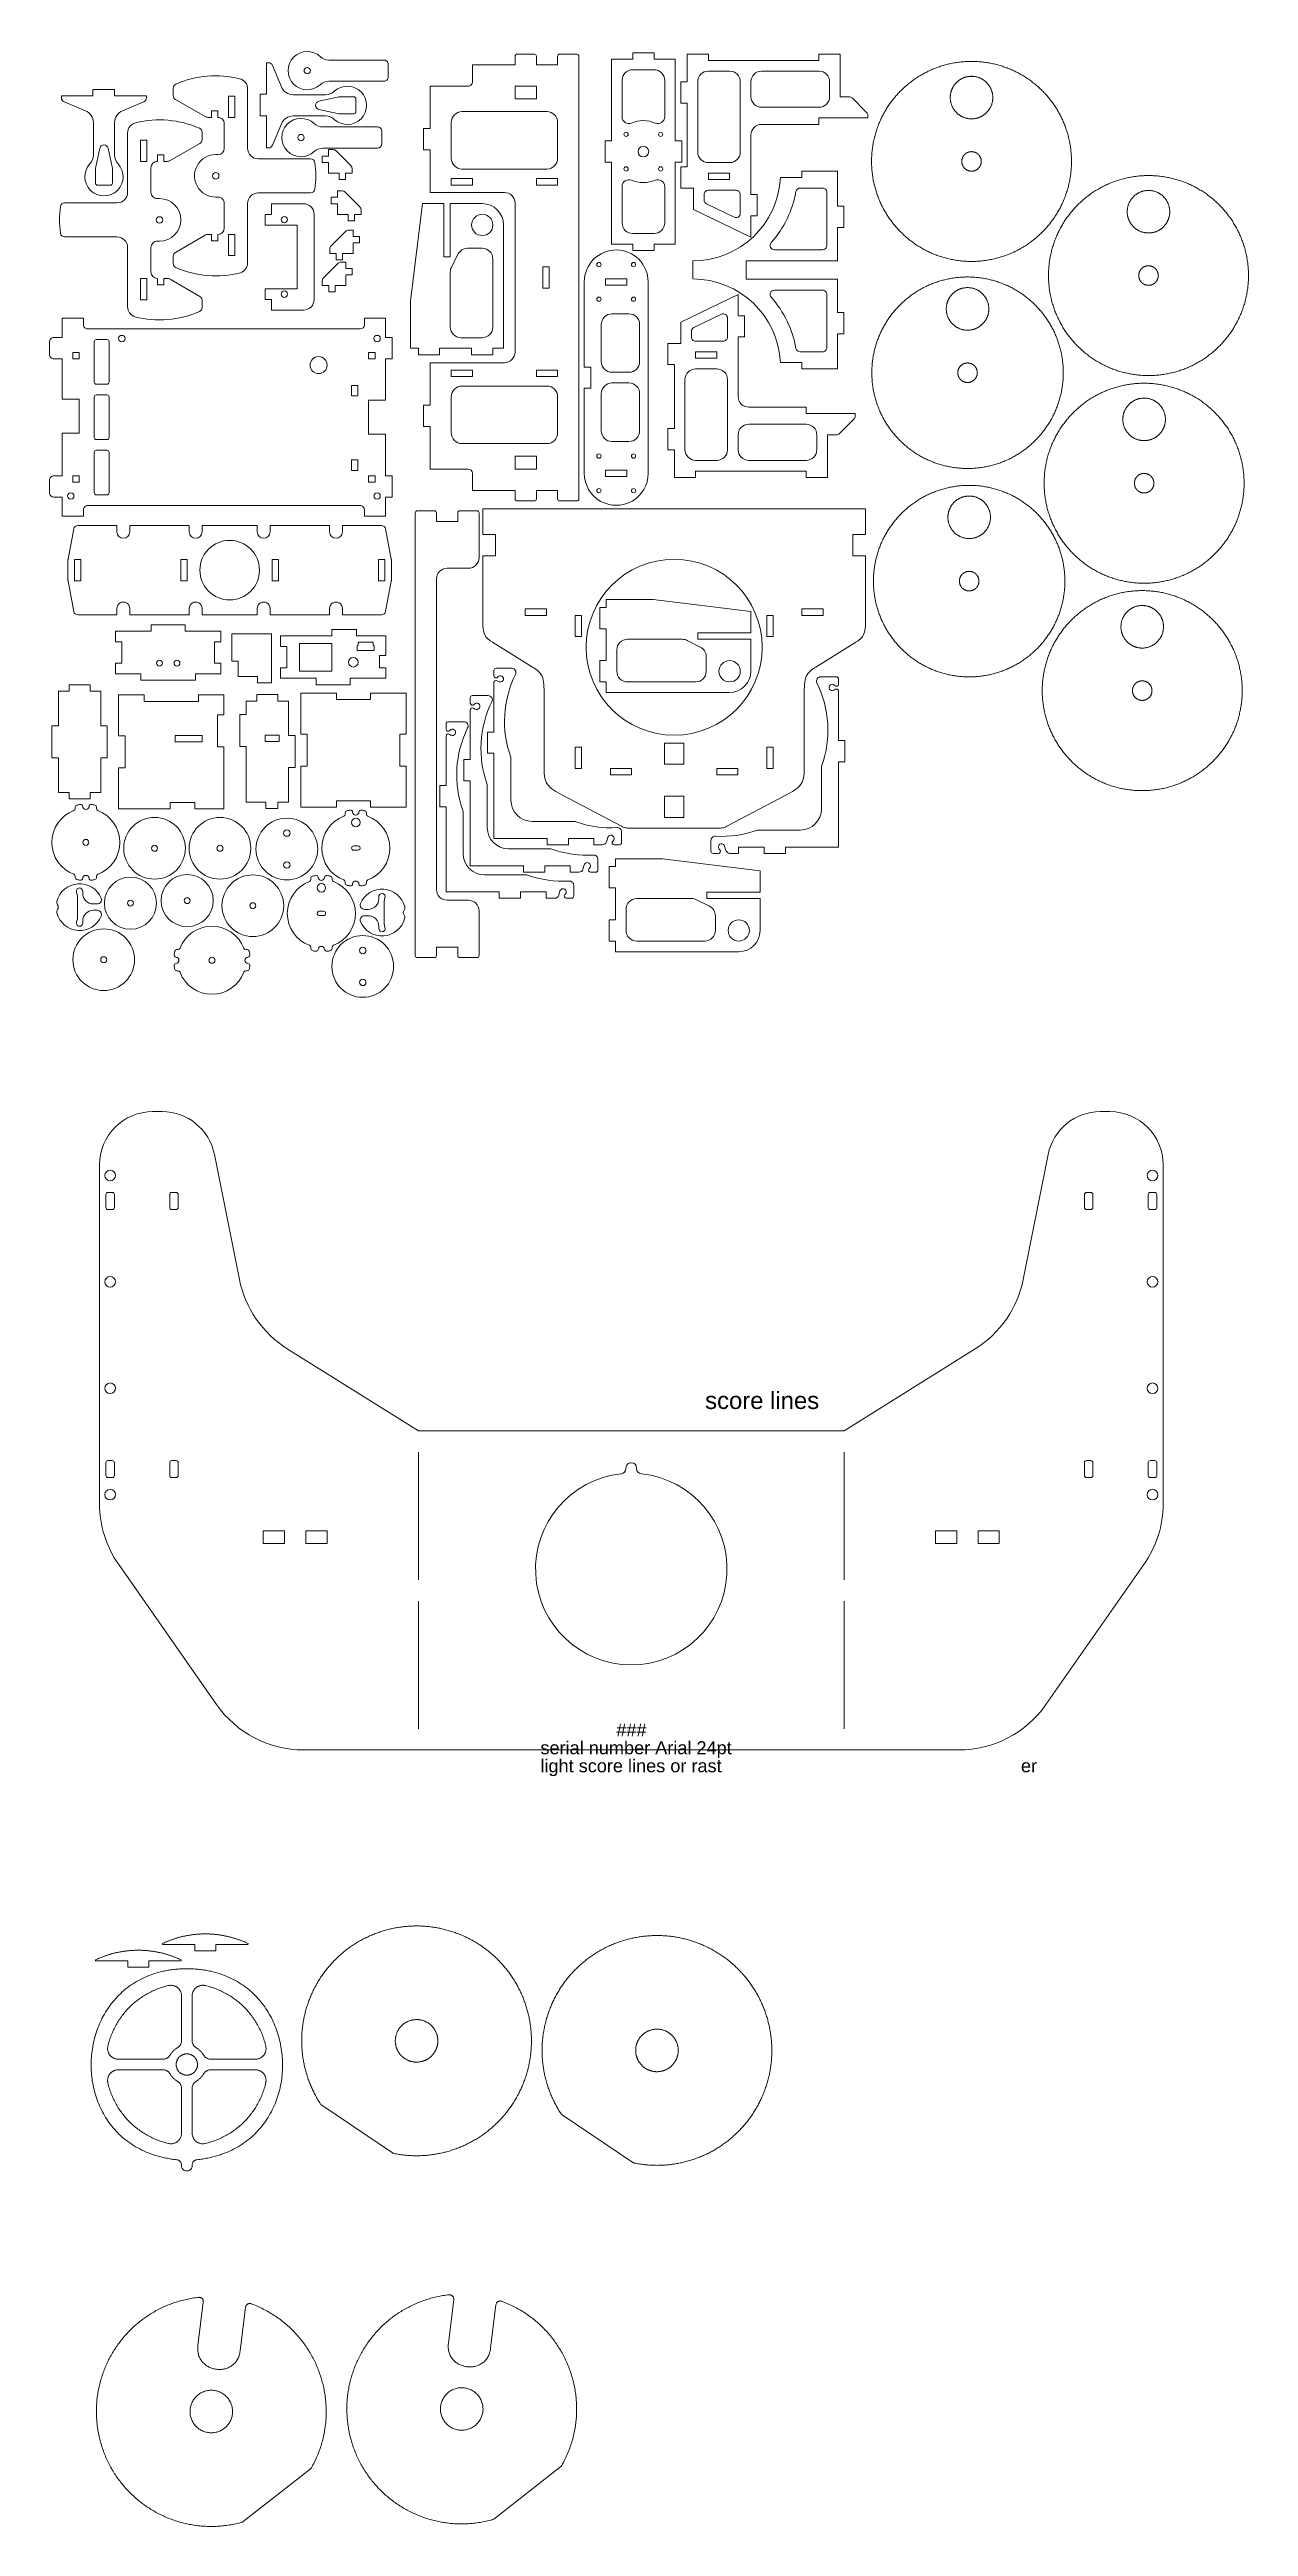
# Model space of a CAD drawing. Header units: millimetres. Extents: x -288 to 276, y -577 to 587.
import ezdxf
from ezdxf.lldxf.tags import DXFTag

# ---------------------------------------------------------------- set-up
doc = ezdxf.new("R2010")
doc.units = ezdxf.units.MM
doc.header["$MEASUREMENT"] = 0
for name, color, linetype in [('3mm Accents', 7, 'Continuous'), ('3mm Battery Tube Endcaps', 7, 'Continuous'), ('3mm E-Chassis', 7, 'Continuous'), ('3mm Endcaps', 7, 'Continuous'), ('3mm Main Internal Structure', 7, 'Continuous'), ('3mm Poly Shell', 7, 'Continuous'), ('3mm Topside Adapter', 7, 'Continuous'), ('6mm Endcaps', 7, 'Continuous')]:
    doc.layers.add(name, color=color, linetype=linetype)
doc.styles.add('0', font='arial.ttf', dxfattribs={"height": 1})
tags = doc.linetypes.add('New Line1', pattern=[0.8, 0.5, -0.3]).pattern_tags.tags
tags[6:7] = [DXFTag(74, 4), DXFTag(75, 0), DXFTag(340, '0'), DXFTag(46, 1.0), DXFTag(50, 0.0), DXFTag(44, 0.0), DXFTag(45, 0.0)]
tags[4:5] = [DXFTag(74, 4), DXFTag(75, 0), DXFTag(340, '0'), DXFTag(46, 1.0), DXFTag(50, 0.0), DXFTag(44, 0.0), DXFTag(45, 0.0)]
tags = doc.linetypes.add('New Line2', pattern=[0.8, 0.5, -0.3]).pattern_tags.tags
tags[6:7] = [DXFTag(74, 4), DXFTag(75, 0), DXFTag(340, '0'), DXFTag(46, 1.0), DXFTag(50, 0.0), DXFTag(44, 0.0), DXFTag(45, 0.0)]
tags[4:5] = [DXFTag(74, 4), DXFTag(75, 0), DXFTag(340, '0'), DXFTag(46, 1.0), DXFTag(50, 0.0), DXFTag(44, 0.0), DXFTag(45, 0.0)]
tags = doc.linetypes.add('New Line3', pattern=[0.8, 0.5, -0.3]).pattern_tags.tags
tags[6:7] = [DXFTag(74, 4), DXFTag(75, 0), DXFTag(340, '0'), DXFTag(46, 1.0), DXFTag(50, 0.0), DXFTag(44, 0.0), DXFTag(45, 0.0)]
tags[4:5] = [DXFTag(74, 4), DXFTag(75, 0), DXFTag(340, '0'), DXFTag(46, 1.0), DXFTag(50, 0.0), DXFTag(44, 0.0), DXFTag(45, 0.0)]
tags = doc.linetypes.add('New Line4', pattern=[0.8, 0.5, -0.3]).pattern_tags.tags
tags[6:7] = [DXFTag(74, 4), DXFTag(75, 0), DXFTag(340, '0'), DXFTag(46, 1.0), DXFTag(50, 0.0), DXFTag(44, 0.0), DXFTag(45, 0.0)]
tags[4:5] = [DXFTag(74, 4), DXFTag(75, 0), DXFTag(340, '0'), DXFTag(46, 1.0), DXFTag(50, 0.0), DXFTag(44, 0.0), DXFTag(45, 0.0)]

msp = doc.modelspace()

# ---------------------------------------------------------------- texts
at = {"layer": '3mm Poly Shell', "color": 240, "style": '0', "oblique": -0.0000015}
msp.add_text('score lines', height=8.026344, dxfattribs=at).set_placement((20.4002, -52.047))
at = {"layer": '3mm Poly Shell', "color": 140, "style": '0', "oblique": -0.0000015}
for s, height, p in [('serial number Arial 24pt', 6.096024, (-57.0293, -214.3213)), ('###', 6.09602, (-21.3594, -205.9498)), ('light score lines or rast', 6.096024, (-57.0293, -222.788)), ('er', 6.09602, (168.854, -222.788))]:
    msp.add_text(s, height=height, dxfattribs=at).set_placement(p)

# ---------------------------------------------------------------- linework, layer by layer
at = {"layer": '3mm Accents', "color": 8, "lineweight": 9}
for points, knots in [([(-234.5666, -303.2294), (-234.5666, -303.2294), (-234.2693, -303.0909), (-234.2693, -303.0909), (-234.2693, -303.0909), (-234.2693, -303.0909), (-233.9713, -302.9545), (-233.9713, -302.9545), (-233.9713, -302.9545), (-233.9713, -302.9545), (-233.6727, -302.8203), (-233.6727, -302.8203), (-233.6727, -302.8203), (-233.6727, -302.8203), (-233.3733, -302.6883), (-233.3733, -302.6883), (-233.3733, -302.6883), (-233.3733, -302.6883), (-233.0732, -302.5585), (-233.0732, -302.5585), (-233.0732, -302.5585), (-233.0732, -302.5585), (-232.7725, -302.4309), (-232.7725, -302.4309), (-232.7725, -302.4309), (-232.7725, -302.4309), (-232.4711, -302.3054), (-232.4711, -302.3054), (-232.4711, -302.3054), (-232.4711, -302.3054), (-232.169, -302.1821), (-232.169, -302.1821), (-232.169, -302.1821), (-232.169, -302.1821), (-231.8663, -302.0611), (-231.8663, -302.0611), (-231.8663, -302.0611), (-231.8663, -302.0611), (-231.563, -301.9421), (-231.563, -301.9421), (-231.563, -301.9421), (-231.563, -301.9421), (-231.259, -301.8254), (-231.259, -301.8254), (-231.259, -301.8254), (-231.259, -301.8254), (-230.9545, -301.7109), (-230.9545, -301.7109), (-230.9545, -301.7109), (-230.9545, -301.7109), (-230.6493, -301.5985), (-230.6493, -301.5985), (-230.6493, -301.5985), (-230.6493, -301.5985), (-230.3436, -301.4883), (-230.3436, -301.4883), (-230.3436, -301.4883), (-230.3436, -301.4883), (-230.0373, -301.3803), (-230.0373, -301.3803), (-230.0373, -301.3803), (-230.0373, -301.3803), (-229.7304, -301.2745), (-229.7304, -301.2745), (-229.7304, -301.2745), (-229.7304, -301.2745), (-229.423, -301.1709), (-229.423, -301.1709), (-229.423, -301.1709), (-229.423, -301.1709), (-229.115, -301.0694), (-229.115, -301.0694), (-229.115, -301.0694), (-229.115, -301.0694), (-228.8065, -300.9702), (-228.8065, -300.9702), (-228.8065, -300.9702), (-228.8065, -300.9702), (-228.4975, -300.8731), (-228.4975, -300.8731), (-228.4975, -300.8731), (-228.4975, -300.8731), (-228.188, -300.7782), (-228.188, -300.7782), (-228.188, -300.7782), (-228.188, -300.7782), (-227.878, -300.6854), (-227.878, -300.6854), (-227.878, -300.6854), (-227.878, -300.6854), (-227.5676, -300.5949), (-227.5676, -300.5949), (-227.5676, -300.5949), (-227.5676, -300.5949), (-227.2566, -300.5065), (-227.2566, -300.5065), (-227.2566, -300.5065), (-227.2566, -300.5065), (-226.9452, -300.4203), (-226.9452, -300.4203), (-226.9452, -300.4203), (-226.9452, -300.4203), (-226.6333, -300.3363), (-226.6333, -300.3363), (-226.6333, -300.3363), (-226.6333, -300.3363), (-226.3211, -300.2545), (-226.3211, -300.2545), (-226.3211, -300.2545), (-226.3211, -300.2545), (-226.0083, -300.1749), (-226.0083, -300.1749), (-226.0083, -300.1749), (-226.0083, -300.1749), (-225.6952, -300.0974), (-225.6952, -300.0974), (-225.6952, -300.0974), (-225.6952, -300.0974), (-225.3817, -300.0222), (-225.3817, -300.0222), (-225.3817, -300.0222), (-225.3817, -300.0222), (-225.0678, -299.9491), (-225.0678, -299.9491), (-225.0678, -299.9491), (-225.0678, -299.9491), (-224.7535, -299.8782), (-224.7535, -299.8782), (-224.7535, -299.8782), (-224.7535, -299.8782), (-224.4388, -299.8094), (-224.4388, -299.8094), (-224.4388, -299.8094), (-224.4388, -299.8094), (-224.1238, -299.7429), (-224.1238, -299.7429), (-224.1238, -299.7429), (-224.1238, -299.7429), (-223.8084, -299.6785), (-223.8084, -299.6785), (-223.8084, -299.6785), (-223.8084, -299.6785), (-223.4927, -299.6163), (-223.4927, -299.6163), (-223.4927, -299.6163), (-223.4927, -299.6163), (-223.1767, -299.5563), (-223.1767, -299.5563), (-223.1767, -299.5563), (-223.1767, -299.5563), (-222.8604, -299.4985), (-222.8604, -299.4985), (-222.8604, -299.4985), (-222.8604, -299.4985), (-222.5438, -299.4429), (-222.5438, -299.4429), (-222.5438, -299.4429), (-222.5438, -299.4429), (-222.2269, -299.3894), (-222.2269, -299.3894), (-222.2269, -299.3894), (-222.2269, -299.3894), (-221.9097, -299.3382), (-221.9097, -299.3382), (-221.9097, -299.3382), (-221.9097, -299.3382), (-221.5923, -299.2891), (-221.5923, -299.2891), (-221.5923, -299.2891), (-221.5923, -299.2891), (-221.2746, -299.2422), (-221.2746, -299.2422), (-221.2746, -299.2422), (-221.2746, -299.2422), (-220.9566, -299.1974), (-220.9566, -299.1974), (-220.9566, -299.1974), (-220.9566, -299.1974), (-220.6384, -299.1549), (-220.6384, -299.1549), (-220.6384, -299.1549), (-220.6384, -299.1549), (-220.3201, -299.1145), (-220.3201, -299.1145), (-220.3201, -299.1145), (-220.3201, -299.1145), (-220.0015, -299.0763), (-220.0015, -299.0763), (-220.0015, -299.0763), (-220.0015, -299.0763), (-219.6827, -299.0403), (-219.6827, -299.0403), (-219.6827, -299.0403), (-219.6827, -299.0403), (-219.3637, -299.0065), (-219.3637, -299.0065), (-219.3637, -299.0065), (-219.3637, -299.0065), (-219.0446, -298.9749), (-219.0446, -298.9749), (-219.0446, -298.9749), (-219.0446, -298.9749), (-218.7253, -298.9454), (-218.7253, -298.9454), (-218.7253, -298.9454), (-218.7253, -298.9454), (-218.4058, -298.9182), (-218.4058, -298.9182), (-218.4058, -298.9182), (-218.4058, -298.9182), (-218.0862, -298.8931), (-218.0862, -298.8931), (-218.0862, -298.8931), (-218.0862, -298.8931), (-217.7665, -298.8702), (-217.7665, -298.8702), (-217.7665, -298.8702), (-217.7665, -298.8702), (-217.4467, -298.8494), (-217.4467, -298.8494), (-217.4467, -298.8494), (-217.4467, -298.8494), (-217.1268, -298.8309), (-217.1268, -298.8309), (-217.1268, -298.8309), (-217.1268, -298.8309), (-216.8067, -298.8145), (-216.8067, -298.8145), (-216.8067, -298.8145), (-216.8067, -298.8145), (-216.4866, -298.8004), (-216.4866, -298.8004), (-216.4866, -298.8004), (-216.4866, -298.8004), (-216.1665, -298.7884), (-216.1665, -298.7884), (-216.1665, -298.7884), (-216.1665, -298.7884), (-215.8462, -298.7785), (-215.8462, -298.7785), (-215.8462, -298.7785), (-215.8462, -298.7785), (-215.526, -298.7709), (-215.526, -298.7709), (-215.526, -298.7709), (-215.526, -298.7709), (-215.2057, -298.7654), (-215.2057, -298.7654), (-215.2057, -298.7654), (-215.2057, -298.7654), (-214.8853, -298.7622), (-214.8853, -298.7622), (-214.8853, -298.7622), (-214.8853, -298.7622), (-214.565, -298.7611), (-214.565, -298.7611), (-214.565, -298.7611), (-214.565, -298.7611), (-214.2446, -298.7622), (-214.2446, -298.7622), (-214.2446, -298.7622), (-214.2446, -298.7622), (-213.9243, -298.7654), (-213.9243, -298.7654), (-213.9243, -298.7654), (-213.9243, -298.7654), (-213.604, -298.7709), (-213.604, -298.7709), (-213.604, -298.7709), (-213.604, -298.7709), (-213.2837, -298.7785), (-213.2837, -298.7785), (-213.2837, -298.7785), (-213.2837, -298.7785), (-212.9635, -298.7884), (-212.9635, -298.7884), (-212.9635, -298.7884), (-212.9635, -298.7884), (-212.6433, -298.8004), (-212.6433, -298.8004), (-212.6433, -298.8004), (-212.6433, -298.8004), (-212.3232, -298.8145), (-212.3232, -298.8145), (-212.3232, -298.8145), (-212.3232, -298.8145), (-212.0032, -298.8309), (-212.0032, -298.8309), (-212.0032, -298.8309), (-212.0032, -298.8309), (-211.6833, -298.8495), (-211.6833, -298.8495), (-211.6833, -298.8495), (-211.6833, -298.8495), (-211.3634, -298.8702), (-211.3634, -298.8702), (-211.3634, -298.8702), (-211.3634, -298.8702), (-211.0437, -298.8931), (-211.0437, -298.8931), (-211.0437, -298.8931), (-211.0437, -298.8931), (-210.7241, -298.9182), (-210.7241, -298.9182), (-210.7241, -298.9182), (-210.7241, -298.9182), (-210.4047, -298.9455), (-210.4047, -298.9455), (-210.4047, -298.9455), (-210.4047, -298.9455), (-210.0854, -298.9749), (-210.0854, -298.9749), (-210.0854, -298.9749), (-210.0854, -298.9749), (-209.7662, -299.0065), (-209.7662, -299.0065), (-209.7662, -299.0065), (-209.7662, -299.0065), (-209.4473, -299.0404), (-209.4473, -299.0404), (-209.4473, -299.0404), (-209.4473, -299.0404), (-209.1285, -299.0764), (-209.1285, -299.0764), (-209.1285, -299.0764), (-209.1285, -299.0764), (-208.8099, -299.1145), (-208.8099, -299.1145), (-208.8099, -299.1145), (-208.8099, -299.1145), (-208.4915, -299.1549), (-208.4915, -299.1549), (-208.4915, -299.1549), (-208.4915, -299.1549), (-208.1733, -299.1975), (-208.1733, -299.1975), (-208.1733, -299.1975), (-208.1733, -299.1975), (-207.8554, -299.2422), (-207.8554, -299.2422), (-207.8554, -299.2422), (-207.8554, -299.2422), (-207.5377, -299.2891), (-207.5377, -299.2891), (-207.5377, -299.2891), (-207.5377, -299.2891), (-207.2203, -299.3382), (-207.2203, -299.3382), (-207.2203, -299.3382), (-207.2203, -299.3382), (-206.9031, -299.3895), (-206.9031, -299.3895), (-206.9031, -299.3895), (-206.9031, -299.3895), (-206.5862, -299.4429), (-206.5862, -299.4429), (-206.5862, -299.4429), (-206.5862, -299.4429), (-206.2696, -299.4986), (-206.2696, -299.4986), (-206.2696, -299.4986), (-206.2696, -299.4986), (-205.9532, -299.5564), (-205.9532, -299.5564), (-205.9532, -299.5564), (-205.9532, -299.5564), (-205.6372, -299.6164), (-205.6372, -299.6164), (-205.6372, -299.6164), (-205.6372, -299.6164), (-205.3215, -299.6786), (-205.3215, -299.6786), (-205.3215, -299.6786), (-205.3215, -299.6786), (-205.0062, -299.7429), (-205.0062, -299.7429), (-205.0062, -299.7429), (-205.0062, -299.7429), (-204.6912, -299.8095), (-204.6912, -299.8095), (-204.6912, -299.8095), (-204.6912, -299.8095), (-204.3765, -299.8782), (-204.3765, -299.8782), (-204.3765, -299.8782), (-204.3765, -299.8782), (-204.0622, -299.9491), (-204.0622, -299.9491), (-204.0622, -299.9491), (-204.0622, -299.9491), (-203.7483, -300.0222), (-203.7483, -300.0222), (-203.7483, -300.0222), (-203.7483, -300.0222), (-203.4348, -300.0975), (-203.4348, -300.0975), (-203.4348, -300.0975), (-203.4348, -300.0975), (-203.1216, -300.1749), (-203.1216, -300.1749), (-203.1216, -300.1749), (-203.1216, -300.1749), (-202.8089, -300.2546), (-202.8089, -300.2546), (-202.8089, -300.2546), (-202.8089, -300.2546), (-202.4966, -300.3364), (-202.4966, -300.3364), (-202.4966, -300.3364), (-202.4966, -300.3364), (-202.1848, -300.4204), (-202.1848, -300.4204), (-202.1848, -300.4204), (-202.1848, -300.4204), (-201.8734, -300.5066), (-201.8734, -300.5066), (-201.8734, -300.5066), (-201.8734, -300.5066), (-201.5624, -300.5949), (-201.5624, -300.5949), (-201.5624, -300.5949), (-201.5624, -300.5949), (-201.252, -300.6855), (-201.252, -300.6855), (-201.252, -300.6855), (-201.252, -300.6855), (-200.942, -300.7782), (-200.942, -300.7782), (-200.942, -300.7782), (-200.942, -300.7782), (-200.6325, -300.8731), (-200.6325, -300.8731), (-200.6325, -300.8731), (-200.6325, -300.8731), (-200.3235, -300.9702), (-200.3235, -300.9702), (-200.3235, -300.9702), (-200.3235, -300.9702), (-200.015, -301.0695), (-200.015, -301.0695), (-200.015, -301.0695), (-200.015, -301.0695), (-199.707, -301.1709), (-199.707, -301.1709), (-199.707, -301.1709), (-199.707, -301.1709), (-199.3996, -301.2746), (-199.3996, -301.2746), (-199.3996, -301.2746), (-199.3996, -301.2746), (-199.0927, -301.3804), (-199.0927, -301.3804), (-199.0927, -301.3804), (-199.0927, -301.3804), (-198.7864, -301.4884), (-198.7864, -301.4884), (-198.7864, -301.4884), (-198.7864, -301.4884), (-198.4807, -301.5986), (-198.4807, -301.5986), (-198.4807, -301.5986), (-198.4807, -301.5986), (-198.1755, -301.711), (-198.1755, -301.711), (-198.1755, -301.711), (-198.1755, -301.711), (-197.871, -301.8255), (-197.871, -301.8255), (-197.871, -301.8255), (-197.871, -301.8255), (-197.567, -301.9422), (-197.567, -301.9422), (-197.567, -301.9422), (-197.567, -301.9422), (-197.2637, -302.0611), (-197.2637, -302.0611), (-197.2637, -302.0611), (-197.2637, -302.0611), (-196.961, -302.1822), (-196.961, -302.1822), (-196.961, -302.1822), (-196.961, -302.1822), (-196.6589, -302.3055), (-196.6589, -302.3055), (-196.6589, -302.3055), (-196.6589, -302.3055), (-196.3575, -302.431), (-196.3575, -302.431), (-196.3575, -302.431), (-196.3575, -302.431), (-196.0568, -302.5586), (-196.0568, -302.5586), (-196.0568, -302.5586), (-196.0568, -302.5586), (-195.7567, -302.6884), (-195.7567, -302.6884), (-195.7567, -302.6884), (-195.7567, -302.6884), (-195.4574, -302.8204), (-195.4574, -302.8204), (-195.4574, -302.8204), (-195.4574, -302.8204), (-195.1587, -302.9546), (-195.1587, -302.9546), (-195.1587, -302.9546), (-195.1587, -302.9546), (-194.8607, -303.091), (-194.8607, -303.091), (-194.8607, -303.091), (-194.8607, -303.091), (-194.5635, -303.2295), (-194.5635, -303.2295), (-194.5635, -303.2295), (-194.5635, -303.2295), (-194.5252, -303.2516), (-194.5252, -303.2516), (-194.5252, -303.2516), (-194.5252, -303.2516), (-194.4921, -303.2791), (-194.4921, -303.2791), (-194.4921, -303.2791), (-194.4921, -303.2791), (-194.4646, -303.3112), (-194.4646, -303.3112), (-194.4646, -303.3112), (-194.4646, -303.3112), (-194.443, -303.3472), (-194.443, -303.3472), (-194.443, -303.3472), (-194.443, -303.3472), (-194.4278, -303.3862), (-194.4278, -303.3862), (-194.4278, -303.3862), (-194.4278, -303.3862), (-194.4192, -303.4276), (-194.4192, -303.4276), (-194.4192, -303.4276), (-194.4192, -303.4276), (-194.4177, -303.4707), (-194.4177, -303.4707), (-194.4177, -303.4707), (-194.4177, -303.4707), (-194.4237, -303.5145), (-194.4237, -303.5145), (-194.4237, -303.5145), (-194.4237, -303.5145), (-194.4369, -303.5568), (-194.4369, -303.5568), (-194.4369, -303.5568), (-194.4369, -303.5568), (-194.4565, -303.5952), (-194.4565, -303.5952), (-194.4565, -303.5952), (-194.4565, -303.5952), (-194.4818, -303.6292), (-194.4818, -303.6292), (-194.4818, -303.6292), (-194.4818, -303.6292), (-194.5123, -303.6581), (-194.5123, -303.6581), (-194.5123, -303.6581), (-194.5123, -303.6581), (-194.5471, -303.6816), (-194.5471, -303.6816), (-194.5471, -303.6816), (-194.5471, -303.6816), (-194.5858, -303.699), (-194.5858, -303.699), (-194.5858, -303.699), (-194.5858, -303.699), (-194.6275, -303.7098), (-194.6275, -303.7098), (-194.6275, -303.7098), (-194.6275, -303.7098), (-194.6717, -303.7135), (-194.6717, -303.7135), (-194.6717, -303.7135), (-194.6717, -303.7135), (-209.5651, -303.7135), (-209.5651, -303.7135), (-209.5651, -303.7135), (-209.5651, -303.7135), (-209.5651, -306.7135), (-209.5651, -306.7135), (-209.5651, -306.7135), (-209.5651, -306.7135), (-219.5651, -306.7135), (-219.5651, -306.7135), (-219.5651, -306.7135), (-219.5651, -306.7135), (-219.5651, -303.7135), (-219.5651, -303.7135), (-219.5651, -303.7135), (-219.5651, -303.7135), (-234.4584, -303.7135), (-234.4584, -303.7135), (-234.4584, -303.7135), (-234.4584, -303.7135), (-234.5026, -303.7098), (-234.5026, -303.7098), (-234.5026, -303.7098), (-234.5026, -303.7098), (-234.5443, -303.6989), (-234.5443, -303.6989), (-234.5443, -303.6989), (-234.5443, -303.6989), (-234.5829, -303.6815), (-234.5829, -303.6815), (-234.5829, -303.6815), (-234.5829, -303.6815), (-234.6178, -303.6581), (-234.6178, -303.6581), (-234.6178, -303.6581), (-234.6178, -303.6581), (-234.6482, -303.6291), (-234.6482, -303.6291), (-234.6482, -303.6291), (-234.6482, -303.6291), (-234.6736, -303.5951), (-234.6736, -303.5951), (-234.6736, -303.5951), (-234.6736, -303.5951), (-234.6932, -303.5567), (-234.6932, -303.5567), (-234.6932, -303.5567), (-234.6932, -303.5567), (-234.7064, -303.5143), (-234.7064, -303.5143), (-234.7064, -303.5143), (-234.7064, -303.5143), (-234.7123, -303.4705), (-234.7123, -303.4705), (-234.7123, -303.4705), (-234.7123, -303.4705), (-234.7107, -303.4275), (-234.7107, -303.4275), (-234.7107, -303.4275), (-234.7107, -303.4275), (-234.7022, -303.3861), (-234.7022, -303.3861), (-234.7022, -303.3861), (-234.7022, -303.3861), (-234.6869, -303.347), (-234.6869, -303.347), (-234.6869, -303.347), (-234.6869, -303.347), (-234.6654, -303.3111), (-234.6654, -303.3111), (-234.6654, -303.3111), (-234.6654, -303.3111), (-234.6379, -303.279), (-234.6379, -303.279), (-234.6379, -303.279), (-234.6379, -303.279), (-234.6048, -303.2515), (-234.6048, -303.2515), (-234.6048, -303.2515), (-234.6048, -303.2515), (-234.5666, -303.2294), (-234.5666, -303.2294)], [0, 0, 0, 0, 0.006024096, 0.006024096, 0.006024096, 0.006024096, 0.012048193, 0.012048193, 0.012048193, 0.012048193, 0.018072289, 0.018072289, 0.018072289, 0.018072289, 0.024096386, 0.024096386, 0.024096386, 0.024096386, 0.030120482, 0.030120482, 0.030120482, 0.030120482, 0.036144578, 0.036144578, 0.036144578, 0.036144578, 0.042168675, 0.042168675, 0.042168675, 0.042168675, 0.048192771, 0.048192771, 0.048192771, 0.048192771, 0.054216867, 0.054216867, 0.054216867, 0.054216867, 0.060240964, 0.060240964, 0.060240964, 0.060240964, 0.06626506, 0.06626506, 0.06626506, 0.06626506, 0.072289157, 0.072289157, 0.072289157, 0.072289157, 0.078313253, 0.078313253, 0.078313253, 0.078313253, 0.084337349, 0.084337349, 0.084337349, 0.084337349, 0.090361446, 0.090361446, 0.090361446, 0.090361446, 0.096385542, 0.096385542, 0.096385542, 0.096385542, 0.102409639, 0.102409639, 0.102409639, 0.102409639, 0.108433735, 0.108433735, 0.108433735, 0.108433735, 0.114457831, 0.114457831, 0.114457831, 0.114457831, 0.120481928, 0.120481928, 0.120481928, 0.120481928, 0.126506024, 0.126506024, 0.126506024, 0.126506024, 0.13253012, 0.13253012, 0.13253012, 0.13253012, 0.138554217, 0.138554217, 0.138554217, 0.138554217, 0.144578313, 0.144578313, 0.144578313, 0.144578313, 0.15060241, 0.15060241, 0.15060241, 0.15060241, 0.156626506, 0.156626506, 0.156626506, 0.156626506, 0.162650602, 0.162650602, 0.162650602, 0.162650602, 0.168674699, 0.168674699, 0.168674699, 0.168674699, 0.174698795, 0.174698795, 0.174698795, 0.174698795, 0.180722892, 0.180722892, 0.180722892, 0.180722892, 0.186746988, 0.186746988, 0.186746988, 0.186746988, 0.192771084, 0.192771084, 0.192771084, 0.192771084, 0.198795181, 0.198795181, 0.198795181, 0.198795181, 0.204819277, 0.204819277, 0.204819277, 0.204819277, 0.210843373, 0.210843373, 0.210843373, 0.210843373, 0.21686747, 0.21686747, 0.21686747, 0.21686747, 0.222891566, 0.222891566, 0.222891566, 0.222891566, 0.228915663, 0.228915663, 0.228915663, 0.228915663, 0.234939759, 0.234939759, 0.234939759, 0.234939759, 0.240963855, 0.240963855, 0.240963855, 0.240963855, 0.246987952, 0.246987952, 0.246987952, 0.246987952, 0.253012048, 0.253012048, 0.253012048, 0.253012048, 0.259036145, 0.259036145, 0.259036145, 0.259036145, 0.265060241, 0.265060241, 0.265060241, 0.265060241, 0.271084337, 0.271084337, 0.271084337, 0.271084337, 0.277108434, 0.277108434, 0.277108434, 0.277108434, 0.28313253, 0.28313253, 0.28313253, 0.28313253, 0.289156627, 0.289156627, 0.289156627, 0.289156627, 0.295180723, 0.295180723, 0.295180723, 0.295180723, 0.301204819, 0.301204819, 0.301204819, 0.301204819, 0.307228916, 0.307228916, 0.307228916, 0.307228916, 0.313253012, 0.313253012, 0.313253012, 0.313253012, 0.319277108, 0.319277108, 0.319277108, 0.319277108, 0.325301205, 0.325301205, 0.325301205, 0.325301205, 0.331325301, 0.331325301, 0.331325301, 0.331325301, 0.337349398, 0.337349398, 0.337349398, 0.337349398, 0.343373494, 0.343373494, 0.343373494, 0.343373494, 0.34939759, 0.34939759, 0.34939759, 0.34939759, 0.355421687, 0.355421687, 0.355421687, 0.355421687, 0.361445783, 0.361445783, 0.361445783, 0.361445783, 0.36746988, 0.36746988, 0.36746988, 0.36746988, 0.373493976, 0.373493976, 0.373493976, 0.373493976, 0.379518072, 0.379518072, 0.379518072, 0.379518072, 0.385542169, 0.385542169, 0.385542169, 0.385542169, 0.391566265, 0.391566265, 0.391566265, 0.391566265, 0.397590361, 0.397590361, 0.397590361, 0.397590361, 0.403614458, 0.403614458, 0.403614458, 0.403614458, 0.409638554, 0.409638554, 0.409638554, 0.409638554, 0.415662651, 0.415662651, 0.415662651, 0.415662651, 0.421686747, 0.421686747, 0.421686747, 0.421686747, 0.427710843, 0.427710843, 0.427710843, 0.427710843, 0.43373494, 0.43373494, 0.43373494, 0.43373494, 0.439759036, 0.439759036, 0.439759036, 0.439759036, 0.445783133, 0.445783133, 0.445783133, 0.445783133, 0.451807229, 0.451807229, 0.451807229, 0.451807229, 0.457831325, 0.457831325, 0.457831325, 0.457831325, 0.463855422, 0.463855422, 0.463855422, 0.463855422, 0.469879518, 0.469879518, 0.469879518, 0.469879518, 0.475903614, 0.475903614, 0.475903614, 0.475903614, 0.481927711, 0.481927711, 0.481927711, 0.481927711, 0.487951807, 0.487951807, 0.487951807, 0.487951807, 0.493975904, 0.493975904, 0.493975904, 0.493975904, 0.5, 0.5, 0.5, 0.5, 0.506024096, 0.506024096, 0.506024096, 0.506024096, 0.512048193, 0.512048193, 0.512048193, 0.512048193, 0.518072289, 0.518072289, 0.518072289, 0.518072289, 0.524096386, 0.524096386, 0.524096386, 0.524096386, 0.530120482, 0.530120482, 0.530120482, 0.530120482, 0.536144578, 0.536144578, 0.536144578, 0.536144578, 0.542168675, 0.542168675, 0.542168675, 0.542168675, 0.548192771, 0.548192771, 0.548192771, 0.548192771, 0.554216867, 0.554216867, 0.554216867, 0.554216867, 0.560240964, 0.560240964, 0.560240964, 0.560240964, 0.56626506, 0.56626506, 0.56626506, 0.56626506, 0.572289157, 0.572289157, 0.572289157, 0.572289157, 0.578313253, 0.578313253, 0.578313253, 0.578313253, 0.584337349, 0.584337349, 0.584337349, 0.584337349, 0.590361446, 0.590361446, 0.590361446, 0.590361446, 0.596385542, 0.596385542, 0.596385542, 0.596385542, 0.602409639, 0.602409639, 0.602409639, 0.602409639, 0.608433735, 0.608433735, 0.608433735, 0.608433735, 0.614457831, 0.614457831, 0.614457831, 0.614457831, 0.620481928, 0.620481928, 0.620481928, 0.620481928, 0.626506024, 0.626506024, 0.626506024, 0.626506024, 0.63253012, 0.63253012, 0.63253012, 0.63253012, 0.638554217, 0.638554217, 0.638554217, 0.638554217, 0.644578313, 0.644578313, 0.644578313, 0.644578313, 0.65060241, 0.65060241, 0.65060241, 0.65060241, 0.656626506, 0.656626506, 0.656626506, 0.656626506, 0.662650602, 0.662650602, 0.662650602, 0.662650602, 0.668674699, 0.668674699, 0.668674699, 0.668674699, 0.674698795, 0.674698795, 0.674698795, 0.674698795, 0.680722892, 0.680722892, 0.680722892, 0.680722892, 0.686746988, 0.686746988, 0.686746988, 0.686746988, 0.692771084, 0.692771084, 0.692771084, 0.692771084, 0.698795181, 0.698795181, 0.698795181, 0.698795181, 0.704819277, 0.704819277, 0.704819277, 0.704819277, 0.710843373, 0.710843373, 0.710843373, 0.710843373, 0.71686747, 0.71686747, 0.71686747, 0.71686747, 0.722891566, 0.722891566, 0.722891566, 0.722891566, 0.728915663, 0.728915663, 0.728915663, 0.728915663, 0.734939759, 0.734939759, 0.734939759, 0.734939759, 0.740963855, 0.740963855, 0.740963855, 0.740963855, 0.746987952, 0.746987952, 0.746987952, 0.746987952, 0.753012048, 0.753012048, 0.753012048, 0.753012048, 0.759036145, 0.759036145, 0.759036145, 0.759036145, 0.765060241, 0.765060241, 0.765060241, 0.765060241, 0.771084337, 0.771084337, 0.771084337, 0.771084337, 0.777108434, 0.777108434, 0.777108434, 0.777108434, 0.78313253, 0.78313253, 0.78313253, 0.78313253, 0.789156627, 0.789156627, 0.789156627, 0.789156627, 0.795180723, 0.795180723, 0.795180723, 0.795180723, 0.801204819, 0.801204819, 0.801204819, 0.801204819, 0.807228916, 0.807228916, 0.807228916, 0.807228916, 0.813253012, 0.813253012, 0.813253012, 0.813253012, 0.819277108, 0.819277108, 0.819277108, 0.819277108, 0.825301205, 0.825301205, 0.825301205, 0.825301205, 0.831325301, 0.831325301, 0.831325301, 0.831325301, 0.837349398, 0.837349398, 0.837349398, 0.837349398, 0.843373494, 0.843373494, 0.843373494, 0.843373494, 0.84939759, 0.84939759, 0.84939759, 0.84939759, 0.855421687, 0.855421687, 0.855421687, 0.855421687, 0.861445783, 0.861445783, 0.861445783, 0.861445783, 0.86746988, 0.86746988, 0.86746988, 0.86746988, 0.873493976, 0.873493976, 0.873493976, 0.873493976, 0.879518072, 0.879518072, 0.879518072, 0.879518072, 0.885542169, 0.885542169, 0.885542169, 0.885542169, 0.891566265, 0.891566265, 0.891566265, 0.891566265, 0.897590361, 0.897590361, 0.897590361, 0.897590361, 0.903614458, 0.903614458, 0.903614458, 0.903614458, 0.909638554, 0.909638554, 0.909638554, 0.909638554, 0.915662651, 0.915662651, 0.915662651, 0.915662651, 0.921686747, 0.921686747, 0.921686747, 0.921686747, 0.927710843, 0.927710843, 0.927710843, 0.927710843, 0.93373494, 0.93373494, 0.93373494, 0.93373494, 0.939759036, 0.939759036, 0.939759036, 0.939759036, 0.945783133, 0.945783133, 0.945783133, 0.945783133, 0.951807229, 0.951807229, 0.951807229, 0.951807229, 0.957831325, 0.957831325, 0.957831325, 0.957831325, 0.963855422, 0.963855422, 0.963855422, 0.963855422, 0.969879518, 0.969879518, 0.969879518, 0.969879518, 0.975903614, 0.975903614, 0.975903614, 0.975903614, 0.981927711, 0.981927711, 0.981927711, 0.981927711, 0.987951807, 0.987951807, 0.987951807, 0.987951807, 1, 1, 1, 1]), ([(-159.7941, -379.2893), (-159.7941, -379.2893), (-159.8747, -379.232), (-159.8747, -379.232), (-159.8747, -379.232), (-159.8747, -379.232), (-159.9522, -379.1709), (-159.9522, -379.1709), (-159.9522, -379.1709), (-159.9522, -379.1709), (-160.0265, -379.1061), (-160.0265, -379.1061), (-160.0265, -379.1061), (-160.0265, -379.1061), (-160.0975, -379.0378), (-160.0975, -379.0378), (-160.0975, -379.0378), (-160.0975, -379.0378), (-160.1651, -378.966), (-160.1651, -378.966), (-160.1651, -378.966), (-160.1651, -378.966), (-160.2291, -378.891), (-160.2291, -378.891), (-160.2291, -378.891), (-160.2291, -378.891), (-160.2893, -378.8128), (-160.2893, -378.8128), (-160.2893, -378.8128), (-160.2893, -378.8128), (-160.3458, -378.7316), (-160.3458, -378.7316), (-160.3458, -378.7316), (-160.3458, -378.7316), (-160.6746, -378.2266), (-160.6746, -378.2266), (-160.6746, -378.2266), (-160.6746, -378.2266), (-160.9971, -377.719), (-160.9971, -377.719), (-160.9971, -377.719), (-160.9971, -377.719), (-161.3133, -377.209), (-161.3133, -377.209), (-161.3133, -377.209), (-161.3133, -377.209), (-161.6233, -376.6965), (-161.6233, -376.6965), (-161.6233, -376.6965), (-161.6233, -376.6965), (-161.9271, -376.1817), (-161.9271, -376.1817), (-161.9271, -376.1817), (-161.9271, -376.1817), (-162.2246, -375.6646), (-162.2246, -375.6646), (-162.2246, -375.6646), (-162.2246, -375.6646), (-162.5158, -375.1452), (-162.5158, -375.1452), (-162.5158, -375.1452), (-162.5158, -375.1452), (-162.8008, -374.6235), (-162.8008, -374.6235), (-162.8008, -374.6235), (-162.8008, -374.6235), (-163.0796, -374.0997), (-163.0796, -374.0997), (-163.0796, -374.0997), (-163.0796, -374.0997), (-163.3521, -373.5738), (-163.3521, -373.5738), (-163.3521, -373.5738), (-163.3521, -373.5738), (-163.6184, -373.0459), (-163.6184, -373.0459), (-163.6184, -373.0459), (-163.6184, -373.0459), (-163.8785, -372.5159), (-163.8785, -372.5159), (-163.8785, -372.5159), (-163.8785, -372.5159), (-164.1324, -371.9839), (-164.1324, -371.9839), (-164.1324, -371.9839), (-164.1324, -371.9839), (-164.38, -371.45), (-164.38, -371.45), (-164.38, -371.45), (-164.38, -371.45), (-164.6215, -370.9142), (-164.6215, -370.9142), (-164.6215, -370.9142), (-164.6215, -370.9142), (-164.8567, -370.3767), (-164.8567, -370.3767), (-164.8567, -370.3767), (-164.8567, -370.3767), (-165.0858, -369.8373), (-165.0858, -369.8373), (-165.0858, -369.8373), (-165.0858, -369.8373), (-165.3087, -369.2963), (-165.3087, -369.2963), (-165.3087, -369.2963), (-165.3087, -369.2963), (-165.5254, -368.7535), (-165.5254, -368.7535), (-165.5254, -368.7535), (-165.5254, -368.7535), (-165.7359, -368.2092), (-165.7359, -368.2092), (-165.7359, -368.2092), (-165.7359, -368.2092), (-165.9403, -367.6633), (-165.9403, -367.6633), (-165.9403, -367.6633), (-165.9403, -367.6633), (-166.1384, -367.1158), (-166.1384, -367.1158), (-166.1384, -367.1158), (-166.1384, -367.1158), (-166.3304, -366.5669), (-166.3304, -366.5669), (-166.3304, -366.5669), (-166.3304, -366.5669), (-166.5163, -366.0166), (-166.5163, -366.0166), (-166.5163, -366.0166), (-166.5163, -366.0166), (-166.696, -365.4648), (-166.696, -365.4648), (-166.696, -365.4648), (-166.696, -365.4648), (-166.8696, -364.9118), (-166.8696, -364.9118), (-166.8696, -364.9118), (-166.8696, -364.9118), (-167.037, -364.3575), (-167.037, -364.3575), (-167.037, -364.3575), (-167.037, -364.3575), (-167.1983, -363.802), (-167.1983, -363.802), (-167.1983, -363.802), (-167.1983, -363.802), (-167.3534, -363.2453), (-167.3534, -363.2453), (-167.3534, -363.2453), (-167.3534, -363.2453), (-167.5024, -362.6875), (-167.5024, -362.6875), (-167.5024, -362.6875), (-167.5024, -362.6875), (-167.6453, -362.1286), (-167.6453, -362.1286), (-167.6453, -362.1286), (-167.6453, -362.1286), (-167.7821, -361.5687), (-167.7821, -361.5687), (-167.7821, -361.5687), (-167.7821, -361.5687), (-167.9128, -361.0078), (-167.9128, -361.0078), (-167.9128, -361.0078), (-167.9128, -361.0078), (-168.0374, -360.446), (-168.0374, -360.446), (-168.0374, -360.446), (-168.0374, -360.446), (-168.1558, -359.8833), (-168.1558, -359.8833), (-168.1558, -359.8833), (-168.1558, -359.8833), (-168.2682, -359.3198), (-168.2682, -359.3198), (-168.2682, -359.3198), (-168.2682, -359.3198), (-168.3745, -358.7555), (-168.3745, -358.7555), (-168.3745, -358.7555), (-168.3745, -358.7555), (-168.4747, -358.1905), (-168.4747, -358.1905), (-168.4747, -358.1905), (-168.4747, -358.1905), (-168.5688, -357.6249), (-168.5688, -357.6249), (-168.5688, -357.6249), (-168.5688, -357.6249), (-168.6569, -357.0586), (-168.6569, -357.0586), (-168.6569, -357.0586), (-168.6569, -357.0586), (-168.7388, -356.4917), (-168.7388, -356.4917), (-168.7388, -356.4917), (-168.7388, -356.4917), (-168.8147, -355.9243), (-168.8147, -355.9243), (-168.8147, -355.9243), (-168.8147, -355.9243), (-168.8846, -355.3564), (-168.8846, -355.3564), (-168.8846, -355.3564), (-168.8846, -355.3564), (-168.9484, -354.7881), (-168.9484, -354.7881), (-168.9484, -354.7881), (-168.9484, -354.7881), (-169.0062, -354.2194), (-169.0062, -354.2194), (-169.0062, -354.2194), (-169.0062, -354.2194), (-169.0579, -353.6504), (-169.0579, -353.6504), (-169.0579, -353.6504), (-169.0579, -353.6504), (-169.1035, -353.0812), (-169.1035, -353.0812), (-169.1035, -353.0812), (-169.1035, -353.0812), (-169.1432, -352.5117), (-169.1432, -352.5117), (-169.1432, -352.5117), (-169.1432, -352.5117), (-169.1768, -351.942), (-169.1768, -351.942), (-169.1768, -351.942), (-169.1768, -351.942), (-169.2044, -351.3722), (-169.2044, -351.3722), (-169.2044, -351.3722), (-169.2044, -351.3722), (-169.226, -350.8023), (-169.226, -350.8023), (-169.226, -350.8023), (-169.226, -350.8023), (-169.2415, -350.2324), (-169.2415, -350.2324), (-169.2415, -350.2324), (-169.2415, -350.2324), (-169.2511, -349.6625), (-169.2511, -349.6625), (-169.2511, -349.6625), (-169.2511, -349.6625), (-169.2547, -349.0927), (-169.2547, -349.0927), (-169.2547, -349.0927), (-169.2547, -349.0927), (-169.2522, -348.5231), (-169.2522, -348.5231), (-169.2522, -348.5231), (-169.2522, -348.5231), (-169.2438, -347.9535), (-169.2438, -347.9535), (-169.2438, -347.9535), (-169.2438, -347.9535), (-169.2294, -347.3843), (-169.2294, -347.3843), (-169.2294, -347.3843), (-169.2294, -347.3843), (-169.209, -346.8152), (-169.209, -346.8152), (-169.209, -346.8152), (-169.209, -346.8152), (-169.1826, -346.2465), (-169.1826, -346.2465), (-169.1826, -346.2465), (-169.1826, -346.2465), (-169.1503, -345.6782), (-169.1503, -345.6782), (-169.1503, -345.6782), (-169.1503, -345.6782), (-169.112, -345.1103), (-169.112, -345.1103), (-169.112, -345.1103), (-169.112, -345.1103), (-169.0677, -344.5429), (-169.0677, -344.5429), (-169.0677, -344.5429), (-169.0677, -344.5429), (-169.0175, -343.976), (-169.0175, -343.976), (-169.0175, -343.976), (-169.0175, -343.976), (-168.9613, -343.4097), (-168.9613, -343.4097), (-168.9613, -343.4097), (-168.9613, -343.4097), (-168.8992, -342.8439), (-168.8992, -342.8439), (-168.8992, -342.8439), (-168.8992, -342.8439), (-168.8311, -342.2789), (-168.8311, -342.2789), (-168.8311, -342.2789), (-168.8311, -342.2789), (-168.7571, -341.7146), (-168.7571, -341.7146), (-168.7571, -341.7146), (-168.7571, -341.7146), (-168.6772, -341.151), (-168.6772, -341.151), (-168.6772, -341.151), (-168.6772, -341.151), (-168.5914, -340.5883), (-168.5914, -340.5883), (-168.5914, -340.5883), (-168.5914, -340.5883), (-168.4996, -340.0264), (-168.4996, -340.0264), (-168.4996, -340.0264), (-168.4996, -340.0264), (-168.402, -339.4655), (-168.402, -339.4655), (-168.402, -339.4655), (-168.402, -339.4655), (-168.2984, -338.9055), (-168.2984, -338.9055), (-168.2984, -338.9055), (-168.2984, -338.9055), (-168.1889, -338.3466), (-168.1889, -338.3466), (-168.1889, -338.3466), (-168.1889, -338.3466), (-168.0735, -337.7887), (-168.0735, -337.7887), (-168.0735, -337.7887), (-168.0735, -337.7887), (-167.9523, -337.2319), (-167.9523, -337.2319), (-167.9523, -337.2319), (-167.9523, -337.2319), (-167.8251, -336.6763), (-167.8251, -336.6763), (-167.8251, -336.6763), (-167.8251, -336.6763), (-167.6921, -336.122), (-167.6921, -336.122), (-167.6921, -336.122), (-167.6921, -336.122), (-167.5532, -335.5688), (-167.5532, -335.5688), (-167.5532, -335.5688), (-167.5532, -335.5688), (-167.4084, -335.0171), (-167.4084, -335.0171), (-167.4084, -335.0171), (-167.4084, -335.0171), (-167.2577, -334.4666), (-167.2577, -334.4666), (-167.2577, -334.4666), (-167.2577, -334.4666), (-167.1012, -333.9176), (-167.1012, -333.9176), (-167.1012, -333.9176), (-167.1012, -333.9176), (-166.9389, -333.3701), (-166.9389, -333.3701), (-166.9389, -333.3701), (-166.9389, -333.3701), (-166.7707, -332.8241), (-166.7707, -332.8241), (-166.7707, -332.8241), (-166.7707, -332.8241), (-166.5966, -332.2796), (-166.5966, -332.2796), (-166.5966, -332.2796), (-166.5966, -332.2796), (-166.4167, -331.7368), (-166.4167, -331.7368), (-166.4167, -331.7368), (-166.4167, -331.7368), (-166.231, -331.1956), (-166.231, -331.1956), (-166.231, -331.1956), (-166.231, -331.1956), (-166.0394, -330.6562), (-166.0394, -330.6562), (-166.0394, -330.6562), (-166.0394, -330.6562), (-165.842, -330.1185), (-165.842, -330.1185), (-165.842, -330.1185), (-165.842, -330.1185), (-165.6388, -329.5826), (-165.6388, -329.5826), (-165.6388, -329.5826), (-165.6388, -329.5826), (-165.4298, -329.0486), (-165.4298, -329.0486), (-165.4298, -329.0486), (-165.4298, -329.0486), (-165.215, -328.5165), (-165.215, -328.5165), (-165.215, -328.5165), (-165.215, -328.5165), (-164.9943, -327.9864), (-164.9943, -327.9864), (-164.9943, -327.9864), (-164.9943, -327.9864), (-164.7679, -327.4583), (-164.7679, -327.4583), (-164.7679, -327.4583), (-164.7679, -327.4583), (-164.5357, -326.9323), (-164.5357, -326.9323), (-164.5357, -326.9323), (-164.5357, -326.9323), (-164.2977, -326.4084), (-164.2977, -326.4084), (-164.2977, -326.4084), (-164.2977, -326.4084), (-164.0539, -325.8866), (-164.0539, -325.8866), (-164.0539, -325.8866), (-164.0539, -325.8866), (-163.8043, -325.3671), (-163.8043, -325.3671), (-163.8043, -325.3671), (-163.8043, -325.3671), (-163.5489, -324.8498), (-163.5489, -324.8498), (-163.5489, -324.8498), (-163.5489, -324.8498), (-163.2878, -324.3348), (-163.2878, -324.3348), (-163.2878, -324.3348), (-163.2878, -324.3348), (-163.021, -323.8222), (-163.021, -323.8222), (-163.021, -323.8222), (-163.021, -323.8222), (-162.7483, -323.312), (-162.7483, -323.312), (-162.7483, -323.312), (-162.7483, -323.312), (-162.4699, -322.8043), (-162.4699, -322.8043), (-162.4699, -322.8043), (-162.4699, -322.8043), (-162.1858, -322.2991), (-162.1858, -322.2991), (-162.1858, -322.2991), (-162.1858, -322.2991), (-161.896, -321.7965), (-161.896, -321.7965), (-161.896, -321.7965), (-161.896, -321.7965), (-161.6003, -321.2964), (-161.6003, -321.2964), (-161.6003, -321.2964), (-161.6003, -321.2964), (-161.299, -320.7991), (-161.299, -320.7991), (-161.299, -320.7991), (-161.299, -320.7991), (-160.992, -320.3044), (-160.992, -320.3044), (-160.992, -320.3044), (-160.992, -320.3044), (-160.6792, -319.8125), (-160.6792, -319.8125), (-160.6792, -319.8125), (-160.6792, -319.8125), (-160.3607, -319.3235), (-160.3607, -319.3235), (-160.3607, -319.3235), (-160.3607, -319.3235), (-160.0365, -318.8372), (-160.0365, -318.8372), (-160.0365, -318.8372), (-160.0365, -318.8372), (-159.7066, -318.3539), (-159.7066, -318.3539), (-159.7066, -318.3539), (-159.7066, -318.3539), (-159.371, -317.8736), (-159.371, -317.8736), (-159.371, -317.8736), (-159.371, -317.8736), (-159.0297, -317.3963), (-159.0297, -317.3963), (-159.0297, -317.3963), (-159.0297, -317.3963), (-158.6827, -316.922), (-158.6827, -316.922), (-158.6827, -316.922), (-158.6827, -316.922), (-158.33, -316.4508), (-158.33, -316.4508), (-158.33, -316.4508), (-158.33, -316.4508), (-157.9716, -315.9828), (-157.9716, -315.9828), (-157.9716, -315.9828), (-157.9716, -315.9828), (-157.6076, -315.5181), (-157.6076, -315.5181), (-157.6076, -315.5181), (-157.6076, -315.5181), (-157.2379, -315.0565), (-157.2379, -315.0565), (-157.2379, -315.0565), (-157.2379, -315.0565), (-156.8625, -314.5983), (-156.8625, -314.5983), (-156.8625, -314.5983), (-156.8625, -314.5983), (-156.4815, -314.1435), (-156.4815, -314.1435), (-156.4815, -314.1435), (-156.4815, -314.1435), (-156.0949, -313.692), (-156.0949, -313.692), (-156.0949, -313.692), (-156.0949, -313.692), (-155.7025, -313.244), (-155.7025, -313.244), (-155.7025, -313.244), (-155.7025, -313.244), (-155.3046, -312.7996), (-155.3046, -312.7996), (-155.3046, -312.7996), (-155.3046, -312.7996), (-154.901, -312.3587), (-154.901, -312.3587), (-154.901, -312.3587), (-154.901, -312.3587), (-154.4918, -311.9213), (-154.4918, -311.9213), (-154.4918, -311.9213), (-154.4918, -311.9213), (-154.0769, -311.4877), (-154.0769, -311.4877), (-154.0769, -311.4877), (-154.0769, -311.4877), (-153.6564, -311.0578), (-153.6564, -311.0578), (-153.6564, -311.0578), (-153.6564, -311.0578), (-153.2303, -310.6316), (-153.2303, -310.6316), (-153.2303, -310.6316), (-153.2303, -310.6316), (-152.7996, -310.2101), (-152.7996, -310.2101), (-152.7996, -310.2101), (-152.7996, -310.2101), (-152.3651, -309.7943), (-152.3651, -309.7943), (-152.3651, -309.7943), (-152.3651, -309.7943), (-151.927, -309.3842), (-151.927, -309.3842), (-151.927, -309.3842), (-151.927, -309.3842), (-151.4853, -308.9797), (-151.4853, -308.9797), (-151.4853, -308.9797), (-151.4853, -308.9797), (-151.04, -308.5809), (-151.04, -308.5809), (-151.04, -308.5809), (-151.04, -308.5809), (-150.5913, -308.1878), (-150.5913, -308.1878), (-150.5913, -308.1878), (-150.5913, -308.1878), (-150.1391, -307.8003), (-150.1391, -307.8003), (-150.1391, -307.8003), (-150.1391, -307.8003), (-149.6835, -307.4186), (-149.6835, -307.4186), (-149.6835, -307.4186), (-149.6835, -307.4186), (-149.2245, -307.0425), (-149.2245, -307.0425), (-149.2245, -307.0425), (-149.2245, -307.0425), (-148.7623, -306.6721), (-148.7623, -306.6721), (-148.7623, -306.6721), (-148.7623, -306.6721), (-148.2968, -306.3074), (-148.2968, -306.3074), (-148.2968, -306.3074), (-148.2968, -306.3074), (-147.8281, -305.9485), (-147.8281, -305.9485), (-147.8281, -305.9485), (-147.8281, -305.9485), (-147.3562, -305.5952), (-147.3562, -305.5952), (-147.3562, -305.5952), (-147.3562, -305.5952), (-146.8813, -305.2476), (-146.8813, -305.2476), (-146.8813, -305.2476), (-146.8813, -305.2476), (-146.4033, -304.9058), (-146.4033, -304.9058), (-146.4033, -304.9058), (-146.4033, -304.9058), (-145.9223, -304.5697), (-145.9223, -304.5697), (-145.9223, -304.5697), (-145.9223, -304.5697), (-145.4384, -304.2393), (-145.4384, -304.2393), (-145.4384, -304.2393), (-145.4384, -304.2393), (-144.9515, -303.9146), (-144.9515, -303.9146), (-144.9515, -303.9146), (-144.9515, -303.9146), (-144.4618, -303.5957), (-144.4618, -303.5957), (-144.4618, -303.5957), (-144.4618, -303.5957), (-143.9693, -303.2825), (-143.9693, -303.2825), (-143.9693, -303.2825), (-143.9693, -303.2825), (-143.4741, -302.9751), (-143.4741, -302.9751), (-143.4741, -302.9751), (-143.4741, -302.9751), (-142.9761, -302.6734), (-142.9761, -302.6734), (-142.9761, -302.6734), (-142.9761, -302.6734), (-142.4755, -302.3774), (-142.4755, -302.3774), (-142.4755, -302.3774), (-142.4755, -302.3774), (-141.9723, -302.0873), (-141.9723, -302.0873), (-141.9723, -302.0873), (-141.9723, -302.0873), (-141.4666, -301.8029), (-141.4666, -301.8029), (-141.4666, -301.8029), (-141.4666, -301.8029), (-140.9583, -301.5242), (-140.9583, -301.5242), (-140.9583, -301.5242), (-140.9583, -301.5242), (-140.4476, -301.2513), (-140.4476, -301.2513), (-140.4476, -301.2513), (-140.4476, -301.2513), (-139.9345, -300.9842), (-139.9345, -300.9842), (-139.9345, -300.9842), (-139.9345, -300.9842), (-139.4191, -300.7229), (-139.4191, -300.7229), (-139.4191, -300.7229), (-139.4191, -300.7229), (-138.9013, -300.4674), (-138.9013, -300.4674), (-138.9013, -300.4674), (-138.9013, -300.4674), (-138.3813, -300.2177), (-138.3813, -300.2177), (-138.3813, -300.2177), (-138.3813, -300.2177), (-137.8591, -299.9737), (-137.8591, -299.9737), (-137.8591, -299.9737), (-137.8591, -299.9737), (-137.3347, -299.7356), (-137.3347, -299.7356), (-137.3347, -299.7356), (-137.3347, -299.7356), (-136.8082, -299.5033), (-136.8082, -299.5033), (-136.8082, -299.5033), (-136.8082, -299.5033), (-136.2797, -299.2767), (-136.2797, -299.2767), (-136.2797, -299.2767), (-136.2797, -299.2767), (-135.7492, -299.056), (-135.7492, -299.056), (-135.7492, -299.056), (-135.7492, -299.056), (-135.2167, -298.8412), (-135.2167, -298.8412), (-135.2167, -298.8412), (-135.2167, -298.8412), (-134.6823, -298.6321), (-134.6823, -298.6321), (-134.6823, -298.6321), (-134.6823, -298.6321), (-134.1461, -298.4289), (-134.1461, -298.4289), (-134.1461, -298.4289), (-134.1461, -298.4289), (-133.6081, -298.2315), (-133.6081, -298.2315), (-133.6081, -298.2315), (-133.6081, -298.2315), (-133.0683, -298.0399), (-133.0683, -298.0399), (-133.0683, -298.0399), (-133.0683, -298.0399), (-132.5268, -297.8542), (-132.5268, -297.8542), (-132.5268, -297.8542), (-132.5268, -297.8542), (-131.9837, -297.6743), (-131.9837, -297.6743), (-131.9837, -297.6743), (-131.9837, -297.6743), (-131.4389, -297.5003), (-131.4389, -297.5003), (-131.4389, -297.5003), (-131.4389, -297.5003), (-130.8926, -297.3321), (-130.8926, -297.3321), (-130.8926, -297.3321), (-130.8926, -297.3321), (-130.3448, -297.1699), (-130.3448, -297.1699), (-130.3448, -297.1699), (-130.3448, -297.1699), (-129.7955, -297.0134), (-129.7955, -297.0134), (-129.7955, -297.0134), (-129.7955, -297.0134), (-129.2449, -296.8629), (-129.2449, -296.8629), (-129.2449, -296.8629), (-129.2449, -296.8629), (-128.6929, -296.7182), (-128.6929, -296.7182), (-128.6929, -296.7182), (-128.6929, -296.7182), (-128.1395, -296.5794), (-128.1395, -296.5794), (-128.1395, -296.5794), (-128.1395, -296.5794), (-127.585, -296.4465), (-127.585, -296.4465), (-127.585, -296.4465), (-127.585, -296.4465), (-127.0292, -296.3194), (-127.0292, -296.3194), (-127.0292, -296.3194), (-127.0292, -296.3194), (-126.4722, -296.1983), (-126.4722, -296.1983), (-126.4722, -296.1983), (-126.4722, -296.1983), (-125.9142, -296.0831), (-125.9142, -296.0831), (-125.9142, -296.0831), (-125.9142, -296.0831), (-125.3551, -295.9737), (-125.3551, -295.9737), (-125.3551, -295.9737), (-125.3551, -295.9737), (-124.795, -295.8703), (-124.795, -295.8703), (-124.795, -295.8703), (-124.795, -295.8703), (-124.2339, -295.7728), (-124.2339, -295.7728), (-124.2339, -295.7728), (-124.2339, -295.7728), (-123.672, -295.6812), (-123.672, -295.6812), (-123.672, -295.6812), (-123.672, -295.6812), (-123.1092, -295.5955), (-123.1092, -295.5955), (-123.1092, -295.5955), (-123.1092, -295.5955), (-122.5455, -295.5158), (-122.5455, -295.5158), (-122.5455, -295.5158), (-122.5455, -295.5158), (-121.9811, -295.442), (-121.9811, -295.442), (-121.9811, -295.442), (-121.9811, -295.442), (-121.4161, -295.3741), (-121.4161, -295.3741), (-121.4161, -295.3741), (-121.4161, -295.3741), (-120.8503, -295.3122), (-120.8503, -295.3122), (-120.8503, -295.3122), (-120.8503, -295.3122), (-120.284, -295.2562), (-120.284, -295.2562), (-120.284, -295.2562), (-120.284, -295.2562), (-119.7171, -295.2061), (-119.7171, -295.2061), (-119.7171, -295.2061), (-119.7171, -295.2061), (-119.1496, -295.162), (-119.1496, -295.162), (-119.1496, -295.162), (-119.1496, -295.162), (-118.5818, -295.1239), (-118.5818, -295.1239), (-118.5818, -295.1239), (-118.5818, -295.1239), (-118.0135, -295.0918), (-118.0135, -295.0918), (-118.0135, -295.0918), (-118.0135, -295.0918), (-117.4448, -295.0656), (-117.4448, -295.0656), (-117.4448, -295.0656), (-117.4448, -295.0656), (-116.8759, -295.0454), (-116.8759, -295.0454), (-116.8759, -295.0454), (-116.8759, -295.0454), (-116.3067, -295.0311), (-116.3067, -295.0311), (-116.3067, -295.0311), (-116.3067, -295.0311), (-115.7373, -295.0229), (-115.7373, -295.0229), (-115.7373, -295.0229), (-115.7373, -295.0229), (-115.1677, -295.0206), (-115.1677, -295.0206), (-115.1677, -295.0206), (-115.1677, -295.0206), (-114.598, -295.0243), (-114.598, -295.0243), (-114.598, -295.0243), (-114.598, -295.0243), (-114.0283, -295.034), (-114.0283, -295.034), (-114.0283, -295.034), (-114.0283, -295.034), (-113.4586, -295.0498), (-113.4586, -295.0498), (-113.4586, -295.0498), (-113.4586, -295.0498), (-112.8889, -295.0715), (-112.8889, -295.0715), (-112.8889, -295.0715), (-112.8889, -295.0715), (-112.3193, -295.0992), (-112.3193, -295.0992), (-112.3193, -295.0992), (-112.3193, -295.0992), (-111.7498, -295.133), (-111.7498, -295.133), (-111.7498, -295.133), (-111.7498, -295.133), (-111.1805, -295.1728), (-111.1805, -295.1728), (-111.1805, -295.1728), (-111.1805, -295.1728), (-110.6115, -295.2186), (-110.6115, -295.2186), (-110.6115, -295.2186), (-110.6115, -295.2186), (-110.0427, -295.2704), (-110.0427, -295.2704), (-110.0427, -295.2704), (-110.0427, -295.2704), (-109.4743, -295.3283), (-109.4743, -295.3283), (-109.4743, -295.3283), (-109.4743, -295.3283), (-108.9063, -295.3922), (-108.9063, -295.3922), (-108.9063, -295.3922), (-108.9063, -295.3922), (-108.3388, -295.4621), (-108.3388, -295.4621), (-108.3388, -295.4621), (-108.3388, -295.4621), (-107.7717, -295.5381), (-107.7717, -295.5381), (-107.7717, -295.5381), (-107.7717, -295.5381), (-107.2051, -295.6202), (-107.2051, -295.6202), (-107.2051, -295.6202), (-107.2051, -295.6202), (-106.6392, -295.7083), (-106.6392, -295.7083), (-106.6392, -295.7083), (-106.6392, -295.7083), (-106.0739, -295.8024), (-106.0739, -295.8024), (-106.0739, -295.8024), (-106.0739, -295.8024), (-105.5092, -295.9027), (-105.5092, -295.9027), (-105.5092, -295.9027), (-105.5092, -295.9027), (-104.9454, -296.009), (-104.9454, -296.009), (-104.9454, -296.009), (-104.9454, -296.009), (-104.3823, -296.1214), (-104.3823, -296.1214), (-104.3823, -296.1214), (-104.3823, -296.1214), (-103.82, -296.2398), (-103.82, -296.2398), (-103.82, -296.2398), (-103.82, -296.2398), (-103.2586, -296.3644), (-103.2586, -296.3644), (-103.2586, -296.3644), (-103.2586, -296.3644), (-102.6982, -296.495), (-102.6982, -296.495), (-102.6982, -296.495), (-102.6982, -296.495), (-102.1388, -296.6317), (-102.1388, -296.6317), (-102.1388, -296.6317), (-102.1388, -296.6317), (-101.5804, -296.7746), (-101.5804, -296.7746), (-101.5804, -296.7746), (-101.5804, -296.7746), (-101.0231, -296.9235), (-101.0231, -296.9235), (-101.0231, -296.9235), (-101.0231, -296.9235), (-100.4669, -297.0786), (-100.4669, -297.0786), (-100.4669, -297.0786), (-100.4669, -297.0786), (-99.9119, -297.2397), (-99.9119, -297.2397), (-99.9119, -297.2397), (-99.9119, -297.2397), (-99.3582, -297.407), (-99.3582, -297.407), (-99.3582, -297.407), (-99.3582, -297.407), (-98.8057, -297.5804), (-98.8057, -297.5804), (-98.8057, -297.5804), (-98.8057, -297.5804), (-98.2546, -297.7599), (-98.2546, -297.7599), (-98.2546, -297.7599), (-98.2546, -297.7599), (-97.7049, -297.9456), (-97.7049, -297.9456), (-97.7049, -297.9456), (-97.7049, -297.9456), (-97.1566, -298.1374), (-97.1566, -298.1374), (-97.1566, -298.1374), (-97.1566, -298.1374), (-96.6098, -298.3353), (-96.6098, -298.3353), (-96.6098, -298.3353), (-96.6098, -298.3353), (-96.0645, -298.5394), (-96.0645, -298.5394), (-96.0645, -298.5394), (-96.0645, -298.5394), (-95.5208, -298.7497), (-95.5208, -298.7497), (-95.5208, -298.7497), (-95.5208, -298.7497), (-94.9788, -298.9661), (-94.9788, -298.9661), (-94.9788, -298.9661), (-94.9788, -298.9661), (-94.4384, -299.1886), (-94.4384, -299.1886), (-94.4384, -299.1886), (-94.4384, -299.1886), (-93.8998, -299.4173), (-93.8998, -299.4173), (-93.8998, -299.4173), (-93.8998, -299.4173), (-93.363, -299.6522), (-93.363, -299.6522), (-93.363, -299.6522), (-93.363, -299.6522), (-92.828, -299.8933), (-92.828, -299.8933), (-92.828, -299.8933), (-92.828, -299.8933), (-92.2949, -300.1405), (-92.2949, -300.1405), (-92.2949, -300.1405), (-92.2949, -300.1405), (-91.7637, -300.394), (-91.7637, -300.394), (-91.7637, -300.394), (-91.7637, -300.394), (-91.2345, -300.6536), (-91.2345, -300.6536), (-91.2345, -300.6536), (-91.2345, -300.6536), (-90.7074, -300.9194), (-90.7074, -300.9194), (-90.7074, -300.9194), (-90.7074, -300.9194), (-90.1823, -301.1914), (-90.1823, -301.1914), (-90.1823, -301.1914), (-90.1823, -301.1914), (-89.6594, -301.4696), (-89.6594, -301.4696), (-89.6594, -301.4696), (-89.6594, -301.4696), (-89.1386, -301.754), (-89.1386, -301.754), (-89.1386, -301.754), (-89.1386, -301.754), (-88.6201, -302.0446), (-88.6201, -302.0446), (-88.6201, -302.0446), (-88.6201, -302.0446), (-88.1039, -302.3415), (-88.1039, -302.3415), (-88.1039, -302.3415), (-88.1039, -302.3415), (-87.59, -302.6445), (-87.59, -302.6445), (-87.59, -302.6445), (-87.59, -302.6445), (-87.0785, -302.9538), (-87.0785, -302.9538), (-87.0785, -302.9538), (-87.0785, -302.9538), (-86.5694, -303.2693), (-86.5694, -303.2693), (-86.5694, -303.2693), (-86.5694, -303.2693), (-86.0628, -303.5911), (-86.0628, -303.5911), (-86.0628, -303.5911), (-86.0628, -303.5911), (-85.5588, -303.9191), (-85.5588, -303.9191), (-85.5588, -303.9191), (-85.5588, -303.9191), (-85.0573, -304.2533), (-85.0573, -304.2533), (-85.0573, -304.2533), (-85.0573, -304.2533), (-84.5596, -304.5931), (-84.5596, -304.5931), (-84.5596, -304.5931), (-84.5596, -304.5931), (-84.0666, -304.9375), (-84.0666, -304.9375), (-84.0666, -304.9375), (-84.0666, -304.9375), (-83.5786, -305.2867), (-83.5786, -305.2867), (-83.5786, -305.2867), (-83.5786, -305.2867), (-83.0953, -305.6405), (-83.0953, -305.6405), (-83.0953, -305.6405), (-83.0953, -305.6405), (-82.6169, -305.9989), (-82.6169, -305.9989), (-82.6169, -305.9989), (-82.6169, -305.9989), (-82.1434, -306.3618), (-82.1434, -306.3618), (-82.1434, -306.3618), (-82.1434, -306.3618), (-81.6748, -306.7293), (-81.6748, -306.7293), (-81.6748, -306.7293), (-81.6748, -306.7293), (-81.2111, -307.1012), (-81.2111, -307.1012), (-81.2111, -307.1012), (-81.2111, -307.1012), (-80.7524, -307.4774), (-80.7524, -307.4774), (-80.7524, -307.4774), (-80.7524, -307.4774), (-80.2985, -307.8581), (-80.2985, -307.8581), (-80.2985, -307.8581), (-80.2985, -307.8581), (-79.8496, -308.243), (-79.8496, -308.243), (-79.8496, -308.243), (-79.8496, -308.243), (-79.4057, -308.6322), (-79.4057, -308.6322), (-79.4057, -308.6322), (-79.4057, -308.6322), (-78.9667, -309.0256), (-78.9667, -309.0256), (-78.9667, -309.0256), (-78.9667, -309.0256), (-78.5328, -309.4232), (-78.5328, -309.4232), (-78.5328, -309.4232), (-78.5328, -309.4232), (-78.1038, -309.8248), (-78.1038, -309.8248), (-78.1038, -309.8248), (-78.1038, -309.8248), (-77.6799, -310.2306), (-77.6799, -310.2306), (-77.6799, -310.2306), (-77.6799, -310.2306), (-77.261, -310.6403), (-77.261, -310.6403), (-77.261, -310.6403), (-77.261, -310.6403), (-76.8472, -311.0541), (-76.8472, -311.0541), (-76.8472, -311.0541), (-76.8472, -311.0541), (-76.4384, -311.4717), (-76.4384, -311.4717), (-76.4384, -311.4717), (-76.4384, -311.4717), (-76.0347, -311.8932), (-76.0347, -311.8932), (-76.0347, -311.8932), (-76.0347, -311.8932), (-75.6361, -312.3185), (-75.6361, -312.3185), (-75.6361, -312.3185), (-75.6361, -312.3185), (-75.2427, -312.7476), (-75.2427, -312.7476), (-75.2427, -312.7476), (-75.2427, -312.7476), (-74.8543, -313.1805), (-74.8543, -313.1805), (-74.8543, -313.1805), (-74.8543, -313.1805), (-74.4711, -313.617), (-74.4711, -313.617), (-74.4711, -313.617), (-74.4711, -313.617), (-74.093, -314.0572), (-74.093, -314.0572), (-74.093, -314.0572), (-74.093, -314.0572), (-73.7201, -314.5009), (-73.7201, -314.5009), (-73.7201, -314.5009), (-73.7201, -314.5009), (-73.3524, -314.9482), (-73.3524, -314.9482), (-73.3524, -314.9482), (-73.3524, -314.9482), (-72.9898, -315.3989), (-72.9898, -315.3989), (-72.9898, -315.3989), (-72.9898, -315.3989), (-72.6325, -315.8531), (-72.6325, -315.8531), (-72.6325, -315.8531), (-72.6325, -315.8531), (-72.2804, -316.3107), (-72.2804, -316.3107), (-72.2804, -316.3107), (-72.2804, -316.3107), (-71.9335, -316.7716), (-71.9335, -316.7716), (-71.9335, -316.7716), (-71.9335, -316.7716), (-71.5919, -317.2359), (-71.5919, -317.2359), (-71.5919, -317.2359), (-71.5919, -317.2359), (-71.2556, -317.7033), (-71.2556, -317.7033), (-71.2556, -317.7033), (-71.2556, -317.7033), (-70.9245, -318.174), (-70.9245, -318.174), (-70.9245, -318.174), (-70.9245, -318.174), (-70.5987, -318.6479), (-70.5987, -318.6479), (-70.5987, -318.6479), (-70.5987, -318.6479), (-70.2783, -319.1248), (-70.2783, -319.1248), (-70.2783, -319.1248), (-70.2783, -319.1248), (-69.9631, -319.6048), (-69.9631, -319.6048), (-69.9631, -319.6048), (-69.9631, -319.6048), (-69.6533, -320.0878), (-69.6533, -320.0878), (-69.6533, -320.0878), (-69.6533, -320.0878), (-69.3489, -320.5737), (-69.3489, -320.5737), (-69.3489, -320.5737), (-69.3489, -320.5737), (-69.0498, -321.0626), (-69.0498, -321.0626), (-69.0498, -321.0626), (-69.0498, -321.0626), (-68.7561, -321.5544), (-68.7561, -321.5544), (-68.7561, -321.5544), (-68.7561, -321.5544), (-68.4678, -322.0489), (-68.4678, -322.0489), (-68.4678, -322.0489), (-68.4678, -322.0489), (-68.1849, -322.5462), (-68.1849, -322.5462), (-68.1849, -322.5462), (-68.1849, -322.5462), (-67.9074, -323.0463), (-67.9074, -323.0463), (-67.9074, -323.0463), (-67.9074, -323.0463), (-67.6354, -323.549), (-67.6354, -323.549), (-67.6354, -323.549), (-67.6354, -323.549), (-67.3688, -324.0543), (-67.3688, -324.0543), (-67.3688, -324.0543), (-67.3688, -324.0543), (-67.1077, -324.5622), (-67.1077, -324.5622), (-67.1077, -324.5622), (-67.1077, -324.5622), (-66.8521, -325.0727), (-66.8521, -325.0727), (-66.8521, -325.0727), (-66.8521, -325.0727), (-66.6019, -325.5856), (-66.6019, -325.5856), (-66.6019, -325.5856), (-66.6019, -325.5856), (-66.3573, -326.101), (-66.3573, -326.101), (-66.3573, -326.101), (-66.3573, -326.101), (-66.1182, -326.6187), (-66.1182, -326.6187), (-66.1182, -326.6187), (-66.1182, -326.6187), (-65.8847, -327.1388), (-65.8847, -327.1388), (-65.8847, -327.1388), (-65.8847, -327.1388), (-65.6566, -327.6611), (-65.6566, -327.6611), (-65.6566, -327.6611), (-65.6566, -327.6611), (-65.4342, -328.1857), (-65.4342, -328.1857), (-65.4342, -328.1857), (-65.4342, -328.1857), (-65.2173, -328.7125), (-65.2173, -328.7125), (-65.2173, -328.7125), (-65.2173, -328.7125), (-65.0061, -329.2415), (-65.0061, -329.2415), (-65.0061, -329.2415), (-65.0061, -329.2415), (-64.8004, -329.7725), (-64.8004, -329.7725), (-64.8004, -329.7725), (-64.8004, -329.7725), (-64.6004, -330.3056), (-64.6004, -330.3056), (-64.6004, -330.3056), (-64.6004, -330.3056), (-64.406, -330.8407), (-64.406, -330.8407), (-64.406, -330.8407), (-64.406, -330.8407), (-64.2173, -331.3777), (-64.2173, -331.3777), (-64.2173, -331.3777), (-64.2173, -331.3777), (-64.0342, -331.9167), (-64.0342, -331.9167), (-64.0342, -331.9167), (-64.0342, -331.9167), (-63.8569, -332.4575), (-63.8569, -332.4575), (-63.8569, -332.4575), (-63.8569, -332.4575), (-63.6852, -333.0001), (-63.6852, -333.0001), (-63.6852, -333.0001), (-63.6852, -333.0001), (-63.5192, -333.5445), (-63.5192, -333.5445), (-63.5192, -333.5445), (-63.5192, -333.5445), (-63.359, -334.0906), (-63.359, -334.0906), (-63.359, -334.0906), (-63.359, -334.0906), (-63.2044, -334.6383), (-63.2044, -334.6383), (-63.2044, -334.6383), (-63.2044, -334.6383), (-63.0557, -335.1877), (-63.0557, -335.1877), (-63.0557, -335.1877), (-63.0557, -335.1877), (-62.9127, -335.7386), (-62.9127, -335.7386), (-62.9127, -335.7386), (-62.9127, -335.7386), (-62.7755, -336.2911), (-62.7755, -336.2911), (-62.7755, -336.2911), (-62.7755, -336.2911), (-62.6441, -336.845), (-62.6441, -336.845), (-62.6441, -336.845), (-62.6441, -336.845), (-62.5185, -337.4004), (-62.5185, -337.4004), (-62.5185, -337.4004), (-62.5185, -337.4004), (-62.3987, -337.9571), (-62.3987, -337.9571), (-62.3987, -337.9571), (-62.3987, -337.9571), (-62.2848, -338.5152), (-62.2848, -338.5152), (-62.2848, -338.5152), (-62.2848, -338.5152), (-62.1767, -339.0745), (-62.1767, -339.0745), (-62.1767, -339.0745), (-62.1767, -339.0745), (-62.0745, -339.6351), (-62.0745, -339.6351), (-62.0745, -339.6351), (-62.0745, -339.6351), (-61.9782, -340.1968), (-61.9782, -340.1968), (-61.9782, -340.1968), (-61.9782, -340.1968), (-61.8878, -340.7597), (-61.8878, -340.7597), (-61.8878, -340.7597), (-61.8878, -340.7597), (-61.8033, -341.3237), (-61.8033, -341.3237), (-61.8033, -341.3237), (-61.8033, -341.3237), (-61.7247, -341.8888), (-61.7247, -341.8888), (-61.7247, -341.8888), (-61.7247, -341.8888), (-61.6521, -342.4548), (-61.6521, -342.4548), (-61.6521, -342.4548), (-61.6521, -342.4548), (-61.5854, -343.0218), (-61.5854, -343.0218), (-61.5854, -343.0218), (-61.5854, -343.0218), (-61.5247, -343.5896), (-61.5247, -343.5896), (-61.5247, -343.5896), (-61.5247, -343.5896), (-61.4699, -344.1583), (-61.4699, -344.1583), (-61.4699, -344.1583), (-61.4699, -344.1583), (-61.4212, -344.7278), (-61.4212, -344.7278), (-61.4212, -344.7278), (-61.4212, -344.7278), (-61.3785, -345.2981), (-61.3785, -345.2981), (-61.3785, -345.2981), (-61.3785, -345.2981), (-61.3418, -345.8691), (-61.3418, -345.8691), (-61.3418, -345.8691), (-61.3418, -345.8691), (-61.3111, -346.4407), (-61.3111, -346.4407), (-61.3111, -346.4407), (-61.3111, -346.4407), (-61.2865, -347.013), (-61.2865, -347.013), (-61.2865, -347.013), (-61.2865, -347.013), (-61.268, -347.5858), (-61.268, -347.5858), (-61.268, -347.5858), (-61.268, -347.5858), (-61.2556, -348.1591), (-61.2556, -348.1591), (-61.2556, -348.1591), (-61.2556, -348.1591), (-61.2492, -348.7329), (-61.2492, -348.7329), (-61.2492, -348.7329), (-61.2492, -348.7329), (-61.249, -349.3071), (-61.249, -349.3071), (-61.249, -349.3071), (-61.249, -349.3071), (-61.2549, -349.8816), (-61.2549, -349.8816), (-61.2549, -349.8816), (-61.2549, -349.8816), (-61.2669, -350.4565), (-61.2669, -350.4565), (-61.2669, -350.4565), (-61.2669, -350.4565), (-61.2851, -351.0317), (-61.2851, -351.0317), (-61.2851, -351.0317), (-61.2851, -351.0317), (-61.3095, -351.6071), (-61.3095, -351.6071), (-61.3095, -351.6071), (-61.3095, -351.6071), (-61.34, -352.1826), (-61.34, -352.1826), (-61.34, -352.1826), (-61.34, -352.1826), (-61.3768, -352.7583), (-61.3768, -352.7583), (-61.3768, -352.7583), (-61.3768, -352.7583), (-61.4198, -353.3341), (-61.4198, -353.3341), (-61.4198, -353.3341), (-61.4198, -353.3341), (-61.4689, -353.9099), (-61.4689, -353.9099), (-61.4689, -353.9099), (-61.4689, -353.9099), (-61.5244, -354.4857), (-61.5244, -354.4857), (-61.5244, -354.4857), (-61.5244, -354.4857), (-61.5861, -355.0615), (-61.5861, -355.0615), (-61.5861, -355.0615), (-61.5861, -355.0615), (-61.654, -355.6371), (-61.654, -355.6371), (-61.654, -355.6371), (-61.654, -355.6371), (-61.7283, -356.2126), (-61.7283, -356.2126), (-61.7283, -356.2126), (-61.7283, -356.2126), (-61.8088, -356.7878), (-61.8088, -356.7878), (-61.8088, -356.7878), (-61.8088, -356.7878), (-61.8957, -357.3628), (-61.8957, -357.3628), (-61.8957, -357.3628), (-61.8957, -357.3628), (-61.9889, -357.9375), (-61.9889, -357.9375), (-61.9889, -357.9375), (-61.9889, -357.9375), (-62.0884, -358.5119), (-62.0884, -358.5119), (-62.0884, -358.5119), (-62.0884, -358.5119), (-62.1943, -359.0858), (-62.1943, -359.0858), (-62.1943, -359.0858), (-62.1943, -359.0858), (-62.3066, -359.6593), (-62.3066, -359.6593), (-62.3066, -359.6593), (-62.3066, -359.6593), (-62.4252, -360.2324), (-62.4252, -360.2324), (-62.4252, -360.2324), (-62.4252, -360.2324), (-62.5502, -360.8048), (-62.5502, -360.8048), (-62.5502, -360.8048), (-62.5502, -360.8048), (-62.6817, -361.3767), (-62.6817, -361.3767), (-62.6817, -361.3767), (-62.6817, -361.3767), (-62.8196, -361.948), (-62.8196, -361.948), (-62.8196, -361.948), (-62.8196, -361.948), (-62.9639, -362.5185), (-62.9639, -362.5185), (-62.9639, -362.5185), (-62.9639, -362.5185), (-63.1147, -363.0884), (-63.1147, -363.0884), (-63.1147, -363.0884), (-63.1147, -363.0884), (-63.272, -363.6574), (-63.272, -363.6574), (-63.272, -363.6574), (-63.272, -363.6574), (-63.4357, -364.2256), (-63.4357, -364.2256), (-63.4357, -364.2256), (-63.4357, -364.2256), (-63.606, -364.793), (-63.606, -364.793), (-63.606, -364.793), (-63.606, -364.793), (-63.7827, -365.3594), (-63.7827, -365.3594), (-63.7827, -365.3594), (-63.7827, -365.3594), (-63.966, -365.9248), (-63.966, -365.9248), (-63.966, -365.9248), (-63.966, -365.9248), (-64.1559, -366.4892), (-64.1559, -366.4892), (-64.1559, -366.4892), (-64.1559, -366.4892), (-64.3523, -367.0526), (-64.3523, -367.0526), (-64.3523, -367.0526), (-64.3523, -367.0526), (-64.5552, -367.6148), (-64.5552, -367.6148), (-64.5552, -367.6148), (-64.5552, -367.6148), (-64.7648, -368.1759), (-64.7648, -368.1759), (-64.7648, -368.1759), (-64.7648, -368.1759), (-64.9809, -368.7357), (-64.9809, -368.7357), (-64.9809, -368.7357), (-64.9809, -368.7357), (-65.2037, -369.2943), (-65.2037, -369.2943), (-65.2037, -369.2943), (-65.2037, -369.2943), (-65.4331, -369.8516), (-65.4331, -369.8516), (-65.4331, -369.8516), (-65.4331, -369.8516), (-65.6686, -370.4063), (-65.6686, -370.4063), (-65.6686, -370.4063), (-65.6686, -370.4063), (-65.9098, -370.9572), (-65.9098, -370.9572), (-65.9098, -370.9572), (-65.9098, -370.9572), (-66.1564, -371.5043), (-66.1564, -371.5043), (-66.1564, -371.5043), (-66.1564, -371.5043), (-66.4086, -372.0475), (-66.4086, -372.0475), (-66.4086, -372.0475), (-66.4086, -372.0475), (-66.6662, -372.5869), (-66.6662, -372.5869), (-66.6662, -372.5869), (-66.6662, -372.5869), (-66.9292, -373.1224), (-66.9292, -373.1224), (-66.9292, -373.1224), (-66.9292, -373.1224), (-67.1976, -373.654), (-67.1976, -373.654), (-67.1976, -373.654), (-67.1976, -373.654), (-67.4713, -374.1816), (-67.4713, -374.1816), (-67.4713, -374.1816), (-67.4713, -374.1816), (-67.7503, -374.7053), (-67.7503, -374.7053), (-67.7503, -374.7053), (-67.7503, -374.7053), (-68.0346, -375.2249), (-68.0346, -375.2249), (-68.0346, -375.2249), (-68.0346, -375.2249), (-68.324, -375.7406), (-68.324, -375.7406), (-68.324, -375.7406), (-68.324, -375.7406), (-68.6186, -376.2522), (-68.6186, -376.2522), (-68.6186, -376.2522), (-68.6186, -376.2522), (-68.9183, -376.7598), (-68.9183, -376.7598), (-68.9183, -376.7598), (-68.9183, -376.7598), (-69.223, -377.2633), (-69.223, -377.2633), (-69.223, -377.2633), (-69.223, -377.2633), (-69.5327, -377.7627), (-69.5327, -377.7627), (-69.5327, -377.7627), (-69.5327, -377.7627), (-69.8475, -378.258), (-69.8475, -378.258), (-69.8475, -378.258), (-69.8475, -378.258), (-70.1671, -378.7491), (-70.1671, -378.7491), (-70.1671, -378.7491), (-70.1671, -378.7491), (-70.4916, -379.236), (-70.4916, -379.236), (-70.4916, -379.236), (-70.4916, -379.236), (-70.821, -379.7187), (-70.821, -379.7187), (-70.821, -379.7187), (-70.821, -379.7187), (-71.1552, -380.1973), (-71.1552, -380.1973), (-71.1552, -380.1973), (-71.1552, -380.1973), (-71.4941, -380.6715), (-71.4941, -380.6715), (-71.4941, -380.6715), (-71.4941, -380.6715), (-71.8377, -381.1415), (-71.8377, -381.1415), (-71.8377, -381.1415), (-71.8377, -381.1415), (-72.1859, -381.6072), (-72.1859, -381.6072), (-72.1859, -381.6072), (-72.1859, -381.6072), (-72.5388, -382.0686), (-72.5388, -382.0686), (-72.5388, -382.0686), (-72.5388, -382.0686), (-72.8963, -382.5257), (-72.8963, -382.5257), (-72.8963, -382.5257), (-72.8963, -382.5257), (-73.2583, -382.9784), (-73.2583, -382.9784), (-73.2583, -382.9784), (-73.2583, -382.9784), (-73.6247, -383.4267), (-73.6247, -383.4267), (-73.6247, -383.4267), (-73.6247, -383.4267), (-73.9956, -383.8706), (-73.9956, -383.8706), (-73.9956, -383.8706), (-73.9956, -383.8706), (-74.3709, -384.31), (-74.3709, -384.31), (-74.3709, -384.31), (-74.3709, -384.31), (-74.7506, -384.745), (-74.7506, -384.745), (-74.7506, -384.745), (-74.7506, -384.745), (-75.1345, -385.1756), (-75.1345, -385.1756), (-75.1345, -385.1756), (-75.1345, -385.1756), (-75.5228, -385.6016), (-75.5228, -385.6016), (-75.5228, -385.6016), (-75.5228, -385.6016), (-75.9152, -386.0231), (-75.9152, -386.0231), (-75.9152, -386.0231), (-75.9152, -386.0231), (-76.3118, -386.44), (-76.3118, -386.44), (-76.3118, -386.44), (-76.3118, -386.44), (-76.7125, -386.8524), (-76.7125, -386.8524), (-76.7125, -386.8524), (-76.7125, -386.8524), (-77.1174, -387.2602), (-77.1174, -387.2602), (-77.1174, -387.2602), (-77.1174, -387.2602), (-77.5262, -387.6633), (-77.5262, -387.6633), (-77.5262, -387.6633), (-77.5262, -387.6633), (-77.9391, -388.0618), (-77.9391, -388.0618), (-77.9391, -388.0618), (-77.9391, -388.0618), (-78.3559, -388.4557), (-78.3559, -388.4557), (-78.3559, -388.4557), (-78.3559, -388.4557), (-78.7766, -388.8448), (-78.7766, -388.8448), (-78.7766, -388.8448), (-78.7766, -388.8448), (-79.2012, -389.2293), (-79.2012, -389.2293), (-79.2012, -389.2293), (-79.2012, -389.2293), (-79.6296, -389.609), (-79.6296, -389.609), (-79.6296, -389.609), (-79.6296, -389.609), (-80.0618, -389.9839), (-80.0618, -389.9839), (-80.0618, -389.9839), (-80.0618, -389.9839), (-80.4977, -390.354), (-80.4977, -390.354), (-80.4977, -390.354), (-80.4977, -390.354), (-80.9373, -390.7194), (-80.9373, -390.7194), (-80.9373, -390.7194), (-80.9373, -390.7194), (-81.3806, -391.0799), (-81.3806, -391.0799), (-81.3806, -391.0799), (-81.3806, -391.0799), (-81.8274, -391.4355), (-81.8274, -391.4355), (-81.8274, -391.4355), (-81.8274, -391.4355), (-82.2778, -391.7863), (-82.2778, -391.7863), (-82.2778, -391.7863), (-82.2778, -391.7863), (-82.7317, -392.1322), (-82.7317, -392.1322), (-82.7317, -392.1322), (-82.7317, -392.1322), (-83.1891, -392.4731), (-83.1891, -392.4731), (-83.1891, -392.4731), (-83.1891, -392.4731), (-83.6499, -392.8091), (-83.6499, -392.8091), (-83.6499, -392.8091), (-83.6499, -392.8091), (-84.1141, -393.1401), (-84.1141, -393.1401), (-84.1141, -393.1401), (-84.1141, -393.1401), (-84.5816, -393.4662), (-84.5816, -393.4662), (-84.5816, -393.4662), (-84.5816, -393.4662), (-85.0524, -393.7872), (-85.0524, -393.7872), (-85.0524, -393.7872), (-85.0524, -393.7872), (-85.5264, -394.1031), (-85.5264, -394.1031), (-85.5264, -394.1031), (-85.5264, -394.1031), (-86.0036, -394.414), (-86.0036, -394.414), (-86.0036, -394.414), (-86.0036, -394.414), (-86.484, -394.7198), (-86.484, -394.7198), (-86.484, -394.7198), (-86.484, -394.7198), (-86.9676, -395.0205), (-86.9676, -395.0205), (-86.9676, -395.0205), (-86.9676, -395.0205), (-87.4541, -395.3161), (-87.4541, -395.3161), (-87.4541, -395.3161), (-87.4541, -395.3161), (-87.9437, -395.6065), (-87.9437, -395.6065), (-87.9437, -395.6065), (-87.9437, -395.6065), (-88.4363, -395.8917), (-88.4363, -395.8917), (-88.4363, -395.8917), (-88.4363, -395.8917), (-88.9318, -396.1717), (-88.9318, -396.1717), (-88.9318, -396.1717), (-88.9318, -396.1717), (-89.4302, -396.4464), (-89.4302, -396.4464), (-89.4302, -396.4464), (-89.4302, -396.4464), (-89.9315, -396.7159), (-89.9315, -396.7159), (-89.9315, -396.7159), (-89.9315, -396.7159), (-90.4355, -396.9802), (-90.4355, -396.9802), (-90.4355, -396.9802), (-90.4355, -396.9802), (-90.9424, -397.2391), (-90.9424, -397.2391), (-90.9424, -397.2391), (-90.9424, -397.2391), (-91.4519, -397.4927), (-91.4519, -397.4927), (-91.4519, -397.4927), (-91.4519, -397.4927), (-91.9641, -397.741), (-91.9641, -397.741), (-91.9641, -397.741), (-91.9641, -397.741), (-92.4789, -397.9838), (-92.4789, -397.9838), (-92.4789, -397.9838), (-92.4789, -397.9838), (-92.9963, -398.2213), (-92.9963, -398.2213), (-92.9963, -398.2213), (-92.9963, -398.2213), (-93.5162, -398.4534), (-93.5162, -398.4534), (-93.5162, -398.4534), (-93.5162, -398.4534), (-94.0387, -398.68), (-94.0387, -398.68), (-94.0387, -398.68), (-94.0387, -398.68), (-94.5636, -398.9012), (-94.5636, -398.9012), (-94.5636, -398.9012), (-94.5636, -398.9012), (-95.0909, -399.1169), (-95.0909, -399.1169), (-95.0909, -399.1169), (-95.0909, -399.1169), (-95.6205, -399.327), (-95.6205, -399.327), (-95.6205, -399.327), (-95.6205, -399.327), (-96.1525, -399.5316), (-96.1525, -399.5316), (-96.1525, -399.5316), (-96.1525, -399.5316), (-96.6867, -399.7307), (-96.6867, -399.7307), (-96.6867, -399.7307), (-96.6867, -399.7307), (-97.2232, -399.9242), (-97.2232, -399.9242), (-97.2232, -399.9242), (-97.2232, -399.9242), (-97.7618, -400.112), (-97.7618, -400.112), (-97.7618, -400.112), (-97.7618, -400.112), (-98.3026, -400.2943), (-98.3026, -400.2943), (-98.3026, -400.2943), (-98.3026, -400.2943), (-98.8455, -400.4708), (-98.8455, -400.4708), (-98.8455, -400.4708), (-98.8455, -400.4708), (-99.3904, -400.6418), (-99.3904, -400.6418), (-99.3904, -400.6418), (-99.3904, -400.6418), (-99.9373, -400.807), (-99.9373, -400.807), (-99.9373, -400.807), (-99.9373, -400.807), (-100.4862, -400.9664), (-100.4862, -400.9664), (-100.4862, -400.9664), (-100.4862, -400.9664), (-101.0371, -401.1202), (-101.0371, -401.1202), (-101.0371, -401.1202), (-101.0371, -401.1202), (-101.5897, -401.2681), (-101.5897, -401.2681), (-101.5897, -401.2681), (-101.5897, -401.2681), (-102.1443, -401.4103), (-102.1443, -401.4103), (-102.1443, -401.4103), (-102.1443, -401.4103), (-102.7006, -401.5466), (-102.7006, -401.5466), (-102.7006, -401.5466), (-102.7006, -401.5466), (-103.2586, -401.6771), (-103.2586, -401.6771), (-103.2586, -401.6771), (-103.2586, -401.6771), (-103.8184, -401.8018), (-103.8184, -401.8018), (-103.8184, -401.8018), (-103.8184, -401.8018), (-104.3798, -401.9205), (-104.3798, -401.9205), (-104.3798, -401.9205), (-104.3798, -401.9205), (-104.9428, -402.0334), (-104.9428, -402.0334), (-104.9428, -402.0334), (-104.9428, -402.0334), (-105.5073, -402.1403), (-105.5073, -402.1403), (-105.5073, -402.1403), (-105.5073, -402.1403), (-106.0734, -402.2412), (-106.0734, -402.2412), (-106.0734, -402.2412), (-106.0734, -402.2412), (-106.641, -402.3362), (-106.641, -402.3362), (-106.641, -402.3362), (-106.641, -402.3362), (-107.21, -402.4251), (-107.21, -402.4251), (-107.21, -402.4251), (-107.21, -402.4251), (-107.7804, -402.508), (-107.7804, -402.508), (-107.7804, -402.508), (-107.7804, -402.508), (-108.3521, -402.5849), (-108.3521, -402.5849), (-108.3521, -402.5849), (-108.3521, -402.5849), (-108.9251, -402.6557), (-108.9251, -402.6557), (-108.9251, -402.6557), (-108.9251, -402.6557), (-109.4994, -402.7204), (-109.4994, -402.7204), (-109.4994, -402.7204), (-109.4994, -402.7204), (-110.0749, -402.7789), (-110.0749, -402.7789), (-110.0749, -402.7789), (-110.0749, -402.7789), (-110.6515, -402.8314), (-110.6515, -402.8314), (-110.6515, -402.8314), (-110.6515, -402.8314), (-111.2293, -402.8776), (-111.2293, -402.8776), (-111.2293, -402.8776), (-111.2293, -402.8776), (-111.8081, -402.9177), (-111.8081, -402.9177), (-111.8081, -402.9177), (-111.8081, -402.9177), (-112.388, -402.9515), (-112.388, -402.9515), (-112.388, -402.9515), (-112.388, -402.9515), (-112.9689, -402.9791), (-112.9689, -402.9791), (-112.9689, -402.9791), (-112.9689, -402.9791), (-113.5507, -403.0004), (-113.5507, -403.0004), (-113.5507, -403.0004), (-113.5507, -403.0004), (-114.1335, -403.0155), (-114.1335, -403.0155), (-114.1335, -403.0155), (-114.1335, -403.0155), (-114.717, -403.0242), (-114.717, -403.0242), (-114.717, -403.0242), (-114.717, -403.0242), (-115.3014, -403.0266), (-115.3014, -403.0266), (-115.3014, -403.0266), (-115.3014, -403.0266), (-115.8866, -403.0226), (-115.8866, -403.0226), (-115.8866, -403.0226), (-115.8866, -403.0226), (-116.4725, -403.0123), (-116.4725, -403.0123), (-116.4725, -403.0123), (-116.4725, -403.0123), (-117.059, -402.9955), (-117.059, -402.9955), (-117.059, -402.9955), (-117.059, -402.9955), (-117.6462, -402.9724), (-117.6462, -402.9724), (-117.6462, -402.9724), (-117.6462, -402.9724), (-118.234, -402.9427), (-118.234, -402.9427), (-118.234, -402.9427), (-118.234, -402.9427), (-118.8223, -402.9066), (-118.8223, -402.9066), (-118.8223, -402.9066), (-118.8223, -402.9066), (-119.4112, -402.864), (-119.4112, -402.864), (-119.4112, -402.864), (-119.4112, -402.864), (-120.0005, -402.8149), (-120.0005, -402.8149), (-120.0005, -402.8149), (-120.0005, -402.8149), (-120.5902, -402.7592), (-120.5902, -402.7592), (-120.5902, -402.7592), (-120.5902, -402.7592), (-121.1803, -402.6969), (-121.1803, -402.6969), (-121.1803, -402.6969), (-121.1803, -402.6969), (-121.7707, -402.6281), (-121.7707, -402.6281), (-121.7707, -402.6281), (-121.7707, -402.6281), (-122.3613, -402.5526), (-122.3613, -402.5526), (-122.3613, -402.5526), (-122.3613, -402.5526), (-122.9523, -402.4705), (-122.9523, -402.4705), (-122.9523, -402.4705), (-122.9523, -402.4705), (-123.5434, -402.3818), (-123.5434, -402.3818), (-123.5434, -402.3818), (-123.5434, -402.3818), (-124.1346, -402.2863), (-124.1346, -402.2863), (-124.1346, -402.2863), (-124.1346, -402.2863), (-124.726, -402.1842), (-124.726, -402.1842), (-124.726, -402.1842), (-124.726, -402.1842), (-125.3174, -402.0753), (-125.3174, -402.0753), (-125.3174, -402.0753), (-125.3174, -402.0753), (-125.9089, -401.9596), (-125.9089, -401.9596), (-125.9089, -401.9596), (-125.9089, -401.9596), (-126.0053, -401.9377), (-126.0053, -401.9377), (-126.0053, -401.9377), (-126.0053, -401.9377), (-126.1004, -401.9111), (-126.1004, -401.9111), (-126.1004, -401.9111), (-126.1004, -401.9111), (-126.1939, -401.8799), (-126.1939, -401.8799), (-126.1939, -401.8799), (-126.1939, -401.8799), (-126.2857, -401.8441), (-126.2857, -401.8441), (-126.2857, -401.8441), (-126.2857, -401.8441), (-126.3757, -401.8038), (-126.3757, -401.8038), (-126.3757, -401.8038), (-126.3757, -401.8038), (-126.4636, -401.7592), (-126.4636, -401.7592), (-126.4636, -401.7592), (-126.4636, -401.7592), (-126.5493, -401.7102), (-126.5493, -401.7102), (-126.5493, -401.7102), (-126.5493, -401.7102), (-126.6327, -401.6569), (-126.6327, -401.6569), (-126.6327, -401.6569), (-126.6327, -401.6569), (-159.7941, -379.2893), (-159.7941, -379.2893)], [0, 0, 0, 0, 0.001886792, 0.001886792, 0.001886792, 0.001886792, 0.003773585, 0.003773585, 0.003773585, 0.003773585, 0.005660377, 0.005660377, 0.005660377, 0.005660377, 0.00754717, 0.00754717, 0.00754717, 0.00754717, 0.009433962, 0.009433962, 0.009433962, 0.009433962, 0.011320755, 0.011320755, 0.011320755, 0.011320755, 0.013207547, 0.013207547, 0.013207547, 0.013207547, 0.01509434, 0.01509434, 0.01509434, 0.01509434, 0.016981132, 0.016981132, 0.016981132, 0.016981132, 0.018867925, 0.018867925, 0.018867925, 0.018867925, 0.020754717, 0.020754717, 0.020754717, 0.020754717, 0.022641509, 0.022641509, 0.022641509, 0.022641509, 0.024528302, 0.024528302, 0.024528302, 0.024528302, 0.026415094, 0.026415094, 0.026415094, 0.026415094, 0.028301887, 0.028301887, 0.028301887, 0.028301887, 0.030188679, 0.030188679, 0.030188679, 0.030188679, 0.032075472, 0.032075472, 0.032075472, 0.032075472, 0.033962264, 0.033962264, 0.033962264, 0.033962264, 0.035849057, 0.035849057, 0.035849057, 0.035849057, 0.037735849, 0.037735849, 0.037735849, 0.037735849, 0.039622642, 0.039622642, 0.039622642, 0.039622642, 0.041509434, 0.041509434, 0.041509434, 0.041509434, 0.043396226, 0.043396226, 0.043396226, 0.043396226, 0.045283019, 0.045283019, 0.045283019, 0.045283019, 0.047169811, 0.047169811, 0.047169811, 0.047169811, 0.049056604, 0.049056604, 0.049056604, 0.049056604, 0.050943396, 0.050943396, 0.050943396, 0.050943396, 0.052830189, 0.052830189, 0.052830189, 0.052830189, 0.054716981, 0.054716981, 0.054716981, 0.054716981, 0.056603774, 0.056603774, 0.056603774, 0.056603774, 0.058490566, 0.058490566, 0.058490566, 0.058490566, 0.060377358, 0.060377358, 0.060377358, 0.060377358, 0.062264151, 0.062264151, 0.062264151, 0.062264151, 0.064150943, 0.064150943, 0.064150943, 0.064150943, 0.066037736, 0.066037736, 0.066037736, 0.066037736, 0.067924528, 0.067924528, 0.067924528, 0.067924528, 0.069811321, 0.069811321, 0.069811321, 0.069811321, 0.071698113, 0.071698113, 0.071698113, 0.071698113, 0.073584906, 0.073584906, 0.073584906, 0.073584906, 0.075471698, 0.075471698, 0.075471698, 0.075471698, 0.077358491, 0.077358491, 0.077358491, 0.077358491, 0.079245283, 0.079245283, 0.079245283, 0.079245283, 0.081132075, 0.081132075, 0.081132075, 0.081132075, 0.083018868, 0.083018868, 0.083018868, 0.083018868, 0.08490566, 0.08490566, 0.08490566, 0.08490566, 0.086792453, 0.086792453, 0.086792453, 0.086792453, 0.088679245, 0.088679245, 0.088679245, 0.088679245, 0.090566038, 0.090566038, 0.090566038, 0.090566038, 0.09245283, 0.09245283, 0.09245283, 0.09245283, 0.094339623, 0.094339623, 0.094339623, 0.094339623, 0.096226415, 0.096226415, 0.096226415, 0.096226415, 0.098113208, 0.098113208, 0.098113208, 0.098113208, 0.1, 0.1, 0.1, 0.1, 0.101886792, 0.101886792, 0.101886792, 0.101886792, 0.103773585, 0.103773585, 0.103773585, 0.103773585, 0.105660377, 0.105660377, 0.105660377, 0.105660377, 0.10754717, 0.10754717, 0.10754717, 0.10754717, 0.109433962, 0.109433962, 0.109433962, 0.109433962, 0.111320755, 0.111320755, 0.111320755, 0.111320755, 0.113207547, 0.113207547, 0.113207547, 0.113207547, 0.11509434, 0.11509434, 0.11509434, 0.11509434, 0.116981132, 0.116981132, 0.116981132, 0.116981132, 0.118867925, 0.118867925, 0.118867925, 0.118867925, 0.120754717, 0.120754717, 0.120754717, 0.120754717, 0.122641509, 0.122641509, 0.122641509, 0.122641509, 0.124528302, 0.124528302, 0.124528302, 0.124528302, 0.126415094, 0.126415094, 0.126415094, 0.126415094, 0.128301887, 0.128301887, 0.128301887, 0.128301887, 0.130188679, 0.130188679, 0.130188679, 0.130188679, 0.132075472, 0.132075472, 0.132075472, 0.132075472, 0.133962264, 0.133962264, 0.133962264, 0.133962264, 0.135849057, 0.135849057, 0.135849057, 0.135849057, 0.137735849, 0.137735849, 0.137735849, 0.137735849, 0.139622642, 0.139622642, 0.139622642, 0.139622642, 0.141509434, 0.141509434, 0.141509434, 0.141509434, 0.143396226, 0.143396226, 0.143396226, 0.143396226, 0.145283019, 0.145283019, 0.145283019, 0.145283019, 0.147169811, 0.147169811, 0.147169811, 0.147169811, 0.149056604, 0.149056604, 0.149056604, 0.149056604, 0.150943396, 0.150943396, 0.150943396, 0.150943396, 0.152830189, 0.152830189, 0.152830189, 0.152830189, 0.154716981, 0.154716981, 0.154716981, 0.154716981, 0.156603774, 0.156603774, 0.156603774, 0.156603774, 0.158490566, 0.158490566, 0.158490566, 0.158490566, 0.160377358, 0.160377358, 0.160377358, 0.160377358, 0.162264151, 0.162264151, 0.162264151, 0.162264151, 0.164150943, 0.164150943, 0.164150943, 0.164150943, 0.166037736, 0.166037736, 0.166037736, 0.166037736, 0.167924528, 0.167924528, 0.167924528, 0.167924528, 0.169811321, 0.169811321, 0.169811321, 0.169811321, 0.171698113, 0.171698113, 0.171698113, 0.171698113, 0.173584906, 0.173584906, 0.173584906, 0.173584906, 0.175471698, 0.175471698, 0.175471698, 0.175471698, 0.177358491, 0.177358491, 0.177358491, 0.177358491, 0.179245283, 0.179245283, 0.179245283, 0.179245283, 0.181132075, 0.181132075, 0.181132075, 0.181132075, 0.183018868, 0.183018868, 0.183018868, 0.183018868, 0.18490566, 0.18490566, 0.18490566, 0.18490566, 0.186792453, 0.186792453, 0.186792453, 0.186792453, 0.188679245, 0.188679245, 0.188679245, 0.188679245, 0.190566038, 0.190566038, 0.190566038, 0.190566038, 0.19245283, 0.19245283, 0.19245283, 0.19245283, 0.194339623, 0.194339623, 0.194339623, 0.194339623, 0.196226415, 0.196226415, 0.196226415, 0.196226415, 0.198113208, 0.198113208, 0.198113208, 0.198113208, 0.2, 0.2, 0.2, 0.2, 0.201886792, 0.201886792, 0.201886792, 0.201886792, 0.203773585, 0.203773585, 0.203773585, 0.203773585, 0.205660377, 0.205660377, 0.205660377, 0.205660377, 0.20754717, 0.20754717, 0.20754717, 0.20754717, 0.209433962, 0.209433962, 0.209433962, 0.209433962, 0.211320755, 0.211320755, 0.211320755, 0.211320755, 0.213207547, 0.213207547, 0.213207547, 0.213207547, 0.21509434, 0.21509434, 0.21509434, 0.21509434, 0.216981132, 0.216981132, 0.216981132, 0.216981132, 0.218867925, 0.218867925, 0.218867925, 0.218867925, 0.220754717, 0.220754717, 0.220754717, 0.220754717, 0.222641509, 0.222641509, 0.222641509, 0.222641509, 0.224528302, 0.224528302, 0.224528302, 0.224528302, 0.226415094, 0.226415094, 0.226415094, 0.226415094, 0.228301887, 0.228301887, 0.228301887, 0.228301887, 0.230188679, 0.230188679, 0.230188679, 0.230188679, 0.232075472, 0.232075472, 0.232075472, 0.232075472, 0.233962264, 0.233962264, 0.233962264, 0.233962264, 0.235849057, 0.235849057, 0.235849057, 0.235849057, 0.237735849, 0.237735849, 0.237735849, 0.237735849, 0.239622642, 0.239622642, 0.239622642, 0.239622642, 0.241509434, 0.241509434, 0.241509434, 0.241509434, 0.243396226, 0.243396226, 0.243396226, 0.243396226, 0.245283019, 0.245283019, 0.245283019, 0.245283019, 0.247169811, 0.247169811, 0.247169811, 0.247169811, 0.249056604, 0.249056604, 0.249056604, 0.249056604, 0.250943396, 0.250943396, 0.250943396, 0.250943396, 0.252830189, 0.252830189, 0.252830189, 0.252830189, 0.254716981, 0.254716981, 0.254716981, 0.254716981, 0.256603774, 0.256603774, 0.256603774, 0.256603774, 0.258490566, 0.258490566, 0.258490566, 0.258490566, 0.260377358, 0.260377358, 0.260377358, 0.260377358, 0.262264151, 0.262264151, 0.262264151, 0.262264151, 0.264150943, 0.264150943, 0.264150943, 0.264150943, 0.266037736, 0.266037736, 0.266037736, 0.266037736, 0.267924528, 0.267924528, 0.267924528, 0.267924528, 0.269811321, 0.269811321, 0.269811321, 0.269811321, 0.271698113, 0.271698113, 0.271698113, 0.271698113, 0.273584906, 0.273584906, 0.273584906, 0.273584906, 0.275471698, 0.275471698, 0.275471698, 0.275471698, 0.277358491, 0.277358491, 0.277358491, 0.277358491, 0.279245283, 0.279245283, 0.279245283, 0.279245283, 0.281132075, 0.281132075, 0.281132075, 0.281132075, 0.283018868, 0.283018868, 0.283018868, 0.283018868, 0.28490566, 0.28490566, 0.28490566, 0.28490566, 0.286792453, 0.286792453, 0.286792453, 0.286792453, 0.288679245, 0.288679245, 0.288679245, 0.288679245, 0.290566038, 0.290566038, 0.290566038, 0.290566038, 0.29245283, 0.29245283, 0.29245283, 0.29245283, 0.294339623, 0.294339623, 0.294339623, 0.294339623, 0.296226415, 0.296226415, 0.296226415, 0.296226415, 0.298113208, 0.298113208, 0.298113208, 0.298113208, 0.3, 0.3, 0.3, 0.3, 0.301886792, 0.301886792, 0.301886792, 0.301886792, 0.303773585, 0.303773585, 0.303773585, 0.303773585, 0.305660377, 0.305660377, 0.305660377, 0.305660377, 0.30754717, 0.30754717, 0.30754717, 0.30754717, 0.309433962, 0.309433962, 0.309433962, 0.309433962, 0.311320755, 0.311320755, 0.311320755, 0.311320755, 0.313207547, 0.313207547, 0.313207547, 0.313207547, 0.31509434, 0.31509434, 0.31509434, 0.31509434, 0.316981132, 0.316981132, 0.316981132, 0.316981132, 0.318867925, 0.318867925, 0.318867925, 0.318867925, 0.320754717, 0.320754717, 0.320754717, 0.320754717, 0.322641509, 0.322641509, 0.322641509, 0.322641509, 0.324528302, 0.324528302, 0.324528302, 0.324528302, 0.326415094, 0.326415094, 0.326415094, 0.326415094, 0.328301887, 0.328301887, 0.328301887, 0.328301887, 0.330188679, 0.330188679, 0.330188679, 0.330188679, 0.332075472, 0.332075472, 0.332075472, 0.332075472, 0.333962264, 0.333962264, 0.333962264, 0.333962264, 0.335849057, 0.335849057, 0.335849057, 0.335849057, 0.337735849, 0.337735849, 0.337735849, 0.337735849, 0.339622642, 0.339622642, 0.339622642, 0.339622642, 0.341509434, 0.341509434, 0.341509434, 0.341509434, 0.343396226, 0.343396226, 0.343396226, 0.343396226, 0.345283019, 0.345283019, 0.345283019, 0.345283019, 0.347169811, 0.347169811, 0.347169811, 0.347169811, 0.349056604, 0.349056604, 0.349056604, 0.349056604, 0.350943396, 0.350943396, 0.350943396, 0.350943396, 0.352830189, 0.352830189, 0.352830189, 0.352830189, 0.354716981, 0.354716981, 0.354716981, 0.354716981, 0.356603774, 0.356603774, 0.356603774, 0.356603774, 0.358490566, 0.358490566, 0.358490566, 0.358490566, 0.360377358, 0.360377358, 0.360377358, 0.360377358, 0.362264151, 0.362264151, 0.362264151, 0.362264151, 0.364150943, 0.364150943, 0.364150943, 0.364150943, 0.366037736, 0.366037736, 0.366037736, 0.366037736, 0.367924528, 0.367924528, 0.367924528, 0.367924528, 0.369811321, 0.369811321, 0.369811321, 0.369811321, 0.371698113, 0.371698113, 0.371698113, 0.371698113, 0.373584906, 0.373584906, 0.373584906, 0.373584906, 0.375471698, 0.375471698, 0.375471698, 0.375471698, 0.377358491, 0.377358491, 0.377358491, 0.377358491, 0.379245283, 0.379245283, 0.379245283, 0.379245283, 0.381132075, 0.381132075, 0.381132075, 0.381132075, 0.383018868, 0.383018868, 0.383018868, 0.383018868, 0.38490566, 0.38490566, 0.38490566, 0.38490566, 0.386792453, 0.386792453, 0.386792453, 0.386792453, 0.388679245, 0.388679245, 0.388679245, 0.388679245, 0.390566038, 0.390566038, 0.390566038, 0.390566038, 0.39245283, 0.39245283, 0.39245283, 0.39245283, 0.394339623, 0.394339623, 0.394339623, 0.394339623, 0.396226415, 0.396226415, 0.396226415, 0.396226415, 0.398113208, 0.398113208, 0.398113208, 0.398113208, 0.4, 0.4, 0.4, 0.4, 0.401886792, 0.401886792, 0.401886792, 0.401886792, 0.403773585, 0.403773585, 0.403773585, 0.403773585, 0.405660377, 0.405660377, 0.405660377, 0.405660377, 0.40754717, 0.40754717, 0.40754717, 0.40754717, 0.409433962, 0.409433962, 0.409433962, 0.409433962, 0.411320755, 0.411320755, 0.411320755, 0.411320755, 0.413207547, 0.413207547, 0.413207547, 0.413207547, 0.41509434, 0.41509434, 0.41509434, 0.41509434, 0.416981132, 0.416981132, 0.416981132, 0.416981132, 0.418867925, 0.418867925, 0.418867925, 0.418867925, 0.420754717, 0.420754717, 0.420754717, 0.420754717, 0.422641509, 0.422641509, 0.422641509, 0.422641509, 0.424528302, 0.424528302, 0.424528302, 0.424528302, 0.426415094, 0.426415094, 0.426415094, 0.426415094, 0.428301887, 0.428301887, 0.428301887, 0.428301887, 0.430188679, 0.430188679, 0.430188679, 0.430188679, 0.432075472, 0.432075472, 0.432075472, 0.432075472, 0.433962264, 0.433962264, 0.433962264, 0.433962264, 0.435849057, 0.435849057, 0.435849057, 0.435849057, 0.437735849, 0.437735849, 0.437735849, 0.437735849, 0.439622642, 0.439622642, 0.439622642, 0.439622642, 0.441509434, 0.441509434, 0.441509434, 0.441509434, 0.443396226, 0.443396226, 0.443396226, 0.443396226, 0.445283019, 0.445283019, 0.445283019, 0.445283019, 0.447169811, 0.447169811, 0.447169811, 0.447169811, 0.449056604, 0.449056604, 0.449056604, 0.449056604, 0.450943396, 0.450943396, 0.450943396, 0.450943396, 0.452830189, 0.452830189, 0.452830189, 0.452830189, 0.454716981, 0.454716981, 0.454716981, 0.454716981, 0.456603774, 0.456603774, 0.456603774, 0.456603774, 0.458490566, 0.458490566, 0.458490566, 0.458490566, 0.460377358, 0.460377358, 0.460377358, 0.460377358, 0.462264151, 0.462264151, 0.462264151, 0.462264151, 0.464150943, 0.464150943, 0.464150943, 0.464150943, 0.466037736, 0.466037736, 0.466037736, 0.466037736, 0.467924528, 0.467924528, 0.467924528, 0.467924528, 0.469811321, 0.469811321, 0.469811321, 0.469811321, 0.471698113, 0.471698113, 0.471698113, 0.471698113, 0.473584906, 0.473584906, 0.473584906, 0.473584906, 0.475471698, 0.475471698, 0.475471698, 0.475471698, 0.477358491, 0.477358491, 0.477358491, 0.477358491, 0.479245283, 0.479245283, 0.479245283, 0.479245283, 0.481132075, 0.481132075, 0.481132075, 0.481132075, 0.483018868, 0.483018868, 0.483018868, 0.483018868, 0.48490566, 0.48490566, 0.48490566, 0.48490566, 0.486792453, 0.486792453, 0.486792453, 0.486792453, 0.488679245, 0.488679245, 0.488679245, 0.488679245, 0.490566038, 0.490566038, 0.490566038, 0.490566038, 0.49245283, 0.49245283, 0.49245283, 0.49245283, 0.494339623, 0.494339623, 0.494339623, 0.494339623, 0.496226415, 0.496226415, 0.496226415, 0.496226415, 0.498113208, 0.498113208, 0.498113208, 0.498113208, 0.5, 0.5, 0.5, 0.5, 0.501886792, 0.501886792, 0.501886792, 0.501886792, 0.503773585, 0.503773585, 0.503773585, 0.503773585, 0.505660377, 0.505660377, 0.505660377, 0.505660377, 0.50754717, 0.50754717, 0.50754717, 0.50754717, 0.509433962, 0.509433962, 0.509433962, 0.509433962, 0.511320755, 0.511320755, 0.511320755, 0.511320755, 0.513207547, 0.513207547, 0.513207547, 0.513207547, 0.51509434, 0.51509434, 0.51509434, 0.51509434, 0.516981132, 0.516981132, 0.516981132, 0.516981132, 0.518867925, 0.518867925, 0.518867925, 0.518867925, 0.520754717, 0.520754717, 0.520754717, 0.520754717, 0.522641509, 0.522641509, 0.522641509, 0.522641509, 0.524528302, 0.524528302, 0.524528302, 0.524528302, 0.526415094, 0.526415094, 0.526415094, 0.526415094, 0.528301887, 0.528301887, 0.528301887, 0.528301887, 0.530188679, 0.530188679, 0.530188679, 0.530188679, 0.532075472, 0.532075472, 0.532075472, 0.532075472, 0.533962264, 0.533962264, 0.533962264, 0.533962264, 0.535849057, 0.535849057, 0.535849057, 0.535849057, 0.537735849, 0.537735849, 0.537735849, 0.537735849, 0.539622642, 0.539622642, 0.539622642, 0.539622642, 0.541509434, 0.541509434, 0.541509434, 0.541509434, 0.543396226, 0.543396226, 0.543396226, 0.543396226, 0.545283019, 0.545283019, 0.545283019, 0.545283019, 0.547169811, 0.547169811, 0.547169811, 0.547169811, 0.549056604, 0.549056604, 0.549056604, 0.549056604, 0.550943396, 0.550943396, 0.550943396, 0.550943396, 0.552830189, 0.552830189, 0.552830189, 0.552830189, 0.554716981, 0.554716981, 0.554716981, 0.554716981, 0.556603774, 0.556603774, 0.556603774, 0.556603774, 0.558490566, 0.558490566, 0.558490566, 0.558490566, 0.560377358, 0.560377358, 0.560377358, 0.560377358, 0.562264151, 0.562264151, 0.562264151, 0.562264151, 0.564150943, 0.564150943, 0.564150943, 0.564150943, 0.566037736, 0.566037736, 0.566037736, 0.566037736, 0.567924528, 0.567924528, 0.567924528, 0.567924528, 0.569811321, 0.569811321, 0.569811321, 0.569811321, 0.571698113, 0.571698113, 0.571698113, 0.571698113, 0.573584906, 0.573584906, 0.573584906, 0.573584906, 0.575471698, 0.575471698, 0.575471698, 0.575471698, 0.577358491, 0.577358491, 0.577358491, 0.577358491, 0.579245283, 0.579245283, 0.579245283, 0.579245283, 0.581132075, 0.581132075, 0.581132075, 0.581132075, 0.583018868, 0.583018868, 0.583018868, 0.583018868, 0.58490566, 0.58490566, 0.58490566, 0.58490566, 0.586792453, 0.586792453, 0.586792453, 0.586792453, 0.588679245, 0.588679245, 0.588679245, 0.588679245, 0.590566038, 0.590566038, 0.590566038, 0.590566038, 0.59245283, 0.59245283, 0.59245283, 0.59245283, 0.594339623, 0.594339623, 0.594339623, 0.594339623, 0.596226415, 0.596226415, 0.596226415, 0.596226415, 0.598113208, 0.598113208, 0.598113208, 0.598113208, 0.6, 0.6, 0.6, 0.6, 0.601886792, 0.601886792, 0.601886792, 0.601886792, 0.603773585, 0.603773585, 0.603773585, 0.603773585, 0.605660377, 0.605660377, 0.605660377, 0.605660377, 0.60754717, 0.60754717, 0.60754717, 0.60754717, 0.609433962, 0.609433962, 0.609433962, 0.609433962, 0.611320755, 0.611320755, 0.611320755, 0.611320755, 0.613207547, 0.613207547, 0.613207547, 0.613207547, 0.61509434, 0.61509434, 0.61509434, 0.61509434, 0.616981132, 0.616981132, 0.616981132, 0.616981132, 0.618867925, 0.618867925, 0.618867925, 0.618867925, 0.620754717, 0.620754717, 0.620754717, 0.620754717, 0.622641509, 0.622641509, 0.622641509, 0.622641509, 0.624528302, 0.624528302, 0.624528302, 0.624528302, 0.626415094, 0.626415094, 0.626415094, 0.626415094, 0.628301887, 0.628301887, 0.628301887, 0.628301887, 0.630188679, 0.630188679, 0.630188679, 0.630188679, 0.632075472, 0.632075472, 0.632075472, 0.632075472, 0.633962264, 0.633962264, 0.633962264, 0.633962264, 0.635849057, 0.635849057, 0.635849057, 0.635849057, 0.637735849, 0.637735849, 0.637735849, 0.637735849, 0.639622642, 0.639622642, 0.639622642, 0.639622642, 0.641509434, 0.641509434, 0.641509434, 0.641509434, 0.643396226, 0.643396226, 0.643396226, 0.643396226, 0.645283019, 0.645283019, 0.645283019, 0.645283019, 0.647169811, 0.647169811, 0.647169811, 0.647169811, 0.649056604, 0.649056604, 0.649056604, 0.649056604, 0.650943396, 0.650943396, 0.650943396, 0.650943396, 0.652830189, 0.652830189, 0.652830189, 0.652830189, 0.654716981, 0.654716981, 0.654716981, 0.654716981, 0.656603774, 0.656603774, 0.656603774, 0.656603774, 0.658490566, 0.658490566, 0.658490566, 0.658490566, 0.660377358, 0.660377358, 0.660377358, 0.660377358, 0.662264151, 0.662264151, 0.662264151, 0.662264151, 0.664150943, 0.664150943, 0.664150943, 0.664150943, 0.666037736, 0.666037736, 0.666037736, 0.666037736, 0.667924528, 0.667924528, 0.667924528, 0.667924528, 0.669811321, 0.669811321, 0.669811321, 0.669811321, 0.671698113, 0.671698113, 0.671698113, 0.671698113, 0.673584906, 0.673584906, 0.673584906, 0.673584906, 0.675471698, 0.675471698, 0.675471698, 0.675471698, 0.677358491, 0.677358491, 0.677358491, 0.677358491, 0.679245283, 0.679245283, 0.679245283, 0.679245283, 0.681132075, 0.681132075, 0.681132075, 0.681132075, 0.683018868, 0.683018868, 0.683018868, 0.683018868, 0.68490566, 0.68490566, 0.68490566, 0.68490566, 0.686792453, 0.686792453, 0.686792453, 0.686792453, 0.688679245, 0.688679245, 0.688679245, 0.688679245, 0.690566038, 0.690566038, 0.690566038, 0.690566038, 0.69245283, 0.69245283, 0.69245283, 0.69245283, 0.694339623, 0.694339623, 0.694339623, 0.694339623, 0.696226415, 0.696226415, 0.696226415, 0.696226415, 0.698113208, 0.698113208, 0.698113208, 0.698113208, 0.7, 0.7, 0.7, 0.7, 0.701886792, 0.701886792, 0.701886792, 0.701886792, 0.703773585, 0.703773585, 0.703773585, 0.703773585, 0.705660377, 0.705660377, 0.705660377, 0.705660377, 0.70754717, 0.70754717, 0.70754717, 0.70754717, 0.709433962, 0.709433962, 0.709433962, 0.709433962, 0.711320755, 0.711320755, 0.711320755, 0.711320755, 0.713207547, 0.713207547, 0.713207547, 0.713207547, 0.71509434, 0.71509434, 0.71509434, 0.71509434, 0.716981132, 0.716981132, 0.716981132, 0.716981132, 0.718867925, 0.718867925, 0.718867925, 0.718867925, 0.720754717, 0.720754717, 0.720754717, 0.720754717, 0.722641509, 0.722641509, 0.722641509, 0.722641509, 0.724528302, 0.724528302, 0.724528302, 0.724528302, 0.726415094, 0.726415094, 0.726415094, 0.726415094, 0.728301887, 0.728301887, 0.728301887, 0.728301887, 0.730188679, 0.730188679, 0.730188679, 0.730188679, 0.732075472, 0.732075472, 0.732075472, 0.732075472, 0.733962264, 0.733962264, 0.733962264, 0.733962264, 0.735849057, 0.735849057, 0.735849057, 0.735849057, 0.737735849, 0.737735849, 0.737735849, 0.737735849, 0.739622642, 0.739622642, 0.739622642, 0.739622642, 0.741509434, 0.741509434, 0.741509434, 0.741509434, 0.743396226, 0.743396226, 0.743396226, 0.743396226, 0.745283019, 0.745283019, 0.745283019, 0.745283019, 0.747169811, 0.747169811, 0.747169811, 0.747169811, 0.749056604, 0.749056604, 0.749056604, 0.749056604, 0.750943396, 0.750943396, 0.750943396, 0.750943396, 0.752830189, 0.752830189, 0.752830189, 0.752830189, 0.754716981, 0.754716981, 0.754716981, 0.754716981, 0.756603774, 0.756603774, 0.756603774, 0.756603774, 0.758490566, 0.758490566, 0.758490566, 0.758490566, 0.760377358, 0.760377358, 0.760377358, 0.760377358, 0.762264151, 0.762264151, 0.762264151, 0.762264151, 0.764150943, 0.764150943, 0.764150943, 0.764150943, 0.766037736, 0.766037736, 0.766037736, 0.766037736, 0.767924528, 0.767924528, 0.767924528, 0.767924528, 0.769811321, 0.769811321, 0.769811321, 0.769811321, 0.771698113, 0.771698113, 0.771698113, 0.771698113, 0.773584906, 0.773584906, 0.773584906, 0.773584906, 0.775471698, 0.775471698, 0.775471698, 0.775471698, 0.777358491, 0.777358491, 0.777358491, 0.777358491, 0.779245283, 0.779245283, 0.779245283, 0.779245283, 0.781132075, 0.781132075, 0.781132075, 0.781132075, 0.783018868, 0.783018868, 0.783018868, 0.783018868, 0.78490566, 0.78490566, 0.78490566, 0.78490566, 0.786792453, 0.786792453, 0.786792453, 0.786792453, 0.788679245, 0.788679245, 0.788679245, 0.788679245, 0.790566038, 0.790566038, 0.790566038, 0.790566038, 0.79245283, 0.79245283, 0.79245283, 0.79245283, 0.794339623, 0.794339623, 0.794339623, 0.794339623, 0.796226415, 0.796226415, 0.796226415, 0.796226415, 0.798113208, 0.798113208, 0.798113208, 0.798113208, 0.8, 0.8, 0.8, 0.8, 0.801886792, 0.801886792, 0.801886792, 0.801886792, 0.803773585, 0.803773585, 0.803773585, 0.803773585, 0.805660377, 0.805660377, 0.805660377, 0.805660377, 0.80754717, 0.80754717, 0.80754717, 0.80754717, 0.809433962, 0.809433962, 0.809433962, 0.809433962, 0.811320755, 0.811320755, 0.811320755, 0.811320755, 0.813207547, 0.813207547, 0.813207547, 0.813207547, 0.81509434, 0.81509434, 0.81509434, 0.81509434, 0.816981132, 0.816981132, 0.816981132, 0.816981132, 0.818867925, 0.818867925, 0.818867925, 0.818867925, 0.820754717, 0.820754717, 0.820754717, 0.820754717, 0.822641509, 0.822641509, 0.822641509, 0.822641509, 0.824528302, 0.824528302, 0.824528302, 0.824528302, 0.826415094, 0.826415094, 0.826415094, 0.826415094, 0.828301887, 0.828301887, 0.828301887, 0.828301887, 0.830188679, 0.830188679, 0.830188679, 0.830188679, 0.832075472, 0.832075472, 0.832075472, 0.832075472, 0.833962264, 0.833962264, 0.833962264, 0.833962264, 0.835849057, 0.835849057, 0.835849057, 0.835849057, 0.837735849, 0.837735849, 0.837735849, 0.837735849, 0.839622642, 0.839622642, 0.839622642, 0.839622642, 0.841509434, 0.841509434, 0.841509434, 0.841509434, 0.843396226, 0.843396226, 0.843396226, 0.843396226, 0.845283019, 0.845283019, 0.845283019, 0.845283019, 0.847169811, 0.847169811, 0.847169811, 0.847169811, 0.849056604, 0.849056604, 0.849056604, 0.849056604, 0.850943396, 0.850943396, 0.850943396, 0.850943396, 0.852830189, 0.852830189, 0.852830189, 0.852830189, 0.854716981, 0.854716981, 0.854716981, 0.854716981, 0.856603774, 0.856603774, 0.856603774, 0.856603774, 0.858490566, 0.858490566, 0.858490566, 0.858490566, 0.860377358, 0.860377358, 0.860377358, 0.860377358, 0.862264151, 0.862264151, 0.862264151, 0.862264151, 0.864150943, 0.864150943, 0.864150943, 0.864150943, 0.866037736, 0.866037736, 0.866037736, 0.866037736, 0.867924528, 0.867924528, 0.867924528, 0.867924528, 0.869811321, 0.869811321, 0.869811321, 0.869811321, 0.871698113, 0.871698113, 0.871698113, 0.871698113, 0.873584906, 0.873584906, 0.873584906, 0.873584906, 0.875471698, 0.875471698, 0.875471698, 0.875471698, 0.877358491, 0.877358491, 0.877358491, 0.877358491, 0.879245283, 0.879245283, 0.879245283, 0.879245283, 0.881132075, 0.881132075, 0.881132075, 0.881132075, 0.883018868, 0.883018868, 0.883018868, 0.883018868, 0.88490566, 0.88490566, 0.88490566, 0.88490566, 0.886792453, 0.886792453, 0.886792453, 0.886792453, 0.888679245, 0.888679245, 0.888679245, 0.888679245, 0.890566038, 0.890566038, 0.890566038, 0.890566038, 0.89245283, 0.89245283, 0.89245283, 0.89245283, 0.894339623, 0.894339623, 0.894339623, 0.894339623, 0.896226415, 0.896226415, 0.896226415, 0.896226415, 0.898113208, 0.898113208, 0.898113208, 0.898113208, 0.9, 0.9, 0.9, 0.9, 0.901886792, 0.901886792, 0.901886792, 0.901886792, 0.903773585, 0.903773585, 0.903773585, 0.903773585, 0.905660377, 0.905660377, 0.905660377, 0.905660377, 0.90754717, 0.90754717, 0.90754717, 0.90754717, 0.909433962, 0.909433962, 0.909433962, 0.909433962, 0.911320755, 0.911320755, 0.911320755, 0.911320755, 0.913207547, 0.913207547, 0.913207547, 0.913207547, 0.91509434, 0.91509434, 0.91509434, 0.91509434, 0.916981132, 0.916981132, 0.916981132, 0.916981132, 0.918867925, 0.918867925, 0.918867925, 0.918867925, 0.920754717, 0.920754717, 0.920754717, 0.920754717, 0.922641509, 0.922641509, 0.922641509, 0.922641509, 0.924528302, 0.924528302, 0.924528302, 0.924528302, 0.926415094, 0.926415094, 0.926415094, 0.926415094, 0.928301887, 0.928301887, 0.928301887, 0.928301887, 0.930188679, 0.930188679, 0.930188679, 0.930188679, 0.932075472, 0.932075472, 0.932075472, 0.932075472, 0.933962264, 0.933962264, 0.933962264, 0.933962264, 0.935849057, 0.935849057, 0.935849057, 0.935849057, 0.937735849, 0.937735849, 0.937735849, 0.937735849, 0.939622642, 0.939622642, 0.939622642, 0.939622642, 0.941509434, 0.941509434, 0.941509434, 0.941509434, 0.943396226, 0.943396226, 0.943396226, 0.943396226, 0.945283019, 0.945283019, 0.945283019, 0.945283019, 0.947169811, 0.947169811, 0.947169811, 0.947169811, 0.949056604, 0.949056604, 0.949056604, 0.949056604, 0.950943396, 0.950943396, 0.950943396, 0.950943396, 0.952830189, 0.952830189, 0.952830189, 0.952830189, 0.954716981, 0.954716981, 0.954716981, 0.954716981, 0.956603774, 0.956603774, 0.956603774, 0.956603774, 0.958490566, 0.958490566, 0.958490566, 0.958490566, 0.960377358, 0.960377358, 0.960377358, 0.960377358, 0.962264151, 0.962264151, 0.962264151, 0.962264151, 0.964150943, 0.964150943, 0.964150943, 0.964150943, 0.966037736, 0.966037736, 0.966037736, 0.966037736, 0.967924528, 0.967924528, 0.967924528, 0.967924528, 0.969811321, 0.969811321, 0.969811321, 0.969811321, 0.971698113, 0.971698113, 0.971698113, 0.971698113, 0.973584906, 0.973584906, 0.973584906, 0.973584906, 0.975471698, 0.975471698, 0.975471698, 0.975471698, 0.977358491, 0.977358491, 0.977358491, 0.977358491, 0.979245283, 0.979245283, 0.979245283, 0.979245283, 0.981132075, 0.981132075, 0.981132075, 0.981132075, 0.983018868, 0.983018868, 0.983018868, 0.983018868, 0.98490566, 0.98490566, 0.98490566, 0.98490566, 0.986792453, 0.986792453, 0.986792453, 0.986792453, 0.988679245, 0.988679245, 0.988679245, 0.988679245, 0.990566038, 0.990566038, 0.990566038, 0.990566038, 0.99245283, 0.99245283, 0.99245283, 0.99245283, 0.994339623, 0.994339623, 0.994339623, 0.994339623, 0.996226415, 0.996226415, 0.996226415, 0.996226415, 1, 1, 1, 1]), ([(-46.7941, -383.7893), (-46.7941, -383.7893), (-46.8747, -383.732), (-46.8747, -383.732), (-46.8747, -383.732), (-46.8747, -383.732), (-46.9522, -383.6709), (-46.9522, -383.6709), (-46.9522, -383.6709), (-46.9522, -383.6709), (-47.0265, -383.6061), (-47.0265, -383.6061), (-47.0265, -383.6061), (-47.0265, -383.6061), (-47.0975, -383.5378), (-47.0975, -383.5378), (-47.0975, -383.5378), (-47.0975, -383.5378), (-47.1651, -383.466), (-47.1651, -383.466), (-47.1651, -383.466), (-47.1651, -383.466), (-47.2291, -383.391), (-47.2291, -383.391), (-47.2291, -383.391), (-47.2291, -383.391), (-47.2893, -383.3128), (-47.2893, -383.3128), (-47.2893, -383.3128), (-47.2893, -383.3128), (-47.3458, -383.2316), (-47.3458, -383.2316), (-47.3458, -383.2316), (-47.3458, -383.2316), (-47.6746, -382.7266), (-47.6746, -382.7266), (-47.6746, -382.7266), (-47.6746, -382.7266), (-47.9971, -382.219), (-47.9971, -382.219), (-47.9971, -382.219), (-47.9971, -382.219), (-48.3133, -381.709), (-48.3133, -381.709), (-48.3133, -381.709), (-48.3133, -381.709), (-48.6233, -381.1965), (-48.6233, -381.1965), (-48.6233, -381.1965), (-48.6233, -381.1965), (-48.9271, -380.6817), (-48.9271, -380.6817), (-48.9271, -380.6817), (-48.9271, -380.6817), (-49.2246, -380.1646), (-49.2246, -380.1646), (-49.2246, -380.1646), (-49.2246, -380.1646), (-49.5158, -379.6452), (-49.5158, -379.6452), (-49.5158, -379.6452), (-49.5158, -379.6452), (-49.8008, -379.1235), (-49.8008, -379.1235), (-49.8008, -379.1235), (-49.8008, -379.1235), (-50.0796, -378.5997), (-50.0796, -378.5997), (-50.0796, -378.5997), (-50.0796, -378.5997), (-50.3521, -378.0738), (-50.3521, -378.0738), (-50.3521, -378.0738), (-50.3521, -378.0738), (-50.6184, -377.5459), (-50.6184, -377.5459), (-50.6184, -377.5459), (-50.6184, -377.5459), (-50.8785, -377.0159), (-50.8785, -377.0159), (-50.8785, -377.0159), (-50.8785, -377.0159), (-51.1324, -376.4839), (-51.1324, -376.4839), (-51.1324, -376.4839), (-51.1324, -376.4839), (-51.38, -375.95), (-51.38, -375.95), (-51.38, -375.95), (-51.38, -375.95), (-51.6215, -375.4142), (-51.6215, -375.4142), (-51.6215, -375.4142), (-51.6215, -375.4142), (-51.8567, -374.8767), (-51.8567, -374.8767), (-51.8567, -374.8767), (-51.8567, -374.8767), (-52.0858, -374.3373), (-52.0858, -374.3373), (-52.0858, -374.3373), (-52.0858, -374.3373), (-52.3087, -373.7963), (-52.3087, -373.7963), (-52.3087, -373.7963), (-52.3087, -373.7963), (-52.5254, -373.2535), (-52.5254, -373.2535), (-52.5254, -373.2535), (-52.5254, -373.2535), (-52.7359, -372.7092), (-52.7359, -372.7092), (-52.7359, -372.7092), (-52.7359, -372.7092), (-52.9403, -372.1633), (-52.9403, -372.1633), (-52.9403, -372.1633), (-52.9403, -372.1633), (-53.1384, -371.6158), (-53.1384, -371.6158), (-53.1384, -371.6158), (-53.1384, -371.6158), (-53.3304, -371.0669), (-53.3304, -371.0669), (-53.3304, -371.0669), (-53.3304, -371.0669), (-53.5163, -370.5166), (-53.5163, -370.5166), (-53.5163, -370.5166), (-53.5163, -370.5166), (-53.696, -369.9648), (-53.696, -369.9648), (-53.696, -369.9648), (-53.696, -369.9648), (-53.8696, -369.4118), (-53.8696, -369.4118), (-53.8696, -369.4118), (-53.8696, -369.4118), (-54.037, -368.8575), (-54.037, -368.8575), (-54.037, -368.8575), (-54.037, -368.8575), (-54.1983, -368.302), (-54.1983, -368.302), (-54.1983, -368.302), (-54.1983, -368.302), (-54.3534, -367.7453), (-54.3534, -367.7453), (-54.3534, -367.7453), (-54.3534, -367.7453), (-54.5024, -367.1875), (-54.5024, -367.1875), (-54.5024, -367.1875), (-54.5024, -367.1875), (-54.6453, -366.6286), (-54.6453, -366.6286), (-54.6453, -366.6286), (-54.6453, -366.6286), (-54.7821, -366.0687), (-54.7821, -366.0687), (-54.7821, -366.0687), (-54.7821, -366.0687), (-54.9128, -365.5078), (-54.9128, -365.5078), (-54.9128, -365.5078), (-54.9128, -365.5078), (-55.0374, -364.946), (-55.0374, -364.946), (-55.0374, -364.946), (-55.0374, -364.946), (-55.1558, -364.3833), (-55.1558, -364.3833), (-55.1558, -364.3833), (-55.1558, -364.3833), (-55.2682, -363.8198), (-55.2682, -363.8198), (-55.2682, -363.8198), (-55.2682, -363.8198), (-55.3745, -363.2555), (-55.3745, -363.2555), (-55.3745, -363.2555), (-55.3745, -363.2555), (-55.4747, -362.6905), (-55.4747, -362.6905), (-55.4747, -362.6905), (-55.4747, -362.6905), (-55.5688, -362.1249), (-55.5688, -362.1249), (-55.5688, -362.1249), (-55.5688, -362.1249), (-55.6569, -361.5586), (-55.6569, -361.5586), (-55.6569, -361.5586), (-55.6569, -361.5586), (-55.7388, -360.9917), (-55.7388, -360.9917), (-55.7388, -360.9917), (-55.7388, -360.9917), (-55.8147, -360.4243), (-55.8147, -360.4243), (-55.8147, -360.4243), (-55.8147, -360.4243), (-55.8846, -359.8564), (-55.8846, -359.8564), (-55.8846, -359.8564), (-55.8846, -359.8564), (-55.9484, -359.2881), (-55.9484, -359.2881), (-55.9484, -359.2881), (-55.9484, -359.2881), (-56.0062, -358.7194), (-56.0062, -358.7194), (-56.0062, -358.7194), (-56.0062, -358.7194), (-56.0579, -358.1504), (-56.0579, -358.1504), (-56.0579, -358.1504), (-56.0579, -358.1504), (-56.1035, -357.5812), (-56.1035, -357.5812), (-56.1035, -357.5812), (-56.1035, -357.5812), (-56.1432, -357.0117), (-56.1432, -357.0117), (-56.1432, -357.0117), (-56.1432, -357.0117), (-56.1768, -356.442), (-56.1768, -356.442), (-56.1768, -356.442), (-56.1768, -356.442), (-56.2044, -355.8722), (-56.2044, -355.8722), (-56.2044, -355.8722), (-56.2044, -355.8722), (-56.226, -355.3023), (-56.226, -355.3023), (-56.226, -355.3023), (-56.226, -355.3023), (-56.2415, -354.7324), (-56.2415, -354.7324), (-56.2415, -354.7324), (-56.2415, -354.7324), (-56.2511, -354.1625), (-56.2511, -354.1625), (-56.2511, -354.1625), (-56.2511, -354.1625), (-56.2547, -353.5927), (-56.2547, -353.5927), (-56.2547, -353.5927), (-56.2547, -353.5927), (-56.2522, -353.0231), (-56.2522, -353.0231), (-56.2522, -353.0231), (-56.2522, -353.0231), (-56.2438, -352.4535), (-56.2438, -352.4535), (-56.2438, -352.4535), (-56.2438, -352.4535), (-56.2294, -351.8843), (-56.2294, -351.8843), (-56.2294, -351.8843), (-56.2294, -351.8843), (-56.209, -351.3152), (-56.209, -351.3152), (-56.209, -351.3152), (-56.209, -351.3152), (-56.1826, -350.7465), (-56.1826, -350.7465), (-56.1826, -350.7465), (-56.1826, -350.7465), (-56.1503, -350.1782), (-56.1503, -350.1782), (-56.1503, -350.1782), (-56.1503, -350.1782), (-56.112, -349.6103), (-56.112, -349.6103), (-56.112, -349.6103), (-56.112, -349.6103), (-56.0677, -349.0429), (-56.0677, -349.0429), (-56.0677, -349.0429), (-56.0677, -349.0429), (-56.0175, -348.476), (-56.0175, -348.476), (-56.0175, -348.476), (-56.0175, -348.476), (-55.9613, -347.9097), (-55.9613, -347.9097), (-55.9613, -347.9097), (-55.9613, -347.9097), (-55.8992, -347.3439), (-55.8992, -347.3439), (-55.8992, -347.3439), (-55.8992, -347.3439), (-55.8311, -346.7789), (-55.8311, -346.7789), (-55.8311, -346.7789), (-55.8311, -346.7789), (-55.7571, -346.2146), (-55.7571, -346.2146), (-55.7571, -346.2146), (-55.7571, -346.2146), (-55.6772, -345.651), (-55.6772, -345.651), (-55.6772, -345.651), (-55.6772, -345.651), (-55.5914, -345.0883), (-55.5914, -345.0883), (-55.5914, -345.0883), (-55.5914, -345.0883), (-55.4996, -344.5264), (-55.4996, -344.5264), (-55.4996, -344.5264), (-55.4996, -344.5264), (-55.402, -343.9655), (-55.402, -343.9655), (-55.402, -343.9655), (-55.402, -343.9655), (-55.2984, -343.4055), (-55.2984, -343.4055), (-55.2984, -343.4055), (-55.2984, -343.4055), (-55.1889, -342.8466), (-55.1889, -342.8466), (-55.1889, -342.8466), (-55.1889, -342.8466), (-55.0735, -342.2887), (-55.0735, -342.2887), (-55.0735, -342.2887), (-55.0735, -342.2887), (-54.9523, -341.7319), (-54.9523, -341.7319), (-54.9523, -341.7319), (-54.9523, -341.7319), (-54.8251, -341.1763), (-54.8251, -341.1763), (-54.8251, -341.1763), (-54.8251, -341.1763), (-54.6921, -340.622), (-54.6921, -340.622), (-54.6921, -340.622), (-54.6921, -340.622), (-54.5532, -340.0688), (-54.5532, -340.0688), (-54.5532, -340.0688), (-54.5532, -340.0688), (-54.4084, -339.5171), (-54.4084, -339.5171), (-54.4084, -339.5171), (-54.4084, -339.5171), (-54.2577, -338.9666), (-54.2577, -338.9666), (-54.2577, -338.9666), (-54.2577, -338.9666), (-54.1012, -338.4176), (-54.1012, -338.4176), (-54.1012, -338.4176), (-54.1012, -338.4176), (-53.9389, -337.8701), (-53.9389, -337.8701), (-53.9389, -337.8701), (-53.9389, -337.8701), (-53.7707, -337.3241), (-53.7707, -337.3241), (-53.7707, -337.3241), (-53.7707, -337.3241), (-53.5966, -336.7796), (-53.5966, -336.7796), (-53.5966, -336.7796), (-53.5966, -336.7796), (-53.4167, -336.2368), (-53.4167, -336.2368), (-53.4167, -336.2368), (-53.4167, -336.2368), (-53.231, -335.6956), (-53.231, -335.6956), (-53.231, -335.6956), (-53.231, -335.6956), (-53.0394, -335.1562), (-53.0394, -335.1562), (-53.0394, -335.1562), (-53.0394, -335.1562), (-52.842, -334.6185), (-52.842, -334.6185), (-52.842, -334.6185), (-52.842, -334.6185), (-52.6388, -334.0826), (-52.6388, -334.0826), (-52.6388, -334.0826), (-52.6388, -334.0826), (-52.4298, -333.5486), (-52.4298, -333.5486), (-52.4298, -333.5486), (-52.4298, -333.5486), (-52.215, -333.0165), (-52.215, -333.0165), (-52.215, -333.0165), (-52.215, -333.0165), (-51.9943, -332.4864), (-51.9943, -332.4864), (-51.9943, -332.4864), (-51.9943, -332.4864), (-51.7679, -331.9583), (-51.7679, -331.9583), (-51.7679, -331.9583), (-51.7679, -331.9583), (-51.5357, -331.4323), (-51.5357, -331.4323), (-51.5357, -331.4323), (-51.5357, -331.4323), (-51.2977, -330.9084), (-51.2977, -330.9084), (-51.2977, -330.9084), (-51.2977, -330.9084), (-51.0539, -330.3866), (-51.0539, -330.3866), (-51.0539, -330.3866), (-51.0539, -330.3866), (-50.8043, -329.8671), (-50.8043, -329.8671), (-50.8043, -329.8671), (-50.8043, -329.8671), (-50.5489, -329.3498), (-50.5489, -329.3498), (-50.5489, -329.3498), (-50.5489, -329.3498), (-50.2878, -328.8348), (-50.2878, -328.8348), (-50.2878, -328.8348), (-50.2878, -328.8348), (-50.021, -328.3222), (-50.021, -328.3222), (-50.021, -328.3222), (-50.021, -328.3222), (-49.7483, -327.812), (-49.7483, -327.812), (-49.7483, -327.812), (-49.7483, -327.812), (-49.4699, -327.3043), (-49.4699, -327.3043), (-49.4699, -327.3043), (-49.4699, -327.3043), (-49.1858, -326.7991), (-49.1858, -326.7991), (-49.1858, -326.7991), (-49.1858, -326.7991), (-48.896, -326.2965), (-48.896, -326.2965), (-48.896, -326.2965), (-48.896, -326.2965), (-48.6003, -325.7964), (-48.6003, -325.7964), (-48.6003, -325.7964), (-48.6003, -325.7964), (-48.299, -325.2991), (-48.299, -325.2991), (-48.299, -325.2991), (-48.299, -325.2991), (-47.992, -324.8044), (-47.992, -324.8044), (-47.992, -324.8044), (-47.992, -324.8044), (-47.6792, -324.3125), (-47.6792, -324.3125), (-47.6792, -324.3125), (-47.6792, -324.3125), (-47.3607, -323.8235), (-47.3607, -323.8235), (-47.3607, -323.8235), (-47.3607, -323.8235), (-47.0365, -323.3372), (-47.0365, -323.3372), (-47.0365, -323.3372), (-47.0365, -323.3372), (-46.7066, -322.8539), (-46.7066, -322.8539), (-46.7066, -322.8539), (-46.7066, -322.8539), (-46.371, -322.3736), (-46.371, -322.3736), (-46.371, -322.3736), (-46.371, -322.3736), (-46.0297, -321.8963), (-46.0297, -321.8963), (-46.0297, -321.8963), (-46.0297, -321.8963), (-45.6827, -321.422), (-45.6827, -321.422), (-45.6827, -321.422), (-45.6827, -321.422), (-45.33, -320.9508), (-45.33, -320.9508), (-45.33, -320.9508), (-45.33, -320.9508), (-44.9716, -320.4828), (-44.9716, -320.4828), (-44.9716, -320.4828), (-44.9716, -320.4828), (-44.6076, -320.0181), (-44.6076, -320.0181), (-44.6076, -320.0181), (-44.6076, -320.0181), (-44.2379, -319.5565), (-44.2379, -319.5565), (-44.2379, -319.5565), (-44.2379, -319.5565), (-43.8625, -319.0983), (-43.8625, -319.0983), (-43.8625, -319.0983), (-43.8625, -319.0983), (-43.4815, -318.6435), (-43.4815, -318.6435), (-43.4815, -318.6435), (-43.4815, -318.6435), (-43.0949, -318.192), (-43.0949, -318.192), (-43.0949, -318.192), (-43.0949, -318.192), (-42.7025, -317.744), (-42.7025, -317.744), (-42.7025, -317.744), (-42.7025, -317.744), (-42.3046, -317.2996), (-42.3046, -317.2996), (-42.3046, -317.2996), (-42.3046, -317.2996), (-41.901, -316.8587), (-41.901, -316.8587), (-41.901, -316.8587), (-41.901, -316.8587), (-41.4918, -316.4213), (-41.4918, -316.4213), (-41.4918, -316.4213), (-41.4918, -316.4213), (-41.0769, -315.9877), (-41.0769, -315.9877), (-41.0769, -315.9877), (-41.0769, -315.9877), (-40.6564, -315.5578), (-40.6564, -315.5578), (-40.6564, -315.5578), (-40.6564, -315.5578), (-40.2303, -315.1316), (-40.2303, -315.1316), (-40.2303, -315.1316), (-40.2303, -315.1316), (-39.7996, -314.7101), (-39.7996, -314.7101), (-39.7996, -314.7101), (-39.7996, -314.7101), (-39.3651, -314.2943), (-39.3651, -314.2943), (-39.3651, -314.2943), (-39.3651, -314.2943), (-38.927, -313.8842), (-38.927, -313.8842), (-38.927, -313.8842), (-38.927, -313.8842), (-38.4853, -313.4797), (-38.4853, -313.4797), (-38.4853, -313.4797), (-38.4853, -313.4797), (-38.04, -313.0809), (-38.04, -313.0809), (-38.04, -313.0809), (-38.04, -313.0809), (-37.5913, -312.6878), (-37.5913, -312.6878), (-37.5913, -312.6878), (-37.5913, -312.6878), (-37.1391, -312.3003), (-37.1391, -312.3003), (-37.1391, -312.3003), (-37.1391, -312.3003), (-36.6835, -311.9186), (-36.6835, -311.9186), (-36.6835, -311.9186), (-36.6835, -311.9186), (-36.2245, -311.5425), (-36.2245, -311.5425), (-36.2245, -311.5425), (-36.2245, -311.5425), (-35.7623, -311.1721), (-35.7623, -311.1721), (-35.7623, -311.1721), (-35.7623, -311.1721), (-35.2968, -310.8074), (-35.2968, -310.8074), (-35.2968, -310.8074), (-35.2968, -310.8074), (-34.8281, -310.4485), (-34.8281, -310.4485), (-34.8281, -310.4485), (-34.8281, -310.4485), (-34.3562, -310.0952), (-34.3562, -310.0952), (-34.3562, -310.0952), (-34.3562, -310.0952), (-33.8813, -309.7476), (-33.8813, -309.7476), (-33.8813, -309.7476), (-33.8813, -309.7476), (-33.4033, -309.4058), (-33.4033, -309.4058), (-33.4033, -309.4058), (-33.4033, -309.4058), (-32.9223, -309.0697), (-32.9223, -309.0697), (-32.9223, -309.0697), (-32.9223, -309.0697), (-32.4384, -308.7393), (-32.4384, -308.7393), (-32.4384, -308.7393), (-32.4384, -308.7393), (-31.9515, -308.4146), (-31.9515, -308.4146), (-31.9515, -308.4146), (-31.9515, -308.4146), (-31.4618, -308.0957), (-31.4618, -308.0957), (-31.4618, -308.0957), (-31.4618, -308.0957), (-30.9693, -307.7825), (-30.9693, -307.7825), (-30.9693, -307.7825), (-30.9693, -307.7825), (-30.4741, -307.4751), (-30.4741, -307.4751), (-30.4741, -307.4751), (-30.4741, -307.4751), (-29.9761, -307.1734), (-29.9761, -307.1734), (-29.9761, -307.1734), (-29.9761, -307.1734), (-29.4755, -306.8774), (-29.4755, -306.8774), (-29.4755, -306.8774), (-29.4755, -306.8774), (-28.9723, -306.5873), (-28.9723, -306.5873), (-28.9723, -306.5873), (-28.9723, -306.5873), (-28.4666, -306.3029), (-28.4666, -306.3029), (-28.4666, -306.3029), (-28.4666, -306.3029), (-27.9583, -306.0242), (-27.9583, -306.0242), (-27.9583, -306.0242), (-27.9583, -306.0242), (-27.4476, -305.7513), (-27.4476, -305.7513), (-27.4476, -305.7513), (-27.4476, -305.7513), (-26.9345, -305.4842), (-26.9345, -305.4842), (-26.9345, -305.4842), (-26.9345, -305.4842), (-26.4191, -305.2229), (-26.4191, -305.2229), (-26.4191, -305.2229), (-26.4191, -305.2229), (-25.9013, -304.9674), (-25.9013, -304.9674), (-25.9013, -304.9674), (-25.9013, -304.9674), (-25.3813, -304.7177), (-25.3813, -304.7177), (-25.3813, -304.7177), (-25.3813, -304.7177), (-24.8591, -304.4737), (-24.8591, -304.4737), (-24.8591, -304.4737), (-24.8591, -304.4737), (-24.3347, -304.2356), (-24.3347, -304.2356), (-24.3347, -304.2356), (-24.3347, -304.2356), (-23.8082, -304.0033), (-23.8082, -304.0033), (-23.8082, -304.0033), (-23.8082, -304.0033), (-23.2797, -303.7767), (-23.2797, -303.7767), (-23.2797, -303.7767), (-23.2797, -303.7767), (-22.7492, -303.556), (-22.7492, -303.556), (-22.7492, -303.556), (-22.7492, -303.556), (-22.2167, -303.3412), (-22.2167, -303.3412), (-22.2167, -303.3412), (-22.2167, -303.3412), (-21.6823, -303.1321), (-21.6823, -303.1321), (-21.6823, -303.1321), (-21.6823, -303.1321), (-21.1461, -302.9289), (-21.1461, -302.9289), (-21.1461, -302.9289), (-21.1461, -302.9289), (-20.6081, -302.7315), (-20.6081, -302.7315), (-20.6081, -302.7315), (-20.6081, -302.7315), (-20.0683, -302.5399), (-20.0683, -302.5399), (-20.0683, -302.5399), (-20.0683, -302.5399), (-19.5268, -302.3542), (-19.5268, -302.3542), (-19.5268, -302.3542), (-19.5268, -302.3542), (-18.9837, -302.1743), (-18.9837, -302.1743), (-18.9837, -302.1743), (-18.9837, -302.1743), (-18.4389, -302.0003), (-18.4389, -302.0003), (-18.4389, -302.0003), (-18.4389, -302.0003), (-17.8926, -301.8321), (-17.8926, -301.8321), (-17.8926, -301.8321), (-17.8926, -301.8321), (-17.3448, -301.6699), (-17.3448, -301.6699), (-17.3448, -301.6699), (-17.3448, -301.6699), (-16.7955, -301.5134), (-16.7955, -301.5134), (-16.7955, -301.5134), (-16.7955, -301.5134), (-16.2449, -301.3629), (-16.2449, -301.3629), (-16.2449, -301.3629), (-16.2449, -301.3629), (-15.6929, -301.2182), (-15.6929, -301.2182), (-15.6929, -301.2182), (-15.6929, -301.2182), (-15.1395, -301.0794), (-15.1395, -301.0794), (-15.1395, -301.0794), (-15.1395, -301.0794), (-14.585, -300.9465), (-14.585, -300.9465), (-14.585, -300.9465), (-14.585, -300.9465), (-14.0292, -300.8194), (-14.0292, -300.8194), (-14.0292, -300.8194), (-14.0292, -300.8194), (-13.4722, -300.6983), (-13.4722, -300.6983), (-13.4722, -300.6983), (-13.4722, -300.6983), (-12.9142, -300.5831), (-12.9142, -300.5831), (-12.9142, -300.5831), (-12.9142, -300.5831), (-12.3551, -300.4737), (-12.3551, -300.4737), (-12.3551, -300.4737), (-12.3551, -300.4737), (-11.795, -300.3703), (-11.795, -300.3703), (-11.795, -300.3703), (-11.795, -300.3703), (-11.2339, -300.2728), (-11.2339, -300.2728), (-11.2339, -300.2728), (-11.2339, -300.2728), (-10.672, -300.1812), (-10.672, -300.1812), (-10.672, -300.1812), (-10.672, -300.1812), (-10.1092, -300.0955), (-10.1092, -300.0955), (-10.1092, -300.0955), (-10.1092, -300.0955), (-9.5455, -300.0158), (-9.5455, -300.0158), (-9.5455, -300.0158), (-9.5455, -300.0158), (-8.9811, -299.942), (-8.9811, -299.942), (-8.9811, -299.942), (-8.9811, -299.942), (-8.4161, -299.8741), (-8.4161, -299.8741), (-8.4161, -299.8741), (-8.4161, -299.8741), (-7.8503, -299.8122), (-7.8503, -299.8122), (-7.8503, -299.8122), (-7.8503, -299.8122), (-7.284, -299.7562), (-7.284, -299.7562), (-7.284, -299.7562), (-7.284, -299.7562), (-6.7171, -299.7061), (-6.7171, -299.7061), (-6.7171, -299.7061), (-6.7171, -299.7061), (-6.1496, -299.662), (-6.1496, -299.662), (-6.1496, -299.662), (-6.1496, -299.662), (-5.5818, -299.6239), (-5.5818, -299.6239), (-5.5818, -299.6239), (-5.5818, -299.6239), (-5.0135, -299.5918), (-5.0135, -299.5918), (-5.0135, -299.5918), (-5.0135, -299.5918), (-4.4448, -299.5656), (-4.4448, -299.5656), (-4.4448, -299.5656), (-4.4448, -299.5656), (-3.8759, -299.5454), (-3.8759, -299.5454), (-3.8759, -299.5454), (-3.8759, -299.5454), (-3.3067, -299.5311), (-3.3067, -299.5311), (-3.3067, -299.5311), (-3.3067, -299.5311), (-2.7373, -299.5229), (-2.7373, -299.5229), (-2.7373, -299.5229), (-2.7373, -299.5229), (-2.1677, -299.5206), (-2.1677, -299.5206), (-2.1677, -299.5206), (-2.1677, -299.5206), (-1.598, -299.5243), (-1.598, -299.5243), (-1.598, -299.5243), (-1.598, -299.5243), (-1.0283, -299.534), (-1.0283, -299.534), (-1.0283, -299.534), (-1.0283, -299.534), (-0.4586, -299.5498), (-0.4586, -299.5498), (-0.4586, -299.5498), (-0.4586, -299.5498), (0.1111, -299.5715), (0.1111, -299.5715), (0.1111, -299.5715), (0.1111, -299.5715), (0.6807, -299.5992), (0.6807, -299.5992), (0.6807, -299.5992), (0.6807, -299.5992), (1.2502, -299.633), (1.2502, -299.633), (1.2502, -299.633), (1.2502, -299.633), (1.8195, -299.6728), (1.8195, -299.6728), (1.8195, -299.6728), (1.8195, -299.6728), (2.3885, -299.7186), (2.3885, -299.7186), (2.3885, -299.7186), (2.3885, -299.7186), (2.9573, -299.7704), (2.9573, -299.7704), (2.9573, -299.7704), (2.9573, -299.7704), (3.5257, -299.8283), (3.5257, -299.8283), (3.5257, -299.8283), (3.5257, -299.8283), (4.0937, -299.8922), (4.0937, -299.8922), (4.0937, -299.8922), (4.0937, -299.8922), (4.6612, -299.9621), (4.6612, -299.9621), (4.6612, -299.9621), (4.6612, -299.9621), (5.2283, -300.0381), (5.2283, -300.0381), (5.2283, -300.0381), (5.2283, -300.0381), (5.7949, -300.1202), (5.7949, -300.1202), (5.7949, -300.1202), (5.7949, -300.1202), (6.3608, -300.2083), (6.3608, -300.2083), (6.3608, -300.2083), (6.3608, -300.2083), (6.9261, -300.3024), (6.9261, -300.3024), (6.9261, -300.3024), (6.9261, -300.3024), (7.4908, -300.4027), (7.4908, -300.4027), (7.4908, -300.4027), (7.4908, -300.4027), (8.0546, -300.509), (8.0546, -300.509), (8.0546, -300.509), (8.0546, -300.509), (8.6177, -300.6214), (8.6177, -300.6214), (8.6177, -300.6214), (8.6177, -300.6214), (9.18, -300.7398), (9.18, -300.7398), (9.18, -300.7398), (9.18, -300.7398), (9.7414, -300.8644), (9.7414, -300.8644), (9.7414, -300.8644), (9.7414, -300.8644), (10.3018, -300.995), (10.3018, -300.995), (10.3018, -300.995), (10.3018, -300.995), (10.8612, -301.1317), (10.8612, -301.1317), (10.8612, -301.1317), (10.8612, -301.1317), (11.4196, -301.2746), (11.4196, -301.2746), (11.4196, -301.2746), (11.4196, -301.2746), (11.9769, -301.4235), (11.9769, -301.4235), (11.9769, -301.4235), (11.9769, -301.4235), (12.5331, -301.5786), (12.5331, -301.5786), (12.5331, -301.5786), (12.5331, -301.5786), (13.0881, -301.7397), (13.0881, -301.7397), (13.0881, -301.7397), (13.0881, -301.7397), (13.6418, -301.907), (13.6418, -301.907), (13.6418, -301.907), (13.6418, -301.907), (14.1943, -302.0804), (14.1943, -302.0804), (14.1943, -302.0804), (14.1943, -302.0804), (14.7454, -302.2599), (14.7454, -302.2599), (14.7454, -302.2599), (14.7454, -302.2599), (15.2951, -302.4456), (15.2951, -302.4456), (15.2951, -302.4456), (15.2951, -302.4456), (15.8434, -302.6374), (15.8434, -302.6374), (15.8434, -302.6374), (15.8434, -302.6374), (16.3902, -302.8353), (16.3902, -302.8353), (16.3902, -302.8353), (16.3902, -302.8353), (16.9355, -303.0394), (16.9355, -303.0394), (16.9355, -303.0394), (16.9355, -303.0394), (17.4792, -303.2497), (17.4792, -303.2497), (17.4792, -303.2497), (17.4792, -303.2497), (18.0212, -303.4661), (18.0212, -303.4661), (18.0212, -303.4661), (18.0212, -303.4661), (18.5616, -303.6886), (18.5616, -303.6886), (18.5616, -303.6886), (18.5616, -303.6886), (19.1002, -303.9173), (19.1002, -303.9173), (19.1002, -303.9173), (19.1002, -303.9173), (19.637, -304.1522), (19.637, -304.1522), (19.637, -304.1522), (19.637, -304.1522), (20.172, -304.3933), (20.172, -304.3933), (20.172, -304.3933), (20.172, -304.3933), (20.7051, -304.6405), (20.7051, -304.6405), (20.7051, -304.6405), (20.7051, -304.6405), (21.2363, -304.894), (21.2363, -304.894), (21.2363, -304.894), (21.2363, -304.894), (21.7655, -305.1536), (21.7655, -305.1536), (21.7655, -305.1536), (21.7655, -305.1536), (22.2926, -305.4194), (22.2926, -305.4194), (22.2926, -305.4194), (22.2926, -305.4194), (22.8177, -305.6914), (22.8177, -305.6914), (22.8177, -305.6914), (22.8177, -305.6914), (23.3406, -305.9696), (23.3406, -305.9696), (23.3406, -305.9696), (23.3406, -305.9696), (23.8614, -306.254), (23.8614, -306.254), (23.8614, -306.254), (23.8614, -306.254), (24.3799, -306.5446), (24.3799, -306.5446), (24.3799, -306.5446), (24.3799, -306.5446), (24.8961, -306.8415), (24.8961, -306.8415), (24.8961, -306.8415), (24.8961, -306.8415), (25.41, -307.1445), (25.41, -307.1445), (25.41, -307.1445), (25.41, -307.1445), (25.9215, -307.4538), (25.9215, -307.4538), (25.9215, -307.4538), (25.9215, -307.4538), (26.4306, -307.7693), (26.4306, -307.7693), (26.4306, -307.7693), (26.4306, -307.7693), (26.9372, -308.0911), (26.9372, -308.0911), (26.9372, -308.0911), (26.9372, -308.0911), (27.4412, -308.4191), (27.4412, -308.4191), (27.4412, -308.4191), (27.4412, -308.4191), (27.9427, -308.7533), (27.9427, -308.7533), (27.9427, -308.7533), (27.9427, -308.7533), (28.4404, -309.0931), (28.4404, -309.0931), (28.4404, -309.0931), (28.4404, -309.0931), (28.9334, -309.4375), (28.9334, -309.4375), (28.9334, -309.4375), (28.9334, -309.4375), (29.4214, -309.7867), (29.4214, -309.7867), (29.4214, -309.7867), (29.4214, -309.7867), (29.9047, -310.1405), (29.9047, -310.1405), (29.9047, -310.1405), (29.9047, -310.1405), (30.3831, -310.4989), (30.3831, -310.4989), (30.3831, -310.4989), (30.3831, -310.4989), (30.8566, -310.8618), (30.8566, -310.8618), (30.8566, -310.8618), (30.8566, -310.8618), (31.3252, -311.2293), (31.3252, -311.2293), (31.3252, -311.2293), (31.3252, -311.2293), (31.7889, -311.6012), (31.7889, -311.6012), (31.7889, -311.6012), (31.7889, -311.6012), (32.2476, -311.9774), (32.2476, -311.9774), (32.2476, -311.9774), (32.2476, -311.9774), (32.7015, -312.3581), (32.7015, -312.3581), (32.7015, -312.3581), (32.7015, -312.3581), (33.1504, -312.743), (33.1504, -312.743), (33.1504, -312.743), (33.1504, -312.743), (33.5943, -313.1322), (33.5943, -313.1322), (33.5943, -313.1322), (33.5943, -313.1322), (34.0333, -313.5256), (34.0333, -313.5256), (34.0333, -313.5256), (34.0333, -313.5256), (34.4672, -313.9232), (34.4672, -313.9232), (34.4672, -313.9232), (34.4672, -313.9232), (34.8962, -314.3248), (34.8962, -314.3248), (34.8962, -314.3248), (34.8962, -314.3248), (35.3201, -314.7306), (35.3201, -314.7306), (35.3201, -314.7306), (35.3201, -314.7306), (35.739, -315.1403), (35.739, -315.1403), (35.739, -315.1403), (35.739, -315.1403), (36.1528, -315.5541), (36.1528, -315.5541), (36.1528, -315.5541), (36.1528, -315.5541), (36.5616, -315.9717), (36.5616, -315.9717), (36.5616, -315.9717), (36.5616, -315.9717), (36.9653, -316.3932), (36.9653, -316.3932), (36.9653, -316.3932), (36.9653, -316.3932), (37.3639, -316.8185), (37.3639, -316.8185), (37.3639, -316.8185), (37.3639, -316.8185), (37.7573, -317.2476), (37.7573, -317.2476), (37.7573, -317.2476), (37.7573, -317.2476), (38.1457, -317.6805), (38.1457, -317.6805), (38.1457, -317.6805), (38.1457, -317.6805), (38.5289, -318.117), (38.5289, -318.117), (38.5289, -318.117), (38.5289, -318.117), (38.907, -318.5572), (38.907, -318.5572), (38.907, -318.5572), (38.907, -318.5572), (39.2799, -319.0009), (39.2799, -319.0009), (39.2799, -319.0009), (39.2799, -319.0009), (39.6476, -319.4482), (39.6476, -319.4482), (39.6476, -319.4482), (39.6476, -319.4482), (40.0102, -319.8989), (40.0102, -319.8989), (40.0102, -319.8989), (40.0102, -319.8989), (40.3675, -320.3531), (40.3675, -320.3531), (40.3675, -320.3531), (40.3675, -320.3531), (40.7196, -320.8107), (40.7196, -320.8107), (40.7196, -320.8107), (40.7196, -320.8107), (41.0665, -321.2716), (41.0665, -321.2716), (41.0665, -321.2716), (41.0665, -321.2716), (41.4081, -321.7359), (41.4081, -321.7359), (41.4081, -321.7359), (41.4081, -321.7359), (41.7444, -322.2033), (41.7444, -322.2033), (41.7444, -322.2033), (41.7444, -322.2033), (42.0755, -322.674), (42.0755, -322.674), (42.0755, -322.674), (42.0755, -322.674), (42.4013, -323.1479), (42.4013, -323.1479), (42.4013, -323.1479), (42.4013, -323.1479), (42.7217, -323.6248), (42.7217, -323.6248), (42.7217, -323.6248), (42.7217, -323.6248), (43.0369, -324.1048), (43.0369, -324.1048), (43.0369, -324.1048), (43.0369, -324.1048), (43.3467, -324.5878), (43.3467, -324.5878), (43.3467, -324.5878), (43.3467, -324.5878), (43.6511, -325.0737), (43.6511, -325.0737), (43.6511, -325.0737), (43.6511, -325.0737), (43.9502, -325.5626), (43.9502, -325.5626), (43.9502, -325.5626), (43.9502, -325.5626), (44.2439, -326.0544), (44.2439, -326.0544), (44.2439, -326.0544), (44.2439, -326.0544), (44.5322, -326.5489), (44.5322, -326.5489), (44.5322, -326.5489), (44.5322, -326.5489), (44.8151, -327.0462), (44.8151, -327.0462), (44.8151, -327.0462), (44.8151, -327.0462), (45.0926, -327.5463), (45.0926, -327.5463), (45.0926, -327.5463), (45.0926, -327.5463), (45.3646, -328.049), (45.3646, -328.049), (45.3646, -328.049), (45.3646, -328.049), (45.6312, -328.5543), (45.6312, -328.5543), (45.6312, -328.5543), (45.6312, -328.5543), (45.8923, -329.0622), (45.8923, -329.0622), (45.8923, -329.0622), (45.8923, -329.0622), (46.1479, -329.5727), (46.1479, -329.5727), (46.1479, -329.5727), (46.1479, -329.5727), (46.3981, -330.0856), (46.3981, -330.0856), (46.3981, -330.0856), (46.3981, -330.0856), (46.6427, -330.601), (46.6427, -330.601), (46.6427, -330.601), (46.6427, -330.601), (46.8818, -331.1187), (46.8818, -331.1187), (46.8818, -331.1187), (46.8818, -331.1187), (47.1153, -331.6388), (47.1153, -331.6388), (47.1153, -331.6388), (47.1153, -331.6388), (47.3434, -332.1611), (47.3434, -332.1611), (47.3434, -332.1611), (47.3434, -332.1611), (47.5658, -332.6857), (47.5658, -332.6857), (47.5658, -332.6857), (47.5658, -332.6857), (47.7827, -333.2125), (47.7827, -333.2125), (47.7827, -333.2125), (47.7827, -333.2125), (47.9939, -333.7415), (47.9939, -333.7415), (47.9939, -333.7415), (47.9939, -333.7415), (48.1996, -334.2725), (48.1996, -334.2725), (48.1996, -334.2725), (48.1996, -334.2725), (48.3996, -334.8056), (48.3996, -334.8056), (48.3996, -334.8056), (48.3996, -334.8056), (48.594, -335.3407), (48.594, -335.3407), (48.594, -335.3407), (48.594, -335.3407), (48.7827, -335.8777), (48.7827, -335.8777), (48.7827, -335.8777), (48.7827, -335.8777), (48.9658, -336.4167), (48.9658, -336.4167), (48.9658, -336.4167), (48.9658, -336.4167), (49.1431, -336.9575), (49.1431, -336.9575), (49.1431, -336.9575), (49.1431, -336.9575), (49.3148, -337.5001), (49.3148, -337.5001), (49.3148, -337.5001), (49.3148, -337.5001), (49.4808, -338.0445), (49.4808, -338.0445), (49.4808, -338.0445), (49.4808, -338.0445), (49.641, -338.5906), (49.641, -338.5906), (49.641, -338.5906), (49.641, -338.5906), (49.7956, -339.1383), (49.7956, -339.1383), (49.7956, -339.1383), (49.7956, -339.1383), (49.9443, -339.6877), (49.9443, -339.6877), (49.9443, -339.6877), (49.9443, -339.6877), (50.0873, -340.2386), (50.0873, -340.2386), (50.0873, -340.2386), (50.0873, -340.2386), (50.2245, -340.7911), (50.2245, -340.7911), (50.2245, -340.7911), (50.2245, -340.7911), (50.3559, -341.345), (50.3559, -341.345), (50.3559, -341.345), (50.3559, -341.345), (50.4815, -341.9004), (50.4815, -341.9004), (50.4815, -341.9004), (50.4815, -341.9004), (50.6013, -342.4571), (50.6013, -342.4571), (50.6013, -342.4571), (50.6013, -342.4571), (50.7152, -343.0152), (50.7152, -343.0152), (50.7152, -343.0152), (50.7152, -343.0152), (50.8233, -343.5745), (50.8233, -343.5745), (50.8233, -343.5745), (50.8233, -343.5745), (50.9255, -344.1351), (50.9255, -344.1351), (50.9255, -344.1351), (50.9255, -344.1351), (51.0218, -344.6968), (51.0218, -344.6968), (51.0218, -344.6968), (51.0218, -344.6968), (51.1122, -345.2597), (51.1122, -345.2597), (51.1122, -345.2597), (51.1122, -345.2597), (51.1967, -345.8237), (51.1967, -345.8237), (51.1967, -345.8237), (51.1967, -345.8237), (51.2753, -346.3888), (51.2753, -346.3888), (51.2753, -346.3888), (51.2753, -346.3888), (51.3479, -346.9548), (51.3479, -346.9548), (51.3479, -346.9548), (51.3479, -346.9548), (51.4146, -347.5218), (51.4146, -347.5218), (51.4146, -347.5218), (51.4146, -347.5218), (51.4753, -348.0896), (51.4753, -348.0896), (51.4753, -348.0896), (51.4753, -348.0896), (51.5301, -348.6583), (51.5301, -348.6583), (51.5301, -348.6583), (51.5301, -348.6583), (51.5788, -349.2278), (51.5788, -349.2278), (51.5788, -349.2278), (51.5788, -349.2278), (51.6215, -349.7981), (51.6215, -349.7981), (51.6215, -349.7981), (51.6215, -349.7981), (51.6582, -350.3691), (51.6582, -350.3691), (51.6582, -350.3691), (51.6582, -350.3691), (51.6889, -350.9407), (51.6889, -350.9407), (51.6889, -350.9407), (51.6889, -350.9407), (51.7135, -351.513), (51.7135, -351.513), (51.7135, -351.513), (51.7135, -351.513), (51.732, -352.0858), (51.732, -352.0858), (51.732, -352.0858), (51.732, -352.0858), (51.7444, -352.6591), (51.7444, -352.6591), (51.7444, -352.6591), (51.7444, -352.6591), (51.7508, -353.2329), (51.7508, -353.2329), (51.7508, -353.2329), (51.7508, -353.2329), (51.751, -353.8071), (51.751, -353.8071), (51.751, -353.8071), (51.751, -353.8071), (51.7451, -354.3816), (51.7451, -354.3816), (51.7451, -354.3816), (51.7451, -354.3816), (51.7331, -354.9565), (51.7331, -354.9565), (51.7331, -354.9565), (51.7331, -354.9565), (51.7149, -355.5317), (51.7149, -355.5317), (51.7149, -355.5317), (51.7149, -355.5317), (51.6905, -356.1071), (51.6905, -356.1071), (51.6905, -356.1071), (51.6905, -356.1071), (51.66, -356.6826), (51.66, -356.6826), (51.66, -356.6826), (51.66, -356.6826), (51.6232, -357.2583), (51.6232, -357.2583), (51.6232, -357.2583), (51.6232, -357.2583), (51.5802, -357.8341), (51.5802, -357.8341), (51.5802, -357.8341), (51.5802, -357.8341), (51.5311, -358.4099), (51.5311, -358.4099), (51.5311, -358.4099), (51.5311, -358.4099), (51.4756, -358.9857), (51.4756, -358.9857), (51.4756, -358.9857), (51.4756, -358.9857), (51.4139, -359.5615), (51.4139, -359.5615), (51.4139, -359.5615), (51.4139, -359.5615), (51.346, -360.1371), (51.346, -360.1371), (51.346, -360.1371), (51.346, -360.1371), (51.2717, -360.7126), (51.2717, -360.7126), (51.2717, -360.7126), (51.2717, -360.7126), (51.1912, -361.2878), (51.1912, -361.2878), (51.1912, -361.2878), (51.1912, -361.2878), (51.1043, -361.8628), (51.1043, -361.8628), (51.1043, -361.8628), (51.1043, -361.8628), (51.0111, -362.4375), (51.0111, -362.4375), (51.0111, -362.4375), (51.0111, -362.4375), (50.9116, -363.0119), (50.9116, -363.0119), (50.9116, -363.0119), (50.9116, -363.0119), (50.8057, -363.5858), (50.8057, -363.5858), (50.8057, -363.5858), (50.8057, -363.5858), (50.6934, -364.1593), (50.6934, -364.1593), (50.6934, -364.1593), (50.6934, -364.1593), (50.5748, -364.7324), (50.5748, -364.7324), (50.5748, -364.7324), (50.5748, -364.7324), (50.4498, -365.3048), (50.4498, -365.3048), (50.4498, -365.3048), (50.4498, -365.3048), (50.3183, -365.8767), (50.3183, -365.8767), (50.3183, -365.8767), (50.3183, -365.8767), (50.1804, -366.448), (50.1804, -366.448), (50.1804, -366.448), (50.1804, -366.448), (50.0361, -367.0185), (50.0361, -367.0185), (50.0361, -367.0185), (50.0361, -367.0185), (49.8853, -367.5884), (49.8853, -367.5884), (49.8853, -367.5884), (49.8853, -367.5884), (49.728, -368.1574), (49.728, -368.1574), (49.728, -368.1574), (49.728, -368.1574), (49.5643, -368.7256), (49.5643, -368.7256), (49.5643, -368.7256), (49.5643, -368.7256), (49.394, -369.293), (49.394, -369.293), (49.394, -369.293), (49.394, -369.293), (49.2173, -369.8594), (49.2173, -369.8594), (49.2173, -369.8594), (49.2173, -369.8594), (49.034, -370.4248), (49.034, -370.4248), (49.034, -370.4248), (49.034, -370.4248), (48.8441, -370.9892), (48.8441, -370.9892), (48.8441, -370.9892), (48.8441, -370.9892), (48.6477, -371.5526), (48.6477, -371.5526), (48.6477, -371.5526), (48.6477, -371.5526), (48.4448, -372.1148), (48.4448, -372.1148), (48.4448, -372.1148), (48.4448, -372.1148), (48.2352, -372.6759), (48.2352, -372.6759), (48.2352, -372.6759), (48.2352, -372.6759), (48.0191, -373.2357), (48.0191, -373.2357), (48.0191, -373.2357), (48.0191, -373.2357), (47.7963, -373.7943), (47.7963, -373.7943), (47.7963, -373.7943), (47.7963, -373.7943), (47.5669, -374.3516), (47.5669, -374.3516), (47.5669, -374.3516), (47.5669, -374.3516), (47.3314, -374.9063), (47.3314, -374.9063), (47.3314, -374.9063), (47.3314, -374.9063), (47.0902, -375.4572), (47.0902, -375.4572), (47.0902, -375.4572), (47.0902, -375.4572), (46.8436, -376.0043), (46.8436, -376.0043), (46.8436, -376.0043), (46.8436, -376.0043), (46.5914, -376.5475), (46.5914, -376.5475), (46.5914, -376.5475), (46.5914, -376.5475), (46.3338, -377.0869), (46.3338, -377.0869), (46.3338, -377.0869), (46.3338, -377.0869), (46.0708, -377.6224), (46.0708, -377.6224), (46.0708, -377.6224), (46.0708, -377.6224), (45.8024, -378.154), (45.8024, -378.154), (45.8024, -378.154), (45.8024, -378.154), (45.5287, -378.6816), (45.5287, -378.6816), (45.5287, -378.6816), (45.5287, -378.6816), (45.2497, -379.2053), (45.2497, -379.2053), (45.2497, -379.2053), (45.2497, -379.2053), (44.9654, -379.7249), (44.9654, -379.7249), (44.9654, -379.7249), (44.9654, -379.7249), (44.676, -380.2406), (44.676, -380.2406), (44.676, -380.2406), (44.676, -380.2406), (44.3814, -380.7522), (44.3814, -380.7522), (44.3814, -380.7522), (44.3814, -380.7522), (44.0817, -381.2598), (44.0817, -381.2598), (44.0817, -381.2598), (44.0817, -381.2598), (43.777, -381.7633), (43.777, -381.7633), (43.777, -381.7633), (43.777, -381.7633), (43.4673, -382.2627), (43.4673, -382.2627), (43.4673, -382.2627), (43.4673, -382.2627), (43.1525, -382.758), (43.1525, -382.758), (43.1525, -382.758), (43.1525, -382.758), (42.8329, -383.2491), (42.8329, -383.2491), (42.8329, -383.2491), (42.8329, -383.2491), (42.5084, -383.736), (42.5084, -383.736), (42.5084, -383.736), (42.5084, -383.736), (42.179, -384.2187), (42.179, -384.2187), (42.179, -384.2187), (42.179, -384.2187), (41.8448, -384.6973), (41.8448, -384.6973), (41.8448, -384.6973), (41.8448, -384.6973), (41.5059, -385.1715), (41.5059, -385.1715), (41.5059, -385.1715), (41.5059, -385.1715), (41.1623, -385.6415), (41.1623, -385.6415), (41.1623, -385.6415), (41.1623, -385.6415), (40.8141, -386.1072), (40.8141, -386.1072), (40.8141, -386.1072), (40.8141, -386.1072), (40.4612, -386.5686), (40.4612, -386.5686), (40.4612, -386.5686), (40.4612, -386.5686), (40.1037, -387.0257), (40.1037, -387.0257), (40.1037, -387.0257), (40.1037, -387.0257), (39.7417, -387.4784), (39.7417, -387.4784), (39.7417, -387.4784), (39.7417, -387.4784), (39.3753, -387.9267), (39.3753, -387.9267), (39.3753, -387.9267), (39.3753, -387.9267), (39.0044, -388.3706), (39.0044, -388.3706), (39.0044, -388.3706), (39.0044, -388.3706), (38.6291, -388.81), (38.6291, -388.81), (38.6291, -388.81), (38.6291, -388.81), (38.2494, -389.245), (38.2494, -389.245), (38.2494, -389.245), (38.2494, -389.245), (37.8655, -389.6756), (37.8655, -389.6756), (37.8655, -389.6756), (37.8655, -389.6756), (37.4772, -390.1016), (37.4772, -390.1016), (37.4772, -390.1016), (37.4772, -390.1016), (37.0848, -390.5231), (37.0848, -390.5231), (37.0848, -390.5231), (37.0848, -390.5231), (36.6882, -390.94), (36.6882, -390.94), (36.6882, -390.94), (36.6882, -390.94), (36.2875, -391.3524), (36.2875, -391.3524), (36.2875, -391.3524), (36.2875, -391.3524), (35.8826, -391.7602), (35.8826, -391.7602), (35.8826, -391.7602), (35.8826, -391.7602), (35.4738, -392.1633), (35.4738, -392.1633), (35.4738, -392.1633), (35.4738, -392.1633), (35.0609, -392.5618), (35.0609, -392.5618), (35.0609, -392.5618), (35.0609, -392.5618), (34.6441, -392.9557), (34.6441, -392.9557), (34.6441, -392.9557), (34.6441, -392.9557), (34.2234, -393.3448), (34.2234, -393.3448), (34.2234, -393.3448), (34.2234, -393.3448), (33.7988, -393.7293), (33.7988, -393.7293), (33.7988, -393.7293), (33.7988, -393.7293), (33.3704, -394.109), (33.3704, -394.109), (33.3704, -394.109), (33.3704, -394.109), (32.9382, -394.4839), (32.9382, -394.4839), (32.9382, -394.4839), (32.9382, -394.4839), (32.5023, -394.854), (32.5023, -394.854), (32.5023, -394.854), (32.5023, -394.854), (32.0627, -395.2194), (32.0627, -395.2194), (32.0627, -395.2194), (32.0627, -395.2194), (31.6194, -395.5799), (31.6194, -395.5799), (31.6194, -395.5799), (31.6194, -395.5799), (31.1726, -395.9355), (31.1726, -395.9355), (31.1726, -395.9355), (31.1726, -395.9355), (30.7222, -396.2863), (30.7222, -396.2863), (30.7222, -396.2863), (30.7222, -396.2863), (30.2683, -396.6322), (30.2683, -396.6322), (30.2683, -396.6322), (30.2683, -396.6322), (29.8109, -396.9731), (29.8109, -396.9731), (29.8109, -396.9731), (29.8109, -396.9731), (29.3501, -397.3091), (29.3501, -397.3091), (29.3501, -397.3091), (29.3501, -397.3091), (28.8859, -397.6401), (28.8859, -397.6401), (28.8859, -397.6401), (28.8859, -397.6401), (28.4184, -397.9662), (28.4184, -397.9662), (28.4184, -397.9662), (28.4184, -397.9662), (27.9476, -398.2872), (27.9476, -398.2872), (27.9476, -398.2872), (27.9476, -398.2872), (27.4736, -398.6031), (27.4736, -398.6031), (27.4736, -398.6031), (27.4736, -398.6031), (26.9964, -398.914), (26.9964, -398.914), (26.9964, -398.914), (26.9964, -398.914), (26.516, -399.2198), (26.516, -399.2198), (26.516, -399.2198), (26.516, -399.2198), (26.0324, -399.5205), (26.0324, -399.5205), (26.0324, -399.5205), (26.0324, -399.5205), (25.5459, -399.8161), (25.5459, -399.8161), (25.5459, -399.8161), (25.5459, -399.8161), (25.0563, -400.1065), (25.0563, -400.1065), (25.0563, -400.1065), (25.0563, -400.1065), (24.5637, -400.3917), (24.5637, -400.3917), (24.5637, -400.3917), (24.5637, -400.3917), (24.0682, -400.6717), (24.0682, -400.6717), (24.0682, -400.6717), (24.0682, -400.6717), (23.5698, -400.9464), (23.5698, -400.9464), (23.5698, -400.9464), (23.5698, -400.9464), (23.0685, -401.2159), (23.0685, -401.2159), (23.0685, -401.2159), (23.0685, -401.2159), (22.5645, -401.4802), (22.5645, -401.4802), (22.5645, -401.4802), (22.5645, -401.4802), (22.0576, -401.7391), (22.0576, -401.7391), (22.0576, -401.7391), (22.0576, -401.7391), (21.5481, -401.9927), (21.5481, -401.9927), (21.5481, -401.9927), (21.5481, -401.9927), (21.0359, -402.241), (21.0359, -402.241), (21.0359, -402.241), (21.0359, -402.241), (20.5211, -402.4838), (20.5211, -402.4838), (20.5211, -402.4838), (20.5211, -402.4838), (20.0037, -402.7213), (20.0037, -402.7213), (20.0037, -402.7213), (20.0037, -402.7213), (19.4838, -402.9534), (19.4838, -402.9534), (19.4838, -402.9534), (19.4838, -402.9534), (18.9613, -403.18), (18.9613, -403.18), (18.9613, -403.18), (18.9613, -403.18), (18.4364, -403.4012), (18.4364, -403.4012), (18.4364, -403.4012), (18.4364, -403.4012), (17.9091, -403.6169), (17.9091, -403.6169), (17.9091, -403.6169), (17.9091, -403.6169), (17.3795, -403.827), (17.3795, -403.827), (17.3795, -403.827), (17.3795, -403.827), (16.8475, -404.0316), (16.8475, -404.0316), (16.8475, -404.0316), (16.8475, -404.0316), (16.3133, -404.2307), (16.3133, -404.2307), (16.3133, -404.2307), (16.3133, -404.2307), (15.7768, -404.4242), (15.7768, -404.4242), (15.7768, -404.4242), (15.7768, -404.4242), (15.2382, -404.612), (15.2382, -404.612), (15.2382, -404.612), (15.2382, -404.612), (14.6974, -404.7943), (14.6974, -404.7943), (14.6974, -404.7943), (14.6974, -404.7943), (14.1545, -404.9708), (14.1545, -404.9708), (14.1545, -404.9708), (14.1545, -404.9708), (13.6096, -405.1418), (13.6096, -405.1418), (13.6096, -405.1418), (13.6096, -405.1418), (13.0627, -405.307), (13.0627, -405.307), (13.0627, -405.307), (13.0627, -405.307), (12.5138, -405.4664), (12.5138, -405.4664), (12.5138, -405.4664), (12.5138, -405.4664), (11.9629, -405.6202), (11.9629, -405.6202), (11.9629, -405.6202), (11.9629, -405.6202), (11.4103, -405.7681), (11.4103, -405.7681), (11.4103, -405.7681), (11.4103, -405.7681), (10.8557, -405.9103), (10.8557, -405.9103), (10.8557, -405.9103), (10.8557, -405.9103), (10.2994, -406.0466), (10.2994, -406.0466), (10.2994, -406.0466), (10.2994, -406.0466), (9.7414, -406.1771), (9.7414, -406.1771), (9.7414, -406.1771), (9.7414, -406.1771), (9.1816, -406.3018), (9.1816, -406.3018), (9.1816, -406.3018), (9.1816, -406.3018), (8.6202, -406.4205), (8.6202, -406.4205), (8.6202, -406.4205), (8.6202, -406.4205), (8.0572, -406.5334), (8.0572, -406.5334), (8.0572, -406.5334), (8.0572, -406.5334), (7.4927, -406.6403), (7.4927, -406.6403), (7.4927, -406.6403), (7.4927, -406.6403), (6.9266, -406.7412), (6.9266, -406.7412), (6.9266, -406.7412), (6.9266, -406.7412), (6.359, -406.8362), (6.359, -406.8362), (6.359, -406.8362), (6.359, -406.8362), (5.79, -406.9251), (5.79, -406.9251), (5.79, -406.9251), (5.79, -406.9251), (5.2196, -407.008), (5.2196, -407.008), (5.2196, -407.008), (5.2196, -407.008), (4.6479, -407.0849), (4.6479, -407.0849), (4.6479, -407.0849), (4.6479, -407.0849), (4.0749, -407.1557), (4.0749, -407.1557), (4.0749, -407.1557), (4.0749, -407.1557), (3.5006, -407.2204), (3.5006, -407.2204), (3.5006, -407.2204), (3.5006, -407.2204), (2.9251, -407.2789), (2.9251, -407.2789), (2.9251, -407.2789), (2.9251, -407.2789), (2.3485, -407.3314), (2.3485, -407.3314), (2.3485, -407.3314), (2.3485, -407.3314), (1.7707, -407.3776), (1.7707, -407.3776), (1.7707, -407.3776), (1.7707, -407.3776), (1.1919, -407.4177), (1.1919, -407.4177), (1.1919, -407.4177), (1.1919, -407.4177), (0.612, -407.4515), (0.612, -407.4515), (0.612, -407.4515), (0.612, -407.4515), (0.0311, -407.4791), (0.0311, -407.4791), (0.0311, -407.4791), (0.0311, -407.4791), (-0.5507, -407.5004), (-0.5507, -407.5004), (-0.5507, -407.5004), (-0.5507, -407.5004), (-1.1335, -407.5155), (-1.1335, -407.5155), (-1.1335, -407.5155), (-1.1335, -407.5155), (-1.717, -407.5242), (-1.717, -407.5242), (-1.717, -407.5242), (-1.717, -407.5242), (-2.3014, -407.5266), (-2.3014, -407.5266), (-2.3014, -407.5266), (-2.3014, -407.5266), (-2.8866, -407.5226), (-2.8866, -407.5226), (-2.8866, -407.5226), (-2.8866, -407.5226), (-3.4725, -407.5123), (-3.4725, -407.5123), (-3.4725, -407.5123), (-3.4725, -407.5123), (-4.059, -407.4955), (-4.059, -407.4955), (-4.059, -407.4955), (-4.059, -407.4955), (-4.6462, -407.4724), (-4.6462, -407.4724), (-4.6462, -407.4724), (-4.6462, -407.4724), (-5.234, -407.4427), (-5.234, -407.4427), (-5.234, -407.4427), (-5.234, -407.4427), (-5.8223, -407.4066), (-5.8223, -407.4066), (-5.8223, -407.4066), (-5.8223, -407.4066), (-6.4112, -407.364), (-6.4112, -407.364), (-6.4112, -407.364), (-6.4112, -407.364), (-7.0005, -407.3149), (-7.0005, -407.3149), (-7.0005, -407.3149), (-7.0005, -407.3149), (-7.5902, -407.2592), (-7.5902, -407.2592), (-7.5902, -407.2592), (-7.5902, -407.2592), (-8.1803, -407.1969), (-8.1803, -407.1969), (-8.1803, -407.1969), (-8.1803, -407.1969), (-8.7707, -407.1281), (-8.7707, -407.1281), (-8.7707, -407.1281), (-8.7707, -407.1281), (-9.3613, -407.0526), (-9.3613, -407.0526), (-9.3613, -407.0526), (-9.3613, -407.0526), (-9.9523, -406.9705), (-9.9523, -406.9705), (-9.9523, -406.9705), (-9.9523, -406.9705), (-10.5434, -406.8818), (-10.5434, -406.8818), (-10.5434, -406.8818), (-10.5434, -406.8818), (-11.1346, -406.7863), (-11.1346, -406.7863), (-11.1346, -406.7863), (-11.1346, -406.7863), (-11.726, -406.6842), (-11.726, -406.6842), (-11.726, -406.6842), (-11.726, -406.6842), (-12.3174, -406.5753), (-12.3174, -406.5753), (-12.3174, -406.5753), (-12.3174, -406.5753), (-12.9089, -406.4596), (-12.9089, -406.4596), (-12.9089, -406.4596), (-12.9089, -406.4596), (-13.0053, -406.4377), (-13.0053, -406.4377), (-13.0053, -406.4377), (-13.0053, -406.4377), (-13.1004, -406.4111), (-13.1004, -406.4111), (-13.1004, -406.4111), (-13.1004, -406.4111), (-13.1939, -406.3799), (-13.1939, -406.3799), (-13.1939, -406.3799), (-13.1939, -406.3799), (-13.2857, -406.3441), (-13.2857, -406.3441), (-13.2857, -406.3441), (-13.2857, -406.3441), (-13.3757, -406.3038), (-13.3757, -406.3038), (-13.3757, -406.3038), (-13.3757, -406.3038), (-13.4636, -406.2592), (-13.4636, -406.2592), (-13.4636, -406.2592), (-13.4636, -406.2592), (-13.5493, -406.2102), (-13.5493, -406.2102), (-13.5493, -406.2102), (-13.5493, -406.2102), (-13.6327, -406.1569), (-13.6327, -406.1569), (-13.6327, -406.1569), (-13.6327, -406.1569), (-46.7941, -383.7893), (-46.7941, -383.7893)], [0, 0, 0, 0, 0.001886792, 0.001886792, 0.001886792, 0.001886792, 0.003773585, 0.003773585, 0.003773585, 0.003773585, 0.005660377, 0.005660377, 0.005660377, 0.005660377, 0.00754717, 0.00754717, 0.00754717, 0.00754717, 0.009433962, 0.009433962, 0.009433962, 0.009433962, 0.011320755, 0.011320755, 0.011320755, 0.011320755, 0.013207547, 0.013207547, 0.013207547, 0.013207547, 0.01509434, 0.01509434, 0.01509434, 0.01509434, 0.016981132, 0.016981132, 0.016981132, 0.016981132, 0.018867925, 0.018867925, 0.018867925, 0.018867925, 0.020754717, 0.020754717, 0.020754717, 0.020754717, 0.022641509, 0.022641509, 0.022641509, 0.022641509, 0.024528302, 0.024528302, 0.024528302, 0.024528302, 0.026415094, 0.026415094, 0.026415094, 0.026415094, 0.028301887, 0.028301887, 0.028301887, 0.028301887, 0.030188679, 0.030188679, 0.030188679, 0.030188679, 0.032075472, 0.032075472, 0.032075472, 0.032075472, 0.033962264, 0.033962264, 0.033962264, 0.033962264, 0.035849057, 0.035849057, 0.035849057, 0.035849057, 0.037735849, 0.037735849, 0.037735849, 0.037735849, 0.039622642, 0.039622642, 0.039622642, 0.039622642, 0.041509434, 0.041509434, 0.041509434, 0.041509434, 0.043396226, 0.043396226, 0.043396226, 0.043396226, 0.045283019, 0.045283019, 0.045283019, 0.045283019, 0.047169811, 0.047169811, 0.047169811, 0.047169811, 0.049056604, 0.049056604, 0.049056604, 0.049056604, 0.050943396, 0.050943396, 0.050943396, 0.050943396, 0.052830189, 0.052830189, 0.052830189, 0.052830189, 0.054716981, 0.054716981, 0.054716981, 0.054716981, 0.056603774, 0.056603774, 0.056603774, 0.056603774, 0.058490566, 0.058490566, 0.058490566, 0.058490566, 0.060377358, 0.060377358, 0.060377358, 0.060377358, 0.062264151, 0.062264151, 0.062264151, 0.062264151, 0.064150943, 0.064150943, 0.064150943, 0.064150943, 0.066037736, 0.066037736, 0.066037736, 0.066037736, 0.067924528, 0.067924528, 0.067924528, 0.067924528, 0.069811321, 0.069811321, 0.069811321, 0.069811321, 0.071698113, 0.071698113, 0.071698113, 0.071698113, 0.073584906, 0.073584906, 0.073584906, 0.073584906, 0.075471698, 0.075471698, 0.075471698, 0.075471698, 0.077358491, 0.077358491, 0.077358491, 0.077358491, 0.079245283, 0.079245283, 0.079245283, 0.079245283, 0.081132075, 0.081132075, 0.081132075, 0.081132075, 0.083018868, 0.083018868, 0.083018868, 0.083018868, 0.08490566, 0.08490566, 0.08490566, 0.08490566, 0.086792453, 0.086792453, 0.086792453, 0.086792453, 0.088679245, 0.088679245, 0.088679245, 0.088679245, 0.090566038, 0.090566038, 0.090566038, 0.090566038, 0.09245283, 0.09245283, 0.09245283, 0.09245283, 0.094339623, 0.094339623, 0.094339623, 0.094339623, 0.096226415, 0.096226415, 0.096226415, 0.096226415, 0.098113208, 0.098113208, 0.098113208, 0.098113208, 0.1, 0.1, 0.1, 0.1, 0.101886792, 0.101886792, 0.101886792, 0.101886792, 0.103773585, 0.103773585, 0.103773585, 0.103773585, 0.105660377, 0.105660377, 0.105660377, 0.105660377, 0.10754717, 0.10754717, 0.10754717, 0.10754717, 0.109433962, 0.109433962, 0.109433962, 0.109433962, 0.111320755, 0.111320755, 0.111320755, 0.111320755, 0.113207547, 0.113207547, 0.113207547, 0.113207547, 0.11509434, 0.11509434, 0.11509434, 0.11509434, 0.116981132, 0.116981132, 0.116981132, 0.116981132, 0.118867925, 0.118867925, 0.118867925, 0.118867925, 0.120754717, 0.120754717, 0.120754717, 0.120754717, 0.122641509, 0.122641509, 0.122641509, 0.122641509, 0.124528302, 0.124528302, 0.124528302, 0.124528302, 0.126415094, 0.126415094, 0.126415094, 0.126415094, 0.128301887, 0.128301887, 0.128301887, 0.128301887, 0.130188679, 0.130188679, 0.130188679, 0.130188679, 0.132075472, 0.132075472, 0.132075472, 0.132075472, 0.133962264, 0.133962264, 0.133962264, 0.133962264, 0.135849057, 0.135849057, 0.135849057, 0.135849057, 0.137735849, 0.137735849, 0.137735849, 0.137735849, 0.139622642, 0.139622642, 0.139622642, 0.139622642, 0.141509434, 0.141509434, 0.141509434, 0.141509434, 0.143396226, 0.143396226, 0.143396226, 0.143396226, 0.145283019, 0.145283019, 0.145283019, 0.145283019, 0.147169811, 0.147169811, 0.147169811, 0.147169811, 0.149056604, 0.149056604, 0.149056604, 0.149056604, 0.150943396, 0.150943396, 0.150943396, 0.150943396, 0.152830189, 0.152830189, 0.152830189, 0.152830189, 0.154716981, 0.154716981, 0.154716981, 0.154716981, 0.156603774, 0.156603774, 0.156603774, 0.156603774, 0.158490566, 0.158490566, 0.158490566, 0.158490566, 0.160377358, 0.160377358, 0.160377358, 0.160377358, 0.162264151, 0.162264151, 0.162264151, 0.162264151, 0.164150943, 0.164150943, 0.164150943, 0.164150943, 0.166037736, 0.166037736, 0.166037736, 0.166037736, 0.167924528, 0.167924528, 0.167924528, 0.167924528, 0.169811321, 0.169811321, 0.169811321, 0.169811321, 0.171698113, 0.171698113, 0.171698113, 0.171698113, 0.173584906, 0.173584906, 0.173584906, 0.173584906, 0.175471698, 0.175471698, 0.175471698, 0.175471698, 0.177358491, 0.177358491, 0.177358491, 0.177358491, 0.179245283, 0.179245283, 0.179245283, 0.179245283, 0.181132075, 0.181132075, 0.181132075, 0.181132075, 0.183018868, 0.183018868, 0.183018868, 0.183018868, 0.18490566, 0.18490566, 0.18490566, 0.18490566, 0.186792453, 0.186792453, 0.186792453, 0.186792453, 0.188679245, 0.188679245, 0.188679245, 0.188679245, 0.190566038, 0.190566038, 0.190566038, 0.190566038, 0.19245283, 0.19245283, 0.19245283, 0.19245283, 0.194339623, 0.194339623, 0.194339623, 0.194339623, 0.196226415, 0.196226415, 0.196226415, 0.196226415, 0.198113208, 0.198113208, 0.198113208, 0.198113208, 0.2, 0.2, 0.2, 0.2, 0.201886792, 0.201886792, 0.201886792, 0.201886792, 0.203773585, 0.203773585, 0.203773585, 0.203773585, 0.205660377, 0.205660377, 0.205660377, 0.205660377, 0.20754717, 0.20754717, 0.20754717, 0.20754717, 0.209433962, 0.209433962, 0.209433962, 0.209433962, 0.211320755, 0.211320755, 0.211320755, 0.211320755, 0.213207547, 0.213207547, 0.213207547, 0.213207547, 0.21509434, 0.21509434, 0.21509434, 0.21509434, 0.216981132, 0.216981132, 0.216981132, 0.216981132, 0.218867925, 0.218867925, 0.218867925, 0.218867925, 0.220754717, 0.220754717, 0.220754717, 0.220754717, 0.222641509, 0.222641509, 0.222641509, 0.222641509, 0.224528302, 0.224528302, 0.224528302, 0.224528302, 0.226415094, 0.226415094, 0.226415094, 0.226415094, 0.228301887, 0.228301887, 0.228301887, 0.228301887, 0.230188679, 0.230188679, 0.230188679, 0.230188679, 0.232075472, 0.232075472, 0.232075472, 0.232075472, 0.233962264, 0.233962264, 0.233962264, 0.233962264, 0.235849057, 0.235849057, 0.235849057, 0.235849057, 0.237735849, 0.237735849, 0.237735849, 0.237735849, 0.239622642, 0.239622642, 0.239622642, 0.239622642, 0.241509434, 0.241509434, 0.241509434, 0.241509434, 0.243396226, 0.243396226, 0.243396226, 0.243396226, 0.245283019, 0.245283019, 0.245283019, 0.245283019, 0.247169811, 0.247169811, 0.247169811, 0.247169811, 0.249056604, 0.249056604, 0.249056604, 0.249056604, 0.250943396, 0.250943396, 0.250943396, 0.250943396, 0.252830189, 0.252830189, 0.252830189, 0.252830189, 0.254716981, 0.254716981, 0.254716981, 0.254716981, 0.256603774, 0.256603774, 0.256603774, 0.256603774, 0.258490566, 0.258490566, 0.258490566, 0.258490566, 0.260377358, 0.260377358, 0.260377358, 0.260377358, 0.262264151, 0.262264151, 0.262264151, 0.262264151, 0.264150943, 0.264150943, 0.264150943, 0.264150943, 0.266037736, 0.266037736, 0.266037736, 0.266037736, 0.267924528, 0.267924528, 0.267924528, 0.267924528, 0.269811321, 0.269811321, 0.269811321, 0.269811321, 0.271698113, 0.271698113, 0.271698113, 0.271698113, 0.273584906, 0.273584906, 0.273584906, 0.273584906, 0.275471698, 0.275471698, 0.275471698, 0.275471698, 0.277358491, 0.277358491, 0.277358491, 0.277358491, 0.279245283, 0.279245283, 0.279245283, 0.279245283, 0.281132075, 0.281132075, 0.281132075, 0.281132075, 0.283018868, 0.283018868, 0.283018868, 0.283018868, 0.28490566, 0.28490566, 0.28490566, 0.28490566, 0.286792453, 0.286792453, 0.286792453, 0.286792453, 0.288679245, 0.288679245, 0.288679245, 0.288679245, 0.290566038, 0.290566038, 0.290566038, 0.290566038, 0.29245283, 0.29245283, 0.29245283, 0.29245283, 0.294339623, 0.294339623, 0.294339623, 0.294339623, 0.296226415, 0.296226415, 0.296226415, 0.296226415, 0.298113208, 0.298113208, 0.298113208, 0.298113208, 0.3, 0.3, 0.3, 0.3, 0.301886792, 0.301886792, 0.301886792, 0.301886792, 0.303773585, 0.303773585, 0.303773585, 0.303773585, 0.305660377, 0.305660377, 0.305660377, 0.305660377, 0.30754717, 0.30754717, 0.30754717, 0.30754717, 0.309433962, 0.309433962, 0.309433962, 0.309433962, 0.311320755, 0.311320755, 0.311320755, 0.311320755, 0.313207547, 0.313207547, 0.313207547, 0.313207547, 0.31509434, 0.31509434, 0.31509434, 0.31509434, 0.316981132, 0.316981132, 0.316981132, 0.316981132, 0.318867925, 0.318867925, 0.318867925, 0.318867925, 0.320754717, 0.320754717, 0.320754717, 0.320754717, 0.322641509, 0.322641509, 0.322641509, 0.322641509, 0.324528302, 0.324528302, 0.324528302, 0.324528302, 0.326415094, 0.326415094, 0.326415094, 0.326415094, 0.328301887, 0.328301887, 0.328301887, 0.328301887, 0.330188679, 0.330188679, 0.330188679, 0.330188679, 0.332075472, 0.332075472, 0.332075472, 0.332075472, 0.333962264, 0.333962264, 0.333962264, 0.333962264, 0.335849057, 0.335849057, 0.335849057, 0.335849057, 0.337735849, 0.337735849, 0.337735849, 0.337735849, 0.339622642, 0.339622642, 0.339622642, 0.339622642, 0.341509434, 0.341509434, 0.341509434, 0.341509434, 0.343396226, 0.343396226, 0.343396226, 0.343396226, 0.345283019, 0.345283019, 0.345283019, 0.345283019, 0.347169811, 0.347169811, 0.347169811, 0.347169811, 0.349056604, 0.349056604, 0.349056604, 0.349056604, 0.350943396, 0.350943396, 0.350943396, 0.350943396, 0.352830189, 0.352830189, 0.352830189, 0.352830189, 0.354716981, 0.354716981, 0.354716981, 0.354716981, 0.356603774, 0.356603774, 0.356603774, 0.356603774, 0.358490566, 0.358490566, 0.358490566, 0.358490566, 0.360377358, 0.360377358, 0.360377358, 0.360377358, 0.362264151, 0.362264151, 0.362264151, 0.362264151, 0.364150943, 0.364150943, 0.364150943, 0.364150943, 0.366037736, 0.366037736, 0.366037736, 0.366037736, 0.367924528, 0.367924528, 0.367924528, 0.367924528, 0.369811321, 0.369811321, 0.369811321, 0.369811321, 0.371698113, 0.371698113, 0.371698113, 0.371698113, 0.373584906, 0.373584906, 0.373584906, 0.373584906, 0.375471698, 0.375471698, 0.375471698, 0.375471698, 0.377358491, 0.377358491, 0.377358491, 0.377358491, 0.379245283, 0.379245283, 0.379245283, 0.379245283, 0.381132075, 0.381132075, 0.381132075, 0.381132075, 0.383018868, 0.383018868, 0.383018868, 0.383018868, 0.38490566, 0.38490566, 0.38490566, 0.38490566, 0.386792453, 0.386792453, 0.386792453, 0.386792453, 0.388679245, 0.388679245, 0.388679245, 0.388679245, 0.390566038, 0.390566038, 0.390566038, 0.390566038, 0.39245283, 0.39245283, 0.39245283, 0.39245283, 0.394339623, 0.394339623, 0.394339623, 0.394339623, 0.396226415, 0.396226415, 0.396226415, 0.396226415, 0.398113208, 0.398113208, 0.398113208, 0.398113208, 0.4, 0.4, 0.4, 0.4, 0.401886792, 0.401886792, 0.401886792, 0.401886792, 0.403773585, 0.403773585, 0.403773585, 0.403773585, 0.405660377, 0.405660377, 0.405660377, 0.405660377, 0.40754717, 0.40754717, 0.40754717, 0.40754717, 0.409433962, 0.409433962, 0.409433962, 0.409433962, 0.411320755, 0.411320755, 0.411320755, 0.411320755, 0.413207547, 0.413207547, 0.413207547, 0.413207547, 0.41509434, 0.41509434, 0.41509434, 0.41509434, 0.416981132, 0.416981132, 0.416981132, 0.416981132, 0.418867925, 0.418867925, 0.418867925, 0.418867925, 0.420754717, 0.420754717, 0.420754717, 0.420754717, 0.422641509, 0.422641509, 0.422641509, 0.422641509, 0.424528302, 0.424528302, 0.424528302, 0.424528302, 0.426415094, 0.426415094, 0.426415094, 0.426415094, 0.428301887, 0.428301887, 0.428301887, 0.428301887, 0.430188679, 0.430188679, 0.430188679, 0.430188679, 0.432075472, 0.432075472, 0.432075472, 0.432075472, 0.433962264, 0.433962264, 0.433962264, 0.433962264, 0.435849057, 0.435849057, 0.435849057, 0.435849057, 0.437735849, 0.437735849, 0.437735849, 0.437735849, 0.439622642, 0.439622642, 0.439622642, 0.439622642, 0.441509434, 0.441509434, 0.441509434, 0.441509434, 0.443396226, 0.443396226, 0.443396226, 0.443396226, 0.445283019, 0.445283019, 0.445283019, 0.445283019, 0.447169811, 0.447169811, 0.447169811, 0.447169811, 0.449056604, 0.449056604, 0.449056604, 0.449056604, 0.450943396, 0.450943396, 0.450943396, 0.450943396, 0.452830189, 0.452830189, 0.452830189, 0.452830189, 0.454716981, 0.454716981, 0.454716981, 0.454716981, 0.456603774, 0.456603774, 0.456603774, 0.456603774, 0.458490566, 0.458490566, 0.458490566, 0.458490566, 0.460377358, 0.460377358, 0.460377358, 0.460377358, 0.462264151, 0.462264151, 0.462264151, 0.462264151, 0.464150943, 0.464150943, 0.464150943, 0.464150943, 0.466037736, 0.466037736, 0.466037736, 0.466037736, 0.467924528, 0.467924528, 0.467924528, 0.467924528, 0.469811321, 0.469811321, 0.469811321, 0.469811321, 0.471698113, 0.471698113, 0.471698113, 0.471698113, 0.473584906, 0.473584906, 0.473584906, 0.473584906, 0.475471698, 0.475471698, 0.475471698, 0.475471698, 0.477358491, 0.477358491, 0.477358491, 0.477358491, 0.479245283, 0.479245283, 0.479245283, 0.479245283, 0.481132075, 0.481132075, 0.481132075, 0.481132075, 0.483018868, 0.483018868, 0.483018868, 0.483018868, 0.48490566, 0.48490566, 0.48490566, 0.48490566, 0.486792453, 0.486792453, 0.486792453, 0.486792453, 0.488679245, 0.488679245, 0.488679245, 0.488679245, 0.490566038, 0.490566038, 0.490566038, 0.490566038, 0.49245283, 0.49245283, 0.49245283, 0.49245283, 0.494339623, 0.494339623, 0.494339623, 0.494339623, 0.496226415, 0.496226415, 0.496226415, 0.496226415, 0.498113208, 0.498113208, 0.498113208, 0.498113208, 0.5, 0.5, 0.5, 0.5, 0.501886792, 0.501886792, 0.501886792, 0.501886792, 0.503773585, 0.503773585, 0.503773585, 0.503773585, 0.505660377, 0.505660377, 0.505660377, 0.505660377, 0.50754717, 0.50754717, 0.50754717, 0.50754717, 0.509433962, 0.509433962, 0.509433962, 0.509433962, 0.511320755, 0.511320755, 0.511320755, 0.511320755, 0.513207547, 0.513207547, 0.513207547, 0.513207547, 0.51509434, 0.51509434, 0.51509434, 0.51509434, 0.516981132, 0.516981132, 0.516981132, 0.516981132, 0.518867925, 0.518867925, 0.518867925, 0.518867925, 0.520754717, 0.520754717, 0.520754717, 0.520754717, 0.522641509, 0.522641509, 0.522641509, 0.522641509, 0.524528302, 0.524528302, 0.524528302, 0.524528302, 0.526415094, 0.526415094, 0.526415094, 0.526415094, 0.528301887, 0.528301887, 0.528301887, 0.528301887, 0.530188679, 0.530188679, 0.530188679, 0.530188679, 0.532075472, 0.532075472, 0.532075472, 0.532075472, 0.533962264, 0.533962264, 0.533962264, 0.533962264, 0.535849057, 0.535849057, 0.535849057, 0.535849057, 0.537735849, 0.537735849, 0.537735849, 0.537735849, 0.539622642, 0.539622642, 0.539622642, 0.539622642, 0.541509434, 0.541509434, 0.541509434, 0.541509434, 0.543396226, 0.543396226, 0.543396226, 0.543396226, 0.545283019, 0.545283019, 0.545283019, 0.545283019, 0.547169811, 0.547169811, 0.547169811, 0.547169811, 0.549056604, 0.549056604, 0.549056604, 0.549056604, 0.550943396, 0.550943396, 0.550943396, 0.550943396, 0.552830189, 0.552830189, 0.552830189, 0.552830189, 0.554716981, 0.554716981, 0.554716981, 0.554716981, 0.556603774, 0.556603774, 0.556603774, 0.556603774, 0.558490566, 0.558490566, 0.558490566, 0.558490566, 0.560377358, 0.560377358, 0.560377358, 0.560377358, 0.562264151, 0.562264151, 0.562264151, 0.562264151, 0.564150943, 0.564150943, 0.564150943, 0.564150943, 0.566037736, 0.566037736, 0.566037736, 0.566037736, 0.567924528, 0.567924528, 0.567924528, 0.567924528, 0.569811321, 0.569811321, 0.569811321, 0.569811321, 0.571698113, 0.571698113, 0.571698113, 0.571698113, 0.573584906, 0.573584906, 0.573584906, 0.573584906, 0.575471698, 0.575471698, 0.575471698, 0.575471698, 0.577358491, 0.577358491, 0.577358491, 0.577358491, 0.579245283, 0.579245283, 0.579245283, 0.579245283, 0.581132075, 0.581132075, 0.581132075, 0.581132075, 0.583018868, 0.583018868, 0.583018868, 0.583018868, 0.58490566, 0.58490566, 0.58490566, 0.58490566, 0.586792453, 0.586792453, 0.586792453, 0.586792453, 0.588679245, 0.588679245, 0.588679245, 0.588679245, 0.590566038, 0.590566038, 0.590566038, 0.590566038, 0.59245283, 0.59245283, 0.59245283, 0.59245283, 0.594339623, 0.594339623, 0.594339623, 0.594339623, 0.596226415, 0.596226415, 0.596226415, 0.596226415, 0.598113208, 0.598113208, 0.598113208, 0.598113208, 0.6, 0.6, 0.6, 0.6, 0.601886792, 0.601886792, 0.601886792, 0.601886792, 0.603773585, 0.603773585, 0.603773585, 0.603773585, 0.605660377, 0.605660377, 0.605660377, 0.605660377, 0.60754717, 0.60754717, 0.60754717, 0.60754717, 0.609433962, 0.609433962, 0.609433962, 0.609433962, 0.611320755, 0.611320755, 0.611320755, 0.611320755, 0.613207547, 0.613207547, 0.613207547, 0.613207547, 0.61509434, 0.61509434, 0.61509434, 0.61509434, 0.616981132, 0.616981132, 0.616981132, 0.616981132, 0.618867925, 0.618867925, 0.618867925, 0.618867925, 0.620754717, 0.620754717, 0.620754717, 0.620754717, 0.622641509, 0.622641509, 0.622641509, 0.622641509, 0.624528302, 0.624528302, 0.624528302, 0.624528302, 0.626415094, 0.626415094, 0.626415094, 0.626415094, 0.628301887, 0.628301887, 0.628301887, 0.628301887, 0.630188679, 0.630188679, 0.630188679, 0.630188679, 0.632075472, 0.632075472, 0.632075472, 0.632075472, 0.633962264, 0.633962264, 0.633962264, 0.633962264, 0.635849057, 0.635849057, 0.635849057, 0.635849057, 0.637735849, 0.637735849, 0.637735849, 0.637735849, 0.639622642, 0.639622642, 0.639622642, 0.639622642, 0.641509434, 0.641509434, 0.641509434, 0.641509434, 0.643396226, 0.643396226, 0.643396226, 0.643396226, 0.645283019, 0.645283019, 0.645283019, 0.645283019, 0.647169811, 0.647169811, 0.647169811, 0.647169811, 0.649056604, 0.649056604, 0.649056604, 0.649056604, 0.650943396, 0.650943396, 0.650943396, 0.650943396, 0.652830189, 0.652830189, 0.652830189, 0.652830189, 0.654716981, 0.654716981, 0.654716981, 0.654716981, 0.656603774, 0.656603774, 0.656603774, 0.656603774, 0.658490566, 0.658490566, 0.658490566, 0.658490566, 0.660377358, 0.660377358, 0.660377358, 0.660377358, 0.662264151, 0.662264151, 0.662264151, 0.662264151, 0.664150943, 0.664150943, 0.664150943, 0.664150943, 0.666037736, 0.666037736, 0.666037736, 0.666037736, 0.667924528, 0.667924528, 0.667924528, 0.667924528, 0.669811321, 0.669811321, 0.669811321, 0.669811321, 0.671698113, 0.671698113, 0.671698113, 0.671698113, 0.673584906, 0.673584906, 0.673584906, 0.673584906, 0.675471698, 0.675471698, 0.675471698, 0.675471698, 0.677358491, 0.677358491, 0.677358491, 0.677358491, 0.679245283, 0.679245283, 0.679245283, 0.679245283, 0.681132075, 0.681132075, 0.681132075, 0.681132075, 0.683018868, 0.683018868, 0.683018868, 0.683018868, 0.68490566, 0.68490566, 0.68490566, 0.68490566, 0.686792453, 0.686792453, 0.686792453, 0.686792453, 0.688679245, 0.688679245, 0.688679245, 0.688679245, 0.690566038, 0.690566038, 0.690566038, 0.690566038, 0.69245283, 0.69245283, 0.69245283, 0.69245283, 0.694339623, 0.694339623, 0.694339623, 0.694339623, 0.696226415, 0.696226415, 0.696226415, 0.696226415, 0.698113208, 0.698113208, 0.698113208, 0.698113208, 0.7, 0.7, 0.7, 0.7, 0.701886792, 0.701886792, 0.701886792, 0.701886792, 0.703773585, 0.703773585, 0.703773585, 0.703773585, 0.705660377, 0.705660377, 0.705660377, 0.705660377, 0.70754717, 0.70754717, 0.70754717, 0.70754717, 0.709433962, 0.709433962, 0.709433962, 0.709433962, 0.711320755, 0.711320755, 0.711320755, 0.711320755, 0.713207547, 0.713207547, 0.713207547, 0.713207547, 0.71509434, 0.71509434, 0.71509434, 0.71509434, 0.716981132, 0.716981132, 0.716981132, 0.716981132, 0.718867925, 0.718867925, 0.718867925, 0.718867925, 0.720754717, 0.720754717, 0.720754717, 0.720754717, 0.722641509, 0.722641509, 0.722641509, 0.722641509, 0.724528302, 0.724528302, 0.724528302, 0.724528302, 0.726415094, 0.726415094, 0.726415094, 0.726415094, 0.728301887, 0.728301887, 0.728301887, 0.728301887, 0.730188679, 0.730188679, 0.730188679, 0.730188679, 0.732075472, 0.732075472, 0.732075472, 0.732075472, 0.733962264, 0.733962264, 0.733962264, 0.733962264, 0.735849057, 0.735849057, 0.735849057, 0.735849057, 0.737735849, 0.737735849, 0.737735849, 0.737735849, 0.739622642, 0.739622642, 0.739622642, 0.739622642, 0.741509434, 0.741509434, 0.741509434, 0.741509434, 0.743396226, 0.743396226, 0.743396226, 0.743396226, 0.745283019, 0.745283019, 0.745283019, 0.745283019, 0.747169811, 0.747169811, 0.747169811, 0.747169811, 0.749056604, 0.749056604, 0.749056604, 0.749056604, 0.750943396, 0.750943396, 0.750943396, 0.750943396, 0.752830189, 0.752830189, 0.752830189, 0.752830189, 0.754716981, 0.754716981, 0.754716981, 0.754716981, 0.756603774, 0.756603774, 0.756603774, 0.756603774, 0.758490566, 0.758490566, 0.758490566, 0.758490566, 0.760377358, 0.760377358, 0.760377358, 0.760377358, 0.762264151, 0.762264151, 0.762264151, 0.762264151, 0.764150943, 0.764150943, 0.764150943, 0.764150943, 0.766037736, 0.766037736, 0.766037736, 0.766037736, 0.767924528, 0.767924528, 0.767924528, 0.767924528, 0.769811321, 0.769811321, 0.769811321, 0.769811321, 0.771698113, 0.771698113, 0.771698113, 0.771698113, 0.773584906, 0.773584906, 0.773584906, 0.773584906, 0.775471698, 0.775471698, 0.775471698, 0.775471698, 0.777358491, 0.777358491, 0.777358491, 0.777358491, 0.779245283, 0.779245283, 0.779245283, 0.779245283, 0.781132075, 0.781132075, 0.781132075, 0.781132075, 0.783018868, 0.783018868, 0.783018868, 0.783018868, 0.78490566, 0.78490566, 0.78490566, 0.78490566, 0.786792453, 0.786792453, 0.786792453, 0.786792453, 0.788679245, 0.788679245, 0.788679245, 0.788679245, 0.790566038, 0.790566038, 0.790566038, 0.790566038, 0.79245283, 0.79245283, 0.79245283, 0.79245283, 0.794339623, 0.794339623, 0.794339623, 0.794339623, 0.796226415, 0.796226415, 0.796226415, 0.796226415, 0.798113208, 0.798113208, 0.798113208, 0.798113208, 0.8, 0.8, 0.8, 0.8, 0.801886792, 0.801886792, 0.801886792, 0.801886792, 0.803773585, 0.803773585, 0.803773585, 0.803773585, 0.805660377, 0.805660377, 0.805660377, 0.805660377, 0.80754717, 0.80754717, 0.80754717, 0.80754717, 0.809433962, 0.809433962, 0.809433962, 0.809433962, 0.811320755, 0.811320755, 0.811320755, 0.811320755, 0.813207547, 0.813207547, 0.813207547, 0.813207547, 0.81509434, 0.81509434, 0.81509434, 0.81509434, 0.816981132, 0.816981132, 0.816981132, 0.816981132, 0.818867925, 0.818867925, 0.818867925, 0.818867925, 0.820754717, 0.820754717, 0.820754717, 0.820754717, 0.822641509, 0.822641509, 0.822641509, 0.822641509, 0.824528302, 0.824528302, 0.824528302, 0.824528302, 0.826415094, 0.826415094, 0.826415094, 0.826415094, 0.828301887, 0.828301887, 0.828301887, 0.828301887, 0.830188679, 0.830188679, 0.830188679, 0.830188679, 0.832075472, 0.832075472, 0.832075472, 0.832075472, 0.833962264, 0.833962264, 0.833962264, 0.833962264, 0.835849057, 0.835849057, 0.835849057, 0.835849057, 0.837735849, 0.837735849, 0.837735849, 0.837735849, 0.839622642, 0.839622642, 0.839622642, 0.839622642, 0.841509434, 0.841509434, 0.841509434, 0.841509434, 0.843396226, 0.843396226, 0.843396226, 0.843396226, 0.845283019, 0.845283019, 0.845283019, 0.845283019, 0.847169811, 0.847169811, 0.847169811, 0.847169811, 0.849056604, 0.849056604, 0.849056604, 0.849056604, 0.850943396, 0.850943396, 0.850943396, 0.850943396, 0.852830189, 0.852830189, 0.852830189, 0.852830189, 0.854716981, 0.854716981, 0.854716981, 0.854716981, 0.856603774, 0.856603774, 0.856603774, 0.856603774, 0.858490566, 0.858490566, 0.858490566, 0.858490566, 0.860377358, 0.860377358, 0.860377358, 0.860377358, 0.862264151, 0.862264151, 0.862264151, 0.862264151, 0.864150943, 0.864150943, 0.864150943, 0.864150943, 0.866037736, 0.866037736, 0.866037736, 0.866037736, 0.867924528, 0.867924528, 0.867924528, 0.867924528, 0.869811321, 0.869811321, 0.869811321, 0.869811321, 0.871698113, 0.871698113, 0.871698113, 0.871698113, 0.873584906, 0.873584906, 0.873584906, 0.873584906, 0.875471698, 0.875471698, 0.875471698, 0.875471698, 0.877358491, 0.877358491, 0.877358491, 0.877358491, 0.879245283, 0.879245283, 0.879245283, 0.879245283, 0.881132075, 0.881132075, 0.881132075, 0.881132075, 0.883018868, 0.883018868, 0.883018868, 0.883018868, 0.88490566, 0.88490566, 0.88490566, 0.88490566, 0.886792453, 0.886792453, 0.886792453, 0.886792453, 0.888679245, 0.888679245, 0.888679245, 0.888679245, 0.890566038, 0.890566038, 0.890566038, 0.890566038, 0.89245283, 0.89245283, 0.89245283, 0.89245283, 0.894339623, 0.894339623, 0.894339623, 0.894339623, 0.896226415, 0.896226415, 0.896226415, 0.896226415, 0.898113208, 0.898113208, 0.898113208, 0.898113208, 0.9, 0.9, 0.9, 0.9, 0.901886792, 0.901886792, 0.901886792, 0.901886792, 0.903773585, 0.903773585, 0.903773585, 0.903773585, 0.905660377, 0.905660377, 0.905660377, 0.905660377, 0.90754717, 0.90754717, 0.90754717, 0.90754717, 0.909433962, 0.909433962, 0.909433962, 0.909433962, 0.911320755, 0.911320755, 0.911320755, 0.911320755, 0.913207547, 0.913207547, 0.913207547, 0.913207547, 0.91509434, 0.91509434, 0.91509434, 0.91509434, 0.916981132, 0.916981132, 0.916981132, 0.916981132, 0.918867925, 0.918867925, 0.918867925, 0.918867925, 0.920754717, 0.920754717, 0.920754717, 0.920754717, 0.922641509, 0.922641509, 0.922641509, 0.922641509, 0.924528302, 0.924528302, 0.924528302, 0.924528302, 0.926415094, 0.926415094, 0.926415094, 0.926415094, 0.928301887, 0.928301887, 0.928301887, 0.928301887, 0.930188679, 0.930188679, 0.930188679, 0.930188679, 0.932075472, 0.932075472, 0.932075472, 0.932075472, 0.933962264, 0.933962264, 0.933962264, 0.933962264, 0.935849057, 0.935849057, 0.935849057, 0.935849057, 0.937735849, 0.937735849, 0.937735849, 0.937735849, 0.939622642, 0.939622642, 0.939622642, 0.939622642, 0.941509434, 0.941509434, 0.941509434, 0.941509434, 0.943396226, 0.943396226, 0.943396226, 0.943396226, 0.945283019, 0.945283019, 0.945283019, 0.945283019, 0.947169811, 0.947169811, 0.947169811, 0.947169811, 0.949056604, 0.949056604, 0.949056604, 0.949056604, 0.950943396, 0.950943396, 0.950943396, 0.950943396, 0.952830189, 0.952830189, 0.952830189, 0.952830189, 0.954716981, 0.954716981, 0.954716981, 0.954716981, 0.956603774, 0.956603774, 0.956603774, 0.956603774, 0.958490566, 0.958490566, 0.958490566, 0.958490566, 0.960377358, 0.960377358, 0.960377358, 0.960377358, 0.962264151, 0.962264151, 0.962264151, 0.962264151, 0.964150943, 0.964150943, 0.964150943, 0.964150943, 0.966037736, 0.966037736, 0.966037736, 0.966037736, 0.967924528, 0.967924528, 0.967924528, 0.967924528, 0.969811321, 0.969811321, 0.969811321, 0.969811321, 0.971698113, 0.971698113, 0.971698113, 0.971698113, 0.973584906, 0.973584906, 0.973584906, 0.973584906, 0.975471698, 0.975471698, 0.975471698, 0.975471698, 0.977358491, 0.977358491, 0.977358491, 0.977358491, 0.979245283, 0.979245283, 0.979245283, 0.979245283, 0.981132075, 0.981132075, 0.981132075, 0.981132075, 0.983018868, 0.983018868, 0.983018868, 0.983018868, 0.98490566, 0.98490566, 0.98490566, 0.98490566, 0.986792453, 0.986792453, 0.986792453, 0.986792453, 0.988679245, 0.988679245, 0.988679245, 0.988679245, 0.990566038, 0.990566038, 0.990566038, 0.990566038, 0.99245283, 0.99245283, 0.99245283, 0.99245283, 0.994339623, 0.994339623, 0.994339623, 0.994339623, 0.996226415, 0.996226415, 0.996226415, 0.996226415, 1, 1, 1, 1]), ([(-266.0519, -310.9099), (-266.0519, -310.9099), (-265.7546, -310.7714), (-265.7546, -310.7714), (-265.7546, -310.7714), (-265.7546, -310.7714), (-265.4566, -310.635), (-265.4566, -310.635), (-265.4566, -310.635), (-265.4566, -310.635), (-265.158, -310.5008), (-265.158, -310.5008), (-265.158, -310.5008), (-265.158, -310.5008), (-264.8586, -310.3688), (-264.8586, -310.3688), (-264.8586, -310.3688), (-264.8586, -310.3688), (-264.5585, -310.239), (-264.5585, -310.239), (-264.5585, -310.239), (-264.5585, -310.239), (-264.2578, -310.1114), (-264.2578, -310.1114), (-264.2578, -310.1114), (-264.2578, -310.1114), (-263.9564, -309.9859), (-263.9564, -309.9859), (-263.9564, -309.9859), (-263.9564, -309.9859), (-263.6543, -309.8626), (-263.6543, -309.8626), (-263.6543, -309.8626), (-263.6543, -309.8626), (-263.3516, -309.7416), (-263.3516, -309.7416), (-263.3516, -309.7416), (-263.3516, -309.7416), (-263.0483, -309.6226), (-263.0483, -309.6226), (-263.0483, -309.6226), (-263.0483, -309.6226), (-262.7443, -309.5059), (-262.7443, -309.5059), (-262.7443, -309.5059), (-262.7443, -309.5059), (-262.4398, -309.3914), (-262.4398, -309.3914), (-262.4398, -309.3914), (-262.4398, -309.3914), (-262.1346, -309.279), (-262.1346, -309.279), (-262.1346, -309.279), (-262.1346, -309.279), (-261.8289, -309.1688), (-261.8289, -309.1688), (-261.8289, -309.1688), (-261.8289, -309.1688), (-261.5226, -309.0608), (-261.5226, -309.0608), (-261.5226, -309.0608), (-261.5226, -309.0608), (-261.2157, -308.955), (-261.2157, -308.955), (-261.2157, -308.955), (-261.2157, -308.955), (-260.9083, -308.8514), (-260.9083, -308.8514), (-260.9083, -308.8514), (-260.9083, -308.8514), (-260.6003, -308.7499), (-260.6003, -308.7499), (-260.6003, -308.7499), (-260.6003, -308.7499), (-260.2918, -308.6507), (-260.2918, -308.6507), (-260.2918, -308.6507), (-260.2918, -308.6507), (-259.9828, -308.5536), (-259.9828, -308.5536), (-259.9828, -308.5536), (-259.9828, -308.5536), (-259.6733, -308.4587), (-259.6733, -308.4587), (-259.6733, -308.4587), (-259.6733, -308.4587), (-259.3633, -308.3659), (-259.3633, -308.3659), (-259.3633, -308.3659), (-259.3633, -308.3659), (-259.0529, -308.2754), (-259.0529, -308.2754), (-259.0529, -308.2754), (-259.0529, -308.2754), (-258.7419, -308.187), (-258.7419, -308.187), (-258.7419, -308.187), (-258.7419, -308.187), (-258.4305, -308.1008), (-258.4305, -308.1008), (-258.4305, -308.1008), (-258.4305, -308.1008), (-258.1186, -308.0168), (-258.1186, -308.0168), (-258.1186, -308.0168), (-258.1186, -308.0168), (-257.8064, -307.935), (-257.8064, -307.935), (-257.8064, -307.935), (-257.8064, -307.935), (-257.4936, -307.8554), (-257.4936, -307.8554), (-257.4936, -307.8554), (-257.4936, -307.8554), (-257.1805, -307.7779), (-257.1805, -307.7779), (-257.1805, -307.7779), (-257.1805, -307.7779), (-256.867, -307.7027), (-256.867, -307.7027), (-256.867, -307.7027), (-256.867, -307.7027), (-256.5531, -307.6296), (-256.5531, -307.6296), (-256.5531, -307.6296), (-256.5531, -307.6296), (-256.2388, -307.5587), (-256.2388, -307.5587), (-256.2388, -307.5587), (-256.2388, -307.5587), (-255.9241, -307.4899), (-255.9241, -307.4899), (-255.9241, -307.4899), (-255.9241, -307.4899), (-255.6091, -307.4234), (-255.6091, -307.4234), (-255.6091, -307.4234), (-255.6091, -307.4234), (-255.2937, -307.359), (-255.2937, -307.359), (-255.2937, -307.359), (-255.2937, -307.359), (-254.978, -307.2968), (-254.978, -307.2968), (-254.978, -307.2968), (-254.978, -307.2968), (-254.662, -307.2368), (-254.662, -307.2368), (-254.662, -307.2368), (-254.662, -307.2368), (-254.3457, -307.179), (-254.3457, -307.179), (-254.3457, -307.179), (-254.3457, -307.179), (-254.0291, -307.1234), (-254.0291, -307.1234), (-254.0291, -307.1234), (-254.0291, -307.1234), (-253.7122, -307.0699), (-253.7122, -307.0699), (-253.7122, -307.0699), (-253.7122, -307.0699), (-253.395, -307.0187), (-253.395, -307.0187), (-253.395, -307.0187), (-253.395, -307.0187), (-253.0776, -306.9696), (-253.0776, -306.9696), (-253.0776, -306.9696), (-253.0776, -306.9696), (-252.7599, -306.9227), (-252.7599, -306.9227), (-252.7599, -306.9227), (-252.7599, -306.9227), (-252.4419, -306.8779), (-252.4419, -306.8779), (-252.4419, -306.8779), (-252.4419, -306.8779), (-252.1237, -306.8354), (-252.1237, -306.8354), (-252.1237, -306.8354), (-252.1237, -306.8354), (-251.8054, -306.795), (-251.8054, -306.795), (-251.8054, -306.795), (-251.8054, -306.795), (-251.4868, -306.7568), (-251.4868, -306.7568), (-251.4868, -306.7568), (-251.4868, -306.7568), (-251.168, -306.7208), (-251.168, -306.7208), (-251.168, -306.7208), (-251.168, -306.7208), (-250.849, -306.687), (-250.849, -306.687), (-250.849, -306.687), (-250.849, -306.687), (-250.5299, -306.6554), (-250.5299, -306.6554), (-250.5299, -306.6554), (-250.5299, -306.6554), (-250.2106, -306.6259), (-250.2106, -306.6259), (-250.2106, -306.6259), (-250.2106, -306.6259), (-249.8911, -306.5987), (-249.8911, -306.5987), (-249.8911, -306.5987), (-249.8911, -306.5987), (-249.5715, -306.5736), (-249.5715, -306.5736), (-249.5715, -306.5736), (-249.5715, -306.5736), (-249.2518, -306.5507), (-249.2518, -306.5507), (-249.2518, -306.5507), (-249.2518, -306.5507), (-248.932, -306.5299), (-248.932, -306.5299), (-248.932, -306.5299), (-248.932, -306.5299), (-248.6121, -306.5114), (-248.6121, -306.5114), (-248.6121, -306.5114), (-248.6121, -306.5114), (-248.292, -306.495), (-248.292, -306.495), (-248.292, -306.495), (-248.292, -306.495), (-247.9719, -306.4809), (-247.9719, -306.4809), (-247.9719, -306.4809), (-247.9719, -306.4809), (-247.6518, -306.4689), (-247.6518, -306.4689), (-247.6518, -306.4689), (-247.6518, -306.4689), (-247.3315, -306.459), (-247.3315, -306.459), (-247.3315, -306.459), (-247.3315, -306.459), (-247.0113, -306.4514), (-247.0113, -306.4514), (-247.0113, -306.4514), (-247.0113, -306.4514), (-246.691, -306.4459), (-246.691, -306.4459), (-246.691, -306.4459), (-246.691, -306.4459), (-246.3706, -306.4427), (-246.3706, -306.4427), (-246.3706, -306.4427), (-246.3706, -306.4427), (-246.0503, -306.4416), (-246.0503, -306.4416), (-246.0503, -306.4416), (-246.0503, -306.4416), (-245.7299, -306.4427), (-245.7299, -306.4427), (-245.7299, -306.4427), (-245.7299, -306.4427), (-245.4096, -306.4459), (-245.4096, -306.4459), (-245.4096, -306.4459), (-245.4096, -306.4459), (-245.0893, -306.4514), (-245.0893, -306.4514), (-245.0893, -306.4514), (-245.0893, -306.4514), (-244.769, -306.459), (-244.769, -306.459), (-244.769, -306.459), (-244.769, -306.459), (-244.4488, -306.4689), (-244.4488, -306.4689), (-244.4488, -306.4689), (-244.4488, -306.4689), (-244.1286, -306.4809), (-244.1286, -306.4809), (-244.1286, -306.4809), (-244.1286, -306.4809), (-243.8085, -306.495), (-243.8085, -306.495), (-243.8085, -306.495), (-243.8085, -306.495), (-243.4885, -306.5114), (-243.4885, -306.5114), (-243.4885, -306.5114), (-243.4885, -306.5114), (-243.1686, -306.53), (-243.1686, -306.53), (-243.1686, -306.53), (-243.1686, -306.53), (-242.8487, -306.5507), (-242.8487, -306.5507), (-242.8487, -306.5507), (-242.8487, -306.5507), (-242.529, -306.5736), (-242.529, -306.5736), (-242.529, -306.5736), (-242.529, -306.5736), (-242.2094, -306.5987), (-242.2094, -306.5987), (-242.2094, -306.5987), (-242.2094, -306.5987), (-241.89, -306.626), (-241.89, -306.626), (-241.89, -306.626), (-241.89, -306.626), (-241.5707, -306.6554), (-241.5707, -306.6554), (-241.5707, -306.6554), (-241.5707, -306.6554), (-241.2515, -306.687), (-241.2515, -306.687), (-241.2515, -306.687), (-241.2515, -306.687), (-240.9326, -306.7209), (-240.9326, -306.7209), (-240.9326, -306.7209), (-240.9326, -306.7209), (-240.6138, -306.7569), (-240.6138, -306.7569), (-240.6138, -306.7569), (-240.6138, -306.7569), (-240.2952, -306.795), (-240.2952, -306.795), (-240.2952, -306.795), (-240.2952, -306.795), (-239.9768, -306.8354), (-239.9768, -306.8354), (-239.9768, -306.8354), (-239.9768, -306.8354), (-239.6586, -306.878), (-239.6586, -306.878), (-239.6586, -306.878), (-239.6586, -306.878), (-239.3407, -306.9227), (-239.3407, -306.9227), (-239.3407, -306.9227), (-239.3407, -306.9227), (-239.023, -306.9696), (-239.023, -306.9696), (-239.023, -306.9696), (-239.023, -306.9696), (-238.7056, -307.0187), (-238.7056, -307.0187), (-238.7056, -307.0187), (-238.7056, -307.0187), (-238.3884, -307.07), (-238.3884, -307.07), (-238.3884, -307.07), (-238.3884, -307.07), (-238.0715, -307.1234), (-238.0715, -307.1234), (-238.0715, -307.1234), (-238.0715, -307.1234), (-237.7549, -307.1791), (-237.7549, -307.1791), (-237.7549, -307.1791), (-237.7549, -307.1791), (-237.4385, -307.2369), (-237.4385, -307.2369), (-237.4385, -307.2369), (-237.4385, -307.2369), (-237.1225, -307.2969), (-237.1225, -307.2969), (-237.1225, -307.2969), (-237.1225, -307.2969), (-236.8068, -307.3591), (-236.8068, -307.3591), (-236.8068, -307.3591), (-236.8068, -307.3591), (-236.4915, -307.4234), (-236.4915, -307.4234), (-236.4915, -307.4234), (-236.4915, -307.4234), (-236.1765, -307.49), (-236.1765, -307.49), (-236.1765, -307.49), (-236.1765, -307.49), (-235.8618, -307.5587), (-235.8618, -307.5587), (-235.8618, -307.5587), (-235.8618, -307.5587), (-235.5475, -307.6296), (-235.5475, -307.6296), (-235.5475, -307.6296), (-235.5475, -307.6296), (-235.2336, -307.7027), (-235.2336, -307.7027), (-235.2336, -307.7027), (-235.2336, -307.7027), (-234.9201, -307.778), (-234.9201, -307.778), (-234.9201, -307.778), (-234.9201, -307.778), (-234.6069, -307.8554), (-234.6069, -307.8554), (-234.6069, -307.8554), (-234.6069, -307.8554), (-234.2942, -307.9351), (-234.2942, -307.9351), (-234.2942, -307.9351), (-234.2942, -307.9351), (-233.9819, -308.0169), (-233.9819, -308.0169), (-233.9819, -308.0169), (-233.9819, -308.0169), (-233.6701, -308.1009), (-233.6701, -308.1009), (-233.6701, -308.1009), (-233.6701, -308.1009), (-233.3587, -308.1871), (-233.3587, -308.1871), (-233.3587, -308.1871), (-233.3587, -308.1871), (-233.0477, -308.2754), (-233.0477, -308.2754), (-233.0477, -308.2754), (-233.0477, -308.2754), (-232.7373, -308.366), (-232.7373, -308.366), (-232.7373, -308.366), (-232.7373, -308.366), (-232.4273, -308.4587), (-232.4273, -308.4587), (-232.4273, -308.4587), (-232.4273, -308.4587), (-232.1178, -308.5536), (-232.1178, -308.5536), (-232.1178, -308.5536), (-232.1178, -308.5536), (-231.8088, -308.6507), (-231.8088, -308.6507), (-231.8088, -308.6507), (-231.8088, -308.6507), (-231.5003, -308.75), (-231.5003, -308.75), (-231.5003, -308.75), (-231.5003, -308.75), (-231.1923, -308.8514), (-231.1923, -308.8514), (-231.1923, -308.8514), (-231.1923, -308.8514), (-230.8849, -308.9551), (-230.8849, -308.9551), (-230.8849, -308.9551), (-230.8849, -308.9551), (-230.578, -309.0609), (-230.578, -309.0609), (-230.578, -309.0609), (-230.578, -309.0609), (-230.2717, -309.1689), (-230.2717, -309.1689), (-230.2717, -309.1689), (-230.2717, -309.1689), (-229.966, -309.2791), (-229.966, -309.2791), (-229.966, -309.2791), (-229.966, -309.2791), (-229.6608, -309.3915), (-229.6608, -309.3915), (-229.6608, -309.3915), (-229.6608, -309.3915), (-229.3563, -309.506), (-229.3563, -309.506), (-229.3563, -309.506), (-229.3563, -309.506), (-229.0523, -309.6227), (-229.0523, -309.6227), (-229.0523, -309.6227), (-229.0523, -309.6227), (-228.749, -309.7416), (-228.749, -309.7416), (-228.749, -309.7416), (-228.749, -309.7416), (-228.4463, -309.8627), (-228.4463, -309.8627), (-228.4463, -309.8627), (-228.4463, -309.8627), (-228.1442, -309.986), (-228.1442, -309.986), (-228.1442, -309.986), (-228.1442, -309.986), (-227.8428, -310.1115), (-227.8428, -310.1115), (-227.8428, -310.1115), (-227.8428, -310.1115), (-227.5421, -310.2391), (-227.5421, -310.2391), (-227.5421, -310.2391), (-227.5421, -310.2391), (-227.242, -310.3689), (-227.242, -310.3689), (-227.242, -310.3689), (-227.242, -310.3689), (-226.9427, -310.5009), (-226.9427, -310.5009), (-226.9427, -310.5009), (-226.9427, -310.5009), (-226.644, -310.6351), (-226.644, -310.6351), (-226.644, -310.6351), (-226.644, -310.6351), (-226.346, -310.7715), (-226.346, -310.7715), (-226.346, -310.7715), (-226.346, -310.7715), (-226.0488, -310.91), (-226.0488, -310.91), (-226.0488, -310.91), (-226.0488, -310.91), (-226.0105, -310.9321), (-226.0105, -310.9321), (-226.0105, -310.9321), (-226.0105, -310.9321), (-225.9774, -310.9596), (-225.9774, -310.9596), (-225.9774, -310.9596), (-225.9774, -310.9596), (-225.9499, -310.9917), (-225.9499, -310.9917), (-225.9499, -310.9917), (-225.9499, -310.9917), (-225.9283, -311.0277), (-225.9283, -311.0277), (-225.9283, -311.0277), (-225.9283, -311.0277), (-225.9131, -311.0667), (-225.9131, -311.0667), (-225.9131, -311.0667), (-225.9131, -311.0667), (-225.9045, -311.1081), (-225.9045, -311.1081), (-225.9045, -311.1081), (-225.9045, -311.1081), (-225.903, -311.1512), (-225.903, -311.1512), (-225.903, -311.1512), (-225.903, -311.1512), (-225.909, -311.195), (-225.909, -311.195), (-225.909, -311.195), (-225.909, -311.195), (-225.9222, -311.2373), (-225.9222, -311.2373), (-225.9222, -311.2373), (-225.9222, -311.2373), (-225.9418, -311.2757), (-225.9418, -311.2757), (-225.9418, -311.2757), (-225.9418, -311.2757), (-225.9671, -311.3097), (-225.9671, -311.3097), (-225.9671, -311.3097), (-225.9671, -311.3097), (-225.9976, -311.3386), (-225.9976, -311.3386), (-225.9976, -311.3386), (-225.9976, -311.3386), (-226.0324, -311.3621), (-226.0324, -311.3621), (-226.0324, -311.3621), (-226.0324, -311.3621), (-226.0711, -311.3795), (-226.0711, -311.3795), (-226.0711, -311.3795), (-226.0711, -311.3795), (-226.1128, -311.3903), (-226.1128, -311.3903), (-226.1128, -311.3903), (-226.1128, -311.3903), (-226.157, -311.394), (-226.157, -311.394), (-226.157, -311.394), (-226.157, -311.394), (-241.0504, -311.394), (-241.0504, -311.394), (-241.0504, -311.394), (-241.0504, -311.394), (-241.0504, -314.394), (-241.0504, -314.394), (-241.0504, -314.394), (-241.0504, -314.394), (-251.0504, -314.394), (-251.0504, -314.394), (-251.0504, -314.394), (-251.0504, -314.394), (-251.0504, -311.394), (-251.0504, -311.394), (-251.0504, -311.394), (-251.0504, -311.394), (-265.9437, -311.394), (-265.9437, -311.394), (-265.9437, -311.394), (-265.9437, -311.394), (-265.9879, -311.3903), (-265.9879, -311.3903), (-265.9879, -311.3903), (-265.9879, -311.3903), (-266.0296, -311.3794), (-266.0296, -311.3794), (-266.0296, -311.3794), (-266.0296, -311.3794), (-266.0682, -311.362), (-266.0682, -311.362), (-266.0682, -311.362), (-266.0682, -311.362), (-266.1031, -311.3386), (-266.1031, -311.3386), (-266.1031, -311.3386), (-266.1031, -311.3386), (-266.1335, -311.3096), (-266.1335, -311.3096), (-266.1335, -311.3096), (-266.1335, -311.3096), (-266.1589, -311.2756), (-266.1589, -311.2756), (-266.1589, -311.2756), (-266.1589, -311.2756), (-266.1785, -311.2372), (-266.1785, -311.2372), (-266.1785, -311.2372), (-266.1785, -311.2372), (-266.1917, -311.1948), (-266.1917, -311.1948), (-266.1917, -311.1948), (-266.1917, -311.1948), (-266.1976, -311.151), (-266.1976, -311.151), (-266.1976, -311.151), (-266.1976, -311.151), (-266.196, -311.108), (-266.196, -311.108), (-266.196, -311.108), (-266.196, -311.108), (-266.1875, -311.0666), (-266.1875, -311.0666), (-266.1875, -311.0666), (-266.1875, -311.0666), (-266.1722, -311.0275), (-266.1722, -311.0275), (-266.1722, -311.0275), (-266.1722, -311.0275), (-266.1507, -310.9916), (-266.1507, -310.9916), (-266.1507, -310.9916), (-266.1507, -310.9916), (-266.1232, -310.9595), (-266.1232, -310.9595), (-266.1232, -310.9595), (-266.1232, -310.9595), (-266.0901, -310.932), (-266.0901, -310.932), (-266.0901, -310.932), (-266.0901, -310.932), (-266.0519, -310.9099), (-266.0519, -310.9099)], [0, 0, 0, 0, 0.006024096, 0.006024096, 0.006024096, 0.006024096, 0.012048193, 0.012048193, 0.012048193, 0.012048193, 0.018072289, 0.018072289, 0.018072289, 0.018072289, 0.024096386, 0.024096386, 0.024096386, 0.024096386, 0.030120482, 0.030120482, 0.030120482, 0.030120482, 0.036144578, 0.036144578, 0.036144578, 0.036144578, 0.042168675, 0.042168675, 0.042168675, 0.042168675, 0.048192771, 0.048192771, 0.048192771, 0.048192771, 0.054216867, 0.054216867, 0.054216867, 0.054216867, 0.060240964, 0.060240964, 0.060240964, 0.060240964, 0.06626506, 0.06626506, 0.06626506, 0.06626506, 0.072289157, 0.072289157, 0.072289157, 0.072289157, 0.078313253, 0.078313253, 0.078313253, 0.078313253, 0.084337349, 0.084337349, 0.084337349, 0.084337349, 0.090361446, 0.090361446, 0.090361446, 0.090361446, 0.096385542, 0.096385542, 0.096385542, 0.096385542, 0.102409639, 0.102409639, 0.102409639, 0.102409639, 0.108433735, 0.108433735, 0.108433735, 0.108433735, 0.114457831, 0.114457831, 0.114457831, 0.114457831, 0.120481928, 0.120481928, 0.120481928, 0.120481928, 0.126506024, 0.126506024, 0.126506024, 0.126506024, 0.13253012, 0.13253012, 0.13253012, 0.13253012, 0.138554217, 0.138554217, 0.138554217, 0.138554217, 0.144578313, 0.144578313, 0.144578313, 0.144578313, 0.15060241, 0.15060241, 0.15060241, 0.15060241, 0.156626506, 0.156626506, 0.156626506, 0.156626506, 0.162650602, 0.162650602, 0.162650602, 0.162650602, 0.168674699, 0.168674699, 0.168674699, 0.168674699, 0.174698795, 0.174698795, 0.174698795, 0.174698795, 0.180722892, 0.180722892, 0.180722892, 0.180722892, 0.186746988, 0.186746988, 0.186746988, 0.186746988, 0.192771084, 0.192771084, 0.192771084, 0.192771084, 0.198795181, 0.198795181, 0.198795181, 0.198795181, 0.204819277, 0.204819277, 0.204819277, 0.204819277, 0.210843373, 0.210843373, 0.210843373, 0.210843373, 0.21686747, 0.21686747, 0.21686747, 0.21686747, 0.222891566, 0.222891566, 0.222891566, 0.222891566, 0.228915663, 0.228915663, 0.228915663, 0.228915663, 0.234939759, 0.234939759, 0.234939759, 0.234939759, 0.240963855, 0.240963855, 0.240963855, 0.240963855, 0.246987952, 0.246987952, 0.246987952, 0.246987952, 0.253012048, 0.253012048, 0.253012048, 0.253012048, 0.259036145, 0.259036145, 0.259036145, 0.259036145, 0.265060241, 0.265060241, 0.265060241, 0.265060241, 0.271084337, 0.271084337, 0.271084337, 0.271084337, 0.277108434, 0.277108434, 0.277108434, 0.277108434, 0.28313253, 0.28313253, 0.28313253, 0.28313253, 0.289156627, 0.289156627, 0.289156627, 0.289156627, 0.295180723, 0.295180723, 0.295180723, 0.295180723, 0.301204819, 0.301204819, 0.301204819, 0.301204819, 0.307228916, 0.307228916, 0.307228916, 0.307228916, 0.313253012, 0.313253012, 0.313253012, 0.313253012, 0.319277108, 0.319277108, 0.319277108, 0.319277108, 0.325301205, 0.325301205, 0.325301205, 0.325301205, 0.331325301, 0.331325301, 0.331325301, 0.331325301, 0.337349398, 0.337349398, 0.337349398, 0.337349398, 0.343373494, 0.343373494, 0.343373494, 0.343373494, 0.34939759, 0.34939759, 0.34939759, 0.34939759, 0.355421687, 0.355421687, 0.355421687, 0.355421687, 0.361445783, 0.361445783, 0.361445783, 0.361445783, 0.36746988, 0.36746988, 0.36746988, 0.36746988, 0.373493976, 0.373493976, 0.373493976, 0.373493976, 0.379518072, 0.379518072, 0.379518072, 0.379518072, 0.385542169, 0.385542169, 0.385542169, 0.385542169, 0.391566265, 0.391566265, 0.391566265, 0.391566265, 0.397590361, 0.397590361, 0.397590361, 0.397590361, 0.403614458, 0.403614458, 0.403614458, 0.403614458, 0.409638554, 0.409638554, 0.409638554, 0.409638554, 0.415662651, 0.415662651, 0.415662651, 0.415662651, 0.421686747, 0.421686747, 0.421686747, 0.421686747, 0.427710843, 0.427710843, 0.427710843, 0.427710843, 0.43373494, 0.43373494, 0.43373494, 0.43373494, 0.439759036, 0.439759036, 0.439759036, 0.439759036, 0.445783133, 0.445783133, 0.445783133, 0.445783133, 0.451807229, 0.451807229, 0.451807229, 0.451807229, 0.457831325, 0.457831325, 0.457831325, 0.457831325, 0.463855422, 0.463855422, 0.463855422, 0.463855422, 0.469879518, 0.469879518, 0.469879518, 0.469879518, 0.475903614, 0.475903614, 0.475903614, 0.475903614, 0.481927711, 0.481927711, 0.481927711, 0.481927711, 0.487951807, 0.487951807, 0.487951807, 0.487951807, 0.493975904, 0.493975904, 0.493975904, 0.493975904, 0.5, 0.5, 0.5, 0.5, 0.506024096, 0.506024096, 0.506024096, 0.506024096, 0.512048193, 0.512048193, 0.512048193, 0.512048193, 0.518072289, 0.518072289, 0.518072289, 0.518072289, 0.524096386, 0.524096386, 0.524096386, 0.524096386, 0.530120482, 0.530120482, 0.530120482, 0.530120482, 0.536144578, 0.536144578, 0.536144578, 0.536144578, 0.542168675, 0.542168675, 0.542168675, 0.542168675, 0.548192771, 0.548192771, 0.548192771, 0.548192771, 0.554216867, 0.554216867, 0.554216867, 0.554216867, 0.560240964, 0.560240964, 0.560240964, 0.560240964, 0.56626506, 0.56626506, 0.56626506, 0.56626506, 0.572289157, 0.572289157, 0.572289157, 0.572289157, 0.578313253, 0.578313253, 0.578313253, 0.578313253, 0.584337349, 0.584337349, 0.584337349, 0.584337349, 0.590361446, 0.590361446, 0.590361446, 0.590361446, 0.596385542, 0.596385542, 0.596385542, 0.596385542, 0.602409639, 0.602409639, 0.602409639, 0.602409639, 0.608433735, 0.608433735, 0.608433735, 0.608433735, 0.614457831, 0.614457831, 0.614457831, 0.614457831, 0.620481928, 0.620481928, 0.620481928, 0.620481928, 0.626506024, 0.626506024, 0.626506024, 0.626506024, 0.63253012, 0.63253012, 0.63253012, 0.63253012, 0.638554217, 0.638554217, 0.638554217, 0.638554217, 0.644578313, 0.644578313, 0.644578313, 0.644578313, 0.65060241, 0.65060241, 0.65060241, 0.65060241, 0.656626506, 0.656626506, 0.656626506, 0.656626506, 0.662650602, 0.662650602, 0.662650602, 0.662650602, 0.668674699, 0.668674699, 0.668674699, 0.668674699, 0.674698795, 0.674698795, 0.674698795, 0.674698795, 0.680722892, 0.680722892, 0.680722892, 0.680722892, 0.686746988, 0.686746988, 0.686746988, 0.686746988, 0.692771084, 0.692771084, 0.692771084, 0.692771084, 0.698795181, 0.698795181, 0.698795181, 0.698795181, 0.704819277, 0.704819277, 0.704819277, 0.704819277, 0.710843373, 0.710843373, 0.710843373, 0.710843373, 0.71686747, 0.71686747, 0.71686747, 0.71686747, 0.722891566, 0.722891566, 0.722891566, 0.722891566, 0.728915663, 0.728915663, 0.728915663, 0.728915663, 0.734939759, 0.734939759, 0.734939759, 0.734939759, 0.740963855, 0.740963855, 0.740963855, 0.740963855, 0.746987952, 0.746987952, 0.746987952, 0.746987952, 0.753012048, 0.753012048, 0.753012048, 0.753012048, 0.759036145, 0.759036145, 0.759036145, 0.759036145, 0.765060241, 0.765060241, 0.765060241, 0.765060241, 0.771084337, 0.771084337, 0.771084337, 0.771084337, 0.777108434, 0.777108434, 0.777108434, 0.777108434, 0.78313253, 0.78313253, 0.78313253, 0.78313253, 0.789156627, 0.789156627, 0.789156627, 0.789156627, 0.795180723, 0.795180723, 0.795180723, 0.795180723, 0.801204819, 0.801204819, 0.801204819, 0.801204819, 0.807228916, 0.807228916, 0.807228916, 0.807228916, 0.813253012, 0.813253012, 0.813253012, 0.813253012, 0.819277108, 0.819277108, 0.819277108, 0.819277108, 0.825301205, 0.825301205, 0.825301205, 0.825301205, 0.831325301, 0.831325301, 0.831325301, 0.831325301, 0.837349398, 0.837349398, 0.837349398, 0.837349398, 0.843373494, 0.843373494, 0.843373494, 0.843373494, 0.84939759, 0.84939759, 0.84939759, 0.84939759, 0.855421687, 0.855421687, 0.855421687, 0.855421687, 0.861445783, 0.861445783, 0.861445783, 0.861445783, 0.86746988, 0.86746988, 0.86746988, 0.86746988, 0.873493976, 0.873493976, 0.873493976, 0.873493976, 0.879518072, 0.879518072, 0.879518072, 0.879518072, 0.885542169, 0.885542169, 0.885542169, 0.885542169, 0.891566265, 0.891566265, 0.891566265, 0.891566265, 0.897590361, 0.897590361, 0.897590361, 0.897590361, 0.903614458, 0.903614458, 0.903614458, 0.903614458, 0.909638554, 0.909638554, 0.909638554, 0.909638554, 0.915662651, 0.915662651, 0.915662651, 0.915662651, 0.921686747, 0.921686747, 0.921686747, 0.921686747, 0.927710843, 0.927710843, 0.927710843, 0.927710843, 0.93373494, 0.93373494, 0.93373494, 0.93373494, 0.939759036, 0.939759036, 0.939759036, 0.939759036, 0.945783133, 0.945783133, 0.945783133, 0.945783133, 0.951807229, 0.951807229, 0.951807229, 0.951807229, 0.957831325, 0.957831325, 0.957831325, 0.957831325, 0.963855422, 0.963855422, 0.963855422, 0.963855422, 0.969879518, 0.969879518, 0.969879518, 0.969879518, 0.975903614, 0.975903614, 0.975903614, 0.975903614, 0.981927711, 0.981927711, 0.981927711, 0.981927711, 0.987951807, 0.987951807, 0.987951807, 0.987951807, 1, 1, 1, 1]), ([(-218.5063, -404.8916), (-218.5063, -404.8916), (-218.741, -404.9277), (-218.741, -404.9277), (-218.741, -404.9277), (-218.741, -404.9277), (-218.9675, -404.9847), (-218.9675, -404.9847), (-218.9675, -404.9847), (-218.9675, -404.9847), (-219.1849, -405.0615), (-219.1849, -405.0615), (-219.1849, -405.0615), (-219.1849, -405.0615), (-219.3923, -405.157), (-219.3923, -405.157), (-219.3923, -405.157), (-219.3923, -405.157), (-219.5886, -405.2703), (-219.5886, -405.2703), (-219.5886, -405.2703), (-219.5886, -405.2703), (-219.7729, -405.4002), (-219.7729, -405.4002), (-219.7729, -405.4002), (-219.7729, -405.4002), (-219.9442, -405.5457), (-219.9442, -405.5457), (-219.9442, -405.5457), (-219.9442, -405.5457), (-220.1016, -405.7056), (-220.1016, -405.7056), (-220.1016, -405.7056), (-220.1016, -405.7056), (-220.2441, -405.879), (-220.2441, -405.879), (-220.2441, -405.879), (-220.2441, -405.879), (-220.3707, -406.0646), (-220.3707, -406.0646), (-220.3707, -406.0646), (-220.3707, -406.0646), (-220.4805, -406.2616), (-220.4805, -406.2616), (-220.4805, -406.2616), (-220.4805, -406.2616), (-220.5724, -406.4687), (-220.5724, -406.4687), (-220.5724, -406.4687), (-220.5724, -406.4687), (-220.6457, -406.685), (-220.6457, -406.685), (-220.6457, -406.685), (-220.6457, -406.685), (-220.6992, -406.9093), (-220.6992, -406.9093), (-220.6992, -406.9093), (-220.6992, -406.9093), (-220.732, -407.1406), (-220.732, -407.1406), (-220.732, -407.1406), (-220.732, -407.1406), (-220.7431, -407.3778), (-220.7431, -407.3778), (-220.7431, -407.3778), (-220.7431, -407.3778), (-220.7431, -407.6416), (-220.7431, -407.6416), (-220.7431, -407.6416), (-220.7431, -407.6416), (-220.7575, -407.9444), (-220.7575, -407.9444), (-220.7575, -407.9444), (-220.7575, -407.9444), (-220.7993, -408.2276), (-220.7993, -408.2276), (-220.7993, -408.2276), (-220.7993, -408.2276), (-220.8667, -408.4913), (-220.8667, -408.4913), (-220.8667, -408.4913), (-220.8667, -408.4913), (-220.958, -408.7354), (-220.958, -408.7354), (-220.958, -408.7354), (-220.958, -408.7354), (-221.0712, -408.96), (-221.0712, -408.96), (-221.0712, -408.96), (-221.0712, -408.96), (-221.2045, -409.1651), (-221.2045, -409.1651), (-221.2045, -409.1651), (-221.2045, -409.1651), (-221.3562, -409.3506), (-221.3562, -409.3506), (-221.3562, -409.3506), (-221.3562, -409.3506), (-221.5244, -409.5166), (-221.5244, -409.5166), (-221.5244, -409.5166), (-221.5244, -409.5166), (-221.7072, -409.6631), (-221.7072, -409.6631), (-221.7072, -409.6631), (-221.7072, -409.6631), (-221.9028, -409.7901), (-221.9028, -409.7901), (-221.9028, -409.7901), (-221.9028, -409.7901), (-222.1094, -409.8975), (-222.1094, -409.8975), (-222.1094, -409.8975), (-222.1094, -409.8975), (-222.3251, -409.9854), (-222.3251, -409.9854), (-222.3251, -409.9854), (-222.3251, -409.9854), (-222.5482, -410.0538), (-222.5482, -410.0538), (-222.5482, -410.0538), (-222.5482, -410.0538), (-222.7768, -410.1026), (-222.7768, -410.1026), (-222.7768, -410.1026), (-222.7768, -410.1026), (-223.009, -410.1319), (-223.009, -410.1319), (-223.009, -410.1319), (-223.009, -410.1319), (-223.2431, -410.1416), (-223.2431, -410.1416), (-223.2431, -410.1416), (-223.2431, -410.1416), (-223.4772, -410.1319), (-223.4772, -410.1319), (-223.4772, -410.1319), (-223.4772, -410.1319), (-223.7094, -410.1026), (-223.7094, -410.1026), (-223.7094, -410.1026), (-223.7094, -410.1026), (-223.938, -410.0538), (-223.938, -410.0538), (-223.938, -410.0538), (-223.938, -410.0538), (-224.1611, -409.9854), (-224.1611, -409.9854), (-224.1611, -409.9854), (-224.1611, -409.9854), (-224.3768, -409.8975), (-224.3768, -409.8975), (-224.3768, -409.8975), (-224.3768, -409.8975), (-224.5834, -409.7901), (-224.5834, -409.7901), (-224.5834, -409.7901), (-224.5834, -409.7901), (-224.7791, -409.6631), (-224.7791, -409.6631), (-224.7791, -409.6631), (-224.7791, -409.6631), (-224.9619, -409.5166), (-224.9619, -409.5166), (-224.9619, -409.5166), (-224.9619, -409.5166), (-225.13, -409.3506), (-225.13, -409.3506), (-225.13, -409.3506), (-225.13, -409.3506), (-225.2817, -409.1651), (-225.2817, -409.1651), (-225.2817, -409.1651), (-225.2817, -409.1651), (-225.415, -408.96), (-225.415, -408.96), (-225.415, -408.96), (-225.415, -408.96), (-225.5283, -408.7354), (-225.5283, -408.7354), (-225.5283, -408.7354), (-225.5283, -408.7354), (-225.6195, -408.4913), (-225.6195, -408.4913), (-225.6195, -408.4913), (-225.6195, -408.4913), (-225.687, -408.2276), (-225.687, -408.2276), (-225.687, -408.2276), (-225.687, -408.2276), (-225.7288, -407.9444), (-225.7288, -407.9444), (-225.7288, -407.9444), (-225.7288, -407.9444), (-225.7431, -407.6416), (-225.7431, -407.6416), (-225.7431, -407.6416), (-225.7431, -407.6416), (-225.7431, -407.3778), (-225.7431, -407.3778), (-225.7431, -407.3778), (-225.7431, -407.3778), (-225.7543, -407.1406), (-225.7543, -407.1406), (-225.7543, -407.1406), (-225.7543, -407.1406), (-225.7871, -406.9093), (-225.7871, -406.9093), (-225.7871, -406.9093), (-225.7871, -406.9093), (-225.8406, -406.685), (-225.8406, -406.685), (-225.8406, -406.685), (-225.8406, -406.685), (-225.9138, -406.4687), (-225.9138, -406.4687), (-225.9138, -406.4687), (-225.9138, -406.4687), (-226.0058, -406.2616), (-226.0058, -406.2616), (-226.0058, -406.2616), (-226.0058, -406.2616), (-226.1155, -406.0646), (-226.1155, -406.0646), (-226.1155, -406.0646), (-226.1155, -406.0646), (-226.2422, -405.879), (-226.2422, -405.879), (-226.2422, -405.879), (-226.2422, -405.879), (-226.3846, -405.7056), (-226.3846, -405.7056), (-226.3846, -405.7056), (-226.3846, -405.7056), (-226.542, -405.5457), (-226.542, -405.5457), (-226.542, -405.5457), (-226.542, -405.5457), (-226.7133, -405.4002), (-226.7133, -405.4002), (-226.7133, -405.4002), (-226.7133, -405.4002), (-226.8976, -405.2703), (-226.8976, -405.2703), (-226.8976, -405.2703), (-226.8976, -405.2703), (-227.0939, -405.157), (-227.0939, -405.157), (-227.0939, -405.157), (-227.0939, -405.157), (-227.3013, -405.0615), (-227.3013, -405.0615), (-227.3013, -405.0615), (-227.3013, -405.0615), (-227.5187, -404.9847), (-227.5187, -404.9847), (-227.5187, -404.9847), (-227.5187, -404.9847), (-227.7453, -404.9277), (-227.7453, -404.9277), (-227.7453, -404.9277), (-227.7453, -404.9277), (-227.98, -404.8916), (-227.98, -404.8916), (-227.98, -404.8916), (-227.98, -404.8916), (-228.6405, -404.8179), (-228.6405, -404.8179), (-228.6405, -404.8179), (-228.6405, -404.8179), (-229.2954, -404.7371), (-229.2954, -404.7371), (-229.2954, -404.7371), (-229.2954, -404.7371), (-229.9447, -404.6492), (-229.9447, -404.6492), (-229.9447, -404.6492), (-229.9447, -404.6492), (-230.5884, -404.5545), (-230.5884, -404.5545), (-230.5884, -404.5545), (-230.5884, -404.5545), (-231.2266, -404.4528), (-231.2266, -404.4528), (-231.2266, -404.4528), (-231.2266, -404.4528), (-231.8592, -404.3443), (-231.8592, -404.3443), (-231.8592, -404.3443), (-231.8592, -404.3443), (-232.4863, -404.229), (-232.4863, -404.229), (-232.4863, -404.229), (-232.4863, -404.229), (-233.1077, -404.1071), (-233.1077, -404.1071), (-233.1077, -404.1071), (-233.1077, -404.1071), (-233.7237, -403.9784), (-233.7237, -403.9784), (-233.7237, -403.9784), (-233.7237, -403.9784), (-234.334, -403.8432), (-234.334, -403.8432), (-234.334, -403.8432), (-234.334, -403.8432), (-234.9388, -403.7014), (-234.9388, -403.7014), (-234.9388, -403.7014), (-234.9388, -403.7014), (-235.5381, -403.5531), (-235.5381, -403.5531), (-235.5381, -403.5531), (-235.5381, -403.5531), (-236.1317, -403.3984), (-236.1317, -403.3984), (-236.1317, -403.3984), (-236.1317, -403.3984), (-236.7199, -403.2374), (-236.7199, -403.2374), (-236.7199, -403.2374), (-236.7199, -403.2374), (-237.3025, -403.07), (-237.3025, -403.07), (-237.3025, -403.07), (-237.3025, -403.07), (-237.8796, -402.8964), (-237.8796, -402.8964), (-237.8796, -402.8964), (-237.8796, -402.8964), (-238.4511, -402.7166), (-238.4511, -402.7166), (-238.4511, -402.7166), (-238.4511, -402.7166), (-239.0171, -402.5306), (-239.0171, -402.5306), (-239.0171, -402.5306), (-239.0171, -402.5306), (-240.1325, -402.1405), (-240.1325, -402.1405), (-240.1325, -402.1405), (-240.1325, -402.1405), (-241.2257, -401.7265), (-241.2257, -401.7265), (-241.2257, -401.7265), (-241.2257, -401.7265), (-242.2969, -401.2892), (-242.2969, -401.2892), (-242.2969, -401.2892), (-242.2969, -401.2892), (-243.3461, -400.8289), (-243.3461, -400.8289), (-243.3461, -400.8289), (-243.3461, -400.8289), (-244.3732, -400.3461), (-244.3732, -400.3461), (-244.3732, -400.3461), (-244.3732, -400.3461), (-245.3783, -399.8414), (-245.3783, -399.8414), (-245.3783, -399.8414), (-245.3783, -399.8414), (-246.3615, -399.3151), (-246.3615, -399.3151), (-246.3615, -399.3151), (-246.3615, -399.3151), (-247.3226, -398.7677), (-247.3226, -398.7677), (-247.3226, -398.7677), (-247.3226, -398.7677), (-248.2619, -398.1996), (-248.2619, -398.1996), (-248.2619, -398.1996), (-248.2619, -398.1996), (-249.1792, -397.6114), (-249.1792, -397.6114), (-249.1792, -397.6114), (-249.1792, -397.6114), (-250.0747, -397.0036), (-250.0747, -397.0036), (-250.0747, -397.0036), (-250.0747, -397.0036), (-250.9483, -396.3764), (-250.9483, -396.3764), (-250.9483, -396.3764), (-250.9483, -396.3764), (-251.8, -395.7305), (-251.8, -395.7305), (-251.8, -395.7305), (-251.8, -395.7305), (-252.63, -395.0663), (-252.63, -395.0663), (-252.63, -395.0663), (-252.63, -395.0663), (-253.4382, -394.3843), (-253.4382, -394.3843), (-253.4382, -394.3843), (-253.4382, -394.3843), (-254.2246, -393.6848), (-254.2246, -393.6848), (-254.2246, -393.6848), (-254.2246, -393.6848), (-254.9892, -392.9685), (-254.9892, -392.9685), (-254.9892, -392.9685), (-254.9892, -392.9685), (-255.7322, -392.2356), (-255.7322, -392.2356), (-255.7322, -392.2356), (-255.7322, -392.2356), (-256.4535, -391.4868), (-256.4535, -391.4868), (-256.4535, -391.4868), (-256.4535, -391.4868), (-257.1531, -390.7224), (-257.1531, -390.7224), (-257.1531, -390.7224), (-257.1531, -390.7224), (-257.831, -389.9429), (-257.831, -389.9429), (-257.831, -389.9429), (-257.831, -389.9429), (-258.4874, -389.1489), (-258.4874, -389.1489), (-258.4874, -389.1489), (-258.4874, -389.1489), (-259.1221, -388.3406), (-259.1221, -388.3406), (-259.1221, -388.3406), (-259.1221, -388.3406), (-259.7353, -387.5187), (-259.7353, -387.5187), (-259.7353, -387.5187), (-259.7353, -387.5187), (-260.327, -386.6836), (-260.327, -386.6836), (-260.327, -386.6836), (-260.327, -386.6836), (-260.8971, -385.8357), (-260.8971, -385.8357), (-260.8971, -385.8357), (-260.8971, -385.8357), (-261.4458, -384.9755), (-261.4458, -384.9755), (-261.4458, -384.9755), (-261.4458, -384.9755), (-261.9729, -384.1034), (-261.9729, -384.1034), (-261.9729, -384.1034), (-261.9729, -384.1034), (-262.4787, -383.22), (-262.4787, -383.22), (-262.4787, -383.22), (-262.4787, -383.22), (-262.963, -382.3256), (-262.963, -382.3256), (-262.963, -382.3256), (-262.963, -382.3256), (-263.4259, -381.4208), (-263.4259, -381.4208), (-263.4259, -381.4208), (-263.4259, -381.4208), (-263.8674, -380.506), (-263.8674, -380.506), (-263.8674, -380.506), (-263.8674, -380.506), (-264.2876, -379.5816), (-264.2876, -379.5816), (-264.2876, -379.5816), (-264.2876, -379.5816), (-264.6865, -378.6482), (-264.6865, -378.6482), (-264.6865, -378.6482), (-264.6865, -378.6482), (-265.0641, -377.7062), (-265.0641, -377.7062), (-265.0641, -377.7062), (-265.0641, -377.7062), (-265.4204, -376.7561), (-265.4204, -376.7561), (-265.4204, -376.7561), (-265.4204, -376.7561), (-265.7554, -375.7982), (-265.7554, -375.7982), (-265.7554, -375.7982), (-265.7554, -375.7982), (-266.0692, -374.8331), (-266.0692, -374.8331), (-266.0692, -374.8331), (-266.0692, -374.8331), (-266.3619, -373.8613), (-266.3619, -373.8613), (-266.3619, -373.8613), (-266.3619, -373.8613), (-266.6333, -372.8832), (-266.6333, -372.8832), (-266.6333, -372.8832), (-266.6333, -372.8832), (-266.8836, -371.8992), (-266.8836, -371.8992), (-266.8836, -371.8992), (-266.8836, -371.8992), (-267.1128, -370.9099), (-267.1128, -370.9099), (-267.1128, -370.9099), (-267.1128, -370.9099), (-267.3209, -369.9157), (-267.3209, -369.9157), (-267.3209, -369.9157), (-267.3209, -369.9157), (-267.5079, -368.917), (-267.5079, -368.917), (-267.5079, -368.917), (-267.5079, -368.917), (-267.6738, -367.9143), (-267.6738, -367.9143), (-267.6738, -367.9143), (-267.6738, -367.9143), (-267.8187, -366.9081), (-267.8187, -366.9081), (-267.8187, -366.9081), (-267.8187, -366.9081), (-267.9426, -365.8988), (-267.9426, -365.8988), (-267.9426, -365.8988), (-267.9426, -365.8988), (-268.0455, -364.887), (-268.0455, -364.887), (-268.0455, -364.887), (-268.0455, -364.887), (-268.1275, -363.873), (-268.1275, -363.873), (-268.1275, -363.873), (-268.1275, -363.873), (-268.1885, -362.8573), (-268.1885, -362.8573), (-268.1885, -362.8573), (-268.1885, -362.8573), (-268.2287, -361.8404), (-268.2287, -361.8404), (-268.2287, -361.8404), (-268.2287, -361.8404), (-268.2479, -360.8227), (-268.2479, -360.8227), (-268.2479, -360.8227), (-268.2479, -360.8227), (-268.2463, -359.8048), (-268.2463, -359.8048), (-268.2463, -359.8048), (-268.2463, -359.8048), (-268.2238, -358.7871), (-268.2238, -358.7871), (-268.2238, -358.7871), (-268.2238, -358.7871), (-268.1806, -357.7699), (-268.1806, -357.7699), (-268.1806, -357.7699), (-268.1806, -357.7699), (-268.1165, -356.7539), (-268.1165, -356.7539), (-268.1165, -356.7539), (-268.1165, -356.7539), (-268.0317, -355.7394), (-268.0317, -355.7394), (-268.0317, -355.7394), (-268.0317, -355.7394), (-267.9262, -354.727), (-267.9262, -354.727), (-267.9262, -354.727), (-267.9262, -354.727), (-267.7999, -353.717), (-267.7999, -353.717), (-267.7999, -353.717), (-267.7999, -353.717), (-267.653, -352.71), (-267.653, -352.71), (-267.653, -352.71), (-267.653, -352.71), (-267.4854, -351.7064), (-267.4854, -351.7064), (-267.4854, -351.7064), (-267.4854, -351.7064), (-267.2971, -350.7067), (-267.2971, -350.7067), (-267.2971, -350.7067), (-267.2971, -350.7067), (-267.0883, -349.7112), (-267.0883, -349.7112), (-267.0883, -349.7112), (-267.0883, -349.7112), (-266.8588, -348.7206), (-266.8588, -348.7206), (-266.8588, -348.7206), (-266.8588, -348.7206), (-266.6088, -347.7353), (-266.6088, -347.7353), (-266.6088, -347.7353), (-266.6088, -347.7353), (-266.3382, -346.7556), (-266.3382, -346.7556), (-266.3382, -346.7556), (-266.3382, -346.7556), (-266.0471, -345.7822), (-266.0471, -345.7822), (-266.0471, -345.7822), (-266.0471, -345.7822), (-265.7356, -344.8154), (-265.7356, -344.8154), (-265.7356, -344.8154), (-265.7356, -344.8154), (-265.4035, -343.8556), (-265.4035, -343.8556), (-265.4035, -343.8556), (-265.4035, -343.8556), (-265.051, -342.9035), (-265.051, -342.9035), (-265.051, -342.9035), (-265.051, -342.9035), (-264.6781, -341.9594), (-264.6781, -341.9594), (-264.6781, -341.9594), (-264.6781, -341.9594), (-264.2848, -341.0238), (-264.2848, -341.0238), (-264.2848, -341.0238), (-264.2848, -341.0238), (-263.8712, -340.0971), (-263.8712, -340.0971), (-263.8712, -340.0971), (-263.8712, -340.0971), (-263.4372, -339.1798), (-263.4372, -339.1798), (-263.4372, -339.1798), (-263.4372, -339.1798), (-262.9828, -338.2724), (-262.9828, -338.2724), (-262.9828, -338.2724), (-262.9828, -338.2724), (-262.5082, -337.3754), (-262.5082, -337.3754), (-262.5082, -337.3754), (-262.5082, -337.3754), (-262.0133, -336.4892), (-262.0133, -336.4892), (-262.0133, -336.4892), (-262.0133, -336.4892), (-261.4981, -335.6142), (-261.4981, -335.6142), (-261.4981, -335.6142), (-261.4981, -335.6142), (-260.9627, -334.751), (-260.9627, -334.751), (-260.9627, -334.751), (-260.9627, -334.751), (-260.4071, -333.8999), (-260.4071, -333.8999), (-260.4071, -333.8999), (-260.4071, -333.8999), (-259.8314, -333.0615), (-259.8314, -333.0615), (-259.8314, -333.0615), (-259.8314, -333.0615), (-259.2355, -332.2362), (-259.2355, -332.2362), (-259.2355, -332.2362), (-259.2355, -332.2362), (-258.6194, -331.4245), (-258.6194, -331.4245), (-258.6194, -331.4245), (-258.6194, -331.4245), (-257.9833, -330.6268), (-257.9833, -330.6268), (-257.9833, -330.6268), (-257.9833, -330.6268), (-257.3271, -329.8436), (-257.3271, -329.8436), (-257.3271, -329.8436), (-257.3271, -329.8436), (-256.6508, -329.0754), (-256.6508, -329.0754), (-256.6508, -329.0754), (-256.6508, -329.0754), (-255.9545, -328.3226), (-255.9545, -328.3226), (-255.9545, -328.3226), (-255.9545, -328.3226), (-255.2382, -327.5856), (-255.2382, -327.5856), (-255.2382, -327.5856), (-255.2382, -327.5856), (-254.5019, -326.8651), (-254.5019, -326.8651), (-254.5019, -326.8651), (-254.5019, -326.8651), (-253.7456, -326.1613), (-253.7456, -326.1613), (-253.7456, -326.1613), (-253.7456, -326.1613), (-252.9695, -325.4748), (-252.9695, -325.4748), (-252.9695, -325.4748), (-252.9695, -325.4748), (-252.1734, -324.8061), (-252.1734, -324.8061), (-252.1734, -324.8061), (-252.1734, -324.8061), (-251.3574, -324.1555), (-251.3574, -324.1555), (-251.3574, -324.1555), (-251.3574, -324.1555), (-250.5216, -323.5236), (-250.5216, -323.5236), (-250.5216, -323.5236), (-250.5216, -323.5236), (-249.6659, -322.9108), (-249.6659, -322.9108), (-249.6659, -322.9108), (-249.6659, -322.9108), (-248.7904, -322.3176), (-248.7904, -322.3176), (-248.7904, -322.3176), (-248.7904, -322.3176), (-247.8952, -321.7445), (-247.8952, -321.7445), (-247.8952, -321.7445), (-247.8952, -321.7445), (-246.9802, -321.1918), (-246.9802, -321.1918), (-246.9802, -321.1918), (-246.9802, -321.1918), (-246.0454, -320.6601), (-246.0454, -320.6601), (-246.0454, -320.6601), (-246.0454, -320.6601), (-245.0909, -320.1499), (-245.0909, -320.1499), (-245.0909, -320.1499), (-245.0909, -320.1499), (-244.1168, -319.6615), (-244.1168, -319.6615), (-244.1168, -319.6615), (-244.1168, -319.6615), (-243.123, -319.1955), (-243.123, -319.1955), (-243.123, -319.1955), (-243.123, -319.1955), (-242.1095, -318.7524), (-242.1095, -318.7524), (-242.1095, -318.7524), (-242.1095, -318.7524), (-241.0764, -318.3324), (-241.0764, -318.3324), (-241.0764, -318.3324), (-241.0764, -318.3324), (-240.0238, -317.9363), (-240.0238, -317.9363), (-240.0238, -317.9363), (-240.0238, -317.9363), (-238.9515, -317.5643), (-238.9515, -317.5643), (-238.9515, -317.5643), (-238.9515, -317.5643), (-237.8598, -317.217), (-237.8598, -317.217), (-237.8598, -317.217), (-237.8598, -317.217), (-236.7485, -316.8949), (-236.7485, -316.8949), (-236.7485, -316.8949), (-236.7485, -316.8949), (-235.6177, -316.5983), (-235.6177, -316.5983), (-235.6177, -316.5983), (-235.6177, -316.5983), (-235.045, -316.4597), (-235.045, -316.4597), (-235.045, -316.4597), (-235.045, -316.4597), (-234.4674, -316.3278), (-234.4674, -316.3278), (-234.4674, -316.3278), (-234.4674, -316.3278), (-233.885, -316.2024), (-233.885, -316.2024), (-233.885, -316.2024), (-233.885, -316.2024), (-233.2977, -316.0838), (-233.2977, -316.0838), (-233.2977, -316.0838), (-233.2977, -316.0838), (-232.7056, -315.9718), (-232.7056, -315.9718), (-232.7056, -315.9718), (-232.7056, -315.9718), (-232.1086, -315.8667), (-232.1086, -315.8667), (-232.1086, -315.8667), (-232.1086, -315.8667), (-231.5068, -315.7685), (-231.5068, -315.7685), (-231.5068, -315.7685), (-231.5068, -315.7685), (-230.9001, -315.6771), (-230.9001, -315.6771), (-230.9001, -315.6771), (-230.9001, -315.6771), (-230.2886, -315.5928), (-230.2886, -315.5928), (-230.2886, -315.5928), (-230.2886, -315.5928), (-229.6722, -315.5154), (-229.6722, -315.5154), (-229.6722, -315.5154), (-229.6722, -315.5154), (-229.051, -315.4452), (-229.051, -315.4452), (-229.051, -315.4452), (-229.051, -315.4452), (-228.425, -315.3821), (-228.425, -315.3821), (-228.425, -315.3821), (-228.425, -315.3821), (-227.7941, -315.3262), (-227.7941, -315.3262), (-227.7941, -315.3262), (-227.7941, -315.3262), (-227.1585, -315.2776), (-227.1585, -315.2776), (-227.1585, -315.2776), (-227.1585, -315.2776), (-226.5179, -315.2363), (-226.5179, -315.2363), (-226.5179, -315.2363), (-226.5179, -315.2363), (-225.8726, -315.2024), (-225.8726, -315.2024), (-225.8726, -315.2024), (-225.8726, -315.2024), (-225.2225, -315.1759), (-225.2225, -315.1759), (-225.2225, -315.1759), (-225.2225, -315.1759), (-224.5675, -315.1569), (-224.5675, -315.1569), (-224.5675, -315.1569), (-224.5675, -315.1569), (-223.9077, -315.1455), (-223.9077, -315.1455), (-223.9077, -315.1455), (-223.9077, -315.1455), (-223.2431, -315.1416), (-223.2431, -315.1416), (-223.2431, -315.1416), (-223.2431, -315.1416), (-222.5785, -315.1455), (-222.5785, -315.1455), (-222.5785, -315.1455), (-222.5785, -315.1455), (-221.9187, -315.1569), (-221.9187, -315.1569), (-221.9187, -315.1569), (-221.9187, -315.1569), (-221.2638, -315.1759), (-221.2638, -315.1759), (-221.2638, -315.1759), (-221.2638, -315.1759), (-220.6136, -315.2024), (-220.6136, -315.2024), (-220.6136, -315.2024), (-220.6136, -315.2024), (-219.9683, -315.2363), (-219.9683, -315.2363), (-219.9683, -315.2363), (-219.9683, -315.2363), (-219.3278, -315.2776), (-219.3278, -315.2776), (-219.3278, -315.2776), (-219.3278, -315.2776), (-218.6921, -315.3262), (-218.6921, -315.3262), (-218.6921, -315.3262), (-218.6921, -315.3262), (-218.0612, -315.3821), (-218.0612, -315.3821), (-218.0612, -315.3821), (-218.0612, -315.3821), (-217.4352, -315.4452), (-217.4352, -315.4452), (-217.4352, -315.4452), (-217.4352, -315.4452), (-216.814, -315.5154), (-216.814, -315.5154), (-216.814, -315.5154), (-216.814, -315.5154), (-216.1976, -315.5928), (-216.1976, -315.5928), (-216.1976, -315.5928), (-216.1976, -315.5928), (-215.5861, -315.6771), (-215.5861, -315.6771), (-215.5861, -315.6771), (-215.5861, -315.6771), (-214.9794, -315.7685), (-214.9794, -315.7685), (-214.9794, -315.7685), (-214.9794, -315.7685), (-214.3776, -315.8667), (-214.3776, -315.8667), (-214.3776, -315.8667), (-214.3776, -315.8667), (-213.7806, -315.9718), (-213.7806, -315.9718), (-213.7806, -315.9718), (-213.7806, -315.9718), (-213.1885, -316.0838), (-213.1885, -316.0838), (-213.1885, -316.0838), (-213.1885, -316.0838), (-212.6012, -316.2024), (-212.6012, -316.2024), (-212.6012, -316.2024), (-212.6012, -316.2024), (-212.0188, -316.3278), (-212.0188, -316.3278), (-212.0188, -316.3278), (-212.0188, -316.3278), (-210.8685, -316.5983), (-210.8685, -316.5983), (-210.8685, -316.5983), (-210.8685, -316.5983), (-209.7377, -316.8949), (-209.7377, -316.8949), (-209.7377, -316.8949), (-209.7377, -316.8949), (-208.6265, -317.217), (-208.6265, -317.217), (-208.6265, -317.217), (-208.6265, -317.217), (-207.5347, -317.5643), (-207.5347, -317.5643), (-207.5347, -317.5643), (-207.5347, -317.5643), (-206.4625, -317.9363), (-206.4625, -317.9363), (-206.4625, -317.9363), (-206.4625, -317.9363), (-205.4098, -318.3324), (-205.4098, -318.3324), (-205.4098, -318.3324), (-205.4098, -318.3324), (-204.3767, -318.7524), (-204.3767, -318.7524), (-204.3767, -318.7524), (-204.3767, -318.7524), (-203.3633, -319.1955), (-203.3633, -319.1955), (-203.3633, -319.1955), (-203.3633, -319.1955), (-202.3694, -319.6615), (-202.3694, -319.6615), (-202.3694, -319.6615), (-202.3694, -319.6615), (-201.3953, -320.1499), (-201.3953, -320.1499), (-201.3953, -320.1499), (-201.3953, -320.1499), (-200.4408, -320.6601), (-200.4408, -320.6601), (-200.4408, -320.6601), (-200.4408, -320.6601), (-199.5061, -321.1918), (-199.5061, -321.1918), (-199.5061, -321.1918), (-199.5061, -321.1918), (-198.591, -321.7445), (-198.591, -321.7445), (-198.591, -321.7445), (-198.591, -321.7445), (-197.6958, -322.3176), (-197.6958, -322.3176), (-197.6958, -322.3176), (-197.6958, -322.3176), (-196.8203, -322.9108), (-196.8203, -322.9108), (-196.8203, -322.9108), (-196.8203, -322.9108), (-195.9646, -323.5236), (-195.9646, -323.5236), (-195.9646, -323.5236), (-195.9646, -323.5236), (-195.1288, -324.1555), (-195.1288, -324.1555), (-195.1288, -324.1555), (-195.1288, -324.1555), (-194.3128, -324.8061), (-194.3128, -324.8061), (-194.3128, -324.8061), (-194.3128, -324.8061), (-193.5168, -325.4748), (-193.5168, -325.4748), (-193.5168, -325.4748), (-193.5168, -325.4748), (-192.7406, -326.1613), (-192.7406, -326.1613), (-192.7406, -326.1613), (-192.7406, -326.1613), (-191.9843, -326.8651), (-191.9843, -326.8651), (-191.9843, -326.8651), (-191.9843, -326.8651), (-191.248, -327.5856), (-191.248, -327.5856), (-191.248, -327.5856), (-191.248, -327.5856), (-190.5317, -328.3226), (-190.5317, -328.3226), (-190.5317, -328.3226), (-190.5317, -328.3226), (-189.8354, -329.0754), (-189.8354, -329.0754), (-189.8354, -329.0754), (-189.8354, -329.0754), (-189.1592, -329.8436), (-189.1592, -329.8436), (-189.1592, -329.8436), (-189.1592, -329.8436), (-188.5029, -330.6268), (-188.5029, -330.6268), (-188.5029, -330.6268), (-188.5029, -330.6268), (-187.8668, -331.4245), (-187.8668, -331.4245), (-187.8668, -331.4245), (-187.8668, -331.4245), (-187.2508, -332.2362), (-187.2508, -332.2362), (-187.2508, -332.2362), (-187.2508, -332.2362), (-186.6548, -333.0615), (-186.6548, -333.0615), (-186.6548, -333.0615), (-186.6548, -333.0615), (-186.0791, -333.8999), (-186.0791, -333.8999), (-186.0791, -333.8999), (-186.0791, -333.8999), (-185.5235, -334.751), (-185.5235, -334.751), (-185.5235, -334.751), (-185.5235, -334.751), (-184.9881, -335.6142), (-184.9881, -335.6142), (-184.9881, -335.6142), (-184.9881, -335.6142), (-184.473, -336.4892), (-184.473, -336.4892), (-184.473, -336.4892), (-184.473, -336.4892), (-183.978, -337.3754), (-183.978, -337.3754), (-183.978, -337.3754), (-183.978, -337.3754), (-183.5034, -338.2724), (-183.5034, -338.2724), (-183.5034, -338.2724), (-183.5034, -338.2724), (-183.0491, -339.1798), (-183.0491, -339.1798), (-183.0491, -339.1798), (-183.0491, -339.1798), (-182.6151, -340.0971), (-182.6151, -340.0971), (-182.6151, -340.0971), (-182.6151, -340.0971), (-182.2014, -341.0238), (-182.2014, -341.0238), (-182.2014, -341.0238), (-182.2014, -341.0238), (-181.8081, -341.9594), (-181.8081, -341.9594), (-181.8081, -341.9594), (-181.8081, -341.9594), (-181.4352, -342.9035), (-181.4352, -342.9035), (-181.4352, -342.9035), (-181.4352, -342.9035), (-181.0827, -343.8556), (-181.0827, -343.8556), (-181.0827, -343.8556), (-181.0827, -343.8556), (-180.7507, -344.8154), (-180.7507, -344.8154), (-180.7507, -344.8154), (-180.7507, -344.8154), (-180.4391, -345.7822), (-180.4391, -345.7822), (-180.4391, -345.7822), (-180.4391, -345.7822), (-180.148, -346.7556), (-180.148, -346.7556), (-180.148, -346.7556), (-180.148, -346.7556), (-179.8774, -347.7353), (-179.8774, -347.7353), (-179.8774, -347.7353), (-179.8774, -347.7353), (-179.6274, -348.7206), (-179.6274, -348.7206), (-179.6274, -348.7206), (-179.6274, -348.7206), (-179.398, -349.7112), (-179.398, -349.7112), (-179.398, -349.7112), (-179.398, -349.7112), (-179.1891, -350.7067), (-179.1891, -350.7067), (-179.1891, -350.7067), (-179.1891, -350.7067), (-179.0009, -351.7064), (-179.0009, -351.7064), (-179.0009, -351.7064), (-179.0009, -351.7064), (-178.8333, -352.71), (-178.8333, -352.71), (-178.8333, -352.71), (-178.8333, -352.71), (-178.6863, -353.717), (-178.6863, -353.717), (-178.6863, -353.717), (-178.6863, -353.717), (-178.5601, -354.727), (-178.5601, -354.727), (-178.5601, -354.727), (-178.5601, -354.727), (-178.4545, -355.7394), (-178.4545, -355.7394), (-178.4545, -355.7394), (-178.4545, -355.7394), (-178.3697, -356.7539), (-178.3697, -356.7539), (-178.3697, -356.7539), (-178.3697, -356.7539), (-178.3057, -357.7699), (-178.3057, -357.7699), (-178.3057, -357.7699), (-178.3057, -357.7699), (-178.2624, -358.7871), (-178.2624, -358.7871), (-178.2624, -358.7871), (-178.2624, -358.7871), (-178.2399, -359.8048), (-178.2399, -359.8048), (-178.2399, -359.8048), (-178.2399, -359.8048), (-178.2383, -360.8227), (-178.2383, -360.8227), (-178.2383, -360.8227), (-178.2383, -360.8227), (-178.2576, -361.8404), (-178.2576, -361.8404), (-178.2576, -361.8404), (-178.2576, -361.8404), (-178.2977, -362.8573), (-178.2977, -362.8573), (-178.2977, -362.8573), (-178.2977, -362.8573), (-178.3587, -363.873), (-178.3587, -363.873), (-178.3587, -363.873), (-178.3587, -363.873), (-178.4407, -364.887), (-178.4407, -364.887), (-178.4407, -364.887), (-178.4407, -364.887), (-178.5436, -365.8988), (-178.5436, -365.8988), (-178.5436, -365.8988), (-178.5436, -365.8988), (-178.6675, -366.9081), (-178.6675, -366.9081), (-178.6675, -366.9081), (-178.6675, -366.9081), (-178.8124, -367.9143), (-178.8124, -367.9143), (-178.8124, -367.9143), (-178.8124, -367.9143), (-178.9784, -368.917), (-178.9784, -368.917), (-178.9784, -368.917), (-178.9784, -368.917), (-179.1654, -369.9157), (-179.1654, -369.9157), (-179.1654, -369.9157), (-179.1654, -369.9157), (-179.3734, -370.9099), (-179.3734, -370.9099), (-179.3734, -370.9099), (-179.3734, -370.9099), (-179.6026, -371.8992), (-179.6026, -371.8992), (-179.6026, -371.8992), (-179.6026, -371.8992), (-179.8529, -372.8832), (-179.8529, -372.8832), (-179.8529, -372.8832), (-179.8529, -372.8832), (-180.1244, -373.8613), (-180.1244, -373.8613), (-180.1244, -373.8613), (-180.1244, -373.8613), (-180.417, -374.8331), (-180.417, -374.8331), (-180.417, -374.8331), (-180.417, -374.8331), (-180.7308, -375.7982), (-180.7308, -375.7982), (-180.7308, -375.7982), (-180.7308, -375.7982), (-181.0659, -376.7561), (-181.0659, -376.7561), (-181.0659, -376.7561), (-181.0659, -376.7561), (-181.4222, -377.7062), (-181.4222, -377.7062), (-181.4222, -377.7062), (-181.4222, -377.7062), (-181.7997, -378.6482), (-181.7997, -378.6482), (-181.7997, -378.6482), (-181.7997, -378.6482), (-182.1986, -379.5816), (-182.1986, -379.5816), (-182.1986, -379.5816), (-182.1986, -379.5816), (-182.6188, -380.506), (-182.6188, -380.506), (-182.6188, -380.506), (-182.6188, -380.506), (-183.0604, -381.4208), (-183.0604, -381.4208), (-183.0604, -381.4208), (-183.0604, -381.4208), (-183.5233, -382.3256), (-183.5233, -382.3256), (-183.5233, -382.3256), (-183.5233, -382.3256), (-184.0076, -383.22), (-184.0076, -383.22), (-184.0076, -383.22), (-184.0076, -383.22), (-184.5133, -384.1034), (-184.5133, -384.1034), (-184.5133, -384.1034), (-184.5133, -384.1034), (-185.0405, -384.9755), (-185.0405, -384.9755), (-185.0405, -384.9755), (-185.0405, -384.9755), (-185.5891, -385.8357), (-185.5891, -385.8357), (-185.5891, -385.8357), (-185.5891, -385.8357), (-186.1592, -386.6836), (-186.1592, -386.6836), (-186.1592, -386.6836), (-186.1592, -386.6836), (-186.7509, -387.5187), (-186.7509, -387.5187), (-186.7509, -387.5187), (-186.7509, -387.5187), (-187.3641, -388.3406), (-187.3641, -388.3406), (-187.3641, -388.3406), (-187.3641, -388.3406), (-187.9989, -389.1489), (-187.9989, -389.1489), (-187.9989, -389.1489), (-187.9989, -389.1489), (-188.6552, -389.9429), (-188.6552, -389.9429), (-188.6552, -389.9429), (-188.6552, -389.9429), (-189.3332, -390.7224), (-189.3332, -390.7224), (-189.3332, -390.7224), (-189.3332, -390.7224), (-190.0328, -391.4868), (-190.0328, -391.4868), (-190.0328, -391.4868), (-190.0328, -391.4868), (-190.754, -392.2356), (-190.754, -392.2356), (-190.754, -392.2356), (-190.754, -392.2356), (-191.497, -392.9685), (-191.497, -392.9685), (-191.497, -392.9685), (-191.497, -392.9685), (-192.2617, -393.6848), (-192.2617, -393.6848), (-192.2617, -393.6848), (-192.2617, -393.6848), (-193.0481, -394.3843), (-193.0481, -394.3843), (-193.0481, -394.3843), (-193.0481, -394.3843), (-193.8562, -395.0663), (-193.8562, -395.0663), (-193.8562, -395.0663), (-193.8562, -395.0663), (-194.6862, -395.7305), (-194.6862, -395.7305), (-194.6862, -395.7305), (-194.6862, -395.7305), (-195.5379, -396.3764), (-195.5379, -396.3764), (-195.5379, -396.3764), (-195.5379, -396.3764), (-196.4115, -397.0036), (-196.4115, -397.0036), (-196.4115, -397.0036), (-196.4115, -397.0036), (-197.307, -397.6114), (-197.307, -397.6114), (-197.307, -397.6114), (-197.307, -397.6114), (-198.2243, -398.1996), (-198.2243, -398.1996), (-198.2243, -398.1996), (-198.2243, -398.1996), (-199.1636, -398.7677), (-199.1636, -398.7677), (-199.1636, -398.7677), (-199.1636, -398.7677), (-200.1248, -399.3151), (-200.1248, -399.3151), (-200.1248, -399.3151), (-200.1248, -399.3151), (-201.1079, -399.8414), (-201.1079, -399.8414), (-201.1079, -399.8414), (-201.1079, -399.8414), (-202.113, -400.3461), (-202.113, -400.3461), (-202.113, -400.3461), (-202.113, -400.3461), (-203.1401, -400.8289), (-203.1401, -400.8289), (-203.1401, -400.8289), (-203.1401, -400.8289), (-204.1893, -401.2892), (-204.1893, -401.2892), (-204.1893, -401.2892), (-204.1893, -401.2892), (-205.2605, -401.7265), (-205.2605, -401.7265), (-205.2605, -401.7265), (-205.2605, -401.7265), (-206.3538, -402.1405), (-206.3538, -402.1405), (-206.3538, -402.1405), (-206.3538, -402.1405), (-206.9087, -402.3386), (-206.9087, -402.3386), (-206.9087, -402.3386), (-206.9087, -402.3386), (-207.4692, -402.5306), (-207.4692, -402.5306), (-207.4692, -402.5306), (-207.4692, -402.5306), (-208.0351, -402.7166), (-208.0351, -402.7166), (-208.0351, -402.7166), (-208.0351, -402.7166), (-208.6067, -402.8964), (-208.6067, -402.8964), (-208.6067, -402.8964), (-208.6067, -402.8964), (-209.1837, -403.07), (-209.1837, -403.07), (-209.1837, -403.07), (-209.1837, -403.07), (-209.7663, -403.2374), (-209.7663, -403.2374), (-209.7663, -403.2374), (-209.7663, -403.2374), (-210.3545, -403.3984), (-210.3545, -403.3984), (-210.3545, -403.3984), (-210.3545, -403.3984), (-210.9482, -403.5531), (-210.9482, -403.5531), (-210.9482, -403.5531), (-210.9482, -403.5531), (-211.5474, -403.7014), (-211.5474, -403.7014), (-211.5474, -403.7014), (-211.5474, -403.7014), (-212.1522, -403.8432), (-212.1522, -403.8432), (-212.1522, -403.8432), (-212.1522, -403.8432), (-212.7626, -403.9784), (-212.7626, -403.9784), (-212.7626, -403.9784), (-212.7626, -403.9784), (-213.3785, -404.1071), (-213.3785, -404.1071), (-213.3785, -404.1071), (-213.3785, -404.1071), (-214, -404.229), (-214, -404.229), (-214, -404.229), (-214, -404.229), (-214.627, -404.3443), (-214.627, -404.3443), (-214.627, -404.3443), (-214.627, -404.3443), (-215.2596, -404.4528), (-215.2596, -404.4528), (-215.2596, -404.4528), (-215.2596, -404.4528), (-215.8978, -404.5545), (-215.8978, -404.5545), (-215.8978, -404.5545), (-215.8978, -404.5545), (-216.5415, -404.6492), (-216.5415, -404.6492), (-216.5415, -404.6492), (-216.5415, -404.6492), (-217.1909, -404.7371), (-217.1909, -404.7371), (-217.1909, -404.7371), (-217.1909, -404.7371), (-217.8458, -404.8179), (-217.8458, -404.8179), (-217.8458, -404.8179), (-217.8458, -404.8179), (-218.5063, -404.8916), (-218.5063, -404.8916)], [0, 0, 0, 0, 0.002770083, 0.002770083, 0.002770083, 0.002770083, 0.005540166, 0.005540166, 0.005540166, 0.005540166, 0.008310249, 0.008310249, 0.008310249, 0.008310249, 0.011080332, 0.011080332, 0.011080332, 0.011080332, 0.013850416, 0.013850416, 0.013850416, 0.013850416, 0.016620499, 0.016620499, 0.016620499, 0.016620499, 0.019390582, 0.019390582, 0.019390582, 0.019390582, 0.022160665, 0.022160665, 0.022160665, 0.022160665, 0.024930748, 0.024930748, 0.024930748, 0.024930748, 0.027700831, 0.027700831, 0.027700831, 0.027700831, 0.030470914, 0.030470914, 0.030470914, 0.030470914, 0.033240997, 0.033240997, 0.033240997, 0.033240997, 0.03601108, 0.03601108, 0.03601108, 0.03601108, 0.038781163, 0.038781163, 0.038781163, 0.038781163, 0.041551247, 0.041551247, 0.041551247, 0.041551247, 0.04432133, 0.04432133, 0.04432133, 0.04432133, 0.047091413, 0.047091413, 0.047091413, 0.047091413, 0.049861496, 0.049861496, 0.049861496, 0.049861496, 0.052631579, 0.052631579, 0.052631579, 0.052631579, 0.055401662, 0.055401662, 0.055401662, 0.055401662, 0.058171745, 0.058171745, 0.058171745, 0.058171745, 0.060941828, 0.060941828, 0.060941828, 0.060941828, 0.063711911, 0.063711911, 0.063711911, 0.063711911, 0.066481994, 0.066481994, 0.066481994, 0.066481994, 0.069252078, 0.069252078, 0.069252078, 0.069252078, 0.072022161, 0.072022161, 0.072022161, 0.072022161, 0.074792244, 0.074792244, 0.074792244, 0.074792244, 0.077562327, 0.077562327, 0.077562327, 0.077562327, 0.08033241, 0.08033241, 0.08033241, 0.08033241, 0.083102493, 0.083102493, 0.083102493, 0.083102493, 0.085872576, 0.085872576, 0.085872576, 0.085872576, 0.088642659, 0.088642659, 0.088642659, 0.088642659, 0.091412742, 0.091412742, 0.091412742, 0.091412742, 0.094182825, 0.094182825, 0.094182825, 0.094182825, 0.096952909, 0.096952909, 0.096952909, 0.096952909, 0.099722992, 0.099722992, 0.099722992, 0.099722992, 0.102493075, 0.102493075, 0.102493075, 0.102493075, 0.105263158, 0.105263158, 0.105263158, 0.105263158, 0.108033241, 0.108033241, 0.108033241, 0.108033241, 0.110803324, 0.110803324, 0.110803324, 0.110803324, 0.113573407, 0.113573407, 0.113573407, 0.113573407, 0.11634349, 0.11634349, 0.11634349, 0.11634349, 0.119113573, 0.119113573, 0.119113573, 0.119113573, 0.121883657, 0.121883657, 0.121883657, 0.121883657, 0.12465374, 0.12465374, 0.12465374, 0.12465374, 0.127423823, 0.127423823, 0.127423823, 0.127423823, 0.130193906, 0.130193906, 0.130193906, 0.130193906, 0.132963989, 0.132963989, 0.132963989, 0.132963989, 0.135734072, 0.135734072, 0.135734072, 0.135734072, 0.138504155, 0.138504155, 0.138504155, 0.138504155, 0.141274238, 0.141274238, 0.141274238, 0.141274238, 0.144044321, 0.144044321, 0.144044321, 0.144044321, 0.146814404, 0.146814404, 0.146814404, 0.146814404, 0.149584488, 0.149584488, 0.149584488, 0.149584488, 0.152354571, 0.152354571, 0.152354571, 0.152354571, 0.155124654, 0.155124654, 0.155124654, 0.155124654, 0.157894737, 0.157894737, 0.157894737, 0.157894737, 0.16066482, 0.16066482, 0.16066482, 0.16066482, 0.163434903, 0.163434903, 0.163434903, 0.163434903, 0.166204986, 0.166204986, 0.166204986, 0.166204986, 0.168975069, 0.168975069, 0.168975069, 0.168975069, 0.171745152, 0.171745152, 0.171745152, 0.171745152, 0.174515235, 0.174515235, 0.174515235, 0.174515235, 0.177285319, 0.177285319, 0.177285319, 0.177285319, 0.180055402, 0.180055402, 0.180055402, 0.180055402, 0.182825485, 0.182825485, 0.182825485, 0.182825485, 0.185595568, 0.185595568, 0.185595568, 0.185595568, 0.188365651, 0.188365651, 0.188365651, 0.188365651, 0.191135734, 0.191135734, 0.191135734, 0.191135734, 0.193905817, 0.193905817, 0.193905817, 0.193905817, 0.1966759, 0.1966759, 0.1966759, 0.1966759, 0.199445983, 0.199445983, 0.199445983, 0.199445983, 0.202216066, 0.202216066, 0.202216066, 0.202216066, 0.20498615, 0.20498615, 0.20498615, 0.20498615, 0.207756233, 0.207756233, 0.207756233, 0.207756233, 0.210526316, 0.210526316, 0.210526316, 0.210526316, 0.213296399, 0.213296399, 0.213296399, 0.213296399, 0.216066482, 0.216066482, 0.216066482, 0.216066482, 0.218836565, 0.218836565, 0.218836565, 0.218836565, 0.221606648, 0.221606648, 0.221606648, 0.221606648, 0.224376731, 0.224376731, 0.224376731, 0.224376731, 0.227146814, 0.227146814, 0.227146814, 0.227146814, 0.229916898, 0.229916898, 0.229916898, 0.229916898, 0.232686981, 0.232686981, 0.232686981, 0.232686981, 0.235457064, 0.235457064, 0.235457064, 0.235457064, 0.238227147, 0.238227147, 0.238227147, 0.238227147, 0.24099723, 0.24099723, 0.24099723, 0.24099723, 0.243767313, 0.243767313, 0.243767313, 0.243767313, 0.246537396, 0.246537396, 0.246537396, 0.246537396, 0.249307479, 0.249307479, 0.249307479, 0.249307479, 0.252077562, 0.252077562, 0.252077562, 0.252077562, 0.254847645, 0.254847645, 0.254847645, 0.254847645, 0.257617729, 0.257617729, 0.257617729, 0.257617729, 0.260387812, 0.260387812, 0.260387812, 0.260387812, 0.263157895, 0.263157895, 0.263157895, 0.263157895, 0.265927978, 0.265927978, 0.265927978, 0.265927978, 0.268698061, 0.268698061, 0.268698061, 0.268698061, 0.271468144, 0.271468144, 0.271468144, 0.271468144, 0.274238227, 0.274238227, 0.274238227, 0.274238227, 0.27700831, 0.27700831, 0.27700831, 0.27700831, 0.279778393, 0.279778393, 0.279778393, 0.279778393, 0.282548476, 0.282548476, 0.282548476, 0.282548476, 0.28531856, 0.28531856, 0.28531856, 0.28531856, 0.288088643, 0.288088643, 0.288088643, 0.288088643, 0.290858726, 0.290858726, 0.290858726, 0.290858726, 0.293628809, 0.293628809, 0.293628809, 0.293628809, 0.296398892, 0.296398892, 0.296398892, 0.296398892, 0.299168975, 0.299168975, 0.299168975, 0.299168975, 0.301939058, 0.301939058, 0.301939058, 0.301939058, 0.304709141, 0.304709141, 0.304709141, 0.304709141, 0.307479224, 0.307479224, 0.307479224, 0.307479224, 0.310249307, 0.310249307, 0.310249307, 0.310249307, 0.313019391, 0.313019391, 0.313019391, 0.313019391, 0.315789474, 0.315789474, 0.315789474, 0.315789474, 0.318559557, 0.318559557, 0.318559557, 0.318559557, 0.32132964, 0.32132964, 0.32132964, 0.32132964, 0.324099723, 0.324099723, 0.324099723, 0.324099723, 0.326869806, 0.326869806, 0.326869806, 0.326869806, 0.329639889, 0.329639889, 0.329639889, 0.329639889, 0.332409972, 0.332409972, 0.332409972, 0.332409972, 0.335180055, 0.335180055, 0.335180055, 0.335180055, 0.337950139, 0.337950139, 0.337950139, 0.337950139, 0.340720222, 0.340720222, 0.340720222, 0.340720222, 0.343490305, 0.343490305, 0.343490305, 0.343490305, 0.346260388, 0.346260388, 0.346260388, 0.346260388, 0.349030471, 0.349030471, 0.349030471, 0.349030471, 0.351800554, 0.351800554, 0.351800554, 0.351800554, 0.354570637, 0.354570637, 0.354570637, 0.354570637, 0.35734072, 0.35734072, 0.35734072, 0.35734072, 0.360110803, 0.360110803, 0.360110803, 0.360110803, 0.362880886, 0.362880886, 0.362880886, 0.362880886, 0.36565097, 0.36565097, 0.36565097, 0.36565097, 0.368421053, 0.368421053, 0.368421053, 0.368421053, 0.371191136, 0.371191136, 0.371191136, 0.371191136, 0.373961219, 0.373961219, 0.373961219, 0.373961219, 0.376731302, 0.376731302, 0.376731302, 0.376731302, 0.379501385, 0.379501385, 0.379501385, 0.379501385, 0.382271468, 0.382271468, 0.382271468, 0.382271468, 0.385041551, 0.385041551, 0.385041551, 0.385041551, 0.387811634, 0.387811634, 0.387811634, 0.387811634, 0.390581717, 0.390581717, 0.390581717, 0.390581717, 0.393351801, 0.393351801, 0.393351801, 0.393351801, 0.396121884, 0.396121884, 0.396121884, 0.396121884, 0.398891967, 0.398891967, 0.398891967, 0.398891967, 0.40166205, 0.40166205, 0.40166205, 0.40166205, 0.404432133, 0.404432133, 0.404432133, 0.404432133, 0.407202216, 0.407202216, 0.407202216, 0.407202216, 0.409972299, 0.409972299, 0.409972299, 0.409972299, 0.412742382, 0.412742382, 0.412742382, 0.412742382, 0.415512465, 0.415512465, 0.415512465, 0.415512465, 0.418282548, 0.418282548, 0.418282548, 0.418282548, 0.421052632, 0.421052632, 0.421052632, 0.421052632, 0.423822715, 0.423822715, 0.423822715, 0.423822715, 0.426592798, 0.426592798, 0.426592798, 0.426592798, 0.429362881, 0.429362881, 0.429362881, 0.429362881, 0.432132964, 0.432132964, 0.432132964, 0.432132964, 0.434903047, 0.434903047, 0.434903047, 0.434903047, 0.43767313, 0.43767313, 0.43767313, 0.43767313, 0.440443213, 0.440443213, 0.440443213, 0.440443213, 0.443213296, 0.443213296, 0.443213296, 0.443213296, 0.44598338, 0.44598338, 0.44598338, 0.44598338, 0.448753463, 0.448753463, 0.448753463, 0.448753463, 0.451523546, 0.451523546, 0.451523546, 0.451523546, 0.454293629, 0.454293629, 0.454293629, 0.454293629, 0.457063712, 0.457063712, 0.457063712, 0.457063712, 0.459833795, 0.459833795, 0.459833795, 0.459833795, 0.462603878, 0.462603878, 0.462603878, 0.462603878, 0.465373961, 0.465373961, 0.465373961, 0.465373961, 0.468144044, 0.468144044, 0.468144044, 0.468144044, 0.470914127, 0.470914127, 0.470914127, 0.470914127, 0.473684211, 0.473684211, 0.473684211, 0.473684211, 0.476454294, 0.476454294, 0.476454294, 0.476454294, 0.479224377, 0.479224377, 0.479224377, 0.479224377, 0.48199446, 0.48199446, 0.48199446, 0.48199446, 0.484764543, 0.484764543, 0.484764543, 0.484764543, 0.487534626, 0.487534626, 0.487534626, 0.487534626, 0.490304709, 0.490304709, 0.490304709, 0.490304709, 0.493074792, 0.493074792, 0.493074792, 0.493074792, 0.495844875, 0.495844875, 0.495844875, 0.495844875, 0.498614958, 0.498614958, 0.498614958, 0.498614958, 0.501385042, 0.501385042, 0.501385042, 0.501385042, 0.504155125, 0.504155125, 0.504155125, 0.504155125, 0.506925208, 0.506925208, 0.506925208, 0.506925208, 0.509695291, 0.509695291, 0.509695291, 0.509695291, 0.512465374, 0.512465374, 0.512465374, 0.512465374, 0.515235457, 0.515235457, 0.515235457, 0.515235457, 0.51800554, 0.51800554, 0.51800554, 0.51800554, 0.520775623, 0.520775623, 0.520775623, 0.520775623, 0.523545706, 0.523545706, 0.523545706, 0.523545706, 0.526315789, 0.526315789, 0.526315789, 0.526315789, 0.529085873, 0.529085873, 0.529085873, 0.529085873, 0.531855956, 0.531855956, 0.531855956, 0.531855956, 0.534626039, 0.534626039, 0.534626039, 0.534626039, 0.537396122, 0.537396122, 0.537396122, 0.537396122, 0.540166205, 0.540166205, 0.540166205, 0.540166205, 0.542936288, 0.542936288, 0.542936288, 0.542936288, 0.545706371, 0.545706371, 0.545706371, 0.545706371, 0.548476454, 0.548476454, 0.548476454, 0.548476454, 0.551246537, 0.551246537, 0.551246537, 0.551246537, 0.55401662, 0.55401662, 0.55401662, 0.55401662, 0.556786704, 0.556786704, 0.556786704, 0.556786704, 0.559556787, 0.559556787, 0.559556787, 0.559556787, 0.56232687, 0.56232687, 0.56232687, 0.56232687, 0.565096953, 0.565096953, 0.565096953, 0.565096953, 0.567867036, 0.567867036, 0.567867036, 0.567867036, 0.570637119, 0.570637119, 0.570637119, 0.570637119, 0.573407202, 0.573407202, 0.573407202, 0.573407202, 0.576177285, 0.576177285, 0.576177285, 0.576177285, 0.578947368, 0.578947368, 0.578947368, 0.578947368, 0.581717452, 0.581717452, 0.581717452, 0.581717452, 0.584487535, 0.584487535, 0.584487535, 0.584487535, 0.587257618, 0.587257618, 0.587257618, 0.587257618, 0.590027701, 0.590027701, 0.590027701, 0.590027701, 0.592797784, 0.592797784, 0.592797784, 0.592797784, 0.595567867, 0.595567867, 0.595567867, 0.595567867, 0.59833795, 0.59833795, 0.59833795, 0.59833795, 0.601108033, 0.601108033, 0.601108033, 0.601108033, 0.603878116, 0.603878116, 0.603878116, 0.603878116, 0.606648199, 0.606648199, 0.606648199, 0.606648199, 0.609418283, 0.609418283, 0.609418283, 0.609418283, 0.612188366, 0.612188366, 0.612188366, 0.612188366, 0.614958449, 0.614958449, 0.614958449, 0.614958449, 0.617728532, 0.617728532, 0.617728532, 0.617728532, 0.620498615, 0.620498615, 0.620498615, 0.620498615, 0.623268698, 0.623268698, 0.623268698, 0.623268698, 0.626038781, 0.626038781, 0.626038781, 0.626038781, 0.628808864, 0.628808864, 0.628808864, 0.628808864, 0.631578947, 0.631578947, 0.631578947, 0.631578947, 0.63434903, 0.63434903, 0.63434903, 0.63434903, 0.637119114, 0.637119114, 0.637119114, 0.637119114, 0.639889197, 0.639889197, 0.639889197, 0.639889197, 0.64265928, 0.64265928, 0.64265928, 0.64265928, 0.645429363, 0.645429363, 0.645429363, 0.645429363, 0.648199446, 0.648199446, 0.648199446, 0.648199446, 0.650969529, 0.650969529, 0.650969529, 0.650969529, 0.653739612, 0.653739612, 0.653739612, 0.653739612, 0.656509695, 0.656509695, 0.656509695, 0.656509695, 0.659279778, 0.659279778, 0.659279778, 0.659279778, 0.662049861, 0.662049861, 0.662049861, 0.662049861, 0.664819945, 0.664819945, 0.664819945, 0.664819945, 0.667590028, 0.667590028, 0.667590028, 0.667590028, 0.670360111, 0.670360111, 0.670360111, 0.670360111, 0.673130194, 0.673130194, 0.673130194, 0.673130194, 0.675900277, 0.675900277, 0.675900277, 0.675900277, 0.67867036, 0.67867036, 0.67867036, 0.67867036, 0.681440443, 0.681440443, 0.681440443, 0.681440443, 0.684210526, 0.684210526, 0.684210526, 0.684210526, 0.686980609, 0.686980609, 0.686980609, 0.686980609, 0.689750693, 0.689750693, 0.689750693, 0.689750693, 0.692520776, 0.692520776, 0.692520776, 0.692520776, 0.695290859, 0.695290859, 0.695290859, 0.695290859, 0.698060942, 0.698060942, 0.698060942, 0.698060942, 0.700831025, 0.700831025, 0.700831025, 0.700831025, 0.703601108, 0.703601108, 0.703601108, 0.703601108, 0.706371191, 0.706371191, 0.706371191, 0.706371191, 0.709141274, 0.709141274, 0.709141274, 0.709141274, 0.711911357, 0.711911357, 0.711911357, 0.711911357, 0.71468144, 0.71468144, 0.71468144, 0.71468144, 0.717451524, 0.717451524, 0.717451524, 0.717451524, 0.720221607, 0.720221607, 0.720221607, 0.720221607, 0.72299169, 0.72299169, 0.72299169, 0.72299169, 0.725761773, 0.725761773, 0.725761773, 0.725761773, 0.728531856, 0.728531856, 0.728531856, 0.728531856, 0.731301939, 0.731301939, 0.731301939, 0.731301939, 0.734072022, 0.734072022, 0.734072022, 0.734072022, 0.736842105, 0.736842105, 0.736842105, 0.736842105, 0.739612188, 0.739612188, 0.739612188, 0.739612188, 0.742382271, 0.742382271, 0.742382271, 0.742382271, 0.745152355, 0.745152355, 0.745152355, 0.745152355, 0.747922438, 0.747922438, 0.747922438, 0.747922438, 0.750692521, 0.750692521, 0.750692521, 0.750692521, 0.753462604, 0.753462604, 0.753462604, 0.753462604, 0.756232687, 0.756232687, 0.756232687, 0.756232687, 0.75900277, 0.75900277, 0.75900277, 0.75900277, 0.761772853, 0.761772853, 0.761772853, 0.761772853, 0.764542936, 0.764542936, 0.764542936, 0.764542936, 0.767313019, 0.767313019, 0.767313019, 0.767313019, 0.770083102, 0.770083102, 0.770083102, 0.770083102, 0.772853186, 0.772853186, 0.772853186, 0.772853186, 0.775623269, 0.775623269, 0.775623269, 0.775623269, 0.778393352, 0.778393352, 0.778393352, 0.778393352, 0.781163435, 0.781163435, 0.781163435, 0.781163435, 0.783933518, 0.783933518, 0.783933518, 0.783933518, 0.786703601, 0.786703601, 0.786703601, 0.786703601, 0.789473684, 0.789473684, 0.789473684, 0.789473684, 0.792243767, 0.792243767, 0.792243767, 0.792243767, 0.79501385, 0.79501385, 0.79501385, 0.79501385, 0.797783934, 0.797783934, 0.797783934, 0.797783934, 0.800554017, 0.800554017, 0.800554017, 0.800554017, 0.8033241, 0.8033241, 0.8033241, 0.8033241, 0.806094183, 0.806094183, 0.806094183, 0.806094183, 0.808864266, 0.808864266, 0.808864266, 0.808864266, 0.811634349, 0.811634349, 0.811634349, 0.811634349, 0.814404432, 0.814404432, 0.814404432, 0.814404432, 0.817174515, 0.817174515, 0.817174515, 0.817174515, 0.819944598, 0.819944598, 0.819944598, 0.819944598, 0.822714681, 0.822714681, 0.822714681, 0.822714681, 0.825484765, 0.825484765, 0.825484765, 0.825484765, 0.828254848, 0.828254848, 0.828254848, 0.828254848, 0.831024931, 0.831024931, 0.831024931, 0.831024931, 0.833795014, 0.833795014, 0.833795014, 0.833795014, 0.836565097, 0.836565097, 0.836565097, 0.836565097, 0.83933518, 0.83933518, 0.83933518, 0.83933518, 0.842105263, 0.842105263, 0.842105263, 0.842105263, 0.844875346, 0.844875346, 0.844875346, 0.844875346, 0.847645429, 0.847645429, 0.847645429, 0.847645429, 0.850415512, 0.850415512, 0.850415512, 0.850415512, 0.853185596, 0.853185596, 0.853185596, 0.853185596, 0.855955679, 0.855955679, 0.855955679, 0.855955679, 0.858725762, 0.858725762, 0.858725762, 0.858725762, 0.861495845, 0.861495845, 0.861495845, 0.861495845, 0.864265928, 0.864265928, 0.864265928, 0.864265928, 0.867036011, 0.867036011, 0.867036011, 0.867036011, 0.869806094, 0.869806094, 0.869806094, 0.869806094, 0.872576177, 0.872576177, 0.872576177, 0.872576177, 0.87534626, 0.87534626, 0.87534626, 0.87534626, 0.878116343, 0.878116343, 0.878116343, 0.878116343, 0.880886427, 0.880886427, 0.880886427, 0.880886427, 0.88365651, 0.88365651, 0.88365651, 0.88365651, 0.886426593, 0.886426593, 0.886426593, 0.886426593, 0.889196676, 0.889196676, 0.889196676, 0.889196676, 0.891966759, 0.891966759, 0.891966759, 0.891966759, 0.894736842, 0.894736842, 0.894736842, 0.894736842, 0.897506925, 0.897506925, 0.897506925, 0.897506925, 0.900277008, 0.900277008, 0.900277008, 0.900277008, 0.903047091, 0.903047091, 0.903047091, 0.903047091, 0.905817175, 0.905817175, 0.905817175, 0.905817175, 0.908587258, 0.908587258, 0.908587258, 0.908587258, 0.911357341, 0.911357341, 0.911357341, 0.911357341, 0.914127424, 0.914127424, 0.914127424, 0.914127424, 0.916897507, 0.916897507, 0.916897507, 0.916897507, 0.91966759, 0.91966759, 0.91966759, 0.91966759, 0.922437673, 0.922437673, 0.922437673, 0.922437673, 0.925207756, 0.925207756, 0.925207756, 0.925207756, 0.927977839, 0.927977839, 0.927977839, 0.927977839, 0.930747922, 0.930747922, 0.930747922, 0.930747922, 0.933518006, 0.933518006, 0.933518006, 0.933518006, 0.936288089, 0.936288089, 0.936288089, 0.936288089, 0.939058172, 0.939058172, 0.939058172, 0.939058172, 0.941828255, 0.941828255, 0.941828255, 0.941828255, 0.944598338, 0.944598338, 0.944598338, 0.944598338, 0.947368421, 0.947368421, 0.947368421, 0.947368421, 0.950138504, 0.950138504, 0.950138504, 0.950138504, 0.952908587, 0.952908587, 0.952908587, 0.952908587, 0.95567867, 0.95567867, 0.95567867, 0.95567867, 0.958448753, 0.958448753, 0.958448753, 0.958448753, 0.961218837, 0.961218837, 0.961218837, 0.961218837, 0.96398892, 0.96398892, 0.96398892, 0.96398892, 0.966759003, 0.966759003, 0.966759003, 0.966759003, 0.969529086, 0.969529086, 0.969529086, 0.969529086, 0.972299169, 0.972299169, 0.972299169, 0.972299169, 0.975069252, 0.975069252, 0.975069252, 0.975069252, 0.977839335, 0.977839335, 0.977839335, 0.977839335, 0.980609418, 0.980609418, 0.980609418, 0.980609418, 0.983379501, 0.983379501, 0.983379501, 0.983379501, 0.986149584, 0.986149584, 0.986149584, 0.986149584, 0.988919668, 0.988919668, 0.988919668, 0.988919668, 0.991689751, 0.991689751, 0.991689751, 0.991689751, 0.994459834, 0.994459834, 0.994459834, 0.994459834, 1, 1, 1, 1]), ([(-231.876, -323.0326), (-231.876, -323.0326), (-232.5367, -323.1925), (-232.5367, -323.1925), (-232.5367, -323.1925), (-232.5367, -323.1925), (-233.1927, -323.3636), (-233.1927, -323.3636), (-233.1927, -323.3636), (-233.1927, -323.3636), (-233.844, -323.5459), (-233.844, -323.5459), (-233.844, -323.5459), (-233.844, -323.5459), (-234.4904, -323.7392), (-234.4904, -323.7392), (-234.4904, -323.7392), (-234.4904, -323.7392), (-235.1318, -323.9435), (-235.1318, -323.9435), (-235.1318, -323.9435), (-235.1318, -323.9435), (-235.7682, -324.1585), (-235.7682, -324.1585), (-235.7682, -324.1585), (-235.7682, -324.1585), (-236.3993, -324.3843), (-236.3993, -324.3843), (-236.3993, -324.3843), (-236.3993, -324.3843), (-237.0252, -324.6207), (-237.0252, -324.6207), (-237.0252, -324.6207), (-237.0252, -324.6207), (-237.6457, -324.8676), (-237.6457, -324.8676), (-237.6457, -324.8676), (-237.6457, -324.8676), (-238.2607, -325.1249), (-238.2607, -325.1249), (-238.2607, -325.1249), (-238.2607, -325.1249), (-238.8701, -325.3925), (-238.8701, -325.3925), (-238.8701, -325.3925), (-238.8701, -325.3925), (-239.4738, -325.6703), (-239.4738, -325.6703), (-239.4738, -325.6703), (-239.4738, -325.6703), (-240.0717, -325.9582), (-240.0717, -325.9582), (-240.0717, -325.9582), (-240.0717, -325.9582), (-240.6636, -326.256), (-240.6636, -326.256), (-240.6636, -326.256), (-240.6636, -326.256), (-241.2495, -326.5637), (-241.2495, -326.5637), (-241.2495, -326.5637), (-241.2495, -326.5637), (-241.8293, -326.8812), (-241.8293, -326.8812), (-241.8293, -326.8812), (-241.8293, -326.8812), (-242.4028, -327.2083), (-242.4028, -327.2083), (-242.4028, -327.2083), (-242.4028, -327.2083), (-242.97, -327.5449), (-242.97, -327.5449), (-242.97, -327.5449), (-242.97, -327.5449), (-243.5307, -327.891), (-243.5307, -327.891), (-243.5307, -327.891), (-243.5307, -327.891), (-244.0849, -328.2465), (-244.0849, -328.2465), (-244.0849, -328.2465), (-244.0849, -328.2465), (-244.6323, -328.6111), (-244.6323, -328.6111), (-244.6323, -328.6111), (-244.6323, -328.6111), (-245.173, -328.9849), (-245.173, -328.9849), (-245.173, -328.9849), (-245.173, -328.9849), (-245.7069, -329.3677), (-245.7069, -329.3677), (-245.7069, -329.3677), (-245.7069, -329.3677), (-246.2337, -329.7594), (-246.2337, -329.7594), (-246.2337, -329.7594), (-246.2337, -329.7594), (-246.7534, -330.1599), (-246.7534, -330.1599), (-246.7534, -330.1599), (-246.7534, -330.1599), (-247.2659, -330.5691), (-247.2659, -330.5691), (-247.2659, -330.5691), (-247.2659, -330.5691), (-247.7712, -330.9869), (-247.7712, -330.9869), (-247.7712, -330.9869), (-247.7712, -330.9869), (-248.269, -331.4131), (-248.269, -331.4131), (-248.269, -331.4131), (-248.269, -331.4131), (-248.7592, -331.8478), (-248.7592, -331.8478), (-248.7592, -331.8478), (-248.7592, -331.8478), (-249.2419, -332.2907), (-249.2419, -332.2907), (-249.2419, -332.2907), (-249.2419, -332.2907), (-249.7168, -332.7418), (-249.7168, -332.7418), (-249.7168, -332.7418), (-249.7168, -332.7418), (-250.1839, -333.2009), (-250.1839, -333.2009), (-250.1839, -333.2009), (-250.1839, -333.2009), (-250.643, -333.6679), (-250.643, -333.6679), (-250.643, -333.6679), (-250.643, -333.6679), (-251.0941, -334.1429), (-251.0941, -334.1429), (-251.0941, -334.1429), (-251.0941, -334.1429), (-251.537, -334.6255), (-251.537, -334.6255), (-251.537, -334.6255), (-251.537, -334.6255), (-251.9716, -335.1158), (-251.9716, -335.1158), (-251.9716, -335.1158), (-251.9716, -335.1158), (-252.3979, -335.6136), (-252.3979, -335.6136), (-252.3979, -335.6136), (-252.3979, -335.6136), (-252.8157, -336.1188), (-252.8157, -336.1188), (-252.8157, -336.1188), (-252.8157, -336.1188), (-253.2249, -336.6313), (-253.2249, -336.6313), (-253.2249, -336.6313), (-253.2249, -336.6313), (-253.6254, -337.1511), (-253.6254, -337.1511), (-253.6254, -337.1511), (-253.6254, -337.1511), (-254.0171, -337.6779), (-254.0171, -337.6779), (-254.0171, -337.6779), (-254.0171, -337.6779), (-254.3999, -338.2117), (-254.3999, -338.2117), (-254.3999, -338.2117), (-254.3999, -338.2117), (-254.7736, -338.7524), (-254.7736, -338.7524), (-254.7736, -338.7524), (-254.7736, -338.7524), (-255.1383, -339.2999), (-255.1383, -339.2999), (-255.1383, -339.2999), (-255.1383, -339.2999), (-255.4937, -339.8541), (-255.4937, -339.8541), (-255.4937, -339.8541), (-255.4937, -339.8541), (-255.8398, -340.4148), (-255.8398, -340.4148), (-255.8398, -340.4148), (-255.8398, -340.4148), (-256.1765, -340.9819), (-256.1765, -340.9819), (-256.1765, -340.9819), (-256.1765, -340.9819), (-256.5036, -341.5555), (-256.5036, -341.5555), (-256.5036, -341.5555), (-256.5036, -341.5555), (-256.821, -342.1352), (-256.821, -342.1352), (-256.821, -342.1352), (-256.821, -342.1352), (-257.1287, -342.7211), (-257.1287, -342.7211), (-257.1287, -342.7211), (-257.1287, -342.7211), (-257.4266, -343.3131), (-257.4266, -343.3131), (-257.4266, -343.3131), (-257.4266, -343.3131), (-257.7144, -343.9109), (-257.7144, -343.9109), (-257.7144, -343.9109), (-257.7144, -343.9109), (-257.9922, -344.5146), (-257.9922, -344.5146), (-257.9922, -344.5146), (-257.9922, -344.5146), (-258.2598, -345.124), (-258.2598, -345.124), (-258.2598, -345.124), (-258.2598, -345.124), (-258.5171, -345.739), (-258.5171, -345.739), (-258.5171, -345.739), (-258.5171, -345.739), (-258.764, -346.3595), (-258.764, -346.3595), (-258.764, -346.3595), (-258.764, -346.3595), (-259.0004, -346.9854), (-259.0004, -346.9854), (-259.0004, -346.9854), (-259.0004, -346.9854), (-259.2262, -347.6166), (-259.2262, -347.6166), (-259.2262, -347.6166), (-259.2262, -347.6166), (-259.4413, -348.253), (-259.4413, -348.253), (-259.4413, -348.253), (-259.4413, -348.253), (-259.6456, -348.8944), (-259.6456, -348.8944), (-259.6456, -348.8944), (-259.6456, -348.8944), (-259.8389, -349.5408), (-259.8389, -349.5408), (-259.8389, -349.5408), (-259.8389, -349.5408), (-260.0212, -350.192), (-260.0212, -350.192), (-260.0212, -350.192), (-260.0212, -350.192), (-260.1923, -350.8481), (-260.1923, -350.8481), (-260.1923, -350.8481), (-260.1923, -350.8481), (-260.3522, -351.5087), (-260.3522, -351.5087), (-260.3522, -351.5087), (-260.3522, -351.5087), (-260.4115, -351.8022), (-260.4115, -351.8022), (-260.4115, -351.8022), (-260.4115, -351.8022), (-260.453, -352.0943), (-260.453, -352.0943), (-260.453, -352.0943), (-260.453, -352.0943), (-260.4772, -352.3845), (-260.4772, -352.3845), (-260.4772, -352.3845), (-260.4772, -352.3845), (-260.4844, -352.6724), (-260.4844, -352.6724), (-260.4844, -352.6724), (-260.4844, -352.6724), (-260.475, -352.9574), (-260.475, -352.9574), (-260.475, -352.9574), (-260.475, -352.9574), (-260.4495, -353.239), (-260.4495, -353.239), (-260.4495, -353.239), (-260.4495, -353.239), (-260.4082, -353.5166), (-260.4082, -353.5166), (-260.4082, -353.5166), (-260.4082, -353.5166), (-260.3516, -353.7897), (-260.3516, -353.7897), (-260.3516, -353.7897), (-260.3516, -353.7897), (-260.2802, -354.0578), (-260.2802, -354.0578), (-260.2802, -354.0578), (-260.2802, -354.0578), (-260.1942, -354.3205), (-260.1942, -354.3205), (-260.1942, -354.3205), (-260.1942, -354.3205), (-260.0942, -354.577), (-260.0942, -354.577), (-260.0942, -354.577), (-260.0942, -354.577), (-259.9806, -354.827), (-259.9806, -354.827), (-259.9806, -354.827), (-259.9806, -354.827), (-259.8537, -355.07), (-259.8537, -355.07), (-259.8537, -355.07), (-259.8537, -355.07), (-259.714, -355.3053), (-259.714, -355.3053), (-259.714, -355.3053), (-259.714, -355.3053), (-259.5619, -355.5324), (-259.5619, -355.5324), (-259.5619, -355.5324), (-259.5619, -355.5324), (-259.3979, -355.7509), (-259.3979, -355.7509), (-259.3979, -355.7509), (-259.3979, -355.7509), (-259.2222, -355.9602), (-259.2222, -355.9602), (-259.2222, -355.9602), (-259.2222, -355.9602), (-259.0354, -356.1599), (-259.0354, -356.1599), (-259.0354, -356.1599), (-259.0354, -356.1599), (-258.8379, -356.3492), (-258.8379, -356.3492), (-258.8379, -356.3492), (-258.8379, -356.3492), (-258.6301, -356.5278), (-258.6301, -356.5278), (-258.6301, -356.5278), (-258.6301, -356.5278), (-258.4123, -356.6952), (-258.4123, -356.6952), (-258.4123, -356.6952), (-258.4123, -356.6952), (-258.1851, -356.8507), (-258.1851, -356.8507), (-258.1851, -356.8507), (-258.1851, -356.8507), (-257.9487, -356.9939), (-257.9487, -356.9939), (-257.9487, -356.9939), (-257.9487, -356.9939), (-257.7038, -357.1243), (-257.7038, -357.1243), (-257.7038, -357.1243), (-257.7038, -357.1243), (-257.4506, -357.2413), (-257.4506, -357.2413), (-257.4506, -357.2413), (-257.4506, -357.2413), (-257.1895, -357.3443), (-257.1895, -357.3443), (-257.1895, -357.3443), (-257.1895, -357.3443), (-256.9211, -357.433), (-256.9211, -357.433), (-256.9211, -357.433), (-256.9211, -357.433), (-256.6456, -357.5067), (-256.6456, -357.5067), (-256.6456, -357.5067), (-256.6456, -357.5067), (-256.3636, -357.565), (-256.3636, -357.565), (-256.3636, -357.565), (-256.3636, -357.565), (-256.0754, -357.6072), (-256.0754, -357.6072), (-256.0754, -357.6072), (-256.0754, -357.6072), (-255.7815, -357.6329), (-255.7815, -357.6329), (-255.7815, -357.6329), (-255.7815, -357.6329), (-255.4822, -357.6416), (-255.4822, -357.6416), (-255.4822, -357.6416), (-255.4822, -357.6416), (-234.5014, -357.6416), (-234.5014, -357.6416), (-234.5014, -357.6416), (-234.5014, -357.6416), (-234.2349, -357.6328), (-234.2349, -357.6328), (-234.2349, -357.6328), (-234.2349, -357.6328), (-233.9716, -357.6065), (-233.9716, -357.6065), (-233.9716, -357.6065), (-233.9716, -357.6065), (-233.7123, -357.5631), (-233.7123, -357.5631), (-233.7123, -357.5631), (-233.7123, -357.5631), (-233.4578, -357.5032), (-233.4578, -357.5032), (-233.4578, -357.5032), (-233.4578, -357.5032), (-233.2087, -357.427), (-233.2087, -357.427), (-233.2087, -357.427), (-233.2087, -357.427), (-232.9658, -357.3352), (-232.9658, -357.3352), (-232.9658, -357.3352), (-232.9658, -357.3352), (-232.7298, -357.2279), (-232.7298, -357.2279), (-232.7298, -357.2279), (-232.7298, -357.2279), (-232.5014, -357.1057), (-232.5014, -357.1057), (-232.5014, -357.1057), (-232.5014, -357.1057), (-232.2815, -356.9691), (-232.2815, -356.9691), (-232.2815, -356.9691), (-232.2815, -356.9691), (-232.0706, -356.8183), (-232.0706, -356.8183), (-232.0706, -356.8183), (-232.0706, -356.8183), (-231.8696, -356.6539), (-231.8696, -356.6539), (-231.8696, -356.6539), (-231.8696, -356.6539), (-231.6791, -356.4763), (-231.6791, -356.4763), (-231.6791, -356.4763), (-231.6791, -356.4763), (-231.4999, -356.2858), (-231.4999, -356.2858), (-231.4999, -356.2858), (-231.4999, -356.2858), (-231.3327, -356.0829), (-231.3327, -356.0829), (-231.3327, -356.0829), (-231.3327, -356.0829), (-231.1783, -355.8681), (-231.1783, -355.8681), (-231.1783, -355.8681), (-231.1783, -355.8681), (-231.0373, -355.6416), (-231.0373, -355.6416), (-231.0373, -355.6416), (-231.0373, -355.6416), (-230.8852, -355.3879), (-230.8852, -355.3879), (-230.8852, -355.3879), (-230.8852, -355.3879), (-230.7251, -355.1397), (-230.7251, -355.1397), (-230.7251, -355.1397), (-230.7251, -355.1397), (-230.5573, -354.8973), (-230.5573, -354.8973), (-230.5573, -354.8973), (-230.5573, -354.8973), (-230.3818, -354.6608), (-230.3818, -354.6608), (-230.3818, -354.6608), (-230.3818, -354.6608), (-230.1988, -354.4304), (-230.1988, -354.4304), (-230.1988, -354.4304), (-230.1988, -354.4304), (-230.0086, -354.2064), (-230.0086, -354.2064), (-230.0086, -354.2064), (-230.0086, -354.2064), (-229.8113, -353.9887), (-229.8113, -353.9887), (-229.8113, -353.9887), (-229.8113, -353.9887), (-229.6071, -353.7777), (-229.6071, -353.7777), (-229.6071, -353.7777), (-229.6071, -353.7777), (-229.396, -353.5734), (-229.396, -353.5734), (-229.396, -353.5734), (-229.396, -353.5734), (-229.1784, -353.3761), (-229.1784, -353.3761), (-229.1784, -353.3761), (-229.1784, -353.3761), (-228.9543, -353.1859), (-228.9543, -353.1859), (-228.9543, -353.1859), (-228.9543, -353.1859), (-228.724, -353.003), (-228.724, -353.003), (-228.724, -353.003), (-228.724, -353.003), (-228.4875, -352.8275), (-228.4875, -352.8275), (-228.4875, -352.8275), (-228.4875, -352.8275), (-228.2451, -352.6596), (-228.2451, -352.6596), (-228.2451, -352.6596), (-228.2451, -352.6596), (-227.9969, -352.4996), (-227.9969, -352.4996), (-227.9969, -352.4996), (-227.9969, -352.4996), (-227.7431, -352.3474), (-227.7431, -352.3474), (-227.7431, -352.3474), (-227.7431, -352.3474), (-227.5167, -352.2065), (-227.5167, -352.2065), (-227.5167, -352.2065), (-227.5167, -352.2065), (-227.3018, -352.052), (-227.3018, -352.052), (-227.3018, -352.052), (-227.3018, -352.052), (-227.099, -351.8849), (-227.099, -351.8849), (-227.099, -351.8849), (-227.099, -351.8849), (-226.9085, -351.7057), (-226.9085, -351.7057), (-226.9085, -351.7057), (-226.9085, -351.7057), (-226.7308, -351.5152), (-226.7308, -351.5152), (-226.7308, -351.5152), (-226.7308, -351.5152), (-226.5664, -351.3142), (-226.5664, -351.3142), (-226.5664, -351.3142), (-226.5664, -351.3142), (-226.4157, -351.1033), (-226.4157, -351.1033), (-226.4157, -351.1033), (-226.4157, -351.1033), (-226.279, -350.8833), (-226.279, -350.8833), (-226.279, -350.8833), (-226.279, -350.8833), (-226.1568, -350.655), (-226.1568, -350.655), (-226.1568, -350.655), (-226.1568, -350.655), (-226.0496, -350.419), (-226.0496, -350.419), (-226.0496, -350.419), (-226.0496, -350.419), (-225.9577, -350.1761), (-225.9577, -350.1761), (-225.9577, -350.1761), (-225.9577, -350.1761), (-225.8816, -349.927), (-225.8816, -349.927), (-225.8816, -349.927), (-225.8816, -349.927), (-225.8216, -349.6724), (-225.8216, -349.6724), (-225.8216, -349.6724), (-225.8216, -349.6724), (-225.7783, -349.4132), (-225.7783, -349.4132), (-225.7783, -349.4132), (-225.7783, -349.4132), (-225.752, -349.1499), (-225.752, -349.1499), (-225.752, -349.1499), (-225.752, -349.1499), (-225.7431, -348.8833), (-225.7431, -348.8833), (-225.7431, -348.8833), (-225.7431, -348.8833), (-225.7431, -327.9025), (-225.7431, -327.9025), (-225.7431, -327.9025), (-225.7431, -327.9025), (-225.7518, -327.6033), (-225.7518, -327.6033), (-225.7518, -327.6033), (-225.7518, -327.6033), (-225.7775, -327.3093), (-225.7775, -327.3093), (-225.7775, -327.3093), (-225.7775, -327.3093), (-225.8198, -327.0212), (-225.8198, -327.0212), (-225.8198, -327.0212), (-225.8198, -327.0212), (-225.878, -326.7391), (-225.878, -326.7391), (-225.878, -326.7391), (-225.878, -326.7391), (-225.9518, -326.4637), (-225.9518, -326.4637), (-225.9518, -326.4637), (-225.9518, -326.4637), (-226.0404, -326.1952), (-226.0404, -326.1952), (-226.0404, -326.1952), (-226.0404, -326.1952), (-226.1435, -325.9342), (-226.1435, -325.9342), (-226.1435, -325.9342), (-226.1435, -325.9342), (-226.2605, -325.681), (-226.2605, -325.681), (-226.2605, -325.681), (-226.2605, -325.681), (-226.3908, -325.436), (-226.3908, -325.436), (-226.3908, -325.436), (-226.3908, -325.436), (-226.534, -325.1997), (-226.534, -325.1997), (-226.534, -325.1997), (-226.534, -325.1997), (-226.6896, -324.9725), (-226.6896, -324.9725), (-226.6896, -324.9725), (-226.6896, -324.9725), (-226.8569, -324.7547), (-226.8569, -324.7547), (-226.8569, -324.7547), (-226.8569, -324.7547), (-227.0355, -324.5469), (-227.0355, -324.5469), (-227.0355, -324.5469), (-227.0355, -324.5469), (-227.2249, -324.3493), (-227.2249, -324.3493), (-227.2249, -324.3493), (-227.2249, -324.3493), (-227.4245, -324.1625), (-227.4245, -324.1625), (-227.4245, -324.1625), (-227.4245, -324.1625), (-227.6338, -323.9869), (-227.6338, -323.9869), (-227.6338, -323.9869), (-227.6338, -323.9869), (-227.8523, -323.8228), (-227.8523, -323.8228), (-227.8523, -323.8228), (-227.8523, -323.8228), (-228.0795, -323.6707), (-228.0795, -323.6707), (-228.0795, -323.6707), (-228.0795, -323.6707), (-228.3148, -323.531), (-228.3148, -323.531), (-228.3148, -323.531), (-228.3148, -323.531), (-228.5577, -323.4042), (-228.5577, -323.4042), (-228.5577, -323.4042), (-228.5577, -323.4042), (-228.8077, -323.2905), (-228.8077, -323.2905), (-228.8077, -323.2905), (-228.8077, -323.2905), (-229.0643, -323.1905), (-229.0643, -323.1905), (-229.0643, -323.1905), (-229.0643, -323.1905), (-229.3269, -323.1046), (-229.3269, -323.1046), (-229.3269, -323.1046), (-229.3269, -323.1046), (-229.5951, -323.0331), (-229.5951, -323.0331), (-229.5951, -323.0331), (-229.5951, -323.0331), (-229.8682, -322.9766), (-229.8682, -322.9766), (-229.8682, -322.9766), (-229.8682, -322.9766), (-230.1458, -322.9353), (-230.1458, -322.9353), (-230.1458, -322.9353), (-230.1458, -322.9353), (-230.4274, -322.9098), (-230.4274, -322.9098), (-230.4274, -322.9098), (-230.4274, -322.9098), (-230.7123, -322.9004), (-230.7123, -322.9004), (-230.7123, -322.9004), (-230.7123, -322.9004), (-231.0002, -322.9076), (-231.0002, -322.9076), (-231.0002, -322.9076), (-231.0002, -322.9076), (-231.2905, -322.9317), (-231.2905, -322.9317), (-231.2905, -322.9317), (-231.2905, -322.9317), (-231.5826, -322.9732), (-231.5826, -322.9732), (-231.5826, -322.9732), (-231.5826, -322.9732), (-231.876, -323.0326), (-231.876, -323.0326)], [0, 0, 0, 0, 0.005586592, 0.005586592, 0.005586592, 0.005586592, 0.011173184, 0.011173184, 0.011173184, 0.011173184, 0.016759777, 0.016759777, 0.016759777, 0.016759777, 0.022346369, 0.022346369, 0.022346369, 0.022346369, 0.027932961, 0.027932961, 0.027932961, 0.027932961, 0.033519553, 0.033519553, 0.033519553, 0.033519553, 0.039106145, 0.039106145, 0.039106145, 0.039106145, 0.044692737, 0.044692737, 0.044692737, 0.044692737, 0.05027933, 0.05027933, 0.05027933, 0.05027933, 0.055865922, 0.055865922, 0.055865922, 0.055865922, 0.061452514, 0.061452514, 0.061452514, 0.061452514, 0.067039106, 0.067039106, 0.067039106, 0.067039106, 0.072625698, 0.072625698, 0.072625698, 0.072625698, 0.078212291, 0.078212291, 0.078212291, 0.078212291, 0.083798883, 0.083798883, 0.083798883, 0.083798883, 0.089385475, 0.089385475, 0.089385475, 0.089385475, 0.094972067, 0.094972067, 0.094972067, 0.094972067, 0.100558659, 0.100558659, 0.100558659, 0.100558659, 0.106145251, 0.106145251, 0.106145251, 0.106145251, 0.111731844, 0.111731844, 0.111731844, 0.111731844, 0.117318436, 0.117318436, 0.117318436, 0.117318436, 0.122905028, 0.122905028, 0.122905028, 0.122905028, 0.12849162, 0.12849162, 0.12849162, 0.12849162, 0.134078212, 0.134078212, 0.134078212, 0.134078212, 0.139664804, 0.139664804, 0.139664804, 0.139664804, 0.145251397, 0.145251397, 0.145251397, 0.145251397, 0.150837989, 0.150837989, 0.150837989, 0.150837989, 0.156424581, 0.156424581, 0.156424581, 0.156424581, 0.162011173, 0.162011173, 0.162011173, 0.162011173, 0.167597765, 0.167597765, 0.167597765, 0.167597765, 0.173184358, 0.173184358, 0.173184358, 0.173184358, 0.17877095, 0.17877095, 0.17877095, 0.17877095, 0.184357542, 0.184357542, 0.184357542, 0.184357542, 0.189944134, 0.189944134, 0.189944134, 0.189944134, 0.195530726, 0.195530726, 0.195530726, 0.195530726, 0.201117318, 0.201117318, 0.201117318, 0.201117318, 0.206703911, 0.206703911, 0.206703911, 0.206703911, 0.212290503, 0.212290503, 0.212290503, 0.212290503, 0.217877095, 0.217877095, 0.217877095, 0.217877095, 0.223463687, 0.223463687, 0.223463687, 0.223463687, 0.229050279, 0.229050279, 0.229050279, 0.229050279, 0.234636872, 0.234636872, 0.234636872, 0.234636872, 0.240223464, 0.240223464, 0.240223464, 0.240223464, 0.245810056, 0.245810056, 0.245810056, 0.245810056, 0.251396648, 0.251396648, 0.251396648, 0.251396648, 0.25698324, 0.25698324, 0.25698324, 0.25698324, 0.262569832, 0.262569832, 0.262569832, 0.262569832, 0.268156425, 0.268156425, 0.268156425, 0.268156425, 0.273743017, 0.273743017, 0.273743017, 0.273743017, 0.279329609, 0.279329609, 0.279329609, 0.279329609, 0.284916201, 0.284916201, 0.284916201, 0.284916201, 0.290502793, 0.290502793, 0.290502793, 0.290502793, 0.296089385, 0.296089385, 0.296089385, 0.296089385, 0.301675978, 0.301675978, 0.301675978, 0.301675978, 0.30726257, 0.30726257, 0.30726257, 0.30726257, 0.312849162, 0.312849162, 0.312849162, 0.312849162, 0.318435754, 0.318435754, 0.318435754, 0.318435754, 0.324022346, 0.324022346, 0.324022346, 0.324022346, 0.329608939, 0.329608939, 0.329608939, 0.329608939, 0.335195531, 0.335195531, 0.335195531, 0.335195531, 0.340782123, 0.340782123, 0.340782123, 0.340782123, 0.346368715, 0.346368715, 0.346368715, 0.346368715, 0.351955307, 0.351955307, 0.351955307, 0.351955307, 0.357541899, 0.357541899, 0.357541899, 0.357541899, 0.363128492, 0.363128492, 0.363128492, 0.363128492, 0.368715084, 0.368715084, 0.368715084, 0.368715084, 0.374301676, 0.374301676, 0.374301676, 0.374301676, 0.379888268, 0.379888268, 0.379888268, 0.379888268, 0.38547486, 0.38547486, 0.38547486, 0.38547486, 0.391061453, 0.391061453, 0.391061453, 0.391061453, 0.396648045, 0.396648045, 0.396648045, 0.396648045, 0.402234637, 0.402234637, 0.402234637, 0.402234637, 0.407821229, 0.407821229, 0.407821229, 0.407821229, 0.413407821, 0.413407821, 0.413407821, 0.413407821, 0.418994413, 0.418994413, 0.418994413, 0.418994413, 0.424581006, 0.424581006, 0.424581006, 0.424581006, 0.430167598, 0.430167598, 0.430167598, 0.430167598, 0.43575419, 0.43575419, 0.43575419, 0.43575419, 0.441340782, 0.441340782, 0.441340782, 0.441340782, 0.446927374, 0.446927374, 0.446927374, 0.446927374, 0.452513966, 0.452513966, 0.452513966, 0.452513966, 0.458100559, 0.458100559, 0.458100559, 0.458100559, 0.463687151, 0.463687151, 0.463687151, 0.463687151, 0.469273743, 0.469273743, 0.469273743, 0.469273743, 0.474860335, 0.474860335, 0.474860335, 0.474860335, 0.480446927, 0.480446927, 0.480446927, 0.480446927, 0.48603352, 0.48603352, 0.48603352, 0.48603352, 0.491620112, 0.491620112, 0.491620112, 0.491620112, 0.497206704, 0.497206704, 0.497206704, 0.497206704, 0.502793296, 0.502793296, 0.502793296, 0.502793296, 0.508379888, 0.508379888, 0.508379888, 0.508379888, 0.51396648, 0.51396648, 0.51396648, 0.51396648, 0.519553073, 0.519553073, 0.519553073, 0.519553073, 0.525139665, 0.525139665, 0.525139665, 0.525139665, 0.530726257, 0.530726257, 0.530726257, 0.530726257, 0.536312849, 0.536312849, 0.536312849, 0.536312849, 0.541899441, 0.541899441, 0.541899441, 0.541899441, 0.547486034, 0.547486034, 0.547486034, 0.547486034, 0.553072626, 0.553072626, 0.553072626, 0.553072626, 0.558659218, 0.558659218, 0.558659218, 0.558659218, 0.56424581, 0.56424581, 0.56424581, 0.56424581, 0.569832402, 0.569832402, 0.569832402, 0.569832402, 0.575418994, 0.575418994, 0.575418994, 0.575418994, 0.581005587, 0.581005587, 0.581005587, 0.581005587, 0.586592179, 0.586592179, 0.586592179, 0.586592179, 0.592178771, 0.592178771, 0.592178771, 0.592178771, 0.597765363, 0.597765363, 0.597765363, 0.597765363, 0.603351955, 0.603351955, 0.603351955, 0.603351955, 0.608938547, 0.608938547, 0.608938547, 0.608938547, 0.61452514, 0.61452514, 0.61452514, 0.61452514, 0.620111732, 0.620111732, 0.620111732, 0.620111732, 0.625698324, 0.625698324, 0.625698324, 0.625698324, 0.631284916, 0.631284916, 0.631284916, 0.631284916, 0.636871508, 0.636871508, 0.636871508, 0.636871508, 0.642458101, 0.642458101, 0.642458101, 0.642458101, 0.648044693, 0.648044693, 0.648044693, 0.648044693, 0.653631285, 0.653631285, 0.653631285, 0.653631285, 0.659217877, 0.659217877, 0.659217877, 0.659217877, 0.664804469, 0.664804469, 0.664804469, 0.664804469, 0.670391061, 0.670391061, 0.670391061, 0.670391061, 0.675977654, 0.675977654, 0.675977654, 0.675977654, 0.681564246, 0.681564246, 0.681564246, 0.681564246, 0.687150838, 0.687150838, 0.687150838, 0.687150838, 0.69273743, 0.69273743, 0.69273743, 0.69273743, 0.698324022, 0.698324022, 0.698324022, 0.698324022, 0.703910615, 0.703910615, 0.703910615, 0.703910615, 0.709497207, 0.709497207, 0.709497207, 0.709497207, 0.715083799, 0.715083799, 0.715083799, 0.715083799, 0.720670391, 0.720670391, 0.720670391, 0.720670391, 0.726256983, 0.726256983, 0.726256983, 0.726256983, 0.731843575, 0.731843575, 0.731843575, 0.731843575, 0.737430168, 0.737430168, 0.737430168, 0.737430168, 0.74301676, 0.74301676, 0.74301676, 0.74301676, 0.748603352, 0.748603352, 0.748603352, 0.748603352, 0.754189944, 0.754189944, 0.754189944, 0.754189944, 0.759776536, 0.759776536, 0.759776536, 0.759776536, 0.765363128, 0.765363128, 0.765363128, 0.765363128, 0.770949721, 0.770949721, 0.770949721, 0.770949721, 0.776536313, 0.776536313, 0.776536313, 0.776536313, 0.782122905, 0.782122905, 0.782122905, 0.782122905, 0.787709497, 0.787709497, 0.787709497, 0.787709497, 0.793296089, 0.793296089, 0.793296089, 0.793296089, 0.798882682, 0.798882682, 0.798882682, 0.798882682, 0.804469274, 0.804469274, 0.804469274, 0.804469274, 0.810055866, 0.810055866, 0.810055866, 0.810055866, 0.815642458, 0.815642458, 0.815642458, 0.815642458, 0.82122905, 0.82122905, 0.82122905, 0.82122905, 0.826815642, 0.826815642, 0.826815642, 0.826815642, 0.832402235, 0.832402235, 0.832402235, 0.832402235, 0.837988827, 0.837988827, 0.837988827, 0.837988827, 0.843575419, 0.843575419, 0.843575419, 0.843575419, 0.849162011, 0.849162011, 0.849162011, 0.849162011, 0.854748603, 0.854748603, 0.854748603, 0.854748603, 0.860335196, 0.860335196, 0.860335196, 0.860335196, 0.865921788, 0.865921788, 0.865921788, 0.865921788, 0.87150838, 0.87150838, 0.87150838, 0.87150838, 0.877094972, 0.877094972, 0.877094972, 0.877094972, 0.882681564, 0.882681564, 0.882681564, 0.882681564, 0.888268156, 0.888268156, 0.888268156, 0.888268156, 0.893854749, 0.893854749, 0.893854749, 0.893854749, 0.899441341, 0.899441341, 0.899441341, 0.899441341, 0.905027933, 0.905027933, 0.905027933, 0.905027933, 0.910614525, 0.910614525, 0.910614525, 0.910614525, 0.916201117, 0.916201117, 0.916201117, 0.916201117, 0.921787709, 0.921787709, 0.921787709, 0.921787709, 0.927374302, 0.927374302, 0.927374302, 0.927374302, 0.932960894, 0.932960894, 0.932960894, 0.932960894, 0.938547486, 0.938547486, 0.938547486, 0.938547486, 0.944134078, 0.944134078, 0.944134078, 0.944134078, 0.94972067, 0.94972067, 0.94972067, 0.94972067, 0.955307263, 0.955307263, 0.955307263, 0.955307263, 0.960893855, 0.960893855, 0.960893855, 0.960893855, 0.966480447, 0.966480447, 0.966480447, 0.966480447, 0.972067039, 0.972067039, 0.972067039, 0.972067039, 0.977653631, 0.977653631, 0.977653631, 0.977653631, 0.983240223, 0.983240223, 0.983240223, 0.983240223, 0.988826816, 0.988826816, 0.988826816, 0.988826816, 1, 1, 1, 1]), ([(-214.6102, -323.0326), (-214.6102, -323.0326), (-213.9495, -323.1925), (-213.9495, -323.1925), (-213.9495, -323.1925), (-213.9495, -323.1925), (-213.2935, -323.3636), (-213.2935, -323.3636), (-213.2935, -323.3636), (-213.2935, -323.3636), (-212.6423, -323.5459), (-212.6423, -323.5459), (-212.6423, -323.5459), (-212.6423, -323.5459), (-211.9959, -323.7392), (-211.9959, -323.7392), (-211.9959, -323.7392), (-211.9959, -323.7392), (-211.3544, -323.9435), (-211.3544, -323.9435), (-211.3544, -323.9435), (-211.3544, -323.9435), (-210.7181, -324.1585), (-210.7181, -324.1585), (-210.7181, -324.1585), (-210.7181, -324.1585), (-210.0869, -324.3843), (-210.0869, -324.3843), (-210.0869, -324.3843), (-210.0869, -324.3843), (-209.461, -324.6207), (-209.461, -324.6207), (-209.461, -324.6207), (-209.461, -324.6207), (-208.8405, -324.8676), (-208.8405, -324.8676), (-208.8405, -324.8676), (-208.8405, -324.8676), (-208.2255, -325.1249), (-208.2255, -325.1249), (-208.2255, -325.1249), (-208.2255, -325.1249), (-207.6161, -325.3925), (-207.6161, -325.3925), (-207.6161, -325.3925), (-207.6161, -325.3925), (-207.0124, -325.6703), (-207.0124, -325.6703), (-207.0124, -325.6703), (-207.0124, -325.6703), (-206.4146, -325.9582), (-206.4146, -325.9582), (-206.4146, -325.9582), (-206.4146, -325.9582), (-205.8226, -326.256), (-205.8226, -326.256), (-205.8226, -326.256), (-205.8226, -326.256), (-205.2367, -326.5637), (-205.2367, -326.5637), (-205.2367, -326.5637), (-205.2367, -326.5637), (-204.6569, -326.8812), (-204.6569, -326.8812), (-204.6569, -326.8812), (-204.6569, -326.8812), (-204.0834, -327.2083), (-204.0834, -327.2083), (-204.0834, -327.2083), (-204.0834, -327.2083), (-203.5162, -327.5449), (-203.5162, -327.5449), (-203.5162, -327.5449), (-203.5162, -327.5449), (-202.9555, -327.891), (-202.9555, -327.891), (-202.9555, -327.891), (-202.9555, -327.891), (-202.4014, -328.2465), (-202.4014, -328.2465), (-202.4014, -328.2465), (-202.4014, -328.2465), (-201.8539, -328.6111), (-201.8539, -328.6111), (-201.8539, -328.6111), (-201.8539, -328.6111), (-201.3132, -328.9849), (-201.3132, -328.9849), (-201.3132, -328.9849), (-201.3132, -328.9849), (-200.7794, -329.3677), (-200.7794, -329.3677), (-200.7794, -329.3677), (-200.7794, -329.3677), (-200.2525, -329.7594), (-200.2525, -329.7594), (-200.2525, -329.7594), (-200.2525, -329.7594), (-199.7328, -330.1599), (-199.7328, -330.1599), (-199.7328, -330.1599), (-199.7328, -330.1599), (-199.2203, -330.5691), (-199.2203, -330.5691), (-199.2203, -330.5691), (-199.2203, -330.5691), (-198.7151, -330.9869), (-198.7151, -330.9869), (-198.7151, -330.9869), (-198.7151, -330.9869), (-198.2173, -331.4131), (-198.2173, -331.4131), (-198.2173, -331.4131), (-198.2173, -331.4131), (-197.727, -331.8478), (-197.727, -331.8478), (-197.727, -331.8478), (-197.727, -331.8478), (-197.2443, -332.2907), (-197.2443, -332.2907), (-197.2443, -332.2907), (-197.2443, -332.2907), (-196.7694, -332.7418), (-196.7694, -332.7418), (-196.7694, -332.7418), (-196.7694, -332.7418), (-196.3023, -333.2009), (-196.3023, -333.2009), (-196.3023, -333.2009), (-196.3023, -333.2009), (-195.8432, -333.6679), (-195.8432, -333.6679), (-195.8432, -333.6679), (-195.8432, -333.6679), (-195.3922, -334.1429), (-195.3922, -334.1429), (-195.3922, -334.1429), (-195.3922, -334.1429), (-194.9492, -334.6255), (-194.9492, -334.6255), (-194.9492, -334.6255), (-194.9492, -334.6255), (-194.5146, -335.1158), (-194.5146, -335.1158), (-194.5146, -335.1158), (-194.5146, -335.1158), (-194.0883, -335.6136), (-194.0883, -335.6136), (-194.0883, -335.6136), (-194.0883, -335.6136), (-193.6706, -336.1188), (-193.6706, -336.1188), (-193.6706, -336.1188), (-193.6706, -336.1188), (-193.2614, -336.6313), (-193.2614, -336.6313), (-193.2614, -336.6313), (-193.2614, -336.6313), (-192.8609, -337.1511), (-192.8609, -337.1511), (-192.8609, -337.1511), (-192.8609, -337.1511), (-192.4692, -337.6779), (-192.4692, -337.6779), (-192.4692, -337.6779), (-192.4692, -337.6779), (-192.0864, -338.2117), (-192.0864, -338.2117), (-192.0864, -338.2117), (-192.0864, -338.2117), (-191.7126, -338.7524), (-191.7126, -338.7524), (-191.7126, -338.7524), (-191.7126, -338.7524), (-191.3479, -339.2999), (-191.3479, -339.2999), (-191.3479, -339.2999), (-191.3479, -339.2999), (-190.9925, -339.8541), (-190.9925, -339.8541), (-190.9925, -339.8541), (-190.9925, -339.8541), (-190.6464, -340.4148), (-190.6464, -340.4148), (-190.6464, -340.4148), (-190.6464, -340.4148), (-190.3097, -340.9819), (-190.3097, -340.9819), (-190.3097, -340.9819), (-190.3097, -340.9819), (-189.9826, -341.5555), (-189.9826, -341.5555), (-189.9826, -341.5555), (-189.9826, -341.5555), (-189.6652, -342.1352), (-189.6652, -342.1352), (-189.6652, -342.1352), (-189.6652, -342.1352), (-189.3575, -342.7211), (-189.3575, -342.7211), (-189.3575, -342.7211), (-189.3575, -342.7211), (-189.0596, -343.3131), (-189.0596, -343.3131), (-189.0596, -343.3131), (-189.0596, -343.3131), (-188.7718, -343.9109), (-188.7718, -343.9109), (-188.7718, -343.9109), (-188.7718, -343.9109), (-188.494, -344.5146), (-188.494, -344.5146), (-188.494, -344.5146), (-188.494, -344.5146), (-188.2264, -345.124), (-188.2264, -345.124), (-188.2264, -345.124), (-188.2264, -345.124), (-187.9691, -345.739), (-187.9691, -345.739), (-187.9691, -345.739), (-187.9691, -345.739), (-187.7222, -346.3595), (-187.7222, -346.3595), (-187.7222, -346.3595), (-187.7222, -346.3595), (-187.4858, -346.9854), (-187.4858, -346.9854), (-187.4858, -346.9854), (-187.4858, -346.9854), (-187.26, -347.6166), (-187.26, -347.6166), (-187.26, -347.6166), (-187.26, -347.6166), (-187.0449, -348.253), (-187.0449, -348.253), (-187.0449, -348.253), (-187.0449, -348.253), (-186.8407, -348.8944), (-186.8407, -348.8944), (-186.8407, -348.8944), (-186.8407, -348.8944), (-186.6474, -349.5408), (-186.6474, -349.5408), (-186.6474, -349.5408), (-186.6474, -349.5408), (-186.4651, -350.192), (-186.4651, -350.192), (-186.4651, -350.192), (-186.4651, -350.192), (-186.2939, -350.8481), (-186.2939, -350.8481), (-186.2939, -350.8481), (-186.2939, -350.8481), (-186.1341, -351.5087), (-186.1341, -351.5087), (-186.1341, -351.5087), (-186.1341, -351.5087), (-186.0747, -351.8022), (-186.0747, -351.8022), (-186.0747, -351.8022), (-186.0747, -351.8022), (-186.0332, -352.0943), (-186.0332, -352.0943), (-186.0332, -352.0943), (-186.0332, -352.0943), (-186.009, -352.3845), (-186.009, -352.3845), (-186.009, -352.3845), (-186.009, -352.3845), (-186.0019, -352.6724), (-186.0019, -352.6724), (-186.0019, -352.6724), (-186.0019, -352.6724), (-186.0112, -352.9574), (-186.0112, -352.9574), (-186.0112, -352.9574), (-186.0112, -352.9574), (-186.0368, -353.239), (-186.0368, -353.239), (-186.0368, -353.239), (-186.0368, -353.239), (-186.078, -353.5166), (-186.078, -353.5166), (-186.078, -353.5166), (-186.078, -353.5166), (-186.1346, -353.7897), (-186.1346, -353.7897), (-186.1346, -353.7897), (-186.1346, -353.7897), (-186.206, -354.0578), (-186.206, -354.0578), (-186.206, -354.0578), (-186.206, -354.0578), (-186.292, -354.3205), (-186.292, -354.3205), (-186.292, -354.3205), (-186.292, -354.3205), (-186.392, -354.577), (-186.392, -354.577), (-186.392, -354.577), (-186.392, -354.577), (-186.5056, -354.827), (-186.5056, -354.827), (-186.5056, -354.827), (-186.5056, -354.827), (-186.6325, -355.07), (-186.6325, -355.07), (-186.6325, -355.07), (-186.6325, -355.07), (-186.7722, -355.3053), (-186.7722, -355.3053), (-186.7722, -355.3053), (-186.7722, -355.3053), (-186.9243, -355.5324), (-186.9243, -355.5324), (-186.9243, -355.5324), (-186.9243, -355.5324), (-187.0884, -355.7509), (-187.0884, -355.7509), (-187.0884, -355.7509), (-187.0884, -355.7509), (-187.264, -355.9602), (-187.264, -355.9602), (-187.264, -355.9602), (-187.264, -355.9602), (-187.4508, -356.1599), (-187.4508, -356.1599), (-187.4508, -356.1599), (-187.4508, -356.1599), (-187.6483, -356.3492), (-187.6483, -356.3492), (-187.6483, -356.3492), (-187.6483, -356.3492), (-187.8562, -356.5278), (-187.8562, -356.5278), (-187.8562, -356.5278), (-187.8562, -356.5278), (-188.0739, -356.6952), (-188.0739, -356.6952), (-188.0739, -356.6952), (-188.0739, -356.6952), (-188.3012, -356.8507), (-188.3012, -356.8507), (-188.3012, -356.8507), (-188.3012, -356.8507), (-188.5375, -356.9939), (-188.5375, -356.9939), (-188.5375, -356.9939), (-188.5375, -356.9939), (-188.7825, -357.1243), (-188.7825, -357.1243), (-188.7825, -357.1243), (-188.7825, -357.1243), (-189.0357, -357.2413), (-189.0357, -357.2413), (-189.0357, -357.2413), (-189.0357, -357.2413), (-189.2967, -357.3443), (-189.2967, -357.3443), (-189.2967, -357.3443), (-189.2967, -357.3443), (-189.5652, -357.433), (-189.5652, -357.433), (-189.5652, -357.433), (-189.5652, -357.433), (-189.8406, -357.5067), (-189.8406, -357.5067), (-189.8406, -357.5067), (-189.8406, -357.5067), (-190.1226, -357.565), (-190.1226, -357.565), (-190.1226, -357.565), (-190.1226, -357.565), (-190.4108, -357.6072), (-190.4108, -357.6072), (-190.4108, -357.6072), (-190.4108, -357.6072), (-190.7047, -357.6329), (-190.7047, -357.6329), (-190.7047, -357.6329), (-190.7047, -357.6329), (-191.004, -357.6416), (-191.004, -357.6416), (-191.004, -357.6416), (-191.004, -357.6416), (-211.9848, -357.6416), (-211.9848, -357.6416), (-211.9848, -357.6416), (-211.9848, -357.6416), (-212.2513, -357.6328), (-212.2513, -357.6328), (-212.2513, -357.6328), (-212.2513, -357.6328), (-212.5146, -357.6065), (-212.5146, -357.6065), (-212.5146, -357.6065), (-212.5146, -357.6065), (-212.7739, -357.5631), (-212.7739, -357.5631), (-212.7739, -357.5631), (-212.7739, -357.5631), (-213.0285, -357.5032), (-213.0285, -357.5032), (-213.0285, -357.5032), (-213.0285, -357.5032), (-213.2775, -357.427), (-213.2775, -357.427), (-213.2775, -357.427), (-213.2775, -357.427), (-213.5205, -357.3352), (-213.5205, -357.3352), (-213.5205, -357.3352), (-213.5205, -357.3352), (-213.7564, -357.2279), (-213.7564, -357.2279), (-213.7564, -357.2279), (-213.7564, -357.2279), (-213.9848, -357.1057), (-213.9848, -357.1057), (-213.9848, -357.1057), (-213.9848, -357.1057), (-214.2048, -356.9691), (-214.2048, -356.9691), (-214.2048, -356.9691), (-214.2048, -356.9691), (-214.4156, -356.8183), (-214.4156, -356.8183), (-214.4156, -356.8183), (-214.4156, -356.8183), (-214.6167, -356.6539), (-214.6167, -356.6539), (-214.6167, -356.6539), (-214.6167, -356.6539), (-214.8071, -356.4763), (-214.8071, -356.4763), (-214.8071, -356.4763), (-214.8071, -356.4763), (-214.9863, -356.2858), (-214.9863, -356.2858), (-214.9863, -356.2858), (-214.9863, -356.2858), (-215.1535, -356.0829), (-215.1535, -356.0829), (-215.1535, -356.0829), (-215.1535, -356.0829), (-215.3079, -355.8681), (-215.3079, -355.8681), (-215.3079, -355.8681), (-215.3079, -355.8681), (-215.4489, -355.6416), (-215.4489, -355.6416), (-215.4489, -355.6416), (-215.4489, -355.6416), (-215.601, -355.3879), (-215.601, -355.3879), (-215.601, -355.3879), (-215.601, -355.3879), (-215.7611, -355.1397), (-215.7611, -355.1397), (-215.7611, -355.1397), (-215.7611, -355.1397), (-215.929, -354.8973), (-215.929, -354.8973), (-215.929, -354.8973), (-215.929, -354.8973), (-216.1045, -354.6608), (-216.1045, -354.6608), (-216.1045, -354.6608), (-216.1045, -354.6608), (-216.2874, -354.4304), (-216.2874, -354.4304), (-216.2874, -354.4304), (-216.2874, -354.4304), (-216.4776, -354.2064), (-216.4776, -354.2064), (-216.4776, -354.2064), (-216.4776, -354.2064), (-216.6749, -353.9887), (-216.6749, -353.9887), (-216.6749, -353.9887), (-216.6749, -353.9887), (-216.8792, -353.7777), (-216.8792, -353.7777), (-216.8792, -353.7777), (-216.8792, -353.7777), (-217.0902, -353.5734), (-217.0902, -353.5734), (-217.0902, -353.5734), (-217.0902, -353.5734), (-217.3078, -353.3761), (-217.3078, -353.3761), (-217.3078, -353.3761), (-217.3078, -353.3761), (-217.5319, -353.1859), (-217.5319, -353.1859), (-217.5319, -353.1859), (-217.5319, -353.1859), (-217.7623, -353.003), (-217.7623, -353.003), (-217.7623, -353.003), (-217.7623, -353.003), (-217.9987, -352.8275), (-217.9987, -352.8275), (-217.9987, -352.8275), (-217.9987, -352.8275), (-218.2411, -352.6596), (-218.2411, -352.6596), (-218.2411, -352.6596), (-218.2411, -352.6596), (-218.4893, -352.4996), (-218.4893, -352.4996), (-218.4893, -352.4996), (-218.4893, -352.4996), (-218.7431, -352.3474), (-218.7431, -352.3474), (-218.7431, -352.3474), (-218.7431, -352.3474), (-218.9695, -352.2065), (-218.9695, -352.2065), (-218.9695, -352.2065), (-218.9695, -352.2065), (-219.1844, -352.052), (-219.1844, -352.052), (-219.1844, -352.052), (-219.1844, -352.052), (-219.3873, -351.8849), (-219.3873, -351.8849), (-219.3873, -351.8849), (-219.3873, -351.8849), (-219.5777, -351.7057), (-219.5777, -351.7057), (-219.5777, -351.7057), (-219.5777, -351.7057), (-219.7554, -351.5152), (-219.7554, -351.5152), (-219.7554, -351.5152), (-219.7554, -351.5152), (-219.9198, -351.3142), (-219.9198, -351.3142), (-219.9198, -351.3142), (-219.9198, -351.3142), (-220.0705, -351.1033), (-220.0705, -351.1033), (-220.0705, -351.1033), (-220.0705, -351.1033), (-220.2072, -350.8833), (-220.2072, -350.8833), (-220.2072, -350.8833), (-220.2072, -350.8833), (-220.3294, -350.655), (-220.3294, -350.655), (-220.3294, -350.655), (-220.3294, -350.655), (-220.4366, -350.419), (-220.4366, -350.419), (-220.4366, -350.419), (-220.4366, -350.419), (-220.5285, -350.1761), (-220.5285, -350.1761), (-220.5285, -350.1761), (-220.5285, -350.1761), (-220.6047, -349.927), (-220.6047, -349.927), (-220.6047, -349.927), (-220.6047, -349.927), (-220.6646, -349.6724), (-220.6646, -349.6724), (-220.6646, -349.6724), (-220.6646, -349.6724), (-220.7079, -349.4132), (-220.7079, -349.4132), (-220.7079, -349.4132), (-220.7079, -349.4132), (-220.7342, -349.1499), (-220.7342, -349.1499), (-220.7342, -349.1499), (-220.7342, -349.1499), (-220.7431, -348.8833), (-220.7431, -348.8833), (-220.7431, -348.8833), (-220.7431, -348.8833), (-220.7431, -327.9025), (-220.7431, -327.9025), (-220.7431, -327.9025), (-220.7431, -327.9025), (-220.7344, -327.6033), (-220.7344, -327.6033), (-220.7344, -327.6033), (-220.7344, -327.6033), (-220.7087, -327.3093), (-220.7087, -327.3093), (-220.7087, -327.3093), (-220.7087, -327.3093), (-220.6664, -327.0212), (-220.6664, -327.0212), (-220.6664, -327.0212), (-220.6664, -327.0212), (-220.6082, -326.7391), (-220.6082, -326.7391), (-220.6082, -326.7391), (-220.6082, -326.7391), (-220.5345, -326.4637), (-220.5345, -326.4637), (-220.5345, -326.4637), (-220.5345, -326.4637), (-220.4458, -326.1952), (-220.4458, -326.1952), (-220.4458, -326.1952), (-220.4458, -326.1952), (-220.3427, -325.9342), (-220.3427, -325.9342), (-220.3427, -325.9342), (-220.3427, -325.9342), (-220.2257, -325.681), (-220.2257, -325.681), (-220.2257, -325.681), (-220.2257, -325.681), (-220.0954, -325.436), (-220.0954, -325.436), (-220.0954, -325.436), (-220.0954, -325.436), (-219.9522, -325.1997), (-219.9522, -325.1997), (-219.9522, -325.1997), (-219.9522, -325.1997), (-219.7967, -324.9725), (-219.7967, -324.9725), (-219.7967, -324.9725), (-219.7967, -324.9725), (-219.6293, -324.7547), (-219.6293, -324.7547), (-219.6293, -324.7547), (-219.6293, -324.7547), (-219.4507, -324.5469), (-219.4507, -324.5469), (-219.4507, -324.5469), (-219.4507, -324.5469), (-219.2613, -324.3493), (-219.2613, -324.3493), (-219.2613, -324.3493), (-219.2613, -324.3493), (-219.0617, -324.1625), (-219.0617, -324.1625), (-219.0617, -324.1625), (-219.0617, -324.1625), (-218.8524, -323.9869), (-218.8524, -323.9869), (-218.8524, -323.9869), (-218.8524, -323.9869), (-218.6339, -323.8228), (-218.6339, -323.8228), (-218.6339, -323.8228), (-218.6339, -323.8228), (-218.4067, -323.6707), (-218.4067, -323.6707), (-218.4067, -323.6707), (-218.4067, -323.6707), (-218.1714, -323.531), (-218.1714, -323.531), (-218.1714, -323.531), (-218.1714, -323.531), (-217.9285, -323.4042), (-217.9285, -323.4042), (-217.9285, -323.4042), (-217.9285, -323.4042), (-217.6785, -323.2905), (-217.6785, -323.2905), (-217.6785, -323.2905), (-217.6785, -323.2905), (-217.4219, -323.1905), (-217.4219, -323.1905), (-217.4219, -323.1905), (-217.4219, -323.1905), (-217.1593, -323.1046), (-217.1593, -323.1046), (-217.1593, -323.1046), (-217.1593, -323.1046), (-216.8912, -323.0331), (-216.8912, -323.0331), (-216.8912, -323.0331), (-216.8912, -323.0331), (-216.618, -322.9766), (-216.618, -322.9766), (-216.618, -322.9766), (-216.618, -322.9766), (-216.3404, -322.9353), (-216.3404, -322.9353), (-216.3404, -322.9353), (-216.3404, -322.9353), (-216.0589, -322.9098), (-216.0589, -322.9098), (-216.0589, -322.9098), (-216.0589, -322.9098), (-215.7739, -322.9004), (-215.7739, -322.9004), (-215.7739, -322.9004), (-215.7739, -322.9004), (-215.486, -322.9076), (-215.486, -322.9076), (-215.486, -322.9076), (-215.486, -322.9076), (-215.1957, -322.9317), (-215.1957, -322.9317), (-215.1957, -322.9317), (-215.1957, -322.9317), (-214.9036, -322.9732), (-214.9036, -322.9732), (-214.9036, -322.9732), (-214.9036, -322.9732), (-214.6102, -323.0326), (-214.6102, -323.0326)], [0, 0, 0, 0, 0.005586592, 0.005586592, 0.005586592, 0.005586592, 0.011173184, 0.011173184, 0.011173184, 0.011173184, 0.016759777, 0.016759777, 0.016759777, 0.016759777, 0.022346369, 0.022346369, 0.022346369, 0.022346369, 0.027932961, 0.027932961, 0.027932961, 0.027932961, 0.033519553, 0.033519553, 0.033519553, 0.033519553, 0.039106145, 0.039106145, 0.039106145, 0.039106145, 0.044692737, 0.044692737, 0.044692737, 0.044692737, 0.05027933, 0.05027933, 0.05027933, 0.05027933, 0.055865922, 0.055865922, 0.055865922, 0.055865922, 0.061452514, 0.061452514, 0.061452514, 0.061452514, 0.067039106, 0.067039106, 0.067039106, 0.067039106, 0.072625698, 0.072625698, 0.072625698, 0.072625698, 0.078212291, 0.078212291, 0.078212291, 0.078212291, 0.083798883, 0.083798883, 0.083798883, 0.083798883, 0.089385475, 0.089385475, 0.089385475, 0.089385475, 0.094972067, 0.094972067, 0.094972067, 0.094972067, 0.100558659, 0.100558659, 0.100558659, 0.100558659, 0.106145251, 0.106145251, 0.106145251, 0.106145251, 0.111731844, 0.111731844, 0.111731844, 0.111731844, 0.117318436, 0.117318436, 0.117318436, 0.117318436, 0.122905028, 0.122905028, 0.122905028, 0.122905028, 0.12849162, 0.12849162, 0.12849162, 0.12849162, 0.134078212, 0.134078212, 0.134078212, 0.134078212, 0.139664804, 0.139664804, 0.139664804, 0.139664804, 0.145251397, 0.145251397, 0.145251397, 0.145251397, 0.150837989, 0.150837989, 0.150837989, 0.150837989, 0.156424581, 0.156424581, 0.156424581, 0.156424581, 0.162011173, 0.162011173, 0.162011173, 0.162011173, 0.167597765, 0.167597765, 0.167597765, 0.167597765, 0.173184358, 0.173184358, 0.173184358, 0.173184358, 0.17877095, 0.17877095, 0.17877095, 0.17877095, 0.184357542, 0.184357542, 0.184357542, 0.184357542, 0.189944134, 0.189944134, 0.189944134, 0.189944134, 0.195530726, 0.195530726, 0.195530726, 0.195530726, 0.201117318, 0.201117318, 0.201117318, 0.201117318, 0.206703911, 0.206703911, 0.206703911, 0.206703911, 0.212290503, 0.212290503, 0.212290503, 0.212290503, 0.217877095, 0.217877095, 0.217877095, 0.217877095, 0.223463687, 0.223463687, 0.223463687, 0.223463687, 0.229050279, 0.229050279, 0.229050279, 0.229050279, 0.234636872, 0.234636872, 0.234636872, 0.234636872, 0.240223464, 0.240223464, 0.240223464, 0.240223464, 0.245810056, 0.245810056, 0.245810056, 0.245810056, 0.251396648, 0.251396648, 0.251396648, 0.251396648, 0.25698324, 0.25698324, 0.25698324, 0.25698324, 0.262569832, 0.262569832, 0.262569832, 0.262569832, 0.268156425, 0.268156425, 0.268156425, 0.268156425, 0.273743017, 0.273743017, 0.273743017, 0.273743017, 0.279329609, 0.279329609, 0.279329609, 0.279329609, 0.284916201, 0.284916201, 0.284916201, 0.284916201, 0.290502793, 0.290502793, 0.290502793, 0.290502793, 0.296089385, 0.296089385, 0.296089385, 0.296089385, 0.301675978, 0.301675978, 0.301675978, 0.301675978, 0.30726257, 0.30726257, 0.30726257, 0.30726257, 0.312849162, 0.312849162, 0.312849162, 0.312849162, 0.318435754, 0.318435754, 0.318435754, 0.318435754, 0.324022346, 0.324022346, 0.324022346, 0.324022346, 0.329608939, 0.329608939, 0.329608939, 0.329608939, 0.335195531, 0.335195531, 0.335195531, 0.335195531, 0.340782123, 0.340782123, 0.340782123, 0.340782123, 0.346368715, 0.346368715, 0.346368715, 0.346368715, 0.351955307, 0.351955307, 0.351955307, 0.351955307, 0.357541899, 0.357541899, 0.357541899, 0.357541899, 0.363128492, 0.363128492, 0.363128492, 0.363128492, 0.368715084, 0.368715084, 0.368715084, 0.368715084, 0.374301676, 0.374301676, 0.374301676, 0.374301676, 0.379888268, 0.379888268, 0.379888268, 0.379888268, 0.38547486, 0.38547486, 0.38547486, 0.38547486, 0.391061453, 0.391061453, 0.391061453, 0.391061453, 0.396648045, 0.396648045, 0.396648045, 0.396648045, 0.402234637, 0.402234637, 0.402234637, 0.402234637, 0.407821229, 0.407821229, 0.407821229, 0.407821229, 0.413407821, 0.413407821, 0.413407821, 0.413407821, 0.418994413, 0.418994413, 0.418994413, 0.418994413, 0.424581006, 0.424581006, 0.424581006, 0.424581006, 0.430167598, 0.430167598, 0.430167598, 0.430167598, 0.43575419, 0.43575419, 0.43575419, 0.43575419, 0.441340782, 0.441340782, 0.441340782, 0.441340782, 0.446927374, 0.446927374, 0.446927374, 0.446927374, 0.452513966, 0.452513966, 0.452513966, 0.452513966, 0.458100559, 0.458100559, 0.458100559, 0.458100559, 0.463687151, 0.463687151, 0.463687151, 0.463687151, 0.469273743, 0.469273743, 0.469273743, 0.469273743, 0.474860335, 0.474860335, 0.474860335, 0.474860335, 0.480446927, 0.480446927, 0.480446927, 0.480446927, 0.48603352, 0.48603352, 0.48603352, 0.48603352, 0.491620112, 0.491620112, 0.491620112, 0.491620112, 0.497206704, 0.497206704, 0.497206704, 0.497206704, 0.502793296, 0.502793296, 0.502793296, 0.502793296, 0.508379888, 0.508379888, 0.508379888, 0.508379888, 0.51396648, 0.51396648, 0.51396648, 0.51396648, 0.519553073, 0.519553073, 0.519553073, 0.519553073, 0.525139665, 0.525139665, 0.525139665, 0.525139665, 0.530726257, 0.530726257, 0.530726257, 0.530726257, 0.536312849, 0.536312849, 0.536312849, 0.536312849, 0.541899441, 0.541899441, 0.541899441, 0.541899441, 0.547486034, 0.547486034, 0.547486034, 0.547486034, 0.553072626, 0.553072626, 0.553072626, 0.553072626, 0.558659218, 0.558659218, 0.558659218, 0.558659218, 0.56424581, 0.56424581, 0.56424581, 0.56424581, 0.569832402, 0.569832402, 0.569832402, 0.569832402, 0.575418994, 0.575418994, 0.575418994, 0.575418994, 0.581005587, 0.581005587, 0.581005587, 0.581005587, 0.586592179, 0.586592179, 0.586592179, 0.586592179, 0.592178771, 0.592178771, 0.592178771, 0.592178771, 0.597765363, 0.597765363, 0.597765363, 0.597765363, 0.603351955, 0.603351955, 0.603351955, 0.603351955, 0.608938547, 0.608938547, 0.608938547, 0.608938547, 0.61452514, 0.61452514, 0.61452514, 0.61452514, 0.620111732, 0.620111732, 0.620111732, 0.620111732, 0.625698324, 0.625698324, 0.625698324, 0.625698324, 0.631284916, 0.631284916, 0.631284916, 0.631284916, 0.636871508, 0.636871508, 0.636871508, 0.636871508, 0.642458101, 0.642458101, 0.642458101, 0.642458101, 0.648044693, 0.648044693, 0.648044693, 0.648044693, 0.653631285, 0.653631285, 0.653631285, 0.653631285, 0.659217877, 0.659217877, 0.659217877, 0.659217877, 0.664804469, 0.664804469, 0.664804469, 0.664804469, 0.670391061, 0.670391061, 0.670391061, 0.670391061, 0.675977654, 0.675977654, 0.675977654, 0.675977654, 0.681564246, 0.681564246, 0.681564246, 0.681564246, 0.687150838, 0.687150838, 0.687150838, 0.687150838, 0.69273743, 0.69273743, 0.69273743, 0.69273743, 0.698324022, 0.698324022, 0.698324022, 0.698324022, 0.703910615, 0.703910615, 0.703910615, 0.703910615, 0.709497207, 0.709497207, 0.709497207, 0.709497207, 0.715083799, 0.715083799, 0.715083799, 0.715083799, 0.720670391, 0.720670391, 0.720670391, 0.720670391, 0.726256983, 0.726256983, 0.726256983, 0.726256983, 0.731843575, 0.731843575, 0.731843575, 0.731843575, 0.737430168, 0.737430168, 0.737430168, 0.737430168, 0.74301676, 0.74301676, 0.74301676, 0.74301676, 0.748603352, 0.748603352, 0.748603352, 0.748603352, 0.754189944, 0.754189944, 0.754189944, 0.754189944, 0.759776536, 0.759776536, 0.759776536, 0.759776536, 0.765363128, 0.765363128, 0.765363128, 0.765363128, 0.770949721, 0.770949721, 0.770949721, 0.770949721, 0.776536313, 0.776536313, 0.776536313, 0.776536313, 0.782122905, 0.782122905, 0.782122905, 0.782122905, 0.787709497, 0.787709497, 0.787709497, 0.787709497, 0.793296089, 0.793296089, 0.793296089, 0.793296089, 0.798882682, 0.798882682, 0.798882682, 0.798882682, 0.804469274, 0.804469274, 0.804469274, 0.804469274, 0.810055866, 0.810055866, 0.810055866, 0.810055866, 0.815642458, 0.815642458, 0.815642458, 0.815642458, 0.82122905, 0.82122905, 0.82122905, 0.82122905, 0.826815642, 0.826815642, 0.826815642, 0.826815642, 0.832402235, 0.832402235, 0.832402235, 0.832402235, 0.837988827, 0.837988827, 0.837988827, 0.837988827, 0.843575419, 0.843575419, 0.843575419, 0.843575419, 0.849162011, 0.849162011, 0.849162011, 0.849162011, 0.854748603, 0.854748603, 0.854748603, 0.854748603, 0.860335196, 0.860335196, 0.860335196, 0.860335196, 0.865921788, 0.865921788, 0.865921788, 0.865921788, 0.87150838, 0.87150838, 0.87150838, 0.87150838, 0.877094972, 0.877094972, 0.877094972, 0.877094972, 0.882681564, 0.882681564, 0.882681564, 0.882681564, 0.888268156, 0.888268156, 0.888268156, 0.888268156, 0.893854749, 0.893854749, 0.893854749, 0.893854749, 0.899441341, 0.899441341, 0.899441341, 0.899441341, 0.905027933, 0.905027933, 0.905027933, 0.905027933, 0.910614525, 0.910614525, 0.910614525, 0.910614525, 0.916201117, 0.916201117, 0.916201117, 0.916201117, 0.921787709, 0.921787709, 0.921787709, 0.921787709, 0.927374302, 0.927374302, 0.927374302, 0.927374302, 0.932960894, 0.932960894, 0.932960894, 0.932960894, 0.938547486, 0.938547486, 0.938547486, 0.938547486, 0.944134078, 0.944134078, 0.944134078, 0.944134078, 0.94972067, 0.94972067, 0.94972067, 0.94972067, 0.955307263, 0.955307263, 0.955307263, 0.955307263, 0.960893855, 0.960893855, 0.960893855, 0.960893855, 0.966480447, 0.966480447, 0.966480447, 0.966480447, 0.972067039, 0.972067039, 0.972067039, 0.972067039, 0.977653631, 0.977653631, 0.977653631, 0.977653631, 0.983240223, 0.983240223, 0.983240223, 0.983240223, 0.988826816, 0.988826816, 0.988826816, 0.988826816, 1, 1, 1, 1]), ([(-120.8456, -357.3116), (-120.8456, -357.3116), (-120.6298, -357.4533), (-120.6298, -357.4533), (-120.6298, -357.4533), (-120.6298, -357.4533), (-120.4117, -357.5886), (-120.4117, -357.5886), (-120.4117, -357.5886), (-120.4117, -357.5886), (-120.1915, -357.7177), (-120.1915, -357.7177), (-120.1915, -357.7177), (-120.1915, -357.7177), (-119.9691, -357.8406), (-119.9691, -357.8406), (-119.9691, -357.8406), (-119.9691, -357.8406), (-119.7448, -357.9572), (-119.7448, -357.9572), (-119.7448, -357.9572), (-119.7448, -357.9572), (-119.5187, -358.0677), (-119.5187, -358.0677), (-119.5187, -358.0677), (-119.5187, -358.0677), (-119.2908, -358.172), (-119.2908, -358.172), (-119.2908, -358.172), (-119.2908, -358.172), (-119.0612, -358.2702), (-119.0612, -358.2702), (-119.0612, -358.2702), (-119.0612, -358.2702), (-118.8302, -358.3622), (-118.8302, -358.3622), (-118.8302, -358.3622), (-118.8302, -358.3622), (-118.5977, -358.4481), (-118.5977, -358.4481), (-118.5977, -358.4481), (-118.5977, -358.4481), (-118.3639, -358.528), (-118.3639, -358.528), (-118.3639, -358.528), (-118.3639, -358.528), (-118.1289, -358.6018), (-118.1289, -358.6018), (-118.1289, -358.6018), (-118.1289, -358.6018), (-117.8929, -358.6695), (-117.8929, -358.6695), (-117.8929, -358.6695), (-117.8929, -358.6695), (-117.6558, -358.7313), (-117.6558, -358.7313), (-117.6558, -358.7313), (-117.6558, -358.7313), (-117.4179, -358.787), (-117.4179, -358.787), (-117.4179, -358.787), (-117.4179, -358.787), (-117.1792, -358.8368), (-117.1792, -358.8368), (-117.1792, -358.8368), (-117.1792, -358.8368), (-116.9399, -358.8806), (-116.9399, -358.8806), (-116.9399, -358.8806), (-116.9399, -358.8806), (-116.7, -358.9184), (-116.7, -358.9184), (-116.7, -358.9184), (-116.7, -358.9184), (-116.4597, -358.9504), (-116.4597, -358.9504), (-116.4597, -358.9504), (-116.4597, -358.9504), (-116.2191, -358.9765), (-116.2191, -358.9765), (-116.2191, -358.9765), (-116.2191, -358.9765), (-115.9782, -358.9967), (-115.9782, -358.9967), (-115.9782, -358.9967), (-115.9782, -358.9967), (-115.7372, -359.011), (-115.7372, -359.011), (-115.7372, -359.011), (-115.7372, -359.011), (-115.4963, -359.0195), (-115.4963, -359.0195), (-115.4963, -359.0195), (-115.4963, -359.0195), (-115.2554, -359.0223), (-115.2554, -359.0223), (-115.2554, -359.0223), (-115.2554, -359.0223), (-115.0148, -359.0192), (-115.0148, -359.0192), (-115.0148, -359.0192), (-115.0148, -359.0192), (-114.7745, -359.0104), (-114.7745, -359.0104), (-114.7745, -359.0104), (-114.7745, -359.0104), (-114.5346, -358.9958), (-114.5346, -358.9958), (-114.5346, -358.9958), (-114.5346, -358.9958), (-114.2953, -358.9755), (-114.2953, -358.9755), (-114.2953, -358.9755), (-114.2953, -358.9755), (-114.0566, -358.9495), (-114.0566, -358.9495), (-114.0566, -358.9495), (-114.0566, -358.9495), (-113.8187, -358.9178), (-113.8187, -358.9178), (-113.8187, -358.9178), (-113.8187, -358.9178), (-113.5817, -358.8805), (-113.5817, -358.8805), (-113.5817, -358.8805), (-113.5817, -358.8805), (-113.3457, -358.8375), (-113.3457, -358.8375), (-113.3457, -358.8375), (-113.3457, -358.8375), (-113.1107, -358.7889), (-113.1107, -358.7889), (-113.1107, -358.7889), (-113.1107, -358.7889), (-112.877, -358.7348), (-112.877, -358.7348), (-112.877, -358.7348), (-112.877, -358.7348), (-112.6445, -358.675), (-112.6445, -358.675), (-112.6445, -358.675), (-112.6445, -358.675), (-112.4135, -358.6097), (-112.4135, -358.6097), (-112.4135, -358.6097), (-112.4135, -358.6097), (-112.184, -358.5389), (-112.184, -358.5389), (-112.184, -358.5389), (-112.184, -358.5389), (-111.9561, -358.4625), (-111.9561, -358.4625), (-111.9561, -358.4625), (-111.9561, -358.4625), (-111.73, -358.3807), (-111.73, -358.3807), (-111.73, -358.3807), (-111.73, -358.3807), (-111.5058, -358.2934), (-111.5058, -358.2934), (-111.5058, -358.2934), (-111.5058, -358.2934), (-111.2835, -358.2006), (-111.2835, -358.2006), (-111.2835, -358.2006), (-111.2835, -358.2006), (-111.0633, -358.1025), (-111.0633, -358.1025), (-111.0633, -358.1025), (-111.0633, -358.1025), (-110.8452, -357.9989), (-110.8452, -357.9989), (-110.8452, -357.9989), (-110.8452, -357.9989), (-110.6295, -357.89), (-110.6295, -357.89), (-110.6295, -357.89), (-110.6295, -357.89), (-110.4161, -357.7756), (-110.4161, -357.7756), (-110.4161, -357.7756), (-110.4161, -357.7756), (-110.2053, -357.656), (-110.2053, -357.656), (-110.2053, -357.656), (-110.2053, -357.656), (-109.9971, -357.531), (-109.9971, -357.531), (-109.9971, -357.531), (-109.9971, -357.531), (-109.7916, -357.4007), (-109.7916, -357.4007), (-109.7916, -357.4007), (-109.7916, -357.4007), (-109.5889, -357.2652), (-109.5889, -357.2652), (-109.5889, -357.2652), (-109.5889, -357.2652), (-109.3892, -357.1244), (-109.3892, -357.1244), (-109.3892, -357.1244), (-109.3892, -357.1244), (-109.1925, -356.9783), (-109.1925, -356.9783), (-109.1925, -356.9783), (-109.1925, -356.9783), (-108.999, -356.8271), (-108.999, -356.8271), (-108.999, -356.8271), (-108.999, -356.8271), (-108.8088, -356.6707), (-108.8088, -356.6707), (-108.8088, -356.6707), (-108.8088, -356.6707), (-108.622, -356.509), (-108.622, -356.509), (-108.622, -356.509), (-108.622, -356.509), (-108.4386, -356.3423), (-108.4386, -356.3423), (-108.4386, -356.3423), (-108.4386, -356.3423), (-108.2588, -356.1704), (-108.2588, -356.1704), (-108.2588, -356.1704), (-108.2588, -356.1704), (-108.0828, -355.9934), (-108.0828, -355.9934), (-108.0828, -355.9934), (-108.0828, -355.9934), (-107.9106, -355.8113), (-107.9106, -355.8113), (-107.9106, -355.8113), (-107.9106, -355.8113), (-107.7423, -355.6242), (-107.7423, -355.6242), (-107.7423, -355.6242), (-107.7423, -355.6242), (-107.578, -355.432), (-107.578, -355.432), (-107.578, -355.432), (-107.578, -355.432), (-107.4179, -355.2348), (-107.4179, -355.2348), (-107.4179, -355.2348), (-107.4179, -355.2348), (-107.262, -355.0326), (-107.262, -355.0326), (-107.262, -355.0326), (-107.262, -355.0326), (-107.1105, -354.8254), (-107.1105, -354.8254), (-107.1105, -354.8254), (-107.1105, -354.8254), (-106.9635, -354.6132), (-106.9635, -354.6132), (-106.9635, -354.6132), (-106.9635, -354.6132), (-106.8218, -354.3974), (-106.8218, -354.3974), (-106.8218, -354.3974), (-106.8218, -354.3974), (-106.6865, -354.1793), (-106.6865, -354.1793), (-106.6865, -354.1793), (-106.6865, -354.1793), (-106.5574, -353.959), (-106.5574, -353.959), (-106.5574, -353.959), (-106.5574, -353.959), (-106.4345, -353.7367), (-106.4345, -353.7367), (-106.4345, -353.7367), (-106.4345, -353.7367), (-106.3179, -353.5124), (-106.3179, -353.5124), (-106.3179, -353.5124), (-106.3179, -353.5124), (-106.2074, -353.2862), (-106.2074, -353.2862), (-106.2074, -353.2862), (-106.2074, -353.2862), (-106.1031, -353.0583), (-106.1031, -353.0583), (-106.1031, -353.0583), (-106.1031, -353.0583), (-106.0049, -352.8288), (-106.0049, -352.8288), (-106.0049, -352.8288), (-106.0049, -352.8288), (-105.9129, -352.5978), (-105.9129, -352.5978), (-105.9129, -352.5978), (-105.9129, -352.5978), (-105.827, -352.3653), (-105.827, -352.3653), (-105.827, -352.3653), (-105.827, -352.3653), (-105.7471, -352.1315), (-105.7471, -352.1315), (-105.7471, -352.1315), (-105.7471, -352.1315), (-105.6733, -351.8965), (-105.6733, -351.8965), (-105.6733, -351.8965), (-105.6733, -351.8965), (-105.6056, -351.6605), (-105.6056, -351.6605), (-105.6056, -351.6605), (-105.6056, -351.6605), (-105.5438, -351.4234), (-105.5438, -351.4234), (-105.5438, -351.4234), (-105.5438, -351.4234), (-105.4881, -351.1855), (-105.4881, -351.1855), (-105.4881, -351.1855), (-105.4881, -351.1855), (-105.4383, -350.9468), (-105.4383, -350.9468), (-105.4383, -350.9468), (-105.4383, -350.9468), (-105.3945, -350.7075), (-105.3945, -350.7075), (-105.3945, -350.7075), (-105.3945, -350.7075), (-105.3566, -350.4676), (-105.3566, -350.4676), (-105.3566, -350.4676), (-105.3566, -350.4676), (-105.3247, -350.2273), (-105.3247, -350.2273), (-105.3247, -350.2273), (-105.3247, -350.2273), (-105.2986, -349.9866), (-105.2986, -349.9866), (-105.2986, -349.9866), (-105.2986, -349.9866), (-105.2784, -349.7458), (-105.2784, -349.7458), (-105.2784, -349.7458), (-105.2784, -349.7458), (-105.2641, -349.5048), (-105.2641, -349.5048), (-105.2641, -349.5048), (-105.2641, -349.5048), (-105.2555, -349.2639), (-105.2555, -349.2639), (-105.2555, -349.2639), (-105.2555, -349.2639), (-105.2528, -349.023), (-105.2528, -349.023), (-105.2528, -349.023), (-105.2528, -349.023), (-105.2559, -348.7824), (-105.2559, -348.7824), (-105.2559, -348.7824), (-105.2559, -348.7824), (-105.2647, -348.5421), (-105.2647, -348.5421), (-105.2647, -348.5421), (-105.2647, -348.5421), (-105.2793, -348.3022), (-105.2793, -348.3022), (-105.2793, -348.3022), (-105.2793, -348.3022), (-105.2996, -348.0629), (-105.2996, -348.0629), (-105.2996, -348.0629), (-105.2996, -348.0629), (-105.3256, -347.8242), (-105.3256, -347.8242), (-105.3256, -347.8242), (-105.3256, -347.8242), (-105.3572, -347.5863), (-105.3572, -347.5863), (-105.3572, -347.5863), (-105.3572, -347.5863), (-105.3946, -347.3493), (-105.3946, -347.3493), (-105.3946, -347.3493), (-105.3946, -347.3493), (-105.4375, -347.1132), (-105.4375, -347.1132), (-105.4375, -347.1132), (-105.4375, -347.1132), (-105.4861, -346.8783), (-105.4861, -346.8783), (-105.4861, -346.8783), (-105.4861, -346.8783), (-105.5403, -346.6445), (-105.5403, -346.6445), (-105.5403, -346.6445), (-105.5403, -346.6445), (-105.6, -346.4121), (-105.6, -346.4121), (-105.6, -346.4121), (-105.6, -346.4121), (-105.6653, -346.1811), (-105.6653, -346.1811), (-105.6653, -346.1811), (-105.6653, -346.1811), (-105.7362, -345.9516), (-105.7362, -345.9516), (-105.7362, -345.9516), (-105.7362, -345.9516), (-105.8125, -345.7237), (-105.8125, -345.7237), (-105.8125, -345.7237), (-105.8125, -345.7237), (-105.8943, -345.4976), (-105.8943, -345.4976), (-105.8943, -345.4976), (-105.8943, -345.4976), (-105.9816, -345.2733), (-105.9816, -345.2733), (-105.9816, -345.2733), (-105.9816, -345.2733), (-106.0744, -345.051), (-106.0744, -345.051), (-106.0744, -345.051), (-106.0744, -345.051), (-106.1725, -344.8308), (-106.1725, -344.8308), (-106.1725, -344.8308), (-106.1725, -344.8308), (-106.2761, -344.6128), (-106.2761, -344.6128), (-106.2761, -344.6128), (-106.2761, -344.6128), (-106.3851, -344.397), (-106.3851, -344.397), (-106.3851, -344.397), (-106.3851, -344.397), (-106.4994, -344.1837), (-106.4994, -344.1837), (-106.4994, -344.1837), (-106.4994, -344.1837), (-106.619, -343.9728), (-106.619, -343.9728), (-106.619, -343.9728), (-106.619, -343.9728), (-106.744, -343.7646), (-106.744, -343.7646), (-106.744, -343.7646), (-106.744, -343.7646), (-106.8743, -343.5591), (-106.8743, -343.5591), (-106.8743, -343.5591), (-106.8743, -343.5591), (-107.0098, -343.3564), (-107.0098, -343.3564), (-107.0098, -343.3564), (-107.0098, -343.3564), (-107.1506, -343.1567), (-107.1506, -343.1567), (-107.1506, -343.1567), (-107.1506, -343.1567), (-107.2966, -342.9601), (-107.2966, -342.9601), (-107.2966, -342.9601), (-107.2966, -342.9601), (-107.4479, -342.7666), (-107.4479, -342.7666), (-107.4479, -342.7666), (-107.4479, -342.7666), (-107.6043, -342.5763), (-107.6043, -342.5763), (-107.6043, -342.5763), (-107.6043, -342.5763), (-107.7659, -342.3895), (-107.7659, -342.3895), (-107.7659, -342.3895), (-107.7659, -342.3895), (-107.9327, -342.2061), (-107.9327, -342.2061), (-107.9327, -342.2061), (-107.9327, -342.2061), (-108.1046, -342.0264), (-108.1046, -342.0264), (-108.1046, -342.0264), (-108.1046, -342.0264), (-108.2816, -341.8503), (-108.2816, -341.8503), (-108.2816, -341.8503), (-108.2816, -341.8503), (-108.4637, -341.6781), (-108.4637, -341.6781), (-108.4637, -341.6781), (-108.4637, -341.6781), (-108.6508, -341.5098), (-108.6508, -341.5098), (-108.6508, -341.5098), (-108.6508, -341.5098), (-108.843, -341.3455), (-108.843, -341.3455), (-108.843, -341.3455), (-108.843, -341.3455), (-109.0402, -341.1854), (-109.0402, -341.1854), (-109.0402, -341.1854), (-109.0402, -341.1854), (-109.2424, -341.0296), (-109.2424, -341.0296), (-109.2424, -341.0296), (-109.2424, -341.0296), (-109.4496, -340.8781), (-109.4496, -340.8781), (-109.4496, -340.8781), (-109.4496, -340.8781), (-109.6617, -340.731), (-109.6617, -340.731), (-109.6617, -340.731), (-109.6617, -340.731), (-109.8775, -340.5894), (-109.8775, -340.5894), (-109.8775, -340.5894), (-109.8775, -340.5894), (-110.0956, -340.454), (-110.0956, -340.454), (-110.0956, -340.454), (-110.0956, -340.454), (-110.3159, -340.3249), (-110.3159, -340.3249), (-110.3159, -340.3249), (-110.3159, -340.3249), (-110.5383, -340.2021), (-110.5383, -340.2021), (-110.5383, -340.2021), (-110.5383, -340.2021), (-110.7626, -340.0854), (-110.7626, -340.0854), (-110.7626, -340.0854), (-110.7626, -340.0854), (-110.9887, -339.9749), (-110.9887, -339.9749), (-110.9887, -339.9749), (-110.9887, -339.9749), (-111.2166, -339.8706), (-111.2166, -339.8706), (-111.2166, -339.8706), (-111.2166, -339.8706), (-111.4462, -339.7725), (-111.4462, -339.7725), (-111.4462, -339.7725), (-111.4462, -339.7725), (-111.6772, -339.6804), (-111.6772, -339.6804), (-111.6772, -339.6804), (-111.6772, -339.6804), (-111.9097, -339.5945), (-111.9097, -339.5945), (-111.9097, -339.5945), (-111.9097, -339.5945), (-112.1435, -339.5146), (-112.1435, -339.5146), (-112.1435, -339.5146), (-112.1435, -339.5146), (-112.3785, -339.4409), (-112.3785, -339.4409), (-112.3785, -339.4409), (-112.3785, -339.4409), (-112.6145, -339.3731), (-112.6145, -339.3731), (-112.6145, -339.3731), (-112.6145, -339.3731), (-112.8516, -339.3114), (-112.8516, -339.3114), (-112.8516, -339.3114), (-112.8516, -339.3114), (-113.0895, -339.2556), (-113.0895, -339.2556), (-113.0895, -339.2556), (-113.0895, -339.2556), (-113.3282, -339.2059), (-113.3282, -339.2059), (-113.3282, -339.2059), (-113.3282, -339.2059), (-113.5675, -339.1621), (-113.5675, -339.1621), (-113.5675, -339.1621), (-113.5675, -339.1621), (-113.8074, -339.1242), (-113.8074, -339.1242), (-113.8074, -339.1242), (-113.8074, -339.1242), (-114.0477, -339.0922), (-114.0477, -339.0922), (-114.0477, -339.0922), (-114.0477, -339.0922), (-114.2884, -339.0662), (-114.2884, -339.0662), (-114.2884, -339.0662), (-114.2884, -339.0662), (-114.5292, -339.046), (-114.5292, -339.046), (-114.5292, -339.046), (-114.5292, -339.046), (-114.7702, -339.0316), (-114.7702, -339.0316), (-114.7702, -339.0316), (-114.7702, -339.0316), (-115.0111, -339.0231), (-115.0111, -339.0231), (-115.0111, -339.0231), (-115.0111, -339.0231), (-115.252, -339.0204), (-115.252, -339.0204), (-115.252, -339.0204), (-115.252, -339.0204), (-115.4926, -339.0234), (-115.4926, -339.0234), (-115.4926, -339.0234), (-115.4926, -339.0234), (-115.7329, -339.0323), (-115.7329, -339.0323), (-115.7329, -339.0323), (-115.7329, -339.0323), (-115.9728, -339.0468), (-115.9728, -339.0468), (-115.9728, -339.0468), (-115.9728, -339.0468), (-116.2121, -339.0671), (-116.2121, -339.0671), (-116.2121, -339.0671), (-116.2121, -339.0671), (-116.4508, -339.0931), (-116.4508, -339.0931), (-116.4508, -339.0931), (-116.4508, -339.0931), (-116.6887, -339.1248), (-116.6887, -339.1248), (-116.6887, -339.1248), (-116.6887, -339.1248), (-116.9257, -339.1621), (-116.9257, -339.1621), (-116.9257, -339.1621), (-116.9257, -339.1621), (-117.1618, -339.2051), (-117.1618, -339.2051), (-117.1618, -339.2051), (-117.1618, -339.2051), (-117.3967, -339.2537), (-117.3967, -339.2537), (-117.3967, -339.2537), (-117.3967, -339.2537), (-117.6305, -339.3078), (-117.6305, -339.3078), (-117.6305, -339.3078), (-117.6305, -339.3078), (-117.8629, -339.3676), (-117.8629, -339.3676), (-117.8629, -339.3676), (-117.8629, -339.3676), (-118.094, -339.4329), (-118.094, -339.4329), (-118.094, -339.4329), (-118.094, -339.4329), (-118.3234, -339.5037), (-118.3234, -339.5037), (-118.3234, -339.5037), (-118.3234, -339.5037), (-118.5513, -339.5801), (-118.5513, -339.5801), (-118.5513, -339.5801), (-118.5513, -339.5801), (-118.7774, -339.6619), (-118.7774, -339.6619), (-118.7774, -339.6619), (-118.7774, -339.6619), (-119.0017, -339.7492), (-119.0017, -339.7492), (-119.0017, -339.7492), (-119.0017, -339.7492), (-119.224, -339.842), (-119.224, -339.842), (-119.224, -339.842), (-119.224, -339.842), (-119.4442, -339.9401), (-119.4442, -339.9401), (-119.4442, -339.9401), (-119.4442, -339.9401), (-119.6623, -340.0437), (-119.6623, -340.0437), (-119.6623, -340.0437), (-119.6623, -340.0437), (-119.878, -340.1527), (-119.878, -340.1527), (-119.878, -340.1527), (-119.878, -340.1527), (-120.0914, -340.267), (-120.0914, -340.267), (-120.0914, -340.267), (-120.0914, -340.267), (-120.3022, -340.3866), (-120.3022, -340.3866), (-120.3022, -340.3866), (-120.3022, -340.3866), (-120.5104, -340.5116), (-120.5104, -340.5116), (-120.5104, -340.5116), (-120.5104, -340.5116), (-120.7159, -340.6419), (-120.7159, -340.6419), (-120.7159, -340.6419), (-120.7159, -340.6419), (-120.9186, -340.7774), (-120.9186, -340.7774), (-120.9186, -340.7774), (-120.9186, -340.7774), (-121.1183, -340.9182), (-121.1183, -340.9182), (-121.1183, -340.9182), (-121.1183, -340.9182), (-121.315, -341.0643), (-121.315, -341.0643), (-121.315, -341.0643), (-121.315, -341.0643), (-121.5085, -341.2155), (-121.5085, -341.2155), (-121.5085, -341.2155), (-121.5085, -341.2155), (-121.6987, -341.372), (-121.6987, -341.372), (-121.6987, -341.372), (-121.6987, -341.372), (-121.8856, -341.5336), (-121.8856, -341.5336), (-121.8856, -341.5336), (-121.8856, -341.5336), (-122.0689, -341.7003), (-122.0689, -341.7003), (-122.0689, -341.7003), (-122.0689, -341.7003), (-122.2487, -341.8722), (-122.2487, -341.8722), (-122.2487, -341.8722), (-122.2487, -341.8722), (-122.4247, -342.0492), (-122.4247, -342.0492), (-122.4247, -342.0492), (-122.4247, -342.0492), (-122.597, -342.2313), (-122.597, -342.2313), (-122.597, -342.2313), (-122.597, -342.2313), (-122.7653, -342.4184), (-122.7653, -342.4184), (-122.7653, -342.4184), (-122.7653, -342.4184), (-122.9296, -342.6106), (-122.9296, -342.6106), (-122.9296, -342.6106), (-122.9296, -342.6106), (-123.0897, -342.8079), (-123.0897, -342.8079), (-123.0897, -342.8079), (-123.0897, -342.8079), (-123.2456, -343.0101), (-123.2456, -343.0101), (-123.2456, -343.0101), (-123.2456, -343.0101), (-123.3971, -343.2173), (-123.3971, -343.2173), (-123.3971, -343.2173), (-123.3971, -343.2173), (-123.5441, -343.4294), (-123.5441, -343.4294), (-123.5441, -343.4294), (-123.5441, -343.4294), (-123.6857, -343.6452), (-123.6857, -343.6452), (-123.6857, -343.6452), (-123.6857, -343.6452), (-123.8211, -343.8633), (-123.8211, -343.8633), (-123.8211, -343.8633), (-123.8211, -343.8633), (-123.9502, -344.0836), (-123.9502, -344.0836), (-123.9502, -344.0836), (-123.9502, -344.0836), (-124.073, -344.3059), (-124.073, -344.3059), (-124.073, -344.3059), (-124.073, -344.3059), (-124.1897, -344.5302), (-124.1897, -344.5302), (-124.1897, -344.5302), (-124.1897, -344.5302), (-124.3002, -344.7564), (-124.3002, -344.7564), (-124.3002, -344.7564), (-124.3002, -344.7564), (-124.4045, -344.9842), (-124.4045, -344.9842), (-124.4045, -344.9842), (-124.4045, -344.9842), (-124.5026, -345.2138), (-124.5026, -345.2138), (-124.5026, -345.2138), (-124.5026, -345.2138), (-124.5947, -345.4448), (-124.5947, -345.4448), (-124.5947, -345.4448), (-124.5947, -345.4448), (-124.6806, -345.6773), (-124.6806, -345.6773), (-124.6806, -345.6773), (-124.6806, -345.6773), (-124.7605, -345.9111), (-124.7605, -345.9111), (-124.7605, -345.9111), (-124.7605, -345.9111), (-124.8342, -346.1461), (-124.8342, -346.1461), (-124.8342, -346.1461), (-124.8342, -346.1461), (-124.902, -346.3821), (-124.902, -346.3821), (-124.902, -346.3821), (-124.902, -346.3821), (-124.9637, -346.6192), (-124.9637, -346.6192), (-124.9637, -346.6192), (-124.9637, -346.6192), (-125.0195, -346.8571), (-125.0195, -346.8571), (-125.0195, -346.8571), (-125.0195, -346.8571), (-125.0692, -347.0958), (-125.0692, -347.0958), (-125.0692, -347.0958), (-125.0692, -347.0958), (-125.113, -347.3351), (-125.113, -347.3351), (-125.113, -347.3351), (-125.113, -347.3351), (-125.1509, -347.575), (-125.1509, -347.575), (-125.1509, -347.575), (-125.1509, -347.575), (-125.1829, -347.8153), (-125.1829, -347.8153), (-125.1829, -347.8153), (-125.1829, -347.8153), (-125.2089, -348.0559), (-125.2089, -348.0559), (-125.2089, -348.0559), (-125.2089, -348.0559), (-125.2291, -348.2968), (-125.2291, -348.2968), (-125.2291, -348.2968), (-125.2291, -348.2968), (-125.2435, -348.5377), (-125.2435, -348.5377), (-125.2435, -348.5377), (-125.2435, -348.5377), (-125.252, -348.7787), (-125.252, -348.7787), (-125.252, -348.7787), (-125.252, -348.7787), (-125.2547, -349.0196), (-125.2547, -349.0196), (-125.2547, -349.0196), (-125.2547, -349.0196), (-125.2516, -349.2602), (-125.2516, -349.2602), (-125.2516, -349.2602), (-125.2516, -349.2602), (-125.2428, -349.5005), (-125.2428, -349.5005), (-125.2428, -349.5005), (-125.2428, -349.5005), (-125.2282, -349.7404), (-125.2282, -349.7404), (-125.2282, -349.7404), (-125.2282, -349.7404), (-125.2079, -349.9797), (-125.2079, -349.9797), (-125.2079, -349.9797), (-125.2079, -349.9797), (-125.182, -350.2184), (-125.182, -350.2184), (-125.182, -350.2184), (-125.182, -350.2184), (-125.1503, -350.4563), (-125.1503, -350.4563), (-125.1503, -350.4563), (-125.1503, -350.4563), (-125.1129, -350.6933), (-125.1129, -350.6933), (-125.1129, -350.6933), (-125.1129, -350.6933), (-125.07, -350.9293), (-125.07, -350.9293), (-125.07, -350.9293), (-125.07, -350.9293), (-125.0214, -351.1643), (-125.0214, -351.1643), (-125.0214, -351.1643), (-125.0214, -351.1643), (-124.9672, -351.398), (-124.9672, -351.398), (-124.9672, -351.398), (-124.9672, -351.398), (-124.9075, -351.6305), (-124.9075, -351.6305), (-124.9075, -351.6305), (-124.9075, -351.6305), (-124.8422, -351.8615), (-124.8422, -351.8615), (-124.8422, -351.8615), (-124.8422, -351.8615), (-124.7713, -352.091), (-124.7713, -352.091), (-124.7713, -352.091), (-124.7713, -352.091), (-124.695, -352.3189), (-124.695, -352.3189), (-124.695, -352.3189), (-124.695, -352.3189), (-124.6131, -352.545), (-124.6131, -352.545), (-124.6131, -352.545), (-124.6131, -352.545), (-124.5258, -352.7692), (-124.5258, -352.7692), (-124.5258, -352.7692), (-124.5258, -352.7692), (-124.4331, -352.9915), (-124.4331, -352.9915), (-124.4331, -352.9915), (-124.4331, -352.9915), (-124.3349, -353.2118), (-124.3349, -353.2118), (-124.3349, -353.2118), (-124.3349, -353.2118), (-124.2314, -353.4298), (-124.2314, -353.4298), (-124.2314, -353.4298), (-124.2314, -353.4298), (-124.1224, -353.6456), (-124.1224, -353.6456), (-124.1224, -353.6456), (-124.1224, -353.6456), (-124.0081, -353.8589), (-124.0081, -353.8589), (-124.0081, -353.8589), (-124.0081, -353.8589), (-123.8884, -354.0698), (-123.8884, -354.0698), (-123.8884, -354.0698), (-123.8884, -354.0698), (-123.7635, -354.278), (-123.7635, -354.278), (-123.7635, -354.278), (-123.7635, -354.278), (-123.6332, -354.4835), (-123.6332, -354.4835), (-123.6332, -354.4835), (-123.6332, -354.4835), (-123.4976, -354.6861), (-123.4976, -354.6861), (-123.4976, -354.6861), (-123.4976, -354.6861), (-123.3568, -354.8859), (-123.3568, -354.8859), (-123.3568, -354.8859), (-123.3568, -354.8859), (-123.2108, -355.0825), (-123.2108, -355.0825), (-123.2108, -355.0825), (-123.2108, -355.0825), (-123.0595, -355.276), (-123.0595, -355.276), (-123.0595, -355.276), (-123.0595, -355.276), (-122.9031, -355.4663), (-122.9031, -355.4663), (-122.9031, -355.4663), (-122.9031, -355.4663), (-122.7415, -355.6531), (-122.7415, -355.6531), (-122.7415, -355.6531), (-122.7415, -355.6531), (-122.5747, -355.8365), (-122.5747, -355.8365), (-122.5747, -355.8365), (-122.5747, -355.8365), (-122.4028, -356.0162), (-122.4028, -356.0162), (-122.4028, -356.0162), (-122.4028, -356.0162), (-122.2258, -356.1923), (-122.2258, -356.1923), (-122.2258, -356.1923), (-122.2258, -356.1923), (-122.0437, -356.3645), (-122.0437, -356.3645), (-122.0437, -356.3645), (-122.0437, -356.3645), (-121.8566, -356.5328), (-121.8566, -356.5328), (-121.8566, -356.5328), (-121.8566, -356.5328), (-121.6644, -356.6971), (-121.6644, -356.6971), (-121.6644, -356.6971), (-121.6644, -356.6971), (-121.4672, -356.8572), (-121.4672, -356.8572), (-121.4672, -356.8572), (-121.4672, -356.8572), (-121.265, -357.0131), (-121.265, -357.0131), (-121.265, -357.0131), (-121.265, -357.0131), (-121.0578, -357.1646), (-121.0578, -357.1646), (-121.0578, -357.1646), (-121.0578, -357.1646), (-120.8456, -357.3116), (-120.8456, -357.3116)], [0, 0, 0, 0, 0.003891051, 0.003891051, 0.003891051, 0.003891051, 0.007782101, 0.007782101, 0.007782101, 0.007782101, 0.011673152, 0.011673152, 0.011673152, 0.011673152, 0.015564202, 0.015564202, 0.015564202, 0.015564202, 0.019455253, 0.019455253, 0.019455253, 0.019455253, 0.023346304, 0.023346304, 0.023346304, 0.023346304, 0.027237354, 0.027237354, 0.027237354, 0.027237354, 0.031128405, 0.031128405, 0.031128405, 0.031128405, 0.035019455, 0.035019455, 0.035019455, 0.035019455, 0.038910506, 0.038910506, 0.038910506, 0.038910506, 0.042801556, 0.042801556, 0.042801556, 0.042801556, 0.046692607, 0.046692607, 0.046692607, 0.046692607, 0.050583658, 0.050583658, 0.050583658, 0.050583658, 0.054474708, 0.054474708, 0.054474708, 0.054474708, 0.058365759, 0.058365759, 0.058365759, 0.058365759, 0.062256809, 0.062256809, 0.062256809, 0.062256809, 0.06614786, 0.06614786, 0.06614786, 0.06614786, 0.070038911, 0.070038911, 0.070038911, 0.070038911, 0.073929961, 0.073929961, 0.073929961, 0.073929961, 0.077821012, 0.077821012, 0.077821012, 0.077821012, 0.081712062, 0.081712062, 0.081712062, 0.081712062, 0.085603113, 0.085603113, 0.085603113, 0.085603113, 0.089494163, 0.089494163, 0.089494163, 0.089494163, 0.093385214, 0.093385214, 0.093385214, 0.093385214, 0.097276265, 0.097276265, 0.097276265, 0.097276265, 0.101167315, 0.101167315, 0.101167315, 0.101167315, 0.105058366, 0.105058366, 0.105058366, 0.105058366, 0.108949416, 0.108949416, 0.108949416, 0.108949416, 0.112840467, 0.112840467, 0.112840467, 0.112840467, 0.116731518, 0.116731518, 0.116731518, 0.116731518, 0.120622568, 0.120622568, 0.120622568, 0.120622568, 0.124513619, 0.124513619, 0.124513619, 0.124513619, 0.128404669, 0.128404669, 0.128404669, 0.128404669, 0.13229572, 0.13229572, 0.13229572, 0.13229572, 0.13618677, 0.13618677, 0.13618677, 0.13618677, 0.140077821, 0.140077821, 0.140077821, 0.140077821, 0.143968872, 0.143968872, 0.143968872, 0.143968872, 0.147859922, 0.147859922, 0.147859922, 0.147859922, 0.151750973, 0.151750973, 0.151750973, 0.151750973, 0.155642023, 0.155642023, 0.155642023, 0.155642023, 0.159533074, 0.159533074, 0.159533074, 0.159533074, 0.163424125, 0.163424125, 0.163424125, 0.163424125, 0.167315175, 0.167315175, 0.167315175, 0.167315175, 0.171206226, 0.171206226, 0.171206226, 0.171206226, 0.175097276, 0.175097276, 0.175097276, 0.175097276, 0.178988327, 0.178988327, 0.178988327, 0.178988327, 0.182879377, 0.182879377, 0.182879377, 0.182879377, 0.186770428, 0.186770428, 0.186770428, 0.186770428, 0.190661479, 0.190661479, 0.190661479, 0.190661479, 0.194552529, 0.194552529, 0.194552529, 0.194552529, 0.19844358, 0.19844358, 0.19844358, 0.19844358, 0.20233463, 0.20233463, 0.20233463, 0.20233463, 0.206225681, 0.206225681, 0.206225681, 0.206225681, 0.210116732, 0.210116732, 0.210116732, 0.210116732, 0.214007782, 0.214007782, 0.214007782, 0.214007782, 0.217898833, 0.217898833, 0.217898833, 0.217898833, 0.221789883, 0.221789883, 0.221789883, 0.221789883, 0.225680934, 0.225680934, 0.225680934, 0.225680934, 0.229571984, 0.229571984, 0.229571984, 0.229571984, 0.233463035, 0.233463035, 0.233463035, 0.233463035, 0.237354086, 0.237354086, 0.237354086, 0.237354086, 0.241245136, 0.241245136, 0.241245136, 0.241245136, 0.245136187, 0.245136187, 0.245136187, 0.245136187, 0.249027237, 0.249027237, 0.249027237, 0.249027237, 0.252918288, 0.252918288, 0.252918288, 0.252918288, 0.256809339, 0.256809339, 0.256809339, 0.256809339, 0.260700389, 0.260700389, 0.260700389, 0.260700389, 0.26459144, 0.26459144, 0.26459144, 0.26459144, 0.26848249, 0.26848249, 0.26848249, 0.26848249, 0.272373541, 0.272373541, 0.272373541, 0.272373541, 0.276264591, 0.276264591, 0.276264591, 0.276264591, 0.280155642, 0.280155642, 0.280155642, 0.280155642, 0.284046693, 0.284046693, 0.284046693, 0.284046693, 0.287937743, 0.287937743, 0.287937743, 0.287937743, 0.291828794, 0.291828794, 0.291828794, 0.291828794, 0.295719844, 0.295719844, 0.295719844, 0.295719844, 0.299610895, 0.299610895, 0.299610895, 0.299610895, 0.303501946, 0.303501946, 0.303501946, 0.303501946, 0.307392996, 0.307392996, 0.307392996, 0.307392996, 0.311284047, 0.311284047, 0.311284047, 0.311284047, 0.315175097, 0.315175097, 0.315175097, 0.315175097, 0.319066148, 0.319066148, 0.319066148, 0.319066148, 0.322957198, 0.322957198, 0.322957198, 0.322957198, 0.326848249, 0.326848249, 0.326848249, 0.326848249, 0.3307393, 0.3307393, 0.3307393, 0.3307393, 0.33463035, 0.33463035, 0.33463035, 0.33463035, 0.338521401, 0.338521401, 0.338521401, 0.338521401, 0.342412451, 0.342412451, 0.342412451, 0.342412451, 0.346303502, 0.346303502, 0.346303502, 0.346303502, 0.350194553, 0.350194553, 0.350194553, 0.350194553, 0.354085603, 0.354085603, 0.354085603, 0.354085603, 0.357976654, 0.357976654, 0.357976654, 0.357976654, 0.361867704, 0.361867704, 0.361867704, 0.361867704, 0.365758755, 0.365758755, 0.365758755, 0.365758755, 0.369649805, 0.369649805, 0.369649805, 0.369649805, 0.373540856, 0.373540856, 0.373540856, 0.373540856, 0.377431907, 0.377431907, 0.377431907, 0.377431907, 0.381322957, 0.381322957, 0.381322957, 0.381322957, 0.385214008, 0.385214008, 0.385214008, 0.385214008, 0.389105058, 0.389105058, 0.389105058, 0.389105058, 0.392996109, 0.392996109, 0.392996109, 0.392996109, 0.39688716, 0.39688716, 0.39688716, 0.39688716, 0.40077821, 0.40077821, 0.40077821, 0.40077821, 0.404669261, 0.404669261, 0.404669261, 0.404669261, 0.408560311, 0.408560311, 0.408560311, 0.408560311, 0.412451362, 0.412451362, 0.412451362, 0.412451362, 0.416342412, 0.416342412, 0.416342412, 0.416342412, 0.420233463, 0.420233463, 0.420233463, 0.420233463, 0.424124514, 0.424124514, 0.424124514, 0.424124514, 0.428015564, 0.428015564, 0.428015564, 0.428015564, 0.431906615, 0.431906615, 0.431906615, 0.431906615, 0.435797665, 0.435797665, 0.435797665, 0.435797665, 0.439688716, 0.439688716, 0.439688716, 0.439688716, 0.443579767, 0.443579767, 0.443579767, 0.443579767, 0.447470817, 0.447470817, 0.447470817, 0.447470817, 0.451361868, 0.451361868, 0.451361868, 0.451361868, 0.455252918, 0.455252918, 0.455252918, 0.455252918, 0.459143969, 0.459143969, 0.459143969, 0.459143969, 0.463035019, 0.463035019, 0.463035019, 0.463035019, 0.46692607, 0.46692607, 0.46692607, 0.46692607, 0.470817121, 0.470817121, 0.470817121, 0.470817121, 0.474708171, 0.474708171, 0.474708171, 0.474708171, 0.478599222, 0.478599222, 0.478599222, 0.478599222, 0.482490272, 0.482490272, 0.482490272, 0.482490272, 0.486381323, 0.486381323, 0.486381323, 0.486381323, 0.490272374, 0.490272374, 0.490272374, 0.490272374, 0.494163424, 0.494163424, 0.494163424, 0.494163424, 0.498054475, 0.498054475, 0.498054475, 0.498054475, 0.501945525, 0.501945525, 0.501945525, 0.501945525, 0.505836576, 0.505836576, 0.505836576, 0.505836576, 0.509727626, 0.509727626, 0.509727626, 0.509727626, 0.513618677, 0.513618677, 0.513618677, 0.513618677, 0.517509728, 0.517509728, 0.517509728, 0.517509728, 0.521400778, 0.521400778, 0.521400778, 0.521400778, 0.525291829, 0.525291829, 0.525291829, 0.525291829, 0.529182879, 0.529182879, 0.529182879, 0.529182879, 0.53307393, 0.53307393, 0.53307393, 0.53307393, 0.536964981, 0.536964981, 0.536964981, 0.536964981, 0.540856031, 0.540856031, 0.540856031, 0.540856031, 0.544747082, 0.544747082, 0.544747082, 0.544747082, 0.548638132, 0.548638132, 0.548638132, 0.548638132, 0.552529183, 0.552529183, 0.552529183, 0.552529183, 0.556420233, 0.556420233, 0.556420233, 0.556420233, 0.560311284, 0.560311284, 0.560311284, 0.560311284, 0.564202335, 0.564202335, 0.564202335, 0.564202335, 0.568093385, 0.568093385, 0.568093385, 0.568093385, 0.571984436, 0.571984436, 0.571984436, 0.571984436, 0.575875486, 0.575875486, 0.575875486, 0.575875486, 0.579766537, 0.579766537, 0.579766537, 0.579766537, 0.583657588, 0.583657588, 0.583657588, 0.583657588, 0.587548638, 0.587548638, 0.587548638, 0.587548638, 0.591439689, 0.591439689, 0.591439689, 0.591439689, 0.595330739, 0.595330739, 0.595330739, 0.595330739, 0.59922179, 0.59922179, 0.59922179, 0.59922179, 0.60311284, 0.60311284, 0.60311284, 0.60311284, 0.607003891, 0.607003891, 0.607003891, 0.607003891, 0.610894942, 0.610894942, 0.610894942, 0.610894942, 0.614785992, 0.614785992, 0.614785992, 0.614785992, 0.618677043, 0.618677043, 0.618677043, 0.618677043, 0.622568093, 0.622568093, 0.622568093, 0.622568093, 0.626459144, 0.626459144, 0.626459144, 0.626459144, 0.630350195, 0.630350195, 0.630350195, 0.630350195, 0.634241245, 0.634241245, 0.634241245, 0.634241245, 0.638132296, 0.638132296, 0.638132296, 0.638132296, 0.642023346, 0.642023346, 0.642023346, 0.642023346, 0.645914397, 0.645914397, 0.645914397, 0.645914397, 0.649805447, 0.649805447, 0.649805447, 0.649805447, 0.653696498, 0.653696498, 0.653696498, 0.653696498, 0.657587549, 0.657587549, 0.657587549, 0.657587549, 0.661478599, 0.661478599, 0.661478599, 0.661478599, 0.66536965, 0.66536965, 0.66536965, 0.66536965, 0.6692607, 0.6692607, 0.6692607, 0.6692607, 0.673151751, 0.673151751, 0.673151751, 0.673151751, 0.677042802, 0.677042802, 0.677042802, 0.677042802, 0.680933852, 0.680933852, 0.680933852, 0.680933852, 0.684824903, 0.684824903, 0.684824903, 0.684824903, 0.688715953, 0.688715953, 0.688715953, 0.688715953, 0.692607004, 0.692607004, 0.692607004, 0.692607004, 0.696498054, 0.696498054, 0.696498054, 0.696498054, 0.700389105, 0.700389105, 0.700389105, 0.700389105, 0.704280156, 0.704280156, 0.704280156, 0.704280156, 0.708171206, 0.708171206, 0.708171206, 0.708171206, 0.712062257, 0.712062257, 0.712062257, 0.712062257, 0.715953307, 0.715953307, 0.715953307, 0.715953307, 0.719844358, 0.719844358, 0.719844358, 0.719844358, 0.723735409, 0.723735409, 0.723735409, 0.723735409, 0.727626459, 0.727626459, 0.727626459, 0.727626459, 0.73151751, 0.73151751, 0.73151751, 0.73151751, 0.73540856, 0.73540856, 0.73540856, 0.73540856, 0.739299611, 0.739299611, 0.739299611, 0.739299611, 0.743190661, 0.743190661, 0.743190661, 0.743190661, 0.747081712, 0.747081712, 0.747081712, 0.747081712, 0.750972763, 0.750972763, 0.750972763, 0.750972763, 0.754863813, 0.754863813, 0.754863813, 0.754863813, 0.758754864, 0.758754864, 0.758754864, 0.758754864, 0.762645914, 0.762645914, 0.762645914, 0.762645914, 0.766536965, 0.766536965, 0.766536965, 0.766536965, 0.770428016, 0.770428016, 0.770428016, 0.770428016, 0.774319066, 0.774319066, 0.774319066, 0.774319066, 0.778210117, 0.778210117, 0.778210117, 0.778210117, 0.782101167, 0.782101167, 0.782101167, 0.782101167, 0.785992218, 0.785992218, 0.785992218, 0.785992218, 0.789883268, 0.789883268, 0.789883268, 0.789883268, 0.793774319, 0.793774319, 0.793774319, 0.793774319, 0.79766537, 0.79766537, 0.79766537, 0.79766537, 0.80155642, 0.80155642, 0.80155642, 0.80155642, 0.805447471, 0.805447471, 0.805447471, 0.805447471, 0.809338521, 0.809338521, 0.809338521, 0.809338521, 0.813229572, 0.813229572, 0.813229572, 0.813229572, 0.817120623, 0.817120623, 0.817120623, 0.817120623, 0.821011673, 0.821011673, 0.821011673, 0.821011673, 0.824902724, 0.824902724, 0.824902724, 0.824902724, 0.828793774, 0.828793774, 0.828793774, 0.828793774, 0.832684825, 0.832684825, 0.832684825, 0.832684825, 0.836575875, 0.836575875, 0.836575875, 0.836575875, 0.840466926, 0.840466926, 0.840466926, 0.840466926, 0.844357977, 0.844357977, 0.844357977, 0.844357977, 0.848249027, 0.848249027, 0.848249027, 0.848249027, 0.852140078, 0.852140078, 0.852140078, 0.852140078, 0.856031128, 0.856031128, 0.856031128, 0.856031128, 0.859922179, 0.859922179, 0.859922179, 0.859922179, 0.86381323, 0.86381323, 0.86381323, 0.86381323, 0.86770428, 0.86770428, 0.86770428, 0.86770428, 0.871595331, 0.871595331, 0.871595331, 0.871595331, 0.875486381, 0.875486381, 0.875486381, 0.875486381, 0.879377432, 0.879377432, 0.879377432, 0.879377432, 0.883268482, 0.883268482, 0.883268482, 0.883268482, 0.887159533, 0.887159533, 0.887159533, 0.887159533, 0.891050584, 0.891050584, 0.891050584, 0.891050584, 0.894941634, 0.894941634, 0.894941634, 0.894941634, 0.898832685, 0.898832685, 0.898832685, 0.898832685, 0.902723735, 0.902723735, 0.902723735, 0.902723735, 0.906614786, 0.906614786, 0.906614786, 0.906614786, 0.910505837, 0.910505837, 0.910505837, 0.910505837, 0.914396887, 0.914396887, 0.914396887, 0.914396887, 0.918287938, 0.918287938, 0.918287938, 0.918287938, 0.922178988, 0.922178988, 0.922178988, 0.922178988, 0.926070039, 0.926070039, 0.926070039, 0.926070039, 0.929961089, 0.929961089, 0.929961089, 0.929961089, 0.93385214, 0.93385214, 0.93385214, 0.93385214, 0.937743191, 0.937743191, 0.937743191, 0.937743191, 0.941634241, 0.941634241, 0.941634241, 0.941634241, 0.945525292, 0.945525292, 0.945525292, 0.945525292, 0.949416342, 0.949416342, 0.949416342, 0.949416342, 0.953307393, 0.953307393, 0.953307393, 0.953307393, 0.957198444, 0.957198444, 0.957198444, 0.957198444, 0.961089494, 0.961089494, 0.961089494, 0.961089494, 0.964980545, 0.964980545, 0.964980545, 0.964980545, 0.968871595, 0.968871595, 0.968871595, 0.968871595, 0.972762646, 0.972762646, 0.972762646, 0.972762646, 0.976653696, 0.976653696, 0.976653696, 0.976653696, 0.980544747, 0.980544747, 0.980544747, 0.980544747, 0.984435798, 0.984435798, 0.984435798, 0.984435798, 0.988326848, 0.988326848, 0.988326848, 0.988326848, 0.992217899, 0.992217899, 0.992217899, 0.992217899, 1, 1, 1, 1]), ([(-7.8456, -361.8116), (-7.8456, -361.8116), (-7.6298, -361.9533), (-7.6298, -361.9533), (-7.6298, -361.9533), (-7.6298, -361.9533), (-7.4117, -362.0886), (-7.4117, -362.0886), (-7.4117, -362.0886), (-7.4117, -362.0886), (-7.1915, -362.2177), (-7.1915, -362.2177), (-7.1915, -362.2177), (-7.1915, -362.2177), (-6.9691, -362.3406), (-6.9691, -362.3406), (-6.9691, -362.3406), (-6.9691, -362.3406), (-6.7448, -362.4572), (-6.7448, -362.4572), (-6.7448, -362.4572), (-6.7448, -362.4572), (-6.5187, -362.5677), (-6.5187, -362.5677), (-6.5187, -362.5677), (-6.5187, -362.5677), (-6.2908, -362.672), (-6.2908, -362.672), (-6.2908, -362.672), (-6.2908, -362.672), (-6.0612, -362.7702), (-6.0612, -362.7702), (-6.0612, -362.7702), (-6.0612, -362.7702), (-5.8302, -362.8622), (-5.8302, -362.8622), (-5.8302, -362.8622), (-5.8302, -362.8622), (-5.5977, -362.9481), (-5.5977, -362.9481), (-5.5977, -362.9481), (-5.5977, -362.9481), (-5.3639, -363.028), (-5.3639, -363.028), (-5.3639, -363.028), (-5.3639, -363.028), (-5.1289, -363.1018), (-5.1289, -363.1018), (-5.1289, -363.1018), (-5.1289, -363.1018), (-4.8929, -363.1695), (-4.8929, -363.1695), (-4.8929, -363.1695), (-4.8929, -363.1695), (-4.6558, -363.2313), (-4.6558, -363.2313), (-4.6558, -363.2313), (-4.6558, -363.2313), (-4.4179, -363.287), (-4.4179, -363.287), (-4.4179, -363.287), (-4.4179, -363.287), (-4.1792, -363.3368), (-4.1792, -363.3368), (-4.1792, -363.3368), (-4.1792, -363.3368), (-3.9399, -363.3806), (-3.9399, -363.3806), (-3.9399, -363.3806), (-3.9399, -363.3806), (-3.7, -363.4184), (-3.7, -363.4184), (-3.7, -363.4184), (-3.7, -363.4184), (-3.4597, -363.4504), (-3.4597, -363.4504), (-3.4597, -363.4504), (-3.4597, -363.4504), (-3.2191, -363.4765), (-3.2191, -363.4765), (-3.2191, -363.4765), (-3.2191, -363.4765), (-2.9782, -363.4967), (-2.9782, -363.4967), (-2.9782, -363.4967), (-2.9782, -363.4967), (-2.7372, -363.511), (-2.7372, -363.511), (-2.7372, -363.511), (-2.7372, -363.511), (-2.4963, -363.5195), (-2.4963, -363.5195), (-2.4963, -363.5195), (-2.4963, -363.5195), (-2.2554, -363.5223), (-2.2554, -363.5223), (-2.2554, -363.5223), (-2.2554, -363.5223), (-2.0148, -363.5192), (-2.0148, -363.5192), (-2.0148, -363.5192), (-2.0148, -363.5192), (-1.7745, -363.5104), (-1.7745, -363.5104), (-1.7745, -363.5104), (-1.7745, -363.5104), (-1.5346, -363.4958), (-1.5346, -363.4958), (-1.5346, -363.4958), (-1.5346, -363.4958), (-1.2953, -363.4755), (-1.2953, -363.4755), (-1.2953, -363.4755), (-1.2953, -363.4755), (-1.0566, -363.4495), (-1.0566, -363.4495), (-1.0566, -363.4495), (-1.0566, -363.4495), (-0.8187, -363.4178), (-0.8187, -363.4178), (-0.8187, -363.4178), (-0.8187, -363.4178), (-0.5817, -363.3805), (-0.5817, -363.3805), (-0.5817, -363.3805), (-0.5817, -363.3805), (-0.3457, -363.3375), (-0.3457, -363.3375), (-0.3457, -363.3375), (-0.3457, -363.3375), (-0.1107, -363.2889), (-0.1107, -363.2889), (-0.1107, -363.2889), (-0.1107, -363.2889), (0.123, -363.2348), (0.123, -363.2348), (0.123, -363.2348), (0.123, -363.2348), (0.3555, -363.175), (0.3555, -363.175), (0.3555, -363.175), (0.3555, -363.175), (0.5865, -363.1097), (0.5865, -363.1097), (0.5865, -363.1097), (0.5865, -363.1097), (0.816, -363.0389), (0.816, -363.0389), (0.816, -363.0389), (0.816, -363.0389), (1.0439, -362.9625), (1.0439, -362.9625), (1.0439, -362.9625), (1.0439, -362.9625), (1.27, -362.8807), (1.27, -362.8807), (1.27, -362.8807), (1.27, -362.8807), (1.4942, -362.7934), (1.4942, -362.7934), (1.4942, -362.7934), (1.4942, -362.7934), (1.7165, -362.7006), (1.7165, -362.7006), (1.7165, -362.7006), (1.7165, -362.7006), (1.9367, -362.6025), (1.9367, -362.6025), (1.9367, -362.6025), (1.9367, -362.6025), (2.1548, -362.4989), (2.1548, -362.4989), (2.1548, -362.4989), (2.1548, -362.4989), (2.3705, -362.39), (2.3705, -362.39), (2.3705, -362.39), (2.3705, -362.39), (2.5839, -362.2756), (2.5839, -362.2756), (2.5839, -362.2756), (2.5839, -362.2756), (2.7947, -362.156), (2.7947, -362.156), (2.7947, -362.156), (2.7947, -362.156), (3.0029, -362.031), (3.0029, -362.031), (3.0029, -362.031), (3.0029, -362.031), (3.2084, -361.9007), (3.2084, -361.9007), (3.2084, -361.9007), (3.2084, -361.9007), (3.4111, -361.7652), (3.4111, -361.7652), (3.4111, -361.7652), (3.4111, -361.7652), (3.6108, -361.6244), (3.6108, -361.6244), (3.6108, -361.6244), (3.6108, -361.6244), (3.8075, -361.4783), (3.8075, -361.4783), (3.8075, -361.4783), (3.8075, -361.4783), (4.001, -361.3271), (4.001, -361.3271), (4.001, -361.3271), (4.001, -361.3271), (4.1912, -361.1707), (4.1912, -361.1707), (4.1912, -361.1707), (4.1912, -361.1707), (4.378, -361.009), (4.378, -361.009), (4.378, -361.009), (4.378, -361.009), (4.5614, -360.8423), (4.5614, -360.8423), (4.5614, -360.8423), (4.5614, -360.8423), (4.7412, -360.6704), (4.7412, -360.6704), (4.7412, -360.6704), (4.7412, -360.6704), (4.9172, -360.4934), (4.9172, -360.4934), (4.9172, -360.4934), (4.9172, -360.4934), (5.0894, -360.3113), (5.0894, -360.3113), (5.0894, -360.3113), (5.0894, -360.3113), (5.2577, -360.1242), (5.2577, -360.1242), (5.2577, -360.1242), (5.2577, -360.1242), (5.422, -359.932), (5.422, -359.932), (5.422, -359.932), (5.422, -359.932), (5.5821, -359.7348), (5.5821, -359.7348), (5.5821, -359.7348), (5.5821, -359.7348), (5.738, -359.5326), (5.738, -359.5326), (5.738, -359.5326), (5.738, -359.5326), (5.8895, -359.3254), (5.8895, -359.3254), (5.8895, -359.3254), (5.8895, -359.3254), (6.0365, -359.1132), (6.0365, -359.1132), (6.0365, -359.1132), (6.0365, -359.1132), (6.1782, -358.8974), (6.1782, -358.8974), (6.1782, -358.8974), (6.1782, -358.8974), (6.3135, -358.6793), (6.3135, -358.6793), (6.3135, -358.6793), (6.3135, -358.6793), (6.4426, -358.459), (6.4426, -358.459), (6.4426, -358.459), (6.4426, -358.459), (6.5655, -358.2367), (6.5655, -358.2367), (6.5655, -358.2367), (6.5655, -358.2367), (6.6821, -358.0124), (6.6821, -358.0124), (6.6821, -358.0124), (6.6821, -358.0124), (6.7926, -357.7862), (6.7926, -357.7862), (6.7926, -357.7862), (6.7926, -357.7862), (6.8969, -357.5583), (6.8969, -357.5583), (6.8969, -357.5583), (6.8969, -357.5583), (6.9951, -357.3288), (6.9951, -357.3288), (6.9951, -357.3288), (6.9951, -357.3288), (7.0871, -357.0978), (7.0871, -357.0978), (7.0871, -357.0978), (7.0871, -357.0978), (7.173, -356.8653), (7.173, -356.8653), (7.173, -356.8653), (7.173, -356.8653), (7.2529, -356.6315), (7.2529, -356.6315), (7.2529, -356.6315), (7.2529, -356.6315), (7.3267, -356.3965), (7.3267, -356.3965), (7.3267, -356.3965), (7.3267, -356.3965), (7.3944, -356.1605), (7.3944, -356.1605), (7.3944, -356.1605), (7.3944, -356.1605), (7.4562, -355.9234), (7.4562, -355.9234), (7.4562, -355.9234), (7.4562, -355.9234), (7.5119, -355.6855), (7.5119, -355.6855), (7.5119, -355.6855), (7.5119, -355.6855), (7.5617, -355.4468), (7.5617, -355.4468), (7.5617, -355.4468), (7.5617, -355.4468), (7.6055, -355.2075), (7.6055, -355.2075), (7.6055, -355.2075), (7.6055, -355.2075), (7.6434, -354.9676), (7.6434, -354.9676), (7.6434, -354.9676), (7.6434, -354.9676), (7.6753, -354.7273), (7.6753, -354.7273), (7.6753, -354.7273), (7.6753, -354.7273), (7.7014, -354.4866), (7.7014, -354.4866), (7.7014, -354.4866), (7.7014, -354.4866), (7.7216, -354.2458), (7.7216, -354.2458), (7.7216, -354.2458), (7.7216, -354.2458), (7.7359, -354.0048), (7.7359, -354.0048), (7.7359, -354.0048), (7.7359, -354.0048), (7.7445, -353.7639), (7.7445, -353.7639), (7.7445, -353.7639), (7.7445, -353.7639), (7.7472, -353.523), (7.7472, -353.523), (7.7472, -353.523), (7.7472, -353.523), (7.7441, -353.2824), (7.7441, -353.2824), (7.7441, -353.2824), (7.7441, -353.2824), (7.7353, -353.0421), (7.7353, -353.0421), (7.7353, -353.0421), (7.7353, -353.0421), (7.7207, -352.8022), (7.7207, -352.8022), (7.7207, -352.8022), (7.7207, -352.8022), (7.7004, -352.5629), (7.7004, -352.5629), (7.7004, -352.5629), (7.7004, -352.5629), (7.6744, -352.3242), (7.6744, -352.3242), (7.6744, -352.3242), (7.6744, -352.3242), (7.6428, -352.0863), (7.6428, -352.0863), (7.6428, -352.0863), (7.6428, -352.0863), (7.6054, -351.8493), (7.6054, -351.8493), (7.6054, -351.8493), (7.6054, -351.8493), (7.5625, -351.6132), (7.5625, -351.6132), (7.5625, -351.6132), (7.5625, -351.6132), (7.5139, -351.3783), (7.5139, -351.3783), (7.5139, -351.3783), (7.5139, -351.3783), (7.4597, -351.1445), (7.4597, -351.1445), (7.4597, -351.1445), (7.4597, -351.1445), (7.4, -350.9121), (7.4, -350.9121), (7.4, -350.9121), (7.4, -350.9121), (7.3347, -350.6811), (7.3347, -350.6811), (7.3347, -350.6811), (7.3347, -350.6811), (7.2638, -350.4516), (7.2638, -350.4516), (7.2638, -350.4516), (7.2638, -350.4516), (7.1875, -350.2237), (7.1875, -350.2237), (7.1875, -350.2237), (7.1875, -350.2237), (7.1057, -349.9976), (7.1057, -349.9976), (7.1057, -349.9976), (7.1057, -349.9976), (7.0184, -349.7733), (7.0184, -349.7733), (7.0184, -349.7733), (7.0184, -349.7733), (6.9256, -349.551), (6.9256, -349.551), (6.9256, -349.551), (6.9256, -349.551), (6.8275, -349.3308), (6.8275, -349.3308), (6.8275, -349.3308), (6.8275, -349.3308), (6.7239, -349.1128), (6.7239, -349.1128), (6.7239, -349.1128), (6.7239, -349.1128), (6.6149, -348.897), (6.6149, -348.897), (6.6149, -348.897), (6.6149, -348.897), (6.5006, -348.6837), (6.5006, -348.6837), (6.5006, -348.6837), (6.5006, -348.6837), (6.381, -348.4728), (6.381, -348.4728), (6.381, -348.4728), (6.381, -348.4728), (6.256, -348.2646), (6.256, -348.2646), (6.256, -348.2646), (6.256, -348.2646), (6.1257, -348.0591), (6.1257, -348.0591), (6.1257, -348.0591), (6.1257, -348.0591), (5.9902, -347.8564), (5.9902, -347.8564), (5.9902, -347.8564), (5.9902, -347.8564), (5.8494, -347.6567), (5.8494, -347.6567), (5.8494, -347.6567), (5.8494, -347.6567), (5.7034, -347.4601), (5.7034, -347.4601), (5.7034, -347.4601), (5.7034, -347.4601), (5.5521, -347.2666), (5.5521, -347.2666), (5.5521, -347.2666), (5.5521, -347.2666), (5.3957, -347.0763), (5.3957, -347.0763), (5.3957, -347.0763), (5.3957, -347.0763), (5.2341, -346.8895), (5.2341, -346.8895), (5.2341, -346.8895), (5.2341, -346.8895), (5.0673, -346.7061), (5.0673, -346.7061), (5.0673, -346.7061), (5.0673, -346.7061), (4.8954, -346.5264), (4.8954, -346.5264), (4.8954, -346.5264), (4.8954, -346.5264), (4.7184, -346.3503), (4.7184, -346.3503), (4.7184, -346.3503), (4.7184, -346.3503), (4.5363, -346.1781), (4.5363, -346.1781), (4.5363, -346.1781), (4.5363, -346.1781), (4.3492, -346.0098), (4.3492, -346.0098), (4.3492, -346.0098), (4.3492, -346.0098), (4.157, -345.8455), (4.157, -345.8455), (4.157, -345.8455), (4.157, -345.8455), (3.9598, -345.6854), (3.9598, -345.6854), (3.9598, -345.6854), (3.9598, -345.6854), (3.7576, -345.5296), (3.7576, -345.5296), (3.7576, -345.5296), (3.7576, -345.5296), (3.5504, -345.3781), (3.5504, -345.3781), (3.5504, -345.3781), (3.5504, -345.3781), (3.3383, -345.231), (3.3383, -345.231), (3.3383, -345.231), (3.3383, -345.231), (3.1225, -345.0894), (3.1225, -345.0894), (3.1225, -345.0894), (3.1225, -345.0894), (2.9044, -344.954), (2.9044, -344.954), (2.9044, -344.954), (2.9044, -344.954), (2.6841, -344.8249), (2.6841, -344.8249), (2.6841, -344.8249), (2.6841, -344.8249), (2.4617, -344.7021), (2.4617, -344.7021), (2.4617, -344.7021), (2.4617, -344.7021), (2.2374, -344.5854), (2.2374, -344.5854), (2.2374, -344.5854), (2.2374, -344.5854), (2.0113, -344.4749), (2.0113, -344.4749), (2.0113, -344.4749), (2.0113, -344.4749), (1.7834, -344.3706), (1.7834, -344.3706), (1.7834, -344.3706), (1.7834, -344.3706), (1.5538, -344.2725), (1.5538, -344.2725), (1.5538, -344.2725), (1.5538, -344.2725), (1.3228, -344.1804), (1.3228, -344.1804), (1.3228, -344.1804), (1.3228, -344.1804), (1.0903, -344.0945), (1.0903, -344.0945), (1.0903, -344.0945), (1.0903, -344.0945), (0.8565, -344.0146), (0.8565, -344.0146), (0.8565, -344.0146), (0.8565, -344.0146), (0.6215, -343.9409), (0.6215, -343.9409), (0.6215, -343.9409), (0.6215, -343.9409), (0.3855, -343.8731), (0.3855, -343.8731), (0.3855, -343.8731), (0.3855, -343.8731), (0.1484, -343.8114), (0.1484, -343.8114), (0.1484, -343.8114), (0.1484, -343.8114), (-0.0895, -343.7556), (-0.0895, -343.7556), (-0.0895, -343.7556), (-0.0895, -343.7556), (-0.3282, -343.7059), (-0.3282, -343.7059), (-0.3282, -343.7059), (-0.3282, -343.7059), (-0.5675, -343.6621), (-0.5675, -343.6621), (-0.5675, -343.6621), (-0.5675, -343.6621), (-0.8074, -343.6242), (-0.8074, -343.6242), (-0.8074, -343.6242), (-0.8074, -343.6242), (-1.0477, -343.5922), (-1.0477, -343.5922), (-1.0477, -343.5922), (-1.0477, -343.5922), (-1.2884, -343.5662), (-1.2884, -343.5662), (-1.2884, -343.5662), (-1.2884, -343.5662), (-1.5292, -343.546), (-1.5292, -343.546), (-1.5292, -343.546), (-1.5292, -343.546), (-1.7702, -343.5316), (-1.7702, -343.5316), (-1.7702, -343.5316), (-1.7702, -343.5316), (-2.0111, -343.5231), (-2.0111, -343.5231), (-2.0111, -343.5231), (-2.0111, -343.5231), (-2.252, -343.5204), (-2.252, -343.5204), (-2.252, -343.5204), (-2.252, -343.5204), (-2.4926, -343.5234), (-2.4926, -343.5234), (-2.4926, -343.5234), (-2.4926, -343.5234), (-2.7329, -343.5323), (-2.7329, -343.5323), (-2.7329, -343.5323), (-2.7329, -343.5323), (-2.9728, -343.5468), (-2.9728, -343.5468), (-2.9728, -343.5468), (-2.9728, -343.5468), (-3.2121, -343.5671), (-3.2121, -343.5671), (-3.2121, -343.5671), (-3.2121, -343.5671), (-3.4508, -343.5931), (-3.4508, -343.5931), (-3.4508, -343.5931), (-3.4508, -343.5931), (-3.6887, -343.6248), (-3.6887, -343.6248), (-3.6887, -343.6248), (-3.6887, -343.6248), (-3.9257, -343.6621), (-3.9257, -343.6621), (-3.9257, -343.6621), (-3.9257, -343.6621), (-4.1618, -343.7051), (-4.1618, -343.7051), (-4.1618, -343.7051), (-4.1618, -343.7051), (-4.3967, -343.7537), (-4.3967, -343.7537), (-4.3967, -343.7537), (-4.3967, -343.7537), (-4.6305, -343.8078), (-4.6305, -343.8078), (-4.6305, -343.8078), (-4.6305, -343.8078), (-4.8629, -343.8676), (-4.8629, -343.8676), (-4.8629, -343.8676), (-4.8629, -343.8676), (-5.094, -343.9329), (-5.094, -343.9329), (-5.094, -343.9329), (-5.094, -343.9329), (-5.3234, -344.0037), (-5.3234, -344.0037), (-5.3234, -344.0037), (-5.3234, -344.0037), (-5.5513, -344.0801), (-5.5513, -344.0801), (-5.5513, -344.0801), (-5.5513, -344.0801), (-5.7774, -344.1619), (-5.7774, -344.1619), (-5.7774, -344.1619), (-5.7774, -344.1619), (-6.0017, -344.2492), (-6.0017, -344.2492), (-6.0017, -344.2492), (-6.0017, -344.2492), (-6.224, -344.342), (-6.224, -344.342), (-6.224, -344.342), (-6.224, -344.342), (-6.4442, -344.4401), (-6.4442, -344.4401), (-6.4442, -344.4401), (-6.4442, -344.4401), (-6.6623, -344.5437), (-6.6623, -344.5437), (-6.6623, -344.5437), (-6.6623, -344.5437), (-6.878, -344.6527), (-6.878, -344.6527), (-6.878, -344.6527), (-6.878, -344.6527), (-7.0914, -344.767), (-7.0914, -344.767), (-7.0914, -344.767), (-7.0914, -344.767), (-7.3022, -344.8866), (-7.3022, -344.8866), (-7.3022, -344.8866), (-7.3022, -344.8866), (-7.5104, -345.0116), (-7.5104, -345.0116), (-7.5104, -345.0116), (-7.5104, -345.0116), (-7.7159, -345.1419), (-7.7159, -345.1419), (-7.7159, -345.1419), (-7.7159, -345.1419), (-7.9186, -345.2774), (-7.9186, -345.2774), (-7.9186, -345.2774), (-7.9186, -345.2774), (-8.1183, -345.4182), (-8.1183, -345.4182), (-8.1183, -345.4182), (-8.1183, -345.4182), (-8.315, -345.5643), (-8.315, -345.5643), (-8.315, -345.5643), (-8.315, -345.5643), (-8.5085, -345.7155), (-8.5085, -345.7155), (-8.5085, -345.7155), (-8.5085, -345.7155), (-8.6987, -345.872), (-8.6987, -345.872), (-8.6987, -345.872), (-8.6987, -345.872), (-8.8856, -346.0336), (-8.8856, -346.0336), (-8.8856, -346.0336), (-8.8856, -346.0336), (-9.0689, -346.2003), (-9.0689, -346.2003), (-9.0689, -346.2003), (-9.0689, -346.2003), (-9.2487, -346.3722), (-9.2487, -346.3722), (-9.2487, -346.3722), (-9.2487, -346.3722), (-9.4247, -346.5492), (-9.4247, -346.5492), (-9.4247, -346.5492), (-9.4247, -346.5492), (-9.597, -346.7313), (-9.597, -346.7313), (-9.597, -346.7313), (-9.597, -346.7313), (-9.7653, -346.9184), (-9.7653, -346.9184), (-9.7653, -346.9184), (-9.7653, -346.9184), (-9.9296, -347.1106), (-9.9296, -347.1106), (-9.9296, -347.1106), (-9.9296, -347.1106), (-10.0897, -347.3079), (-10.0897, -347.3079), (-10.0897, -347.3079), (-10.0897, -347.3079), (-10.2456, -347.5101), (-10.2456, -347.5101), (-10.2456, -347.5101), (-10.2456, -347.5101), (-10.3971, -347.7173), (-10.3971, -347.7173), (-10.3971, -347.7173), (-10.3971, -347.7173), (-10.5441, -347.9294), (-10.5441, -347.9294), (-10.5441, -347.9294), (-10.5441, -347.9294), (-10.6857, -348.1452), (-10.6857, -348.1452), (-10.6857, -348.1452), (-10.6857, -348.1452), (-10.8211, -348.3633), (-10.8211, -348.3633), (-10.8211, -348.3633), (-10.8211, -348.3633), (-10.9502, -348.5836), (-10.9502, -348.5836), (-10.9502, -348.5836), (-10.9502, -348.5836), (-11.073, -348.8059), (-11.073, -348.8059), (-11.073, -348.8059), (-11.073, -348.8059), (-11.1897, -349.0302), (-11.1897, -349.0302), (-11.1897, -349.0302), (-11.1897, -349.0302), (-11.3002, -349.2564), (-11.3002, -349.2564), (-11.3002, -349.2564), (-11.3002, -349.2564), (-11.4045, -349.4842), (-11.4045, -349.4842), (-11.4045, -349.4842), (-11.4045, -349.4842), (-11.5026, -349.7138), (-11.5026, -349.7138), (-11.5026, -349.7138), (-11.5026, -349.7138), (-11.5947, -349.9448), (-11.5947, -349.9448), (-11.5947, -349.9448), (-11.5947, -349.9448), (-11.6806, -350.1773), (-11.6806, -350.1773), (-11.6806, -350.1773), (-11.6806, -350.1773), (-11.7605, -350.4111), (-11.7605, -350.4111), (-11.7605, -350.4111), (-11.7605, -350.4111), (-11.8342, -350.6461), (-11.8342, -350.6461), (-11.8342, -350.6461), (-11.8342, -350.6461), (-11.902, -350.8821), (-11.902, -350.8821), (-11.902, -350.8821), (-11.902, -350.8821), (-11.9637, -351.1192), (-11.9637, -351.1192), (-11.9637, -351.1192), (-11.9637, -351.1192), (-12.0195, -351.3571), (-12.0195, -351.3571), (-12.0195, -351.3571), (-12.0195, -351.3571), (-12.0692, -351.5958), (-12.0692, -351.5958), (-12.0692, -351.5958), (-12.0692, -351.5958), (-12.113, -351.8351), (-12.113, -351.8351), (-12.113, -351.8351), (-12.113, -351.8351), (-12.1509, -352.075), (-12.1509, -352.075), (-12.1509, -352.075), (-12.1509, -352.075), (-12.1829, -352.3153), (-12.1829, -352.3153), (-12.1829, -352.3153), (-12.1829, -352.3153), (-12.2089, -352.5559), (-12.2089, -352.5559), (-12.2089, -352.5559), (-12.2089, -352.5559), (-12.2291, -352.7968), (-12.2291, -352.7968), (-12.2291, -352.7968), (-12.2291, -352.7968), (-12.2435, -353.0377), (-12.2435, -353.0377), (-12.2435, -353.0377), (-12.2435, -353.0377), (-12.252, -353.2787), (-12.252, -353.2787), (-12.252, -353.2787), (-12.252, -353.2787), (-12.2547, -353.5196), (-12.2547, -353.5196), (-12.2547, -353.5196), (-12.2547, -353.5196), (-12.2516, -353.7602), (-12.2516, -353.7602), (-12.2516, -353.7602), (-12.2516, -353.7602), (-12.2428, -354.0005), (-12.2428, -354.0005), (-12.2428, -354.0005), (-12.2428, -354.0005), (-12.2282, -354.2404), (-12.2282, -354.2404), (-12.2282, -354.2404), (-12.2282, -354.2404), (-12.2079, -354.4797), (-12.2079, -354.4797), (-12.2079, -354.4797), (-12.2079, -354.4797), (-12.182, -354.7184), (-12.182, -354.7184), (-12.182, -354.7184), (-12.182, -354.7184), (-12.1503, -354.9563), (-12.1503, -354.9563), (-12.1503, -354.9563), (-12.1503, -354.9563), (-12.1129, -355.1933), (-12.1129, -355.1933), (-12.1129, -355.1933), (-12.1129, -355.1933), (-12.07, -355.4293), (-12.07, -355.4293), (-12.07, -355.4293), (-12.07, -355.4293), (-12.0214, -355.6643), (-12.0214, -355.6643), (-12.0214, -355.6643), (-12.0214, -355.6643), (-11.9672, -355.898), (-11.9672, -355.898), (-11.9672, -355.898), (-11.9672, -355.898), (-11.9075, -356.1305), (-11.9075, -356.1305), (-11.9075, -356.1305), (-11.9075, -356.1305), (-11.8422, -356.3615), (-11.8422, -356.3615), (-11.8422, -356.3615), (-11.8422, -356.3615), (-11.7713, -356.591), (-11.7713, -356.591), (-11.7713, -356.591), (-11.7713, -356.591), (-11.695, -356.8189), (-11.695, -356.8189), (-11.695, -356.8189), (-11.695, -356.8189), (-11.6131, -357.045), (-11.6131, -357.045), (-11.6131, -357.045), (-11.6131, -357.045), (-11.5258, -357.2692), (-11.5258, -357.2692), (-11.5258, -357.2692), (-11.5258, -357.2692), (-11.4331, -357.4915), (-11.4331, -357.4915), (-11.4331, -357.4915), (-11.4331, -357.4915), (-11.3349, -357.7118), (-11.3349, -357.7118), (-11.3349, -357.7118), (-11.3349, -357.7118), (-11.2314, -357.9298), (-11.2314, -357.9298), (-11.2314, -357.9298), (-11.2314, -357.9298), (-11.1224, -358.1456), (-11.1224, -358.1456), (-11.1224, -358.1456), (-11.1224, -358.1456), (-11.0081, -358.3589), (-11.0081, -358.3589), (-11.0081, -358.3589), (-11.0081, -358.3589), (-10.8884, -358.5698), (-10.8884, -358.5698), (-10.8884, -358.5698), (-10.8884, -358.5698), (-10.7635, -358.778), (-10.7635, -358.778), (-10.7635, -358.778), (-10.7635, -358.778), (-10.6332, -358.9835), (-10.6332, -358.9835), (-10.6332, -358.9835), (-10.6332, -358.9835), (-10.4976, -359.1861), (-10.4976, -359.1861), (-10.4976, -359.1861), (-10.4976, -359.1861), (-10.3568, -359.3859), (-10.3568, -359.3859), (-10.3568, -359.3859), (-10.3568, -359.3859), (-10.2108, -359.5825), (-10.2108, -359.5825), (-10.2108, -359.5825), (-10.2108, -359.5825), (-10.0595, -359.776), (-10.0595, -359.776), (-10.0595, -359.776), (-10.0595, -359.776), (-9.9031, -359.9663), (-9.9031, -359.9663), (-9.9031, -359.9663), (-9.9031, -359.9663), (-9.7415, -360.1531), (-9.7415, -360.1531), (-9.7415, -360.1531), (-9.7415, -360.1531), (-9.5747, -360.3365), (-9.5747, -360.3365), (-9.5747, -360.3365), (-9.5747, -360.3365), (-9.4028, -360.5162), (-9.4028, -360.5162), (-9.4028, -360.5162), (-9.4028, -360.5162), (-9.2258, -360.6923), (-9.2258, -360.6923), (-9.2258, -360.6923), (-9.2258, -360.6923), (-9.0437, -360.8645), (-9.0437, -360.8645), (-9.0437, -360.8645), (-9.0437, -360.8645), (-8.8566, -361.0328), (-8.8566, -361.0328), (-8.8566, -361.0328), (-8.8566, -361.0328), (-8.6644, -361.1971), (-8.6644, -361.1971), (-8.6644, -361.1971), (-8.6644, -361.1971), (-8.4672, -361.3572), (-8.4672, -361.3572), (-8.4672, -361.3572), (-8.4672, -361.3572), (-8.265, -361.5131), (-8.265, -361.5131), (-8.265, -361.5131), (-8.265, -361.5131), (-8.0578, -361.6646), (-8.0578, -361.6646), (-8.0578, -361.6646), (-8.0578, -361.6646), (-7.8456, -361.8116), (-7.8456, -361.8116)], [0, 0, 0, 0, 0.003891051, 0.003891051, 0.003891051, 0.003891051, 0.007782101, 0.007782101, 0.007782101, 0.007782101, 0.011673152, 0.011673152, 0.011673152, 0.011673152, 0.015564202, 0.015564202, 0.015564202, 0.015564202, 0.019455253, 0.019455253, 0.019455253, 0.019455253, 0.023346304, 0.023346304, 0.023346304, 0.023346304, 0.027237354, 0.027237354, 0.027237354, 0.027237354, 0.031128405, 0.031128405, 0.031128405, 0.031128405, 0.035019455, 0.035019455, 0.035019455, 0.035019455, 0.038910506, 0.038910506, 0.038910506, 0.038910506, 0.042801556, 0.042801556, 0.042801556, 0.042801556, 0.046692607, 0.046692607, 0.046692607, 0.046692607, 0.050583658, 0.050583658, 0.050583658, 0.050583658, 0.054474708, 0.054474708, 0.054474708, 0.054474708, 0.058365759, 0.058365759, 0.058365759, 0.058365759, 0.062256809, 0.062256809, 0.062256809, 0.062256809, 0.06614786, 0.06614786, 0.06614786, 0.06614786, 0.070038911, 0.070038911, 0.070038911, 0.070038911, 0.073929961, 0.073929961, 0.073929961, 0.073929961, 0.077821012, 0.077821012, 0.077821012, 0.077821012, 0.081712062, 0.081712062, 0.081712062, 0.081712062, 0.085603113, 0.085603113, 0.085603113, 0.085603113, 0.089494163, 0.089494163, 0.089494163, 0.089494163, 0.093385214, 0.093385214, 0.093385214, 0.093385214, 0.097276265, 0.097276265, 0.097276265, 0.097276265, 0.101167315, 0.101167315, 0.101167315, 0.101167315, 0.105058366, 0.105058366, 0.105058366, 0.105058366, 0.108949416, 0.108949416, 0.108949416, 0.108949416, 0.112840467, 0.112840467, 0.112840467, 0.112840467, 0.116731518, 0.116731518, 0.116731518, 0.116731518, 0.120622568, 0.120622568, 0.120622568, 0.120622568, 0.124513619, 0.124513619, 0.124513619, 0.124513619, 0.128404669, 0.128404669, 0.128404669, 0.128404669, 0.13229572, 0.13229572, 0.13229572, 0.13229572, 0.13618677, 0.13618677, 0.13618677, 0.13618677, 0.140077821, 0.140077821, 0.140077821, 0.140077821, 0.143968872, 0.143968872, 0.143968872, 0.143968872, 0.147859922, 0.147859922, 0.147859922, 0.147859922, 0.151750973, 0.151750973, 0.151750973, 0.151750973, 0.155642023, 0.155642023, 0.155642023, 0.155642023, 0.159533074, 0.159533074, 0.159533074, 0.159533074, 0.163424125, 0.163424125, 0.163424125, 0.163424125, 0.167315175, 0.167315175, 0.167315175, 0.167315175, 0.171206226, 0.171206226, 0.171206226, 0.171206226, 0.175097276, 0.175097276, 0.175097276, 0.175097276, 0.178988327, 0.178988327, 0.178988327, 0.178988327, 0.182879377, 0.182879377, 0.182879377, 0.182879377, 0.186770428, 0.186770428, 0.186770428, 0.186770428, 0.190661479, 0.190661479, 0.190661479, 0.190661479, 0.194552529, 0.194552529, 0.194552529, 0.194552529, 0.19844358, 0.19844358, 0.19844358, 0.19844358, 0.20233463, 0.20233463, 0.20233463, 0.20233463, 0.206225681, 0.206225681, 0.206225681, 0.206225681, 0.210116732, 0.210116732, 0.210116732, 0.210116732, 0.214007782, 0.214007782, 0.214007782, 0.214007782, 0.217898833, 0.217898833, 0.217898833, 0.217898833, 0.221789883, 0.221789883, 0.221789883, 0.221789883, 0.225680934, 0.225680934, 0.225680934, 0.225680934, 0.229571984, 0.229571984, 0.229571984, 0.229571984, 0.233463035, 0.233463035, 0.233463035, 0.233463035, 0.237354086, 0.237354086, 0.237354086, 0.237354086, 0.241245136, 0.241245136, 0.241245136, 0.241245136, 0.245136187, 0.245136187, 0.245136187, 0.245136187, 0.249027237, 0.249027237, 0.249027237, 0.249027237, 0.252918288, 0.252918288, 0.252918288, 0.252918288, 0.256809339, 0.256809339, 0.256809339, 0.256809339, 0.260700389, 0.260700389, 0.260700389, 0.260700389, 0.26459144, 0.26459144, 0.26459144, 0.26459144, 0.26848249, 0.26848249, 0.26848249, 0.26848249, 0.272373541, 0.272373541, 0.272373541, 0.272373541, 0.276264591, 0.276264591, 0.276264591, 0.276264591, 0.280155642, 0.280155642, 0.280155642, 0.280155642, 0.284046693, 0.284046693, 0.284046693, 0.284046693, 0.287937743, 0.287937743, 0.287937743, 0.287937743, 0.291828794, 0.291828794, 0.291828794, 0.291828794, 0.295719844, 0.295719844, 0.295719844, 0.295719844, 0.299610895, 0.299610895, 0.299610895, 0.299610895, 0.303501946, 0.303501946, 0.303501946, 0.303501946, 0.307392996, 0.307392996, 0.307392996, 0.307392996, 0.311284047, 0.311284047, 0.311284047, 0.311284047, 0.315175097, 0.315175097, 0.315175097, 0.315175097, 0.319066148, 0.319066148, 0.319066148, 0.319066148, 0.322957198, 0.322957198, 0.322957198, 0.322957198, 0.326848249, 0.326848249, 0.326848249, 0.326848249, 0.3307393, 0.3307393, 0.3307393, 0.3307393, 0.33463035, 0.33463035, 0.33463035, 0.33463035, 0.338521401, 0.338521401, 0.338521401, 0.338521401, 0.342412451, 0.342412451, 0.342412451, 0.342412451, 0.346303502, 0.346303502, 0.346303502, 0.346303502, 0.350194553, 0.350194553, 0.350194553, 0.350194553, 0.354085603, 0.354085603, 0.354085603, 0.354085603, 0.357976654, 0.357976654, 0.357976654, 0.357976654, 0.361867704, 0.361867704, 0.361867704, 0.361867704, 0.365758755, 0.365758755, 0.365758755, 0.365758755, 0.369649805, 0.369649805, 0.369649805, 0.369649805, 0.373540856, 0.373540856, 0.373540856, 0.373540856, 0.377431907, 0.377431907, 0.377431907, 0.377431907, 0.381322957, 0.381322957, 0.381322957, 0.381322957, 0.385214008, 0.385214008, 0.385214008, 0.385214008, 0.389105058, 0.389105058, 0.389105058, 0.389105058, 0.392996109, 0.392996109, 0.392996109, 0.392996109, 0.39688716, 0.39688716, 0.39688716, 0.39688716, 0.40077821, 0.40077821, 0.40077821, 0.40077821, 0.404669261, 0.404669261, 0.404669261, 0.404669261, 0.408560311, 0.408560311, 0.408560311, 0.408560311, 0.412451362, 0.412451362, 0.412451362, 0.412451362, 0.416342412, 0.416342412, 0.416342412, 0.416342412, 0.420233463, 0.420233463, 0.420233463, 0.420233463, 0.424124514, 0.424124514, 0.424124514, 0.424124514, 0.428015564, 0.428015564, 0.428015564, 0.428015564, 0.431906615, 0.431906615, 0.431906615, 0.431906615, 0.435797665, 0.435797665, 0.435797665, 0.435797665, 0.439688716, 0.439688716, 0.439688716, 0.439688716, 0.443579767, 0.443579767, 0.443579767, 0.443579767, 0.447470817, 0.447470817, 0.447470817, 0.447470817, 0.451361868, 0.451361868, 0.451361868, 0.451361868, 0.455252918, 0.455252918, 0.455252918, 0.455252918, 0.459143969, 0.459143969, 0.459143969, 0.459143969, 0.463035019, 0.463035019, 0.463035019, 0.463035019, 0.46692607, 0.46692607, 0.46692607, 0.46692607, 0.470817121, 0.470817121, 0.470817121, 0.470817121, 0.474708171, 0.474708171, 0.474708171, 0.474708171, 0.478599222, 0.478599222, 0.478599222, 0.478599222, 0.482490272, 0.482490272, 0.482490272, 0.482490272, 0.486381323, 0.486381323, 0.486381323, 0.486381323, 0.490272374, 0.490272374, 0.490272374, 0.490272374, 0.494163424, 0.494163424, 0.494163424, 0.494163424, 0.498054475, 0.498054475, 0.498054475, 0.498054475, 0.501945525, 0.501945525, 0.501945525, 0.501945525, 0.505836576, 0.505836576, 0.505836576, 0.505836576, 0.509727626, 0.509727626, 0.509727626, 0.509727626, 0.513618677, 0.513618677, 0.513618677, 0.513618677, 0.517509728, 0.517509728, 0.517509728, 0.517509728, 0.521400778, 0.521400778, 0.521400778, 0.521400778, 0.525291829, 0.525291829, 0.525291829, 0.525291829, 0.529182879, 0.529182879, 0.529182879, 0.529182879, 0.53307393, 0.53307393, 0.53307393, 0.53307393, 0.536964981, 0.536964981, 0.536964981, 0.536964981, 0.540856031, 0.540856031, 0.540856031, 0.540856031, 0.544747082, 0.544747082, 0.544747082, 0.544747082, 0.548638132, 0.548638132, 0.548638132, 0.548638132, 0.552529183, 0.552529183, 0.552529183, 0.552529183, 0.556420233, 0.556420233, 0.556420233, 0.556420233, 0.560311284, 0.560311284, 0.560311284, 0.560311284, 0.564202335, 0.564202335, 0.564202335, 0.564202335, 0.568093385, 0.568093385, 0.568093385, 0.568093385, 0.571984436, 0.571984436, 0.571984436, 0.571984436, 0.575875486, 0.575875486, 0.575875486, 0.575875486, 0.579766537, 0.579766537, 0.579766537, 0.579766537, 0.583657588, 0.583657588, 0.583657588, 0.583657588, 0.587548638, 0.587548638, 0.587548638, 0.587548638, 0.591439689, 0.591439689, 0.591439689, 0.591439689, 0.595330739, 0.595330739, 0.595330739, 0.595330739, 0.59922179, 0.59922179, 0.59922179, 0.59922179, 0.60311284, 0.60311284, 0.60311284, 0.60311284, 0.607003891, 0.607003891, 0.607003891, 0.607003891, 0.610894942, 0.610894942, 0.610894942, 0.610894942, 0.614785992, 0.614785992, 0.614785992, 0.614785992, 0.618677043, 0.618677043, 0.618677043, 0.618677043, 0.622568093, 0.622568093, 0.622568093, 0.622568093, 0.626459144, 0.626459144, 0.626459144, 0.626459144, 0.630350195, 0.630350195, 0.630350195, 0.630350195, 0.634241245, 0.634241245, 0.634241245, 0.634241245, 0.638132296, 0.638132296, 0.638132296, 0.638132296, 0.642023346, 0.642023346, 0.642023346, 0.642023346, 0.645914397, 0.645914397, 0.645914397, 0.645914397, 0.649805447, 0.649805447, 0.649805447, 0.649805447, 0.653696498, 0.653696498, 0.653696498, 0.653696498, 0.657587549, 0.657587549, 0.657587549, 0.657587549, 0.661478599, 0.661478599, 0.661478599, 0.661478599, 0.66536965, 0.66536965, 0.66536965, 0.66536965, 0.6692607, 0.6692607, 0.6692607, 0.6692607, 0.673151751, 0.673151751, 0.673151751, 0.673151751, 0.677042802, 0.677042802, 0.677042802, 0.677042802, 0.680933852, 0.680933852, 0.680933852, 0.680933852, 0.684824903, 0.684824903, 0.684824903, 0.684824903, 0.688715953, 0.688715953, 0.688715953, 0.688715953, 0.692607004, 0.692607004, 0.692607004, 0.692607004, 0.696498054, 0.696498054, 0.696498054, 0.696498054, 0.700389105, 0.700389105, 0.700389105, 0.700389105, 0.704280156, 0.704280156, 0.704280156, 0.704280156, 0.708171206, 0.708171206, 0.708171206, 0.708171206, 0.712062257, 0.712062257, 0.712062257, 0.712062257, 0.715953307, 0.715953307, 0.715953307, 0.715953307, 0.719844358, 0.719844358, 0.719844358, 0.719844358, 0.723735409, 0.723735409, 0.723735409, 0.723735409, 0.727626459, 0.727626459, 0.727626459, 0.727626459, 0.73151751, 0.73151751, 0.73151751, 0.73151751, 0.73540856, 0.73540856, 0.73540856, 0.73540856, 0.739299611, 0.739299611, 0.739299611, 0.739299611, 0.743190661, 0.743190661, 0.743190661, 0.743190661, 0.747081712, 0.747081712, 0.747081712, 0.747081712, 0.750972763, 0.750972763, 0.750972763, 0.750972763, 0.754863813, 0.754863813, 0.754863813, 0.754863813, 0.758754864, 0.758754864, 0.758754864, 0.758754864, 0.762645914, 0.762645914, 0.762645914, 0.762645914, 0.766536965, 0.766536965, 0.766536965, 0.766536965, 0.770428016, 0.770428016, 0.770428016, 0.770428016, 0.774319066, 0.774319066, 0.774319066, 0.774319066, 0.778210117, 0.778210117, 0.778210117, 0.778210117, 0.782101167, 0.782101167, 0.782101167, 0.782101167, 0.785992218, 0.785992218, 0.785992218, 0.785992218, 0.789883268, 0.789883268, 0.789883268, 0.789883268, 0.793774319, 0.793774319, 0.793774319, 0.793774319, 0.79766537, 0.79766537, 0.79766537, 0.79766537, 0.80155642, 0.80155642, 0.80155642, 0.80155642, 0.805447471, 0.805447471, 0.805447471, 0.805447471, 0.809338521, 0.809338521, 0.809338521, 0.809338521, 0.813229572, 0.813229572, 0.813229572, 0.813229572, 0.817120623, 0.817120623, 0.817120623, 0.817120623, 0.821011673, 0.821011673, 0.821011673, 0.821011673, 0.824902724, 0.824902724, 0.824902724, 0.824902724, 0.828793774, 0.828793774, 0.828793774, 0.828793774, 0.832684825, 0.832684825, 0.832684825, 0.832684825, 0.836575875, 0.836575875, 0.836575875, 0.836575875, 0.840466926, 0.840466926, 0.840466926, 0.840466926, 0.844357977, 0.844357977, 0.844357977, 0.844357977, 0.848249027, 0.848249027, 0.848249027, 0.848249027, 0.852140078, 0.852140078, 0.852140078, 0.852140078, 0.856031128, 0.856031128, 0.856031128, 0.856031128, 0.859922179, 0.859922179, 0.859922179, 0.859922179, 0.86381323, 0.86381323, 0.86381323, 0.86381323, 0.86770428, 0.86770428, 0.86770428, 0.86770428, 0.871595331, 0.871595331, 0.871595331, 0.871595331, 0.875486381, 0.875486381, 0.875486381, 0.875486381, 0.879377432, 0.879377432, 0.879377432, 0.879377432, 0.883268482, 0.883268482, 0.883268482, 0.883268482, 0.887159533, 0.887159533, 0.887159533, 0.887159533, 0.891050584, 0.891050584, 0.891050584, 0.891050584, 0.894941634, 0.894941634, 0.894941634, 0.894941634, 0.898832685, 0.898832685, 0.898832685, 0.898832685, 0.902723735, 0.902723735, 0.902723735, 0.902723735, 0.906614786, 0.906614786, 0.906614786, 0.906614786, 0.910505837, 0.910505837, 0.910505837, 0.910505837, 0.914396887, 0.914396887, 0.914396887, 0.914396887, 0.918287938, 0.918287938, 0.918287938, 0.918287938, 0.922178988, 0.922178988, 0.922178988, 0.922178988, 0.926070039, 0.926070039, 0.926070039, 0.926070039, 0.929961089, 0.929961089, 0.929961089, 0.929961089, 0.93385214, 0.93385214, 0.93385214, 0.93385214, 0.937743191, 0.937743191, 0.937743191, 0.937743191, 0.941634241, 0.941634241, 0.941634241, 0.941634241, 0.945525292, 0.945525292, 0.945525292, 0.945525292, 0.949416342, 0.949416342, 0.949416342, 0.949416342, 0.953307393, 0.953307393, 0.953307393, 0.953307393, 0.957198444, 0.957198444, 0.957198444, 0.957198444, 0.961089494, 0.961089494, 0.961089494, 0.961089494, 0.964980545, 0.964980545, 0.964980545, 0.964980545, 0.968871595, 0.968871595, 0.968871595, 0.968871595, 0.972762646, 0.972762646, 0.972762646, 0.972762646, 0.976653696, 0.976653696, 0.976653696, 0.976653696, 0.980544747, 0.980544747, 0.980544747, 0.980544747, 0.984435798, 0.984435798, 0.984435798, 0.984435798, 0.988326848, 0.988326848, 0.988326848, 0.988326848, 0.992217899, 0.992217899, 0.992217899, 0.992217899, 1, 1, 1, 1]), ([(-223.2431, -365.1416), (-223.2431, -365.1416), (-222.9858, -365.1351), (-222.9858, -365.1351), (-222.9858, -365.1351), (-222.9858, -365.1351), (-222.7319, -365.1158), (-222.7319, -365.1158), (-222.7319, -365.1158), (-222.7319, -365.1158), (-222.4817, -365.084), (-222.4817, -365.084), (-222.4817, -365.084), (-222.4817, -365.084), (-222.2354, -365.0401), (-222.2354, -365.0401), (-222.2354, -365.0401), (-222.2354, -365.0401), (-221.9935, -364.9842), (-221.9935, -364.9842), (-221.9935, -364.9842), (-221.9935, -364.9842), (-221.7563, -364.9169), (-221.7563, -364.9169), (-221.7563, -364.9169), (-221.7563, -364.9169), (-221.5239, -364.8382), (-221.5239, -364.8382), (-221.5239, -364.8382), (-221.5239, -364.8382), (-221.2969, -364.7487), (-221.2969, -364.7487), (-221.2969, -364.7487), (-221.2969, -364.7487), (-221.0754, -364.6486), (-221.0754, -364.6486), (-221.0754, -364.6486), (-221.0754, -364.6486), (-220.8598, -364.5382), (-220.8598, -364.5382), (-220.8598, -364.5382), (-220.8598, -364.5382), (-220.6504, -364.4178), (-220.6504, -364.4178), (-220.6504, -364.4178), (-220.6504, -364.4178), (-220.4476, -364.2877), (-220.4476, -364.2877), (-220.4476, -364.2877), (-220.4476, -364.2877), (-220.2515, -364.1483), (-220.2515, -364.1483), (-220.2515, -364.1483), (-220.2515, -364.1483), (-220.0626, -363.9999), (-220.0626, -363.9999), (-220.0626, -363.9999), (-220.0626, -363.9999), (-219.8812, -363.8427), (-219.8812, -363.8427), (-219.8812, -363.8427), (-219.8812, -363.8427), (-219.7076, -363.6772), (-219.7076, -363.6772), (-219.7076, -363.6772), (-219.7076, -363.6772), (-219.542, -363.5035), (-219.542, -363.5035), (-219.542, -363.5035), (-219.542, -363.5035), (-219.3849, -363.3221), (-219.3849, -363.3221), (-219.3849, -363.3221), (-219.3849, -363.3221), (-219.2364, -363.1332), (-219.2364, -363.1332), (-219.2364, -363.1332), (-219.2364, -363.1332), (-219.097, -362.9372), (-219.097, -362.9372), (-219.097, -362.9372), (-219.097, -362.9372), (-218.967, -362.7343), (-218.967, -362.7343), (-218.967, -362.7343), (-218.967, -362.7343), (-218.8466, -362.5249), (-218.8466, -362.5249), (-218.8466, -362.5249), (-218.8466, -362.5249), (-218.7362, -362.3094), (-218.7362, -362.3094), (-218.7362, -362.3094), (-218.7362, -362.3094), (-218.636, -362.0879), (-218.636, -362.0879), (-218.636, -362.0879), (-218.636, -362.0879), (-218.5465, -361.8608), (-218.5465, -361.8608), (-218.5465, -361.8608), (-218.5465, -361.8608), (-218.4679, -361.6285), (-218.4679, -361.6285), (-218.4679, -361.6285), (-218.4679, -361.6285), (-218.4005, -361.3912), (-218.4005, -361.3912), (-218.4005, -361.3912), (-218.4005, -361.3912), (-218.3447, -361.1493), (-218.3447, -361.1493), (-218.3447, -361.1493), (-218.3447, -361.1493), (-218.3007, -360.9031), (-218.3007, -360.9031), (-218.3007, -360.9031), (-218.3007, -360.9031), (-218.2689, -360.6529), (-218.2689, -360.6529), (-218.2689, -360.6529), (-218.2689, -360.6529), (-218.2496, -360.3989), (-218.2496, -360.3989), (-218.2496, -360.3989), (-218.2496, -360.3989), (-218.2431, -360.1416), (-218.2431, -360.1416), (-218.2431, -360.1416), (-218.2431, -360.1416), (-218.2496, -359.8843), (-218.2496, -359.8843), (-218.2496, -359.8843), (-218.2496, -359.8843), (-218.2689, -359.6304), (-218.2689, -359.6304), (-218.2689, -359.6304), (-218.2689, -359.6304), (-218.3007, -359.3802), (-218.3007, -359.3802), (-218.3007, -359.3802), (-218.3007, -359.3802), (-218.3447, -359.134), (-218.3447, -359.134), (-218.3447, -359.134), (-218.3447, -359.134), (-218.4005, -358.8921), (-218.4005, -358.8921), (-218.4005, -358.8921), (-218.4005, -358.8921), (-218.4679, -358.6548), (-218.4679, -358.6548), (-218.4679, -358.6548), (-218.4679, -358.6548), (-218.5465, -358.4225), (-218.5465, -358.4225), (-218.5465, -358.4225), (-218.5465, -358.4225), (-218.636, -358.1954), (-218.636, -358.1954), (-218.636, -358.1954), (-218.636, -358.1954), (-218.7362, -357.9739), (-218.7362, -357.9739), (-218.7362, -357.9739), (-218.7362, -357.9739), (-218.8466, -357.7583), (-218.8466, -357.7583), (-218.8466, -357.7583), (-218.8466, -357.7583), (-218.967, -357.549), (-218.967, -357.549), (-218.967, -357.549), (-218.967, -357.549), (-219.097, -357.3461), (-219.097, -357.3461), (-219.097, -357.3461), (-219.097, -357.3461), (-219.2364, -357.1501), (-219.2364, -357.1501), (-219.2364, -357.1501), (-219.2364, -357.1501), (-219.3849, -356.9612), (-219.3849, -356.9612), (-219.3849, -356.9612), (-219.3849, -356.9612), (-219.542, -356.7798), (-219.542, -356.7798), (-219.542, -356.7798), (-219.542, -356.7798), (-219.7076, -356.6061), (-219.7076, -356.6061), (-219.7076, -356.6061), (-219.7076, -356.6061), (-219.8812, -356.4406), (-219.8812, -356.4406), (-219.8812, -356.4406), (-219.8812, -356.4406), (-220.0626, -356.2834), (-220.0626, -356.2834), (-220.0626, -356.2834), (-220.0626, -356.2834), (-220.2515, -356.135), (-220.2515, -356.135), (-220.2515, -356.135), (-220.2515, -356.135), (-220.4476, -355.9956), (-220.4476, -355.9956), (-220.4476, -355.9956), (-220.4476, -355.9956), (-220.6504, -355.8655), (-220.6504, -355.8655), (-220.6504, -355.8655), (-220.6504, -355.8655), (-220.8598, -355.7451), (-220.8598, -355.7451), (-220.8598, -355.7451), (-220.8598, -355.7451), (-221.0754, -355.6347), (-221.0754, -355.6347), (-221.0754, -355.6347), (-221.0754, -355.6347), (-221.2969, -355.5346), (-221.2969, -355.5346), (-221.2969, -355.5346), (-221.2969, -355.5346), (-221.5239, -355.445), (-221.5239, -355.445), (-221.5239, -355.445), (-221.5239, -355.445), (-221.7563, -355.3664), (-221.7563, -355.3664), (-221.7563, -355.3664), (-221.7563, -355.3664), (-221.9935, -355.2991), (-221.9935, -355.2991), (-221.9935, -355.2991), (-221.9935, -355.2991), (-222.2354, -355.2432), (-222.2354, -355.2432), (-222.2354, -355.2432), (-222.2354, -355.2432), (-222.4817, -355.1993), (-222.4817, -355.1993), (-222.4817, -355.1993), (-222.4817, -355.1993), (-222.7319, -355.1675), (-222.7319, -355.1675), (-222.7319, -355.1675), (-222.7319, -355.1675), (-222.9858, -355.1481), (-222.9858, -355.1481), (-222.9858, -355.1481), (-222.9858, -355.1481), (-223.2431, -355.1416), (-223.2431, -355.1416), (-223.2431, -355.1416), (-223.2431, -355.1416), (-223.5004, -355.1481), (-223.5004, -355.1481), (-223.5004, -355.1481), (-223.5004, -355.1481), (-223.7543, -355.1675), (-223.7543, -355.1675), (-223.7543, -355.1675), (-223.7543, -355.1675), (-224.0046, -355.1993), (-224.0046, -355.1993), (-224.0046, -355.1993), (-224.0046, -355.1993), (-224.2508, -355.2432), (-224.2508, -355.2432), (-224.2508, -355.2432), (-224.2508, -355.2432), (-224.4927, -355.2991), (-224.4927, -355.2991), (-224.4927, -355.2991), (-224.4927, -355.2991), (-224.73, -355.3664), (-224.73, -355.3664), (-224.73, -355.3664), (-224.73, -355.3664), (-224.9623, -355.445), (-224.9623, -355.445), (-224.9623, -355.445), (-224.9623, -355.445), (-225.1893, -355.5346), (-225.1893, -355.5346), (-225.1893, -355.5346), (-225.1893, -355.5346), (-225.4108, -355.6347), (-225.4108, -355.6347), (-225.4108, -355.6347), (-225.4108, -355.6347), (-225.6264, -355.7451), (-225.6264, -355.7451), (-225.6264, -355.7451), (-225.6264, -355.7451), (-225.8358, -355.8655), (-225.8358, -355.8655), (-225.8358, -355.8655), (-225.8358, -355.8655), (-226.0387, -355.9956), (-226.0387, -355.9956), (-226.0387, -355.9956), (-226.0387, -355.9956), (-226.2347, -356.135), (-226.2347, -356.135), (-226.2347, -356.135), (-226.2347, -356.135), (-226.4236, -356.2834), (-226.4236, -356.2834), (-226.4236, -356.2834), (-226.4236, -356.2834), (-226.605, -356.4406), (-226.605, -356.4406), (-226.605, -356.4406), (-226.605, -356.4406), (-226.7786, -356.6061), (-226.7786, -356.6061), (-226.7786, -356.6061), (-226.7786, -356.6061), (-226.9442, -356.7798), (-226.9442, -356.7798), (-226.9442, -356.7798), (-226.9442, -356.7798), (-227.1014, -356.9612), (-227.1014, -356.9612), (-227.1014, -356.9612), (-227.1014, -356.9612), (-227.2498, -357.1501), (-227.2498, -357.1501), (-227.2498, -357.1501), (-227.2498, -357.1501), (-227.3892, -357.3461), (-227.3892, -357.3461), (-227.3892, -357.3461), (-227.3892, -357.3461), (-227.5192, -357.549), (-227.5192, -357.549), (-227.5192, -357.549), (-227.5192, -357.549), (-227.6396, -357.7583), (-227.6396, -357.7583), (-227.6396, -357.7583), (-227.6396, -357.7583), (-227.7501, -357.9739), (-227.7501, -357.9739), (-227.7501, -357.9739), (-227.7501, -357.9739), (-227.8502, -358.1954), (-227.8502, -358.1954), (-227.8502, -358.1954), (-227.8502, -358.1954), (-227.9397, -358.4225), (-227.9397, -358.4225), (-227.9397, -358.4225), (-227.9397, -358.4225), (-228.0183, -358.6548), (-228.0183, -358.6548), (-228.0183, -358.6548), (-228.0183, -358.6548), (-228.0857, -358.8921), (-228.0857, -358.8921), (-228.0857, -358.8921), (-228.0857, -358.8921), (-228.1415, -359.134), (-228.1415, -359.134), (-228.1415, -359.134), (-228.1415, -359.134), (-228.1855, -359.3802), (-228.1855, -359.3802), (-228.1855, -359.3802), (-228.1855, -359.3802), (-228.2173, -359.6304), (-228.2173, -359.6304), (-228.2173, -359.6304), (-228.2173, -359.6304), (-228.2366, -359.8843), (-228.2366, -359.8843), (-228.2366, -359.8843), (-228.2366, -359.8843), (-228.2431, -360.1416), (-228.2431, -360.1416), (-228.2431, -360.1416), (-228.2431, -360.1416), (-228.2366, -360.3989), (-228.2366, -360.3989), (-228.2366, -360.3989), (-228.2366, -360.3989), (-228.2173, -360.6529), (-228.2173, -360.6529), (-228.2173, -360.6529), (-228.2173, -360.6529), (-228.1855, -360.9031), (-228.1855, -360.9031), (-228.1855, -360.9031), (-228.1855, -360.9031), (-228.1415, -361.1493), (-228.1415, -361.1493), (-228.1415, -361.1493), (-228.1415, -361.1493), (-228.0857, -361.3912), (-228.0857, -361.3912), (-228.0857, -361.3912), (-228.0857, -361.3912), (-228.0183, -361.6285), (-228.0183, -361.6285), (-228.0183, -361.6285), (-228.0183, -361.6285), (-227.9397, -361.8608), (-227.9397, -361.8608), (-227.9397, -361.8608), (-227.9397, -361.8608), (-227.8502, -362.0879), (-227.8502, -362.0879), (-227.8502, -362.0879), (-227.8502, -362.0879), (-227.7501, -362.3094), (-227.7501, -362.3094), (-227.7501, -362.3094), (-227.7501, -362.3094), (-227.6396, -362.5249), (-227.6396, -362.5249), (-227.6396, -362.5249), (-227.6396, -362.5249), (-227.5192, -362.7343), (-227.5192, -362.7343), (-227.5192, -362.7343), (-227.5192, -362.7343), (-227.3892, -362.9372), (-227.3892, -362.9372), (-227.3892, -362.9372), (-227.3892, -362.9372), (-227.2498, -363.1332), (-227.2498, -363.1332), (-227.2498, -363.1332), (-227.2498, -363.1332), (-227.1014, -363.3221), (-227.1014, -363.3221), (-227.1014, -363.3221), (-227.1014, -363.3221), (-226.9442, -363.5035), (-226.9442, -363.5035), (-226.9442, -363.5035), (-226.9442, -363.5035), (-226.7786, -363.6772), (-226.7786, -363.6772), (-226.7786, -363.6772), (-226.7786, -363.6772), (-226.605, -363.8427), (-226.605, -363.8427), (-226.605, -363.8427), (-226.605, -363.8427), (-226.4236, -363.9999), (-226.4236, -363.9999), (-226.4236, -363.9999), (-226.4236, -363.9999), (-226.2347, -364.1483), (-226.2347, -364.1483), (-226.2347, -364.1483), (-226.2347, -364.1483), (-226.0387, -364.2877), (-226.0387, -364.2877), (-226.0387, -364.2877), (-226.0387, -364.2877), (-225.8358, -364.4178), (-225.8358, -364.4178), (-225.8358, -364.4178), (-225.8358, -364.4178), (-225.6264, -364.5382), (-225.6264, -364.5382), (-225.6264, -364.5382), (-225.6264, -364.5382), (-225.4108, -364.6486), (-225.4108, -364.6486), (-225.4108, -364.6486), (-225.4108, -364.6486), (-225.1893, -364.7487), (-225.1893, -364.7487), (-225.1893, -364.7487), (-225.1893, -364.7487), (-224.9623, -364.8382), (-224.9623, -364.8382), (-224.9623, -364.8382), (-224.9623, -364.8382), (-224.73, -364.9169), (-224.73, -364.9169), (-224.73, -364.9169), (-224.73, -364.9169), (-224.4927, -364.9842), (-224.4927, -364.9842), (-224.4927, -364.9842), (-224.4927, -364.9842), (-224.2508, -365.0401), (-224.2508, -365.0401), (-224.2508, -365.0401), (-224.2508, -365.0401), (-224.0046, -365.084), (-224.0046, -365.084), (-224.0046, -365.084), (-224.0046, -365.084), (-223.7543, -365.1158), (-223.7543, -365.1158), (-223.7543, -365.1158), (-223.7543, -365.1158), (-223.5004, -365.1351), (-223.5004, -365.1351), (-223.5004, -365.1351), (-223.5004, -365.1351), (-223.2431, -365.1416), (-223.2431, -365.1416)], [0, 0, 0, 0, 0.007751938, 0.007751938, 0.007751938, 0.007751938, 0.015503876, 0.015503876, 0.015503876, 0.015503876, 0.023255814, 0.023255814, 0.023255814, 0.023255814, 0.031007752, 0.031007752, 0.031007752, 0.031007752, 0.03875969, 0.03875969, 0.03875969, 0.03875969, 0.046511628, 0.046511628, 0.046511628, 0.046511628, 0.054263566, 0.054263566, 0.054263566, 0.054263566, 0.062015504, 0.062015504, 0.062015504, 0.062015504, 0.069767442, 0.069767442, 0.069767442, 0.069767442, 0.07751938, 0.07751938, 0.07751938, 0.07751938, 0.085271318, 0.085271318, 0.085271318, 0.085271318, 0.093023256, 0.093023256, 0.093023256, 0.093023256, 0.100775194, 0.100775194, 0.100775194, 0.100775194, 0.108527132, 0.108527132, 0.108527132, 0.108527132, 0.11627907, 0.11627907, 0.11627907, 0.11627907, 0.124031008, 0.124031008, 0.124031008, 0.124031008, 0.131782946, 0.131782946, 0.131782946, 0.131782946, 0.139534884, 0.139534884, 0.139534884, 0.139534884, 0.147286822, 0.147286822, 0.147286822, 0.147286822, 0.15503876, 0.15503876, 0.15503876, 0.15503876, 0.162790698, 0.162790698, 0.162790698, 0.162790698, 0.170542636, 0.170542636, 0.170542636, 0.170542636, 0.178294574, 0.178294574, 0.178294574, 0.178294574, 0.186046512, 0.186046512, 0.186046512, 0.186046512, 0.19379845, 0.19379845, 0.19379845, 0.19379845, 0.201550388, 0.201550388, 0.201550388, 0.201550388, 0.209302326, 0.209302326, 0.209302326, 0.209302326, 0.217054264, 0.217054264, 0.217054264, 0.217054264, 0.224806202, 0.224806202, 0.224806202, 0.224806202, 0.23255814, 0.23255814, 0.23255814, 0.23255814, 0.240310078, 0.240310078, 0.240310078, 0.240310078, 0.248062016, 0.248062016, 0.248062016, 0.248062016, 0.255813953, 0.255813953, 0.255813953, 0.255813953, 0.263565891, 0.263565891, 0.263565891, 0.263565891, 0.271317829, 0.271317829, 0.271317829, 0.271317829, 0.279069767, 0.279069767, 0.279069767, 0.279069767, 0.286821705, 0.286821705, 0.286821705, 0.286821705, 0.294573643, 0.294573643, 0.294573643, 0.294573643, 0.302325581, 0.302325581, 0.302325581, 0.302325581, 0.310077519, 0.310077519, 0.310077519, 0.310077519, 0.317829457, 0.317829457, 0.317829457, 0.317829457, 0.325581395, 0.325581395, 0.325581395, 0.325581395, 0.333333333, 0.333333333, 0.333333333, 0.333333333, 0.341085271, 0.341085271, 0.341085271, 0.341085271, 0.348837209, 0.348837209, 0.348837209, 0.348837209, 0.356589147, 0.356589147, 0.356589147, 0.356589147, 0.364341085, 0.364341085, 0.364341085, 0.364341085, 0.372093023, 0.372093023, 0.372093023, 0.372093023, 0.379844961, 0.379844961, 0.379844961, 0.379844961, 0.387596899, 0.387596899, 0.387596899, 0.387596899, 0.395348837, 0.395348837, 0.395348837, 0.395348837, 0.403100775, 0.403100775, 0.403100775, 0.403100775, 0.410852713, 0.410852713, 0.410852713, 0.410852713, 0.418604651, 0.418604651, 0.418604651, 0.418604651, 0.426356589, 0.426356589, 0.426356589, 0.426356589, 0.434108527, 0.434108527, 0.434108527, 0.434108527, 0.441860465, 0.441860465, 0.441860465, 0.441860465, 0.449612403, 0.449612403, 0.449612403, 0.449612403, 0.457364341, 0.457364341, 0.457364341, 0.457364341, 0.465116279, 0.465116279, 0.465116279, 0.465116279, 0.472868217, 0.472868217, 0.472868217, 0.472868217, 0.480620155, 0.480620155, 0.480620155, 0.480620155, 0.488372093, 0.488372093, 0.488372093, 0.488372093, 0.496124031, 0.496124031, 0.496124031, 0.496124031, 0.503875969, 0.503875969, 0.503875969, 0.503875969, 0.511627907, 0.511627907, 0.511627907, 0.511627907, 0.519379845, 0.519379845, 0.519379845, 0.519379845, 0.527131783, 0.527131783, 0.527131783, 0.527131783, 0.534883721, 0.534883721, 0.534883721, 0.534883721, 0.542635659, 0.542635659, 0.542635659, 0.542635659, 0.550387597, 0.550387597, 0.550387597, 0.550387597, 0.558139535, 0.558139535, 0.558139535, 0.558139535, 0.565891473, 0.565891473, 0.565891473, 0.565891473, 0.573643411, 0.573643411, 0.573643411, 0.573643411, 0.581395349, 0.581395349, 0.581395349, 0.581395349, 0.589147287, 0.589147287, 0.589147287, 0.589147287, 0.596899225, 0.596899225, 0.596899225, 0.596899225, 0.604651163, 0.604651163, 0.604651163, 0.604651163, 0.612403101, 0.612403101, 0.612403101, 0.612403101, 0.620155039, 0.620155039, 0.620155039, 0.620155039, 0.627906977, 0.627906977, 0.627906977, 0.627906977, 0.635658915, 0.635658915, 0.635658915, 0.635658915, 0.643410853, 0.643410853, 0.643410853, 0.643410853, 0.651162791, 0.651162791, 0.651162791, 0.651162791, 0.658914729, 0.658914729, 0.658914729, 0.658914729, 0.666666667, 0.666666667, 0.666666667, 0.666666667, 0.674418605, 0.674418605, 0.674418605, 0.674418605, 0.682170543, 0.682170543, 0.682170543, 0.682170543, 0.689922481, 0.689922481, 0.689922481, 0.689922481, 0.697674419, 0.697674419, 0.697674419, 0.697674419, 0.705426357, 0.705426357, 0.705426357, 0.705426357, 0.713178295, 0.713178295, 0.713178295, 0.713178295, 0.720930233, 0.720930233, 0.720930233, 0.720930233, 0.728682171, 0.728682171, 0.728682171, 0.728682171, 0.736434109, 0.736434109, 0.736434109, 0.736434109, 0.744186047, 0.744186047, 0.744186047, 0.744186047, 0.751937984, 0.751937984, 0.751937984, 0.751937984, 0.759689922, 0.759689922, 0.759689922, 0.759689922, 0.76744186, 0.76744186, 0.76744186, 0.76744186, 0.775193798, 0.775193798, 0.775193798, 0.775193798, 0.782945736, 0.782945736, 0.782945736, 0.782945736, 0.790697674, 0.790697674, 0.790697674, 0.790697674, 0.798449612, 0.798449612, 0.798449612, 0.798449612, 0.80620155, 0.80620155, 0.80620155, 0.80620155, 0.813953488, 0.813953488, 0.813953488, 0.813953488, 0.821705426, 0.821705426, 0.821705426, 0.821705426, 0.829457364, 0.829457364, 0.829457364, 0.829457364, 0.837209302, 0.837209302, 0.837209302, 0.837209302, 0.84496124, 0.84496124, 0.84496124, 0.84496124, 0.852713178, 0.852713178, 0.852713178, 0.852713178, 0.860465116, 0.860465116, 0.860465116, 0.860465116, 0.868217054, 0.868217054, 0.868217054, 0.868217054, 0.875968992, 0.875968992, 0.875968992, 0.875968992, 0.88372093, 0.88372093, 0.88372093, 0.88372093, 0.891472868, 0.891472868, 0.891472868, 0.891472868, 0.899224806, 0.899224806, 0.899224806, 0.899224806, 0.906976744, 0.906976744, 0.906976744, 0.906976744, 0.914728682, 0.914728682, 0.914728682, 0.914728682, 0.92248062, 0.92248062, 0.92248062, 0.92248062, 0.930232558, 0.930232558, 0.930232558, 0.930232558, 0.937984496, 0.937984496, 0.937984496, 0.937984496, 0.945736434, 0.945736434, 0.945736434, 0.945736434, 0.953488372, 0.953488372, 0.953488372, 0.953488372, 0.96124031, 0.96124031, 0.96124031, 0.96124031, 0.968992248, 0.968992248, 0.968992248, 0.968992248, 0.976744186, 0.976744186, 0.976744186, 0.976744186, 0.984496124, 0.984496124, 0.984496124, 0.984496124, 1, 1, 1, 1]), ([(-234.5014, -362.6416), (-234.5014, -362.6416), (-255.4822, -362.6416), (-255.4822, -362.6416), (-255.4822, -362.6416), (-255.4822, -362.6416), (-255.7815, -362.6503), (-255.7815, -362.6503), (-255.7815, -362.6503), (-255.7815, -362.6503), (-256.0754, -362.6761), (-256.0754, -362.6761), (-256.0754, -362.6761), (-256.0754, -362.6761), (-256.3636, -362.7183), (-256.3636, -362.7183), (-256.3636, -362.7183), (-256.3636, -362.7183), (-256.6456, -362.7766), (-256.6456, -362.7766), (-256.6456, -362.7766), (-256.6456, -362.7766), (-256.9211, -362.8503), (-256.9211, -362.8503), (-256.9211, -362.8503), (-256.9211, -362.8503), (-257.1895, -362.9389), (-257.1895, -362.9389), (-257.1895, -362.9389), (-257.1895, -362.9389), (-257.4506, -363.042), (-257.4506, -363.042), (-257.4506, -363.042), (-257.4506, -363.042), (-257.7038, -363.159), (-257.7038, -363.159), (-257.7038, -363.159), (-257.7038, -363.159), (-257.9487, -363.2894), (-257.9487, -363.2894), (-257.9487, -363.2894), (-257.9487, -363.2894), (-258.1851, -363.4326), (-258.1851, -363.4326), (-258.1851, -363.4326), (-258.1851, -363.4326), (-258.4123, -363.5881), (-258.4123, -363.5881), (-258.4123, -363.5881), (-258.4123, -363.5881), (-258.6301, -363.7554), (-258.6301, -363.7554), (-258.6301, -363.7554), (-258.6301, -363.7554), (-258.8379, -363.9341), (-258.8379, -363.9341), (-258.8379, -363.9341), (-258.8379, -363.9341), (-259.0354, -364.1234), (-259.0354, -364.1234), (-259.0354, -364.1234), (-259.0354, -364.1234), (-259.2222, -364.323), (-259.2222, -364.323), (-259.2222, -364.323), (-259.2222, -364.323), (-259.3979, -364.5324), (-259.3979, -364.5324), (-259.3979, -364.5324), (-259.3979, -364.5324), (-259.5619, -364.7509), (-259.5619, -364.7509), (-259.5619, -364.7509), (-259.5619, -364.7509), (-259.714, -364.978), (-259.714, -364.978), (-259.714, -364.978), (-259.714, -364.978), (-259.8537, -365.2133), (-259.8537, -365.2133), (-259.8537, -365.2133), (-259.8537, -365.2133), (-259.9806, -365.4562), (-259.9806, -365.4562), (-259.9806, -365.4562), (-259.9806, -365.4562), (-260.0942, -365.7062), (-260.0942, -365.7062), (-260.0942, -365.7062), (-260.0942, -365.7062), (-260.1942, -365.9628), (-260.1942, -365.9628), (-260.1942, -365.9628), (-260.1942, -365.9628), (-260.2802, -366.2254), (-260.2802, -366.2254), (-260.2802, -366.2254), (-260.2802, -366.2254), (-260.3516, -366.4936), (-260.3516, -366.4936), (-260.3516, -366.4936), (-260.3516, -366.4936), (-260.4082, -366.7667), (-260.4082, -366.7667), (-260.4082, -366.7667), (-260.4082, -366.7667), (-260.4495, -367.0443), (-260.4495, -367.0443), (-260.4495, -367.0443), (-260.4495, -367.0443), (-260.475, -367.3259), (-260.475, -367.3259), (-260.475, -367.3259), (-260.475, -367.3259), (-260.4844, -367.6109), (-260.4844, -367.6109), (-260.4844, -367.6109), (-260.4844, -367.6109), (-260.4772, -367.8987), (-260.4772, -367.8987), (-260.4772, -367.8987), (-260.4772, -367.8987), (-260.453, -368.189), (-260.453, -368.189), (-260.453, -368.189), (-260.453, -368.189), (-260.4115, -368.4811), (-260.4115, -368.4811), (-260.4115, -368.4811), (-260.4115, -368.4811), (-260.3522, -368.7746), (-260.3522, -368.7746), (-260.3522, -368.7746), (-260.3522, -368.7746), (-260.1923, -369.4352), (-260.1923, -369.4352), (-260.1923, -369.4352), (-260.1923, -369.4352), (-260.0212, -370.0912), (-260.0212, -370.0912), (-260.0212, -370.0912), (-260.0212, -370.0912), (-259.8389, -370.7425), (-259.8389, -370.7425), (-259.8389, -370.7425), (-259.8389, -370.7425), (-259.6456, -371.3889), (-259.6456, -371.3889), (-259.6456, -371.3889), (-259.6456, -371.3889), (-259.4413, -372.0303), (-259.4413, -372.0303), (-259.4413, -372.0303), (-259.4413, -372.0303), (-259.2262, -372.6667), (-259.2262, -372.6667), (-259.2262, -372.6667), (-259.2262, -372.6667), (-259.0004, -373.2979), (-259.0004, -373.2979), (-259.0004, -373.2979), (-259.0004, -373.2979), (-258.764, -373.9238), (-258.764, -373.9238), (-258.764, -373.9238), (-258.764, -373.9238), (-258.5171, -374.5443), (-258.5171, -374.5443), (-258.5171, -374.5443), (-258.5171, -374.5443), (-258.2598, -375.1593), (-258.2598, -375.1593), (-258.2598, -375.1593), (-258.2598, -375.1593), (-257.9922, -375.7687), (-257.9922, -375.7687), (-257.9922, -375.7687), (-257.9922, -375.7687), (-257.7144, -376.3723), (-257.7144, -376.3723), (-257.7144, -376.3723), (-257.7144, -376.3723), (-257.4266, -376.9702), (-257.4266, -376.9702), (-257.4266, -376.9702), (-257.4266, -376.9702), (-257.1287, -377.5621), (-257.1287, -377.5621), (-257.1287, -377.5621), (-257.1287, -377.5621), (-256.821, -378.148), (-256.821, -378.148), (-256.821, -378.148), (-256.821, -378.148), (-256.5036, -378.7278), (-256.5036, -378.7278), (-256.5036, -378.7278), (-256.5036, -378.7278), (-256.1765, -379.3013), (-256.1765, -379.3013), (-256.1765, -379.3013), (-256.1765, -379.3013), (-255.8398, -379.8685), (-255.8398, -379.8685), (-255.8398, -379.8685), (-255.8398, -379.8685), (-255.4937, -380.4292), (-255.4937, -380.4292), (-255.4937, -380.4292), (-255.4937, -380.4292), (-255.1383, -380.9834), (-255.1383, -380.9834), (-255.1383, -380.9834), (-255.1383, -380.9834), (-254.7736, -381.5309), (-254.7736, -381.5309), (-254.7736, -381.5309), (-254.7736, -381.5309), (-254.3999, -382.0716), (-254.3999, -382.0716), (-254.3999, -382.0716), (-254.3999, -382.0716), (-254.0171, -382.6054), (-254.0171, -382.6054), (-254.0171, -382.6054), (-254.0171, -382.6054), (-253.6254, -383.1322), (-253.6254, -383.1322), (-253.6254, -383.1322), (-253.6254, -383.1322), (-253.2249, -383.6519), (-253.2249, -383.6519), (-253.2249, -383.6519), (-253.2249, -383.6519), (-252.8157, -384.1645), (-252.8157, -384.1645), (-252.8157, -384.1645), (-252.8157, -384.1645), (-252.3979, -384.6697), (-252.3979, -384.6697), (-252.3979, -384.6697), (-252.3979, -384.6697), (-251.9716, -385.1675), (-251.9716, -385.1675), (-251.9716, -385.1675), (-251.9716, -385.1675), (-251.537, -385.6578), (-251.537, -385.6578), (-251.537, -385.6578), (-251.537, -385.6578), (-251.0941, -386.1404), (-251.0941, -386.1404), (-251.0941, -386.1404), (-251.0941, -386.1404), (-250.643, -386.6153), (-250.643, -386.6153), (-250.643, -386.6153), (-250.643, -386.6153), (-250.1839, -387.0824), (-250.1839, -387.0824), (-250.1839, -387.0824), (-250.1839, -387.0824), (-249.7168, -387.5415), (-249.7168, -387.5415), (-249.7168, -387.5415), (-249.7168, -387.5415), (-249.2419, -387.9926), (-249.2419, -387.9926), (-249.2419, -387.9926), (-249.2419, -387.9926), (-248.7592, -388.4355), (-248.7592, -388.4355), (-248.7592, -388.4355), (-248.7592, -388.4355), (-248.269, -388.8701), (-248.269, -388.8701), (-248.269, -388.8701), (-248.269, -388.8701), (-247.7712, -389.2964), (-247.7712, -389.2964), (-247.7712, -389.2964), (-247.7712, -389.2964), (-247.2659, -389.7142), (-247.2659, -389.7142), (-247.2659, -389.7142), (-247.2659, -389.7142), (-246.7534, -390.1234), (-246.7534, -390.1234), (-246.7534, -390.1234), (-246.7534, -390.1234), (-246.2337, -390.5239), (-246.2337, -390.5239), (-246.2337, -390.5239), (-246.2337, -390.5239), (-245.7069, -390.9156), (-245.7069, -390.9156), (-245.7069, -390.9156), (-245.7069, -390.9156), (-245.173, -391.2984), (-245.173, -391.2984), (-245.173, -391.2984), (-245.173, -391.2984), (-244.6323, -391.6722), (-244.6323, -391.6722), (-244.6323, -391.6722), (-244.6323, -391.6722), (-244.0849, -392.0368), (-244.0849, -392.0368), (-244.0849, -392.0368), (-244.0849, -392.0368), (-243.5307, -392.3923), (-243.5307, -392.3923), (-243.5307, -392.3923), (-243.5307, -392.3923), (-242.97, -392.7383), (-242.97, -392.7383), (-242.97, -392.7383), (-242.97, -392.7383), (-242.4028, -393.075), (-242.4028, -393.075), (-242.4028, -393.075), (-242.4028, -393.075), (-241.8293, -393.4021), (-241.8293, -393.4021), (-241.8293, -393.4021), (-241.8293, -393.4021), (-241.2495, -393.7196), (-241.2495, -393.7196), (-241.2495, -393.7196), (-241.2495, -393.7196), (-240.6636, -394.0273), (-240.6636, -394.0273), (-240.6636, -394.0273), (-240.6636, -394.0273), (-240.0717, -394.3251), (-240.0717, -394.3251), (-240.0717, -394.3251), (-240.0717, -394.3251), (-239.4738, -394.613), (-239.4738, -394.613), (-239.4738, -394.613), (-239.4738, -394.613), (-238.8701, -394.8908), (-238.8701, -394.8908), (-238.8701, -394.8908), (-238.8701, -394.8908), (-238.2607, -395.1584), (-238.2607, -395.1584), (-238.2607, -395.1584), (-238.2607, -395.1584), (-237.6457, -395.4157), (-237.6457, -395.4157), (-237.6457, -395.4157), (-237.6457, -395.4157), (-237.0252, -395.6626), (-237.0252, -395.6626), (-237.0252, -395.6626), (-237.0252, -395.6626), (-236.3993, -395.899), (-236.3993, -395.899), (-236.3993, -395.899), (-236.3993, -395.899), (-235.7682, -396.1248), (-235.7682, -396.1248), (-235.7682, -396.1248), (-235.7682, -396.1248), (-235.1318, -396.3398), (-235.1318, -396.3398), (-235.1318, -396.3398), (-235.1318, -396.3398), (-234.4904, -396.5441), (-234.4904, -396.5441), (-234.4904, -396.5441), (-234.4904, -396.5441), (-233.844, -396.7374), (-233.844, -396.7374), (-233.844, -396.7374), (-233.844, -396.7374), (-233.1927, -396.9197), (-233.1927, -396.9197), (-233.1927, -396.9197), (-233.1927, -396.9197), (-232.5367, -397.0908), (-232.5367, -397.0908), (-232.5367, -397.0908), (-232.5367, -397.0908), (-231.876, -397.2507), (-231.876, -397.2507), (-231.876, -397.2507), (-231.876, -397.2507), (-231.5826, -397.31), (-231.5826, -397.31), (-231.5826, -397.31), (-231.5826, -397.31), (-231.2905, -397.3516), (-231.2905, -397.3516), (-231.2905, -397.3516), (-231.2905, -397.3516), (-231.0002, -397.3757), (-231.0002, -397.3757), (-231.0002, -397.3757), (-231.0002, -397.3757), (-230.7123, -397.3829), (-230.7123, -397.3829), (-230.7123, -397.3829), (-230.7123, -397.3829), (-230.4274, -397.3735), (-230.4274, -397.3735), (-230.4274, -397.3735), (-230.4274, -397.3735), (-230.1458, -397.348), (-230.1458, -397.348), (-230.1458, -397.348), (-230.1458, -397.348), (-229.8682, -397.3067), (-229.8682, -397.3067), (-229.8682, -397.3067), (-229.8682, -397.3067), (-229.5951, -397.2502), (-229.5951, -397.2502), (-229.5951, -397.2502), (-229.5951, -397.2502), (-229.3269, -397.1787), (-229.3269, -397.1787), (-229.3269, -397.1787), (-229.3269, -397.1787), (-229.0643, -397.0928), (-229.0643, -397.0928), (-229.0643, -397.0928), (-229.0643, -397.0928), (-228.8077, -396.9928), (-228.8077, -396.9928), (-228.8077, -396.9928), (-228.8077, -396.9928), (-228.5577, -396.8791), (-228.5577, -396.8791), (-228.5577, -396.8791), (-228.5577, -396.8791), (-228.3148, -396.7523), (-228.3148, -396.7523), (-228.3148, -396.7523), (-228.3148, -396.7523), (-228.0795, -396.6126), (-228.0795, -396.6126), (-228.0795, -396.6126), (-228.0795, -396.6126), (-227.8523, -396.4605), (-227.8523, -396.4605), (-227.8523, -396.4605), (-227.8523, -396.4605), (-227.6338, -396.2964), (-227.6338, -396.2964), (-227.6338, -396.2964), (-227.6338, -396.2964), (-227.4245, -396.1208), (-227.4245, -396.1208), (-227.4245, -396.1208), (-227.4245, -396.1208), (-227.2249, -395.934), (-227.2249, -395.934), (-227.2249, -395.934), (-227.2249, -395.934), (-227.0355, -395.7364), (-227.0355, -395.7364), (-227.0355, -395.7364), (-227.0355, -395.7364), (-226.8569, -395.5286), (-226.8569, -395.5286), (-226.8569, -395.5286), (-226.8569, -395.5286), (-226.6896, -395.3108), (-226.6896, -395.3108), (-226.6896, -395.3108), (-226.6896, -395.3108), (-226.534, -395.0836), (-226.534, -395.0836), (-226.534, -395.0836), (-226.534, -395.0836), (-226.3908, -394.8473), (-226.3908, -394.8473), (-226.3908, -394.8473), (-226.3908, -394.8473), (-226.2605, -394.6023), (-226.2605, -394.6023), (-226.2605, -394.6023), (-226.2605, -394.6023), (-226.1435, -394.3491), (-226.1435, -394.3491), (-226.1435, -394.3491), (-226.1435, -394.3491), (-226.0404, -394.088), (-226.0404, -394.088), (-226.0404, -394.088), (-226.0404, -394.088), (-225.9518, -393.8196), (-225.9518, -393.8196), (-225.9518, -393.8196), (-225.9518, -393.8196), (-225.878, -393.5441), (-225.878, -393.5441), (-225.878, -393.5441), (-225.878, -393.5441), (-225.8198, -393.2621), (-225.8198, -393.2621), (-225.8198, -393.2621), (-225.8198, -393.2621), (-225.7775, -392.9739), (-225.7775, -392.9739), (-225.7775, -392.9739), (-225.7775, -392.9739), (-225.7518, -392.68), (-225.7518, -392.68), (-225.7518, -392.68), (-225.7518, -392.68), (-225.7431, -392.3808), (-225.7431, -392.3808), (-225.7431, -392.3808), (-225.7431, -392.3808), (-225.7431, -371.4), (-225.7431, -371.4), (-225.7431, -371.4), (-225.7431, -371.4), (-225.752, -371.1334), (-225.752, -371.1334), (-225.752, -371.1334), (-225.752, -371.1334), (-225.7783, -370.8701), (-225.7783, -370.8701), (-225.7783, -370.8701), (-225.7783, -370.8701), (-225.8216, -370.6109), (-225.8216, -370.6109), (-225.8216, -370.6109), (-225.8216, -370.6109), (-225.8816, -370.3563), (-225.8816, -370.3563), (-225.8816, -370.3563), (-225.8816, -370.3563), (-225.9577, -370.1072), (-225.9577, -370.1072), (-225.9577, -370.1072), (-225.9577, -370.1072), (-226.0496, -369.8643), (-226.0496, -369.8643), (-226.0496, -369.8643), (-226.0496, -369.8643), (-226.1568, -369.6283), (-226.1568, -369.6283), (-226.1568, -369.6283), (-226.1568, -369.6283), (-226.279, -369.4), (-226.279, -369.4), (-226.279, -369.4), (-226.279, -369.4), (-226.4157, -369.18), (-226.4157, -369.18), (-226.4157, -369.18), (-226.4157, -369.18), (-226.5664, -368.9691), (-226.5664, -368.9691), (-226.5664, -368.9691), (-226.5664, -368.9691), (-226.7308, -368.7681), (-226.7308, -368.7681), (-226.7308, -368.7681), (-226.7308, -368.7681), (-226.9085, -368.5776), (-226.9085, -368.5776), (-226.9085, -368.5776), (-226.9085, -368.5776), (-227.099, -368.3984), (-227.099, -368.3984), (-227.099, -368.3984), (-227.099, -368.3984), (-227.3018, -368.2313), (-227.3018, -368.2313), (-227.3018, -368.2313), (-227.3018, -368.2313), (-227.5167, -368.0768), (-227.5167, -368.0768), (-227.5167, -368.0768), (-227.5167, -368.0768), (-227.7431, -367.9359), (-227.7431, -367.9359), (-227.7431, -367.9359), (-227.7431, -367.9359), (-227.9969, -367.7837), (-227.9969, -367.7837), (-227.9969, -367.7837), (-227.9969, -367.7837), (-228.2451, -367.6236), (-228.2451, -367.6236), (-228.2451, -367.6236), (-228.2451, -367.6236), (-228.4875, -367.4558), (-228.4875, -367.4558), (-228.4875, -367.4558), (-228.4875, -367.4558), (-228.724, -367.2803), (-228.724, -367.2803), (-228.724, -367.2803), (-228.724, -367.2803), (-228.9543, -367.0974), (-228.9543, -367.0974), (-228.9543, -367.0974), (-228.9543, -367.0974), (-229.1784, -366.9072), (-229.1784, -366.9072), (-229.1784, -366.9072), (-229.1784, -366.9072), (-229.396, -366.7099), (-229.396, -366.7099), (-229.396, -366.7099), (-229.396, -366.7099), (-229.6071, -366.5056), (-229.6071, -366.5056), (-229.6071, -366.5056), (-229.6071, -366.5056), (-229.8113, -366.2946), (-229.8113, -366.2946), (-229.8113, -366.2946), (-229.8113, -366.2946), (-230.0086, -366.0769), (-230.0086, -366.0769), (-230.0086, -366.0769), (-230.0086, -366.0769), (-230.1988, -365.8528), (-230.1988, -365.8528), (-230.1988, -365.8528), (-230.1988, -365.8528), (-230.3818, -365.6225), (-230.3818, -365.6225), (-230.3818, -365.6225), (-230.3818, -365.6225), (-230.5573, -365.386), (-230.5573, -365.386), (-230.5573, -365.386), (-230.5573, -365.386), (-230.7251, -365.1436), (-230.7251, -365.1436), (-230.7251, -365.1436), (-230.7251, -365.1436), (-230.8852, -364.8954), (-230.8852, -364.8954), (-230.8852, -364.8954), (-230.8852, -364.8954), (-231.0373, -364.6416), (-231.0373, -364.6416), (-231.0373, -364.6416), (-231.0373, -364.6416), (-231.1783, -364.4152), (-231.1783, -364.4152), (-231.1783, -364.4152), (-231.1783, -364.4152), (-231.3327, -364.2004), (-231.3327, -364.2004), (-231.3327, -364.2004), (-231.3327, -364.2004), (-231.4999, -363.9975), (-231.4999, -363.9975), (-231.4999, -363.9975), (-231.4999, -363.9975), (-231.6791, -363.807), (-231.6791, -363.807), (-231.6791, -363.807), (-231.6791, -363.807), (-231.8696, -363.6294), (-231.8696, -363.6294), (-231.8696, -363.6294), (-231.8696, -363.6294), (-232.0706, -363.465), (-232.0706, -363.465), (-232.0706, -363.465), (-232.0706, -363.465), (-232.2815, -363.3142), (-232.2815, -363.3142), (-232.2815, -363.3142), (-232.2815, -363.3142), (-232.5014, -363.1775), (-232.5014, -363.1775), (-232.5014, -363.1775), (-232.5014, -363.1775), (-232.7298, -363.0554), (-232.7298, -363.0554), (-232.7298, -363.0554), (-232.7298, -363.0554), (-232.9658, -362.9481), (-232.9658, -362.9481), (-232.9658, -362.9481), (-232.9658, -362.9481), (-233.2087, -362.8562), (-233.2087, -362.8562), (-233.2087, -362.8562), (-233.2087, -362.8562), (-233.4578, -362.7801), (-233.4578, -362.7801), (-233.4578, -362.7801), (-233.4578, -362.7801), (-233.7123, -362.7202), (-233.7123, -362.7202), (-233.7123, -362.7202), (-233.7123, -362.7202), (-233.9716, -362.6768), (-233.9716, -362.6768), (-233.9716, -362.6768), (-233.9716, -362.6768), (-234.2349, -362.6505), (-234.2349, -362.6505), (-234.2349, -362.6505), (-234.2349, -362.6505), (-234.5014, -362.6416), (-234.5014, -362.6416)], [0, 0, 0, 0, 0.005586592, 0.005586592, 0.005586592, 0.005586592, 0.011173184, 0.011173184, 0.011173184, 0.011173184, 0.016759777, 0.016759777, 0.016759777, 0.016759777, 0.022346369, 0.022346369, 0.022346369, 0.022346369, 0.027932961, 0.027932961, 0.027932961, 0.027932961, 0.033519553, 0.033519553, 0.033519553, 0.033519553, 0.039106145, 0.039106145, 0.039106145, 0.039106145, 0.044692737, 0.044692737, 0.044692737, 0.044692737, 0.05027933, 0.05027933, 0.05027933, 0.05027933, 0.055865922, 0.055865922, 0.055865922, 0.055865922, 0.061452514, 0.061452514, 0.061452514, 0.061452514, 0.067039106, 0.067039106, 0.067039106, 0.067039106, 0.072625698, 0.072625698, 0.072625698, 0.072625698, 0.078212291, 0.078212291, 0.078212291, 0.078212291, 0.083798883, 0.083798883, 0.083798883, 0.083798883, 0.089385475, 0.089385475, 0.089385475, 0.089385475, 0.094972067, 0.094972067, 0.094972067, 0.094972067, 0.100558659, 0.100558659, 0.100558659, 0.100558659, 0.106145251, 0.106145251, 0.106145251, 0.106145251, 0.111731844, 0.111731844, 0.111731844, 0.111731844, 0.117318436, 0.117318436, 0.117318436, 0.117318436, 0.122905028, 0.122905028, 0.122905028, 0.122905028, 0.12849162, 0.12849162, 0.12849162, 0.12849162, 0.134078212, 0.134078212, 0.134078212, 0.134078212, 0.139664804, 0.139664804, 0.139664804, 0.139664804, 0.145251397, 0.145251397, 0.145251397, 0.145251397, 0.150837989, 0.150837989, 0.150837989, 0.150837989, 0.156424581, 0.156424581, 0.156424581, 0.156424581, 0.162011173, 0.162011173, 0.162011173, 0.162011173, 0.167597765, 0.167597765, 0.167597765, 0.167597765, 0.173184358, 0.173184358, 0.173184358, 0.173184358, 0.17877095, 0.17877095, 0.17877095, 0.17877095, 0.184357542, 0.184357542, 0.184357542, 0.184357542, 0.189944134, 0.189944134, 0.189944134, 0.189944134, 0.195530726, 0.195530726, 0.195530726, 0.195530726, 0.201117318, 0.201117318, 0.201117318, 0.201117318, 0.206703911, 0.206703911, 0.206703911, 0.206703911, 0.212290503, 0.212290503, 0.212290503, 0.212290503, 0.217877095, 0.217877095, 0.217877095, 0.217877095, 0.223463687, 0.223463687, 0.223463687, 0.223463687, 0.229050279, 0.229050279, 0.229050279, 0.229050279, 0.234636872, 0.234636872, 0.234636872, 0.234636872, 0.240223464, 0.240223464, 0.240223464, 0.240223464, 0.245810056, 0.245810056, 0.245810056, 0.245810056, 0.251396648, 0.251396648, 0.251396648, 0.251396648, 0.25698324, 0.25698324, 0.25698324, 0.25698324, 0.262569832, 0.262569832, 0.262569832, 0.262569832, 0.268156425, 0.268156425, 0.268156425, 0.268156425, 0.273743017, 0.273743017, 0.273743017, 0.273743017, 0.279329609, 0.279329609, 0.279329609, 0.279329609, 0.284916201, 0.284916201, 0.284916201, 0.284916201, 0.290502793, 0.290502793, 0.290502793, 0.290502793, 0.296089385, 0.296089385, 0.296089385, 0.296089385, 0.301675978, 0.301675978, 0.301675978, 0.301675978, 0.30726257, 0.30726257, 0.30726257, 0.30726257, 0.312849162, 0.312849162, 0.312849162, 0.312849162, 0.318435754, 0.318435754, 0.318435754, 0.318435754, 0.324022346, 0.324022346, 0.324022346, 0.324022346, 0.329608939, 0.329608939, 0.329608939, 0.329608939, 0.335195531, 0.335195531, 0.335195531, 0.335195531, 0.340782123, 0.340782123, 0.340782123, 0.340782123, 0.346368715, 0.346368715, 0.346368715, 0.346368715, 0.351955307, 0.351955307, 0.351955307, 0.351955307, 0.357541899, 0.357541899, 0.357541899, 0.357541899, 0.363128492, 0.363128492, 0.363128492, 0.363128492, 0.368715084, 0.368715084, 0.368715084, 0.368715084, 0.374301676, 0.374301676, 0.374301676, 0.374301676, 0.379888268, 0.379888268, 0.379888268, 0.379888268, 0.38547486, 0.38547486, 0.38547486, 0.38547486, 0.391061453, 0.391061453, 0.391061453, 0.391061453, 0.396648045, 0.396648045, 0.396648045, 0.396648045, 0.402234637, 0.402234637, 0.402234637, 0.402234637, 0.407821229, 0.407821229, 0.407821229, 0.407821229, 0.413407821, 0.413407821, 0.413407821, 0.413407821, 0.418994413, 0.418994413, 0.418994413, 0.418994413, 0.424581006, 0.424581006, 0.424581006, 0.424581006, 0.430167598, 0.430167598, 0.430167598, 0.430167598, 0.43575419, 0.43575419, 0.43575419, 0.43575419, 0.441340782, 0.441340782, 0.441340782, 0.441340782, 0.446927374, 0.446927374, 0.446927374, 0.446927374, 0.452513966, 0.452513966, 0.452513966, 0.452513966, 0.458100559, 0.458100559, 0.458100559, 0.458100559, 0.463687151, 0.463687151, 0.463687151, 0.463687151, 0.469273743, 0.469273743, 0.469273743, 0.469273743, 0.474860335, 0.474860335, 0.474860335, 0.474860335, 0.480446927, 0.480446927, 0.480446927, 0.480446927, 0.48603352, 0.48603352, 0.48603352, 0.48603352, 0.491620112, 0.491620112, 0.491620112, 0.491620112, 0.497206704, 0.497206704, 0.497206704, 0.497206704, 0.502793296, 0.502793296, 0.502793296, 0.502793296, 0.508379888, 0.508379888, 0.508379888, 0.508379888, 0.51396648, 0.51396648, 0.51396648, 0.51396648, 0.519553073, 0.519553073, 0.519553073, 0.519553073, 0.525139665, 0.525139665, 0.525139665, 0.525139665, 0.530726257, 0.530726257, 0.530726257, 0.530726257, 0.536312849, 0.536312849, 0.536312849, 0.536312849, 0.541899441, 0.541899441, 0.541899441, 0.541899441, 0.547486034, 0.547486034, 0.547486034, 0.547486034, 0.553072626, 0.553072626, 0.553072626, 0.553072626, 0.558659218, 0.558659218, 0.558659218, 0.558659218, 0.56424581, 0.56424581, 0.56424581, 0.56424581, 0.569832402, 0.569832402, 0.569832402, 0.569832402, 0.575418994, 0.575418994, 0.575418994, 0.575418994, 0.581005587, 0.581005587, 0.581005587, 0.581005587, 0.586592179, 0.586592179, 0.586592179, 0.586592179, 0.592178771, 0.592178771, 0.592178771, 0.592178771, 0.597765363, 0.597765363, 0.597765363, 0.597765363, 0.603351955, 0.603351955, 0.603351955, 0.603351955, 0.608938547, 0.608938547, 0.608938547, 0.608938547, 0.61452514, 0.61452514, 0.61452514, 0.61452514, 0.620111732, 0.620111732, 0.620111732, 0.620111732, 0.625698324, 0.625698324, 0.625698324, 0.625698324, 0.631284916, 0.631284916, 0.631284916, 0.631284916, 0.636871508, 0.636871508, 0.636871508, 0.636871508, 0.642458101, 0.642458101, 0.642458101, 0.642458101, 0.648044693, 0.648044693, 0.648044693, 0.648044693, 0.653631285, 0.653631285, 0.653631285, 0.653631285, 0.659217877, 0.659217877, 0.659217877, 0.659217877, 0.664804469, 0.664804469, 0.664804469, 0.664804469, 0.670391061, 0.670391061, 0.670391061, 0.670391061, 0.675977654, 0.675977654, 0.675977654, 0.675977654, 0.681564246, 0.681564246, 0.681564246, 0.681564246, 0.687150838, 0.687150838, 0.687150838, 0.687150838, 0.69273743, 0.69273743, 0.69273743, 0.69273743, 0.698324022, 0.698324022, 0.698324022, 0.698324022, 0.703910615, 0.703910615, 0.703910615, 0.703910615, 0.709497207, 0.709497207, 0.709497207, 0.709497207, 0.715083799, 0.715083799, 0.715083799, 0.715083799, 0.720670391, 0.720670391, 0.720670391, 0.720670391, 0.726256983, 0.726256983, 0.726256983, 0.726256983, 0.731843575, 0.731843575, 0.731843575, 0.731843575, 0.737430168, 0.737430168, 0.737430168, 0.737430168, 0.74301676, 0.74301676, 0.74301676, 0.74301676, 0.748603352, 0.748603352, 0.748603352, 0.748603352, 0.754189944, 0.754189944, 0.754189944, 0.754189944, 0.759776536, 0.759776536, 0.759776536, 0.759776536, 0.765363128, 0.765363128, 0.765363128, 0.765363128, 0.770949721, 0.770949721, 0.770949721, 0.770949721, 0.776536313, 0.776536313, 0.776536313, 0.776536313, 0.782122905, 0.782122905, 0.782122905, 0.782122905, 0.787709497, 0.787709497, 0.787709497, 0.787709497, 0.793296089, 0.793296089, 0.793296089, 0.793296089, 0.798882682, 0.798882682, 0.798882682, 0.798882682, 0.804469274, 0.804469274, 0.804469274, 0.804469274, 0.810055866, 0.810055866, 0.810055866, 0.810055866, 0.815642458, 0.815642458, 0.815642458, 0.815642458, 0.82122905, 0.82122905, 0.82122905, 0.82122905, 0.826815642, 0.826815642, 0.826815642, 0.826815642, 0.832402235, 0.832402235, 0.832402235, 0.832402235, 0.837988827, 0.837988827, 0.837988827, 0.837988827, 0.843575419, 0.843575419, 0.843575419, 0.843575419, 0.849162011, 0.849162011, 0.849162011, 0.849162011, 0.854748603, 0.854748603, 0.854748603, 0.854748603, 0.860335196, 0.860335196, 0.860335196, 0.860335196, 0.865921788, 0.865921788, 0.865921788, 0.865921788, 0.87150838, 0.87150838, 0.87150838, 0.87150838, 0.877094972, 0.877094972, 0.877094972, 0.877094972, 0.882681564, 0.882681564, 0.882681564, 0.882681564, 0.888268156, 0.888268156, 0.888268156, 0.888268156, 0.893854749, 0.893854749, 0.893854749, 0.893854749, 0.899441341, 0.899441341, 0.899441341, 0.899441341, 0.905027933, 0.905027933, 0.905027933, 0.905027933, 0.910614525, 0.910614525, 0.910614525, 0.910614525, 0.916201117, 0.916201117, 0.916201117, 0.916201117, 0.921787709, 0.921787709, 0.921787709, 0.921787709, 0.927374302, 0.927374302, 0.927374302, 0.927374302, 0.932960894, 0.932960894, 0.932960894, 0.932960894, 0.938547486, 0.938547486, 0.938547486, 0.938547486, 0.944134078, 0.944134078, 0.944134078, 0.944134078, 0.94972067, 0.94972067, 0.94972067, 0.94972067, 0.955307263, 0.955307263, 0.955307263, 0.955307263, 0.960893855, 0.960893855, 0.960893855, 0.960893855, 0.966480447, 0.966480447, 0.966480447, 0.966480447, 0.972067039, 0.972067039, 0.972067039, 0.972067039, 0.977653631, 0.977653631, 0.977653631, 0.977653631, 0.983240223, 0.983240223, 0.983240223, 0.983240223, 0.988826816, 0.988826816, 0.988826816, 0.988826816, 1, 1, 1, 1]), ([(-191.004, -362.6416), (-191.004, -362.6416), (-190.7047, -362.6503), (-190.7047, -362.6503), (-190.7047, -362.6503), (-190.7047, -362.6503), (-190.4108, -362.6761), (-190.4108, -362.6761), (-190.4108, -362.6761), (-190.4108, -362.6761), (-190.1226, -362.7183), (-190.1226, -362.7183), (-190.1226, -362.7183), (-190.1226, -362.7183), (-189.8406, -362.7766), (-189.8406, -362.7766), (-189.8406, -362.7766), (-189.8406, -362.7766), (-189.5652, -362.8503), (-189.5652, -362.8503), (-189.5652, -362.8503), (-189.5652, -362.8503), (-189.2967, -362.9389), (-189.2967, -362.9389), (-189.2967, -362.9389), (-189.2967, -362.9389), (-189.0357, -363.042), (-189.0357, -363.042), (-189.0357, -363.042), (-189.0357, -363.042), (-188.7825, -363.159), (-188.7825, -363.159), (-188.7825, -363.159), (-188.7825, -363.159), (-188.5375, -363.2894), (-188.5375, -363.2894), (-188.5375, -363.2894), (-188.5375, -363.2894), (-188.3012, -363.4326), (-188.3012, -363.4326), (-188.3012, -363.4326), (-188.3012, -363.4326), (-188.0739, -363.5881), (-188.0739, -363.5881), (-188.0739, -363.5881), (-188.0739, -363.5881), (-187.8562, -363.7554), (-187.8562, -363.7554), (-187.8562, -363.7554), (-187.8562, -363.7554), (-187.6483, -363.9341), (-187.6483, -363.9341), (-187.6483, -363.9341), (-187.6483, -363.9341), (-187.4508, -364.1234), (-187.4508, -364.1234), (-187.4508, -364.1234), (-187.4508, -364.1234), (-187.264, -364.323), (-187.264, -364.323), (-187.264, -364.323), (-187.264, -364.323), (-187.0884, -364.5324), (-187.0884, -364.5324), (-187.0884, -364.5324), (-187.0884, -364.5324), (-186.9243, -364.7509), (-186.9243, -364.7509), (-186.9243, -364.7509), (-186.9243, -364.7509), (-186.7722, -364.978), (-186.7722, -364.978), (-186.7722, -364.978), (-186.7722, -364.978), (-186.6325, -365.2133), (-186.6325, -365.2133), (-186.6325, -365.2133), (-186.6325, -365.2133), (-186.5056, -365.4562), (-186.5056, -365.4562), (-186.5056, -365.4562), (-186.5056, -365.4562), (-186.392, -365.7062), (-186.392, -365.7062), (-186.392, -365.7062), (-186.392, -365.7062), (-186.292, -365.9628), (-186.292, -365.9628), (-186.292, -365.9628), (-186.292, -365.9628), (-186.206, -366.2254), (-186.206, -366.2254), (-186.206, -366.2254), (-186.206, -366.2254), (-186.1346, -366.4936), (-186.1346, -366.4936), (-186.1346, -366.4936), (-186.1346, -366.4936), (-186.078, -366.7667), (-186.078, -366.7667), (-186.078, -366.7667), (-186.078, -366.7667), (-186.0368, -367.0443), (-186.0368, -367.0443), (-186.0368, -367.0443), (-186.0368, -367.0443), (-186.0112, -367.3259), (-186.0112, -367.3259), (-186.0112, -367.3259), (-186.0112, -367.3259), (-186.0019, -367.6109), (-186.0019, -367.6109), (-186.0019, -367.6109), (-186.0019, -367.6109), (-186.009, -367.8987), (-186.009, -367.8987), (-186.009, -367.8987), (-186.009, -367.8987), (-186.0332, -368.189), (-186.0332, -368.189), (-186.0332, -368.189), (-186.0332, -368.189), (-186.0747, -368.4811), (-186.0747, -368.4811), (-186.0747, -368.4811), (-186.0747, -368.4811), (-186.1341, -368.7746), (-186.1341, -368.7746), (-186.1341, -368.7746), (-186.1341, -368.7746), (-186.2939, -369.4352), (-186.2939, -369.4352), (-186.2939, -369.4352), (-186.2939, -369.4352), (-186.4651, -370.0912), (-186.4651, -370.0912), (-186.4651, -370.0912), (-186.4651, -370.0912), (-186.6474, -370.7425), (-186.6474, -370.7425), (-186.6474, -370.7425), (-186.6474, -370.7425), (-186.8407, -371.3889), (-186.8407, -371.3889), (-186.8407, -371.3889), (-186.8407, -371.3889), (-187.0449, -372.0303), (-187.0449, -372.0303), (-187.0449, -372.0303), (-187.0449, -372.0303), (-187.26, -372.6667), (-187.26, -372.6667), (-187.26, -372.6667), (-187.26, -372.6667), (-187.4858, -373.2979), (-187.4858, -373.2979), (-187.4858, -373.2979), (-187.4858, -373.2979), (-187.7222, -373.9238), (-187.7222, -373.9238), (-187.7222, -373.9238), (-187.7222, -373.9238), (-187.9691, -374.5443), (-187.9691, -374.5443), (-187.9691, -374.5443), (-187.9691, -374.5443), (-188.2264, -375.1593), (-188.2264, -375.1593), (-188.2264, -375.1593), (-188.2264, -375.1593), (-188.494, -375.7687), (-188.494, -375.7687), (-188.494, -375.7687), (-188.494, -375.7687), (-188.7718, -376.3723), (-188.7718, -376.3723), (-188.7718, -376.3723), (-188.7718, -376.3723), (-189.0596, -376.9702), (-189.0596, -376.9702), (-189.0596, -376.9702), (-189.0596, -376.9702), (-189.3575, -377.5621), (-189.3575, -377.5621), (-189.3575, -377.5621), (-189.3575, -377.5621), (-189.6652, -378.148), (-189.6652, -378.148), (-189.6652, -378.148), (-189.6652, -378.148), (-189.9826, -378.7278), (-189.9826, -378.7278), (-189.9826, -378.7278), (-189.9826, -378.7278), (-190.3097, -379.3013), (-190.3097, -379.3013), (-190.3097, -379.3013), (-190.3097, -379.3013), (-190.6464, -379.8685), (-190.6464, -379.8685), (-190.6464, -379.8685), (-190.6464, -379.8685), (-190.9925, -380.4292), (-190.9925, -380.4292), (-190.9925, -380.4292), (-190.9925, -380.4292), (-191.3479, -380.9834), (-191.3479, -380.9834), (-191.3479, -380.9834), (-191.3479, -380.9834), (-191.7126, -381.5309), (-191.7126, -381.5309), (-191.7126, -381.5309), (-191.7126, -381.5309), (-192.0864, -382.0716), (-192.0864, -382.0716), (-192.0864, -382.0716), (-192.0864, -382.0716), (-192.4692, -382.6054), (-192.4692, -382.6054), (-192.4692, -382.6054), (-192.4692, -382.6054), (-192.8609, -383.1322), (-192.8609, -383.1322), (-192.8609, -383.1322), (-192.8609, -383.1322), (-193.2614, -383.6519), (-193.2614, -383.6519), (-193.2614, -383.6519), (-193.2614, -383.6519), (-193.6706, -384.1645), (-193.6706, -384.1645), (-193.6706, -384.1645), (-193.6706, -384.1645), (-194.0883, -384.6697), (-194.0883, -384.6697), (-194.0883, -384.6697), (-194.0883, -384.6697), (-194.5146, -385.1675), (-194.5146, -385.1675), (-194.5146, -385.1675), (-194.5146, -385.1675), (-194.9492, -385.6578), (-194.9492, -385.6578), (-194.9492, -385.6578), (-194.9492, -385.6578), (-195.3922, -386.1404), (-195.3922, -386.1404), (-195.3922, -386.1404), (-195.3922, -386.1404), (-195.8432, -386.6153), (-195.8432, -386.6153), (-195.8432, -386.6153), (-195.8432, -386.6153), (-196.3023, -387.0824), (-196.3023, -387.0824), (-196.3023, -387.0824), (-196.3023, -387.0824), (-196.7694, -387.5415), (-196.7694, -387.5415), (-196.7694, -387.5415), (-196.7694, -387.5415), (-197.2443, -387.9926), (-197.2443, -387.9926), (-197.2443, -387.9926), (-197.2443, -387.9926), (-197.727, -388.4355), (-197.727, -388.4355), (-197.727, -388.4355), (-197.727, -388.4355), (-198.2173, -388.8701), (-198.2173, -388.8701), (-198.2173, -388.8701), (-198.2173, -388.8701), (-198.7151, -389.2964), (-198.7151, -389.2964), (-198.7151, -389.2964), (-198.7151, -389.2964), (-199.2203, -389.7142), (-199.2203, -389.7142), (-199.2203, -389.7142), (-199.2203, -389.7142), (-199.7328, -390.1234), (-199.7328, -390.1234), (-199.7328, -390.1234), (-199.7328, -390.1234), (-200.2525, -390.5239), (-200.2525, -390.5239), (-200.2525, -390.5239), (-200.2525, -390.5239), (-200.7794, -390.9156), (-200.7794, -390.9156), (-200.7794, -390.9156), (-200.7794, -390.9156), (-201.3132, -391.2984), (-201.3132, -391.2984), (-201.3132, -391.2984), (-201.3132, -391.2984), (-201.8539, -391.6722), (-201.8539, -391.6722), (-201.8539, -391.6722), (-201.8539, -391.6722), (-202.4014, -392.0368), (-202.4014, -392.0368), (-202.4014, -392.0368), (-202.4014, -392.0368), (-202.9555, -392.3923), (-202.9555, -392.3923), (-202.9555, -392.3923), (-202.9555, -392.3923), (-203.5162, -392.7383), (-203.5162, -392.7383), (-203.5162, -392.7383), (-203.5162, -392.7383), (-204.0834, -393.075), (-204.0834, -393.075), (-204.0834, -393.075), (-204.0834, -393.075), (-204.6569, -393.4021), (-204.6569, -393.4021), (-204.6569, -393.4021), (-204.6569, -393.4021), (-205.2367, -393.7196), (-205.2367, -393.7196), (-205.2367, -393.7196), (-205.2367, -393.7196), (-205.8226, -394.0273), (-205.8226, -394.0273), (-205.8226, -394.0273), (-205.8226, -394.0273), (-206.4146, -394.3251), (-206.4146, -394.3251), (-206.4146, -394.3251), (-206.4146, -394.3251), (-207.0124, -394.613), (-207.0124, -394.613), (-207.0124, -394.613), (-207.0124, -394.613), (-207.6161, -394.8908), (-207.6161, -394.8908), (-207.6161, -394.8908), (-207.6161, -394.8908), (-208.2255, -395.1584), (-208.2255, -395.1584), (-208.2255, -395.1584), (-208.2255, -395.1584), (-208.8405, -395.4157), (-208.8405, -395.4157), (-208.8405, -395.4157), (-208.8405, -395.4157), (-209.461, -395.6626), (-209.461, -395.6626), (-209.461, -395.6626), (-209.461, -395.6626), (-210.0869, -395.899), (-210.0869, -395.899), (-210.0869, -395.899), (-210.0869, -395.899), (-210.7181, -396.1248), (-210.7181, -396.1248), (-210.7181, -396.1248), (-210.7181, -396.1248), (-211.3544, -396.3398), (-211.3544, -396.3398), (-211.3544, -396.3398), (-211.3544, -396.3398), (-211.9959, -396.5441), (-211.9959, -396.5441), (-211.9959, -396.5441), (-211.9959, -396.5441), (-212.6423, -396.7374), (-212.6423, -396.7374), (-212.6423, -396.7374), (-212.6423, -396.7374), (-213.2935, -396.9197), (-213.2935, -396.9197), (-213.2935, -396.9197), (-213.2935, -396.9197), (-213.9495, -397.0908), (-213.9495, -397.0908), (-213.9495, -397.0908), (-213.9495, -397.0908), (-214.6102, -397.2507), (-214.6102, -397.2507), (-214.6102, -397.2507), (-214.6102, -397.2507), (-214.9036, -397.31), (-214.9036, -397.31), (-214.9036, -397.31), (-214.9036, -397.31), (-215.1957, -397.3516), (-215.1957, -397.3516), (-215.1957, -397.3516), (-215.1957, -397.3516), (-215.486, -397.3757), (-215.486, -397.3757), (-215.486, -397.3757), (-215.486, -397.3757), (-215.7739, -397.3829), (-215.7739, -397.3829), (-215.7739, -397.3829), (-215.7739, -397.3829), (-216.0589, -397.3735), (-216.0589, -397.3735), (-216.0589, -397.3735), (-216.0589, -397.3735), (-216.3404, -397.348), (-216.3404, -397.348), (-216.3404, -397.348), (-216.3404, -397.348), (-216.618, -397.3067), (-216.618, -397.3067), (-216.618, -397.3067), (-216.618, -397.3067), (-216.8912, -397.2502), (-216.8912, -397.2502), (-216.8912, -397.2502), (-216.8912, -397.2502), (-217.1593, -397.1787), (-217.1593, -397.1787), (-217.1593, -397.1787), (-217.1593, -397.1787), (-217.4219, -397.0928), (-217.4219, -397.0928), (-217.4219, -397.0928), (-217.4219, -397.0928), (-217.6785, -396.9928), (-217.6785, -396.9928), (-217.6785, -396.9928), (-217.6785, -396.9928), (-217.9285, -396.8791), (-217.9285, -396.8791), (-217.9285, -396.8791), (-217.9285, -396.8791), (-218.1714, -396.7523), (-218.1714, -396.7523), (-218.1714, -396.7523), (-218.1714, -396.7523), (-218.4067, -396.6126), (-218.4067, -396.6126), (-218.4067, -396.6126), (-218.4067, -396.6126), (-218.6339, -396.4605), (-218.6339, -396.4605), (-218.6339, -396.4605), (-218.6339, -396.4605), (-218.8524, -396.2964), (-218.8524, -396.2964), (-218.8524, -396.2964), (-218.8524, -396.2964), (-219.0617, -396.1208), (-219.0617, -396.1208), (-219.0617, -396.1208), (-219.0617, -396.1208), (-219.2613, -395.934), (-219.2613, -395.934), (-219.2613, -395.934), (-219.2613, -395.934), (-219.4507, -395.7364), (-219.4507, -395.7364), (-219.4507, -395.7364), (-219.4507, -395.7364), (-219.6293, -395.5286), (-219.6293, -395.5286), (-219.6293, -395.5286), (-219.6293, -395.5286), (-219.7967, -395.3108), (-219.7967, -395.3108), (-219.7967, -395.3108), (-219.7967, -395.3108), (-219.9522, -395.0836), (-219.9522, -395.0836), (-219.9522, -395.0836), (-219.9522, -395.0836), (-220.0954, -394.8473), (-220.0954, -394.8473), (-220.0954, -394.8473), (-220.0954, -394.8473), (-220.2257, -394.6023), (-220.2257, -394.6023), (-220.2257, -394.6023), (-220.2257, -394.6023), (-220.3427, -394.3491), (-220.3427, -394.3491), (-220.3427, -394.3491), (-220.3427, -394.3491), (-220.4458, -394.088), (-220.4458, -394.088), (-220.4458, -394.088), (-220.4458, -394.088), (-220.5345, -393.8196), (-220.5345, -393.8196), (-220.5345, -393.8196), (-220.5345, -393.8196), (-220.6082, -393.5441), (-220.6082, -393.5441), (-220.6082, -393.5441), (-220.6082, -393.5441), (-220.6664, -393.2621), (-220.6664, -393.2621), (-220.6664, -393.2621), (-220.6664, -393.2621), (-220.7087, -392.9739), (-220.7087, -392.9739), (-220.7087, -392.9739), (-220.7087, -392.9739), (-220.7344, -392.68), (-220.7344, -392.68), (-220.7344, -392.68), (-220.7344, -392.68), (-220.7431, -392.3808), (-220.7431, -392.3808), (-220.7431, -392.3808), (-220.7431, -392.3808), (-220.7431, -371.4), (-220.7431, -371.4), (-220.7431, -371.4), (-220.7431, -371.4), (-220.7342, -371.1334), (-220.7342, -371.1334), (-220.7342, -371.1334), (-220.7342, -371.1334), (-220.7079, -370.8701), (-220.7079, -370.8701), (-220.7079, -370.8701), (-220.7079, -370.8701), (-220.6646, -370.6109), (-220.6646, -370.6109), (-220.6646, -370.6109), (-220.6646, -370.6109), (-220.6047, -370.3563), (-220.6047, -370.3563), (-220.6047, -370.3563), (-220.6047, -370.3563), (-220.5285, -370.1072), (-220.5285, -370.1072), (-220.5285, -370.1072), (-220.5285, -370.1072), (-220.4366, -369.8643), (-220.4366, -369.8643), (-220.4366, -369.8643), (-220.4366, -369.8643), (-220.3294, -369.6283), (-220.3294, -369.6283), (-220.3294, -369.6283), (-220.3294, -369.6283), (-220.2072, -369.4), (-220.2072, -369.4), (-220.2072, -369.4), (-220.2072, -369.4), (-220.0705, -369.18), (-220.0705, -369.18), (-220.0705, -369.18), (-220.0705, -369.18), (-219.9198, -368.9691), (-219.9198, -368.9691), (-219.9198, -368.9691), (-219.9198, -368.9691), (-219.7554, -368.7681), (-219.7554, -368.7681), (-219.7554, -368.7681), (-219.7554, -368.7681), (-219.5777, -368.5776), (-219.5777, -368.5776), (-219.5777, -368.5776), (-219.5777, -368.5776), (-219.3873, -368.3984), (-219.3873, -368.3984), (-219.3873, -368.3984), (-219.3873, -368.3984), (-219.1844, -368.2313), (-219.1844, -368.2313), (-219.1844, -368.2313), (-219.1844, -368.2313), (-218.9695, -368.0768), (-218.9695, -368.0768), (-218.9695, -368.0768), (-218.9695, -368.0768), (-218.7431, -367.9359), (-218.7431, -367.9359), (-218.7431, -367.9359), (-218.7431, -367.9359), (-218.4893, -367.7837), (-218.4893, -367.7837), (-218.4893, -367.7837), (-218.4893, -367.7837), (-218.2411, -367.6236), (-218.2411, -367.6236), (-218.2411, -367.6236), (-218.2411, -367.6236), (-217.9987, -367.4558), (-217.9987, -367.4558), (-217.9987, -367.4558), (-217.9987, -367.4558), (-217.7623, -367.2803), (-217.7623, -367.2803), (-217.7623, -367.2803), (-217.7623, -367.2803), (-217.5319, -367.0974), (-217.5319, -367.0974), (-217.5319, -367.0974), (-217.5319, -367.0974), (-217.3078, -366.9072), (-217.3078, -366.9072), (-217.3078, -366.9072), (-217.3078, -366.9072), (-217.0902, -366.7099), (-217.0902, -366.7099), (-217.0902, -366.7099), (-217.0902, -366.7099), (-216.8792, -366.5056), (-216.8792, -366.5056), (-216.8792, -366.5056), (-216.8792, -366.5056), (-216.6749, -366.2946), (-216.6749, -366.2946), (-216.6749, -366.2946), (-216.6749, -366.2946), (-216.4776, -366.0769), (-216.4776, -366.0769), (-216.4776, -366.0769), (-216.4776, -366.0769), (-216.2874, -365.8528), (-216.2874, -365.8528), (-216.2874, -365.8528), (-216.2874, -365.8528), (-216.1045, -365.6225), (-216.1045, -365.6225), (-216.1045, -365.6225), (-216.1045, -365.6225), (-215.929, -365.386), (-215.929, -365.386), (-215.929, -365.386), (-215.929, -365.386), (-215.7611, -365.1436), (-215.7611, -365.1436), (-215.7611, -365.1436), (-215.7611, -365.1436), (-215.601, -364.8954), (-215.601, -364.8954), (-215.601, -364.8954), (-215.601, -364.8954), (-215.4489, -364.6416), (-215.4489, -364.6416), (-215.4489, -364.6416), (-215.4489, -364.6416), (-215.3079, -364.4152), (-215.3079, -364.4152), (-215.3079, -364.4152), (-215.3079, -364.4152), (-215.1535, -364.2004), (-215.1535, -364.2004), (-215.1535, -364.2004), (-215.1535, -364.2004), (-214.9863, -363.9975), (-214.9863, -363.9975), (-214.9863, -363.9975), (-214.9863, -363.9975), (-214.8071, -363.807), (-214.8071, -363.807), (-214.8071, -363.807), (-214.8071, -363.807), (-214.6167, -363.6294), (-214.6167, -363.6294), (-214.6167, -363.6294), (-214.6167, -363.6294), (-214.4156, -363.465), (-214.4156, -363.465), (-214.4156, -363.465), (-214.4156, -363.465), (-214.2048, -363.3142), (-214.2048, -363.3142), (-214.2048, -363.3142), (-214.2048, -363.3142), (-213.9848, -363.1775), (-213.9848, -363.1775), (-213.9848, -363.1775), (-213.9848, -363.1775), (-213.7564, -363.0554), (-213.7564, -363.0554), (-213.7564, -363.0554), (-213.7564, -363.0554), (-213.5205, -362.9481), (-213.5205, -362.9481), (-213.5205, -362.9481), (-213.5205, -362.9481), (-213.2775, -362.8562), (-213.2775, -362.8562), (-213.2775, -362.8562), (-213.2775, -362.8562), (-213.0285, -362.7801), (-213.0285, -362.7801), (-213.0285, -362.7801), (-213.0285, -362.7801), (-212.7739, -362.7202), (-212.7739, -362.7202), (-212.7739, -362.7202), (-212.7739, -362.7202), (-212.5146, -362.6768), (-212.5146, -362.6768), (-212.5146, -362.6768), (-212.5146, -362.6768), (-212.2513, -362.6505), (-212.2513, -362.6505), (-212.2513, -362.6505), (-212.2513, -362.6505), (-211.9848, -362.6416), (-211.9848, -362.6416), (-211.9848, -362.6416), (-211.9848, -362.6416), (-191.004, -362.6416), (-191.004, -362.6416)], [0, 0, 0, 0, 0.005586592, 0.005586592, 0.005586592, 0.005586592, 0.011173184, 0.011173184, 0.011173184, 0.011173184, 0.016759777, 0.016759777, 0.016759777, 0.016759777, 0.022346369, 0.022346369, 0.022346369, 0.022346369, 0.027932961, 0.027932961, 0.027932961, 0.027932961, 0.033519553, 0.033519553, 0.033519553, 0.033519553, 0.039106145, 0.039106145, 0.039106145, 0.039106145, 0.044692737, 0.044692737, 0.044692737, 0.044692737, 0.05027933, 0.05027933, 0.05027933, 0.05027933, 0.055865922, 0.055865922, 0.055865922, 0.055865922, 0.061452514, 0.061452514, 0.061452514, 0.061452514, 0.067039106, 0.067039106, 0.067039106, 0.067039106, 0.072625698, 0.072625698, 0.072625698, 0.072625698, 0.078212291, 0.078212291, 0.078212291, 0.078212291, 0.083798883, 0.083798883, 0.083798883, 0.083798883, 0.089385475, 0.089385475, 0.089385475, 0.089385475, 0.094972067, 0.094972067, 0.094972067, 0.094972067, 0.100558659, 0.100558659, 0.100558659, 0.100558659, 0.106145251, 0.106145251, 0.106145251, 0.106145251, 0.111731844, 0.111731844, 0.111731844, 0.111731844, 0.117318436, 0.117318436, 0.117318436, 0.117318436, 0.122905028, 0.122905028, 0.122905028, 0.122905028, 0.12849162, 0.12849162, 0.12849162, 0.12849162, 0.134078212, 0.134078212, 0.134078212, 0.134078212, 0.139664804, 0.139664804, 0.139664804, 0.139664804, 0.145251397, 0.145251397, 0.145251397, 0.145251397, 0.150837989, 0.150837989, 0.150837989, 0.150837989, 0.156424581, 0.156424581, 0.156424581, 0.156424581, 0.162011173, 0.162011173, 0.162011173, 0.162011173, 0.167597765, 0.167597765, 0.167597765, 0.167597765, 0.173184358, 0.173184358, 0.173184358, 0.173184358, 0.17877095, 0.17877095, 0.17877095, 0.17877095, 0.184357542, 0.184357542, 0.184357542, 0.184357542, 0.189944134, 0.189944134, 0.189944134, 0.189944134, 0.195530726, 0.195530726, 0.195530726, 0.195530726, 0.201117318, 0.201117318, 0.201117318, 0.201117318, 0.206703911, 0.206703911, 0.206703911, 0.206703911, 0.212290503, 0.212290503, 0.212290503, 0.212290503, 0.217877095, 0.217877095, 0.217877095, 0.217877095, 0.223463687, 0.223463687, 0.223463687, 0.223463687, 0.229050279, 0.229050279, 0.229050279, 0.229050279, 0.234636872, 0.234636872, 0.234636872, 0.234636872, 0.240223464, 0.240223464, 0.240223464, 0.240223464, 0.245810056, 0.245810056, 0.245810056, 0.245810056, 0.251396648, 0.251396648, 0.251396648, 0.251396648, 0.25698324, 0.25698324, 0.25698324, 0.25698324, 0.262569832, 0.262569832, 0.262569832, 0.262569832, 0.268156425, 0.268156425, 0.268156425, 0.268156425, 0.273743017, 0.273743017, 0.273743017, 0.273743017, 0.279329609, 0.279329609, 0.279329609, 0.279329609, 0.284916201, 0.284916201, 0.284916201, 0.284916201, 0.290502793, 0.290502793, 0.290502793, 0.290502793, 0.296089385, 0.296089385, 0.296089385, 0.296089385, 0.301675978, 0.301675978, 0.301675978, 0.301675978, 0.30726257, 0.30726257, 0.30726257, 0.30726257, 0.312849162, 0.312849162, 0.312849162, 0.312849162, 0.318435754, 0.318435754, 0.318435754, 0.318435754, 0.324022346, 0.324022346, 0.324022346, 0.324022346, 0.329608939, 0.329608939, 0.329608939, 0.329608939, 0.335195531, 0.335195531, 0.335195531, 0.335195531, 0.340782123, 0.340782123, 0.340782123, 0.340782123, 0.346368715, 0.346368715, 0.346368715, 0.346368715, 0.351955307, 0.351955307, 0.351955307, 0.351955307, 0.357541899, 0.357541899, 0.357541899, 0.357541899, 0.363128492, 0.363128492, 0.363128492, 0.363128492, 0.368715084, 0.368715084, 0.368715084, 0.368715084, 0.374301676, 0.374301676, 0.374301676, 0.374301676, 0.379888268, 0.379888268, 0.379888268, 0.379888268, 0.38547486, 0.38547486, 0.38547486, 0.38547486, 0.391061453, 0.391061453, 0.391061453, 0.391061453, 0.396648045, 0.396648045, 0.396648045, 0.396648045, 0.402234637, 0.402234637, 0.402234637, 0.402234637, 0.407821229, 0.407821229, 0.407821229, 0.407821229, 0.413407821, 0.413407821, 0.413407821, 0.413407821, 0.418994413, 0.418994413, 0.418994413, 0.418994413, 0.424581006, 0.424581006, 0.424581006, 0.424581006, 0.430167598, 0.430167598, 0.430167598, 0.430167598, 0.43575419, 0.43575419, 0.43575419, 0.43575419, 0.441340782, 0.441340782, 0.441340782, 0.441340782, 0.446927374, 0.446927374, 0.446927374, 0.446927374, 0.452513966, 0.452513966, 0.452513966, 0.452513966, 0.458100559, 0.458100559, 0.458100559, 0.458100559, 0.463687151, 0.463687151, 0.463687151, 0.463687151, 0.469273743, 0.469273743, 0.469273743, 0.469273743, 0.474860335, 0.474860335, 0.474860335, 0.474860335, 0.480446927, 0.480446927, 0.480446927, 0.480446927, 0.48603352, 0.48603352, 0.48603352, 0.48603352, 0.491620112, 0.491620112, 0.491620112, 0.491620112, 0.497206704, 0.497206704, 0.497206704, 0.497206704, 0.502793296, 0.502793296, 0.502793296, 0.502793296, 0.508379888, 0.508379888, 0.508379888, 0.508379888, 0.51396648, 0.51396648, 0.51396648, 0.51396648, 0.519553073, 0.519553073, 0.519553073, 0.519553073, 0.525139665, 0.525139665, 0.525139665, 0.525139665, 0.530726257, 0.530726257, 0.530726257, 0.530726257, 0.536312849, 0.536312849, 0.536312849, 0.536312849, 0.541899441, 0.541899441, 0.541899441, 0.541899441, 0.547486034, 0.547486034, 0.547486034, 0.547486034, 0.553072626, 0.553072626, 0.553072626, 0.553072626, 0.558659218, 0.558659218, 0.558659218, 0.558659218, 0.56424581, 0.56424581, 0.56424581, 0.56424581, 0.569832402, 0.569832402, 0.569832402, 0.569832402, 0.575418994, 0.575418994, 0.575418994, 0.575418994, 0.581005587, 0.581005587, 0.581005587, 0.581005587, 0.586592179, 0.586592179, 0.586592179, 0.586592179, 0.592178771, 0.592178771, 0.592178771, 0.592178771, 0.597765363, 0.597765363, 0.597765363, 0.597765363, 0.603351955, 0.603351955, 0.603351955, 0.603351955, 0.608938547, 0.608938547, 0.608938547, 0.608938547, 0.61452514, 0.61452514, 0.61452514, 0.61452514, 0.620111732, 0.620111732, 0.620111732, 0.620111732, 0.625698324, 0.625698324, 0.625698324, 0.625698324, 0.631284916, 0.631284916, 0.631284916, 0.631284916, 0.636871508, 0.636871508, 0.636871508, 0.636871508, 0.642458101, 0.642458101, 0.642458101, 0.642458101, 0.648044693, 0.648044693, 0.648044693, 0.648044693, 0.653631285, 0.653631285, 0.653631285, 0.653631285, 0.659217877, 0.659217877, 0.659217877, 0.659217877, 0.664804469, 0.664804469, 0.664804469, 0.664804469, 0.670391061, 0.670391061, 0.670391061, 0.670391061, 0.675977654, 0.675977654, 0.675977654, 0.675977654, 0.681564246, 0.681564246, 0.681564246, 0.681564246, 0.687150838, 0.687150838, 0.687150838, 0.687150838, 0.69273743, 0.69273743, 0.69273743, 0.69273743, 0.698324022, 0.698324022, 0.698324022, 0.698324022, 0.703910615, 0.703910615, 0.703910615, 0.703910615, 0.709497207, 0.709497207, 0.709497207, 0.709497207, 0.715083799, 0.715083799, 0.715083799, 0.715083799, 0.720670391, 0.720670391, 0.720670391, 0.720670391, 0.726256983, 0.726256983, 0.726256983, 0.726256983, 0.731843575, 0.731843575, 0.731843575, 0.731843575, 0.737430168, 0.737430168, 0.737430168, 0.737430168, 0.74301676, 0.74301676, 0.74301676, 0.74301676, 0.748603352, 0.748603352, 0.748603352, 0.748603352, 0.754189944, 0.754189944, 0.754189944, 0.754189944, 0.759776536, 0.759776536, 0.759776536, 0.759776536, 0.765363128, 0.765363128, 0.765363128, 0.765363128, 0.770949721, 0.770949721, 0.770949721, 0.770949721, 0.776536313, 0.776536313, 0.776536313, 0.776536313, 0.782122905, 0.782122905, 0.782122905, 0.782122905, 0.787709497, 0.787709497, 0.787709497, 0.787709497, 0.793296089, 0.793296089, 0.793296089, 0.793296089, 0.798882682, 0.798882682, 0.798882682, 0.798882682, 0.804469274, 0.804469274, 0.804469274, 0.804469274, 0.810055866, 0.810055866, 0.810055866, 0.810055866, 0.815642458, 0.815642458, 0.815642458, 0.815642458, 0.82122905, 0.82122905, 0.82122905, 0.82122905, 0.826815642, 0.826815642, 0.826815642, 0.826815642, 0.832402235, 0.832402235, 0.832402235, 0.832402235, 0.837988827, 0.837988827, 0.837988827, 0.837988827, 0.843575419, 0.843575419, 0.843575419, 0.843575419, 0.849162011, 0.849162011, 0.849162011, 0.849162011, 0.854748603, 0.854748603, 0.854748603, 0.854748603, 0.860335196, 0.860335196, 0.860335196, 0.860335196, 0.865921788, 0.865921788, 0.865921788, 0.865921788, 0.87150838, 0.87150838, 0.87150838, 0.87150838, 0.877094972, 0.877094972, 0.877094972, 0.877094972, 0.882681564, 0.882681564, 0.882681564, 0.882681564, 0.888268156, 0.888268156, 0.888268156, 0.888268156, 0.893854749, 0.893854749, 0.893854749, 0.893854749, 0.899441341, 0.899441341, 0.899441341, 0.899441341, 0.905027933, 0.905027933, 0.905027933, 0.905027933, 0.910614525, 0.910614525, 0.910614525, 0.910614525, 0.916201117, 0.916201117, 0.916201117, 0.916201117, 0.921787709, 0.921787709, 0.921787709, 0.921787709, 0.927374302, 0.927374302, 0.927374302, 0.927374302, 0.932960894, 0.932960894, 0.932960894, 0.932960894, 0.938547486, 0.938547486, 0.938547486, 0.938547486, 0.944134078, 0.944134078, 0.944134078, 0.944134078, 0.94972067, 0.94972067, 0.94972067, 0.94972067, 0.955307263, 0.955307263, 0.955307263, 0.955307263, 0.960893855, 0.960893855, 0.960893855, 0.960893855, 0.966480447, 0.966480447, 0.966480447, 0.966480447, 0.972067039, 0.972067039, 0.972067039, 0.972067039, 0.977653631, 0.977653631, 0.977653631, 0.977653631, 0.983240223, 0.983240223, 0.983240223, 0.983240223, 0.988826816, 0.988826816, 0.988826816, 0.988826816, 1, 1, 1, 1])]:
    msp.add_open_spline(points, degree=3, knots=knots, dxfattribs=at)
at = {"layer": '3mm Battery Tube Endcaps', "color": 225, "lineweight": 9}
for points, knots in [([(-276.3647, 229.2209), (-282.5945, 226.8709), (-286.7177, 220.9087), (-286.7177, 214.2506), (-286.7177, 214.2506), (-286.7177, 207.5924), (-282.5944, 201.6302), (-276.3647, 199.2803), (-276.3647, 199.2803), (-275.9754, 199.1334), (-275.7177, 198.7608), (-275.7177, 198.3446), (-275.7177, 198.3446), (-275.7177, 198.3446), (-275.7177, 197.7279), (-275.7177, 197.7279), (-275.7177, 197.7279), (-275.7177, 197.2662), (-275.4017, 196.8646), (-274.953, 196.756), (-274.953, 196.756), (-274.4261, 196.6284), (-273.8938, 196.5247), (-273.3576, 196.4452), (-273.3576, 196.4452), (-273.0826, 196.4045), (-272.803, 196.48), (-272.586, 196.6537), (-272.586, 196.6537), (-272.369, 196.8274), (-272.2341, 197.0837), (-272.2136, 197.3609), (-272.2136, 197.3609), (-272.1559, 198.1444), (-271.5033, 198.7506), (-270.7177, 198.7506), (-270.7177, 198.7506), (-269.932, 198.7506), (-269.2795, 198.1444), (-269.2217, 197.3609), (-269.2217, 197.3609), (-269.2013, 197.0837), (-269.0664, 196.8274), (-268.8494, 196.6537), (-268.8494, 196.6537), (-268.6323, 196.48), (-268.3528, 196.4045), (-268.0778, 196.4452), (-268.0778, 196.4452), (-267.5417, 196.5247), (-267.0093, 196.6284), (-266.4825, 196.756), (-266.4825, 196.756), (-266.0338, 196.8646), (-265.7178, 197.2662), (-265.7178, 197.7279), (-265.7178, 197.7279), (-265.7178, 197.7279), (-265.7178, 198.3446), (-265.7178, 198.3446), (-265.7178, 198.3446), (-265.7178, 198.7608), (-265.4601, 199.1334), (-265.0707, 199.2803), (-265.0707, 199.2803), (-258.8411, 201.6302), (-254.7178, 207.5925), (-254.7178, 214.2506), (-254.7178, 214.2506), (-254.7178, 220.9087), (-258.8411, 226.871), (-265.0707, 229.2209), (-265.0707, 229.2209), (-265.4601, 229.3678), (-265.7178, 229.7404), (-265.7178, 230.1566), (-265.7178, 230.1566), (-265.7178, 230.1566), (-265.7178, 230.7733), (-265.7178, 230.7733), (-265.7178, 230.7733), (-265.7178, 231.235), (-266.0338, 231.6366), (-266.4825, 231.7452), (-266.4825, 231.7452), (-267.0093, 231.8728), (-267.5417, 231.9765), (-268.0778, 232.056), (-268.0778, 232.056), (-268.3528, 232.0967), (-268.6323, 232.0212), (-268.8494, 231.8475), (-268.8494, 231.8475), (-269.0664, 231.6738), (-269.2013, 231.4175), (-269.2217, 231.1403), (-269.2217, 231.1403), (-269.2795, 230.3568), (-269.932, 229.7506), (-270.7177, 229.7506), (-270.7177, 229.7506), (-271.5033, 229.7506), (-272.1559, 230.3568), (-272.2136, 231.1403), (-272.2136, 231.1403), (-272.2341, 231.4175), (-272.369, 231.6738), (-272.586, 231.8475), (-272.586, 231.8475), (-272.803, 232.0212), (-273.0826, 232.0967), (-273.3576, 232.056), (-273.3576, 232.056), (-273.8938, 231.9765), (-274.4261, 231.8728), (-274.953, 231.7452), (-274.953, 231.7452), (-275.4017, 231.6366), (-275.7177, 231.235), (-275.7177, 230.7733), (-275.7177, 230.7733), (-275.7177, 230.7733), (-275.7177, 230.1566), (-275.7177, 230.1566), (-275.7177, 230.1566), (-275.7177, 229.7404), (-275.9754, 229.3678), (-276.3647, 229.2209)], [0, 0, 0, 0, 0.03030303, 0.03030303, 0.03030303, 0.03030303, 0.060606061, 0.060606061, 0.060606061, 0.060606061, 0.090909091, 0.090909091, 0.090909091, 0.090909091, 0.121212121, 0.121212121, 0.121212121, 0.121212121, 0.151515152, 0.151515152, 0.151515152, 0.151515152, 0.181818182, 0.181818182, 0.181818182, 0.181818182, 0.212121212, 0.212121212, 0.212121212, 0.212121212, 0.242424242, 0.242424242, 0.242424242, 0.242424242, 0.272727273, 0.272727273, 0.272727273, 0.272727273, 0.303030303, 0.303030303, 0.303030303, 0.303030303, 0.333333333, 0.333333333, 0.333333333, 0.333333333, 0.363636364, 0.363636364, 0.363636364, 0.363636364, 0.393939394, 0.393939394, 0.393939394, 0.393939394, 0.424242424, 0.424242424, 0.424242424, 0.424242424, 0.454545455, 0.454545455, 0.454545455, 0.454545455, 0.484848485, 0.484848485, 0.484848485, 0.484848485, 0.515151515, 0.515151515, 0.515151515, 0.515151515, 0.545454545, 0.545454545, 0.545454545, 0.545454545, 0.575757576, 0.575757576, 0.575757576, 0.575757576, 0.606060606, 0.606060606, 0.606060606, 0.606060606, 0.636363636, 0.636363636, 0.636363636, 0.636363636, 0.666666667, 0.666666667, 0.666666667, 0.666666667, 0.696969697, 0.696969697, 0.696969697, 0.696969697, 0.727272727, 0.727272727, 0.727272727, 0.727272727, 0.757575758, 0.757575758, 0.757575758, 0.757575758, 0.787878788, 0.787878788, 0.787878788, 0.787878788, 0.818181818, 0.818181818, 0.818181818, 0.818181818, 0.848484848, 0.848484848, 0.848484848, 0.848484848, 0.878787879, 0.878787879, 0.878787879, 0.878787879, 0.909090909, 0.909090909, 0.909090909, 0.909090909, 0.939393939, 0.939393939, 0.939393939, 0.939393939, 1, 1, 1, 1]), ([(-223.9309, 211.4834), (-223.9309, 219.4915), (-230.4228, 225.9834), (-238.4309, 225.9834), (-238.4309, 225.9834), (-246.4389, 225.9834), (-252.9308, 219.4916), (-252.9308, 211.4835), (-252.9308, 211.4835), (-252.9308, 203.4753), (-246.439, 196.9835), (-238.431, 196.9834), (-238.431, 196.9834), (-230.4229, 196.9834), (-223.931, 203.4752), (-223.9309, 211.4833)], [0, 0, 0, 0, 0.2, 0.2, 0.2, 0.2, 0.4, 0.4, 0.4, 0.4, 0.6, 0.6, 0.6, 0.6, 1, 1, 1, 1]), ([(-193.178, 211.4834), (-193.178, 219.4915), (-199.6699, 225.9834), (-207.678, 225.9834), (-207.678, 225.9834), (-215.686, 225.9834), (-222.1779, 219.4916), (-222.1779, 211.4835), (-222.1779, 211.4835), (-222.1779, 203.4753), (-215.6861, 196.9835), (-207.6781, 196.9834), (-207.6781, 196.9834), (-199.67, 196.9834), (-193.1781, 203.4752), (-193.178, 211.4833)], [0, 0, 0, 0, 0.2, 0.2, 0.2, 0.2, 0.4, 0.4, 0.4, 0.4, 0.6, 0.6, 0.6, 0.6, 1, 1, 1, 1]), ([(-190.7398, 211.0994), (-190.7398, 219.1075), (-184.2479, 225.5994), (-176.2398, 225.5994), (-176.2398, 225.5994), (-168.2317, 225.5994), (-161.7398, 219.1076), (-161.7398, 211.0994), (-161.7398, 211.0994), (-161.7398, 203.0913), (-168.2316, 196.5994), (-176.2397, 196.5994), (-176.2397, 196.5994), (-184.2478, 196.5994), (-190.7397, 203.0912), (-190.7398, 211.0993)], [0, 0, 0, 0, 0.2, 0.2, 0.2, 0.2, 0.4, 0.4, 0.4, 0.4, 0.6, 0.6, 0.6, 0.6, 1, 1, 1, 1]), ([(-149.4651, 226.5569), (-155.6948, 224.2069), (-159.818, 218.2447), (-159.818, 211.5865), (-159.818, 211.5865), (-159.818, 204.9284), (-155.6947, 198.9662), (-149.4651, 196.6162), (-149.4651, 196.6162), (-149.0757, 196.4694), (-148.818, 196.0967), (-148.818, 195.6806), (-148.818, 195.6806), (-148.818, 195.6806), (-148.818, 195.0639), (-148.818, 195.0639), (-148.818, 195.0639), (-148.818, 194.6022), (-148.502, 194.2006), (-148.0533, 194.0919), (-148.0533, 194.0919), (-147.5265, 193.9644), (-146.9941, 193.8607), (-146.4579, 193.7812), (-146.4579, 193.7812), (-146.1829, 193.7404), (-145.9034, 193.816), (-145.6864, 193.9897), (-145.6864, 193.9897), (-145.4693, 194.1634), (-145.3344, 194.4196), (-145.314, 194.6969), (-145.314, 194.6969), (-145.2562, 195.4804), (-144.6037, 196.0866), (-143.818, 196.0866), (-143.818, 196.0866), (-143.0324, 196.0866), (-142.3799, 195.4804), (-142.3221, 194.6969), (-142.3221, 194.6969), (-142.3016, 194.4196), (-142.1667, 194.1634), (-141.9497, 193.9897), (-141.9497, 193.9897), (-141.7327, 193.816), (-141.4531, 193.7404), (-141.1781, 193.7812), (-141.1781, 193.7812), (-140.6419, 193.8607), (-140.1096, 193.9644), (-139.5827, 194.0919), (-139.5827, 194.0919), (-139.134, 194.2006), (-138.818, 194.6022), (-138.818, 195.0639), (-138.818, 195.0639), (-138.818, 195.0639), (-138.818, 195.6806), (-138.818, 195.6806), (-138.818, 195.6806), (-138.818, 196.0967), (-138.5603, 196.4694), (-138.171, 196.6162), (-138.171, 196.6162), (-131.9413, 198.9662), (-127.818, 204.9284), (-127.818, 211.5866), (-127.818, 211.5866), (-127.818, 218.2447), (-131.9413, 224.207), (-138.171, 226.5569), (-138.171, 226.5569), (-138.5603, 226.7038), (-138.818, 227.0764), (-138.818, 227.4925), (-138.818, 227.4925), (-138.818, 227.4925), (-138.818, 228.1093), (-138.818, 228.1093), (-138.818, 228.1093), (-138.818, 228.5709), (-139.134, 228.9726), (-139.5827, 229.0812), (-139.5827, 229.0812), (-140.1096, 229.2088), (-140.6419, 229.3124), (-141.1781, 229.3919), (-141.1781, 229.3919), (-141.4531, 229.4327), (-141.7327, 229.3572), (-141.9497, 229.1835), (-141.9497, 229.1835), (-142.1667, 229.0097), (-142.3016, 228.7535), (-142.3221, 228.4763), (-142.3221, 228.4763), (-142.3799, 227.6928), (-143.0324, 227.0866), (-143.818, 227.0866), (-143.818, 227.0866), (-144.6037, 227.0866), (-145.2562, 227.6928), (-145.314, 228.4763), (-145.314, 228.4763), (-145.3344, 228.7535), (-145.4693, 229.0097), (-145.6864, 229.1835), (-145.6864, 229.1835), (-145.9034, 229.3572), (-146.1829, 229.4327), (-146.4579, 229.3919), (-146.4579, 229.3919), (-146.9941, 229.3124), (-147.5265, 229.2088), (-148.0533, 229.0812), (-148.0533, 229.0812), (-148.502, 228.9726), (-148.818, 228.5709), (-148.818, 228.1093), (-148.818, 228.1093), (-148.818, 228.1093), (-148.818, 227.4926), (-148.818, 227.4926), (-148.818, 227.4926), (-148.818, 227.0764), (-149.0757, 226.7038), (-149.4651, 226.5569)], [0, 0, 0, 0, 0.03030303, 0.03030303, 0.03030303, 0.03030303, 0.060606061, 0.060606061, 0.060606061, 0.060606061, 0.090909091, 0.090909091, 0.090909091, 0.090909091, 0.121212121, 0.121212121, 0.121212121, 0.121212121, 0.151515152, 0.151515152, 0.151515152, 0.151515152, 0.181818182, 0.181818182, 0.181818182, 0.181818182, 0.212121212, 0.212121212, 0.212121212, 0.212121212, 0.242424242, 0.242424242, 0.242424242, 0.242424242, 0.272727273, 0.272727273, 0.272727273, 0.272727273, 0.303030303, 0.303030303, 0.303030303, 0.303030303, 0.333333333, 0.333333333, 0.333333333, 0.333333333, 0.363636364, 0.363636364, 0.363636364, 0.363636364, 0.393939394, 0.393939394, 0.393939394, 0.393939394, 0.424242424, 0.424242424, 0.424242424, 0.424242424, 0.454545455, 0.454545455, 0.454545455, 0.454545455, 0.484848485, 0.484848485, 0.484848485, 0.484848485, 0.515151515, 0.515151515, 0.515151515, 0.515151515, 0.545454545, 0.545454545, 0.545454545, 0.545454545, 0.575757576, 0.575757576, 0.575757576, 0.575757576, 0.606060606, 0.606060606, 0.606060606, 0.606060606, 0.636363636, 0.636363636, 0.636363636, 0.636363636, 0.666666667, 0.666666667, 0.666666667, 0.666666667, 0.696969697, 0.696969697, 0.696969697, 0.696969697, 0.727272727, 0.727272727, 0.727272727, 0.727272727, 0.757575758, 0.757575758, 0.757575758, 0.757575758, 0.787878788, 0.787878788, 0.787878788, 0.787878788, 0.818181818, 0.818181818, 0.818181818, 0.818181818, 0.848484848, 0.848484848, 0.848484848, 0.848484848, 0.878787879, 0.878787879, 0.878787879, 0.878787879, 0.909090909, 0.909090909, 0.909090909, 0.909090909, 0.939393939, 0.939393939, 0.939393939, 0.939393939, 1, 1, 1, 1]), ([(-145.818, 223.5866), (-145.818, 224.6911), (-144.9226, 225.5866), (-143.818, 225.5866), (-143.818, 225.5866), (-142.7135, 225.5866), (-141.818, 224.6912), (-141.818, 223.5866), (-141.818, 223.5866), (-141.818, 222.482), (-142.7134, 221.5866), (-143.818, 221.5866), (-143.818, 221.5866), (-144.9226, 221.5866), (-145.818, 222.482), (-145.818, 223.5866)], [0, 0, 0, 0, 0.2, 0.2, 0.2, 0.2, 0.4, 0.4, 0.4, 0.4, 0.6, 0.6, 0.6, 0.6, 1, 1, 1, 1]), ([(-272.1177, 214.2506), (-272.1177, 215.0238), (-271.4909, 215.6506), (-270.7177, 215.6506), (-270.7177, 215.6506), (-269.9445, 215.6506), (-269.3177, 215.0238), (-269.3177, 214.2506), (-269.3177, 214.2506), (-269.3177, 213.4774), (-269.9445, 212.8506), (-270.7177, 212.8506), (-270.7177, 212.8506), (-271.4909, 212.8506), (-272.1177, 213.4774), (-272.1177, 214.2506)], [0, 0, 0, 0, 0.2, 0.2, 0.2, 0.2, 0.4, 0.4, 0.4, 0.4, 0.6, 0.6, 0.6, 0.6, 1, 1, 1, 1]), ([(-237.0309, 211.4834), (-237.0309, 212.2566), (-237.6577, 212.8834), (-238.4309, 212.8834), (-238.4309, 212.8834), (-239.2041, 212.8834), (-239.8309, 212.2566), (-239.8309, 211.4834), (-239.8309, 211.4834), (-239.8309, 210.7102), (-239.2041, 210.0834), (-238.4309, 210.0834), (-238.4309, 210.0834), (-237.6577, 210.0834), (-237.0309, 210.7102), (-237.0309, 211.4834)], [0, 0, 0, 0, 0.2, 0.2, 0.2, 0.2, 0.4, 0.4, 0.4, 0.4, 0.6, 0.6, 0.6, 0.6, 1, 1, 1, 1]), ([(-206.278, 211.4834), (-206.278, 212.2566), (-206.9048, 212.8834), (-207.678, 212.8834), (-207.678, 212.8834), (-208.4512, 212.8834), (-209.078, 212.2566), (-209.078, 211.4834), (-209.078, 211.4834), (-209.078, 210.7102), (-208.4512, 210.0834), (-207.678, 210.0834), (-207.678, 210.0834), (-206.9048, 210.0834), (-206.278, 210.7102), (-206.278, 211.4834)], [0, 0, 0, 0, 0.2, 0.2, 0.2, 0.2, 0.4, 0.4, 0.4, 0.4, 0.6, 0.6, 0.6, 0.6, 1, 1, 1, 1]), ([(-177.7398, 218.5994), (-177.7398, 219.4278), (-177.0682, 220.0994), (-176.2398, 220.0994), (-176.2398, 220.0994), (-175.4114, 220.0994), (-174.7398, 219.4278), (-174.7398, 218.5994), (-174.7398, 218.5994), (-174.7398, 217.771), (-175.4113, 217.0994), (-176.2398, 217.0994), (-176.2398, 217.0994), (-177.0682, 217.0994), (-177.7398, 217.771), (-177.7398, 218.5994)], [0, 0, 0, 0, 0.2, 0.2, 0.2, 0.2, 0.4, 0.4, 0.4, 0.4, 0.6, 0.6, 0.6, 0.6, 1, 1, 1, 1]), ([(-142.818, 210.5866), (-142.4608, 210.5866), (-142.1306, 210.7772), (-141.952, 211.0866), (-141.952, 211.0866), (-141.7734, 211.396), (-141.7734, 211.7772), (-141.952, 212.0866), (-141.952, 212.0866), (-142.1306, 212.396), (-142.4608, 212.5866), (-142.818, 212.5866), (-142.818, 212.5866), (-142.818, 212.5866), (-144.818, 212.5866), (-144.818, 212.5866), (-144.818, 212.5866), (-145.3703, 212.5866), (-145.818, 212.1389), (-145.818, 211.5866), (-145.818, 211.5866), (-145.818, 211.0343), (-145.3703, 210.5866), (-144.818, 210.5866), (-144.818, 210.5866), (-144.818, 210.5866), (-142.818, 210.5866), (-142.818, 210.5866)], [0, 0, 0, 0, 0.125, 0.125, 0.125, 0.125, 0.25, 0.25, 0.25, 0.25, 0.375, 0.375, 0.375, 0.375, 0.5, 0.5, 0.5, 0.5, 0.625, 0.625, 0.625, 0.625, 0.75, 0.75, 0.75, 0.75, 1, 1, 1, 1]), ([(-261.9962, 185.6834), (-261.9962, 192.4488), (-256.5117, 197.9333), (-249.7462, 197.9334), (-249.7462, 197.9334), (-242.9808, 197.9334), (-237.4963, 192.4489), (-237.4963, 185.6834), (-237.4963, 185.6834), (-237.4963, 178.918), (-242.9808, 173.4335), (-249.7462, 173.4335), (-249.7462, 173.4335), (-256.5116, 173.4334), (-261.9962, 178.9179), (-261.9962, 185.6833)], [0, 0, 0, 0, 0.2, 0.2, 0.2, 0.2, 0.4, 0.4, 0.4, 0.4, 0.6, 0.6, 0.6, 0.6, 1, 1, 1, 1]), ([(-210.8426, 186.8881), (-210.8426, 193.6535), (-216.3271, 199.138), (-223.0926, 199.1381), (-223.0926, 199.1381), (-229.858, 199.1381), (-235.3425, 193.6536), (-235.3425, 186.8881), (-235.3425, 186.8881), (-235.3425, 180.1227), (-229.858, 174.6382), (-223.0926, 174.6382), (-223.0926, 174.6382), (-216.3272, 174.6381), (-210.8426, 180.1226), (-210.8426, 186.888)], [0, 0, 0, 0, 0.2, 0.2, 0.2, 0.2, 0.4, 0.4, 0.4, 0.4, 0.6, 0.6, 0.6, 0.6, 1, 1, 1, 1]), ([(-206.7214, 184.4771), (-206.7214, 192.4852), (-200.2295, 198.9771), (-192.2214, 198.9771), (-192.2214, 198.9771), (-184.2134, 198.9771), (-177.7215, 192.4853), (-177.7215, 184.4772), (-177.7215, 184.4772), (-177.7215, 176.469), (-184.2133, 169.9772), (-192.2213, 169.9771), (-192.2213, 169.9771), (-200.2294, 169.9771), (-206.7213, 176.4689), (-206.7214, 184.477)], [0, 0, 0, 0, 0.2, 0.2, 0.2, 0.2, 0.4, 0.4, 0.4, 0.4, 0.6, 0.6, 0.6, 0.6, 1, 1, 1, 1]), ([(-177.7398, 203.5994), (-177.7398, 204.4278), (-177.0682, 205.0994), (-176.2398, 205.0994), (-176.2398, 205.0994), (-175.4114, 205.0994), (-174.7398, 204.4278), (-174.7398, 203.5994), (-174.7398, 203.5994), (-174.7398, 202.771), (-175.4113, 202.0994), (-176.2398, 202.0994), (-176.2398, 202.0994), (-177.0682, 202.0994), (-177.7398, 202.771), (-177.7398, 203.5994)], [0, 0, 0, 0, 0.2, 0.2, 0.2, 0.2, 0.4, 0.4, 0.4, 0.4, 0.6, 0.6, 0.6, 0.6, 1, 1, 1, 1]), ([(-154.3576, 195.8279), (-148.1279, 193.4779), (-144.0047, 187.5157), (-144.0047, 180.8575), (-144.0047, 180.8575), (-144.0047, 174.1994), (-148.128, 168.2372), (-154.3576, 165.8872), (-154.3576, 165.8872), (-154.747, 165.7404), (-155.0047, 165.3677), (-155.0047, 164.9516), (-155.0047, 164.9516), (-155.0047, 164.9516), (-155.0047, 164.3349), (-155.0047, 164.3349), (-155.0047, 164.3349), (-155.0047, 163.8732), (-155.3207, 163.4716), (-155.7694, 163.3629), (-155.7694, 163.3629), (-156.2962, 163.2354), (-156.8286, 163.1317), (-157.3648, 163.0522), (-157.3648, 163.0522), (-157.6398, 163.0114), (-157.9193, 163.087), (-158.1363, 163.2607), (-158.1363, 163.2607), (-158.3534, 163.4344), (-158.4883, 163.6906), (-158.5087, 163.9679), (-158.5087, 163.9679), (-158.5665, 164.7514), (-159.219, 165.3576), (-160.0047, 165.3576), (-160.0047, 165.3576), (-160.7903, 165.3576), (-161.4428, 164.7514), (-161.5006, 163.9679), (-161.5006, 163.9679), (-161.5211, 163.6906), (-161.656, 163.4344), (-161.873, 163.2607), (-161.873, 163.2607), (-162.09, 163.087), (-162.3696, 163.0114), (-162.6446, 163.0522), (-162.6446, 163.0522), (-163.1808, 163.1317), (-163.7131, 163.2354), (-164.24, 163.3629), (-164.24, 163.3629), (-164.6887, 163.4716), (-165.0047, 163.8732), (-165.0047, 164.3349), (-165.0047, 164.3349), (-165.0047, 164.3349), (-165.0047, 164.9516), (-165.0047, 164.9516), (-165.0047, 164.9516), (-165.0047, 165.3677), (-165.2624, 165.7404), (-165.6517, 165.8872), (-165.6517, 165.8872), (-171.8814, 168.2372), (-176.0047, 174.1994), (-176.0047, 180.8576), (-176.0047, 180.8576), (-176.0047, 187.5157), (-171.8814, 193.478), (-165.6517, 195.8279), (-165.6517, 195.8279), (-165.2624, 195.9748), (-165.0047, 196.3474), (-165.0047, 196.7635), (-165.0047, 196.7635), (-165.0047, 196.7635), (-165.0047, 197.3803), (-165.0047, 197.3803), (-165.0047, 197.3803), (-165.0047, 197.8419), (-164.6887, 198.2436), (-164.24, 198.3522), (-164.24, 198.3522), (-163.7131, 198.4798), (-163.1808, 198.5834), (-162.6446, 198.6629), (-162.6446, 198.6629), (-162.3696, 198.7037), (-162.09, 198.6282), (-161.873, 198.4545), (-161.873, 198.4545), (-161.656, 198.2807), (-161.5211, 198.0245), (-161.5006, 197.7473), (-161.5006, 197.7473), (-161.4428, 196.9638), (-160.7903, 196.3576), (-160.0047, 196.3576), (-160.0047, 196.3576), (-159.219, 196.3576), (-158.5665, 196.9638), (-158.5087, 197.7473), (-158.5087, 197.7473), (-158.4883, 198.0245), (-158.3534, 198.2807), (-158.1363, 198.4545), (-158.1363, 198.4545), (-157.9193, 198.6282), (-157.6398, 198.7037), (-157.3648, 198.6629), (-157.3648, 198.6629), (-156.8286, 198.5834), (-156.2962, 198.4798), (-155.7694, 198.3522), (-155.7694, 198.3522), (-155.3207, 198.2436), (-155.0047, 197.8419), (-155.0047, 197.3803), (-155.0047, 197.3803), (-155.0047, 197.3803), (-155.0047, 196.7636), (-155.0047, 196.7636), (-155.0047, 196.7636), (-155.0047, 196.3474), (-154.747, 195.9748), (-154.3576, 195.8279)], [0, 0, 0, 0, 0.03030303, 0.03030303, 0.03030303, 0.03030303, 0.060606061, 0.060606061, 0.060606061, 0.060606061, 0.090909091, 0.090909091, 0.090909091, 0.090909091, 0.121212121, 0.121212121, 0.121212121, 0.121212121, 0.151515152, 0.151515152, 0.151515152, 0.151515152, 0.181818182, 0.181818182, 0.181818182, 0.181818182, 0.212121212, 0.212121212, 0.212121212, 0.212121212, 0.242424242, 0.242424242, 0.242424242, 0.242424242, 0.272727273, 0.272727273, 0.272727273, 0.272727273, 0.303030303, 0.303030303, 0.303030303, 0.303030303, 0.333333333, 0.333333333, 0.333333333, 0.333333333, 0.363636364, 0.363636364, 0.363636364, 0.363636364, 0.393939394, 0.393939394, 0.393939394, 0.393939394, 0.424242424, 0.424242424, 0.424242424, 0.424242424, 0.454545455, 0.454545455, 0.454545455, 0.454545455, 0.484848485, 0.484848485, 0.484848485, 0.484848485, 0.515151515, 0.515151515, 0.515151515, 0.515151515, 0.545454545, 0.545454545, 0.545454545, 0.545454545, 0.575757576, 0.575757576, 0.575757576, 0.575757576, 0.606060606, 0.606060606, 0.606060606, 0.606060606, 0.636363636, 0.636363636, 0.636363636, 0.636363636, 0.666666667, 0.666666667, 0.666666667, 0.666666667, 0.696969697, 0.696969697, 0.696969697, 0.696969697, 0.727272727, 0.727272727, 0.727272727, 0.727272727, 0.757575758, 0.757575758, 0.757575758, 0.757575758, 0.787878788, 0.787878788, 0.787878788, 0.787878788, 0.818181818, 0.818181818, 0.818181818, 0.818181818, 0.848484848, 0.848484848, 0.848484848, 0.848484848, 0.878787879, 0.878787879, 0.878787879, 0.878787879, 0.909090909, 0.909090909, 0.909090909, 0.909090909, 0.939393939, 0.939393939, 0.939393939, 0.939393939, 1, 1, 1, 1]), ([(-274.6814, 188.8158), (-274.6814, 189.4763), (-274.8123, 190.1302), (-275.0664, 190.7398), (-275.0664, 190.7398), (-275.3, 191.3002), (-275.1728, 191.9461), (-274.7442, 192.3761), (-274.7442, 192.3761), (-274.3156, 192.806), (-273.6701, 192.9352), (-273.109, 192.7033), (-273.109, 192.7033), (-272.548, 192.4714), (-272.182, 191.9241), (-272.182, 191.317), (-272.182, 191.317), (-272.182, 191.317), (-272.182, 190.317), (-272.182, 190.317), (-272.182, 190.317), (-272.182, 188.9909), (-271.6552, 187.7192), (-270.7176, 186.7815), (-270.7176, 186.7815), (-269.7799, 185.8438), (-268.5081, 185.317), (-267.182, 185.317), (-267.182, 185.317), (-267.182, 185.317), (-265.39, 185.317), (-265.39, 185.317), (-265.39, 185.317), (-264.7196, 185.317), (-264.0939, 185.6528), (-263.7233, 186.2115), (-263.7233, 186.2115), (-263.3528, 186.7701), (-263.2867, 187.4772), (-263.5474, 188.0948), (-263.5474, 188.0948), (-265.3811, 192.4389), (-269.7796, 195.1311), (-274.4823, 194.7878), (-274.4823, 194.7878), (-279.1851, 194.4445), (-283.1459, 191.1421), (-284.3294, 186.5777), (-284.3294, 186.5777), (-284.4754, 186.0143), (-284.3688, 185.4153), (-284.0374, 184.9368), (-284.0374, 184.9368), (-283.5641, 184.2536), (-283.5627, 183.3489), (-284.0338, 182.6642), (-284.0338, 182.6642), (-284.3637, 182.1847), (-284.4684, 181.5853), (-284.3205, 181.0224), (-284.3205, 181.0224), (-283.1242, 176.4682), (-279.1617, 173.1804), (-274.4648, 172.845), (-274.4648, 172.845), (-269.768, 172.5097), (-265.3786, 175.2012), (-263.5474, 179.5392), (-263.5474, 179.5392), (-263.2867, 180.1568), (-263.3528, 180.8639), (-263.7233, 181.4226), (-263.7233, 181.4226), (-264.0938, 181.9812), (-264.7196, 182.317), (-265.39, 182.317), (-265.39, 182.317), (-265.39, 182.317), (-267.182, 182.317), (-267.182, 182.317), (-267.182, 182.317), (-268.5081, 182.317), (-269.7799, 181.7902), (-270.7176, 180.8526), (-270.7176, 180.8526), (-271.6552, 179.9149), (-272.182, 178.6431), (-272.182, 177.3171), (-272.182, 177.3171), (-272.182, 177.3171), (-272.182, 176.2789), (-272.182, 176.2789), (-272.182, 176.2789), (-272.1974, 175.6767), (-272.5715, 175.142), (-273.1321, 174.9214), (-273.1321, 174.9214), (-273.6927, 174.7007), (-274.3308, 174.8368), (-274.7525, 175.267), (-274.7525, 175.267), (-275.1743, 175.6972), (-275.2978, 176.3379), (-275.066, 176.894), (-275.066, 176.894), (-274.8122, 177.5034), (-274.6814, 178.157), (-274.6814, 178.817), (-274.6814, 178.817), (-274.6814, 178.817), (-274.6814, 188.8158), (-274.6814, 188.8158)], [0, 0, 0, 0, 0.034482759, 0.034482759, 0.034482759, 0.034482759, 0.068965517, 0.068965517, 0.068965517, 0.068965517, 0.103448276, 0.103448276, 0.103448276, 0.103448276, 0.137931034, 0.137931034, 0.137931034, 0.137931034, 0.172413793, 0.172413793, 0.172413793, 0.172413793, 0.206896552, 0.206896552, 0.206896552, 0.206896552, 0.24137931, 0.24137931, 0.24137931, 0.24137931, 0.275862069, 0.275862069, 0.275862069, 0.275862069, 0.310344828, 0.310344828, 0.310344828, 0.310344828, 0.344827586, 0.344827586, 0.344827586, 0.344827586, 0.379310345, 0.379310345, 0.379310345, 0.379310345, 0.413793103, 0.413793103, 0.413793103, 0.413793103, 0.448275862, 0.448275862, 0.448275862, 0.448275862, 0.482758621, 0.482758621, 0.482758621, 0.482758621, 0.517241379, 0.517241379, 0.517241379, 0.517241379, 0.551724138, 0.551724138, 0.551724138, 0.551724138, 0.586206897, 0.586206897, 0.586206897, 0.586206897, 0.620689655, 0.620689655, 0.620689655, 0.620689655, 0.655172414, 0.655172414, 0.655172414, 0.655172414, 0.689655172, 0.689655172, 0.689655172, 0.689655172, 0.724137931, 0.724137931, 0.724137931, 0.724137931, 0.75862069, 0.75862069, 0.75862069, 0.75862069, 0.793103448, 0.793103448, 0.793103448, 0.793103448, 0.827586207, 0.827586207, 0.827586207, 0.827586207, 0.862068966, 0.862068966, 0.862068966, 0.862068966, 0.896551724, 0.896551724, 0.896551724, 0.896551724, 0.931034483, 0.931034483, 0.931034483, 0.931034483, 1, 1, 1, 1]), ([(-251.1462, 185.6834), (-251.1462, 186.4566), (-250.5194, 187.0834), (-249.7462, 187.0834), (-249.7462, 187.0834), (-248.973, 187.0834), (-248.3462, 186.4566), (-248.3462, 185.6834), (-248.3462, 185.6834), (-248.3462, 184.9102), (-248.973, 184.2834), (-249.7462, 184.2834), (-249.7462, 184.2834), (-250.5194, 184.2834), (-251.1462, 184.9102), (-251.1462, 185.6834)], [0, 0, 0, 0, 0.2, 0.2, 0.2, 0.2, 0.4, 0.4, 0.4, 0.4, 0.6, 0.6, 0.6, 0.6, 1, 1, 1, 1]), ([(-221.6926, 186.8881), (-221.6926, 187.6613), (-222.3194, 188.2881), (-223.0926, 188.2881), (-223.0926, 188.2881), (-223.8658, 188.2881), (-224.4926, 187.6613), (-224.4926, 186.8881), (-224.4926, 186.8881), (-224.4926, 186.1149), (-223.8658, 185.4881), (-223.0926, 185.4881), (-223.0926, 185.4881), (-222.3194, 185.4881), (-221.6926, 186.1149), (-221.6926, 186.8881)], [0, 0, 0, 0, 0.2, 0.2, 0.2, 0.2, 0.4, 0.4, 0.4, 0.4, 0.6, 0.6, 0.6, 0.6, 1, 1, 1, 1]), ([(-158.0047, 192.8576), (-158.0047, 193.9621), (-158.9001, 194.8576), (-160.0047, 194.8576), (-160.0047, 194.8576), (-161.1092, 194.8576), (-162.0047, 193.9622), (-162.0047, 192.8576), (-162.0047, 192.8576), (-162.0047, 191.753), (-161.1093, 190.8576), (-160.0047, 190.8576), (-160.0047, 190.8576), (-158.9001, 190.8576), (-158.0047, 191.753), (-158.0047, 192.8576)], [0, 0, 0, 0, 0.2, 0.2, 0.2, 0.2, 0.4, 0.4, 0.4, 0.4, 0.6, 0.6, 0.6, 0.6, 1, 1, 1, 1]), ([(-130.4884, 186.2541), (-130.4884, 186.9146), (-130.3575, 187.5685), (-130.1034, 188.1781), (-130.1034, 188.1781), (-129.8698, 188.7385), (-129.997, 189.3844), (-130.4256, 189.8144), (-130.4256, 189.8144), (-130.8542, 190.2443), (-131.4997, 190.3735), (-132.0608, 190.1416), (-132.0608, 190.1416), (-132.6218, 189.9097), (-132.9878, 189.3624), (-132.9878, 188.7553), (-132.9878, 188.7553), (-132.9878, 188.7553), (-132.9878, 187.7553), (-132.9878, 187.7553), (-132.9878, 187.7553), (-132.9878, 186.4292), (-133.5146, 185.1575), (-134.4522, 184.2198), (-134.4522, 184.2198), (-135.3899, 183.2821), (-136.6617, 182.7553), (-137.9878, 182.7553), (-137.9878, 182.7553), (-137.9878, 182.7553), (-139.7798, 182.7553), (-139.7798, 182.7553), (-139.7798, 182.7553), (-140.4502, 182.7553), (-141.0759, 183.0911), (-141.4465, 183.6498), (-141.4465, 183.6498), (-141.817, 184.2084), (-141.8831, 184.9155), (-141.6224, 185.5331), (-141.6224, 185.5331), (-139.7887, 189.8772), (-135.3902, 192.5694), (-130.6875, 192.2261), (-130.6875, 192.2261), (-125.9847, 191.8828), (-122.0239, 188.5804), (-120.8404, 184.016), (-120.8404, 184.016), (-120.6944, 183.4526), (-120.801, 182.8536), (-121.1324, 182.3751), (-121.1324, 182.3751), (-121.6057, 181.6919), (-121.6071, 180.7872), (-121.136, 180.1025), (-121.136, 180.1025), (-120.8061, 179.623), (-120.7014, 179.0236), (-120.8493, 178.4607), (-120.8493, 178.4607), (-122.0456, 173.9065), (-126.0081, 170.6187), (-130.705, 170.2833), (-130.705, 170.2833), (-135.4018, 169.948), (-139.7912, 172.6395), (-141.6224, 176.9775), (-141.6224, 176.9775), (-141.8831, 177.5951), (-141.817, 178.3022), (-141.4465, 178.8609), (-141.4465, 178.8609), (-141.076, 179.4195), (-140.4502, 179.7553), (-139.7798, 179.7553), (-139.7798, 179.7553), (-139.7798, 179.7553), (-137.9878, 179.7553), (-137.9878, 179.7553), (-137.9878, 179.7553), (-136.6617, 179.7553), (-135.3899, 179.2285), (-134.4522, 178.2909), (-134.4522, 178.2909), (-133.5146, 177.3532), (-132.9878, 176.0814), (-132.9878, 174.7554), (-132.9878, 174.7554), (-132.9878, 174.7554), (-132.9878, 173.7172), (-132.9878, 173.7172), (-132.9878, 173.7172), (-132.9724, 173.115), (-132.5983, 172.5803), (-132.0377, 172.3597), (-132.0377, 172.3597), (-131.4771, 172.139), (-130.839, 172.2751), (-130.4173, 172.7053), (-130.4173, 172.7053), (-129.9955, 173.1355), (-129.872, 173.7762), (-130.1038, 174.3323), (-130.1038, 174.3323), (-130.3576, 174.9417), (-130.4884, 175.5953), (-130.4884, 176.2553), (-130.4884, 176.2553), (-130.4884, 176.2553), (-130.4884, 186.2541), (-130.4884, 186.2541)], [0, 0, 0, 0, 0.034482759, 0.034482759, 0.034482759, 0.034482759, 0.068965517, 0.068965517, 0.068965517, 0.068965517, 0.103448276, 0.103448276, 0.103448276, 0.103448276, 0.137931034, 0.137931034, 0.137931034, 0.137931034, 0.172413793, 0.172413793, 0.172413793, 0.172413793, 0.206896552, 0.206896552, 0.206896552, 0.206896552, 0.24137931, 0.24137931, 0.24137931, 0.24137931, 0.275862069, 0.275862069, 0.275862069, 0.275862069, 0.310344828, 0.310344828, 0.310344828, 0.310344828, 0.344827586, 0.344827586, 0.344827586, 0.344827586, 0.379310345, 0.379310345, 0.379310345, 0.379310345, 0.413793103, 0.413793103, 0.413793103, 0.413793103, 0.448275862, 0.448275862, 0.448275862, 0.448275862, 0.482758621, 0.482758621, 0.482758621, 0.482758621, 0.517241379, 0.517241379, 0.517241379, 0.517241379, 0.551724138, 0.551724138, 0.551724138, 0.551724138, 0.586206897, 0.586206897, 0.586206897, 0.586206897, 0.620689655, 0.620689655, 0.620689655, 0.620689655, 0.655172414, 0.655172414, 0.655172414, 0.655172414, 0.689655172, 0.689655172, 0.689655172, 0.689655172, 0.724137931, 0.724137931, 0.724137931, 0.724137931, 0.75862069, 0.75862069, 0.75862069, 0.75862069, 0.793103448, 0.793103448, 0.793103448, 0.793103448, 0.827586207, 0.827586207, 0.827586207, 0.827586207, 0.862068966, 0.862068966, 0.862068966, 0.862068966, 0.896551724, 0.896551724, 0.896551724, 0.896551724, 0.931034483, 0.931034483, 0.931034483, 0.931034483, 1, 1, 1, 1]), ([(-226.4212, 164.4892), (-224.0712, 170.719), (-218.109, 174.8422), (-211.4509, 174.8422), (-211.4509, 174.8422), (-204.7927, 174.8422), (-198.8305, 170.7189), (-196.4806, 164.4892), (-196.4806, 164.4892), (-196.3337, 164.0999), (-195.9611, 163.8422), (-195.5449, 163.8422), (-195.5449, 163.8422), (-195.5449, 163.8422), (-194.9282, 163.8422), (-194.9282, 163.8422), (-194.9282, 163.8422), (-194.4665, 163.8422), (-194.0649, 163.5262), (-193.9563, 163.0775), (-193.9563, 163.0775), (-193.8287, 162.5506), (-193.725, 162.0183), (-193.6455, 161.4821), (-193.6455, 161.4821), (-193.6048, 161.2071), (-193.6803, 160.9275), (-193.854, 160.7105), (-193.854, 160.7105), (-194.0277, 160.4935), (-194.284, 160.3586), (-194.5612, 160.3381), (-194.5612, 160.3381), (-195.3447, 160.2804), (-195.9509, 159.6278), (-195.9509, 158.8422), (-195.9509, 158.8422), (-195.9509, 158.0565), (-195.3447, 157.404), (-194.5612, 157.3462), (-194.5612, 157.3462), (-194.284, 157.3258), (-194.0277, 157.1909), (-193.854, 156.9739), (-193.854, 156.9739), (-193.6803, 156.7568), (-193.6048, 156.4773), (-193.6455, 156.2023), (-193.6455, 156.2023), (-193.725, 155.6662), (-193.8287, 155.1338), (-193.9563, 154.607), (-193.9563, 154.607), (-194.0649, 154.1583), (-194.4665, 153.8423), (-194.9282, 153.8423), (-194.9282, 153.8423), (-194.9282, 153.8423), (-195.5449, 153.8423), (-195.5449, 153.8423), (-195.5449, 153.8423), (-195.9611, 153.8423), (-196.3337, 153.5846), (-196.4806, 153.1952), (-196.4806, 153.1952), (-198.8305, 146.9656), (-204.7928, 142.8423), (-211.4509, 142.8423), (-211.4509, 142.8423), (-218.109, 142.8423), (-224.0713, 146.9656), (-226.4212, 153.1952), (-226.4212, 153.1952), (-226.5681, 153.5846), (-226.9407, 153.8423), (-227.3569, 153.8423), (-227.3569, 153.8423), (-227.3569, 153.8423), (-227.9736, 153.8423), (-227.9736, 153.8423), (-227.9736, 153.8423), (-228.4353, 153.8423), (-228.8369, 154.1583), (-228.9455, 154.607), (-228.9455, 154.607), (-229.0731, 155.1338), (-229.1768, 155.6662), (-229.2563, 156.2023), (-229.2563, 156.2023), (-229.297, 156.4773), (-229.2215, 156.7568), (-229.0478, 156.9739), (-229.0478, 156.9739), (-228.8741, 157.1909), (-228.6178, 157.3258), (-228.3406, 157.3462), (-228.3406, 157.3462), (-227.5571, 157.404), (-226.9509, 158.0565), (-226.9509, 158.8422), (-226.9509, 158.8422), (-226.9509, 159.6278), (-227.5571, 160.2804), (-228.3406, 160.3381), (-228.3406, 160.3381), (-228.6178, 160.3586), (-228.8741, 160.4935), (-229.0478, 160.7105), (-229.0478, 160.7105), (-229.2215, 160.9275), (-229.297, 161.2071), (-229.2563, 161.4821), (-229.2563, 161.4821), (-229.1768, 162.0183), (-229.0731, 162.5506), (-228.9455, 163.0775), (-228.9455, 163.0775), (-228.8369, 163.5262), (-228.4353, 163.8422), (-227.9736, 163.8422), (-227.9736, 163.8422), (-227.9736, 163.8422), (-227.3569, 163.8422), (-227.3569, 163.8422), (-227.3569, 163.8422), (-226.9407, 163.8422), (-226.5681, 164.0999), (-226.4212, 164.4892)], [0, 0, 0, 0, 0.03030303, 0.03030303, 0.03030303, 0.03030303, 0.060606061, 0.060606061, 0.060606061, 0.060606061, 0.090909091, 0.090909091, 0.090909091, 0.090909091, 0.121212121, 0.121212121, 0.121212121, 0.121212121, 0.151515152, 0.151515152, 0.151515152, 0.151515152, 0.181818182, 0.181818182, 0.181818182, 0.181818182, 0.212121212, 0.212121212, 0.212121212, 0.212121212, 0.242424242, 0.242424242, 0.242424242, 0.242424242, 0.272727273, 0.272727273, 0.272727273, 0.272727273, 0.303030303, 0.303030303, 0.303030303, 0.303030303, 0.333333333, 0.333333333, 0.333333333, 0.333333333, 0.363636364, 0.363636364, 0.363636364, 0.363636364, 0.393939394, 0.393939394, 0.393939394, 0.393939394, 0.424242424, 0.424242424, 0.424242424, 0.424242424, 0.454545455, 0.454545455, 0.454545455, 0.454545455, 0.484848485, 0.484848485, 0.484848485, 0.484848485, 0.515151515, 0.515151515, 0.515151515, 0.515151515, 0.545454545, 0.545454545, 0.545454545, 0.545454545, 0.575757576, 0.575757576, 0.575757576, 0.575757576, 0.606060606, 0.606060606, 0.606060606, 0.606060606, 0.636363636, 0.636363636, 0.636363636, 0.636363636, 0.666666667, 0.666666667, 0.666666667, 0.666666667, 0.696969697, 0.696969697, 0.696969697, 0.696969697, 0.727272727, 0.727272727, 0.727272727, 0.727272727, 0.757575758, 0.757575758, 0.757575758, 0.757575758, 0.787878788, 0.787878788, 0.787878788, 0.787878788, 0.818181818, 0.818181818, 0.818181818, 0.818181818, 0.848484848, 0.848484848, 0.848484848, 0.848484848, 0.878787879, 0.878787879, 0.878787879, 0.878787879, 0.909090909, 0.909090909, 0.909090909, 0.909090909, 0.939393939, 0.939393939, 0.939393939, 0.939393939, 1, 1, 1, 1]), ([(-193.6214, 184.4771), (-193.6214, 185.2503), (-192.9946, 185.8771), (-192.2214, 185.8771), (-192.2214, 185.8771), (-191.4482, 185.8771), (-190.8214, 185.2503), (-190.8214, 184.4771), (-190.8214, 184.4771), (-190.8214, 183.7039), (-191.4482, 183.0771), (-192.2214, 183.0771), (-192.2214, 183.0771), (-192.9946, 183.0771), (-193.6214, 183.7039), (-193.6214, 184.4771)], [0, 0, 0, 0, 0.2, 0.2, 0.2, 0.2, 0.4, 0.4, 0.4, 0.4, 0.6, 0.6, 0.6, 0.6, 1, 1, 1, 1]), ([(-161.0047, 179.8576), (-161.3619, 179.8576), (-161.6921, 180.0482), (-161.8707, 180.3576), (-161.8707, 180.3576), (-162.0493, 180.667), (-162.0493, 181.0482), (-161.8707, 181.3576), (-161.8707, 181.3576), (-161.6921, 181.667), (-161.3619, 181.8576), (-161.0047, 181.8576), (-161.0047, 181.8576), (-161.0047, 181.8576), (-159.0047, 181.8576), (-159.0047, 181.8576), (-159.0047, 181.8576), (-158.4524, 181.8576), (-158.0047, 181.4099), (-158.0047, 180.8576), (-158.0047, 180.8576), (-158.0047, 180.3053), (-158.4524, 179.8576), (-159.0047, 179.8576), (-159.0047, 179.8576), (-159.0047, 179.8576), (-161.0047, 179.8576), (-161.0047, 179.8576)], [0, 0, 0, 0, 0.125, 0.125, 0.125, 0.125, 0.25, 0.25, 0.25, 0.25, 0.375, 0.375, 0.375, 0.375, 0.5, 0.5, 0.5, 0.5, 0.625, 0.625, 0.625, 0.625, 0.75, 0.75, 0.75, 0.75, 1, 1, 1, 1]), ([(-276.8192, 159.0982), (-276.8192, 167.1063), (-270.3273, 173.5982), (-262.3192, 173.5982), (-262.3192, 173.5982), (-254.3112, 173.5982), (-247.8193, 167.1064), (-247.8193, 159.0983), (-247.8193, 159.0983), (-247.8193, 151.0901), (-254.3111, 144.5983), (-262.3191, 144.5982), (-262.3191, 144.5982), (-270.3272, 144.5982), (-276.8191, 151.09), (-276.8192, 159.0981)], [0, 0, 0, 0, 0.2, 0.2, 0.2, 0.2, 0.4, 0.4, 0.4, 0.4, 0.6, 0.6, 0.6, 0.6, 1, 1, 1, 1]), ([(-126.0427, 155.9401), (-126.0427, 163.9482), (-132.5346, 170.4401), (-140.5427, 170.4401), (-140.5427, 170.4401), (-148.5508, 170.4401), (-155.0427, 163.9483), (-155.0427, 155.9401), (-155.0427, 155.9401), (-155.0427, 147.932), (-148.5509, 141.4401), (-140.5428, 141.4401), (-140.5428, 141.4401), (-132.5347, 141.4401), (-126.0428, 147.9319), (-126.0427, 155.94)], [0, 0, 0, 0, 0.2, 0.2, 0.2, 0.2, 0.4, 0.4, 0.4, 0.4, 0.6, 0.6, 0.6, 0.6, 1, 1, 1, 1]), ([(-139.0427, 163.4401), (-139.0427, 164.2685), (-139.7143, 164.9401), (-140.5427, 164.9401), (-140.5427, 164.9401), (-141.3711, 164.9401), (-142.0427, 164.2685), (-142.0427, 163.4401), (-142.0427, 163.4401), (-142.0427, 162.6117), (-141.3712, 161.9401), (-140.5427, 161.9401), (-140.5427, 161.9401), (-139.7143, 161.9401), (-139.0427, 162.6117), (-139.0427, 163.4401)], [0, 0, 0, 0, 0.2, 0.2, 0.2, 0.2, 0.4, 0.4, 0.4, 0.4, 0.6, 0.6, 0.6, 0.6, 1, 1, 1, 1]), ([(-263.7192, 159.0982), (-263.7192, 159.8714), (-263.0924, 160.4982), (-262.3192, 160.4982), (-262.3192, 160.4982), (-261.546, 160.4982), (-260.9192, 159.8714), (-260.9192, 159.0982), (-260.9192, 159.0982), (-260.9192, 158.325), (-261.546, 157.6982), (-262.3192, 157.6982), (-262.3192, 157.6982), (-263.0924, 157.6982), (-263.7192, 158.325), (-263.7192, 159.0982)], [0, 0, 0, 0, 0.2, 0.2, 0.2, 0.2, 0.4, 0.4, 0.4, 0.4, 0.6, 0.6, 0.6, 0.6, 1, 1, 1, 1]), ([(-211.4509, 160.2422), (-212.2241, 160.2422), (-212.8509, 159.6154), (-212.8509, 158.8422), (-212.8509, 158.8422), (-212.8509, 158.069), (-212.2241, 157.4422), (-211.4509, 157.4422), (-211.4509, 157.4422), (-210.6777, 157.4422), (-210.0509, 158.069), (-210.0509, 158.8422), (-210.0509, 158.8422), (-210.0509, 159.6154), (-210.6777, 160.2422), (-211.4509, 160.2422)], [0, 0, 0, 0, 0.2, 0.2, 0.2, 0.2, 0.4, 0.4, 0.4, 0.4, 0.6, 0.6, 0.6, 0.6, 1, 1, 1, 1]), ([(-139.0427, 148.4401), (-139.0427, 149.2685), (-139.7143, 149.9401), (-140.5427, 149.9401), (-140.5427, 149.9401), (-141.3711, 149.9401), (-142.0427, 149.2685), (-142.0427, 148.4401), (-142.0427, 148.4401), (-142.0427, 147.6117), (-141.3712, 146.9401), (-140.5427, 146.9401), (-140.5427, 146.9401), (-139.7143, 146.9401), (-139.0427, 147.6117), (-139.0427, 148.4401)], [0, 0, 0, 0, 0.2, 0.2, 0.2, 0.2, 0.4, 0.4, 0.4, 0.4, 0.6, 0.6, 0.6, 0.6, 1, 1, 1, 1])]:
    msp.add_open_spline(points, degree=3, knots=knots, dxfattribs=at)
at = {"layer": '3mm E-Chassis', "color": 175, "lineweight": 9}
for points, knots in [([(-160.5127, 583.5569), (-159.4033, 582.5283), (-157.9463, 581.9568), (-156.4335, 581.9568), (-156.4335, 581.9568), (-156.4335, 581.9568), (-130.6315, 581.9568), (-130.6315, 581.9568), (-130.6315, 581.9568), (-130.1011, 581.9568), (-129.5924, 581.7461), (-129.2173, 581.371), (-129.2173, 581.371), (-128.8422, 580.996), (-128.6315, 580.4873), (-128.6315, 579.9568), (-128.6315, 579.9568), (-128.6315, 579.9568), (-128.6315, 573.9568), (-128.6315, 573.9568), (-128.6315, 573.9568), (-128.6315, 573.4264), (-128.8422, 572.9177), (-129.2173, 572.5426), (-129.2173, 572.5426), (-129.5924, 572.1675), (-130.1011, 571.9568), (-130.6315, 571.9568), (-130.6315, 571.9568), (-130.6315, 571.9568), (-156.4335, 571.9568), (-156.4335, 571.9568), (-156.4335, 571.9568), (-157.9463, 571.9568), (-159.4033, 571.3853), (-160.5127, 570.3568), (-160.5127, 570.3568), (-164.0929, 567.0376), (-169.6667, 567.1781), (-173.0752, 570.6736), (-173.0752, 570.6736), (-176.4836, 574.169), (-176.4836, 579.7446), (-173.0752, 583.24), (-173.0752, 583.24), (-169.6668, 586.7355), (-164.093, 586.8761), (-160.5127, 583.5569)], [0, 0, 0, 0, 0.076923077, 0.076923077, 0.076923077, 0.076923077, 0.153846154, 0.153846154, 0.153846154, 0.153846154, 0.230769231, 0.230769231, 0.230769231, 0.230769231, 0.307692308, 0.307692308, 0.307692308, 0.307692308, 0.384615385, 0.384615385, 0.384615385, 0.384615385, 0.461538462, 0.461538462, 0.461538462, 0.461538462, 0.538461538, 0.538461538, 0.538461538, 0.538461538, 0.615384615, 0.615384615, 0.615384615, 0.615384615, 0.692307692, 0.692307692, 0.692307692, 0.692307692, 0.769230769, 0.769230769, 0.769230769, 0.769230769, 0.846153846, 0.846153846, 0.846153846, 0.846153846, 1, 1, 1, 1]), ([(-163.0709, 533.7768), (-163.2044, 534.7696), (-164.0515, 535.5104), (-165.053, 535.5104), (-165.053, 535.5104), (-165.053, 535.5104), (-189.6512, 535.5104), (-189.6512, 535.5104), (-189.6512, 535.5104), (-190.9773, 535.5104), (-192.2491, 536.0372), (-193.1868, 536.9749), (-193.1868, 536.9749), (-194.1245, 537.9125), (-194.6512, 539.1843), (-194.6512, 540.5104), (-194.6512, 540.5104), (-194.6512, 540.5104), (-194.6512, 568.3026), (-194.6512, 568.3026), (-194.6512, 568.3026), (-194.6512, 570.6054), (-196.2241, 572.6105), (-198.4608, 573.1588), (-198.4608, 573.1588), (-208.4693, 575.6123), (-219.0067, 574.7085), (-228.4511, 570.5866), (-228.4511, 570.5866), (-229.18, 570.2685), (-229.6511, 569.5488), (-229.6511, 568.7536), (-229.6511, 568.7536), (-229.6511, 568.7536), (-229.6511, 565.1974), (-229.6511, 565.1974), (-229.6511, 565.1974), (-229.6511, 564.4829), (-229.2699, 563.8227), (-228.6511, 563.4654), (-228.6511, 563.4654), (-228.6511, 563.4654), (-214.7029, 555.4123), (-214.7029, 555.4123), (-214.7029, 555.4123), (-214.2469, 555.149), (-213.7295, 555.0104), (-213.2029, 555.0104), (-213.2029, 555.0104), (-213.2029, 555.0104), (-211.6512, 555.0104), (-211.6512, 555.0104), (-211.6512, 555.0104), (-211.6512, 555.0104), (-211.6512, 558.0104), (-211.6512, 558.0104), (-211.6512, 558.0104), (-211.6512, 558.0104), (-208.6512, 558.0104), (-208.6512, 558.0104), (-208.6512, 558.0104), (-208.6512, 558.0104), (-208.6512, 555.0104), (-208.6512, 555.0104), (-208.6512, 555.0104), (-207.8556, 555.0104), (-207.0925, 554.6943), (-206.5299, 554.1317), (-206.5299, 554.1317), (-205.9673, 553.5691), (-205.6512, 552.806), (-205.6512, 552.0104), (-205.6512, 552.0104), (-205.6512, 552.0104), (-205.6512, 540.5104), (-205.6512, 540.5104), (-205.6512, 540.5104), (-205.6513, 538.8535), (-206.9944, 537.5104), (-208.6512, 537.5104), (-208.6512, 537.5104), (-208.6512, 537.5104), (-209.6512, 537.5104), (-209.6512, 537.5104), (-209.6512, 537.5104), (-213.2239, 537.5104), (-216.5252, 535.6044), (-218.3115, 532.5104), (-218.3115, 532.5104), (-220.0978, 529.4164), (-220.0978, 525.6044), (-218.3115, 522.5104), (-218.3115, 522.5104), (-216.5252, 519.4164), (-213.2239, 517.5104), (-209.6512, 517.5104), (-209.6512, 517.5104), (-209.6512, 517.5104), (-208.6512, 517.5104), (-208.6512, 517.5104), (-208.6512, 517.5104), (-207.8556, 517.5104), (-207.0925, 517.1943), (-206.5299, 516.6317), (-206.5299, 516.6317), (-205.9673, 516.0691), (-205.6512, 515.306), (-205.6512, 514.5104), (-205.6512, 514.5104), (-205.6512, 514.5104), (-205.6512, 503.0104), (-205.6512, 503.0104), (-205.6512, 503.0104), (-205.6513, 501.3535), (-206.9944, 500.0104), (-208.6512, 500.0104), (-208.6512, 500.0104), (-208.6512, 500.0104), (-208.6512, 497.0104), (-208.6512, 497.0104), (-208.6512, 497.0104), (-208.6512, 497.0104), (-211.6512, 497.0104), (-211.6512, 497.0104), (-211.6512, 497.0104), (-211.6512, 497.0104), (-211.6512, 500.0104), (-211.6512, 500.0104), (-211.6512, 500.0104), (-211.6512, 500.0104), (-213.2029, 500.0104), (-213.2029, 500.0104), (-213.2029, 500.0104), (-213.7295, 500.0104), (-214.2469, 499.8718), (-214.7029, 499.6085), (-214.7029, 499.6085), (-214.7029, 499.6085), (-228.6511, 491.5554), (-228.6511, 491.5554), (-228.6511, 491.5554), (-229.2699, 491.1981), (-229.6511, 490.5379), (-229.6511, 489.8234), (-229.6511, 489.8234), (-229.6511, 489.8234), (-229.6511, 486.2672), (-229.6511, 486.2672), (-229.6511, 486.2672), (-229.6511, 485.472), (-229.18, 484.7523), (-228.4511, 484.4342), (-228.4511, 484.4342), (-218.8871, 480.2602), (-208.2058, 479.3877), (-198.0911, 481.9543), (-198.0911, 481.9543), (-196.0387, 482.6283), (-194.6513, 484.5443), (-194.6512, 486.7046), (-194.6512, 486.7046), (-194.6512, 486.7046), (-194.6512, 514.5104), (-194.6512, 514.5104), (-194.6512, 514.5104), (-194.6512, 515.8365), (-194.1245, 517.1082), (-193.1868, 518.0459), (-193.1868, 518.0459), (-192.2491, 518.9836), (-190.9773, 519.5104), (-189.6512, 519.5104), (-189.6512, 519.5104), (-189.6512, 519.5104), (-165.053, 519.5104), (-165.053, 519.5104), (-165.053, 519.5104), (-164.0515, 519.5104), (-163.2044, 520.2512), (-163.0709, 521.2437), (-163.0709, 521.2437), (-162.5114, 525.4027), (-162.5114, 529.6179), (-163.0709, 533.7768)], [0, 0, 0, 0, 0.021276596, 0.021276596, 0.021276596, 0.021276596, 0.042553191, 0.042553191, 0.042553191, 0.042553191, 0.063829787, 0.063829787, 0.063829787, 0.063829787, 0.085106383, 0.085106383, 0.085106383, 0.085106383, 0.106382979, 0.106382979, 0.106382979, 0.106382979, 0.127659574, 0.127659574, 0.127659574, 0.127659574, 0.14893617, 0.14893617, 0.14893617, 0.14893617, 0.170212766, 0.170212766, 0.170212766, 0.170212766, 0.191489362, 0.191489362, 0.191489362, 0.191489362, 0.212765957, 0.212765957, 0.212765957, 0.212765957, 0.234042553, 0.234042553, 0.234042553, 0.234042553, 0.255319149, 0.255319149, 0.255319149, 0.255319149, 0.276595745, 0.276595745, 0.276595745, 0.276595745, 0.29787234, 0.29787234, 0.29787234, 0.29787234, 0.319148936, 0.319148936, 0.319148936, 0.319148936, 0.340425532, 0.340425532, 0.340425532, 0.340425532, 0.361702128, 0.361702128, 0.361702128, 0.361702128, 0.382978723, 0.382978723, 0.382978723, 0.382978723, 0.404255319, 0.404255319, 0.404255319, 0.404255319, 0.425531915, 0.425531915, 0.425531915, 0.425531915, 0.446808511, 0.446808511, 0.446808511, 0.446808511, 0.468085106, 0.468085106, 0.468085106, 0.468085106, 0.489361702, 0.489361702, 0.489361702, 0.489361702, 0.510638298, 0.510638298, 0.510638298, 0.510638298, 0.531914894, 0.531914894, 0.531914894, 0.531914894, 0.553191489, 0.553191489, 0.553191489, 0.553191489, 0.574468085, 0.574468085, 0.574468085, 0.574468085, 0.595744681, 0.595744681, 0.595744681, 0.595744681, 0.617021277, 0.617021277, 0.617021277, 0.617021277, 0.638297872, 0.638297872, 0.638297872, 0.638297872, 0.659574468, 0.659574468, 0.659574468, 0.659574468, 0.680851064, 0.680851064, 0.680851064, 0.680851064, 0.70212766, 0.70212766, 0.70212766, 0.70212766, 0.723404255, 0.723404255, 0.723404255, 0.723404255, 0.744680851, 0.744680851, 0.744680851, 0.744680851, 0.765957447, 0.765957447, 0.765957447, 0.765957447, 0.787234043, 0.787234043, 0.787234043, 0.787234043, 0.808510638, 0.808510638, 0.808510638, 0.808510638, 0.829787234, 0.829787234, 0.829787234, 0.829787234, 0.85106383, 0.85106383, 0.85106383, 0.85106383, 0.872340426, 0.872340426, 0.872340426, 0.872340426, 0.893617021, 0.893617021, 0.893617021, 0.893617021, 0.914893617, 0.914893617, 0.914893617, 0.914893617, 0.936170213, 0.936170213, 0.936170213, 0.936170213, 0.957446809, 0.957446809, 0.957446809, 0.957446809, 1, 1, 1, 1]), ([(-178.7836, 551.9545), (-177.8549, 554.1965), (-175.6671, 555.6584), (-173.2403, 555.6584), (-173.2403, 555.6584), (-173.2403, 555.6584), (-157.997, 555.6584), (-157.997, 555.6584), (-157.997, 555.6584), (-156.4841, 555.6584), (-155.0271, 555.0869), (-153.9177, 554.0584), (-153.9177, 554.0584), (-150.3375, 550.7391), (-144.7637, 550.8796), (-141.3553, 554.3751), (-141.3553, 554.3751), (-137.9468, 557.8706), (-137.9468, 563.4461), (-141.3552, 566.9416), (-141.3552, 566.9416), (-144.7637, 570.437), (-150.3374, 570.5776), (-153.9177, 567.2584), (-153.9177, 567.2584), (-155.0271, 566.2298), (-156.4841, 565.6584), (-157.997, 565.6584), (-157.997, 565.6584), (-157.997, 565.6584), (-173.2403, 565.6584), (-173.2403, 565.6584), (-173.2403, 565.6584), (-175.6671, 565.6584), (-177.8549, 567.1202), (-178.7836, 569.3623), (-178.7836, 569.3623), (-178.7836, 569.3623), (-182.9512, 579.4237), (-182.9512, 579.4237), (-182.9512, 579.4237), (-183.2607, 580.1711), (-183.99, 580.6584), (-184.7989, 580.6584), (-184.7989, 580.6584), (-184.7989, 580.6584), (-185.7989, 580.6584), (-185.7989, 580.6584), (-185.7989, 580.6584), (-185.7989, 580.6584), (-185.7989, 565.8806), (-185.7989, 565.8806), (-185.7989, 565.8806), (-185.7989, 565.8806), (-188.7398, 565.8806), (-188.7398, 565.8806), (-188.7398, 565.8806), (-188.7398, 565.8806), (-188.7477, 555.6584), (-188.7477, 555.6584), (-188.7477, 555.6584), (-188.7477, 555.6584), (-185.7989, 555.6584), (-185.7989, 555.6584), (-185.7989, 555.6584), (-185.7989, 555.6584), (-185.7989, 540.6584), (-185.7989, 540.6584), (-185.7989, 540.6584), (-185.7989, 540.6584), (-184.7989, 540.6584), (-184.7989, 540.6584), (-184.7989, 540.6584), (-183.99, 540.6584), (-183.2607, 541.1456), (-182.9512, 541.893), (-182.9512, 541.893), (-182.9512, 541.893), (-178.7836, 551.9545), (-178.7836, 551.9545)], [0, 0, 0, 0, 0.047619048, 0.047619048, 0.047619048, 0.047619048, 0.095238095, 0.095238095, 0.095238095, 0.095238095, 0.142857143, 0.142857143, 0.142857143, 0.142857143, 0.19047619, 0.19047619, 0.19047619, 0.19047619, 0.238095238, 0.238095238, 0.238095238, 0.238095238, 0.285714286, 0.285714286, 0.285714286, 0.285714286, 0.333333333, 0.333333333, 0.333333333, 0.333333333, 0.380952381, 0.380952381, 0.380952381, 0.380952381, 0.428571429, 0.428571429, 0.428571429, 0.428571429, 0.476190476, 0.476190476, 0.476190476, 0.476190476, 0.523809524, 0.523809524, 0.523809524, 0.523809524, 0.571428571, 0.571428571, 0.571428571, 0.571428571, 0.619047619, 0.619047619, 0.619047619, 0.619047619, 0.666666667, 0.666666667, 0.666666667, 0.666666667, 0.714285714, 0.714285714, 0.714285714, 0.714285714, 0.761904762, 0.761904762, 0.761904762, 0.761904762, 0.80952381, 0.80952381, 0.80952381, 0.80952381, 0.857142857, 0.857142857, 0.857142857, 0.857142857, 0.904761905, 0.904761905, 0.904761905, 0.904761905, 1, 1, 1, 1]), ([(-168.1315, 576.9568), (-168.1315, 577.7852), (-167.4599, 578.4568), (-166.6315, 578.4568), (-166.6315, 578.4568), (-165.8031, 578.4568), (-165.1315, 577.7852), (-165.1315, 576.9568), (-165.1315, 576.9568), (-165.1315, 576.1284), (-165.8031, 575.4568), (-166.6315, 575.4568), (-166.6315, 575.4568), (-167.4599, 575.4568), (-168.1315, 576.1284), (-168.1315, 576.9568)], [0, 0, 0, 0, 0.2, 0.2, 0.2, 0.2, 0.4, 0.4, 0.4, 0.4, 0.6, 0.6, 0.6, 0.6, 1, 1, 1, 1]), ([(-253.4943, 558.1004), (-255.7363, 557.1718), (-257.1982, 554.9839), (-257.1982, 552.5572), (-257.1982, 552.5572), (-257.1982, 552.5572), (-257.1982, 537.3138), (-257.1982, 537.3138), (-257.1982, 537.3138), (-257.1982, 535.801), (-256.6267, 534.344), (-255.5982, 533.2346), (-255.5982, 533.2346), (-252.2789, 529.6544), (-252.4195, 524.0806), (-255.9149, 520.6721), (-255.9149, 520.6721), (-259.4104, 517.2638), (-264.986, 517.2638), (-268.4814, 520.6721), (-268.4814, 520.6721), (-271.9769, 524.0806), (-272.1174, 529.6544), (-268.7982, 533.2346), (-268.7982, 533.2346), (-267.7697, 534.344), (-267.1982, 535.801), (-267.1982, 537.3138), (-267.1982, 537.3138), (-267.1982, 537.3138), (-267.1982, 552.5572), (-267.1982, 552.5572), (-267.1982, 552.5572), (-267.1982, 554.9839), (-268.66, 557.1718), (-270.9021, 558.1004), (-270.9021, 558.1004), (-270.9021, 558.1004), (-280.9636, 562.268), (-280.9636, 562.268), (-280.9636, 562.268), (-281.7109, 562.5776), (-282.1982, 563.3069), (-282.1982, 564.1158), (-282.1982, 564.1158), (-282.1982, 564.1158), (-282.1982, 565.1158), (-282.1982, 565.1158), (-282.1982, 565.1158), (-282.1982, 565.1158), (-267.4204, 565.1158), (-267.4204, 565.1158), (-267.4204, 565.1158), (-267.4204, 565.1158), (-267.4204, 568.0567), (-267.4204, 568.0567), (-267.4204, 568.0567), (-267.4204, 568.0567), (-257.1982, 568.0646), (-257.1982, 568.0646), (-257.1982, 568.0646), (-257.1982, 568.0646), (-257.1982, 565.1158), (-257.1982, 565.1158), (-257.1982, 565.1158), (-257.1982, 565.1158), (-242.1982, 565.1158), (-242.1982, 565.1158), (-242.1982, 565.1158), (-242.1982, 565.1158), (-242.1982, 564.1158), (-242.1982, 564.1158), (-242.1982, 564.1158), (-242.1982, 563.3069), (-242.6855, 562.5776), (-243.4328, 562.268), (-243.4328, 562.268), (-243.4328, 562.268), (-253.4943, 558.1004), (-253.4943, 558.1004)], [0, 0, 0, 0, 0.047619048, 0.047619048, 0.047619048, 0.047619048, 0.095238095, 0.095238095, 0.095238095, 0.095238095, 0.142857143, 0.142857143, 0.142857143, 0.142857143, 0.19047619, 0.19047619, 0.19047619, 0.19047619, 0.238095238, 0.238095238, 0.238095238, 0.238095238, 0.285714286, 0.285714286, 0.285714286, 0.285714286, 0.333333333, 0.333333333, 0.333333333, 0.333333333, 0.380952381, 0.380952381, 0.380952381, 0.380952381, 0.428571429, 0.428571429, 0.428571429, 0.428571429, 0.476190476, 0.476190476, 0.476190476, 0.476190476, 0.523809524, 0.523809524, 0.523809524, 0.523809524, 0.571428571, 0.571428571, 0.571428571, 0.571428571, 0.619047619, 0.619047619, 0.619047619, 0.619047619, 0.666666667, 0.666666667, 0.666666667, 0.666666667, 0.714285714, 0.714285714, 0.714285714, 0.714285714, 0.761904762, 0.761904762, 0.761904762, 0.761904762, 0.80952381, 0.80952381, 0.80952381, 0.80952381, 0.857142857, 0.857142857, 0.857142857, 0.857142857, 0.904761905, 0.904761905, 0.904761905, 0.904761905, 1, 1, 1, 1]), ([(-200.6512, 565.0104), (-200.6512, 565.0104), (-200.6512, 555.0104), (-200.6512, 555.0104), (-200.6512, 555.0104), (-200.6512, 555.0104), (-203.6512, 555.0104), (-203.6512, 555.0104), (-203.6512, 555.0104), (-203.6512, 555.0104), (-203.6512, 565.0104), (-203.6512, 565.0104), (-203.6512, 565.0104), (-203.6512, 565.0104), (-200.6512, 565.0104), (-200.6512, 565.0104)], [0, 0, 0, 0, 0.2, 0.2, 0.2, 0.2, 0.4, 0.4, 0.4, 0.4, 0.6, 0.6, 0.6, 0.6, 1, 1, 1, 1]), ([(-143.7989, 557.6583), (-143.7989, 557.6583), (-143.7989, 563.6584), (-143.7989, 563.6584), (-143.7989, 563.6584), (-143.7989, 563.9236), (-143.9043, 564.1779), (-144.0918, 564.3655), (-144.0918, 564.3655), (-144.2793, 564.553), (-144.5337, 564.6584), (-144.7989, 564.6584), (-144.7989, 564.6584), (-144.7989, 564.6584), (-151.1553, 564.6584), (-151.1553, 564.6584), (-151.1553, 564.6584), (-151.5831, 564.6584), (-152.0098, 564.6126), (-152.4279, 564.5218), (-152.4279, 564.5218), (-152.4279, 564.5218), (-161.2231, 562.6128), (-161.2231, 562.6128), (-161.2231, 562.6128), (-162.1428, 562.4132), (-162.7989, 561.5994), (-162.7989, 560.6584), (-162.7989, 560.6584), (-162.7989, 559.7173), (-162.1428, 558.9035), (-161.2231, 558.7039), (-161.2231, 558.7039), (-161.2231, 558.7039), (-152.4279, 556.7949), (-152.4279, 556.7949), (-152.4279, 556.7949), (-152.0098, 556.7041), (-151.5831, 556.6584), (-151.1553, 556.6584), (-151.1553, 556.6584), (-151.1553, 556.6584), (-144.7989, 556.6584), (-144.7989, 556.6584), (-144.7989, 556.6584), (-144.2466, 556.6584), (-143.7989, 557.1061), (-143.7989, 557.6583)], [0, 0, 0, 0, 0.076923077, 0.076923077, 0.076923077, 0.076923077, 0.153846154, 0.153846154, 0.153846154, 0.153846154, 0.230769231, 0.230769231, 0.230769231, 0.230769231, 0.307692308, 0.307692308, 0.307692308, 0.307692308, 0.384615385, 0.384615385, 0.384615385, 0.384615385, 0.461538462, 0.461538462, 0.461538462, 0.461538462, 0.538461538, 0.538461538, 0.538461538, 0.538461538, 0.615384615, 0.615384615, 0.615384615, 0.615384615, 0.692307692, 0.692307692, 0.692307692, 0.692307692, 0.769230769, 0.769230769, 0.769230769, 0.769230769, 0.846153846, 0.846153846, 0.846153846, 0.846153846, 1, 1, 1, 1]), ([(-251.0933, 519.8142), (-251.0933, 519.8142), (-251.0933, 547.6064), (-251.0933, 547.6064), (-251.0933, 547.6064), (-251.0933, 549.9093), (-249.5204, 551.9143), (-247.2838, 552.4626), (-247.2838, 552.4626), (-237.2753, 554.9162), (-226.7379, 554.0124), (-217.2933, 549.8905), (-217.2933, 549.8905), (-216.5645, 549.5724), (-216.0933, 548.8527), (-216.0933, 548.0574), (-216.0933, 548.0574), (-216.0933, 548.0574), (-216.0933, 544.5013), (-216.0933, 544.5013), (-216.0933, 544.5013), (-216.0933, 543.7868), (-216.4745, 543.1265), (-217.0933, 542.7693), (-217.0933, 542.7693), (-217.0933, 542.7693), (-231.0416, 534.7162), (-231.0416, 534.7162), (-231.0416, 534.7162), (-231.4977, 534.4529), (-232.015, 534.3143), (-232.5416, 534.3143), (-232.5416, 534.3143), (-232.5416, 534.3143), (-234.0933, 534.3143), (-234.0933, 534.3143), (-234.0933, 534.3143), (-234.0933, 534.3143), (-234.0933, 537.3143), (-234.0933, 537.3143), (-234.0933, 537.3143), (-234.0933, 537.3143), (-237.0933, 537.3143), (-237.0933, 537.3143), (-237.0933, 537.3143), (-237.0933, 537.3143), (-237.0933, 534.3143), (-237.0933, 534.3143), (-237.0933, 534.3143), (-237.889, 534.3143), (-238.652, 533.9982), (-239.2146, 533.4356), (-239.2146, 533.4356), (-239.7772, 532.873), (-240.0933, 532.1099), (-240.0933, 531.3143), (-240.0933, 531.3143), (-240.0933, 531.3143), (-240.0933, 519.8143), (-240.0933, 519.8143), (-240.0933, 519.8143), (-240.0933, 519.0186), (-239.7772, 518.2556), (-239.2146, 517.6929), (-239.2146, 517.6929), (-238.652, 517.1303), (-237.889, 516.8143), (-237.0933, 516.8143), (-237.0933, 516.8143), (-237.0933, 516.8143), (-236.0933, 516.8143), (-236.0933, 516.8143), (-236.0933, 516.8143), (-230.5704, 516.8142), (-226.0933, 512.3371), (-226.0933, 506.8142), (-226.0933, 506.8142), (-226.0933, 501.2914), (-230.5705, 496.8143), (-236.0933, 496.8143), (-236.0933, 496.8143), (-236.0933, 496.8143), (-237.0933, 496.8143), (-237.0933, 496.8143), (-237.0933, 496.8143), (-237.889, 496.8143), (-238.652, 496.4982), (-239.2146, 495.9356), (-239.2146, 495.9356), (-239.7772, 495.373), (-240.0933, 494.6099), (-240.0933, 493.8143), (-240.0933, 493.8143), (-240.0933, 493.8143), (-240.0933, 482.3143), (-240.0933, 482.3143), (-240.0933, 482.3143), (-240.0933, 481.5186), (-239.7772, 480.7556), (-239.2146, 480.1929), (-239.2146, 480.1929), (-238.652, 479.6303), (-237.889, 479.3143), (-237.0933, 479.3143), (-237.0933, 479.3143), (-237.0933, 479.3143), (-237.0933, 476.3143), (-237.0933, 476.3143), (-237.0933, 476.3143), (-237.0933, 476.3143), (-234.0933, 476.3143), (-234.0933, 476.3143), (-234.0933, 476.3143), (-234.0933, 476.3143), (-234.0933, 479.3143), (-234.0933, 479.3143), (-234.0933, 479.3143), (-234.0933, 479.3143), (-232.5416, 479.3143), (-232.5416, 479.3143), (-232.5416, 479.3143), (-232.015, 479.3143), (-231.4977, 479.1756), (-231.0416, 478.9123), (-231.0416, 478.9123), (-231.0416, 478.9123), (-217.0933, 470.8593), (-217.0933, 470.8593), (-217.0933, 470.8593), (-216.4745, 470.502), (-216.0933, 469.8418), (-216.0933, 469.1272), (-216.0933, 469.1272), (-216.0933, 469.1272), (-216.0933, 465.5711), (-216.0933, 465.5711), (-216.0933, 465.5711), (-216.0933, 464.7758), (-216.5645, 464.0561), (-217.2933, 463.7381), (-217.2933, 463.7381), (-226.8574, 459.564), (-237.5388, 458.6915), (-247.6535, 461.2582), (-247.6535, 461.2582), (-249.7059, 461.9323), (-251.0933, 463.8482), (-251.0933, 466.0085), (-251.0933, 466.0085), (-251.0933, 466.0085), (-251.0933, 493.8143), (-251.0933, 493.8143), (-251.0933, 493.8143), (-251.0933, 495.1403), (-251.6201, 496.4121), (-252.5578, 497.3498), (-252.5578, 497.3498), (-253.4955, 498.2875), (-254.7672, 498.8143), (-256.0933, 498.8143), (-256.0933, 498.8143), (-256.0933, 498.8143), (-280.6915, 498.8143), (-280.6915, 498.8143), (-280.6915, 498.8143), (-281.693, 498.8143), (-282.5401, 499.555), (-282.6737, 500.5476), (-282.6737, 500.5476), (-283.2332, 504.7066), (-283.2332, 508.9219), (-282.6737, 513.0809), (-282.6737, 513.0809), (-282.5401, 514.0735), (-281.693, 514.8143), (-280.6915, 514.8143), (-280.6915, 514.8143), (-280.6915, 514.8143), (-256.0933, 514.8143), (-256.0933, 514.8143), (-256.0933, 514.8143), (-253.3319, 514.8143), (-251.0933, 517.0528), (-251.0933, 519.8142)], [0, 0, 0, 0, 0.021276596, 0.021276596, 0.021276596, 0.021276596, 0.042553191, 0.042553191, 0.042553191, 0.042553191, 0.063829787, 0.063829787, 0.063829787, 0.063829787, 0.085106383, 0.085106383, 0.085106383, 0.085106383, 0.106382979, 0.106382979, 0.106382979, 0.106382979, 0.127659574, 0.127659574, 0.127659574, 0.127659574, 0.14893617, 0.14893617, 0.14893617, 0.14893617, 0.170212766, 0.170212766, 0.170212766, 0.170212766, 0.191489362, 0.191489362, 0.191489362, 0.191489362, 0.212765957, 0.212765957, 0.212765957, 0.212765957, 0.234042553, 0.234042553, 0.234042553, 0.234042553, 0.255319149, 0.255319149, 0.255319149, 0.255319149, 0.276595745, 0.276595745, 0.276595745, 0.276595745, 0.29787234, 0.29787234, 0.29787234, 0.29787234, 0.319148936, 0.319148936, 0.319148936, 0.319148936, 0.340425532, 0.340425532, 0.340425532, 0.340425532, 0.361702128, 0.361702128, 0.361702128, 0.361702128, 0.382978723, 0.382978723, 0.382978723, 0.382978723, 0.404255319, 0.404255319, 0.404255319, 0.404255319, 0.425531915, 0.425531915, 0.425531915, 0.425531915, 0.446808511, 0.446808511, 0.446808511, 0.446808511, 0.468085106, 0.468085106, 0.468085106, 0.468085106, 0.489361702, 0.489361702, 0.489361702, 0.489361702, 0.510638298, 0.510638298, 0.510638298, 0.510638298, 0.531914894, 0.531914894, 0.531914894, 0.531914894, 0.553191489, 0.553191489, 0.553191489, 0.553191489, 0.574468085, 0.574468085, 0.574468085, 0.574468085, 0.595744681, 0.595744681, 0.595744681, 0.595744681, 0.617021277, 0.617021277, 0.617021277, 0.617021277, 0.638297872, 0.638297872, 0.638297872, 0.638297872, 0.659574468, 0.659574468, 0.659574468, 0.659574468, 0.680851064, 0.680851064, 0.680851064, 0.680851064, 0.70212766, 0.70212766, 0.70212766, 0.70212766, 0.723404255, 0.723404255, 0.723404255, 0.723404255, 0.744680851, 0.744680851, 0.744680851, 0.744680851, 0.765957447, 0.765957447, 0.765957447, 0.765957447, 0.787234043, 0.787234043, 0.787234043, 0.787234043, 0.808510638, 0.808510638, 0.808510638, 0.808510638, 0.829787234, 0.829787234, 0.829787234, 0.829787234, 0.85106383, 0.85106383, 0.85106383, 0.85106383, 0.872340426, 0.872340426, 0.872340426, 0.872340426, 0.893617021, 0.893617021, 0.893617021, 0.893617021, 0.914893617, 0.914893617, 0.914893617, 0.914893617, 0.936170213, 0.936170213, 0.936170213, 0.936170213, 0.957446809, 0.957446809, 0.957446809, 0.957446809, 1, 1, 1, 1]), ([(-133.5684, 540.4987), (-133.5684, 540.4987), (-159.3704, 540.4987), (-159.3704, 540.4987), (-159.3704, 540.4987), (-160.8832, 540.4987), (-162.3402, 539.9272), (-163.4496, 538.8987), (-163.4496, 538.8987), (-167.0298, 535.5795), (-172.6036, 535.72), (-176.0121, 539.2155), (-176.0121, 539.2155), (-179.4205, 542.7109), (-179.4205, 548.2865), (-176.0121, 551.782), (-176.0121, 551.782), (-172.6036, 555.2774), (-167.0298, 555.418), (-163.4496, 552.0987), (-163.4496, 552.0987), (-162.3402, 551.0702), (-160.8832, 550.4987), (-159.3704, 550.4987), (-159.3704, 550.4987), (-159.3704, 550.4987), (-133.5684, 550.4987), (-133.5684, 550.4987), (-133.5684, 550.4987), (-133.038, 550.4987), (-132.5293, 550.288), (-132.1542, 549.9129), (-132.1542, 549.9129), (-131.7791, 549.5378), (-131.5684, 549.0291), (-131.5684, 548.4987), (-131.5684, 548.4987), (-131.5684, 548.4987), (-131.5684, 542.4987), (-131.5684, 542.4987), (-131.5684, 542.4987), (-131.5684, 541.3941), (-132.4638, 540.4987), (-133.5684, 540.4987)], [0, 0, 0, 0, 0.083333333, 0.083333333, 0.083333333, 0.083333333, 0.166666667, 0.166666667, 0.166666667, 0.166666667, 0.25, 0.25, 0.25, 0.25, 0.333333333, 0.333333333, 0.333333333, 0.333333333, 0.416666667, 0.416666667, 0.416666667, 0.416666667, 0.5, 0.5, 0.5, 0.5, 0.583333333, 0.583333333, 0.583333333, 0.583333333, 0.666666667, 0.666666667, 0.666666667, 0.666666667, 0.75, 0.75, 0.75, 0.75, 0.833333333, 0.833333333, 0.833333333, 0.833333333, 1, 1, 1, 1]), ([(-266.1982, 530.4721), (-266.1982, 530.9), (-266.1524, 531.3267), (-266.0617, 531.7448), (-266.0617, 531.7448), (-266.0617, 531.7448), (-264.1527, 540.54), (-264.1527, 540.54), (-264.1527, 540.54), (-263.9531, 541.4597), (-263.1393, 542.1158), (-262.1982, 542.1158), (-262.1982, 542.1158), (-261.2571, 542.1158), (-260.4433, 541.4597), (-260.2437, 540.54), (-260.2437, 540.54), (-260.2437, 540.54), (-258.3347, 531.7448), (-258.3347, 531.7448), (-258.3347, 531.7448), (-258.244, 531.3267), (-258.1982, 530.9), (-258.1982, 530.4721), (-258.1982, 530.4721), (-258.1982, 530.4721), (-258.1982, 524.1158), (-258.1982, 524.1158), (-258.1982, 524.1158), (-258.1982, 523.8506), (-258.3035, 523.5962), (-258.4911, 523.4087), (-258.4911, 523.4087), (-258.6786, 523.2212), (-258.933, 523.1158), (-259.1982, 523.1158), (-259.1982, 523.1158), (-259.1982, 523.1158), (-265.1982, 523.1158), (-265.1982, 523.1158), (-265.1982, 523.1158), (-265.4634, 523.1158), (-265.7178, 523.2212), (-265.9053, 523.4087), (-265.9053, 523.4087), (-266.0928, 523.5962), (-266.1982, 523.8506), (-266.1982, 524.1158), (-266.1982, 524.1158), (-266.1982, 524.1158), (-266.1982, 530.4721), (-266.1982, 530.4721)], [0, 0, 0, 0, 0.071428571, 0.071428571, 0.071428571, 0.071428571, 0.142857143, 0.142857143, 0.142857143, 0.142857143, 0.214285714, 0.214285714, 0.214285714, 0.214285714, 0.285714286, 0.285714286, 0.285714286, 0.285714286, 0.357142857, 0.357142857, 0.357142857, 0.357142857, 0.428571429, 0.428571429, 0.428571429, 0.428571429, 0.5, 0.5, 0.5, 0.5, 0.571428571, 0.571428571, 0.571428571, 0.571428571, 0.642857143, 0.642857143, 0.642857143, 0.642857143, 0.714285714, 0.714285714, 0.714285714, 0.714285714, 0.785714286, 0.785714286, 0.785714286, 0.785714286, 0.857142857, 0.857142857, 0.857142857, 0.857142857, 1, 1, 1, 1]), ([(-245.0933, 544.3143), (-245.0933, 544.3143), (-242.0933, 544.3143), (-242.0933, 544.3143), (-242.0933, 544.3143), (-242.0933, 544.3143), (-242.0933, 534.3143), (-242.0933, 534.3143), (-242.0933, 534.3143), (-242.0933, 534.3143), (-245.0933, 534.3143), (-245.0933, 534.3143), (-245.0933, 534.3143), (-245.0933, 534.3143), (-245.0933, 544.3143), (-245.0933, 544.3143)], [0, 0, 0, 0, 0.2, 0.2, 0.2, 0.2, 0.4, 0.4, 0.4, 0.4, 0.6, 0.6, 0.6, 0.6, 1, 1, 1, 1]), ([(-168.0684, 545.4987), (-168.0684, 546.3271), (-168.74, 546.9987), (-169.5684, 546.9987), (-169.5684, 546.9987), (-170.3968, 546.9987), (-171.0684, 546.3271), (-171.0684, 545.4987), (-171.0684, 545.4987), (-171.0684, 544.6703), (-170.3968, 543.9987), (-169.5684, 543.9987), (-169.5684, 543.9987), (-168.74, 543.9987), (-168.0684, 544.6703), (-168.0684, 545.4987)], [0, 0, 0, 0, 0.2, 0.2, 0.2, 0.2, 0.4, 0.4, 0.4, 0.4, 0.6, 0.6, 0.6, 0.6, 1, 1, 1, 1]), ([(-151.5898, 525.8194), (-151.5898, 525.8194), (-148.5898, 525.8194), (-148.5898, 525.8194), (-148.5898, 525.8194), (-148.5898, 525.8194), (-148.5898, 528.8194), (-148.5898, 528.8194), (-148.5898, 528.8194), (-148.5898, 528.8194), (-145.5898, 528.8194), (-145.5898, 528.8194), (-145.5898, 528.8194), (-145.5898, 528.8194), (-145.5898, 530.991), (-145.5898, 530.991), (-145.5898, 530.991), (-145.5898, 531.5214), (-145.8005, 532.0301), (-146.1755, 532.4052), (-146.1755, 532.4052), (-146.1755, 532.4052), (-153.004, 539.2336), (-153.004, 539.2336), (-153.004, 539.2336), (-153.379, 539.6087), (-153.8878, 539.8194), (-154.4182, 539.8194), (-154.4182, 539.8194), (-154.4182, 539.8194), (-156.5898, 539.8194), (-156.5898, 539.8194), (-156.5898, 539.8194), (-156.5898, 539.8194), (-156.5898, 536.8194), (-156.5898, 536.8194), (-156.5898, 536.8194), (-156.5898, 536.8194), (-159.5898, 536.8194), (-159.5898, 536.8194), (-159.5898, 536.8194), (-159.5898, 536.8194), (-159.5898, 533.8194), (-159.5898, 533.8194), (-159.5898, 533.8194), (-159.5898, 533.8194), (-156.5898, 533.8194), (-156.5898, 533.8194), (-156.5898, 533.8194), (-156.5898, 533.8194), (-156.5898, 528.8194), (-156.5898, 528.8194), (-156.5898, 528.8194), (-156.5898, 528.8194), (-151.5898, 528.8194), (-151.5898, 528.8194), (-151.5898, 528.8194), (-151.5898, 528.8194), (-151.5898, 525.8194), (-151.5898, 525.8194)], [0, 0, 0, 0, 0.0625, 0.0625, 0.0625, 0.0625, 0.125, 0.125, 0.125, 0.125, 0.1875, 0.1875, 0.1875, 0.1875, 0.25, 0.25, 0.25, 0.25, 0.3125, 0.3125, 0.3125, 0.3125, 0.375, 0.375, 0.375, 0.375, 0.4375, 0.4375, 0.4375, 0.4375, 0.5, 0.5, 0.5, 0.5, 0.5625, 0.5625, 0.5625, 0.5625, 0.625, 0.625, 0.625, 0.625, 0.6875, 0.6875, 0.6875, 0.6875, 0.75, 0.75, 0.75, 0.75, 0.8125, 0.8125, 0.8125, 0.8125, 0.875, 0.875, 0.875, 0.875, 1, 1, 1, 1]), ([(-208.1512, 527.5104), (-208.1512, 528.3388), (-208.8228, 529.0104), (-209.6512, 529.0104), (-209.6512, 529.0104), (-210.4797, 529.0104), (-211.1512, 528.3388), (-211.1512, 527.5104), (-211.1512, 527.5104), (-211.1512, 526.682), (-210.4797, 526.0104), (-209.6513, 526.0104), (-209.6513, 526.0104), (-208.8228, 526.0104), (-208.1513, 526.682), (-208.1512, 527.5104)], [0, 0, 0, 0, 0.2, 0.2, 0.2, 0.2, 0.4, 0.4, 0.4, 0.4, 0.6, 0.6, 0.6, 0.6, 1, 1, 1, 1]), ([(-183.3933, 469.4024), (-183.3933, 469.4024), (-183.3933, 464.4024), (-183.3933, 464.4024), (-183.3933, 464.4024), (-183.3933, 464.4024), (-168.3933, 464.4024), (-168.3933, 464.4024), (-168.3933, 464.4024), (-165.6319, 464.4024), (-163.3933, 466.641), (-163.3933, 469.4024), (-163.3933, 469.4024), (-163.3933, 469.4024), (-163.3933, 509.4024), (-163.3933, 509.4024), (-163.3933, 509.4024), (-163.3933, 510.7285), (-163.9201, 512.0003), (-164.8578, 512.938), (-164.8578, 512.938), (-165.7955, 513.8756), (-167.0672, 514.4024), (-168.3933, 514.4024), (-168.3933, 514.4024), (-168.3933, 514.4024), (-183.3933, 514.4024), (-183.3933, 514.4024), (-183.3933, 514.4024), (-183.3933, 514.4024), (-183.3933, 509.4024), (-183.3933, 509.4024), (-183.3933, 509.4024), (-183.3933, 509.4024), (-186.3933, 509.4024), (-186.3933, 509.4024), (-186.3933, 509.4024), (-186.3933, 509.4024), (-186.3933, 504.4024), (-186.3933, 504.4024), (-186.3933, 504.4024), (-186.3933, 504.4024), (-171.3933, 504.4024), (-171.3933, 504.4024), (-171.3933, 504.4024), (-171.3933, 504.4024), (-171.3933, 474.4024), (-171.3933, 474.4024), (-171.3933, 474.4024), (-171.3933, 474.4024), (-186.3933, 474.4024), (-186.3933, 474.4024), (-186.3933, 474.4024), (-186.3933, 474.4024), (-186.3933, 469.4024), (-186.3933, 469.4024), (-186.3933, 469.4024), (-186.3933, 469.4024), (-183.3933, 469.4024), (-183.3933, 469.4024)], [0, 0, 0, 0, 0.0625, 0.0625, 0.0625, 0.0625, 0.125, 0.125, 0.125, 0.125, 0.1875, 0.1875, 0.1875, 0.1875, 0.25, 0.25, 0.25, 0.25, 0.3125, 0.3125, 0.3125, 0.3125, 0.375, 0.375, 0.375, 0.375, 0.4375, 0.4375, 0.4375, 0.4375, 0.5, 0.5, 0.5, 0.5, 0.5625, 0.5625, 0.5625, 0.5625, 0.625, 0.625, 0.625, 0.625, 0.6875, 0.6875, 0.6875, 0.6875, 0.75, 0.75, 0.75, 0.75, 0.8125, 0.8125, 0.8125, 0.8125, 0.875, 0.875, 0.875, 0.875, 1, 1, 1, 1]), ([(-147.3582, 506.4202), (-147.3582, 506.4202), (-144.3582, 506.4202), (-144.3582, 506.4202), (-144.3582, 506.4202), (-144.3582, 506.4202), (-144.3582, 509.4202), (-144.3582, 509.4202), (-144.3582, 509.4202), (-144.3582, 509.4202), (-141.3582, 509.4202), (-141.3582, 509.4202), (-141.3582, 509.4202), (-141.3582, 509.4202), (-141.3582, 511.5918), (-141.3582, 511.5918), (-141.3582, 511.5918), (-141.3582, 512.1222), (-141.5689, 512.6309), (-141.9439, 513.006), (-141.9439, 513.006), (-141.9439, 513.006), (-148.7724, 519.8344), (-148.7724, 519.8344), (-148.7724, 519.8344), (-149.1474, 520.2095), (-149.6561, 520.4202), (-150.1866, 520.4202), (-150.1866, 520.4202), (-150.1866, 520.4202), (-152.3582, 520.4202), (-152.3582, 520.4202), (-152.3582, 520.4202), (-152.3582, 520.4202), (-152.3582, 517.4202), (-152.3582, 517.4202), (-152.3582, 517.4202), (-152.3582, 517.4202), (-155.3582, 517.4202), (-155.3582, 517.4202), (-155.3582, 517.4202), (-155.3582, 517.4202), (-155.3582, 514.4202), (-155.3582, 514.4202), (-155.3582, 514.4202), (-155.3582, 514.4202), (-152.3582, 514.4202), (-152.3582, 514.4202), (-152.3582, 514.4202), (-152.3582, 514.4202), (-152.3582, 509.4202), (-152.3582, 509.4202), (-152.3582, 509.4202), (-152.3582, 509.4202), (-147.3582, 509.4202), (-147.3582, 509.4202), (-147.3582, 509.4202), (-147.3582, 509.4202), (-147.3582, 506.4202), (-147.3582, 506.4202)], [0, 0, 0, 0, 0.0625, 0.0625, 0.0625, 0.0625, 0.125, 0.125, 0.125, 0.125, 0.1875, 0.1875, 0.1875, 0.1875, 0.25, 0.25, 0.25, 0.25, 0.3125, 0.3125, 0.3125, 0.3125, 0.375, 0.375, 0.375, 0.375, 0.4375, 0.4375, 0.4375, 0.4375, 0.5, 0.5, 0.5, 0.5, 0.5625, 0.5625, 0.5625, 0.5625, 0.625, 0.625, 0.625, 0.625, 0.6875, 0.6875, 0.6875, 0.6875, 0.75, 0.75, 0.75, 0.75, 0.8125, 0.8125, 0.8125, 0.8125, 0.875, 0.875, 0.875, 0.875, 1, 1, 1, 1]), ([(-234.5933, 506.8143), (-234.5933, 507.6427), (-235.2649, 508.3143), (-236.0933, 508.3143), (-236.0933, 508.3143), (-236.9217, 508.3143), (-237.5933, 507.6427), (-237.5933, 506.8143), (-237.5933, 506.8143), (-237.5933, 505.9858), (-236.9217, 505.3143), (-236.0933, 505.3143), (-236.0933, 505.3143), (-235.2649, 505.3143), (-234.5933, 505.9858), (-234.5933, 506.8143)], [0, 0, 0, 0, 0.2, 0.2, 0.2, 0.2, 0.4, 0.4, 0.4, 0.4, 0.6, 0.6, 0.6, 0.6, 1, 1, 1, 1]), ([(-175.8933, 506.9024), (-175.8933, 507.7308), (-176.5649, 508.4024), (-177.3933, 508.4024), (-177.3933, 508.4024), (-178.2218, 508.4024), (-178.8933, 507.7308), (-178.8933, 506.9024), (-178.8933, 506.9024), (-178.8933, 506.074), (-178.2218, 505.4024), (-177.3933, 505.4024), (-177.3933, 505.4024), (-176.5649, 505.4024), (-175.8933, 506.074), (-175.8933, 506.9024)], [0, 0, 0, 0, 0.2, 0.2, 0.2, 0.2, 0.4, 0.4, 0.4, 0.4, 0.6, 0.6, 0.6, 0.6, 1, 1, 1, 1]), ([(-150.0433, 487.9916), (-150.0433, 487.9916), (-150.0433, 490.9916), (-150.0433, 490.9916), (-150.0433, 490.9916), (-150.0433, 490.9916), (-145.0433, 490.9916), (-145.0433, 490.9916), (-145.0433, 490.9916), (-145.0433, 490.9916), (-145.0433, 495.9916), (-145.0433, 495.9916), (-145.0433, 495.9916), (-145.0433, 495.9916), (-142.0433, 495.9916), (-142.0433, 495.9916), (-142.0433, 495.9916), (-142.0433, 495.9916), (-142.0433, 498.9916), (-142.0433, 498.9916), (-142.0433, 498.9916), (-142.0433, 498.9916), (-145.0433, 498.9916), (-145.0433, 498.9916), (-145.0433, 498.9916), (-145.0433, 498.9916), (-145.0433, 501.9916), (-145.0433, 501.9916), (-145.0433, 501.9916), (-145.0433, 501.9916), (-147.2148, 501.9916), (-147.2148, 501.9916), (-147.2148, 501.9916), (-147.7453, 501.9916), (-148.254, 501.7808), (-148.6291, 501.4058), (-148.6291, 501.4058), (-148.6291, 501.4058), (-155.4575, 494.5773), (-155.4575, 494.5773), (-155.4575, 494.5773), (-155.8326, 494.2023), (-156.0433, 493.6936), (-156.0433, 493.1631), (-156.0433, 493.1631), (-156.0433, 493.1631), (-156.0433, 490.9916), (-156.0433, 490.9916), (-156.0433, 490.9916), (-156.0433, 490.9916), (-153.0433, 490.9916), (-153.0433, 490.9916), (-153.0433, 490.9916), (-153.0433, 490.9916), (-153.0433, 487.9916), (-153.0433, 487.9916), (-153.0433, 487.9916), (-153.0433, 487.9916), (-150.0433, 487.9916), (-150.0433, 487.9916)], [0, 0, 0, 0, 0.0625, 0.0625, 0.0625, 0.0625, 0.125, 0.125, 0.125, 0.125, 0.1875, 0.1875, 0.1875, 0.1875, 0.25, 0.25, 0.25, 0.25, 0.3125, 0.3125, 0.3125, 0.3125, 0.375, 0.375, 0.375, 0.375, 0.4375, 0.4375, 0.4375, 0.4375, 0.5, 0.5, 0.5, 0.5, 0.5625, 0.5625, 0.5625, 0.5625, 0.625, 0.625, 0.625, 0.625, 0.6875, 0.6875, 0.6875, 0.6875, 0.75, 0.75, 0.75, 0.75, 0.8125, 0.8125, 0.8125, 0.8125, 0.875, 0.875, 0.875, 0.875, 1, 1, 1, 1]), ([(-200.6512, 500.0104), (-200.6512, 500.0104), (-200.6512, 490.0104), (-200.6512, 490.0104), (-200.6512, 490.0104), (-200.6512, 490.0104), (-203.6512, 490.0104), (-203.6512, 490.0104), (-203.6512, 490.0104), (-203.6512, 490.0104), (-203.6512, 500.0104), (-203.6512, 500.0104), (-203.6512, 500.0104), (-203.6512, 500.0104), (-200.6512, 500.0104), (-200.6512, 500.0104)], [0, 0, 0, 0, 0.2, 0.2, 0.2, 0.2, 0.4, 0.4, 0.4, 0.4, 0.6, 0.6, 0.6, 0.6, 1, 1, 1, 1]), ([(-245.0933, 479.3143), (-245.0933, 479.3143), (-242.0933, 479.3143), (-242.0933, 479.3143), (-242.0933, 479.3143), (-242.0933, 479.3143), (-242.0933, 469.3143), (-242.0933, 469.3143), (-242.0933, 469.3143), (-242.0933, 469.3143), (-245.0933, 469.3143), (-245.0933, 469.3143), (-245.0933, 469.3143), (-245.0933, 469.3143), (-245.0933, 479.3143), (-245.0933, 479.3143)], [0, 0, 0, 0, 0.2, 0.2, 0.2, 0.2, 0.4, 0.4, 0.4, 0.4, 0.6, 0.6, 0.6, 0.6, 1, 1, 1, 1]), ([(-153.5548, 473.0135), (-153.5548, 473.0135), (-153.5548, 476.0135), (-153.5548, 476.0135), (-153.5548, 476.0135), (-153.5548, 476.0135), (-148.5548, 476.0135), (-148.5548, 476.0135), (-148.5548, 476.0135), (-148.5548, 476.0135), (-148.5548, 481.0135), (-148.5548, 481.0135), (-148.5548, 481.0135), (-148.5548, 481.0135), (-145.5548, 481.0135), (-145.5548, 481.0135), (-145.5548, 481.0135), (-145.5548, 481.0135), (-145.5548, 484.0135), (-145.5548, 484.0135), (-145.5548, 484.0135), (-145.5548, 484.0135), (-148.5548, 484.0135), (-148.5548, 484.0135), (-148.5548, 484.0135), (-148.5548, 484.0135), (-148.5548, 487.0135), (-148.5548, 487.0135), (-148.5548, 487.0135), (-148.5548, 487.0135), (-150.7264, 487.0135), (-150.7264, 487.0135), (-150.7264, 487.0135), (-151.2568, 487.0135), (-151.7655, 486.8028), (-152.1406, 486.4277), (-152.1406, 486.4277), (-152.1406, 486.4277), (-158.969, 479.5993), (-158.969, 479.5993), (-158.969, 479.5993), (-159.3441, 479.2242), (-159.5548, 478.7155), (-159.5548, 478.1851), (-159.5548, 478.1851), (-159.5548, 478.1851), (-159.5548, 476.0135), (-159.5548, 476.0135), (-159.5548, 476.0135), (-159.5548, 476.0135), (-156.5548, 476.0135), (-156.5548, 476.0135), (-156.5548, 476.0135), (-156.5548, 476.0135), (-156.5548, 473.0135), (-156.5548, 473.0135), (-156.5548, 473.0135), (-156.5548, 473.0135), (-153.5548, 473.0135), (-153.5548, 473.0135)], [0, 0, 0, 0, 0.0625, 0.0625, 0.0625, 0.0625, 0.125, 0.125, 0.125, 0.125, 0.1875, 0.1875, 0.1875, 0.1875, 0.25, 0.25, 0.25, 0.25, 0.3125, 0.3125, 0.3125, 0.3125, 0.375, 0.375, 0.375, 0.375, 0.4375, 0.4375, 0.4375, 0.4375, 0.5, 0.5, 0.5, 0.5, 0.5625, 0.5625, 0.5625, 0.5625, 0.625, 0.625, 0.625, 0.625, 0.6875, 0.6875, 0.6875, 0.6875, 0.75, 0.75, 0.75, 0.75, 0.8125, 0.8125, 0.8125, 0.8125, 0.875, 0.875, 0.875, 0.875, 1, 1, 1, 1]), ([(-175.8933, 471.9024), (-175.8933, 472.7308), (-176.5649, 473.4024), (-177.3933, 473.4024), (-177.3933, 473.4024), (-178.2218, 473.4024), (-178.8933, 472.7308), (-178.8933, 471.9024), (-178.8933, 471.9024), (-178.8933, 471.074), (-178.2218, 470.4024), (-177.3933, 470.4024), (-177.3933, 470.4024), (-176.5649, 470.4024), (-175.8933, 471.074), (-175.8933, 471.9024)], [0, 0, 0, 0, 0.2, 0.2, 0.2, 0.2, 0.4, 0.4, 0.4, 0.4, 0.6, 0.6, 0.6, 0.6, 1, 1, 1, 1]), ([(-129.7916, 376.5502), (-129.7916, 376.5502), (-129.7916, 367.5502), (-129.7916, 367.5502), (-129.7916, 367.5502), (-129.7916, 367.5502), (-139.7916, 367.5502), (-139.7916, 367.5502), (-139.7916, 367.5502), (-139.7916, 367.5502), (-139.7916, 370.5502), (-139.7916, 370.5502), (-139.7916, 370.5502), (-139.7916, 371.0806), (-140.0023, 371.5893), (-140.3774, 371.9644), (-140.3774, 371.9644), (-140.7525, 372.3395), (-141.2612, 372.5502), (-141.7916, 372.5502), (-141.7916, 372.5502), (-141.7916, 372.5502), (-269.7916, 372.5502), (-269.7916, 372.5502), (-269.7916, 372.5502), (-270.3221, 372.5502), (-270.8308, 372.3395), (-271.2058, 371.9644), (-271.2058, 371.9644), (-271.5809, 371.5893), (-271.7916, 371.0806), (-271.7916, 370.5502), (-271.7916, 370.5502), (-271.7916, 370.5502), (-271.7916, 367.5502), (-271.7916, 367.5502), (-271.7916, 367.5502), (-271.7916, 367.5502), (-281.7916, 367.5502), (-281.7916, 367.5502), (-281.7916, 367.5502), (-281.7916, 367.5502), (-281.7916, 376.5502), (-281.7916, 376.5502), (-281.7916, 376.5502), (-281.7916, 376.5502), (-285.7916, 376.5502), (-285.7916, 376.5502), (-285.7916, 376.5502), (-286.3221, 376.5502), (-286.8308, 376.7609), (-287.2058, 377.136), (-287.2058, 377.136), (-287.5809, 377.5111), (-287.7916, 378.0198), (-287.7916, 378.5502), (-287.7916, 378.5502), (-287.7916, 378.5502), (-287.7916, 384.5502), (-287.7916, 384.5502), (-287.7916, 384.5502), (-287.7916, 385.0806), (-287.5809, 385.5893), (-287.2058, 385.9644), (-287.2058, 385.9644), (-286.8308, 386.3395), (-286.3221, 386.5502), (-285.7916, 386.5502), (-285.7916, 386.5502), (-285.7916, 386.5502), (-281.7916, 386.5502), (-281.7916, 386.5502), (-281.7916, 386.5502), (-281.7916, 386.5502), (-281.7916, 406.5502), (-281.7916, 406.5502), (-281.7916, 406.5502), (-281.7916, 406.5502), (-273.7916, 406.5502), (-273.7916, 406.5502), (-273.7916, 406.5502), (-273.7916, 406.5502), (-273.7916, 422.5502), (-273.7916, 422.5502), (-273.7916, 422.5502), (-273.7916, 422.5502), (-281.7916, 422.5502), (-281.7916, 422.5502), (-281.7916, 422.5502), (-281.7916, 422.5502), (-281.7916, 441.5502), (-281.7916, 441.5502), (-281.7916, 441.5502), (-281.7916, 441.5502), (-285.7916, 441.5502), (-285.7916, 441.5502), (-285.7916, 441.5502), (-286.3221, 441.5502), (-286.8308, 441.7609), (-287.2058, 442.136), (-287.2058, 442.136), (-287.5809, 442.5111), (-287.7916, 443.0198), (-287.7916, 443.5502), (-287.7916, 443.5502), (-287.7916, 443.5502), (-287.7916, 449.5502), (-287.7916, 449.5502), (-287.7916, 449.5502), (-287.7916, 450.0806), (-287.5809, 450.5893), (-287.2058, 450.9644), (-287.2058, 450.9644), (-286.8308, 451.3395), (-286.3221, 451.5502), (-285.7916, 451.5502), (-285.7916, 451.5502), (-285.7916, 451.5502), (-281.7916, 451.5502), (-281.7916, 451.5502), (-281.7916, 451.5502), (-281.7916, 451.5502), (-281.7916, 460.5502), (-281.7916, 460.5502), (-281.7916, 460.5502), (-281.7916, 460.5502), (-271.7916, 460.5502), (-271.7916, 460.5502), (-271.7916, 460.5502), (-271.7916, 460.5502), (-271.7916, 457.5502), (-271.7916, 457.5502), (-271.7916, 457.5502), (-271.7916, 457.0198), (-271.5809, 456.5111), (-271.2058, 456.136), (-271.2058, 456.136), (-270.8308, 455.7609), (-270.3221, 455.5502), (-269.7916, 455.5502), (-269.7916, 455.5502), (-269.7916, 455.5502), (-141.7916, 455.5502), (-141.7916, 455.5502), (-141.7916, 455.5502), (-140.6871, 455.5502), (-139.7916, 456.4456), (-139.7916, 457.5502), (-139.7916, 457.5502), (-139.7916, 457.5502), (-139.7916, 460.5502), (-139.7916, 460.5502), (-139.7916, 460.5502), (-139.7916, 460.5502), (-129.7916, 460.5502), (-129.7916, 460.5502), (-129.7916, 460.5502), (-129.7916, 460.5502), (-129.7916, 451.5502), (-129.7916, 451.5502), (-129.7916, 451.5502), (-129.7916, 451.5502), (-126.7916, 451.5502), (-126.7916, 451.5502), (-126.7916, 451.5502), (-126.7916, 451.5502), (-126.7916, 441.5502), (-126.7916, 441.5502), (-126.7916, 441.5502), (-126.7916, 441.5502), (-129.7916, 441.5502), (-129.7916, 441.5502), (-129.7916, 441.5502), (-129.7916, 441.5502), (-129.7916, 422.0502), (-129.7916, 422.0502), (-129.7916, 422.0502), (-129.7916, 422.0502), (-137.7916, 422.0502), (-137.7916, 422.0502), (-137.7916, 422.0502), (-137.7916, 422.0502), (-137.7916, 406.0502), (-137.7916, 406.0502), (-137.7916, 406.0502), (-137.7916, 406.0502), (-129.7916, 406.0502), (-129.7916, 406.0502), (-129.7916, 406.0502), (-129.7916, 406.0502), (-129.7916, 386.5502), (-129.7916, 386.5502), (-129.7916, 386.5502), (-129.7916, 386.5502), (-126.7916, 386.5502), (-126.7916, 386.5502), (-126.7916, 386.5502), (-126.7916, 386.5502), (-126.7916, 376.5502), (-126.7916, 376.5502), (-126.7916, 376.5502), (-126.7916, 376.5502), (-129.7916, 376.5502), (-129.7916, 376.5502)], [0, 0, 0, 0, 0.019230769, 0.019230769, 0.019230769, 0.019230769, 0.038461538, 0.038461538, 0.038461538, 0.038461538, 0.057692308, 0.057692308, 0.057692308, 0.057692308, 0.076923077, 0.076923077, 0.076923077, 0.076923077, 0.096153846, 0.096153846, 0.096153846, 0.096153846, 0.115384615, 0.115384615, 0.115384615, 0.115384615, 0.134615385, 0.134615385, 0.134615385, 0.134615385, 0.153846154, 0.153846154, 0.153846154, 0.153846154, 0.173076923, 0.173076923, 0.173076923, 0.173076923, 0.192307692, 0.192307692, 0.192307692, 0.192307692, 0.211538462, 0.211538462, 0.211538462, 0.211538462, 0.230769231, 0.230769231, 0.230769231, 0.230769231, 0.25, 0.25, 0.25, 0.25, 0.269230769, 0.269230769, 0.269230769, 0.269230769, 0.288461538, 0.288461538, 0.288461538, 0.288461538, 0.307692308, 0.307692308, 0.307692308, 0.307692308, 0.326923077, 0.326923077, 0.326923077, 0.326923077, 0.346153846, 0.346153846, 0.346153846, 0.346153846, 0.365384615, 0.365384615, 0.365384615, 0.365384615, 0.384615385, 0.384615385, 0.384615385, 0.384615385, 0.403846154, 0.403846154, 0.403846154, 0.403846154, 0.423076923, 0.423076923, 0.423076923, 0.423076923, 0.442307692, 0.442307692, 0.442307692, 0.442307692, 0.461538462, 0.461538462, 0.461538462, 0.461538462, 0.480769231, 0.480769231, 0.480769231, 0.480769231, 0.5, 0.5, 0.5, 0.5, 0.519230769, 0.519230769, 0.519230769, 0.519230769, 0.538461538, 0.538461538, 0.538461538, 0.538461538, 0.557692308, 0.557692308, 0.557692308, 0.557692308, 0.576923077, 0.576923077, 0.576923077, 0.576923077, 0.596153846, 0.596153846, 0.596153846, 0.596153846, 0.615384615, 0.615384615, 0.615384615, 0.615384615, 0.634615385, 0.634615385, 0.634615385, 0.634615385, 0.653846154, 0.653846154, 0.653846154, 0.653846154, 0.673076923, 0.673076923, 0.673076923, 0.673076923, 0.692307692, 0.692307692, 0.692307692, 0.692307692, 0.711538462, 0.711538462, 0.711538462, 0.711538462, 0.730769231, 0.730769231, 0.730769231, 0.730769231, 0.75, 0.75, 0.75, 0.75, 0.769230769, 0.769230769, 0.769230769, 0.769230769, 0.788461538, 0.788461538, 0.788461538, 0.788461538, 0.807692308, 0.807692308, 0.807692308, 0.807692308, 0.826923077, 0.826923077, 0.826923077, 0.826923077, 0.846153846, 0.846153846, 0.846153846, 0.846153846, 0.865384615, 0.865384615, 0.865384615, 0.865384615, 0.884615385, 0.884615385, 0.884615385, 0.884615385, 0.903846154, 0.903846154, 0.903846154, 0.903846154, 0.923076923, 0.923076923, 0.923076923, 0.923076923, 0.942307692, 0.942307692, 0.942307692, 0.942307692, 0.961538462, 0.961538462, 0.961538462, 0.961538462, 1, 1, 1, 1]), ([(-276.7916, 444.5502), (-276.7916, 444.5502), (-273.7916, 444.5502), (-273.7916, 444.5502), (-273.7916, 444.5502), (-273.7916, 444.5502), (-273.7916, 441.5502), (-273.7916, 441.5502), (-273.7916, 441.5502), (-273.7916, 441.5502), (-276.7916, 441.5502), (-276.7916, 441.5502), (-276.7916, 441.5502), (-276.7916, 441.5502), (-276.7916, 444.5502), (-276.7916, 444.5502)], [0, 0, 0, 0, 0.2, 0.2, 0.2, 0.2, 0.4, 0.4, 0.4, 0.4, 0.6, 0.6, 0.6, 0.6, 1, 1, 1, 1]), ([(-265.7916, 450.5502), (-265.7916, 450.5502), (-260.7916, 450.5502), (-260.7916, 450.5502), (-260.7916, 450.5502), (-260.5264, 450.5502), (-260.2721, 450.4448), (-260.0845, 450.2573), (-260.0845, 450.2573), (-259.897, 450.0698), (-259.7916, 449.8154), (-259.7916, 449.5502), (-259.7916, 449.5502), (-259.7916, 449.5502), (-259.7916, 430.5502), (-259.7916, 430.5502), (-259.7916, 430.5502), (-259.7916, 429.9979), (-260.2393, 429.5502), (-260.7916, 429.5502), (-260.7916, 429.5502), (-260.7916, 429.5502), (-265.7916, 429.5502), (-265.7916, 429.5502), (-265.7916, 429.5502), (-266.0568, 429.5502), (-266.3112, 429.6556), (-266.4987, 429.8431), (-266.4987, 429.8431), (-266.6863, 430.0306), (-266.7916, 430.285), (-266.7916, 430.5502), (-266.7916, 430.5502), (-266.7916, 430.5502), (-266.7916, 449.5502), (-266.7916, 449.5502), (-266.7916, 449.5502), (-266.7916, 449.8154), (-266.6863, 450.0698), (-266.4987, 450.2573), (-266.4987, 450.2573), (-266.3112, 450.4448), (-266.0568, 450.5502), (-265.7916, 450.5502)], [0, 0, 0, 0, 0.083333333, 0.083333333, 0.083333333, 0.083333333, 0.166666667, 0.166666667, 0.166666667, 0.166666667, 0.25, 0.25, 0.25, 0.25, 0.333333333, 0.333333333, 0.333333333, 0.333333333, 0.416666667, 0.416666667, 0.416666667, 0.416666667, 0.5, 0.5, 0.5, 0.5, 0.583333333, 0.583333333, 0.583333333, 0.583333333, 0.666666667, 0.666666667, 0.666666667, 0.666666667, 0.75, 0.75, 0.75, 0.75, 0.833333333, 0.833333333, 0.833333333, 0.833333333, 1, 1, 1, 1]), ([(-252.2916, 451.0502), (-252.2916, 451.8786), (-252.9632, 452.5502), (-253.7916, 452.5502), (-253.7916, 452.5502), (-254.6201, 452.5502), (-255.2916, 451.8786), (-255.2916, 451.0502), (-255.2916, 451.0502), (-255.2916, 450.2218), (-254.6201, 449.5502), (-253.7916, 449.5502), (-253.7916, 449.5502), (-252.9632, 449.5502), (-252.2916, 450.2218), (-252.2916, 451.0502)], [0, 0, 0, 0, 0.2, 0.2, 0.2, 0.2, 0.4, 0.4, 0.4, 0.4, 0.6, 0.6, 0.6, 0.6, 1, 1, 1, 1]), ([(-157.2916, 438.5502), (-157.2916, 440.7593), (-159.0825, 442.5502), (-161.2916, 442.5502), (-161.2916, 442.5502), (-163.5008, 442.5502), (-165.2916, 440.7594), (-165.2916, 438.5502), (-165.2916, 438.5502), (-165.2916, 436.3411), (-163.5008, 434.5502), (-161.2916, 434.5502), (-161.2916, 434.5502), (-159.0825, 434.5502), (-157.2916, 436.341), (-157.2916, 438.5502)], [0, 0, 0, 0, 0.2, 0.2, 0.2, 0.2, 0.4, 0.4, 0.4, 0.4, 0.6, 0.6, 0.6, 0.6, 1, 1, 1, 1]), ([(-134.7916, 441.5502), (-134.7916, 441.5502), (-137.7916, 441.5502), (-137.7916, 441.5502), (-137.7916, 441.5502), (-137.7916, 441.5502), (-137.7916, 444.5502), (-137.7916, 444.5502), (-137.7916, 444.5502), (-137.7916, 444.5502), (-134.7916, 444.5502), (-134.7916, 444.5502), (-134.7916, 444.5502), (-134.7916, 444.5502), (-134.7916, 441.5502), (-134.7916, 441.5502)], [0, 0, 0, 0, 0.2, 0.2, 0.2, 0.2, 0.4, 0.4, 0.4, 0.4, 0.6, 0.6, 0.6, 0.6, 1, 1, 1, 1]), ([(-132.2916, 451.0502), (-132.2916, 451.8786), (-132.9632, 452.5502), (-133.7916, 452.5502), (-133.7916, 452.5502), (-134.6201, 452.5502), (-135.2916, 451.8786), (-135.2916, 451.0502), (-135.2916, 451.0502), (-135.2916, 450.2218), (-134.6201, 449.5502), (-133.7916, 449.5502), (-133.7916, 449.5502), (-132.9632, 449.5502), (-132.2916, 450.2218), (-132.2916, 451.0502)], [0, 0, 0, 0, 0.2, 0.2, 0.2, 0.2, 0.4, 0.4, 0.4, 0.4, 0.6, 0.6, 0.6, 0.6, 1, 1, 1, 1]), ([(-265.7916, 424.5502), (-265.7916, 424.5502), (-260.7916, 424.5502), (-260.7916, 424.5502), (-260.7916, 424.5502), (-260.5264, 424.5502), (-260.2721, 424.4448), (-260.0845, 424.2573), (-260.0845, 424.2573), (-259.897, 424.0698), (-259.7916, 423.8154), (-259.7916, 423.5502), (-259.7916, 423.5502), (-259.7916, 423.5502), (-259.7916, 404.5502), (-259.7916, 404.5502), (-259.7916, 404.5502), (-259.7916, 403.9979), (-260.2393, 403.5502), (-260.7916, 403.5502), (-260.7916, 403.5502), (-260.7916, 403.5502), (-265.7916, 403.5502), (-265.7916, 403.5502), (-265.7916, 403.5502), (-266.0568, 403.5502), (-266.3112, 403.6556), (-266.4987, 403.8431), (-266.4987, 403.8431), (-266.6863, 404.0306), (-266.7916, 404.285), (-266.7916, 404.5502), (-266.7916, 404.5502), (-266.7916, 404.5502), (-266.7916, 423.5502), (-266.7916, 423.5502), (-266.7916, 423.5502), (-266.7916, 423.8154), (-266.6863, 424.0698), (-266.4987, 424.2573), (-266.4987, 424.2573), (-266.3112, 424.4448), (-266.0568, 424.5502), (-265.7916, 424.5502)], [0, 0, 0, 0, 0.083333333, 0.083333333, 0.083333333, 0.083333333, 0.166666667, 0.166666667, 0.166666667, 0.166666667, 0.25, 0.25, 0.25, 0.25, 0.333333333, 0.333333333, 0.333333333, 0.333333333, 0.416666667, 0.416666667, 0.416666667, 0.416666667, 0.5, 0.5, 0.5, 0.5, 0.583333333, 0.583333333, 0.583333333, 0.583333333, 0.666666667, 0.666666667, 0.666666667, 0.666666667, 0.75, 0.75, 0.75, 0.75, 0.833333333, 0.833333333, 0.833333333, 0.833333333, 1, 1, 1, 1]), ([(-145.7916, 429.0502), (-145.7916, 429.0502), (-142.7916, 429.0502), (-142.7916, 429.0502), (-142.7916, 429.0502), (-142.7916, 429.0502), (-142.7916, 424.0502), (-142.7916, 424.0502), (-142.7916, 424.0502), (-142.7916, 424.0502), (-145.7916, 424.0502), (-145.7916, 424.0502), (-145.7916, 424.0502), (-145.7916, 424.0502), (-145.7916, 429.0502), (-145.7916, 429.0502)], [0, 0, 0, 0, 0.2, 0.2, 0.2, 0.2, 0.4, 0.4, 0.4, 0.4, 0.6, 0.6, 0.6, 0.6, 1, 1, 1, 1]), ([(-265.7916, 398.5502), (-265.7916, 398.5502), (-260.7916, 398.5502), (-260.7916, 398.5502), (-260.7916, 398.5502), (-260.5264, 398.5502), (-260.2721, 398.4448), (-260.0845, 398.2573), (-260.0845, 398.2573), (-259.897, 398.0698), (-259.7916, 397.8154), (-259.7916, 397.5502), (-259.7916, 397.5502), (-259.7916, 397.5502), (-259.7916, 378.5502), (-259.7916, 378.5502), (-259.7916, 378.5502), (-259.7916, 377.9979), (-260.2393, 377.5502), (-260.7916, 377.5502), (-260.7916, 377.5502), (-260.7916, 377.5502), (-265.7916, 377.5502), (-265.7916, 377.5502), (-265.7916, 377.5502), (-266.0568, 377.5502), (-266.3112, 377.6556), (-266.4987, 377.8431), (-266.4987, 377.8431), (-266.6863, 378.0306), (-266.7916, 378.285), (-266.7916, 378.5502), (-266.7916, 378.5502), (-266.7916, 378.5502), (-266.7916, 397.5502), (-266.7916, 397.5502), (-266.7916, 397.5502), (-266.7916, 397.8154), (-266.6863, 398.0698), (-266.4987, 398.2573), (-266.4987, 398.2573), (-266.3112, 398.4448), (-266.0568, 398.5502), (-265.7916, 398.5502)], [0, 0, 0, 0, 0.083333333, 0.083333333, 0.083333333, 0.083333333, 0.166666667, 0.166666667, 0.166666667, 0.166666667, 0.25, 0.25, 0.25, 0.25, 0.333333333, 0.333333333, 0.333333333, 0.333333333, 0.416666667, 0.416666667, 0.416666667, 0.416666667, 0.5, 0.5, 0.5, 0.5, 0.583333333, 0.583333333, 0.583333333, 0.583333333, 0.666666667, 0.666666667, 0.666666667, 0.666666667, 0.75, 0.75, 0.75, 0.75, 0.833333333, 0.833333333, 0.833333333, 0.833333333, 1, 1, 1, 1]), ([(-276.7916, 386.5502), (-276.7916, 386.5502), (-273.7916, 386.5502), (-273.7916, 386.5502), (-273.7916, 386.5502), (-273.7916, 386.5502), (-273.7916, 383.5502), (-273.7916, 383.5502), (-273.7916, 383.5502), (-273.7916, 383.5502), (-276.7916, 383.5502), (-276.7916, 383.5502), (-276.7916, 383.5502), (-276.7916, 383.5502), (-276.7916, 386.5502), (-276.7916, 386.5502)], [0, 0, 0, 0, 0.2, 0.2, 0.2, 0.2, 0.4, 0.4, 0.4, 0.4, 0.6, 0.6, 0.6, 0.6, 1, 1, 1, 1]), ([(-145.7916, 394.0502), (-145.7916, 394.0502), (-142.7916, 394.0502), (-142.7916, 394.0502), (-142.7916, 394.0502), (-142.7916, 394.0502), (-142.7916, 389.0502), (-142.7916, 389.0502), (-142.7916, 389.0502), (-142.7916, 389.0502), (-145.7916, 389.0502), (-145.7916, 389.0502), (-145.7916, 389.0502), (-145.7916, 389.0502), (-145.7916, 394.0502), (-145.7916, 394.0502)], [0, 0, 0, 0, 0.2, 0.2, 0.2, 0.2, 0.4, 0.4, 0.4, 0.4, 0.6, 0.6, 0.6, 0.6, 1, 1, 1, 1]), ([(-134.7916, 383.5502), (-134.7916, 383.5502), (-137.7916, 383.5502), (-137.7916, 383.5502), (-137.7916, 383.5502), (-137.7916, 383.5502), (-137.7916, 386.5502), (-137.7916, 386.5502), (-137.7916, 386.5502), (-137.7916, 386.5502), (-134.7916, 386.5502), (-134.7916, 386.5502), (-134.7916, 386.5502), (-134.7916, 386.5502), (-134.7916, 383.5502), (-134.7916, 383.5502)], [0, 0, 0, 0, 0.2, 0.2, 0.2, 0.2, 0.4, 0.4, 0.4, 0.4, 0.6, 0.6, 0.6, 0.6, 1, 1, 1, 1]), ([(-276.2916, 377.0502), (-276.2916, 377.8786), (-276.9632, 378.5502), (-277.7916, 378.5502), (-277.7916, 378.5502), (-278.6201, 378.5502), (-279.2916, 377.8786), (-279.2916, 377.0502), (-279.2916, 377.0502), (-279.2916, 376.2218), (-278.6201, 375.5502), (-277.7916, 375.5502), (-277.7916, 375.5502), (-276.9632, 375.5502), (-276.2916, 376.2218), (-276.2916, 377.0502)], [0, 0, 0, 0, 0.2, 0.2, 0.2, 0.2, 0.4, 0.4, 0.4, 0.4, 0.6, 0.6, 0.6, 0.6, 1, 1, 1, 1]), ([(-132.2916, 377.0502), (-132.2916, 377.8786), (-132.9632, 378.5502), (-133.7916, 378.5502), (-133.7916, 378.5502), (-134.6201, 378.5502), (-135.2916, 377.8786), (-135.2916, 377.0502), (-135.2916, 377.0502), (-135.2916, 376.2218), (-134.6201, 375.5502), (-133.7916, 375.5502), (-133.7916, 375.5502), (-132.9632, 375.5502), (-132.2916, 376.2218), (-132.2916, 377.0502)], [0, 0, 0, 0, 0.2, 0.2, 0.2, 0.2, 0.4, 0.4, 0.4, 0.4, 0.6, 0.6, 0.6, 0.6, 1, 1, 1, 1]), ([(-190.1151, 363.1852), (-190.1151, 363.1852), (-190.1151, 360.1852), (-190.1151, 360.1852), (-190.1151, 360.1852), (-190.1151, 358.5284), (-188.7719, 357.1852), (-187.1151, 357.1852), (-187.1151, 357.1852), (-185.4582, 357.1852), (-184.1151, 358.5283), (-184.1151, 360.1852), (-184.1151, 360.1852), (-184.1151, 360.1852), (-184.1151, 363.1852), (-184.1151, 363.1852), (-184.1151, 363.1852), (-184.1151, 363.1852), (-156.1151, 363.1852), (-156.1151, 363.1852), (-156.1151, 363.1852), (-156.1151, 363.1852), (-156.1151, 360.1852), (-156.1151, 360.1852), (-156.1151, 360.1852), (-156.1151, 358.5284), (-154.7719, 357.1852), (-153.1151, 357.1852), (-153.1151, 357.1852), (-151.4582, 357.1852), (-150.1151, 358.5283), (-150.1151, 360.1852), (-150.1151, 360.1852), (-150.1151, 360.1852), (-150.1151, 363.1852), (-150.1151, 363.1852), (-150.1151, 363.1852), (-150.1151, 363.1852), (-131.7749, 363.1852), (-131.7749, 363.1852), (-131.7749, 363.1852), (-130.8125, 363.1852), (-129.9865, 362.4997), (-129.8092, 361.5538), (-129.8092, 361.5538), (-129.8092, 361.5538), (-127.1493, 347.3679), (-127.1493, 347.3679), (-127.1493, 347.3679), (-127.1265, 347.2464), (-127.1151, 347.123), (-127.1151, 346.9993), (-127.1151, 346.9993), (-127.1151, 346.9993), (-127.1151, 337.3711), (-127.1151, 337.3711), (-127.1151, 337.3711), (-127.1151, 337.2474), (-127.1265, 337.124), (-127.1493, 337.0025), (-127.1493, 337.0025), (-127.1493, 337.0025), (-129.8092, 322.8166), (-129.8092, 322.8166), (-129.8092, 322.8166), (-129.9865, 321.8707), (-130.8125, 321.1852), (-131.7749, 321.1852), (-131.7749, 321.1852), (-131.7749, 321.1852), (-150.1151, 321.1852), (-150.1151, 321.1852), (-150.1151, 321.1852), (-150.1151, 321.1852), (-150.1151, 324.1852), (-150.1151, 324.1852), (-150.1151, 324.1852), (-150.1151, 325.257), (-150.6869, 326.2474), (-151.6151, 326.7833), (-151.6151, 326.7833), (-152.5433, 327.3192), (-153.6869, 327.3192), (-154.6151, 326.7833), (-154.6151, 326.7833), (-155.5433, 326.2474), (-156.1151, 325.257), (-156.1151, 324.1852), (-156.1151, 324.1852), (-156.1151, 324.1852), (-156.1151, 321.1852), (-156.1151, 321.1852), (-156.1151, 321.1852), (-156.1151, 321.1852), (-184.1151, 321.1852), (-184.1151, 321.1852), (-184.1151, 321.1852), (-184.1151, 321.1852), (-184.1151, 324.1852), (-184.1151, 324.1852), (-184.1151, 324.1852), (-184.1151, 325.257), (-184.6869, 326.2474), (-185.6151, 326.7833), (-185.6151, 326.7833), (-186.5433, 327.3192), (-187.6869, 327.3192), (-188.6151, 326.7833), (-188.6151, 326.7833), (-189.5433, 326.2474), (-190.1151, 325.257), (-190.1151, 324.1852), (-190.1151, 324.1852), (-190.1151, 324.1852), (-190.1151, 321.1852), (-190.1151, 321.1852), (-190.1151, 321.1852), (-190.1151, 321.1852), (-216.115, 321.1852), (-216.115, 321.1852), (-216.115, 321.1852), (-216.115, 321.1852), (-216.115, 324.1852), (-216.115, 324.1852), (-216.115, 324.1852), (-216.115, 325.257), (-216.6868, 326.2474), (-217.615, 326.7833), (-217.615, 326.7833), (-218.5432, 327.3192), (-219.6868, 327.3192), (-220.615, 326.7833), (-220.615, 326.7833), (-221.5432, 326.2474), (-222.115, 325.257), (-222.115, 324.1852), (-222.115, 324.1852), (-222.115, 324.1852), (-222.115, 321.1852), (-222.115, 321.1852), (-222.115, 321.1852), (-222.115, 321.1852), (-250.115, 321.1852), (-250.115, 321.1852), (-250.115, 321.1852), (-250.115, 321.1852), (-250.115, 324.1852), (-250.115, 324.1852), (-250.115, 324.1852), (-250.115, 325.257), (-250.6868, 326.2474), (-251.615, 326.7833), (-251.615, 326.7833), (-252.5432, 327.3192), (-253.6868, 327.3192), (-254.615, 326.7833), (-254.615, 326.7833), (-255.5432, 326.2474), (-256.115, 325.257), (-256.115, 324.1852), (-256.115, 324.1852), (-256.115, 324.1852), (-256.115, 321.1852), (-256.115, 321.1852), (-256.115, 321.1852), (-256.115, 321.1852), (-274.4551, 321.1852), (-274.4551, 321.1852), (-274.4551, 321.1852), (-275.4175, 321.1852), (-276.2435, 321.8707), (-276.4209, 322.8166), (-276.4209, 322.8166), (-276.4209, 322.8166), (-279.0807, 337.0025), (-279.0807, 337.0025), (-279.0807, 337.0025), (-279.1035, 337.124), (-279.115, 337.2474), (-279.115, 337.3711), (-279.115, 337.3711), (-279.115, 337.3711), (-279.115, 346.9993), (-279.115, 346.9993), (-279.115, 346.9993), (-279.115, 347.123), (-279.1035, 347.2464), (-279.0807, 347.3679), (-279.0807, 347.3679), (-279.0807, 347.3679), (-276.4209, 361.5538), (-276.4209, 361.5538), (-276.4209, 361.5538), (-276.2435, 362.4997), (-275.4175, 363.1852), (-274.4551, 363.1852), (-274.4551, 363.1852), (-274.4551, 363.1852), (-256.115, 363.1852), (-256.115, 363.1852), (-256.115, 363.1852), (-256.115, 363.1852), (-256.115, 360.1852), (-256.115, 360.1852), (-256.115, 360.1852), (-256.115, 358.5284), (-254.7718, 357.1852), (-253.115, 357.1852), (-253.115, 357.1852), (-251.4581, 357.1852), (-250.115, 358.5283), (-250.115, 360.1852), (-250.115, 360.1852), (-250.115, 360.1852), (-250.115, 363.1852), (-250.115, 363.1852), (-250.115, 363.1852), (-250.115, 363.1852), (-222.115, 363.1852), (-222.115, 363.1852), (-222.115, 363.1852), (-222.115, 363.1852), (-222.115, 360.1852), (-222.115, 360.1852), (-222.115, 360.1852), (-222.115, 358.5284), (-220.7718, 357.1852), (-219.115, 357.1852), (-219.115, 357.1852), (-217.4581, 357.1852), (-216.115, 358.5283), (-216.115, 360.1852), (-216.115, 360.1852), (-216.115, 360.1852), (-216.115, 363.1852), (-216.115, 363.1852), (-216.115, 363.1852), (-216.115, 363.1852), (-190.1151, 363.1852), (-190.1151, 363.1852)], [0, 0, 0, 0, 0.016393443, 0.016393443, 0.016393443, 0.016393443, 0.032786885, 0.032786885, 0.032786885, 0.032786885, 0.049180328, 0.049180328, 0.049180328, 0.049180328, 0.06557377, 0.06557377, 0.06557377, 0.06557377, 0.081967213, 0.081967213, 0.081967213, 0.081967213, 0.098360656, 0.098360656, 0.098360656, 0.098360656, 0.114754098, 0.114754098, 0.114754098, 0.114754098, 0.131147541, 0.131147541, 0.131147541, 0.131147541, 0.147540984, 0.147540984, 0.147540984, 0.147540984, 0.163934426, 0.163934426, 0.163934426, 0.163934426, 0.180327869, 0.180327869, 0.180327869, 0.180327869, 0.196721311, 0.196721311, 0.196721311, 0.196721311, 0.213114754, 0.213114754, 0.213114754, 0.213114754, 0.229508197, 0.229508197, 0.229508197, 0.229508197, 0.245901639, 0.245901639, 0.245901639, 0.245901639, 0.262295082, 0.262295082, 0.262295082, 0.262295082, 0.278688525, 0.278688525, 0.278688525, 0.278688525, 0.295081967, 0.295081967, 0.295081967, 0.295081967, 0.31147541, 0.31147541, 0.31147541, 0.31147541, 0.327868852, 0.327868852, 0.327868852, 0.327868852, 0.344262295, 0.344262295, 0.344262295, 0.344262295, 0.360655738, 0.360655738, 0.360655738, 0.360655738, 0.37704918, 0.37704918, 0.37704918, 0.37704918, 0.393442623, 0.393442623, 0.393442623, 0.393442623, 0.409836066, 0.409836066, 0.409836066, 0.409836066, 0.426229508, 0.426229508, 0.426229508, 0.426229508, 0.442622951, 0.442622951, 0.442622951, 0.442622951, 0.459016393, 0.459016393, 0.459016393, 0.459016393, 0.475409836, 0.475409836, 0.475409836, 0.475409836, 0.491803279, 0.491803279, 0.491803279, 0.491803279, 0.508196721, 0.508196721, 0.508196721, 0.508196721, 0.524590164, 0.524590164, 0.524590164, 0.524590164, 0.540983607, 0.540983607, 0.540983607, 0.540983607, 0.557377049, 0.557377049, 0.557377049, 0.557377049, 0.573770492, 0.573770492, 0.573770492, 0.573770492, 0.590163934, 0.590163934, 0.590163934, 0.590163934, 0.606557377, 0.606557377, 0.606557377, 0.606557377, 0.62295082, 0.62295082, 0.62295082, 0.62295082, 0.639344262, 0.639344262, 0.639344262, 0.639344262, 0.655737705, 0.655737705, 0.655737705, 0.655737705, 0.672131148, 0.672131148, 0.672131148, 0.672131148, 0.68852459, 0.68852459, 0.68852459, 0.68852459, 0.704918033, 0.704918033, 0.704918033, 0.704918033, 0.721311475, 0.721311475, 0.721311475, 0.721311475, 0.737704918, 0.737704918, 0.737704918, 0.737704918, 0.754098361, 0.754098361, 0.754098361, 0.754098361, 0.770491803, 0.770491803, 0.770491803, 0.770491803, 0.786885246, 0.786885246, 0.786885246, 0.786885246, 0.803278689, 0.803278689, 0.803278689, 0.803278689, 0.819672131, 0.819672131, 0.819672131, 0.819672131, 0.836065574, 0.836065574, 0.836065574, 0.836065574, 0.852459016, 0.852459016, 0.852459016, 0.852459016, 0.868852459, 0.868852459, 0.868852459, 0.868852459, 0.885245902, 0.885245902, 0.885245902, 0.885245902, 0.901639344, 0.901639344, 0.901639344, 0.901639344, 0.918032787, 0.918032787, 0.918032787, 0.918032787, 0.93442623, 0.93442623, 0.93442623, 0.93442623, 0.950819672, 0.950819672, 0.950819672, 0.950819672, 0.967213115, 0.967213115, 0.967213115, 0.967213115, 1, 1, 1, 1]), ([(-189.1151, 342.1852), (-189.1151, 349.9172), (-195.3831, 356.1852), (-203.1149, 356.1852), (-203.1149, 356.1852), (-210.8469, 356.1852), (-217.1149, 349.9172), (-217.115, 342.1852), (-217.115, 342.1852), (-217.115, 334.4533), (-210.847, 328.1852), (-203.115, 328.1852), (-203.115, 328.1852), (-195.3831, 328.1852), (-189.1151, 334.4532), (-189.1151, 342.1851)], [0, 0, 0, 0, 0.2, 0.2, 0.2, 0.2, 0.4, 0.4, 0.4, 0.4, 0.6, 0.6, 0.6, 0.6, 1, 1, 1, 1]), ([(-276.115, 337.1852), (-276.115, 337.1852), (-276.115, 347.1852), (-276.115, 347.1852), (-276.115, 347.1852), (-276.115, 347.1852), (-273.115, 347.1852), (-273.115, 347.1852), (-273.115, 347.1852), (-273.115, 347.1852), (-273.115, 337.1852), (-273.115, 337.1852), (-273.115, 337.1852), (-273.115, 337.1852), (-276.115, 337.1852), (-276.115, 337.1852)], [0, 0, 0, 0, 0.2, 0.2, 0.2, 0.2, 0.4, 0.4, 0.4, 0.4, 0.6, 0.6, 0.6, 0.6, 1, 1, 1, 1]), ([(-226.115, 337.1852), (-226.115, 337.1852), (-226.115, 347.1852), (-226.115, 347.1852), (-226.115, 347.1852), (-226.115, 347.1852), (-223.115, 347.1852), (-223.115, 347.1852), (-223.115, 347.1852), (-223.115, 347.1852), (-223.115, 337.1852), (-223.115, 337.1852), (-223.115, 337.1852), (-223.115, 337.1852), (-226.115, 337.1852), (-226.115, 337.1852)], [0, 0, 0, 0, 0.2, 0.2, 0.2, 0.2, 0.4, 0.4, 0.4, 0.4, 0.6, 0.6, 0.6, 0.6, 1, 1, 1, 1]), ([(-183.1151, 337.1852), (-183.1151, 337.1852), (-183.1151, 347.1852), (-183.1151, 347.1852), (-183.1151, 347.1852), (-183.1151, 347.1852), (-180.1151, 347.1852), (-180.1151, 347.1852), (-180.1151, 347.1852), (-180.1151, 347.1852), (-180.1151, 337.1852), (-180.1151, 337.1852), (-180.1151, 337.1852), (-180.1151, 337.1852), (-183.1151, 337.1852), (-183.1151, 337.1852)], [0, 0, 0, 0, 0.2, 0.2, 0.2, 0.2, 0.4, 0.4, 0.4, 0.4, 0.6, 0.6, 0.6, 0.6, 1, 1, 1, 1]), ([(-133.1151, 337.1852), (-133.1151, 337.1852), (-133.1151, 347.1852), (-133.1151, 347.1852), (-133.1151, 347.1852), (-133.1151, 347.1852), (-130.1151, 347.1852), (-130.1151, 347.1852), (-130.1151, 347.1852), (-130.1151, 347.1852), (-130.1151, 337.1852), (-130.1151, 337.1852), (-130.1151, 337.1852), (-130.1151, 337.1852), (-133.1151, 337.1852), (-133.1151, 337.1852)], [0, 0, 0, 0, 0.2, 0.2, 0.2, 0.2, 0.4, 0.4, 0.4, 0.4, 0.6, 0.6, 0.6, 0.6, 1, 1, 1, 1])]:
    msp.add_open_spline(points, degree=3, knots=knots, dxfattribs=at)
at = {"layer": '3mm Endcaps', "color": 230, "lineweight": 9}
for points, knots in [([(192.6208, 534.2924), (192.6208, 534.2924), (192.6169, 534.9), (192.6169, 534.9), (192.6169, 534.9), (192.6169, 534.9), (192.6054, 535.5056), (192.6054, 535.5056), (192.6054, 535.5056), (192.6054, 535.5056), (192.5863, 536.1094), (192.5863, 536.1094), (192.5863, 536.1094), (192.5863, 536.1094), (192.5596, 536.7112), (192.5596, 536.7112), (192.5596, 536.7112), (192.5596, 536.7112), (192.5254, 537.311), (192.5254, 537.311), (192.5254, 537.311), (192.5254, 537.311), (192.4837, 537.9087), (192.4837, 537.9087), (192.4837, 537.9087), (192.4837, 537.9087), (192.4346, 538.5044), (192.4346, 538.5044), (192.4346, 538.5044), (192.4346, 538.5044), (192.3781, 539.098), (192.3781, 539.098), (192.3781, 539.098), (192.3781, 539.098), (192.3143, 539.6894), (192.3143, 539.6894), (192.3143, 539.6894), (192.3143, 539.6894), (192.2431, 540.2786), (192.2431, 540.2786), (192.2431, 540.2786), (192.2431, 540.2786), (192.1648, 540.8655), (192.1648, 540.8655), (192.1648, 540.8655), (192.1648, 540.8655), (192.0792, 541.4502), (192.0792, 541.4502), (192.0792, 541.4502), (192.0792, 541.4502), (191.9865, 542.0324), (191.9865, 542.0324), (191.9865, 542.0324), (191.9865, 542.0324), (191.8867, 542.6123), (191.8867, 542.6123), (191.8867, 542.6123), (191.8867, 542.6123), (191.7798, 543.1897), (191.7798, 543.1897), (191.7798, 543.1897), (191.7798, 543.1897), (191.6659, 543.7647), (191.6659, 543.7647), (191.6659, 543.7647), (191.6659, 543.7647), (191.545, 544.3371), (191.545, 544.3371), (191.545, 544.3371), (191.545, 544.3371), (191.4172, 544.9069), (191.4172, 544.9069), (191.4172, 544.9069), (191.4172, 544.9069), (191.2826, 545.474), (191.2826, 545.474), (191.2826, 545.474), (191.2826, 545.474), (191.1411, 546.0385), (191.1411, 546.0385), (191.1411, 546.0385), (191.1411, 546.0385), (190.9928, 546.6003), (190.9928, 546.6003), (190.9928, 546.6003), (190.9928, 546.6003), (190.8378, 547.1593), (190.8378, 547.1593), (190.8378, 547.1593), (190.8378, 547.1593), (190.6761, 547.7155), (190.6761, 547.7155), (190.6761, 547.7155), (190.6761, 547.7155), (190.5077, 548.2689), (190.5077, 548.2689), (190.5077, 548.2689), (190.5077, 548.2689), (190.3328, 548.8193), (190.3328, 548.8193), (190.3328, 548.8193), (190.3328, 548.8193), (190.1513, 549.3668), (190.1513, 549.3668), (190.1513, 549.3668), (190.1513, 549.3668), (189.9633, 549.9113), (189.9633, 549.9113), (189.9633, 549.9113), (189.9633, 549.9113), (189.7688, 550.4527), (189.7688, 550.4527), (189.7688, 550.4527), (189.7688, 550.4527), (189.5679, 550.991), (189.5679, 550.991), (189.5679, 550.991), (189.5679, 550.991), (189.3607, 551.5262), (189.3607, 551.5262), (189.3607, 551.5262), (189.3607, 551.5262), (189.1471, 552.0582), (189.1471, 552.0582), (189.1471, 552.0582), (189.1471, 552.0582), (188.9273, 552.587), (188.9273, 552.587), (188.9273, 552.587), (188.9273, 552.587), (188.7012, 553.1125), (188.7012, 553.1125), (188.7012, 553.1125), (188.7012, 553.1125), (188.469, 553.6347), (188.469, 553.6347), (188.469, 553.6347), (188.469, 553.6347), (188.2306, 554.1535), (188.2306, 554.1535), (188.2306, 554.1535), (188.2306, 554.1535), (187.9861, 554.6689), (187.9861, 554.6689), (187.9861, 554.6689), (187.9861, 554.6689), (187.7356, 555.1809), (187.7356, 555.1809), (187.7356, 555.1809), (187.7356, 555.1809), (187.479, 555.6893), (187.479, 555.6893), (187.479, 555.6893), (187.479, 555.6893), (187.2165, 556.1942), (187.2165, 556.1942), (187.2165, 556.1942), (187.2165, 556.1942), (186.9482, 556.6955), (186.9482, 556.6955), (186.9482, 556.6955), (186.9482, 556.6955), (186.6739, 557.1931), (186.6739, 557.1931), (186.6739, 557.1931), (186.6739, 557.1931), (186.3938, 557.6871), (186.3938, 557.6871), (186.3938, 557.6871), (186.3938, 557.6871), (186.108, 558.1773), (186.108, 558.1773), (186.108, 558.1773), (186.108, 558.1773), (185.8165, 558.6637), (185.8165, 558.6637), (185.8165, 558.6637), (185.8165, 558.6637), (185.5192, 559.1463), (185.5192, 559.1463), (185.5192, 559.1463), (185.5192, 559.1463), (185.2164, 559.625), (185.2164, 559.625), (185.2164, 559.625), (185.2164, 559.625), (184.9079, 560.0998), (184.9079, 560.0998), (184.9079, 560.0998), (184.9079, 560.0998), (184.594, 560.5706), (184.594, 560.5706), (184.594, 560.5706), (184.594, 560.5706), (184.2745, 561.0374), (184.2745, 561.0374), (184.2745, 561.0374), (184.2745, 561.0374), (183.9496, 561.5002), (183.9496, 561.5002), (183.9496, 561.5002), (183.9496, 561.5002), (183.6193, 561.9588), (183.6193, 561.9588), (183.6193, 561.9588), (183.6193, 561.9588), (183.2836, 562.4133), (183.2836, 562.4133), (183.2836, 562.4133), (183.2836, 562.4133), (182.9426, 562.8636), (182.9426, 562.8636), (182.9426, 562.8636), (182.9426, 562.8636), (182.5964, 563.3097), (182.5964, 563.3097), (182.5964, 563.3097), (182.5964, 563.3097), (182.2449, 563.7514), (182.2449, 563.7514), (182.2449, 563.7514), (182.2449, 563.7514), (181.8883, 564.1888), (181.8883, 564.1888), (181.8883, 564.1888), (181.8883, 564.1888), (181.5266, 564.6219), (181.5266, 564.6219), (181.5266, 564.6219), (181.5266, 564.6219), (181.1598, 565.0505), (181.1598, 565.0505), (181.1598, 565.0505), (181.1598, 565.0505), (180.7879, 565.4746), (180.7879, 565.4746), (180.7879, 565.4746), (180.7879, 565.4746), (180.4111, 565.8942), (180.4111, 565.8942), (180.4111, 565.8942), (180.4111, 565.8942), (180.0293, 566.3092), (180.0293, 566.3092), (180.0293, 566.3092), (180.0293, 566.3092), (179.6427, 566.7197), (179.6427, 566.7197), (179.6427, 566.7197), (179.6427, 566.7197), (179.2512, 567.1254), (179.2512, 567.1254), (179.2512, 567.1254), (179.2512, 567.1254), (178.8549, 567.5265), (178.8549, 567.5265), (178.8549, 567.5265), (178.8549, 567.5265), (178.4538, 567.9228), (178.4538, 567.9228), (178.4538, 567.9228), (178.4538, 567.9228), (178.0481, 568.3143), (178.0481, 568.3143), (178.0481, 568.3143), (178.0481, 568.3143), (177.6376, 568.701), (177.6376, 568.701), (177.6376, 568.701), (177.6376, 568.701), (177.2226, 569.0827), (177.2226, 569.0827), (177.2226, 569.0827), (177.2226, 569.0827), (176.803, 569.4595), (176.803, 569.4595), (176.803, 569.4595), (176.803, 569.4595), (176.3789, 569.8314), (176.3789, 569.8314), (176.3789, 569.8314), (176.3789, 569.8314), (175.9503, 570.1982), (175.9503, 570.1982), (175.9503, 570.1982), (175.9503, 570.1982), (175.5172, 570.5599), (175.5172, 570.5599), (175.5172, 570.5599), (175.5172, 570.5599), (175.0798, 570.9166), (175.0798, 570.9166), (175.0798, 570.9166), (175.0798, 570.9166), (174.6381, 571.268), (174.6381, 571.268), (174.6381, 571.268), (174.6381, 571.268), (174.192, 571.6143), (174.192, 571.6143), (174.192, 571.6143), (174.192, 571.6143), (173.7417, 571.9552), (173.7417, 571.9552), (173.7417, 571.9552), (173.7417, 571.9552), (173.2872, 572.2909), (173.2872, 572.2909), (173.2872, 572.2909), (173.2872, 572.2909), (172.8286, 572.6212), (172.8286, 572.6212), (172.8286, 572.6212), (172.8286, 572.6212), (172.3659, 572.9461), (172.3659, 572.9461), (172.3659, 572.9461), (172.3659, 572.9461), (171.899, 573.2656), (171.899, 573.2656), (171.899, 573.2656), (171.899, 573.2656), (171.4282, 573.5796), (171.4282, 573.5796), (171.4282, 573.5796), (171.4282, 573.5796), (170.9534, 573.888), (170.9534, 573.888), (170.9534, 573.888), (170.9534, 573.888), (170.4747, 574.1909), (170.4747, 574.1909), (170.4747, 574.1909), (170.4747, 574.1909), (169.9921, 574.4881), (169.9921, 574.4881), (169.9921, 574.4881), (169.9921, 574.4881), (169.5057, 574.7797), (169.5057, 574.7797), (169.5057, 574.7797), (169.5057, 574.7797), (169.0155, 575.0655), (169.0155, 575.0655), (169.0155, 575.0655), (169.0155, 575.0655), (168.5215, 575.3456), (168.5215, 575.3456), (168.5215, 575.3456), (168.5215, 575.3456), (168.0239, 575.6198), (168.0239, 575.6198), (168.0239, 575.6198), (168.0239, 575.6198), (167.5226, 575.8882), (167.5226, 575.8882), (167.5226, 575.8882), (167.5226, 575.8882), (167.0177, 576.1507), (167.0177, 576.1507), (167.0177, 576.1507), (167.0177, 576.1507), (166.5093, 576.4072), (166.5093, 576.4072), (166.5093, 576.4072), (166.5093, 576.4072), (165.9974, 576.6577), (165.9974, 576.6577), (165.9974, 576.6577), (165.9974, 576.6577), (165.482, 576.9022), (165.482, 576.9022), (165.482, 576.9022), (165.482, 576.9022), (164.9631, 577.1406), (164.9631, 577.1406), (164.9631, 577.1406), (164.9631, 577.1406), (164.441, 577.3729), (164.441, 577.3729), (164.441, 577.3729), (164.441, 577.3729), (163.9154, 577.599), (163.9154, 577.599), (163.9154, 577.599), (163.9154, 577.599), (163.3867, 577.8188), (163.3867, 577.8188), (163.3867, 577.8188), (163.3867, 577.8188), (162.8546, 578.0324), (162.8546, 578.0324), (162.8546, 578.0324), (162.8546, 578.0324), (162.3194, 578.2396), (162.3194, 578.2396), (162.3194, 578.2396), (162.3194, 578.2396), (161.7811, 578.4405), (161.7811, 578.4405), (161.7811, 578.4405), (161.7811, 578.4405), (161.2397, 578.635), (161.2397, 578.635), (161.2397, 578.635), (161.2397, 578.635), (160.6952, 578.823), (160.6952, 578.823), (160.6952, 578.823), (160.6952, 578.823), (160.1477, 579.0045), (160.1477, 579.0045), (160.1477, 579.0045), (160.1477, 579.0045), (159.5973, 579.1794), (159.5973, 579.1794), (159.5973, 579.1794), (159.5973, 579.1794), (159.044, 579.3478), (159.044, 579.3478), (159.044, 579.3478), (159.044, 579.3478), (158.4878, 579.5095), (158.4878, 579.5095), (158.4878, 579.5095), (158.4878, 579.5095), (157.9288, 579.6645), (157.9288, 579.6645), (157.9288, 579.6645), (157.9288, 579.6645), (157.367, 579.8128), (157.367, 579.8128), (157.367, 579.8128), (157.367, 579.8128), (156.8025, 579.9543), (156.8025, 579.9543), (156.8025, 579.9543), (156.8025, 579.9543), (156.2353, 580.0889), (156.2353, 580.0889), (156.2353, 580.0889), (156.2353, 580.0889), (155.6655, 580.2167), (155.6655, 580.2167), (155.6655, 580.2167), (155.6655, 580.2167), (155.0931, 580.3376), (155.0931, 580.3376), (155.0931, 580.3376), (155.0931, 580.3376), (154.5182, 580.4515), (154.5182, 580.4515), (154.5182, 580.4515), (154.5182, 580.4515), (153.9407, 580.5584), (153.9407, 580.5584), (153.9407, 580.5584), (153.9407, 580.5584), (153.3609, 580.6582), (153.3609, 580.6582), (153.3609, 580.6582), (153.3609, 580.6582), (152.7786, 580.7509), (152.7786, 580.7509), (152.7786, 580.7509), (152.7786, 580.7509), (152.194, 580.8365), (152.194, 580.8365), (152.194, 580.8365), (152.194, 580.8365), (151.607, 580.9148), (151.607, 580.9148), (151.607, 580.9148), (151.607, 580.9148), (151.0178, 580.986), (151.0178, 580.986), (151.0178, 580.986), (151.0178, 580.986), (150.4264, 581.0498), (150.4264, 581.0498), (150.4264, 581.0498), (150.4264, 581.0498), (149.8329, 581.1063), (149.8329, 581.1063), (149.8329, 581.1063), (149.8329, 581.1063), (149.2371, 581.1554), (149.2371, 581.1554), (149.2371, 581.1554), (149.2371, 581.1554), (148.6394, 581.1971), (148.6394, 581.1971), (148.6394, 581.1971), (148.6394, 581.1971), (148.0396, 581.2313), (148.0396, 581.2313), (148.0396, 581.2313), (148.0396, 581.2313), (147.4378, 581.258), (147.4378, 581.258), (147.4378, 581.258), (147.4378, 581.258), (146.834, 581.2771), (146.834, 581.2771), (146.834, 581.2771), (146.834, 581.2771), (146.2284, 581.2886), (146.2284, 581.2886), (146.2284, 581.2886), (146.2284, 581.2886), (145.621, 581.2924), (145.621, 581.2924), (145.621, 581.2924), (145.621, 581.2924), (145.0135, 581.2886), (145.0135, 581.2886), (145.0135, 581.2886), (145.0135, 581.2886), (144.4079, 581.2771), (144.4079, 581.2771), (144.4079, 581.2771), (144.4079, 581.2771), (143.8041, 581.258), (143.8041, 581.258), (143.8041, 581.258), (143.8041, 581.258), (143.2023, 581.2313), (143.2023, 581.2313), (143.2023, 581.2313), (143.2023, 581.2313), (142.6025, 581.1971), (142.6025, 581.1971), (142.6025, 581.1971), (142.6025, 581.1971), (142.0047, 581.1554), (142.0047, 581.1554), (142.0047, 581.1554), (142.0047, 581.1554), (141.409, 581.1063), (141.409, 581.1063), (141.409, 581.1063), (141.409, 581.1063), (140.8155, 581.0498), (140.8155, 581.0498), (140.8155, 581.0498), (140.8155, 581.0498), (140.2241, 580.986), (140.2241, 580.986), (140.2241, 580.986), (140.2241, 580.986), (139.6349, 580.9149), (139.6349, 580.9149), (139.6349, 580.9149), (139.6349, 580.9149), (139.0479, 580.8365), (139.0479, 580.8365), (139.0479, 580.8365), (139.0479, 580.8365), (138.4633, 580.7509), (138.4633, 580.7509), (138.4633, 580.7509), (138.4633, 580.7509), (137.881, 580.6582), (137.881, 580.6582), (137.881, 580.6582), (137.881, 580.6582), (137.3012, 580.5584), (137.3012, 580.5584), (137.3012, 580.5584), (137.3012, 580.5584), (136.7237, 580.4515), (136.7237, 580.4515), (136.7237, 580.4515), (136.7237, 580.4515), (136.1488, 580.3376), (136.1488, 580.3376), (136.1488, 580.3376), (136.1488, 580.3376), (135.5764, 580.2167), (135.5764, 580.2167), (135.5764, 580.2167), (135.5764, 580.2167), (135.0066, 580.089), (135.0066, 580.089), (135.0066, 580.089), (135.0066, 580.089), (134.4394, 579.9543), (134.4394, 579.9543), (134.4394, 579.9543), (134.4394, 579.9543), (133.8749, 579.8128), (133.8749, 579.8128), (133.8749, 579.8128), (133.8749, 579.8128), (133.3131, 579.6645), (133.3131, 579.6645), (133.3131, 579.6645), (133.3131, 579.6645), (132.7541, 579.5095), (132.7541, 579.5095), (132.7541, 579.5095), (132.7541, 579.5095), (132.1979, 579.3478), (132.1979, 579.3478), (132.1979, 579.3478), (132.1979, 579.3478), (131.6446, 579.1795), (131.6446, 579.1795), (131.6446, 579.1795), (131.6446, 579.1795), (131.0942, 579.0045), (131.0942, 579.0045), (131.0942, 579.0045), (131.0942, 579.0045), (130.5467, 578.823), (130.5467, 578.823), (130.5467, 578.823), (130.5467, 578.823), (130.0022, 578.635), (130.0022, 578.635), (130.0022, 578.635), (130.0022, 578.635), (129.4608, 578.4406), (129.4608, 578.4406), (129.4608, 578.4406), (129.4608, 578.4406), (128.9224, 578.2397), (128.9224, 578.2397), (128.9224, 578.2397), (128.9224, 578.2397), (128.3872, 578.0324), (128.3872, 578.0324), (128.3872, 578.0324), (128.3872, 578.0324), (127.8552, 577.8189), (127.8552, 577.8189), (127.8552, 577.8189), (127.8552, 577.8189), (127.3264, 577.599), (127.3264, 577.599), (127.3264, 577.599), (127.3264, 577.599), (126.8009, 577.3729), (126.8009, 577.3729), (126.8009, 577.3729), (126.8009, 577.3729), (126.2787, 577.1407), (126.2787, 577.1407), (126.2787, 577.1407), (126.2787, 577.1407), (125.7599, 576.9023), (125.7599, 576.9023), (125.7599, 576.9023), (125.7599, 576.9023), (125.2445, 576.6578), (125.2445, 576.6578), (125.2445, 576.6578), (125.2445, 576.6578), (124.7326, 576.4073), (124.7326, 576.4073), (124.7326, 576.4073), (124.7326, 576.4073), (124.2241, 576.1508), (124.2241, 576.1508), (124.2241, 576.1508), (124.2241, 576.1508), (123.7192, 575.8883), (123.7192, 575.8883), (123.7192, 575.8883), (123.7192, 575.8883), (123.2179, 575.6199), (123.2179, 575.6199), (123.2179, 575.6199), (123.2179, 575.6199), (122.7203, 575.3456), (122.7203, 575.3456), (122.7203, 575.3456), (122.7203, 575.3456), (122.2264, 575.0656), (122.2264, 575.0656), (122.2264, 575.0656), (122.2264, 575.0656), (121.7362, 574.7797), (121.7362, 574.7797), (121.7362, 574.7797), (121.7362, 574.7797), (121.2497, 574.4882), (121.2497, 574.4882), (121.2497, 574.4882), (121.2497, 574.4882), (120.7671, 574.191), (120.7671, 574.191), (120.7671, 574.191), (120.7671, 574.191), (120.2884, 573.8881), (120.2884, 573.8881), (120.2884, 573.8881), (120.2884, 573.8881), (119.8136, 573.5797), (119.8136, 573.5797), (119.8136, 573.5797), (119.8136, 573.5797), (119.3428, 573.2657), (119.3428, 573.2657), (119.3428, 573.2657), (119.3428, 573.2657), (118.876, 572.9462), (118.876, 572.9462), (118.876, 572.9462), (118.876, 572.9462), (118.4132, 572.6213), (118.4132, 572.6213), (118.4132, 572.6213), (118.4132, 572.6213), (117.9546, 572.291), (117.9546, 572.291), (117.9546, 572.291), (117.9546, 572.291), (117.5001, 571.9553), (117.5001, 571.9553), (117.5001, 571.9553), (117.5001, 571.9553), (117.0498, 571.6143), (117.0498, 571.6143), (117.0498, 571.6143), (117.0498, 571.6143), (116.6037, 571.2681), (116.6037, 571.2681), (116.6037, 571.2681), (116.6037, 571.2681), (116.162, 570.9167), (116.162, 570.9167), (116.162, 570.9167), (116.162, 570.9167), (115.7246, 570.56), (115.7246, 570.56), (115.7246, 570.56), (115.7246, 570.56), (115.2915, 570.1983), (115.2915, 570.1983), (115.2915, 570.1983), (115.2915, 570.1983), (114.8629, 569.8315), (114.8629, 569.8315), (114.8629, 569.8315), (114.8629, 569.8315), (114.4388, 569.4596), (114.4388, 569.4596), (114.4388, 569.4596), (114.4388, 569.4596), (114.0192, 569.0828), (114.0192, 569.0828), (114.0192, 569.0828), (114.0192, 569.0828), (113.6042, 568.701), (113.6042, 568.701), (113.6042, 568.701), (113.6042, 568.701), (113.1937, 568.3144), (113.1937, 568.3144), (113.1937, 568.3144), (113.1937, 568.3144), (112.788, 567.9229), (112.788, 567.9229), (112.788, 567.9229), (112.788, 567.9229), (112.3869, 567.5266), (112.3869, 567.5266), (112.3869, 567.5266), (112.3869, 567.5266), (111.9906, 567.1255), (111.9906, 567.1255), (111.9906, 567.1255), (111.9906, 567.1255), (111.5991, 566.7198), (111.5991, 566.7198), (111.5991, 566.7198), (111.5991, 566.7198), (111.2124, 566.3094), (111.2124, 566.3094), (111.2124, 566.3094), (111.2124, 566.3094), (110.8307, 565.8943), (110.8307, 565.8943), (110.8307, 565.8943), (110.8307, 565.8943), (110.4538, 565.4747), (110.4538, 565.4747), (110.4538, 565.4747), (110.4538, 565.4747), (110.082, 565.0506), (110.082, 565.0506), (110.082, 565.0506), (110.082, 565.0506), (109.7152, 564.622), (109.7152, 564.622), (109.7152, 564.622), (109.7152, 564.622), (109.3534, 564.1889), (109.3534, 564.1889), (109.3534, 564.1889), (109.3534, 564.1889), (108.9968, 563.7515), (108.9968, 563.7515), (108.9968, 563.7515), (108.9968, 563.7515), (108.6454, 563.3098), (108.6454, 563.3098), (108.6454, 563.3098), (108.6454, 563.3098), (108.2991, 562.8637), (108.2991, 562.8637), (108.2991, 562.8637), (108.2991, 562.8637), (107.9582, 562.4134), (107.9582, 562.4134), (107.9582, 562.4134), (107.9582, 562.4134), (107.6225, 561.959), (107.6225, 561.959), (107.6225, 561.959), (107.6225, 561.959), (107.2922, 561.5003), (107.2922, 561.5003), (107.2922, 561.5003), (107.2922, 561.5003), (106.9673, 561.0376), (106.9673, 561.0376), (106.9673, 561.0376), (106.9673, 561.0376), (106.6478, 560.5707), (106.6478, 560.5707), (106.6478, 560.5707), (106.6478, 560.5707), (106.3338, 560.0999), (106.3338, 560.0999), (106.3338, 560.0999), (106.3338, 560.0999), (106.0254, 559.6251), (106.0254, 559.6251), (106.0254, 559.6251), (106.0254, 559.6251), (105.7225, 559.1464), (105.7225, 559.1464), (105.7225, 559.1464), (105.7225, 559.1464), (105.4253, 558.6638), (105.4253, 558.6638), (105.4253, 558.6638), (105.4253, 558.6638), (105.1337, 558.1774), (105.1337, 558.1774), (105.1337, 558.1774), (105.1337, 558.1774), (104.8479, 557.6872), (104.8479, 557.6872), (104.8479, 557.6872), (104.8479, 557.6872), (104.5678, 557.1932), (104.5678, 557.1932), (104.5678, 557.1932), (104.5678, 557.1932), (104.2936, 556.6956), (104.2936, 556.6956), (104.2936, 556.6956), (104.2936, 556.6956), (104.0252, 556.1943), (104.0252, 556.1943), (104.0252, 556.1943), (104.0252, 556.1943), (103.7627, 555.6894), (103.7627, 555.6894), (103.7627, 555.6894), (103.7627, 555.6894), (103.5062, 555.181), (103.5062, 555.181), (103.5062, 555.181), (103.5062, 555.181), (103.2556, 554.6691), (103.2556, 554.6691), (103.2556, 554.6691), (103.2556, 554.6691), (103.0111, 554.1537), (103.0111, 554.1537), (103.0111, 554.1537), (103.0111, 554.1537), (102.7727, 553.6349), (102.7727, 553.6349), (102.7727, 553.6349), (102.7727, 553.6349), (102.5405, 553.1127), (102.5405, 553.1127), (102.5405, 553.1127), (102.5405, 553.1127), (102.3144, 552.5872), (102.3144, 552.5872), (102.3144, 552.5872), (102.3144, 552.5872), (102.0946, 552.0584), (102.0946, 552.0584), (102.0946, 552.0584), (102.0946, 552.0584), (101.881, 551.5264), (101.881, 551.5264), (101.881, 551.5264), (101.881, 551.5264), (101.6737, 550.9912), (101.6737, 550.9912), (101.6737, 550.9912), (101.6737, 550.9912), (101.4728, 550.4528), (101.4728, 550.4528), (101.4728, 550.4528), (101.4728, 550.4528), (101.2784, 549.9114), (101.2784, 549.9114), (101.2784, 549.9114), (101.2784, 549.9114), (101.0904, 549.3669), (101.0904, 549.3669), (101.0904, 549.3669), (101.0904, 549.3669), (100.9089, 548.8195), (100.9089, 548.8195), (100.9089, 548.8195), (100.9089, 548.8195), (100.7339, 548.269), (100.7339, 548.269), (100.7339, 548.269), (100.7339, 548.269), (100.5656, 547.7157), (100.5656, 547.7157), (100.5656, 547.7157), (100.5656, 547.7157), (100.4039, 547.1595), (100.4039, 547.1595), (100.4039, 547.1595), (100.4039, 547.1595), (100.2489, 546.6005), (100.2489, 546.6005), (100.2489, 546.6005), (100.2489, 546.6005), (100.1006, 546.0387), (100.1006, 546.0387), (100.1006, 546.0387), (100.1006, 546.0387), (99.9591, 545.4742), (99.9591, 545.4742), (99.9591, 545.4742), (99.9591, 545.4742), (99.8244, 544.907), (99.8244, 544.907), (99.8244, 544.907), (99.8244, 544.907), (99.6966, 544.3372), (99.6966, 544.3372), (99.6966, 544.3372), (99.6966, 544.3372), (99.5758, 543.7648), (99.5758, 543.7648), (99.5758, 543.7648), (99.5758, 543.7648), (99.4619, 543.1899), (99.4619, 543.1899), (99.4619, 543.1899), (99.4619, 543.1899), (99.355, 542.6125), (99.355, 542.6125), (99.355, 542.6125), (99.355, 542.6125), (99.2551, 542.0326), (99.2551, 542.0326), (99.2551, 542.0326), (99.2551, 542.0326), (99.1624, 541.4503), (99.1624, 541.4503), (99.1624, 541.4503), (99.1624, 541.4503), (99.0769, 540.8657), (99.0769, 540.8657), (99.0769, 540.8657), (99.0769, 540.8657), (98.9985, 540.2788), (98.9985, 540.2788), (98.9985, 540.2788), (98.9985, 540.2788), (98.9274, 539.6896), (98.9274, 539.6896), (98.9274, 539.6896), (98.9274, 539.6896), (98.8635, 539.0982), (98.8635, 539.0982), (98.8635, 539.0982), (98.8635, 539.0982), (98.807, 538.5046), (98.807, 538.5046), (98.807, 538.5046), (98.807, 538.5046), (98.7579, 537.9089), (98.7579, 537.9089), (98.7579, 537.9089), (98.7579, 537.9089), (98.7162, 537.3112), (98.7162, 537.3112), (98.7162, 537.3112), (98.7162, 537.3112), (98.682, 536.7113), (98.682, 536.7113), (98.682, 536.7113), (98.682, 536.7113), (98.6553, 536.1096), (98.6553, 536.1096), (98.6553, 536.1096), (98.6553, 536.1096), (98.6362, 535.5058), (98.6362, 535.5058), (98.6362, 535.5058), (98.6362, 535.5058), (98.6247, 534.9002), (98.6247, 534.9002), (98.6247, 534.9002), (98.6247, 534.9002), (98.6209, 534.2927), (98.6209, 534.2927), (98.6209, 534.2927), (98.6209, 534.2927), (98.6247, 533.6853), (98.6247, 533.6853), (98.6247, 533.6853), (98.6247, 533.6853), (98.6362, 533.0797), (98.6362, 533.0797), (98.6362, 533.0797), (98.6362, 533.0797), (98.6553, 532.4759), (98.6553, 532.4759), (98.6553, 532.4759), (98.6553, 532.4759), (98.682, 531.8741), (98.682, 531.8741), (98.682, 531.8741), (98.682, 531.8741), (98.7162, 531.2743), (98.7162, 531.2743), (98.7162, 531.2743), (98.7162, 531.2743), (98.7579, 530.6765), (98.7579, 530.6765), (98.7579, 530.6765), (98.7579, 530.6765), (98.807, 530.0808), (98.807, 530.0808), (98.807, 530.0808), (98.807, 530.0808), (98.8635, 529.4873), (98.8635, 529.4873), (98.8635, 529.4873), (98.8635, 529.4873), (98.9273, 528.8959), (98.9273, 528.8959), (98.9273, 528.8959), (98.9273, 528.8959), (98.9985, 528.3067), (98.9985, 528.3067), (98.9985, 528.3067), (98.9985, 528.3067), (99.0768, 527.7197), (99.0768, 527.7197), (99.0768, 527.7197), (99.0768, 527.7197), (99.1624, 527.1351), (99.1624, 527.1351), (99.1624, 527.1351), (99.1624, 527.1351), (99.2551, 526.5528), (99.2551, 526.5528), (99.2551, 526.5528), (99.2551, 526.5528), (99.3549, 525.973), (99.3549, 525.973), (99.3549, 525.973), (99.3549, 525.973), (99.4618, 525.3955), (99.4618, 525.3955), (99.4618, 525.3955), (99.4618, 525.3955), (99.5757, 524.8206), (99.5757, 524.8206), (99.5757, 524.8206), (99.5757, 524.8206), (99.6966, 524.2482), (99.6966, 524.2482), (99.6966, 524.2482), (99.6966, 524.2482), (99.8244, 523.6784), (99.8244, 523.6784), (99.8244, 523.6784), (99.8244, 523.6784), (99.959, 523.1112), (99.959, 523.1112), (99.959, 523.1112), (99.959, 523.1112), (100.1005, 522.5467), (100.1005, 522.5467), (100.1005, 522.5467), (100.1005, 522.5467), (100.2488, 521.9849), (100.2488, 521.9849), (100.2488, 521.9849), (100.2488, 521.9849), (100.4038, 521.4259), (100.4038, 521.4259), (100.4038, 521.4259), (100.4038, 521.4259), (100.5655, 520.8697), (100.5655, 520.8697), (100.5655, 520.8697), (100.5655, 520.8697), (100.7339, 520.3164), (100.7339, 520.3164), (100.7339, 520.3164), (100.7339, 520.3164), (100.9088, 519.7659), (100.9088, 519.7659), (100.9088, 519.7659), (100.9088, 519.7659), (101.0903, 519.2185), (101.0903, 519.2185), (101.0903, 519.2185), (101.0903, 519.2185), (101.2783, 518.674), (101.2783, 518.674), (101.2783, 518.674), (101.2783, 518.674), (101.4728, 518.1326), (101.4728, 518.1326), (101.4728, 518.1326), (101.4728, 518.1326), (101.6737, 517.5942), (101.6737, 517.5942), (101.6737, 517.5942), (101.6737, 517.5942), (101.8809, 517.059), (101.8809, 517.059), (101.8809, 517.059), (101.8809, 517.059), (102.0945, 516.527), (102.0945, 516.527), (102.0945, 516.527), (102.0945, 516.527), (102.3143, 515.9982), (102.3143, 515.9982), (102.3143, 515.9982), (102.3143, 515.9982), (102.5404, 515.4727), (102.5404, 515.4727), (102.5404, 515.4727), (102.5404, 515.4727), (102.7727, 514.9505), (102.7727, 514.9505), (102.7727, 514.9505), (102.7727, 514.9505), (103.0111, 514.4317), (103.0111, 514.4317), (103.0111, 514.4317), (103.0111, 514.4317), (103.2555, 513.9163), (103.2555, 513.9163), (103.2555, 513.9163), (103.2555, 513.9163), (103.5061, 513.4043), (103.5061, 513.4043), (103.5061, 513.4043), (103.5061, 513.4043), (103.7626, 512.8959), (103.7626, 512.8959), (103.7626, 512.8959), (103.7626, 512.8959), (104.0251, 512.391), (104.0251, 512.391), (104.0251, 512.391), (104.0251, 512.391), (104.2935, 511.8897), (104.2935, 511.8897), (104.2935, 511.8897), (104.2935, 511.8897), (104.5677, 511.3921), (104.5677, 511.3921), (104.5677, 511.3921), (104.5677, 511.3921), (104.8478, 510.8981), (104.8478, 510.8981), (104.8478, 510.8981), (104.8478, 510.8981), (105.1336, 510.4079), (105.1336, 510.4079), (105.1336, 510.4079), (105.1336, 510.4079), (105.4252, 509.9215), (105.4252, 509.9215), (105.4252, 509.9215), (105.4252, 509.9215), (105.7224, 509.4389), (105.7224, 509.4389), (105.7224, 509.4389), (105.7224, 509.4389), (106.0253, 508.9602), (106.0253, 508.9602), (106.0253, 508.9602), (106.0253, 508.9602), (106.3337, 508.4854), (106.3337, 508.4854), (106.3337, 508.4854), (106.3337, 508.4854), (106.6477, 508.0146), (106.6477, 508.0146), (106.6477, 508.0146), (106.6477, 508.0146), (106.9671, 507.5477), (106.9671, 507.5477), (106.9671, 507.5477), (106.9671, 507.5477), (107.2921, 507.085), (107.2921, 507.085), (107.2921, 507.085), (107.2921, 507.085), (107.6224, 506.6263), (107.6224, 506.6263), (107.6224, 506.6263), (107.6224, 506.6263), (107.958, 506.1719), (107.958, 506.1719), (107.958, 506.1719), (107.958, 506.1719), (108.299, 505.7216), (108.299, 505.7216), (108.299, 505.7216), (108.299, 505.7216), (108.6453, 505.2755), (108.6453, 505.2755), (108.6453, 505.2755), (108.6453, 505.2755), (108.9967, 504.8337), (108.9967, 504.8337), (108.9967, 504.8337), (108.9967, 504.8337), (109.3533, 504.3963), (109.3533, 504.3963), (109.3533, 504.3963), (109.3533, 504.3963), (109.7151, 503.9633), (109.7151, 503.9633), (109.7151, 503.9633), (109.7151, 503.9633), (110.0819, 503.5347), (110.0819, 503.5347), (110.0819, 503.5347), (110.0819, 503.5347), (110.4537, 503.1106), (110.4537, 503.1106), (110.4537, 503.1106), (110.4537, 503.1106), (110.8305, 502.6909), (110.8305, 502.6909), (110.8305, 502.6909), (110.8305, 502.6909), (111.2123, 502.2759), (111.2123, 502.2759), (111.2123, 502.2759), (111.2123, 502.2759), (111.599, 501.8655), (111.599, 501.8655), (111.599, 501.8655), (111.599, 501.8655), (111.9905, 501.4597), (111.9905, 501.4597), (111.9905, 501.4597), (111.9905, 501.4597), (112.3868, 501.0587), (112.3868, 501.0587), (112.3868, 501.0587), (112.3868, 501.0587), (112.7878, 500.6624), (112.7878, 500.6624), (112.7878, 500.6624), (112.7878, 500.6624), (113.1936, 500.2709), (113.1936, 500.2709), (113.1936, 500.2709), (113.1936, 500.2709), (113.604, 499.8842), (113.604, 499.8842), (113.604, 499.8842), (113.604, 499.8842), (114.0191, 499.5024), (114.0191, 499.5024), (114.0191, 499.5024), (114.0191, 499.5024), (114.4387, 499.1256), (114.4387, 499.1256), (114.4387, 499.1256), (114.4387, 499.1256), (114.8628, 498.7537), (114.8628, 498.7537), (114.8628, 498.7537), (114.8628, 498.7537), (115.2914, 498.3869), (115.2914, 498.3869), (115.2914, 498.3869), (115.2914, 498.3869), (115.7244, 498.0252), (115.7244, 498.0252), (115.7244, 498.0252), (115.7244, 498.0252), (116.1618, 497.6686), (116.1618, 497.6686), (116.1618, 497.6686), (116.1618, 497.6686), (116.6036, 497.3171), (116.6036, 497.3171), (116.6036, 497.3171), (116.6036, 497.3171), (117.0496, 496.9709), (117.0496, 496.9709), (117.0496, 496.9709), (117.0496, 496.9709), (117.4999, 496.6299), (117.4999, 496.6299), (117.4999, 496.6299), (117.4999, 496.6299), (117.9544, 496.2942), (117.9544, 496.2942), (117.9544, 496.2942), (117.9544, 496.2942), (118.4131, 495.9639), (118.4131, 495.9639), (118.4131, 495.9639), (118.4131, 495.9639), (118.8758, 495.639), (118.8758, 495.639), (118.8758, 495.639), (118.8758, 495.639), (119.3426, 495.3195), (119.3426, 495.3195), (119.3426, 495.3195), (119.3426, 495.3195), (119.8135, 495.0055), (119.8135, 495.0055), (119.8135, 495.0055), (119.8135, 495.0055), (120.2882, 494.6971), (120.2882, 494.6971), (120.2882, 494.6971), (120.2882, 494.6971), (120.767, 494.3942), (120.767, 494.3942), (120.767, 494.3942), (120.767, 494.3942), (121.2496, 494.097), (121.2496, 494.097), (121.2496, 494.097), (121.2496, 494.097), (121.736, 493.8054), (121.736, 493.8054), (121.736, 493.8054), (121.736, 493.8054), (122.2262, 493.5196), (122.2262, 493.5196), (122.2262, 493.5196), (122.2262, 493.5196), (122.7201, 493.2395), (122.7201, 493.2395), (122.7201, 493.2395), (122.7201, 493.2395), (123.2178, 492.9653), (123.2178, 492.9653), (123.2178, 492.9653), (123.2178, 492.9653), (123.7191, 492.6969), (123.7191, 492.6969), (123.7191, 492.6969), (123.7191, 492.6969), (124.2239, 492.4344), (124.2239, 492.4344), (124.2239, 492.4344), (124.2239, 492.4344), (124.7324, 492.1779), (124.7324, 492.1779), (124.7324, 492.1779), (124.7324, 492.1779), (125.2443, 491.9273), (125.2443, 491.9273), (125.2443, 491.9273), (125.2443, 491.9273), (125.7597, 491.6829), (125.7597, 491.6829), (125.7597, 491.6829), (125.7597, 491.6829), (126.2785, 491.4445), (126.2785, 491.4445), (126.2785, 491.4445), (126.2785, 491.4445), (126.8007, 491.2122), (126.8007, 491.2122), (126.8007, 491.2122), (126.8007, 491.2122), (127.3262, 490.9861), (127.3262, 490.9861), (127.3262, 490.9861), (127.3262, 490.9861), (127.855, 490.7663), (127.855, 490.7663), (127.855, 490.7663), (127.855, 490.7663), (128.387, 490.5527), (128.387, 490.5527), (128.387, 490.5527), (128.387, 490.5527), (128.9222, 490.3454), (128.9222, 490.3454), (128.9222, 490.3454), (128.9222, 490.3454), (129.4606, 490.1446), (129.4606, 490.1446), (129.4606, 490.1446), (129.4606, 490.1446), (130.002, 489.9501), (130.002, 489.9501), (130.002, 489.9501), (130.002, 489.9501), (130.5465, 489.7621), (130.5465, 489.7621), (130.5465, 489.7621), (130.5465, 489.7621), (131.094, 489.5806), (131.094, 489.5806), (131.094, 489.5806), (131.094, 489.5806), (131.6444, 489.4056), (131.6444, 489.4056), (131.6444, 489.4056), (131.6444, 489.4056), (132.1977, 489.2373), (132.1977, 489.2373), (132.1977, 489.2373), (132.1977, 489.2373), (132.7539, 489.0756), (132.7539, 489.0756), (132.7539, 489.0756), (132.7539, 489.0756), (133.3129, 488.9206), (133.3129, 488.9206), (133.3129, 488.9206), (133.3129, 488.9206), (133.8747, 488.7723), (133.8747, 488.7723), (133.8747, 488.7723), (133.8747, 488.7723), (134.4392, 488.6308), (134.4392, 488.6308), (134.4392, 488.6308), (134.4392, 488.6308), (135.0064, 488.4961), (135.0064, 488.4961), (135.0064, 488.4961), (135.0064, 488.4961), (135.5762, 488.3683), (135.5762, 488.3683), (135.5762, 488.3683), (135.5762, 488.3683), (136.1486, 488.2475), (136.1486, 488.2475), (136.1486, 488.2475), (136.1486, 488.2475), (136.7235, 488.1336), (136.7235, 488.1336), (136.7235, 488.1336), (136.7235, 488.1336), (137.301, 488.0267), (137.301, 488.0267), (137.301, 488.0267), (137.301, 488.0267), (137.8808, 487.9268), (137.8808, 487.9268), (137.8808, 487.9268), (137.8808, 487.9268), (138.4631, 487.8341), (138.4631, 487.8341), (138.4631, 487.8341), (138.4631, 487.8341), (139.0477, 487.7486), (139.0477, 487.7486), (139.0477, 487.7486), (139.0477, 487.7486), (139.6347, 487.6702), (139.6347, 487.6702), (139.6347, 487.6702), (139.6347, 487.6702), (140.2239, 487.5991), (140.2239, 487.5991), (140.2239, 487.5991), (140.2239, 487.5991), (140.8153, 487.5352), (140.8153, 487.5352), (140.8153, 487.5352), (140.8153, 487.5352), (141.4088, 487.4787), (141.4088, 487.4787), (141.4088, 487.4787), (141.4088, 487.4787), (142.0045, 487.4296), (142.0045, 487.4296), (142.0045, 487.4296), (142.0045, 487.4296), (142.6023, 487.3879), (142.6023, 487.3879), (142.6023, 487.3879), (142.6023, 487.3879), (143.2021, 487.3537), (143.2021, 487.3537), (143.2021, 487.3537), (143.2021, 487.3537), (143.8039, 487.327), (143.8039, 487.327), (143.8039, 487.327), (143.8039, 487.327), (144.4077, 487.3079), (144.4077, 487.3079), (144.4077, 487.3079), (144.4077, 487.3079), (145.0133, 487.2964), (145.0133, 487.2964), (145.0133, 487.2964), (145.0133, 487.2964), (145.6208, 487.2925), (145.6208, 487.2925), (145.6208, 487.2925), (145.6208, 487.2925), (146.2282, 487.2964), (146.2282, 487.2964), (146.2282, 487.2964), (146.2282, 487.2964), (146.8338, 487.3079), (146.8338, 487.3079), (146.8338, 487.3079), (146.8338, 487.3079), (147.4376, 487.327), (147.4376, 487.327), (147.4376, 487.327), (147.4376, 487.327), (148.0394, 487.3537), (148.0394, 487.3537), (148.0394, 487.3537), (148.0394, 487.3537), (148.6392, 487.3879), (148.6392, 487.3879), (148.6392, 487.3879), (148.6392, 487.3879), (149.2369, 487.4296), (149.2369, 487.4296), (149.2369, 487.4296), (149.2369, 487.4296), (149.8326, 487.4787), (149.8326, 487.4787), (149.8326, 487.4787), (149.8326, 487.4787), (150.4262, 487.5352), (150.4262, 487.5352), (150.4262, 487.5352), (150.4262, 487.5352), (151.0176, 487.599), (151.0176, 487.599), (151.0176, 487.599), (151.0176, 487.599), (151.6068, 487.6701), (151.6068, 487.6701), (151.6068, 487.6701), (151.6068, 487.6701), (152.1937, 487.7485), (152.1937, 487.7485), (152.1937, 487.7485), (152.1937, 487.7485), (152.7784, 487.8341), (152.7784, 487.8341), (152.7784, 487.8341), (152.7784, 487.8341), (153.3606, 487.9268), (153.3606, 487.9268), (153.3606, 487.9268), (153.3606, 487.9268), (153.9405, 488.0266), (153.9405, 488.0266), (153.9405, 488.0266), (153.9405, 488.0266), (154.5179, 488.1335), (154.5179, 488.1335), (154.5179, 488.1335), (154.5179, 488.1335), (155.0929, 488.2474), (155.0929, 488.2474), (155.0929, 488.2474), (155.0929, 488.2474), (155.6653, 488.3682), (155.6653, 488.3682), (155.6653, 488.3682), (155.6653, 488.3682), (156.2351, 488.496), (156.2351, 488.496), (156.2351, 488.496), (156.2351, 488.496), (156.8022, 488.6307), (156.8022, 488.6307), (156.8022, 488.6307), (156.8022, 488.6307), (157.3667, 488.7722), (157.3667, 488.7722), (157.3667, 488.7722), (157.3667, 488.7722), (157.9285, 488.9205), (157.9285, 488.9205), (157.9285, 488.9205), (157.9285, 488.9205), (158.4875, 489.0755), (158.4875, 489.0755), (158.4875, 489.0755), (158.4875, 489.0755), (159.0437, 489.2372), (159.0437, 489.2372), (159.0437, 489.2372), (159.0437, 489.2372), (159.5971, 489.4055), (159.5971, 489.4055), (159.5971, 489.4055), (159.5971, 489.4055), (160.1475, 489.5805), (160.1475, 489.5805), (160.1475, 489.5805), (160.1475, 489.5805), (160.695, 489.762), (160.695, 489.762), (160.695, 489.762), (160.695, 489.762), (161.2395, 489.95), (161.2395, 489.95), (161.2395, 489.95), (161.2395, 489.95), (161.7809, 490.1444), (161.7809, 490.1444), (161.7809, 490.1444), (161.7809, 490.1444), (162.3192, 490.3453), (162.3192, 490.3453), (162.3192, 490.3453), (162.3192, 490.3453), (162.8544, 490.5526), (162.8544, 490.5526), (162.8544, 490.5526), (162.8544, 490.5526), (163.3864, 490.7661), (163.3864, 490.7661), (163.3864, 490.7661), (163.3864, 490.7661), (163.9152, 490.986), (163.9152, 490.986), (163.9152, 490.986), (163.9152, 490.986), (164.4407, 491.212), (164.4407, 491.212), (164.4407, 491.212), (164.4407, 491.212), (164.9629, 491.4443), (164.9629, 491.4443), (164.9629, 491.4443), (164.9629, 491.4443), (165.4817, 491.6827), (165.4817, 491.6827), (165.4817, 491.6827), (165.4817, 491.6827), (165.9971, 491.9272), (165.9971, 491.9272), (165.9971, 491.9272), (165.9971, 491.9272), (166.5091, 492.1777), (166.5091, 492.1777), (166.5091, 492.1777), (166.5091, 492.1777), (167.0175, 492.4342), (167.0175, 492.4342), (167.0175, 492.4342), (167.0175, 492.4342), (167.5224, 492.6967), (167.5224, 492.6967), (167.5224, 492.6967), (167.5224, 492.6967), (168.0237, 492.9651), (168.0237, 492.9651), (168.0237, 492.9651), (168.0237, 492.9651), (168.5213, 493.2394), (168.5213, 493.2394), (168.5213, 493.2394), (168.5213, 493.2394), (169.0153, 493.5194), (169.0153, 493.5194), (169.0153, 493.5194), (169.0153, 493.5194), (169.5055, 493.8052), (169.5055, 493.8052), (169.5055, 493.8052), (169.5055, 493.8052), (169.9919, 494.0968), (169.9919, 494.0968), (169.9919, 494.0968), (169.9919, 494.0968), (170.4745, 494.394), (170.4745, 494.394), (170.4745, 494.394), (170.4745, 494.394), (170.9532, 494.6969), (170.9532, 494.6969), (170.9532, 494.6969), (170.9532, 494.6969), (171.428, 495.0053), (171.428, 495.0053), (171.428, 495.0053), (171.428, 495.0053), (171.8988, 495.3193), (171.8988, 495.3193), (171.8988, 495.3193), (171.8988, 495.3193), (172.3656, 495.6388), (172.3656, 495.6388), (172.3656, 495.6388), (172.3656, 495.6388), (172.8284, 495.9637), (172.8284, 495.9637), (172.8284, 495.9637), (172.8284, 495.9637), (173.287, 496.294), (173.287, 496.294), (173.287, 496.294), (173.287, 496.294), (173.7415, 496.6297), (173.7415, 496.6297), (173.7415, 496.6297), (173.7415, 496.6297), (174.1918, 496.9706), (174.1918, 496.9706), (174.1918, 496.9706), (174.1918, 496.9706), (174.6379, 497.3169), (174.6379, 497.3169), (174.6379, 497.3169), (174.6379, 497.3169), (175.0796, 497.6683), (175.0796, 497.6683), (175.0796, 497.6683), (175.0796, 497.6683), (175.517, 498.0249), (175.517, 498.0249), (175.517, 498.0249), (175.517, 498.0249), (175.9501, 498.3867), (175.9501, 498.3867), (175.9501, 498.3867), (175.9501, 498.3867), (176.3787, 498.7535), (176.3787, 498.7535), (176.3787, 498.7535), (176.3787, 498.7535), (176.8028, 499.1253), (176.8028, 499.1253), (176.8028, 499.1253), (176.8028, 499.1253), (177.2224, 499.5022), (177.2224, 499.5022), (177.2224, 499.5022), (177.2224, 499.5022), (177.6375, 499.8839), (177.6375, 499.8839), (177.6375, 499.8839), (177.6375, 499.8839), (178.0479, 500.2706), (178.0479, 500.2706), (178.0479, 500.2706), (178.0479, 500.2706), (178.4536, 500.6621), (178.4536, 500.6621), (178.4536, 500.6621), (178.4536, 500.6621), (178.8547, 501.0584), (178.8547, 501.0584), (178.8547, 501.0584), (178.8547, 501.0584), (179.251, 501.4594), (179.251, 501.4594), (179.251, 501.4594), (179.251, 501.4594), (179.6425, 501.8652), (179.6425, 501.8652), (179.6425, 501.8652), (179.6425, 501.8652), (180.0292, 502.2756), (180.0292, 502.2756), (180.0292, 502.2756), (180.0292, 502.2756), (180.4109, 502.6907), (180.4109, 502.6907), (180.4109, 502.6907), (180.4109, 502.6907), (180.7878, 503.1103), (180.7878, 503.1103), (180.7878, 503.1103), (180.7878, 503.1103), (181.1596, 503.5344), (181.1596, 503.5344), (181.1596, 503.5344), (181.1596, 503.5344), (181.5264, 503.963), (181.5264, 503.963), (181.5264, 503.963), (181.5264, 503.963), (181.8882, 504.396), (181.8882, 504.396), (181.8882, 504.396), (181.8882, 504.396), (182.2448, 504.8334), (182.2448, 504.8334), (182.2448, 504.8334), (182.2448, 504.8334), (182.5962, 505.2752), (182.5962, 505.2752), (182.5962, 505.2752), (182.5962, 505.2752), (182.9425, 505.7212), (182.9425, 505.7212), (182.9425, 505.7212), (182.9425, 505.7212), (183.2834, 506.1715), (183.2834, 506.1715), (183.2834, 506.1715), (183.2834, 506.1715), (183.6191, 506.626), (183.6191, 506.626), (183.6191, 506.626), (183.6191, 506.626), (183.9494, 507.0847), (183.9494, 507.0847), (183.9494, 507.0847), (183.9494, 507.0847), (184.2743, 507.5474), (184.2743, 507.5474), (184.2743, 507.5474), (184.2743, 507.5474), (184.5938, 508.0142), (184.5938, 508.0142), (184.5938, 508.0142), (184.5938, 508.0142), (184.9078, 508.4851), (184.9078, 508.4851), (184.9078, 508.4851), (184.9078, 508.4851), (185.2162, 508.9599), (185.2162, 508.9599), (185.2162, 508.9599), (185.2162, 508.9599), (185.5191, 509.4386), (185.5191, 509.4386), (185.5191, 509.4386), (185.5191, 509.4386), (185.8163, 509.9212), (185.8163, 509.9212), (185.8163, 509.9212), (185.8163, 509.9212), (186.1079, 510.4076), (186.1079, 510.4076), (186.1079, 510.4076), (186.1079, 510.4076), (186.3937, 510.8978), (186.3937, 510.8978), (186.3937, 510.8978), (186.3937, 510.8978), (186.6738, 511.3917), (186.6738, 511.3917), (186.6738, 511.3917), (186.6738, 511.3917), (186.948, 511.8894), (186.948, 511.8894), (186.948, 511.8894), (186.948, 511.8894), (187.2164, 512.3907), (187.2164, 512.3907), (187.2164, 512.3907), (187.2164, 512.3907), (187.4789, 512.8955), (187.4789, 512.8955), (187.4789, 512.8955), (187.4789, 512.8955), (187.7354, 513.404), (187.7354, 513.404), (187.7354, 513.404), (187.7354, 513.404), (187.986, 513.9159), (187.986, 513.9159), (187.986, 513.9159), (187.986, 513.9159), (188.2305, 514.4313), (188.2305, 514.4313), (188.2305, 514.4313), (188.2305, 514.4313), (188.4689, 514.9501), (188.4689, 514.9501), (188.4689, 514.9501), (188.4689, 514.9501), (188.7011, 515.4723), (188.7011, 515.4723), (188.7011, 515.4723), (188.7011, 515.4723), (188.9272, 515.9978), (188.9272, 515.9978), (188.9272, 515.9978), (188.9272, 515.9978), (189.1471, 516.5266), (189.1471, 516.5266), (189.1471, 516.5266), (189.1471, 516.5266), (189.3606, 517.0586), (189.3606, 517.0586), (189.3606, 517.0586), (189.3606, 517.0586), (189.5679, 517.5938), (189.5679, 517.5938), (189.5679, 517.5938), (189.5679, 517.5938), (189.7688, 518.1322), (189.7688, 518.1322), (189.7688, 518.1322), (189.7688, 518.1322), (189.9632, 518.6736), (189.9632, 518.6736), (189.9632, 518.6736), (189.9632, 518.6736), (190.1512, 519.2181), (190.1512, 519.2181), (190.1512, 519.2181), (190.1512, 519.2181), (190.3327, 519.7656), (190.3327, 519.7656), (190.3327, 519.7656), (190.3327, 519.7656), (190.5077, 520.316), (190.5077, 520.316), (190.5077, 520.316), (190.5077, 520.316), (190.676, 520.8693), (190.676, 520.8693), (190.676, 520.8693), (190.676, 520.8693), (190.8377, 521.4255), (190.8377, 521.4255), (190.8377, 521.4255), (190.8377, 521.4255), (190.9927, 521.9845), (190.9927, 521.9845), (190.9927, 521.9845), (190.9927, 521.9845), (191.141, 522.5463), (191.141, 522.5463), (191.141, 522.5463), (191.141, 522.5463), (191.2825, 523.1108), (191.2825, 523.1108), (191.2825, 523.1108), (191.2825, 523.1108), (191.4172, 523.678), (191.4172, 523.678), (191.4172, 523.678), (191.4172, 523.678), (191.545, 524.2478), (191.545, 524.2478), (191.545, 524.2478), (191.545, 524.2478), (191.6658, 524.8202), (191.6658, 524.8202), (191.6658, 524.8202), (191.6658, 524.8202), (191.7797, 525.3951), (191.7797, 525.3951), (191.7797, 525.3951), (191.7797, 525.3951), (191.8866, 525.9726), (191.8866, 525.9726), (191.8866, 525.9726), (191.8866, 525.9726), (191.9865, 526.5524), (191.9865, 526.5524), (191.9865, 526.5524), (191.9865, 526.5524), (192.0792, 527.1347), (192.0792, 527.1347), (192.0792, 527.1347), (192.0792, 527.1347), (192.1647, 527.7193), (192.1647, 527.7193), (192.1647, 527.7193), (192.1647, 527.7193), (192.2431, 528.3063), (192.2431, 528.3063), (192.2431, 528.3063), (192.2431, 528.3063), (192.3142, 528.8955), (192.3142, 528.8955), (192.3142, 528.8955), (192.3142, 528.8955), (192.3781, 529.4869), (192.3781, 529.4869), (192.3781, 529.4869), (192.3781, 529.4869), (192.4346, 530.0804), (192.4346, 530.0804), (192.4346, 530.0804), (192.4346, 530.0804), (192.4837, 530.6761), (192.4837, 530.6761), (192.4837, 530.6761), (192.4837, 530.6761), (192.5254, 531.2739), (192.5254, 531.2739), (192.5254, 531.2739), (192.5254, 531.2739), (192.5596, 531.8737), (192.5596, 531.8737), (192.5596, 531.8737), (192.5596, 531.8737), (192.5863, 532.4755), (192.5863, 532.4755), (192.5863, 532.4755), (192.5863, 532.4755), (192.6054, 533.0793), (192.6054, 533.0793), (192.6054, 533.0793), (192.6054, 533.0793), (192.6169, 533.6849), (192.6169, 533.6849), (192.6169, 533.6849), (192.6169, 533.6849), (192.6208, 534.2924), (192.6208, 534.2924)], [0, 0, 0, 0, 0.001949318, 0.001949318, 0.001949318, 0.001949318, 0.003898635, 0.003898635, 0.003898635, 0.003898635, 0.005847953, 0.005847953, 0.005847953, 0.005847953, 0.007797271, 0.007797271, 0.007797271, 0.007797271, 0.009746589, 0.009746589, 0.009746589, 0.009746589, 0.011695906, 0.011695906, 0.011695906, 0.011695906, 0.013645224, 0.013645224, 0.013645224, 0.013645224, 0.015594542, 0.015594542, 0.015594542, 0.015594542, 0.01754386, 0.01754386, 0.01754386, 0.01754386, 0.019493177, 0.019493177, 0.019493177, 0.019493177, 0.021442495, 0.021442495, 0.021442495, 0.021442495, 0.023391813, 0.023391813, 0.023391813, 0.023391813, 0.025341131, 0.025341131, 0.025341131, 0.025341131, 0.027290448, 0.027290448, 0.027290448, 0.027290448, 0.029239766, 0.029239766, 0.029239766, 0.029239766, 0.031189084, 0.031189084, 0.031189084, 0.031189084, 0.033138402, 0.033138402, 0.033138402, 0.033138402, 0.035087719, 0.035087719, 0.035087719, 0.035087719, 0.037037037, 0.037037037, 0.037037037, 0.037037037, 0.038986355, 0.038986355, 0.038986355, 0.038986355, 0.040935673, 0.040935673, 0.040935673, 0.040935673, 0.04288499, 0.04288499, 0.04288499, 0.04288499, 0.044834308, 0.044834308, 0.044834308, 0.044834308, 0.046783626, 0.046783626, 0.046783626, 0.046783626, 0.048732943, 0.048732943, 0.048732943, 0.048732943, 0.050682261, 0.050682261, 0.050682261, 0.050682261, 0.052631579, 0.052631579, 0.052631579, 0.052631579, 0.054580897, 0.054580897, 0.054580897, 0.054580897, 0.056530214, 0.056530214, 0.056530214, 0.056530214, 0.058479532, 0.058479532, 0.058479532, 0.058479532, 0.06042885, 0.06042885, 0.06042885, 0.06042885, 0.062378168, 0.062378168, 0.062378168, 0.062378168, 0.064327485, 0.064327485, 0.064327485, 0.064327485, 0.066276803, 0.066276803, 0.066276803, 0.066276803, 0.068226121, 0.068226121, 0.068226121, 0.068226121, 0.070175439, 0.070175439, 0.070175439, 0.070175439, 0.072124756, 0.072124756, 0.072124756, 0.072124756, 0.074074074, 0.074074074, 0.074074074, 0.074074074, 0.076023392, 0.076023392, 0.076023392, 0.076023392, 0.07797271, 0.07797271, 0.07797271, 0.07797271, 0.079922027, 0.079922027, 0.079922027, 0.079922027, 0.081871345, 0.081871345, 0.081871345, 0.081871345, 0.083820663, 0.083820663, 0.083820663, 0.083820663, 0.085769981, 0.085769981, 0.085769981, 0.085769981, 0.087719298, 0.087719298, 0.087719298, 0.087719298, 0.089668616, 0.089668616, 0.089668616, 0.089668616, 0.091617934, 0.091617934, 0.091617934, 0.091617934, 0.093567251, 0.093567251, 0.093567251, 0.093567251, 0.095516569, 0.095516569, 0.095516569, 0.095516569, 0.097465887, 0.097465887, 0.097465887, 0.097465887, 0.099415205, 0.099415205, 0.099415205, 0.099415205, 0.101364522, 0.101364522, 0.101364522, 0.101364522, 0.10331384, 0.10331384, 0.10331384, 0.10331384, 0.105263158, 0.105263158, 0.105263158, 0.105263158, 0.107212476, 0.107212476, 0.107212476, 0.107212476, 0.109161793, 0.109161793, 0.109161793, 0.109161793, 0.111111111, 0.111111111, 0.111111111, 0.111111111, 0.113060429, 0.113060429, 0.113060429, 0.113060429, 0.115009747, 0.115009747, 0.115009747, 0.115009747, 0.116959064, 0.116959064, 0.116959064, 0.116959064, 0.118908382, 0.118908382, 0.118908382, 0.118908382, 0.1208577, 0.1208577, 0.1208577, 0.1208577, 0.122807018, 0.122807018, 0.122807018, 0.122807018, 0.124756335, 0.124756335, 0.124756335, 0.124756335, 0.126705653, 0.126705653, 0.126705653, 0.126705653, 0.128654971, 0.128654971, 0.128654971, 0.128654971, 0.130604288, 0.130604288, 0.130604288, 0.130604288, 0.132553606, 0.132553606, 0.132553606, 0.132553606, 0.134502924, 0.134502924, 0.134502924, 0.134502924, 0.136452242, 0.136452242, 0.136452242, 0.136452242, 0.138401559, 0.138401559, 0.138401559, 0.138401559, 0.140350877, 0.140350877, 0.140350877, 0.140350877, 0.142300195, 0.142300195, 0.142300195, 0.142300195, 0.144249513, 0.144249513, 0.144249513, 0.144249513, 0.14619883, 0.14619883, 0.14619883, 0.14619883, 0.148148148, 0.148148148, 0.148148148, 0.148148148, 0.150097466, 0.150097466, 0.150097466, 0.150097466, 0.152046784, 0.152046784, 0.152046784, 0.152046784, 0.153996101, 0.153996101, 0.153996101, 0.153996101, 0.155945419, 0.155945419, 0.155945419, 0.155945419, 0.157894737, 0.157894737, 0.157894737, 0.157894737, 0.159844055, 0.159844055, 0.159844055, 0.159844055, 0.161793372, 0.161793372, 0.161793372, 0.161793372, 0.16374269, 0.16374269, 0.16374269, 0.16374269, 0.165692008, 0.165692008, 0.165692008, 0.165692008, 0.167641326, 0.167641326, 0.167641326, 0.167641326, 0.169590643, 0.169590643, 0.169590643, 0.169590643, 0.171539961, 0.171539961, 0.171539961, 0.171539961, 0.173489279, 0.173489279, 0.173489279, 0.173489279, 0.175438596, 0.175438596, 0.175438596, 0.175438596, 0.177387914, 0.177387914, 0.177387914, 0.177387914, 0.179337232, 0.179337232, 0.179337232, 0.179337232, 0.18128655, 0.18128655, 0.18128655, 0.18128655, 0.183235867, 0.183235867, 0.183235867, 0.183235867, 0.185185185, 0.185185185, 0.185185185, 0.185185185, 0.187134503, 0.187134503, 0.187134503, 0.187134503, 0.189083821, 0.189083821, 0.189083821, 0.189083821, 0.191033138, 0.191033138, 0.191033138, 0.191033138, 0.192982456, 0.192982456, 0.192982456, 0.192982456, 0.194931774, 0.194931774, 0.194931774, 0.194931774, 0.196881092, 0.196881092, 0.196881092, 0.196881092, 0.198830409, 0.198830409, 0.198830409, 0.198830409, 0.200779727, 0.200779727, 0.200779727, 0.200779727, 0.202729045, 0.202729045, 0.202729045, 0.202729045, 0.204678363, 0.204678363, 0.204678363, 0.204678363, 0.20662768, 0.20662768, 0.20662768, 0.20662768, 0.208576998, 0.208576998, 0.208576998, 0.208576998, 0.210526316, 0.210526316, 0.210526316, 0.210526316, 0.212475634, 0.212475634, 0.212475634, 0.212475634, 0.214424951, 0.214424951, 0.214424951, 0.214424951, 0.216374269, 0.216374269, 0.216374269, 0.216374269, 0.218323587, 0.218323587, 0.218323587, 0.218323587, 0.220272904, 0.220272904, 0.220272904, 0.220272904, 0.222222222, 0.222222222, 0.222222222, 0.222222222, 0.22417154, 0.22417154, 0.22417154, 0.22417154, 0.226120858, 0.226120858, 0.226120858, 0.226120858, 0.228070175, 0.228070175, 0.228070175, 0.228070175, 0.230019493, 0.230019493, 0.230019493, 0.230019493, 0.231968811, 0.231968811, 0.231968811, 0.231968811, 0.233918129, 0.233918129, 0.233918129, 0.233918129, 0.235867446, 0.235867446, 0.235867446, 0.235867446, 0.237816764, 0.237816764, 0.237816764, 0.237816764, 0.239766082, 0.239766082, 0.239766082, 0.239766082, 0.2417154, 0.2417154, 0.2417154, 0.2417154, 0.243664717, 0.243664717, 0.243664717, 0.243664717, 0.245614035, 0.245614035, 0.245614035, 0.245614035, 0.247563353, 0.247563353, 0.247563353, 0.247563353, 0.249512671, 0.249512671, 0.249512671, 0.249512671, 0.251461988, 0.251461988, 0.251461988, 0.251461988, 0.253411306, 0.253411306, 0.253411306, 0.253411306, 0.255360624, 0.255360624, 0.255360624, 0.255360624, 0.257309942, 0.257309942, 0.257309942, 0.257309942, 0.259259259, 0.259259259, 0.259259259, 0.259259259, 0.261208577, 0.261208577, 0.261208577, 0.261208577, 0.263157895, 0.263157895, 0.263157895, 0.263157895, 0.265107212, 0.265107212, 0.265107212, 0.265107212, 0.26705653, 0.26705653, 0.26705653, 0.26705653, 0.269005848, 0.269005848, 0.269005848, 0.269005848, 0.270955166, 0.270955166, 0.270955166, 0.270955166, 0.272904483, 0.272904483, 0.272904483, 0.272904483, 0.274853801, 0.274853801, 0.274853801, 0.274853801, 0.276803119, 0.276803119, 0.276803119, 0.276803119, 0.278752437, 0.278752437, 0.278752437, 0.278752437, 0.280701754, 0.280701754, 0.280701754, 0.280701754, 0.282651072, 0.282651072, 0.282651072, 0.282651072, 0.28460039, 0.28460039, 0.28460039, 0.28460039, 0.286549708, 0.286549708, 0.286549708, 0.286549708, 0.288499025, 0.288499025, 0.288499025, 0.288499025, 0.290448343, 0.290448343, 0.290448343, 0.290448343, 0.292397661, 0.292397661, 0.292397661, 0.292397661, 0.294346979, 0.294346979, 0.294346979, 0.294346979, 0.296296296, 0.296296296, 0.296296296, 0.296296296, 0.298245614, 0.298245614, 0.298245614, 0.298245614, 0.300194932, 0.300194932, 0.300194932, 0.300194932, 0.30214425, 0.30214425, 0.30214425, 0.30214425, 0.304093567, 0.304093567, 0.304093567, 0.304093567, 0.306042885, 0.306042885, 0.306042885, 0.306042885, 0.307992203, 0.307992203, 0.307992203, 0.307992203, 0.30994152, 0.30994152, 0.30994152, 0.30994152, 0.311890838, 0.311890838, 0.311890838, 0.311890838, 0.313840156, 0.313840156, 0.313840156, 0.313840156, 0.315789474, 0.315789474, 0.315789474, 0.315789474, 0.317738791, 0.317738791, 0.317738791, 0.317738791, 0.319688109, 0.319688109, 0.319688109, 0.319688109, 0.321637427, 0.321637427, 0.321637427, 0.321637427, 0.323586745, 0.323586745, 0.323586745, 0.323586745, 0.325536062, 0.325536062, 0.325536062, 0.325536062, 0.32748538, 0.32748538, 0.32748538, 0.32748538, 0.329434698, 0.329434698, 0.329434698, 0.329434698, 0.331384016, 0.331384016, 0.331384016, 0.331384016, 0.333333333, 0.333333333, 0.333333333, 0.333333333, 0.335282651, 0.335282651, 0.335282651, 0.335282651, 0.337231969, 0.337231969, 0.337231969, 0.337231969, 0.339181287, 0.339181287, 0.339181287, 0.339181287, 0.341130604, 0.341130604, 0.341130604, 0.341130604, 0.343079922, 0.343079922, 0.343079922, 0.343079922, 0.34502924, 0.34502924, 0.34502924, 0.34502924, 0.346978558, 0.346978558, 0.346978558, 0.346978558, 0.348927875, 0.348927875, 0.348927875, 0.348927875, 0.350877193, 0.350877193, 0.350877193, 0.350877193, 0.352826511, 0.352826511, 0.352826511, 0.352826511, 0.354775828, 0.354775828, 0.354775828, 0.354775828, 0.356725146, 0.356725146, 0.356725146, 0.356725146, 0.358674464, 0.358674464, 0.358674464, 0.358674464, 0.360623782, 0.360623782, 0.360623782, 0.360623782, 0.362573099, 0.362573099, 0.362573099, 0.362573099, 0.364522417, 0.364522417, 0.364522417, 0.364522417, 0.366471735, 0.366471735, 0.366471735, 0.366471735, 0.368421053, 0.368421053, 0.368421053, 0.368421053, 0.37037037, 0.37037037, 0.37037037, 0.37037037, 0.372319688, 0.372319688, 0.372319688, 0.372319688, 0.374269006, 0.374269006, 0.374269006, 0.374269006, 0.376218324, 0.376218324, 0.376218324, 0.376218324, 0.378167641, 0.378167641, 0.378167641, 0.378167641, 0.380116959, 0.380116959, 0.380116959, 0.380116959, 0.382066277, 0.382066277, 0.382066277, 0.382066277, 0.384015595, 0.384015595, 0.384015595, 0.384015595, 0.385964912, 0.385964912, 0.385964912, 0.385964912, 0.38791423, 0.38791423, 0.38791423, 0.38791423, 0.389863548, 0.389863548, 0.389863548, 0.389863548, 0.391812865, 0.391812865, 0.391812865, 0.391812865, 0.393762183, 0.393762183, 0.393762183, 0.393762183, 0.395711501, 0.395711501, 0.395711501, 0.395711501, 0.397660819, 0.397660819, 0.397660819, 0.397660819, 0.399610136, 0.399610136, 0.399610136, 0.399610136, 0.401559454, 0.401559454, 0.401559454, 0.401559454, 0.403508772, 0.403508772, 0.403508772, 0.403508772, 0.40545809, 0.40545809, 0.40545809, 0.40545809, 0.407407407, 0.407407407, 0.407407407, 0.407407407, 0.409356725, 0.409356725, 0.409356725, 0.409356725, 0.411306043, 0.411306043, 0.411306043, 0.411306043, 0.413255361, 0.413255361, 0.413255361, 0.413255361, 0.415204678, 0.415204678, 0.415204678, 0.415204678, 0.417153996, 0.417153996, 0.417153996, 0.417153996, 0.419103314, 0.419103314, 0.419103314, 0.419103314, 0.421052632, 0.421052632, 0.421052632, 0.421052632, 0.423001949, 0.423001949, 0.423001949, 0.423001949, 0.424951267, 0.424951267, 0.424951267, 0.424951267, 0.426900585, 0.426900585, 0.426900585, 0.426900585, 0.428849903, 0.428849903, 0.428849903, 0.428849903, 0.43079922, 0.43079922, 0.43079922, 0.43079922, 0.432748538, 0.432748538, 0.432748538, 0.432748538, 0.434697856, 0.434697856, 0.434697856, 0.434697856, 0.436647173, 0.436647173, 0.436647173, 0.436647173, 0.438596491, 0.438596491, 0.438596491, 0.438596491, 0.440545809, 0.440545809, 0.440545809, 0.440545809, 0.442495127, 0.442495127, 0.442495127, 0.442495127, 0.444444444, 0.444444444, 0.444444444, 0.444444444, 0.446393762, 0.446393762, 0.446393762, 0.446393762, 0.44834308, 0.44834308, 0.44834308, 0.44834308, 0.450292398, 0.450292398, 0.450292398, 0.450292398, 0.452241715, 0.452241715, 0.452241715, 0.452241715, 0.454191033, 0.454191033, 0.454191033, 0.454191033, 0.456140351, 0.456140351, 0.456140351, 0.456140351, 0.458089669, 0.458089669, 0.458089669, 0.458089669, 0.460038986, 0.460038986, 0.460038986, 0.460038986, 0.461988304, 0.461988304, 0.461988304, 0.461988304, 0.463937622, 0.463937622, 0.463937622, 0.463937622, 0.46588694, 0.46588694, 0.46588694, 0.46588694, 0.467836257, 0.467836257, 0.467836257, 0.467836257, 0.469785575, 0.469785575, 0.469785575, 0.469785575, 0.471734893, 0.471734893, 0.471734893, 0.471734893, 0.473684211, 0.473684211, 0.473684211, 0.473684211, 0.475633528, 0.475633528, 0.475633528, 0.475633528, 0.477582846, 0.477582846, 0.477582846, 0.477582846, 0.479532164, 0.479532164, 0.479532164, 0.479532164, 0.481481481, 0.481481481, 0.481481481, 0.481481481, 0.483430799, 0.483430799, 0.483430799, 0.483430799, 0.485380117, 0.485380117, 0.485380117, 0.485380117, 0.487329435, 0.487329435, 0.487329435, 0.487329435, 0.489278752, 0.489278752, 0.489278752, 0.489278752, 0.49122807, 0.49122807, 0.49122807, 0.49122807, 0.493177388, 0.493177388, 0.493177388, 0.493177388, 0.495126706, 0.495126706, 0.495126706, 0.495126706, 0.497076023, 0.497076023, 0.497076023, 0.497076023, 0.499025341, 0.499025341, 0.499025341, 0.499025341, 0.500974659, 0.500974659, 0.500974659, 0.500974659, 0.502923977, 0.502923977, 0.502923977, 0.502923977, 0.504873294, 0.504873294, 0.504873294, 0.504873294, 0.506822612, 0.506822612, 0.506822612, 0.506822612, 0.50877193, 0.50877193, 0.50877193, 0.50877193, 0.510721248, 0.510721248, 0.510721248, 0.510721248, 0.512670565, 0.512670565, 0.512670565, 0.512670565, 0.514619883, 0.514619883, 0.514619883, 0.514619883, 0.516569201, 0.516569201, 0.516569201, 0.516569201, 0.518518519, 0.518518519, 0.518518519, 0.518518519, 0.520467836, 0.520467836, 0.520467836, 0.520467836, 0.522417154, 0.522417154, 0.522417154, 0.522417154, 0.524366472, 0.524366472, 0.524366472, 0.524366472, 0.526315789, 0.526315789, 0.526315789, 0.526315789, 0.528265107, 0.528265107, 0.528265107, 0.528265107, 0.530214425, 0.530214425, 0.530214425, 0.530214425, 0.532163743, 0.532163743, 0.532163743, 0.532163743, 0.53411306, 0.53411306, 0.53411306, 0.53411306, 0.536062378, 0.536062378, 0.536062378, 0.536062378, 0.538011696, 0.538011696, 0.538011696, 0.538011696, 0.539961014, 0.539961014, 0.539961014, 0.539961014, 0.541910331, 0.541910331, 0.541910331, 0.541910331, 0.543859649, 0.543859649, 0.543859649, 0.543859649, 0.545808967, 0.545808967, 0.545808967, 0.545808967, 0.547758285, 0.547758285, 0.547758285, 0.547758285, 0.549707602, 0.549707602, 0.549707602, 0.549707602, 0.55165692, 0.55165692, 0.55165692, 0.55165692, 0.553606238, 0.553606238, 0.553606238, 0.553606238, 0.555555556, 0.555555556, 0.555555556, 0.555555556, 0.557504873, 0.557504873, 0.557504873, 0.557504873, 0.559454191, 0.559454191, 0.559454191, 0.559454191, 0.561403509, 0.561403509, 0.561403509, 0.561403509, 0.563352827, 0.563352827, 0.563352827, 0.563352827, 0.565302144, 0.565302144, 0.565302144, 0.565302144, 0.567251462, 0.567251462, 0.567251462, 0.567251462, 0.56920078, 0.56920078, 0.56920078, 0.56920078, 0.571150097, 0.571150097, 0.571150097, 0.571150097, 0.573099415, 0.573099415, 0.573099415, 0.573099415, 0.575048733, 0.575048733, 0.575048733, 0.575048733, 0.576998051, 0.576998051, 0.576998051, 0.576998051, 0.578947368, 0.578947368, 0.578947368, 0.578947368, 0.580896686, 0.580896686, 0.580896686, 0.580896686, 0.582846004, 0.582846004, 0.582846004, 0.582846004, 0.584795322, 0.584795322, 0.584795322, 0.584795322, 0.586744639, 0.586744639, 0.586744639, 0.586744639, 0.588693957, 0.588693957, 0.588693957, 0.588693957, 0.590643275, 0.590643275, 0.590643275, 0.590643275, 0.592592593, 0.592592593, 0.592592593, 0.592592593, 0.59454191, 0.59454191, 0.59454191, 0.59454191, 0.596491228, 0.596491228, 0.596491228, 0.596491228, 0.598440546, 0.598440546, 0.598440546, 0.598440546, 0.600389864, 0.600389864, 0.600389864, 0.600389864, 0.602339181, 0.602339181, 0.602339181, 0.602339181, 0.604288499, 0.604288499, 0.604288499, 0.604288499, 0.606237817, 0.606237817, 0.606237817, 0.606237817, 0.608187135, 0.608187135, 0.608187135, 0.608187135, 0.610136452, 0.610136452, 0.610136452, 0.610136452, 0.61208577, 0.61208577, 0.61208577, 0.61208577, 0.614035088, 0.614035088, 0.614035088, 0.614035088, 0.615984405, 0.615984405, 0.615984405, 0.615984405, 0.617933723, 0.617933723, 0.617933723, 0.617933723, 0.619883041, 0.619883041, 0.619883041, 0.619883041, 0.621832359, 0.621832359, 0.621832359, 0.621832359, 0.623781676, 0.623781676, 0.623781676, 0.623781676, 0.625730994, 0.625730994, 0.625730994, 0.625730994, 0.627680312, 0.627680312, 0.627680312, 0.627680312, 0.62962963, 0.62962963, 0.62962963, 0.62962963, 0.631578947, 0.631578947, 0.631578947, 0.631578947, 0.633528265, 0.633528265, 0.633528265, 0.633528265, 0.635477583, 0.635477583, 0.635477583, 0.635477583, 0.637426901, 0.637426901, 0.637426901, 0.637426901, 0.639376218, 0.639376218, 0.639376218, 0.639376218, 0.641325536, 0.641325536, 0.641325536, 0.641325536, 0.643274854, 0.643274854, 0.643274854, 0.643274854, 0.645224172, 0.645224172, 0.645224172, 0.645224172, 0.647173489, 0.647173489, 0.647173489, 0.647173489, 0.649122807, 0.649122807, 0.649122807, 0.649122807, 0.651072125, 0.651072125, 0.651072125, 0.651072125, 0.653021442, 0.653021442, 0.653021442, 0.653021442, 0.65497076, 0.65497076, 0.65497076, 0.65497076, 0.656920078, 0.656920078, 0.656920078, 0.656920078, 0.658869396, 0.658869396, 0.658869396, 0.658869396, 0.660818713, 0.660818713, 0.660818713, 0.660818713, 0.662768031, 0.662768031, 0.662768031, 0.662768031, 0.664717349, 0.664717349, 0.664717349, 0.664717349, 0.666666667, 0.666666667, 0.666666667, 0.666666667, 0.668615984, 0.668615984, 0.668615984, 0.668615984, 0.670565302, 0.670565302, 0.670565302, 0.670565302, 0.67251462, 0.67251462, 0.67251462, 0.67251462, 0.674463938, 0.674463938, 0.674463938, 0.674463938, 0.676413255, 0.676413255, 0.676413255, 0.676413255, 0.678362573, 0.678362573, 0.678362573, 0.678362573, 0.680311891, 0.680311891, 0.680311891, 0.680311891, 0.682261209, 0.682261209, 0.682261209, 0.682261209, 0.684210526, 0.684210526, 0.684210526, 0.684210526, 0.686159844, 0.686159844, 0.686159844, 0.686159844, 0.688109162, 0.688109162, 0.688109162, 0.688109162, 0.69005848, 0.69005848, 0.69005848, 0.69005848, 0.692007797, 0.692007797, 0.692007797, 0.692007797, 0.693957115, 0.693957115, 0.693957115, 0.693957115, 0.695906433, 0.695906433, 0.695906433, 0.695906433, 0.69785575, 0.69785575, 0.69785575, 0.69785575, 0.699805068, 0.699805068, 0.699805068, 0.699805068, 0.701754386, 0.701754386, 0.701754386, 0.701754386, 0.703703704, 0.703703704, 0.703703704, 0.703703704, 0.705653021, 0.705653021, 0.705653021, 0.705653021, 0.707602339, 0.707602339, 0.707602339, 0.707602339, 0.709551657, 0.709551657, 0.709551657, 0.709551657, 0.711500975, 0.711500975, 0.711500975, 0.711500975, 0.713450292, 0.713450292, 0.713450292, 0.713450292, 0.71539961, 0.71539961, 0.71539961, 0.71539961, 0.717348928, 0.717348928, 0.717348928, 0.717348928, 0.719298246, 0.719298246, 0.719298246, 0.719298246, 0.721247563, 0.721247563, 0.721247563, 0.721247563, 0.723196881, 0.723196881, 0.723196881, 0.723196881, 0.725146199, 0.725146199, 0.725146199, 0.725146199, 0.727095517, 0.727095517, 0.727095517, 0.727095517, 0.729044834, 0.729044834, 0.729044834, 0.729044834, 0.730994152, 0.730994152, 0.730994152, 0.730994152, 0.73294347, 0.73294347, 0.73294347, 0.73294347, 0.734892788, 0.734892788, 0.734892788, 0.734892788, 0.736842105, 0.736842105, 0.736842105, 0.736842105, 0.738791423, 0.738791423, 0.738791423, 0.738791423, 0.740740741, 0.740740741, 0.740740741, 0.740740741, 0.742690058, 0.742690058, 0.742690058, 0.742690058, 0.744639376, 0.744639376, 0.744639376, 0.744639376, 0.746588694, 0.746588694, 0.746588694, 0.746588694, 0.748538012, 0.748538012, 0.748538012, 0.748538012, 0.750487329, 0.750487329, 0.750487329, 0.750487329, 0.752436647, 0.752436647, 0.752436647, 0.752436647, 0.754385965, 0.754385965, 0.754385965, 0.754385965, 0.756335283, 0.756335283, 0.756335283, 0.756335283, 0.7582846, 0.7582846, 0.7582846, 0.7582846, 0.760233918, 0.760233918, 0.760233918, 0.760233918, 0.762183236, 0.762183236, 0.762183236, 0.762183236, 0.764132554, 0.764132554, 0.764132554, 0.764132554, 0.766081871, 0.766081871, 0.766081871, 0.766081871, 0.768031189, 0.768031189, 0.768031189, 0.768031189, 0.769980507, 0.769980507, 0.769980507, 0.769980507, 0.771929825, 0.771929825, 0.771929825, 0.771929825, 0.773879142, 0.773879142, 0.773879142, 0.773879142, 0.77582846, 0.77582846, 0.77582846, 0.77582846, 0.777777778, 0.777777778, 0.777777778, 0.777777778, 0.779727096, 0.779727096, 0.779727096, 0.779727096, 0.781676413, 0.781676413, 0.781676413, 0.781676413, 0.783625731, 0.783625731, 0.783625731, 0.783625731, 0.785575049, 0.785575049, 0.785575049, 0.785575049, 0.787524366, 0.787524366, 0.787524366, 0.787524366, 0.789473684, 0.789473684, 0.789473684, 0.789473684, 0.791423002, 0.791423002, 0.791423002, 0.791423002, 0.79337232, 0.79337232, 0.79337232, 0.79337232, 0.795321637, 0.795321637, 0.795321637, 0.795321637, 0.797270955, 0.797270955, 0.797270955, 0.797270955, 0.799220273, 0.799220273, 0.799220273, 0.799220273, 0.801169591, 0.801169591, 0.801169591, 0.801169591, 0.803118908, 0.803118908, 0.803118908, 0.803118908, 0.805068226, 0.805068226, 0.805068226, 0.805068226, 0.807017544, 0.807017544, 0.807017544, 0.807017544, 0.808966862, 0.808966862, 0.808966862, 0.808966862, 0.810916179, 0.810916179, 0.810916179, 0.810916179, 0.812865497, 0.812865497, 0.812865497, 0.812865497, 0.814814815, 0.814814815, 0.814814815, 0.814814815, 0.816764133, 0.816764133, 0.816764133, 0.816764133, 0.81871345, 0.81871345, 0.81871345, 0.81871345, 0.820662768, 0.820662768, 0.820662768, 0.820662768, 0.822612086, 0.822612086, 0.822612086, 0.822612086, 0.824561404, 0.824561404, 0.824561404, 0.824561404, 0.826510721, 0.826510721, 0.826510721, 0.826510721, 0.828460039, 0.828460039, 0.828460039, 0.828460039, 0.830409357, 0.830409357, 0.830409357, 0.830409357, 0.832358674, 0.832358674, 0.832358674, 0.832358674, 0.834307992, 0.834307992, 0.834307992, 0.834307992, 0.83625731, 0.83625731, 0.83625731, 0.83625731, 0.838206628, 0.838206628, 0.838206628, 0.838206628, 0.840155945, 0.840155945, 0.840155945, 0.840155945, 0.842105263, 0.842105263, 0.842105263, 0.842105263, 0.844054581, 0.844054581, 0.844054581, 0.844054581, 0.846003899, 0.846003899, 0.846003899, 0.846003899, 0.847953216, 0.847953216, 0.847953216, 0.847953216, 0.849902534, 0.849902534, 0.849902534, 0.849902534, 0.851851852, 0.851851852, 0.851851852, 0.851851852, 0.85380117, 0.85380117, 0.85380117, 0.85380117, 0.855750487, 0.855750487, 0.855750487, 0.855750487, 0.857699805, 0.857699805, 0.857699805, 0.857699805, 0.859649123, 0.859649123, 0.859649123, 0.859649123, 0.861598441, 0.861598441, 0.861598441, 0.861598441, 0.863547758, 0.863547758, 0.863547758, 0.863547758, 0.865497076, 0.865497076, 0.865497076, 0.865497076, 0.867446394, 0.867446394, 0.867446394, 0.867446394, 0.869395712, 0.869395712, 0.869395712, 0.869395712, 0.871345029, 0.871345029, 0.871345029, 0.871345029, 0.873294347, 0.873294347, 0.873294347, 0.873294347, 0.875243665, 0.875243665, 0.875243665, 0.875243665, 0.877192982, 0.877192982, 0.877192982, 0.877192982, 0.8791423, 0.8791423, 0.8791423, 0.8791423, 0.881091618, 0.881091618, 0.881091618, 0.881091618, 0.883040936, 0.883040936, 0.883040936, 0.883040936, 0.884990253, 0.884990253, 0.884990253, 0.884990253, 0.886939571, 0.886939571, 0.886939571, 0.886939571, 0.888888889, 0.888888889, 0.888888889, 0.888888889, 0.890838207, 0.890838207, 0.890838207, 0.890838207, 0.892787524, 0.892787524, 0.892787524, 0.892787524, 0.894736842, 0.894736842, 0.894736842, 0.894736842, 0.89668616, 0.89668616, 0.89668616, 0.89668616, 0.898635478, 0.898635478, 0.898635478, 0.898635478, 0.900584795, 0.900584795, 0.900584795, 0.900584795, 0.902534113, 0.902534113, 0.902534113, 0.902534113, 0.904483431, 0.904483431, 0.904483431, 0.904483431, 0.906432749, 0.906432749, 0.906432749, 0.906432749, 0.908382066, 0.908382066, 0.908382066, 0.908382066, 0.910331384, 0.910331384, 0.910331384, 0.910331384, 0.912280702, 0.912280702, 0.912280702, 0.912280702, 0.914230019, 0.914230019, 0.914230019, 0.914230019, 0.916179337, 0.916179337, 0.916179337, 0.916179337, 0.918128655, 0.918128655, 0.918128655, 0.918128655, 0.920077973, 0.920077973, 0.920077973, 0.920077973, 0.92202729, 0.92202729, 0.92202729, 0.92202729, 0.923976608, 0.923976608, 0.923976608, 0.923976608, 0.925925926, 0.925925926, 0.925925926, 0.925925926, 0.927875244, 0.927875244, 0.927875244, 0.927875244, 0.929824561, 0.929824561, 0.929824561, 0.929824561, 0.931773879, 0.931773879, 0.931773879, 0.931773879, 0.933723197, 0.933723197, 0.933723197, 0.933723197, 0.935672515, 0.935672515, 0.935672515, 0.935672515, 0.937621832, 0.937621832, 0.937621832, 0.937621832, 0.93957115, 0.93957115, 0.93957115, 0.93957115, 0.941520468, 0.941520468, 0.941520468, 0.941520468, 0.943469786, 0.943469786, 0.943469786, 0.943469786, 0.945419103, 0.945419103, 0.945419103, 0.945419103, 0.947368421, 0.947368421, 0.947368421, 0.947368421, 0.949317739, 0.949317739, 0.949317739, 0.949317739, 0.951267057, 0.951267057, 0.951267057, 0.951267057, 0.953216374, 0.953216374, 0.953216374, 0.953216374, 0.955165692, 0.955165692, 0.955165692, 0.955165692, 0.95711501, 0.95711501, 0.95711501, 0.95711501, 0.959064327, 0.959064327, 0.959064327, 0.959064327, 0.961013645, 0.961013645, 0.961013645, 0.961013645, 0.962962963, 0.962962963, 0.962962963, 0.962962963, 0.964912281, 0.964912281, 0.964912281, 0.964912281, 0.966861598, 0.966861598, 0.966861598, 0.966861598, 0.968810916, 0.968810916, 0.968810916, 0.968810916, 0.970760234, 0.970760234, 0.970760234, 0.970760234, 0.972709552, 0.972709552, 0.972709552, 0.972709552, 0.974658869, 0.974658869, 0.974658869, 0.974658869, 0.976608187, 0.976608187, 0.976608187, 0.976608187, 0.978557505, 0.978557505, 0.978557505, 0.978557505, 0.980506823, 0.980506823, 0.980506823, 0.980506823, 0.98245614, 0.98245614, 0.98245614, 0.98245614, 0.984405458, 0.984405458, 0.984405458, 0.984405458, 0.986354776, 0.986354776, 0.986354776, 0.986354776, 0.988304094, 0.988304094, 0.988304094, 0.988304094, 0.990253411, 0.990253411, 0.990253411, 0.990253411, 0.992202729, 0.992202729, 0.992202729, 0.992202729, 0.994152047, 0.994152047, 0.994152047, 0.994152047, 0.996101365, 0.996101365, 0.996101365, 0.996101365, 1, 1, 1, 1]), ([(155.6209, 564.2924), (155.6209, 564.2924), (155.6176, 564.5506), (155.6176, 564.5506), (155.6176, 564.5506), (155.6176, 564.5506), (155.6078, 564.8071), (155.6078, 564.8071), (155.6078, 564.8071), (155.6078, 564.8071), (155.5917, 565.0619), (155.5917, 565.0619), (155.5917, 565.0619), (155.5917, 565.0619), (155.5692, 565.3149), (155.5692, 565.3149), (155.5692, 565.3149), (155.5692, 565.3149), (155.5405, 565.5661), (155.5405, 565.5661), (155.5405, 565.5661), (155.5405, 565.5661), (155.5056, 565.8154), (155.5056, 565.8154), (155.5056, 565.8154), (155.5056, 565.8154), (155.4647, 566.0626), (155.4647, 566.0626), (155.4647, 566.0626), (155.4647, 566.0626), (155.4177, 566.3078), (155.4177, 566.3078), (155.4177, 566.3078), (155.4177, 566.3078), (155.3648, 566.5508), (155.3648, 566.5508), (155.3648, 566.5508), (155.3648, 566.5508), (155.306, 566.7916), (155.306, 566.7916), (155.306, 566.7916), (155.306, 566.7916), (155.2415, 567.0301), (155.2415, 567.0301), (155.2415, 567.0301), (155.2415, 567.0301), (155.1713, 567.2662), (155.1713, 567.2662), (155.1713, 567.2662), (155.1713, 567.2662), (155.0954, 567.4998), (155.0954, 567.4998), (155.0954, 567.4998), (155.0954, 567.4998), (155.0141, 567.7308), (155.0141, 567.7308), (155.0141, 567.7308), (155.0141, 567.7308), (154.9272, 567.9592), (154.9272, 567.9592), (154.9272, 567.9592), (154.9272, 567.9592), (154.835, 568.1849), (154.835, 568.1849), (154.835, 568.1849), (154.835, 568.1849), (154.7375, 568.4078), (154.7375, 568.4078), (154.7375, 568.4078), (154.7375, 568.4078), (154.6348, 568.6279), (154.6348, 568.6279), (154.6348, 568.6279), (154.6348, 568.6279), (154.5269, 568.845), (154.5269, 568.845), (154.5269, 568.845), (154.5269, 568.845), (154.4139, 569.0591), (154.4139, 569.0591), (154.4139, 569.0591), (154.4139, 569.0591), (154.296, 569.27), (154.296, 569.27), (154.296, 569.27), (154.296, 569.27), (154.1731, 569.4778), (154.1731, 569.4778), (154.1731, 569.4778), (154.1731, 569.4778), (154.0455, 569.6824), (154.0455, 569.6824), (154.0455, 569.6824), (154.0455, 569.6824), (153.913, 569.8836), (153.913, 569.8836), (153.913, 569.8836), (153.913, 569.8836), (153.7759, 570.0813), (153.7759, 570.0813), (153.7759, 570.0813), (153.7759, 570.0813), (153.6342, 570.2756), (153.6342, 570.2756), (153.6342, 570.2756), (153.6342, 570.2756), (153.488, 570.4663), (153.488, 570.4663), (153.488, 570.4663), (153.488, 570.4663), (153.3374, 570.6534), (153.3374, 570.6534), (153.3374, 570.6534), (153.3374, 570.6534), (153.1824, 570.8367), (153.1824, 570.8367), (153.1824, 570.8367), (153.1824, 570.8367), (153.0231, 571.0162), (153.0231, 571.0162), (153.0231, 571.0162), (153.0231, 571.0162), (152.8596, 571.1919), (152.8596, 571.1919), (152.8596, 571.1919), (152.8596, 571.1919), (152.692, 571.3635), (152.692, 571.3635), (152.692, 571.3635), (152.692, 571.3635), (152.5203, 571.5312), (152.5203, 571.5312), (152.5203, 571.5312), (152.5203, 571.5312), (152.3447, 571.6946), (152.3447, 571.6946), (152.3447, 571.6946), (152.3447, 571.6946), (152.1651, 571.8539), (152.1651, 571.8539), (152.1651, 571.8539), (152.1651, 571.8539), (151.9818, 572.009), (151.9818, 572.009), (151.9818, 572.009), (151.9818, 572.009), (151.7948, 572.1596), (151.7948, 572.1596), (151.7948, 572.1596), (151.7948, 572.1596), (151.6041, 572.3058), (151.6041, 572.3058), (151.6041, 572.3058), (151.6041, 572.3058), (151.4098, 572.4475), (151.4098, 572.4475), (151.4098, 572.4475), (151.4098, 572.4475), (151.212, 572.5846), (151.212, 572.5846), (151.212, 572.5846), (151.212, 572.5846), (151.0108, 572.7171), (151.0108, 572.7171), (151.0108, 572.7171), (151.0108, 572.7171), (150.8063, 572.8447), (150.8063, 572.8447), (150.8063, 572.8447), (150.8063, 572.8447), (150.5985, 572.9676), (150.5985, 572.9676), (150.5985, 572.9676), (150.5985, 572.9676), (150.3875, 573.0855), (150.3875, 573.0855), (150.3875, 573.0855), (150.3875, 573.0855), (150.1734, 573.1985), (150.1734, 573.1985), (150.1734, 573.1985), (150.1734, 573.1985), (149.9563, 573.3064), (149.9563, 573.3064), (149.9563, 573.3064), (149.9563, 573.3064), (149.7363, 573.4091), (149.7363, 573.4091), (149.7363, 573.4091), (149.7363, 573.4091), (149.5134, 573.5066), (149.5134, 573.5066), (149.5134, 573.5066), (149.5134, 573.5066), (149.2877, 573.5988), (149.2877, 573.5988), (149.2877, 573.5988), (149.2877, 573.5988), (149.0593, 573.6857), (149.0593, 573.6857), (149.0593, 573.6857), (149.0593, 573.6857), (148.8282, 573.767), (148.8282, 573.767), (148.8282, 573.767), (148.8282, 573.767), (148.5946, 573.8429), (148.5946, 573.8429), (148.5946, 573.8429), (148.5946, 573.8429), (148.3585, 573.9131), (148.3585, 573.9131), (148.3585, 573.9131), (148.3585, 573.9131), (148.1201, 573.9776), (148.1201, 573.9776), (148.1201, 573.9776), (148.1201, 573.9776), (147.8793, 574.0364), (147.8793, 574.0364), (147.8793, 574.0364), (147.8793, 574.0364), (147.6363, 574.0893), (147.6363, 574.0893), (147.6363, 574.0893), (147.6363, 574.0893), (147.3911, 574.1363), (147.3911, 574.1363), (147.3911, 574.1363), (147.3911, 574.1363), (147.1438, 574.1772), (147.1438, 574.1772), (147.1438, 574.1772), (147.1438, 574.1772), (146.8946, 574.2121), (146.8946, 574.2121), (146.8946, 574.2121), (146.8946, 574.2121), (146.6434, 574.2408), (146.6434, 574.2408), (146.6434, 574.2408), (146.6434, 574.2408), (146.3903, 574.2633), (146.3903, 574.2633), (146.3903, 574.2633), (146.3903, 574.2633), (146.1355, 574.2794), (146.1355, 574.2794), (146.1355, 574.2794), (146.1355, 574.2794), (145.8791, 574.2892), (145.8791, 574.2892), (145.8791, 574.2892), (145.8791, 574.2892), (145.621, 574.2924), (145.621, 574.2924), (145.621, 574.2924), (145.621, 574.2924), (145.3628, 574.2892), (145.3628, 574.2892), (145.3628, 574.2892), (145.3628, 574.2892), (145.1063, 574.2794), (145.1063, 574.2794), (145.1063, 574.2794), (145.1063, 574.2794), (144.8515, 574.2633), (144.8515, 574.2633), (144.8515, 574.2633), (144.8515, 574.2633), (144.5985, 574.2408), (144.5985, 574.2408), (144.5985, 574.2408), (144.5985, 574.2408), (144.3473, 574.2121), (144.3473, 574.2121), (144.3473, 574.2121), (144.3473, 574.2121), (144.098, 574.1772), (144.098, 574.1772), (144.098, 574.1772), (144.098, 574.1772), (143.8508, 574.1363), (143.8508, 574.1363), (143.8508, 574.1363), (143.8508, 574.1363), (143.6056, 574.0893), (143.6056, 574.0893), (143.6056, 574.0893), (143.6056, 574.0893), (143.3626, 574.0364), (143.3626, 574.0364), (143.3626, 574.0364), (143.3626, 574.0364), (143.1218, 573.9776), (143.1218, 573.9776), (143.1218, 573.9776), (143.1218, 573.9776), (142.8833, 573.9131), (142.8833, 573.9131), (142.8833, 573.9131), (142.8833, 573.9131), (142.6472, 573.8429), (142.6472, 573.8429), (142.6472, 573.8429), (142.6472, 573.8429), (142.4136, 573.767), (142.4136, 573.767), (142.4136, 573.767), (142.4136, 573.767), (142.1826, 573.6857), (142.1826, 573.6857), (142.1826, 573.6857), (142.1826, 573.6857), (141.9542, 573.5988), (141.9542, 573.5988), (141.9542, 573.5988), (141.9542, 573.5988), (141.7285, 573.5066), (141.7285, 573.5066), (141.7285, 573.5066), (141.7285, 573.5066), (141.5056, 573.4091), (141.5056, 573.4091), (141.5056, 573.4091), (141.5056, 573.4091), (141.2855, 573.3064), (141.2855, 573.3064), (141.2855, 573.3064), (141.2855, 573.3064), (141.0684, 573.1985), (141.0684, 573.1985), (141.0684, 573.1985), (141.0684, 573.1985), (140.8543, 573.0855), (140.8543, 573.0855), (140.8543, 573.0855), (140.8543, 573.0855), (140.6434, 572.9676), (140.6434, 572.9676), (140.6434, 572.9676), (140.6434, 572.9676), (140.4356, 572.8447), (140.4356, 572.8447), (140.4356, 572.8447), (140.4356, 572.8447), (140.231, 572.7171), (140.231, 572.7171), (140.231, 572.7171), (140.231, 572.7171), (140.0298, 572.5846), (140.0298, 572.5846), (140.0298, 572.5846), (140.0298, 572.5846), (139.832, 572.4475), (139.832, 572.4475), (139.832, 572.4475), (139.832, 572.4475), (139.6378, 572.3058), (139.6378, 572.3058), (139.6378, 572.3058), (139.6378, 572.3058), (139.4471, 572.1596), (139.4471, 572.1596), (139.4471, 572.1596), (139.4471, 572.1596), (139.26, 572.009), (139.26, 572.009), (139.26, 572.009), (139.26, 572.009), (139.0767, 571.854), (139.0767, 571.854), (139.0767, 571.854), (139.0767, 571.854), (138.8971, 571.6947), (138.8971, 571.6947), (138.8971, 571.6947), (138.8971, 571.6947), (138.7215, 571.5312), (138.7215, 571.5312), (138.7215, 571.5312), (138.7215, 571.5312), (138.5499, 571.3635), (138.5499, 571.3635), (138.5499, 571.3635), (138.5499, 571.3635), (138.3822, 571.1919), (138.3822, 571.1919), (138.3822, 571.1919), (138.3822, 571.1919), (138.2187, 571.0163), (138.2187, 571.0163), (138.2187, 571.0163), (138.2187, 571.0163), (138.0594, 570.8367), (138.0594, 570.8367), (138.0594, 570.8367), (138.0594, 570.8367), (137.9044, 570.6534), (137.9044, 570.6534), (137.9044, 570.6534), (137.9044, 570.6534), (137.7538, 570.4664), (137.7538, 570.4664), (137.7538, 570.4664), (137.7538, 570.4664), (137.6076, 570.2757), (137.6076, 570.2757), (137.6076, 570.2757), (137.6076, 570.2757), (137.4659, 570.0814), (137.4659, 570.0814), (137.4659, 570.0814), (137.4659, 570.0814), (137.3288, 569.8836), (137.3288, 569.8836), (137.3288, 569.8836), (137.3288, 569.8836), (137.1963, 569.6824), (137.1963, 569.6824), (137.1963, 569.6824), (137.1963, 569.6824), (137.0686, 569.4779), (137.0686, 569.4779), (137.0686, 569.4779), (137.0686, 569.4779), (136.9458, 569.2701), (136.9458, 569.2701), (136.9458, 569.2701), (136.9458, 569.2701), (136.8279, 569.0591), (136.8279, 569.0591), (136.8279, 569.0591), (136.8279, 569.0591), (136.7149, 568.845), (136.7149, 568.845), (136.7149, 568.845), (136.7149, 568.845), (136.607, 568.6279), (136.607, 568.6279), (136.607, 568.6279), (136.607, 568.6279), (136.5043, 568.4079), (136.5043, 568.4079), (136.5043, 568.4079), (136.5043, 568.4079), (136.4068, 568.185), (136.4068, 568.185), (136.4068, 568.185), (136.4068, 568.185), (136.3145, 567.9593), (136.3145, 567.9593), (136.3145, 567.9593), (136.3145, 567.9593), (136.2277, 567.7309), (136.2277, 567.7309), (136.2277, 567.7309), (136.2277, 567.7309), (136.1463, 567.4998), (136.1463, 567.4998), (136.1463, 567.4998), (136.1463, 567.4998), (136.0705, 567.2662), (136.0705, 567.2662), (136.0705, 567.2662), (136.0705, 567.2662), (136.0002, 567.0301), (136.0002, 567.0301), (136.0002, 567.0301), (136.0002, 567.0301), (135.9357, 566.7917), (135.9357, 566.7917), (135.9357, 566.7917), (135.9357, 566.7917), (135.877, 566.5509), (135.877, 566.5509), (135.877, 566.5509), (135.877, 566.5509), (135.824, 566.3079), (135.824, 566.3079), (135.824, 566.3079), (135.824, 566.3079), (135.7771, 566.0627), (135.7771, 566.0627), (135.7771, 566.0627), (135.7771, 566.0627), (135.7361, 565.8154), (135.7361, 565.8154), (135.7361, 565.8154), (135.7361, 565.8154), (135.7012, 565.5662), (135.7012, 565.5662), (135.7012, 565.5662), (135.7012, 565.5662), (135.6725, 565.315), (135.6725, 565.315), (135.6725, 565.315), (135.6725, 565.315), (135.65, 565.0619), (135.65, 565.0619), (135.65, 565.0619), (135.65, 565.0619), (135.6339, 564.8071), (135.6339, 564.8071), (135.6339, 564.8071), (135.6339, 564.8071), (135.6241, 564.5507), (135.6241, 564.5507), (135.6241, 564.5507), (135.6241, 564.5507), (135.6209, 564.2925), (135.6209, 564.2925), (135.6209, 564.2925), (135.6209, 564.2925), (135.6241, 564.0344), (135.6241, 564.0344), (135.6241, 564.0344), (135.6241, 564.0344), (135.6339, 563.7779), (135.6339, 563.7779), (135.6339, 563.7779), (135.6339, 563.7779), (135.65, 563.5231), (135.65, 563.5231), (135.65, 563.5231), (135.65, 563.5231), (135.6725, 563.2701), (135.6725, 563.2701), (135.6725, 563.2701), (135.6725, 563.2701), (135.7012, 563.0189), (135.7012, 563.0189), (135.7012, 563.0189), (135.7012, 563.0189), (135.7361, 562.7696), (135.7361, 562.7696), (135.7361, 562.7696), (135.7361, 562.7696), (135.777, 562.5224), (135.777, 562.5224), (135.777, 562.5224), (135.777, 562.5224), (135.824, 562.2772), (135.824, 562.2772), (135.824, 562.2772), (135.824, 562.2772), (135.8769, 562.0342), (135.8769, 562.0342), (135.8769, 562.0342), (135.8769, 562.0342), (135.9357, 561.7934), (135.9357, 561.7934), (135.9357, 561.7934), (135.9357, 561.7934), (136.0002, 561.5549), (136.0002, 561.5549), (136.0002, 561.5549), (136.0002, 561.5549), (136.0704, 561.3188), (136.0704, 561.3188), (136.0704, 561.3188), (136.0704, 561.3188), (136.1463, 561.0852), (136.1463, 561.0852), (136.1463, 561.0852), (136.1463, 561.0852), (136.2277, 560.8542), (136.2277, 560.8542), (136.2277, 560.8542), (136.2277, 560.8542), (136.3145, 560.6258), (136.3145, 560.6258), (136.3145, 560.6258), (136.3145, 560.6258), (136.4067, 560.4001), (136.4067, 560.4001), (136.4067, 560.4001), (136.4067, 560.4001), (136.5042, 560.1772), (136.5042, 560.1772), (136.5042, 560.1772), (136.5042, 560.1772), (136.607, 559.9571), (136.607, 559.9571), (136.607, 559.9571), (136.607, 559.9571), (136.7149, 559.74), (136.7149, 559.74), (136.7149, 559.74), (136.7149, 559.74), (136.8278, 559.5259), (136.8278, 559.5259), (136.8278, 559.5259), (136.8278, 559.5259), (136.9457, 559.315), (136.9457, 559.315), (136.9457, 559.315), (136.9457, 559.315), (137.0686, 559.1072), (137.0686, 559.1072), (137.0686, 559.1072), (137.0686, 559.1072), (137.1963, 558.9026), (137.1963, 558.9026), (137.1963, 558.9026), (137.1963, 558.9026), (137.3287, 558.7014), (137.3287, 558.7014), (137.3287, 558.7014), (137.3287, 558.7014), (137.4658, 558.5036), (137.4658, 558.5036), (137.4658, 558.5036), (137.4658, 558.5036), (137.6075, 558.3094), (137.6075, 558.3094), (137.6075, 558.3094), (137.6075, 558.3094), (137.7537, 558.1187), (137.7537, 558.1187), (137.7537, 558.1187), (137.7537, 558.1187), (137.9044, 557.9316), (137.9044, 557.9316), (137.9044, 557.9316), (137.9044, 557.9316), (138.0594, 557.7483), (138.0594, 557.7483), (138.0594, 557.7483), (138.0594, 557.7483), (138.2187, 557.5687), (138.2187, 557.5687), (138.2187, 557.5687), (138.2187, 557.5687), (138.3822, 557.3931), (138.3822, 557.3931), (138.3822, 557.3931), (138.3822, 557.3931), (138.5498, 557.2214), (138.5498, 557.2214), (138.5498, 557.2214), (138.5498, 557.2214), (138.7215, 557.0538), (138.7215, 557.0538), (138.7215, 557.0538), (138.7215, 557.0538), (138.8971, 556.8903), (138.8971, 556.8903), (138.8971, 556.8903), (138.8971, 556.8903), (139.0766, 556.731), (139.0766, 556.731), (139.0766, 556.731), (139.0766, 556.731), (139.2599, 556.576), (139.2599, 556.576), (139.2599, 556.576), (139.2599, 556.576), (139.447, 556.4254), (139.447, 556.4254), (139.447, 556.4254), (139.447, 556.4254), (139.6377, 556.2792), (139.6377, 556.2792), (139.6377, 556.2792), (139.6377, 556.2792), (139.832, 556.1375), (139.832, 556.1375), (139.832, 556.1375), (139.832, 556.1375), (140.0298, 556.0004), (140.0298, 556.0004), (140.0298, 556.0004), (140.0298, 556.0004), (140.231, 555.8679), (140.231, 555.8679), (140.231, 555.8679), (140.231, 555.8679), (140.4355, 555.7402), (140.4355, 555.7402), (140.4355, 555.7402), (140.4355, 555.7402), (140.6433, 555.6174), (140.6433, 555.6174), (140.6433, 555.6174), (140.6433, 555.6174), (140.8543, 555.4995), (140.8543, 555.4995), (140.8543, 555.4995), (140.8543, 555.4995), (141.0684, 555.3865), (141.0684, 555.3865), (141.0684, 555.3865), (141.0684, 555.3865), (141.2855, 555.2786), (141.2855, 555.2786), (141.2855, 555.2786), (141.2855, 555.2786), (141.5055, 555.1759), (141.5055, 555.1759), (141.5055, 555.1759), (141.5055, 555.1759), (141.7284, 555.0783), (141.7284, 555.0783), (141.7284, 555.0783), (141.7284, 555.0783), (141.9541, 554.9861), (141.9541, 554.9861), (141.9541, 554.9861), (141.9541, 554.9861), (142.1825, 554.8993), (142.1825, 554.8993), (142.1825, 554.8993), (142.1825, 554.8993), (142.4136, 554.8179), (142.4136, 554.8179), (142.4136, 554.8179), (142.4136, 554.8179), (142.6472, 554.7421), (142.6472, 554.7421), (142.6472, 554.7421), (142.6472, 554.7421), (142.8832, 554.6718), (142.8832, 554.6718), (142.8832, 554.6718), (142.8832, 554.6718), (143.1217, 554.6073), (143.1217, 554.6073), (143.1217, 554.6073), (143.1217, 554.6073), (143.3625, 554.5486), (143.3625, 554.5486), (143.3625, 554.5486), (143.3625, 554.5486), (143.6055, 554.4956), (143.6055, 554.4956), (143.6055, 554.4956), (143.6055, 554.4956), (143.8507, 554.4487), (143.8507, 554.4487), (143.8507, 554.4487), (143.8507, 554.4487), (144.098, 554.4077), (144.098, 554.4077), (144.098, 554.4077), (144.098, 554.4077), (144.3472, 554.3728), (144.3472, 554.3728), (144.3472, 554.3728), (144.3472, 554.3728), (144.5984, 554.3441), (144.5984, 554.3441), (144.5984, 554.3441), (144.5984, 554.3441), (144.8515, 554.3216), (144.8515, 554.3216), (144.8515, 554.3216), (144.8515, 554.3216), (145.1063, 554.3055), (145.1063, 554.3055), (145.1063, 554.3055), (145.1063, 554.3055), (145.3627, 554.2957), (145.3627, 554.2957), (145.3627, 554.2957), (145.3627, 554.2957), (145.6209, 554.2924), (145.6209, 554.2924), (145.6209, 554.2924), (145.6209, 554.2924), (145.879, 554.2957), (145.879, 554.2957), (145.879, 554.2957), (145.879, 554.2957), (146.1354, 554.3055), (146.1354, 554.3055), (146.1354, 554.3055), (146.1354, 554.3055), (146.3902, 554.3216), (146.3902, 554.3216), (146.3902, 554.3216), (146.3902, 554.3216), (146.6433, 554.3441), (146.6433, 554.3441), (146.6433, 554.3441), (146.6433, 554.3441), (146.8945, 554.3728), (146.8945, 554.3728), (146.8945, 554.3728), (146.8945, 554.3728), (147.1437, 554.4077), (147.1437, 554.4077), (147.1437, 554.4077), (147.1437, 554.4077), (147.391, 554.4486), (147.391, 554.4486), (147.391, 554.4486), (147.391, 554.4486), (147.6362, 554.4956), (147.6362, 554.4956), (147.6362, 554.4956), (147.6362, 554.4956), (147.8792, 554.5485), (147.8792, 554.5485), (147.8792, 554.5485), (147.8792, 554.5485), (148.12, 554.6073), (148.12, 554.6073), (148.12, 554.6073), (148.12, 554.6073), (148.3585, 554.6718), (148.3585, 554.6718), (148.3585, 554.6718), (148.3585, 554.6718), (148.5945, 554.742), (148.5945, 554.742), (148.5945, 554.742), (148.5945, 554.742), (148.8281, 554.8179), (148.8281, 554.8179), (148.8281, 554.8179), (148.8281, 554.8179), (149.0592, 554.8992), (149.0592, 554.8992), (149.0592, 554.8992), (149.0592, 554.8992), (149.2876, 554.9861), (149.2876, 554.9861), (149.2876, 554.9861), (149.2876, 554.9861), (149.5133, 555.0783), (149.5133, 555.0783), (149.5133, 555.0783), (149.5133, 555.0783), (149.7362, 555.1758), (149.7362, 555.1758), (149.7362, 555.1758), (149.7362, 555.1758), (149.9562, 555.2785), (149.9562, 555.2785), (149.9562, 555.2785), (149.9562, 555.2785), (150.1733, 555.3864), (150.1733, 555.3864), (150.1733, 555.3864), (150.1733, 555.3864), (150.3874, 555.4994), (150.3874, 555.4994), (150.3874, 555.4994), (150.3874, 555.4994), (150.5984, 555.6173), (150.5984, 555.6173), (150.5984, 555.6173), (150.5984, 555.6173), (150.8062, 555.7402), (150.8062, 555.7402), (150.8062, 555.7402), (150.8062, 555.7402), (151.0107, 555.8678), (151.0107, 555.8678), (151.0107, 555.8678), (151.0107, 555.8678), (151.2119, 556.0003), (151.2119, 556.0003), (151.2119, 556.0003), (151.2119, 556.0003), (151.4097, 556.1374), (151.4097, 556.1374), (151.4097, 556.1374), (151.4097, 556.1374), (151.604, 556.2791), (151.604, 556.2791), (151.604, 556.2791), (151.604, 556.2791), (151.7947, 556.4253), (151.7947, 556.4253), (151.7947, 556.4253), (151.7947, 556.4253), (151.9818, 556.5759), (151.9818, 556.5759), (151.9818, 556.5759), (151.9818, 556.5759), (152.1651, 556.731), (152.1651, 556.731), (152.1651, 556.731), (152.1651, 556.731), (152.3446, 556.8903), (152.3446, 556.8903), (152.3446, 556.8903), (152.3446, 556.8903), (152.5202, 557.0537), (152.5202, 557.0537), (152.5202, 557.0537), (152.5202, 557.0537), (152.6919, 557.2214), (152.6919, 557.2214), (152.6919, 557.2214), (152.6919, 557.2214), (152.8595, 557.393), (152.8595, 557.393), (152.8595, 557.393), (152.8595, 557.393), (153.023, 557.5687), (153.023, 557.5687), (153.023, 557.5687), (153.023, 557.5687), (153.1823, 557.7482), (153.1823, 557.7482), (153.1823, 557.7482), (153.1823, 557.7482), (153.3373, 557.9315), (153.3373, 557.9315), (153.3373, 557.9315), (153.3373, 557.9315), (153.488, 558.1186), (153.488, 558.1186), (153.488, 558.1186), (153.488, 558.1186), (153.6342, 558.3093), (153.6342, 558.3093), (153.6342, 558.3093), (153.6342, 558.3093), (153.7759, 558.5036), (153.7759, 558.5036), (153.7759, 558.5036), (153.7759, 558.5036), (153.913, 558.7013), (153.913, 558.7013), (153.913, 558.7013), (153.913, 558.7013), (154.0454, 558.9025), (154.0454, 558.9025), (154.0454, 558.9025), (154.0454, 558.9025), (154.1731, 559.1071), (154.1731, 559.1071), (154.1731, 559.1071), (154.1731, 559.1071), (154.296, 559.3149), (154.296, 559.3149), (154.296, 559.3149), (154.296, 559.3149), (154.4139, 559.5258), (154.4139, 559.5258), (154.4139, 559.5258), (154.4139, 559.5258), (154.5268, 559.7399), (154.5268, 559.7399), (154.5268, 559.7399), (154.5268, 559.7399), (154.6347, 559.957), (154.6347, 559.957), (154.6347, 559.957), (154.6347, 559.957), (154.7375, 560.1771), (154.7375, 560.1771), (154.7375, 560.1771), (154.7375, 560.1771), (154.835, 560.4), (154.835, 560.4), (154.835, 560.4), (154.835, 560.4), (154.9272, 560.6257), (154.9272, 560.6257), (154.9272, 560.6257), (154.9272, 560.6257), (155.014, 560.8541), (155.014, 560.8541), (155.014, 560.8541), (155.014, 560.8541), (155.0954, 561.0851), (155.0954, 561.0851), (155.0954, 561.0851), (155.0954, 561.0851), (155.1713, 561.3187), (155.1713, 561.3187), (155.1713, 561.3187), (155.1713, 561.3187), (155.2415, 561.5548), (155.2415, 561.5548), (155.2415, 561.5548), (155.2415, 561.5548), (155.306, 561.7933), (155.306, 561.7933), (155.306, 561.7933), (155.306, 561.7933), (155.3648, 562.0341), (155.3648, 562.0341), (155.3648, 562.0341), (155.3648, 562.0341), (155.4177, 562.2771), (155.4177, 562.2771), (155.4177, 562.2771), (155.4177, 562.2771), (155.4647, 562.5223), (155.4647, 562.5223), (155.4647, 562.5223), (155.4647, 562.5223), (155.5056, 562.7695), (155.5056, 562.7695), (155.5056, 562.7695), (155.5056, 562.7695), (155.5405, 563.0188), (155.5405, 563.0188), (155.5405, 563.0188), (155.5405, 563.0188), (155.5692, 563.27), (155.5692, 563.27), (155.5692, 563.27), (155.5692, 563.27), (155.5917, 563.523), (155.5917, 563.523), (155.5917, 563.523), (155.5917, 563.523), (155.6078, 563.7778), (155.6078, 563.7778), (155.6078, 563.7778), (155.6078, 563.7778), (155.6176, 564.0343), (155.6176, 564.0343), (155.6176, 564.0343), (155.6176, 564.0343), (155.6209, 564.2924), (155.6209, 564.2924)], [0, 0, 0, 0, 0.003891051, 0.003891051, 0.003891051, 0.003891051, 0.007782101, 0.007782101, 0.007782101, 0.007782101, 0.011673152, 0.011673152, 0.011673152, 0.011673152, 0.015564202, 0.015564202, 0.015564202, 0.015564202, 0.019455253, 0.019455253, 0.019455253, 0.019455253, 0.023346304, 0.023346304, 0.023346304, 0.023346304, 0.027237354, 0.027237354, 0.027237354, 0.027237354, 0.031128405, 0.031128405, 0.031128405, 0.031128405, 0.035019455, 0.035019455, 0.035019455, 0.035019455, 0.038910506, 0.038910506, 0.038910506, 0.038910506, 0.042801556, 0.042801556, 0.042801556, 0.042801556, 0.046692607, 0.046692607, 0.046692607, 0.046692607, 0.050583658, 0.050583658, 0.050583658, 0.050583658, 0.054474708, 0.054474708, 0.054474708, 0.054474708, 0.058365759, 0.058365759, 0.058365759, 0.058365759, 0.062256809, 0.062256809, 0.062256809, 0.062256809, 0.06614786, 0.06614786, 0.06614786, 0.06614786, 0.070038911, 0.070038911, 0.070038911, 0.070038911, 0.073929961, 0.073929961, 0.073929961, 0.073929961, 0.077821012, 0.077821012, 0.077821012, 0.077821012, 0.081712062, 0.081712062, 0.081712062, 0.081712062, 0.085603113, 0.085603113, 0.085603113, 0.085603113, 0.089494163, 0.089494163, 0.089494163, 0.089494163, 0.093385214, 0.093385214, 0.093385214, 0.093385214, 0.097276265, 0.097276265, 0.097276265, 0.097276265, 0.101167315, 0.101167315, 0.101167315, 0.101167315, 0.105058366, 0.105058366, 0.105058366, 0.105058366, 0.108949416, 0.108949416, 0.108949416, 0.108949416, 0.112840467, 0.112840467, 0.112840467, 0.112840467, 0.116731518, 0.116731518, 0.116731518, 0.116731518, 0.120622568, 0.120622568, 0.120622568, 0.120622568, 0.124513619, 0.124513619, 0.124513619, 0.124513619, 0.128404669, 0.128404669, 0.128404669, 0.128404669, 0.13229572, 0.13229572, 0.13229572, 0.13229572, 0.13618677, 0.13618677, 0.13618677, 0.13618677, 0.140077821, 0.140077821, 0.140077821, 0.140077821, 0.143968872, 0.143968872, 0.143968872, 0.143968872, 0.147859922, 0.147859922, 0.147859922, 0.147859922, 0.151750973, 0.151750973, 0.151750973, 0.151750973, 0.155642023, 0.155642023, 0.155642023, 0.155642023, 0.159533074, 0.159533074, 0.159533074, 0.159533074, 0.163424125, 0.163424125, 0.163424125, 0.163424125, 0.167315175, 0.167315175, 0.167315175, 0.167315175, 0.171206226, 0.171206226, 0.171206226, 0.171206226, 0.175097276, 0.175097276, 0.175097276, 0.175097276, 0.178988327, 0.178988327, 0.178988327, 0.178988327, 0.182879377, 0.182879377, 0.182879377, 0.182879377, 0.186770428, 0.186770428, 0.186770428, 0.186770428, 0.190661479, 0.190661479, 0.190661479, 0.190661479, 0.194552529, 0.194552529, 0.194552529, 0.194552529, 0.19844358, 0.19844358, 0.19844358, 0.19844358, 0.20233463, 0.20233463, 0.20233463, 0.20233463, 0.206225681, 0.206225681, 0.206225681, 0.206225681, 0.210116732, 0.210116732, 0.210116732, 0.210116732, 0.214007782, 0.214007782, 0.214007782, 0.214007782, 0.217898833, 0.217898833, 0.217898833, 0.217898833, 0.221789883, 0.221789883, 0.221789883, 0.221789883, 0.225680934, 0.225680934, 0.225680934, 0.225680934, 0.229571984, 0.229571984, 0.229571984, 0.229571984, 0.233463035, 0.233463035, 0.233463035, 0.233463035, 0.237354086, 0.237354086, 0.237354086, 0.237354086, 0.241245136, 0.241245136, 0.241245136, 0.241245136, 0.245136187, 0.245136187, 0.245136187, 0.245136187, 0.249027237, 0.249027237, 0.249027237, 0.249027237, 0.252918288, 0.252918288, 0.252918288, 0.252918288, 0.256809339, 0.256809339, 0.256809339, 0.256809339, 0.260700389, 0.260700389, 0.260700389, 0.260700389, 0.26459144, 0.26459144, 0.26459144, 0.26459144, 0.26848249, 0.26848249, 0.26848249, 0.26848249, 0.272373541, 0.272373541, 0.272373541, 0.272373541, 0.276264591, 0.276264591, 0.276264591, 0.276264591, 0.280155642, 0.280155642, 0.280155642, 0.280155642, 0.284046693, 0.284046693, 0.284046693, 0.284046693, 0.287937743, 0.287937743, 0.287937743, 0.287937743, 0.291828794, 0.291828794, 0.291828794, 0.291828794, 0.295719844, 0.295719844, 0.295719844, 0.295719844, 0.299610895, 0.299610895, 0.299610895, 0.299610895, 0.303501946, 0.303501946, 0.303501946, 0.303501946, 0.307392996, 0.307392996, 0.307392996, 0.307392996, 0.311284047, 0.311284047, 0.311284047, 0.311284047, 0.315175097, 0.315175097, 0.315175097, 0.315175097, 0.319066148, 0.319066148, 0.319066148, 0.319066148, 0.322957198, 0.322957198, 0.322957198, 0.322957198, 0.326848249, 0.326848249, 0.326848249, 0.326848249, 0.3307393, 0.3307393, 0.3307393, 0.3307393, 0.33463035, 0.33463035, 0.33463035, 0.33463035, 0.338521401, 0.338521401, 0.338521401, 0.338521401, 0.342412451, 0.342412451, 0.342412451, 0.342412451, 0.346303502, 0.346303502, 0.346303502, 0.346303502, 0.350194553, 0.350194553, 0.350194553, 0.350194553, 0.354085603, 0.354085603, 0.354085603, 0.354085603, 0.357976654, 0.357976654, 0.357976654, 0.357976654, 0.361867704, 0.361867704, 0.361867704, 0.361867704, 0.365758755, 0.365758755, 0.365758755, 0.365758755, 0.369649805, 0.369649805, 0.369649805, 0.369649805, 0.373540856, 0.373540856, 0.373540856, 0.373540856, 0.377431907, 0.377431907, 0.377431907, 0.377431907, 0.381322957, 0.381322957, 0.381322957, 0.381322957, 0.385214008, 0.385214008, 0.385214008, 0.385214008, 0.389105058, 0.389105058, 0.389105058, 0.389105058, 0.392996109, 0.392996109, 0.392996109, 0.392996109, 0.39688716, 0.39688716, 0.39688716, 0.39688716, 0.40077821, 0.40077821, 0.40077821, 0.40077821, 0.404669261, 0.404669261, 0.404669261, 0.404669261, 0.408560311, 0.408560311, 0.408560311, 0.408560311, 0.412451362, 0.412451362, 0.412451362, 0.412451362, 0.416342412, 0.416342412, 0.416342412, 0.416342412, 0.420233463, 0.420233463, 0.420233463, 0.420233463, 0.424124514, 0.424124514, 0.424124514, 0.424124514, 0.428015564, 0.428015564, 0.428015564, 0.428015564, 0.431906615, 0.431906615, 0.431906615, 0.431906615, 0.435797665, 0.435797665, 0.435797665, 0.435797665, 0.439688716, 0.439688716, 0.439688716, 0.439688716, 0.443579767, 0.443579767, 0.443579767, 0.443579767, 0.447470817, 0.447470817, 0.447470817, 0.447470817, 0.451361868, 0.451361868, 0.451361868, 0.451361868, 0.455252918, 0.455252918, 0.455252918, 0.455252918, 0.459143969, 0.459143969, 0.459143969, 0.459143969, 0.463035019, 0.463035019, 0.463035019, 0.463035019, 0.46692607, 0.46692607, 0.46692607, 0.46692607, 0.470817121, 0.470817121, 0.470817121, 0.470817121, 0.474708171, 0.474708171, 0.474708171, 0.474708171, 0.478599222, 0.478599222, 0.478599222, 0.478599222, 0.482490272, 0.482490272, 0.482490272, 0.482490272, 0.486381323, 0.486381323, 0.486381323, 0.486381323, 0.490272374, 0.490272374, 0.490272374, 0.490272374, 0.494163424, 0.494163424, 0.494163424, 0.494163424, 0.498054475, 0.498054475, 0.498054475, 0.498054475, 0.501945525, 0.501945525, 0.501945525, 0.501945525, 0.505836576, 0.505836576, 0.505836576, 0.505836576, 0.509727626, 0.509727626, 0.509727626, 0.509727626, 0.513618677, 0.513618677, 0.513618677, 0.513618677, 0.517509728, 0.517509728, 0.517509728, 0.517509728, 0.521400778, 0.521400778, 0.521400778, 0.521400778, 0.525291829, 0.525291829, 0.525291829, 0.525291829, 0.529182879, 0.529182879, 0.529182879, 0.529182879, 0.53307393, 0.53307393, 0.53307393, 0.53307393, 0.536964981, 0.536964981, 0.536964981, 0.536964981, 0.540856031, 0.540856031, 0.540856031, 0.540856031, 0.544747082, 0.544747082, 0.544747082, 0.544747082, 0.548638132, 0.548638132, 0.548638132, 0.548638132, 0.552529183, 0.552529183, 0.552529183, 0.552529183, 0.556420233, 0.556420233, 0.556420233, 0.556420233, 0.560311284, 0.560311284, 0.560311284, 0.560311284, 0.564202335, 0.564202335, 0.564202335, 0.564202335, 0.568093385, 0.568093385, 0.568093385, 0.568093385, 0.571984436, 0.571984436, 0.571984436, 0.571984436, 0.575875486, 0.575875486, 0.575875486, 0.575875486, 0.579766537, 0.579766537, 0.579766537, 0.579766537, 0.583657588, 0.583657588, 0.583657588, 0.583657588, 0.587548638, 0.587548638, 0.587548638, 0.587548638, 0.591439689, 0.591439689, 0.591439689, 0.591439689, 0.595330739, 0.595330739, 0.595330739, 0.595330739, 0.59922179, 0.59922179, 0.59922179, 0.59922179, 0.60311284, 0.60311284, 0.60311284, 0.60311284, 0.607003891, 0.607003891, 0.607003891, 0.607003891, 0.610894942, 0.610894942, 0.610894942, 0.610894942, 0.614785992, 0.614785992, 0.614785992, 0.614785992, 0.618677043, 0.618677043, 0.618677043, 0.618677043, 0.622568093, 0.622568093, 0.622568093, 0.622568093, 0.626459144, 0.626459144, 0.626459144, 0.626459144, 0.630350195, 0.630350195, 0.630350195, 0.630350195, 0.634241245, 0.634241245, 0.634241245, 0.634241245, 0.638132296, 0.638132296, 0.638132296, 0.638132296, 0.642023346, 0.642023346, 0.642023346, 0.642023346, 0.645914397, 0.645914397, 0.645914397, 0.645914397, 0.649805447, 0.649805447, 0.649805447, 0.649805447, 0.653696498, 0.653696498, 0.653696498, 0.653696498, 0.657587549, 0.657587549, 0.657587549, 0.657587549, 0.661478599, 0.661478599, 0.661478599, 0.661478599, 0.66536965, 0.66536965, 0.66536965, 0.66536965, 0.6692607, 0.6692607, 0.6692607, 0.6692607, 0.673151751, 0.673151751, 0.673151751, 0.673151751, 0.677042802, 0.677042802, 0.677042802, 0.677042802, 0.680933852, 0.680933852, 0.680933852, 0.680933852, 0.684824903, 0.684824903, 0.684824903, 0.684824903, 0.688715953, 0.688715953, 0.688715953, 0.688715953, 0.692607004, 0.692607004, 0.692607004, 0.692607004, 0.696498054, 0.696498054, 0.696498054, 0.696498054, 0.700389105, 0.700389105, 0.700389105, 0.700389105, 0.704280156, 0.704280156, 0.704280156, 0.704280156, 0.708171206, 0.708171206, 0.708171206, 0.708171206, 0.712062257, 0.712062257, 0.712062257, 0.712062257, 0.715953307, 0.715953307, 0.715953307, 0.715953307, 0.719844358, 0.719844358, 0.719844358, 0.719844358, 0.723735409, 0.723735409, 0.723735409, 0.723735409, 0.727626459, 0.727626459, 0.727626459, 0.727626459, 0.73151751, 0.73151751, 0.73151751, 0.73151751, 0.73540856, 0.73540856, 0.73540856, 0.73540856, 0.739299611, 0.739299611, 0.739299611, 0.739299611, 0.743190661, 0.743190661, 0.743190661, 0.743190661, 0.747081712, 0.747081712, 0.747081712, 0.747081712, 0.750972763, 0.750972763, 0.750972763, 0.750972763, 0.754863813, 0.754863813, 0.754863813, 0.754863813, 0.758754864, 0.758754864, 0.758754864, 0.758754864, 0.762645914, 0.762645914, 0.762645914, 0.762645914, 0.766536965, 0.766536965, 0.766536965, 0.766536965, 0.770428016, 0.770428016, 0.770428016, 0.770428016, 0.774319066, 0.774319066, 0.774319066, 0.774319066, 0.778210117, 0.778210117, 0.778210117, 0.778210117, 0.782101167, 0.782101167, 0.782101167, 0.782101167, 0.785992218, 0.785992218, 0.785992218, 0.785992218, 0.789883268, 0.789883268, 0.789883268, 0.789883268, 0.793774319, 0.793774319, 0.793774319, 0.793774319, 0.79766537, 0.79766537, 0.79766537, 0.79766537, 0.80155642, 0.80155642, 0.80155642, 0.80155642, 0.805447471, 0.805447471, 0.805447471, 0.805447471, 0.809338521, 0.809338521, 0.809338521, 0.809338521, 0.813229572, 0.813229572, 0.813229572, 0.813229572, 0.817120623, 0.817120623, 0.817120623, 0.817120623, 0.821011673, 0.821011673, 0.821011673, 0.821011673, 0.824902724, 0.824902724, 0.824902724, 0.824902724, 0.828793774, 0.828793774, 0.828793774, 0.828793774, 0.832684825, 0.832684825, 0.832684825, 0.832684825, 0.836575875, 0.836575875, 0.836575875, 0.836575875, 0.840466926, 0.840466926, 0.840466926, 0.840466926, 0.844357977, 0.844357977, 0.844357977, 0.844357977, 0.848249027, 0.848249027, 0.848249027, 0.848249027, 0.852140078, 0.852140078, 0.852140078, 0.852140078, 0.856031128, 0.856031128, 0.856031128, 0.856031128, 0.859922179, 0.859922179, 0.859922179, 0.859922179, 0.86381323, 0.86381323, 0.86381323, 0.86381323, 0.86770428, 0.86770428, 0.86770428, 0.86770428, 0.871595331, 0.871595331, 0.871595331, 0.871595331, 0.875486381, 0.875486381, 0.875486381, 0.875486381, 0.879377432, 0.879377432, 0.879377432, 0.879377432, 0.883268482, 0.883268482, 0.883268482, 0.883268482, 0.887159533, 0.887159533, 0.887159533, 0.887159533, 0.891050584, 0.891050584, 0.891050584, 0.891050584, 0.894941634, 0.894941634, 0.894941634, 0.894941634, 0.898832685, 0.898832685, 0.898832685, 0.898832685, 0.902723735, 0.902723735, 0.902723735, 0.902723735, 0.906614786, 0.906614786, 0.906614786, 0.906614786, 0.910505837, 0.910505837, 0.910505837, 0.910505837, 0.914396887, 0.914396887, 0.914396887, 0.914396887, 0.918287938, 0.918287938, 0.918287938, 0.918287938, 0.922178988, 0.922178988, 0.922178988, 0.922178988, 0.926070039, 0.926070039, 0.926070039, 0.926070039, 0.929961089, 0.929961089, 0.929961089, 0.929961089, 0.93385214, 0.93385214, 0.93385214, 0.93385214, 0.937743191, 0.937743191, 0.937743191, 0.937743191, 0.941634241, 0.941634241, 0.941634241, 0.941634241, 0.945525292, 0.945525292, 0.945525292, 0.945525292, 0.949416342, 0.949416342, 0.949416342, 0.949416342, 0.953307393, 0.953307393, 0.953307393, 0.953307393, 0.957198444, 0.957198444, 0.957198444, 0.957198444, 0.961089494, 0.961089494, 0.961089494, 0.961089494, 0.964980545, 0.964980545, 0.964980545, 0.964980545, 0.968871595, 0.968871595, 0.968871595, 0.968871595, 0.972762646, 0.972762646, 0.972762646, 0.972762646, 0.976653696, 0.976653696, 0.976653696, 0.976653696, 0.980544747, 0.980544747, 0.980544747, 0.980544747, 0.984435798, 0.984435798, 0.984435798, 0.984435798, 0.988326848, 0.988326848, 0.988326848, 0.988326848, 0.992217899, 0.992217899, 0.992217899, 0.992217899, 1, 1, 1, 1]), ([(150.2109, 534.2925), (150.2109, 534.2925), (150.2094, 534.411), (150.2094, 534.411), (150.2094, 534.411), (150.2094, 534.411), (150.2049, 534.5288), (150.2049, 534.5288), (150.2049, 534.5288), (150.2049, 534.5288), (150.1975, 534.6457), (150.1975, 534.6457), (150.1975, 534.6457), (150.1975, 534.6457), (150.1872, 534.7619), (150.1872, 534.7619), (150.1872, 534.7619), (150.1872, 534.7619), (150.174, 534.8772), (150.174, 534.8772), (150.174, 534.8772), (150.174, 534.8772), (150.158, 534.9916), (150.158, 534.9916), (150.158, 534.9916), (150.158, 534.9916), (150.1392, 535.1051), (150.1392, 535.1051), (150.1392, 535.1051), (150.1392, 535.1051), (150.1176, 535.2176), (150.1176, 535.2176), (150.1176, 535.2176), (150.1176, 535.2176), (150.0933, 535.3291), (150.0933, 535.3291), (150.0933, 535.3291), (150.0933, 535.3291), (150.0663, 535.4397), (150.0663, 535.4397), (150.0663, 535.4397), (150.0663, 535.4397), (150.0367, 535.5491), (150.0367, 535.5491), (150.0367, 535.5491), (150.0367, 535.5491), (150.0045, 535.6575), (150.0045, 535.6575), (150.0045, 535.6575), (150.0045, 535.6575), (149.9697, 535.7647), (149.9697, 535.7647), (149.9697, 535.7647), (149.9697, 535.7647), (149.9323, 535.8708), (149.9323, 535.8708), (149.9323, 535.8708), (149.9323, 535.8708), (149.8925, 535.9756), (149.8925, 535.9756), (149.8925, 535.9756), (149.8925, 535.9756), (149.8501, 536.0792), (149.8501, 536.0792), (149.8501, 536.0792), (149.8501, 536.0792), (149.8054, 536.1815), (149.8054, 536.1815), (149.8054, 536.1815), (149.8054, 536.1815), (149.7582, 536.2825), (149.7582, 536.2825), (149.7582, 536.2825), (149.7582, 536.2825), (149.7087, 536.3822), (149.7087, 536.3822), (149.7087, 536.3822), (149.7087, 536.3822), (149.6569, 536.4804), (149.6569, 536.4804), (149.6569, 536.4804), (149.6569, 536.4804), (149.6027, 536.5773), (149.6027, 536.5773), (149.6027, 536.5773), (149.6027, 536.5773), (149.5463, 536.6726), (149.5463, 536.6726), (149.5463, 536.6726), (149.5463, 536.6726), (149.4877, 536.7665), (149.4877, 536.7665), (149.4877, 536.7665), (149.4877, 536.7665), (149.427, 536.8589), (149.427, 536.8589), (149.427, 536.8589), (149.427, 536.8589), (149.364, 536.9496), (149.364, 536.9496), (149.364, 536.9496), (149.364, 536.9496), (149.299, 537.0388), (149.299, 537.0388), (149.299, 537.0388), (149.299, 537.0388), (149.2319, 537.1264), (149.2319, 537.1264), (149.2319, 537.1264), (149.2319, 537.1264), (149.1627, 537.2122), (149.1627, 537.2122), (149.1627, 537.2122), (149.1627, 537.2122), (149.0916, 537.2964), (149.0916, 537.2964), (149.0916, 537.2964), (149.0916, 537.2964), (149.0185, 537.3788), (149.0185, 537.3788), (149.0185, 537.3788), (149.0185, 537.3788), (148.9434, 537.4594), (148.9434, 537.4594), (148.9434, 537.4594), (148.9434, 537.4594), (148.8665, 537.5382), (148.8665, 537.5382), (148.8665, 537.5382), (148.8665, 537.5382), (148.7877, 537.6151), (148.7877, 537.6151), (148.7877, 537.6151), (148.7877, 537.6151), (148.7071, 537.6902), (148.7071, 537.6902), (148.7071, 537.6902), (148.7071, 537.6902), (148.6247, 537.7633), (148.6247, 537.7633), (148.6247, 537.7633), (148.6247, 537.7633), (148.5405, 537.8344), (148.5405, 537.8344), (148.5405, 537.8344), (148.5405, 537.8344), (148.4547, 537.9036), (148.4547, 537.9036), (148.4547, 537.9036), (148.4547, 537.9036), (148.3671, 537.9707), (148.3671, 537.9707), (148.3671, 537.9707), (148.3671, 537.9707), (148.278, 538.0357), (148.278, 538.0357), (148.278, 538.0357), (148.278, 538.0357), (148.1872, 538.0987), (148.1872, 538.0987), (148.1872, 538.0987), (148.1872, 538.0987), (148.0948, 538.1594), (148.0948, 538.1594), (148.0948, 538.1594), (148.0948, 538.1594), (148.001, 538.218), (148.001, 538.218), (148.001, 538.218), (148.001, 538.218), (147.9056, 538.2744), (147.9056, 538.2744), (147.9056, 538.2744), (147.9056, 538.2744), (147.8088, 538.3286), (147.8088, 538.3286), (147.8088, 538.3286), (147.8088, 538.3286), (147.7105, 538.3804), (147.7105, 538.3804), (147.7105, 538.3804), (147.7105, 538.3804), (147.6108, 538.4299), (147.6108, 538.4299), (147.6108, 538.4299), (147.6108, 538.4299), (147.5098, 538.4771), (147.5098, 538.4771), (147.5098, 538.4771), (147.5098, 538.4771), (147.4075, 538.5218), (147.4075, 538.5218), (147.4075, 538.5218), (147.4075, 538.5218), (147.3039, 538.5642), (147.3039, 538.5642), (147.3039, 538.5642), (147.3039, 538.5642), (147.1991, 538.604), (147.1991, 538.604), (147.1991, 538.604), (147.1991, 538.604), (147.0931, 538.6414), (147.0931, 538.6414), (147.0931, 538.6414), (147.0931, 538.6414), (146.9858, 538.6762), (146.9858, 538.6762), (146.9858, 538.6762), (146.9858, 538.6762), (146.8775, 538.7084), (146.8775, 538.7084), (146.8775, 538.7084), (146.8775, 538.7084), (146.768, 538.738), (146.768, 538.738), (146.768, 538.738), (146.768, 538.738), (146.6575, 538.765), (146.6575, 538.765), (146.6575, 538.765), (146.6575, 538.765), (146.546, 538.7893), (146.546, 538.7893), (146.546, 538.7893), (146.546, 538.7893), (146.4334, 538.8109), (146.4334, 538.8109), (146.4334, 538.8109), (146.4334, 538.8109), (146.3199, 538.8297), (146.3199, 538.8297), (146.3199, 538.8297), (146.3199, 538.8297), (146.2055, 538.8457), (146.2055, 538.8457), (146.2055, 538.8457), (146.2055, 538.8457), (146.0902, 538.8589), (146.0902, 538.8589), (146.0902, 538.8589), (146.0902, 538.8589), (145.9741, 538.8692), (145.9741, 538.8692), (145.9741, 538.8692), (145.9741, 538.8692), (145.8571, 538.8766), (145.8571, 538.8766), (145.8571, 538.8766), (145.8571, 538.8766), (145.7394, 538.8811), (145.7394, 538.8811), (145.7394, 538.8811), (145.7394, 538.8811), (145.621, 538.8825), (145.621, 538.8825), (145.621, 538.8825), (145.621, 538.8825), (145.5025, 538.8811), (145.5025, 538.8811), (145.5025, 538.8811), (145.5025, 538.8811), (145.3847, 538.8766), (145.3847, 538.8766), (145.3847, 538.8766), (145.3847, 538.8766), (145.2678, 538.8692), (145.2678, 538.8692), (145.2678, 538.8692), (145.2678, 538.8692), (145.1516, 538.8589), (145.1516, 538.8589), (145.1516, 538.8589), (145.1516, 538.8589), (145.0363, 538.8457), (145.0363, 538.8457), (145.0363, 538.8457), (145.0363, 538.8457), (144.9219, 538.8297), (144.9219, 538.8297), (144.9219, 538.8297), (144.9219, 538.8297), (144.8084, 538.8109), (144.8084, 538.8109), (144.8084, 538.8109), (144.8084, 538.8109), (144.6959, 538.7893), (144.6959, 538.7893), (144.6959, 538.7893), (144.6959, 538.7893), (144.5844, 538.765), (144.5844, 538.765), (144.5844, 538.765), (144.5844, 538.765), (144.4738, 538.738), (144.4738, 538.738), (144.4738, 538.738), (144.4738, 538.738), (144.3644, 538.7084), (144.3644, 538.7084), (144.3644, 538.7084), (144.3644, 538.7084), (144.256, 538.6762), (144.256, 538.6762), (144.256, 538.6762), (144.256, 538.6762), (144.1488, 538.6414), (144.1488, 538.6414), (144.1488, 538.6414), (144.1488, 538.6414), (144.0427, 538.604), (144.0427, 538.604), (144.0427, 538.604), (144.0427, 538.604), (143.9379, 538.5642), (143.9379, 538.5642), (143.9379, 538.5642), (143.9379, 538.5642), (143.8343, 538.5218), (143.8343, 538.5218), (143.8343, 538.5218), (143.8343, 538.5218), (143.732, 538.4771), (143.732, 538.4771), (143.732, 538.4771), (143.732, 538.4771), (143.631, 538.4299), (143.631, 538.4299), (143.631, 538.4299), (143.631, 538.4299), (143.5313, 538.3804), (143.5313, 538.3804), (143.5313, 538.3804), (143.5313, 538.3804), (143.4331, 538.3286), (143.4331, 538.3286), (143.4331, 538.3286), (143.4331, 538.3286), (143.3362, 538.2744), (143.3362, 538.2744), (143.3362, 538.2744), (143.3362, 538.2744), (143.2409, 538.218), (143.2409, 538.218), (143.2409, 538.218), (143.2409, 538.218), (143.147, 538.1594), (143.147, 538.1594), (143.147, 538.1594), (143.147, 538.1594), (143.0546, 538.0987), (143.0546, 538.0987), (143.0546, 538.0987), (143.0546, 538.0987), (142.9638, 538.0357), (142.9638, 538.0357), (142.9638, 538.0357), (142.9638, 538.0357), (142.8747, 537.9707), (142.8747, 537.9707), (142.8747, 537.9707), (142.8747, 537.9707), (142.7871, 537.9036), (142.7871, 537.9036), (142.7871, 537.9036), (142.7871, 537.9036), (142.7013, 537.8344), (142.7013, 537.8344), (142.7013, 537.8344), (142.7013, 537.8344), (142.6171, 537.7633), (142.6171, 537.7633), (142.6171, 537.7633), (142.6171, 537.7633), (142.5347, 537.6902), (142.5347, 537.6902), (142.5347, 537.6902), (142.5347, 537.6902), (142.4541, 537.6151), (142.4541, 537.6151), (142.4541, 537.6151), (142.4541, 537.6151), (142.3753, 537.5382), (142.3753, 537.5382), (142.3753, 537.5382), (142.3753, 537.5382), (142.2984, 537.4594), (142.2984, 537.4594), (142.2984, 537.4594), (142.2984, 537.4594), (142.2233, 537.3788), (142.2233, 537.3788), (142.2233, 537.3788), (142.2233, 537.3788), (142.1502, 537.2964), (142.1502, 537.2964), (142.1502, 537.2964), (142.1502, 537.2964), (142.0791, 537.2122), (142.0791, 537.2122), (142.0791, 537.2122), (142.0791, 537.2122), (142.0099, 537.1264), (142.0099, 537.1264), (142.0099, 537.1264), (142.0099, 537.1264), (141.9428, 537.0388), (141.9428, 537.0388), (141.9428, 537.0388), (141.9428, 537.0388), (141.8778, 536.9497), (141.8778, 536.9497), (141.8778, 536.9497), (141.8778, 536.9497), (141.8148, 536.8589), (141.8148, 536.8589), (141.8148, 536.8589), (141.8148, 536.8589), (141.754, 536.7665), (141.754, 536.7665), (141.754, 536.7665), (141.754, 536.7665), (141.6954, 536.6727), (141.6954, 536.6727), (141.6954, 536.6727), (141.6954, 536.6727), (141.639, 536.5773), (141.639, 536.5773), (141.639, 536.5773), (141.639, 536.5773), (141.5849, 536.4805), (141.5849, 536.4805), (141.5849, 536.4805), (141.5849, 536.4805), (141.5331, 536.3822), (141.5331, 536.3822), (141.5331, 536.3822), (141.5331, 536.3822), (141.4835, 536.2825), (141.4835, 536.2825), (141.4835, 536.2825), (141.4835, 536.2825), (141.4364, 536.1815), (141.4364, 536.1815), (141.4364, 536.1815), (141.4364, 536.1815), (141.3916, 536.0792), (141.3916, 536.0792), (141.3916, 536.0792), (141.3916, 536.0792), (141.3493, 535.9756), (141.3493, 535.9756), (141.3493, 535.9756), (141.3493, 535.9756), (141.3094, 535.8708), (141.3094, 535.8708), (141.3094, 535.8708), (141.3094, 535.8708), (141.2721, 535.7648), (141.2721, 535.7648), (141.2721, 535.7648), (141.2721, 535.7648), (141.2373, 535.6575), (141.2373, 535.6575), (141.2373, 535.6575), (141.2373, 535.6575), (141.205, 535.5492), (141.205, 535.5492), (141.205, 535.5492), (141.205, 535.5492), (141.1754, 535.4397), (141.1754, 535.4397), (141.1754, 535.4397), (141.1754, 535.4397), (141.1484, 535.3292), (141.1484, 535.3292), (141.1484, 535.3292), (141.1484, 535.3292), (141.1241, 535.2177), (141.1241, 535.2177), (141.1241, 535.2177), (141.1241, 535.2177), (141.1026, 535.1051), (141.1026, 535.1051), (141.1026, 535.1051), (141.1026, 535.1051), (141.0838, 534.9916), (141.0838, 534.9916), (141.0838, 534.9916), (141.0838, 534.9916), (141.0677, 534.8772), (141.0677, 534.8772), (141.0677, 534.8772), (141.0677, 534.8772), (141.0546, 534.7619), (141.0546, 534.7619), (141.0546, 534.7619), (141.0546, 534.7619), (141.0442, 534.6458), (141.0442, 534.6458), (141.0442, 534.6458), (141.0442, 534.6458), (141.0368, 534.5288), (141.0368, 534.5288), (141.0368, 534.5288), (141.0368, 534.5288), (141.0324, 534.4111), (141.0324, 534.4111), (141.0324, 534.4111), (141.0324, 534.4111), (141.0309, 534.2926), (141.0309, 534.2926), (141.0309, 534.2926), (141.0309, 534.2926), (141.0323, 534.1742), (141.0323, 534.1742), (141.0323, 534.1742), (141.0323, 534.1742), (141.0368, 534.0564), (141.0368, 534.0564), (141.0368, 534.0564), (141.0368, 534.0564), (141.0442, 533.9395), (141.0442, 533.9395), (141.0442, 533.9395), (141.0442, 533.9395), (141.0545, 533.8233), (141.0545, 533.8233), (141.0545, 533.8233), (141.0545, 533.8233), (141.0677, 533.708), (141.0677, 533.708), (141.0677, 533.708), (141.0677, 533.708), (141.0837, 533.5936), (141.0837, 533.5936), (141.0837, 533.5936), (141.0837, 533.5936), (141.1025, 533.4801), (141.1025, 533.4801), (141.1025, 533.4801), (141.1025, 533.4801), (141.1241, 533.3676), (141.1241, 533.3676), (141.1241, 533.3676), (141.1241, 533.3676), (141.1484, 533.2561), (141.1484, 533.2561), (141.1484, 533.2561), (141.1484, 533.2561), (141.1754, 533.1455), (141.1754, 533.1455), (141.1754, 533.1455), (141.1754, 533.1455), (141.205, 533.0361), (141.205, 533.0361), (141.205, 533.0361), (141.205, 533.0361), (141.2372, 532.9277), (141.2372, 532.9277), (141.2372, 532.9277), (141.2372, 532.9277), (141.272, 532.8205), (141.272, 532.8205), (141.272, 532.8205), (141.272, 532.8205), (141.3094, 532.7144), (141.3094, 532.7144), (141.3094, 532.7144), (141.3094, 532.7144), (141.3492, 532.6096), (141.3492, 532.6096), (141.3492, 532.6096), (141.3492, 532.6096), (141.3916, 532.506), (141.3916, 532.506), (141.3916, 532.506), (141.3916, 532.506), (141.4363, 532.4037), (141.4363, 532.4037), (141.4363, 532.4037), (141.4363, 532.4037), (141.4835, 532.3027), (141.4835, 532.3027), (141.4835, 532.3027), (141.4835, 532.3027), (141.533, 532.203), (141.533, 532.203), (141.533, 532.203), (141.533, 532.203), (141.5848, 532.1048), (141.5848, 532.1048), (141.5848, 532.1048), (141.5848, 532.1048), (141.639, 532.0079), (141.639, 532.0079), (141.639, 532.0079), (141.639, 532.0079), (141.6954, 531.9126), (141.6954, 531.9126), (141.6954, 531.9126), (141.6954, 531.9126), (141.754, 531.8187), (141.754, 531.8187), (141.754, 531.8187), (141.754, 531.8187), (141.8147, 531.7263), (141.8147, 531.7263), (141.8147, 531.7263), (141.8147, 531.7263), (141.8777, 531.6355), (141.8777, 531.6355), (141.8777, 531.6355), (141.8777, 531.6355), (141.9427, 531.5464), (141.9427, 531.5464), (141.9427, 531.5464), (141.9427, 531.5464), (142.0098, 531.4588), (142.0098, 531.4588), (142.0098, 531.4588), (142.0098, 531.4588), (142.079, 531.373), (142.079, 531.373), (142.079, 531.373), (142.079, 531.373), (142.1501, 531.2888), (142.1501, 531.2888), (142.1501, 531.2888), (142.1501, 531.2888), (142.2232, 531.2064), (142.2232, 531.2064), (142.2232, 531.2064), (142.2232, 531.2064), (142.2983, 531.1258), (142.2983, 531.1258), (142.2983, 531.1258), (142.2983, 531.1258), (142.3752, 531.047), (142.3752, 531.047), (142.3752, 531.047), (142.3752, 531.047), (142.454, 530.9701), (142.454, 530.9701), (142.454, 530.9701), (142.454, 530.9701), (142.5346, 530.895), (142.5346, 530.895), (142.5346, 530.895), (142.5346, 530.895), (142.617, 530.8219), (142.617, 530.8219), (142.617, 530.8219), (142.617, 530.8219), (142.7012, 530.7508), (142.7012, 530.7508), (142.7012, 530.7508), (142.7012, 530.7508), (142.787, 530.6816), (142.787, 530.6816), (142.787, 530.6816), (142.787, 530.6816), (142.8746, 530.6145), (142.8746, 530.6145), (142.8746, 530.6145), (142.8746, 530.6145), (142.9638, 530.5495), (142.9638, 530.5495), (142.9638, 530.5495), (142.9638, 530.5495), (143.0545, 530.4865), (143.0545, 530.4865), (143.0545, 530.4865), (143.0545, 530.4865), (143.1469, 530.4257), (143.1469, 530.4257), (143.1469, 530.4257), (143.1469, 530.4257), (143.2408, 530.3671), (143.2408, 530.3671), (143.2408, 530.3671), (143.2408, 530.3671), (143.3361, 530.3107), (143.3361, 530.3107), (143.3361, 530.3107), (143.3361, 530.3107), (143.433, 530.2566), (143.433, 530.2566), (143.433, 530.2566), (143.433, 530.2566), (143.5312, 530.2048), (143.5312, 530.2048), (143.5312, 530.2048), (143.5312, 530.2048), (143.6309, 530.1552), (143.6309, 530.1552), (143.6309, 530.1552), (143.6309, 530.1552), (143.7319, 530.1081), (143.7319, 530.1081), (143.7319, 530.1081), (143.7319, 530.1081), (143.8342, 530.0633), (143.8342, 530.0633), (143.8342, 530.0633), (143.8342, 530.0633), (143.9378, 530.021), (143.9378, 530.021), (143.9378, 530.021), (143.9378, 530.021), (144.0426, 529.9811), (144.0426, 529.9811), (144.0426, 529.9811), (144.0426, 529.9811), (144.1487, 529.9438), (144.1487, 529.9438), (144.1487, 529.9438), (144.1487, 529.9438), (144.2559, 529.909), (144.2559, 529.909), (144.2559, 529.909), (144.2559, 529.909), (144.3643, 529.8767), (144.3643, 529.8767), (144.3643, 529.8767), (144.3643, 529.8767), (144.4737, 529.8471), (144.4737, 529.8471), (144.4737, 529.8471), (144.4737, 529.8471), (144.5843, 529.8201), (144.5843, 529.8201), (144.5843, 529.8201), (144.5843, 529.8201), (144.6958, 529.7958), (144.6958, 529.7958), (144.6958, 529.7958), (144.6958, 529.7958), (144.8083, 529.7743), (144.8083, 529.7743), (144.8083, 529.7743), (144.8083, 529.7743), (144.9218, 529.7555), (144.9218, 529.7555), (144.9218, 529.7555), (144.9218, 529.7555), (145.0362, 529.7394), (145.0362, 529.7394), (145.0362, 529.7394), (145.0362, 529.7394), (145.1515, 529.7263), (145.1515, 529.7263), (145.1515, 529.7263), (145.1515, 529.7263), (145.2677, 529.7159), (145.2677, 529.7159), (145.2677, 529.7159), (145.2677, 529.7159), (145.3846, 529.7085), (145.3846, 529.7085), (145.3846, 529.7085), (145.3846, 529.7085), (145.5024, 529.7041), (145.5024, 529.7041), (145.5024, 529.7041), (145.5024, 529.7041), (145.6209, 529.7025), (145.6209, 529.7025), (145.6209, 529.7025), (145.6209, 529.7025), (145.7393, 529.704), (145.7393, 529.704), (145.7393, 529.704), (145.7393, 529.704), (145.8571, 529.7085), (145.8571, 529.7085), (145.8571, 529.7085), (145.8571, 529.7085), (145.974, 529.7159), (145.974, 529.7159), (145.974, 529.7159), (145.974, 529.7159), (146.0902, 529.7262), (146.0902, 529.7262), (146.0902, 529.7262), (146.0902, 529.7262), (146.2055, 529.7394), (146.2055, 529.7394), (146.2055, 529.7394), (146.2055, 529.7394), (146.3199, 529.7554), (146.3199, 529.7554), (146.3199, 529.7554), (146.3199, 529.7554), (146.4334, 529.7742), (146.4334, 529.7742), (146.4334, 529.7742), (146.4334, 529.7742), (146.5459, 529.7958), (146.5459, 529.7958), (146.5459, 529.7958), (146.5459, 529.7958), (146.6574, 529.8201), (146.6574, 529.8201), (146.6574, 529.8201), (146.6574, 529.8201), (146.768, 529.8471), (146.768, 529.8471), (146.768, 529.8471), (146.768, 529.8471), (146.8774, 529.8767), (146.8774, 529.8767), (146.8774, 529.8767), (146.8774, 529.8767), (146.9858, 529.9089), (146.9858, 529.9089), (146.9858, 529.9089), (146.9858, 529.9089), (147.093, 529.9437), (147.093, 529.9437), (147.093, 529.9437), (147.093, 529.9437), (147.1991, 529.9811), (147.1991, 529.9811), (147.1991, 529.9811), (147.1991, 529.9811), (147.3039, 530.0209), (147.3039, 530.0209), (147.3039, 530.0209), (147.3039, 530.0209), (147.4075, 530.0633), (147.4075, 530.0633), (147.4075, 530.0633), (147.4075, 530.0633), (147.5098, 530.108), (147.5098, 530.108), (147.5098, 530.108), (147.5098, 530.108), (147.6108, 530.1552), (147.6108, 530.1552), (147.6108, 530.1552), (147.6108, 530.1552), (147.7105, 530.2047), (147.7105, 530.2047), (147.7105, 530.2047), (147.7105, 530.2047), (147.8087, 530.2565), (147.8087, 530.2565), (147.8087, 530.2565), (147.8087, 530.2565), (147.9056, 530.3107), (147.9056, 530.3107), (147.9056, 530.3107), (147.9056, 530.3107), (148.0009, 530.3671), (148.0009, 530.3671), (148.0009, 530.3671), (148.0009, 530.3671), (148.0948, 530.4257), (148.0948, 530.4257), (148.0948, 530.4257), (148.0948, 530.4257), (148.1872, 530.4864), (148.1872, 530.4864), (148.1872, 530.4864), (148.1872, 530.4864), (148.2779, 530.5494), (148.2779, 530.5494), (148.2779, 530.5494), (148.2779, 530.5494), (148.3671, 530.6144), (148.3671, 530.6144), (148.3671, 530.6144), (148.3671, 530.6144), (148.4547, 530.6815), (148.4547, 530.6815), (148.4547, 530.6815), (148.4547, 530.6815), (148.5405, 530.7507), (148.5405, 530.7507), (148.5405, 530.7507), (148.5405, 530.7507), (148.6247, 530.8218), (148.6247, 530.8218), (148.6247, 530.8218), (148.6247, 530.8218), (148.7071, 530.8949), (148.7071, 530.8949), (148.7071, 530.8949), (148.7071, 530.8949), (148.7877, 530.97), (148.7877, 530.97), (148.7877, 530.97), (148.7877, 530.97), (148.8665, 531.0469), (148.8665, 531.0469), (148.8665, 531.0469), (148.8665, 531.0469), (148.9434, 531.1257), (148.9434, 531.1257), (148.9434, 531.1257), (148.9434, 531.1257), (149.0185, 531.2063), (149.0185, 531.2063), (149.0185, 531.2063), (149.0185, 531.2063), (149.0916, 531.2887), (149.0916, 531.2887), (149.0916, 531.2887), (149.0916, 531.2887), (149.1627, 531.3729), (149.1627, 531.3729), (149.1627, 531.3729), (149.1627, 531.3729), (149.2319, 531.4587), (149.2319, 531.4587), (149.2319, 531.4587), (149.2319, 531.4587), (149.299, 531.5463), (149.299, 531.5463), (149.299, 531.5463), (149.299, 531.5463), (149.364, 531.6355), (149.364, 531.6355), (149.364, 531.6355), (149.364, 531.6355), (149.427, 531.7262), (149.427, 531.7262), (149.427, 531.7262), (149.427, 531.7262), (149.4877, 531.8186), (149.4877, 531.8186), (149.4877, 531.8186), (149.4877, 531.8186), (149.5463, 531.9125), (149.5463, 531.9125), (149.5463, 531.9125), (149.5463, 531.9125), (149.6027, 532.0078), (149.6027, 532.0078), (149.6027, 532.0078), (149.6027, 532.0078), (149.6569, 532.1047), (149.6569, 532.1047), (149.6569, 532.1047), (149.6569, 532.1047), (149.7087, 532.2029), (149.7087, 532.2029), (149.7087, 532.2029), (149.7087, 532.2029), (149.7582, 532.3026), (149.7582, 532.3026), (149.7582, 532.3026), (149.7582, 532.3026), (149.8054, 532.4036), (149.8054, 532.4036), (149.8054, 532.4036), (149.8054, 532.4036), (149.8501, 532.5059), (149.8501, 532.5059), (149.8501, 532.5059), (149.8501, 532.5059), (149.8925, 532.6095), (149.8925, 532.6095), (149.8925, 532.6095), (149.8925, 532.6095), (149.9323, 532.7143), (149.9323, 532.7143), (149.9323, 532.7143), (149.9323, 532.7143), (149.9697, 532.8204), (149.9697, 532.8204), (149.9697, 532.8204), (149.9697, 532.8204), (150.0045, 532.9276), (150.0045, 532.9276), (150.0045, 532.9276), (150.0045, 532.9276), (150.0367, 533.036), (150.0367, 533.036), (150.0367, 533.036), (150.0367, 533.036), (150.0663, 533.1454), (150.0663, 533.1454), (150.0663, 533.1454), (150.0663, 533.1454), (150.0933, 533.256), (150.0933, 533.256), (150.0933, 533.256), (150.0933, 533.256), (150.1176, 533.3675), (150.1176, 533.3675), (150.1176, 533.3675), (150.1176, 533.3675), (150.1392, 533.48), (150.1392, 533.48), (150.1392, 533.48), (150.1392, 533.48), (150.158, 533.5935), (150.158, 533.5935), (150.158, 533.5935), (150.158, 533.5935), (150.174, 533.7079), (150.174, 533.7079), (150.174, 533.7079), (150.174, 533.7079), (150.1872, 533.8232), (150.1872, 533.8232), (150.1872, 533.8232), (150.1872, 533.8232), (150.1975, 533.9394), (150.1975, 533.9394), (150.1975, 533.9394), (150.1975, 533.9394), (150.2049, 534.0563), (150.2049, 534.0563), (150.2049, 534.0563), (150.2049, 534.0563), (150.2094, 534.1741), (150.2094, 534.1741), (150.2094, 534.1741), (150.2094, 534.1741), (150.2109, 534.2925), (150.2109, 534.2925)], [0, 0, 0, 0, 0.003891051, 0.003891051, 0.003891051, 0.003891051, 0.007782101, 0.007782101, 0.007782101, 0.007782101, 0.011673152, 0.011673152, 0.011673152, 0.011673152, 0.015564202, 0.015564202, 0.015564202, 0.015564202, 0.019455253, 0.019455253, 0.019455253, 0.019455253, 0.023346304, 0.023346304, 0.023346304, 0.023346304, 0.027237354, 0.027237354, 0.027237354, 0.027237354, 0.031128405, 0.031128405, 0.031128405, 0.031128405, 0.035019455, 0.035019455, 0.035019455, 0.035019455, 0.038910506, 0.038910506, 0.038910506, 0.038910506, 0.042801556, 0.042801556, 0.042801556, 0.042801556, 0.046692607, 0.046692607, 0.046692607, 0.046692607, 0.050583658, 0.050583658, 0.050583658, 0.050583658, 0.054474708, 0.054474708, 0.054474708, 0.054474708, 0.058365759, 0.058365759, 0.058365759, 0.058365759, 0.062256809, 0.062256809, 0.062256809, 0.062256809, 0.06614786, 0.06614786, 0.06614786, 0.06614786, 0.070038911, 0.070038911, 0.070038911, 0.070038911, 0.073929961, 0.073929961, 0.073929961, 0.073929961, 0.077821012, 0.077821012, 0.077821012, 0.077821012, 0.081712062, 0.081712062, 0.081712062, 0.081712062, 0.085603113, 0.085603113, 0.085603113, 0.085603113, 0.089494163, 0.089494163, 0.089494163, 0.089494163, 0.093385214, 0.093385214, 0.093385214, 0.093385214, 0.097276265, 0.097276265, 0.097276265, 0.097276265, 0.101167315, 0.101167315, 0.101167315, 0.101167315, 0.105058366, 0.105058366, 0.105058366, 0.105058366, 0.108949416, 0.108949416, 0.108949416, 0.108949416, 0.112840467, 0.112840467, 0.112840467, 0.112840467, 0.116731518, 0.116731518, 0.116731518, 0.116731518, 0.120622568, 0.120622568, 0.120622568, 0.120622568, 0.124513619, 0.124513619, 0.124513619, 0.124513619, 0.128404669, 0.128404669, 0.128404669, 0.128404669, 0.13229572, 0.13229572, 0.13229572, 0.13229572, 0.13618677, 0.13618677, 0.13618677, 0.13618677, 0.140077821, 0.140077821, 0.140077821, 0.140077821, 0.143968872, 0.143968872, 0.143968872, 0.143968872, 0.147859922, 0.147859922, 0.147859922, 0.147859922, 0.151750973, 0.151750973, 0.151750973, 0.151750973, 0.155642023, 0.155642023, 0.155642023, 0.155642023, 0.159533074, 0.159533074, 0.159533074, 0.159533074, 0.163424125, 0.163424125, 0.163424125, 0.163424125, 0.167315175, 0.167315175, 0.167315175, 0.167315175, 0.171206226, 0.171206226, 0.171206226, 0.171206226, 0.175097276, 0.175097276, 0.175097276, 0.175097276, 0.178988327, 0.178988327, 0.178988327, 0.178988327, 0.182879377, 0.182879377, 0.182879377, 0.182879377, 0.186770428, 0.186770428, 0.186770428, 0.186770428, 0.190661479, 0.190661479, 0.190661479, 0.190661479, 0.194552529, 0.194552529, 0.194552529, 0.194552529, 0.19844358, 0.19844358, 0.19844358, 0.19844358, 0.20233463, 0.20233463, 0.20233463, 0.20233463, 0.206225681, 0.206225681, 0.206225681, 0.206225681, 0.210116732, 0.210116732, 0.210116732, 0.210116732, 0.214007782, 0.214007782, 0.214007782, 0.214007782, 0.217898833, 0.217898833, 0.217898833, 0.217898833, 0.221789883, 0.221789883, 0.221789883, 0.221789883, 0.225680934, 0.225680934, 0.225680934, 0.225680934, 0.229571984, 0.229571984, 0.229571984, 0.229571984, 0.233463035, 0.233463035, 0.233463035, 0.233463035, 0.237354086, 0.237354086, 0.237354086, 0.237354086, 0.241245136, 0.241245136, 0.241245136, 0.241245136, 0.245136187, 0.245136187, 0.245136187, 0.245136187, 0.249027237, 0.249027237, 0.249027237, 0.249027237, 0.252918288, 0.252918288, 0.252918288, 0.252918288, 0.256809339, 0.256809339, 0.256809339, 0.256809339, 0.260700389, 0.260700389, 0.260700389, 0.260700389, 0.26459144, 0.26459144, 0.26459144, 0.26459144, 0.26848249, 0.26848249, 0.26848249, 0.26848249, 0.272373541, 0.272373541, 0.272373541, 0.272373541, 0.276264591, 0.276264591, 0.276264591, 0.276264591, 0.280155642, 0.280155642, 0.280155642, 0.280155642, 0.284046693, 0.284046693, 0.284046693, 0.284046693, 0.287937743, 0.287937743, 0.287937743, 0.287937743, 0.291828794, 0.291828794, 0.291828794, 0.291828794, 0.295719844, 0.295719844, 0.295719844, 0.295719844, 0.299610895, 0.299610895, 0.299610895, 0.299610895, 0.303501946, 0.303501946, 0.303501946, 0.303501946, 0.307392996, 0.307392996, 0.307392996, 0.307392996, 0.311284047, 0.311284047, 0.311284047, 0.311284047, 0.315175097, 0.315175097, 0.315175097, 0.315175097, 0.319066148, 0.319066148, 0.319066148, 0.319066148, 0.322957198, 0.322957198, 0.322957198, 0.322957198, 0.326848249, 0.326848249, 0.326848249, 0.326848249, 0.3307393, 0.3307393, 0.3307393, 0.3307393, 0.33463035, 0.33463035, 0.33463035, 0.33463035, 0.338521401, 0.338521401, 0.338521401, 0.338521401, 0.342412451, 0.342412451, 0.342412451, 0.342412451, 0.346303502, 0.346303502, 0.346303502, 0.346303502, 0.350194553, 0.350194553, 0.350194553, 0.350194553, 0.354085603, 0.354085603, 0.354085603, 0.354085603, 0.357976654, 0.357976654, 0.357976654, 0.357976654, 0.361867704, 0.361867704, 0.361867704, 0.361867704, 0.365758755, 0.365758755, 0.365758755, 0.365758755, 0.369649805, 0.369649805, 0.369649805, 0.369649805, 0.373540856, 0.373540856, 0.373540856, 0.373540856, 0.377431907, 0.377431907, 0.377431907, 0.377431907, 0.381322957, 0.381322957, 0.381322957, 0.381322957, 0.385214008, 0.385214008, 0.385214008, 0.385214008, 0.389105058, 0.389105058, 0.389105058, 0.389105058, 0.392996109, 0.392996109, 0.392996109, 0.392996109, 0.39688716, 0.39688716, 0.39688716, 0.39688716, 0.40077821, 0.40077821, 0.40077821, 0.40077821, 0.404669261, 0.404669261, 0.404669261, 0.404669261, 0.408560311, 0.408560311, 0.408560311, 0.408560311, 0.412451362, 0.412451362, 0.412451362, 0.412451362, 0.416342412, 0.416342412, 0.416342412, 0.416342412, 0.420233463, 0.420233463, 0.420233463, 0.420233463, 0.424124514, 0.424124514, 0.424124514, 0.424124514, 0.428015564, 0.428015564, 0.428015564, 0.428015564, 0.431906615, 0.431906615, 0.431906615, 0.431906615, 0.435797665, 0.435797665, 0.435797665, 0.435797665, 0.439688716, 0.439688716, 0.439688716, 0.439688716, 0.443579767, 0.443579767, 0.443579767, 0.443579767, 0.447470817, 0.447470817, 0.447470817, 0.447470817, 0.451361868, 0.451361868, 0.451361868, 0.451361868, 0.455252918, 0.455252918, 0.455252918, 0.455252918, 0.459143969, 0.459143969, 0.459143969, 0.459143969, 0.463035019, 0.463035019, 0.463035019, 0.463035019, 0.46692607, 0.46692607, 0.46692607, 0.46692607, 0.470817121, 0.470817121, 0.470817121, 0.470817121, 0.474708171, 0.474708171, 0.474708171, 0.474708171, 0.478599222, 0.478599222, 0.478599222, 0.478599222, 0.482490272, 0.482490272, 0.482490272, 0.482490272, 0.486381323, 0.486381323, 0.486381323, 0.486381323, 0.490272374, 0.490272374, 0.490272374, 0.490272374, 0.494163424, 0.494163424, 0.494163424, 0.494163424, 0.498054475, 0.498054475, 0.498054475, 0.498054475, 0.501945525, 0.501945525, 0.501945525, 0.501945525, 0.505836576, 0.505836576, 0.505836576, 0.505836576, 0.509727626, 0.509727626, 0.509727626, 0.509727626, 0.513618677, 0.513618677, 0.513618677, 0.513618677, 0.517509728, 0.517509728, 0.517509728, 0.517509728, 0.521400778, 0.521400778, 0.521400778, 0.521400778, 0.525291829, 0.525291829, 0.525291829, 0.525291829, 0.529182879, 0.529182879, 0.529182879, 0.529182879, 0.53307393, 0.53307393, 0.53307393, 0.53307393, 0.536964981, 0.536964981, 0.536964981, 0.536964981, 0.540856031, 0.540856031, 0.540856031, 0.540856031, 0.544747082, 0.544747082, 0.544747082, 0.544747082, 0.548638132, 0.548638132, 0.548638132, 0.548638132, 0.552529183, 0.552529183, 0.552529183, 0.552529183, 0.556420233, 0.556420233, 0.556420233, 0.556420233, 0.560311284, 0.560311284, 0.560311284, 0.560311284, 0.564202335, 0.564202335, 0.564202335, 0.564202335, 0.568093385, 0.568093385, 0.568093385, 0.568093385, 0.571984436, 0.571984436, 0.571984436, 0.571984436, 0.575875486, 0.575875486, 0.575875486, 0.575875486, 0.579766537, 0.579766537, 0.579766537, 0.579766537, 0.583657588, 0.583657588, 0.583657588, 0.583657588, 0.587548638, 0.587548638, 0.587548638, 0.587548638, 0.591439689, 0.591439689, 0.591439689, 0.591439689, 0.595330739, 0.595330739, 0.595330739, 0.595330739, 0.59922179, 0.59922179, 0.59922179, 0.59922179, 0.60311284, 0.60311284, 0.60311284, 0.60311284, 0.607003891, 0.607003891, 0.607003891, 0.607003891, 0.610894942, 0.610894942, 0.610894942, 0.610894942, 0.614785992, 0.614785992, 0.614785992, 0.614785992, 0.618677043, 0.618677043, 0.618677043, 0.618677043, 0.622568093, 0.622568093, 0.622568093, 0.622568093, 0.626459144, 0.626459144, 0.626459144, 0.626459144, 0.630350195, 0.630350195, 0.630350195, 0.630350195, 0.634241245, 0.634241245, 0.634241245, 0.634241245, 0.638132296, 0.638132296, 0.638132296, 0.638132296, 0.642023346, 0.642023346, 0.642023346, 0.642023346, 0.645914397, 0.645914397, 0.645914397, 0.645914397, 0.649805447, 0.649805447, 0.649805447, 0.649805447, 0.653696498, 0.653696498, 0.653696498, 0.653696498, 0.657587549, 0.657587549, 0.657587549, 0.657587549, 0.661478599, 0.661478599, 0.661478599, 0.661478599, 0.66536965, 0.66536965, 0.66536965, 0.66536965, 0.6692607, 0.6692607, 0.6692607, 0.6692607, 0.673151751, 0.673151751, 0.673151751, 0.673151751, 0.677042802, 0.677042802, 0.677042802, 0.677042802, 0.680933852, 0.680933852, 0.680933852, 0.680933852, 0.684824903, 0.684824903, 0.684824903, 0.684824903, 0.688715953, 0.688715953, 0.688715953, 0.688715953, 0.692607004, 0.692607004, 0.692607004, 0.692607004, 0.696498054, 0.696498054, 0.696498054, 0.696498054, 0.700389105, 0.700389105, 0.700389105, 0.700389105, 0.704280156, 0.704280156, 0.704280156, 0.704280156, 0.708171206, 0.708171206, 0.708171206, 0.708171206, 0.712062257, 0.712062257, 0.712062257, 0.712062257, 0.715953307, 0.715953307, 0.715953307, 0.715953307, 0.719844358, 0.719844358, 0.719844358, 0.719844358, 0.723735409, 0.723735409, 0.723735409, 0.723735409, 0.727626459, 0.727626459, 0.727626459, 0.727626459, 0.73151751, 0.73151751, 0.73151751, 0.73151751, 0.73540856, 0.73540856, 0.73540856, 0.73540856, 0.739299611, 0.739299611, 0.739299611, 0.739299611, 0.743190661, 0.743190661, 0.743190661, 0.743190661, 0.747081712, 0.747081712, 0.747081712, 0.747081712, 0.750972763, 0.750972763, 0.750972763, 0.750972763, 0.754863813, 0.754863813, 0.754863813, 0.754863813, 0.758754864, 0.758754864, 0.758754864, 0.758754864, 0.762645914, 0.762645914, 0.762645914, 0.762645914, 0.766536965, 0.766536965, 0.766536965, 0.766536965, 0.770428016, 0.770428016, 0.770428016, 0.770428016, 0.774319066, 0.774319066, 0.774319066, 0.774319066, 0.778210117, 0.778210117, 0.778210117, 0.778210117, 0.782101167, 0.782101167, 0.782101167, 0.782101167, 0.785992218, 0.785992218, 0.785992218, 0.785992218, 0.789883268, 0.789883268, 0.789883268, 0.789883268, 0.793774319, 0.793774319, 0.793774319, 0.793774319, 0.79766537, 0.79766537, 0.79766537, 0.79766537, 0.80155642, 0.80155642, 0.80155642, 0.80155642, 0.805447471, 0.805447471, 0.805447471, 0.805447471, 0.809338521, 0.809338521, 0.809338521, 0.809338521, 0.813229572, 0.813229572, 0.813229572, 0.813229572, 0.817120623, 0.817120623, 0.817120623, 0.817120623, 0.821011673, 0.821011673, 0.821011673, 0.821011673, 0.824902724, 0.824902724, 0.824902724, 0.824902724, 0.828793774, 0.828793774, 0.828793774, 0.828793774, 0.832684825, 0.832684825, 0.832684825, 0.832684825, 0.836575875, 0.836575875, 0.836575875, 0.836575875, 0.840466926, 0.840466926, 0.840466926, 0.840466926, 0.844357977, 0.844357977, 0.844357977, 0.844357977, 0.848249027, 0.848249027, 0.848249027, 0.848249027, 0.852140078, 0.852140078, 0.852140078, 0.852140078, 0.856031128, 0.856031128, 0.856031128, 0.856031128, 0.859922179, 0.859922179, 0.859922179, 0.859922179, 0.86381323, 0.86381323, 0.86381323, 0.86381323, 0.86770428, 0.86770428, 0.86770428, 0.86770428, 0.871595331, 0.871595331, 0.871595331, 0.871595331, 0.875486381, 0.875486381, 0.875486381, 0.875486381, 0.879377432, 0.879377432, 0.879377432, 0.879377432, 0.883268482, 0.883268482, 0.883268482, 0.883268482, 0.887159533, 0.887159533, 0.887159533, 0.887159533, 0.891050584, 0.891050584, 0.891050584, 0.891050584, 0.894941634, 0.894941634, 0.894941634, 0.894941634, 0.898832685, 0.898832685, 0.898832685, 0.898832685, 0.902723735, 0.902723735, 0.902723735, 0.902723735, 0.906614786, 0.906614786, 0.906614786, 0.906614786, 0.910505837, 0.910505837, 0.910505837, 0.910505837, 0.914396887, 0.914396887, 0.914396887, 0.914396887, 0.918287938, 0.918287938, 0.918287938, 0.918287938, 0.922178988, 0.922178988, 0.922178988, 0.922178988, 0.926070039, 0.926070039, 0.926070039, 0.926070039, 0.929961089, 0.929961089, 0.929961089, 0.929961089, 0.93385214, 0.93385214, 0.93385214, 0.93385214, 0.937743191, 0.937743191, 0.937743191, 0.937743191, 0.941634241, 0.941634241, 0.941634241, 0.941634241, 0.945525292, 0.945525292, 0.945525292, 0.945525292, 0.949416342, 0.949416342, 0.949416342, 0.949416342, 0.953307393, 0.953307393, 0.953307393, 0.953307393, 0.957198444, 0.957198444, 0.957198444, 0.957198444, 0.961089494, 0.961089494, 0.961089494, 0.961089494, 0.964980545, 0.964980545, 0.964980545, 0.964980545, 0.968871595, 0.968871595, 0.968871595, 0.968871595, 0.972762646, 0.972762646, 0.972762646, 0.972762646, 0.976653696, 0.976653696, 0.976653696, 0.976653696, 0.980544747, 0.980544747, 0.980544747, 0.980544747, 0.984435798, 0.984435798, 0.984435798, 0.984435798, 0.988326848, 0.988326848, 0.988326848, 0.988326848, 0.992217899, 0.992217899, 0.992217899, 0.992217899, 1, 1, 1, 1]), ([(275.8074, 480.6532), (275.8074, 480.6532), (275.8035, 481.2608), (275.8035, 481.2608), (275.8035, 481.2608), (275.8035, 481.2608), (275.792, 481.8664), (275.792, 481.8664), (275.792, 481.8664), (275.792, 481.8664), (275.7729, 482.4702), (275.7729, 482.4702), (275.7729, 482.4702), (275.7729, 482.4702), (275.7462, 483.072), (275.7462, 483.072), (275.7462, 483.072), (275.7462, 483.072), (275.712, 483.6718), (275.712, 483.6718), (275.712, 483.6718), (275.712, 483.6718), (275.6703, 484.2695), (275.6703, 484.2695), (275.6703, 484.2695), (275.6703, 484.2695), (275.6212, 484.8652), (275.6212, 484.8652), (275.6212, 484.8652), (275.6212, 484.8652), (275.5647, 485.4588), (275.5647, 485.4588), (275.5647, 485.4588), (275.5647, 485.4588), (275.5009, 486.0502), (275.5009, 486.0502), (275.5009, 486.0502), (275.5009, 486.0502), (275.4297, 486.6394), (275.4297, 486.6394), (275.4297, 486.6394), (275.4297, 486.6394), (275.3514, 487.2263), (275.3514, 487.2263), (275.3514, 487.2263), (275.3514, 487.2263), (275.2658, 487.811), (275.2658, 487.811), (275.2658, 487.811), (275.2658, 487.811), (275.1731, 488.3932), (275.1731, 488.3932), (275.1731, 488.3932), (275.1731, 488.3932), (275.0733, 488.9731), (275.0733, 488.9731), (275.0733, 488.9731), (275.0733, 488.9731), (274.9664, 489.5505), (274.9664, 489.5505), (274.9664, 489.5505), (274.9664, 489.5505), (274.8525, 490.1255), (274.8525, 490.1255), (274.8525, 490.1255), (274.8525, 490.1255), (274.7316, 490.6979), (274.7316, 490.6979), (274.7316, 490.6979), (274.7316, 490.6979), (274.6038, 491.2677), (274.6038, 491.2677), (274.6038, 491.2677), (274.6038, 491.2677), (274.4692, 491.8348), (274.4692, 491.8348), (274.4692, 491.8348), (274.4692, 491.8348), (274.3277, 492.3993), (274.3277, 492.3993), (274.3277, 492.3993), (274.3277, 492.3993), (274.1794, 492.9611), (274.1794, 492.9611), (274.1794, 492.9611), (274.1794, 492.9611), (274.0244, 493.5201), (274.0244, 493.5201), (274.0244, 493.5201), (274.0244, 493.5201), (273.8627, 494.0763), (273.8627, 494.0763), (273.8627, 494.0763), (273.8627, 494.0763), (273.6943, 494.6297), (273.6943, 494.6297), (273.6943, 494.6297), (273.6943, 494.6297), (273.5194, 495.1801), (273.5194, 495.1801), (273.5194, 495.1801), (273.5194, 495.1801), (273.3379, 495.7276), (273.3379, 495.7276), (273.3379, 495.7276), (273.3379, 495.7276), (273.1499, 496.2721), (273.1499, 496.2721), (273.1499, 496.2721), (273.1499, 496.2721), (272.9554, 496.8135), (272.9554, 496.8135), (272.9554, 496.8135), (272.9554, 496.8135), (272.7545, 497.3518), (272.7545, 497.3518), (272.7545, 497.3518), (272.7545, 497.3518), (272.5473, 497.887), (272.5473, 497.887), (272.5473, 497.887), (272.5473, 497.887), (272.3337, 498.419), (272.3337, 498.419), (272.3337, 498.419), (272.3337, 498.419), (272.1139, 498.9478), (272.1139, 498.9478), (272.1139, 498.9478), (272.1139, 498.9478), (271.8878, 499.4733), (271.8878, 499.4733), (271.8878, 499.4733), (271.8878, 499.4733), (271.6556, 499.9955), (271.6556, 499.9955), (271.6556, 499.9955), (271.6556, 499.9955), (271.4172, 500.5143), (271.4172, 500.5143), (271.4172, 500.5143), (271.4172, 500.5143), (271.1727, 501.0297), (271.1727, 501.0297), (271.1727, 501.0297), (271.1727, 501.0297), (270.9222, 501.5417), (270.9222, 501.5417), (270.9222, 501.5417), (270.9222, 501.5417), (270.6656, 502.0501), (270.6656, 502.0501), (270.6656, 502.0501), (270.6656, 502.0501), (270.4031, 502.555), (270.4031, 502.555), (270.4031, 502.555), (270.4031, 502.555), (270.1348, 503.0563), (270.1348, 503.0563), (270.1348, 503.0563), (270.1348, 503.0563), (269.8605, 503.5539), (269.8605, 503.5539), (269.8605, 503.5539), (269.8605, 503.5539), (269.5804, 504.0479), (269.5804, 504.0479), (269.5804, 504.0479), (269.5804, 504.0479), (269.2946, 504.5381), (269.2946, 504.5381), (269.2946, 504.5381), (269.2946, 504.5381), (269.0031, 505.0245), (269.0031, 505.0245), (269.0031, 505.0245), (269.0031, 505.0245), (268.7058, 505.5071), (268.7058, 505.5071), (268.7058, 505.5071), (268.7058, 505.5071), (268.403, 505.9858), (268.403, 505.9858), (268.403, 505.9858), (268.403, 505.9858), (268.0945, 506.4606), (268.0945, 506.4606), (268.0945, 506.4606), (268.0945, 506.4606), (267.7806, 506.9314), (267.7806, 506.9314), (267.7806, 506.9314), (267.7806, 506.9314), (267.4611, 507.3982), (267.4611, 507.3982), (267.4611, 507.3982), (267.4611, 507.3982), (267.1362, 507.861), (267.1362, 507.861), (267.1362, 507.861), (267.1362, 507.861), (266.8059, 508.3196), (266.8059, 508.3196), (266.8059, 508.3196), (266.8059, 508.3196), (266.4702, 508.7741), (266.4702, 508.7741), (266.4702, 508.7741), (266.4702, 508.7741), (266.1292, 509.2244), (266.1292, 509.2244), (266.1292, 509.2244), (266.1292, 509.2244), (265.783, 509.6705), (265.783, 509.6705), (265.783, 509.6705), (265.783, 509.6705), (265.4315, 510.1122), (265.4315, 510.1122), (265.4315, 510.1122), (265.4315, 510.1122), (265.0749, 510.5496), (265.0749, 510.5496), (265.0749, 510.5496), (265.0749, 510.5496), (264.7132, 510.9827), (264.7132, 510.9827), (264.7132, 510.9827), (264.7132, 510.9827), (264.3464, 511.4113), (264.3464, 511.4113), (264.3464, 511.4113), (264.3464, 511.4113), (263.9745, 511.8354), (263.9745, 511.8354), (263.9745, 511.8354), (263.9745, 511.8354), (263.5977, 512.255), (263.5977, 512.255), (263.5977, 512.255), (263.5977, 512.255), (263.2159, 512.67), (263.2159, 512.67), (263.2159, 512.67), (263.2159, 512.67), (262.8293, 513.0805), (262.8293, 513.0805), (262.8293, 513.0805), (262.8293, 513.0805), (262.4378, 513.4862), (262.4378, 513.4862), (262.4378, 513.4862), (262.4378, 513.4862), (262.0415, 513.8873), (262.0415, 513.8873), (262.0415, 513.8873), (262.0415, 513.8873), (261.6404, 514.2836), (261.6404, 514.2836), (261.6404, 514.2836), (261.6404, 514.2836), (261.2347, 514.6751), (261.2347, 514.6751), (261.2347, 514.6751), (261.2347, 514.6751), (260.8242, 515.0618), (260.8242, 515.0618), (260.8242, 515.0618), (260.8242, 515.0618), (260.4092, 515.4435), (260.4092, 515.4435), (260.4092, 515.4435), (260.4092, 515.4435), (259.9896, 515.8203), (259.9896, 515.8203), (259.9896, 515.8203), (259.9896, 515.8203), (259.5655, 516.1922), (259.5655, 516.1922), (259.5655, 516.1922), (259.5655, 516.1922), (259.1369, 516.559), (259.1369, 516.559), (259.1369, 516.559), (259.1369, 516.559), (258.7038, 516.9207), (258.7038, 516.9207), (258.7038, 516.9207), (258.7038, 516.9207), (258.2664, 517.2774), (258.2664, 517.2774), (258.2664, 517.2774), (258.2664, 517.2774), (257.8247, 517.6288), (257.8247, 517.6288), (257.8247, 517.6288), (257.8247, 517.6288), (257.3786, 517.9751), (257.3786, 517.9751), (257.3786, 517.9751), (257.3786, 517.9751), (256.9283, 518.316), (256.9283, 518.316), (256.9283, 518.316), (256.9283, 518.316), (256.4738, 518.6517), (256.4738, 518.6517), (256.4738, 518.6517), (256.4738, 518.6517), (256.0152, 518.982), (256.0152, 518.982), (256.0152, 518.982), (256.0152, 518.982), (255.5525, 519.3069), (255.5525, 519.3069), (255.5525, 519.3069), (255.5525, 519.3069), (255.0856, 519.6264), (255.0856, 519.6264), (255.0856, 519.6264), (255.0856, 519.6264), (254.6148, 519.9404), (254.6148, 519.9404), (254.6148, 519.9404), (254.6148, 519.9404), (254.14, 520.2488), (254.14, 520.2488), (254.14, 520.2488), (254.14, 520.2488), (253.6613, 520.5517), (253.6613, 520.5517), (253.6613, 520.5517), (253.6613, 520.5517), (253.1787, 520.8489), (253.1787, 520.8489), (253.1787, 520.8489), (253.1787, 520.8489), (252.6923, 521.1405), (252.6923, 521.1405), (252.6923, 521.1405), (252.6923, 521.1405), (252.2021, 521.4263), (252.2021, 521.4263), (252.2021, 521.4263), (252.2021, 521.4263), (251.7081, 521.7064), (251.7081, 521.7064), (251.7081, 521.7064), (251.7081, 521.7064), (251.2105, 521.9806), (251.2105, 521.9806), (251.2105, 521.9806), (251.2105, 521.9806), (250.7092, 522.249), (250.7092, 522.249), (250.7092, 522.249), (250.7092, 522.249), (250.2043, 522.5115), (250.2043, 522.5115), (250.2043, 522.5115), (250.2043, 522.5115), (249.6959, 522.768), (249.6959, 522.768), (249.6959, 522.768), (249.6959, 522.768), (249.184, 523.0185), (249.184, 523.0185), (249.184, 523.0185), (249.184, 523.0185), (248.6686, 523.263), (248.6686, 523.263), (248.6686, 523.263), (248.6686, 523.263), (248.1497, 523.5014), (248.1497, 523.5014), (248.1497, 523.5014), (248.1497, 523.5014), (247.6276, 523.7337), (247.6276, 523.7337), (247.6276, 523.7337), (247.6276, 523.7337), (247.102, 523.9598), (247.102, 523.9598), (247.102, 523.9598), (247.102, 523.9598), (246.5733, 524.1796), (246.5733, 524.1796), (246.5733, 524.1796), (246.5733, 524.1796), (246.0412, 524.3932), (246.0412, 524.3932), (246.0412, 524.3932), (246.0412, 524.3932), (245.506, 524.6004), (245.506, 524.6004), (245.506, 524.6004), (245.506, 524.6004), (244.9677, 524.8013), (244.9677, 524.8013), (244.9677, 524.8013), (244.9677, 524.8013), (244.4263, 524.9958), (244.4263, 524.9958), (244.4263, 524.9958), (244.4263, 524.9958), (243.8818, 525.1838), (243.8818, 525.1838), (243.8818, 525.1838), (243.8818, 525.1838), (243.3343, 525.3653), (243.3343, 525.3653), (243.3343, 525.3653), (243.3343, 525.3653), (242.7839, 525.5402), (242.7839, 525.5402), (242.7839, 525.5402), (242.7839, 525.5402), (242.2306, 525.7086), (242.2306, 525.7086), (242.2306, 525.7086), (242.2306, 525.7086), (241.6744, 525.8703), (241.6744, 525.8703), (241.6744, 525.8703), (241.6744, 525.8703), (241.1154, 526.0253), (241.1154, 526.0253), (241.1154, 526.0253), (241.1154, 526.0253), (240.5536, 526.1736), (240.5536, 526.1736), (240.5536, 526.1736), (240.5536, 526.1736), (239.9891, 526.3151), (239.9891, 526.3151), (239.9891, 526.3151), (239.9891, 526.3151), (239.4219, 526.4497), (239.4219, 526.4497), (239.4219, 526.4497), (239.4219, 526.4497), (238.8521, 526.5775), (238.8521, 526.5775), (238.8521, 526.5775), (238.8521, 526.5775), (238.2797, 526.6984), (238.2797, 526.6984), (238.2797, 526.6984), (238.2797, 526.6984), (237.7048, 526.8123), (237.7048, 526.8123), (237.7048, 526.8123), (237.7048, 526.8123), (237.1273, 526.9192), (237.1273, 526.9192), (237.1273, 526.9192), (237.1273, 526.9192), (236.5475, 527.019), (236.5475, 527.019), (236.5475, 527.019), (236.5475, 527.019), (235.9652, 527.1117), (235.9652, 527.1117), (235.9652, 527.1117), (235.9652, 527.1117), (235.3806, 527.1973), (235.3806, 527.1973), (235.3806, 527.1973), (235.3806, 527.1973), (234.7936, 527.2756), (234.7936, 527.2756), (234.7936, 527.2756), (234.7936, 527.2756), (234.2044, 527.3468), (234.2044, 527.3468), (234.2044, 527.3468), (234.2044, 527.3468), (233.613, 527.4106), (233.613, 527.4106), (233.613, 527.4106), (233.613, 527.4106), (233.0195, 527.4671), (233.0195, 527.4671), (233.0195, 527.4671), (233.0195, 527.4671), (232.4237, 527.5162), (232.4237, 527.5162), (232.4237, 527.5162), (232.4237, 527.5162), (231.826, 527.5579), (231.826, 527.5579), (231.826, 527.5579), (231.826, 527.5579), (231.2262, 527.5921), (231.2262, 527.5921), (231.2262, 527.5921), (231.2262, 527.5921), (230.6244, 527.6188), (230.6244, 527.6188), (230.6244, 527.6188), (230.6244, 527.6188), (230.0206, 527.6379), (230.0206, 527.6379), (230.0206, 527.6379), (230.0206, 527.6379), (229.415, 527.6494), (229.415, 527.6494), (229.415, 527.6494), (229.415, 527.6494), (228.8076, 527.6532), (228.8076, 527.6532), (228.8076, 527.6532), (228.8076, 527.6532), (228.2001, 527.6494), (228.2001, 527.6494), (228.2001, 527.6494), (228.2001, 527.6494), (227.5945, 527.6379), (227.5945, 527.6379), (227.5945, 527.6379), (227.5945, 527.6379), (226.9907, 527.6188), (226.9907, 527.6188), (226.9907, 527.6188), (226.9907, 527.6188), (226.3889, 527.5921), (226.3889, 527.5921), (226.3889, 527.5921), (226.3889, 527.5921), (225.7891, 527.5579), (225.7891, 527.5579), (225.7891, 527.5579), (225.7891, 527.5579), (225.1913, 527.5162), (225.1913, 527.5162), (225.1913, 527.5162), (225.1913, 527.5162), (224.5956, 527.4671), (224.5956, 527.4671), (224.5956, 527.4671), (224.5956, 527.4671), (224.0021, 527.4106), (224.0021, 527.4106), (224.0021, 527.4106), (224.0021, 527.4106), (223.4107, 527.3468), (223.4107, 527.3468), (223.4107, 527.3468), (223.4107, 527.3468), (222.8215, 527.2757), (222.8215, 527.2757), (222.8215, 527.2757), (222.8215, 527.2757), (222.2345, 527.1973), (222.2345, 527.1973), (222.2345, 527.1973), (222.2345, 527.1973), (221.6499, 527.1117), (221.6499, 527.1117), (221.6499, 527.1117), (221.6499, 527.1117), (221.0676, 527.019), (221.0676, 527.019), (221.0676, 527.019), (221.0676, 527.019), (220.4878, 526.9192), (220.4878, 526.9192), (220.4878, 526.9192), (220.4878, 526.9192), (219.9103, 526.8123), (219.9103, 526.8123), (219.9103, 526.8123), (219.9103, 526.8123), (219.3354, 526.6984), (219.3354, 526.6984), (219.3354, 526.6984), (219.3354, 526.6984), (218.763, 526.5775), (218.763, 526.5775), (218.763, 526.5775), (218.763, 526.5775), (218.1932, 526.4498), (218.1932, 526.4498), (218.1932, 526.4498), (218.1932, 526.4498), (217.626, 526.3151), (217.626, 526.3151), (217.626, 526.3151), (217.626, 526.3151), (217.0615, 526.1736), (217.0615, 526.1736), (217.0615, 526.1736), (217.0615, 526.1736), (216.4997, 526.0253), (216.4997, 526.0253), (216.4997, 526.0253), (216.4997, 526.0253), (215.9407, 525.8703), (215.9407, 525.8703), (215.9407, 525.8703), (215.9407, 525.8703), (215.3845, 525.7086), (215.3845, 525.7086), (215.3845, 525.7086), (215.3845, 525.7086), (214.8312, 525.5403), (214.8312, 525.5403), (214.8312, 525.5403), (214.8312, 525.5403), (214.2808, 525.3653), (214.2808, 525.3653), (214.2808, 525.3653), (214.2808, 525.3653), (213.7333, 525.1838), (213.7333, 525.1838), (213.7333, 525.1838), (213.7333, 525.1838), (213.1888, 524.9958), (213.1888, 524.9958), (213.1888, 524.9958), (213.1888, 524.9958), (212.6474, 524.8014), (212.6474, 524.8014), (212.6474, 524.8014), (212.6474, 524.8014), (212.109, 524.6005), (212.109, 524.6005), (212.109, 524.6005), (212.109, 524.6005), (211.5738, 524.3932), (211.5738, 524.3932), (211.5738, 524.3932), (211.5738, 524.3932), (211.0418, 524.1797), (211.0418, 524.1797), (211.0418, 524.1797), (211.0418, 524.1797), (210.513, 523.9598), (210.513, 523.9598), (210.513, 523.9598), (210.513, 523.9598), (209.9875, 523.7337), (209.9875, 523.7337), (209.9875, 523.7337), (209.9875, 523.7337), (209.4653, 523.5015), (209.4653, 523.5015), (209.4653, 523.5015), (209.4653, 523.5015), (208.9465, 523.2631), (208.9465, 523.2631), (208.9465, 523.2631), (208.9465, 523.2631), (208.4311, 523.0186), (208.4311, 523.0186), (208.4311, 523.0186), (208.4311, 523.0186), (207.9192, 522.7681), (207.9192, 522.7681), (207.9192, 522.7681), (207.9192, 522.7681), (207.4107, 522.5116), (207.4107, 522.5116), (207.4107, 522.5116), (207.4107, 522.5116), (206.9058, 522.2491), (206.9058, 522.2491), (206.9058, 522.2491), (206.9058, 522.2491), (206.4045, 521.9807), (206.4045, 521.9807), (206.4045, 521.9807), (206.4045, 521.9807), (205.9069, 521.7064), (205.9069, 521.7064), (205.9069, 521.7064), (205.9069, 521.7064), (205.413, 521.4264), (205.413, 521.4264), (205.413, 521.4264), (205.413, 521.4264), (204.9228, 521.1405), (204.9228, 521.1405), (204.9228, 521.1405), (204.9228, 521.1405), (204.4363, 520.849), (204.4363, 520.849), (204.4363, 520.849), (204.4363, 520.849), (203.9537, 520.5518), (203.9537, 520.5518), (203.9537, 520.5518), (203.9537, 520.5518), (203.475, 520.2489), (203.475, 520.2489), (203.475, 520.2489), (203.475, 520.2489), (203.0002, 519.9405), (203.0002, 519.9405), (203.0002, 519.9405), (203.0002, 519.9405), (202.5294, 519.6265), (202.5294, 519.6265), (202.5294, 519.6265), (202.5294, 519.6265), (202.0626, 519.307), (202.0626, 519.307), (202.0626, 519.307), (202.0626, 519.307), (201.5998, 518.9821), (201.5998, 518.9821), (201.5998, 518.9821), (201.5998, 518.9821), (201.1412, 518.6518), (201.1412, 518.6518), (201.1412, 518.6518), (201.1412, 518.6518), (200.6867, 518.3161), (200.6867, 518.3161), (200.6867, 518.3161), (200.6867, 518.3161), (200.2364, 517.9751), (200.2364, 517.9751), (200.2364, 517.9751), (200.2364, 517.9751), (199.7903, 517.6289), (199.7903, 517.6289), (199.7903, 517.6289), (199.7903, 517.6289), (199.3486, 517.2775), (199.3486, 517.2775), (199.3486, 517.2775), (199.3486, 517.2775), (198.9112, 516.9208), (198.9112, 516.9208), (198.9112, 516.9208), (198.9112, 516.9208), (198.4781, 516.5591), (198.4781, 516.5591), (198.4781, 516.5591), (198.4781, 516.5591), (198.0495, 516.1923), (198.0495, 516.1923), (198.0495, 516.1923), (198.0495, 516.1923), (197.6254, 515.8204), (197.6254, 515.8204), (197.6254, 515.8204), (197.6254, 515.8204), (197.2058, 515.4436), (197.2058, 515.4436), (197.2058, 515.4436), (197.2058, 515.4436), (196.7908, 515.0618), (196.7908, 515.0618), (196.7908, 515.0618), (196.7908, 515.0618), (196.3803, 514.6752), (196.3803, 514.6752), (196.3803, 514.6752), (196.3803, 514.6752), (195.9746, 514.2837), (195.9746, 514.2837), (195.9746, 514.2837), (195.9746, 514.2837), (195.5735, 513.8874), (195.5735, 513.8874), (195.5735, 513.8874), (195.5735, 513.8874), (195.1772, 513.4863), (195.1772, 513.4863), (195.1772, 513.4863), (195.1772, 513.4863), (194.7857, 513.0806), (194.7857, 513.0806), (194.7857, 513.0806), (194.7857, 513.0806), (194.399, 512.6702), (194.399, 512.6702), (194.399, 512.6702), (194.399, 512.6702), (194.0173, 512.2551), (194.0173, 512.2551), (194.0173, 512.2551), (194.0173, 512.2551), (193.6404, 511.8355), (193.6404, 511.8355), (193.6404, 511.8355), (193.6404, 511.8355), (193.2686, 511.4114), (193.2686, 511.4114), (193.2686, 511.4114), (193.2686, 511.4114), (192.9018, 510.9828), (192.9018, 510.9828), (192.9018, 510.9828), (192.9018, 510.9828), (192.54, 510.5497), (192.54, 510.5497), (192.54, 510.5497), (192.54, 510.5497), (192.1834, 510.1123), (192.1834, 510.1123), (192.1834, 510.1123), (192.1834, 510.1123), (191.832, 509.6706), (191.832, 509.6706), (191.832, 509.6706), (191.832, 509.6706), (191.4857, 509.2245), (191.4857, 509.2245), (191.4857, 509.2245), (191.4857, 509.2245), (191.1448, 508.7742), (191.1448, 508.7742), (191.1448, 508.7742), (191.1448, 508.7742), (190.8091, 508.3198), (190.8091, 508.3198), (190.8091, 508.3198), (190.8091, 508.3198), (190.4788, 507.8611), (190.4788, 507.8611), (190.4788, 507.8611), (190.4788, 507.8611), (190.1539, 507.3984), (190.1539, 507.3984), (190.1539, 507.3984), (190.1539, 507.3984), (189.8344, 506.9315), (189.8344, 506.9315), (189.8344, 506.9315), (189.8344, 506.9315), (189.5204, 506.4607), (189.5204, 506.4607), (189.5204, 506.4607), (189.5204, 506.4607), (189.212, 505.9859), (189.212, 505.9859), (189.212, 505.9859), (189.212, 505.9859), (188.9091, 505.5072), (188.9091, 505.5072), (188.9091, 505.5072), (188.9091, 505.5072), (188.6119, 505.0246), (188.6119, 505.0246), (188.6119, 505.0246), (188.6119, 505.0246), (188.3203, 504.5382), (188.3203, 504.5382), (188.3203, 504.5382), (188.3203, 504.5382), (188.0345, 504.048), (188.0345, 504.048), (188.0345, 504.048), (188.0345, 504.048), (187.7544, 503.554), (187.7544, 503.554), (187.7544, 503.554), (187.7544, 503.554), (187.4802, 503.0564), (187.4802, 503.0564), (187.4802, 503.0564), (187.4802, 503.0564), (187.2118, 502.5551), (187.2118, 502.5551), (187.2118, 502.5551), (187.2118, 502.5551), (186.9493, 502.0502), (186.9493, 502.0502), (186.9493, 502.0502), (186.9493, 502.0502), (186.6928, 501.5418), (186.6928, 501.5418), (186.6928, 501.5418), (186.6928, 501.5418), (186.4422, 501.0299), (186.4422, 501.0299), (186.4422, 501.0299), (186.4422, 501.0299), (186.1977, 500.5145), (186.1977, 500.5145), (186.1977, 500.5145), (186.1977, 500.5145), (185.9593, 499.9957), (185.9593, 499.9957), (185.9593, 499.9957), (185.9593, 499.9957), (185.7271, 499.4735), (185.7271, 499.4735), (185.7271, 499.4735), (185.7271, 499.4735), (185.501, 498.948), (185.501, 498.948), (185.501, 498.948), (185.501, 498.948), (185.2812, 498.4192), (185.2812, 498.4192), (185.2812, 498.4192), (185.2812, 498.4192), (185.0676, 497.8872), (185.0676, 497.8872), (185.0676, 497.8872), (185.0676, 497.8872), (184.8603, 497.352), (184.8603, 497.352), (184.8603, 497.352), (184.8603, 497.352), (184.6594, 496.8136), (184.6594, 496.8136), (184.6594, 496.8136), (184.6594, 496.8136), (184.465, 496.2722), (184.465, 496.2722), (184.465, 496.2722), (184.465, 496.2722), (184.277, 495.7277), (184.277, 495.7277), (184.277, 495.7277), (184.277, 495.7277), (184.0955, 495.1803), (184.0955, 495.1803), (184.0955, 495.1803), (184.0955, 495.1803), (183.9205, 494.6298), (183.9205, 494.6298), (183.9205, 494.6298), (183.9205, 494.6298), (183.7522, 494.0765), (183.7522, 494.0765), (183.7522, 494.0765), (183.7522, 494.0765), (183.5905, 493.5203), (183.5905, 493.5203), (183.5905, 493.5203), (183.5905, 493.5203), (183.4355, 492.9613), (183.4355, 492.9613), (183.4355, 492.9613), (183.4355, 492.9613), (183.2872, 492.3995), (183.2872, 492.3995), (183.2872, 492.3995), (183.2872, 492.3995), (183.1457, 491.835), (183.1457, 491.835), (183.1457, 491.835), (183.1457, 491.835), (183.011, 491.2678), (183.011, 491.2678), (183.011, 491.2678), (183.011, 491.2678), (182.8832, 490.698), (182.8832, 490.698), (182.8832, 490.698), (182.8832, 490.698), (182.7624, 490.1256), (182.7624, 490.1256), (182.7624, 490.1256), (182.7624, 490.1256), (182.6485, 489.5507), (182.6485, 489.5507), (182.6485, 489.5507), (182.6485, 489.5507), (182.5416, 488.9733), (182.5416, 488.9733), (182.5416, 488.9733), (182.5416, 488.9733), (182.4417, 488.3934), (182.4417, 488.3934), (182.4417, 488.3934), (182.4417, 488.3934), (182.349, 487.8111), (182.349, 487.8111), (182.349, 487.8111), (182.349, 487.8111), (182.2635, 487.2265), (182.2635, 487.2265), (182.2635, 487.2265), (182.2635, 487.2265), (182.1851, 486.6396), (182.1851, 486.6396), (182.1851, 486.6396), (182.1851, 486.6396), (182.114, 486.0504), (182.114, 486.0504), (182.114, 486.0504), (182.114, 486.0504), (182.0501, 485.459), (182.0501, 485.459), (182.0501, 485.459), (182.0501, 485.459), (181.9936, 484.8654), (181.9936, 484.8654), (181.9936, 484.8654), (181.9936, 484.8654), (181.9445, 484.2697), (181.9445, 484.2697), (181.9445, 484.2697), (181.9445, 484.2697), (181.9028, 483.672), (181.9028, 483.672), (181.9028, 483.672), (181.9028, 483.672), (181.8686, 483.0721), (181.8686, 483.0721), (181.8686, 483.0721), (181.8686, 483.0721), (181.8419, 482.4704), (181.8419, 482.4704), (181.8419, 482.4704), (181.8419, 482.4704), (181.8228, 481.8666), (181.8228, 481.8666), (181.8228, 481.8666), (181.8228, 481.8666), (181.8113, 481.261), (181.8113, 481.261), (181.8113, 481.261), (181.8113, 481.261), (181.8075, 480.6535), (181.8075, 480.6535), (181.8075, 480.6535), (181.8075, 480.6535), (181.8113, 480.0461), (181.8113, 480.0461), (181.8113, 480.0461), (181.8113, 480.0461), (181.8228, 479.4405), (181.8228, 479.4405), (181.8228, 479.4405), (181.8228, 479.4405), (181.8419, 478.8367), (181.8419, 478.8367), (181.8419, 478.8367), (181.8419, 478.8367), (181.8686, 478.2349), (181.8686, 478.2349), (181.8686, 478.2349), (181.8686, 478.2349), (181.9028, 477.6351), (181.9028, 477.6351), (181.9028, 477.6351), (181.9028, 477.6351), (181.9445, 477.0373), (181.9445, 477.0373), (181.9445, 477.0373), (181.9445, 477.0373), (181.9936, 476.4416), (181.9936, 476.4416), (181.9936, 476.4416), (181.9936, 476.4416), (182.0501, 475.8481), (182.0501, 475.8481), (182.0501, 475.8481), (182.0501, 475.8481), (182.1139, 475.2567), (182.1139, 475.2567), (182.1139, 475.2567), (182.1139, 475.2567), (182.1851, 474.6675), (182.1851, 474.6675), (182.1851, 474.6675), (182.1851, 474.6675), (182.2634, 474.0805), (182.2634, 474.0805), (182.2634, 474.0805), (182.2634, 474.0805), (182.349, 473.4959), (182.349, 473.4959), (182.349, 473.4959), (182.349, 473.4959), (182.4417, 472.9136), (182.4417, 472.9136), (182.4417, 472.9136), (182.4417, 472.9136), (182.5415, 472.3338), (182.5415, 472.3338), (182.5415, 472.3338), (182.5415, 472.3338), (182.6484, 471.7563), (182.6484, 471.7563), (182.6484, 471.7563), (182.6484, 471.7563), (182.7623, 471.1814), (182.7623, 471.1814), (182.7623, 471.1814), (182.7623, 471.1814), (182.8832, 470.609), (182.8832, 470.609), (182.8832, 470.609), (182.8832, 470.609), (183.011, 470.0392), (183.011, 470.0392), (183.011, 470.0392), (183.011, 470.0392), (183.1456, 469.472), (183.1456, 469.472), (183.1456, 469.472), (183.1456, 469.472), (183.2871, 468.9075), (183.2871, 468.9075), (183.2871, 468.9075), (183.2871, 468.9075), (183.4354, 468.3457), (183.4354, 468.3457), (183.4354, 468.3457), (183.4354, 468.3457), (183.5904, 467.7867), (183.5904, 467.7867), (183.5904, 467.7867), (183.5904, 467.7867), (183.7521, 467.2305), (183.7521, 467.2305), (183.7521, 467.2305), (183.7521, 467.2305), (183.9205, 466.6772), (183.9205, 466.6772), (183.9205, 466.6772), (183.9205, 466.6772), (184.0954, 466.1267), (184.0954, 466.1267), (184.0954, 466.1267), (184.0954, 466.1267), (184.2769, 465.5793), (184.2769, 465.5793), (184.2769, 465.5793), (184.2769, 465.5793), (184.4649, 465.0348), (184.4649, 465.0348), (184.4649, 465.0348), (184.4649, 465.0348), (184.6594, 464.4934), (184.6594, 464.4934), (184.6594, 464.4934), (184.6594, 464.4934), (184.8603, 463.955), (184.8603, 463.955), (184.8603, 463.955), (184.8603, 463.955), (185.0675, 463.4198), (185.0675, 463.4198), (185.0675, 463.4198), (185.0675, 463.4198), (185.2811, 462.8878), (185.2811, 462.8878), (185.2811, 462.8878), (185.2811, 462.8878), (185.5009, 462.359), (185.5009, 462.359), (185.5009, 462.359), (185.5009, 462.359), (185.727, 461.8335), (185.727, 461.8335), (185.727, 461.8335), (185.727, 461.8335), (185.9593, 461.3113), (185.9593, 461.3113), (185.9593, 461.3113), (185.9593, 461.3113), (186.1977, 460.7925), (186.1977, 460.7925), (186.1977, 460.7925), (186.1977, 460.7925), (186.4421, 460.2771), (186.4421, 460.2771), (186.4421, 460.2771), (186.4421, 460.2771), (186.6927, 459.7651), (186.6927, 459.7651), (186.6927, 459.7651), (186.6927, 459.7651), (186.9492, 459.2567), (186.9492, 459.2567), (186.9492, 459.2567), (186.9492, 459.2567), (187.2117, 458.7518), (187.2117, 458.7518), (187.2117, 458.7518), (187.2117, 458.7518), (187.4801, 458.2505), (187.4801, 458.2505), (187.4801, 458.2505), (187.4801, 458.2505), (187.7543, 457.7529), (187.7543, 457.7529), (187.7543, 457.7529), (187.7543, 457.7529), (188.0344, 457.2589), (188.0344, 457.2589), (188.0344, 457.2589), (188.0344, 457.2589), (188.3202, 456.7687), (188.3202, 456.7687), (188.3202, 456.7687), (188.3202, 456.7687), (188.6118, 456.2823), (188.6118, 456.2823), (188.6118, 456.2823), (188.6118, 456.2823), (188.909, 455.7997), (188.909, 455.7997), (188.909, 455.7997), (188.909, 455.7997), (189.2119, 455.321), (189.2119, 455.321), (189.2119, 455.321), (189.2119, 455.321), (189.5203, 454.8462), (189.5203, 454.8462), (189.5203, 454.8462), (189.5203, 454.8462), (189.8343, 454.3754), (189.8343, 454.3754), (189.8343, 454.3754), (189.8343, 454.3754), (190.1537, 453.9085), (190.1537, 453.9085), (190.1537, 453.9085), (190.1537, 453.9085), (190.4787, 453.4458), (190.4787, 453.4458), (190.4787, 453.4458), (190.4787, 453.4458), (190.809, 452.9871), (190.809, 452.9871), (190.809, 452.9871), (190.809, 452.9871), (191.1446, 452.5327), (191.1446, 452.5327), (191.1446, 452.5327), (191.1446, 452.5327), (191.4856, 452.0824), (191.4856, 452.0824), (191.4856, 452.0824), (191.4856, 452.0824), (191.8319, 451.6363), (191.8319, 451.6363), (191.8319, 451.6363), (191.8319, 451.6363), (192.1833, 451.1945), (192.1833, 451.1945), (192.1833, 451.1945), (192.1833, 451.1945), (192.5399, 450.7571), (192.5399, 450.7571), (192.5399, 450.7571), (192.5399, 450.7571), (192.9017, 450.3241), (192.9017, 450.3241), (192.9017, 450.3241), (192.9017, 450.3241), (193.2685, 449.8955), (193.2685, 449.8955), (193.2685, 449.8955), (193.2685, 449.8955), (193.6403, 449.4714), (193.6403, 449.4714), (193.6403, 449.4714), (193.6403, 449.4714), (194.0171, 449.0517), (194.0171, 449.0517), (194.0171, 449.0517), (194.0171, 449.0517), (194.3989, 448.6367), (194.3989, 448.6367), (194.3989, 448.6367), (194.3989, 448.6367), (194.7856, 448.2263), (194.7856, 448.2263), (194.7856, 448.2263), (194.7856, 448.2263), (195.1771, 447.8205), (195.1771, 447.8205), (195.1771, 447.8205), (195.1771, 447.8205), (195.5734, 447.4195), (195.5734, 447.4195), (195.5734, 447.4195), (195.5734, 447.4195), (195.9744, 447.0232), (195.9744, 447.0232), (195.9744, 447.0232), (195.9744, 447.0232), (196.3802, 446.6317), (196.3802, 446.6317), (196.3802, 446.6317), (196.3802, 446.6317), (196.7906, 446.245), (196.7906, 446.245), (196.7906, 446.245), (196.7906, 446.245), (197.2057, 445.8632), (197.2057, 445.8632), (197.2057, 445.8632), (197.2057, 445.8632), (197.6253, 445.4864), (197.6253, 445.4864), (197.6253, 445.4864), (197.6253, 445.4864), (198.0494, 445.1145), (198.0494, 445.1145), (198.0494, 445.1145), (198.0494, 445.1145), (198.478, 444.7477), (198.478, 444.7477), (198.478, 444.7477), (198.478, 444.7477), (198.911, 444.386), (198.911, 444.386), (198.911, 444.386), (198.911, 444.386), (199.3484, 444.0294), (199.3484, 444.0294), (199.3484, 444.0294), (199.3484, 444.0294), (199.7902, 443.6779), (199.7902, 443.6779), (199.7902, 443.6779), (199.7902, 443.6779), (200.2362, 443.3317), (200.2362, 443.3317), (200.2362, 443.3317), (200.2362, 443.3317), (200.6865, 442.9907), (200.6865, 442.9907), (200.6865, 442.9907), (200.6865, 442.9907), (201.141, 442.655), (201.141, 442.655), (201.141, 442.655), (201.141, 442.655), (201.5997, 442.3247), (201.5997, 442.3247), (201.5997, 442.3247), (201.5997, 442.3247), (202.0624, 441.9998), (202.0624, 441.9998), (202.0624, 441.9998), (202.0624, 441.9998), (202.5292, 441.6803), (202.5292, 441.6803), (202.5292, 441.6803), (202.5292, 441.6803), (203.0001, 441.3663), (203.0001, 441.3663), (203.0001, 441.3663), (203.0001, 441.3663), (203.4748, 441.0579), (203.4748, 441.0579), (203.4748, 441.0579), (203.4748, 441.0579), (203.9536, 440.755), (203.9536, 440.755), (203.9536, 440.755), (203.9536, 440.755), (204.4362, 440.4578), (204.4362, 440.4578), (204.4362, 440.4578), (204.4362, 440.4578), (204.9226, 440.1662), (204.9226, 440.1662), (204.9226, 440.1662), (204.9226, 440.1662), (205.4128, 439.8804), (205.4128, 439.8804), (205.4128, 439.8804), (205.4128, 439.8804), (205.9067, 439.6003), (205.9067, 439.6003), (205.9067, 439.6003), (205.9067, 439.6003), (206.4044, 439.3261), (206.4044, 439.3261), (206.4044, 439.3261), (206.4044, 439.3261), (206.9057, 439.0577), (206.9057, 439.0577), (206.9057, 439.0577), (206.9057, 439.0577), (207.4105, 438.7952), (207.4105, 438.7952), (207.4105, 438.7952), (207.4105, 438.7952), (207.919, 438.5387), (207.919, 438.5387), (207.919, 438.5387), (207.919, 438.5387), (208.4309, 438.2881), (208.4309, 438.2881), (208.4309, 438.2881), (208.4309, 438.2881), (208.9463, 438.0437), (208.9463, 438.0437), (208.9463, 438.0437), (208.9463, 438.0437), (209.4651, 437.8053), (209.4651, 437.8053), (209.4651, 437.8053), (209.4651, 437.8053), (209.9873, 437.573), (209.9873, 437.573), (209.9873, 437.573), (209.9873, 437.573), (210.5128, 437.3469), (210.5128, 437.3469), (210.5128, 437.3469), (210.5128, 437.3469), (211.0416, 437.1271), (211.0416, 437.1271), (211.0416, 437.1271), (211.0416, 437.1271), (211.5736, 436.9135), (211.5736, 436.9135), (211.5736, 436.9135), (211.5736, 436.9135), (212.1088, 436.7062), (212.1088, 436.7062), (212.1088, 436.7062), (212.1088, 436.7062), (212.6472, 436.5054), (212.6472, 436.5054), (212.6472, 436.5054), (212.6472, 436.5054), (213.1886, 436.3109), (213.1886, 436.3109), (213.1886, 436.3109), (213.1886, 436.3109), (213.7331, 436.1229), (213.7331, 436.1229), (213.7331, 436.1229), (213.7331, 436.1229), (214.2806, 435.9414), (214.2806, 435.9414), (214.2806, 435.9414), (214.2806, 435.9414), (214.831, 435.7664), (214.831, 435.7664), (214.831, 435.7664), (214.831, 435.7664), (215.3843, 435.5981), (215.3843, 435.5981), (215.3843, 435.5981), (215.3843, 435.5981), (215.9405, 435.4364), (215.9405, 435.4364), (215.9405, 435.4364), (215.9405, 435.4364), (216.4995, 435.2814), (216.4995, 435.2814), (216.4995, 435.2814), (216.4995, 435.2814), (217.0613, 435.1331), (217.0613, 435.1331), (217.0613, 435.1331), (217.0613, 435.1331), (217.6258, 434.9916), (217.6258, 434.9916), (217.6258, 434.9916), (217.6258, 434.9916), (218.193, 434.8569), (218.193, 434.8569), (218.193, 434.8569), (218.193, 434.8569), (218.7628, 434.7291), (218.7628, 434.7291), (218.7628, 434.7291), (218.7628, 434.7291), (219.3352, 434.6083), (219.3352, 434.6083), (219.3352, 434.6083), (219.3352, 434.6083), (219.9101, 434.4944), (219.9101, 434.4944), (219.9101, 434.4944), (219.9101, 434.4944), (220.4876, 434.3875), (220.4876, 434.3875), (220.4876, 434.3875), (220.4876, 434.3875), (221.0674, 434.2876), (221.0674, 434.2876), (221.0674, 434.2876), (221.0674, 434.2876), (221.6497, 434.1949), (221.6497, 434.1949), (221.6497, 434.1949), (221.6497, 434.1949), (222.2343, 434.1094), (222.2343, 434.1094), (222.2343, 434.1094), (222.2343, 434.1094), (222.8213, 434.031), (222.8213, 434.031), (222.8213, 434.031), (222.8213, 434.031), (223.4105, 433.9599), (223.4105, 433.9599), (223.4105, 433.9599), (223.4105, 433.9599), (224.0019, 433.896), (224.0019, 433.896), (224.0019, 433.896), (224.0019, 433.896), (224.5954, 433.8395), (224.5954, 433.8395), (224.5954, 433.8395), (224.5954, 433.8395), (225.1911, 433.7904), (225.1911, 433.7904), (225.1911, 433.7904), (225.1911, 433.7904), (225.7889, 433.7487), (225.7889, 433.7487), (225.7889, 433.7487), (225.7889, 433.7487), (226.3887, 433.7145), (226.3887, 433.7145), (226.3887, 433.7145), (226.3887, 433.7145), (226.9905, 433.6878), (226.9905, 433.6878), (226.9905, 433.6878), (226.9905, 433.6878), (227.5943, 433.6687), (227.5943, 433.6687), (227.5943, 433.6687), (227.5943, 433.6687), (228.1999, 433.6572), (228.1999, 433.6572), (228.1999, 433.6572), (228.1999, 433.6572), (228.8074, 433.6533), (228.8074, 433.6533), (228.8074, 433.6533), (228.8074, 433.6533), (229.4148, 433.6572), (229.4148, 433.6572), (229.4148, 433.6572), (229.4148, 433.6572), (230.0204, 433.6687), (230.0204, 433.6687), (230.0204, 433.6687), (230.0204, 433.6687), (230.6242, 433.6878), (230.6242, 433.6878), (230.6242, 433.6878), (230.6242, 433.6878), (231.226, 433.7145), (231.226, 433.7145), (231.226, 433.7145), (231.226, 433.7145), (231.8258, 433.7487), (231.8258, 433.7487), (231.8258, 433.7487), (231.8258, 433.7487), (232.4235, 433.7904), (232.4235, 433.7904), (232.4235, 433.7904), (232.4235, 433.7904), (233.0192, 433.8395), (233.0192, 433.8395), (233.0192, 433.8395), (233.0192, 433.8395), (233.6128, 433.896), (233.6128, 433.896), (233.6128, 433.896), (233.6128, 433.896), (234.2042, 433.9598), (234.2042, 433.9598), (234.2042, 433.9598), (234.2042, 433.9598), (234.7934, 434.0309), (234.7934, 434.0309), (234.7934, 434.0309), (234.7934, 434.0309), (235.3803, 434.1093), (235.3803, 434.1093), (235.3803, 434.1093), (235.3803, 434.1093), (235.965, 434.1949), (235.965, 434.1949), (235.965, 434.1949), (235.965, 434.1949), (236.5472, 434.2876), (236.5472, 434.2876), (236.5472, 434.2876), (236.5472, 434.2876), (237.1271, 434.3874), (237.1271, 434.3874), (237.1271, 434.3874), (237.1271, 434.3874), (237.7045, 434.4943), (237.7045, 434.4943), (237.7045, 434.4943), (237.7045, 434.4943), (238.2795, 434.6082), (238.2795, 434.6082), (238.2795, 434.6082), (238.2795, 434.6082), (238.8519, 434.729), (238.8519, 434.729), (238.8519, 434.729), (238.8519, 434.729), (239.4217, 434.8568), (239.4217, 434.8568), (239.4217, 434.8568), (239.4217, 434.8568), (239.9888, 434.9915), (239.9888, 434.9915), (239.9888, 434.9915), (239.9888, 434.9915), (240.5533, 435.133), (240.5533, 435.133), (240.5533, 435.133), (240.5533, 435.133), (241.1151, 435.2813), (241.1151, 435.2813), (241.1151, 435.2813), (241.1151, 435.2813), (241.6741, 435.4363), (241.6741, 435.4363), (241.6741, 435.4363), (241.6741, 435.4363), (242.2303, 435.598), (242.2303, 435.598), (242.2303, 435.598), (242.2303, 435.598), (242.7837, 435.7663), (242.7837, 435.7663), (242.7837, 435.7663), (242.7837, 435.7663), (243.3341, 435.9413), (243.3341, 435.9413), (243.3341, 435.9413), (243.3341, 435.9413), (243.8816, 436.1228), (243.8816, 436.1228), (243.8816, 436.1228), (243.8816, 436.1228), (244.4261, 436.3108), (244.4261, 436.3108), (244.4261, 436.3108), (244.4261, 436.3108), (244.9675, 436.5052), (244.9675, 436.5052), (244.9675, 436.5052), (244.9675, 436.5052), (245.5058, 436.7061), (245.5058, 436.7061), (245.5058, 436.7061), (245.5058, 436.7061), (246.041, 436.9134), (246.041, 436.9134), (246.041, 436.9134), (246.041, 436.9134), (246.573, 437.1269), (246.573, 437.1269), (246.573, 437.1269), (246.573, 437.1269), (247.1018, 437.3468), (247.1018, 437.3468), (247.1018, 437.3468), (247.1018, 437.3468), (247.6273, 437.5728), (247.6273, 437.5728), (247.6273, 437.5728), (247.6273, 437.5728), (248.1495, 437.8051), (248.1495, 437.8051), (248.1495, 437.8051), (248.1495, 437.8051), (248.6683, 438.0435), (248.6683, 438.0435), (248.6683, 438.0435), (248.6683, 438.0435), (249.1837, 438.288), (249.1837, 438.288), (249.1837, 438.288), (249.1837, 438.288), (249.6957, 438.5385), (249.6957, 438.5385), (249.6957, 438.5385), (249.6957, 438.5385), (250.2041, 438.795), (250.2041, 438.795), (250.2041, 438.795), (250.2041, 438.795), (250.709, 439.0575), (250.709, 439.0575), (250.709, 439.0575), (250.709, 439.0575), (251.2103, 439.3259), (251.2103, 439.3259), (251.2103, 439.3259), (251.2103, 439.3259), (251.7079, 439.6002), (251.7079, 439.6002), (251.7079, 439.6002), (251.7079, 439.6002), (252.2019, 439.8802), (252.2019, 439.8802), (252.2019, 439.8802), (252.2019, 439.8802), (252.6921, 440.166), (252.6921, 440.166), (252.6921, 440.166), (252.6921, 440.166), (253.1785, 440.4576), (253.1785, 440.4576), (253.1785, 440.4576), (253.1785, 440.4576), (253.6611, 440.7548), (253.6611, 440.7548), (253.6611, 440.7548), (253.6611, 440.7548), (254.1398, 441.0577), (254.1398, 441.0577), (254.1398, 441.0577), (254.1398, 441.0577), (254.6146, 441.3661), (254.6146, 441.3661), (254.6146, 441.3661), (254.6146, 441.3661), (255.0854, 441.6801), (255.0854, 441.6801), (255.0854, 441.6801), (255.0854, 441.6801), (255.5522, 441.9996), (255.5522, 441.9996), (255.5522, 441.9996), (255.5522, 441.9996), (256.015, 442.3245), (256.015, 442.3245), (256.015, 442.3245), (256.015, 442.3245), (256.4736, 442.6548), (256.4736, 442.6548), (256.4736, 442.6548), (256.4736, 442.6548), (256.9281, 442.9905), (256.9281, 442.9905), (256.9281, 442.9905), (256.9281, 442.9905), (257.3784, 443.3314), (257.3784, 443.3314), (257.3784, 443.3314), (257.3784, 443.3314), (257.8245, 443.6777), (257.8245, 443.6777), (257.8245, 443.6777), (257.8245, 443.6777), (258.2662, 444.0291), (258.2662, 444.0291), (258.2662, 444.0291), (258.2662, 444.0291), (258.7036, 444.3857), (258.7036, 444.3857), (258.7036, 444.3857), (258.7036, 444.3857), (259.1367, 444.7475), (259.1367, 444.7475), (259.1367, 444.7475), (259.1367, 444.7475), (259.5653, 445.1143), (259.5653, 445.1143), (259.5653, 445.1143), (259.5653, 445.1143), (259.9894, 445.4861), (259.9894, 445.4861), (259.9894, 445.4861), (259.9894, 445.4861), (260.409, 445.863), (260.409, 445.863), (260.409, 445.863), (260.409, 445.863), (260.8241, 446.2447), (260.8241, 446.2447), (260.8241, 446.2447), (260.8241, 446.2447), (261.2345, 446.6314), (261.2345, 446.6314), (261.2345, 446.6314), (261.2345, 446.6314), (261.6402, 447.0229), (261.6402, 447.0229), (261.6402, 447.0229), (261.6402, 447.0229), (262.0413, 447.4192), (262.0413, 447.4192), (262.0413, 447.4192), (262.0413, 447.4192), (262.4376, 447.8202), (262.4376, 447.8202), (262.4376, 447.8202), (262.4376, 447.8202), (262.8291, 448.226), (262.8291, 448.226), (262.8291, 448.226), (262.8291, 448.226), (263.2158, 448.6364), (263.2158, 448.6364), (263.2158, 448.6364), (263.2158, 448.6364), (263.5975, 449.0515), (263.5975, 449.0515), (263.5975, 449.0515), (263.5975, 449.0515), (263.9744, 449.4711), (263.9744, 449.4711), (263.9744, 449.4711), (263.9744, 449.4711), (264.3462, 449.8952), (264.3462, 449.8952), (264.3462, 449.8952), (264.3462, 449.8952), (264.713, 450.3238), (264.713, 450.3238), (264.713, 450.3238), (264.713, 450.3238), (265.0748, 450.7568), (265.0748, 450.7568), (265.0748, 450.7568), (265.0748, 450.7568), (265.4314, 451.1942), (265.4314, 451.1942), (265.4314, 451.1942), (265.4314, 451.1942), (265.7828, 451.636), (265.7828, 451.636), (265.7828, 451.636), (265.7828, 451.636), (266.1291, 452.082), (266.1291, 452.082), (266.1291, 452.082), (266.1291, 452.082), (266.47, 452.5323), (266.47, 452.5323), (266.47, 452.5323), (266.47, 452.5323), (266.8057, 452.9868), (266.8057, 452.9868), (266.8057, 452.9868), (266.8057, 452.9868), (267.136, 453.4455), (267.136, 453.4455), (267.136, 453.4455), (267.136, 453.4455), (267.4609, 453.9082), (267.4609, 453.9082), (267.4609, 453.9082), (267.4609, 453.9082), (267.7804, 454.375), (267.7804, 454.375), (267.7804, 454.375), (267.7804, 454.375), (268.0944, 454.8459), (268.0944, 454.8459), (268.0944, 454.8459), (268.0944, 454.8459), (268.4028, 455.3207), (268.4028, 455.3207), (268.4028, 455.3207), (268.4028, 455.3207), (268.7057, 455.7994), (268.7057, 455.7994), (268.7057, 455.7994), (268.7057, 455.7994), (269.0029, 456.282), (269.0029, 456.282), (269.0029, 456.282), (269.0029, 456.282), (269.2945, 456.7684), (269.2945, 456.7684), (269.2945, 456.7684), (269.2945, 456.7684), (269.5803, 457.2586), (269.5803, 457.2586), (269.5803, 457.2586), (269.5803, 457.2586), (269.8604, 457.7525), (269.8604, 457.7525), (269.8604, 457.7525), (269.8604, 457.7525), (270.1346, 458.2502), (270.1346, 458.2502), (270.1346, 458.2502), (270.1346, 458.2502), (270.403, 458.7515), (270.403, 458.7515), (270.403, 458.7515), (270.403, 458.7515), (270.6655, 459.2563), (270.6655, 459.2563), (270.6655, 459.2563), (270.6655, 459.2563), (270.922, 459.7648), (270.922, 459.7648), (270.922, 459.7648), (270.922, 459.7648), (271.1726, 460.2767), (271.1726, 460.2767), (271.1726, 460.2767), (271.1726, 460.2767), (271.4171, 460.7921), (271.4171, 460.7921), (271.4171, 460.7921), (271.4171, 460.7921), (271.6555, 461.3109), (271.6555, 461.3109), (271.6555, 461.3109), (271.6555, 461.3109), (271.8877, 461.8331), (271.8877, 461.8331), (271.8877, 461.8331), (271.8877, 461.8331), (272.1138, 462.3586), (272.1138, 462.3586), (272.1138, 462.3586), (272.1138, 462.3586), (272.3337, 462.8874), (272.3337, 462.8874), (272.3337, 462.8874), (272.3337, 462.8874), (272.5472, 463.4194), (272.5472, 463.4194), (272.5472, 463.4194), (272.5472, 463.4194), (272.7545, 463.9546), (272.7545, 463.9546), (272.7545, 463.9546), (272.7545, 463.9546), (272.9554, 464.493), (272.9554, 464.493), (272.9554, 464.493), (272.9554, 464.493), (273.1498, 465.0344), (273.1498, 465.0344), (273.1498, 465.0344), (273.1498, 465.0344), (273.3378, 465.5789), (273.3378, 465.5789), (273.3378, 465.5789), (273.3378, 465.5789), (273.5193, 466.1264), (273.5193, 466.1264), (273.5193, 466.1264), (273.5193, 466.1264), (273.6943, 466.6768), (273.6943, 466.6768), (273.6943, 466.6768), (273.6943, 466.6768), (273.8626, 467.2301), (273.8626, 467.2301), (273.8626, 467.2301), (273.8626, 467.2301), (274.0243, 467.7863), (274.0243, 467.7863), (274.0243, 467.7863), (274.0243, 467.7863), (274.1793, 468.3453), (274.1793, 468.3453), (274.1793, 468.3453), (274.1793, 468.3453), (274.3276, 468.9071), (274.3276, 468.9071), (274.3276, 468.9071), (274.3276, 468.9071), (274.4691, 469.4716), (274.4691, 469.4716), (274.4691, 469.4716), (274.4691, 469.4716), (274.6038, 470.0388), (274.6038, 470.0388), (274.6038, 470.0388), (274.6038, 470.0388), (274.7316, 470.6086), (274.7316, 470.6086), (274.7316, 470.6086), (274.7316, 470.6086), (274.8524, 471.181), (274.8524, 471.181), (274.8524, 471.181), (274.8524, 471.181), (274.9663, 471.7559), (274.9663, 471.7559), (274.9663, 471.7559), (274.9663, 471.7559), (275.0732, 472.3334), (275.0732, 472.3334), (275.0732, 472.3334), (275.0732, 472.3334), (275.1731, 472.9132), (275.1731, 472.9132), (275.1731, 472.9132), (275.1731, 472.9132), (275.2658, 473.4955), (275.2658, 473.4955), (275.2658, 473.4955), (275.2658, 473.4955), (275.3513, 474.0801), (275.3513, 474.0801), (275.3513, 474.0801), (275.3513, 474.0801), (275.4297, 474.6671), (275.4297, 474.6671), (275.4297, 474.6671), (275.4297, 474.6671), (275.5008, 475.2563), (275.5008, 475.2563), (275.5008, 475.2563), (275.5008, 475.2563), (275.5647, 475.8477), (275.5647, 475.8477), (275.5647, 475.8477), (275.5647, 475.8477), (275.6212, 476.4412), (275.6212, 476.4412), (275.6212, 476.4412), (275.6212, 476.4412), (275.6703, 477.0369), (275.6703, 477.0369), (275.6703, 477.0369), (275.6703, 477.0369), (275.712, 477.6347), (275.712, 477.6347), (275.712, 477.6347), (275.712, 477.6347), (275.7462, 478.2345), (275.7462, 478.2345), (275.7462, 478.2345), (275.7462, 478.2345), (275.7729, 478.8363), (275.7729, 478.8363), (275.7729, 478.8363), (275.7729, 478.8363), (275.792, 479.4401), (275.792, 479.4401), (275.792, 479.4401), (275.792, 479.4401), (275.8035, 480.0457), (275.8035, 480.0457), (275.8035, 480.0457), (275.8035, 480.0457), (275.8074, 480.6532), (275.8074, 480.6532)], [0, 0, 0, 0, 0.001949318, 0.001949318, 0.001949318, 0.001949318, 0.003898635, 0.003898635, 0.003898635, 0.003898635, 0.005847953, 0.005847953, 0.005847953, 0.005847953, 0.007797271, 0.007797271, 0.007797271, 0.007797271, 0.009746589, 0.009746589, 0.009746589, 0.009746589, 0.011695906, 0.011695906, 0.011695906, 0.011695906, 0.013645224, 0.013645224, 0.013645224, 0.013645224, 0.015594542, 0.015594542, 0.015594542, 0.015594542, 0.01754386, 0.01754386, 0.01754386, 0.01754386, 0.019493177, 0.019493177, 0.019493177, 0.019493177, 0.021442495, 0.021442495, 0.021442495, 0.021442495, 0.023391813, 0.023391813, 0.023391813, 0.023391813, 0.025341131, 0.025341131, 0.025341131, 0.025341131, 0.027290448, 0.027290448, 0.027290448, 0.027290448, 0.029239766, 0.029239766, 0.029239766, 0.029239766, 0.031189084, 0.031189084, 0.031189084, 0.031189084, 0.033138402, 0.033138402, 0.033138402, 0.033138402, 0.035087719, 0.035087719, 0.035087719, 0.035087719, 0.037037037, 0.037037037, 0.037037037, 0.037037037, 0.038986355, 0.038986355, 0.038986355, 0.038986355, 0.040935673, 0.040935673, 0.040935673, 0.040935673, 0.04288499, 0.04288499, 0.04288499, 0.04288499, 0.044834308, 0.044834308, 0.044834308, 0.044834308, 0.046783626, 0.046783626, 0.046783626, 0.046783626, 0.048732943, 0.048732943, 0.048732943, 0.048732943, 0.050682261, 0.050682261, 0.050682261, 0.050682261, 0.052631579, 0.052631579, 0.052631579, 0.052631579, 0.054580897, 0.054580897, 0.054580897, 0.054580897, 0.056530214, 0.056530214, 0.056530214, 0.056530214, 0.058479532, 0.058479532, 0.058479532, 0.058479532, 0.06042885, 0.06042885, 0.06042885, 0.06042885, 0.062378168, 0.062378168, 0.062378168, 0.062378168, 0.064327485, 0.064327485, 0.064327485, 0.064327485, 0.066276803, 0.066276803, 0.066276803, 0.066276803, 0.068226121, 0.068226121, 0.068226121, 0.068226121, 0.070175439, 0.070175439, 0.070175439, 0.070175439, 0.072124756, 0.072124756, 0.072124756, 0.072124756, 0.074074074, 0.074074074, 0.074074074, 0.074074074, 0.076023392, 0.076023392, 0.076023392, 0.076023392, 0.07797271, 0.07797271, 0.07797271, 0.07797271, 0.079922027, 0.079922027, 0.079922027, 0.079922027, 0.081871345, 0.081871345, 0.081871345, 0.081871345, 0.083820663, 0.083820663, 0.083820663, 0.083820663, 0.085769981, 0.085769981, 0.085769981, 0.085769981, 0.087719298, 0.087719298, 0.087719298, 0.087719298, 0.089668616, 0.089668616, 0.089668616, 0.089668616, 0.091617934, 0.091617934, 0.091617934, 0.091617934, 0.093567251, 0.093567251, 0.093567251, 0.093567251, 0.095516569, 0.095516569, 0.095516569, 0.095516569, 0.097465887, 0.097465887, 0.097465887, 0.097465887, 0.099415205, 0.099415205, 0.099415205, 0.099415205, 0.101364522, 0.101364522, 0.101364522, 0.101364522, 0.10331384, 0.10331384, 0.10331384, 0.10331384, 0.105263158, 0.105263158, 0.105263158, 0.105263158, 0.107212476, 0.107212476, 0.107212476, 0.107212476, 0.109161793, 0.109161793, 0.109161793, 0.109161793, 0.111111111, 0.111111111, 0.111111111, 0.111111111, 0.113060429, 0.113060429, 0.113060429, 0.113060429, 0.115009747, 0.115009747, 0.115009747, 0.115009747, 0.116959064, 0.116959064, 0.116959064, 0.116959064, 0.118908382, 0.118908382, 0.118908382, 0.118908382, 0.1208577, 0.1208577, 0.1208577, 0.1208577, 0.122807018, 0.122807018, 0.122807018, 0.122807018, 0.124756335, 0.124756335, 0.124756335, 0.124756335, 0.126705653, 0.126705653, 0.126705653, 0.126705653, 0.128654971, 0.128654971, 0.128654971, 0.128654971, 0.130604288, 0.130604288, 0.130604288, 0.130604288, 0.132553606, 0.132553606, 0.132553606, 0.132553606, 0.134502924, 0.134502924, 0.134502924, 0.134502924, 0.136452242, 0.136452242, 0.136452242, 0.136452242, 0.138401559, 0.138401559, 0.138401559, 0.138401559, 0.140350877, 0.140350877, 0.140350877, 0.140350877, 0.142300195, 0.142300195, 0.142300195, 0.142300195, 0.144249513, 0.144249513, 0.144249513, 0.144249513, 0.14619883, 0.14619883, 0.14619883, 0.14619883, 0.148148148, 0.148148148, 0.148148148, 0.148148148, 0.150097466, 0.150097466, 0.150097466, 0.150097466, 0.152046784, 0.152046784, 0.152046784, 0.152046784, 0.153996101, 0.153996101, 0.153996101, 0.153996101, 0.155945419, 0.155945419, 0.155945419, 0.155945419, 0.157894737, 0.157894737, 0.157894737, 0.157894737, 0.159844055, 0.159844055, 0.159844055, 0.159844055, 0.161793372, 0.161793372, 0.161793372, 0.161793372, 0.16374269, 0.16374269, 0.16374269, 0.16374269, 0.165692008, 0.165692008, 0.165692008, 0.165692008, 0.167641326, 0.167641326, 0.167641326, 0.167641326, 0.169590643, 0.169590643, 0.169590643, 0.169590643, 0.171539961, 0.171539961, 0.171539961, 0.171539961, 0.173489279, 0.173489279, 0.173489279, 0.173489279, 0.175438596, 0.175438596, 0.175438596, 0.175438596, 0.177387914, 0.177387914, 0.177387914, 0.177387914, 0.179337232, 0.179337232, 0.179337232, 0.179337232, 0.18128655, 0.18128655, 0.18128655, 0.18128655, 0.183235867, 0.183235867, 0.183235867, 0.183235867, 0.185185185, 0.185185185, 0.185185185, 0.185185185, 0.187134503, 0.187134503, 0.187134503, 0.187134503, 0.189083821, 0.189083821, 0.189083821, 0.189083821, 0.191033138, 0.191033138, 0.191033138, 0.191033138, 0.192982456, 0.192982456, 0.192982456, 0.192982456, 0.194931774, 0.194931774, 0.194931774, 0.194931774, 0.196881092, 0.196881092, 0.196881092, 0.196881092, 0.198830409, 0.198830409, 0.198830409, 0.198830409, 0.200779727, 0.200779727, 0.200779727, 0.200779727, 0.202729045, 0.202729045, 0.202729045, 0.202729045, 0.204678363, 0.204678363, 0.204678363, 0.204678363, 0.20662768, 0.20662768, 0.20662768, 0.20662768, 0.208576998, 0.208576998, 0.208576998, 0.208576998, 0.210526316, 0.210526316, 0.210526316, 0.210526316, 0.212475634, 0.212475634, 0.212475634, 0.212475634, 0.214424951, 0.214424951, 0.214424951, 0.214424951, 0.216374269, 0.216374269, 0.216374269, 0.216374269, 0.218323587, 0.218323587, 0.218323587, 0.218323587, 0.220272904, 0.220272904, 0.220272904, 0.220272904, 0.222222222, 0.222222222, 0.222222222, 0.222222222, 0.22417154, 0.22417154, 0.22417154, 0.22417154, 0.226120858, 0.226120858, 0.226120858, 0.226120858, 0.228070175, 0.228070175, 0.228070175, 0.228070175, 0.230019493, 0.230019493, 0.230019493, 0.230019493, 0.231968811, 0.231968811, 0.231968811, 0.231968811, 0.233918129, 0.233918129, 0.233918129, 0.233918129, 0.235867446, 0.235867446, 0.235867446, 0.235867446, 0.237816764, 0.237816764, 0.237816764, 0.237816764, 0.239766082, 0.239766082, 0.239766082, 0.239766082, 0.2417154, 0.2417154, 0.2417154, 0.2417154, 0.243664717, 0.243664717, 0.243664717, 0.243664717, 0.245614035, 0.245614035, 0.245614035, 0.245614035, 0.247563353, 0.247563353, 0.247563353, 0.247563353, 0.249512671, 0.249512671, 0.249512671, 0.249512671, 0.251461988, 0.251461988, 0.251461988, 0.251461988, 0.253411306, 0.253411306, 0.253411306, 0.253411306, 0.255360624, 0.255360624, 0.255360624, 0.255360624, 0.257309942, 0.257309942, 0.257309942, 0.257309942, 0.259259259, 0.259259259, 0.259259259, 0.259259259, 0.261208577, 0.261208577, 0.261208577, 0.261208577, 0.263157895, 0.263157895, 0.263157895, 0.263157895, 0.265107212, 0.265107212, 0.265107212, 0.265107212, 0.26705653, 0.26705653, 0.26705653, 0.26705653, 0.269005848, 0.269005848, 0.269005848, 0.269005848, 0.270955166, 0.270955166, 0.270955166, 0.270955166, 0.272904483, 0.272904483, 0.272904483, 0.272904483, 0.274853801, 0.274853801, 0.274853801, 0.274853801, 0.276803119, 0.276803119, 0.276803119, 0.276803119, 0.278752437, 0.278752437, 0.278752437, 0.278752437, 0.280701754, 0.280701754, 0.280701754, 0.280701754, 0.282651072, 0.282651072, 0.282651072, 0.282651072, 0.28460039, 0.28460039, 0.28460039, 0.28460039, 0.286549708, 0.286549708, 0.286549708, 0.286549708, 0.288499025, 0.288499025, 0.288499025, 0.288499025, 0.290448343, 0.290448343, 0.290448343, 0.290448343, 0.292397661, 0.292397661, 0.292397661, 0.292397661, 0.294346979, 0.294346979, 0.294346979, 0.294346979, 0.296296296, 0.296296296, 0.296296296, 0.296296296, 0.298245614, 0.298245614, 0.298245614, 0.298245614, 0.300194932, 0.300194932, 0.300194932, 0.300194932, 0.30214425, 0.30214425, 0.30214425, 0.30214425, 0.304093567, 0.304093567, 0.304093567, 0.304093567, 0.306042885, 0.306042885, 0.306042885, 0.306042885, 0.307992203, 0.307992203, 0.307992203, 0.307992203, 0.30994152, 0.30994152, 0.30994152, 0.30994152, 0.311890838, 0.311890838, 0.311890838, 0.311890838, 0.313840156, 0.313840156, 0.313840156, 0.313840156, 0.315789474, 0.315789474, 0.315789474, 0.315789474, 0.317738791, 0.317738791, 0.317738791, 0.317738791, 0.319688109, 0.319688109, 0.319688109, 0.319688109, 0.321637427, 0.321637427, 0.321637427, 0.321637427, 0.323586745, 0.323586745, 0.323586745, 0.323586745, 0.325536062, 0.325536062, 0.325536062, 0.325536062, 0.32748538, 0.32748538, 0.32748538, 0.32748538, 0.329434698, 0.329434698, 0.329434698, 0.329434698, 0.331384016, 0.331384016, 0.331384016, 0.331384016, 0.333333333, 0.333333333, 0.333333333, 0.333333333, 0.335282651, 0.335282651, 0.335282651, 0.335282651, 0.337231969, 0.337231969, 0.337231969, 0.337231969, 0.339181287, 0.339181287, 0.339181287, 0.339181287, 0.341130604, 0.341130604, 0.341130604, 0.341130604, 0.343079922, 0.343079922, 0.343079922, 0.343079922, 0.34502924, 0.34502924, 0.34502924, 0.34502924, 0.346978558, 0.346978558, 0.346978558, 0.346978558, 0.348927875, 0.348927875, 0.348927875, 0.348927875, 0.350877193, 0.350877193, 0.350877193, 0.350877193, 0.352826511, 0.352826511, 0.352826511, 0.352826511, 0.354775828, 0.354775828, 0.354775828, 0.354775828, 0.356725146, 0.356725146, 0.356725146, 0.356725146, 0.358674464, 0.358674464, 0.358674464, 0.358674464, 0.360623782, 0.360623782, 0.360623782, 0.360623782, 0.362573099, 0.362573099, 0.362573099, 0.362573099, 0.364522417, 0.364522417, 0.364522417, 0.364522417, 0.366471735, 0.366471735, 0.366471735, 0.366471735, 0.368421053, 0.368421053, 0.368421053, 0.368421053, 0.37037037, 0.37037037, 0.37037037, 0.37037037, 0.372319688, 0.372319688, 0.372319688, 0.372319688, 0.374269006, 0.374269006, 0.374269006, 0.374269006, 0.376218324, 0.376218324, 0.376218324, 0.376218324, 0.378167641, 0.378167641, 0.378167641, 0.378167641, 0.380116959, 0.380116959, 0.380116959, 0.380116959, 0.382066277, 0.382066277, 0.382066277, 0.382066277, 0.384015595, 0.384015595, 0.384015595, 0.384015595, 0.385964912, 0.385964912, 0.385964912, 0.385964912, 0.38791423, 0.38791423, 0.38791423, 0.38791423, 0.389863548, 0.389863548, 0.389863548, 0.389863548, 0.391812865, 0.391812865, 0.391812865, 0.391812865, 0.393762183, 0.393762183, 0.393762183, 0.393762183, 0.395711501, 0.395711501, 0.395711501, 0.395711501, 0.397660819, 0.397660819, 0.397660819, 0.397660819, 0.399610136, 0.399610136, 0.399610136, 0.399610136, 0.401559454, 0.401559454, 0.401559454, 0.401559454, 0.403508772, 0.403508772, 0.403508772, 0.403508772, 0.40545809, 0.40545809, 0.40545809, 0.40545809, 0.407407407, 0.407407407, 0.407407407, 0.407407407, 0.409356725, 0.409356725, 0.409356725, 0.409356725, 0.411306043, 0.411306043, 0.411306043, 0.411306043, 0.413255361, 0.413255361, 0.413255361, 0.413255361, 0.415204678, 0.415204678, 0.415204678, 0.415204678, 0.417153996, 0.417153996, 0.417153996, 0.417153996, 0.419103314, 0.419103314, 0.419103314, 0.419103314, 0.421052632, 0.421052632, 0.421052632, 0.421052632, 0.423001949, 0.423001949, 0.423001949, 0.423001949, 0.424951267, 0.424951267, 0.424951267, 0.424951267, 0.426900585, 0.426900585, 0.426900585, 0.426900585, 0.428849903, 0.428849903, 0.428849903, 0.428849903, 0.43079922, 0.43079922, 0.43079922, 0.43079922, 0.432748538, 0.432748538, 0.432748538, 0.432748538, 0.434697856, 0.434697856, 0.434697856, 0.434697856, 0.436647173, 0.436647173, 0.436647173, 0.436647173, 0.438596491, 0.438596491, 0.438596491, 0.438596491, 0.440545809, 0.440545809, 0.440545809, 0.440545809, 0.442495127, 0.442495127, 0.442495127, 0.442495127, 0.444444444, 0.444444444, 0.444444444, 0.444444444, 0.446393762, 0.446393762, 0.446393762, 0.446393762, 0.44834308, 0.44834308, 0.44834308, 0.44834308, 0.450292398, 0.450292398, 0.450292398, 0.450292398, 0.452241715, 0.452241715, 0.452241715, 0.452241715, 0.454191033, 0.454191033, 0.454191033, 0.454191033, 0.456140351, 0.456140351, 0.456140351, 0.456140351, 0.458089669, 0.458089669, 0.458089669, 0.458089669, 0.460038986, 0.460038986, 0.460038986, 0.460038986, 0.461988304, 0.461988304, 0.461988304, 0.461988304, 0.463937622, 0.463937622, 0.463937622, 0.463937622, 0.46588694, 0.46588694, 0.46588694, 0.46588694, 0.467836257, 0.467836257, 0.467836257, 0.467836257, 0.469785575, 0.469785575, 0.469785575, 0.469785575, 0.471734893, 0.471734893, 0.471734893, 0.471734893, 0.473684211, 0.473684211, 0.473684211, 0.473684211, 0.475633528, 0.475633528, 0.475633528, 0.475633528, 0.477582846, 0.477582846, 0.477582846, 0.477582846, 0.479532164, 0.479532164, 0.479532164, 0.479532164, 0.481481481, 0.481481481, 0.481481481, 0.481481481, 0.483430799, 0.483430799, 0.483430799, 0.483430799, 0.485380117, 0.485380117, 0.485380117, 0.485380117, 0.487329435, 0.487329435, 0.487329435, 0.487329435, 0.489278752, 0.489278752, 0.489278752, 0.489278752, 0.49122807, 0.49122807, 0.49122807, 0.49122807, 0.493177388, 0.493177388, 0.493177388, 0.493177388, 0.495126706, 0.495126706, 0.495126706, 0.495126706, 0.497076023, 0.497076023, 0.497076023, 0.497076023, 0.499025341, 0.499025341, 0.499025341, 0.499025341, 0.500974659, 0.500974659, 0.500974659, 0.500974659, 0.502923977, 0.502923977, 0.502923977, 0.502923977, 0.504873294, 0.504873294, 0.504873294, 0.504873294, 0.506822612, 0.506822612, 0.506822612, 0.506822612, 0.50877193, 0.50877193, 0.50877193, 0.50877193, 0.510721248, 0.510721248, 0.510721248, 0.510721248, 0.512670565, 0.512670565, 0.512670565, 0.512670565, 0.514619883, 0.514619883, 0.514619883, 0.514619883, 0.516569201, 0.516569201, 0.516569201, 0.516569201, 0.518518519, 0.518518519, 0.518518519, 0.518518519, 0.520467836, 0.520467836, 0.520467836, 0.520467836, 0.522417154, 0.522417154, 0.522417154, 0.522417154, 0.524366472, 0.524366472, 0.524366472, 0.524366472, 0.526315789, 0.526315789, 0.526315789, 0.526315789, 0.528265107, 0.528265107, 0.528265107, 0.528265107, 0.530214425, 0.530214425, 0.530214425, 0.530214425, 0.532163743, 0.532163743, 0.532163743, 0.532163743, 0.53411306, 0.53411306, 0.53411306, 0.53411306, 0.536062378, 0.536062378, 0.536062378, 0.536062378, 0.538011696, 0.538011696, 0.538011696, 0.538011696, 0.539961014, 0.539961014, 0.539961014, 0.539961014, 0.541910331, 0.541910331, 0.541910331, 0.541910331, 0.543859649, 0.543859649, 0.543859649, 0.543859649, 0.545808967, 0.545808967, 0.545808967, 0.545808967, 0.547758285, 0.547758285, 0.547758285, 0.547758285, 0.549707602, 0.549707602, 0.549707602, 0.549707602, 0.55165692, 0.55165692, 0.55165692, 0.55165692, 0.553606238, 0.553606238, 0.553606238, 0.553606238, 0.555555556, 0.555555556, 0.555555556, 0.555555556, 0.557504873, 0.557504873, 0.557504873, 0.557504873, 0.559454191, 0.559454191, 0.559454191, 0.559454191, 0.561403509, 0.561403509, 0.561403509, 0.561403509, 0.563352827, 0.563352827, 0.563352827, 0.563352827, 0.565302144, 0.565302144, 0.565302144, 0.565302144, 0.567251462, 0.567251462, 0.567251462, 0.567251462, 0.56920078, 0.56920078, 0.56920078, 0.56920078, 0.571150097, 0.571150097, 0.571150097, 0.571150097, 0.573099415, 0.573099415, 0.573099415, 0.573099415, 0.575048733, 0.575048733, 0.575048733, 0.575048733, 0.576998051, 0.576998051, 0.576998051, 0.576998051, 0.578947368, 0.578947368, 0.578947368, 0.578947368, 0.580896686, 0.580896686, 0.580896686, 0.580896686, 0.582846004, 0.582846004, 0.582846004, 0.582846004, 0.584795322, 0.584795322, 0.584795322, 0.584795322, 0.586744639, 0.586744639, 0.586744639, 0.586744639, 0.588693957, 0.588693957, 0.588693957, 0.588693957, 0.590643275, 0.590643275, 0.590643275, 0.590643275, 0.592592593, 0.592592593, 0.592592593, 0.592592593, 0.59454191, 0.59454191, 0.59454191, 0.59454191, 0.596491228, 0.596491228, 0.596491228, 0.596491228, 0.598440546, 0.598440546, 0.598440546, 0.598440546, 0.600389864, 0.600389864, 0.600389864, 0.600389864, 0.602339181, 0.602339181, 0.602339181, 0.602339181, 0.604288499, 0.604288499, 0.604288499, 0.604288499, 0.606237817, 0.606237817, 0.606237817, 0.606237817, 0.608187135, 0.608187135, 0.608187135, 0.608187135, 0.610136452, 0.610136452, 0.610136452, 0.610136452, 0.61208577, 0.61208577, 0.61208577, 0.61208577, 0.614035088, 0.614035088, 0.614035088, 0.614035088, 0.615984405, 0.615984405, 0.615984405, 0.615984405, 0.617933723, 0.617933723, 0.617933723, 0.617933723, 0.619883041, 0.619883041, 0.619883041, 0.619883041, 0.621832359, 0.621832359, 0.621832359, 0.621832359, 0.623781676, 0.623781676, 0.623781676, 0.623781676, 0.625730994, 0.625730994, 0.625730994, 0.625730994, 0.627680312, 0.627680312, 0.627680312, 0.627680312, 0.62962963, 0.62962963, 0.62962963, 0.62962963, 0.631578947, 0.631578947, 0.631578947, 0.631578947, 0.633528265, 0.633528265, 0.633528265, 0.633528265, 0.635477583, 0.635477583, 0.635477583, 0.635477583, 0.637426901, 0.637426901, 0.637426901, 0.637426901, 0.639376218, 0.639376218, 0.639376218, 0.639376218, 0.641325536, 0.641325536, 0.641325536, 0.641325536, 0.643274854, 0.643274854, 0.643274854, 0.643274854, 0.645224172, 0.645224172, 0.645224172, 0.645224172, 0.647173489, 0.647173489, 0.647173489, 0.647173489, 0.649122807, 0.649122807, 0.649122807, 0.649122807, 0.651072125, 0.651072125, 0.651072125, 0.651072125, 0.653021442, 0.653021442, 0.653021442, 0.653021442, 0.65497076, 0.65497076, 0.65497076, 0.65497076, 0.656920078, 0.656920078, 0.656920078, 0.656920078, 0.658869396, 0.658869396, 0.658869396, 0.658869396, 0.660818713, 0.660818713, 0.660818713, 0.660818713, 0.662768031, 0.662768031, 0.662768031, 0.662768031, 0.664717349, 0.664717349, 0.664717349, 0.664717349, 0.666666667, 0.666666667, 0.666666667, 0.666666667, 0.668615984, 0.668615984, 0.668615984, 0.668615984, 0.670565302, 0.670565302, 0.670565302, 0.670565302, 0.67251462, 0.67251462, 0.67251462, 0.67251462, 0.674463938, 0.674463938, 0.674463938, 0.674463938, 0.676413255, 0.676413255, 0.676413255, 0.676413255, 0.678362573, 0.678362573, 0.678362573, 0.678362573, 0.680311891, 0.680311891, 0.680311891, 0.680311891, 0.682261209, 0.682261209, 0.682261209, 0.682261209, 0.684210526, 0.684210526, 0.684210526, 0.684210526, 0.686159844, 0.686159844, 0.686159844, 0.686159844, 0.688109162, 0.688109162, 0.688109162, 0.688109162, 0.69005848, 0.69005848, 0.69005848, 0.69005848, 0.692007797, 0.692007797, 0.692007797, 0.692007797, 0.693957115, 0.693957115, 0.693957115, 0.693957115, 0.695906433, 0.695906433, 0.695906433, 0.695906433, 0.69785575, 0.69785575, 0.69785575, 0.69785575, 0.699805068, 0.699805068, 0.699805068, 0.699805068, 0.701754386, 0.701754386, 0.701754386, 0.701754386, 0.703703704, 0.703703704, 0.703703704, 0.703703704, 0.705653021, 0.705653021, 0.705653021, 0.705653021, 0.707602339, 0.707602339, 0.707602339, 0.707602339, 0.709551657, 0.709551657, 0.709551657, 0.709551657, 0.711500975, 0.711500975, 0.711500975, 0.711500975, 0.713450292, 0.713450292, 0.713450292, 0.713450292, 0.71539961, 0.71539961, 0.71539961, 0.71539961, 0.717348928, 0.717348928, 0.717348928, 0.717348928, 0.719298246, 0.719298246, 0.719298246, 0.719298246, 0.721247563, 0.721247563, 0.721247563, 0.721247563, 0.723196881, 0.723196881, 0.723196881, 0.723196881, 0.725146199, 0.725146199, 0.725146199, 0.725146199, 0.727095517, 0.727095517, 0.727095517, 0.727095517, 0.729044834, 0.729044834, 0.729044834, 0.729044834, 0.730994152, 0.730994152, 0.730994152, 0.730994152, 0.73294347, 0.73294347, 0.73294347, 0.73294347, 0.734892788, 0.734892788, 0.734892788, 0.734892788, 0.736842105, 0.736842105, 0.736842105, 0.736842105, 0.738791423, 0.738791423, 0.738791423, 0.738791423, 0.740740741, 0.740740741, 0.740740741, 0.740740741, 0.742690058, 0.742690058, 0.742690058, 0.742690058, 0.744639376, 0.744639376, 0.744639376, 0.744639376, 0.746588694, 0.746588694, 0.746588694, 0.746588694, 0.748538012, 0.748538012, 0.748538012, 0.748538012, 0.750487329, 0.750487329, 0.750487329, 0.750487329, 0.752436647, 0.752436647, 0.752436647, 0.752436647, 0.754385965, 0.754385965, 0.754385965, 0.754385965, 0.756335283, 0.756335283, 0.756335283, 0.756335283, 0.7582846, 0.7582846, 0.7582846, 0.7582846, 0.760233918, 0.760233918, 0.760233918, 0.760233918, 0.762183236, 0.762183236, 0.762183236, 0.762183236, 0.764132554, 0.764132554, 0.764132554, 0.764132554, 0.766081871, 0.766081871, 0.766081871, 0.766081871, 0.768031189, 0.768031189, 0.768031189, 0.768031189, 0.769980507, 0.769980507, 0.769980507, 0.769980507, 0.771929825, 0.771929825, 0.771929825, 0.771929825, 0.773879142, 0.773879142, 0.773879142, 0.773879142, 0.77582846, 0.77582846, 0.77582846, 0.77582846, 0.777777778, 0.777777778, 0.777777778, 0.777777778, 0.779727096, 0.779727096, 0.779727096, 0.779727096, 0.781676413, 0.781676413, 0.781676413, 0.781676413, 0.783625731, 0.783625731, 0.783625731, 0.783625731, 0.785575049, 0.785575049, 0.785575049, 0.785575049, 0.787524366, 0.787524366, 0.787524366, 0.787524366, 0.789473684, 0.789473684, 0.789473684, 0.789473684, 0.791423002, 0.791423002, 0.791423002, 0.791423002, 0.79337232, 0.79337232, 0.79337232, 0.79337232, 0.795321637, 0.795321637, 0.795321637, 0.795321637, 0.797270955, 0.797270955, 0.797270955, 0.797270955, 0.799220273, 0.799220273, 0.799220273, 0.799220273, 0.801169591, 0.801169591, 0.801169591, 0.801169591, 0.803118908, 0.803118908, 0.803118908, 0.803118908, 0.805068226, 0.805068226, 0.805068226, 0.805068226, 0.807017544, 0.807017544, 0.807017544, 0.807017544, 0.808966862, 0.808966862, 0.808966862, 0.808966862, 0.810916179, 0.810916179, 0.810916179, 0.810916179, 0.812865497, 0.812865497, 0.812865497, 0.812865497, 0.814814815, 0.814814815, 0.814814815, 0.814814815, 0.816764133, 0.816764133, 0.816764133, 0.816764133, 0.81871345, 0.81871345, 0.81871345, 0.81871345, 0.820662768, 0.820662768, 0.820662768, 0.820662768, 0.822612086, 0.822612086, 0.822612086, 0.822612086, 0.824561404, 0.824561404, 0.824561404, 0.824561404, 0.826510721, 0.826510721, 0.826510721, 0.826510721, 0.828460039, 0.828460039, 0.828460039, 0.828460039, 0.830409357, 0.830409357, 0.830409357, 0.830409357, 0.832358674, 0.832358674, 0.832358674, 0.832358674, 0.834307992, 0.834307992, 0.834307992, 0.834307992, 0.83625731, 0.83625731, 0.83625731, 0.83625731, 0.838206628, 0.838206628, 0.838206628, 0.838206628, 0.840155945, 0.840155945, 0.840155945, 0.840155945, 0.842105263, 0.842105263, 0.842105263, 0.842105263, 0.844054581, 0.844054581, 0.844054581, 0.844054581, 0.846003899, 0.846003899, 0.846003899, 0.846003899, 0.847953216, 0.847953216, 0.847953216, 0.847953216, 0.849902534, 0.849902534, 0.849902534, 0.849902534, 0.851851852, 0.851851852, 0.851851852, 0.851851852, 0.85380117, 0.85380117, 0.85380117, 0.85380117, 0.855750487, 0.855750487, 0.855750487, 0.855750487, 0.857699805, 0.857699805, 0.857699805, 0.857699805, 0.859649123, 0.859649123, 0.859649123, 0.859649123, 0.861598441, 0.861598441, 0.861598441, 0.861598441, 0.863547758, 0.863547758, 0.863547758, 0.863547758, 0.865497076, 0.865497076, 0.865497076, 0.865497076, 0.867446394, 0.867446394, 0.867446394, 0.867446394, 0.869395712, 0.869395712, 0.869395712, 0.869395712, 0.871345029, 0.871345029, 0.871345029, 0.871345029, 0.873294347, 0.873294347, 0.873294347, 0.873294347, 0.875243665, 0.875243665, 0.875243665, 0.875243665, 0.877192982, 0.877192982, 0.877192982, 0.877192982, 0.8791423, 0.8791423, 0.8791423, 0.8791423, 0.881091618, 0.881091618, 0.881091618, 0.881091618, 0.883040936, 0.883040936, 0.883040936, 0.883040936, 0.884990253, 0.884990253, 0.884990253, 0.884990253, 0.886939571, 0.886939571, 0.886939571, 0.886939571, 0.888888889, 0.888888889, 0.888888889, 0.888888889, 0.890838207, 0.890838207, 0.890838207, 0.890838207, 0.892787524, 0.892787524, 0.892787524, 0.892787524, 0.894736842, 0.894736842, 0.894736842, 0.894736842, 0.89668616, 0.89668616, 0.89668616, 0.89668616, 0.898635478, 0.898635478, 0.898635478, 0.898635478, 0.900584795, 0.900584795, 0.900584795, 0.900584795, 0.902534113, 0.902534113, 0.902534113, 0.902534113, 0.904483431, 0.904483431, 0.904483431, 0.904483431, 0.906432749, 0.906432749, 0.906432749, 0.906432749, 0.908382066, 0.908382066, 0.908382066, 0.908382066, 0.910331384, 0.910331384, 0.910331384, 0.910331384, 0.912280702, 0.912280702, 0.912280702, 0.912280702, 0.914230019, 0.914230019, 0.914230019, 0.914230019, 0.916179337, 0.916179337, 0.916179337, 0.916179337, 0.918128655, 0.918128655, 0.918128655, 0.918128655, 0.920077973, 0.920077973, 0.920077973, 0.920077973, 0.92202729, 0.92202729, 0.92202729, 0.92202729, 0.923976608, 0.923976608, 0.923976608, 0.923976608, 0.925925926, 0.925925926, 0.925925926, 0.925925926, 0.927875244, 0.927875244, 0.927875244, 0.927875244, 0.929824561, 0.929824561, 0.929824561, 0.929824561, 0.931773879, 0.931773879, 0.931773879, 0.931773879, 0.933723197, 0.933723197, 0.933723197, 0.933723197, 0.935672515, 0.935672515, 0.935672515, 0.935672515, 0.937621832, 0.937621832, 0.937621832, 0.937621832, 0.93957115, 0.93957115, 0.93957115, 0.93957115, 0.941520468, 0.941520468, 0.941520468, 0.941520468, 0.943469786, 0.943469786, 0.943469786, 0.943469786, 0.945419103, 0.945419103, 0.945419103, 0.945419103, 0.947368421, 0.947368421, 0.947368421, 0.947368421, 0.949317739, 0.949317739, 0.949317739, 0.949317739, 0.951267057, 0.951267057, 0.951267057, 0.951267057, 0.953216374, 0.953216374, 0.953216374, 0.953216374, 0.955165692, 0.955165692, 0.955165692, 0.955165692, 0.95711501, 0.95711501, 0.95711501, 0.95711501, 0.959064327, 0.959064327, 0.959064327, 0.959064327, 0.961013645, 0.961013645, 0.961013645, 0.961013645, 0.962962963, 0.962962963, 0.962962963, 0.962962963, 0.964912281, 0.964912281, 0.964912281, 0.964912281, 0.966861598, 0.966861598, 0.966861598, 0.966861598, 0.968810916, 0.968810916, 0.968810916, 0.968810916, 0.970760234, 0.970760234, 0.970760234, 0.970760234, 0.972709552, 0.972709552, 0.972709552, 0.972709552, 0.974658869, 0.974658869, 0.974658869, 0.974658869, 0.976608187, 0.976608187, 0.976608187, 0.976608187, 0.978557505, 0.978557505, 0.978557505, 0.978557505, 0.980506823, 0.980506823, 0.980506823, 0.980506823, 0.98245614, 0.98245614, 0.98245614, 0.98245614, 0.984405458, 0.984405458, 0.984405458, 0.984405458, 0.986354776, 0.986354776, 0.986354776, 0.986354776, 0.988304094, 0.988304094, 0.988304094, 0.988304094, 0.990253411, 0.990253411, 0.990253411, 0.990253411, 0.992202729, 0.992202729, 0.992202729, 0.992202729, 0.994152047, 0.994152047, 0.994152047, 0.994152047, 0.996101365, 0.996101365, 0.996101365, 0.996101365, 1, 1, 1, 1]), ([(238.8075, 510.6532), (238.8075, 510.6532), (238.8042, 510.9114), (238.8042, 510.9114), (238.8042, 510.9114), (238.8042, 510.9114), (238.7944, 511.1679), (238.7944, 511.1679), (238.7944, 511.1679), (238.7944, 511.1679), (238.7783, 511.4227), (238.7783, 511.4227), (238.7783, 511.4227), (238.7783, 511.4227), (238.7558, 511.6757), (238.7558, 511.6757), (238.7558, 511.6757), (238.7558, 511.6757), (238.7271, 511.9269), (238.7271, 511.9269), (238.7271, 511.9269), (238.7271, 511.9269), (238.6922, 512.1762), (238.6922, 512.1762), (238.6922, 512.1762), (238.6922, 512.1762), (238.6513, 512.4234), (238.6513, 512.4234), (238.6513, 512.4234), (238.6513, 512.4234), (238.6043, 512.6686), (238.6043, 512.6686), (238.6043, 512.6686), (238.6043, 512.6686), (238.5514, 512.9116), (238.5514, 512.9116), (238.5514, 512.9116), (238.5514, 512.9116), (238.4926, 513.1524), (238.4926, 513.1524), (238.4926, 513.1524), (238.4926, 513.1524), (238.4281, 513.3909), (238.4281, 513.3909), (238.4281, 513.3909), (238.4281, 513.3909), (238.3579, 513.627), (238.3579, 513.627), (238.3579, 513.627), (238.3579, 513.627), (238.282, 513.8606), (238.282, 513.8606), (238.282, 513.8606), (238.282, 513.8606), (238.2007, 514.0916), (238.2007, 514.0916), (238.2007, 514.0916), (238.2007, 514.0916), (238.1138, 514.32), (238.1138, 514.32), (238.1138, 514.32), (238.1138, 514.32), (238.0216, 514.5457), (238.0216, 514.5457), (238.0216, 514.5457), (238.0216, 514.5457), (237.9241, 514.7686), (237.9241, 514.7686), (237.9241, 514.7686), (237.9241, 514.7686), (237.8214, 514.9887), (237.8214, 514.9887), (237.8214, 514.9887), (237.8214, 514.9887), (237.7135, 515.2058), (237.7135, 515.2058), (237.7135, 515.2058), (237.7135, 515.2058), (237.6005, 515.4199), (237.6005, 515.4199), (237.6005, 515.4199), (237.6005, 515.4199), (237.4826, 515.6308), (237.4826, 515.6308), (237.4826, 515.6308), (237.4826, 515.6308), (237.3597, 515.8386), (237.3597, 515.8386), (237.3597, 515.8386), (237.3597, 515.8386), (237.2321, 516.0432), (237.2321, 516.0432), (237.2321, 516.0432), (237.2321, 516.0432), (237.0996, 516.2444), (237.0996, 516.2444), (237.0996, 516.2444), (237.0996, 516.2444), (236.9625, 516.4421), (236.9625, 516.4421), (236.9625, 516.4421), (236.9625, 516.4421), (236.8208, 516.6364), (236.8208, 516.6364), (236.8208, 516.6364), (236.8208, 516.6364), (236.6746, 516.8271), (236.6746, 516.8271), (236.6746, 516.8271), (236.6746, 516.8271), (236.524, 517.0142), (236.524, 517.0142), (236.524, 517.0142), (236.524, 517.0142), (236.369, 517.1975), (236.369, 517.1975), (236.369, 517.1975), (236.369, 517.1975), (236.2097, 517.377), (236.2097, 517.377), (236.2097, 517.377), (236.2097, 517.377), (236.0462, 517.5527), (236.0462, 517.5527), (236.0462, 517.5527), (236.0462, 517.5527), (235.8786, 517.7243), (235.8786, 517.7243), (235.8786, 517.7243), (235.8786, 517.7243), (235.7069, 517.892), (235.7069, 517.892), (235.7069, 517.892), (235.7069, 517.892), (235.5313, 518.0554), (235.5313, 518.0554), (235.5313, 518.0554), (235.5313, 518.0554), (235.3517, 518.2147), (235.3517, 518.2147), (235.3517, 518.2147), (235.3517, 518.2147), (235.1684, 518.3698), (235.1684, 518.3698), (235.1684, 518.3698), (235.1684, 518.3698), (234.9814, 518.5204), (234.9814, 518.5204), (234.9814, 518.5204), (234.9814, 518.5204), (234.7907, 518.6666), (234.7907, 518.6666), (234.7907, 518.6666), (234.7907, 518.6666), (234.5964, 518.8083), (234.5964, 518.8083), (234.5964, 518.8083), (234.5964, 518.8083), (234.3986, 518.9454), (234.3986, 518.9454), (234.3986, 518.9454), (234.3986, 518.9454), (234.1974, 519.0779), (234.1974, 519.0779), (234.1974, 519.0779), (234.1974, 519.0779), (233.9929, 519.2055), (233.9929, 519.2055), (233.9929, 519.2055), (233.9929, 519.2055), (233.7851, 519.3284), (233.7851, 519.3284), (233.7851, 519.3284), (233.7851, 519.3284), (233.5741, 519.4463), (233.5741, 519.4463), (233.5741, 519.4463), (233.5741, 519.4463), (233.36, 519.5593), (233.36, 519.5593), (233.36, 519.5593), (233.36, 519.5593), (233.1429, 519.6672), (233.1429, 519.6672), (233.1429, 519.6672), (233.1429, 519.6672), (232.9229, 519.7699), (232.9229, 519.7699), (232.9229, 519.7699), (232.9229, 519.7699), (232.7, 519.8674), (232.7, 519.8674), (232.7, 519.8674), (232.7, 519.8674), (232.4743, 519.9596), (232.4743, 519.9596), (232.4743, 519.9596), (232.4743, 519.9596), (232.2459, 520.0465), (232.2459, 520.0465), (232.2459, 520.0465), (232.2459, 520.0465), (232.0148, 520.1278), (232.0148, 520.1278), (232.0148, 520.1278), (232.0148, 520.1278), (231.7812, 520.2037), (231.7812, 520.2037), (231.7812, 520.2037), (231.7812, 520.2037), (231.5451, 520.2739), (231.5451, 520.2739), (231.5451, 520.2739), (231.5451, 520.2739), (231.3067, 520.3384), (231.3067, 520.3384), (231.3067, 520.3384), (231.3067, 520.3384), (231.0659, 520.3972), (231.0659, 520.3972), (231.0659, 520.3972), (231.0659, 520.3972), (230.8229, 520.4501), (230.8229, 520.4501), (230.8229, 520.4501), (230.8229, 520.4501), (230.5777, 520.4971), (230.5777, 520.4971), (230.5777, 520.4971), (230.5777, 520.4971), (230.3304, 520.538), (230.3304, 520.538), (230.3304, 520.538), (230.3304, 520.538), (230.0812, 520.5729), (230.0812, 520.5729), (230.0812, 520.5729), (230.0812, 520.5729), (229.83, 520.6016), (229.83, 520.6016), (229.83, 520.6016), (229.83, 520.6016), (229.5769, 520.6241), (229.5769, 520.6241), (229.5769, 520.6241), (229.5769, 520.6241), (229.3221, 520.6402), (229.3221, 520.6402), (229.3221, 520.6402), (229.3221, 520.6402), (229.0657, 520.65), (229.0657, 520.65), (229.0657, 520.65), (229.0657, 520.65), (228.8076, 520.6532), (228.8076, 520.6532), (228.8076, 520.6532), (228.8076, 520.6532), (228.5494, 520.65), (228.5494, 520.65), (228.5494, 520.65), (228.5494, 520.65), (228.2929, 520.6402), (228.2929, 520.6402), (228.2929, 520.6402), (228.2929, 520.6402), (228.0381, 520.6241), (228.0381, 520.6241), (228.0381, 520.6241), (228.0381, 520.6241), (227.7851, 520.6016), (227.7851, 520.6016), (227.7851, 520.6016), (227.7851, 520.6016), (227.5339, 520.5729), (227.5339, 520.5729), (227.5339, 520.5729), (227.5339, 520.5729), (227.2846, 520.538), (227.2846, 520.538), (227.2846, 520.538), (227.2846, 520.538), (227.0374, 520.4971), (227.0374, 520.4971), (227.0374, 520.4971), (227.0374, 520.4971), (226.7922, 520.4501), (226.7922, 520.4501), (226.7922, 520.4501), (226.7922, 520.4501), (226.5492, 520.3972), (226.5492, 520.3972), (226.5492, 520.3972), (226.5492, 520.3972), (226.3084, 520.3384), (226.3084, 520.3384), (226.3084, 520.3384), (226.3084, 520.3384), (226.0699, 520.2739), (226.0699, 520.2739), (226.0699, 520.2739), (226.0699, 520.2739), (225.8338, 520.2037), (225.8338, 520.2037), (225.8338, 520.2037), (225.8338, 520.2037), (225.6002, 520.1278), (225.6002, 520.1278), (225.6002, 520.1278), (225.6002, 520.1278), (225.3692, 520.0465), (225.3692, 520.0465), (225.3692, 520.0465), (225.3692, 520.0465), (225.1408, 519.9596), (225.1408, 519.9596), (225.1408, 519.9596), (225.1408, 519.9596), (224.9151, 519.8674), (224.9151, 519.8674), (224.9151, 519.8674), (224.9151, 519.8674), (224.6922, 519.7699), (224.6922, 519.7699), (224.6922, 519.7699), (224.6922, 519.7699), (224.4721, 519.6672), (224.4721, 519.6672), (224.4721, 519.6672), (224.4721, 519.6672), (224.255, 519.5593), (224.255, 519.5593), (224.255, 519.5593), (224.255, 519.5593), (224.0409, 519.4463), (224.0409, 519.4463), (224.0409, 519.4463), (224.0409, 519.4463), (223.83, 519.3284), (223.83, 519.3284), (223.83, 519.3284), (223.83, 519.3284), (223.6222, 519.2055), (223.6222, 519.2055), (223.6222, 519.2055), (223.6222, 519.2055), (223.4176, 519.0779), (223.4176, 519.0779), (223.4176, 519.0779), (223.4176, 519.0779), (223.2164, 518.9454), (223.2164, 518.9454), (223.2164, 518.9454), (223.2164, 518.9454), (223.0186, 518.8083), (223.0186, 518.8083), (223.0186, 518.8083), (223.0186, 518.8083), (222.8244, 518.6666), (222.8244, 518.6666), (222.8244, 518.6666), (222.8244, 518.6666), (222.6337, 518.5204), (222.6337, 518.5204), (222.6337, 518.5204), (222.6337, 518.5204), (222.4466, 518.3698), (222.4466, 518.3698), (222.4466, 518.3698), (222.4466, 518.3698), (222.2633, 518.2148), (222.2633, 518.2148), (222.2633, 518.2148), (222.2633, 518.2148), (222.0837, 518.0555), (222.0837, 518.0555), (222.0837, 518.0555), (222.0837, 518.0555), (221.9081, 517.892), (221.9081, 517.892), (221.9081, 517.892), (221.9081, 517.892), (221.7365, 517.7243), (221.7365, 517.7243), (221.7365, 517.7243), (221.7365, 517.7243), (221.5688, 517.5527), (221.5688, 517.5527), (221.5688, 517.5527), (221.5688, 517.5527), (221.4053, 517.3771), (221.4053, 517.3771), (221.4053, 517.3771), (221.4053, 517.3771), (221.246, 517.1975), (221.246, 517.1975), (221.246, 517.1975), (221.246, 517.1975), (221.091, 517.0142), (221.091, 517.0142), (221.091, 517.0142), (221.091, 517.0142), (220.9404, 516.8272), (220.9404, 516.8272), (220.9404, 516.8272), (220.9404, 516.8272), (220.7942, 516.6365), (220.7942, 516.6365), (220.7942, 516.6365), (220.7942, 516.6365), (220.6525, 516.4422), (220.6525, 516.4422), (220.6525, 516.4422), (220.6525, 516.4422), (220.5154, 516.2444), (220.5154, 516.2444), (220.5154, 516.2444), (220.5154, 516.2444), (220.3829, 516.0432), (220.3829, 516.0432), (220.3829, 516.0432), (220.3829, 516.0432), (220.2552, 515.8387), (220.2552, 515.8387), (220.2552, 515.8387), (220.2552, 515.8387), (220.1324, 515.6309), (220.1324, 515.6309), (220.1324, 515.6309), (220.1324, 515.6309), (220.0145, 515.4199), (220.0145, 515.4199), (220.0145, 515.4199), (220.0145, 515.4199), (219.9015, 515.2058), (219.9015, 515.2058), (219.9015, 515.2058), (219.9015, 515.2058), (219.7936, 514.9887), (219.7936, 514.9887), (219.7936, 514.9887), (219.7936, 514.9887), (219.6909, 514.7687), (219.6909, 514.7687), (219.6909, 514.7687), (219.6909, 514.7687), (219.5934, 514.5458), (219.5934, 514.5458), (219.5934, 514.5458), (219.5934, 514.5458), (219.5011, 514.3201), (219.5011, 514.3201), (219.5011, 514.3201), (219.5011, 514.3201), (219.4143, 514.0917), (219.4143, 514.0917), (219.4143, 514.0917), (219.4143, 514.0917), (219.3329, 513.8606), (219.3329, 513.8606), (219.3329, 513.8606), (219.3329, 513.8606), (219.2571, 513.627), (219.2571, 513.627), (219.2571, 513.627), (219.2571, 513.627), (219.1868, 513.3909), (219.1868, 513.3909), (219.1868, 513.3909), (219.1868, 513.3909), (219.1223, 513.1525), (219.1223, 513.1525), (219.1223, 513.1525), (219.1223, 513.1525), (219.0636, 512.9117), (219.0636, 512.9117), (219.0636, 512.9117), (219.0636, 512.9117), (219.0106, 512.6687), (219.0106, 512.6687), (219.0106, 512.6687), (219.0106, 512.6687), (218.9637, 512.4235), (218.9637, 512.4235), (218.9637, 512.4235), (218.9637, 512.4235), (218.9227, 512.1762), (218.9227, 512.1762), (218.9227, 512.1762), (218.9227, 512.1762), (218.8878, 511.927), (218.8878, 511.927), (218.8878, 511.927), (218.8878, 511.927), (218.8591, 511.6758), (218.8591, 511.6758), (218.8591, 511.6758), (218.8591, 511.6758), (218.8366, 511.4227), (218.8366, 511.4227), (218.8366, 511.4227), (218.8366, 511.4227), (218.8205, 511.1679), (218.8205, 511.1679), (218.8205, 511.1679), (218.8205, 511.1679), (218.8107, 510.9115), (218.8107, 510.9115), (218.8107, 510.9115), (218.8107, 510.9115), (218.8075, 510.6533), (218.8075, 510.6533), (218.8075, 510.6533), (218.8075, 510.6533), (218.8107, 510.3952), (218.8107, 510.3952), (218.8107, 510.3952), (218.8107, 510.3952), (218.8205, 510.1387), (218.8205, 510.1387), (218.8205, 510.1387), (218.8205, 510.1387), (218.8366, 509.8839), (218.8366, 509.8839), (218.8366, 509.8839), (218.8366, 509.8839), (218.8591, 509.6309), (218.8591, 509.6309), (218.8591, 509.6309), (218.8591, 509.6309), (218.8878, 509.3797), (218.8878, 509.3797), (218.8878, 509.3797), (218.8878, 509.3797), (218.9227, 509.1304), (218.9227, 509.1304), (218.9227, 509.1304), (218.9227, 509.1304), (218.9636, 508.8832), (218.9636, 508.8832), (218.9636, 508.8832), (218.9636, 508.8832), (219.0106, 508.638), (219.0106, 508.638), (219.0106, 508.638), (219.0106, 508.638), (219.0635, 508.395), (219.0635, 508.395), (219.0635, 508.395), (219.0635, 508.395), (219.1223, 508.1542), (219.1223, 508.1542), (219.1223, 508.1542), (219.1223, 508.1542), (219.1868, 507.9157), (219.1868, 507.9157), (219.1868, 507.9157), (219.1868, 507.9157), (219.257, 507.6796), (219.257, 507.6796), (219.257, 507.6796), (219.257, 507.6796), (219.3329, 507.446), (219.3329, 507.446), (219.3329, 507.446), (219.3329, 507.446), (219.4143, 507.215), (219.4143, 507.215), (219.4143, 507.215), (219.4143, 507.215), (219.5011, 506.9866), (219.5011, 506.9866), (219.5011, 506.9866), (219.5011, 506.9866), (219.5933, 506.7609), (219.5933, 506.7609), (219.5933, 506.7609), (219.5933, 506.7609), (219.6908, 506.538), (219.6908, 506.538), (219.6908, 506.538), (219.6908, 506.538), (219.7936, 506.3179), (219.7936, 506.3179), (219.7936, 506.3179), (219.7936, 506.3179), (219.9015, 506.1008), (219.9015, 506.1008), (219.9015, 506.1008), (219.9015, 506.1008), (220.0144, 505.8867), (220.0144, 505.8867), (220.0144, 505.8867), (220.0144, 505.8867), (220.1323, 505.6758), (220.1323, 505.6758), (220.1323, 505.6758), (220.1323, 505.6758), (220.2552, 505.468), (220.2552, 505.468), (220.2552, 505.468), (220.2552, 505.468), (220.3829, 505.2634), (220.3829, 505.2634), (220.3829, 505.2634), (220.3829, 505.2634), (220.5153, 505.0622), (220.5153, 505.0622), (220.5153, 505.0622), (220.5153, 505.0622), (220.6524, 504.8644), (220.6524, 504.8644), (220.6524, 504.8644), (220.6524, 504.8644), (220.7941, 504.6702), (220.7941, 504.6702), (220.7941, 504.6702), (220.7941, 504.6702), (220.9403, 504.4795), (220.9403, 504.4795), (220.9403, 504.4795), (220.9403, 504.4795), (221.091, 504.2924), (221.091, 504.2924), (221.091, 504.2924), (221.091, 504.2924), (221.246, 504.1091), (221.246, 504.1091), (221.246, 504.1091), (221.246, 504.1091), (221.4053, 503.9295), (221.4053, 503.9295), (221.4053, 503.9295), (221.4053, 503.9295), (221.5688, 503.7539), (221.5688, 503.7539), (221.5688, 503.7539), (221.5688, 503.7539), (221.7364, 503.5822), (221.7364, 503.5822), (221.7364, 503.5822), (221.7364, 503.5822), (221.9081, 503.4146), (221.9081, 503.4146), (221.9081, 503.4146), (221.9081, 503.4146), (222.0837, 503.2511), (222.0837, 503.2511), (222.0837, 503.2511), (222.0837, 503.2511), (222.2632, 503.0918), (222.2632, 503.0918), (222.2632, 503.0918), (222.2632, 503.0918), (222.4465, 502.9368), (222.4465, 502.9368), (222.4465, 502.9368), (222.4465, 502.9368), (222.6336, 502.7862), (222.6336, 502.7862), (222.6336, 502.7862), (222.6336, 502.7862), (222.8243, 502.64), (222.8243, 502.64), (222.8243, 502.64), (222.8243, 502.64), (223.0186, 502.4983), (223.0186, 502.4983), (223.0186, 502.4983), (223.0186, 502.4983), (223.2164, 502.3612), (223.2164, 502.3612), (223.2164, 502.3612), (223.2164, 502.3612), (223.4176, 502.2287), (223.4176, 502.2287), (223.4176, 502.2287), (223.4176, 502.2287), (223.6221, 502.101), (223.6221, 502.101), (223.6221, 502.101), (223.6221, 502.101), (223.8299, 501.9782), (223.8299, 501.9782), (223.8299, 501.9782), (223.8299, 501.9782), (224.0409, 501.8603), (224.0409, 501.8603), (224.0409, 501.8603), (224.0409, 501.8603), (224.255, 501.7473), (224.255, 501.7473), (224.255, 501.7473), (224.255, 501.7473), (224.4721, 501.6394), (224.4721, 501.6394), (224.4721, 501.6394), (224.4721, 501.6394), (224.6921, 501.5367), (224.6921, 501.5367), (224.6921, 501.5367), (224.6921, 501.5367), (224.915, 501.4391), (224.915, 501.4391), (224.915, 501.4391), (224.915, 501.4391), (225.1407, 501.3469), (225.1407, 501.3469), (225.1407, 501.3469), (225.1407, 501.3469), (225.3691, 501.2601), (225.3691, 501.2601), (225.3691, 501.2601), (225.3691, 501.2601), (225.6002, 501.1787), (225.6002, 501.1787), (225.6002, 501.1787), (225.6002, 501.1787), (225.8338, 501.1029), (225.8338, 501.1029), (225.8338, 501.1029), (225.8338, 501.1029), (226.0698, 501.0326), (226.0698, 501.0326), (226.0698, 501.0326), (226.0698, 501.0326), (226.3083, 500.9681), (226.3083, 500.9681), (226.3083, 500.9681), (226.3083, 500.9681), (226.5491, 500.9094), (226.5491, 500.9094), (226.5491, 500.9094), (226.5491, 500.9094), (226.7921, 500.8564), (226.7921, 500.8564), (226.7921, 500.8564), (226.7921, 500.8564), (227.0373, 500.8095), (227.0373, 500.8095), (227.0373, 500.8095), (227.0373, 500.8095), (227.2846, 500.7685), (227.2846, 500.7685), (227.2846, 500.7685), (227.2846, 500.7685), (227.5338, 500.7336), (227.5338, 500.7336), (227.5338, 500.7336), (227.5338, 500.7336), (227.785, 500.7049), (227.785, 500.7049), (227.785, 500.7049), (227.785, 500.7049), (228.0381, 500.6824), (228.0381, 500.6824), (228.0381, 500.6824), (228.0381, 500.6824), (228.2929, 500.6663), (228.2929, 500.6663), (228.2929, 500.6663), (228.2929, 500.6663), (228.5493, 500.6565), (228.5493, 500.6565), (228.5493, 500.6565), (228.5493, 500.6565), (228.8075, 500.6532), (228.8075, 500.6532), (228.8075, 500.6532), (228.8075, 500.6532), (229.0656, 500.6565), (229.0656, 500.6565), (229.0656, 500.6565), (229.0656, 500.6565), (229.322, 500.6663), (229.322, 500.6663), (229.322, 500.6663), (229.322, 500.6663), (229.5768, 500.6824), (229.5768, 500.6824), (229.5768, 500.6824), (229.5768, 500.6824), (229.8299, 500.7049), (229.8299, 500.7049), (229.8299, 500.7049), (229.8299, 500.7049), (230.0811, 500.7336), (230.0811, 500.7336), (230.0811, 500.7336), (230.0811, 500.7336), (230.3303, 500.7685), (230.3303, 500.7685), (230.3303, 500.7685), (230.3303, 500.7685), (230.5776, 500.8094), (230.5776, 500.8094), (230.5776, 500.8094), (230.5776, 500.8094), (230.8228, 500.8564), (230.8228, 500.8564), (230.8228, 500.8564), (230.8228, 500.8564), (231.0658, 500.9093), (231.0658, 500.9093), (231.0658, 500.9093), (231.0658, 500.9093), (231.3066, 500.9681), (231.3066, 500.9681), (231.3066, 500.9681), (231.3066, 500.9681), (231.5451, 501.0326), (231.5451, 501.0326), (231.5451, 501.0326), (231.5451, 501.0326), (231.7811, 501.1028), (231.7811, 501.1028), (231.7811, 501.1028), (231.7811, 501.1028), (232.0147, 501.1787), (232.0147, 501.1787), (232.0147, 501.1787), (232.0147, 501.1787), (232.2458, 501.26), (232.2458, 501.26), (232.2458, 501.26), (232.2458, 501.26), (232.4742, 501.3469), (232.4742, 501.3469), (232.4742, 501.3469), (232.4742, 501.3469), (232.6999, 501.4391), (232.6999, 501.4391), (232.6999, 501.4391), (232.6999, 501.4391), (232.9228, 501.5366), (232.9228, 501.5366), (232.9228, 501.5366), (232.9228, 501.5366), (233.1428, 501.6393), (233.1428, 501.6393), (233.1428, 501.6393), (233.1428, 501.6393), (233.3599, 501.7472), (233.3599, 501.7472), (233.3599, 501.7472), (233.3599, 501.7472), (233.574, 501.8602), (233.574, 501.8602), (233.574, 501.8602), (233.574, 501.8602), (233.785, 501.9781), (233.785, 501.9781), (233.785, 501.9781), (233.785, 501.9781), (233.9928, 502.101), (233.9928, 502.101), (233.9928, 502.101), (233.9928, 502.101), (234.1973, 502.2286), (234.1973, 502.2286), (234.1973, 502.2286), (234.1973, 502.2286), (234.3985, 502.3611), (234.3985, 502.3611), (234.3985, 502.3611), (234.3985, 502.3611), (234.5963, 502.4982), (234.5963, 502.4982), (234.5963, 502.4982), (234.5963, 502.4982), (234.7906, 502.6399), (234.7906, 502.6399), (234.7906, 502.6399), (234.7906, 502.6399), (234.9813, 502.7861), (234.9813, 502.7861), (234.9813, 502.7861), (234.9813, 502.7861), (235.1684, 502.9367), (235.1684, 502.9367), (235.1684, 502.9367), (235.1684, 502.9367), (235.3517, 503.0918), (235.3517, 503.0918), (235.3517, 503.0918), (235.3517, 503.0918), (235.5312, 503.2511), (235.5312, 503.2511), (235.5312, 503.2511), (235.5312, 503.2511), (235.7068, 503.4145), (235.7068, 503.4145), (235.7068, 503.4145), (235.7068, 503.4145), (235.8785, 503.5822), (235.8785, 503.5822), (235.8785, 503.5822), (235.8785, 503.5822), (236.0461, 503.7538), (236.0461, 503.7538), (236.0461, 503.7538), (236.0461, 503.7538), (236.2096, 503.9295), (236.2096, 503.9295), (236.2096, 503.9295), (236.2096, 503.9295), (236.3689, 504.109), (236.3689, 504.109), (236.3689, 504.109), (236.3689, 504.109), (236.5239, 504.2923), (236.5239, 504.2923), (236.5239, 504.2923), (236.5239, 504.2923), (236.6746, 504.4794), (236.6746, 504.4794), (236.6746, 504.4794), (236.6746, 504.4794), (236.8208, 504.6701), (236.8208, 504.6701), (236.8208, 504.6701), (236.8208, 504.6701), (236.9625, 504.8644), (236.9625, 504.8644), (236.9625, 504.8644), (236.9625, 504.8644), (237.0996, 505.0621), (237.0996, 505.0621), (237.0996, 505.0621), (237.0996, 505.0621), (237.232, 505.2633), (237.232, 505.2633), (237.232, 505.2633), (237.232, 505.2633), (237.3597, 505.4679), (237.3597, 505.4679), (237.3597, 505.4679), (237.3597, 505.4679), (237.4826, 505.6757), (237.4826, 505.6757), (237.4826, 505.6757), (237.4826, 505.6757), (237.6005, 505.8866), (237.6005, 505.8866), (237.6005, 505.8866), (237.6005, 505.8866), (237.7134, 506.1007), (237.7134, 506.1007), (237.7134, 506.1007), (237.7134, 506.1007), (237.8213, 506.3178), (237.8213, 506.3178), (237.8213, 506.3178), (237.8213, 506.3178), (237.9241, 506.5379), (237.9241, 506.5379), (237.9241, 506.5379), (237.9241, 506.5379), (238.0216, 506.7608), (238.0216, 506.7608), (238.0216, 506.7608), (238.0216, 506.7608), (238.1138, 506.9865), (238.1138, 506.9865), (238.1138, 506.9865), (238.1138, 506.9865), (238.2006, 507.2149), (238.2006, 507.2149), (238.2006, 507.2149), (238.2006, 507.2149), (238.282, 507.4459), (238.282, 507.4459), (238.282, 507.4459), (238.282, 507.4459), (238.3579, 507.6795), (238.3579, 507.6795), (238.3579, 507.6795), (238.3579, 507.6795), (238.4281, 507.9156), (238.4281, 507.9156), (238.4281, 507.9156), (238.4281, 507.9156), (238.4926, 508.1541), (238.4926, 508.1541), (238.4926, 508.1541), (238.4926, 508.1541), (238.5514, 508.3949), (238.5514, 508.3949), (238.5514, 508.3949), (238.5514, 508.3949), (238.6043, 508.6379), (238.6043, 508.6379), (238.6043, 508.6379), (238.6043, 508.6379), (238.6513, 508.8831), (238.6513, 508.8831), (238.6513, 508.8831), (238.6513, 508.8831), (238.6922, 509.1303), (238.6922, 509.1303), (238.6922, 509.1303), (238.6922, 509.1303), (238.7271, 509.3796), (238.7271, 509.3796), (238.7271, 509.3796), (238.7271, 509.3796), (238.7558, 509.6308), (238.7558, 509.6308), (238.7558, 509.6308), (238.7558, 509.6308), (238.7783, 509.8838), (238.7783, 509.8838), (238.7783, 509.8838), (238.7783, 509.8838), (238.7944, 510.1386), (238.7944, 510.1386), (238.7944, 510.1386), (238.7944, 510.1386), (238.8042, 510.3951), (238.8042, 510.3951), (238.8042, 510.3951), (238.8042, 510.3951), (238.8075, 510.6532), (238.8075, 510.6532)], [0, 0, 0, 0, 0.003891051, 0.003891051, 0.003891051, 0.003891051, 0.007782101, 0.007782101, 0.007782101, 0.007782101, 0.011673152, 0.011673152, 0.011673152, 0.011673152, 0.015564202, 0.015564202, 0.015564202, 0.015564202, 0.019455253, 0.019455253, 0.019455253, 0.019455253, 0.023346304, 0.023346304, 0.023346304, 0.023346304, 0.027237354, 0.027237354, 0.027237354, 0.027237354, 0.031128405, 0.031128405, 0.031128405, 0.031128405, 0.035019455, 0.035019455, 0.035019455, 0.035019455, 0.038910506, 0.038910506, 0.038910506, 0.038910506, 0.042801556, 0.042801556, 0.042801556, 0.042801556, 0.046692607, 0.046692607, 0.046692607, 0.046692607, 0.050583658, 0.050583658, 0.050583658, 0.050583658, 0.054474708, 0.054474708, 0.054474708, 0.054474708, 0.058365759, 0.058365759, 0.058365759, 0.058365759, 0.062256809, 0.062256809, 0.062256809, 0.062256809, 0.06614786, 0.06614786, 0.06614786, 0.06614786, 0.070038911, 0.070038911, 0.070038911, 0.070038911, 0.073929961, 0.073929961, 0.073929961, 0.073929961, 0.077821012, 0.077821012, 0.077821012, 0.077821012, 0.081712062, 0.081712062, 0.081712062, 0.081712062, 0.085603113, 0.085603113, 0.085603113, 0.085603113, 0.089494163, 0.089494163, 0.089494163, 0.089494163, 0.093385214, 0.093385214, 0.093385214, 0.093385214, 0.097276265, 0.097276265, 0.097276265, 0.097276265, 0.101167315, 0.101167315, 0.101167315, 0.101167315, 0.105058366, 0.105058366, 0.105058366, 0.105058366, 0.108949416, 0.108949416, 0.108949416, 0.108949416, 0.112840467, 0.112840467, 0.112840467, 0.112840467, 0.116731518, 0.116731518, 0.116731518, 0.116731518, 0.120622568, 0.120622568, 0.120622568, 0.120622568, 0.124513619, 0.124513619, 0.124513619, 0.124513619, 0.128404669, 0.128404669, 0.128404669, 0.128404669, 0.13229572, 0.13229572, 0.13229572, 0.13229572, 0.13618677, 0.13618677, 0.13618677, 0.13618677, 0.140077821, 0.140077821, 0.140077821, 0.140077821, 0.143968872, 0.143968872, 0.143968872, 0.143968872, 0.147859922, 0.147859922, 0.147859922, 0.147859922, 0.151750973, 0.151750973, 0.151750973, 0.151750973, 0.155642023, 0.155642023, 0.155642023, 0.155642023, 0.159533074, 0.159533074, 0.159533074, 0.159533074, 0.163424125, 0.163424125, 0.163424125, 0.163424125, 0.167315175, 0.167315175, 0.167315175, 0.167315175, 0.171206226, 0.171206226, 0.171206226, 0.171206226, 0.175097276, 0.175097276, 0.175097276, 0.175097276, 0.178988327, 0.178988327, 0.178988327, 0.178988327, 0.182879377, 0.182879377, 0.182879377, 0.182879377, 0.186770428, 0.186770428, 0.186770428, 0.186770428, 0.190661479, 0.190661479, 0.190661479, 0.190661479, 0.194552529, 0.194552529, 0.194552529, 0.194552529, 0.19844358, 0.19844358, 0.19844358, 0.19844358, 0.20233463, 0.20233463, 0.20233463, 0.20233463, 0.206225681, 0.206225681, 0.206225681, 0.206225681, 0.210116732, 0.210116732, 0.210116732, 0.210116732, 0.214007782, 0.214007782, 0.214007782, 0.214007782, 0.217898833, 0.217898833, 0.217898833, 0.217898833, 0.221789883, 0.221789883, 0.221789883, 0.221789883, 0.225680934, 0.225680934, 0.225680934, 0.225680934, 0.229571984, 0.229571984, 0.229571984, 0.229571984, 0.233463035, 0.233463035, 0.233463035, 0.233463035, 0.237354086, 0.237354086, 0.237354086, 0.237354086, 0.241245136, 0.241245136, 0.241245136, 0.241245136, 0.245136187, 0.245136187, 0.245136187, 0.245136187, 0.249027237, 0.249027237, 0.249027237, 0.249027237, 0.252918288, 0.252918288, 0.252918288, 0.252918288, 0.256809339, 0.256809339, 0.256809339, 0.256809339, 0.260700389, 0.260700389, 0.260700389, 0.260700389, 0.26459144, 0.26459144, 0.26459144, 0.26459144, 0.26848249, 0.26848249, 0.26848249, 0.26848249, 0.272373541, 0.272373541, 0.272373541, 0.272373541, 0.276264591, 0.276264591, 0.276264591, 0.276264591, 0.280155642, 0.280155642, 0.280155642, 0.280155642, 0.284046693, 0.284046693, 0.284046693, 0.284046693, 0.287937743, 0.287937743, 0.287937743, 0.287937743, 0.291828794, 0.291828794, 0.291828794, 0.291828794, 0.295719844, 0.295719844, 0.295719844, 0.295719844, 0.299610895, 0.299610895, 0.299610895, 0.299610895, 0.303501946, 0.303501946, 0.303501946, 0.303501946, 0.307392996, 0.307392996, 0.307392996, 0.307392996, 0.311284047, 0.311284047, 0.311284047, 0.311284047, 0.315175097, 0.315175097, 0.315175097, 0.315175097, 0.319066148, 0.319066148, 0.319066148, 0.319066148, 0.322957198, 0.322957198, 0.322957198, 0.322957198, 0.326848249, 0.326848249, 0.326848249, 0.326848249, 0.3307393, 0.3307393, 0.3307393, 0.3307393, 0.33463035, 0.33463035, 0.33463035, 0.33463035, 0.338521401, 0.338521401, 0.338521401, 0.338521401, 0.342412451, 0.342412451, 0.342412451, 0.342412451, 0.346303502, 0.346303502, 0.346303502, 0.346303502, 0.350194553, 0.350194553, 0.350194553, 0.350194553, 0.354085603, 0.354085603, 0.354085603, 0.354085603, 0.357976654, 0.357976654, 0.357976654, 0.357976654, 0.361867704, 0.361867704, 0.361867704, 0.361867704, 0.365758755, 0.365758755, 0.365758755, 0.365758755, 0.369649805, 0.369649805, 0.369649805, 0.369649805, 0.373540856, 0.373540856, 0.373540856, 0.373540856, 0.377431907, 0.377431907, 0.377431907, 0.377431907, 0.381322957, 0.381322957, 0.381322957, 0.381322957, 0.385214008, 0.385214008, 0.385214008, 0.385214008, 0.389105058, 0.389105058, 0.389105058, 0.389105058, 0.392996109, 0.392996109, 0.392996109, 0.392996109, 0.39688716, 0.39688716, 0.39688716, 0.39688716, 0.40077821, 0.40077821, 0.40077821, 0.40077821, 0.404669261, 0.404669261, 0.404669261, 0.404669261, 0.408560311, 0.408560311, 0.408560311, 0.408560311, 0.412451362, 0.412451362, 0.412451362, 0.412451362, 0.416342412, 0.416342412, 0.416342412, 0.416342412, 0.420233463, 0.420233463, 0.420233463, 0.420233463, 0.424124514, 0.424124514, 0.424124514, 0.424124514, 0.428015564, 0.428015564, 0.428015564, 0.428015564, 0.431906615, 0.431906615, 0.431906615, 0.431906615, 0.435797665, 0.435797665, 0.435797665, 0.435797665, 0.439688716, 0.439688716, 0.439688716, 0.439688716, 0.443579767, 0.443579767, 0.443579767, 0.443579767, 0.447470817, 0.447470817, 0.447470817, 0.447470817, 0.451361868, 0.451361868, 0.451361868, 0.451361868, 0.455252918, 0.455252918, 0.455252918, 0.455252918, 0.459143969, 0.459143969, 0.459143969, 0.459143969, 0.463035019, 0.463035019, 0.463035019, 0.463035019, 0.46692607, 0.46692607, 0.46692607, 0.46692607, 0.470817121, 0.470817121, 0.470817121, 0.470817121, 0.474708171, 0.474708171, 0.474708171, 0.474708171, 0.478599222, 0.478599222, 0.478599222, 0.478599222, 0.482490272, 0.482490272, 0.482490272, 0.482490272, 0.486381323, 0.486381323, 0.486381323, 0.486381323, 0.490272374, 0.490272374, 0.490272374, 0.490272374, 0.494163424, 0.494163424, 0.494163424, 0.494163424, 0.498054475, 0.498054475, 0.498054475, 0.498054475, 0.501945525, 0.501945525, 0.501945525, 0.501945525, 0.505836576, 0.505836576, 0.505836576, 0.505836576, 0.509727626, 0.509727626, 0.509727626, 0.509727626, 0.513618677, 0.513618677, 0.513618677, 0.513618677, 0.517509728, 0.517509728, 0.517509728, 0.517509728, 0.521400778, 0.521400778, 0.521400778, 0.521400778, 0.525291829, 0.525291829, 0.525291829, 0.525291829, 0.529182879, 0.529182879, 0.529182879, 0.529182879, 0.53307393, 0.53307393, 0.53307393, 0.53307393, 0.536964981, 0.536964981, 0.536964981, 0.536964981, 0.540856031, 0.540856031, 0.540856031, 0.540856031, 0.544747082, 0.544747082, 0.544747082, 0.544747082, 0.548638132, 0.548638132, 0.548638132, 0.548638132, 0.552529183, 0.552529183, 0.552529183, 0.552529183, 0.556420233, 0.556420233, 0.556420233, 0.556420233, 0.560311284, 0.560311284, 0.560311284, 0.560311284, 0.564202335, 0.564202335, 0.564202335, 0.564202335, 0.568093385, 0.568093385, 0.568093385, 0.568093385, 0.571984436, 0.571984436, 0.571984436, 0.571984436, 0.575875486, 0.575875486, 0.575875486, 0.575875486, 0.579766537, 0.579766537, 0.579766537, 0.579766537, 0.583657588, 0.583657588, 0.583657588, 0.583657588, 0.587548638, 0.587548638, 0.587548638, 0.587548638, 0.591439689, 0.591439689, 0.591439689, 0.591439689, 0.595330739, 0.595330739, 0.595330739, 0.595330739, 0.59922179, 0.59922179, 0.59922179, 0.59922179, 0.60311284, 0.60311284, 0.60311284, 0.60311284, 0.607003891, 0.607003891, 0.607003891, 0.607003891, 0.610894942, 0.610894942, 0.610894942, 0.610894942, 0.614785992, 0.614785992, 0.614785992, 0.614785992, 0.618677043, 0.618677043, 0.618677043, 0.618677043, 0.622568093, 0.622568093, 0.622568093, 0.622568093, 0.626459144, 0.626459144, 0.626459144, 0.626459144, 0.630350195, 0.630350195, 0.630350195, 0.630350195, 0.634241245, 0.634241245, 0.634241245, 0.634241245, 0.638132296, 0.638132296, 0.638132296, 0.638132296, 0.642023346, 0.642023346, 0.642023346, 0.642023346, 0.645914397, 0.645914397, 0.645914397, 0.645914397, 0.649805447, 0.649805447, 0.649805447, 0.649805447, 0.653696498, 0.653696498, 0.653696498, 0.653696498, 0.657587549, 0.657587549, 0.657587549, 0.657587549, 0.661478599, 0.661478599, 0.661478599, 0.661478599, 0.66536965, 0.66536965, 0.66536965, 0.66536965, 0.6692607, 0.6692607, 0.6692607, 0.6692607, 0.673151751, 0.673151751, 0.673151751, 0.673151751, 0.677042802, 0.677042802, 0.677042802, 0.677042802, 0.680933852, 0.680933852, 0.680933852, 0.680933852, 0.684824903, 0.684824903, 0.684824903, 0.684824903, 0.688715953, 0.688715953, 0.688715953, 0.688715953, 0.692607004, 0.692607004, 0.692607004, 0.692607004, 0.696498054, 0.696498054, 0.696498054, 0.696498054, 0.700389105, 0.700389105, 0.700389105, 0.700389105, 0.704280156, 0.704280156, 0.704280156, 0.704280156, 0.708171206, 0.708171206, 0.708171206, 0.708171206, 0.712062257, 0.712062257, 0.712062257, 0.712062257, 0.715953307, 0.715953307, 0.715953307, 0.715953307, 0.719844358, 0.719844358, 0.719844358, 0.719844358, 0.723735409, 0.723735409, 0.723735409, 0.723735409, 0.727626459, 0.727626459, 0.727626459, 0.727626459, 0.73151751, 0.73151751, 0.73151751, 0.73151751, 0.73540856, 0.73540856, 0.73540856, 0.73540856, 0.739299611, 0.739299611, 0.739299611, 0.739299611, 0.743190661, 0.743190661, 0.743190661, 0.743190661, 0.747081712, 0.747081712, 0.747081712, 0.747081712, 0.750972763, 0.750972763, 0.750972763, 0.750972763, 0.754863813, 0.754863813, 0.754863813, 0.754863813, 0.758754864, 0.758754864, 0.758754864, 0.758754864, 0.762645914, 0.762645914, 0.762645914, 0.762645914, 0.766536965, 0.766536965, 0.766536965, 0.766536965, 0.770428016, 0.770428016, 0.770428016, 0.770428016, 0.774319066, 0.774319066, 0.774319066, 0.774319066, 0.778210117, 0.778210117, 0.778210117, 0.778210117, 0.782101167, 0.782101167, 0.782101167, 0.782101167, 0.785992218, 0.785992218, 0.785992218, 0.785992218, 0.789883268, 0.789883268, 0.789883268, 0.789883268, 0.793774319, 0.793774319, 0.793774319, 0.793774319, 0.79766537, 0.79766537, 0.79766537, 0.79766537, 0.80155642, 0.80155642, 0.80155642, 0.80155642, 0.805447471, 0.805447471, 0.805447471, 0.805447471, 0.809338521, 0.809338521, 0.809338521, 0.809338521, 0.813229572, 0.813229572, 0.813229572, 0.813229572, 0.817120623, 0.817120623, 0.817120623, 0.817120623, 0.821011673, 0.821011673, 0.821011673, 0.821011673, 0.824902724, 0.824902724, 0.824902724, 0.824902724, 0.828793774, 0.828793774, 0.828793774, 0.828793774, 0.832684825, 0.832684825, 0.832684825, 0.832684825, 0.836575875, 0.836575875, 0.836575875, 0.836575875, 0.840466926, 0.840466926, 0.840466926, 0.840466926, 0.844357977, 0.844357977, 0.844357977, 0.844357977, 0.848249027, 0.848249027, 0.848249027, 0.848249027, 0.852140078, 0.852140078, 0.852140078, 0.852140078, 0.856031128, 0.856031128, 0.856031128, 0.856031128, 0.859922179, 0.859922179, 0.859922179, 0.859922179, 0.86381323, 0.86381323, 0.86381323, 0.86381323, 0.86770428, 0.86770428, 0.86770428, 0.86770428, 0.871595331, 0.871595331, 0.871595331, 0.871595331, 0.875486381, 0.875486381, 0.875486381, 0.875486381, 0.879377432, 0.879377432, 0.879377432, 0.879377432, 0.883268482, 0.883268482, 0.883268482, 0.883268482, 0.887159533, 0.887159533, 0.887159533, 0.887159533, 0.891050584, 0.891050584, 0.891050584, 0.891050584, 0.894941634, 0.894941634, 0.894941634, 0.894941634, 0.898832685, 0.898832685, 0.898832685, 0.898832685, 0.902723735, 0.902723735, 0.902723735, 0.902723735, 0.906614786, 0.906614786, 0.906614786, 0.906614786, 0.910505837, 0.910505837, 0.910505837, 0.910505837, 0.914396887, 0.914396887, 0.914396887, 0.914396887, 0.918287938, 0.918287938, 0.918287938, 0.918287938, 0.922178988, 0.922178988, 0.922178988, 0.922178988, 0.926070039, 0.926070039, 0.926070039, 0.926070039, 0.929961089, 0.929961089, 0.929961089, 0.929961089, 0.93385214, 0.93385214, 0.93385214, 0.93385214, 0.937743191, 0.937743191, 0.937743191, 0.937743191, 0.941634241, 0.941634241, 0.941634241, 0.941634241, 0.945525292, 0.945525292, 0.945525292, 0.945525292, 0.949416342, 0.949416342, 0.949416342, 0.949416342, 0.953307393, 0.953307393, 0.953307393, 0.953307393, 0.957198444, 0.957198444, 0.957198444, 0.957198444, 0.961089494, 0.961089494, 0.961089494, 0.961089494, 0.964980545, 0.964980545, 0.964980545, 0.964980545, 0.968871595, 0.968871595, 0.968871595, 0.968871595, 0.972762646, 0.972762646, 0.972762646, 0.972762646, 0.976653696, 0.976653696, 0.976653696, 0.976653696, 0.980544747, 0.980544747, 0.980544747, 0.980544747, 0.984435798, 0.984435798, 0.984435798, 0.984435798, 0.988326848, 0.988326848, 0.988326848, 0.988326848, 0.992217899, 0.992217899, 0.992217899, 0.992217899, 1, 1, 1, 1]), ([(188.7567, 434.9766), (188.7567, 434.9766), (188.753, 435.5584), (188.753, 435.5584), (188.753, 435.5584), (188.753, 435.5584), (188.742, 436.1383), (188.742, 436.1383), (188.742, 436.1383), (188.742, 436.1383), (188.7236, 436.7163), (188.7236, 436.7163), (188.7236, 436.7163), (188.7236, 436.7163), (188.6981, 437.2925), (188.6981, 437.2925), (188.6981, 437.2925), (188.6981, 437.2925), (188.6653, 437.8668), (188.6653, 437.8668), (188.6653, 437.8668), (188.6653, 437.8668), (188.6254, 438.4391), (188.6254, 438.4391), (188.6254, 438.4391), (188.6254, 438.4391), (188.5784, 439.0095), (188.5784, 439.0095), (188.5784, 439.0095), (188.5784, 439.0095), (188.5243, 439.5778), (188.5243, 439.5778), (188.5243, 439.5778), (188.5243, 439.5778), (188.4632, 440.144), (188.4632, 440.144), (188.4632, 440.144), (188.4632, 440.144), (188.3951, 440.7081), (188.3951, 440.7081), (188.3951, 440.7081), (188.3951, 440.7081), (188.3201, 441.2701), (188.3201, 441.2701), (188.3201, 441.2701), (188.3201, 441.2701), (188.2382, 441.8298), (188.2382, 441.8298), (188.2382, 441.8298), (188.2382, 441.8298), (188.1494, 442.3873), (188.1494, 442.3873), (188.1494, 442.3873), (188.1494, 442.3873), (188.0538, 442.9425), (188.0538, 442.9425), (188.0538, 442.9425), (188.0538, 442.9425), (187.9515, 443.4954), (187.9515, 443.4954), (187.9515, 443.4954), (187.9515, 443.4954), (187.8424, 444.0458), (187.8424, 444.0458), (187.8424, 444.0458), (187.8424, 444.0458), (187.7267, 444.5939), (187.7267, 444.5939), (187.7267, 444.5939), (187.7267, 444.5939), (187.6043, 445.1394), (187.6043, 445.1394), (187.6043, 445.1394), (187.6043, 445.1394), (187.4754, 445.6825), (187.4754, 445.6825), (187.4754, 445.6825), (187.4754, 445.6825), (187.3399, 446.223), (187.3399, 446.223), (187.3399, 446.223), (187.3399, 446.223), (187.198, 446.7608), (187.198, 446.7608), (187.198, 446.7608), (187.198, 446.7608), (187.0496, 447.2961), (187.0496, 447.2961), (187.0496, 447.2961), (187.0496, 447.2961), (186.8947, 447.8286), (186.8947, 447.8286), (186.8947, 447.8286), (186.8947, 447.8286), (186.7336, 448.3584), (186.7336, 448.3584), (186.7336, 448.3584), (186.7336, 448.3584), (186.5661, 448.8854), (186.5661, 448.8854), (186.5661, 448.8854), (186.5661, 448.8854), (186.3923, 449.4096), (186.3923, 449.4096), (186.3923, 449.4096), (186.3923, 449.4096), (186.2123, 449.9309), (186.2123, 449.9309), (186.2123, 449.9309), (186.2123, 449.9309), (186.0261, 450.4493), (186.0261, 450.4493), (186.0261, 450.4493), (186.0261, 450.4493), (185.8338, 450.9647), (185.8338, 450.9647), (185.8338, 450.9647), (185.8338, 450.9647), (185.6353, 451.4771), (185.6353, 451.4771), (185.6353, 451.4771), (185.6353, 451.4771), (185.4308, 451.9865), (185.4308, 451.9865), (185.4308, 451.9865), (185.4308, 451.9865), (185.2204, 452.4928), (185.2204, 452.4928), (185.2204, 452.4928), (185.2204, 452.4928), (185.0039, 452.9959), (185.0039, 452.9959), (185.0039, 452.9959), (185.0039, 452.9959), (184.7815, 453.4959), (184.7815, 453.4959), (184.7815, 453.4959), (184.7815, 453.4959), (184.5533, 453.9926), (184.5533, 453.9926), (184.5533, 453.9926), (184.5533, 453.9926), (184.3192, 454.4861), (184.3192, 454.4861), (184.3192, 454.4861), (184.3192, 454.4861), (184.0793, 454.9763), (184.0793, 454.9763), (184.0793, 454.9763), (184.0793, 454.9763), (183.8337, 455.4631), (183.8337, 455.4631), (183.8337, 455.4631), (183.8337, 455.4631), (183.5824, 455.9464), (183.5824, 455.9464), (183.5824, 455.9464), (183.5824, 455.9464), (183.3254, 456.4264), (183.3254, 456.4264), (183.3254, 456.4264), (183.3254, 456.4264), (183.0629, 456.9029), (183.0629, 456.9029), (183.0629, 456.9029), (183.0629, 456.9029), (182.7947, 457.3758), (182.7947, 457.3758), (182.7947, 457.3758), (182.7947, 457.3758), (182.521, 457.8451), (182.521, 457.8451), (182.521, 457.8451), (182.521, 457.8451), (182.2419, 458.3109), (182.2419, 458.3109), (182.2419, 458.3109), (182.2419, 458.3109), (181.9573, 458.7729), (181.9573, 458.7729), (181.9573, 458.7729), (181.9573, 458.7729), (181.6674, 459.2313), (181.6674, 459.2313), (181.6674, 459.2313), (181.6674, 459.2313), (181.372, 459.6859), (181.372, 459.6859), (181.372, 459.6859), (181.372, 459.6859), (181.0714, 460.1367), (181.0714, 460.1367), (181.0714, 460.1367), (181.0714, 460.1367), (180.7655, 460.5836), (180.7655, 460.5836), (180.7655, 460.5836), (180.7655, 460.5836), (180.4545, 461.0267), (180.4545, 461.0267), (180.4545, 461.0267), (180.4545, 461.0267), (180.1382, 461.4658), (180.1382, 461.4658), (180.1382, 461.4658), (180.1382, 461.4658), (179.8168, 461.9009), (179.8168, 461.9009), (179.8168, 461.9009), (179.8168, 461.9009), (179.4903, 462.3321), (179.4903, 462.3321), (179.4903, 462.3321), (179.4903, 462.3321), (179.1588, 462.7591), (179.1588, 462.7591), (179.1588, 462.7591), (179.1588, 462.7591), (178.8224, 463.1821), (178.8224, 463.1821), (178.8224, 463.1821), (178.8224, 463.1821), (178.4809, 463.6009), (178.4809, 463.6009), (178.4809, 463.6009), (178.4809, 463.6009), (178.1346, 464.0155), (178.1346, 464.0155), (178.1346, 464.0155), (178.1346, 464.0155), (177.7834, 464.4259), (177.7834, 464.4259), (177.7834, 464.4259), (177.7834, 464.4259), (177.4273, 464.832), (177.4273, 464.832), (177.4273, 464.832), (177.4273, 464.832), (177.0666, 465.2337), (177.0666, 465.2337), (177.0666, 465.2337), (177.0666, 465.2337), (176.701, 465.6311), (176.701, 465.6311), (176.701, 465.6311), (176.701, 465.6311), (176.3308, 466.024), (176.3308, 466.024), (176.3308, 466.024), (176.3308, 466.024), (175.956, 466.4125), (175.956, 466.4125), (175.956, 466.4125), (175.956, 466.4125), (175.5766, 466.7965), (175.5766, 466.7965), (175.5766, 466.7965), (175.5766, 466.7965), (175.1926, 467.176), (175.1926, 467.176), (175.1926, 467.176), (175.1926, 467.176), (174.8041, 467.5508), (174.8041, 467.5508), (174.8041, 467.5508), (174.8041, 467.5508), (174.4111, 467.921), (174.4111, 467.921), (174.4111, 467.921), (174.4111, 467.921), (174.0137, 468.2865), (174.0137, 468.2865), (174.0137, 468.2865), (174.0137, 468.2865), (173.612, 468.6473), (173.612, 468.6473), (173.612, 468.6473), (173.612, 468.6473), (173.2059, 469.0034), (173.2059, 469.0034), (173.2059, 469.0034), (173.2059, 469.0034), (172.7955, 469.3546), (172.7955, 469.3546), (172.7955, 469.3546), (172.7955, 469.3546), (172.3809, 469.7009), (172.3809, 469.7009), (172.3809, 469.7009), (172.3809, 469.7009), (171.9621, 470.0424), (171.9621, 470.0424), (171.9621, 470.0424), (171.9621, 470.0424), (171.5392, 470.3788), (171.5392, 470.3788), (171.5392, 470.3788), (171.5392, 470.3788), (171.1121, 470.7104), (171.1121, 470.7104), (171.1121, 470.7104), (171.1121, 470.7104), (170.681, 471.0368), (170.681, 471.0368), (170.681, 471.0368), (170.681, 471.0368), (170.2458, 471.3582), (170.2458, 471.3582), (170.2458, 471.3582), (170.2458, 471.3582), (169.8067, 471.6745), (169.8067, 471.6745), (169.8067, 471.6745), (169.8067, 471.6745), (169.3637, 471.9856), (169.3637, 471.9856), (169.3637, 471.9856), (169.3637, 471.9856), (168.9167, 472.2914), (168.9167, 472.2914), (168.9167, 472.2914), (168.9167, 472.2914), (168.4659, 472.5921), (168.4659, 472.5921), (168.4659, 472.5921), (168.4659, 472.5921), (168.0113, 472.8874), (168.0113, 472.8874), (168.0113, 472.8874), (168.0113, 472.8874), (167.553, 473.1773), (167.553, 473.1773), (167.553, 473.1773), (167.553, 473.1773), (167.0909, 473.4619), (167.0909, 473.4619), (167.0909, 473.4619), (167.0909, 473.4619), (166.6252, 473.7411), (166.6252, 473.7411), (166.6252, 473.7411), (166.6252, 473.7411), (166.1559, 474.0147), (166.1559, 474.0147), (166.1559, 474.0147), (166.1559, 474.0147), (165.6829, 474.2829), (165.6829, 474.2829), (165.6829, 474.2829), (165.6829, 474.2829), (165.2065, 474.5455), (165.2065, 474.5455), (165.2065, 474.5455), (165.2065, 474.5455), (164.7265, 474.8024), (164.7265, 474.8024), (164.7265, 474.8024), (164.7265, 474.8024), (164.2431, 475.0538), (164.2431, 475.0538), (164.2431, 475.0538), (164.2431, 475.0538), (163.7563, 475.2994), (163.7563, 475.2994), (163.7563, 475.2994), (163.7563, 475.2994), (163.2662, 475.5392), (163.2662, 475.5392), (163.2662, 475.5392), (163.2662, 475.5392), (162.7727, 475.7733), (162.7727, 475.7733), (162.7727, 475.7733), (162.7727, 475.7733), (162.276, 476.0016), (162.276, 476.0016), (162.276, 476.0016), (162.276, 476.0016), (161.776, 476.224), (161.776, 476.224), (161.776, 476.224), (161.776, 476.224), (161.2728, 476.4404), (161.2728, 476.4404), (161.2728, 476.4404), (161.2728, 476.4404), (160.7666, 476.6509), (160.7666, 476.6509), (160.7666, 476.6509), (160.7666, 476.6509), (160.2572, 476.8554), (160.2572, 476.8554), (160.2572, 476.8554), (160.2572, 476.8554), (159.7448, 477.0538), (159.7448, 477.0538), (159.7448, 477.0538), (159.7448, 477.0538), (159.2293, 477.2462), (159.2293, 477.2462), (159.2293, 477.2462), (159.2293, 477.2462), (158.7109, 477.4324), (158.7109, 477.4324), (158.7109, 477.4324), (158.7109, 477.4324), (158.1896, 477.6124), (158.1896, 477.6124), (158.1896, 477.6124), (158.1896, 477.6124), (157.6655, 477.7861), (157.6655, 477.7861), (157.6655, 477.7861), (157.6655, 477.7861), (157.1384, 477.9536), (157.1384, 477.9536), (157.1384, 477.9536), (157.1384, 477.9536), (156.6087, 478.1148), (156.6087, 478.1148), (156.6087, 478.1148), (156.6087, 478.1148), (156.0761, 478.2697), (156.0761, 478.2697), (156.0761, 478.2697), (156.0761, 478.2697), (155.5409, 478.4181), (155.5409, 478.4181), (155.5409, 478.4181), (155.5409, 478.4181), (155.003, 478.56), (155.003, 478.56), (155.003, 478.56), (155.003, 478.56), (154.4626, 478.6955), (154.4626, 478.6955), (154.4626, 478.6955), (154.4626, 478.6955), (153.9195, 478.8244), (153.9195, 478.8244), (153.9195, 478.8244), (153.9195, 478.8244), (153.3739, 478.9468), (153.3739, 478.9468), (153.3739, 478.9468), (153.3739, 478.9468), (152.8259, 479.0625), (152.8259, 479.0625), (152.8259, 479.0625), (152.8259, 479.0625), (152.2754, 479.1716), (152.2754, 479.1716), (152.2754, 479.1716), (152.2754, 479.1716), (151.7226, 479.2739), (151.7226, 479.2739), (151.7226, 479.2739), (151.7226, 479.2739), (151.1674, 479.3695), (151.1674, 479.3695), (151.1674, 479.3695), (151.1674, 479.3695), (150.6099, 479.4583), (150.6099, 479.4583), (150.6099, 479.4583), (150.6099, 479.4583), (150.0502, 479.5402), (150.0502, 479.5402), (150.0502, 479.5402), (150.0502, 479.5402), (149.4882, 479.6152), (149.4882, 479.6152), (149.4882, 479.6152), (149.4882, 479.6152), (148.9241, 479.6833), (148.9241, 479.6833), (148.9241, 479.6833), (148.9241, 479.6833), (148.3578, 479.7445), (148.3578, 479.7445), (148.3578, 479.7445), (148.3578, 479.7445), (147.7895, 479.7985), (147.7895, 479.7985), (147.7895, 479.7985), (147.7895, 479.7985), (147.2192, 479.8456), (147.2192, 479.8456), (147.2192, 479.8456), (147.2192, 479.8456), (146.6468, 479.8855), (146.6468, 479.8855), (146.6468, 479.8855), (146.6468, 479.8855), (146.0725, 479.9182), (146.0725, 479.9182), (146.0725, 479.9182), (146.0725, 479.9182), (145.4964, 479.9438), (145.4964, 479.9438), (145.4964, 479.9438), (145.4964, 479.9438), (144.9183, 479.9621), (144.9183, 479.9621), (144.9183, 479.9621), (144.9183, 479.9621), (144.3385, 479.9731), (144.3385, 479.9731), (144.3385, 479.9731), (144.3385, 479.9731), (143.7569, 479.9768), (143.7569, 479.9768), (143.7569, 479.9768), (143.7569, 479.9768), (143.1752, 479.9731), (143.1752, 479.9731), (143.1752, 479.9731), (143.1752, 479.9731), (142.5954, 479.9621), (142.5954, 479.9621), (142.5954, 479.9621), (142.5954, 479.9621), (142.0173, 479.9438), (142.0173, 479.9438), (142.0173, 479.9438), (142.0173, 479.9438), (141.4412, 479.9182), (141.4412, 479.9182), (141.4412, 479.9182), (141.4412, 479.9182), (140.8669, 479.8855), (140.8669, 479.8855), (140.8669, 479.8855), (140.8669, 479.8855), (140.2945, 479.8456), (140.2945, 479.8456), (140.2945, 479.8456), (140.2945, 479.8456), (139.7242, 479.7986), (139.7242, 479.7986), (139.7242, 479.7986), (139.7242, 479.7986), (139.1559, 479.7445), (139.1559, 479.7445), (139.1559, 479.7445), (139.1559, 479.7445), (138.5896, 479.6834), (138.5896, 479.6834), (138.5896, 479.6834), (138.5896, 479.6834), (138.0255, 479.6153), (138.0255, 479.6153), (138.0255, 479.6153), (138.0255, 479.6153), (137.4635, 479.5402), (137.4635, 479.5402), (137.4635, 479.5402), (137.4635, 479.5402), (136.9038, 479.4583), (136.9038, 479.4583), (136.9038, 479.4583), (136.9038, 479.4583), (136.3463, 479.3695), (136.3463, 479.3695), (136.3463, 479.3695), (136.3463, 479.3695), (135.7911, 479.274), (135.7911, 479.274), (135.7911, 479.274), (135.7911, 479.274), (135.2383, 479.1716), (135.2383, 479.1716), (135.2383, 479.1716), (135.2383, 479.1716), (134.6878, 479.0626), (134.6878, 479.0626), (134.6878, 479.0626), (134.6878, 479.0626), (134.1397, 478.9468), (134.1397, 478.9468), (134.1397, 478.9468), (134.1397, 478.9468), (133.5942, 478.8245), (133.5942, 478.8245), (133.5942, 478.8245), (133.5942, 478.8245), (133.0511, 478.6956), (133.0511, 478.6956), (133.0511, 478.6956), (133.0511, 478.6956), (132.5107, 478.5601), (132.5107, 478.5601), (132.5107, 478.5601), (132.5107, 478.5601), (131.9728, 478.4181), (131.9728, 478.4181), (131.9728, 478.4181), (131.9728, 478.4181), (131.4376, 478.2697), (131.4376, 478.2697), (131.4376, 478.2697), (131.4376, 478.2697), (130.905, 478.1149), (130.905, 478.1149), (130.905, 478.1149), (130.905, 478.1149), (130.3752, 477.9537), (130.3752, 477.9537), (130.3752, 477.9537), (130.3752, 477.9537), (129.8482, 477.7862), (129.8482, 477.7862), (129.8482, 477.7862), (129.8482, 477.7862), (129.324, 477.6124), (129.324, 477.6124), (129.324, 477.6124), (129.324, 477.6124), (128.8027, 477.4324), (128.8027, 477.4324), (128.8027, 477.4324), (128.8027, 477.4324), (128.2843, 477.2462), (128.2843, 477.2462), (128.2843, 477.2462), (128.2843, 477.2462), (127.7689, 477.0539), (127.7689, 477.0539), (127.7689, 477.0539), (127.7689, 477.0539), (127.2565, 476.8555), (127.2565, 476.8555), (127.2565, 476.8555), (127.2565, 476.8555), (126.7471, 476.651), (126.7471, 476.651), (126.7471, 476.651), (126.7471, 476.651), (126.2408, 476.4405), (126.2408, 476.4405), (126.2408, 476.4405), (126.2408, 476.4405), (125.7377, 476.224), (125.7377, 476.224), (125.7377, 476.224), (125.7377, 476.224), (125.2377, 476.0017), (125.2377, 476.0017), (125.2377, 476.0017), (125.2377, 476.0017), (124.741, 475.7734), (124.741, 475.7734), (124.741, 475.7734), (124.741, 475.7734), (124.2475, 475.5393), (124.2475, 475.5393), (124.2475, 475.5393), (124.2475, 475.5393), (123.7573, 475.2995), (123.7573, 475.2995), (123.7573, 475.2995), (123.7573, 475.2995), (123.2705, 475.0538), (123.2705, 475.0538), (123.2705, 475.0538), (123.2705, 475.0538), (122.7871, 474.8025), (122.7871, 474.8025), (122.7871, 474.8025), (122.7871, 474.8025), (122.3072, 474.5456), (122.3072, 474.5456), (122.3072, 474.5456), (122.3072, 474.5456), (121.8307, 474.283), (121.8307, 474.283), (121.8307, 474.283), (121.8307, 474.283), (121.3578, 474.0148), (121.3578, 474.0148), (121.3578, 474.0148), (121.3578, 474.0148), (120.8884, 473.7412), (120.8884, 473.7412), (120.8884, 473.7412), (120.8884, 473.7412), (120.4227, 473.462), (120.4227, 473.462), (120.4227, 473.462), (120.4227, 473.462), (119.9607, 473.1774), (119.9607, 473.1774), (119.9607, 473.1774), (119.9607, 473.1774), (119.5023, 472.8875), (119.5023, 472.8875), (119.5023, 472.8875), (119.5023, 472.8875), (119.0477, 472.5922), (119.0477, 472.5922), (119.0477, 472.5922), (119.0477, 472.5922), (118.5969, 472.2915), (118.5969, 472.2915), (118.5969, 472.2915), (118.5969, 472.2915), (118.15, 471.9857), (118.15, 471.9857), (118.15, 471.9857), (118.15, 471.9857), (117.7069, 471.6746), (117.7069, 471.6746), (117.7069, 471.6746), (117.7069, 471.6746), (117.2678, 471.3583), (117.2678, 471.3583), (117.2678, 471.3583), (117.2678, 471.3583), (116.8326, 471.0369), (116.8326, 471.0369), (116.8326, 471.0369), (116.8326, 471.0369), (116.4015, 470.7105), (116.4015, 470.7105), (116.4015, 470.7105), (116.4015, 470.7105), (115.9744, 470.379), (115.9744, 470.379), (115.9744, 470.379), (115.9744, 470.379), (115.5515, 470.0425), (115.5515, 470.0425), (115.5515, 470.0425), (115.5515, 470.0425), (115.1327, 469.701), (115.1327, 469.701), (115.1327, 469.701), (115.1327, 469.701), (114.7181, 469.3547), (114.7181, 469.3547), (114.7181, 469.3547), (114.7181, 469.3547), (114.3077, 469.0035), (114.3077, 469.0035), (114.3077, 469.0035), (114.3077, 469.0035), (113.9016, 468.6474), (113.9016, 468.6474), (113.9016, 468.6474), (113.9016, 468.6474), (113.4999, 468.2867), (113.4999, 468.2867), (113.4999, 468.2867), (113.4999, 468.2867), (113.1025, 467.9211), (113.1025, 467.9211), (113.1025, 467.9211), (113.1025, 467.9211), (112.7095, 467.5509), (112.7095, 467.5509), (112.7095, 467.5509), (112.7095, 467.5509), (112.321, 467.1761), (112.321, 467.1761), (112.321, 467.1761), (112.321, 467.1761), (111.937, 466.7966), (111.937, 466.7966), (111.937, 466.7966), (111.937, 466.7966), (111.5576, 466.4127), (111.5576, 466.4127), (111.5576, 466.4127), (111.5576, 466.4127), (111.1828, 466.0242), (111.1828, 466.0242), (111.1828, 466.0242), (111.1828, 466.0242), (110.8125, 465.6312), (110.8125, 465.6312), (110.8125, 465.6312), (110.8125, 465.6312), (110.447, 465.2338), (110.447, 465.2338), (110.447, 465.2338), (110.447, 465.2338), (110.0862, 464.8321), (110.0862, 464.8321), (110.0862, 464.8321), (110.0862, 464.8321), (109.7302, 464.426), (109.7302, 464.426), (109.7302, 464.426), (109.7302, 464.426), (109.379, 464.0156), (109.379, 464.0156), (109.379, 464.0156), (109.379, 464.0156), (109.0326, 463.601), (109.0326, 463.601), (109.0326, 463.601), (109.0326, 463.601), (108.6912, 463.1822), (108.6912, 463.1822), (108.6912, 463.1822), (108.6912, 463.1822), (108.3547, 462.7593), (108.3547, 462.7593), (108.3547, 462.7593), (108.3547, 462.7593), (108.0232, 462.3322), (108.0232, 462.3322), (108.0232, 462.3322), (108.0232, 462.3322), (107.6967, 461.9011), (107.6967, 461.9011), (107.6967, 461.9011), (107.6967, 461.9011), (107.3754, 461.4659), (107.3754, 461.4659), (107.3754, 461.4659), (107.3754, 461.4659), (107.0591, 461.0268), (107.0591, 461.0268), (107.0591, 461.0268), (107.0591, 461.0268), (106.748, 460.5837), (106.748, 460.5837), (106.748, 460.5837), (106.748, 460.5837), (106.4421, 460.1368), (106.4421, 460.1368), (106.4421, 460.1368), (106.4421, 460.1368), (106.1415, 459.686), (106.1415, 459.686), (106.1415, 459.686), (106.1415, 459.686), (105.8462, 459.2314), (105.8462, 459.2314), (105.8462, 459.2314), (105.8462, 459.2314), (105.5562, 458.7731), (105.5562, 458.7731), (105.5562, 458.7731), (105.5562, 458.7731), (105.2716, 458.311), (105.2716, 458.311), (105.2716, 458.311), (105.2716, 458.311), (104.9925, 457.8453), (104.9925, 457.8453), (104.9925, 457.8453), (104.9925, 457.8453), (104.7188, 457.3759), (104.7188, 457.3759), (104.7188, 457.3759), (104.7188, 457.3759), (104.4507, 456.903), (104.4507, 456.903), (104.4507, 456.903), (104.4507, 456.903), (104.1881, 456.4265), (104.1881, 456.4265), (104.1881, 456.4265), (104.1881, 456.4265), (103.9311, 455.9466), (103.9311, 455.9466), (103.9311, 455.9466), (103.9311, 455.9466), (103.6798, 455.4632), (103.6798, 455.4632), (103.6798, 455.4632), (103.6798, 455.4632), (103.4342, 454.9764), (103.4342, 454.9764), (103.4342, 454.9764), (103.4342, 454.9764), (103.1943, 454.4862), (103.1943, 454.4862), (103.1943, 454.4862), (103.1943, 454.4862), (102.9602, 453.9928), (102.9602, 453.9928), (102.9602, 453.9928), (102.9602, 453.9928), (102.732, 453.496), (102.732, 453.496), (102.732, 453.496), (102.732, 453.496), (102.5096, 452.9961), (102.5096, 452.9961), (102.5096, 452.9961), (102.5096, 452.9961), (102.2931, 452.4929), (102.2931, 452.4929), (102.2931, 452.4929), (102.2931, 452.4929), (102.0826, 451.9866), (102.0826, 451.9866), (102.0826, 451.9866), (102.0826, 451.9866), (101.8782, 451.4772), (101.8782, 451.4772), (101.8782, 451.4772), (101.8782, 451.4772), (101.6797, 450.9648), (101.6797, 450.9648), (101.6797, 450.9648), (101.6797, 450.9648), (101.4874, 450.4494), (101.4874, 450.4494), (101.4874, 450.4494), (101.4874, 450.4494), (101.3012, 449.931), (101.3012, 449.931), (101.3012, 449.931), (101.3012, 449.931), (101.1212, 449.4097), (101.1212, 449.4097), (101.1212, 449.4097), (101.1212, 449.4097), (100.9474, 448.8855), (100.9474, 448.8855), (100.9474, 448.8855), (100.9474, 448.8855), (100.7799, 448.3585), (100.7799, 448.3585), (100.7799, 448.3585), (100.7799, 448.3585), (100.6187, 447.8287), (100.6187, 447.8287), (100.6187, 447.8287), (100.6187, 447.8287), (100.4639, 447.2962), (100.4639, 447.2962), (100.4639, 447.2962), (100.4639, 447.2962), (100.3155, 446.761), (100.3155, 446.761), (100.3155, 446.761), (100.3155, 446.761), (100.1735, 446.2231), (100.1735, 446.2231), (100.1735, 446.2231), (100.1735, 446.2231), (100.038, 445.6826), (100.038, 445.6826), (100.038, 445.6826), (100.038, 445.6826), (99.9091, 445.1396), (99.9091, 445.1396), (99.9091, 445.1396), (99.9091, 445.1396), (99.7867, 444.594), (99.7867, 444.594), (99.7867, 444.594), (99.7867, 444.594), (99.671, 444.046), (99.671, 444.046), (99.671, 444.046), (99.671, 444.046), (99.562, 443.4955), (99.562, 443.4955), (99.562, 443.4955), (99.562, 443.4955), (99.4596, 442.9426), (99.4596, 442.9426), (99.4596, 442.9426), (99.4596, 442.9426), (99.3641, 442.3874), (99.3641, 442.3874), (99.3641, 442.3874), (99.3641, 442.3874), (99.2753, 441.83), (99.2753, 441.83), (99.2753, 441.83), (99.2753, 441.83), (99.1933, 441.2702), (99.1933, 441.2702), (99.1933, 441.2702), (99.1933, 441.2702), (99.1183, 440.7082), (99.1183, 440.7082), (99.1183, 440.7082), (99.1183, 440.7082), (99.0502, 440.1441), (99.0502, 440.1441), (99.0502, 440.1441), (99.0502, 440.1441), (98.9891, 439.5779), (98.9891, 439.5779), (98.9891, 439.5779), (98.9891, 439.5779), (98.935, 439.0096), (98.935, 439.0096), (98.935, 439.0096), (98.935, 439.0096), (98.888, 438.4392), (98.888, 438.4392), (98.888, 438.4392), (98.888, 438.4392), (98.8481, 437.8669), (98.8481, 437.8669), (98.8481, 437.8669), (98.8481, 437.8669), (98.8153, 437.2926), (98.8153, 437.2926), (98.8153, 437.2926), (98.8153, 437.2926), (98.7898, 436.7164), (98.7898, 436.7164), (98.7898, 436.7164), (98.7898, 436.7164), (98.7715, 436.1384), (98.7715, 436.1384), (98.7715, 436.1384), (98.7715, 436.1384), (98.7604, 435.5585), (98.7604, 435.5585), (98.7604, 435.5585), (98.7604, 435.5585), (98.7568, 434.9769), (98.7568, 434.9769), (98.7568, 434.9769), (98.7568, 434.9769), (98.7604, 434.3953), (98.7604, 434.3953), (98.7604, 434.3953), (98.7604, 434.3953), (98.7714, 433.8154), (98.7714, 433.8154), (98.7714, 433.8154), (98.7714, 433.8154), (98.7898, 433.2374), (98.7898, 433.2374), (98.7898, 433.2374), (98.7898, 433.2374), (98.8153, 432.6612), (98.8153, 432.6612), (98.8153, 432.6612), (98.8153, 432.6612), (98.8481, 432.0869), (98.8481, 432.0869), (98.8481, 432.0869), (98.8481, 432.0869), (98.888, 431.5146), (98.888, 431.5146), (98.888, 431.5146), (98.888, 431.5146), (98.935, 430.9442), (98.935, 430.9442), (98.935, 430.9442), (98.935, 430.9442), (98.9891, 430.3759), (98.9891, 430.3759), (98.9891, 430.3759), (98.9891, 430.3759), (99.0502, 429.8097), (99.0502, 429.8097), (99.0502, 429.8097), (99.0502, 429.8097), (99.1183, 429.2456), (99.1183, 429.2456), (99.1183, 429.2456), (99.1183, 429.2456), (99.1933, 428.6836), (99.1933, 428.6836), (99.1933, 428.6836), (99.1933, 428.6836), (99.2752, 428.1238), (99.2752, 428.1238), (99.2752, 428.1238), (99.2752, 428.1238), (99.364, 427.5664), (99.364, 427.5664), (99.364, 427.5664), (99.364, 427.5664), (99.4596, 427.0112), (99.4596, 427.0112), (99.4596, 427.0112), (99.4596, 427.0112), (99.5619, 426.4583), (99.5619, 426.4583), (99.5619, 426.4583), (99.5619, 426.4583), (99.671, 425.9078), (99.671, 425.9078), (99.671, 425.9078), (99.671, 425.9078), (99.7867, 425.3598), (99.7867, 425.3598), (99.7867, 425.3598), (99.7867, 425.3598), (99.9091, 424.8142), (99.9091, 424.8142), (99.9091, 424.8142), (99.9091, 424.8142), (100.038, 424.2712), (100.038, 424.2712), (100.038, 424.2712), (100.038, 424.2712), (100.1735, 423.7307), (100.1735, 423.7307), (100.1735, 423.7307), (100.1735, 423.7307), (100.3154, 423.1928), (100.3154, 423.1928), (100.3154, 423.1928), (100.3154, 423.1928), (100.4638, 422.6576), (100.4638, 422.6576), (100.4638, 422.6576), (100.4638, 422.6576), (100.6187, 422.1251), (100.6187, 422.1251), (100.6187, 422.1251), (100.6187, 422.1251), (100.7799, 421.5953), (100.7799, 421.5953), (100.7799, 421.5953), (100.7799, 421.5953), (100.9474, 421.0683), (100.9474, 421.0683), (100.9474, 421.0683), (100.9474, 421.0683), (101.1211, 420.5441), (101.1211, 420.5441), (101.1211, 420.5441), (101.1211, 420.5441), (101.3011, 420.0228), (101.3011, 420.0228), (101.3011, 420.0228), (101.3011, 420.0228), (101.4873, 419.5044), (101.4873, 419.5044), (101.4873, 419.5044), (101.4873, 419.5044), (101.6797, 418.989), (101.6797, 418.989), (101.6797, 418.989), (101.6797, 418.989), (101.8781, 418.4765), (101.8781, 418.4765), (101.8781, 418.4765), (101.8781, 418.4765), (102.0826, 417.9672), (102.0826, 417.9672), (102.0826, 417.9672), (102.0826, 417.9672), (102.2931, 417.4609), (102.2931, 417.4609), (102.2931, 417.4609), (102.2931, 417.4609), (102.5095, 416.9577), (102.5095, 416.9577), (102.5095, 416.9577), (102.5095, 416.9577), (102.7319, 416.4578), (102.7319, 416.4578), (102.7319, 416.4578), (102.7319, 416.4578), (102.9601, 415.961), (102.9601, 415.961), (102.9601, 415.961), (102.9601, 415.961), (103.1942, 415.4675), (103.1942, 415.4675), (103.1942, 415.4675), (103.1942, 415.4675), (103.4341, 414.9774), (103.4341, 414.9774), (103.4341, 414.9774), (103.4341, 414.9774), (103.6797, 414.4906), (103.6797, 414.4906), (103.6797, 414.4906), (103.6797, 414.4906), (103.931, 414.0072), (103.931, 414.0072), (103.931, 414.0072), (103.931, 414.0072), (104.188, 413.5272), (104.188, 413.5272), (104.188, 413.5272), (104.188, 413.5272), (104.4506, 413.0508), (104.4506, 413.0508), (104.4506, 413.0508), (104.4506, 413.0508), (104.7187, 412.5778), (104.7187, 412.5778), (104.7187, 412.5778), (104.7187, 412.5778), (104.9924, 412.1085), (104.9924, 412.1085), (104.9924, 412.1085), (104.9924, 412.1085), (105.2715, 411.6428), (105.2715, 411.6428), (105.2715, 411.6428), (105.2715, 411.6428), (105.5561, 411.1807), (105.5561, 411.1807), (105.5561, 411.1807), (105.5561, 411.1807), (105.8461, 410.7224), (105.8461, 410.7224), (105.8461, 410.7224), (105.8461, 410.7224), (106.1414, 410.2678), (106.1414, 410.2678), (106.1414, 410.2678), (106.1414, 410.2678), (106.442, 409.817), (106.442, 409.817), (106.442, 409.817), (106.442, 409.817), (106.7479, 409.37), (106.7479, 409.37), (106.7479, 409.37), (106.7479, 409.37), (107.059, 408.927), (107.059, 408.927), (107.059, 408.927), (107.059, 408.927), (107.3752, 408.4878), (107.3752, 408.4878), (107.3752, 408.4878), (107.3752, 408.4878), (107.6966, 408.0527), (107.6966, 408.0527), (107.6966, 408.0527), (107.6966, 408.0527), (108.0231, 407.6215), (108.0231, 407.6215), (108.0231, 407.6215), (108.0231, 407.6215), (108.3546, 407.1945), (108.3546, 407.1945), (108.3546, 407.1945), (108.3546, 407.1945), (108.6911, 406.7715), (108.6911, 406.7715), (108.6911, 406.7715), (108.6911, 406.7715), (109.0325, 406.3527), (109.0325, 406.3527), (109.0325, 406.3527), (109.0325, 406.3527), (109.3789, 405.9381), (109.3789, 405.9381), (109.3789, 405.9381), (109.3789, 405.9381), (109.7301, 405.5277), (109.7301, 405.5277), (109.7301, 405.5277), (109.7301, 405.5277), (110.0861, 405.1217), (110.0861, 405.1217), (110.0861, 405.1217), (110.0861, 405.1217), (110.4469, 404.7199), (110.4469, 404.7199), (110.4469, 404.7199), (110.4469, 404.7199), (110.8124, 404.3225), (110.8124, 404.3225), (110.8124, 404.3225), (110.8124, 404.3225), (111.1826, 403.9296), (111.1826, 403.9296), (111.1826, 403.9296), (111.1826, 403.9296), (111.5575, 403.5411), (111.5575, 403.5411), (111.5575, 403.5411), (111.5575, 403.5411), (111.9369, 403.1571), (111.9369, 403.1571), (111.9369, 403.1571), (111.9369, 403.1571), (112.3209, 402.7776), (112.3209, 402.7776), (112.3209, 402.7776), (112.3209, 402.7776), (112.7094, 402.4028), (112.7094, 402.4028), (112.7094, 402.4028), (112.7094, 402.4028), (113.1023, 402.0326), (113.1023, 402.0326), (113.1023, 402.0326), (113.1023, 402.0326), (113.4997, 401.6671), (113.4997, 401.6671), (113.4997, 401.6671), (113.4997, 401.6671), (113.9015, 401.3063), (113.9015, 401.3063), (113.9015, 401.3063), (113.9015, 401.3063), (114.3075, 400.9503), (114.3075, 400.9503), (114.3075, 400.9503), (114.3075, 400.9503), (114.7179, 400.599), (114.7179, 400.599), (114.7179, 400.599), (114.7179, 400.599), (115.1325, 400.2527), (115.1325, 400.2527), (115.1325, 400.2527), (115.1325, 400.2527), (115.5513, 399.9113), (115.5513, 399.9113), (115.5513, 399.9113), (115.5513, 399.9113), (115.9743, 399.5748), (115.9743, 399.5748), (115.9743, 399.5748), (115.9743, 399.5748), (116.4013, 399.2433), (116.4013, 399.2433), (116.4013, 399.2433), (116.4013, 399.2433), (116.8325, 398.9168), (116.8325, 398.9168), (116.8325, 398.9168), (116.8325, 398.9168), (117.2676, 398.5954), (117.2676, 398.5954), (117.2676, 398.5954), (117.2676, 398.5954), (117.7068, 398.2791), (117.7068, 398.2791), (117.7068, 398.2791), (117.7068, 398.2791), (118.1498, 397.9681), (118.1498, 397.9681), (118.1498, 397.9681), (118.1498, 397.9681), (118.5968, 397.6622), (118.5968, 397.6622), (118.5968, 397.6622), (118.5968, 397.6622), (119.0476, 397.3616), (119.0476, 397.3616), (119.0476, 397.3616), (119.0476, 397.3616), (119.5021, 397.0662), (119.5021, 397.0662), (119.5021, 397.0662), (119.5021, 397.0662), (119.9605, 396.7763), (119.9605, 396.7763), (119.9605, 396.7763), (119.9605, 396.7763), (120.4225, 396.4917), (120.4225, 396.4917), (120.4225, 396.4917), (120.4225, 396.4917), (120.8883, 396.2125), (120.8883, 396.2125), (120.8883, 396.2125), (120.8883, 396.2125), (121.3576, 395.9389), (121.3576, 395.9389), (121.3576, 395.9389), (121.3576, 395.9389), (121.8305, 395.6707), (121.8305, 395.6707), (121.8305, 395.6707), (121.8305, 395.6707), (122.307, 395.4081), (122.307, 395.4081), (122.307, 395.4081), (122.307, 395.4081), (122.787, 395.1512), (122.787, 395.1512), (122.787, 395.1512), (122.787, 395.1512), (123.2704, 394.8998), (123.2704, 394.8998), (123.2704, 394.8998), (123.2704, 394.8998), (123.7572, 394.6542), (123.7572, 394.6542), (123.7572, 394.6542), (123.7572, 394.6542), (124.2473, 394.4144), (124.2473, 394.4144), (124.2473, 394.4144), (124.2473, 394.4144), (124.7408, 394.1803), (124.7408, 394.1803), (124.7408, 394.1803), (124.7408, 394.1803), (125.2375, 393.952), (125.2375, 393.952), (125.2375, 393.952), (125.2375, 393.952), (125.7375, 393.7296), (125.7375, 393.7296), (125.7375, 393.7296), (125.7375, 393.7296), (126.2406, 393.5132), (126.2406, 393.5132), (126.2406, 393.5132), (126.2406, 393.5132), (126.7469, 393.3027), (126.7469, 393.3027), (126.7469, 393.3027), (126.7469, 393.3027), (127.2563, 393.0982), (127.2563, 393.0982), (127.2563, 393.0982), (127.2563, 393.0982), (127.7687, 392.8998), (127.7687, 392.8998), (127.7687, 392.8998), (127.7687, 392.8998), (128.2842, 392.7074), (128.2842, 392.7074), (128.2842, 392.7074), (128.2842, 392.7074), (128.8025, 392.5212), (128.8025, 392.5212), (128.8025, 392.5212), (128.8025, 392.5212), (129.3239, 392.3412), (129.3239, 392.3412), (129.3239, 392.3412), (129.3239, 392.3412), (129.848, 392.1675), (129.848, 392.1675), (129.848, 392.1675), (129.848, 392.1675), (130.375, 392), (130.375, 392), (130.375, 392), (130.375, 392), (130.9048, 391.8388), (130.9048, 391.8388), (130.9048, 391.8388), (130.9048, 391.8388), (131.4374, 391.6839), (131.4374, 391.6839), (131.4374, 391.6839), (131.4374, 391.6839), (131.9726, 391.5355), (131.9726, 391.5355), (131.9726, 391.5355), (131.9726, 391.5355), (132.5105, 391.3936), (132.5105, 391.3936), (132.5105, 391.3936), (132.5105, 391.3936), (133.0509, 391.2581), (133.0509, 391.2581), (133.0509, 391.2581), (133.0509, 391.2581), (133.594, 391.1292), (133.594, 391.1292), (133.594, 391.1292), (133.594, 391.1292), (134.1396, 391.0068), (134.1396, 391.0068), (134.1396, 391.0068), (134.1396, 391.0068), (134.6876, 390.8911), (134.6876, 390.8911), (134.6876, 390.8911), (134.6876, 390.8911), (135.2381, 390.782), (135.2381, 390.782), (135.2381, 390.782), (135.2381, 390.782), (135.7909, 390.6797), (135.7909, 390.6797), (135.7909, 390.6797), (135.7909, 390.6797), (136.3461, 390.5841), (136.3461, 390.5841), (136.3461, 390.5841), (136.3461, 390.5841), (136.9036, 390.4953), (136.9036, 390.4953), (136.9036, 390.4953), (136.9036, 390.4953), (137.4633, 390.4134), (137.4633, 390.4134), (137.4633, 390.4134), (137.4633, 390.4134), (138.0253, 390.3384), (138.0253, 390.3384), (138.0253, 390.3384), (138.0253, 390.3384), (138.5894, 390.2703), (138.5894, 390.2703), (138.5894, 390.2703), (138.5894, 390.2703), (139.1557, 390.2091), (139.1557, 390.2091), (139.1557, 390.2091), (139.1557, 390.2091), (139.724, 390.1551), (139.724, 390.1551), (139.724, 390.1551), (139.724, 390.1551), (140.2943, 390.108), (140.2943, 390.108), (140.2943, 390.108), (140.2943, 390.108), (140.8667, 390.0681), (140.8667, 390.0681), (140.8667, 390.0681), (140.8667, 390.0681), (141.441, 390.0354), (141.441, 390.0354), (141.441, 390.0354), (141.441, 390.0354), (142.0171, 390.0098), (142.0171, 390.0098), (142.0171, 390.0098), (142.0171, 390.0098), (142.5952, 389.9915), (142.5952, 389.9915), (142.5952, 389.9915), (142.5952, 389.9915), (143.175, 389.9805), (143.175, 389.9805), (143.175, 389.9805), (143.175, 389.9805), (143.7567, 389.9768), (143.7567, 389.9768), (143.7567, 389.9768), (143.7567, 389.9768), (144.3383, 389.9805), (144.3383, 389.9805), (144.3383, 389.9805), (144.3383, 389.9805), (144.9181, 389.9915), (144.9181, 389.9915), (144.9181, 389.9915), (144.9181, 389.9915), (145.4962, 390.0098), (145.4962, 390.0098), (145.4962, 390.0098), (145.4962, 390.0098), (146.0723, 390.0353), (146.0723, 390.0353), (146.0723, 390.0353), (146.0723, 390.0353), (146.6466, 390.0681), (146.6466, 390.0681), (146.6466, 390.0681), (146.6466, 390.0681), (147.219, 390.108), (147.219, 390.108), (147.219, 390.108), (147.219, 390.108), (147.7893, 390.155), (147.7893, 390.155), (147.7893, 390.155), (147.7893, 390.155), (148.3576, 390.2091), (148.3576, 390.2091), (148.3576, 390.2091), (148.3576, 390.2091), (148.9239, 390.2702), (148.9239, 390.2702), (148.9239, 390.2702), (148.9239, 390.2702), (149.488, 390.3383), (149.488, 390.3383), (149.488, 390.3383), (149.488, 390.3383), (150.0499, 390.4133), (150.0499, 390.4133), (150.0499, 390.4133), (150.0499, 390.4133), (150.6097, 390.4953), (150.6097, 390.4953), (150.6097, 390.4953), (150.6097, 390.4953), (151.1672, 390.584), (151.1672, 390.584), (151.1672, 390.584), (151.1672, 390.584), (151.7224, 390.6796), (151.7224, 390.6796), (151.7224, 390.6796), (151.7224, 390.6796), (152.2752, 390.7819), (152.2752, 390.7819), (152.2752, 390.7819), (152.2752, 390.7819), (152.8257, 390.891), (152.8257, 390.891), (152.8257, 390.891), (152.8257, 390.891), (153.3737, 391.0067), (153.3737, 391.0067), (153.3737, 391.0067), (153.3737, 391.0067), (153.9193, 391.1291), (153.9193, 391.1291), (153.9193, 391.1291), (153.9193, 391.1291), (154.4623, 391.258), (154.4623, 391.258), (154.4623, 391.258), (154.4623, 391.258), (155.0028, 391.3935), (155.0028, 391.3935), (155.0028, 391.3935), (155.0028, 391.3935), (155.5407, 391.5354), (155.5407, 391.5354), (155.5407, 391.5354), (155.5407, 391.5354), (156.0759, 391.6838), (156.0759, 391.6838), (156.0759, 391.6838), (156.0759, 391.6838), (156.6084, 391.8387), (156.6084, 391.8387), (156.6084, 391.8387), (156.6084, 391.8387), (157.1382, 391.9998), (157.1382, 391.9998), (157.1382, 391.9998), (157.1382, 391.9998), (157.6652, 392.1673), (157.6652, 392.1673), (157.6652, 392.1673), (157.6652, 392.1673), (158.1894, 392.3411), (158.1894, 392.3411), (158.1894, 392.3411), (158.1894, 392.3411), (158.7107, 392.5211), (158.7107, 392.5211), (158.7107, 392.5211), (158.7107, 392.5211), (159.2291, 392.7073), (159.2291, 392.7073), (159.2291, 392.7073), (159.2291, 392.7073), (159.7445, 392.8996), (159.7445, 392.8996), (159.7445, 392.8996), (159.7445, 392.8996), (160.257, 393.0981), (160.257, 393.0981), (160.257, 393.0981), (160.257, 393.0981), (160.7663, 393.3025), (160.7663, 393.3025), (160.7663, 393.3025), (160.7663, 393.3025), (161.2726, 393.513), (161.2726, 393.513), (161.2726, 393.513), (161.2726, 393.513), (161.7758, 393.7295), (161.7758, 393.7295), (161.7758, 393.7295), (161.7758, 393.7295), (162.2757, 393.9519), (162.2757, 393.9519), (162.2757, 393.9519), (162.2757, 393.9519), (162.7725, 394.1801), (162.7725, 394.1801), (162.7725, 394.1801), (162.7725, 394.1801), (163.2659, 394.4142), (163.2659, 394.4142), (163.2659, 394.4142), (163.2659, 394.4142), (163.7561, 394.6541), (163.7561, 394.6541), (163.7561, 394.6541), (163.7561, 394.6541), (164.2429, 394.8997), (164.2429, 394.8997), (164.2429, 394.8997), (164.2429, 394.8997), (164.7263, 395.151), (164.7263, 395.151), (164.7263, 395.151), (164.7263, 395.151), (165.2063, 395.4079), (165.2063, 395.4079), (165.2063, 395.4079), (165.2063, 395.4079), (165.6827, 395.6705), (165.6827, 395.6705), (165.6827, 395.6705), (165.6827, 395.6705), (166.1556, 395.9387), (166.1556, 395.9387), (166.1556, 395.9387), (166.1556, 395.9387), (166.625, 396.2123), (166.625, 396.2123), (166.625, 396.2123), (166.625, 396.2123), (167.0907, 396.4915), (167.0907, 396.4915), (167.0907, 396.4915), (167.0907, 396.4915), (167.5528, 396.7761), (167.5528, 396.7761), (167.5528, 396.7761), (167.5528, 396.7761), (168.0111, 397.066), (168.0111, 397.066), (168.0111, 397.066), (168.0111, 397.066), (168.4657, 397.3613), (168.4657, 397.3613), (168.4657, 397.3613), (168.4657, 397.3613), (168.9165, 397.662), (168.9165, 397.662), (168.9165, 397.662), (168.9165, 397.662), (169.3634, 397.9678), (169.3634, 397.9678), (169.3634, 397.9678), (169.3634, 397.9678), (169.8065, 398.2789), (169.8065, 398.2789), (169.8065, 398.2789), (169.8065, 398.2789), (170.2456, 398.5952), (170.2456, 398.5952), (170.2456, 398.5952), (170.2456, 398.5952), (170.6808, 398.9166), (170.6808, 398.9166), (170.6808, 398.9166), (170.6808, 398.9166), (171.1119, 399.243), (171.1119, 399.243), (171.1119, 399.243), (171.1119, 399.243), (171.539, 399.5745), (171.539, 399.5745), (171.539, 399.5745), (171.539, 399.5745), (171.9619, 399.911), (171.9619, 399.911), (171.9619, 399.911), (171.9619, 399.911), (172.3807, 400.2525), (172.3807, 400.2525), (172.3807, 400.2525), (172.3807, 400.2525), (172.7954, 400.5988), (172.7954, 400.5988), (172.7954, 400.5988), (172.7954, 400.5988), (173.2057, 400.95), (173.2057, 400.95), (173.2057, 400.95), (173.2057, 400.95), (173.6118, 401.306), (173.6118, 401.306), (173.6118, 401.306), (173.6118, 401.306), (174.0136, 401.6668), (174.0136, 401.6668), (174.0136, 401.6668), (174.0136, 401.6668), (174.4109, 402.0323), (174.4109, 402.0323), (174.4109, 402.0323), (174.4109, 402.0323), (174.8039, 402.4025), (174.8039, 402.4025), (174.8039, 402.4025), (174.8039, 402.4025), (175.1924, 402.7774), (175.1924, 402.7774), (175.1924, 402.7774), (175.1924, 402.7774), (175.5764, 403.1568), (175.5764, 403.1568), (175.5764, 403.1568), (175.5764, 403.1568), (175.9558, 403.5408), (175.9558, 403.5408), (175.9558, 403.5408), (175.9558, 403.5408), (176.3307, 403.9293), (176.3307, 403.9293), (176.3307, 403.9293), (176.3307, 403.9293), (176.7009, 404.3222), (176.7009, 404.3222), (176.7009, 404.3222), (176.7009, 404.3222), (177.0664, 404.7196), (177.0664, 404.7196), (177.0664, 404.7196), (177.0664, 404.7196), (177.4272, 405.1214), (177.4272, 405.1214), (177.4272, 405.1214), (177.4272, 405.1214), (177.7832, 405.5274), (177.7832, 405.5274), (177.7832, 405.5274), (177.7832, 405.5274), (178.1344, 405.9378), (178.1344, 405.9378), (178.1344, 405.9378), (178.1344, 405.9378), (178.4808, 406.3524), (178.4808, 406.3524), (178.4808, 406.3524), (178.4808, 406.3524), (178.8222, 406.7712), (178.8222, 406.7712), (178.8222, 406.7712), (178.8222, 406.7712), (179.1587, 407.1942), (179.1587, 407.1942), (179.1587, 407.1942), (179.1587, 407.1942), (179.4902, 407.6212), (179.4902, 407.6212), (179.4902, 407.6212), (179.4902, 407.6212), (179.8167, 408.0524), (179.8167, 408.0524), (179.8167, 408.0524), (179.8167, 408.0524), (180.1381, 408.4875), (180.1381, 408.4875), (180.1381, 408.4875), (180.1381, 408.4875), (180.4543, 408.9266), (180.4543, 408.9266), (180.4543, 408.9266), (180.4543, 408.9266), (180.7654, 409.3697), (180.7654, 409.3697), (180.7654, 409.3697), (180.7654, 409.3697), (181.0713, 409.8166), (181.0713, 409.8166), (181.0713, 409.8166), (181.0713, 409.8166), (181.3719, 410.2674), (181.3719, 410.2674), (181.3719, 410.2674), (181.3719, 410.2674), (181.6672, 410.722), (181.6672, 410.722), (181.6672, 410.722), (181.6672, 410.722), (181.9572, 411.1804), (181.9572, 411.1804), (181.9572, 411.1804), (181.9572, 411.1804), (182.2418, 411.6424), (182.2418, 411.6424), (182.2418, 411.6424), (182.2418, 411.6424), (182.5209, 412.1082), (182.5209, 412.1082), (182.5209, 412.1082), (182.5209, 412.1082), (182.7946, 412.5775), (182.7946, 412.5775), (182.7946, 412.5775), (182.7946, 412.5775), (183.0627, 413.0504), (183.0627, 413.0504), (183.0627, 413.0504), (183.0627, 413.0504), (183.3253, 413.5269), (183.3253, 413.5269), (183.3253, 413.5269), (183.3253, 413.5269), (183.5823, 414.0068), (183.5823, 414.0068), (183.5823, 414.0068), (183.5823, 414.0068), (183.8336, 414.4902), (183.8336, 414.4902), (183.8336, 414.4902), (183.8336, 414.4902), (184.0792, 414.977), (184.0792, 414.977), (184.0792, 414.977), (184.0792, 414.977), (184.3191, 415.4672), (184.3191, 415.4672), (184.3191, 415.4672), (184.3191, 415.4672), (184.5532, 415.9607), (184.5532, 415.9607), (184.5532, 415.9607), (184.5532, 415.9607), (184.7814, 416.4574), (184.7814, 416.4574), (184.7814, 416.4574), (184.7814, 416.4574), (185.0038, 416.9574), (185.0038, 416.9574), (185.0038, 416.9574), (185.0038, 416.9574), (185.2203, 417.4605), (185.2203, 417.4605), (185.2203, 417.4605), (185.2203, 417.4605), (185.4308, 417.9668), (185.4308, 417.9668), (185.4308, 417.9668), (185.4308, 417.9668), (185.6352, 418.4762), (185.6352, 418.4762), (185.6352, 418.4762), (185.6352, 418.4762), (185.8337, 418.9886), (185.8337, 418.9886), (185.8337, 418.9886), (185.8337, 418.9886), (186.026, 419.504), (186.026, 419.504), (186.026, 419.504), (186.026, 419.504), (186.2122, 420.0224), (186.2122, 420.0224), (186.2122, 420.0224), (186.2122, 420.0224), (186.3922, 420.5437), (186.3922, 420.5437), (186.3922, 420.5437), (186.3922, 420.5437), (186.566, 421.0679), (186.566, 421.0679), (186.566, 421.0679), (186.566, 421.0679), (186.7335, 421.5949), (186.7335, 421.5949), (186.7335, 421.5949), (186.7335, 421.5949), (186.8947, 422.1247), (186.8947, 422.1247), (186.8947, 422.1247), (186.8947, 422.1247), (187.0495, 422.6572), (187.0495, 422.6572), (187.0495, 422.6572), (187.0495, 422.6572), (187.1979, 423.1924), (187.1979, 423.1924), (187.1979, 423.1924), (187.1979, 423.1924), (187.3399, 423.7303), (187.3399, 423.7303), (187.3399, 423.7303), (187.3399, 423.7303), (187.4754, 424.2708), (187.4754, 424.2708), (187.4754, 424.2708), (187.4754, 424.2708), (187.6043, 424.8138), (187.6043, 424.8138), (187.6043, 424.8138), (187.6043, 424.8138), (187.7267, 425.3594), (187.7267, 425.3594), (187.7267, 425.3594), (187.7267, 425.3594), (187.8424, 425.9074), (187.8424, 425.9074), (187.8424, 425.9074), (187.8424, 425.9074), (187.9514, 426.4579), (187.9514, 426.4579), (187.9514, 426.4579), (187.9514, 426.4579), (188.0538, 427.0108), (188.0538, 427.0108), (188.0538, 427.0108), (188.0538, 427.0108), (188.1493, 427.566), (188.1493, 427.566), (188.1493, 427.566), (188.1493, 427.566), (188.2381, 428.1235), (188.2381, 428.1235), (188.2381, 428.1235), (188.2381, 428.1235), (188.3201, 428.6832), (188.3201, 428.6832), (188.3201, 428.6832), (188.3201, 428.6832), (188.3951, 429.2452), (188.3951, 429.2452), (188.3951, 429.2452), (188.3951, 429.2452), (188.4632, 429.8093), (188.4632, 429.8093), (188.4632, 429.8093), (188.4632, 429.8093), (188.5243, 430.3755), (188.5243, 430.3755), (188.5243, 430.3755), (188.5243, 430.3755), (188.5784, 430.9438), (188.5784, 430.9438), (188.5784, 430.9438), (188.5784, 430.9438), (188.6254, 431.5142), (188.6254, 431.5142), (188.6254, 431.5142), (188.6254, 431.5142), (188.6653, 432.0865), (188.6653, 432.0865), (188.6653, 432.0865), (188.6653, 432.0865), (188.6981, 432.6608), (188.6981, 432.6608), (188.6981, 432.6608), (188.6981, 432.6608), (188.7236, 433.237), (188.7236, 433.237), (188.7236, 433.237), (188.7236, 433.237), (188.7419, 433.815), (188.7419, 433.815), (188.7419, 433.815), (188.7419, 433.815), (188.753, 434.3949), (188.753, 434.3949), (188.753, 434.3949), (188.753, 434.3949), (188.7567, 434.9766), (188.7567, 434.9766)], [0, 0, 0, 0, 0.001949318, 0.001949318, 0.001949318, 0.001949318, 0.003898635, 0.003898635, 0.003898635, 0.003898635, 0.005847953, 0.005847953, 0.005847953, 0.005847953, 0.007797271, 0.007797271, 0.007797271, 0.007797271, 0.009746589, 0.009746589, 0.009746589, 0.009746589, 0.011695906, 0.011695906, 0.011695906, 0.011695906, 0.013645224, 0.013645224, 0.013645224, 0.013645224, 0.015594542, 0.015594542, 0.015594542, 0.015594542, 0.01754386, 0.01754386, 0.01754386, 0.01754386, 0.019493177, 0.019493177, 0.019493177, 0.019493177, 0.021442495, 0.021442495, 0.021442495, 0.021442495, 0.023391813, 0.023391813, 0.023391813, 0.023391813, 0.025341131, 0.025341131, 0.025341131, 0.025341131, 0.027290448, 0.027290448, 0.027290448, 0.027290448, 0.029239766, 0.029239766, 0.029239766, 0.029239766, 0.031189084, 0.031189084, 0.031189084, 0.031189084, 0.033138402, 0.033138402, 0.033138402, 0.033138402, 0.035087719, 0.035087719, 0.035087719, 0.035087719, 0.037037037, 0.037037037, 0.037037037, 0.037037037, 0.038986355, 0.038986355, 0.038986355, 0.038986355, 0.040935673, 0.040935673, 0.040935673, 0.040935673, 0.04288499, 0.04288499, 0.04288499, 0.04288499, 0.044834308, 0.044834308, 0.044834308, 0.044834308, 0.046783626, 0.046783626, 0.046783626, 0.046783626, 0.048732943, 0.048732943, 0.048732943, 0.048732943, 0.050682261, 0.050682261, 0.050682261, 0.050682261, 0.052631579, 0.052631579, 0.052631579, 0.052631579, 0.054580897, 0.054580897, 0.054580897, 0.054580897, 0.056530214, 0.056530214, 0.056530214, 0.056530214, 0.058479532, 0.058479532, 0.058479532, 0.058479532, 0.06042885, 0.06042885, 0.06042885, 0.06042885, 0.062378168, 0.062378168, 0.062378168, 0.062378168, 0.064327485, 0.064327485, 0.064327485, 0.064327485, 0.066276803, 0.066276803, 0.066276803, 0.066276803, 0.068226121, 0.068226121, 0.068226121, 0.068226121, 0.070175439, 0.070175439, 0.070175439, 0.070175439, 0.072124756, 0.072124756, 0.072124756, 0.072124756, 0.074074074, 0.074074074, 0.074074074, 0.074074074, 0.076023392, 0.076023392, 0.076023392, 0.076023392, 0.07797271, 0.07797271, 0.07797271, 0.07797271, 0.079922027, 0.079922027, 0.079922027, 0.079922027, 0.081871345, 0.081871345, 0.081871345, 0.081871345, 0.083820663, 0.083820663, 0.083820663, 0.083820663, 0.085769981, 0.085769981, 0.085769981, 0.085769981, 0.087719298, 0.087719298, 0.087719298, 0.087719298, 0.089668616, 0.089668616, 0.089668616, 0.089668616, 0.091617934, 0.091617934, 0.091617934, 0.091617934, 0.093567251, 0.093567251, 0.093567251, 0.093567251, 0.095516569, 0.095516569, 0.095516569, 0.095516569, 0.097465887, 0.097465887, 0.097465887, 0.097465887, 0.099415205, 0.099415205, 0.099415205, 0.099415205, 0.101364522, 0.101364522, 0.101364522, 0.101364522, 0.10331384, 0.10331384, 0.10331384, 0.10331384, 0.105263158, 0.105263158, 0.105263158, 0.105263158, 0.107212476, 0.107212476, 0.107212476, 0.107212476, 0.109161793, 0.109161793, 0.109161793, 0.109161793, 0.111111111, 0.111111111, 0.111111111, 0.111111111, 0.113060429, 0.113060429, 0.113060429, 0.113060429, 0.115009747, 0.115009747, 0.115009747, 0.115009747, 0.116959064, 0.116959064, 0.116959064, 0.116959064, 0.118908382, 0.118908382, 0.118908382, 0.118908382, 0.1208577, 0.1208577, 0.1208577, 0.1208577, 0.122807018, 0.122807018, 0.122807018, 0.122807018, 0.124756335, 0.124756335, 0.124756335, 0.124756335, 0.126705653, 0.126705653, 0.126705653, 0.126705653, 0.128654971, 0.128654971, 0.128654971, 0.128654971, 0.130604288, 0.130604288, 0.130604288, 0.130604288, 0.132553606, 0.132553606, 0.132553606, 0.132553606, 0.134502924, 0.134502924, 0.134502924, 0.134502924, 0.136452242, 0.136452242, 0.136452242, 0.136452242, 0.138401559, 0.138401559, 0.138401559, 0.138401559, 0.140350877, 0.140350877, 0.140350877, 0.140350877, 0.142300195, 0.142300195, 0.142300195, 0.142300195, 0.144249513, 0.144249513, 0.144249513, 0.144249513, 0.14619883, 0.14619883, 0.14619883, 0.14619883, 0.148148148, 0.148148148, 0.148148148, 0.148148148, 0.150097466, 0.150097466, 0.150097466, 0.150097466, 0.152046784, 0.152046784, 0.152046784, 0.152046784, 0.153996101, 0.153996101, 0.153996101, 0.153996101, 0.155945419, 0.155945419, 0.155945419, 0.155945419, 0.157894737, 0.157894737, 0.157894737, 0.157894737, 0.159844055, 0.159844055, 0.159844055, 0.159844055, 0.161793372, 0.161793372, 0.161793372, 0.161793372, 0.16374269, 0.16374269, 0.16374269, 0.16374269, 0.165692008, 0.165692008, 0.165692008, 0.165692008, 0.167641326, 0.167641326, 0.167641326, 0.167641326, 0.169590643, 0.169590643, 0.169590643, 0.169590643, 0.171539961, 0.171539961, 0.171539961, 0.171539961, 0.173489279, 0.173489279, 0.173489279, 0.173489279, 0.175438596, 0.175438596, 0.175438596, 0.175438596, 0.177387914, 0.177387914, 0.177387914, 0.177387914, 0.179337232, 0.179337232, 0.179337232, 0.179337232, 0.18128655, 0.18128655, 0.18128655, 0.18128655, 0.183235867, 0.183235867, 0.183235867, 0.183235867, 0.185185185, 0.185185185, 0.185185185, 0.185185185, 0.187134503, 0.187134503, 0.187134503, 0.187134503, 0.189083821, 0.189083821, 0.189083821, 0.189083821, 0.191033138, 0.191033138, 0.191033138, 0.191033138, 0.192982456, 0.192982456, 0.192982456, 0.192982456, 0.194931774, 0.194931774, 0.194931774, 0.194931774, 0.196881092, 0.196881092, 0.196881092, 0.196881092, 0.198830409, 0.198830409, 0.198830409, 0.198830409, 0.200779727, 0.200779727, 0.200779727, 0.200779727, 0.202729045, 0.202729045, 0.202729045, 0.202729045, 0.204678363, 0.204678363, 0.204678363, 0.204678363, 0.20662768, 0.20662768, 0.20662768, 0.20662768, 0.208576998, 0.208576998, 0.208576998, 0.208576998, 0.210526316, 0.210526316, 0.210526316, 0.210526316, 0.212475634, 0.212475634, 0.212475634, 0.212475634, 0.214424951, 0.214424951, 0.214424951, 0.214424951, 0.216374269, 0.216374269, 0.216374269, 0.216374269, 0.218323587, 0.218323587, 0.218323587, 0.218323587, 0.220272904, 0.220272904, 0.220272904, 0.220272904, 0.222222222, 0.222222222, 0.222222222, 0.222222222, 0.22417154, 0.22417154, 0.22417154, 0.22417154, 0.226120858, 0.226120858, 0.226120858, 0.226120858, 0.228070175, 0.228070175, 0.228070175, 0.228070175, 0.230019493, 0.230019493, 0.230019493, 0.230019493, 0.231968811, 0.231968811, 0.231968811, 0.231968811, 0.233918129, 0.233918129, 0.233918129, 0.233918129, 0.235867446, 0.235867446, 0.235867446, 0.235867446, 0.237816764, 0.237816764, 0.237816764, 0.237816764, 0.239766082, 0.239766082, 0.239766082, 0.239766082, 0.2417154, 0.2417154, 0.2417154, 0.2417154, 0.243664717, 0.243664717, 0.243664717, 0.243664717, 0.245614035, 0.245614035, 0.245614035, 0.245614035, 0.247563353, 0.247563353, 0.247563353, 0.247563353, 0.249512671, 0.249512671, 0.249512671, 0.249512671, 0.251461988, 0.251461988, 0.251461988, 0.251461988, 0.253411306, 0.253411306, 0.253411306, 0.253411306, 0.255360624, 0.255360624, 0.255360624, 0.255360624, 0.257309942, 0.257309942, 0.257309942, 0.257309942, 0.259259259, 0.259259259, 0.259259259, 0.259259259, 0.261208577, 0.261208577, 0.261208577, 0.261208577, 0.263157895, 0.263157895, 0.263157895, 0.263157895, 0.265107212, 0.265107212, 0.265107212, 0.265107212, 0.26705653, 0.26705653, 0.26705653, 0.26705653, 0.269005848, 0.269005848, 0.269005848, 0.269005848, 0.270955166, 0.270955166, 0.270955166, 0.270955166, 0.272904483, 0.272904483, 0.272904483, 0.272904483, 0.274853801, 0.274853801, 0.274853801, 0.274853801, 0.276803119, 0.276803119, 0.276803119, 0.276803119, 0.278752437, 0.278752437, 0.278752437, 0.278752437, 0.280701754, 0.280701754, 0.280701754, 0.280701754, 0.282651072, 0.282651072, 0.282651072, 0.282651072, 0.28460039, 0.28460039, 0.28460039, 0.28460039, 0.286549708, 0.286549708, 0.286549708, 0.286549708, 0.288499025, 0.288499025, 0.288499025, 0.288499025, 0.290448343, 0.290448343, 0.290448343, 0.290448343, 0.292397661, 0.292397661, 0.292397661, 0.292397661, 0.294346979, 0.294346979, 0.294346979, 0.294346979, 0.296296296, 0.296296296, 0.296296296, 0.296296296, 0.298245614, 0.298245614, 0.298245614, 0.298245614, 0.300194932, 0.300194932, 0.300194932, 0.300194932, 0.30214425, 0.30214425, 0.30214425, 0.30214425, 0.304093567, 0.304093567, 0.304093567, 0.304093567, 0.306042885, 0.306042885, 0.306042885, 0.306042885, 0.307992203, 0.307992203, 0.307992203, 0.307992203, 0.30994152, 0.30994152, 0.30994152, 0.30994152, 0.311890838, 0.311890838, 0.311890838, 0.311890838, 0.313840156, 0.313840156, 0.313840156, 0.313840156, 0.315789474, 0.315789474, 0.315789474, 0.315789474, 0.317738791, 0.317738791, 0.317738791, 0.317738791, 0.319688109, 0.319688109, 0.319688109, 0.319688109, 0.321637427, 0.321637427, 0.321637427, 0.321637427, 0.323586745, 0.323586745, 0.323586745, 0.323586745, 0.325536062, 0.325536062, 0.325536062, 0.325536062, 0.32748538, 0.32748538, 0.32748538, 0.32748538, 0.329434698, 0.329434698, 0.329434698, 0.329434698, 0.331384016, 0.331384016, 0.331384016, 0.331384016, 0.333333333, 0.333333333, 0.333333333, 0.333333333, 0.335282651, 0.335282651, 0.335282651, 0.335282651, 0.337231969, 0.337231969, 0.337231969, 0.337231969, 0.339181287, 0.339181287, 0.339181287, 0.339181287, 0.341130604, 0.341130604, 0.341130604, 0.341130604, 0.343079922, 0.343079922, 0.343079922, 0.343079922, 0.34502924, 0.34502924, 0.34502924, 0.34502924, 0.346978558, 0.346978558, 0.346978558, 0.346978558, 0.348927875, 0.348927875, 0.348927875, 0.348927875, 0.350877193, 0.350877193, 0.350877193, 0.350877193, 0.352826511, 0.352826511, 0.352826511, 0.352826511, 0.354775828, 0.354775828, 0.354775828, 0.354775828, 0.356725146, 0.356725146, 0.356725146, 0.356725146, 0.358674464, 0.358674464, 0.358674464, 0.358674464, 0.360623782, 0.360623782, 0.360623782, 0.360623782, 0.362573099, 0.362573099, 0.362573099, 0.362573099, 0.364522417, 0.364522417, 0.364522417, 0.364522417, 0.366471735, 0.366471735, 0.366471735, 0.366471735, 0.368421053, 0.368421053, 0.368421053, 0.368421053, 0.37037037, 0.37037037, 0.37037037, 0.37037037, 0.372319688, 0.372319688, 0.372319688, 0.372319688, 0.374269006, 0.374269006, 0.374269006, 0.374269006, 0.376218324, 0.376218324, 0.376218324, 0.376218324, 0.378167641, 0.378167641, 0.378167641, 0.378167641, 0.380116959, 0.380116959, 0.380116959, 0.380116959, 0.382066277, 0.382066277, 0.382066277, 0.382066277, 0.384015595, 0.384015595, 0.384015595, 0.384015595, 0.385964912, 0.385964912, 0.385964912, 0.385964912, 0.38791423, 0.38791423, 0.38791423, 0.38791423, 0.389863548, 0.389863548, 0.389863548, 0.389863548, 0.391812865, 0.391812865, 0.391812865, 0.391812865, 0.393762183, 0.393762183, 0.393762183, 0.393762183, 0.395711501, 0.395711501, 0.395711501, 0.395711501, 0.397660819, 0.397660819, 0.397660819, 0.397660819, 0.399610136, 0.399610136, 0.399610136, 0.399610136, 0.401559454, 0.401559454, 0.401559454, 0.401559454, 0.403508772, 0.403508772, 0.403508772, 0.403508772, 0.40545809, 0.40545809, 0.40545809, 0.40545809, 0.407407407, 0.407407407, 0.407407407, 0.407407407, 0.409356725, 0.409356725, 0.409356725, 0.409356725, 0.411306043, 0.411306043, 0.411306043, 0.411306043, 0.413255361, 0.413255361, 0.413255361, 0.413255361, 0.415204678, 0.415204678, 0.415204678, 0.415204678, 0.417153996, 0.417153996, 0.417153996, 0.417153996, 0.419103314, 0.419103314, 0.419103314, 0.419103314, 0.421052632, 0.421052632, 0.421052632, 0.421052632, 0.423001949, 0.423001949, 0.423001949, 0.423001949, 0.424951267, 0.424951267, 0.424951267, 0.424951267, 0.426900585, 0.426900585, 0.426900585, 0.426900585, 0.428849903, 0.428849903, 0.428849903, 0.428849903, 0.43079922, 0.43079922, 0.43079922, 0.43079922, 0.432748538, 0.432748538, 0.432748538, 0.432748538, 0.434697856, 0.434697856, 0.434697856, 0.434697856, 0.436647173, 0.436647173, 0.436647173, 0.436647173, 0.438596491, 0.438596491, 0.438596491, 0.438596491, 0.440545809, 0.440545809, 0.440545809, 0.440545809, 0.442495127, 0.442495127, 0.442495127, 0.442495127, 0.444444444, 0.444444444, 0.444444444, 0.444444444, 0.446393762, 0.446393762, 0.446393762, 0.446393762, 0.44834308, 0.44834308, 0.44834308, 0.44834308, 0.450292398, 0.450292398, 0.450292398, 0.450292398, 0.452241715, 0.452241715, 0.452241715, 0.452241715, 0.454191033, 0.454191033, 0.454191033, 0.454191033, 0.456140351, 0.456140351, 0.456140351, 0.456140351, 0.458089669, 0.458089669, 0.458089669, 0.458089669, 0.460038986, 0.460038986, 0.460038986, 0.460038986, 0.461988304, 0.461988304, 0.461988304, 0.461988304, 0.463937622, 0.463937622, 0.463937622, 0.463937622, 0.46588694, 0.46588694, 0.46588694, 0.46588694, 0.467836257, 0.467836257, 0.467836257, 0.467836257, 0.469785575, 0.469785575, 0.469785575, 0.469785575, 0.471734893, 0.471734893, 0.471734893, 0.471734893, 0.473684211, 0.473684211, 0.473684211, 0.473684211, 0.475633528, 0.475633528, 0.475633528, 0.475633528, 0.477582846, 0.477582846, 0.477582846, 0.477582846, 0.479532164, 0.479532164, 0.479532164, 0.479532164, 0.481481481, 0.481481481, 0.481481481, 0.481481481, 0.483430799, 0.483430799, 0.483430799, 0.483430799, 0.485380117, 0.485380117, 0.485380117, 0.485380117, 0.487329435, 0.487329435, 0.487329435, 0.487329435, 0.489278752, 0.489278752, 0.489278752, 0.489278752, 0.49122807, 0.49122807, 0.49122807, 0.49122807, 0.493177388, 0.493177388, 0.493177388, 0.493177388, 0.495126706, 0.495126706, 0.495126706, 0.495126706, 0.497076023, 0.497076023, 0.497076023, 0.497076023, 0.499025341, 0.499025341, 0.499025341, 0.499025341, 0.500974659, 0.500974659, 0.500974659, 0.500974659, 0.502923977, 0.502923977, 0.502923977, 0.502923977, 0.504873294, 0.504873294, 0.504873294, 0.504873294, 0.506822612, 0.506822612, 0.506822612, 0.506822612, 0.50877193, 0.50877193, 0.50877193, 0.50877193, 0.510721248, 0.510721248, 0.510721248, 0.510721248, 0.512670565, 0.512670565, 0.512670565, 0.512670565, 0.514619883, 0.514619883, 0.514619883, 0.514619883, 0.516569201, 0.516569201, 0.516569201, 0.516569201, 0.518518519, 0.518518519, 0.518518519, 0.518518519, 0.520467836, 0.520467836, 0.520467836, 0.520467836, 0.522417154, 0.522417154, 0.522417154, 0.522417154, 0.524366472, 0.524366472, 0.524366472, 0.524366472, 0.526315789, 0.526315789, 0.526315789, 0.526315789, 0.528265107, 0.528265107, 0.528265107, 0.528265107, 0.530214425, 0.530214425, 0.530214425, 0.530214425, 0.532163743, 0.532163743, 0.532163743, 0.532163743, 0.53411306, 0.53411306, 0.53411306, 0.53411306, 0.536062378, 0.536062378, 0.536062378, 0.536062378, 0.538011696, 0.538011696, 0.538011696, 0.538011696, 0.539961014, 0.539961014, 0.539961014, 0.539961014, 0.541910331, 0.541910331, 0.541910331, 0.541910331, 0.543859649, 0.543859649, 0.543859649, 0.543859649, 0.545808967, 0.545808967, 0.545808967, 0.545808967, 0.547758285, 0.547758285, 0.547758285, 0.547758285, 0.549707602, 0.549707602, 0.549707602, 0.549707602, 0.55165692, 0.55165692, 0.55165692, 0.55165692, 0.553606238, 0.553606238, 0.553606238, 0.553606238, 0.555555556, 0.555555556, 0.555555556, 0.555555556, 0.557504873, 0.557504873, 0.557504873, 0.557504873, 0.559454191, 0.559454191, 0.559454191, 0.559454191, 0.561403509, 0.561403509, 0.561403509, 0.561403509, 0.563352827, 0.563352827, 0.563352827, 0.563352827, 0.565302144, 0.565302144, 0.565302144, 0.565302144, 0.567251462, 0.567251462, 0.567251462, 0.567251462, 0.56920078, 0.56920078, 0.56920078, 0.56920078, 0.571150097, 0.571150097, 0.571150097, 0.571150097, 0.573099415, 0.573099415, 0.573099415, 0.573099415, 0.575048733, 0.575048733, 0.575048733, 0.575048733, 0.576998051, 0.576998051, 0.576998051, 0.576998051, 0.578947368, 0.578947368, 0.578947368, 0.578947368, 0.580896686, 0.580896686, 0.580896686, 0.580896686, 0.582846004, 0.582846004, 0.582846004, 0.582846004, 0.584795322, 0.584795322, 0.584795322, 0.584795322, 0.586744639, 0.586744639, 0.586744639, 0.586744639, 0.588693957, 0.588693957, 0.588693957, 0.588693957, 0.590643275, 0.590643275, 0.590643275, 0.590643275, 0.592592593, 0.592592593, 0.592592593, 0.592592593, 0.59454191, 0.59454191, 0.59454191, 0.59454191, 0.596491228, 0.596491228, 0.596491228, 0.596491228, 0.598440546, 0.598440546, 0.598440546, 0.598440546, 0.600389864, 0.600389864, 0.600389864, 0.600389864, 0.602339181, 0.602339181, 0.602339181, 0.602339181, 0.604288499, 0.604288499, 0.604288499, 0.604288499, 0.606237817, 0.606237817, 0.606237817, 0.606237817, 0.608187135, 0.608187135, 0.608187135, 0.608187135, 0.610136452, 0.610136452, 0.610136452, 0.610136452, 0.61208577, 0.61208577, 0.61208577, 0.61208577, 0.614035088, 0.614035088, 0.614035088, 0.614035088, 0.615984405, 0.615984405, 0.615984405, 0.615984405, 0.617933723, 0.617933723, 0.617933723, 0.617933723, 0.619883041, 0.619883041, 0.619883041, 0.619883041, 0.621832359, 0.621832359, 0.621832359, 0.621832359, 0.623781676, 0.623781676, 0.623781676, 0.623781676, 0.625730994, 0.625730994, 0.625730994, 0.625730994, 0.627680312, 0.627680312, 0.627680312, 0.627680312, 0.62962963, 0.62962963, 0.62962963, 0.62962963, 0.631578947, 0.631578947, 0.631578947, 0.631578947, 0.633528265, 0.633528265, 0.633528265, 0.633528265, 0.635477583, 0.635477583, 0.635477583, 0.635477583, 0.637426901, 0.637426901, 0.637426901, 0.637426901, 0.639376218, 0.639376218, 0.639376218, 0.639376218, 0.641325536, 0.641325536, 0.641325536, 0.641325536, 0.643274854, 0.643274854, 0.643274854, 0.643274854, 0.645224172, 0.645224172, 0.645224172, 0.645224172, 0.647173489, 0.647173489, 0.647173489, 0.647173489, 0.649122807, 0.649122807, 0.649122807, 0.649122807, 0.651072125, 0.651072125, 0.651072125, 0.651072125, 0.653021442, 0.653021442, 0.653021442, 0.653021442, 0.65497076, 0.65497076, 0.65497076, 0.65497076, 0.656920078, 0.656920078, 0.656920078, 0.656920078, 0.658869396, 0.658869396, 0.658869396, 0.658869396, 0.660818713, 0.660818713, 0.660818713, 0.660818713, 0.662768031, 0.662768031, 0.662768031, 0.662768031, 0.664717349, 0.664717349, 0.664717349, 0.664717349, 0.666666667, 0.666666667, 0.666666667, 0.666666667, 0.668615984, 0.668615984, 0.668615984, 0.668615984, 0.670565302, 0.670565302, 0.670565302, 0.670565302, 0.67251462, 0.67251462, 0.67251462, 0.67251462, 0.674463938, 0.674463938, 0.674463938, 0.674463938, 0.676413255, 0.676413255, 0.676413255, 0.676413255, 0.678362573, 0.678362573, 0.678362573, 0.678362573, 0.680311891, 0.680311891, 0.680311891, 0.680311891, 0.682261209, 0.682261209, 0.682261209, 0.682261209, 0.684210526, 0.684210526, 0.684210526, 0.684210526, 0.686159844, 0.686159844, 0.686159844, 0.686159844, 0.688109162, 0.688109162, 0.688109162, 0.688109162, 0.69005848, 0.69005848, 0.69005848, 0.69005848, 0.692007797, 0.692007797, 0.692007797, 0.692007797, 0.693957115, 0.693957115, 0.693957115, 0.693957115, 0.695906433, 0.695906433, 0.695906433, 0.695906433, 0.69785575, 0.69785575, 0.69785575, 0.69785575, 0.699805068, 0.699805068, 0.699805068, 0.699805068, 0.701754386, 0.701754386, 0.701754386, 0.701754386, 0.703703704, 0.703703704, 0.703703704, 0.703703704, 0.705653021, 0.705653021, 0.705653021, 0.705653021, 0.707602339, 0.707602339, 0.707602339, 0.707602339, 0.709551657, 0.709551657, 0.709551657, 0.709551657, 0.711500975, 0.711500975, 0.711500975, 0.711500975, 0.713450292, 0.713450292, 0.713450292, 0.713450292, 0.71539961, 0.71539961, 0.71539961, 0.71539961, 0.717348928, 0.717348928, 0.717348928, 0.717348928, 0.719298246, 0.719298246, 0.719298246, 0.719298246, 0.721247563, 0.721247563, 0.721247563, 0.721247563, 0.723196881, 0.723196881, 0.723196881, 0.723196881, 0.725146199, 0.725146199, 0.725146199, 0.725146199, 0.727095517, 0.727095517, 0.727095517, 0.727095517, 0.729044834, 0.729044834, 0.729044834, 0.729044834, 0.730994152, 0.730994152, 0.730994152, 0.730994152, 0.73294347, 0.73294347, 0.73294347, 0.73294347, 0.734892788, 0.734892788, 0.734892788, 0.734892788, 0.736842105, 0.736842105, 0.736842105, 0.736842105, 0.738791423, 0.738791423, 0.738791423, 0.738791423, 0.740740741, 0.740740741, 0.740740741, 0.740740741, 0.742690058, 0.742690058, 0.742690058, 0.742690058, 0.744639376, 0.744639376, 0.744639376, 0.744639376, 0.746588694, 0.746588694, 0.746588694, 0.746588694, 0.748538012, 0.748538012, 0.748538012, 0.748538012, 0.750487329, 0.750487329, 0.750487329, 0.750487329, 0.752436647, 0.752436647, 0.752436647, 0.752436647, 0.754385965, 0.754385965, 0.754385965, 0.754385965, 0.756335283, 0.756335283, 0.756335283, 0.756335283, 0.7582846, 0.7582846, 0.7582846, 0.7582846, 0.760233918, 0.760233918, 0.760233918, 0.760233918, 0.762183236, 0.762183236, 0.762183236, 0.762183236, 0.764132554, 0.764132554, 0.764132554, 0.764132554, 0.766081871, 0.766081871, 0.766081871, 0.766081871, 0.768031189, 0.768031189, 0.768031189, 0.768031189, 0.769980507, 0.769980507, 0.769980507, 0.769980507, 0.771929825, 0.771929825, 0.771929825, 0.771929825, 0.773879142, 0.773879142, 0.773879142, 0.773879142, 0.77582846, 0.77582846, 0.77582846, 0.77582846, 0.777777778, 0.777777778, 0.777777778, 0.777777778, 0.779727096, 0.779727096, 0.779727096, 0.779727096, 0.781676413, 0.781676413, 0.781676413, 0.781676413, 0.783625731, 0.783625731, 0.783625731, 0.783625731, 0.785575049, 0.785575049, 0.785575049, 0.785575049, 0.787524366, 0.787524366, 0.787524366, 0.787524366, 0.789473684, 0.789473684, 0.789473684, 0.789473684, 0.791423002, 0.791423002, 0.791423002, 0.791423002, 0.79337232, 0.79337232, 0.79337232, 0.79337232, 0.795321637, 0.795321637, 0.795321637, 0.795321637, 0.797270955, 0.797270955, 0.797270955, 0.797270955, 0.799220273, 0.799220273, 0.799220273, 0.799220273, 0.801169591, 0.801169591, 0.801169591, 0.801169591, 0.803118908, 0.803118908, 0.803118908, 0.803118908, 0.805068226, 0.805068226, 0.805068226, 0.805068226, 0.807017544, 0.807017544, 0.807017544, 0.807017544, 0.808966862, 0.808966862, 0.808966862, 0.808966862, 0.810916179, 0.810916179, 0.810916179, 0.810916179, 0.812865497, 0.812865497, 0.812865497, 0.812865497, 0.814814815, 0.814814815, 0.814814815, 0.814814815, 0.816764133, 0.816764133, 0.816764133, 0.816764133, 0.81871345, 0.81871345, 0.81871345, 0.81871345, 0.820662768, 0.820662768, 0.820662768, 0.820662768, 0.822612086, 0.822612086, 0.822612086, 0.822612086, 0.824561404, 0.824561404, 0.824561404, 0.824561404, 0.826510721, 0.826510721, 0.826510721, 0.826510721, 0.828460039, 0.828460039, 0.828460039, 0.828460039, 0.830409357, 0.830409357, 0.830409357, 0.830409357, 0.832358674, 0.832358674, 0.832358674, 0.832358674, 0.834307992, 0.834307992, 0.834307992, 0.834307992, 0.83625731, 0.83625731, 0.83625731, 0.83625731, 0.838206628, 0.838206628, 0.838206628, 0.838206628, 0.840155945, 0.840155945, 0.840155945, 0.840155945, 0.842105263, 0.842105263, 0.842105263, 0.842105263, 0.844054581, 0.844054581, 0.844054581, 0.844054581, 0.846003899, 0.846003899, 0.846003899, 0.846003899, 0.847953216, 0.847953216, 0.847953216, 0.847953216, 0.849902534, 0.849902534, 0.849902534, 0.849902534, 0.851851852, 0.851851852, 0.851851852, 0.851851852, 0.85380117, 0.85380117, 0.85380117, 0.85380117, 0.855750487, 0.855750487, 0.855750487, 0.855750487, 0.857699805, 0.857699805, 0.857699805, 0.857699805, 0.859649123, 0.859649123, 0.859649123, 0.859649123, 0.861598441, 0.861598441, 0.861598441, 0.861598441, 0.863547758, 0.863547758, 0.863547758, 0.863547758, 0.865497076, 0.865497076, 0.865497076, 0.865497076, 0.867446394, 0.867446394, 0.867446394, 0.867446394, 0.869395712, 0.869395712, 0.869395712, 0.869395712, 0.871345029, 0.871345029, 0.871345029, 0.871345029, 0.873294347, 0.873294347, 0.873294347, 0.873294347, 0.875243665, 0.875243665, 0.875243665, 0.875243665, 0.877192982, 0.877192982, 0.877192982, 0.877192982, 0.8791423, 0.8791423, 0.8791423, 0.8791423, 0.881091618, 0.881091618, 0.881091618, 0.881091618, 0.883040936, 0.883040936, 0.883040936, 0.883040936, 0.884990253, 0.884990253, 0.884990253, 0.884990253, 0.886939571, 0.886939571, 0.886939571, 0.886939571, 0.888888889, 0.888888889, 0.888888889, 0.888888889, 0.890838207, 0.890838207, 0.890838207, 0.890838207, 0.892787524, 0.892787524, 0.892787524, 0.892787524, 0.894736842, 0.894736842, 0.894736842, 0.894736842, 0.89668616, 0.89668616, 0.89668616, 0.89668616, 0.898635478, 0.898635478, 0.898635478, 0.898635478, 0.900584795, 0.900584795, 0.900584795, 0.900584795, 0.902534113, 0.902534113, 0.902534113, 0.902534113, 0.904483431, 0.904483431, 0.904483431, 0.904483431, 0.906432749, 0.906432749, 0.906432749, 0.906432749, 0.908382066, 0.908382066, 0.908382066, 0.908382066, 0.910331384, 0.910331384, 0.910331384, 0.910331384, 0.912280702, 0.912280702, 0.912280702, 0.912280702, 0.914230019, 0.914230019, 0.914230019, 0.914230019, 0.916179337, 0.916179337, 0.916179337, 0.916179337, 0.918128655, 0.918128655, 0.918128655, 0.918128655, 0.920077973, 0.920077973, 0.920077973, 0.920077973, 0.92202729, 0.92202729, 0.92202729, 0.92202729, 0.923976608, 0.923976608, 0.923976608, 0.923976608, 0.925925926, 0.925925926, 0.925925926, 0.925925926, 0.927875244, 0.927875244, 0.927875244, 0.927875244, 0.929824561, 0.929824561, 0.929824561, 0.929824561, 0.931773879, 0.931773879, 0.931773879, 0.931773879, 0.933723197, 0.933723197, 0.933723197, 0.933723197, 0.935672515, 0.935672515, 0.935672515, 0.935672515, 0.937621832, 0.937621832, 0.937621832, 0.937621832, 0.93957115, 0.93957115, 0.93957115, 0.93957115, 0.941520468, 0.941520468, 0.941520468, 0.941520468, 0.943469786, 0.943469786, 0.943469786, 0.943469786, 0.945419103, 0.945419103, 0.945419103, 0.945419103, 0.947368421, 0.947368421, 0.947368421, 0.947368421, 0.949317739, 0.949317739, 0.949317739, 0.949317739, 0.951267057, 0.951267057, 0.951267057, 0.951267057, 0.953216374, 0.953216374, 0.953216374, 0.953216374, 0.955165692, 0.955165692, 0.955165692, 0.955165692, 0.95711501, 0.95711501, 0.95711501, 0.95711501, 0.959064327, 0.959064327, 0.959064327, 0.959064327, 0.961013645, 0.961013645, 0.961013645, 0.961013645, 0.962962963, 0.962962963, 0.962962963, 0.962962963, 0.964912281, 0.964912281, 0.964912281, 0.964912281, 0.966861598, 0.966861598, 0.966861598, 0.966861598, 0.968810916, 0.968810916, 0.968810916, 0.968810916, 0.970760234, 0.970760234, 0.970760234, 0.970760234, 0.972709552, 0.972709552, 0.972709552, 0.972709552, 0.974658869, 0.974658869, 0.974658869, 0.974658869, 0.976608187, 0.976608187, 0.976608187, 0.976608187, 0.978557505, 0.978557505, 0.978557505, 0.978557505, 0.980506823, 0.980506823, 0.980506823, 0.980506823, 0.98245614, 0.98245614, 0.98245614, 0.98245614, 0.984405458, 0.984405458, 0.984405458, 0.984405458, 0.986354776, 0.986354776, 0.986354776, 0.986354776, 0.988304094, 0.988304094, 0.988304094, 0.988304094, 0.990253411, 0.990253411, 0.990253411, 0.990253411, 0.992202729, 0.992202729, 0.992202729, 0.992202729, 0.994152047, 0.994152047, 0.994152047, 0.994152047, 0.996101365, 0.996101365, 0.996101365, 0.996101365, 1, 1, 1, 1]), ([(233.3975, 480.6533), (233.3975, 480.6533), (233.396, 480.7718), (233.396, 480.7718), (233.396, 480.7718), (233.396, 480.7718), (233.3915, 480.8896), (233.3915, 480.8896), (233.3915, 480.8896), (233.3915, 480.8896), (233.3841, 481.0065), (233.3841, 481.0065), (233.3841, 481.0065), (233.3841, 481.0065), (233.3738, 481.1227), (233.3738, 481.1227), (233.3738, 481.1227), (233.3738, 481.1227), (233.3606, 481.238), (233.3606, 481.238), (233.3606, 481.238), (233.3606, 481.238), (233.3446, 481.3524), (233.3446, 481.3524), (233.3446, 481.3524), (233.3446, 481.3524), (233.3258, 481.4659), (233.3258, 481.4659), (233.3258, 481.4659), (233.3258, 481.4659), (233.3042, 481.5784), (233.3042, 481.5784), (233.3042, 481.5784), (233.3042, 481.5784), (233.2799, 481.6899), (233.2799, 481.6899), (233.2799, 481.6899), (233.2799, 481.6899), (233.2529, 481.8005), (233.2529, 481.8005), (233.2529, 481.8005), (233.2529, 481.8005), (233.2233, 481.9099), (233.2233, 481.9099), (233.2233, 481.9099), (233.2233, 481.9099), (233.1911, 482.0183), (233.1911, 482.0183), (233.1911, 482.0183), (233.1911, 482.0183), (233.1563, 482.1255), (233.1563, 482.1255), (233.1563, 482.1255), (233.1563, 482.1255), (233.1189, 482.2316), (233.1189, 482.2316), (233.1189, 482.2316), (233.1189, 482.2316), (233.0791, 482.3364), (233.0791, 482.3364), (233.0791, 482.3364), (233.0791, 482.3364), (233.0367, 482.44), (233.0367, 482.44), (233.0367, 482.44), (233.0367, 482.44), (232.992, 482.5423), (232.992, 482.5423), (232.992, 482.5423), (232.992, 482.5423), (232.9448, 482.6433), (232.9448, 482.6433), (232.9448, 482.6433), (232.9448, 482.6433), (232.8953, 482.743), (232.8953, 482.743), (232.8953, 482.743), (232.8953, 482.743), (232.8435, 482.8412), (232.8435, 482.8412), (232.8435, 482.8412), (232.8435, 482.8412), (232.7893, 482.9381), (232.7893, 482.9381), (232.7893, 482.9381), (232.7893, 482.9381), (232.7329, 483.0334), (232.7329, 483.0334), (232.7329, 483.0334), (232.7329, 483.0334), (232.6743, 483.1273), (232.6743, 483.1273), (232.6743, 483.1273), (232.6743, 483.1273), (232.6136, 483.2197), (232.6136, 483.2197), (232.6136, 483.2197), (232.6136, 483.2197), (232.5506, 483.3104), (232.5506, 483.3104), (232.5506, 483.3104), (232.5506, 483.3104), (232.4856, 483.3996), (232.4856, 483.3996), (232.4856, 483.3996), (232.4856, 483.3996), (232.4185, 483.4872), (232.4185, 483.4872), (232.4185, 483.4872), (232.4185, 483.4872), (232.3493, 483.573), (232.3493, 483.573), (232.3493, 483.573), (232.3493, 483.573), (232.2782, 483.6572), (232.2782, 483.6572), (232.2782, 483.6572), (232.2782, 483.6572), (232.2051, 483.7396), (232.2051, 483.7396), (232.2051, 483.7396), (232.2051, 483.7396), (232.13, 483.8202), (232.13, 483.8202), (232.13, 483.8202), (232.13, 483.8202), (232.0531, 483.899), (232.0531, 483.899), (232.0531, 483.899), (232.0531, 483.899), (231.9743, 483.9759), (231.9743, 483.9759), (231.9743, 483.9759), (231.9743, 483.9759), (231.8937, 484.051), (231.8937, 484.051), (231.8937, 484.051), (231.8937, 484.051), (231.8113, 484.1241), (231.8113, 484.1241), (231.8113, 484.1241), (231.8113, 484.1241), (231.7271, 484.1952), (231.7271, 484.1952), (231.7271, 484.1952), (231.7271, 484.1952), (231.6413, 484.2644), (231.6413, 484.2644), (231.6413, 484.2644), (231.6413, 484.2644), (231.5537, 484.3315), (231.5537, 484.3315), (231.5537, 484.3315), (231.5537, 484.3315), (231.4646, 484.3965), (231.4646, 484.3965), (231.4646, 484.3965), (231.4646, 484.3965), (231.3738, 484.4595), (231.3738, 484.4595), (231.3738, 484.4595), (231.3738, 484.4595), (231.2814, 484.5202), (231.2814, 484.5202), (231.2814, 484.5202), (231.2814, 484.5202), (231.1876, 484.5788), (231.1876, 484.5788), (231.1876, 484.5788), (231.1876, 484.5788), (231.0922, 484.6352), (231.0922, 484.6352), (231.0922, 484.6352), (231.0922, 484.6352), (230.9954, 484.6894), (230.9954, 484.6894), (230.9954, 484.6894), (230.9954, 484.6894), (230.8971, 484.7412), (230.8971, 484.7412), (230.8971, 484.7412), (230.8971, 484.7412), (230.7974, 484.7907), (230.7974, 484.7907), (230.7974, 484.7907), (230.7974, 484.7907), (230.6964, 484.8379), (230.6964, 484.8379), (230.6964, 484.8379), (230.6964, 484.8379), (230.5941, 484.8826), (230.5941, 484.8826), (230.5941, 484.8826), (230.5941, 484.8826), (230.4905, 484.925), (230.4905, 484.925), (230.4905, 484.925), (230.4905, 484.925), (230.3857, 484.9648), (230.3857, 484.9648), (230.3857, 484.9648), (230.3857, 484.9648), (230.2797, 485.0022), (230.2797, 485.0022), (230.2797, 485.0022), (230.2797, 485.0022), (230.1724, 485.037), (230.1724, 485.037), (230.1724, 485.037), (230.1724, 485.037), (230.0641, 485.0692), (230.0641, 485.0692), (230.0641, 485.0692), (230.0641, 485.0692), (229.9546, 485.0988), (229.9546, 485.0988), (229.9546, 485.0988), (229.9546, 485.0988), (229.8441, 485.1258), (229.8441, 485.1258), (229.8441, 485.1258), (229.8441, 485.1258), (229.7326, 485.1501), (229.7326, 485.1501), (229.7326, 485.1501), (229.7326, 485.1501), (229.62, 485.1717), (229.62, 485.1717), (229.62, 485.1717), (229.62, 485.1717), (229.5065, 485.1905), (229.5065, 485.1905), (229.5065, 485.1905), (229.5065, 485.1905), (229.3921, 485.2065), (229.3921, 485.2065), (229.3921, 485.2065), (229.3921, 485.2065), (229.2768, 485.2197), (229.2768, 485.2197), (229.2768, 485.2197), (229.2768, 485.2197), (229.1607, 485.23), (229.1607, 485.23), (229.1607, 485.23), (229.1607, 485.23), (229.0437, 485.2374), (229.0437, 485.2374), (229.0437, 485.2374), (229.0437, 485.2374), (228.926, 485.2419), (228.926, 485.2419), (228.926, 485.2419), (228.926, 485.2419), (228.8076, 485.2433), (228.8076, 485.2433), (228.8076, 485.2433), (228.8076, 485.2433), (228.6891, 485.2419), (228.6891, 485.2419), (228.6891, 485.2419), (228.6891, 485.2419), (228.5713, 485.2374), (228.5713, 485.2374), (228.5713, 485.2374), (228.5713, 485.2374), (228.4544, 485.23), (228.4544, 485.23), (228.4544, 485.23), (228.4544, 485.23), (228.3382, 485.2197), (228.3382, 485.2197), (228.3382, 485.2197), (228.3382, 485.2197), (228.2229, 485.2065), (228.2229, 485.2065), (228.2229, 485.2065), (228.2229, 485.2065), (228.1085, 485.1905), (228.1085, 485.1905), (228.1085, 485.1905), (228.1085, 485.1905), (227.995, 485.1717), (227.995, 485.1717), (227.995, 485.1717), (227.995, 485.1717), (227.8825, 485.1501), (227.8825, 485.1501), (227.8825, 485.1501), (227.8825, 485.1501), (227.771, 485.1258), (227.771, 485.1258), (227.771, 485.1258), (227.771, 485.1258), (227.6604, 485.0988), (227.6604, 485.0988), (227.6604, 485.0988), (227.6604, 485.0988), (227.551, 485.0692), (227.551, 485.0692), (227.551, 485.0692), (227.551, 485.0692), (227.4426, 485.037), (227.4426, 485.037), (227.4426, 485.037), (227.4426, 485.037), (227.3354, 485.0022), (227.3354, 485.0022), (227.3354, 485.0022), (227.3354, 485.0022), (227.2293, 484.9648), (227.2293, 484.9648), (227.2293, 484.9648), (227.2293, 484.9648), (227.1245, 484.925), (227.1245, 484.925), (227.1245, 484.925), (227.1245, 484.925), (227.0209, 484.8826), (227.0209, 484.8826), (227.0209, 484.8826), (227.0209, 484.8826), (226.9186, 484.8379), (226.9186, 484.8379), (226.9186, 484.8379), (226.9186, 484.8379), (226.8176, 484.7907), (226.8176, 484.7907), (226.8176, 484.7907), (226.8176, 484.7907), (226.7179, 484.7412), (226.7179, 484.7412), (226.7179, 484.7412), (226.7179, 484.7412), (226.6197, 484.6894), (226.6197, 484.6894), (226.6197, 484.6894), (226.6197, 484.6894), (226.5228, 484.6352), (226.5228, 484.6352), (226.5228, 484.6352), (226.5228, 484.6352), (226.4275, 484.5788), (226.4275, 484.5788), (226.4275, 484.5788), (226.4275, 484.5788), (226.3336, 484.5202), (226.3336, 484.5202), (226.3336, 484.5202), (226.3336, 484.5202), (226.2412, 484.4595), (226.2412, 484.4595), (226.2412, 484.4595), (226.2412, 484.4595), (226.1504, 484.3965), (226.1504, 484.3965), (226.1504, 484.3965), (226.1504, 484.3965), (226.0613, 484.3315), (226.0613, 484.3315), (226.0613, 484.3315), (226.0613, 484.3315), (225.9737, 484.2644), (225.9737, 484.2644), (225.9737, 484.2644), (225.9737, 484.2644), (225.8879, 484.1952), (225.8879, 484.1952), (225.8879, 484.1952), (225.8879, 484.1952), (225.8037, 484.1241), (225.8037, 484.1241), (225.8037, 484.1241), (225.8037, 484.1241), (225.7213, 484.051), (225.7213, 484.051), (225.7213, 484.051), (225.7213, 484.051), (225.6407, 483.9759), (225.6407, 483.9759), (225.6407, 483.9759), (225.6407, 483.9759), (225.5619, 483.899), (225.5619, 483.899), (225.5619, 483.899), (225.5619, 483.899), (225.485, 483.8202), (225.485, 483.8202), (225.485, 483.8202), (225.485, 483.8202), (225.4099, 483.7396), (225.4099, 483.7396), (225.4099, 483.7396), (225.4099, 483.7396), (225.3368, 483.6572), (225.3368, 483.6572), (225.3368, 483.6572), (225.3368, 483.6572), (225.2657, 483.573), (225.2657, 483.573), (225.2657, 483.573), (225.2657, 483.573), (225.1965, 483.4872), (225.1965, 483.4872), (225.1965, 483.4872), (225.1965, 483.4872), (225.1294, 483.3996), (225.1294, 483.3996), (225.1294, 483.3996), (225.1294, 483.3996), (225.0644, 483.3105), (225.0644, 483.3105), (225.0644, 483.3105), (225.0644, 483.3105), (225.0014, 483.2197), (225.0014, 483.2197), (225.0014, 483.2197), (225.0014, 483.2197), (224.9406, 483.1273), (224.9406, 483.1273), (224.9406, 483.1273), (224.9406, 483.1273), (224.882, 483.0335), (224.882, 483.0335), (224.882, 483.0335), (224.882, 483.0335), (224.8256, 482.9381), (224.8256, 482.9381), (224.8256, 482.9381), (224.8256, 482.9381), (224.7715, 482.8413), (224.7715, 482.8413), (224.7715, 482.8413), (224.7715, 482.8413), (224.7197, 482.743), (224.7197, 482.743), (224.7197, 482.743), (224.7197, 482.743), (224.6701, 482.6433), (224.6701, 482.6433), (224.6701, 482.6433), (224.6701, 482.6433), (224.623, 482.5423), (224.623, 482.5423), (224.623, 482.5423), (224.623, 482.5423), (224.5782, 482.44), (224.5782, 482.44), (224.5782, 482.44), (224.5782, 482.44), (224.5359, 482.3364), (224.5359, 482.3364), (224.5359, 482.3364), (224.5359, 482.3364), (224.496, 482.2316), (224.496, 482.2316), (224.496, 482.2316), (224.496, 482.2316), (224.4587, 482.1256), (224.4587, 482.1256), (224.4587, 482.1256), (224.4587, 482.1256), (224.4239, 482.0183), (224.4239, 482.0183), (224.4239, 482.0183), (224.4239, 482.0183), (224.3916, 481.91), (224.3916, 481.91), (224.3916, 481.91), (224.3916, 481.91), (224.362, 481.8005), (224.362, 481.8005), (224.362, 481.8005), (224.362, 481.8005), (224.335, 481.69), (224.335, 481.69), (224.335, 481.69), (224.335, 481.69), (224.3107, 481.5785), (224.3107, 481.5785), (224.3107, 481.5785), (224.3107, 481.5785), (224.2892, 481.4659), (224.2892, 481.4659), (224.2892, 481.4659), (224.2892, 481.4659), (224.2704, 481.3524), (224.2704, 481.3524), (224.2704, 481.3524), (224.2704, 481.3524), (224.2543, 481.238), (224.2543, 481.238), (224.2543, 481.238), (224.2543, 481.238), (224.2412, 481.1227), (224.2412, 481.1227), (224.2412, 481.1227), (224.2412, 481.1227), (224.2308, 481.0066), (224.2308, 481.0066), (224.2308, 481.0066), (224.2308, 481.0066), (224.2234, 480.8896), (224.2234, 480.8896), (224.2234, 480.8896), (224.2234, 480.8896), (224.219, 480.7719), (224.219, 480.7719), (224.219, 480.7719), (224.219, 480.7719), (224.2175, 480.6534), (224.2175, 480.6534), (224.2175, 480.6534), (224.2175, 480.6534), (224.2189, 480.535), (224.2189, 480.535), (224.2189, 480.535), (224.2189, 480.535), (224.2234, 480.4172), (224.2234, 480.4172), (224.2234, 480.4172), (224.2234, 480.4172), (224.2308, 480.3003), (224.2308, 480.3003), (224.2308, 480.3003), (224.2308, 480.3003), (224.2411, 480.1841), (224.2411, 480.1841), (224.2411, 480.1841), (224.2411, 480.1841), (224.2543, 480.0688), (224.2543, 480.0688), (224.2543, 480.0688), (224.2543, 480.0688), (224.2703, 479.9544), (224.2703, 479.9544), (224.2703, 479.9544), (224.2703, 479.9544), (224.2891, 479.8409), (224.2891, 479.8409), (224.2891, 479.8409), (224.2891, 479.8409), (224.3107, 479.7284), (224.3107, 479.7284), (224.3107, 479.7284), (224.3107, 479.7284), (224.335, 479.6169), (224.335, 479.6169), (224.335, 479.6169), (224.335, 479.6169), (224.362, 479.5063), (224.362, 479.5063), (224.362, 479.5063), (224.362, 479.5063), (224.3916, 479.3969), (224.3916, 479.3969), (224.3916, 479.3969), (224.3916, 479.3969), (224.4238, 479.2885), (224.4238, 479.2885), (224.4238, 479.2885), (224.4238, 479.2885), (224.4586, 479.1813), (224.4586, 479.1813), (224.4586, 479.1813), (224.4586, 479.1813), (224.496, 479.0752), (224.496, 479.0752), (224.496, 479.0752), (224.496, 479.0752), (224.5358, 478.9704), (224.5358, 478.9704), (224.5358, 478.9704), (224.5358, 478.9704), (224.5782, 478.8668), (224.5782, 478.8668), (224.5782, 478.8668), (224.5782, 478.8668), (224.6229, 478.7645), (224.6229, 478.7645), (224.6229, 478.7645), (224.6229, 478.7645), (224.6701, 478.6635), (224.6701, 478.6635), (224.6701, 478.6635), (224.6701, 478.6635), (224.7196, 478.5638), (224.7196, 478.5638), (224.7196, 478.5638), (224.7196, 478.5638), (224.7714, 478.4656), (224.7714, 478.4656), (224.7714, 478.4656), (224.7714, 478.4656), (224.8256, 478.3687), (224.8256, 478.3687), (224.8256, 478.3687), (224.8256, 478.3687), (224.882, 478.2734), (224.882, 478.2734), (224.882, 478.2734), (224.882, 478.2734), (224.9406, 478.1795), (224.9406, 478.1795), (224.9406, 478.1795), (224.9406, 478.1795), (225.0013, 478.0871), (225.0013, 478.0871), (225.0013, 478.0871), (225.0013, 478.0871), (225.0643, 477.9963), (225.0643, 477.9963), (225.0643, 477.9963), (225.0643, 477.9963), (225.1293, 477.9072), (225.1293, 477.9072), (225.1293, 477.9072), (225.1293, 477.9072), (225.1964, 477.8196), (225.1964, 477.8196), (225.1964, 477.8196), (225.1964, 477.8196), (225.2656, 477.7338), (225.2656, 477.7338), (225.2656, 477.7338), (225.2656, 477.7338), (225.3367, 477.6496), (225.3367, 477.6496), (225.3367, 477.6496), (225.3367, 477.6496), (225.4098, 477.5672), (225.4098, 477.5672), (225.4098, 477.5672), (225.4098, 477.5672), (225.4849, 477.4866), (225.4849, 477.4866), (225.4849, 477.4866), (225.4849, 477.4866), (225.5618, 477.4078), (225.5618, 477.4078), (225.5618, 477.4078), (225.5618, 477.4078), (225.6406, 477.3309), (225.6406, 477.3309), (225.6406, 477.3309), (225.6406, 477.3309), (225.7212, 477.2558), (225.7212, 477.2558), (225.7212, 477.2558), (225.7212, 477.2558), (225.8036, 477.1827), (225.8036, 477.1827), (225.8036, 477.1827), (225.8036, 477.1827), (225.8878, 477.1116), (225.8878, 477.1116), (225.8878, 477.1116), (225.8878, 477.1116), (225.9736, 477.0424), (225.9736, 477.0424), (225.9736, 477.0424), (225.9736, 477.0424), (226.0612, 476.9753), (226.0612, 476.9753), (226.0612, 476.9753), (226.0612, 476.9753), (226.1504, 476.9103), (226.1504, 476.9103), (226.1504, 476.9103), (226.1504, 476.9103), (226.2411, 476.8473), (226.2411, 476.8473), (226.2411, 476.8473), (226.2411, 476.8473), (226.3335, 476.7865), (226.3335, 476.7865), (226.3335, 476.7865), (226.3335, 476.7865), (226.4274, 476.7279), (226.4274, 476.7279), (226.4274, 476.7279), (226.4274, 476.7279), (226.5227, 476.6715), (226.5227, 476.6715), (226.5227, 476.6715), (226.5227, 476.6715), (226.6196, 476.6174), (226.6196, 476.6174), (226.6196, 476.6174), (226.6196, 476.6174), (226.7178, 476.5656), (226.7178, 476.5656), (226.7178, 476.5656), (226.7178, 476.5656), (226.8175, 476.516), (226.8175, 476.516), (226.8175, 476.516), (226.8175, 476.516), (226.9185, 476.4689), (226.9185, 476.4689), (226.9185, 476.4689), (226.9185, 476.4689), (227.0208, 476.4241), (227.0208, 476.4241), (227.0208, 476.4241), (227.0208, 476.4241), (227.1244, 476.3818), (227.1244, 476.3818), (227.1244, 476.3818), (227.1244, 476.3818), (227.2292, 476.3419), (227.2292, 476.3419), (227.2292, 476.3419), (227.2292, 476.3419), (227.3353, 476.3046), (227.3353, 476.3046), (227.3353, 476.3046), (227.3353, 476.3046), (227.4425, 476.2698), (227.4425, 476.2698), (227.4425, 476.2698), (227.4425, 476.2698), (227.5509, 476.2375), (227.5509, 476.2375), (227.5509, 476.2375), (227.5509, 476.2375), (227.6603, 476.2079), (227.6603, 476.2079), (227.6603, 476.2079), (227.6603, 476.2079), (227.7709, 476.1809), (227.7709, 476.1809), (227.7709, 476.1809), (227.7709, 476.1809), (227.8824, 476.1566), (227.8824, 476.1566), (227.8824, 476.1566), (227.8824, 476.1566), (227.9949, 476.1351), (227.9949, 476.1351), (227.9949, 476.1351), (227.9949, 476.1351), (228.1084, 476.1163), (228.1084, 476.1163), (228.1084, 476.1163), (228.1084, 476.1163), (228.2228, 476.1002), (228.2228, 476.1002), (228.2228, 476.1002), (228.2228, 476.1002), (228.3381, 476.0871), (228.3381, 476.0871), (228.3381, 476.0871), (228.3381, 476.0871), (228.4543, 476.0767), (228.4543, 476.0767), (228.4543, 476.0767), (228.4543, 476.0767), (228.5712, 476.0693), (228.5712, 476.0693), (228.5712, 476.0693), (228.5712, 476.0693), (228.689, 476.0649), (228.689, 476.0649), (228.689, 476.0649), (228.689, 476.0649), (228.8075, 476.0633), (228.8075, 476.0633), (228.8075, 476.0633), (228.8075, 476.0633), (228.9259, 476.0648), (228.9259, 476.0648), (228.9259, 476.0648), (228.9259, 476.0648), (229.0437, 476.0693), (229.0437, 476.0693), (229.0437, 476.0693), (229.0437, 476.0693), (229.1606, 476.0767), (229.1606, 476.0767), (229.1606, 476.0767), (229.1606, 476.0767), (229.2768, 476.087), (229.2768, 476.087), (229.2768, 476.087), (229.2768, 476.087), (229.3921, 476.1002), (229.3921, 476.1002), (229.3921, 476.1002), (229.3921, 476.1002), (229.5065, 476.1162), (229.5065, 476.1162), (229.5065, 476.1162), (229.5065, 476.1162), (229.62, 476.135), (229.62, 476.135), (229.62, 476.135), (229.62, 476.135), (229.7325, 476.1566), (229.7325, 476.1566), (229.7325, 476.1566), (229.7325, 476.1566), (229.844, 476.1809), (229.844, 476.1809), (229.844, 476.1809), (229.844, 476.1809), (229.9546, 476.2079), (229.9546, 476.2079), (229.9546, 476.2079), (229.9546, 476.2079), (230.064, 476.2375), (230.064, 476.2375), (230.064, 476.2375), (230.064, 476.2375), (230.1724, 476.2697), (230.1724, 476.2697), (230.1724, 476.2697), (230.1724, 476.2697), (230.2796, 476.3045), (230.2796, 476.3045), (230.2796, 476.3045), (230.2796, 476.3045), (230.3857, 476.3419), (230.3857, 476.3419), (230.3857, 476.3419), (230.3857, 476.3419), (230.4905, 476.3817), (230.4905, 476.3817), (230.4905, 476.3817), (230.4905, 476.3817), (230.5941, 476.4241), (230.5941, 476.4241), (230.5941, 476.4241), (230.5941, 476.4241), (230.6964, 476.4688), (230.6964, 476.4688), (230.6964, 476.4688), (230.6964, 476.4688), (230.7974, 476.516), (230.7974, 476.516), (230.7974, 476.516), (230.7974, 476.516), (230.8971, 476.5655), (230.8971, 476.5655), (230.8971, 476.5655), (230.8971, 476.5655), (230.9953, 476.6173), (230.9953, 476.6173), (230.9953, 476.6173), (230.9953, 476.6173), (231.0922, 476.6715), (231.0922, 476.6715), (231.0922, 476.6715), (231.0922, 476.6715), (231.1875, 476.7279), (231.1875, 476.7279), (231.1875, 476.7279), (231.1875, 476.7279), (231.2814, 476.7865), (231.2814, 476.7865), (231.2814, 476.7865), (231.2814, 476.7865), (231.3738, 476.8472), (231.3738, 476.8472), (231.3738, 476.8472), (231.3738, 476.8472), (231.4645, 476.9102), (231.4645, 476.9102), (231.4645, 476.9102), (231.4645, 476.9102), (231.5537, 476.9752), (231.5537, 476.9752), (231.5537, 476.9752), (231.5537, 476.9752), (231.6413, 477.0423), (231.6413, 477.0423), (231.6413, 477.0423), (231.6413, 477.0423), (231.7271, 477.1115), (231.7271, 477.1115), (231.7271, 477.1115), (231.7271, 477.1115), (231.8113, 477.1826), (231.8113, 477.1826), (231.8113, 477.1826), (231.8113, 477.1826), (231.8937, 477.2557), (231.8937, 477.2557), (231.8937, 477.2557), (231.8937, 477.2557), (231.9743, 477.3308), (231.9743, 477.3308), (231.9743, 477.3308), (231.9743, 477.3308), (232.0531, 477.4077), (232.0531, 477.4077), (232.0531, 477.4077), (232.0531, 477.4077), (232.13, 477.4865), (232.13, 477.4865), (232.13, 477.4865), (232.13, 477.4865), (232.2051, 477.5671), (232.2051, 477.5671), (232.2051, 477.5671), (232.2051, 477.5671), (232.2782, 477.6495), (232.2782, 477.6495), (232.2782, 477.6495), (232.2782, 477.6495), (232.3493, 477.7337), (232.3493, 477.7337), (232.3493, 477.7337), (232.3493, 477.7337), (232.4185, 477.8195), (232.4185, 477.8195), (232.4185, 477.8195), (232.4185, 477.8195), (232.4856, 477.9071), (232.4856, 477.9071), (232.4856, 477.9071), (232.4856, 477.9071), (232.5506, 477.9963), (232.5506, 477.9963), (232.5506, 477.9963), (232.5506, 477.9963), (232.6136, 478.087), (232.6136, 478.087), (232.6136, 478.087), (232.6136, 478.087), (232.6743, 478.1794), (232.6743, 478.1794), (232.6743, 478.1794), (232.6743, 478.1794), (232.7329, 478.2733), (232.7329, 478.2733), (232.7329, 478.2733), (232.7329, 478.2733), (232.7893, 478.3686), (232.7893, 478.3686), (232.7893, 478.3686), (232.7893, 478.3686), (232.8435, 478.4655), (232.8435, 478.4655), (232.8435, 478.4655), (232.8435, 478.4655), (232.8953, 478.5637), (232.8953, 478.5637), (232.8953, 478.5637), (232.8953, 478.5637), (232.9448, 478.6634), (232.9448, 478.6634), (232.9448, 478.6634), (232.9448, 478.6634), (232.992, 478.7644), (232.992, 478.7644), (232.992, 478.7644), (232.992, 478.7644), (233.0367, 478.8667), (233.0367, 478.8667), (233.0367, 478.8667), (233.0367, 478.8667), (233.0791, 478.9703), (233.0791, 478.9703), (233.0791, 478.9703), (233.0791, 478.9703), (233.1189, 479.0751), (233.1189, 479.0751), (233.1189, 479.0751), (233.1189, 479.0751), (233.1563, 479.1812), (233.1563, 479.1812), (233.1563, 479.1812), (233.1563, 479.1812), (233.1911, 479.2884), (233.1911, 479.2884), (233.1911, 479.2884), (233.1911, 479.2884), (233.2233, 479.3968), (233.2233, 479.3968), (233.2233, 479.3968), (233.2233, 479.3968), (233.2529, 479.5062), (233.2529, 479.5062), (233.2529, 479.5062), (233.2529, 479.5062), (233.2799, 479.6168), (233.2799, 479.6168), (233.2799, 479.6168), (233.2799, 479.6168), (233.3042, 479.7283), (233.3042, 479.7283), (233.3042, 479.7283), (233.3042, 479.7283), (233.3258, 479.8408), (233.3258, 479.8408), (233.3258, 479.8408), (233.3258, 479.8408), (233.3446, 479.9543), (233.3446, 479.9543), (233.3446, 479.9543), (233.3446, 479.9543), (233.3606, 480.0687), (233.3606, 480.0687), (233.3606, 480.0687), (233.3606, 480.0687), (233.3738, 480.184), (233.3738, 480.184), (233.3738, 480.184), (233.3738, 480.184), (233.3841, 480.3002), (233.3841, 480.3002), (233.3841, 480.3002), (233.3841, 480.3002), (233.3915, 480.4171), (233.3915, 480.4171), (233.3915, 480.4171), (233.3915, 480.4171), (233.396, 480.5349), (233.396, 480.5349), (233.396, 480.5349), (233.396, 480.5349), (233.3975, 480.6533), (233.3975, 480.6533)], [0, 0, 0, 0, 0.003891051, 0.003891051, 0.003891051, 0.003891051, 0.007782101, 0.007782101, 0.007782101, 0.007782101, 0.011673152, 0.011673152, 0.011673152, 0.011673152, 0.015564202, 0.015564202, 0.015564202, 0.015564202, 0.019455253, 0.019455253, 0.019455253, 0.019455253, 0.023346304, 0.023346304, 0.023346304, 0.023346304, 0.027237354, 0.027237354, 0.027237354, 0.027237354, 0.031128405, 0.031128405, 0.031128405, 0.031128405, 0.035019455, 0.035019455, 0.035019455, 0.035019455, 0.038910506, 0.038910506, 0.038910506, 0.038910506, 0.042801556, 0.042801556, 0.042801556, 0.042801556, 0.046692607, 0.046692607, 0.046692607, 0.046692607, 0.050583658, 0.050583658, 0.050583658, 0.050583658, 0.054474708, 0.054474708, 0.054474708, 0.054474708, 0.058365759, 0.058365759, 0.058365759, 0.058365759, 0.062256809, 0.062256809, 0.062256809, 0.062256809, 0.06614786, 0.06614786, 0.06614786, 0.06614786, 0.070038911, 0.070038911, 0.070038911, 0.070038911, 0.073929961, 0.073929961, 0.073929961, 0.073929961, 0.077821012, 0.077821012, 0.077821012, 0.077821012, 0.081712062, 0.081712062, 0.081712062, 0.081712062, 0.085603113, 0.085603113, 0.085603113, 0.085603113, 0.089494163, 0.089494163, 0.089494163, 0.089494163, 0.093385214, 0.093385214, 0.093385214, 0.093385214, 0.097276265, 0.097276265, 0.097276265, 0.097276265, 0.101167315, 0.101167315, 0.101167315, 0.101167315, 0.105058366, 0.105058366, 0.105058366, 0.105058366, 0.108949416, 0.108949416, 0.108949416, 0.108949416, 0.112840467, 0.112840467, 0.112840467, 0.112840467, 0.116731518, 0.116731518, 0.116731518, 0.116731518, 0.120622568, 0.120622568, 0.120622568, 0.120622568, 0.124513619, 0.124513619, 0.124513619, 0.124513619, 0.128404669, 0.128404669, 0.128404669, 0.128404669, 0.13229572, 0.13229572, 0.13229572, 0.13229572, 0.13618677, 0.13618677, 0.13618677, 0.13618677, 0.140077821, 0.140077821, 0.140077821, 0.140077821, 0.143968872, 0.143968872, 0.143968872, 0.143968872, 0.147859922, 0.147859922, 0.147859922, 0.147859922, 0.151750973, 0.151750973, 0.151750973, 0.151750973, 0.155642023, 0.155642023, 0.155642023, 0.155642023, 0.159533074, 0.159533074, 0.159533074, 0.159533074, 0.163424125, 0.163424125, 0.163424125, 0.163424125, 0.167315175, 0.167315175, 0.167315175, 0.167315175, 0.171206226, 0.171206226, 0.171206226, 0.171206226, 0.175097276, 0.175097276, 0.175097276, 0.175097276, 0.178988327, 0.178988327, 0.178988327, 0.178988327, 0.182879377, 0.182879377, 0.182879377, 0.182879377, 0.186770428, 0.186770428, 0.186770428, 0.186770428, 0.190661479, 0.190661479, 0.190661479, 0.190661479, 0.194552529, 0.194552529, 0.194552529, 0.194552529, 0.19844358, 0.19844358, 0.19844358, 0.19844358, 0.20233463, 0.20233463, 0.20233463, 0.20233463, 0.206225681, 0.206225681, 0.206225681, 0.206225681, 0.210116732, 0.210116732, 0.210116732, 0.210116732, 0.214007782, 0.214007782, 0.214007782, 0.214007782, 0.217898833, 0.217898833, 0.217898833, 0.217898833, 0.221789883, 0.221789883, 0.221789883, 0.221789883, 0.225680934, 0.225680934, 0.225680934, 0.225680934, 0.229571984, 0.229571984, 0.229571984, 0.229571984, 0.233463035, 0.233463035, 0.233463035, 0.233463035, 0.237354086, 0.237354086, 0.237354086, 0.237354086, 0.241245136, 0.241245136, 0.241245136, 0.241245136, 0.245136187, 0.245136187, 0.245136187, 0.245136187, 0.249027237, 0.249027237, 0.249027237, 0.249027237, 0.252918288, 0.252918288, 0.252918288, 0.252918288, 0.256809339, 0.256809339, 0.256809339, 0.256809339, 0.260700389, 0.260700389, 0.260700389, 0.260700389, 0.26459144, 0.26459144, 0.26459144, 0.26459144, 0.26848249, 0.26848249, 0.26848249, 0.26848249, 0.272373541, 0.272373541, 0.272373541, 0.272373541, 0.276264591, 0.276264591, 0.276264591, 0.276264591, 0.280155642, 0.280155642, 0.280155642, 0.280155642, 0.284046693, 0.284046693, 0.284046693, 0.284046693, 0.287937743, 0.287937743, 0.287937743, 0.287937743, 0.291828794, 0.291828794, 0.291828794, 0.291828794, 0.295719844, 0.295719844, 0.295719844, 0.295719844, 0.299610895, 0.299610895, 0.299610895, 0.299610895, 0.303501946, 0.303501946, 0.303501946, 0.303501946, 0.307392996, 0.307392996, 0.307392996, 0.307392996, 0.311284047, 0.311284047, 0.311284047, 0.311284047, 0.315175097, 0.315175097, 0.315175097, 0.315175097, 0.319066148, 0.319066148, 0.319066148, 0.319066148, 0.322957198, 0.322957198, 0.322957198, 0.322957198, 0.326848249, 0.326848249, 0.326848249, 0.326848249, 0.3307393, 0.3307393, 0.3307393, 0.3307393, 0.33463035, 0.33463035, 0.33463035, 0.33463035, 0.338521401, 0.338521401, 0.338521401, 0.338521401, 0.342412451, 0.342412451, 0.342412451, 0.342412451, 0.346303502, 0.346303502, 0.346303502, 0.346303502, 0.350194553, 0.350194553, 0.350194553, 0.350194553, 0.354085603, 0.354085603, 0.354085603, 0.354085603, 0.357976654, 0.357976654, 0.357976654, 0.357976654, 0.361867704, 0.361867704, 0.361867704, 0.361867704, 0.365758755, 0.365758755, 0.365758755, 0.365758755, 0.369649805, 0.369649805, 0.369649805, 0.369649805, 0.373540856, 0.373540856, 0.373540856, 0.373540856, 0.377431907, 0.377431907, 0.377431907, 0.377431907, 0.381322957, 0.381322957, 0.381322957, 0.381322957, 0.385214008, 0.385214008, 0.385214008, 0.385214008, 0.389105058, 0.389105058, 0.389105058, 0.389105058, 0.392996109, 0.392996109, 0.392996109, 0.392996109, 0.39688716, 0.39688716, 0.39688716, 0.39688716, 0.40077821, 0.40077821, 0.40077821, 0.40077821, 0.404669261, 0.404669261, 0.404669261, 0.404669261, 0.408560311, 0.408560311, 0.408560311, 0.408560311, 0.412451362, 0.412451362, 0.412451362, 0.412451362, 0.416342412, 0.416342412, 0.416342412, 0.416342412, 0.420233463, 0.420233463, 0.420233463, 0.420233463, 0.424124514, 0.424124514, 0.424124514, 0.424124514, 0.428015564, 0.428015564, 0.428015564, 0.428015564, 0.431906615, 0.431906615, 0.431906615, 0.431906615, 0.435797665, 0.435797665, 0.435797665, 0.435797665, 0.439688716, 0.439688716, 0.439688716, 0.439688716, 0.443579767, 0.443579767, 0.443579767, 0.443579767, 0.447470817, 0.447470817, 0.447470817, 0.447470817, 0.451361868, 0.451361868, 0.451361868, 0.451361868, 0.455252918, 0.455252918, 0.455252918, 0.455252918, 0.459143969, 0.459143969, 0.459143969, 0.459143969, 0.463035019, 0.463035019, 0.463035019, 0.463035019, 0.46692607, 0.46692607, 0.46692607, 0.46692607, 0.470817121, 0.470817121, 0.470817121, 0.470817121, 0.474708171, 0.474708171, 0.474708171, 0.474708171, 0.478599222, 0.478599222, 0.478599222, 0.478599222, 0.482490272, 0.482490272, 0.482490272, 0.482490272, 0.486381323, 0.486381323, 0.486381323, 0.486381323, 0.490272374, 0.490272374, 0.490272374, 0.490272374, 0.494163424, 0.494163424, 0.494163424, 0.494163424, 0.498054475, 0.498054475, 0.498054475, 0.498054475, 0.501945525, 0.501945525, 0.501945525, 0.501945525, 0.505836576, 0.505836576, 0.505836576, 0.505836576, 0.509727626, 0.509727626, 0.509727626, 0.509727626, 0.513618677, 0.513618677, 0.513618677, 0.513618677, 0.517509728, 0.517509728, 0.517509728, 0.517509728, 0.521400778, 0.521400778, 0.521400778, 0.521400778, 0.525291829, 0.525291829, 0.525291829, 0.525291829, 0.529182879, 0.529182879, 0.529182879, 0.529182879, 0.53307393, 0.53307393, 0.53307393, 0.53307393, 0.536964981, 0.536964981, 0.536964981, 0.536964981, 0.540856031, 0.540856031, 0.540856031, 0.540856031, 0.544747082, 0.544747082, 0.544747082, 0.544747082, 0.548638132, 0.548638132, 0.548638132, 0.548638132, 0.552529183, 0.552529183, 0.552529183, 0.552529183, 0.556420233, 0.556420233, 0.556420233, 0.556420233, 0.560311284, 0.560311284, 0.560311284, 0.560311284, 0.564202335, 0.564202335, 0.564202335, 0.564202335, 0.568093385, 0.568093385, 0.568093385, 0.568093385, 0.571984436, 0.571984436, 0.571984436, 0.571984436, 0.575875486, 0.575875486, 0.575875486, 0.575875486, 0.579766537, 0.579766537, 0.579766537, 0.579766537, 0.583657588, 0.583657588, 0.583657588, 0.583657588, 0.587548638, 0.587548638, 0.587548638, 0.587548638, 0.591439689, 0.591439689, 0.591439689, 0.591439689, 0.595330739, 0.595330739, 0.595330739, 0.595330739, 0.59922179, 0.59922179, 0.59922179, 0.59922179, 0.60311284, 0.60311284, 0.60311284, 0.60311284, 0.607003891, 0.607003891, 0.607003891, 0.607003891, 0.610894942, 0.610894942, 0.610894942, 0.610894942, 0.614785992, 0.614785992, 0.614785992, 0.614785992, 0.618677043, 0.618677043, 0.618677043, 0.618677043, 0.622568093, 0.622568093, 0.622568093, 0.622568093, 0.626459144, 0.626459144, 0.626459144, 0.626459144, 0.630350195, 0.630350195, 0.630350195, 0.630350195, 0.634241245, 0.634241245, 0.634241245, 0.634241245, 0.638132296, 0.638132296, 0.638132296, 0.638132296, 0.642023346, 0.642023346, 0.642023346, 0.642023346, 0.645914397, 0.645914397, 0.645914397, 0.645914397, 0.649805447, 0.649805447, 0.649805447, 0.649805447, 0.653696498, 0.653696498, 0.653696498, 0.653696498, 0.657587549, 0.657587549, 0.657587549, 0.657587549, 0.661478599, 0.661478599, 0.661478599, 0.661478599, 0.66536965, 0.66536965, 0.66536965, 0.66536965, 0.6692607, 0.6692607, 0.6692607, 0.6692607, 0.673151751, 0.673151751, 0.673151751, 0.673151751, 0.677042802, 0.677042802, 0.677042802, 0.677042802, 0.680933852, 0.680933852, 0.680933852, 0.680933852, 0.684824903, 0.684824903, 0.684824903, 0.684824903, 0.688715953, 0.688715953, 0.688715953, 0.688715953, 0.692607004, 0.692607004, 0.692607004, 0.692607004, 0.696498054, 0.696498054, 0.696498054, 0.696498054, 0.700389105, 0.700389105, 0.700389105, 0.700389105, 0.704280156, 0.704280156, 0.704280156, 0.704280156, 0.708171206, 0.708171206, 0.708171206, 0.708171206, 0.712062257, 0.712062257, 0.712062257, 0.712062257, 0.715953307, 0.715953307, 0.715953307, 0.715953307, 0.719844358, 0.719844358, 0.719844358, 0.719844358, 0.723735409, 0.723735409, 0.723735409, 0.723735409, 0.727626459, 0.727626459, 0.727626459, 0.727626459, 0.73151751, 0.73151751, 0.73151751, 0.73151751, 0.73540856, 0.73540856, 0.73540856, 0.73540856, 0.739299611, 0.739299611, 0.739299611, 0.739299611, 0.743190661, 0.743190661, 0.743190661, 0.743190661, 0.747081712, 0.747081712, 0.747081712, 0.747081712, 0.750972763, 0.750972763, 0.750972763, 0.750972763, 0.754863813, 0.754863813, 0.754863813, 0.754863813, 0.758754864, 0.758754864, 0.758754864, 0.758754864, 0.762645914, 0.762645914, 0.762645914, 0.762645914, 0.766536965, 0.766536965, 0.766536965, 0.766536965, 0.770428016, 0.770428016, 0.770428016, 0.770428016, 0.774319066, 0.774319066, 0.774319066, 0.774319066, 0.778210117, 0.778210117, 0.778210117, 0.778210117, 0.782101167, 0.782101167, 0.782101167, 0.782101167, 0.785992218, 0.785992218, 0.785992218, 0.785992218, 0.789883268, 0.789883268, 0.789883268, 0.789883268, 0.793774319, 0.793774319, 0.793774319, 0.793774319, 0.79766537, 0.79766537, 0.79766537, 0.79766537, 0.80155642, 0.80155642, 0.80155642, 0.80155642, 0.805447471, 0.805447471, 0.805447471, 0.805447471, 0.809338521, 0.809338521, 0.809338521, 0.809338521, 0.813229572, 0.813229572, 0.813229572, 0.813229572, 0.817120623, 0.817120623, 0.817120623, 0.817120623, 0.821011673, 0.821011673, 0.821011673, 0.821011673, 0.824902724, 0.824902724, 0.824902724, 0.824902724, 0.828793774, 0.828793774, 0.828793774, 0.828793774, 0.832684825, 0.832684825, 0.832684825, 0.832684825, 0.836575875, 0.836575875, 0.836575875, 0.836575875, 0.840466926, 0.840466926, 0.840466926, 0.840466926, 0.844357977, 0.844357977, 0.844357977, 0.844357977, 0.848249027, 0.848249027, 0.848249027, 0.848249027, 0.852140078, 0.852140078, 0.852140078, 0.852140078, 0.856031128, 0.856031128, 0.856031128, 0.856031128, 0.859922179, 0.859922179, 0.859922179, 0.859922179, 0.86381323, 0.86381323, 0.86381323, 0.86381323, 0.86770428, 0.86770428, 0.86770428, 0.86770428, 0.871595331, 0.871595331, 0.871595331, 0.871595331, 0.875486381, 0.875486381, 0.875486381, 0.875486381, 0.879377432, 0.879377432, 0.879377432, 0.879377432, 0.883268482, 0.883268482, 0.883268482, 0.883268482, 0.887159533, 0.887159533, 0.887159533, 0.887159533, 0.891050584, 0.891050584, 0.891050584, 0.891050584, 0.894941634, 0.894941634, 0.894941634, 0.894941634, 0.898832685, 0.898832685, 0.898832685, 0.898832685, 0.902723735, 0.902723735, 0.902723735, 0.902723735, 0.906614786, 0.906614786, 0.906614786, 0.906614786, 0.910505837, 0.910505837, 0.910505837, 0.910505837, 0.914396887, 0.914396887, 0.914396887, 0.914396887, 0.918287938, 0.918287938, 0.918287938, 0.918287938, 0.922178988, 0.922178988, 0.922178988, 0.922178988, 0.926070039, 0.926070039, 0.926070039, 0.926070039, 0.929961089, 0.929961089, 0.929961089, 0.929961089, 0.93385214, 0.93385214, 0.93385214, 0.93385214, 0.937743191, 0.937743191, 0.937743191, 0.937743191, 0.941634241, 0.941634241, 0.941634241, 0.941634241, 0.945525292, 0.945525292, 0.945525292, 0.945525292, 0.949416342, 0.949416342, 0.949416342, 0.949416342, 0.953307393, 0.953307393, 0.953307393, 0.953307393, 0.957198444, 0.957198444, 0.957198444, 0.957198444, 0.961089494, 0.961089494, 0.961089494, 0.961089494, 0.964980545, 0.964980545, 0.964980545, 0.964980545, 0.968871595, 0.968871595, 0.968871595, 0.968871595, 0.972762646, 0.972762646, 0.972762646, 0.972762646, 0.976653696, 0.976653696, 0.976653696, 0.976653696, 0.980544747, 0.980544747, 0.980544747, 0.980544747, 0.984435798, 0.984435798, 0.984435798, 0.984435798, 0.988326848, 0.988326848, 0.988326848, 0.988326848, 0.992217899, 0.992217899, 0.992217899, 0.992217899, 1, 1, 1, 1]), ([(153.7568, 464.9767), (153.7568, 464.9767), (153.7535, 465.2349), (153.7535, 465.2349), (153.7535, 465.2349), (153.7535, 465.2349), (153.7437, 465.4914), (153.7437, 465.4914), (153.7437, 465.4914), (153.7437, 465.4914), (153.7276, 465.7462), (153.7276, 465.7462), (153.7276, 465.7462), (153.7276, 465.7462), (153.7051, 465.9992), (153.7051, 465.9992), (153.7051, 465.9992), (153.7051, 465.9992), (153.6764, 466.2504), (153.6764, 466.2504), (153.6764, 466.2504), (153.6764, 466.2504), (153.6415, 466.4997), (153.6415, 466.4997), (153.6415, 466.4997), (153.6415, 466.4997), (153.6006, 466.747), (153.6006, 466.747), (153.6006, 466.747), (153.6006, 466.747), (153.5536, 466.9921), (153.5536, 466.9921), (153.5536, 466.9921), (153.5536, 466.9921), (153.5007, 467.2352), (153.5007, 467.2352), (153.5007, 467.2352), (153.5007, 467.2352), (153.4419, 467.4759), (153.4419, 467.4759), (153.4419, 467.4759), (153.4419, 467.4759), (153.3774, 467.7144), (153.3774, 467.7144), (153.3774, 467.7144), (153.3774, 467.7144), (153.3072, 467.9505), (153.3072, 467.9505), (153.3072, 467.9505), (153.3072, 467.9505), (153.2313, 468.1841), (153.2313, 468.1841), (153.2313, 468.1841), (153.2313, 468.1841), (153.15, 468.4151), (153.15, 468.4151), (153.15, 468.4151), (153.15, 468.4151), (153.0631, 468.6435), (153.0631, 468.6435), (153.0631, 468.6435), (153.0631, 468.6435), (152.9709, 468.8692), (152.9709, 468.8692), (152.9709, 468.8692), (152.9709, 468.8692), (152.8734, 469.0921), (152.8734, 469.0921), (152.8734, 469.0921), (152.8734, 469.0921), (152.7707, 469.3122), (152.7707, 469.3122), (152.7707, 469.3122), (152.7707, 469.3122), (152.6628, 469.5293), (152.6628, 469.5293), (152.6628, 469.5293), (152.6628, 469.5293), (152.5498, 469.7434), (152.5498, 469.7434), (152.5498, 469.7434), (152.5498, 469.7434), (152.4319, 469.9543), (152.4319, 469.9543), (152.4319, 469.9543), (152.4319, 469.9543), (152.309, 470.1621), (152.309, 470.1621), (152.309, 470.1621), (152.309, 470.1621), (152.1814, 470.3667), (152.1814, 470.3667), (152.1814, 470.3667), (152.1814, 470.3667), (152.0489, 470.5678), (152.0489, 470.5678), (152.0489, 470.5678), (152.0489, 470.5678), (151.9118, 470.7656), (151.9118, 470.7656), (151.9118, 470.7656), (151.9118, 470.7656), (151.7701, 470.9599), (151.7701, 470.9599), (151.7701, 470.9599), (151.7701, 470.9599), (151.6239, 471.1506), (151.6239, 471.1506), (151.6239, 471.1506), (151.6239, 471.1506), (151.4733, 471.3377), (151.4733, 471.3377), (151.4733, 471.3377), (151.4733, 471.3377), (151.3182, 471.521), (151.3182, 471.521), (151.3182, 471.521), (151.3182, 471.521), (151.1589, 471.7005), (151.1589, 471.7005), (151.1589, 471.7005), (151.1589, 471.7005), (150.9955, 471.8761), (150.9955, 471.8761), (150.9955, 471.8761), (150.9955, 471.8761), (150.8278, 472.0478), (150.8278, 472.0478), (150.8278, 472.0478), (150.8278, 472.0478), (150.6562, 472.2154), (150.6562, 472.2154), (150.6562, 472.2154), (150.6562, 472.2154), (150.4805, 472.3789), (150.4805, 472.3789), (150.4805, 472.3789), (150.4805, 472.3789), (150.301, 472.5382), (150.301, 472.5382), (150.301, 472.5382), (150.301, 472.5382), (150.1177, 472.6932), (150.1177, 472.6932), (150.1177, 472.6932), (150.1177, 472.6932), (149.9306, 472.8439), (149.9306, 472.8439), (149.9306, 472.8439), (149.9306, 472.8439), (149.7399, 472.9901), (149.7399, 472.9901), (149.7399, 472.9901), (149.7399, 472.9901), (149.5456, 473.1318), (149.5456, 473.1318), (149.5456, 473.1318), (149.5456, 473.1318), (149.3479, 473.2689), (149.3479, 473.2689), (149.3479, 473.2689), (149.3479, 473.2689), (149.1467, 473.4013), (149.1467, 473.4013), (149.1467, 473.4013), (149.1467, 473.4013), (148.9421, 473.529), (148.9421, 473.529), (148.9421, 473.529), (148.9421, 473.529), (148.7343, 473.6519), (148.7343, 473.6519), (148.7343, 473.6519), (148.7343, 473.6519), (148.5234, 473.7698), (148.5234, 473.7698), (148.5234, 473.7698), (148.5234, 473.7698), (148.3093, 473.8828), (148.3093, 473.8828), (148.3093, 473.8828), (148.3093, 473.8828), (148.0922, 473.9906), (148.0922, 473.9906), (148.0922, 473.9906), (148.0922, 473.9906), (147.8721, 474.0934), (147.8721, 474.0934), (147.8721, 474.0934), (147.8721, 474.0934), (147.6492, 474.1909), (147.6492, 474.1909), (147.6492, 474.1909), (147.6492, 474.1909), (147.4235, 474.2831), (147.4235, 474.2831), (147.4235, 474.2831), (147.4235, 474.2831), (147.1951, 474.37), (147.1951, 474.37), (147.1951, 474.37), (147.1951, 474.37), (146.9641, 474.4513), (146.9641, 474.4513), (146.9641, 474.4513), (146.9641, 474.4513), (146.7305, 474.5272), (146.7305, 474.5272), (146.7305, 474.5272), (146.7305, 474.5272), (146.4944, 474.5974), (146.4944, 474.5974), (146.4944, 474.5974), (146.4944, 474.5974), (146.2559, 474.6619), (146.2559, 474.6619), (146.2559, 474.6619), (146.2559, 474.6619), (146.0151, 474.7207), (146.0151, 474.7207), (146.0151, 474.7207), (146.0151, 474.7207), (145.7721, 474.7736), (145.7721, 474.7736), (145.7721, 474.7736), (145.7721, 474.7736), (145.5269, 474.8206), (145.5269, 474.8206), (145.5269, 474.8206), (145.5269, 474.8206), (145.2797, 474.8616), (145.2797, 474.8616), (145.2797, 474.8616), (145.2797, 474.8616), (145.0304, 474.8964), (145.0304, 474.8964), (145.0304, 474.8964), (145.0304, 474.8964), (144.7792, 474.9252), (144.7792, 474.9252), (144.7792, 474.9252), (144.7792, 474.9252), (144.5262, 474.9476), (144.5262, 474.9476), (144.5262, 474.9476), (144.5262, 474.9476), (144.2714, 474.9638), (144.2714, 474.9638), (144.2714, 474.9638), (144.2714, 474.9638), (144.0149, 474.9735), (144.0149, 474.9735), (144.0149, 474.9735), (144.0149, 474.9735), (143.7568, 474.9768), (143.7568, 474.9768), (143.7568, 474.9768), (143.7568, 474.9768), (143.4986, 474.9735), (143.4986, 474.9735), (143.4986, 474.9735), (143.4986, 474.9735), (143.2422, 474.9638), (143.2422, 474.9638), (143.2422, 474.9638), (143.2422, 474.9638), (142.9874, 474.9476), (142.9874, 474.9476), (142.9874, 474.9476), (142.9874, 474.9476), (142.7343, 474.9252), (142.7343, 474.9252), (142.7343, 474.9252), (142.7343, 474.9252), (142.4831, 474.8965), (142.4831, 474.8965), (142.4831, 474.8965), (142.4831, 474.8965), (142.2339, 474.8616), (142.2339, 474.8616), (142.2339, 474.8616), (142.2339, 474.8616), (141.9866, 474.8206), (141.9866, 474.8206), (141.9866, 474.8206), (141.9866, 474.8206), (141.7414, 474.7736), (141.7414, 474.7736), (141.7414, 474.7736), (141.7414, 474.7736), (141.4984, 474.7207), (141.4984, 474.7207), (141.4984, 474.7207), (141.4984, 474.7207), (141.2576, 474.662), (141.2576, 474.662), (141.2576, 474.662), (141.2576, 474.662), (141.0191, 474.5974), (141.0191, 474.5974), (141.0191, 474.5974), (141.0191, 474.5974), (140.7831, 474.5272), (140.7831, 474.5272), (140.7831, 474.5272), (140.7831, 474.5272), (140.5495, 474.4514), (140.5495, 474.4514), (140.5495, 474.4514), (140.5495, 474.4514), (140.3184, 474.37), (140.3184, 474.37), (140.3184, 474.37), (140.3184, 474.37), (140.09, 474.2832), (140.09, 474.2832), (140.09, 474.2832), (140.09, 474.2832), (139.8643, 474.1909), (139.8643, 474.1909), (139.8643, 474.1909), (139.8643, 474.1909), (139.6414, 474.0934), (139.6414, 474.0934), (139.6414, 474.0934), (139.6414, 474.0934), (139.4214, 473.9907), (139.4214, 473.9907), (139.4214, 473.9907), (139.4214, 473.9907), (139.2043, 473.8828), (139.2043, 473.8828), (139.2043, 473.8828), (139.2043, 473.8828), (138.9902, 473.7698), (138.9902, 473.7698), (138.9902, 473.7698), (138.9902, 473.7698), (138.7792, 473.6519), (138.7792, 473.6519), (138.7792, 473.6519), (138.7792, 473.6519), (138.5714, 473.5291), (138.5714, 473.5291), (138.5714, 473.5291), (138.5714, 473.5291), (138.3669, 473.4014), (138.3669, 473.4014), (138.3669, 473.4014), (138.3669, 473.4014), (138.1657, 473.2689), (138.1657, 473.2689), (138.1657, 473.2689), (138.1657, 473.2689), (137.9679, 473.1318), (137.9679, 473.1318), (137.9679, 473.1318), (137.9679, 473.1318), (137.7736, 472.9901), (137.7736, 472.9901), (137.7736, 472.9901), (137.7736, 472.9901), (137.5829, 472.8439), (137.5829, 472.8439), (137.5829, 472.8439), (137.5829, 472.8439), (137.3958, 472.6933), (137.3958, 472.6933), (137.3958, 472.6933), (137.3958, 472.6933), (137.2125, 472.5383), (137.2125, 472.5383), (137.2125, 472.5383), (137.2125, 472.5383), (137.033, 472.379), (137.033, 472.379), (137.033, 472.379), (137.033, 472.379), (136.8574, 472.2155), (136.8574, 472.2155), (136.8574, 472.2155), (136.8574, 472.2155), (136.6857, 472.0478), (136.6857, 472.0478), (136.6857, 472.0478), (136.6857, 472.0478), (136.5181, 471.8762), (136.5181, 471.8762), (136.5181, 471.8762), (136.5181, 471.8762), (136.3546, 471.7006), (136.3546, 471.7006), (136.3546, 471.7006), (136.3546, 471.7006), (136.1953, 471.521), (136.1953, 471.521), (136.1953, 471.521), (136.1953, 471.521), (136.0403, 471.3377), (136.0403, 471.3377), (136.0403, 471.3377), (136.0403, 471.3377), (135.8896, 471.1507), (135.8896, 471.1507), (135.8896, 471.1507), (135.8896, 471.1507), (135.7434, 470.9599), (135.7434, 470.9599), (135.7434, 470.9599), (135.7434, 470.9599), (135.6017, 470.7657), (135.6017, 470.7657), (135.6017, 470.7657), (135.6017, 470.7657), (135.4646, 470.5679), (135.4646, 470.5679), (135.4646, 470.5679), (135.4646, 470.5679), (135.3322, 470.3667), (135.3322, 470.3667), (135.3322, 470.3667), (135.3322, 470.3667), (135.2045, 470.1621), (135.2045, 470.1621), (135.2045, 470.1621), (135.2045, 470.1621), (135.0816, 469.9543), (135.0816, 469.9543), (135.0816, 469.9543), (135.0816, 469.9543), (134.9637, 469.7434), (134.9637, 469.7434), (134.9637, 469.7434), (134.9637, 469.7434), (134.8508, 469.5293), (134.8508, 469.5293), (134.8508, 469.5293), (134.8508, 469.5293), (134.7429, 469.3122), (134.7429, 469.3122), (134.7429, 469.3122), (134.7429, 469.3122), (134.6401, 469.0921), (134.6401, 469.0921), (134.6401, 469.0921), (134.6401, 469.0921), (134.5426, 468.8692), (134.5426, 468.8692), (134.5426, 468.8692), (134.5426, 468.8692), (134.4504, 468.6435), (134.4504, 468.6435), (134.4504, 468.6435), (134.4504, 468.6435), (134.3636, 468.4151), (134.3636, 468.4151), (134.3636, 468.4151), (134.3636, 468.4151), (134.2822, 468.1841), (134.2822, 468.1841), (134.2822, 468.1841), (134.2822, 468.1841), (134.2063, 467.9505), (134.2063, 467.9505), (134.2063, 467.9505), (134.2063, 467.9505), (134.1361, 467.7144), (134.1361, 467.7144), (134.1361, 467.7144), (134.1361, 467.7144), (134.0716, 467.4759), (134.0716, 467.4759), (134.0716, 467.4759), (134.0716, 467.4759), (134.0128, 467.2352), (134.0128, 467.2352), (134.0128, 467.2352), (134.0128, 467.2352), (133.9599, 466.9921), (133.9599, 466.9921), (133.9599, 466.9921), (133.9599, 466.9921), (133.9129, 466.747), (133.9129, 466.747), (133.9129, 466.747), (133.9129, 466.747), (133.872, 466.4997), (133.872, 466.4997), (133.872, 466.4997), (133.872, 466.4997), (133.8371, 466.2504), (133.8371, 466.2504), (133.8371, 466.2504), (133.8371, 466.2504), (133.8084, 465.9992), (133.8084, 465.9992), (133.8084, 465.9992), (133.8084, 465.9992), (133.7859, 465.7462), (133.7859, 465.7462), (133.7859, 465.7462), (133.7859, 465.7462), (133.7698, 465.4914), (133.7698, 465.4914), (133.7698, 465.4914), (133.7698, 465.4914), (133.76, 465.2349), (133.76, 465.2349), (133.76, 465.2349), (133.76, 465.2349), (133.7568, 464.9768), (133.7568, 464.9768), (133.7568, 464.9768), (133.7568, 464.9768), (133.76, 464.7187), (133.76, 464.7187), (133.76, 464.7187), (133.76, 464.7187), (133.7698, 464.4622), (133.7698, 464.4622), (133.7698, 464.4622), (133.7698, 464.4622), (133.7859, 464.2074), (133.7859, 464.2074), (133.7859, 464.2074), (133.7859, 464.2074), (133.8084, 463.9543), (133.8084, 463.9543), (133.8084, 463.9543), (133.8084, 463.9543), (133.8371, 463.7032), (133.8371, 463.7032), (133.8371, 463.7032), (133.8371, 463.7032), (133.872, 463.4539), (133.872, 463.4539), (133.872, 463.4539), (133.872, 463.4539), (133.9129, 463.2066), (133.9129, 463.2066), (133.9129, 463.2066), (133.9129, 463.2066), (133.9599, 462.9614), (133.9599, 462.9614), (133.9599, 462.9614), (133.9599, 462.9614), (134.0128, 462.7184), (134.0128, 462.7184), (134.0128, 462.7184), (134.0128, 462.7184), (134.0716, 462.4776), (134.0716, 462.4776), (134.0716, 462.4776), (134.0716, 462.4776), (134.1361, 462.2392), (134.1361, 462.2392), (134.1361, 462.2392), (134.1361, 462.2392), (134.2063, 462.0031), (134.2063, 462.0031), (134.2063, 462.0031), (134.2063, 462.0031), (134.2822, 461.7695), (134.2822, 461.7695), (134.2822, 461.7695), (134.2822, 461.7695), (134.3635, 461.5384), (134.3635, 461.5384), (134.3635, 461.5384), (134.3635, 461.5384), (134.4504, 461.31), (134.4504, 461.31), (134.4504, 461.31), (134.4504, 461.31), (134.5426, 461.0843), (134.5426, 461.0843), (134.5426, 461.0843), (134.5426, 461.0843), (134.6401, 460.8614), (134.6401, 460.8614), (134.6401, 460.8614), (134.6401, 460.8614), (134.7428, 460.6414), (134.7428, 460.6414), (134.7428, 460.6414), (134.7428, 460.6414), (134.8507, 460.4243), (134.8507, 460.4243), (134.8507, 460.4243), (134.8507, 460.4243), (134.9637, 460.2102), (134.9637, 460.2102), (134.9637, 460.2102), (134.9637, 460.2102), (135.0816, 459.9992), (135.0816, 459.9992), (135.0816, 459.9992), (135.0816, 459.9992), (135.2045, 459.7914), (135.2045, 459.7914), (135.2045, 459.7914), (135.2045, 459.7914), (135.3321, 459.5869), (135.3321, 459.5869), (135.3321, 459.5869), (135.3321, 459.5869), (135.4646, 459.3857), (135.4646, 459.3857), (135.4646, 459.3857), (135.4646, 459.3857), (135.6017, 459.1879), (135.6017, 459.1879), (135.6017, 459.1879), (135.6017, 459.1879), (135.7434, 458.9936), (135.7434, 458.9936), (135.7434, 458.9936), (135.7434, 458.9936), (135.8896, 458.8029), (135.8896, 458.8029), (135.8896, 458.8029), (135.8896, 458.8029), (136.0402, 458.6158), (136.0402, 458.6158), (136.0402, 458.6158), (136.0402, 458.6158), (136.1953, 458.4325), (136.1953, 458.4325), (136.1953, 458.4325), (136.1953, 458.4325), (136.3546, 458.253), (136.3546, 458.253), (136.3546, 458.253), (136.3546, 458.253), (136.518, 458.0774), (136.518, 458.0774), (136.518, 458.0774), (136.518, 458.0774), (136.6857, 457.9057), (136.6857, 457.9057), (136.6857, 457.9057), (136.6857, 457.9057), (136.8573, 457.7381), (136.8573, 457.7381), (136.8573, 457.7381), (136.8573, 457.7381), (137.033, 457.5746), (137.033, 457.5746), (137.033, 457.5746), (137.033, 457.5746), (137.2125, 457.4153), (137.2125, 457.4153), (137.2125, 457.4153), (137.2125, 457.4153), (137.3958, 457.2603), (137.3958, 457.2603), (137.3958, 457.2603), (137.3958, 457.2603), (137.5829, 457.1096), (137.5829, 457.1096), (137.5829, 457.1096), (137.5829, 457.1096), (137.7736, 456.9634), (137.7736, 456.9634), (137.7736, 456.9634), (137.7736, 456.9634), (137.9679, 456.8217), (137.9679, 456.8217), (137.9679, 456.8217), (137.9679, 456.8217), (138.1656, 456.6846), (138.1656, 456.6846), (138.1656, 456.6846), (138.1656, 456.6846), (138.3668, 456.5522), (138.3668, 456.5522), (138.3668, 456.5522), (138.3668, 456.5522), (138.5714, 456.4245), (138.5714, 456.4245), (138.5714, 456.4245), (138.5714, 456.4245), (138.7792, 456.3017), (138.7792, 456.3017), (138.7792, 456.3017), (138.7792, 456.3017), (138.9901, 456.1837), (138.9901, 456.1837), (138.9901, 456.1837), (138.9901, 456.1837), (139.2042, 456.0708), (139.2042, 456.0708), (139.2042, 456.0708), (139.2042, 456.0708), (139.4213, 455.9629), (139.4213, 455.9629), (139.4213, 455.9629), (139.4213, 455.9629), (139.6414, 455.8602), (139.6414, 455.8602), (139.6414, 455.8602), (139.6414, 455.8602), (139.8643, 455.7626), (139.8643, 455.7626), (139.8643, 455.7626), (139.8643, 455.7626), (140.09, 455.6704), (140.09, 455.6704), (140.09, 455.6704), (140.09, 455.6704), (140.3184, 455.5836), (140.3184, 455.5836), (140.3184, 455.5836), (140.3184, 455.5836), (140.5494, 455.5022), (140.5494, 455.5022), (140.5494, 455.5022), (140.5494, 455.5022), (140.783, 455.4264), (140.783, 455.4264), (140.783, 455.4264), (140.783, 455.4264), (141.0191, 455.3562), (141.0191, 455.3562), (141.0191, 455.3562), (141.0191, 455.3562), (141.2576, 455.2916), (141.2576, 455.2916), (141.2576, 455.2916), (141.2576, 455.2916), (141.4984, 455.2329), (141.4984, 455.2329), (141.4984, 455.2329), (141.4984, 455.2329), (141.7414, 455.18), (141.7414, 455.18), (141.7414, 455.18), (141.7414, 455.18), (141.9866, 455.133), (141.9866, 455.133), (141.9866, 455.133), (141.9866, 455.133), (142.2338, 455.092), (142.2338, 455.092), (142.2338, 455.092), (142.2338, 455.092), (142.4831, 455.0571), (142.4831, 455.0571), (142.4831, 455.0571), (142.4831, 455.0571), (142.7343, 455.0284), (142.7343, 455.0284), (142.7343, 455.0284), (142.7343, 455.0284), (142.9873, 455.006), (142.9873, 455.006), (142.9873, 455.006), (142.9873, 455.006), (143.2421, 454.9898), (143.2421, 454.9898), (143.2421, 454.9898), (143.2421, 454.9898), (143.4986, 454.9801), (143.4986, 454.9801), (143.4986, 454.9801), (143.4986, 454.9801), (143.7568, 454.9768), (143.7568, 454.9768), (143.7568, 454.9768), (143.7568, 454.9768), (144.0149, 454.9801), (144.0149, 454.9801), (144.0149, 454.9801), (144.0149, 454.9801), (144.2713, 454.9898), (144.2713, 454.9898), (144.2713, 454.9898), (144.2713, 454.9898), (144.5261, 455.0059), (144.5261, 455.0059), (144.5261, 455.0059), (144.5261, 455.0059), (144.7792, 455.0284), (144.7792, 455.0284), (144.7792, 455.0284), (144.7792, 455.0284), (145.0304, 455.0571), (145.0304, 455.0571), (145.0304, 455.0571), (145.0304, 455.0571), (145.2796, 455.092), (145.2796, 455.092), (145.2796, 455.092), (145.2796, 455.092), (145.5269, 455.133), (145.5269, 455.133), (145.5269, 455.133), (145.5269, 455.133), (145.7721, 455.1799), (145.7721, 455.1799), (145.7721, 455.1799), (145.7721, 455.1799), (146.0151, 455.2328), (146.0151, 455.2328), (146.0151, 455.2328), (146.0151, 455.2328), (146.2559, 455.2916), (146.2559, 455.2916), (146.2559, 455.2916), (146.2559, 455.2916), (146.4944, 455.3561), (146.4944, 455.3561), (146.4944, 455.3561), (146.4944, 455.3561), (146.7304, 455.4263), (146.7304, 455.4263), (146.7304, 455.4263), (146.7304, 455.4263), (146.964, 455.5022), (146.964, 455.5022), (146.964, 455.5022), (146.964, 455.5022), (147.1951, 455.5836), (147.1951, 455.5836), (147.1951, 455.5836), (147.1951, 455.5836), (147.4235, 455.6704), (147.4235, 455.6704), (147.4235, 455.6704), (147.4235, 455.6704), (147.6492, 455.7626), (147.6492, 455.7626), (147.6492, 455.7626), (147.6492, 455.7626), (147.8721, 455.8601), (147.8721, 455.8601), (147.8721, 455.8601), (147.8721, 455.8601), (148.0921, 455.9629), (148.0921, 455.9629), (148.0921, 455.9629), (148.0921, 455.9629), (148.3092, 456.0707), (148.3092, 456.0707), (148.3092, 456.0707), (148.3092, 456.0707), (148.5233, 456.1837), (148.5233, 456.1837), (148.5233, 456.1837), (148.5233, 456.1837), (148.7343, 456.3016), (148.7343, 456.3016), (148.7343, 456.3016), (148.7343, 456.3016), (148.9421, 456.4245), (148.9421, 456.4245), (148.9421, 456.4245), (148.9421, 456.4245), (149.1466, 456.5522), (149.1466, 456.5522), (149.1466, 456.5522), (149.1466, 456.5522), (149.3478, 456.6846), (149.3478, 456.6846), (149.3478, 456.6846), (149.3478, 456.6846), (149.5456, 456.8217), (149.5456, 456.8217), (149.5456, 456.8217), (149.5456, 456.8217), (149.7399, 456.9634), (149.7399, 456.9634), (149.7399, 456.9634), (149.7399, 456.9634), (149.9306, 457.1096), (149.9306, 457.1096), (149.9306, 457.1096), (149.9306, 457.1096), (150.1177, 457.2602), (150.1177, 457.2602), (150.1177, 457.2602), (150.1177, 457.2602), (150.301, 457.4153), (150.301, 457.4153), (150.301, 457.4153), (150.301, 457.4153), (150.4805, 457.5746), (150.4805, 457.5746), (150.4805, 457.5746), (150.4805, 457.5746), (150.6561, 457.738), (150.6561, 457.738), (150.6561, 457.738), (150.6561, 457.738), (150.8278, 457.9057), (150.8278, 457.9057), (150.8278, 457.9057), (150.8278, 457.9057), (150.9954, 458.0773), (150.9954, 458.0773), (150.9954, 458.0773), (150.9954, 458.0773), (151.1589, 458.253), (151.1589, 458.253), (151.1589, 458.253), (151.1589, 458.253), (151.3182, 458.4325), (151.3182, 458.4325), (151.3182, 458.4325), (151.3182, 458.4325), (151.4732, 458.6158), (151.4732, 458.6158), (151.4732, 458.6158), (151.4732, 458.6158), (151.6239, 458.8029), (151.6239, 458.8029), (151.6239, 458.8029), (151.6239, 458.8029), (151.7701, 458.9936), (151.7701, 458.9936), (151.7701, 458.9936), (151.7701, 458.9936), (151.9118, 459.1879), (151.9118, 459.1879), (151.9118, 459.1879), (151.9118, 459.1879), (152.0489, 459.3856), (152.0489, 459.3856), (152.0489, 459.3856), (152.0489, 459.3856), (152.1813, 459.5868), (152.1813, 459.5868), (152.1813, 459.5868), (152.1813, 459.5868), (152.309, 459.7914), (152.309, 459.7914), (152.309, 459.7914), (152.309, 459.7914), (152.4319, 459.9992), (152.4319, 459.9992), (152.4319, 459.9992), (152.4319, 459.9992), (152.5498, 460.2101), (152.5498, 460.2101), (152.5498, 460.2101), (152.5498, 460.2101), (152.6627, 460.4242), (152.6627, 460.4242), (152.6627, 460.4242), (152.6627, 460.4242), (152.7706, 460.6413), (152.7706, 460.6413), (152.7706, 460.6413), (152.7706, 460.6413), (152.8734, 460.8614), (152.8734, 460.8614), (152.8734, 460.8614), (152.8734, 460.8614), (152.9709, 461.0843), (152.9709, 461.0843), (152.9709, 461.0843), (152.9709, 461.0843), (153.0631, 461.31), (153.0631, 461.31), (153.0631, 461.31), (153.0631, 461.31), (153.1499, 461.5384), (153.1499, 461.5384), (153.1499, 461.5384), (153.1499, 461.5384), (153.2313, 461.7694), (153.2313, 461.7694), (153.2313, 461.7694), (153.2313, 461.7694), (153.3072, 462.003), (153.3072, 462.003), (153.3072, 462.003), (153.3072, 462.003), (153.3774, 462.2391), (153.3774, 462.2391), (153.3774, 462.2391), (153.3774, 462.2391), (153.4419, 462.4776), (153.4419, 462.4776), (153.4419, 462.4776), (153.4419, 462.4776), (153.5007, 462.7183), (153.5007, 462.7183), (153.5007, 462.7183), (153.5007, 462.7183), (153.5536, 462.9614), (153.5536, 462.9614), (153.5536, 462.9614), (153.5536, 462.9614), (153.6006, 463.2065), (153.6006, 463.2065), (153.6006, 463.2065), (153.6006, 463.2065), (153.6415, 463.4538), (153.6415, 463.4538), (153.6415, 463.4538), (153.6415, 463.4538), (153.6764, 463.7031), (153.6764, 463.7031), (153.6764, 463.7031), (153.6764, 463.7031), (153.7051, 463.9543), (153.7051, 463.9543), (153.7051, 463.9543), (153.7051, 463.9543), (153.7276, 464.2073), (153.7276, 464.2073), (153.7276, 464.2073), (153.7276, 464.2073), (153.7437, 464.4621), (153.7437, 464.4621), (153.7437, 464.4621), (153.7437, 464.4621), (153.7535, 464.7186), (153.7535, 464.7186), (153.7535, 464.7186), (153.7535, 464.7186), (153.7568, 464.9767), (153.7568, 464.9767)], [0, 0, 0, 0, 0.003891051, 0.003891051, 0.003891051, 0.003891051, 0.007782101, 0.007782101, 0.007782101, 0.007782101, 0.011673152, 0.011673152, 0.011673152, 0.011673152, 0.015564202, 0.015564202, 0.015564202, 0.015564202, 0.019455253, 0.019455253, 0.019455253, 0.019455253, 0.023346304, 0.023346304, 0.023346304, 0.023346304, 0.027237354, 0.027237354, 0.027237354, 0.027237354, 0.031128405, 0.031128405, 0.031128405, 0.031128405, 0.035019455, 0.035019455, 0.035019455, 0.035019455, 0.038910506, 0.038910506, 0.038910506, 0.038910506, 0.042801556, 0.042801556, 0.042801556, 0.042801556, 0.046692607, 0.046692607, 0.046692607, 0.046692607, 0.050583658, 0.050583658, 0.050583658, 0.050583658, 0.054474708, 0.054474708, 0.054474708, 0.054474708, 0.058365759, 0.058365759, 0.058365759, 0.058365759, 0.062256809, 0.062256809, 0.062256809, 0.062256809, 0.06614786, 0.06614786, 0.06614786, 0.06614786, 0.070038911, 0.070038911, 0.070038911, 0.070038911, 0.073929961, 0.073929961, 0.073929961, 0.073929961, 0.077821012, 0.077821012, 0.077821012, 0.077821012, 0.081712062, 0.081712062, 0.081712062, 0.081712062, 0.085603113, 0.085603113, 0.085603113, 0.085603113, 0.089494163, 0.089494163, 0.089494163, 0.089494163, 0.093385214, 0.093385214, 0.093385214, 0.093385214, 0.097276265, 0.097276265, 0.097276265, 0.097276265, 0.101167315, 0.101167315, 0.101167315, 0.101167315, 0.105058366, 0.105058366, 0.105058366, 0.105058366, 0.108949416, 0.108949416, 0.108949416, 0.108949416, 0.112840467, 0.112840467, 0.112840467, 0.112840467, 0.116731518, 0.116731518, 0.116731518, 0.116731518, 0.120622568, 0.120622568, 0.120622568, 0.120622568, 0.124513619, 0.124513619, 0.124513619, 0.124513619, 0.128404669, 0.128404669, 0.128404669, 0.128404669, 0.13229572, 0.13229572, 0.13229572, 0.13229572, 0.13618677, 0.13618677, 0.13618677, 0.13618677, 0.140077821, 0.140077821, 0.140077821, 0.140077821, 0.143968872, 0.143968872, 0.143968872, 0.143968872, 0.147859922, 0.147859922, 0.147859922, 0.147859922, 0.151750973, 0.151750973, 0.151750973, 0.151750973, 0.155642023, 0.155642023, 0.155642023, 0.155642023, 0.159533074, 0.159533074, 0.159533074, 0.159533074, 0.163424125, 0.163424125, 0.163424125, 0.163424125, 0.167315175, 0.167315175, 0.167315175, 0.167315175, 0.171206226, 0.171206226, 0.171206226, 0.171206226, 0.175097276, 0.175097276, 0.175097276, 0.175097276, 0.178988327, 0.178988327, 0.178988327, 0.178988327, 0.182879377, 0.182879377, 0.182879377, 0.182879377, 0.186770428, 0.186770428, 0.186770428, 0.186770428, 0.190661479, 0.190661479, 0.190661479, 0.190661479, 0.194552529, 0.194552529, 0.194552529, 0.194552529, 0.19844358, 0.19844358, 0.19844358, 0.19844358, 0.20233463, 0.20233463, 0.20233463, 0.20233463, 0.206225681, 0.206225681, 0.206225681, 0.206225681, 0.210116732, 0.210116732, 0.210116732, 0.210116732, 0.214007782, 0.214007782, 0.214007782, 0.214007782, 0.217898833, 0.217898833, 0.217898833, 0.217898833, 0.221789883, 0.221789883, 0.221789883, 0.221789883, 0.225680934, 0.225680934, 0.225680934, 0.225680934, 0.229571984, 0.229571984, 0.229571984, 0.229571984, 0.233463035, 0.233463035, 0.233463035, 0.233463035, 0.237354086, 0.237354086, 0.237354086, 0.237354086, 0.241245136, 0.241245136, 0.241245136, 0.241245136, 0.245136187, 0.245136187, 0.245136187, 0.245136187, 0.249027237, 0.249027237, 0.249027237, 0.249027237, 0.252918288, 0.252918288, 0.252918288, 0.252918288, 0.256809339, 0.256809339, 0.256809339, 0.256809339, 0.260700389, 0.260700389, 0.260700389, 0.260700389, 0.26459144, 0.26459144, 0.26459144, 0.26459144, 0.26848249, 0.26848249, 0.26848249, 0.26848249, 0.272373541, 0.272373541, 0.272373541, 0.272373541, 0.276264591, 0.276264591, 0.276264591, 0.276264591, 0.280155642, 0.280155642, 0.280155642, 0.280155642, 0.284046693, 0.284046693, 0.284046693, 0.284046693, 0.287937743, 0.287937743, 0.287937743, 0.287937743, 0.291828794, 0.291828794, 0.291828794, 0.291828794, 0.295719844, 0.295719844, 0.295719844, 0.295719844, 0.299610895, 0.299610895, 0.299610895, 0.299610895, 0.303501946, 0.303501946, 0.303501946, 0.303501946, 0.307392996, 0.307392996, 0.307392996, 0.307392996, 0.311284047, 0.311284047, 0.311284047, 0.311284047, 0.315175097, 0.315175097, 0.315175097, 0.315175097, 0.319066148, 0.319066148, 0.319066148, 0.319066148, 0.322957198, 0.322957198, 0.322957198, 0.322957198, 0.326848249, 0.326848249, 0.326848249, 0.326848249, 0.3307393, 0.3307393, 0.3307393, 0.3307393, 0.33463035, 0.33463035, 0.33463035, 0.33463035, 0.338521401, 0.338521401, 0.338521401, 0.338521401, 0.342412451, 0.342412451, 0.342412451, 0.342412451, 0.346303502, 0.346303502, 0.346303502, 0.346303502, 0.350194553, 0.350194553, 0.350194553, 0.350194553, 0.354085603, 0.354085603, 0.354085603, 0.354085603, 0.357976654, 0.357976654, 0.357976654, 0.357976654, 0.361867704, 0.361867704, 0.361867704, 0.361867704, 0.365758755, 0.365758755, 0.365758755, 0.365758755, 0.369649805, 0.369649805, 0.369649805, 0.369649805, 0.373540856, 0.373540856, 0.373540856, 0.373540856, 0.377431907, 0.377431907, 0.377431907, 0.377431907, 0.381322957, 0.381322957, 0.381322957, 0.381322957, 0.385214008, 0.385214008, 0.385214008, 0.385214008, 0.389105058, 0.389105058, 0.389105058, 0.389105058, 0.392996109, 0.392996109, 0.392996109, 0.392996109, 0.39688716, 0.39688716, 0.39688716, 0.39688716, 0.40077821, 0.40077821, 0.40077821, 0.40077821, 0.404669261, 0.404669261, 0.404669261, 0.404669261, 0.408560311, 0.408560311, 0.408560311, 0.408560311, 0.412451362, 0.412451362, 0.412451362, 0.412451362, 0.416342412, 0.416342412, 0.416342412, 0.416342412, 0.420233463, 0.420233463, 0.420233463, 0.420233463, 0.424124514, 0.424124514, 0.424124514, 0.424124514, 0.428015564, 0.428015564, 0.428015564, 0.428015564, 0.431906615, 0.431906615, 0.431906615, 0.431906615, 0.435797665, 0.435797665, 0.435797665, 0.435797665, 0.439688716, 0.439688716, 0.439688716, 0.439688716, 0.443579767, 0.443579767, 0.443579767, 0.443579767, 0.447470817, 0.447470817, 0.447470817, 0.447470817, 0.451361868, 0.451361868, 0.451361868, 0.451361868, 0.455252918, 0.455252918, 0.455252918, 0.455252918, 0.459143969, 0.459143969, 0.459143969, 0.459143969, 0.463035019, 0.463035019, 0.463035019, 0.463035019, 0.46692607, 0.46692607, 0.46692607, 0.46692607, 0.470817121, 0.470817121, 0.470817121, 0.470817121, 0.474708171, 0.474708171, 0.474708171, 0.474708171, 0.478599222, 0.478599222, 0.478599222, 0.478599222, 0.482490272, 0.482490272, 0.482490272, 0.482490272, 0.486381323, 0.486381323, 0.486381323, 0.486381323, 0.490272374, 0.490272374, 0.490272374, 0.490272374, 0.494163424, 0.494163424, 0.494163424, 0.494163424, 0.498054475, 0.498054475, 0.498054475, 0.498054475, 0.501945525, 0.501945525, 0.501945525, 0.501945525, 0.505836576, 0.505836576, 0.505836576, 0.505836576, 0.509727626, 0.509727626, 0.509727626, 0.509727626, 0.513618677, 0.513618677, 0.513618677, 0.513618677, 0.517509728, 0.517509728, 0.517509728, 0.517509728, 0.521400778, 0.521400778, 0.521400778, 0.521400778, 0.525291829, 0.525291829, 0.525291829, 0.525291829, 0.529182879, 0.529182879, 0.529182879, 0.529182879, 0.53307393, 0.53307393, 0.53307393, 0.53307393, 0.536964981, 0.536964981, 0.536964981, 0.536964981, 0.540856031, 0.540856031, 0.540856031, 0.540856031, 0.544747082, 0.544747082, 0.544747082, 0.544747082, 0.548638132, 0.548638132, 0.548638132, 0.548638132, 0.552529183, 0.552529183, 0.552529183, 0.552529183, 0.556420233, 0.556420233, 0.556420233, 0.556420233, 0.560311284, 0.560311284, 0.560311284, 0.560311284, 0.564202335, 0.564202335, 0.564202335, 0.564202335, 0.568093385, 0.568093385, 0.568093385, 0.568093385, 0.571984436, 0.571984436, 0.571984436, 0.571984436, 0.575875486, 0.575875486, 0.575875486, 0.575875486, 0.579766537, 0.579766537, 0.579766537, 0.579766537, 0.583657588, 0.583657588, 0.583657588, 0.583657588, 0.587548638, 0.587548638, 0.587548638, 0.587548638, 0.591439689, 0.591439689, 0.591439689, 0.591439689, 0.595330739, 0.595330739, 0.595330739, 0.595330739, 0.59922179, 0.59922179, 0.59922179, 0.59922179, 0.60311284, 0.60311284, 0.60311284, 0.60311284, 0.607003891, 0.607003891, 0.607003891, 0.607003891, 0.610894942, 0.610894942, 0.610894942, 0.610894942, 0.614785992, 0.614785992, 0.614785992, 0.614785992, 0.618677043, 0.618677043, 0.618677043, 0.618677043, 0.622568093, 0.622568093, 0.622568093, 0.622568093, 0.626459144, 0.626459144, 0.626459144, 0.626459144, 0.630350195, 0.630350195, 0.630350195, 0.630350195, 0.634241245, 0.634241245, 0.634241245, 0.634241245, 0.638132296, 0.638132296, 0.638132296, 0.638132296, 0.642023346, 0.642023346, 0.642023346, 0.642023346, 0.645914397, 0.645914397, 0.645914397, 0.645914397, 0.649805447, 0.649805447, 0.649805447, 0.649805447, 0.653696498, 0.653696498, 0.653696498, 0.653696498, 0.657587549, 0.657587549, 0.657587549, 0.657587549, 0.661478599, 0.661478599, 0.661478599, 0.661478599, 0.66536965, 0.66536965, 0.66536965, 0.66536965, 0.6692607, 0.6692607, 0.6692607, 0.6692607, 0.673151751, 0.673151751, 0.673151751, 0.673151751, 0.677042802, 0.677042802, 0.677042802, 0.677042802, 0.680933852, 0.680933852, 0.680933852, 0.680933852, 0.684824903, 0.684824903, 0.684824903, 0.684824903, 0.688715953, 0.688715953, 0.688715953, 0.688715953, 0.692607004, 0.692607004, 0.692607004, 0.692607004, 0.696498054, 0.696498054, 0.696498054, 0.696498054, 0.700389105, 0.700389105, 0.700389105, 0.700389105, 0.704280156, 0.704280156, 0.704280156, 0.704280156, 0.708171206, 0.708171206, 0.708171206, 0.708171206, 0.712062257, 0.712062257, 0.712062257, 0.712062257, 0.715953307, 0.715953307, 0.715953307, 0.715953307, 0.719844358, 0.719844358, 0.719844358, 0.719844358, 0.723735409, 0.723735409, 0.723735409, 0.723735409, 0.727626459, 0.727626459, 0.727626459, 0.727626459, 0.73151751, 0.73151751, 0.73151751, 0.73151751, 0.73540856, 0.73540856, 0.73540856, 0.73540856, 0.739299611, 0.739299611, 0.739299611, 0.739299611, 0.743190661, 0.743190661, 0.743190661, 0.743190661, 0.747081712, 0.747081712, 0.747081712, 0.747081712, 0.750972763, 0.750972763, 0.750972763, 0.750972763, 0.754863813, 0.754863813, 0.754863813, 0.754863813, 0.758754864, 0.758754864, 0.758754864, 0.758754864, 0.762645914, 0.762645914, 0.762645914, 0.762645914, 0.766536965, 0.766536965, 0.766536965, 0.766536965, 0.770428016, 0.770428016, 0.770428016, 0.770428016, 0.774319066, 0.774319066, 0.774319066, 0.774319066, 0.778210117, 0.778210117, 0.778210117, 0.778210117, 0.782101167, 0.782101167, 0.782101167, 0.782101167, 0.785992218, 0.785992218, 0.785992218, 0.785992218, 0.789883268, 0.789883268, 0.789883268, 0.789883268, 0.793774319, 0.793774319, 0.793774319, 0.793774319, 0.79766537, 0.79766537, 0.79766537, 0.79766537, 0.80155642, 0.80155642, 0.80155642, 0.80155642, 0.805447471, 0.805447471, 0.805447471, 0.805447471, 0.809338521, 0.809338521, 0.809338521, 0.809338521, 0.813229572, 0.813229572, 0.813229572, 0.813229572, 0.817120623, 0.817120623, 0.817120623, 0.817120623, 0.821011673, 0.821011673, 0.821011673, 0.821011673, 0.824902724, 0.824902724, 0.824902724, 0.824902724, 0.828793774, 0.828793774, 0.828793774, 0.828793774, 0.832684825, 0.832684825, 0.832684825, 0.832684825, 0.836575875, 0.836575875, 0.836575875, 0.836575875, 0.840466926, 0.840466926, 0.840466926, 0.840466926, 0.844357977, 0.844357977, 0.844357977, 0.844357977, 0.848249027, 0.848249027, 0.848249027, 0.848249027, 0.852140078, 0.852140078, 0.852140078, 0.852140078, 0.856031128, 0.856031128, 0.856031128, 0.856031128, 0.859922179, 0.859922179, 0.859922179, 0.859922179, 0.86381323, 0.86381323, 0.86381323, 0.86381323, 0.86770428, 0.86770428, 0.86770428, 0.86770428, 0.871595331, 0.871595331, 0.871595331, 0.871595331, 0.875486381, 0.875486381, 0.875486381, 0.875486381, 0.879377432, 0.879377432, 0.879377432, 0.879377432, 0.883268482, 0.883268482, 0.883268482, 0.883268482, 0.887159533, 0.887159533, 0.887159533, 0.887159533, 0.891050584, 0.891050584, 0.891050584, 0.891050584, 0.894941634, 0.894941634, 0.894941634, 0.894941634, 0.898832685, 0.898832685, 0.898832685, 0.898832685, 0.902723735, 0.902723735, 0.902723735, 0.902723735, 0.906614786, 0.906614786, 0.906614786, 0.906614786, 0.910505837, 0.910505837, 0.910505837, 0.910505837, 0.914396887, 0.914396887, 0.914396887, 0.914396887, 0.918287938, 0.918287938, 0.918287938, 0.918287938, 0.922178988, 0.922178988, 0.922178988, 0.922178988, 0.926070039, 0.926070039, 0.926070039, 0.926070039, 0.929961089, 0.929961089, 0.929961089, 0.929961089, 0.93385214, 0.93385214, 0.93385214, 0.93385214, 0.937743191, 0.937743191, 0.937743191, 0.937743191, 0.941634241, 0.941634241, 0.941634241, 0.941634241, 0.945525292, 0.945525292, 0.945525292, 0.945525292, 0.949416342, 0.949416342, 0.949416342, 0.949416342, 0.953307393, 0.953307393, 0.953307393, 0.953307393, 0.957198444, 0.957198444, 0.957198444, 0.957198444, 0.961089494, 0.961089494, 0.961089494, 0.961089494, 0.964980545, 0.964980545, 0.964980545, 0.964980545, 0.968871595, 0.968871595, 0.968871595, 0.968871595, 0.972762646, 0.972762646, 0.972762646, 0.972762646, 0.976653696, 0.976653696, 0.976653696, 0.976653696, 0.980544747, 0.980544747, 0.980544747, 0.980544747, 0.984435798, 0.984435798, 0.984435798, 0.984435798, 0.988326848, 0.988326848, 0.988326848, 0.988326848, 0.992217899, 0.992217899, 0.992217899, 0.992217899, 1, 1, 1, 1]), ([(148.3468, 434.9767), (148.3468, 434.9767), (148.3453, 435.0953), (148.3453, 435.0953), (148.3453, 435.0953), (148.3453, 435.0953), (148.3408, 435.213), (148.3408, 435.213), (148.3408, 435.213), (148.3408, 435.213), (148.3334, 435.3299), (148.3334, 435.3299), (148.3334, 435.3299), (148.3334, 435.3299), (148.3231, 435.4461), (148.3231, 435.4461), (148.3231, 435.4461), (148.3231, 435.4461), (148.3099, 435.5614), (148.3099, 435.5614), (148.3099, 435.5614), (148.3099, 435.5614), (148.2939, 435.6758), (148.2939, 435.6758), (148.2939, 435.6758), (148.2939, 435.6758), (148.2751, 435.7893), (148.2751, 435.7893), (148.2751, 435.7893), (148.2751, 435.7893), (148.2535, 435.9018), (148.2535, 435.9018), (148.2535, 435.9018), (148.2535, 435.9018), (148.2292, 436.0134), (148.2292, 436.0134), (148.2292, 436.0134), (148.2292, 436.0134), (148.2022, 436.1239), (148.2022, 436.1239), (148.2022, 436.1239), (148.2022, 436.1239), (148.1726, 436.2333), (148.1726, 436.2333), (148.1726, 436.2333), (148.1726, 436.2333), (148.1404, 436.3417), (148.1404, 436.3417), (148.1404, 436.3417), (148.1404, 436.3417), (148.1056, 436.4489), (148.1056, 436.4489), (148.1056, 436.4489), (148.1056, 436.4489), (148.0682, 436.555), (148.0682, 436.555), (148.0682, 436.555), (148.0682, 436.555), (148.0284, 436.6598), (148.0284, 436.6598), (148.0284, 436.6598), (148.0284, 436.6598), (147.986, 436.7634), (147.986, 436.7634), (147.986, 436.7634), (147.986, 436.7634), (147.9413, 436.8657), (147.9413, 436.8657), (147.9413, 436.8657), (147.9413, 436.8657), (147.8941, 436.9667), (147.8941, 436.9667), (147.8941, 436.9667), (147.8941, 436.9667), (147.8446, 437.0664), (147.8446, 437.0664), (147.8446, 437.0664), (147.8446, 437.0664), (147.7928, 437.1646), (147.7928, 437.1646), (147.7928, 437.1646), (147.7928, 437.1646), (147.7386, 437.2615), (147.7386, 437.2615), (147.7386, 437.2615), (147.7386, 437.2615), (147.6822, 437.3568), (147.6822, 437.3568), (147.6822, 437.3568), (147.6822, 437.3568), (147.6236, 437.4507), (147.6236, 437.4507), (147.6236, 437.4507), (147.6236, 437.4507), (147.5629, 437.5431), (147.5629, 437.5431), (147.5629, 437.5431), (147.5629, 437.5431), (147.4999, 437.6339), (147.4999, 437.6339), (147.4999, 437.6339), (147.4999, 437.6339), (147.4349, 437.723), (147.4349, 437.723), (147.4349, 437.723), (147.4349, 437.723), (147.3678, 437.8106), (147.3678, 437.8106), (147.3678, 437.8106), (147.3678, 437.8106), (147.2986, 437.8964), (147.2986, 437.8964), (147.2986, 437.8964), (147.2986, 437.8964), (147.2275, 437.9806), (147.2275, 437.9806), (147.2275, 437.9806), (147.2275, 437.9806), (147.1544, 438.063), (147.1544, 438.063), (147.1544, 438.063), (147.1544, 438.063), (147.0793, 438.1436), (147.0793, 438.1436), (147.0793, 438.1436), (147.0793, 438.1436), (147.0024, 438.2224), (147.0024, 438.2224), (147.0024, 438.2224), (147.0024, 438.2224), (146.9236, 438.2993), (146.9236, 438.2993), (146.9236, 438.2993), (146.9236, 438.2993), (146.843, 438.3744), (146.843, 438.3744), (146.843, 438.3744), (146.843, 438.3744), (146.7606, 438.4475), (146.7606, 438.4475), (146.7606, 438.4475), (146.7606, 438.4475), (146.6764, 438.5186), (146.6764, 438.5186), (146.6764, 438.5186), (146.6764, 438.5186), (146.5906, 438.5878), (146.5906, 438.5878), (146.5906, 438.5878), (146.5906, 438.5878), (146.503, 438.6549), (146.503, 438.6549), (146.503, 438.6549), (146.503, 438.6549), (146.4138, 438.7199), (146.4138, 438.7199), (146.4138, 438.7199), (146.4138, 438.7199), (146.3231, 438.7829), (146.3231, 438.7829), (146.3231, 438.7829), (146.3231, 438.7829), (146.2307, 438.8437), (146.2307, 438.8437), (146.2307, 438.8437), (146.2307, 438.8437), (146.1368, 438.9023), (146.1368, 438.9023), (146.1368, 438.9023), (146.1368, 438.9023), (146.0415, 438.9587), (146.0415, 438.9587), (146.0415, 438.9587), (146.0415, 438.9587), (145.9446, 439.0128), (145.9446, 439.0128), (145.9446, 439.0128), (145.9446, 439.0128), (145.8464, 439.0646), (145.8464, 439.0646), (145.8464, 439.0646), (145.8464, 439.0646), (145.7467, 439.1142), (145.7467, 439.1142), (145.7467, 439.1142), (145.7467, 439.1142), (145.6457, 439.1613), (145.6457, 439.1613), (145.6457, 439.1613), (145.6457, 439.1613), (145.5434, 439.2061), (145.5434, 439.2061), (145.5434, 439.2061), (145.5434, 439.2061), (145.4398, 439.2484), (145.4398, 439.2484), (145.4398, 439.2484), (145.4398, 439.2484), (145.335, 439.2883), (145.335, 439.2883), (145.335, 439.2883), (145.335, 439.2883), (145.2289, 439.3256), (145.2289, 439.3256), (145.2289, 439.3256), (145.2289, 439.3256), (145.1217, 439.3604), (145.1217, 439.3604), (145.1217, 439.3604), (145.1217, 439.3604), (145.0133, 439.3927), (145.0133, 439.3927), (145.0133, 439.3927), (145.0133, 439.3927), (144.9039, 439.4223), (144.9039, 439.4223), (144.9039, 439.4223), (144.9039, 439.4223), (144.7933, 439.4493), (144.7933, 439.4493), (144.7933, 439.4493), (144.7933, 439.4493), (144.6818, 439.4735), (144.6818, 439.4735), (144.6818, 439.4735), (144.6818, 439.4735), (144.5693, 439.4951), (144.5693, 439.4951), (144.5693, 439.4951), (144.5693, 439.4951), (144.4558, 439.5139), (144.4558, 439.5139), (144.4558, 439.5139), (144.4558, 439.5139), (144.3414, 439.5299), (144.3414, 439.5299), (144.3414, 439.5299), (144.3414, 439.5299), (144.2261, 439.5431), (144.2261, 439.5431), (144.2261, 439.5431), (144.2261, 439.5431), (144.1099, 439.5534), (144.1099, 439.5534), (144.1099, 439.5534), (144.1099, 439.5534), (143.993, 439.5608), (143.993, 439.5608), (143.993, 439.5608), (143.993, 439.5608), (143.8752, 439.5653), (143.8752, 439.5653), (143.8752, 439.5653), (143.8752, 439.5653), (143.7568, 439.5668), (143.7568, 439.5668), (143.7568, 439.5668), (143.7568, 439.5668), (143.6383, 439.5653), (143.6383, 439.5653), (143.6383, 439.5653), (143.6383, 439.5653), (143.5206, 439.5608), (143.5206, 439.5608), (143.5206, 439.5608), (143.5206, 439.5608), (143.4036, 439.5534), (143.4036, 439.5534), (143.4036, 439.5534), (143.4036, 439.5534), (143.2875, 439.5431), (143.2875, 439.5431), (143.2875, 439.5431), (143.2875, 439.5431), (143.1722, 439.5299), (143.1722, 439.5299), (143.1722, 439.5299), (143.1722, 439.5299), (143.0578, 439.5139), (143.0578, 439.5139), (143.0578, 439.5139), (143.0578, 439.5139), (142.9443, 439.4951), (142.9443, 439.4951), (142.9443, 439.4951), (142.9443, 439.4951), (142.8317, 439.4735), (142.8317, 439.4735), (142.8317, 439.4735), (142.8317, 439.4735), (142.7202, 439.4493), (142.7202, 439.4493), (142.7202, 439.4493), (142.7202, 439.4493), (142.6097, 439.4223), (142.6097, 439.4223), (142.6097, 439.4223), (142.6097, 439.4223), (142.5002, 439.3927), (142.5002, 439.3927), (142.5002, 439.3927), (142.5002, 439.3927), (142.3919, 439.3604), (142.3919, 439.3604), (142.3919, 439.3604), (142.3919, 439.3604), (142.2846, 439.3256), (142.2846, 439.3256), (142.2846, 439.3256), (142.2846, 439.3256), (142.1786, 439.2883), (142.1786, 439.2883), (142.1786, 439.2883), (142.1786, 439.2883), (142.0737, 439.2484), (142.0737, 439.2484), (142.0737, 439.2484), (142.0737, 439.2484), (141.9702, 439.2061), (141.9702, 439.2061), (141.9702, 439.2061), (141.9702, 439.2061), (141.8678, 439.1613), (141.8678, 439.1613), (141.8678, 439.1613), (141.8678, 439.1613), (141.7668, 439.1142), (141.7668, 439.1142), (141.7668, 439.1142), (141.7668, 439.1142), (141.6672, 439.0647), (141.6672, 439.0647), (141.6672, 439.0647), (141.6672, 439.0647), (141.5689, 439.0128), (141.5689, 439.0128), (141.5689, 439.0128), (141.5689, 439.0128), (141.4721, 438.9587), (141.4721, 438.9587), (141.4721, 438.9587), (141.4721, 438.9587), (141.3767, 438.9023), (141.3767, 438.9023), (141.3767, 438.9023), (141.3767, 438.9023), (141.2828, 438.8437), (141.2828, 438.8437), (141.2828, 438.8437), (141.2828, 438.8437), (141.1905, 438.7829), (141.1905, 438.7829), (141.1905, 438.7829), (141.1905, 438.7829), (141.0997, 438.72), (141.0997, 438.72), (141.0997, 438.72), (141.0997, 438.72), (141.0105, 438.6549), (141.0105, 438.6549), (141.0105, 438.6549), (141.0105, 438.6549), (140.923, 438.5878), (140.923, 438.5878), (140.923, 438.5878), (140.923, 438.5878), (140.8371, 438.5187), (140.8371, 438.5187), (140.8371, 438.5187), (140.8371, 438.5187), (140.753, 438.4475), (140.753, 438.4475), (140.753, 438.4475), (140.753, 438.4475), (140.6706, 438.3744), (140.6706, 438.3744), (140.6706, 438.3744), (140.6706, 438.3744), (140.59, 438.2994), (140.59, 438.2994), (140.59, 438.2994), (140.59, 438.2994), (140.5112, 438.2224), (140.5112, 438.2224), (140.5112, 438.2224), (140.5112, 438.2224), (140.4342, 438.1436), (140.4342, 438.1436), (140.4342, 438.1436), (140.4342, 438.1436), (140.3592, 438.063), (140.3592, 438.063), (140.3592, 438.063), (140.3592, 438.063), (140.2861, 437.9806), (140.2861, 437.9806), (140.2861, 437.9806), (140.2861, 437.9806), (140.2149, 437.8965), (140.2149, 437.8965), (140.2149, 437.8965), (140.2149, 437.8965), (140.1458, 437.8106), (140.1458, 437.8106), (140.1458, 437.8106), (140.1458, 437.8106), (140.0786, 437.7231), (140.0786, 437.7231), (140.0786, 437.7231), (140.0786, 437.7231), (140.0136, 437.6339), (140.0136, 437.6339), (140.0136, 437.6339), (140.0136, 437.6339), (139.9507, 437.5431), (139.9507, 437.5431), (139.9507, 437.5431), (139.9507, 437.5431), (139.8899, 437.4508), (139.8899, 437.4508), (139.8899, 437.4508), (139.8899, 437.4508), (139.8313, 437.3569), (139.8313, 437.3569), (139.8313, 437.3569), (139.8313, 437.3569), (139.7749, 437.2615), (139.7749, 437.2615), (139.7749, 437.2615), (139.7749, 437.2615), (139.7208, 437.1647), (139.7208, 437.1647), (139.7208, 437.1647), (139.7208, 437.1647), (139.6689, 437.0664), (139.6689, 437.0664), (139.6689, 437.0664), (139.6689, 437.0664), (139.6194, 436.9668), (139.6194, 436.9668), (139.6194, 436.9668), (139.6194, 436.9668), (139.5722, 436.8658), (139.5722, 436.8658), (139.5722, 436.8658), (139.5722, 436.8658), (139.5275, 436.7634), (139.5275, 436.7634), (139.5275, 436.7634), (139.5275, 436.7634), (139.4851, 436.6598), (139.4851, 436.6598), (139.4851, 436.6598), (139.4851, 436.6598), (139.4453, 436.555), (139.4453, 436.555), (139.4453, 436.555), (139.4453, 436.555), (139.4079, 436.449), (139.4079, 436.449), (139.4079, 436.449), (139.4079, 436.449), (139.3731, 436.3417), (139.3731, 436.3417), (139.3731, 436.3417), (139.3731, 436.3417), (139.3409, 436.2334), (139.3409, 436.2334), (139.3409, 436.2334), (139.3409, 436.2334), (139.3113, 436.1239), (139.3113, 436.1239), (139.3113, 436.1239), (139.3113, 436.1239), (139.2843, 436.0134), (139.2843, 436.0134), (139.2843, 436.0134), (139.2843, 436.0134), (139.26, 435.9018), (139.26, 435.9018), (139.26, 435.9018), (139.26, 435.9018), (139.2384, 435.7893), (139.2384, 435.7893), (139.2384, 435.7893), (139.2384, 435.7893), (139.2196, 435.6758), (139.2196, 435.6758), (139.2196, 435.6758), (139.2196, 435.6758), (139.2036, 435.5614), (139.2036, 435.5614), (139.2036, 435.5614), (139.2036, 435.5614), (139.1904, 435.4461), (139.1904, 435.4461), (139.1904, 435.4461), (139.1904, 435.4461), (139.1801, 435.33), (139.1801, 435.33), (139.1801, 435.33), (139.1801, 435.33), (139.1727, 435.213), (139.1727, 435.213), (139.1727, 435.213), (139.1727, 435.213), (139.1682, 435.0953), (139.1682, 435.0953), (139.1682, 435.0953), (139.1682, 435.0953), (139.1668, 434.9768), (139.1668, 434.9768), (139.1668, 434.9768), (139.1668, 434.9768), (139.1682, 434.8583), (139.1682, 434.8583), (139.1682, 434.8583), (139.1682, 434.8583), (139.1727, 434.7406), (139.1727, 434.7406), (139.1727, 434.7406), (139.1727, 434.7406), (139.1801, 434.6236), (139.1801, 434.6236), (139.1801, 434.6236), (139.1801, 434.6236), (139.1904, 434.5075), (139.1904, 434.5075), (139.1904, 434.5075), (139.1904, 434.5075), (139.2036, 434.3922), (139.2036, 434.3922), (139.2036, 434.3922), (139.2036, 434.3922), (139.2196, 434.2778), (139.2196, 434.2778), (139.2196, 434.2778), (139.2196, 434.2778), (139.2384, 434.1643), (139.2384, 434.1643), (139.2384, 434.1643), (139.2384, 434.1643), (139.26, 434.0518), (139.26, 434.0518), (139.26, 434.0518), (139.26, 434.0518), (139.2843, 433.9402), (139.2843, 433.9402), (139.2843, 433.9402), (139.2843, 433.9402), (139.3113, 433.8297), (139.3113, 433.8297), (139.3113, 433.8297), (139.3113, 433.8297), (139.3409, 433.7202), (139.3409, 433.7202), (139.3409, 433.7202), (139.3409, 433.7202), (139.3731, 433.6119), (139.3731, 433.6119), (139.3731, 433.6119), (139.3731, 433.6119), (139.4079, 433.5046), (139.4079, 433.5046), (139.4079, 433.5046), (139.4079, 433.5046), (139.4453, 433.3986), (139.4453, 433.3986), (139.4453, 433.3986), (139.4453, 433.3986), (139.4851, 433.2938), (139.4851, 433.2938), (139.4851, 433.2938), (139.4851, 433.2938), (139.5275, 433.1902), (139.5275, 433.1902), (139.5275, 433.1902), (139.5275, 433.1902), (139.5722, 433.0878), (139.5722, 433.0878), (139.5722, 433.0878), (139.5722, 433.0878), (139.6194, 432.9868), (139.6194, 432.9868), (139.6194, 432.9868), (139.6194, 432.9868), (139.6689, 432.8872), (139.6689, 432.8872), (139.6689, 432.8872), (139.6689, 432.8872), (139.7207, 432.7889), (139.7207, 432.7889), (139.7207, 432.7889), (139.7207, 432.7889), (139.7749, 432.6921), (139.7749, 432.6921), (139.7749, 432.6921), (139.7749, 432.6921), (139.8313, 432.5967), (139.8313, 432.5967), (139.8313, 432.5967), (139.8313, 432.5967), (139.8899, 432.5028), (139.8899, 432.5028), (139.8899, 432.5028), (139.8899, 432.5028), (139.9506, 432.4105), (139.9506, 432.4105), (139.9506, 432.4105), (139.9506, 432.4105), (140.0136, 432.3197), (140.0136, 432.3197), (140.0136, 432.3197), (140.0136, 432.3197), (140.0786, 432.2305), (140.0786, 432.2305), (140.0786, 432.2305), (140.0786, 432.2305), (140.1457, 432.143), (140.1457, 432.143), (140.1457, 432.143), (140.1457, 432.143), (140.2149, 432.0571), (140.2149, 432.0571), (140.2149, 432.0571), (140.2149, 432.0571), (140.286, 431.973), (140.286, 431.973), (140.286, 431.973), (140.286, 431.973), (140.3591, 431.8906), (140.3591, 431.8906), (140.3591, 431.8906), (140.3591, 431.8906), (140.4342, 431.81), (140.4342, 431.81), (140.4342, 431.81), (140.4342, 431.81), (140.5111, 431.7312), (140.5111, 431.7312), (140.5111, 431.7312), (140.5111, 431.7312), (140.5899, 431.6542), (140.5899, 431.6542), (140.5899, 431.6542), (140.5899, 431.6542), (140.6705, 431.5792), (140.6705, 431.5792), (140.6705, 431.5792), (140.6705, 431.5792), (140.7529, 431.5061), (140.7529, 431.5061), (140.7529, 431.5061), (140.7529, 431.5061), (140.8371, 431.4349), (140.8371, 431.4349), (140.8371, 431.4349), (140.8371, 431.4349), (140.9229, 431.3658), (140.9229, 431.3658), (140.9229, 431.3658), (140.9229, 431.3658), (141.0105, 431.2987), (141.0105, 431.2987), (141.0105, 431.2987), (141.0105, 431.2987), (141.0997, 431.2336), (141.0997, 431.2336), (141.0997, 431.2336), (141.0997, 431.2336), (141.1904, 431.1707), (141.1904, 431.1707), (141.1904, 431.1707), (141.1904, 431.1707), (141.2828, 431.1099), (141.2828, 431.1099), (141.2828, 431.1099), (141.2828, 431.1099), (141.3767, 431.0513), (141.3767, 431.0513), (141.3767, 431.0513), (141.3767, 431.0513), (141.472, 430.9949), (141.472, 430.9949), (141.472, 430.9949), (141.472, 430.9949), (141.5689, 430.9408), (141.5689, 430.9408), (141.5689, 430.9408), (141.5689, 430.9408), (141.6671, 430.8889), (141.6671, 430.8889), (141.6671, 430.8889), (141.6671, 430.8889), (141.7668, 430.8394), (141.7668, 430.8394), (141.7668, 430.8394), (141.7668, 430.8394), (141.8678, 430.7923), (141.8678, 430.7923), (141.8678, 430.7923), (141.8678, 430.7923), (141.9701, 430.7475), (141.9701, 430.7475), (141.9701, 430.7475), (141.9701, 430.7475), (142.0737, 430.7052), (142.0737, 430.7052), (142.0737, 430.7052), (142.0737, 430.7052), (142.1785, 430.6653), (142.1785, 430.6653), (142.1785, 430.6653), (142.1785, 430.6653), (142.2846, 430.628), (142.2846, 430.628), (142.2846, 430.628), (142.2846, 430.628), (142.3918, 430.5932), (142.3918, 430.5932), (142.3918, 430.5932), (142.3918, 430.5932), (142.5002, 430.5609), (142.5002, 430.5609), (142.5002, 430.5609), (142.5002, 430.5609), (142.6096, 430.5313), (142.6096, 430.5313), (142.6096, 430.5313), (142.6096, 430.5313), (142.7202, 430.5043), (142.7202, 430.5043), (142.7202, 430.5043), (142.7202, 430.5043), (142.8317, 430.4801), (142.8317, 430.4801), (142.8317, 430.4801), (142.8317, 430.4801), (142.9442, 430.4585), (142.9442, 430.4585), (142.9442, 430.4585), (142.9442, 430.4585), (143.0577, 430.4397), (143.0577, 430.4397), (143.0577, 430.4397), (143.0577, 430.4397), (143.1721, 430.4237), (143.1721, 430.4237), (143.1721, 430.4237), (143.1721, 430.4237), (143.2874, 430.4105), (143.2874, 430.4105), (143.2874, 430.4105), (143.2874, 430.4105), (143.4036, 430.4002), (143.4036, 430.4002), (143.4036, 430.4002), (143.4036, 430.4002), (143.5205, 430.3928), (143.5205, 430.3928), (143.5205, 430.3928), (143.5205, 430.3928), (143.6383, 430.3883), (143.6383, 430.3883), (143.6383, 430.3883), (143.6383, 430.3883), (143.7568, 430.3868), (143.7568, 430.3868), (143.7568, 430.3868), (143.7568, 430.3868), (143.8752, 430.3883), (143.8752, 430.3883), (143.8752, 430.3883), (143.8752, 430.3883), (143.993, 430.3928), (143.993, 430.3928), (143.993, 430.3928), (143.993, 430.3928), (144.1099, 430.4002), (144.1099, 430.4002), (144.1099, 430.4002), (144.1099, 430.4002), (144.2261, 430.4105), (144.2261, 430.4105), (144.2261, 430.4105), (144.2261, 430.4105), (144.3414, 430.4237), (144.3414, 430.4237), (144.3414, 430.4237), (144.3414, 430.4237), (144.4558, 430.4397), (144.4558, 430.4397), (144.4558, 430.4397), (144.4558, 430.4397), (144.5693, 430.4585), (144.5693, 430.4585), (144.5693, 430.4585), (144.5693, 430.4585), (144.6818, 430.48), (144.6818, 430.48), (144.6818, 430.48), (144.6818, 430.48), (144.7933, 430.5043), (144.7933, 430.5043), (144.7933, 430.5043), (144.7933, 430.5043), (144.9039, 430.5313), (144.9039, 430.5313), (144.9039, 430.5313), (144.9039, 430.5313), (145.0133, 430.5609), (145.0133, 430.5609), (145.0133, 430.5609), (145.0133, 430.5609), (145.1217, 430.5931), (145.1217, 430.5931), (145.1217, 430.5931), (145.1217, 430.5931), (145.2289, 430.6279), (145.2289, 430.6279), (145.2289, 430.6279), (145.2289, 430.6279), (145.335, 430.6653), (145.335, 430.6653), (145.335, 430.6653), (145.335, 430.6653), (145.4398, 430.7051), (145.4398, 430.7051), (145.4398, 430.7051), (145.4398, 430.7051), (145.5434, 430.7474), (145.5434, 430.7474), (145.5434, 430.7474), (145.5434, 430.7474), (145.6457, 430.7922), (145.6457, 430.7922), (145.6457, 430.7922), (145.6457, 430.7922), (145.7467, 430.8394), (145.7467, 430.8394), (145.7467, 430.8394), (145.7467, 430.8394), (145.8464, 430.8889), (145.8464, 430.8889), (145.8464, 430.8889), (145.8464, 430.8889), (145.9446, 430.9407), (145.9446, 430.9407), (145.9446, 430.9407), (145.9446, 430.9407), (146.0415, 430.9948), (146.0415, 430.9948), (146.0415, 430.9948), (146.0415, 430.9948), (146.1368, 431.0512), (146.1368, 431.0512), (146.1368, 431.0512), (146.1368, 431.0512), (146.2307, 431.1098), (146.2307, 431.1098), (146.2307, 431.1098), (146.2307, 431.1098), (146.3231, 431.1706), (146.3231, 431.1706), (146.3231, 431.1706), (146.3231, 431.1706), (146.4138, 431.2335), (146.4138, 431.2335), (146.4138, 431.2335), (146.4138, 431.2335), (146.503, 431.2986), (146.503, 431.2986), (146.503, 431.2986), (146.503, 431.2986), (146.5906, 431.3657), (146.5906, 431.3657), (146.5906, 431.3657), (146.5906, 431.3657), (146.6764, 431.4348), (146.6764, 431.4348), (146.6764, 431.4348), (146.6764, 431.4348), (146.7606, 431.506), (146.7606, 431.506), (146.7606, 431.506), (146.7606, 431.506), (146.843, 431.5791), (146.843, 431.5791), (146.843, 431.5791), (146.843, 431.5791), (146.9236, 431.6542), (146.9236, 431.6542), (146.9236, 431.6542), (146.9236, 431.6542), (147.0024, 431.7311), (147.0024, 431.7311), (147.0024, 431.7311), (147.0024, 431.7311), (147.0793, 431.8099), (147.0793, 431.8099), (147.0793, 431.8099), (147.0793, 431.8099), (147.1544, 431.8905), (147.1544, 431.8905), (147.1544, 431.8905), (147.1544, 431.8905), (147.2275, 431.9729), (147.2275, 431.9729), (147.2275, 431.9729), (147.2275, 431.9729), (147.2986, 432.057), (147.2986, 432.057), (147.2986, 432.057), (147.2986, 432.057), (147.3678, 432.1429), (147.3678, 432.1429), (147.3678, 432.1429), (147.3678, 432.1429), (147.4349, 432.2304), (147.4349, 432.2304), (147.4349, 432.2304), (147.4349, 432.2304), (147.4999, 432.3196), (147.4999, 432.3196), (147.4999, 432.3196), (147.4999, 432.3196), (147.5629, 432.4104), (147.5629, 432.4104), (147.5629, 432.4104), (147.5629, 432.4104), (147.6236, 432.5027), (147.6236, 432.5027), (147.6236, 432.5027), (147.6236, 432.5027), (147.6822, 432.5966), (147.6822, 432.5966), (147.6822, 432.5966), (147.6822, 432.5966), (147.7386, 432.692), (147.7386, 432.692), (147.7386, 432.692), (147.7386, 432.692), (147.7928, 432.7888), (147.7928, 432.7888), (147.7928, 432.7888), (147.7928, 432.7888), (147.8446, 432.8871), (147.8446, 432.8871), (147.8446, 432.8871), (147.8446, 432.8871), (147.8941, 432.9867), (147.8941, 432.9867), (147.8941, 432.9867), (147.8941, 432.9867), (147.9413, 433.0877), (147.9413, 433.0877), (147.9413, 433.0877), (147.9413, 433.0877), (147.986, 433.1901), (147.986, 433.1901), (147.986, 433.1901), (147.986, 433.1901), (148.0284, 433.2937), (148.0284, 433.2937), (148.0284, 433.2937), (148.0284, 433.2937), (148.0682, 433.3985), (148.0682, 433.3985), (148.0682, 433.3985), (148.0682, 433.3985), (148.1056, 433.5045), (148.1056, 433.5045), (148.1056, 433.5045), (148.1056, 433.5045), (148.1404, 433.6118), (148.1404, 433.6118), (148.1404, 433.6118), (148.1404, 433.6118), (148.1726, 433.7201), (148.1726, 433.7201), (148.1726, 433.7201), (148.1726, 433.7201), (148.2022, 433.8296), (148.2022, 433.8296), (148.2022, 433.8296), (148.2022, 433.8296), (148.2292, 433.9401), (148.2292, 433.9401), (148.2292, 433.9401), (148.2292, 433.9401), (148.2535, 434.0517), (148.2535, 434.0517), (148.2535, 434.0517), (148.2535, 434.0517), (148.2751, 434.1642), (148.2751, 434.1642), (148.2751, 434.1642), (148.2751, 434.1642), (148.2939, 434.2777), (148.2939, 434.2777), (148.2939, 434.2777), (148.2939, 434.2777), (148.3099, 434.3921), (148.3099, 434.3921), (148.3099, 434.3921), (148.3099, 434.3921), (148.3231, 434.5074), (148.3231, 434.5074), (148.3231, 434.5074), (148.3231, 434.5074), (148.3334, 434.6235), (148.3334, 434.6235), (148.3334, 434.6235), (148.3334, 434.6235), (148.3408, 434.7405), (148.3408, 434.7405), (148.3408, 434.7405), (148.3408, 434.7405), (148.3453, 434.8582), (148.3453, 434.8582), (148.3453, 434.8582), (148.3453, 434.8582), (148.3468, 434.9767), (148.3468, 434.9767)], [0, 0, 0, 0, 0.003891051, 0.003891051, 0.003891051, 0.003891051, 0.007782101, 0.007782101, 0.007782101, 0.007782101, 0.011673152, 0.011673152, 0.011673152, 0.011673152, 0.015564202, 0.015564202, 0.015564202, 0.015564202, 0.019455253, 0.019455253, 0.019455253, 0.019455253, 0.023346304, 0.023346304, 0.023346304, 0.023346304, 0.027237354, 0.027237354, 0.027237354, 0.027237354, 0.031128405, 0.031128405, 0.031128405, 0.031128405, 0.035019455, 0.035019455, 0.035019455, 0.035019455, 0.038910506, 0.038910506, 0.038910506, 0.038910506, 0.042801556, 0.042801556, 0.042801556, 0.042801556, 0.046692607, 0.046692607, 0.046692607, 0.046692607, 0.050583658, 0.050583658, 0.050583658, 0.050583658, 0.054474708, 0.054474708, 0.054474708, 0.054474708, 0.058365759, 0.058365759, 0.058365759, 0.058365759, 0.062256809, 0.062256809, 0.062256809, 0.062256809, 0.06614786, 0.06614786, 0.06614786, 0.06614786, 0.070038911, 0.070038911, 0.070038911, 0.070038911, 0.073929961, 0.073929961, 0.073929961, 0.073929961, 0.077821012, 0.077821012, 0.077821012, 0.077821012, 0.081712062, 0.081712062, 0.081712062, 0.081712062, 0.085603113, 0.085603113, 0.085603113, 0.085603113, 0.089494163, 0.089494163, 0.089494163, 0.089494163, 0.093385214, 0.093385214, 0.093385214, 0.093385214, 0.097276265, 0.097276265, 0.097276265, 0.097276265, 0.101167315, 0.101167315, 0.101167315, 0.101167315, 0.105058366, 0.105058366, 0.105058366, 0.105058366, 0.108949416, 0.108949416, 0.108949416, 0.108949416, 0.112840467, 0.112840467, 0.112840467, 0.112840467, 0.116731518, 0.116731518, 0.116731518, 0.116731518, 0.120622568, 0.120622568, 0.120622568, 0.120622568, 0.124513619, 0.124513619, 0.124513619, 0.124513619, 0.128404669, 0.128404669, 0.128404669, 0.128404669, 0.13229572, 0.13229572, 0.13229572, 0.13229572, 0.13618677, 0.13618677, 0.13618677, 0.13618677, 0.140077821, 0.140077821, 0.140077821, 0.140077821, 0.143968872, 0.143968872, 0.143968872, 0.143968872, 0.147859922, 0.147859922, 0.147859922, 0.147859922, 0.151750973, 0.151750973, 0.151750973, 0.151750973, 0.155642023, 0.155642023, 0.155642023, 0.155642023, 0.159533074, 0.159533074, 0.159533074, 0.159533074, 0.163424125, 0.163424125, 0.163424125, 0.163424125, 0.167315175, 0.167315175, 0.167315175, 0.167315175, 0.171206226, 0.171206226, 0.171206226, 0.171206226, 0.175097276, 0.175097276, 0.175097276, 0.175097276, 0.178988327, 0.178988327, 0.178988327, 0.178988327, 0.182879377, 0.182879377, 0.182879377, 0.182879377, 0.186770428, 0.186770428, 0.186770428, 0.186770428, 0.190661479, 0.190661479, 0.190661479, 0.190661479, 0.194552529, 0.194552529, 0.194552529, 0.194552529, 0.19844358, 0.19844358, 0.19844358, 0.19844358, 0.20233463, 0.20233463, 0.20233463, 0.20233463, 0.206225681, 0.206225681, 0.206225681, 0.206225681, 0.210116732, 0.210116732, 0.210116732, 0.210116732, 0.214007782, 0.214007782, 0.214007782, 0.214007782, 0.217898833, 0.217898833, 0.217898833, 0.217898833, 0.221789883, 0.221789883, 0.221789883, 0.221789883, 0.225680934, 0.225680934, 0.225680934, 0.225680934, 0.229571984, 0.229571984, 0.229571984, 0.229571984, 0.233463035, 0.233463035, 0.233463035, 0.233463035, 0.237354086, 0.237354086, 0.237354086, 0.237354086, 0.241245136, 0.241245136, 0.241245136, 0.241245136, 0.245136187, 0.245136187, 0.245136187, 0.245136187, 0.249027237, 0.249027237, 0.249027237, 0.249027237, 0.252918288, 0.252918288, 0.252918288, 0.252918288, 0.256809339, 0.256809339, 0.256809339, 0.256809339, 0.260700389, 0.260700389, 0.260700389, 0.260700389, 0.26459144, 0.26459144, 0.26459144, 0.26459144, 0.26848249, 0.26848249, 0.26848249, 0.26848249, 0.272373541, 0.272373541, 0.272373541, 0.272373541, 0.276264591, 0.276264591, 0.276264591, 0.276264591, 0.280155642, 0.280155642, 0.280155642, 0.280155642, 0.284046693, 0.284046693, 0.284046693, 0.284046693, 0.287937743, 0.287937743, 0.287937743, 0.287937743, 0.291828794, 0.291828794, 0.291828794, 0.291828794, 0.295719844, 0.295719844, 0.295719844, 0.295719844, 0.299610895, 0.299610895, 0.299610895, 0.299610895, 0.303501946, 0.303501946, 0.303501946, 0.303501946, 0.307392996, 0.307392996, 0.307392996, 0.307392996, 0.311284047, 0.311284047, 0.311284047, 0.311284047, 0.315175097, 0.315175097, 0.315175097, 0.315175097, 0.319066148, 0.319066148, 0.319066148, 0.319066148, 0.322957198, 0.322957198, 0.322957198, 0.322957198, 0.326848249, 0.326848249, 0.326848249, 0.326848249, 0.3307393, 0.3307393, 0.3307393, 0.3307393, 0.33463035, 0.33463035, 0.33463035, 0.33463035, 0.338521401, 0.338521401, 0.338521401, 0.338521401, 0.342412451, 0.342412451, 0.342412451, 0.342412451, 0.346303502, 0.346303502, 0.346303502, 0.346303502, 0.350194553, 0.350194553, 0.350194553, 0.350194553, 0.354085603, 0.354085603, 0.354085603, 0.354085603, 0.357976654, 0.357976654, 0.357976654, 0.357976654, 0.361867704, 0.361867704, 0.361867704, 0.361867704, 0.365758755, 0.365758755, 0.365758755, 0.365758755, 0.369649805, 0.369649805, 0.369649805, 0.369649805, 0.373540856, 0.373540856, 0.373540856, 0.373540856, 0.377431907, 0.377431907, 0.377431907, 0.377431907, 0.381322957, 0.381322957, 0.381322957, 0.381322957, 0.385214008, 0.385214008, 0.385214008, 0.385214008, 0.389105058, 0.389105058, 0.389105058, 0.389105058, 0.392996109, 0.392996109, 0.392996109, 0.392996109, 0.39688716, 0.39688716, 0.39688716, 0.39688716, 0.40077821, 0.40077821, 0.40077821, 0.40077821, 0.404669261, 0.404669261, 0.404669261, 0.404669261, 0.408560311, 0.408560311, 0.408560311, 0.408560311, 0.412451362, 0.412451362, 0.412451362, 0.412451362, 0.416342412, 0.416342412, 0.416342412, 0.416342412, 0.420233463, 0.420233463, 0.420233463, 0.420233463, 0.424124514, 0.424124514, 0.424124514, 0.424124514, 0.428015564, 0.428015564, 0.428015564, 0.428015564, 0.431906615, 0.431906615, 0.431906615, 0.431906615, 0.435797665, 0.435797665, 0.435797665, 0.435797665, 0.439688716, 0.439688716, 0.439688716, 0.439688716, 0.443579767, 0.443579767, 0.443579767, 0.443579767, 0.447470817, 0.447470817, 0.447470817, 0.447470817, 0.451361868, 0.451361868, 0.451361868, 0.451361868, 0.455252918, 0.455252918, 0.455252918, 0.455252918, 0.459143969, 0.459143969, 0.459143969, 0.459143969, 0.463035019, 0.463035019, 0.463035019, 0.463035019, 0.46692607, 0.46692607, 0.46692607, 0.46692607, 0.470817121, 0.470817121, 0.470817121, 0.470817121, 0.474708171, 0.474708171, 0.474708171, 0.474708171, 0.478599222, 0.478599222, 0.478599222, 0.478599222, 0.482490272, 0.482490272, 0.482490272, 0.482490272, 0.486381323, 0.486381323, 0.486381323, 0.486381323, 0.490272374, 0.490272374, 0.490272374, 0.490272374, 0.494163424, 0.494163424, 0.494163424, 0.494163424, 0.498054475, 0.498054475, 0.498054475, 0.498054475, 0.501945525, 0.501945525, 0.501945525, 0.501945525, 0.505836576, 0.505836576, 0.505836576, 0.505836576, 0.509727626, 0.509727626, 0.509727626, 0.509727626, 0.513618677, 0.513618677, 0.513618677, 0.513618677, 0.517509728, 0.517509728, 0.517509728, 0.517509728, 0.521400778, 0.521400778, 0.521400778, 0.521400778, 0.525291829, 0.525291829, 0.525291829, 0.525291829, 0.529182879, 0.529182879, 0.529182879, 0.529182879, 0.53307393, 0.53307393, 0.53307393, 0.53307393, 0.536964981, 0.536964981, 0.536964981, 0.536964981, 0.540856031, 0.540856031, 0.540856031, 0.540856031, 0.544747082, 0.544747082, 0.544747082, 0.544747082, 0.548638132, 0.548638132, 0.548638132, 0.548638132, 0.552529183, 0.552529183, 0.552529183, 0.552529183, 0.556420233, 0.556420233, 0.556420233, 0.556420233, 0.560311284, 0.560311284, 0.560311284, 0.560311284, 0.564202335, 0.564202335, 0.564202335, 0.564202335, 0.568093385, 0.568093385, 0.568093385, 0.568093385, 0.571984436, 0.571984436, 0.571984436, 0.571984436, 0.575875486, 0.575875486, 0.575875486, 0.575875486, 0.579766537, 0.579766537, 0.579766537, 0.579766537, 0.583657588, 0.583657588, 0.583657588, 0.583657588, 0.587548638, 0.587548638, 0.587548638, 0.587548638, 0.591439689, 0.591439689, 0.591439689, 0.591439689, 0.595330739, 0.595330739, 0.595330739, 0.595330739, 0.59922179, 0.59922179, 0.59922179, 0.59922179, 0.60311284, 0.60311284, 0.60311284, 0.60311284, 0.607003891, 0.607003891, 0.607003891, 0.607003891, 0.610894942, 0.610894942, 0.610894942, 0.610894942, 0.614785992, 0.614785992, 0.614785992, 0.614785992, 0.618677043, 0.618677043, 0.618677043, 0.618677043, 0.622568093, 0.622568093, 0.622568093, 0.622568093, 0.626459144, 0.626459144, 0.626459144, 0.626459144, 0.630350195, 0.630350195, 0.630350195, 0.630350195, 0.634241245, 0.634241245, 0.634241245, 0.634241245, 0.638132296, 0.638132296, 0.638132296, 0.638132296, 0.642023346, 0.642023346, 0.642023346, 0.642023346, 0.645914397, 0.645914397, 0.645914397, 0.645914397, 0.649805447, 0.649805447, 0.649805447, 0.649805447, 0.653696498, 0.653696498, 0.653696498, 0.653696498, 0.657587549, 0.657587549, 0.657587549, 0.657587549, 0.661478599, 0.661478599, 0.661478599, 0.661478599, 0.66536965, 0.66536965, 0.66536965, 0.66536965, 0.6692607, 0.6692607, 0.6692607, 0.6692607, 0.673151751, 0.673151751, 0.673151751, 0.673151751, 0.677042802, 0.677042802, 0.677042802, 0.677042802, 0.680933852, 0.680933852, 0.680933852, 0.680933852, 0.684824903, 0.684824903, 0.684824903, 0.684824903, 0.688715953, 0.688715953, 0.688715953, 0.688715953, 0.692607004, 0.692607004, 0.692607004, 0.692607004, 0.696498054, 0.696498054, 0.696498054, 0.696498054, 0.700389105, 0.700389105, 0.700389105, 0.700389105, 0.704280156, 0.704280156, 0.704280156, 0.704280156, 0.708171206, 0.708171206, 0.708171206, 0.708171206, 0.712062257, 0.712062257, 0.712062257, 0.712062257, 0.715953307, 0.715953307, 0.715953307, 0.715953307, 0.719844358, 0.719844358, 0.719844358, 0.719844358, 0.723735409, 0.723735409, 0.723735409, 0.723735409, 0.727626459, 0.727626459, 0.727626459, 0.727626459, 0.73151751, 0.73151751, 0.73151751, 0.73151751, 0.73540856, 0.73540856, 0.73540856, 0.73540856, 0.739299611, 0.739299611, 0.739299611, 0.739299611, 0.743190661, 0.743190661, 0.743190661, 0.743190661, 0.747081712, 0.747081712, 0.747081712, 0.747081712, 0.750972763, 0.750972763, 0.750972763, 0.750972763, 0.754863813, 0.754863813, 0.754863813, 0.754863813, 0.758754864, 0.758754864, 0.758754864, 0.758754864, 0.762645914, 0.762645914, 0.762645914, 0.762645914, 0.766536965, 0.766536965, 0.766536965, 0.766536965, 0.770428016, 0.770428016, 0.770428016, 0.770428016, 0.774319066, 0.774319066, 0.774319066, 0.774319066, 0.778210117, 0.778210117, 0.778210117, 0.778210117, 0.782101167, 0.782101167, 0.782101167, 0.782101167, 0.785992218, 0.785992218, 0.785992218, 0.785992218, 0.789883268, 0.789883268, 0.789883268, 0.789883268, 0.793774319, 0.793774319, 0.793774319, 0.793774319, 0.79766537, 0.79766537, 0.79766537, 0.79766537, 0.80155642, 0.80155642, 0.80155642, 0.80155642, 0.805447471, 0.805447471, 0.805447471, 0.805447471, 0.809338521, 0.809338521, 0.809338521, 0.809338521, 0.813229572, 0.813229572, 0.813229572, 0.813229572, 0.817120623, 0.817120623, 0.817120623, 0.817120623, 0.821011673, 0.821011673, 0.821011673, 0.821011673, 0.824902724, 0.824902724, 0.824902724, 0.824902724, 0.828793774, 0.828793774, 0.828793774, 0.828793774, 0.832684825, 0.832684825, 0.832684825, 0.832684825, 0.836575875, 0.836575875, 0.836575875, 0.836575875, 0.840466926, 0.840466926, 0.840466926, 0.840466926, 0.844357977, 0.844357977, 0.844357977, 0.844357977, 0.848249027, 0.848249027, 0.848249027, 0.848249027, 0.852140078, 0.852140078, 0.852140078, 0.852140078, 0.856031128, 0.856031128, 0.856031128, 0.856031128, 0.859922179, 0.859922179, 0.859922179, 0.859922179, 0.86381323, 0.86381323, 0.86381323, 0.86381323, 0.86770428, 0.86770428, 0.86770428, 0.86770428, 0.871595331, 0.871595331, 0.871595331, 0.871595331, 0.875486381, 0.875486381, 0.875486381, 0.875486381, 0.879377432, 0.879377432, 0.879377432, 0.879377432, 0.883268482, 0.883268482, 0.883268482, 0.883268482, 0.887159533, 0.887159533, 0.887159533, 0.887159533, 0.891050584, 0.891050584, 0.891050584, 0.891050584, 0.894941634, 0.894941634, 0.894941634, 0.894941634, 0.898832685, 0.898832685, 0.898832685, 0.898832685, 0.902723735, 0.902723735, 0.902723735, 0.902723735, 0.906614786, 0.906614786, 0.906614786, 0.906614786, 0.910505837, 0.910505837, 0.910505837, 0.910505837, 0.914396887, 0.914396887, 0.914396887, 0.914396887, 0.918287938, 0.918287938, 0.918287938, 0.918287938, 0.922178988, 0.922178988, 0.922178988, 0.922178988, 0.926070039, 0.926070039, 0.926070039, 0.926070039, 0.929961089, 0.929961089, 0.929961089, 0.929961089, 0.93385214, 0.93385214, 0.93385214, 0.93385214, 0.937743191, 0.937743191, 0.937743191, 0.937743191, 0.941634241, 0.941634241, 0.941634241, 0.941634241, 0.945525292, 0.945525292, 0.945525292, 0.945525292, 0.949416342, 0.949416342, 0.949416342, 0.949416342, 0.953307393, 0.953307393, 0.953307393, 0.953307393, 0.957198444, 0.957198444, 0.957198444, 0.957198444, 0.961089494, 0.961089494, 0.961089494, 0.961089494, 0.964980545, 0.964980545, 0.964980545, 0.964980545, 0.968871595, 0.968871595, 0.968871595, 0.968871595, 0.972762646, 0.972762646, 0.972762646, 0.972762646, 0.976653696, 0.976653696, 0.976653696, 0.976653696, 0.980544747, 0.980544747, 0.980544747, 0.980544747, 0.984435798, 0.984435798, 0.984435798, 0.984435798, 0.988326848, 0.988326848, 0.988326848, 0.988326848, 0.992217899, 0.992217899, 0.992217899, 0.992217899, 1, 1, 1, 1]), ([(273.756, 383.0516), (273.756, 383.0516), (273.7522, 383.6592), (273.7522, 383.6592), (273.7522, 383.6592), (273.7522, 383.6592), (273.7407, 384.2648), (273.7407, 384.2648), (273.7407, 384.2648), (273.7407, 384.2648), (273.7216, 384.8686), (273.7216, 384.8686), (273.7216, 384.8686), (273.7216, 384.8686), (273.6949, 385.4704), (273.6949, 385.4704), (273.6949, 385.4704), (273.6949, 385.4704), (273.6607, 386.0702), (273.6607, 386.0702), (273.6607, 386.0702), (273.6607, 386.0702), (273.619, 386.6679), (273.619, 386.6679), (273.619, 386.6679), (273.619, 386.6679), (273.5699, 387.2636), (273.5699, 387.2636), (273.5699, 387.2636), (273.5699, 387.2636), (273.5134, 387.8572), (273.5134, 387.8572), (273.5134, 387.8572), (273.5134, 387.8572), (273.4496, 388.4486), (273.4496, 388.4486), (273.4496, 388.4486), (273.4496, 388.4486), (273.3784, 389.0378), (273.3784, 389.0378), (273.3784, 389.0378), (273.3784, 389.0378), (273.3001, 389.6247), (273.3001, 389.6247), (273.3001, 389.6247), (273.3001, 389.6247), (273.2145, 390.2094), (273.2145, 390.2094), (273.2145, 390.2094), (273.2145, 390.2094), (273.1218, 390.7916), (273.1218, 390.7916), (273.1218, 390.7916), (273.1218, 390.7916), (273.022, 391.3715), (273.022, 391.3715), (273.022, 391.3715), (273.022, 391.3715), (272.9151, 391.9489), (272.9151, 391.9489), (272.9151, 391.9489), (272.9151, 391.9489), (272.8012, 392.5239), (272.8012, 392.5239), (272.8012, 392.5239), (272.8012, 392.5239), (272.6803, 393.0963), (272.6803, 393.0963), (272.6803, 393.0963), (272.6803, 393.0963), (272.5525, 393.6661), (272.5525, 393.6661), (272.5525, 393.6661), (272.5525, 393.6661), (272.4179, 394.2332), (272.4179, 394.2332), (272.4179, 394.2332), (272.4179, 394.2332), (272.2764, 394.7977), (272.2764, 394.7977), (272.2764, 394.7977), (272.2764, 394.7977), (272.1281, 395.3595), (272.1281, 395.3595), (272.1281, 395.3595), (272.1281, 395.3595), (271.9731, 395.9185), (271.9731, 395.9185), (271.9731, 395.9185), (271.9731, 395.9185), (271.8114, 396.4747), (271.8114, 396.4747), (271.8114, 396.4747), (271.8114, 396.4747), (271.643, 397.0281), (271.643, 397.0281), (271.643, 397.0281), (271.643, 397.0281), (271.4681, 397.5785), (271.4681, 397.5785), (271.4681, 397.5785), (271.4681, 397.5785), (271.2866, 398.126), (271.2866, 398.126), (271.2866, 398.126), (271.2866, 398.126), (271.0986, 398.6705), (271.0986, 398.6705), (271.0986, 398.6705), (271.0986, 398.6705), (270.9041, 399.2119), (270.9041, 399.2119), (270.9041, 399.2119), (270.9041, 399.2119), (270.7032, 399.7502), (270.7032, 399.7502), (270.7032, 399.7502), (270.7032, 399.7502), (270.496, 400.2854), (270.496, 400.2854), (270.496, 400.2854), (270.496, 400.2854), (270.2824, 400.8174), (270.2824, 400.8174), (270.2824, 400.8174), (270.2824, 400.8174), (270.0626, 401.3462), (270.0626, 401.3462), (270.0626, 401.3462), (270.0626, 401.3462), (269.8365, 401.8717), (269.8365, 401.8717), (269.8365, 401.8717), (269.8365, 401.8717), (269.6043, 402.3939), (269.6043, 402.3939), (269.6043, 402.3939), (269.6043, 402.3939), (269.3659, 402.9127), (269.3659, 402.9127), (269.3659, 402.9127), (269.3659, 402.9127), (269.1214, 403.4281), (269.1214, 403.4281), (269.1214, 403.4281), (269.1214, 403.4281), (268.8709, 403.9401), (268.8709, 403.9401), (268.8709, 403.9401), (268.8709, 403.9401), (268.6143, 404.4485), (268.6143, 404.4485), (268.6143, 404.4485), (268.6143, 404.4485), (268.3518, 404.9534), (268.3518, 404.9534), (268.3518, 404.9534), (268.3518, 404.9534), (268.0835, 405.4547), (268.0835, 405.4547), (268.0835, 405.4547), (268.0835, 405.4547), (267.8092, 405.9523), (267.8092, 405.9523), (267.8092, 405.9523), (267.8092, 405.9523), (267.5291, 406.4463), (267.5291, 406.4463), (267.5291, 406.4463), (267.5291, 406.4463), (267.2433, 406.9365), (267.2433, 406.9365), (267.2433, 406.9365), (267.2433, 406.9365), (266.9518, 407.4229), (266.9518, 407.4229), (266.9518, 407.4229), (266.9518, 407.4229), (266.6545, 407.9055), (266.6545, 407.9055), (266.6545, 407.9055), (266.6545, 407.9055), (266.3517, 408.3842), (266.3517, 408.3842), (266.3517, 408.3842), (266.3517, 408.3842), (266.0432, 408.859), (266.0432, 408.859), (266.0432, 408.859), (266.0432, 408.859), (265.7293, 409.3298), (265.7293, 409.3298), (265.7293, 409.3298), (265.7293, 409.3298), (265.4098, 409.7966), (265.4098, 409.7966), (265.4098, 409.7966), (265.4098, 409.7966), (265.0849, 410.2594), (265.0849, 410.2594), (265.0849, 410.2594), (265.0849, 410.2594), (264.7546, 410.718), (264.7546, 410.718), (264.7546, 410.718), (264.7546, 410.718), (264.4189, 411.1725), (264.4189, 411.1725), (264.4189, 411.1725), (264.4189, 411.1725), (264.0779, 411.6228), (264.0779, 411.6228), (264.0779, 411.6228), (264.0779, 411.6228), (263.7317, 412.0689), (263.7317, 412.0689), (263.7317, 412.0689), (263.7317, 412.0689), (263.3802, 412.5106), (263.3802, 412.5106), (263.3802, 412.5106), (263.3802, 412.5106), (263.0236, 412.948), (263.0236, 412.948), (263.0236, 412.948), (263.0236, 412.948), (262.6619, 413.3811), (262.6619, 413.3811), (262.6619, 413.3811), (262.6619, 413.3811), (262.2951, 413.8097), (262.2951, 413.8097), (262.2951, 413.8097), (262.2951, 413.8097), (261.9232, 414.2338), (261.9232, 414.2338), (261.9232, 414.2338), (261.9232, 414.2338), (261.5464, 414.6534), (261.5464, 414.6534), (261.5464, 414.6534), (261.5464, 414.6534), (261.1646, 415.0684), (261.1646, 415.0684), (261.1646, 415.0684), (261.1646, 415.0684), (260.778, 415.4789), (260.778, 415.4789), (260.778, 415.4789), (260.778, 415.4789), (260.3865, 415.8846), (260.3865, 415.8846), (260.3865, 415.8846), (260.3865, 415.8846), (259.9902, 416.2857), (259.9902, 416.2857), (259.9902, 416.2857), (259.9902, 416.2857), (259.5891, 416.682), (259.5891, 416.682), (259.5891, 416.682), (259.5891, 416.682), (259.1834, 417.0735), (259.1834, 417.0735), (259.1834, 417.0735), (259.1834, 417.0735), (258.7729, 417.4602), (258.7729, 417.4602), (258.7729, 417.4602), (258.7729, 417.4602), (258.3579, 417.8419), (258.3579, 417.8419), (258.3579, 417.8419), (258.3579, 417.8419), (257.9383, 418.2187), (257.9383, 418.2187), (257.9383, 418.2187), (257.9383, 418.2187), (257.5142, 418.5906), (257.5142, 418.5906), (257.5142, 418.5906), (257.5142, 418.5906), (257.0856, 418.9574), (257.0856, 418.9574), (257.0856, 418.9574), (257.0856, 418.9574), (256.6525, 419.3191), (256.6525, 419.3191), (256.6525, 419.3191), (256.6525, 419.3191), (256.2151, 419.6758), (256.2151, 419.6758), (256.2151, 419.6758), (256.2151, 419.6758), (255.7734, 420.0272), (255.7734, 420.0272), (255.7734, 420.0272), (255.7734, 420.0272), (255.3273, 420.3735), (255.3273, 420.3735), (255.3273, 420.3735), (255.3273, 420.3735), (254.877, 420.7144), (254.877, 420.7144), (254.877, 420.7144), (254.877, 420.7144), (254.4225, 421.0501), (254.4225, 421.0501), (254.4225, 421.0501), (254.4225, 421.0501), (253.9639, 421.3804), (253.9639, 421.3804), (253.9639, 421.3804), (253.9639, 421.3804), (253.5012, 421.7053), (253.5012, 421.7053), (253.5012, 421.7053), (253.5012, 421.7053), (253.0343, 422.0248), (253.0343, 422.0248), (253.0343, 422.0248), (253.0343, 422.0248), (252.5635, 422.3388), (252.5635, 422.3388), (252.5635, 422.3388), (252.5635, 422.3388), (252.0887, 422.6472), (252.0887, 422.6472), (252.0887, 422.6472), (252.0887, 422.6472), (251.61, 422.9501), (251.61, 422.9501), (251.61, 422.9501), (251.61, 422.9501), (251.1274, 423.2473), (251.1274, 423.2473), (251.1274, 423.2473), (251.1274, 423.2473), (250.641, 423.5389), (250.641, 423.5389), (250.641, 423.5389), (250.641, 423.5389), (250.1508, 423.8247), (250.1508, 423.8247), (250.1508, 423.8247), (250.1508, 423.8247), (249.6568, 424.1048), (249.6568, 424.1048), (249.6568, 424.1048), (249.6568, 424.1048), (249.1592, 424.379), (249.1592, 424.379), (249.1592, 424.379), (249.1592, 424.379), (248.6579, 424.6474), (248.6579, 424.6474), (248.6579, 424.6474), (248.6579, 424.6474), (248.153, 424.9099), (248.153, 424.9099), (248.153, 424.9099), (248.153, 424.9099), (247.6446, 425.1664), (247.6446, 425.1664), (247.6446, 425.1664), (247.6446, 425.1664), (247.1327, 425.4169), (247.1327, 425.4169), (247.1327, 425.4169), (247.1327, 425.4169), (246.6173, 425.6614), (246.6173, 425.6614), (246.6173, 425.6614), (246.6173, 425.6614), (246.0984, 425.8998), (246.0984, 425.8998), (246.0984, 425.8998), (246.0984, 425.8998), (245.5763, 426.1321), (245.5763, 426.1321), (245.5763, 426.1321), (245.5763, 426.1321), (245.0507, 426.3582), (245.0507, 426.3582), (245.0507, 426.3582), (245.0507, 426.3582), (244.522, 426.578), (244.522, 426.578), (244.522, 426.578), (244.522, 426.578), (243.9899, 426.7916), (243.9899, 426.7916), (243.9899, 426.7916), (243.9899, 426.7916), (243.4547, 426.9988), (243.4547, 426.9988), (243.4547, 426.9988), (243.4547, 426.9988), (242.9164, 427.1997), (242.9164, 427.1997), (242.9164, 427.1997), (242.9164, 427.1997), (242.375, 427.3942), (242.375, 427.3942), (242.375, 427.3942), (242.375, 427.3942), (241.8305, 427.5822), (241.8305, 427.5822), (241.8305, 427.5822), (241.8305, 427.5822), (241.283, 427.7637), (241.283, 427.7637), (241.283, 427.7637), (241.283, 427.7637), (240.7326, 427.9386), (240.7326, 427.9386), (240.7326, 427.9386), (240.7326, 427.9386), (240.1793, 428.107), (240.1793, 428.107), (240.1793, 428.107), (240.1793, 428.107), (239.6231, 428.2687), (239.6231, 428.2687), (239.6231, 428.2687), (239.6231, 428.2687), (239.0641, 428.4237), (239.0641, 428.4237), (239.0641, 428.4237), (239.0641, 428.4237), (238.5023, 428.572), (238.5023, 428.572), (238.5023, 428.572), (238.5023, 428.572), (237.9378, 428.7135), (237.9378, 428.7135), (237.9378, 428.7135), (237.9378, 428.7135), (237.3706, 428.8481), (237.3706, 428.8481), (237.3706, 428.8481), (237.3706, 428.8481), (236.8008, 428.9759), (236.8008, 428.9759), (236.8008, 428.9759), (236.8008, 428.9759), (236.2284, 429.0968), (236.2284, 429.0968), (236.2284, 429.0968), (236.2284, 429.0968), (235.6535, 429.2107), (235.6535, 429.2107), (235.6535, 429.2107), (235.6535, 429.2107), (235.076, 429.3176), (235.076, 429.3176), (235.076, 429.3176), (235.076, 429.3176), (234.4962, 429.4174), (234.4962, 429.4174), (234.4962, 429.4174), (234.4962, 429.4174), (233.9139, 429.5101), (233.9139, 429.5101), (233.9139, 429.5101), (233.9139, 429.5101), (233.3293, 429.5957), (233.3293, 429.5957), (233.3293, 429.5957), (233.3293, 429.5957), (232.7423, 429.674), (232.7423, 429.674), (232.7423, 429.674), (232.7423, 429.674), (232.1531, 429.7452), (232.1531, 429.7452), (232.1531, 429.7452), (232.1531, 429.7452), (231.5617, 429.809), (231.5617, 429.809), (231.5617, 429.809), (231.5617, 429.809), (230.9682, 429.8655), (230.9682, 429.8655), (230.9682, 429.8655), (230.9682, 429.8655), (230.3724, 429.9146), (230.3724, 429.9146), (230.3724, 429.9146), (230.3724, 429.9146), (229.7747, 429.9563), (229.7747, 429.9563), (229.7747, 429.9563), (229.7747, 429.9563), (229.1749, 429.9905), (229.1749, 429.9905), (229.1749, 429.9905), (229.1749, 429.9905), (228.5731, 430.0172), (228.5731, 430.0172), (228.5731, 430.0172), (228.5731, 430.0172), (227.9693, 430.0363), (227.9693, 430.0363), (227.9693, 430.0363), (227.9693, 430.0363), (227.3637, 430.0478), (227.3637, 430.0478), (227.3637, 430.0478), (227.3637, 430.0478), (226.7562, 430.0516), (226.7562, 430.0516), (226.7562, 430.0516), (226.7562, 430.0516), (226.1488, 430.0478), (226.1488, 430.0478), (226.1488, 430.0478), (226.1488, 430.0478), (225.5432, 430.0363), (225.5432, 430.0363), (225.5432, 430.0363), (225.5432, 430.0363), (224.9394, 430.0172), (224.9394, 430.0172), (224.9394, 430.0172), (224.9394, 430.0172), (224.3376, 429.9905), (224.3376, 429.9905), (224.3376, 429.9905), (224.3376, 429.9905), (223.7378, 429.9563), (223.7378, 429.9563), (223.7378, 429.9563), (223.7378, 429.9563), (223.14, 429.9146), (223.14, 429.9146), (223.14, 429.9146), (223.14, 429.9146), (222.5443, 429.8655), (222.5443, 429.8655), (222.5443, 429.8655), (222.5443, 429.8655), (221.9508, 429.809), (221.9508, 429.809), (221.9508, 429.809), (221.9508, 429.809), (221.3594, 429.7452), (221.3594, 429.7452), (221.3594, 429.7452), (221.3594, 429.7452), (220.7702, 429.6741), (220.7702, 429.6741), (220.7702, 429.6741), (220.7702, 429.6741), (220.1832, 429.5957), (220.1832, 429.5957), (220.1832, 429.5957), (220.1832, 429.5957), (219.5986, 429.5101), (219.5986, 429.5101), (219.5986, 429.5101), (219.5986, 429.5101), (219.0163, 429.4174), (219.0163, 429.4174), (219.0163, 429.4174), (219.0163, 429.4174), (218.4365, 429.3176), (218.4365, 429.3176), (218.4365, 429.3176), (218.4365, 429.3176), (217.859, 429.2107), (217.859, 429.2107), (217.859, 429.2107), (217.859, 429.2107), (217.2841, 429.0968), (217.2841, 429.0968), (217.2841, 429.0968), (217.2841, 429.0968), (216.7117, 428.9759), (216.7117, 428.9759), (216.7117, 428.9759), (216.7117, 428.9759), (216.1419, 428.8482), (216.1419, 428.8482), (216.1419, 428.8482), (216.1419, 428.8482), (215.5747, 428.7135), (215.5747, 428.7135), (215.5747, 428.7135), (215.5747, 428.7135), (215.0102, 428.572), (215.0102, 428.572), (215.0102, 428.572), (215.0102, 428.572), (214.4484, 428.4237), (214.4484, 428.4237), (214.4484, 428.4237), (214.4484, 428.4237), (213.8894, 428.2687), (213.8894, 428.2687), (213.8894, 428.2687), (213.8894, 428.2687), (213.3332, 428.107), (213.3332, 428.107), (213.3332, 428.107), (213.3332, 428.107), (212.7799, 427.9387), (212.7799, 427.9387), (212.7799, 427.9387), (212.7799, 427.9387), (212.2295, 427.7637), (212.2295, 427.7637), (212.2295, 427.7637), (212.2295, 427.7637), (211.682, 427.5822), (211.682, 427.5822), (211.682, 427.5822), (211.682, 427.5822), (211.1375, 427.3942), (211.1375, 427.3942), (211.1375, 427.3942), (211.1375, 427.3942), (210.5961, 427.1998), (210.5961, 427.1998), (210.5961, 427.1998), (210.5961, 427.1998), (210.0577, 426.9989), (210.0577, 426.9989), (210.0577, 426.9989), (210.0577, 426.9989), (209.5225, 426.7916), (209.5225, 426.7916), (209.5225, 426.7916), (209.5225, 426.7916), (208.9905, 426.5781), (208.9905, 426.5781), (208.9905, 426.5781), (208.9905, 426.5781), (208.4617, 426.3582), (208.4617, 426.3582), (208.4617, 426.3582), (208.4617, 426.3582), (207.9362, 426.1321), (207.9362, 426.1321), (207.9362, 426.1321), (207.9362, 426.1321), (207.414, 425.8999), (207.414, 425.8999), (207.414, 425.8999), (207.414, 425.8999), (206.8952, 425.6615), (206.8952, 425.6615), (206.8952, 425.6615), (206.8952, 425.6615), (206.3798, 425.417), (206.3798, 425.417), (206.3798, 425.417), (206.3798, 425.417), (205.8679, 425.1665), (205.8679, 425.1665), (205.8679, 425.1665), (205.8679, 425.1665), (205.3594, 424.91), (205.3594, 424.91), (205.3594, 424.91), (205.3594, 424.91), (204.8545, 424.6475), (204.8545, 424.6475), (204.8545, 424.6475), (204.8545, 424.6475), (204.3532, 424.3791), (204.3532, 424.3791), (204.3532, 424.3791), (204.3532, 424.3791), (203.8556, 424.1048), (203.8556, 424.1048), (203.8556, 424.1048), (203.8556, 424.1048), (203.3617, 423.8248), (203.3617, 423.8248), (203.3617, 423.8248), (203.3617, 423.8248), (202.8715, 423.5389), (202.8715, 423.5389), (202.8715, 423.5389), (202.8715, 423.5389), (202.385, 423.2474), (202.385, 423.2474), (202.385, 423.2474), (202.385, 423.2474), (201.9024, 422.9502), (201.9024, 422.9502), (201.9024, 422.9502), (201.9024, 422.9502), (201.4237, 422.6473), (201.4237, 422.6473), (201.4237, 422.6473), (201.4237, 422.6473), (200.9489, 422.3389), (200.9489, 422.3389), (200.9489, 422.3389), (200.9489, 422.3389), (200.4781, 422.0249), (200.4781, 422.0249), (200.4781, 422.0249), (200.4781, 422.0249), (200.0113, 421.7054), (200.0113, 421.7054), (200.0113, 421.7054), (200.0113, 421.7054), (199.5485, 421.3805), (199.5485, 421.3805), (199.5485, 421.3805), (199.5485, 421.3805), (199.0899, 421.0502), (199.0899, 421.0502), (199.0899, 421.0502), (199.0899, 421.0502), (198.6354, 420.7145), (198.6354, 420.7145), (198.6354, 420.7145), (198.6354, 420.7145), (198.1851, 420.3735), (198.1851, 420.3735), (198.1851, 420.3735), (198.1851, 420.3735), (197.739, 420.0273), (197.739, 420.0273), (197.739, 420.0273), (197.739, 420.0273), (197.2973, 419.6759), (197.2973, 419.6759), (197.2973, 419.6759), (197.2973, 419.6759), (196.8599, 419.3192), (196.8599, 419.3192), (196.8599, 419.3192), (196.8599, 419.3192), (196.4268, 418.9575), (196.4268, 418.9575), (196.4268, 418.9575), (196.4268, 418.9575), (195.9982, 418.5907), (195.9982, 418.5907), (195.9982, 418.5907), (195.9982, 418.5907), (195.5741, 418.2188), (195.5741, 418.2188), (195.5741, 418.2188), (195.5741, 418.2188), (195.1545, 417.842), (195.1545, 417.842), (195.1545, 417.842), (195.1545, 417.842), (194.7395, 417.4602), (194.7395, 417.4602), (194.7395, 417.4602), (194.7395, 417.4602), (194.329, 417.0736), (194.329, 417.0736), (194.329, 417.0736), (194.329, 417.0736), (193.9233, 416.6821), (193.9233, 416.6821), (193.9233, 416.6821), (193.9233, 416.6821), (193.5222, 416.2858), (193.5222, 416.2858), (193.5222, 416.2858), (193.5222, 416.2858), (193.1259, 415.8847), (193.1259, 415.8847), (193.1259, 415.8847), (193.1259, 415.8847), (192.7344, 415.479), (192.7344, 415.479), (192.7344, 415.479), (192.7344, 415.479), (192.3477, 415.0686), (192.3477, 415.0686), (192.3477, 415.0686), (192.3477, 415.0686), (191.966, 414.6535), (191.966, 414.6535), (191.966, 414.6535), (191.966, 414.6535), (191.5891, 414.2339), (191.5891, 414.2339), (191.5891, 414.2339), (191.5891, 414.2339), (191.2173, 413.8098), (191.2173, 413.8098), (191.2173, 413.8098), (191.2173, 413.8098), (190.8505, 413.3812), (190.8505, 413.3812), (190.8505, 413.3812), (190.8505, 413.3812), (190.4887, 412.9481), (190.4887, 412.9481), (190.4887, 412.9481), (190.4887, 412.9481), (190.1321, 412.5107), (190.1321, 412.5107), (190.1321, 412.5107), (190.1321, 412.5107), (189.7807, 412.069), (189.7807, 412.069), (189.7807, 412.069), (189.7807, 412.069), (189.4344, 411.6229), (189.4344, 411.6229), (189.4344, 411.6229), (189.4344, 411.6229), (189.0935, 411.1726), (189.0935, 411.1726), (189.0935, 411.1726), (189.0935, 411.1726), (188.7578, 410.7182), (188.7578, 410.7182), (188.7578, 410.7182), (188.7578, 410.7182), (188.4275, 410.2595), (188.4275, 410.2595), (188.4275, 410.2595), (188.4275, 410.2595), (188.1026, 409.7968), (188.1026, 409.7968), (188.1026, 409.7968), (188.1026, 409.7968), (187.7831, 409.3299), (187.7831, 409.3299), (187.7831, 409.3299), (187.7831, 409.3299), (187.4691, 408.8591), (187.4691, 408.8591), (187.4691, 408.8591), (187.4691, 408.8591), (187.1607, 408.3843), (187.1607, 408.3843), (187.1607, 408.3843), (187.1607, 408.3843), (186.8578, 407.9056), (186.8578, 407.9056), (186.8578, 407.9056), (186.8578, 407.9056), (186.5606, 407.423), (186.5606, 407.423), (186.5606, 407.423), (186.5606, 407.423), (186.269, 406.9366), (186.269, 406.9366), (186.269, 406.9366), (186.269, 406.9366), (185.9832, 406.4464), (185.9832, 406.4464), (185.9832, 406.4464), (185.9832, 406.4464), (185.7031, 405.9524), (185.7031, 405.9524), (185.7031, 405.9524), (185.7031, 405.9524), (185.4289, 405.4548), (185.4289, 405.4548), (185.4289, 405.4548), (185.4289, 405.4548), (185.1605, 404.9535), (185.1605, 404.9535), (185.1605, 404.9535), (185.1605, 404.9535), (184.898, 404.4486), (184.898, 404.4486), (184.898, 404.4486), (184.898, 404.4486), (184.6415, 403.9402), (184.6415, 403.9402), (184.6415, 403.9402), (184.6415, 403.9402), (184.3909, 403.4283), (184.3909, 403.4283), (184.3909, 403.4283), (184.3909, 403.4283), (184.1464, 402.9129), (184.1464, 402.9129), (184.1464, 402.9129), (184.1464, 402.9129), (183.908, 402.3941), (183.908, 402.3941), (183.908, 402.3941), (183.908, 402.3941), (183.6758, 401.8719), (183.6758, 401.8719), (183.6758, 401.8719), (183.6758, 401.8719), (183.4497, 401.3464), (183.4497, 401.3464), (183.4497, 401.3464), (183.4497, 401.3464), (183.2299, 400.8176), (183.2299, 400.8176), (183.2299, 400.8176), (183.2299, 400.8176), (183.0163, 400.2856), (183.0163, 400.2856), (183.0163, 400.2856), (183.0163, 400.2856), (182.809, 399.7504), (182.809, 399.7504), (182.809, 399.7504), (182.809, 399.7504), (182.6081, 399.212), (182.6081, 399.212), (182.6081, 399.212), (182.6081, 399.212), (182.4137, 398.6706), (182.4137, 398.6706), (182.4137, 398.6706), (182.4137, 398.6706), (182.2257, 398.1261), (182.2257, 398.1261), (182.2257, 398.1261), (182.2257, 398.1261), (182.0442, 397.5787), (182.0442, 397.5787), (182.0442, 397.5787), (182.0442, 397.5787), (181.8692, 397.0282), (181.8692, 397.0282), (181.8692, 397.0282), (181.8692, 397.0282), (181.7009, 396.4749), (181.7009, 396.4749), (181.7009, 396.4749), (181.7009, 396.4749), (181.5392, 395.9187), (181.5392, 395.9187), (181.5392, 395.9187), (181.5392, 395.9187), (181.3842, 395.3597), (181.3842, 395.3597), (181.3842, 395.3597), (181.3842, 395.3597), (181.2359, 394.7979), (181.2359, 394.7979), (181.2359, 394.7979), (181.2359, 394.7979), (181.0944, 394.2334), (181.0944, 394.2334), (181.0944, 394.2334), (181.0944, 394.2334), (180.9597, 393.6662), (180.9597, 393.6662), (180.9597, 393.6662), (180.9597, 393.6662), (180.8319, 393.0964), (180.8319, 393.0964), (180.8319, 393.0964), (180.8319, 393.0964), (180.7111, 392.524), (180.7111, 392.524), (180.7111, 392.524), (180.7111, 392.524), (180.5972, 391.9491), (180.5972, 391.9491), (180.5972, 391.9491), (180.5972, 391.9491), (180.4903, 391.3717), (180.4903, 391.3717), (180.4903, 391.3717), (180.4903, 391.3717), (180.3904, 390.7918), (180.3904, 390.7918), (180.3904, 390.7918), (180.3904, 390.7918), (180.2977, 390.2095), (180.2977, 390.2095), (180.2977, 390.2095), (180.2977, 390.2095), (180.2122, 389.6249), (180.2122, 389.6249), (180.2122, 389.6249), (180.2122, 389.6249), (180.1338, 389.038), (180.1338, 389.038), (180.1338, 389.038), (180.1338, 389.038), (180.0627, 388.4488), (180.0627, 388.4488), (180.0627, 388.4488), (180.0627, 388.4488), (179.9988, 387.8574), (179.9988, 387.8574), (179.9988, 387.8574), (179.9988, 387.8574), (179.9423, 387.2638), (179.9423, 387.2638), (179.9423, 387.2638), (179.9423, 387.2638), (179.8932, 386.6681), (179.8932, 386.6681), (179.8932, 386.6681), (179.8932, 386.6681), (179.8515, 386.0704), (179.8515, 386.0704), (179.8515, 386.0704), (179.8515, 386.0704), (179.8173, 385.4705), (179.8173, 385.4705), (179.8173, 385.4705), (179.8173, 385.4705), (179.7906, 384.8688), (179.7906, 384.8688), (179.7906, 384.8688), (179.7906, 384.8688), (179.7715, 384.265), (179.7715, 384.265), (179.7715, 384.265), (179.7715, 384.265), (179.76, 383.6594), (179.76, 383.6594), (179.76, 383.6594), (179.76, 383.6594), (179.7562, 383.0519), (179.7562, 383.0519), (179.7562, 383.0519), (179.7562, 383.0519), (179.76, 382.4445), (179.76, 382.4445), (179.76, 382.4445), (179.76, 382.4445), (179.7715, 381.8389), (179.7715, 381.8389), (179.7715, 381.8389), (179.7715, 381.8389), (179.7906, 381.2351), (179.7906, 381.2351), (179.7906, 381.2351), (179.7906, 381.2351), (179.8173, 380.6333), (179.8173, 380.6333), (179.8173, 380.6333), (179.8173, 380.6333), (179.8515, 380.0335), (179.8515, 380.0335), (179.8515, 380.0335), (179.8515, 380.0335), (179.8932, 379.4357), (179.8932, 379.4357), (179.8932, 379.4357), (179.8932, 379.4357), (179.9423, 378.84), (179.9423, 378.84), (179.9423, 378.84), (179.9423, 378.84), (179.9988, 378.2465), (179.9988, 378.2465), (179.9988, 378.2465), (179.9988, 378.2465), (180.0626, 377.6551), (180.0626, 377.6551), (180.0626, 377.6551), (180.0626, 377.6551), (180.1338, 377.0659), (180.1338, 377.0659), (180.1338, 377.0659), (180.1338, 377.0659), (180.2121, 376.4789), (180.2121, 376.4789), (180.2121, 376.4789), (180.2121, 376.4789), (180.2977, 375.8943), (180.2977, 375.8943), (180.2977, 375.8943), (180.2977, 375.8943), (180.3904, 375.312), (180.3904, 375.312), (180.3904, 375.312), (180.3904, 375.312), (180.4902, 374.7322), (180.4902, 374.7322), (180.4902, 374.7322), (180.4902, 374.7322), (180.5971, 374.1547), (180.5971, 374.1547), (180.5971, 374.1547), (180.5971, 374.1547), (180.711, 373.5798), (180.711, 373.5798), (180.711, 373.5798), (180.711, 373.5798), (180.8319, 373.0074), (180.8319, 373.0074), (180.8319, 373.0074), (180.8319, 373.0074), (180.9597, 372.4376), (180.9597, 372.4376), (180.9597, 372.4376), (180.9597, 372.4376), (181.0943, 371.8704), (181.0943, 371.8704), (181.0943, 371.8704), (181.0943, 371.8704), (181.2358, 371.3059), (181.2358, 371.3059), (181.2358, 371.3059), (181.2358, 371.3059), (181.3841, 370.7441), (181.3841, 370.7441), (181.3841, 370.7441), (181.3841, 370.7441), (181.5391, 370.1851), (181.5391, 370.1851), (181.5391, 370.1851), (181.5391, 370.1851), (181.7008, 369.6289), (181.7008, 369.6289), (181.7008, 369.6289), (181.7008, 369.6289), (181.8692, 369.0756), (181.8692, 369.0756), (181.8692, 369.0756), (181.8692, 369.0756), (182.0441, 368.5251), (182.0441, 368.5251), (182.0441, 368.5251), (182.0441, 368.5251), (182.2256, 367.9777), (182.2256, 367.9777), (182.2256, 367.9777), (182.2256, 367.9777), (182.4136, 367.4332), (182.4136, 367.4332), (182.4136, 367.4332), (182.4136, 367.4332), (182.6081, 366.8918), (182.6081, 366.8918), (182.6081, 366.8918), (182.6081, 366.8918), (182.809, 366.3534), (182.809, 366.3534), (182.809, 366.3534), (182.809, 366.3534), (183.0162, 365.8182), (183.0162, 365.8182), (183.0162, 365.8182), (183.0162, 365.8182), (183.2298, 365.2862), (183.2298, 365.2862), (183.2298, 365.2862), (183.2298, 365.2862), (183.4496, 364.7574), (183.4496, 364.7574), (183.4496, 364.7574), (183.4496, 364.7574), (183.6757, 364.2319), (183.6757, 364.2319), (183.6757, 364.2319), (183.6757, 364.2319), (183.908, 363.7097), (183.908, 363.7097), (183.908, 363.7097), (183.908, 363.7097), (184.1464, 363.1909), (184.1464, 363.1909), (184.1464, 363.1909), (184.1464, 363.1909), (184.3908, 362.6755), (184.3908, 362.6755), (184.3908, 362.6755), (184.3908, 362.6755), (184.6414, 362.1635), (184.6414, 362.1635), (184.6414, 362.1635), (184.6414, 362.1635), (184.8979, 361.6551), (184.8979, 361.6551), (184.8979, 361.6551), (184.8979, 361.6551), (185.1604, 361.1502), (185.1604, 361.1502), (185.1604, 361.1502), (185.1604, 361.1502), (185.4288, 360.6489), (185.4288, 360.6489), (185.4288, 360.6489), (185.4288, 360.6489), (185.703, 360.1513), (185.703, 360.1513), (185.703, 360.1513), (185.703, 360.1513), (185.9831, 359.6573), (185.9831, 359.6573), (185.9831, 359.6573), (185.9831, 359.6573), (186.2689, 359.1671), (186.2689, 359.1671), (186.2689, 359.1671), (186.2689, 359.1671), (186.5605, 358.6807), (186.5605, 358.6807), (186.5605, 358.6807), (186.5605, 358.6807), (186.8577, 358.1981), (186.8577, 358.1981), (186.8577, 358.1981), (186.8577, 358.1981), (187.1606, 357.7194), (187.1606, 357.7194), (187.1606, 357.7194), (187.1606, 357.7194), (187.469, 357.2446), (187.469, 357.2446), (187.469, 357.2446), (187.469, 357.2446), (187.783, 356.7738), (187.783, 356.7738), (187.783, 356.7738), (187.783, 356.7738), (188.1024, 356.3069), (188.1024, 356.3069), (188.1024, 356.3069), (188.1024, 356.3069), (188.4274, 355.8442), (188.4274, 355.8442), (188.4274, 355.8442), (188.4274, 355.8442), (188.7577, 355.3855), (188.7577, 355.3855), (188.7577, 355.3855), (188.7577, 355.3855), (189.0933, 354.9311), (189.0933, 354.9311), (189.0933, 354.9311), (189.0933, 354.9311), (189.4343, 354.4808), (189.4343, 354.4808), (189.4343, 354.4808), (189.4343, 354.4808), (189.7806, 354.0347), (189.7806, 354.0347), (189.7806, 354.0347), (189.7806, 354.0347), (190.132, 353.5929), (190.132, 353.5929), (190.132, 353.5929), (190.132, 353.5929), (190.4886, 353.1555), (190.4886, 353.1555), (190.4886, 353.1555), (190.4886, 353.1555), (190.8504, 352.7225), (190.8504, 352.7225), (190.8504, 352.7225), (190.8504, 352.7225), (191.2172, 352.2939), (191.2172, 352.2939), (191.2172, 352.2939), (191.2172, 352.2939), (191.589, 351.8698), (191.589, 351.8698), (191.589, 351.8698), (191.589, 351.8698), (191.9658, 351.4501), (191.9658, 351.4501), (191.9658, 351.4501), (191.9658, 351.4501), (192.3476, 351.0351), (192.3476, 351.0351), (192.3476, 351.0351), (192.3476, 351.0351), (192.7343, 350.6247), (192.7343, 350.6247), (192.7343, 350.6247), (192.7343, 350.6247), (193.1258, 350.2189), (193.1258, 350.2189), (193.1258, 350.2189), (193.1258, 350.2189), (193.5221, 349.8179), (193.5221, 349.8179), (193.5221, 349.8179), (193.5221, 349.8179), (193.9231, 349.4216), (193.9231, 349.4216), (193.9231, 349.4216), (193.9231, 349.4216), (194.3289, 349.0301), (194.3289, 349.0301), (194.3289, 349.0301), (194.3289, 349.0301), (194.7393, 348.6434), (194.7393, 348.6434), (194.7393, 348.6434), (194.7393, 348.6434), (195.1544, 348.2616), (195.1544, 348.2616), (195.1544, 348.2616), (195.1544, 348.2616), (195.574, 347.8848), (195.574, 347.8848), (195.574, 347.8848), (195.574, 347.8848), (195.9981, 347.5129), (195.9981, 347.5129), (195.9981, 347.5129), (195.9981, 347.5129), (196.4267, 347.1461), (196.4267, 347.1461), (196.4267, 347.1461), (196.4267, 347.1461), (196.8597, 346.7844), (196.8597, 346.7844), (196.8597, 346.7844), (196.8597, 346.7844), (197.2971, 346.4278), (197.2971, 346.4278), (197.2971, 346.4278), (197.2971, 346.4278), (197.7389, 346.0763), (197.7389, 346.0763), (197.7389, 346.0763), (197.7389, 346.0763), (198.1849, 345.7301), (198.1849, 345.7301), (198.1849, 345.7301), (198.1849, 345.7301), (198.6352, 345.3891), (198.6352, 345.3891), (198.6352, 345.3891), (198.6352, 345.3891), (199.0897, 345.0534), (199.0897, 345.0534), (199.0897, 345.0534), (199.0897, 345.0534), (199.5484, 344.7231), (199.5484, 344.7231), (199.5484, 344.7231), (199.5484, 344.7231), (200.0111, 344.3982), (200.0111, 344.3982), (200.0111, 344.3982), (200.0111, 344.3982), (200.4779, 344.0787), (200.4779, 344.0787), (200.4779, 344.0787), (200.4779, 344.0787), (200.9488, 343.7647), (200.9488, 343.7647), (200.9488, 343.7647), (200.9488, 343.7647), (201.4235, 343.4563), (201.4235, 343.4563), (201.4235, 343.4563), (201.4235, 343.4563), (201.9023, 343.1534), (201.9023, 343.1534), (201.9023, 343.1534), (201.9023, 343.1534), (202.3849, 342.8562), (202.3849, 342.8562), (202.3849, 342.8562), (202.3849, 342.8562), (202.8713, 342.5646), (202.8713, 342.5646), (202.8713, 342.5646), (202.8713, 342.5646), (203.3615, 342.2788), (203.3615, 342.2788), (203.3615, 342.2788), (203.3615, 342.2788), (203.8554, 341.9987), (203.8554, 341.9987), (203.8554, 341.9987), (203.8554, 341.9987), (204.3531, 341.7245), (204.3531, 341.7245), (204.3531, 341.7245), (204.3531, 341.7245), (204.8544, 341.4561), (204.8544, 341.4561), (204.8544, 341.4561), (204.8544, 341.4561), (205.3592, 341.1936), (205.3592, 341.1936), (205.3592, 341.1936), (205.3592, 341.1936), (205.8677, 340.9371), (205.8677, 340.9371), (205.8677, 340.9371), (205.8677, 340.9371), (206.3796, 340.6865), (206.3796, 340.6865), (206.3796, 340.6865), (206.3796, 340.6865), (206.895, 340.4421), (206.895, 340.4421), (206.895, 340.4421), (206.895, 340.4421), (207.4138, 340.2037), (207.4138, 340.2037), (207.4138, 340.2037), (207.4138, 340.2037), (207.936, 339.9714), (207.936, 339.9714), (207.936, 339.9714), (207.936, 339.9714), (208.4615, 339.7453), (208.4615, 339.7453), (208.4615, 339.7453), (208.4615, 339.7453), (208.9903, 339.5255), (208.9903, 339.5255), (208.9903, 339.5255), (208.9903, 339.5255), (209.5223, 339.3119), (209.5223, 339.3119), (209.5223, 339.3119), (209.5223, 339.3119), (210.0575, 339.1046), (210.0575, 339.1046), (210.0575, 339.1046), (210.0575, 339.1046), (210.5959, 338.9038), (210.5959, 338.9038), (210.5959, 338.9038), (210.5959, 338.9038), (211.1373, 338.7093), (211.1373, 338.7093), (211.1373, 338.7093), (211.1373, 338.7093), (211.6818, 338.5213), (211.6818, 338.5213), (211.6818, 338.5213), (211.6818, 338.5213), (212.2293, 338.3398), (212.2293, 338.3398), (212.2293, 338.3398), (212.2293, 338.3398), (212.7797, 338.1648), (212.7797, 338.1648), (212.7797, 338.1648), (212.7797, 338.1648), (213.333, 337.9965), (213.333, 337.9965), (213.333, 337.9965), (213.333, 337.9965), (213.8892, 337.8348), (213.8892, 337.8348), (213.8892, 337.8348), (213.8892, 337.8348), (214.4482, 337.6798), (214.4482, 337.6798), (214.4482, 337.6798), (214.4482, 337.6798), (215.01, 337.5315), (215.01, 337.5315), (215.01, 337.5315), (215.01, 337.5315), (215.5745, 337.39), (215.5745, 337.39), (215.5745, 337.39), (215.5745, 337.39), (216.1417, 337.2553), (216.1417, 337.2553), (216.1417, 337.2553), (216.1417, 337.2553), (216.7115, 337.1275), (216.7115, 337.1275), (216.7115, 337.1275), (216.7115, 337.1275), (217.2839, 337.0067), (217.2839, 337.0067), (217.2839, 337.0067), (217.2839, 337.0067), (217.8588, 336.8928), (217.8588, 336.8928), (217.8588, 336.8928), (217.8588, 336.8928), (218.4363, 336.7859), (218.4363, 336.7859), (218.4363, 336.7859), (218.4363, 336.7859), (219.0161, 336.686), (219.0161, 336.686), (219.0161, 336.686), (219.0161, 336.686), (219.5984, 336.5933), (219.5984, 336.5933), (219.5984, 336.5933), (219.5984, 336.5933), (220.183, 336.5078), (220.183, 336.5078), (220.183, 336.5078), (220.183, 336.5078), (220.77, 336.4294), (220.77, 336.4294), (220.77, 336.4294), (220.77, 336.4294), (221.3592, 336.3583), (221.3592, 336.3583), (221.3592, 336.3583), (221.3592, 336.3583), (221.9506, 336.2944), (221.9506, 336.2944), (221.9506, 336.2944), (221.9506, 336.2944), (222.5441, 336.2379), (222.5441, 336.2379), (222.5441, 336.2379), (222.5441, 336.2379), (223.1398, 336.1888), (223.1398, 336.1888), (223.1398, 336.1888), (223.1398, 336.1888), (223.7376, 336.1471), (223.7376, 336.1471), (223.7376, 336.1471), (223.7376, 336.1471), (224.3374, 336.1129), (224.3374, 336.1129), (224.3374, 336.1129), (224.3374, 336.1129), (224.9392, 336.0862), (224.9392, 336.0862), (224.9392, 336.0862), (224.9392, 336.0862), (225.543, 336.0671), (225.543, 336.0671), (225.543, 336.0671), (225.543, 336.0671), (226.1486, 336.0556), (226.1486, 336.0556), (226.1486, 336.0556), (226.1486, 336.0556), (226.756, 336.0517), (226.756, 336.0517), (226.756, 336.0517), (226.756, 336.0517), (227.3635, 336.0556), (227.3635, 336.0556), (227.3635, 336.0556), (227.3635, 336.0556), (227.9691, 336.0671), (227.9691, 336.0671), (227.9691, 336.0671), (227.9691, 336.0671), (228.5729, 336.0862), (228.5729, 336.0862), (228.5729, 336.0862), (228.5729, 336.0862), (229.1747, 336.1129), (229.1747, 336.1129), (229.1747, 336.1129), (229.1747, 336.1129), (229.7745, 336.1471), (229.7745, 336.1471), (229.7745, 336.1471), (229.7745, 336.1471), (230.3722, 336.1888), (230.3722, 336.1888), (230.3722, 336.1888), (230.3722, 336.1888), (230.9679, 336.2379), (230.9679, 336.2379), (230.9679, 336.2379), (230.9679, 336.2379), (231.5615, 336.2944), (231.5615, 336.2944), (231.5615, 336.2944), (231.5615, 336.2944), (232.1529, 336.3582), (232.1529, 336.3582), (232.1529, 336.3582), (232.1529, 336.3582), (232.7421, 336.4293), (232.7421, 336.4293), (232.7421, 336.4293), (232.7421, 336.4293), (233.329, 336.5077), (233.329, 336.5077), (233.329, 336.5077), (233.329, 336.5077), (233.9137, 336.5933), (233.9137, 336.5933), (233.9137, 336.5933), (233.9137, 336.5933), (234.4959, 336.686), (234.4959, 336.686), (234.4959, 336.686), (234.4959, 336.686), (235.0758, 336.7858), (235.0758, 336.7858), (235.0758, 336.7858), (235.0758, 336.7858), (235.6532, 336.8927), (235.6532, 336.8927), (235.6532, 336.8927), (235.6532, 336.8927), (236.2282, 337.0066), (236.2282, 337.0066), (236.2282, 337.0066), (236.2282, 337.0066), (236.8006, 337.1274), (236.8006, 337.1274), (236.8006, 337.1274), (236.8006, 337.1274), (237.3704, 337.2552), (237.3704, 337.2552), (237.3704, 337.2552), (237.3704, 337.2552), (237.9375, 337.3899), (237.9375, 337.3899), (237.9375, 337.3899), (237.9375, 337.3899), (238.502, 337.5314), (238.502, 337.5314), (238.502, 337.5314), (238.502, 337.5314), (239.0638, 337.6797), (239.0638, 337.6797), (239.0638, 337.6797), (239.0638, 337.6797), (239.6228, 337.8347), (239.6228, 337.8347), (239.6228, 337.8347), (239.6228, 337.8347), (240.179, 337.9964), (240.179, 337.9964), (240.179, 337.9964), (240.179, 337.9964), (240.7324, 338.1647), (240.7324, 338.1647), (240.7324, 338.1647), (240.7324, 338.1647), (241.2828, 338.3397), (241.2828, 338.3397), (241.2828, 338.3397), (241.2828, 338.3397), (241.8303, 338.5212), (241.8303, 338.5212), (241.8303, 338.5212), (241.8303, 338.5212), (242.3748, 338.7092), (242.3748, 338.7092), (242.3748, 338.7092), (242.3748, 338.7092), (242.9162, 338.9036), (242.9162, 338.9036), (242.9162, 338.9036), (242.9162, 338.9036), (243.4545, 339.1045), (243.4545, 339.1045), (243.4545, 339.1045), (243.4545, 339.1045), (243.9897, 339.3118), (243.9897, 339.3118), (243.9897, 339.3118), (243.9897, 339.3118), (244.5217, 339.5253), (244.5217, 339.5253), (244.5217, 339.5253), (244.5217, 339.5253), (245.0505, 339.7452), (245.0505, 339.7452), (245.0505, 339.7452), (245.0505, 339.7452), (245.576, 339.9712), (245.576, 339.9712), (245.576, 339.9712), (245.576, 339.9712), (246.0982, 340.2035), (246.0982, 340.2035), (246.0982, 340.2035), (246.0982, 340.2035), (246.617, 340.4419), (246.617, 340.4419), (246.617, 340.4419), (246.617, 340.4419), (247.1324, 340.6864), (247.1324, 340.6864), (247.1324, 340.6864), (247.1324, 340.6864), (247.6444, 340.9369), (247.6444, 340.9369), (247.6444, 340.9369), (247.6444, 340.9369), (248.1528, 341.1934), (248.1528, 341.1934), (248.1528, 341.1934), (248.1528, 341.1934), (248.6577, 341.4559), (248.6577, 341.4559), (248.6577, 341.4559), (248.6577, 341.4559), (249.159, 341.7243), (249.159, 341.7243), (249.159, 341.7243), (249.159, 341.7243), (249.6566, 341.9986), (249.6566, 341.9986), (249.6566, 341.9986), (249.6566, 341.9986), (250.1506, 342.2786), (250.1506, 342.2786), (250.1506, 342.2786), (250.1506, 342.2786), (250.6408, 342.5644), (250.6408, 342.5644), (250.6408, 342.5644), (250.6408, 342.5644), (251.1272, 342.856), (251.1272, 342.856), (251.1272, 342.856), (251.1272, 342.856), (251.6098, 343.1532), (251.6098, 343.1532), (251.6098, 343.1532), (251.6098, 343.1532), (252.0885, 343.4561), (252.0885, 343.4561), (252.0885, 343.4561), (252.0885, 343.4561), (252.5633, 343.7645), (252.5633, 343.7645), (252.5633, 343.7645), (252.5633, 343.7645), (253.0341, 344.0785), (253.0341, 344.0785), (253.0341, 344.0785), (253.0341, 344.0785), (253.5009, 344.398), (253.5009, 344.398), (253.5009, 344.398), (253.5009, 344.398), (253.9637, 344.7229), (253.9637, 344.7229), (253.9637, 344.7229), (253.9637, 344.7229), (254.4223, 345.0532), (254.4223, 345.0532), (254.4223, 345.0532), (254.4223, 345.0532), (254.8768, 345.3889), (254.8768, 345.3889), (254.8768, 345.3889), (254.8768, 345.3889), (255.3271, 345.7298), (255.3271, 345.7298), (255.3271, 345.7298), (255.3271, 345.7298), (255.7732, 346.0761), (255.7732, 346.0761), (255.7732, 346.0761), (255.7732, 346.0761), (256.2149, 346.4275), (256.2149, 346.4275), (256.2149, 346.4275), (256.2149, 346.4275), (256.6523, 346.7841), (256.6523, 346.7841), (256.6523, 346.7841), (256.6523, 346.7841), (257.0854, 347.1459), (257.0854, 347.1459), (257.0854, 347.1459), (257.0854, 347.1459), (257.514, 347.5127), (257.514, 347.5127), (257.514, 347.5127), (257.514, 347.5127), (257.9381, 347.8845), (257.9381, 347.8845), (257.9381, 347.8845), (257.9381, 347.8845), (258.3577, 348.2614), (258.3577, 348.2614), (258.3577, 348.2614), (258.3577, 348.2614), (258.7728, 348.6431), (258.7728, 348.6431), (258.7728, 348.6431), (258.7728, 348.6431), (259.1832, 349.0298), (259.1832, 349.0298), (259.1832, 349.0298), (259.1832, 349.0298), (259.5889, 349.4213), (259.5889, 349.4213), (259.5889, 349.4213), (259.5889, 349.4213), (259.99, 349.8176), (259.99, 349.8176), (259.99, 349.8176), (259.99, 349.8176), (260.3863, 350.2186), (260.3863, 350.2186), (260.3863, 350.2186), (260.3863, 350.2186), (260.7778, 350.6244), (260.7778, 350.6244), (260.7778, 350.6244), (260.7778, 350.6244), (261.1645, 351.0348), (261.1645, 351.0348), (261.1645, 351.0348), (261.1645, 351.0348), (261.5462, 351.4499), (261.5462, 351.4499), (261.5462, 351.4499), (261.5462, 351.4499), (261.9231, 351.8695), (261.9231, 351.8695), (261.9231, 351.8695), (261.9231, 351.8695), (262.2949, 352.2936), (262.2949, 352.2936), (262.2949, 352.2936), (262.2949, 352.2936), (262.6617, 352.7222), (262.6617, 352.7222), (262.6617, 352.7222), (262.6617, 352.7222), (263.0235, 353.1552), (263.0235, 353.1552), (263.0235, 353.1552), (263.0235, 353.1552), (263.3801, 353.5926), (263.3801, 353.5926), (263.3801, 353.5926), (263.3801, 353.5926), (263.7315, 354.0344), (263.7315, 354.0344), (263.7315, 354.0344), (263.7315, 354.0344), (264.0778, 354.4804), (264.0778, 354.4804), (264.0778, 354.4804), (264.0778, 354.4804), (264.4187, 354.9307), (264.4187, 354.9307), (264.4187, 354.9307), (264.4187, 354.9307), (264.7544, 355.3852), (264.7544, 355.3852), (264.7544, 355.3852), (264.7544, 355.3852), (265.0847, 355.8439), (265.0847, 355.8439), (265.0847, 355.8439), (265.0847, 355.8439), (265.4096, 356.3066), (265.4096, 356.3066), (265.4096, 356.3066), (265.4096, 356.3066), (265.7291, 356.7734), (265.7291, 356.7734), (265.7291, 356.7734), (265.7291, 356.7734), (266.0431, 357.2443), (266.0431, 357.2443), (266.0431, 357.2443), (266.0431, 357.2443), (266.3515, 357.7191), (266.3515, 357.7191), (266.3515, 357.7191), (266.3515, 357.7191), (266.6544, 358.1978), (266.6544, 358.1978), (266.6544, 358.1978), (266.6544, 358.1978), (266.9516, 358.6804), (266.9516, 358.6804), (266.9516, 358.6804), (266.9516, 358.6804), (267.2432, 359.1668), (267.2432, 359.1668), (267.2432, 359.1668), (267.2432, 359.1668), (267.529, 359.657), (267.529, 359.657), (267.529, 359.657), (267.529, 359.657), (267.8091, 360.1509), (267.8091, 360.1509), (267.8091, 360.1509), (267.8091, 360.1509), (268.0833, 360.6486), (268.0833, 360.6486), (268.0833, 360.6486), (268.0833, 360.6486), (268.3517, 361.1499), (268.3517, 361.1499), (268.3517, 361.1499), (268.3517, 361.1499), (268.6142, 361.6547), (268.6142, 361.6547), (268.6142, 361.6547), (268.6142, 361.6547), (268.8707, 362.1632), (268.8707, 362.1632), (268.8707, 362.1632), (268.8707, 362.1632), (269.1213, 362.6751), (269.1213, 362.6751), (269.1213, 362.6751), (269.1213, 362.6751), (269.3658, 363.1905), (269.3658, 363.1905), (269.3658, 363.1905), (269.3658, 363.1905), (269.6042, 363.7093), (269.6042, 363.7093), (269.6042, 363.7093), (269.6042, 363.7093), (269.8364, 364.2315), (269.8364, 364.2315), (269.8364, 364.2315), (269.8364, 364.2315), (270.0625, 364.757), (270.0625, 364.757), (270.0625, 364.757), (270.0625, 364.757), (270.2824, 365.2858), (270.2824, 365.2858), (270.2824, 365.2858), (270.2824, 365.2858), (270.4959, 365.8178), (270.4959, 365.8178), (270.4959, 365.8178), (270.4959, 365.8178), (270.7032, 366.353), (270.7032, 366.353), (270.7032, 366.353), (270.7032, 366.353), (270.9041, 366.8914), (270.9041, 366.8914), (270.9041, 366.8914), (270.9041, 366.8914), (271.0985, 367.4328), (271.0985, 367.4328), (271.0985, 367.4328), (271.0985, 367.4328), (271.2865, 367.9773), (271.2865, 367.9773), (271.2865, 367.9773), (271.2865, 367.9773), (271.468, 368.5248), (271.468, 368.5248), (271.468, 368.5248), (271.468, 368.5248), (271.643, 369.0752), (271.643, 369.0752), (271.643, 369.0752), (271.643, 369.0752), (271.8113, 369.6285), (271.8113, 369.6285), (271.8113, 369.6285), (271.8113, 369.6285), (271.973, 370.1847), (271.973, 370.1847), (271.973, 370.1847), (271.973, 370.1847), (272.128, 370.7437), (272.128, 370.7437), (272.128, 370.7437), (272.128, 370.7437), (272.2763, 371.3055), (272.2763, 371.3055), (272.2763, 371.3055), (272.2763, 371.3055), (272.4178, 371.87), (272.4178, 371.87), (272.4178, 371.87), (272.4178, 371.87), (272.5525, 372.4372), (272.5525, 372.4372), (272.5525, 372.4372), (272.5525, 372.4372), (272.6803, 373.007), (272.6803, 373.007), (272.6803, 373.007), (272.6803, 373.007), (272.8011, 373.5794), (272.8011, 373.5794), (272.8011, 373.5794), (272.8011, 373.5794), (272.915, 374.1543), (272.915, 374.1543), (272.915, 374.1543), (272.915, 374.1543), (273.0219, 374.7318), (273.0219, 374.7318), (273.0219, 374.7318), (273.0219, 374.7318), (273.1218, 375.3116), (273.1218, 375.3116), (273.1218, 375.3116), (273.1218, 375.3116), (273.2145, 375.8939), (273.2145, 375.8939), (273.2145, 375.8939), (273.2145, 375.8939), (273.3, 376.4785), (273.3, 376.4785), (273.3, 376.4785), (273.3, 376.4785), (273.3784, 377.0655), (273.3784, 377.0655), (273.3784, 377.0655), (273.3784, 377.0655), (273.4495, 377.6547), (273.4495, 377.6547), (273.4495, 377.6547), (273.4495, 377.6547), (273.5134, 378.2461), (273.5134, 378.2461), (273.5134, 378.2461), (273.5134, 378.2461), (273.5699, 378.8396), (273.5699, 378.8396), (273.5699, 378.8396), (273.5699, 378.8396), (273.619, 379.4353), (273.619, 379.4353), (273.619, 379.4353), (273.619, 379.4353), (273.6607, 380.0331), (273.6607, 380.0331), (273.6607, 380.0331), (273.6607, 380.0331), (273.6949, 380.6329), (273.6949, 380.6329), (273.6949, 380.6329), (273.6949, 380.6329), (273.7216, 381.2347), (273.7216, 381.2347), (273.7216, 381.2347), (273.7216, 381.2347), (273.7407, 381.8385), (273.7407, 381.8385), (273.7407, 381.8385), (273.7407, 381.8385), (273.7522, 382.4441), (273.7522, 382.4441), (273.7522, 382.4441), (273.7522, 382.4441), (273.756, 383.0516), (273.756, 383.0516)], [0, 0, 0, 0, 0.001949318, 0.001949318, 0.001949318, 0.001949318, 0.003898635, 0.003898635, 0.003898635, 0.003898635, 0.005847953, 0.005847953, 0.005847953, 0.005847953, 0.007797271, 0.007797271, 0.007797271, 0.007797271, 0.009746589, 0.009746589, 0.009746589, 0.009746589, 0.011695906, 0.011695906, 0.011695906, 0.011695906, 0.013645224, 0.013645224, 0.013645224, 0.013645224, 0.015594542, 0.015594542, 0.015594542, 0.015594542, 0.01754386, 0.01754386, 0.01754386, 0.01754386, 0.019493177, 0.019493177, 0.019493177, 0.019493177, 0.021442495, 0.021442495, 0.021442495, 0.021442495, 0.023391813, 0.023391813, 0.023391813, 0.023391813, 0.025341131, 0.025341131, 0.025341131, 0.025341131, 0.027290448, 0.027290448, 0.027290448, 0.027290448, 0.029239766, 0.029239766, 0.029239766, 0.029239766, 0.031189084, 0.031189084, 0.031189084, 0.031189084, 0.033138402, 0.033138402, 0.033138402, 0.033138402, 0.035087719, 0.035087719, 0.035087719, 0.035087719, 0.037037037, 0.037037037, 0.037037037, 0.037037037, 0.038986355, 0.038986355, 0.038986355, 0.038986355, 0.040935673, 0.040935673, 0.040935673, 0.040935673, 0.04288499, 0.04288499, 0.04288499, 0.04288499, 0.044834308, 0.044834308, 0.044834308, 0.044834308, 0.046783626, 0.046783626, 0.046783626, 0.046783626, 0.048732943, 0.048732943, 0.048732943, 0.048732943, 0.050682261, 0.050682261, 0.050682261, 0.050682261, 0.052631579, 0.052631579, 0.052631579, 0.052631579, 0.054580897, 0.054580897, 0.054580897, 0.054580897, 0.056530214, 0.056530214, 0.056530214, 0.056530214, 0.058479532, 0.058479532, 0.058479532, 0.058479532, 0.06042885, 0.06042885, 0.06042885, 0.06042885, 0.062378168, 0.062378168, 0.062378168, 0.062378168, 0.064327485, 0.064327485, 0.064327485, 0.064327485, 0.066276803, 0.066276803, 0.066276803, 0.066276803, 0.068226121, 0.068226121, 0.068226121, 0.068226121, 0.070175439, 0.070175439, 0.070175439, 0.070175439, 0.072124756, 0.072124756, 0.072124756, 0.072124756, 0.074074074, 0.074074074, 0.074074074, 0.074074074, 0.076023392, 0.076023392, 0.076023392, 0.076023392, 0.07797271, 0.07797271, 0.07797271, 0.07797271, 0.079922027, 0.079922027, 0.079922027, 0.079922027, 0.081871345, 0.081871345, 0.081871345, 0.081871345, 0.083820663, 0.083820663, 0.083820663, 0.083820663, 0.085769981, 0.085769981, 0.085769981, 0.085769981, 0.087719298, 0.087719298, 0.087719298, 0.087719298, 0.089668616, 0.089668616, 0.089668616, 0.089668616, 0.091617934, 0.091617934, 0.091617934, 0.091617934, 0.093567251, 0.093567251, 0.093567251, 0.093567251, 0.095516569, 0.095516569, 0.095516569, 0.095516569, 0.097465887, 0.097465887, 0.097465887, 0.097465887, 0.099415205, 0.099415205, 0.099415205, 0.099415205, 0.101364522, 0.101364522, 0.101364522, 0.101364522, 0.10331384, 0.10331384, 0.10331384, 0.10331384, 0.105263158, 0.105263158, 0.105263158, 0.105263158, 0.107212476, 0.107212476, 0.107212476, 0.107212476, 0.109161793, 0.109161793, 0.109161793, 0.109161793, 0.111111111, 0.111111111, 0.111111111, 0.111111111, 0.113060429, 0.113060429, 0.113060429, 0.113060429, 0.115009747, 0.115009747, 0.115009747, 0.115009747, 0.116959064, 0.116959064, 0.116959064, 0.116959064, 0.118908382, 0.118908382, 0.118908382, 0.118908382, 0.1208577, 0.1208577, 0.1208577, 0.1208577, 0.122807018, 0.122807018, 0.122807018, 0.122807018, 0.124756335, 0.124756335, 0.124756335, 0.124756335, 0.126705653, 0.126705653, 0.126705653, 0.126705653, 0.128654971, 0.128654971, 0.128654971, 0.128654971, 0.130604288, 0.130604288, 0.130604288, 0.130604288, 0.132553606, 0.132553606, 0.132553606, 0.132553606, 0.134502924, 0.134502924, 0.134502924, 0.134502924, 0.136452242, 0.136452242, 0.136452242, 0.136452242, 0.138401559, 0.138401559, 0.138401559, 0.138401559, 0.140350877, 0.140350877, 0.140350877, 0.140350877, 0.142300195, 0.142300195, 0.142300195, 0.142300195, 0.144249513, 0.144249513, 0.144249513, 0.144249513, 0.14619883, 0.14619883, 0.14619883, 0.14619883, 0.148148148, 0.148148148, 0.148148148, 0.148148148, 0.150097466, 0.150097466, 0.150097466, 0.150097466, 0.152046784, 0.152046784, 0.152046784, 0.152046784, 0.153996101, 0.153996101, 0.153996101, 0.153996101, 0.155945419, 0.155945419, 0.155945419, 0.155945419, 0.157894737, 0.157894737, 0.157894737, 0.157894737, 0.159844055, 0.159844055, 0.159844055, 0.159844055, 0.161793372, 0.161793372, 0.161793372, 0.161793372, 0.16374269, 0.16374269, 0.16374269, 0.16374269, 0.165692008, 0.165692008, 0.165692008, 0.165692008, 0.167641326, 0.167641326, 0.167641326, 0.167641326, 0.169590643, 0.169590643, 0.169590643, 0.169590643, 0.171539961, 0.171539961, 0.171539961, 0.171539961, 0.173489279, 0.173489279, 0.173489279, 0.173489279, 0.175438596, 0.175438596, 0.175438596, 0.175438596, 0.177387914, 0.177387914, 0.177387914, 0.177387914, 0.179337232, 0.179337232, 0.179337232, 0.179337232, 0.18128655, 0.18128655, 0.18128655, 0.18128655, 0.183235867, 0.183235867, 0.183235867, 0.183235867, 0.185185185, 0.185185185, 0.185185185, 0.185185185, 0.187134503, 0.187134503, 0.187134503, 0.187134503, 0.189083821, 0.189083821, 0.189083821, 0.189083821, 0.191033138, 0.191033138, 0.191033138, 0.191033138, 0.192982456, 0.192982456, 0.192982456, 0.192982456, 0.194931774, 0.194931774, 0.194931774, 0.194931774, 0.196881092, 0.196881092, 0.196881092, 0.196881092, 0.198830409, 0.198830409, 0.198830409, 0.198830409, 0.200779727, 0.200779727, 0.200779727, 0.200779727, 0.202729045, 0.202729045, 0.202729045, 0.202729045, 0.204678363, 0.204678363, 0.204678363, 0.204678363, 0.20662768, 0.20662768, 0.20662768, 0.20662768, 0.208576998, 0.208576998, 0.208576998, 0.208576998, 0.210526316, 0.210526316, 0.210526316, 0.210526316, 0.212475634, 0.212475634, 0.212475634, 0.212475634, 0.214424951, 0.214424951, 0.214424951, 0.214424951, 0.216374269, 0.216374269, 0.216374269, 0.216374269, 0.218323587, 0.218323587, 0.218323587, 0.218323587, 0.220272904, 0.220272904, 0.220272904, 0.220272904, 0.222222222, 0.222222222, 0.222222222, 0.222222222, 0.22417154, 0.22417154, 0.22417154, 0.22417154, 0.226120858, 0.226120858, 0.226120858, 0.226120858, 0.228070175, 0.228070175, 0.228070175, 0.228070175, 0.230019493, 0.230019493, 0.230019493, 0.230019493, 0.231968811, 0.231968811, 0.231968811, 0.231968811, 0.233918129, 0.233918129, 0.233918129, 0.233918129, 0.235867446, 0.235867446, 0.235867446, 0.235867446, 0.237816764, 0.237816764, 0.237816764, 0.237816764, 0.239766082, 0.239766082, 0.239766082, 0.239766082, 0.2417154, 0.2417154, 0.2417154, 0.2417154, 0.243664717, 0.243664717, 0.243664717, 0.243664717, 0.245614035, 0.245614035, 0.245614035, 0.245614035, 0.247563353, 0.247563353, 0.247563353, 0.247563353, 0.249512671, 0.249512671, 0.249512671, 0.249512671, 0.251461988, 0.251461988, 0.251461988, 0.251461988, 0.253411306, 0.253411306, 0.253411306, 0.253411306, 0.255360624, 0.255360624, 0.255360624, 0.255360624, 0.257309942, 0.257309942, 0.257309942, 0.257309942, 0.259259259, 0.259259259, 0.259259259, 0.259259259, 0.261208577, 0.261208577, 0.261208577, 0.261208577, 0.263157895, 0.263157895, 0.263157895, 0.263157895, 0.265107212, 0.265107212, 0.265107212, 0.265107212, 0.26705653, 0.26705653, 0.26705653, 0.26705653, 0.269005848, 0.269005848, 0.269005848, 0.269005848, 0.270955166, 0.270955166, 0.270955166, 0.270955166, 0.272904483, 0.272904483, 0.272904483, 0.272904483, 0.274853801, 0.274853801, 0.274853801, 0.274853801, 0.276803119, 0.276803119, 0.276803119, 0.276803119, 0.278752437, 0.278752437, 0.278752437, 0.278752437, 0.280701754, 0.280701754, 0.280701754, 0.280701754, 0.282651072, 0.282651072, 0.282651072, 0.282651072, 0.28460039, 0.28460039, 0.28460039, 0.28460039, 0.286549708, 0.286549708, 0.286549708, 0.286549708, 0.288499025, 0.288499025, 0.288499025, 0.288499025, 0.290448343, 0.290448343, 0.290448343, 0.290448343, 0.292397661, 0.292397661, 0.292397661, 0.292397661, 0.294346979, 0.294346979, 0.294346979, 0.294346979, 0.296296296, 0.296296296, 0.296296296, 0.296296296, 0.298245614, 0.298245614, 0.298245614, 0.298245614, 0.300194932, 0.300194932, 0.300194932, 0.300194932, 0.30214425, 0.30214425, 0.30214425, 0.30214425, 0.304093567, 0.304093567, 0.304093567, 0.304093567, 0.306042885, 0.306042885, 0.306042885, 0.306042885, 0.307992203, 0.307992203, 0.307992203, 0.307992203, 0.30994152, 0.30994152, 0.30994152, 0.30994152, 0.311890838, 0.311890838, 0.311890838, 0.311890838, 0.313840156, 0.313840156, 0.313840156, 0.313840156, 0.315789474, 0.315789474, 0.315789474, 0.315789474, 0.317738791, 0.317738791, 0.317738791, 0.317738791, 0.319688109, 0.319688109, 0.319688109, 0.319688109, 0.321637427, 0.321637427, 0.321637427, 0.321637427, 0.323586745, 0.323586745, 0.323586745, 0.323586745, 0.325536062, 0.325536062, 0.325536062, 0.325536062, 0.32748538, 0.32748538, 0.32748538, 0.32748538, 0.329434698, 0.329434698, 0.329434698, 0.329434698, 0.331384016, 0.331384016, 0.331384016, 0.331384016, 0.333333333, 0.333333333, 0.333333333, 0.333333333, 0.335282651, 0.335282651, 0.335282651, 0.335282651, 0.337231969, 0.337231969, 0.337231969, 0.337231969, 0.339181287, 0.339181287, 0.339181287, 0.339181287, 0.341130604, 0.341130604, 0.341130604, 0.341130604, 0.343079922, 0.343079922, 0.343079922, 0.343079922, 0.34502924, 0.34502924, 0.34502924, 0.34502924, 0.346978558, 0.346978558, 0.346978558, 0.346978558, 0.348927875, 0.348927875, 0.348927875, 0.348927875, 0.350877193, 0.350877193, 0.350877193, 0.350877193, 0.352826511, 0.352826511, 0.352826511, 0.352826511, 0.354775828, 0.354775828, 0.354775828, 0.354775828, 0.356725146, 0.356725146, 0.356725146, 0.356725146, 0.358674464, 0.358674464, 0.358674464, 0.358674464, 0.360623782, 0.360623782, 0.360623782, 0.360623782, 0.362573099, 0.362573099, 0.362573099, 0.362573099, 0.364522417, 0.364522417, 0.364522417, 0.364522417, 0.366471735, 0.366471735, 0.366471735, 0.366471735, 0.368421053, 0.368421053, 0.368421053, 0.368421053, 0.37037037, 0.37037037, 0.37037037, 0.37037037, 0.372319688, 0.372319688, 0.372319688, 0.372319688, 0.374269006, 0.374269006, 0.374269006, 0.374269006, 0.376218324, 0.376218324, 0.376218324, 0.376218324, 0.378167641, 0.378167641, 0.378167641, 0.378167641, 0.380116959, 0.380116959, 0.380116959, 0.380116959, 0.382066277, 0.382066277, 0.382066277, 0.382066277, 0.384015595, 0.384015595, 0.384015595, 0.384015595, 0.385964912, 0.385964912, 0.385964912, 0.385964912, 0.38791423, 0.38791423, 0.38791423, 0.38791423, 0.389863548, 0.389863548, 0.389863548, 0.389863548, 0.391812865, 0.391812865, 0.391812865, 0.391812865, 0.393762183, 0.393762183, 0.393762183, 0.393762183, 0.395711501, 0.395711501, 0.395711501, 0.395711501, 0.397660819, 0.397660819, 0.397660819, 0.397660819, 0.399610136, 0.399610136, 0.399610136, 0.399610136, 0.401559454, 0.401559454, 0.401559454, 0.401559454, 0.403508772, 0.403508772, 0.403508772, 0.403508772, 0.40545809, 0.40545809, 0.40545809, 0.40545809, 0.407407407, 0.407407407, 0.407407407, 0.407407407, 0.409356725, 0.409356725, 0.409356725, 0.409356725, 0.411306043, 0.411306043, 0.411306043, 0.411306043, 0.413255361, 0.413255361, 0.413255361, 0.413255361, 0.415204678, 0.415204678, 0.415204678, 0.415204678, 0.417153996, 0.417153996, 0.417153996, 0.417153996, 0.419103314, 0.419103314, 0.419103314, 0.419103314, 0.421052632, 0.421052632, 0.421052632, 0.421052632, 0.423001949, 0.423001949, 0.423001949, 0.423001949, 0.424951267, 0.424951267, 0.424951267, 0.424951267, 0.426900585, 0.426900585, 0.426900585, 0.426900585, 0.428849903, 0.428849903, 0.428849903, 0.428849903, 0.43079922, 0.43079922, 0.43079922, 0.43079922, 0.432748538, 0.432748538, 0.432748538, 0.432748538, 0.434697856, 0.434697856, 0.434697856, 0.434697856, 0.436647173, 0.436647173, 0.436647173, 0.436647173, 0.438596491, 0.438596491, 0.438596491, 0.438596491, 0.440545809, 0.440545809, 0.440545809, 0.440545809, 0.442495127, 0.442495127, 0.442495127, 0.442495127, 0.444444444, 0.444444444, 0.444444444, 0.444444444, 0.446393762, 0.446393762, 0.446393762, 0.446393762, 0.44834308, 0.44834308, 0.44834308, 0.44834308, 0.450292398, 0.450292398, 0.450292398, 0.450292398, 0.452241715, 0.452241715, 0.452241715, 0.452241715, 0.454191033, 0.454191033, 0.454191033, 0.454191033, 0.456140351, 0.456140351, 0.456140351, 0.456140351, 0.458089669, 0.458089669, 0.458089669, 0.458089669, 0.460038986, 0.460038986, 0.460038986, 0.460038986, 0.461988304, 0.461988304, 0.461988304, 0.461988304, 0.463937622, 0.463937622, 0.463937622, 0.463937622, 0.46588694, 0.46588694, 0.46588694, 0.46588694, 0.467836257, 0.467836257, 0.467836257, 0.467836257, 0.469785575, 0.469785575, 0.469785575, 0.469785575, 0.471734893, 0.471734893, 0.471734893, 0.471734893, 0.473684211, 0.473684211, 0.473684211, 0.473684211, 0.475633528, 0.475633528, 0.475633528, 0.475633528, 0.477582846, 0.477582846, 0.477582846, 0.477582846, 0.479532164, 0.479532164, 0.479532164, 0.479532164, 0.481481481, 0.481481481, 0.481481481, 0.481481481, 0.483430799, 0.483430799, 0.483430799, 0.483430799, 0.485380117, 0.485380117, 0.485380117, 0.485380117, 0.487329435, 0.487329435, 0.487329435, 0.487329435, 0.489278752, 0.489278752, 0.489278752, 0.489278752, 0.49122807, 0.49122807, 0.49122807, 0.49122807, 0.493177388, 0.493177388, 0.493177388, 0.493177388, 0.495126706, 0.495126706, 0.495126706, 0.495126706, 0.497076023, 0.497076023, 0.497076023, 0.497076023, 0.499025341, 0.499025341, 0.499025341, 0.499025341, 0.500974659, 0.500974659, 0.500974659, 0.500974659, 0.502923977, 0.502923977, 0.502923977, 0.502923977, 0.504873294, 0.504873294, 0.504873294, 0.504873294, 0.506822612, 0.506822612, 0.506822612, 0.506822612, 0.50877193, 0.50877193, 0.50877193, 0.50877193, 0.510721248, 0.510721248, 0.510721248, 0.510721248, 0.512670565, 0.512670565, 0.512670565, 0.512670565, 0.514619883, 0.514619883, 0.514619883, 0.514619883, 0.516569201, 0.516569201, 0.516569201, 0.516569201, 0.518518519, 0.518518519, 0.518518519, 0.518518519, 0.520467836, 0.520467836, 0.520467836, 0.520467836, 0.522417154, 0.522417154, 0.522417154, 0.522417154, 0.524366472, 0.524366472, 0.524366472, 0.524366472, 0.526315789, 0.526315789, 0.526315789, 0.526315789, 0.528265107, 0.528265107, 0.528265107, 0.528265107, 0.530214425, 0.530214425, 0.530214425, 0.530214425, 0.532163743, 0.532163743, 0.532163743, 0.532163743, 0.53411306, 0.53411306, 0.53411306, 0.53411306, 0.536062378, 0.536062378, 0.536062378, 0.536062378, 0.538011696, 0.538011696, 0.538011696, 0.538011696, 0.539961014, 0.539961014, 0.539961014, 0.539961014, 0.541910331, 0.541910331, 0.541910331, 0.541910331, 0.543859649, 0.543859649, 0.543859649, 0.543859649, 0.545808967, 0.545808967, 0.545808967, 0.545808967, 0.547758285, 0.547758285, 0.547758285, 0.547758285, 0.549707602, 0.549707602, 0.549707602, 0.549707602, 0.55165692, 0.55165692, 0.55165692, 0.55165692, 0.553606238, 0.553606238, 0.553606238, 0.553606238, 0.555555556, 0.555555556, 0.555555556, 0.555555556, 0.557504873, 0.557504873, 0.557504873, 0.557504873, 0.559454191, 0.559454191, 0.559454191, 0.559454191, 0.561403509, 0.561403509, 0.561403509, 0.561403509, 0.563352827, 0.563352827, 0.563352827, 0.563352827, 0.565302144, 0.565302144, 0.565302144, 0.565302144, 0.567251462, 0.567251462, 0.567251462, 0.567251462, 0.56920078, 0.56920078, 0.56920078, 0.56920078, 0.571150097, 0.571150097, 0.571150097, 0.571150097, 0.573099415, 0.573099415, 0.573099415, 0.573099415, 0.575048733, 0.575048733, 0.575048733, 0.575048733, 0.576998051, 0.576998051, 0.576998051, 0.576998051, 0.578947368, 0.578947368, 0.578947368, 0.578947368, 0.580896686, 0.580896686, 0.580896686, 0.580896686, 0.582846004, 0.582846004, 0.582846004, 0.582846004, 0.584795322, 0.584795322, 0.584795322, 0.584795322, 0.586744639, 0.586744639, 0.586744639, 0.586744639, 0.588693957, 0.588693957, 0.588693957, 0.588693957, 0.590643275, 0.590643275, 0.590643275, 0.590643275, 0.592592593, 0.592592593, 0.592592593, 0.592592593, 0.59454191, 0.59454191, 0.59454191, 0.59454191, 0.596491228, 0.596491228, 0.596491228, 0.596491228, 0.598440546, 0.598440546, 0.598440546, 0.598440546, 0.600389864, 0.600389864, 0.600389864, 0.600389864, 0.602339181, 0.602339181, 0.602339181, 0.602339181, 0.604288499, 0.604288499, 0.604288499, 0.604288499, 0.606237817, 0.606237817, 0.606237817, 0.606237817, 0.608187135, 0.608187135, 0.608187135, 0.608187135, 0.610136452, 0.610136452, 0.610136452, 0.610136452, 0.61208577, 0.61208577, 0.61208577, 0.61208577, 0.614035088, 0.614035088, 0.614035088, 0.614035088, 0.615984405, 0.615984405, 0.615984405, 0.615984405, 0.617933723, 0.617933723, 0.617933723, 0.617933723, 0.619883041, 0.619883041, 0.619883041, 0.619883041, 0.621832359, 0.621832359, 0.621832359, 0.621832359, 0.623781676, 0.623781676, 0.623781676, 0.623781676, 0.625730994, 0.625730994, 0.625730994, 0.625730994, 0.627680312, 0.627680312, 0.627680312, 0.627680312, 0.62962963, 0.62962963, 0.62962963, 0.62962963, 0.631578947, 0.631578947, 0.631578947, 0.631578947, 0.633528265, 0.633528265, 0.633528265, 0.633528265, 0.635477583, 0.635477583, 0.635477583, 0.635477583, 0.637426901, 0.637426901, 0.637426901, 0.637426901, 0.639376218, 0.639376218, 0.639376218, 0.639376218, 0.641325536, 0.641325536, 0.641325536, 0.641325536, 0.643274854, 0.643274854, 0.643274854, 0.643274854, 0.645224172, 0.645224172, 0.645224172, 0.645224172, 0.647173489, 0.647173489, 0.647173489, 0.647173489, 0.649122807, 0.649122807, 0.649122807, 0.649122807, 0.651072125, 0.651072125, 0.651072125, 0.651072125, 0.653021442, 0.653021442, 0.653021442, 0.653021442, 0.65497076, 0.65497076, 0.65497076, 0.65497076, 0.656920078, 0.656920078, 0.656920078, 0.656920078, 0.658869396, 0.658869396, 0.658869396, 0.658869396, 0.660818713, 0.660818713, 0.660818713, 0.660818713, 0.662768031, 0.662768031, 0.662768031, 0.662768031, 0.664717349, 0.664717349, 0.664717349, 0.664717349, 0.666666667, 0.666666667, 0.666666667, 0.666666667, 0.668615984, 0.668615984, 0.668615984, 0.668615984, 0.670565302, 0.670565302, 0.670565302, 0.670565302, 0.67251462, 0.67251462, 0.67251462, 0.67251462, 0.674463938, 0.674463938, 0.674463938, 0.674463938, 0.676413255, 0.676413255, 0.676413255, 0.676413255, 0.678362573, 0.678362573, 0.678362573, 0.678362573, 0.680311891, 0.680311891, 0.680311891, 0.680311891, 0.682261209, 0.682261209, 0.682261209, 0.682261209, 0.684210526, 0.684210526, 0.684210526, 0.684210526, 0.686159844, 0.686159844, 0.686159844, 0.686159844, 0.688109162, 0.688109162, 0.688109162, 0.688109162, 0.69005848, 0.69005848, 0.69005848, 0.69005848, 0.692007797, 0.692007797, 0.692007797, 0.692007797, 0.693957115, 0.693957115, 0.693957115, 0.693957115, 0.695906433, 0.695906433, 0.695906433, 0.695906433, 0.69785575, 0.69785575, 0.69785575, 0.69785575, 0.699805068, 0.699805068, 0.699805068, 0.699805068, 0.701754386, 0.701754386, 0.701754386, 0.701754386, 0.703703704, 0.703703704, 0.703703704, 0.703703704, 0.705653021, 0.705653021, 0.705653021, 0.705653021, 0.707602339, 0.707602339, 0.707602339, 0.707602339, 0.709551657, 0.709551657, 0.709551657, 0.709551657, 0.711500975, 0.711500975, 0.711500975, 0.711500975, 0.713450292, 0.713450292, 0.713450292, 0.713450292, 0.71539961, 0.71539961, 0.71539961, 0.71539961, 0.717348928, 0.717348928, 0.717348928, 0.717348928, 0.719298246, 0.719298246, 0.719298246, 0.719298246, 0.721247563, 0.721247563, 0.721247563, 0.721247563, 0.723196881, 0.723196881, 0.723196881, 0.723196881, 0.725146199, 0.725146199, 0.725146199, 0.725146199, 0.727095517, 0.727095517, 0.727095517, 0.727095517, 0.729044834, 0.729044834, 0.729044834, 0.729044834, 0.730994152, 0.730994152, 0.730994152, 0.730994152, 0.73294347, 0.73294347, 0.73294347, 0.73294347, 0.734892788, 0.734892788, 0.734892788, 0.734892788, 0.736842105, 0.736842105, 0.736842105, 0.736842105, 0.738791423, 0.738791423, 0.738791423, 0.738791423, 0.740740741, 0.740740741, 0.740740741, 0.740740741, 0.742690058, 0.742690058, 0.742690058, 0.742690058, 0.744639376, 0.744639376, 0.744639376, 0.744639376, 0.746588694, 0.746588694, 0.746588694, 0.746588694, 0.748538012, 0.748538012, 0.748538012, 0.748538012, 0.750487329, 0.750487329, 0.750487329, 0.750487329, 0.752436647, 0.752436647, 0.752436647, 0.752436647, 0.754385965, 0.754385965, 0.754385965, 0.754385965, 0.756335283, 0.756335283, 0.756335283, 0.756335283, 0.7582846, 0.7582846, 0.7582846, 0.7582846, 0.760233918, 0.760233918, 0.760233918, 0.760233918, 0.762183236, 0.762183236, 0.762183236, 0.762183236, 0.764132554, 0.764132554, 0.764132554, 0.764132554, 0.766081871, 0.766081871, 0.766081871, 0.766081871, 0.768031189, 0.768031189, 0.768031189, 0.768031189, 0.769980507, 0.769980507, 0.769980507, 0.769980507, 0.771929825, 0.771929825, 0.771929825, 0.771929825, 0.773879142, 0.773879142, 0.773879142, 0.773879142, 0.77582846, 0.77582846, 0.77582846, 0.77582846, 0.777777778, 0.777777778, 0.777777778, 0.777777778, 0.779727096, 0.779727096, 0.779727096, 0.779727096, 0.781676413, 0.781676413, 0.781676413, 0.781676413, 0.783625731, 0.783625731, 0.783625731, 0.783625731, 0.785575049, 0.785575049, 0.785575049, 0.785575049, 0.787524366, 0.787524366, 0.787524366, 0.787524366, 0.789473684, 0.789473684, 0.789473684, 0.789473684, 0.791423002, 0.791423002, 0.791423002, 0.791423002, 0.79337232, 0.79337232, 0.79337232, 0.79337232, 0.795321637, 0.795321637, 0.795321637, 0.795321637, 0.797270955, 0.797270955, 0.797270955, 0.797270955, 0.799220273, 0.799220273, 0.799220273, 0.799220273, 0.801169591, 0.801169591, 0.801169591, 0.801169591, 0.803118908, 0.803118908, 0.803118908, 0.803118908, 0.805068226, 0.805068226, 0.805068226, 0.805068226, 0.807017544, 0.807017544, 0.807017544, 0.807017544, 0.808966862, 0.808966862, 0.808966862, 0.808966862, 0.810916179, 0.810916179, 0.810916179, 0.810916179, 0.812865497, 0.812865497, 0.812865497, 0.812865497, 0.814814815, 0.814814815, 0.814814815, 0.814814815, 0.816764133, 0.816764133, 0.816764133, 0.816764133, 0.81871345, 0.81871345, 0.81871345, 0.81871345, 0.820662768, 0.820662768, 0.820662768, 0.820662768, 0.822612086, 0.822612086, 0.822612086, 0.822612086, 0.824561404, 0.824561404, 0.824561404, 0.824561404, 0.826510721, 0.826510721, 0.826510721, 0.826510721, 0.828460039, 0.828460039, 0.828460039, 0.828460039, 0.830409357, 0.830409357, 0.830409357, 0.830409357, 0.832358674, 0.832358674, 0.832358674, 0.832358674, 0.834307992, 0.834307992, 0.834307992, 0.834307992, 0.83625731, 0.83625731, 0.83625731, 0.83625731, 0.838206628, 0.838206628, 0.838206628, 0.838206628, 0.840155945, 0.840155945, 0.840155945, 0.840155945, 0.842105263, 0.842105263, 0.842105263, 0.842105263, 0.844054581, 0.844054581, 0.844054581, 0.844054581, 0.846003899, 0.846003899, 0.846003899, 0.846003899, 0.847953216, 0.847953216, 0.847953216, 0.847953216, 0.849902534, 0.849902534, 0.849902534, 0.849902534, 0.851851852, 0.851851852, 0.851851852, 0.851851852, 0.85380117, 0.85380117, 0.85380117, 0.85380117, 0.855750487, 0.855750487, 0.855750487, 0.855750487, 0.857699805, 0.857699805, 0.857699805, 0.857699805, 0.859649123, 0.859649123, 0.859649123, 0.859649123, 0.861598441, 0.861598441, 0.861598441, 0.861598441, 0.863547758, 0.863547758, 0.863547758, 0.863547758, 0.865497076, 0.865497076, 0.865497076, 0.865497076, 0.867446394, 0.867446394, 0.867446394, 0.867446394, 0.869395712, 0.869395712, 0.869395712, 0.869395712, 0.871345029, 0.871345029, 0.871345029, 0.871345029, 0.873294347, 0.873294347, 0.873294347, 0.873294347, 0.875243665, 0.875243665, 0.875243665, 0.875243665, 0.877192982, 0.877192982, 0.877192982, 0.877192982, 0.8791423, 0.8791423, 0.8791423, 0.8791423, 0.881091618, 0.881091618, 0.881091618, 0.881091618, 0.883040936, 0.883040936, 0.883040936, 0.883040936, 0.884990253, 0.884990253, 0.884990253, 0.884990253, 0.886939571, 0.886939571, 0.886939571, 0.886939571, 0.888888889, 0.888888889, 0.888888889, 0.888888889, 0.890838207, 0.890838207, 0.890838207, 0.890838207, 0.892787524, 0.892787524, 0.892787524, 0.892787524, 0.894736842, 0.894736842, 0.894736842, 0.894736842, 0.89668616, 0.89668616, 0.89668616, 0.89668616, 0.898635478, 0.898635478, 0.898635478, 0.898635478, 0.900584795, 0.900584795, 0.900584795, 0.900584795, 0.902534113, 0.902534113, 0.902534113, 0.902534113, 0.904483431, 0.904483431, 0.904483431, 0.904483431, 0.906432749, 0.906432749, 0.906432749, 0.906432749, 0.908382066, 0.908382066, 0.908382066, 0.908382066, 0.910331384, 0.910331384, 0.910331384, 0.910331384, 0.912280702, 0.912280702, 0.912280702, 0.912280702, 0.914230019, 0.914230019, 0.914230019, 0.914230019, 0.916179337, 0.916179337, 0.916179337, 0.916179337, 0.918128655, 0.918128655, 0.918128655, 0.918128655, 0.920077973, 0.920077973, 0.920077973, 0.920077973, 0.92202729, 0.92202729, 0.92202729, 0.92202729, 0.923976608, 0.923976608, 0.923976608, 0.923976608, 0.925925926, 0.925925926, 0.925925926, 0.925925926, 0.927875244, 0.927875244, 0.927875244, 0.927875244, 0.929824561, 0.929824561, 0.929824561, 0.929824561, 0.931773879, 0.931773879, 0.931773879, 0.931773879, 0.933723197, 0.933723197, 0.933723197, 0.933723197, 0.935672515, 0.935672515, 0.935672515, 0.935672515, 0.937621832, 0.937621832, 0.937621832, 0.937621832, 0.93957115, 0.93957115, 0.93957115, 0.93957115, 0.941520468, 0.941520468, 0.941520468, 0.941520468, 0.943469786, 0.943469786, 0.943469786, 0.943469786, 0.945419103, 0.945419103, 0.945419103, 0.945419103, 0.947368421, 0.947368421, 0.947368421, 0.947368421, 0.949317739, 0.949317739, 0.949317739, 0.949317739, 0.951267057, 0.951267057, 0.951267057, 0.951267057, 0.953216374, 0.953216374, 0.953216374, 0.953216374, 0.955165692, 0.955165692, 0.955165692, 0.955165692, 0.95711501, 0.95711501, 0.95711501, 0.95711501, 0.959064327, 0.959064327, 0.959064327, 0.959064327, 0.961013645, 0.961013645, 0.961013645, 0.961013645, 0.962962963, 0.962962963, 0.962962963, 0.962962963, 0.964912281, 0.964912281, 0.964912281, 0.964912281, 0.966861598, 0.966861598, 0.966861598, 0.966861598, 0.968810916, 0.968810916, 0.968810916, 0.968810916, 0.970760234, 0.970760234, 0.970760234, 0.970760234, 0.972709552, 0.972709552, 0.972709552, 0.972709552, 0.974658869, 0.974658869, 0.974658869, 0.974658869, 0.976608187, 0.976608187, 0.976608187, 0.976608187, 0.978557505, 0.978557505, 0.978557505, 0.978557505, 0.980506823, 0.980506823, 0.980506823, 0.980506823, 0.98245614, 0.98245614, 0.98245614, 0.98245614, 0.984405458, 0.984405458, 0.984405458, 0.984405458, 0.986354776, 0.986354776, 0.986354776, 0.986354776, 0.988304094, 0.988304094, 0.988304094, 0.988304094, 0.990253411, 0.990253411, 0.990253411, 0.990253411, 0.992202729, 0.992202729, 0.992202729, 0.992202729, 0.994152047, 0.994152047, 0.994152047, 0.994152047, 0.996101365, 0.996101365, 0.996101365, 0.996101365, 1, 1, 1, 1]), ([(236.7561, 413.0516), (236.7561, 413.0516), (236.7529, 413.3098), (236.7529, 413.3098), (236.7529, 413.3098), (236.7529, 413.3098), (236.7431, 413.5663), (236.7431, 413.5663), (236.7431, 413.5663), (236.7431, 413.5663), (236.727, 413.8211), (236.727, 413.8211), (236.727, 413.8211), (236.727, 413.8211), (236.7045, 414.0741), (236.7045, 414.0741), (236.7045, 414.0741), (236.7045, 414.0741), (236.6758, 414.3253), (236.6758, 414.3253), (236.6758, 414.3253), (236.6758, 414.3253), (236.6409, 414.5746), (236.6409, 414.5746), (236.6409, 414.5746), (236.6409, 414.5746), (236.6, 414.8218), (236.6, 414.8218), (236.6, 414.8218), (236.6, 414.8218), (236.553, 415.067), (236.553, 415.067), (236.553, 415.067), (236.553, 415.067), (236.5001, 415.31), (236.5001, 415.31), (236.5001, 415.31), (236.5001, 415.31), (236.4413, 415.5508), (236.4413, 415.5508), (236.4413, 415.5508), (236.4413, 415.5508), (236.3768, 415.7893), (236.3768, 415.7893), (236.3768, 415.7893), (236.3768, 415.7893), (236.3066, 416.0254), (236.3066, 416.0254), (236.3066, 416.0254), (236.3066, 416.0254), (236.2307, 416.259), (236.2307, 416.259), (236.2307, 416.259), (236.2307, 416.259), (236.1494, 416.49), (236.1494, 416.49), (236.1494, 416.49), (236.1494, 416.49), (236.0625, 416.7184), (236.0625, 416.7184), (236.0625, 416.7184), (236.0625, 416.7184), (235.9703, 416.9441), (235.9703, 416.9441), (235.9703, 416.9441), (235.9703, 416.9441), (235.8728, 417.167), (235.8728, 417.167), (235.8728, 417.167), (235.8728, 417.167), (235.7701, 417.3871), (235.7701, 417.3871), (235.7701, 417.3871), (235.7701, 417.3871), (235.6622, 417.6042), (235.6622, 417.6042), (235.6622, 417.6042), (235.6622, 417.6042), (235.5492, 417.8183), (235.5492, 417.8183), (235.5492, 417.8183), (235.5492, 417.8183), (235.4313, 418.0292), (235.4313, 418.0292), (235.4313, 418.0292), (235.4313, 418.0292), (235.3084, 418.237), (235.3084, 418.237), (235.3084, 418.237), (235.3084, 418.237), (235.1808, 418.4416), (235.1808, 418.4416), (235.1808, 418.4416), (235.1808, 418.4416), (235.0483, 418.6428), (235.0483, 418.6428), (235.0483, 418.6428), (235.0483, 418.6428), (234.9112, 418.8405), (234.9112, 418.8405), (234.9112, 418.8405), (234.9112, 418.8405), (234.7695, 419.0348), (234.7695, 419.0348), (234.7695, 419.0348), (234.7695, 419.0348), (234.6233, 419.2255), (234.6233, 419.2255), (234.6233, 419.2255), (234.6233, 419.2255), (234.4727, 419.4126), (234.4727, 419.4126), (234.4727, 419.4126), (234.4727, 419.4126), (234.3177, 419.5959), (234.3177, 419.5959), (234.3177, 419.5959), (234.3177, 419.5959), (234.1584, 419.7754), (234.1584, 419.7754), (234.1584, 419.7754), (234.1584, 419.7754), (233.9949, 419.9511), (233.9949, 419.9511), (233.9949, 419.9511), (233.9949, 419.9511), (233.8272, 420.1227), (233.8272, 420.1227), (233.8272, 420.1227), (233.8272, 420.1227), (233.6556, 420.2904), (233.6556, 420.2904), (233.6556, 420.2904), (233.6556, 420.2904), (233.48, 420.4538), (233.48, 420.4538), (233.48, 420.4538), (233.48, 420.4538), (233.3004, 420.6131), (233.3004, 420.6131), (233.3004, 420.6131), (233.3004, 420.6131), (233.1171, 420.7682), (233.1171, 420.7682), (233.1171, 420.7682), (233.1171, 420.7682), (232.9301, 420.9188), (232.9301, 420.9188), (232.9301, 420.9188), (232.9301, 420.9188), (232.7394, 421.065), (232.7394, 421.065), (232.7394, 421.065), (232.7394, 421.065), (232.5451, 421.2067), (232.5451, 421.2067), (232.5451, 421.2067), (232.5451, 421.2067), (232.3473, 421.3438), (232.3473, 421.3438), (232.3473, 421.3438), (232.3473, 421.3438), (232.1461, 421.4763), (232.1461, 421.4763), (232.1461, 421.4763), (232.1461, 421.4763), (231.9416, 421.6039), (231.9416, 421.6039), (231.9416, 421.6039), (231.9416, 421.6039), (231.7338, 421.7268), (231.7338, 421.7268), (231.7338, 421.7268), (231.7338, 421.7268), (231.5228, 421.8447), (231.5228, 421.8447), (231.5228, 421.8447), (231.5228, 421.8447), (231.3087, 421.9577), (231.3087, 421.9577), (231.3087, 421.9577), (231.3087, 421.9577), (231.0916, 422.0656), (231.0916, 422.0656), (231.0916, 422.0656), (231.0916, 422.0656), (230.8716, 422.1683), (230.8716, 422.1683), (230.8716, 422.1683), (230.8716, 422.1683), (230.6487, 422.2658), (230.6487, 422.2658), (230.6487, 422.2658), (230.6487, 422.2658), (230.423, 422.358), (230.423, 422.358), (230.423, 422.358), (230.423, 422.358), (230.1946, 422.4449), (230.1946, 422.4449), (230.1946, 422.4449), (230.1946, 422.4449), (229.9635, 422.5262), (229.9635, 422.5262), (229.9635, 422.5262), (229.9635, 422.5262), (229.7299, 422.6021), (229.7299, 422.6021), (229.7299, 422.6021), (229.7299, 422.6021), (229.4938, 422.6723), (229.4938, 422.6723), (229.4938, 422.6723), (229.4938, 422.6723), (229.2554, 422.7368), (229.2554, 422.7368), (229.2554, 422.7368), (229.2554, 422.7368), (229.0146, 422.7956), (229.0146, 422.7956), (229.0146, 422.7956), (229.0146, 422.7956), (228.7716, 422.8485), (228.7716, 422.8485), (228.7716, 422.8485), (228.7716, 422.8485), (228.5264, 422.8955), (228.5264, 422.8955), (228.5264, 422.8955), (228.5264, 422.8955), (228.2791, 422.9364), (228.2791, 422.9364), (228.2791, 422.9364), (228.2791, 422.9364), (228.0299, 422.9713), (228.0299, 422.9713), (228.0299, 422.9713), (228.0299, 422.9713), (227.7787, 423), (227.7787, 423), (227.7787, 423), (227.7787, 423), (227.5256, 423.0225), (227.5256, 423.0225), (227.5256, 423.0225), (227.5256, 423.0225), (227.2708, 423.0386), (227.2708, 423.0386), (227.2708, 423.0386), (227.2708, 423.0386), (227.0144, 423.0484), (227.0144, 423.0484), (227.0144, 423.0484), (227.0144, 423.0484), (226.7562, 423.0516), (226.7562, 423.0516), (226.7562, 423.0516), (226.7562, 423.0516), (226.4981, 423.0484), (226.4981, 423.0484), (226.4981, 423.0484), (226.4981, 423.0484), (226.2416, 423.0386), (226.2416, 423.0386), (226.2416, 423.0386), (226.2416, 423.0386), (225.9868, 423.0225), (225.9868, 423.0225), (225.9868, 423.0225), (225.9868, 423.0225), (225.7338, 423), (225.7338, 423), (225.7338, 423), (225.7338, 423), (225.4826, 422.9713), (225.4826, 422.9713), (225.4826, 422.9713), (225.4826, 422.9713), (225.2333, 422.9364), (225.2333, 422.9364), (225.2333, 422.9364), (225.2333, 422.9364), (224.9861, 422.8955), (224.9861, 422.8955), (224.9861, 422.8955), (224.9861, 422.8955), (224.7409, 422.8485), (224.7409, 422.8485), (224.7409, 422.8485), (224.7409, 422.8485), (224.4979, 422.7956), (224.4979, 422.7956), (224.4979, 422.7956), (224.4979, 422.7956), (224.2571, 422.7368), (224.2571, 422.7368), (224.2571, 422.7368), (224.2571, 422.7368), (224.0186, 422.6723), (224.0186, 422.6723), (224.0186, 422.6723), (224.0186, 422.6723), (223.7825, 422.6021), (223.7825, 422.6021), (223.7825, 422.6021), (223.7825, 422.6021), (223.5489, 422.5262), (223.5489, 422.5262), (223.5489, 422.5262), (223.5489, 422.5262), (223.3179, 422.4449), (223.3179, 422.4449), (223.3179, 422.4449), (223.3179, 422.4449), (223.0895, 422.358), (223.0895, 422.358), (223.0895, 422.358), (223.0895, 422.358), (222.8638, 422.2658), (222.8638, 422.2658), (222.8638, 422.2658), (222.8638, 422.2658), (222.6409, 422.1683), (222.6409, 422.1683), (222.6409, 422.1683), (222.6409, 422.1683), (222.4208, 422.0656), (222.4208, 422.0656), (222.4208, 422.0656), (222.4208, 422.0656), (222.2037, 421.9577), (222.2037, 421.9577), (222.2037, 421.9577), (222.2037, 421.9577), (221.9896, 421.8447), (221.9896, 421.8447), (221.9896, 421.8447), (221.9896, 421.8447), (221.7787, 421.7268), (221.7787, 421.7268), (221.7787, 421.7268), (221.7787, 421.7268), (221.5709, 421.6039), (221.5709, 421.6039), (221.5709, 421.6039), (221.5709, 421.6039), (221.3663, 421.4763), (221.3663, 421.4763), (221.3663, 421.4763), (221.3663, 421.4763), (221.1651, 421.3438), (221.1651, 421.3438), (221.1651, 421.3438), (221.1651, 421.3438), (220.9673, 421.2067), (220.9673, 421.2067), (220.9673, 421.2067), (220.9673, 421.2067), (220.7731, 421.065), (220.7731, 421.065), (220.7731, 421.065), (220.7731, 421.065), (220.5824, 420.9188), (220.5824, 420.9188), (220.5824, 420.9188), (220.5824, 420.9188), (220.3953, 420.7682), (220.3953, 420.7682), (220.3953, 420.7682), (220.3953, 420.7682), (220.212, 420.6132), (220.212, 420.6132), (220.212, 420.6132), (220.212, 420.6132), (220.0324, 420.4539), (220.0324, 420.4539), (220.0324, 420.4539), (220.0324, 420.4539), (219.8568, 420.2904), (219.8568, 420.2904), (219.8568, 420.2904), (219.8568, 420.2904), (219.6851, 420.1227), (219.6851, 420.1227), (219.6851, 420.1227), (219.6851, 420.1227), (219.5175, 419.9511), (219.5175, 419.9511), (219.5175, 419.9511), (219.5175, 419.9511), (219.354, 419.7755), (219.354, 419.7755), (219.354, 419.7755), (219.354, 419.7755), (219.1947, 419.5959), (219.1947, 419.5959), (219.1947, 419.5959), (219.1947, 419.5959), (219.0397, 419.4126), (219.0397, 419.4126), (219.0397, 419.4126), (219.0397, 419.4126), (218.8891, 419.2256), (218.8891, 419.2256), (218.8891, 419.2256), (218.8891, 419.2256), (218.7429, 419.0349), (218.7429, 419.0349), (218.7429, 419.0349), (218.7429, 419.0349), (218.6012, 418.8406), (218.6012, 418.8406), (218.6012, 418.8406), (218.6012, 418.8406), (218.4641, 418.6428), (218.4641, 418.6428), (218.4641, 418.6428), (218.4641, 418.6428), (218.3316, 418.4416), (218.3316, 418.4416), (218.3316, 418.4416), (218.3316, 418.4416), (218.2039, 418.2371), (218.2039, 418.2371), (218.2039, 418.2371), (218.2039, 418.2371), (218.0811, 418.0293), (218.0811, 418.0293), (218.0811, 418.0293), (218.0811, 418.0293), (217.9632, 417.8183), (217.9632, 417.8183), (217.9632, 417.8183), (217.9632, 417.8183), (217.8502, 417.6042), (217.8502, 417.6042), (217.8502, 417.6042), (217.8502, 417.6042), (217.7423, 417.3871), (217.7423, 417.3871), (217.7423, 417.3871), (217.7423, 417.3871), (217.6396, 417.1671), (217.6396, 417.1671), (217.6396, 417.1671), (217.6396, 417.1671), (217.542, 416.9442), (217.542, 416.9442), (217.542, 416.9442), (217.542, 416.9442), (217.4498, 416.7185), (217.4498, 416.7185), (217.4498, 416.7185), (217.4498, 416.7185), (217.363, 416.4901), (217.363, 416.4901), (217.363, 416.4901), (217.363, 416.4901), (217.2816, 416.259), (217.2816, 416.259), (217.2816, 416.259), (217.2816, 416.259), (217.2058, 416.0254), (217.2058, 416.0254), (217.2058, 416.0254), (217.2058, 416.0254), (217.1355, 415.7893), (217.1355, 415.7893), (217.1355, 415.7893), (217.1355, 415.7893), (217.071, 415.5509), (217.071, 415.5509), (217.071, 415.5509), (217.071, 415.5509), (217.0123, 415.3101), (217.0123, 415.3101), (217.0123, 415.3101), (217.0123, 415.3101), (216.9593, 415.0671), (216.9593, 415.0671), (216.9593, 415.0671), (216.9593, 415.0671), (216.9124, 414.8219), (216.9124, 414.8219), (216.9124, 414.8219), (216.9124, 414.8219), (216.8714, 414.5746), (216.8714, 414.5746), (216.8714, 414.5746), (216.8714, 414.5746), (216.8365, 414.3254), (216.8365, 414.3254), (216.8365, 414.3254), (216.8365, 414.3254), (216.8078, 414.0742), (216.8078, 414.0742), (216.8078, 414.0742), (216.8078, 414.0742), (216.7853, 413.8211), (216.7853, 413.8211), (216.7853, 413.8211), (216.7853, 413.8211), (216.7692, 413.5663), (216.7692, 413.5663), (216.7692, 413.5663), (216.7692, 413.5663), (216.7594, 413.3099), (216.7594, 413.3099), (216.7594, 413.3099), (216.7594, 413.3099), (216.7561, 413.0517), (216.7561, 413.0517), (216.7561, 413.0517), (216.7561, 413.0517), (216.7594, 412.7936), (216.7594, 412.7936), (216.7594, 412.7936), (216.7594, 412.7936), (216.7692, 412.5371), (216.7692, 412.5371), (216.7692, 412.5371), (216.7692, 412.5371), (216.7853, 412.2823), (216.7853, 412.2823), (216.7853, 412.2823), (216.7853, 412.2823), (216.8078, 412.0293), (216.8078, 412.0293), (216.8078, 412.0293), (216.8078, 412.0293), (216.8365, 411.7781), (216.8365, 411.7781), (216.8365, 411.7781), (216.8365, 411.7781), (216.8714, 411.5288), (216.8714, 411.5288), (216.8714, 411.5288), (216.8714, 411.5288), (216.9123, 411.2816), (216.9123, 411.2816), (216.9123, 411.2816), (216.9123, 411.2816), (216.9593, 411.0364), (216.9593, 411.0364), (216.9593, 411.0364), (216.9593, 411.0364), (217.0122, 410.7934), (217.0122, 410.7934), (217.0122, 410.7934), (217.0122, 410.7934), (217.071, 410.5526), (217.071, 410.5526), (217.071, 410.5526), (217.071, 410.5526), (217.1355, 410.3141), (217.1355, 410.3141), (217.1355, 410.3141), (217.1355, 410.3141), (217.2057, 410.078), (217.2057, 410.078), (217.2057, 410.078), (217.2057, 410.078), (217.2816, 409.8444), (217.2816, 409.8444), (217.2816, 409.8444), (217.2816, 409.8444), (217.363, 409.6134), (217.363, 409.6134), (217.363, 409.6134), (217.363, 409.6134), (217.4498, 409.385), (217.4498, 409.385), (217.4498, 409.385), (217.4498, 409.385), (217.542, 409.1593), (217.542, 409.1593), (217.542, 409.1593), (217.542, 409.1593), (217.6395, 408.9364), (217.6395, 408.9364), (217.6395, 408.9364), (217.6395, 408.9364), (217.7423, 408.7163), (217.7423, 408.7163), (217.7423, 408.7163), (217.7423, 408.7163), (217.8502, 408.4992), (217.8502, 408.4992), (217.8502, 408.4992), (217.8502, 408.4992), (217.9631, 408.2851), (217.9631, 408.2851), (217.9631, 408.2851), (217.9631, 408.2851), (218.081, 408.0742), (218.081, 408.0742), (218.081, 408.0742), (218.081, 408.0742), (218.2039, 407.8664), (218.2039, 407.8664), (218.2039, 407.8664), (218.2039, 407.8664), (218.3316, 407.6618), (218.3316, 407.6618), (218.3316, 407.6618), (218.3316, 407.6618), (218.464, 407.4606), (218.464, 407.4606), (218.464, 407.4606), (218.464, 407.4606), (218.6011, 407.2628), (218.6011, 407.2628), (218.6011, 407.2628), (218.6011, 407.2628), (218.7428, 407.0686), (218.7428, 407.0686), (218.7428, 407.0686), (218.7428, 407.0686), (218.889, 406.8779), (218.889, 406.8779), (218.889, 406.8779), (218.889, 406.8779), (219.0397, 406.6908), (219.0397, 406.6908), (219.0397, 406.6908), (219.0397, 406.6908), (219.1947, 406.5075), (219.1947, 406.5075), (219.1947, 406.5075), (219.1947, 406.5075), (219.354, 406.3279), (219.354, 406.3279), (219.354, 406.3279), (219.354, 406.3279), (219.5175, 406.1523), (219.5175, 406.1523), (219.5175, 406.1523), (219.5175, 406.1523), (219.6851, 405.9806), (219.6851, 405.9806), (219.6851, 405.9806), (219.6851, 405.9806), (219.8568, 405.813), (219.8568, 405.813), (219.8568, 405.813), (219.8568, 405.813), (220.0324, 405.6495), (220.0324, 405.6495), (220.0324, 405.6495), (220.0324, 405.6495), (220.2119, 405.4902), (220.2119, 405.4902), (220.2119, 405.4902), (220.2119, 405.4902), (220.3952, 405.3352), (220.3952, 405.3352), (220.3952, 405.3352), (220.3952, 405.3352), (220.5823, 405.1846), (220.5823, 405.1846), (220.5823, 405.1846), (220.5823, 405.1846), (220.773, 405.0384), (220.773, 405.0384), (220.773, 405.0384), (220.773, 405.0384), (220.9673, 404.8967), (220.9673, 404.8967), (220.9673, 404.8967), (220.9673, 404.8967), (221.1651, 404.7596), (221.1651, 404.7596), (221.1651, 404.7596), (221.1651, 404.7596), (221.3663, 404.6271), (221.3663, 404.6271), (221.3663, 404.6271), (221.3663, 404.6271), (221.5708, 404.4994), (221.5708, 404.4994), (221.5708, 404.4994), (221.5708, 404.4994), (221.7786, 404.3766), (221.7786, 404.3766), (221.7786, 404.3766), (221.7786, 404.3766), (221.9896, 404.2587), (221.9896, 404.2587), (221.9896, 404.2587), (221.9896, 404.2587), (222.2037, 404.1457), (222.2037, 404.1457), (222.2037, 404.1457), (222.2037, 404.1457), (222.4208, 404.0378), (222.4208, 404.0378), (222.4208, 404.0378), (222.4208, 404.0378), (222.6408, 403.9351), (222.6408, 403.9351), (222.6408, 403.9351), (222.6408, 403.9351), (222.8637, 403.8375), (222.8637, 403.8375), (222.8637, 403.8375), (222.8637, 403.8375), (223.0894, 403.7453), (223.0894, 403.7453), (223.0894, 403.7453), (223.0894, 403.7453), (223.3178, 403.6585), (223.3178, 403.6585), (223.3178, 403.6585), (223.3178, 403.6585), (223.5489, 403.5771), (223.5489, 403.5771), (223.5489, 403.5771), (223.5489, 403.5771), (223.7825, 403.5013), (223.7825, 403.5013), (223.7825, 403.5013), (223.7825, 403.5013), (224.0185, 403.431), (224.0185, 403.431), (224.0185, 403.431), (224.0185, 403.431), (224.257, 403.3665), (224.257, 403.3665), (224.257, 403.3665), (224.257, 403.3665), (224.4978, 403.3078), (224.4978, 403.3078), (224.4978, 403.3078), (224.4978, 403.3078), (224.7408, 403.2548), (224.7408, 403.2548), (224.7408, 403.2548), (224.7408, 403.2548), (224.986, 403.2079), (224.986, 403.2079), (224.986, 403.2079), (224.986, 403.2079), (225.2333, 403.1669), (225.2333, 403.1669), (225.2333, 403.1669), (225.2333, 403.1669), (225.4825, 403.132), (225.4825, 403.132), (225.4825, 403.132), (225.4825, 403.132), (225.7337, 403.1033), (225.7337, 403.1033), (225.7337, 403.1033), (225.7337, 403.1033), (225.9868, 403.0808), (225.9868, 403.0808), (225.9868, 403.0808), (225.9868, 403.0808), (226.2416, 403.0647), (226.2416, 403.0647), (226.2416, 403.0647), (226.2416, 403.0647), (226.498, 403.0549), (226.498, 403.0549), (226.498, 403.0549), (226.498, 403.0549), (226.7561, 403.0516), (226.7561, 403.0516), (226.7561, 403.0516), (226.7561, 403.0516), (227.0143, 403.0549), (227.0143, 403.0549), (227.0143, 403.0549), (227.0143, 403.0549), (227.2707, 403.0647), (227.2707, 403.0647), (227.2707, 403.0647), (227.2707, 403.0647), (227.5255, 403.0808), (227.5255, 403.0808), (227.5255, 403.0808), (227.5255, 403.0808), (227.7786, 403.1033), (227.7786, 403.1033), (227.7786, 403.1033), (227.7786, 403.1033), (228.0298, 403.132), (228.0298, 403.132), (228.0298, 403.132), (228.0298, 403.132), (228.279, 403.1669), (228.279, 403.1669), (228.279, 403.1669), (228.279, 403.1669), (228.5263, 403.2078), (228.5263, 403.2078), (228.5263, 403.2078), (228.5263, 403.2078), (228.7715, 403.2548), (228.7715, 403.2548), (228.7715, 403.2548), (228.7715, 403.2548), (229.0145, 403.3077), (229.0145, 403.3077), (229.0145, 403.3077), (229.0145, 403.3077), (229.2553, 403.3665), (229.2553, 403.3665), (229.2553, 403.3665), (229.2553, 403.3665), (229.4938, 403.431), (229.4938, 403.431), (229.4938, 403.431), (229.4938, 403.431), (229.7298, 403.5012), (229.7298, 403.5012), (229.7298, 403.5012), (229.7298, 403.5012), (229.9634, 403.5771), (229.9634, 403.5771), (229.9634, 403.5771), (229.9634, 403.5771), (230.1945, 403.6584), (230.1945, 403.6584), (230.1945, 403.6584), (230.1945, 403.6584), (230.4229, 403.7453), (230.4229, 403.7453), (230.4229, 403.7453), (230.4229, 403.7453), (230.6486, 403.8375), (230.6486, 403.8375), (230.6486, 403.8375), (230.6486, 403.8375), (230.8715, 403.935), (230.8715, 403.935), (230.8715, 403.935), (230.8715, 403.935), (231.0915, 404.0377), (231.0915, 404.0377), (231.0915, 404.0377), (231.0915, 404.0377), (231.3086, 404.1456), (231.3086, 404.1456), (231.3086, 404.1456), (231.3086, 404.1456), (231.5227, 404.2586), (231.5227, 404.2586), (231.5227, 404.2586), (231.5227, 404.2586), (231.7337, 404.3765), (231.7337, 404.3765), (231.7337, 404.3765), (231.7337, 404.3765), (231.9415, 404.4994), (231.9415, 404.4994), (231.9415, 404.4994), (231.9415, 404.4994), (232.146, 404.627), (232.146, 404.627), (232.146, 404.627), (232.146, 404.627), (232.3472, 404.7595), (232.3472, 404.7595), (232.3472, 404.7595), (232.3472, 404.7595), (232.545, 404.8966), (232.545, 404.8966), (232.545, 404.8966), (232.545, 404.8966), (232.7393, 405.0383), (232.7393, 405.0383), (232.7393, 405.0383), (232.7393, 405.0383), (232.93, 405.1845), (232.93, 405.1845), (232.93, 405.1845), (232.93, 405.1845), (233.1171, 405.3351), (233.1171, 405.3351), (233.1171, 405.3351), (233.1171, 405.3351), (233.3004, 405.4902), (233.3004, 405.4902), (233.3004, 405.4902), (233.3004, 405.4902), (233.4799, 405.6495), (233.4799, 405.6495), (233.4799, 405.6495), (233.4799, 405.6495), (233.6555, 405.8129), (233.6555, 405.8129), (233.6555, 405.8129), (233.6555, 405.8129), (233.8272, 405.9806), (233.8272, 405.9806), (233.8272, 405.9806), (233.8272, 405.9806), (233.9948, 406.1522), (233.9948, 406.1522), (233.9948, 406.1522), (233.9948, 406.1522), (234.1583, 406.3279), (234.1583, 406.3279), (234.1583, 406.3279), (234.1583, 406.3279), (234.3176, 406.5074), (234.3176, 406.5074), (234.3176, 406.5074), (234.3176, 406.5074), (234.4726, 406.6907), (234.4726, 406.6907), (234.4726, 406.6907), (234.4726, 406.6907), (234.6233, 406.8778), (234.6233, 406.8778), (234.6233, 406.8778), (234.6233, 406.8778), (234.7695, 407.0685), (234.7695, 407.0685), (234.7695, 407.0685), (234.7695, 407.0685), (234.9112, 407.2628), (234.9112, 407.2628), (234.9112, 407.2628), (234.9112, 407.2628), (235.0483, 407.4605), (235.0483, 407.4605), (235.0483, 407.4605), (235.0483, 407.4605), (235.1807, 407.6617), (235.1807, 407.6617), (235.1807, 407.6617), (235.1807, 407.6617), (235.3084, 407.8663), (235.3084, 407.8663), (235.3084, 407.8663), (235.3084, 407.8663), (235.4313, 408.0741), (235.4313, 408.0741), (235.4313, 408.0741), (235.4313, 408.0741), (235.5492, 408.285), (235.5492, 408.285), (235.5492, 408.285), (235.5492, 408.285), (235.6621, 408.4991), (235.6621, 408.4991), (235.6621, 408.4991), (235.6621, 408.4991), (235.77, 408.7162), (235.77, 408.7162), (235.77, 408.7162), (235.77, 408.7162), (235.8728, 408.9363), (235.8728, 408.9363), (235.8728, 408.9363), (235.8728, 408.9363), (235.9703, 409.1592), (235.9703, 409.1592), (235.9703, 409.1592), (235.9703, 409.1592), (236.0625, 409.3849), (236.0625, 409.3849), (236.0625, 409.3849), (236.0625, 409.3849), (236.1493, 409.6133), (236.1493, 409.6133), (236.1493, 409.6133), (236.1493, 409.6133), (236.2307, 409.8443), (236.2307, 409.8443), (236.2307, 409.8443), (236.2307, 409.8443), (236.3066, 410.0779), (236.3066, 410.0779), (236.3066, 410.0779), (236.3066, 410.0779), (236.3768, 410.314), (236.3768, 410.314), (236.3768, 410.314), (236.3768, 410.314), (236.4413, 410.5525), (236.4413, 410.5525), (236.4413, 410.5525), (236.4413, 410.5525), (236.5001, 410.7933), (236.5001, 410.7933), (236.5001, 410.7933), (236.5001, 410.7933), (236.553, 411.0363), (236.553, 411.0363), (236.553, 411.0363), (236.553, 411.0363), (236.6, 411.2815), (236.6, 411.2815), (236.6, 411.2815), (236.6, 411.2815), (236.6409, 411.5287), (236.6409, 411.5287), (236.6409, 411.5287), (236.6409, 411.5287), (236.6758, 411.778), (236.6758, 411.778), (236.6758, 411.778), (236.6758, 411.778), (236.7045, 412.0292), (236.7045, 412.0292), (236.7045, 412.0292), (236.7045, 412.0292), (236.727, 412.2822), (236.727, 412.2822), (236.727, 412.2822), (236.727, 412.2822), (236.7431, 412.537), (236.7431, 412.537), (236.7431, 412.537), (236.7431, 412.537), (236.7529, 412.7935), (236.7529, 412.7935), (236.7529, 412.7935), (236.7529, 412.7935), (236.7561, 413.0516), (236.7561, 413.0516)], [0, 0, 0, 0, 0.003891051, 0.003891051, 0.003891051, 0.003891051, 0.007782101, 0.007782101, 0.007782101, 0.007782101, 0.011673152, 0.011673152, 0.011673152, 0.011673152, 0.015564202, 0.015564202, 0.015564202, 0.015564202, 0.019455253, 0.019455253, 0.019455253, 0.019455253, 0.023346304, 0.023346304, 0.023346304, 0.023346304, 0.027237354, 0.027237354, 0.027237354, 0.027237354, 0.031128405, 0.031128405, 0.031128405, 0.031128405, 0.035019455, 0.035019455, 0.035019455, 0.035019455, 0.038910506, 0.038910506, 0.038910506, 0.038910506, 0.042801556, 0.042801556, 0.042801556, 0.042801556, 0.046692607, 0.046692607, 0.046692607, 0.046692607, 0.050583658, 0.050583658, 0.050583658, 0.050583658, 0.054474708, 0.054474708, 0.054474708, 0.054474708, 0.058365759, 0.058365759, 0.058365759, 0.058365759, 0.062256809, 0.062256809, 0.062256809, 0.062256809, 0.06614786, 0.06614786, 0.06614786, 0.06614786, 0.070038911, 0.070038911, 0.070038911, 0.070038911, 0.073929961, 0.073929961, 0.073929961, 0.073929961, 0.077821012, 0.077821012, 0.077821012, 0.077821012, 0.081712062, 0.081712062, 0.081712062, 0.081712062, 0.085603113, 0.085603113, 0.085603113, 0.085603113, 0.089494163, 0.089494163, 0.089494163, 0.089494163, 0.093385214, 0.093385214, 0.093385214, 0.093385214, 0.097276265, 0.097276265, 0.097276265, 0.097276265, 0.101167315, 0.101167315, 0.101167315, 0.101167315, 0.105058366, 0.105058366, 0.105058366, 0.105058366, 0.108949416, 0.108949416, 0.108949416, 0.108949416, 0.112840467, 0.112840467, 0.112840467, 0.112840467, 0.116731518, 0.116731518, 0.116731518, 0.116731518, 0.120622568, 0.120622568, 0.120622568, 0.120622568, 0.124513619, 0.124513619, 0.124513619, 0.124513619, 0.128404669, 0.128404669, 0.128404669, 0.128404669, 0.13229572, 0.13229572, 0.13229572, 0.13229572, 0.13618677, 0.13618677, 0.13618677, 0.13618677, 0.140077821, 0.140077821, 0.140077821, 0.140077821, 0.143968872, 0.143968872, 0.143968872, 0.143968872, 0.147859922, 0.147859922, 0.147859922, 0.147859922, 0.151750973, 0.151750973, 0.151750973, 0.151750973, 0.155642023, 0.155642023, 0.155642023, 0.155642023, 0.159533074, 0.159533074, 0.159533074, 0.159533074, 0.163424125, 0.163424125, 0.163424125, 0.163424125, 0.167315175, 0.167315175, 0.167315175, 0.167315175, 0.171206226, 0.171206226, 0.171206226, 0.171206226, 0.175097276, 0.175097276, 0.175097276, 0.175097276, 0.178988327, 0.178988327, 0.178988327, 0.178988327, 0.182879377, 0.182879377, 0.182879377, 0.182879377, 0.186770428, 0.186770428, 0.186770428, 0.186770428, 0.190661479, 0.190661479, 0.190661479, 0.190661479, 0.194552529, 0.194552529, 0.194552529, 0.194552529, 0.19844358, 0.19844358, 0.19844358, 0.19844358, 0.20233463, 0.20233463, 0.20233463, 0.20233463, 0.206225681, 0.206225681, 0.206225681, 0.206225681, 0.210116732, 0.210116732, 0.210116732, 0.210116732, 0.214007782, 0.214007782, 0.214007782, 0.214007782, 0.217898833, 0.217898833, 0.217898833, 0.217898833, 0.221789883, 0.221789883, 0.221789883, 0.221789883, 0.225680934, 0.225680934, 0.225680934, 0.225680934, 0.229571984, 0.229571984, 0.229571984, 0.229571984, 0.233463035, 0.233463035, 0.233463035, 0.233463035, 0.237354086, 0.237354086, 0.237354086, 0.237354086, 0.241245136, 0.241245136, 0.241245136, 0.241245136, 0.245136187, 0.245136187, 0.245136187, 0.245136187, 0.249027237, 0.249027237, 0.249027237, 0.249027237, 0.252918288, 0.252918288, 0.252918288, 0.252918288, 0.256809339, 0.256809339, 0.256809339, 0.256809339, 0.260700389, 0.260700389, 0.260700389, 0.260700389, 0.26459144, 0.26459144, 0.26459144, 0.26459144, 0.26848249, 0.26848249, 0.26848249, 0.26848249, 0.272373541, 0.272373541, 0.272373541, 0.272373541, 0.276264591, 0.276264591, 0.276264591, 0.276264591, 0.280155642, 0.280155642, 0.280155642, 0.280155642, 0.284046693, 0.284046693, 0.284046693, 0.284046693, 0.287937743, 0.287937743, 0.287937743, 0.287937743, 0.291828794, 0.291828794, 0.291828794, 0.291828794, 0.295719844, 0.295719844, 0.295719844, 0.295719844, 0.299610895, 0.299610895, 0.299610895, 0.299610895, 0.303501946, 0.303501946, 0.303501946, 0.303501946, 0.307392996, 0.307392996, 0.307392996, 0.307392996, 0.311284047, 0.311284047, 0.311284047, 0.311284047, 0.315175097, 0.315175097, 0.315175097, 0.315175097, 0.319066148, 0.319066148, 0.319066148, 0.319066148, 0.322957198, 0.322957198, 0.322957198, 0.322957198, 0.326848249, 0.326848249, 0.326848249, 0.326848249, 0.3307393, 0.3307393, 0.3307393, 0.3307393, 0.33463035, 0.33463035, 0.33463035, 0.33463035, 0.338521401, 0.338521401, 0.338521401, 0.338521401, 0.342412451, 0.342412451, 0.342412451, 0.342412451, 0.346303502, 0.346303502, 0.346303502, 0.346303502, 0.350194553, 0.350194553, 0.350194553, 0.350194553, 0.354085603, 0.354085603, 0.354085603, 0.354085603, 0.357976654, 0.357976654, 0.357976654, 0.357976654, 0.361867704, 0.361867704, 0.361867704, 0.361867704, 0.365758755, 0.365758755, 0.365758755, 0.365758755, 0.369649805, 0.369649805, 0.369649805, 0.369649805, 0.373540856, 0.373540856, 0.373540856, 0.373540856, 0.377431907, 0.377431907, 0.377431907, 0.377431907, 0.381322957, 0.381322957, 0.381322957, 0.381322957, 0.385214008, 0.385214008, 0.385214008, 0.385214008, 0.389105058, 0.389105058, 0.389105058, 0.389105058, 0.392996109, 0.392996109, 0.392996109, 0.392996109, 0.39688716, 0.39688716, 0.39688716, 0.39688716, 0.40077821, 0.40077821, 0.40077821, 0.40077821, 0.404669261, 0.404669261, 0.404669261, 0.404669261, 0.408560311, 0.408560311, 0.408560311, 0.408560311, 0.412451362, 0.412451362, 0.412451362, 0.412451362, 0.416342412, 0.416342412, 0.416342412, 0.416342412, 0.420233463, 0.420233463, 0.420233463, 0.420233463, 0.424124514, 0.424124514, 0.424124514, 0.424124514, 0.428015564, 0.428015564, 0.428015564, 0.428015564, 0.431906615, 0.431906615, 0.431906615, 0.431906615, 0.435797665, 0.435797665, 0.435797665, 0.435797665, 0.439688716, 0.439688716, 0.439688716, 0.439688716, 0.443579767, 0.443579767, 0.443579767, 0.443579767, 0.447470817, 0.447470817, 0.447470817, 0.447470817, 0.451361868, 0.451361868, 0.451361868, 0.451361868, 0.455252918, 0.455252918, 0.455252918, 0.455252918, 0.459143969, 0.459143969, 0.459143969, 0.459143969, 0.463035019, 0.463035019, 0.463035019, 0.463035019, 0.46692607, 0.46692607, 0.46692607, 0.46692607, 0.470817121, 0.470817121, 0.470817121, 0.470817121, 0.474708171, 0.474708171, 0.474708171, 0.474708171, 0.478599222, 0.478599222, 0.478599222, 0.478599222, 0.482490272, 0.482490272, 0.482490272, 0.482490272, 0.486381323, 0.486381323, 0.486381323, 0.486381323, 0.490272374, 0.490272374, 0.490272374, 0.490272374, 0.494163424, 0.494163424, 0.494163424, 0.494163424, 0.498054475, 0.498054475, 0.498054475, 0.498054475, 0.501945525, 0.501945525, 0.501945525, 0.501945525, 0.505836576, 0.505836576, 0.505836576, 0.505836576, 0.509727626, 0.509727626, 0.509727626, 0.509727626, 0.513618677, 0.513618677, 0.513618677, 0.513618677, 0.517509728, 0.517509728, 0.517509728, 0.517509728, 0.521400778, 0.521400778, 0.521400778, 0.521400778, 0.525291829, 0.525291829, 0.525291829, 0.525291829, 0.529182879, 0.529182879, 0.529182879, 0.529182879, 0.53307393, 0.53307393, 0.53307393, 0.53307393, 0.536964981, 0.536964981, 0.536964981, 0.536964981, 0.540856031, 0.540856031, 0.540856031, 0.540856031, 0.544747082, 0.544747082, 0.544747082, 0.544747082, 0.548638132, 0.548638132, 0.548638132, 0.548638132, 0.552529183, 0.552529183, 0.552529183, 0.552529183, 0.556420233, 0.556420233, 0.556420233, 0.556420233, 0.560311284, 0.560311284, 0.560311284, 0.560311284, 0.564202335, 0.564202335, 0.564202335, 0.564202335, 0.568093385, 0.568093385, 0.568093385, 0.568093385, 0.571984436, 0.571984436, 0.571984436, 0.571984436, 0.575875486, 0.575875486, 0.575875486, 0.575875486, 0.579766537, 0.579766537, 0.579766537, 0.579766537, 0.583657588, 0.583657588, 0.583657588, 0.583657588, 0.587548638, 0.587548638, 0.587548638, 0.587548638, 0.591439689, 0.591439689, 0.591439689, 0.591439689, 0.595330739, 0.595330739, 0.595330739, 0.595330739, 0.59922179, 0.59922179, 0.59922179, 0.59922179, 0.60311284, 0.60311284, 0.60311284, 0.60311284, 0.607003891, 0.607003891, 0.607003891, 0.607003891, 0.610894942, 0.610894942, 0.610894942, 0.610894942, 0.614785992, 0.614785992, 0.614785992, 0.614785992, 0.618677043, 0.618677043, 0.618677043, 0.618677043, 0.622568093, 0.622568093, 0.622568093, 0.622568093, 0.626459144, 0.626459144, 0.626459144, 0.626459144, 0.630350195, 0.630350195, 0.630350195, 0.630350195, 0.634241245, 0.634241245, 0.634241245, 0.634241245, 0.638132296, 0.638132296, 0.638132296, 0.638132296, 0.642023346, 0.642023346, 0.642023346, 0.642023346, 0.645914397, 0.645914397, 0.645914397, 0.645914397, 0.649805447, 0.649805447, 0.649805447, 0.649805447, 0.653696498, 0.653696498, 0.653696498, 0.653696498, 0.657587549, 0.657587549, 0.657587549, 0.657587549, 0.661478599, 0.661478599, 0.661478599, 0.661478599, 0.66536965, 0.66536965, 0.66536965, 0.66536965, 0.6692607, 0.6692607, 0.6692607, 0.6692607, 0.673151751, 0.673151751, 0.673151751, 0.673151751, 0.677042802, 0.677042802, 0.677042802, 0.677042802, 0.680933852, 0.680933852, 0.680933852, 0.680933852, 0.684824903, 0.684824903, 0.684824903, 0.684824903, 0.688715953, 0.688715953, 0.688715953, 0.688715953, 0.692607004, 0.692607004, 0.692607004, 0.692607004, 0.696498054, 0.696498054, 0.696498054, 0.696498054, 0.700389105, 0.700389105, 0.700389105, 0.700389105, 0.704280156, 0.704280156, 0.704280156, 0.704280156, 0.708171206, 0.708171206, 0.708171206, 0.708171206, 0.712062257, 0.712062257, 0.712062257, 0.712062257, 0.715953307, 0.715953307, 0.715953307, 0.715953307, 0.719844358, 0.719844358, 0.719844358, 0.719844358, 0.723735409, 0.723735409, 0.723735409, 0.723735409, 0.727626459, 0.727626459, 0.727626459, 0.727626459, 0.73151751, 0.73151751, 0.73151751, 0.73151751, 0.73540856, 0.73540856, 0.73540856, 0.73540856, 0.739299611, 0.739299611, 0.739299611, 0.739299611, 0.743190661, 0.743190661, 0.743190661, 0.743190661, 0.747081712, 0.747081712, 0.747081712, 0.747081712, 0.750972763, 0.750972763, 0.750972763, 0.750972763, 0.754863813, 0.754863813, 0.754863813, 0.754863813, 0.758754864, 0.758754864, 0.758754864, 0.758754864, 0.762645914, 0.762645914, 0.762645914, 0.762645914, 0.766536965, 0.766536965, 0.766536965, 0.766536965, 0.770428016, 0.770428016, 0.770428016, 0.770428016, 0.774319066, 0.774319066, 0.774319066, 0.774319066, 0.778210117, 0.778210117, 0.778210117, 0.778210117, 0.782101167, 0.782101167, 0.782101167, 0.782101167, 0.785992218, 0.785992218, 0.785992218, 0.785992218, 0.789883268, 0.789883268, 0.789883268, 0.789883268, 0.793774319, 0.793774319, 0.793774319, 0.793774319, 0.79766537, 0.79766537, 0.79766537, 0.79766537, 0.80155642, 0.80155642, 0.80155642, 0.80155642, 0.805447471, 0.805447471, 0.805447471, 0.805447471, 0.809338521, 0.809338521, 0.809338521, 0.809338521, 0.813229572, 0.813229572, 0.813229572, 0.813229572, 0.817120623, 0.817120623, 0.817120623, 0.817120623, 0.821011673, 0.821011673, 0.821011673, 0.821011673, 0.824902724, 0.824902724, 0.824902724, 0.824902724, 0.828793774, 0.828793774, 0.828793774, 0.828793774, 0.832684825, 0.832684825, 0.832684825, 0.832684825, 0.836575875, 0.836575875, 0.836575875, 0.836575875, 0.840466926, 0.840466926, 0.840466926, 0.840466926, 0.844357977, 0.844357977, 0.844357977, 0.844357977, 0.848249027, 0.848249027, 0.848249027, 0.848249027, 0.852140078, 0.852140078, 0.852140078, 0.852140078, 0.856031128, 0.856031128, 0.856031128, 0.856031128, 0.859922179, 0.859922179, 0.859922179, 0.859922179, 0.86381323, 0.86381323, 0.86381323, 0.86381323, 0.86770428, 0.86770428, 0.86770428, 0.86770428, 0.871595331, 0.871595331, 0.871595331, 0.871595331, 0.875486381, 0.875486381, 0.875486381, 0.875486381, 0.879377432, 0.879377432, 0.879377432, 0.879377432, 0.883268482, 0.883268482, 0.883268482, 0.883268482, 0.887159533, 0.887159533, 0.887159533, 0.887159533, 0.891050584, 0.891050584, 0.891050584, 0.891050584, 0.894941634, 0.894941634, 0.894941634, 0.894941634, 0.898832685, 0.898832685, 0.898832685, 0.898832685, 0.902723735, 0.902723735, 0.902723735, 0.902723735, 0.906614786, 0.906614786, 0.906614786, 0.906614786, 0.910505837, 0.910505837, 0.910505837, 0.910505837, 0.914396887, 0.914396887, 0.914396887, 0.914396887, 0.918287938, 0.918287938, 0.918287938, 0.918287938, 0.922178988, 0.922178988, 0.922178988, 0.922178988, 0.926070039, 0.926070039, 0.926070039, 0.926070039, 0.929961089, 0.929961089, 0.929961089, 0.929961089, 0.93385214, 0.93385214, 0.93385214, 0.93385214, 0.937743191, 0.937743191, 0.937743191, 0.937743191, 0.941634241, 0.941634241, 0.941634241, 0.941634241, 0.945525292, 0.945525292, 0.945525292, 0.945525292, 0.949416342, 0.949416342, 0.949416342, 0.949416342, 0.953307393, 0.953307393, 0.953307393, 0.953307393, 0.957198444, 0.957198444, 0.957198444, 0.957198444, 0.961089494, 0.961089494, 0.961089494, 0.961089494, 0.964980545, 0.964980545, 0.964980545, 0.964980545, 0.968871595, 0.968871595, 0.968871595, 0.968871595, 0.972762646, 0.972762646, 0.972762646, 0.972762646, 0.976653696, 0.976653696, 0.976653696, 0.976653696, 0.980544747, 0.980544747, 0.980544747, 0.980544747, 0.984435798, 0.984435798, 0.984435798, 0.984435798, 0.988326848, 0.988326848, 0.988326848, 0.988326848, 0.992217899, 0.992217899, 0.992217899, 0.992217899, 1, 1, 1, 1]), ([(231.3461, 383.0517), (231.3461, 383.0517), (231.3447, 383.1702), (231.3447, 383.1702), (231.3447, 383.1702), (231.3447, 383.1702), (231.3402, 383.288), (231.3402, 383.288), (231.3402, 383.288), (231.3402, 383.288), (231.3328, 383.4049), (231.3328, 383.4049), (231.3328, 383.4049), (231.3328, 383.4049), (231.3225, 383.5211), (231.3225, 383.5211), (231.3225, 383.5211), (231.3225, 383.5211), (231.3093, 383.6364), (231.3093, 383.6364), (231.3093, 383.6364), (231.3093, 383.6364), (231.2933, 383.7508), (231.2933, 383.7508), (231.2933, 383.7508), (231.2933, 383.7508), (231.2745, 383.8643), (231.2745, 383.8643), (231.2745, 383.8643), (231.2745, 383.8643), (231.2529, 383.9768), (231.2529, 383.9768), (231.2529, 383.9768), (231.2529, 383.9768), (231.2286, 384.0883), (231.2286, 384.0883), (231.2286, 384.0883), (231.2286, 384.0883), (231.2016, 384.1989), (231.2016, 384.1989), (231.2016, 384.1989), (231.2016, 384.1989), (231.172, 384.3083), (231.172, 384.3083), (231.172, 384.3083), (231.172, 384.3083), (231.1398, 384.4167), (231.1398, 384.4167), (231.1398, 384.4167), (231.1398, 384.4167), (231.105, 384.5239), (231.105, 384.5239), (231.105, 384.5239), (231.105, 384.5239), (231.0676, 384.63), (231.0676, 384.63), (231.0676, 384.63), (231.0676, 384.63), (231.0278, 384.7348), (231.0278, 384.7348), (231.0278, 384.7348), (231.0278, 384.7348), (230.9854, 384.8384), (230.9854, 384.8384), (230.9854, 384.8384), (230.9854, 384.8384), (230.9407, 384.9407), (230.9407, 384.9407), (230.9407, 384.9407), (230.9407, 384.9407), (230.8935, 385.0417), (230.8935, 385.0417), (230.8935, 385.0417), (230.8935, 385.0417), (230.844, 385.1414), (230.844, 385.1414), (230.844, 385.1414), (230.844, 385.1414), (230.7922, 385.2396), (230.7922, 385.2396), (230.7922, 385.2396), (230.7922, 385.2396), (230.738, 385.3365), (230.738, 385.3365), (230.738, 385.3365), (230.738, 385.3365), (230.6816, 385.4318), (230.6816, 385.4318), (230.6816, 385.4318), (230.6816, 385.4318), (230.623, 385.5257), (230.623, 385.5257), (230.623, 385.5257), (230.623, 385.5257), (230.5623, 385.6181), (230.5623, 385.6181), (230.5623, 385.6181), (230.5623, 385.6181), (230.4993, 385.7088), (230.4993, 385.7088), (230.4993, 385.7088), (230.4993, 385.7088), (230.4343, 385.798), (230.4343, 385.798), (230.4343, 385.798), (230.4343, 385.798), (230.3672, 385.8856), (230.3672, 385.8856), (230.3672, 385.8856), (230.3672, 385.8856), (230.298, 385.9714), (230.298, 385.9714), (230.298, 385.9714), (230.298, 385.9714), (230.2269, 386.0556), (230.2269, 386.0556), (230.2269, 386.0556), (230.2269, 386.0556), (230.1538, 386.138), (230.1538, 386.138), (230.1538, 386.138), (230.1538, 386.138), (230.0787, 386.2186), (230.0787, 386.2186), (230.0787, 386.2186), (230.0787, 386.2186), (230.0018, 386.2974), (230.0018, 386.2974), (230.0018, 386.2974), (230.0018, 386.2974), (229.923, 386.3743), (229.923, 386.3743), (229.923, 386.3743), (229.923, 386.3743), (229.8424, 386.4494), (229.8424, 386.4494), (229.8424, 386.4494), (229.8424, 386.4494), (229.76, 386.5225), (229.76, 386.5225), (229.76, 386.5225), (229.76, 386.5225), (229.6758, 386.5936), (229.6758, 386.5936), (229.6758, 386.5936), (229.6758, 386.5936), (229.59, 386.6628), (229.59, 386.6628), (229.59, 386.6628), (229.59, 386.6628), (229.5024, 386.7299), (229.5024, 386.7299), (229.5024, 386.7299), (229.5024, 386.7299), (229.4133, 386.7949), (229.4133, 386.7949), (229.4133, 386.7949), (229.4133, 386.7949), (229.3225, 386.8579), (229.3225, 386.8579), (229.3225, 386.8579), (229.3225, 386.8579), (229.2301, 386.9186), (229.2301, 386.9186), (229.2301, 386.9186), (229.2301, 386.9186), (229.1363, 386.9772), (229.1363, 386.9772), (229.1363, 386.9772), (229.1363, 386.9772), (229.0409, 387.0336), (229.0409, 387.0336), (229.0409, 387.0336), (229.0409, 387.0336), (228.9441, 387.0878), (228.9441, 387.0878), (228.9441, 387.0878), (228.9441, 387.0878), (228.8458, 387.1396), (228.8458, 387.1396), (228.8458, 387.1396), (228.8458, 387.1396), (228.7461, 387.1891), (228.7461, 387.1891), (228.7461, 387.1891), (228.7461, 387.1891), (228.6451, 387.2363), (228.6451, 387.2363), (228.6451, 387.2363), (228.6451, 387.2363), (228.5428, 387.281), (228.5428, 387.281), (228.5428, 387.281), (228.5428, 387.281), (228.4392, 387.3234), (228.4392, 387.3234), (228.4392, 387.3234), (228.4392, 387.3234), (228.3344, 387.3632), (228.3344, 387.3632), (228.3344, 387.3632), (228.3344, 387.3632), (228.2284, 387.4006), (228.2284, 387.4006), (228.2284, 387.4006), (228.2284, 387.4006), (228.1211, 387.4354), (228.1211, 387.4354), (228.1211, 387.4354), (228.1211, 387.4354), (228.0128, 387.4676), (228.0128, 387.4676), (228.0128, 387.4676), (228.0128, 387.4676), (227.9033, 387.4972), (227.9033, 387.4972), (227.9033, 387.4972), (227.9033, 387.4972), (227.7928, 387.5242), (227.7928, 387.5242), (227.7928, 387.5242), (227.7928, 387.5242), (227.6813, 387.5485), (227.6813, 387.5485), (227.6813, 387.5485), (227.6813, 387.5485), (227.5687, 387.5701), (227.5687, 387.5701), (227.5687, 387.5701), (227.5687, 387.5701), (227.4552, 387.5889), (227.4552, 387.5889), (227.4552, 387.5889), (227.4552, 387.5889), (227.3408, 387.6049), (227.3408, 387.6049), (227.3408, 387.6049), (227.3408, 387.6049), (227.2255, 387.6181), (227.2255, 387.6181), (227.2255, 387.6181), (227.2255, 387.6181), (227.1094, 387.6284), (227.1094, 387.6284), (227.1094, 387.6284), (227.1094, 387.6284), (226.9924, 387.6358), (226.9924, 387.6358), (226.9924, 387.6358), (226.9924, 387.6358), (226.8747, 387.6403), (226.8747, 387.6403), (226.8747, 387.6403), (226.8747, 387.6403), (226.7562, 387.6417), (226.7562, 387.6417), (226.7562, 387.6417), (226.7562, 387.6417), (226.6378, 387.6403), (226.6378, 387.6403), (226.6378, 387.6403), (226.6378, 387.6403), (226.52, 387.6358), (226.52, 387.6358), (226.52, 387.6358), (226.52, 387.6358), (226.4031, 387.6284), (226.4031, 387.6284), (226.4031, 387.6284), (226.4031, 387.6284), (226.2869, 387.6181), (226.2869, 387.6181), (226.2869, 387.6181), (226.2869, 387.6181), (226.1716, 387.6049), (226.1716, 387.6049), (226.1716, 387.6049), (226.1716, 387.6049), (226.0572, 387.5889), (226.0572, 387.5889), (226.0572, 387.5889), (226.0572, 387.5889), (225.9437, 387.5701), (225.9437, 387.5701), (225.9437, 387.5701), (225.9437, 387.5701), (225.8312, 387.5485), (225.8312, 387.5485), (225.8312, 387.5485), (225.8312, 387.5485), (225.7197, 387.5242), (225.7197, 387.5242), (225.7197, 387.5242), (225.7197, 387.5242), (225.6091, 387.4972), (225.6091, 387.4972), (225.6091, 387.4972), (225.6091, 387.4972), (225.4997, 387.4676), (225.4997, 387.4676), (225.4997, 387.4676), (225.4997, 387.4676), (225.3913, 387.4354), (225.3913, 387.4354), (225.3913, 387.4354), (225.3913, 387.4354), (225.2841, 387.4006), (225.2841, 387.4006), (225.2841, 387.4006), (225.2841, 387.4006), (225.178, 387.3632), (225.178, 387.3632), (225.178, 387.3632), (225.178, 387.3632), (225.0732, 387.3234), (225.0732, 387.3234), (225.0732, 387.3234), (225.0732, 387.3234), (224.9696, 387.281), (224.9696, 387.281), (224.9696, 387.281), (224.9696, 387.281), (224.8673, 387.2363), (224.8673, 387.2363), (224.8673, 387.2363), (224.8673, 387.2363), (224.7663, 387.1891), (224.7663, 387.1891), (224.7663, 387.1891), (224.7663, 387.1891), (224.6666, 387.1396), (224.6666, 387.1396), (224.6666, 387.1396), (224.6666, 387.1396), (224.5684, 387.0878), (224.5684, 387.0878), (224.5684, 387.0878), (224.5684, 387.0878), (224.4715, 387.0336), (224.4715, 387.0336), (224.4715, 387.0336), (224.4715, 387.0336), (224.3762, 386.9772), (224.3762, 386.9772), (224.3762, 386.9772), (224.3762, 386.9772), (224.2823, 386.9186), (224.2823, 386.9186), (224.2823, 386.9186), (224.2823, 386.9186), (224.1899, 386.8579), (224.1899, 386.8579), (224.1899, 386.8579), (224.1899, 386.8579), (224.0991, 386.7949), (224.0991, 386.7949), (224.0991, 386.7949), (224.0991, 386.7949), (224.01, 386.7299), (224.01, 386.7299), (224.01, 386.7299), (224.01, 386.7299), (223.9224, 386.6628), (223.9224, 386.6628), (223.9224, 386.6628), (223.9224, 386.6628), (223.8366, 386.5936), (223.8366, 386.5936), (223.8366, 386.5936), (223.8366, 386.5936), (223.7524, 386.5225), (223.7524, 386.5225), (223.7524, 386.5225), (223.7524, 386.5225), (223.67, 386.4494), (223.67, 386.4494), (223.67, 386.4494), (223.67, 386.4494), (223.5894, 386.3743), (223.5894, 386.3743), (223.5894, 386.3743), (223.5894, 386.3743), (223.5106, 386.2974), (223.5106, 386.2974), (223.5106, 386.2974), (223.5106, 386.2974), (223.4337, 386.2186), (223.4337, 386.2186), (223.4337, 386.2186), (223.4337, 386.2186), (223.3586, 386.138), (223.3586, 386.138), (223.3586, 386.138), (223.3586, 386.138), (223.2855, 386.0556), (223.2855, 386.0556), (223.2855, 386.0556), (223.2855, 386.0556), (223.2144, 385.9714), (223.2144, 385.9714), (223.2144, 385.9714), (223.2144, 385.9714), (223.1452, 385.8856), (223.1452, 385.8856), (223.1452, 385.8856), (223.1452, 385.8856), (223.0781, 385.798), (223.0781, 385.798), (223.0781, 385.798), (223.0781, 385.798), (223.0131, 385.7089), (223.0131, 385.7089), (223.0131, 385.7089), (223.0131, 385.7089), (222.9501, 385.6181), (222.9501, 385.6181), (222.9501, 385.6181), (222.9501, 385.6181), (222.8893, 385.5257), (222.8893, 385.5257), (222.8893, 385.5257), (222.8893, 385.5257), (222.8307, 385.4319), (222.8307, 385.4319), (222.8307, 385.4319), (222.8307, 385.4319), (222.7743, 385.3365), (222.7743, 385.3365), (222.7743, 385.3365), (222.7743, 385.3365), (222.7202, 385.2397), (222.7202, 385.2397), (222.7202, 385.2397), (222.7202, 385.2397), (222.6684, 385.1414), (222.6684, 385.1414), (222.6684, 385.1414), (222.6684, 385.1414), (222.6188, 385.0417), (222.6188, 385.0417), (222.6188, 385.0417), (222.6188, 385.0417), (222.5717, 384.9407), (222.5717, 384.9407), (222.5717, 384.9407), (222.5717, 384.9407), (222.5269, 384.8384), (222.5269, 384.8384), (222.5269, 384.8384), (222.5269, 384.8384), (222.4846, 384.7348), (222.4846, 384.7348), (222.4846, 384.7348), (222.4846, 384.7348), (222.4447, 384.63), (222.4447, 384.63), (222.4447, 384.63), (222.4447, 384.63), (222.4074, 384.524), (222.4074, 384.524), (222.4074, 384.524), (222.4074, 384.524), (222.3726, 384.4167), (222.3726, 384.4167), (222.3726, 384.4167), (222.3726, 384.4167), (222.3403, 384.3084), (222.3403, 384.3084), (222.3403, 384.3084), (222.3403, 384.3084), (222.3107, 384.1989), (222.3107, 384.1989), (222.3107, 384.1989), (222.3107, 384.1989), (222.2837, 384.0884), (222.2837, 384.0884), (222.2837, 384.0884), (222.2837, 384.0884), (222.2594, 383.9769), (222.2594, 383.9769), (222.2594, 383.9769), (222.2594, 383.9769), (222.2379, 383.8643), (222.2379, 383.8643), (222.2379, 383.8643), (222.2379, 383.8643), (222.2191, 383.7508), (222.2191, 383.7508), (222.2191, 383.7508), (222.2191, 383.7508), (222.203, 383.6364), (222.203, 383.6364), (222.203, 383.6364), (222.203, 383.6364), (222.1899, 383.5211), (222.1899, 383.5211), (222.1899, 383.5211), (222.1899, 383.5211), (222.1795, 383.405), (222.1795, 383.405), (222.1795, 383.405), (222.1795, 383.405), (222.1721, 383.288), (222.1721, 383.288), (222.1721, 383.288), (222.1721, 383.288), (222.1677, 383.1703), (222.1677, 383.1703), (222.1677, 383.1703), (222.1677, 383.1703), (222.1661, 383.0518), (222.1661, 383.0518), (222.1661, 383.0518), (222.1661, 383.0518), (222.1676, 382.9334), (222.1676, 382.9334), (222.1676, 382.9334), (222.1676, 382.9334), (222.1721, 382.8156), (222.1721, 382.8156), (222.1721, 382.8156), (222.1721, 382.8156), (222.1795, 382.6987), (222.1795, 382.6987), (222.1795, 382.6987), (222.1795, 382.6987), (222.1898, 382.5825), (222.1898, 382.5825), (222.1898, 382.5825), (222.1898, 382.5825), (222.203, 382.4672), (222.203, 382.4672), (222.203, 382.4672), (222.203, 382.4672), (222.219, 382.3528), (222.219, 382.3528), (222.219, 382.3528), (222.219, 382.3528), (222.2378, 382.2393), (222.2378, 382.2393), (222.2378, 382.2393), (222.2378, 382.2393), (222.2594, 382.1268), (222.2594, 382.1268), (222.2594, 382.1268), (222.2594, 382.1268), (222.2837, 382.0153), (222.2837, 382.0153), (222.2837, 382.0153), (222.2837, 382.0153), (222.3107, 381.9047), (222.3107, 381.9047), (222.3107, 381.9047), (222.3107, 381.9047), (222.3403, 381.7953), (222.3403, 381.7953), (222.3403, 381.7953), (222.3403, 381.7953), (222.3725, 381.6869), (222.3725, 381.6869), (222.3725, 381.6869), (222.3725, 381.6869), (222.4073, 381.5797), (222.4073, 381.5797), (222.4073, 381.5797), (222.4073, 381.5797), (222.4447, 381.4736), (222.4447, 381.4736), (222.4447, 381.4736), (222.4447, 381.4736), (222.4845, 381.3688), (222.4845, 381.3688), (222.4845, 381.3688), (222.4845, 381.3688), (222.5269, 381.2652), (222.5269, 381.2652), (222.5269, 381.2652), (222.5269, 381.2652), (222.5716, 381.1629), (222.5716, 381.1629), (222.5716, 381.1629), (222.5716, 381.1629), (222.6188, 381.0619), (222.6188, 381.0619), (222.6188, 381.0619), (222.6188, 381.0619), (222.6683, 380.9622), (222.6683, 380.9622), (222.6683, 380.9622), (222.6683, 380.9622), (222.7201, 380.864), (222.7201, 380.864), (222.7201, 380.864), (222.7201, 380.864), (222.7743, 380.7671), (222.7743, 380.7671), (222.7743, 380.7671), (222.7743, 380.7671), (222.8307, 380.6718), (222.8307, 380.6718), (222.8307, 380.6718), (222.8307, 380.6718), (222.8893, 380.5779), (222.8893, 380.5779), (222.8893, 380.5779), (222.8893, 380.5779), (222.95, 380.4855), (222.95, 380.4855), (222.95, 380.4855), (222.95, 380.4855), (223.013, 380.3947), (223.013, 380.3947), (223.013, 380.3947), (223.013, 380.3947), (223.078, 380.3056), (223.078, 380.3056), (223.078, 380.3056), (223.078, 380.3056), (223.1451, 380.218), (223.1451, 380.218), (223.1451, 380.218), (223.1451, 380.218), (223.2143, 380.1322), (223.2143, 380.1322), (223.2143, 380.1322), (223.2143, 380.1322), (223.2854, 380.048), (223.2854, 380.048), (223.2854, 380.048), (223.2854, 380.048), (223.3585, 379.9656), (223.3585, 379.9656), (223.3585, 379.9656), (223.3585, 379.9656), (223.4336, 379.885), (223.4336, 379.885), (223.4336, 379.885), (223.4336, 379.885), (223.5105, 379.8062), (223.5105, 379.8062), (223.5105, 379.8062), (223.5105, 379.8062), (223.5893, 379.7293), (223.5893, 379.7293), (223.5893, 379.7293), (223.5893, 379.7293), (223.6699, 379.6542), (223.6699, 379.6542), (223.6699, 379.6542), (223.6699, 379.6542), (223.7523, 379.5811), (223.7523, 379.5811), (223.7523, 379.5811), (223.7523, 379.5811), (223.8365, 379.51), (223.8365, 379.51), (223.8365, 379.51), (223.8365, 379.51), (223.9223, 379.4408), (223.9223, 379.4408), (223.9223, 379.4408), (223.9223, 379.4408), (224.0099, 379.3737), (224.0099, 379.3737), (224.0099, 379.3737), (224.0099, 379.3737), (224.0991, 379.3087), (224.0991, 379.3087), (224.0991, 379.3087), (224.0991, 379.3087), (224.1898, 379.2457), (224.1898, 379.2457), (224.1898, 379.2457), (224.1898, 379.2457), (224.2822, 379.1849), (224.2822, 379.1849), (224.2822, 379.1849), (224.2822, 379.1849), (224.3761, 379.1263), (224.3761, 379.1263), (224.3761, 379.1263), (224.3761, 379.1263), (224.4714, 379.0699), (224.4714, 379.0699), (224.4714, 379.0699), (224.4714, 379.0699), (224.5683, 379.0158), (224.5683, 379.0158), (224.5683, 379.0158), (224.5683, 379.0158), (224.6665, 378.964), (224.6665, 378.964), (224.6665, 378.964), (224.6665, 378.964), (224.7662, 378.9144), (224.7662, 378.9144), (224.7662, 378.9144), (224.7662, 378.9144), (224.8672, 378.8673), (224.8672, 378.8673), (224.8672, 378.8673), (224.8672, 378.8673), (224.9695, 378.8225), (224.9695, 378.8225), (224.9695, 378.8225), (224.9695, 378.8225), (225.0731, 378.7802), (225.0731, 378.7802), (225.0731, 378.7802), (225.0731, 378.7802), (225.1779, 378.7403), (225.1779, 378.7403), (225.1779, 378.7403), (225.1779, 378.7403), (225.284, 378.703), (225.284, 378.703), (225.284, 378.703), (225.284, 378.703), (225.3912, 378.6682), (225.3912, 378.6682), (225.3912, 378.6682), (225.3912, 378.6682), (225.4996, 378.6359), (225.4996, 378.6359), (225.4996, 378.6359), (225.4996, 378.6359), (225.609, 378.6063), (225.609, 378.6063), (225.609, 378.6063), (225.609, 378.6063), (225.7196, 378.5793), (225.7196, 378.5793), (225.7196, 378.5793), (225.7196, 378.5793), (225.8311, 378.555), (225.8311, 378.555), (225.8311, 378.555), (225.8311, 378.555), (225.9436, 378.5335), (225.9436, 378.5335), (225.9436, 378.5335), (225.9436, 378.5335), (226.0571, 378.5147), (226.0571, 378.5147), (226.0571, 378.5147), (226.0571, 378.5147), (226.1715, 378.4986), (226.1715, 378.4986), (226.1715, 378.4986), (226.1715, 378.4986), (226.2868, 378.4855), (226.2868, 378.4855), (226.2868, 378.4855), (226.2868, 378.4855), (226.403, 378.4751), (226.403, 378.4751), (226.403, 378.4751), (226.403, 378.4751), (226.5199, 378.4677), (226.5199, 378.4677), (226.5199, 378.4677), (226.5199, 378.4677), (226.6377, 378.4633), (226.6377, 378.4633), (226.6377, 378.4633), (226.6377, 378.4633), (226.7561, 378.4617), (226.7561, 378.4617), (226.7561, 378.4617), (226.7561, 378.4617), (226.8746, 378.4632), (226.8746, 378.4632), (226.8746, 378.4632), (226.8746, 378.4632), (226.9924, 378.4677), (226.9924, 378.4677), (226.9924, 378.4677), (226.9924, 378.4677), (227.1093, 378.4751), (227.1093, 378.4751), (227.1093, 378.4751), (227.1093, 378.4751), (227.2255, 378.4854), (227.2255, 378.4854), (227.2255, 378.4854), (227.2255, 378.4854), (227.3408, 378.4986), (227.3408, 378.4986), (227.3408, 378.4986), (227.3408, 378.4986), (227.4552, 378.5146), (227.4552, 378.5146), (227.4552, 378.5146), (227.4552, 378.5146), (227.5687, 378.5334), (227.5687, 378.5334), (227.5687, 378.5334), (227.5687, 378.5334), (227.6812, 378.555), (227.6812, 378.555), (227.6812, 378.555), (227.6812, 378.555), (227.7927, 378.5793), (227.7927, 378.5793), (227.7927, 378.5793), (227.7927, 378.5793), (227.9033, 378.6063), (227.9033, 378.6063), (227.9033, 378.6063), (227.9033, 378.6063), (228.0127, 378.6359), (228.0127, 378.6359), (228.0127, 378.6359), (228.0127, 378.6359), (228.1211, 378.6681), (228.1211, 378.6681), (228.1211, 378.6681), (228.1211, 378.6681), (228.2283, 378.7029), (228.2283, 378.7029), (228.2283, 378.7029), (228.2283, 378.7029), (228.3344, 378.7403), (228.3344, 378.7403), (228.3344, 378.7403), (228.3344, 378.7403), (228.4392, 378.7801), (228.4392, 378.7801), (228.4392, 378.7801), (228.4392, 378.7801), (228.5428, 378.8225), (228.5428, 378.8225), (228.5428, 378.8225), (228.5428, 378.8225), (228.6451, 378.8672), (228.6451, 378.8672), (228.6451, 378.8672), (228.6451, 378.8672), (228.7461, 378.9144), (228.7461, 378.9144), (228.7461, 378.9144), (228.7461, 378.9144), (228.8458, 378.9639), (228.8458, 378.9639), (228.8458, 378.9639), (228.8458, 378.9639), (228.944, 379.0157), (228.944, 379.0157), (228.944, 379.0157), (228.944, 379.0157), (229.0409, 379.0699), (229.0409, 379.0699), (229.0409, 379.0699), (229.0409, 379.0699), (229.1362, 379.1263), (229.1362, 379.1263), (229.1362, 379.1263), (229.1362, 379.1263), (229.2301, 379.1849), (229.2301, 379.1849), (229.2301, 379.1849), (229.2301, 379.1849), (229.3225, 379.2456), (229.3225, 379.2456), (229.3225, 379.2456), (229.3225, 379.2456), (229.4132, 379.3086), (229.4132, 379.3086), (229.4132, 379.3086), (229.4132, 379.3086), (229.5024, 379.3736), (229.5024, 379.3736), (229.5024, 379.3736), (229.5024, 379.3736), (229.59, 379.4407), (229.59, 379.4407), (229.59, 379.4407), (229.59, 379.4407), (229.6758, 379.5099), (229.6758, 379.5099), (229.6758, 379.5099), (229.6758, 379.5099), (229.76, 379.581), (229.76, 379.581), (229.76, 379.581), (229.76, 379.581), (229.8424, 379.6541), (229.8424, 379.6541), (229.8424, 379.6541), (229.8424, 379.6541), (229.923, 379.7292), (229.923, 379.7292), (229.923, 379.7292), (229.923, 379.7292), (230.0018, 379.8061), (230.0018, 379.8061), (230.0018, 379.8061), (230.0018, 379.8061), (230.0787, 379.8849), (230.0787, 379.8849), (230.0787, 379.8849), (230.0787, 379.8849), (230.1538, 379.9655), (230.1538, 379.9655), (230.1538, 379.9655), (230.1538, 379.9655), (230.2269, 380.0479), (230.2269, 380.0479), (230.2269, 380.0479), (230.2269, 380.0479), (230.298, 380.1321), (230.298, 380.1321), (230.298, 380.1321), (230.298, 380.1321), (230.3672, 380.2179), (230.3672, 380.2179), (230.3672, 380.2179), (230.3672, 380.2179), (230.4343, 380.3055), (230.4343, 380.3055), (230.4343, 380.3055), (230.4343, 380.3055), (230.4993, 380.3947), (230.4993, 380.3947), (230.4993, 380.3947), (230.4993, 380.3947), (230.5623, 380.4854), (230.5623, 380.4854), (230.5623, 380.4854), (230.5623, 380.4854), (230.623, 380.5778), (230.623, 380.5778), (230.623, 380.5778), (230.623, 380.5778), (230.6816, 380.6717), (230.6816, 380.6717), (230.6816, 380.6717), (230.6816, 380.6717), (230.738, 380.767), (230.738, 380.767), (230.738, 380.767), (230.738, 380.767), (230.7922, 380.8639), (230.7922, 380.8639), (230.7922, 380.8639), (230.7922, 380.8639), (230.844, 380.9621), (230.844, 380.9621), (230.844, 380.9621), (230.844, 380.9621), (230.8935, 381.0618), (230.8935, 381.0618), (230.8935, 381.0618), (230.8935, 381.0618), (230.9407, 381.1628), (230.9407, 381.1628), (230.9407, 381.1628), (230.9407, 381.1628), (230.9854, 381.2651), (230.9854, 381.2651), (230.9854, 381.2651), (230.9854, 381.2651), (231.0278, 381.3687), (231.0278, 381.3687), (231.0278, 381.3687), (231.0278, 381.3687), (231.0676, 381.4735), (231.0676, 381.4735), (231.0676, 381.4735), (231.0676, 381.4735), (231.105, 381.5796), (231.105, 381.5796), (231.105, 381.5796), (231.105, 381.5796), (231.1398, 381.6868), (231.1398, 381.6868), (231.1398, 381.6868), (231.1398, 381.6868), (231.172, 381.7952), (231.172, 381.7952), (231.172, 381.7952), (231.172, 381.7952), (231.2016, 381.9046), (231.2016, 381.9046), (231.2016, 381.9046), (231.2016, 381.9046), (231.2286, 382.0152), (231.2286, 382.0152), (231.2286, 382.0152), (231.2286, 382.0152), (231.2529, 382.1267), (231.2529, 382.1267), (231.2529, 382.1267), (231.2529, 382.1267), (231.2745, 382.2392), (231.2745, 382.2392), (231.2745, 382.2392), (231.2745, 382.2392), (231.2933, 382.3527), (231.2933, 382.3527), (231.2933, 382.3527), (231.2933, 382.3527), (231.3093, 382.4671), (231.3093, 382.4671), (231.3093, 382.4671), (231.3093, 382.4671), (231.3225, 382.5824), (231.3225, 382.5824), (231.3225, 382.5824), (231.3225, 382.5824), (231.3328, 382.6986), (231.3328, 382.6986), (231.3328, 382.6986), (231.3328, 382.6986), (231.3402, 382.8155), (231.3402, 382.8155), (231.3402, 382.8155), (231.3402, 382.8155), (231.3447, 382.9333), (231.3447, 382.9333), (231.3447, 382.9333), (231.3447, 382.9333), (231.3461, 383.0517), (231.3461, 383.0517)], [0, 0, 0, 0, 0.003891051, 0.003891051, 0.003891051, 0.003891051, 0.007782101, 0.007782101, 0.007782101, 0.007782101, 0.011673152, 0.011673152, 0.011673152, 0.011673152, 0.015564202, 0.015564202, 0.015564202, 0.015564202, 0.019455253, 0.019455253, 0.019455253, 0.019455253, 0.023346304, 0.023346304, 0.023346304, 0.023346304, 0.027237354, 0.027237354, 0.027237354, 0.027237354, 0.031128405, 0.031128405, 0.031128405, 0.031128405, 0.035019455, 0.035019455, 0.035019455, 0.035019455, 0.038910506, 0.038910506, 0.038910506, 0.038910506, 0.042801556, 0.042801556, 0.042801556, 0.042801556, 0.046692607, 0.046692607, 0.046692607, 0.046692607, 0.050583658, 0.050583658, 0.050583658, 0.050583658, 0.054474708, 0.054474708, 0.054474708, 0.054474708, 0.058365759, 0.058365759, 0.058365759, 0.058365759, 0.062256809, 0.062256809, 0.062256809, 0.062256809, 0.06614786, 0.06614786, 0.06614786, 0.06614786, 0.070038911, 0.070038911, 0.070038911, 0.070038911, 0.073929961, 0.073929961, 0.073929961, 0.073929961, 0.077821012, 0.077821012, 0.077821012, 0.077821012, 0.081712062, 0.081712062, 0.081712062, 0.081712062, 0.085603113, 0.085603113, 0.085603113, 0.085603113, 0.089494163, 0.089494163, 0.089494163, 0.089494163, 0.093385214, 0.093385214, 0.093385214, 0.093385214, 0.097276265, 0.097276265, 0.097276265, 0.097276265, 0.101167315, 0.101167315, 0.101167315, 0.101167315, 0.105058366, 0.105058366, 0.105058366, 0.105058366, 0.108949416, 0.108949416, 0.108949416, 0.108949416, 0.112840467, 0.112840467, 0.112840467, 0.112840467, 0.116731518, 0.116731518, 0.116731518, 0.116731518, 0.120622568, 0.120622568, 0.120622568, 0.120622568, 0.124513619, 0.124513619, 0.124513619, 0.124513619, 0.128404669, 0.128404669, 0.128404669, 0.128404669, 0.13229572, 0.13229572, 0.13229572, 0.13229572, 0.13618677, 0.13618677, 0.13618677, 0.13618677, 0.140077821, 0.140077821, 0.140077821, 0.140077821, 0.143968872, 0.143968872, 0.143968872, 0.143968872, 0.147859922, 0.147859922, 0.147859922, 0.147859922, 0.151750973, 0.151750973, 0.151750973, 0.151750973, 0.155642023, 0.155642023, 0.155642023, 0.155642023, 0.159533074, 0.159533074, 0.159533074, 0.159533074, 0.163424125, 0.163424125, 0.163424125, 0.163424125, 0.167315175, 0.167315175, 0.167315175, 0.167315175, 0.171206226, 0.171206226, 0.171206226, 0.171206226, 0.175097276, 0.175097276, 0.175097276, 0.175097276, 0.178988327, 0.178988327, 0.178988327, 0.178988327, 0.182879377, 0.182879377, 0.182879377, 0.182879377, 0.186770428, 0.186770428, 0.186770428, 0.186770428, 0.190661479, 0.190661479, 0.190661479, 0.190661479, 0.194552529, 0.194552529, 0.194552529, 0.194552529, 0.19844358, 0.19844358, 0.19844358, 0.19844358, 0.20233463, 0.20233463, 0.20233463, 0.20233463, 0.206225681, 0.206225681, 0.206225681, 0.206225681, 0.210116732, 0.210116732, 0.210116732, 0.210116732, 0.214007782, 0.214007782, 0.214007782, 0.214007782, 0.217898833, 0.217898833, 0.217898833, 0.217898833, 0.221789883, 0.221789883, 0.221789883, 0.221789883, 0.225680934, 0.225680934, 0.225680934, 0.225680934, 0.229571984, 0.229571984, 0.229571984, 0.229571984, 0.233463035, 0.233463035, 0.233463035, 0.233463035, 0.237354086, 0.237354086, 0.237354086, 0.237354086, 0.241245136, 0.241245136, 0.241245136, 0.241245136, 0.245136187, 0.245136187, 0.245136187, 0.245136187, 0.249027237, 0.249027237, 0.249027237, 0.249027237, 0.252918288, 0.252918288, 0.252918288, 0.252918288, 0.256809339, 0.256809339, 0.256809339, 0.256809339, 0.260700389, 0.260700389, 0.260700389, 0.260700389, 0.26459144, 0.26459144, 0.26459144, 0.26459144, 0.26848249, 0.26848249, 0.26848249, 0.26848249, 0.272373541, 0.272373541, 0.272373541, 0.272373541, 0.276264591, 0.276264591, 0.276264591, 0.276264591, 0.280155642, 0.280155642, 0.280155642, 0.280155642, 0.284046693, 0.284046693, 0.284046693, 0.284046693, 0.287937743, 0.287937743, 0.287937743, 0.287937743, 0.291828794, 0.291828794, 0.291828794, 0.291828794, 0.295719844, 0.295719844, 0.295719844, 0.295719844, 0.299610895, 0.299610895, 0.299610895, 0.299610895, 0.303501946, 0.303501946, 0.303501946, 0.303501946, 0.307392996, 0.307392996, 0.307392996, 0.307392996, 0.311284047, 0.311284047, 0.311284047, 0.311284047, 0.315175097, 0.315175097, 0.315175097, 0.315175097, 0.319066148, 0.319066148, 0.319066148, 0.319066148, 0.322957198, 0.322957198, 0.322957198, 0.322957198, 0.326848249, 0.326848249, 0.326848249, 0.326848249, 0.3307393, 0.3307393, 0.3307393, 0.3307393, 0.33463035, 0.33463035, 0.33463035, 0.33463035, 0.338521401, 0.338521401, 0.338521401, 0.338521401, 0.342412451, 0.342412451, 0.342412451, 0.342412451, 0.346303502, 0.346303502, 0.346303502, 0.346303502, 0.350194553, 0.350194553, 0.350194553, 0.350194553, 0.354085603, 0.354085603, 0.354085603, 0.354085603, 0.357976654, 0.357976654, 0.357976654, 0.357976654, 0.361867704, 0.361867704, 0.361867704, 0.361867704, 0.365758755, 0.365758755, 0.365758755, 0.365758755, 0.369649805, 0.369649805, 0.369649805, 0.369649805, 0.373540856, 0.373540856, 0.373540856, 0.373540856, 0.377431907, 0.377431907, 0.377431907, 0.377431907, 0.381322957, 0.381322957, 0.381322957, 0.381322957, 0.385214008, 0.385214008, 0.385214008, 0.385214008, 0.389105058, 0.389105058, 0.389105058, 0.389105058, 0.392996109, 0.392996109, 0.392996109, 0.392996109, 0.39688716, 0.39688716, 0.39688716, 0.39688716, 0.40077821, 0.40077821, 0.40077821, 0.40077821, 0.404669261, 0.404669261, 0.404669261, 0.404669261, 0.408560311, 0.408560311, 0.408560311, 0.408560311, 0.412451362, 0.412451362, 0.412451362, 0.412451362, 0.416342412, 0.416342412, 0.416342412, 0.416342412, 0.420233463, 0.420233463, 0.420233463, 0.420233463, 0.424124514, 0.424124514, 0.424124514, 0.424124514, 0.428015564, 0.428015564, 0.428015564, 0.428015564, 0.431906615, 0.431906615, 0.431906615, 0.431906615, 0.435797665, 0.435797665, 0.435797665, 0.435797665, 0.439688716, 0.439688716, 0.439688716, 0.439688716, 0.443579767, 0.443579767, 0.443579767, 0.443579767, 0.447470817, 0.447470817, 0.447470817, 0.447470817, 0.451361868, 0.451361868, 0.451361868, 0.451361868, 0.455252918, 0.455252918, 0.455252918, 0.455252918, 0.459143969, 0.459143969, 0.459143969, 0.459143969, 0.463035019, 0.463035019, 0.463035019, 0.463035019, 0.46692607, 0.46692607, 0.46692607, 0.46692607, 0.470817121, 0.470817121, 0.470817121, 0.470817121, 0.474708171, 0.474708171, 0.474708171, 0.474708171, 0.478599222, 0.478599222, 0.478599222, 0.478599222, 0.482490272, 0.482490272, 0.482490272, 0.482490272, 0.486381323, 0.486381323, 0.486381323, 0.486381323, 0.490272374, 0.490272374, 0.490272374, 0.490272374, 0.494163424, 0.494163424, 0.494163424, 0.494163424, 0.498054475, 0.498054475, 0.498054475, 0.498054475, 0.501945525, 0.501945525, 0.501945525, 0.501945525, 0.505836576, 0.505836576, 0.505836576, 0.505836576, 0.509727626, 0.509727626, 0.509727626, 0.509727626, 0.513618677, 0.513618677, 0.513618677, 0.513618677, 0.517509728, 0.517509728, 0.517509728, 0.517509728, 0.521400778, 0.521400778, 0.521400778, 0.521400778, 0.525291829, 0.525291829, 0.525291829, 0.525291829, 0.529182879, 0.529182879, 0.529182879, 0.529182879, 0.53307393, 0.53307393, 0.53307393, 0.53307393, 0.536964981, 0.536964981, 0.536964981, 0.536964981, 0.540856031, 0.540856031, 0.540856031, 0.540856031, 0.544747082, 0.544747082, 0.544747082, 0.544747082, 0.548638132, 0.548638132, 0.548638132, 0.548638132, 0.552529183, 0.552529183, 0.552529183, 0.552529183, 0.556420233, 0.556420233, 0.556420233, 0.556420233, 0.560311284, 0.560311284, 0.560311284, 0.560311284, 0.564202335, 0.564202335, 0.564202335, 0.564202335, 0.568093385, 0.568093385, 0.568093385, 0.568093385, 0.571984436, 0.571984436, 0.571984436, 0.571984436, 0.575875486, 0.575875486, 0.575875486, 0.575875486, 0.579766537, 0.579766537, 0.579766537, 0.579766537, 0.583657588, 0.583657588, 0.583657588, 0.583657588, 0.587548638, 0.587548638, 0.587548638, 0.587548638, 0.591439689, 0.591439689, 0.591439689, 0.591439689, 0.595330739, 0.595330739, 0.595330739, 0.595330739, 0.59922179, 0.59922179, 0.59922179, 0.59922179, 0.60311284, 0.60311284, 0.60311284, 0.60311284, 0.607003891, 0.607003891, 0.607003891, 0.607003891, 0.610894942, 0.610894942, 0.610894942, 0.610894942, 0.614785992, 0.614785992, 0.614785992, 0.614785992, 0.618677043, 0.618677043, 0.618677043, 0.618677043, 0.622568093, 0.622568093, 0.622568093, 0.622568093, 0.626459144, 0.626459144, 0.626459144, 0.626459144, 0.630350195, 0.630350195, 0.630350195, 0.630350195, 0.634241245, 0.634241245, 0.634241245, 0.634241245, 0.638132296, 0.638132296, 0.638132296, 0.638132296, 0.642023346, 0.642023346, 0.642023346, 0.642023346, 0.645914397, 0.645914397, 0.645914397, 0.645914397, 0.649805447, 0.649805447, 0.649805447, 0.649805447, 0.653696498, 0.653696498, 0.653696498, 0.653696498, 0.657587549, 0.657587549, 0.657587549, 0.657587549, 0.661478599, 0.661478599, 0.661478599, 0.661478599, 0.66536965, 0.66536965, 0.66536965, 0.66536965, 0.6692607, 0.6692607, 0.6692607, 0.6692607, 0.673151751, 0.673151751, 0.673151751, 0.673151751, 0.677042802, 0.677042802, 0.677042802, 0.677042802, 0.680933852, 0.680933852, 0.680933852, 0.680933852, 0.684824903, 0.684824903, 0.684824903, 0.684824903, 0.688715953, 0.688715953, 0.688715953, 0.688715953, 0.692607004, 0.692607004, 0.692607004, 0.692607004, 0.696498054, 0.696498054, 0.696498054, 0.696498054, 0.700389105, 0.700389105, 0.700389105, 0.700389105, 0.704280156, 0.704280156, 0.704280156, 0.704280156, 0.708171206, 0.708171206, 0.708171206, 0.708171206, 0.712062257, 0.712062257, 0.712062257, 0.712062257, 0.715953307, 0.715953307, 0.715953307, 0.715953307, 0.719844358, 0.719844358, 0.719844358, 0.719844358, 0.723735409, 0.723735409, 0.723735409, 0.723735409, 0.727626459, 0.727626459, 0.727626459, 0.727626459, 0.73151751, 0.73151751, 0.73151751, 0.73151751, 0.73540856, 0.73540856, 0.73540856, 0.73540856, 0.739299611, 0.739299611, 0.739299611, 0.739299611, 0.743190661, 0.743190661, 0.743190661, 0.743190661, 0.747081712, 0.747081712, 0.747081712, 0.747081712, 0.750972763, 0.750972763, 0.750972763, 0.750972763, 0.754863813, 0.754863813, 0.754863813, 0.754863813, 0.758754864, 0.758754864, 0.758754864, 0.758754864, 0.762645914, 0.762645914, 0.762645914, 0.762645914, 0.766536965, 0.766536965, 0.766536965, 0.766536965, 0.770428016, 0.770428016, 0.770428016, 0.770428016, 0.774319066, 0.774319066, 0.774319066, 0.774319066, 0.778210117, 0.778210117, 0.778210117, 0.778210117, 0.782101167, 0.782101167, 0.782101167, 0.782101167, 0.785992218, 0.785992218, 0.785992218, 0.785992218, 0.789883268, 0.789883268, 0.789883268, 0.789883268, 0.793774319, 0.793774319, 0.793774319, 0.793774319, 0.79766537, 0.79766537, 0.79766537, 0.79766537, 0.80155642, 0.80155642, 0.80155642, 0.80155642, 0.805447471, 0.805447471, 0.805447471, 0.805447471, 0.809338521, 0.809338521, 0.809338521, 0.809338521, 0.813229572, 0.813229572, 0.813229572, 0.813229572, 0.817120623, 0.817120623, 0.817120623, 0.817120623, 0.821011673, 0.821011673, 0.821011673, 0.821011673, 0.824902724, 0.824902724, 0.824902724, 0.824902724, 0.828793774, 0.828793774, 0.828793774, 0.828793774, 0.832684825, 0.832684825, 0.832684825, 0.832684825, 0.836575875, 0.836575875, 0.836575875, 0.836575875, 0.840466926, 0.840466926, 0.840466926, 0.840466926, 0.844357977, 0.844357977, 0.844357977, 0.844357977, 0.848249027, 0.848249027, 0.848249027, 0.848249027, 0.852140078, 0.852140078, 0.852140078, 0.852140078, 0.856031128, 0.856031128, 0.856031128, 0.856031128, 0.859922179, 0.859922179, 0.859922179, 0.859922179, 0.86381323, 0.86381323, 0.86381323, 0.86381323, 0.86770428, 0.86770428, 0.86770428, 0.86770428, 0.871595331, 0.871595331, 0.871595331, 0.871595331, 0.875486381, 0.875486381, 0.875486381, 0.875486381, 0.879377432, 0.879377432, 0.879377432, 0.879377432, 0.883268482, 0.883268482, 0.883268482, 0.883268482, 0.887159533, 0.887159533, 0.887159533, 0.887159533, 0.891050584, 0.891050584, 0.891050584, 0.891050584, 0.894941634, 0.894941634, 0.894941634, 0.894941634, 0.898832685, 0.898832685, 0.898832685, 0.898832685, 0.902723735, 0.902723735, 0.902723735, 0.902723735, 0.906614786, 0.906614786, 0.906614786, 0.906614786, 0.910505837, 0.910505837, 0.910505837, 0.910505837, 0.914396887, 0.914396887, 0.914396887, 0.914396887, 0.918287938, 0.918287938, 0.918287938, 0.918287938, 0.922178988, 0.922178988, 0.922178988, 0.922178988, 0.926070039, 0.926070039, 0.926070039, 0.926070039, 0.929961089, 0.929961089, 0.929961089, 0.929961089, 0.93385214, 0.93385214, 0.93385214, 0.93385214, 0.937743191, 0.937743191, 0.937743191, 0.937743191, 0.941634241, 0.941634241, 0.941634241, 0.941634241, 0.945525292, 0.945525292, 0.945525292, 0.945525292, 0.949416342, 0.949416342, 0.949416342, 0.949416342, 0.953307393, 0.953307393, 0.953307393, 0.953307393, 0.957198444, 0.957198444, 0.957198444, 0.957198444, 0.961089494, 0.961089494, 0.961089494, 0.961089494, 0.964980545, 0.964980545, 0.964980545, 0.964980545, 0.968871595, 0.968871595, 0.968871595, 0.968871595, 0.972762646, 0.972762646, 0.972762646, 0.972762646, 0.976653696, 0.976653696, 0.976653696, 0.976653696, 0.980544747, 0.980544747, 0.980544747, 0.980544747, 0.984435798, 0.984435798, 0.984435798, 0.984435798, 0.988326848, 0.988326848, 0.988326848, 0.988326848, 0.992217899, 0.992217899, 0.992217899, 0.992217899, 1, 1, 1, 1]), ([(189.5241, 337.0371), (189.5241, 337.0371), (189.5204, 337.6189), (189.5204, 337.6189), (189.5204, 337.6189), (189.5204, 337.6189), (189.5094, 338.1988), (189.5094, 338.1988), (189.5094, 338.1988), (189.5094, 338.1988), (189.491, 338.7768), (189.491, 338.7768), (189.491, 338.7768), (189.491, 338.7768), (189.4655, 339.353), (189.4655, 339.353), (189.4655, 339.353), (189.4655, 339.353), (189.4327, 339.9273), (189.4327, 339.9273), (189.4327, 339.9273), (189.4327, 339.9273), (189.3928, 340.4996), (189.3928, 340.4996), (189.3928, 340.4996), (189.3928, 340.4996), (189.3458, 341.07), (189.3458, 341.07), (189.3458, 341.07), (189.3458, 341.07), (189.2917, 341.6383), (189.2917, 341.6383), (189.2917, 341.6383), (189.2917, 341.6383), (189.2306, 342.2045), (189.2306, 342.2045), (189.2306, 342.2045), (189.2306, 342.2045), (189.1625, 342.7686), (189.1625, 342.7686), (189.1625, 342.7686), (189.1625, 342.7686), (189.0875, 343.3306), (189.0875, 343.3306), (189.0875, 343.3306), (189.0875, 343.3306), (189.0056, 343.8903), (189.0056, 343.8903), (189.0056, 343.8903), (189.0056, 343.8903), (188.9168, 344.4478), (188.9168, 344.4478), (188.9168, 344.4478), (188.9168, 344.4478), (188.8212, 345.003), (188.8212, 345.003), (188.8212, 345.003), (188.8212, 345.003), (188.7189, 345.5559), (188.7189, 345.5559), (188.7189, 345.5559), (188.7189, 345.5559), (188.6098, 346.1063), (188.6098, 346.1063), (188.6098, 346.1063), (188.6098, 346.1063), (188.4941, 346.6544), (188.4941, 346.6544), (188.4941, 346.6544), (188.4941, 346.6544), (188.3717, 347.1999), (188.3717, 347.1999), (188.3717, 347.1999), (188.3717, 347.1999), (188.2428, 347.743), (188.2428, 347.743), (188.2428, 347.743), (188.2428, 347.743), (188.1073, 348.2835), (188.1073, 348.2835), (188.1073, 348.2835), (188.1073, 348.2835), (187.9654, 348.8213), (187.9654, 348.8213), (187.9654, 348.8213), (187.9654, 348.8213), (187.817, 349.3566), (187.817, 349.3566), (187.817, 349.3566), (187.817, 349.3566), (187.6621, 349.8891), (187.6621, 349.8891), (187.6621, 349.8891), (187.6621, 349.8891), (187.501, 350.4189), (187.501, 350.4189), (187.501, 350.4189), (187.501, 350.4189), (187.3335, 350.9459), (187.3335, 350.9459), (187.3335, 350.9459), (187.3335, 350.9459), (187.1597, 351.4701), (187.1597, 351.4701), (187.1597, 351.4701), (187.1597, 351.4701), (186.9797, 351.9914), (186.9797, 351.9914), (186.9797, 351.9914), (186.9797, 351.9914), (186.7935, 352.5098), (186.7935, 352.5098), (186.7935, 352.5098), (186.7935, 352.5098), (186.6012, 353.0252), (186.6012, 353.0252), (186.6012, 353.0252), (186.6012, 353.0252), (186.4027, 353.5376), (186.4027, 353.5376), (186.4027, 353.5376), (186.4027, 353.5376), (186.1982, 354.047), (186.1982, 354.047), (186.1982, 354.047), (186.1982, 354.047), (185.9878, 354.5533), (185.9878, 354.5533), (185.9878, 354.5533), (185.9878, 354.5533), (185.7713, 355.0564), (185.7713, 355.0564), (185.7713, 355.0564), (185.7713, 355.0564), (185.5489, 355.5564), (185.5489, 355.5564), (185.5489, 355.5564), (185.5489, 355.5564), (185.3207, 356.0531), (185.3207, 356.0531), (185.3207, 356.0531), (185.3207, 356.0531), (185.0866, 356.5466), (185.0866, 356.5466), (185.0866, 356.5466), (185.0866, 356.5466), (184.8467, 357.0368), (184.8467, 357.0368), (184.8467, 357.0368), (184.8467, 357.0368), (184.6011, 357.5236), (184.6011, 357.5236), (184.6011, 357.5236), (184.6011, 357.5236), (184.3498, 358.0069), (184.3498, 358.0069), (184.3498, 358.0069), (184.3498, 358.0069), (184.0928, 358.4869), (184.0928, 358.4869), (184.0928, 358.4869), (184.0928, 358.4869), (183.8303, 358.9634), (183.8303, 358.9634), (183.8303, 358.9634), (183.8303, 358.9634), (183.5621, 359.4363), (183.5621, 359.4363), (183.5621, 359.4363), (183.5621, 359.4363), (183.2884, 359.9056), (183.2884, 359.9056), (183.2884, 359.9056), (183.2884, 359.9056), (183.0093, 360.3714), (183.0093, 360.3714), (183.0093, 360.3714), (183.0093, 360.3714), (182.7247, 360.8334), (182.7247, 360.8334), (182.7247, 360.8334), (182.7247, 360.8334), (182.4348, 361.2918), (182.4348, 361.2918), (182.4348, 361.2918), (182.4348, 361.2918), (182.1394, 361.7464), (182.1394, 361.7464), (182.1394, 361.7464), (182.1394, 361.7464), (181.8388, 362.1972), (181.8388, 362.1972), (181.8388, 362.1972), (181.8388, 362.1972), (181.5329, 362.6441), (181.5329, 362.6441), (181.5329, 362.6441), (181.5329, 362.6441), (181.2219, 363.0872), (181.2219, 363.0872), (181.2219, 363.0872), (181.2219, 363.0872), (180.9056, 363.5263), (180.9056, 363.5263), (180.9056, 363.5263), (180.9056, 363.5263), (180.5842, 363.9614), (180.5842, 363.9614), (180.5842, 363.9614), (180.5842, 363.9614), (180.2577, 364.3926), (180.2577, 364.3926), (180.2577, 364.3926), (180.2577, 364.3926), (179.9262, 364.8196), (179.9262, 364.8196), (179.9262, 364.8196), (179.9262, 364.8196), (179.5898, 365.2426), (179.5898, 365.2426), (179.5898, 365.2426), (179.5898, 365.2426), (179.2483, 365.6614), (179.2483, 365.6614), (179.2483, 365.6614), (179.2483, 365.6614), (178.902, 366.076), (178.902, 366.076), (178.902, 366.076), (178.902, 366.076), (178.5508, 366.4864), (178.5508, 366.4864), (178.5508, 366.4864), (178.5508, 366.4864), (178.1947, 366.8925), (178.1947, 366.8925), (178.1947, 366.8925), (178.1947, 366.8925), (177.834, 367.2942), (177.834, 367.2942), (177.834, 367.2942), (177.834, 367.2942), (177.4684, 367.6916), (177.4684, 367.6916), (177.4684, 367.6916), (177.4684, 367.6916), (177.0982, 368.0845), (177.0982, 368.0845), (177.0982, 368.0845), (177.0982, 368.0845), (176.7234, 368.473), (176.7234, 368.473), (176.7234, 368.473), (176.7234, 368.473), (176.344, 368.857), (176.344, 368.857), (176.344, 368.857), (176.344, 368.857), (175.96, 369.2365), (175.96, 369.2365), (175.96, 369.2365), (175.96, 369.2365), (175.5715, 369.6113), (175.5715, 369.6113), (175.5715, 369.6113), (175.5715, 369.6113), (175.1785, 369.9815), (175.1785, 369.9815), (175.1785, 369.9815), (175.1785, 369.9815), (174.7811, 370.347), (174.7811, 370.347), (174.7811, 370.347), (174.7811, 370.347), (174.3794, 370.7078), (174.3794, 370.7078), (174.3794, 370.7078), (174.3794, 370.7078), (173.9733, 371.0639), (173.9733, 371.0639), (173.9733, 371.0639), (173.9733, 371.0639), (173.5629, 371.4151), (173.5629, 371.4151), (173.5629, 371.4151), (173.5629, 371.4151), (173.1483, 371.7614), (173.1483, 371.7614), (173.1483, 371.7614), (173.1483, 371.7614), (172.7295, 372.1029), (172.7295, 372.1029), (172.7295, 372.1029), (172.7295, 372.1029), (172.3066, 372.4393), (172.3066, 372.4393), (172.3066, 372.4393), (172.3066, 372.4393), (171.8795, 372.7709), (171.8795, 372.7709), (171.8795, 372.7709), (171.8795, 372.7709), (171.4484, 373.0973), (171.4484, 373.0973), (171.4484, 373.0973), (171.4484, 373.0973), (171.0132, 373.4187), (171.0132, 373.4187), (171.0132, 373.4187), (171.0132, 373.4187), (170.5741, 373.735), (170.5741, 373.735), (170.5741, 373.735), (170.5741, 373.735), (170.1311, 374.0461), (170.1311, 374.0461), (170.1311, 374.0461), (170.1311, 374.0461), (169.6841, 374.3519), (169.6841, 374.3519), (169.6841, 374.3519), (169.6841, 374.3519), (169.2333, 374.6526), (169.2333, 374.6526), (169.2333, 374.6526), (169.2333, 374.6526), (168.7787, 374.9479), (168.7787, 374.9479), (168.7787, 374.9479), (168.7787, 374.9479), (168.3204, 375.2378), (168.3204, 375.2378), (168.3204, 375.2378), (168.3204, 375.2378), (167.8583, 375.5224), (167.8583, 375.5224), (167.8583, 375.5224), (167.8583, 375.5224), (167.3926, 375.8016), (167.3926, 375.8016), (167.3926, 375.8016), (167.3926, 375.8016), (166.9233, 376.0752), (166.9233, 376.0752), (166.9233, 376.0752), (166.9233, 376.0752), (166.4503, 376.3434), (166.4503, 376.3434), (166.4503, 376.3434), (166.4503, 376.3434), (165.9739, 376.606), (165.9739, 376.606), (165.9739, 376.606), (165.9739, 376.606), (165.4939, 376.8629), (165.4939, 376.8629), (165.4939, 376.8629), (165.4939, 376.8629), (165.0105, 377.1143), (165.0105, 377.1143), (165.0105, 377.1143), (165.0105, 377.1143), (164.5237, 377.3599), (164.5237, 377.3599), (164.5237, 377.3599), (164.5237, 377.3599), (164.0336, 377.5997), (164.0336, 377.5997), (164.0336, 377.5997), (164.0336, 377.5997), (163.5401, 377.8338), (163.5401, 377.8338), (163.5401, 377.8338), (163.5401, 377.8338), (163.0434, 378.0621), (163.0434, 378.0621), (163.0434, 378.0621), (163.0434, 378.0621), (162.5434, 378.2845), (162.5434, 378.2845), (162.5434, 378.2845), (162.5434, 378.2845), (162.0402, 378.5009), (162.0402, 378.5009), (162.0402, 378.5009), (162.0402, 378.5009), (161.534, 378.7114), (161.534, 378.7114), (161.534, 378.7114), (161.534, 378.7114), (161.0246, 378.9159), (161.0246, 378.9159), (161.0246, 378.9159), (161.0246, 378.9159), (160.5122, 379.1143), (160.5122, 379.1143), (160.5122, 379.1143), (160.5122, 379.1143), (159.9967, 379.3067), (159.9967, 379.3067), (159.9967, 379.3067), (159.9967, 379.3067), (159.4783, 379.4929), (159.4783, 379.4929), (159.4783, 379.4929), (159.4783, 379.4929), (158.957, 379.6729), (158.957, 379.6729), (158.957, 379.6729), (158.957, 379.6729), (158.4329, 379.8466), (158.4329, 379.8466), (158.4329, 379.8466), (158.4329, 379.8466), (157.9058, 380.0141), (157.9058, 380.0141), (157.9058, 380.0141), (157.9058, 380.0141), (157.3761, 380.1753), (157.3761, 380.1753), (157.3761, 380.1753), (157.3761, 380.1753), (156.8435, 380.3302), (156.8435, 380.3302), (156.8435, 380.3302), (156.8435, 380.3302), (156.3083, 380.4786), (156.3083, 380.4786), (156.3083, 380.4786), (156.3083, 380.4786), (155.7704, 380.6205), (155.7704, 380.6205), (155.7704, 380.6205), (155.7704, 380.6205), (155.23, 380.756), (155.23, 380.756), (155.23, 380.756), (155.23, 380.756), (154.6869, 380.8849), (154.6869, 380.8849), (154.6869, 380.8849), (154.6869, 380.8849), (154.1413, 381.0073), (154.1413, 381.0073), (154.1413, 381.0073), (154.1413, 381.0073), (153.5933, 381.123), (153.5933, 381.123), (153.5933, 381.123), (153.5933, 381.123), (153.0428, 381.2321), (153.0428, 381.2321), (153.0428, 381.2321), (153.0428, 381.2321), (152.49, 381.3344), (152.49, 381.3344), (152.49, 381.3344), (152.49, 381.3344), (151.9348, 381.43), (151.9348, 381.43), (151.9348, 381.43), (151.9348, 381.43), (151.3773, 381.5188), (151.3773, 381.5188), (151.3773, 381.5188), (151.3773, 381.5188), (150.8176, 381.6007), (150.8176, 381.6007), (150.8176, 381.6007), (150.8176, 381.6007), (150.2556, 381.6757), (150.2556, 381.6757), (150.2556, 381.6757), (150.2556, 381.6757), (149.6915, 381.7438), (149.6915, 381.7438), (149.6915, 381.7438), (149.6915, 381.7438), (149.1252, 381.805), (149.1252, 381.805), (149.1252, 381.805), (149.1252, 381.805), (148.5569, 381.859), (148.5569, 381.859), (148.5569, 381.859), (148.5569, 381.859), (147.9866, 381.9061), (147.9866, 381.9061), (147.9866, 381.9061), (147.9866, 381.9061), (147.4142, 381.946), (147.4142, 381.946), (147.4142, 381.946), (147.4142, 381.946), (146.8399, 381.9787), (146.8399, 381.9787), (146.8399, 381.9787), (146.8399, 381.9787), (146.2638, 382.0043), (146.2638, 382.0043), (146.2638, 382.0043), (146.2638, 382.0043), (145.6857, 382.0226), (145.6857, 382.0226), (145.6857, 382.0226), (145.6857, 382.0226), (145.1059, 382.0336), (145.1059, 382.0336), (145.1059, 382.0336), (145.1059, 382.0336), (144.5243, 382.0373), (144.5243, 382.0373), (144.5243, 382.0373), (144.5243, 382.0373), (143.9426, 382.0336), (143.9426, 382.0336), (143.9426, 382.0336), (143.9426, 382.0336), (143.3628, 382.0226), (143.3628, 382.0226), (143.3628, 382.0226), (143.3628, 382.0226), (142.7847, 382.0043), (142.7847, 382.0043), (142.7847, 382.0043), (142.7847, 382.0043), (142.2086, 381.9787), (142.2086, 381.9787), (142.2086, 381.9787), (142.2086, 381.9787), (141.6343, 381.946), (141.6343, 381.946), (141.6343, 381.946), (141.6343, 381.946), (141.0619, 381.9061), (141.0619, 381.9061), (141.0619, 381.9061), (141.0619, 381.9061), (140.4916, 381.8591), (140.4916, 381.8591), (140.4916, 381.8591), (140.4916, 381.8591), (139.9233, 381.805), (139.9233, 381.805), (139.9233, 381.805), (139.9233, 381.805), (139.357, 381.7439), (139.357, 381.7439), (139.357, 381.7439), (139.357, 381.7439), (138.7929, 381.6758), (138.7929, 381.6758), (138.7929, 381.6758), (138.7929, 381.6758), (138.2309, 381.6007), (138.2309, 381.6007), (138.2309, 381.6007), (138.2309, 381.6007), (137.6712, 381.5188), (137.6712, 381.5188), (137.6712, 381.5188), (137.6712, 381.5188), (137.1137, 381.43), (137.1137, 381.43), (137.1137, 381.43), (137.1137, 381.43), (136.5585, 381.3345), (136.5585, 381.3345), (136.5585, 381.3345), (136.5585, 381.3345), (136.0057, 381.2321), (136.0057, 381.2321), (136.0057, 381.2321), (136.0057, 381.2321), (135.4552, 381.1231), (135.4552, 381.1231), (135.4552, 381.1231), (135.4552, 381.1231), (134.9071, 381.0073), (134.9071, 381.0073), (134.9071, 381.0073), (134.9071, 381.0073), (134.3616, 380.885), (134.3616, 380.885), (134.3616, 380.885), (134.3616, 380.885), (133.8185, 380.7561), (133.8185, 380.7561), (133.8185, 380.7561), (133.8185, 380.7561), (133.2781, 380.6206), (133.2781, 380.6206), (133.2781, 380.6206), (133.2781, 380.6206), (132.7402, 380.4786), (132.7402, 380.4786), (132.7402, 380.4786), (132.7402, 380.4786), (132.205, 380.3302), (132.205, 380.3302), (132.205, 380.3302), (132.205, 380.3302), (131.6724, 380.1754), (131.6724, 380.1754), (131.6724, 380.1754), (131.6724, 380.1754), (131.1426, 380.0142), (131.1426, 380.0142), (131.1426, 380.0142), (131.1426, 380.0142), (130.6156, 379.8467), (130.6156, 379.8467), (130.6156, 379.8467), (130.6156, 379.8467), (130.0914, 379.6729), (130.0914, 379.6729), (130.0914, 379.6729), (130.0914, 379.6729), (129.5701, 379.4929), (129.5701, 379.4929), (129.5701, 379.4929), (129.5701, 379.4929), (129.0517, 379.3067), (129.0517, 379.3067), (129.0517, 379.3067), (129.0517, 379.3067), (128.5363, 379.1144), (128.5363, 379.1144), (128.5363, 379.1144), (128.5363, 379.1144), (128.0239, 378.916), (128.0239, 378.916), (128.0239, 378.916), (128.0239, 378.916), (127.5145, 378.7115), (127.5145, 378.7115), (127.5145, 378.7115), (127.5145, 378.7115), (127.0082, 378.501), (127.0082, 378.501), (127.0082, 378.501), (127.0082, 378.501), (126.5051, 378.2845), (126.5051, 378.2845), (126.5051, 378.2845), (126.5051, 378.2845), (126.0051, 378.0622), (126.0051, 378.0622), (126.0051, 378.0622), (126.0051, 378.0622), (125.5084, 377.8339), (125.5084, 377.8339), (125.5084, 377.8339), (125.5084, 377.8339), (125.0149, 377.5998), (125.0149, 377.5998), (125.0149, 377.5998), (125.0149, 377.5998), (124.5247, 377.36), (124.5247, 377.36), (124.5247, 377.36), (124.5247, 377.36), (124.0379, 377.1143), (124.0379, 377.1143), (124.0379, 377.1143), (124.0379, 377.1143), (123.5545, 376.863), (123.5545, 376.863), (123.5545, 376.863), (123.5545, 376.863), (123.0746, 376.6061), (123.0746, 376.6061), (123.0746, 376.6061), (123.0746, 376.6061), (122.5981, 376.3435), (122.5981, 376.3435), (122.5981, 376.3435), (122.5981, 376.3435), (122.1252, 376.0753), (122.1252, 376.0753), (122.1252, 376.0753), (122.1252, 376.0753), (121.6558, 375.8017), (121.6558, 375.8017), (121.6558, 375.8017), (121.6558, 375.8017), (121.1901, 375.5225), (121.1901, 375.5225), (121.1901, 375.5225), (121.1901, 375.5225), (120.7281, 375.2379), (120.7281, 375.2379), (120.7281, 375.2379), (120.7281, 375.2379), (120.2697, 374.948), (120.2697, 374.948), (120.2697, 374.948), (120.2697, 374.948), (119.8151, 374.6527), (119.8151, 374.6527), (119.8151, 374.6527), (119.8151, 374.6527), (119.3643, 374.352), (119.3643, 374.352), (119.3643, 374.352), (119.3643, 374.352), (118.9174, 374.0462), (118.9174, 374.0462), (118.9174, 374.0462), (118.9174, 374.0462), (118.4743, 373.7351), (118.4743, 373.7351), (118.4743, 373.7351), (118.4743, 373.7351), (118.0352, 373.4188), (118.0352, 373.4188), (118.0352, 373.4188), (118.0352, 373.4188), (117.6, 373.0974), (117.6, 373.0974), (117.6, 373.0974), (117.6, 373.0974), (117.1689, 372.771), (117.1689, 372.771), (117.1689, 372.771), (117.1689, 372.771), (116.7418, 372.4395), (116.7418, 372.4395), (116.7418, 372.4395), (116.7418, 372.4395), (116.3189, 372.103), (116.3189, 372.103), (116.3189, 372.103), (116.3189, 372.103), (115.9001, 371.7615), (115.9001, 371.7615), (115.9001, 371.7615), (115.9001, 371.7615), (115.4855, 371.4152), (115.4855, 371.4152), (115.4855, 371.4152), (115.4855, 371.4152), (115.0751, 371.064), (115.0751, 371.064), (115.0751, 371.064), (115.0751, 371.064), (114.669, 370.7079), (114.669, 370.7079), (114.669, 370.7079), (114.669, 370.7079), (114.2673, 370.3472), (114.2673, 370.3472), (114.2673, 370.3472), (114.2673, 370.3472), (113.8699, 369.9816), (113.8699, 369.9816), (113.8699, 369.9816), (113.8699, 369.9816), (113.4769, 369.6114), (113.4769, 369.6114), (113.4769, 369.6114), (113.4769, 369.6114), (113.0884, 369.2366), (113.0884, 369.2366), (113.0884, 369.2366), (113.0884, 369.2366), (112.7044, 368.8571), (112.7044, 368.8571), (112.7044, 368.8571), (112.7044, 368.8571), (112.325, 368.4732), (112.325, 368.4732), (112.325, 368.4732), (112.325, 368.4732), (111.9502, 368.0847), (111.9502, 368.0847), (111.9502, 368.0847), (111.9502, 368.0847), (111.5799, 367.6917), (111.5799, 367.6917), (111.5799, 367.6917), (111.5799, 367.6917), (111.2144, 367.2943), (111.2144, 367.2943), (111.2144, 367.2943), (111.2144, 367.2943), (110.8536, 366.8926), (110.8536, 366.8926), (110.8536, 366.8926), (110.8536, 366.8926), (110.4976, 366.4865), (110.4976, 366.4865), (110.4976, 366.4865), (110.4976, 366.4865), (110.1464, 366.0761), (110.1464, 366.0761), (110.1464, 366.0761), (110.1464, 366.0761), (109.8, 365.6615), (109.8, 365.6615), (109.8, 365.6615), (109.8, 365.6615), (109.4586, 365.2427), (109.4586, 365.2427), (109.4586, 365.2427), (109.4586, 365.2427), (109.1221, 364.8198), (109.1221, 364.8198), (109.1221, 364.8198), (109.1221, 364.8198), (108.7906, 364.3927), (108.7906, 364.3927), (108.7906, 364.3927), (108.7906, 364.3927), (108.4641, 363.9616), (108.4641, 363.9616), (108.4641, 363.9616), (108.4641, 363.9616), (108.1428, 363.5264), (108.1428, 363.5264), (108.1428, 363.5264), (108.1428, 363.5264), (107.8265, 363.0873), (107.8265, 363.0873), (107.8265, 363.0873), (107.8265, 363.0873), (107.5154, 362.6442), (107.5154, 362.6442), (107.5154, 362.6442), (107.5154, 362.6442), (107.2095, 362.1973), (107.2095, 362.1973), (107.2095, 362.1973), (107.2095, 362.1973), (106.9089, 361.7465), (106.9089, 361.7465), (106.9089, 361.7465), (106.9089, 361.7465), (106.6136, 361.2919), (106.6136, 361.2919), (106.6136, 361.2919), (106.6136, 361.2919), (106.3236, 360.8336), (106.3236, 360.8336), (106.3236, 360.8336), (106.3236, 360.8336), (106.039, 360.3715), (106.039, 360.3715), (106.039, 360.3715), (106.039, 360.3715), (105.7599, 359.9058), (105.7599, 359.9058), (105.7599, 359.9058), (105.7599, 359.9058), (105.4862, 359.4364), (105.4862, 359.4364), (105.4862, 359.4364), (105.4862, 359.4364), (105.2181, 358.9635), (105.2181, 358.9635), (105.2181, 358.9635), (105.2181, 358.9635), (104.9555, 358.487), (104.9555, 358.487), (104.9555, 358.487), (104.9555, 358.487), (104.6985, 358.0071), (104.6985, 358.0071), (104.6985, 358.0071), (104.6985, 358.0071), (104.4472, 357.5237), (104.4472, 357.5237), (104.4472, 357.5237), (104.4472, 357.5237), (104.2016, 357.0369), (104.2016, 357.0369), (104.2016, 357.0369), (104.2016, 357.0369), (103.9617, 356.5467), (103.9617, 356.5467), (103.9617, 356.5467), (103.9617, 356.5467), (103.7276, 356.0533), (103.7276, 356.0533), (103.7276, 356.0533), (103.7276, 356.0533), (103.4994, 355.5565), (103.4994, 355.5565), (103.4994, 355.5565), (103.4994, 355.5565), (103.277, 355.0566), (103.277, 355.0566), (103.277, 355.0566), (103.277, 355.0566), (103.0605, 354.5534), (103.0605, 354.5534), (103.0605, 354.5534), (103.0605, 354.5534), (102.85, 354.0471), (102.85, 354.0471), (102.85, 354.0471), (102.85, 354.0471), (102.6456, 353.5377), (102.6456, 353.5377), (102.6456, 353.5377), (102.6456, 353.5377), (102.4471, 353.0253), (102.4471, 353.0253), (102.4471, 353.0253), (102.4471, 353.0253), (102.2548, 352.5099), (102.2548, 352.5099), (102.2548, 352.5099), (102.2548, 352.5099), (102.0686, 351.9915), (102.0686, 351.9915), (102.0686, 351.9915), (102.0686, 351.9915), (101.8886, 351.4702), (101.8886, 351.4702), (101.8886, 351.4702), (101.8886, 351.4702), (101.7148, 350.946), (101.7148, 350.946), (101.7148, 350.946), (101.7148, 350.946), (101.5473, 350.419), (101.5473, 350.419), (101.5473, 350.419), (101.5473, 350.419), (101.3861, 349.8892), (101.3861, 349.8892), (101.3861, 349.8892), (101.3861, 349.8892), (101.2313, 349.3567), (101.2313, 349.3567), (101.2313, 349.3567), (101.2313, 349.3567), (101.0829, 348.8215), (101.0829, 348.8215), (101.0829, 348.8215), (101.0829, 348.8215), (100.9409, 348.2836), (100.9409, 348.2836), (100.9409, 348.2836), (100.9409, 348.2836), (100.8054, 347.7431), (100.8054, 347.7431), (100.8054, 347.7431), (100.8054, 347.7431), (100.6765, 347.2001), (100.6765, 347.2001), (100.6765, 347.2001), (100.6765, 347.2001), (100.5541, 346.6545), (100.5541, 346.6545), (100.5541, 346.6545), (100.5541, 346.6545), (100.4384, 346.1065), (100.4384, 346.1065), (100.4384, 346.1065), (100.4384, 346.1065), (100.3294, 345.556), (100.3294, 345.556), (100.3294, 345.556), (100.3294, 345.556), (100.227, 345.0031), (100.227, 345.0031), (100.227, 345.0031), (100.227, 345.0031), (100.1315, 344.4479), (100.1315, 344.4479), (100.1315, 344.4479), (100.1315, 344.4479), (100.0427, 343.8905), (100.0427, 343.8905), (100.0427, 343.8905), (100.0427, 343.8905), (99.9607, 343.3307), (99.9607, 343.3307), (99.9607, 343.3307), (99.9607, 343.3307), (99.8857, 342.7687), (99.8857, 342.7687), (99.8857, 342.7687), (99.8857, 342.7687), (99.8176, 342.2046), (99.8176, 342.2046), (99.8176, 342.2046), (99.8176, 342.2046), (99.7565, 341.6384), (99.7565, 341.6384), (99.7565, 341.6384), (99.7565, 341.6384), (99.7024, 341.0701), (99.7024, 341.0701), (99.7024, 341.0701), (99.7024, 341.0701), (99.6554, 340.4997), (99.6554, 340.4997), (99.6554, 340.4997), (99.6554, 340.4997), (99.6155, 339.9274), (99.6155, 339.9274), (99.6155, 339.9274), (99.6155, 339.9274), (99.5827, 339.3531), (99.5827, 339.3531), (99.5827, 339.3531), (99.5827, 339.3531), (99.5572, 338.7769), (99.5572, 338.7769), (99.5572, 338.7769), (99.5572, 338.7769), (99.5389, 338.1989), (99.5389, 338.1989), (99.5389, 338.1989), (99.5389, 338.1989), (99.5278, 337.619), (99.5278, 337.619), (99.5278, 337.619), (99.5278, 337.619), (99.5242, 337.0374), (99.5242, 337.0374), (99.5242, 337.0374), (99.5242, 337.0374), (99.5278, 336.4558), (99.5278, 336.4558), (99.5278, 336.4558), (99.5278, 336.4558), (99.5388, 335.8759), (99.5388, 335.8759), (99.5388, 335.8759), (99.5388, 335.8759), (99.5572, 335.2979), (99.5572, 335.2979), (99.5572, 335.2979), (99.5572, 335.2979), (99.5827, 334.7217), (99.5827, 334.7217), (99.5827, 334.7217), (99.5827, 334.7217), (99.6155, 334.1474), (99.6155, 334.1474), (99.6155, 334.1474), (99.6155, 334.1474), (99.6554, 333.5751), (99.6554, 333.5751), (99.6554, 333.5751), (99.6554, 333.5751), (99.7024, 333.0047), (99.7024, 333.0047), (99.7024, 333.0047), (99.7024, 333.0047), (99.7565, 332.4364), (99.7565, 332.4364), (99.7565, 332.4364), (99.7565, 332.4364), (99.8176, 331.8702), (99.8176, 331.8702), (99.8176, 331.8702), (99.8176, 331.8702), (99.8857, 331.3061), (99.8857, 331.3061), (99.8857, 331.3061), (99.8857, 331.3061), (99.9607, 330.7441), (99.9607, 330.7441), (99.9607, 330.7441), (99.9607, 330.7441), (100.0426, 330.1843), (100.0426, 330.1843), (100.0426, 330.1843), (100.0426, 330.1843), (100.1314, 329.6269), (100.1314, 329.6269), (100.1314, 329.6269), (100.1314, 329.6269), (100.227, 329.0717), (100.227, 329.0717), (100.227, 329.0717), (100.227, 329.0717), (100.3293, 328.5188), (100.3293, 328.5188), (100.3293, 328.5188), (100.3293, 328.5188), (100.4384, 327.9683), (100.4384, 327.9683), (100.4384, 327.9683), (100.4384, 327.9683), (100.5541, 327.4203), (100.5541, 327.4203), (100.5541, 327.4203), (100.5541, 327.4203), (100.6765, 326.8747), (100.6765, 326.8747), (100.6765, 326.8747), (100.6765, 326.8747), (100.8054, 326.3317), (100.8054, 326.3317), (100.8054, 326.3317), (100.8054, 326.3317), (100.9409, 325.7912), (100.9409, 325.7912), (100.9409, 325.7912), (100.9409, 325.7912), (101.0828, 325.2533), (101.0828, 325.2533), (101.0828, 325.2533), (101.0828, 325.2533), (101.2312, 324.7181), (101.2312, 324.7181), (101.2312, 324.7181), (101.2312, 324.7181), (101.3861, 324.1856), (101.3861, 324.1856), (101.3861, 324.1856), (101.3861, 324.1856), (101.5473, 323.6558), (101.5473, 323.6558), (101.5473, 323.6558), (101.5473, 323.6558), (101.7148, 323.1288), (101.7148, 323.1288), (101.7148, 323.1288), (101.7148, 323.1288), (101.8885, 322.6046), (101.8885, 322.6046), (101.8885, 322.6046), (101.8885, 322.6046), (102.0685, 322.0833), (102.0685, 322.0833), (102.0685, 322.0833), (102.0685, 322.0833), (102.2547, 321.5649), (102.2547, 321.5649), (102.2547, 321.5649), (102.2547, 321.5649), (102.4471, 321.0495), (102.4471, 321.0495), (102.4471, 321.0495), (102.4471, 321.0495), (102.6455, 320.537), (102.6455, 320.537), (102.6455, 320.537), (102.6455, 320.537), (102.85, 320.0277), (102.85, 320.0277), (102.85, 320.0277), (102.85, 320.0277), (103.0605, 319.5214), (103.0605, 319.5214), (103.0605, 319.5214), (103.0605, 319.5214), (103.2769, 319.0182), (103.2769, 319.0182), (103.2769, 319.0182), (103.2769, 319.0182), (103.4993, 318.5183), (103.4993, 318.5183), (103.4993, 318.5183), (103.4993, 318.5183), (103.7275, 318.0215), (103.7275, 318.0215), (103.7275, 318.0215), (103.7275, 318.0215), (103.9616, 317.528), (103.9616, 317.528), (103.9616, 317.528), (103.9616, 317.528), (104.2015, 317.0379), (104.2015, 317.0379), (104.2015, 317.0379), (104.2015, 317.0379), (104.4471, 316.5511), (104.4471, 316.5511), (104.4471, 316.5511), (104.4471, 316.5511), (104.6984, 316.0677), (104.6984, 316.0677), (104.6984, 316.0677), (104.6984, 316.0677), (104.9554, 315.5877), (104.9554, 315.5877), (104.9554, 315.5877), (104.9554, 315.5877), (105.218, 315.1113), (105.218, 315.1113), (105.218, 315.1113), (105.218, 315.1113), (105.4861, 314.6383), (105.4861, 314.6383), (105.4861, 314.6383), (105.4861, 314.6383), (105.7598, 314.169), (105.7598, 314.169), (105.7598, 314.169), (105.7598, 314.169), (106.0389, 313.7033), (106.0389, 313.7033), (106.0389, 313.7033), (106.0389, 313.7033), (106.3235, 313.2412), (106.3235, 313.2412), (106.3235, 313.2412), (106.3235, 313.2412), (106.6135, 312.7829), (106.6135, 312.7829), (106.6135, 312.7829), (106.6135, 312.7829), (106.9088, 312.3283), (106.9088, 312.3283), (106.9088, 312.3283), (106.9088, 312.3283), (107.2094, 311.8775), (107.2094, 311.8775), (107.2094, 311.8775), (107.2094, 311.8775), (107.5153, 311.4305), (107.5153, 311.4305), (107.5153, 311.4305), (107.5153, 311.4305), (107.8264, 310.9875), (107.8264, 310.9875), (107.8264, 310.9875), (107.8264, 310.9875), (108.1426, 310.5483), (108.1426, 310.5483), (108.1426, 310.5483), (108.1426, 310.5483), (108.464, 310.1132), (108.464, 310.1132), (108.464, 310.1132), (108.464, 310.1132), (108.7905, 309.682), (108.7905, 309.682), (108.7905, 309.682), (108.7905, 309.682), (109.122, 309.255), (109.122, 309.255), (109.122, 309.255), (109.122, 309.255), (109.4585, 308.832), (109.4585, 308.832), (109.4585, 308.832), (109.4585, 308.832), (109.7999, 308.4132), (109.7999, 308.4132), (109.7999, 308.4132), (109.7999, 308.4132), (110.1463, 307.9986), (110.1463, 307.9986), (110.1463, 307.9986), (110.1463, 307.9986), (110.4975, 307.5882), (110.4975, 307.5882), (110.4975, 307.5882), (110.4975, 307.5882), (110.8535, 307.1822), (110.8535, 307.1822), (110.8535, 307.1822), (110.8535, 307.1822), (111.2143, 306.7804), (111.2143, 306.7804), (111.2143, 306.7804), (111.2143, 306.7804), (111.5798, 306.383), (111.5798, 306.383), (111.5798, 306.383), (111.5798, 306.383), (111.95, 305.9901), (111.95, 305.9901), (111.95, 305.9901), (111.95, 305.9901), (112.3249, 305.6016), (112.3249, 305.6016), (112.3249, 305.6016), (112.3249, 305.6016), (112.7043, 305.2176), (112.7043, 305.2176), (112.7043, 305.2176), (112.7043, 305.2176), (113.0883, 304.8381), (113.0883, 304.8381), (113.0883, 304.8381), (113.0883, 304.8381), (113.4768, 304.4633), (113.4768, 304.4633), (113.4768, 304.4633), (113.4768, 304.4633), (113.8697, 304.0931), (113.8697, 304.0931), (113.8697, 304.0931), (113.8697, 304.0931), (114.2671, 303.7276), (114.2671, 303.7276), (114.2671, 303.7276), (114.2671, 303.7276), (114.6689, 303.3668), (114.6689, 303.3668), (114.6689, 303.3668), (114.6689, 303.3668), (115.0749, 303.0108), (115.0749, 303.0108), (115.0749, 303.0108), (115.0749, 303.0108), (115.4853, 302.6595), (115.4853, 302.6595), (115.4853, 302.6595), (115.4853, 302.6595), (115.8999, 302.3132), (115.8999, 302.3132), (115.8999, 302.3132), (115.8999, 302.3132), (116.3187, 301.9718), (116.3187, 301.9718), (116.3187, 301.9718), (116.3187, 301.9718), (116.7417, 301.6353), (116.7417, 301.6353), (116.7417, 301.6353), (116.7417, 301.6353), (117.1687, 301.3038), (117.1687, 301.3038), (117.1687, 301.3038), (117.1687, 301.3038), (117.5999, 300.9773), (117.5999, 300.9773), (117.5999, 300.9773), (117.5999, 300.9773), (118.035, 300.6559), (118.035, 300.6559), (118.035, 300.6559), (118.035, 300.6559), (118.4742, 300.3396), (118.4742, 300.3396), (118.4742, 300.3396), (118.4742, 300.3396), (118.9172, 300.0286), (118.9172, 300.0286), (118.9172, 300.0286), (118.9172, 300.0286), (119.3642, 299.7227), (119.3642, 299.7227), (119.3642, 299.7227), (119.3642, 299.7227), (119.815, 299.4221), (119.815, 299.4221), (119.815, 299.4221), (119.815, 299.4221), (120.2695, 299.1267), (120.2695, 299.1267), (120.2695, 299.1267), (120.2695, 299.1267), (120.7279, 298.8368), (120.7279, 298.8368), (120.7279, 298.8368), (120.7279, 298.8368), (121.1899, 298.5522), (121.1899, 298.5522), (121.1899, 298.5522), (121.1899, 298.5522), (121.6557, 298.273), (121.6557, 298.273), (121.6557, 298.273), (121.6557, 298.273), (122.125, 297.9994), (122.125, 297.9994), (122.125, 297.9994), (122.125, 297.9994), (122.5979, 297.7312), (122.5979, 297.7312), (122.5979, 297.7312), (122.5979, 297.7312), (123.0744, 297.4686), (123.0744, 297.4686), (123.0744, 297.4686), (123.0744, 297.4686), (123.5544, 297.2117), (123.5544, 297.2117), (123.5544, 297.2117), (123.5544, 297.2117), (124.0378, 296.9603), (124.0378, 296.9603), (124.0378, 296.9603), (124.0378, 296.9603), (124.5246, 296.7147), (124.5246, 296.7147), (124.5246, 296.7147), (124.5246, 296.7147), (125.0147, 296.4749), (125.0147, 296.4749), (125.0147, 296.4749), (125.0147, 296.4749), (125.5082, 296.2408), (125.5082, 296.2408), (125.5082, 296.2408), (125.5082, 296.2408), (126.0049, 296.0125), (126.0049, 296.0125), (126.0049, 296.0125), (126.0049, 296.0125), (126.5049, 295.7901), (126.5049, 295.7901), (126.5049, 295.7901), (126.5049, 295.7901), (127.008, 295.5737), (127.008, 295.5737), (127.008, 295.5737), (127.008, 295.5737), (127.5143, 295.3632), (127.5143, 295.3632), (127.5143, 295.3632), (127.5143, 295.3632), (128.0237, 295.1587), (128.0237, 295.1587), (128.0237, 295.1587), (128.0237, 295.1587), (128.5361, 294.9603), (128.5361, 294.9603), (128.5361, 294.9603), (128.5361, 294.9603), (129.0516, 294.7679), (129.0516, 294.7679), (129.0516, 294.7679), (129.0516, 294.7679), (129.5699, 294.5817), (129.5699, 294.5817), (129.5699, 294.5817), (129.5699, 294.5817), (130.0913, 294.4017), (130.0913, 294.4017), (130.0913, 294.4017), (130.0913, 294.4017), (130.6154, 294.228), (130.6154, 294.228), (130.6154, 294.228), (130.6154, 294.228), (131.1424, 294.0605), (131.1424, 294.0605), (131.1424, 294.0605), (131.1424, 294.0605), (131.6722, 293.8993), (131.6722, 293.8993), (131.6722, 293.8993), (131.6722, 293.8993), (132.2048, 293.7444), (132.2048, 293.7444), (132.2048, 293.7444), (132.2048, 293.7444), (132.74, 293.596), (132.74, 293.596), (132.74, 293.596), (132.74, 293.596), (133.2779, 293.4541), (133.2779, 293.4541), (133.2779, 293.4541), (133.2779, 293.4541), (133.8183, 293.3186), (133.8183, 293.3186), (133.8183, 293.3186), (133.8183, 293.3186), (134.3614, 293.1897), (134.3614, 293.1897), (134.3614, 293.1897), (134.3614, 293.1897), (134.907, 293.0673), (134.907, 293.0673), (134.907, 293.0673), (134.907, 293.0673), (135.455, 292.9516), (135.455, 292.9516), (135.455, 292.9516), (135.455, 292.9516), (136.0055, 292.8425), (136.0055, 292.8425), (136.0055, 292.8425), (136.0055, 292.8425), (136.5583, 292.7402), (136.5583, 292.7402), (136.5583, 292.7402), (136.5583, 292.7402), (137.1135, 292.6446), (137.1135, 292.6446), (137.1135, 292.6446), (137.1135, 292.6446), (137.671, 292.5558), (137.671, 292.5558), (137.671, 292.5558), (137.671, 292.5558), (138.2307, 292.4739), (138.2307, 292.4739), (138.2307, 292.4739), (138.2307, 292.4739), (138.7927, 292.3989), (138.7927, 292.3989), (138.7927, 292.3989), (138.7927, 292.3989), (139.3568, 292.3308), (139.3568, 292.3308), (139.3568, 292.3308), (139.3568, 292.3308), (139.9231, 292.2696), (139.9231, 292.2696), (139.9231, 292.2696), (139.9231, 292.2696), (140.4914, 292.2156), (140.4914, 292.2156), (140.4914, 292.2156), (140.4914, 292.2156), (141.0617, 292.1685), (141.0617, 292.1685), (141.0617, 292.1685), (141.0617, 292.1685), (141.6341, 292.1286), (141.6341, 292.1286), (141.6341, 292.1286), (141.6341, 292.1286), (142.2084, 292.0959), (142.2084, 292.0959), (142.2084, 292.0959), (142.2084, 292.0959), (142.7845, 292.0703), (142.7845, 292.0703), (142.7845, 292.0703), (142.7845, 292.0703), (143.3626, 292.052), (143.3626, 292.052), (143.3626, 292.052), (143.3626, 292.052), (143.9424, 292.041), (143.9424, 292.041), (143.9424, 292.041), (143.9424, 292.041), (144.5241, 292.0373), (144.5241, 292.0373), (144.5241, 292.0373), (144.5241, 292.0373), (145.1057, 292.041), (145.1057, 292.041), (145.1057, 292.041), (145.1057, 292.041), (145.6855, 292.052), (145.6855, 292.052), (145.6855, 292.052), (145.6855, 292.052), (146.2636, 292.0703), (146.2636, 292.0703), (146.2636, 292.0703), (146.2636, 292.0703), (146.8397, 292.0958), (146.8397, 292.0958), (146.8397, 292.0958), (146.8397, 292.0958), (147.414, 292.1286), (147.414, 292.1286), (147.414, 292.1286), (147.414, 292.1286), (147.9864, 292.1685), (147.9864, 292.1685), (147.9864, 292.1685), (147.9864, 292.1685), (148.5567, 292.2155), (148.5567, 292.2155), (148.5567, 292.2155), (148.5567, 292.2155), (149.125, 292.2696), (149.125, 292.2696), (149.125, 292.2696), (149.125, 292.2696), (149.6913, 292.3307), (149.6913, 292.3307), (149.6913, 292.3307), (149.6913, 292.3307), (150.2554, 292.3988), (150.2554, 292.3988), (150.2554, 292.3988), (150.2554, 292.3988), (150.8173, 292.4738), (150.8173, 292.4738), (150.8173, 292.4738), (150.8173, 292.4738), (151.3771, 292.5558), (151.3771, 292.5558), (151.3771, 292.5558), (151.3771, 292.5558), (151.9346, 292.6445), (151.9346, 292.6445), (151.9346, 292.6445), (151.9346, 292.6445), (152.4898, 292.7401), (152.4898, 292.7401), (152.4898, 292.7401), (152.4898, 292.7401), (153.0426, 292.8424), (153.0426, 292.8424), (153.0426, 292.8424), (153.0426, 292.8424), (153.5931, 292.9515), (153.5931, 292.9515), (153.5931, 292.9515), (153.5931, 292.9515), (154.1411, 293.0672), (154.1411, 293.0672), (154.1411, 293.0672), (154.1411, 293.0672), (154.6867, 293.1896), (154.6867, 293.1896), (154.6867, 293.1896), (154.6867, 293.1896), (155.2297, 293.3185), (155.2297, 293.3185), (155.2297, 293.3185), (155.2297, 293.3185), (155.7702, 293.454), (155.7702, 293.454), (155.7702, 293.454), (155.7702, 293.454), (156.3081, 293.5959), (156.3081, 293.5959), (156.3081, 293.5959), (156.3081, 293.5959), (156.8433, 293.7443), (156.8433, 293.7443), (156.8433, 293.7443), (156.8433, 293.7443), (157.3758, 293.8992), (157.3758, 293.8992), (157.3758, 293.8992), (157.3758, 293.8992), (157.9056, 294.0603), (157.9056, 294.0603), (157.9056, 294.0603), (157.9056, 294.0603), (158.4326, 294.2278), (158.4326, 294.2278), (158.4326, 294.2278), (158.4326, 294.2278), (158.9568, 294.4016), (158.9568, 294.4016), (158.9568, 294.4016), (158.9568, 294.4016), (159.4781, 294.5816), (159.4781, 294.5816), (159.4781, 294.5816), (159.4781, 294.5816), (159.9965, 294.7678), (159.9965, 294.7678), (159.9965, 294.7678), (159.9965, 294.7678), (160.5119, 294.9601), (160.5119, 294.9601), (160.5119, 294.9601), (160.5119, 294.9601), (161.0244, 295.1586), (161.0244, 295.1586), (161.0244, 295.1586), (161.0244, 295.1586), (161.5337, 295.363), (161.5337, 295.363), (161.5337, 295.363), (161.5337, 295.363), (162.04, 295.5735), (162.04, 295.5735), (162.04, 295.5735), (162.04, 295.5735), (162.5432, 295.79), (162.5432, 295.79), (162.5432, 295.79), (162.5432, 295.79), (163.0431, 296.0124), (163.0431, 296.0124), (163.0431, 296.0124), (163.0431, 296.0124), (163.5399, 296.2406), (163.5399, 296.2406), (163.5399, 296.2406), (163.5399, 296.2406), (164.0333, 296.4747), (164.0333, 296.4747), (164.0333, 296.4747), (164.0333, 296.4747), (164.5235, 296.7146), (164.5235, 296.7146), (164.5235, 296.7146), (164.5235, 296.7146), (165.0103, 296.9602), (165.0103, 296.9602), (165.0103, 296.9602), (165.0103, 296.9602), (165.4937, 297.2115), (165.4937, 297.2115), (165.4937, 297.2115), (165.4937, 297.2115), (165.9737, 297.4684), (165.9737, 297.4684), (165.9737, 297.4684), (165.9737, 297.4684), (166.4501, 297.731), (166.4501, 297.731), (166.4501, 297.731), (166.4501, 297.731), (166.923, 297.9992), (166.923, 297.9992), (166.923, 297.9992), (166.923, 297.9992), (167.3924, 298.2728), (167.3924, 298.2728), (167.3924, 298.2728), (167.3924, 298.2728), (167.8581, 298.552), (167.8581, 298.552), (167.8581, 298.552), (167.8581, 298.552), (168.3202, 298.8366), (168.3202, 298.8366), (168.3202, 298.8366), (168.3202, 298.8366), (168.7785, 299.1265), (168.7785, 299.1265), (168.7785, 299.1265), (168.7785, 299.1265), (169.2331, 299.4218), (169.2331, 299.4218), (169.2331, 299.4218), (169.2331, 299.4218), (169.6839, 299.7225), (169.6839, 299.7225), (169.6839, 299.7225), (169.6839, 299.7225), (170.1308, 300.0283), (170.1308, 300.0283), (170.1308, 300.0283), (170.1308, 300.0283), (170.5739, 300.3394), (170.5739, 300.3394), (170.5739, 300.3394), (170.5739, 300.3394), (171.013, 300.6557), (171.013, 300.6557), (171.013, 300.6557), (171.013, 300.6557), (171.4482, 300.9771), (171.4482, 300.9771), (171.4482, 300.9771), (171.4482, 300.9771), (171.8793, 301.3035), (171.8793, 301.3035), (171.8793, 301.3035), (171.8793, 301.3035), (172.3064, 301.635), (172.3064, 301.635), (172.3064, 301.635), (172.3064, 301.635), (172.7293, 301.9715), (172.7293, 301.9715), (172.7293, 301.9715), (172.7293, 301.9715), (173.1481, 302.313), (173.1481, 302.313), (173.1481, 302.313), (173.1481, 302.313), (173.5628, 302.6593), (173.5628, 302.6593), (173.5628, 302.6593), (173.5628, 302.6593), (173.9731, 303.0105), (173.9731, 303.0105), (173.9731, 303.0105), (173.9731, 303.0105), (174.3792, 303.3665), (174.3792, 303.3665), (174.3792, 303.3665), (174.3792, 303.3665), (174.781, 303.7273), (174.781, 303.7273), (174.781, 303.7273), (174.781, 303.7273), (175.1783, 304.0928), (175.1783, 304.0928), (175.1783, 304.0928), (175.1783, 304.0928), (175.5713, 304.463), (175.5713, 304.463), (175.5713, 304.463), (175.5713, 304.463), (175.9598, 304.8379), (175.9598, 304.8379), (175.9598, 304.8379), (175.9598, 304.8379), (176.3438, 305.2173), (176.3438, 305.2173), (176.3438, 305.2173), (176.3438, 305.2173), (176.7232, 305.6013), (176.7232, 305.6013), (176.7232, 305.6013), (176.7232, 305.6013), (177.0981, 305.9898), (177.0981, 305.9898), (177.0981, 305.9898), (177.0981, 305.9898), (177.4683, 306.3827), (177.4683, 306.3827), (177.4683, 306.3827), (177.4683, 306.3827), (177.8338, 306.7801), (177.8338, 306.7801), (177.8338, 306.7801), (177.8338, 306.7801), (178.1946, 307.1819), (178.1946, 307.1819), (178.1946, 307.1819), (178.1946, 307.1819), (178.5506, 307.5879), (178.5506, 307.5879), (178.5506, 307.5879), (178.5506, 307.5879), (178.9018, 307.9983), (178.9018, 307.9983), (178.9018, 307.9983), (178.9018, 307.9983), (179.2482, 308.4129), (179.2482, 308.4129), (179.2482, 308.4129), (179.2482, 308.4129), (179.5896, 308.8317), (179.5896, 308.8317), (179.5896, 308.8317), (179.5896, 308.8317), (179.9261, 309.2547), (179.9261, 309.2547), (179.9261, 309.2547), (179.9261, 309.2547), (180.2576, 309.6817), (180.2576, 309.6817), (180.2576, 309.6817), (180.2576, 309.6817), (180.5841, 310.1129), (180.5841, 310.1129), (180.5841, 310.1129), (180.5841, 310.1129), (180.9055, 310.548), (180.9055, 310.548), (180.9055, 310.548), (180.9055, 310.548), (181.2217, 310.9871), (181.2217, 310.9871), (181.2217, 310.9871), (181.2217, 310.9871), (181.5328, 311.4302), (181.5328, 311.4302), (181.5328, 311.4302), (181.5328, 311.4302), (181.8387, 311.8771), (181.8387, 311.8771), (181.8387, 311.8771), (181.8387, 311.8771), (182.1393, 312.3279), (182.1393, 312.3279), (182.1393, 312.3279), (182.1393, 312.3279), (182.4346, 312.7825), (182.4346, 312.7825), (182.4346, 312.7825), (182.4346, 312.7825), (182.7246, 313.2409), (182.7246, 313.2409), (182.7246, 313.2409), (182.7246, 313.2409), (183.0092, 313.7029), (183.0092, 313.7029), (183.0092, 313.7029), (183.0092, 313.7029), (183.2883, 314.1687), (183.2883, 314.1687), (183.2883, 314.1687), (183.2883, 314.1687), (183.562, 314.638), (183.562, 314.638), (183.562, 314.638), (183.562, 314.638), (183.8301, 315.1109), (183.8301, 315.1109), (183.8301, 315.1109), (183.8301, 315.1109), (184.0927, 315.5874), (184.0927, 315.5874), (184.0927, 315.5874), (184.0927, 315.5874), (184.3497, 316.0673), (184.3497, 316.0673), (184.3497, 316.0673), (184.3497, 316.0673), (184.601, 316.5507), (184.601, 316.5507), (184.601, 316.5507), (184.601, 316.5507), (184.8466, 317.0375), (184.8466, 317.0375), (184.8466, 317.0375), (184.8466, 317.0375), (185.0865, 317.5277), (185.0865, 317.5277), (185.0865, 317.5277), (185.0865, 317.5277), (185.3206, 318.0212), (185.3206, 318.0212), (185.3206, 318.0212), (185.3206, 318.0212), (185.5488, 318.5179), (185.5488, 318.5179), (185.5488, 318.5179), (185.5488, 318.5179), (185.7712, 319.0179), (185.7712, 319.0179), (185.7712, 319.0179), (185.7712, 319.0179), (185.9877, 319.521), (185.9877, 319.521), (185.9877, 319.521), (185.9877, 319.521), (186.1982, 320.0273), (186.1982, 320.0273), (186.1982, 320.0273), (186.1982, 320.0273), (186.4026, 320.5367), (186.4026, 320.5367), (186.4026, 320.5367), (186.4026, 320.5367), (186.6011, 321.0491), (186.6011, 321.0491), (186.6011, 321.0491), (186.6011, 321.0491), (186.7934, 321.5645), (186.7934, 321.5645), (186.7934, 321.5645), (186.7934, 321.5645), (186.9796, 322.0829), (186.9796, 322.0829), (186.9796, 322.0829), (186.9796, 322.0829), (187.1596, 322.6042), (187.1596, 322.6042), (187.1596, 322.6042), (187.1596, 322.6042), (187.3334, 323.1284), (187.3334, 323.1284), (187.3334, 323.1284), (187.3334, 323.1284), (187.5009, 323.6554), (187.5009, 323.6554), (187.5009, 323.6554), (187.5009, 323.6554), (187.6621, 324.1852), (187.6621, 324.1852), (187.6621, 324.1852), (187.6621, 324.1852), (187.8169, 324.7177), (187.8169, 324.7177), (187.8169, 324.7177), (187.8169, 324.7177), (187.9653, 325.2529), (187.9653, 325.2529), (187.9653, 325.2529), (187.9653, 325.2529), (188.1073, 325.7908), (188.1073, 325.7908), (188.1073, 325.7908), (188.1073, 325.7908), (188.2428, 326.3313), (188.2428, 326.3313), (188.2428, 326.3313), (188.2428, 326.3313), (188.3717, 326.8743), (188.3717, 326.8743), (188.3717, 326.8743), (188.3717, 326.8743), (188.4941, 327.4199), (188.4941, 327.4199), (188.4941, 327.4199), (188.4941, 327.4199), (188.6098, 327.9679), (188.6098, 327.9679), (188.6098, 327.9679), (188.6098, 327.9679), (188.7188, 328.5184), (188.7188, 328.5184), (188.7188, 328.5184), (188.7188, 328.5184), (188.8212, 329.0713), (188.8212, 329.0713), (188.8212, 329.0713), (188.8212, 329.0713), (188.9167, 329.6265), (188.9167, 329.6265), (188.9167, 329.6265), (188.9167, 329.6265), (189.0055, 330.184), (189.0055, 330.184), (189.0055, 330.184), (189.0055, 330.184), (189.0875, 330.7437), (189.0875, 330.7437), (189.0875, 330.7437), (189.0875, 330.7437), (189.1625, 331.3057), (189.1625, 331.3057), (189.1625, 331.3057), (189.1625, 331.3057), (189.2306, 331.8698), (189.2306, 331.8698), (189.2306, 331.8698), (189.2306, 331.8698), (189.2917, 332.436), (189.2917, 332.436), (189.2917, 332.436), (189.2917, 332.436), (189.3458, 333.0043), (189.3458, 333.0043), (189.3458, 333.0043), (189.3458, 333.0043), (189.3928, 333.5747), (189.3928, 333.5747), (189.3928, 333.5747), (189.3928, 333.5747), (189.4327, 334.147), (189.4327, 334.147), (189.4327, 334.147), (189.4327, 334.147), (189.4655, 334.7213), (189.4655, 334.7213), (189.4655, 334.7213), (189.4655, 334.7213), (189.491, 335.2975), (189.491, 335.2975), (189.491, 335.2975), (189.491, 335.2975), (189.5093, 335.8755), (189.5093, 335.8755), (189.5093, 335.8755), (189.5093, 335.8755), (189.5204, 336.4554), (189.5204, 336.4554), (189.5204, 336.4554), (189.5204, 336.4554), (189.5241, 337.0371), (189.5241, 337.0371)], [0, 0, 0, 0, 0.001949318, 0.001949318, 0.001949318, 0.001949318, 0.003898635, 0.003898635, 0.003898635, 0.003898635, 0.005847953, 0.005847953, 0.005847953, 0.005847953, 0.007797271, 0.007797271, 0.007797271, 0.007797271, 0.009746589, 0.009746589, 0.009746589, 0.009746589, 0.011695906, 0.011695906, 0.011695906, 0.011695906, 0.013645224, 0.013645224, 0.013645224, 0.013645224, 0.015594542, 0.015594542, 0.015594542, 0.015594542, 0.01754386, 0.01754386, 0.01754386, 0.01754386, 0.019493177, 0.019493177, 0.019493177, 0.019493177, 0.021442495, 0.021442495, 0.021442495, 0.021442495, 0.023391813, 0.023391813, 0.023391813, 0.023391813, 0.025341131, 0.025341131, 0.025341131, 0.025341131, 0.027290448, 0.027290448, 0.027290448, 0.027290448, 0.029239766, 0.029239766, 0.029239766, 0.029239766, 0.031189084, 0.031189084, 0.031189084, 0.031189084, 0.033138402, 0.033138402, 0.033138402, 0.033138402, 0.035087719, 0.035087719, 0.035087719, 0.035087719, 0.037037037, 0.037037037, 0.037037037, 0.037037037, 0.038986355, 0.038986355, 0.038986355, 0.038986355, 0.040935673, 0.040935673, 0.040935673, 0.040935673, 0.04288499, 0.04288499, 0.04288499, 0.04288499, 0.044834308, 0.044834308, 0.044834308, 0.044834308, 0.046783626, 0.046783626, 0.046783626, 0.046783626, 0.048732943, 0.048732943, 0.048732943, 0.048732943, 0.050682261, 0.050682261, 0.050682261, 0.050682261, 0.052631579, 0.052631579, 0.052631579, 0.052631579, 0.054580897, 0.054580897, 0.054580897, 0.054580897, 0.056530214, 0.056530214, 0.056530214, 0.056530214, 0.058479532, 0.058479532, 0.058479532, 0.058479532, 0.06042885, 0.06042885, 0.06042885, 0.06042885, 0.062378168, 0.062378168, 0.062378168, 0.062378168, 0.064327485, 0.064327485, 0.064327485, 0.064327485, 0.066276803, 0.066276803, 0.066276803, 0.066276803, 0.068226121, 0.068226121, 0.068226121, 0.068226121, 0.070175439, 0.070175439, 0.070175439, 0.070175439, 0.072124756, 0.072124756, 0.072124756, 0.072124756, 0.074074074, 0.074074074, 0.074074074, 0.074074074, 0.076023392, 0.076023392, 0.076023392, 0.076023392, 0.07797271, 0.07797271, 0.07797271, 0.07797271, 0.079922027, 0.079922027, 0.079922027, 0.079922027, 0.081871345, 0.081871345, 0.081871345, 0.081871345, 0.083820663, 0.083820663, 0.083820663, 0.083820663, 0.085769981, 0.085769981, 0.085769981, 0.085769981, 0.087719298, 0.087719298, 0.087719298, 0.087719298, 0.089668616, 0.089668616, 0.089668616, 0.089668616, 0.091617934, 0.091617934, 0.091617934, 0.091617934, 0.093567251, 0.093567251, 0.093567251, 0.093567251, 0.095516569, 0.095516569, 0.095516569, 0.095516569, 0.097465887, 0.097465887, 0.097465887, 0.097465887, 0.099415205, 0.099415205, 0.099415205, 0.099415205, 0.101364522, 0.101364522, 0.101364522, 0.101364522, 0.10331384, 0.10331384, 0.10331384, 0.10331384, 0.105263158, 0.105263158, 0.105263158, 0.105263158, 0.107212476, 0.107212476, 0.107212476, 0.107212476, 0.109161793, 0.109161793, 0.109161793, 0.109161793, 0.111111111, 0.111111111, 0.111111111, 0.111111111, 0.113060429, 0.113060429, 0.113060429, 0.113060429, 0.115009747, 0.115009747, 0.115009747, 0.115009747, 0.116959064, 0.116959064, 0.116959064, 0.116959064, 0.118908382, 0.118908382, 0.118908382, 0.118908382, 0.1208577, 0.1208577, 0.1208577, 0.1208577, 0.122807018, 0.122807018, 0.122807018, 0.122807018, 0.124756335, 0.124756335, 0.124756335, 0.124756335, 0.126705653, 0.126705653, 0.126705653, 0.126705653, 0.128654971, 0.128654971, 0.128654971, 0.128654971, 0.130604288, 0.130604288, 0.130604288, 0.130604288, 0.132553606, 0.132553606, 0.132553606, 0.132553606, 0.134502924, 0.134502924, 0.134502924, 0.134502924, 0.136452242, 0.136452242, 0.136452242, 0.136452242, 0.138401559, 0.138401559, 0.138401559, 0.138401559, 0.140350877, 0.140350877, 0.140350877, 0.140350877, 0.142300195, 0.142300195, 0.142300195, 0.142300195, 0.144249513, 0.144249513, 0.144249513, 0.144249513, 0.14619883, 0.14619883, 0.14619883, 0.14619883, 0.148148148, 0.148148148, 0.148148148, 0.148148148, 0.150097466, 0.150097466, 0.150097466, 0.150097466, 0.152046784, 0.152046784, 0.152046784, 0.152046784, 0.153996101, 0.153996101, 0.153996101, 0.153996101, 0.155945419, 0.155945419, 0.155945419, 0.155945419, 0.157894737, 0.157894737, 0.157894737, 0.157894737, 0.159844055, 0.159844055, 0.159844055, 0.159844055, 0.161793372, 0.161793372, 0.161793372, 0.161793372, 0.16374269, 0.16374269, 0.16374269, 0.16374269, 0.165692008, 0.165692008, 0.165692008, 0.165692008, 0.167641326, 0.167641326, 0.167641326, 0.167641326, 0.169590643, 0.169590643, 0.169590643, 0.169590643, 0.171539961, 0.171539961, 0.171539961, 0.171539961, 0.173489279, 0.173489279, 0.173489279, 0.173489279, 0.175438596, 0.175438596, 0.175438596, 0.175438596, 0.177387914, 0.177387914, 0.177387914, 0.177387914, 0.179337232, 0.179337232, 0.179337232, 0.179337232, 0.18128655, 0.18128655, 0.18128655, 0.18128655, 0.183235867, 0.183235867, 0.183235867, 0.183235867, 0.185185185, 0.185185185, 0.185185185, 0.185185185, 0.187134503, 0.187134503, 0.187134503, 0.187134503, 0.189083821, 0.189083821, 0.189083821, 0.189083821, 0.191033138, 0.191033138, 0.191033138, 0.191033138, 0.192982456, 0.192982456, 0.192982456, 0.192982456, 0.194931774, 0.194931774, 0.194931774, 0.194931774, 0.196881092, 0.196881092, 0.196881092, 0.196881092, 0.198830409, 0.198830409, 0.198830409, 0.198830409, 0.200779727, 0.200779727, 0.200779727, 0.200779727, 0.202729045, 0.202729045, 0.202729045, 0.202729045, 0.204678363, 0.204678363, 0.204678363, 0.204678363, 0.20662768, 0.20662768, 0.20662768, 0.20662768, 0.208576998, 0.208576998, 0.208576998, 0.208576998, 0.210526316, 0.210526316, 0.210526316, 0.210526316, 0.212475634, 0.212475634, 0.212475634, 0.212475634, 0.214424951, 0.214424951, 0.214424951, 0.214424951, 0.216374269, 0.216374269, 0.216374269, 0.216374269, 0.218323587, 0.218323587, 0.218323587, 0.218323587, 0.220272904, 0.220272904, 0.220272904, 0.220272904, 0.222222222, 0.222222222, 0.222222222, 0.222222222, 0.22417154, 0.22417154, 0.22417154, 0.22417154, 0.226120858, 0.226120858, 0.226120858, 0.226120858, 0.228070175, 0.228070175, 0.228070175, 0.228070175, 0.230019493, 0.230019493, 0.230019493, 0.230019493, 0.231968811, 0.231968811, 0.231968811, 0.231968811, 0.233918129, 0.233918129, 0.233918129, 0.233918129, 0.235867446, 0.235867446, 0.235867446, 0.235867446, 0.237816764, 0.237816764, 0.237816764, 0.237816764, 0.239766082, 0.239766082, 0.239766082, 0.239766082, 0.2417154, 0.2417154, 0.2417154, 0.2417154, 0.243664717, 0.243664717, 0.243664717, 0.243664717, 0.245614035, 0.245614035, 0.245614035, 0.245614035, 0.247563353, 0.247563353, 0.247563353, 0.247563353, 0.249512671, 0.249512671, 0.249512671, 0.249512671, 0.251461988, 0.251461988, 0.251461988, 0.251461988, 0.253411306, 0.253411306, 0.253411306, 0.253411306, 0.255360624, 0.255360624, 0.255360624, 0.255360624, 0.257309942, 0.257309942, 0.257309942, 0.257309942, 0.259259259, 0.259259259, 0.259259259, 0.259259259, 0.261208577, 0.261208577, 0.261208577, 0.261208577, 0.263157895, 0.263157895, 0.263157895, 0.263157895, 0.265107212, 0.265107212, 0.265107212, 0.265107212, 0.26705653, 0.26705653, 0.26705653, 0.26705653, 0.269005848, 0.269005848, 0.269005848, 0.269005848, 0.270955166, 0.270955166, 0.270955166, 0.270955166, 0.272904483, 0.272904483, 0.272904483, 0.272904483, 0.274853801, 0.274853801, 0.274853801, 0.274853801, 0.276803119, 0.276803119, 0.276803119, 0.276803119, 0.278752437, 0.278752437, 0.278752437, 0.278752437, 0.280701754, 0.280701754, 0.280701754, 0.280701754, 0.282651072, 0.282651072, 0.282651072, 0.282651072, 0.28460039, 0.28460039, 0.28460039, 0.28460039, 0.286549708, 0.286549708, 0.286549708, 0.286549708, 0.288499025, 0.288499025, 0.288499025, 0.288499025, 0.290448343, 0.290448343, 0.290448343, 0.290448343, 0.292397661, 0.292397661, 0.292397661, 0.292397661, 0.294346979, 0.294346979, 0.294346979, 0.294346979, 0.296296296, 0.296296296, 0.296296296, 0.296296296, 0.298245614, 0.298245614, 0.298245614, 0.298245614, 0.300194932, 0.300194932, 0.300194932, 0.300194932, 0.30214425, 0.30214425, 0.30214425, 0.30214425, 0.304093567, 0.304093567, 0.304093567, 0.304093567, 0.306042885, 0.306042885, 0.306042885, 0.306042885, 0.307992203, 0.307992203, 0.307992203, 0.307992203, 0.30994152, 0.30994152, 0.30994152, 0.30994152, 0.311890838, 0.311890838, 0.311890838, 0.311890838, 0.313840156, 0.313840156, 0.313840156, 0.313840156, 0.315789474, 0.315789474, 0.315789474, 0.315789474, 0.317738791, 0.317738791, 0.317738791, 0.317738791, 0.319688109, 0.319688109, 0.319688109, 0.319688109, 0.321637427, 0.321637427, 0.321637427, 0.321637427, 0.323586745, 0.323586745, 0.323586745, 0.323586745, 0.325536062, 0.325536062, 0.325536062, 0.325536062, 0.32748538, 0.32748538, 0.32748538, 0.32748538, 0.329434698, 0.329434698, 0.329434698, 0.329434698, 0.331384016, 0.331384016, 0.331384016, 0.331384016, 0.333333333, 0.333333333, 0.333333333, 0.333333333, 0.335282651, 0.335282651, 0.335282651, 0.335282651, 0.337231969, 0.337231969, 0.337231969, 0.337231969, 0.339181287, 0.339181287, 0.339181287, 0.339181287, 0.341130604, 0.341130604, 0.341130604, 0.341130604, 0.343079922, 0.343079922, 0.343079922, 0.343079922, 0.34502924, 0.34502924, 0.34502924, 0.34502924, 0.346978558, 0.346978558, 0.346978558, 0.346978558, 0.348927875, 0.348927875, 0.348927875, 0.348927875, 0.350877193, 0.350877193, 0.350877193, 0.350877193, 0.352826511, 0.352826511, 0.352826511, 0.352826511, 0.354775828, 0.354775828, 0.354775828, 0.354775828, 0.356725146, 0.356725146, 0.356725146, 0.356725146, 0.358674464, 0.358674464, 0.358674464, 0.358674464, 0.360623782, 0.360623782, 0.360623782, 0.360623782, 0.362573099, 0.362573099, 0.362573099, 0.362573099, 0.364522417, 0.364522417, 0.364522417, 0.364522417, 0.366471735, 0.366471735, 0.366471735, 0.366471735, 0.368421053, 0.368421053, 0.368421053, 0.368421053, 0.37037037, 0.37037037, 0.37037037, 0.37037037, 0.372319688, 0.372319688, 0.372319688, 0.372319688, 0.374269006, 0.374269006, 0.374269006, 0.374269006, 0.376218324, 0.376218324, 0.376218324, 0.376218324, 0.378167641, 0.378167641, 0.378167641, 0.378167641, 0.380116959, 0.380116959, 0.380116959, 0.380116959, 0.382066277, 0.382066277, 0.382066277, 0.382066277, 0.384015595, 0.384015595, 0.384015595, 0.384015595, 0.385964912, 0.385964912, 0.385964912, 0.385964912, 0.38791423, 0.38791423, 0.38791423, 0.38791423, 0.389863548, 0.389863548, 0.389863548, 0.389863548, 0.391812865, 0.391812865, 0.391812865, 0.391812865, 0.393762183, 0.393762183, 0.393762183, 0.393762183, 0.395711501, 0.395711501, 0.395711501, 0.395711501, 0.397660819, 0.397660819, 0.397660819, 0.397660819, 0.399610136, 0.399610136, 0.399610136, 0.399610136, 0.401559454, 0.401559454, 0.401559454, 0.401559454, 0.403508772, 0.403508772, 0.403508772, 0.403508772, 0.40545809, 0.40545809, 0.40545809, 0.40545809, 0.407407407, 0.407407407, 0.407407407, 0.407407407, 0.409356725, 0.409356725, 0.409356725, 0.409356725, 0.411306043, 0.411306043, 0.411306043, 0.411306043, 0.413255361, 0.413255361, 0.413255361, 0.413255361, 0.415204678, 0.415204678, 0.415204678, 0.415204678, 0.417153996, 0.417153996, 0.417153996, 0.417153996, 0.419103314, 0.419103314, 0.419103314, 0.419103314, 0.421052632, 0.421052632, 0.421052632, 0.421052632, 0.423001949, 0.423001949, 0.423001949, 0.423001949, 0.424951267, 0.424951267, 0.424951267, 0.424951267, 0.426900585, 0.426900585, 0.426900585, 0.426900585, 0.428849903, 0.428849903, 0.428849903, 0.428849903, 0.43079922, 0.43079922, 0.43079922, 0.43079922, 0.432748538, 0.432748538, 0.432748538, 0.432748538, 0.434697856, 0.434697856, 0.434697856, 0.434697856, 0.436647173, 0.436647173, 0.436647173, 0.436647173, 0.438596491, 0.438596491, 0.438596491, 0.438596491, 0.440545809, 0.440545809, 0.440545809, 0.440545809, 0.442495127, 0.442495127, 0.442495127, 0.442495127, 0.444444444, 0.444444444, 0.444444444, 0.444444444, 0.446393762, 0.446393762, 0.446393762, 0.446393762, 0.44834308, 0.44834308, 0.44834308, 0.44834308, 0.450292398, 0.450292398, 0.450292398, 0.450292398, 0.452241715, 0.452241715, 0.452241715, 0.452241715, 0.454191033, 0.454191033, 0.454191033, 0.454191033, 0.456140351, 0.456140351, 0.456140351, 0.456140351, 0.458089669, 0.458089669, 0.458089669, 0.458089669, 0.460038986, 0.460038986, 0.460038986, 0.460038986, 0.461988304, 0.461988304, 0.461988304, 0.461988304, 0.463937622, 0.463937622, 0.463937622, 0.463937622, 0.46588694, 0.46588694, 0.46588694, 0.46588694, 0.467836257, 0.467836257, 0.467836257, 0.467836257, 0.469785575, 0.469785575, 0.469785575, 0.469785575, 0.471734893, 0.471734893, 0.471734893, 0.471734893, 0.473684211, 0.473684211, 0.473684211, 0.473684211, 0.475633528, 0.475633528, 0.475633528, 0.475633528, 0.477582846, 0.477582846, 0.477582846, 0.477582846, 0.479532164, 0.479532164, 0.479532164, 0.479532164, 0.481481481, 0.481481481, 0.481481481, 0.481481481, 0.483430799, 0.483430799, 0.483430799, 0.483430799, 0.485380117, 0.485380117, 0.485380117, 0.485380117, 0.487329435, 0.487329435, 0.487329435, 0.487329435, 0.489278752, 0.489278752, 0.489278752, 0.489278752, 0.49122807, 0.49122807, 0.49122807, 0.49122807, 0.493177388, 0.493177388, 0.493177388, 0.493177388, 0.495126706, 0.495126706, 0.495126706, 0.495126706, 0.497076023, 0.497076023, 0.497076023, 0.497076023, 0.499025341, 0.499025341, 0.499025341, 0.499025341, 0.500974659, 0.500974659, 0.500974659, 0.500974659, 0.502923977, 0.502923977, 0.502923977, 0.502923977, 0.504873294, 0.504873294, 0.504873294, 0.504873294, 0.506822612, 0.506822612, 0.506822612, 0.506822612, 0.50877193, 0.50877193, 0.50877193, 0.50877193, 0.510721248, 0.510721248, 0.510721248, 0.510721248, 0.512670565, 0.512670565, 0.512670565, 0.512670565, 0.514619883, 0.514619883, 0.514619883, 0.514619883, 0.516569201, 0.516569201, 0.516569201, 0.516569201, 0.518518519, 0.518518519, 0.518518519, 0.518518519, 0.520467836, 0.520467836, 0.520467836, 0.520467836, 0.522417154, 0.522417154, 0.522417154, 0.522417154, 0.524366472, 0.524366472, 0.524366472, 0.524366472, 0.526315789, 0.526315789, 0.526315789, 0.526315789, 0.528265107, 0.528265107, 0.528265107, 0.528265107, 0.530214425, 0.530214425, 0.530214425, 0.530214425, 0.532163743, 0.532163743, 0.532163743, 0.532163743, 0.53411306, 0.53411306, 0.53411306, 0.53411306, 0.536062378, 0.536062378, 0.536062378, 0.536062378, 0.538011696, 0.538011696, 0.538011696, 0.538011696, 0.539961014, 0.539961014, 0.539961014, 0.539961014, 0.541910331, 0.541910331, 0.541910331, 0.541910331, 0.543859649, 0.543859649, 0.543859649, 0.543859649, 0.545808967, 0.545808967, 0.545808967, 0.545808967, 0.547758285, 0.547758285, 0.547758285, 0.547758285, 0.549707602, 0.549707602, 0.549707602, 0.549707602, 0.55165692, 0.55165692, 0.55165692, 0.55165692, 0.553606238, 0.553606238, 0.553606238, 0.553606238, 0.555555556, 0.555555556, 0.555555556, 0.555555556, 0.557504873, 0.557504873, 0.557504873, 0.557504873, 0.559454191, 0.559454191, 0.559454191, 0.559454191, 0.561403509, 0.561403509, 0.561403509, 0.561403509, 0.563352827, 0.563352827, 0.563352827, 0.563352827, 0.565302144, 0.565302144, 0.565302144, 0.565302144, 0.567251462, 0.567251462, 0.567251462, 0.567251462, 0.56920078, 0.56920078, 0.56920078, 0.56920078, 0.571150097, 0.571150097, 0.571150097, 0.571150097, 0.573099415, 0.573099415, 0.573099415, 0.573099415, 0.575048733, 0.575048733, 0.575048733, 0.575048733, 0.576998051, 0.576998051, 0.576998051, 0.576998051, 0.578947368, 0.578947368, 0.578947368, 0.578947368, 0.580896686, 0.580896686, 0.580896686, 0.580896686, 0.582846004, 0.582846004, 0.582846004, 0.582846004, 0.584795322, 0.584795322, 0.584795322, 0.584795322, 0.586744639, 0.586744639, 0.586744639, 0.586744639, 0.588693957, 0.588693957, 0.588693957, 0.588693957, 0.590643275, 0.590643275, 0.590643275, 0.590643275, 0.592592593, 0.592592593, 0.592592593, 0.592592593, 0.59454191, 0.59454191, 0.59454191, 0.59454191, 0.596491228, 0.596491228, 0.596491228, 0.596491228, 0.598440546, 0.598440546, 0.598440546, 0.598440546, 0.600389864, 0.600389864, 0.600389864, 0.600389864, 0.602339181, 0.602339181, 0.602339181, 0.602339181, 0.604288499, 0.604288499, 0.604288499, 0.604288499, 0.606237817, 0.606237817, 0.606237817, 0.606237817, 0.608187135, 0.608187135, 0.608187135, 0.608187135, 0.610136452, 0.610136452, 0.610136452, 0.610136452, 0.61208577, 0.61208577, 0.61208577, 0.61208577, 0.614035088, 0.614035088, 0.614035088, 0.614035088, 0.615984405, 0.615984405, 0.615984405, 0.615984405, 0.617933723, 0.617933723, 0.617933723, 0.617933723, 0.619883041, 0.619883041, 0.619883041, 0.619883041, 0.621832359, 0.621832359, 0.621832359, 0.621832359, 0.623781676, 0.623781676, 0.623781676, 0.623781676, 0.625730994, 0.625730994, 0.625730994, 0.625730994, 0.627680312, 0.627680312, 0.627680312, 0.627680312, 0.62962963, 0.62962963, 0.62962963, 0.62962963, 0.631578947, 0.631578947, 0.631578947, 0.631578947, 0.633528265, 0.633528265, 0.633528265, 0.633528265, 0.635477583, 0.635477583, 0.635477583, 0.635477583, 0.637426901, 0.637426901, 0.637426901, 0.637426901, 0.639376218, 0.639376218, 0.639376218, 0.639376218, 0.641325536, 0.641325536, 0.641325536, 0.641325536, 0.643274854, 0.643274854, 0.643274854, 0.643274854, 0.645224172, 0.645224172, 0.645224172, 0.645224172, 0.647173489, 0.647173489, 0.647173489, 0.647173489, 0.649122807, 0.649122807, 0.649122807, 0.649122807, 0.651072125, 0.651072125, 0.651072125, 0.651072125, 0.653021442, 0.653021442, 0.653021442, 0.653021442, 0.65497076, 0.65497076, 0.65497076, 0.65497076, 0.656920078, 0.656920078, 0.656920078, 0.656920078, 0.658869396, 0.658869396, 0.658869396, 0.658869396, 0.660818713, 0.660818713, 0.660818713, 0.660818713, 0.662768031, 0.662768031, 0.662768031, 0.662768031, 0.664717349, 0.664717349, 0.664717349, 0.664717349, 0.666666667, 0.666666667, 0.666666667, 0.666666667, 0.668615984, 0.668615984, 0.668615984, 0.668615984, 0.670565302, 0.670565302, 0.670565302, 0.670565302, 0.67251462, 0.67251462, 0.67251462, 0.67251462, 0.674463938, 0.674463938, 0.674463938, 0.674463938, 0.676413255, 0.676413255, 0.676413255, 0.676413255, 0.678362573, 0.678362573, 0.678362573, 0.678362573, 0.680311891, 0.680311891, 0.680311891, 0.680311891, 0.682261209, 0.682261209, 0.682261209, 0.682261209, 0.684210526, 0.684210526, 0.684210526, 0.684210526, 0.686159844, 0.686159844, 0.686159844, 0.686159844, 0.688109162, 0.688109162, 0.688109162, 0.688109162, 0.69005848, 0.69005848, 0.69005848, 0.69005848, 0.692007797, 0.692007797, 0.692007797, 0.692007797, 0.693957115, 0.693957115, 0.693957115, 0.693957115, 0.695906433, 0.695906433, 0.695906433, 0.695906433, 0.69785575, 0.69785575, 0.69785575, 0.69785575, 0.699805068, 0.699805068, 0.699805068, 0.699805068, 0.701754386, 0.701754386, 0.701754386, 0.701754386, 0.703703704, 0.703703704, 0.703703704, 0.703703704, 0.705653021, 0.705653021, 0.705653021, 0.705653021, 0.707602339, 0.707602339, 0.707602339, 0.707602339, 0.709551657, 0.709551657, 0.709551657, 0.709551657, 0.711500975, 0.711500975, 0.711500975, 0.711500975, 0.713450292, 0.713450292, 0.713450292, 0.713450292, 0.71539961, 0.71539961, 0.71539961, 0.71539961, 0.717348928, 0.717348928, 0.717348928, 0.717348928, 0.719298246, 0.719298246, 0.719298246, 0.719298246, 0.721247563, 0.721247563, 0.721247563, 0.721247563, 0.723196881, 0.723196881, 0.723196881, 0.723196881, 0.725146199, 0.725146199, 0.725146199, 0.725146199, 0.727095517, 0.727095517, 0.727095517, 0.727095517, 0.729044834, 0.729044834, 0.729044834, 0.729044834, 0.730994152, 0.730994152, 0.730994152, 0.730994152, 0.73294347, 0.73294347, 0.73294347, 0.73294347, 0.734892788, 0.734892788, 0.734892788, 0.734892788, 0.736842105, 0.736842105, 0.736842105, 0.736842105, 0.738791423, 0.738791423, 0.738791423, 0.738791423, 0.740740741, 0.740740741, 0.740740741, 0.740740741, 0.742690058, 0.742690058, 0.742690058, 0.742690058, 0.744639376, 0.744639376, 0.744639376, 0.744639376, 0.746588694, 0.746588694, 0.746588694, 0.746588694, 0.748538012, 0.748538012, 0.748538012, 0.748538012, 0.750487329, 0.750487329, 0.750487329, 0.750487329, 0.752436647, 0.752436647, 0.752436647, 0.752436647, 0.754385965, 0.754385965, 0.754385965, 0.754385965, 0.756335283, 0.756335283, 0.756335283, 0.756335283, 0.7582846, 0.7582846, 0.7582846, 0.7582846, 0.760233918, 0.760233918, 0.760233918, 0.760233918, 0.762183236, 0.762183236, 0.762183236, 0.762183236, 0.764132554, 0.764132554, 0.764132554, 0.764132554, 0.766081871, 0.766081871, 0.766081871, 0.766081871, 0.768031189, 0.768031189, 0.768031189, 0.768031189, 0.769980507, 0.769980507, 0.769980507, 0.769980507, 0.771929825, 0.771929825, 0.771929825, 0.771929825, 0.773879142, 0.773879142, 0.773879142, 0.773879142, 0.77582846, 0.77582846, 0.77582846, 0.77582846, 0.777777778, 0.777777778, 0.777777778, 0.777777778, 0.779727096, 0.779727096, 0.779727096, 0.779727096, 0.781676413, 0.781676413, 0.781676413, 0.781676413, 0.783625731, 0.783625731, 0.783625731, 0.783625731, 0.785575049, 0.785575049, 0.785575049, 0.785575049, 0.787524366, 0.787524366, 0.787524366, 0.787524366, 0.789473684, 0.789473684, 0.789473684, 0.789473684, 0.791423002, 0.791423002, 0.791423002, 0.791423002, 0.79337232, 0.79337232, 0.79337232, 0.79337232, 0.795321637, 0.795321637, 0.795321637, 0.795321637, 0.797270955, 0.797270955, 0.797270955, 0.797270955, 0.799220273, 0.799220273, 0.799220273, 0.799220273, 0.801169591, 0.801169591, 0.801169591, 0.801169591, 0.803118908, 0.803118908, 0.803118908, 0.803118908, 0.805068226, 0.805068226, 0.805068226, 0.805068226, 0.807017544, 0.807017544, 0.807017544, 0.807017544, 0.808966862, 0.808966862, 0.808966862, 0.808966862, 0.810916179, 0.810916179, 0.810916179, 0.810916179, 0.812865497, 0.812865497, 0.812865497, 0.812865497, 0.814814815, 0.814814815, 0.814814815, 0.814814815, 0.816764133, 0.816764133, 0.816764133, 0.816764133, 0.81871345, 0.81871345, 0.81871345, 0.81871345, 0.820662768, 0.820662768, 0.820662768, 0.820662768, 0.822612086, 0.822612086, 0.822612086, 0.822612086, 0.824561404, 0.824561404, 0.824561404, 0.824561404, 0.826510721, 0.826510721, 0.826510721, 0.826510721, 0.828460039, 0.828460039, 0.828460039, 0.828460039, 0.830409357, 0.830409357, 0.830409357, 0.830409357, 0.832358674, 0.832358674, 0.832358674, 0.832358674, 0.834307992, 0.834307992, 0.834307992, 0.834307992, 0.83625731, 0.83625731, 0.83625731, 0.83625731, 0.838206628, 0.838206628, 0.838206628, 0.838206628, 0.840155945, 0.840155945, 0.840155945, 0.840155945, 0.842105263, 0.842105263, 0.842105263, 0.842105263, 0.844054581, 0.844054581, 0.844054581, 0.844054581, 0.846003899, 0.846003899, 0.846003899, 0.846003899, 0.847953216, 0.847953216, 0.847953216, 0.847953216, 0.849902534, 0.849902534, 0.849902534, 0.849902534, 0.851851852, 0.851851852, 0.851851852, 0.851851852, 0.85380117, 0.85380117, 0.85380117, 0.85380117, 0.855750487, 0.855750487, 0.855750487, 0.855750487, 0.857699805, 0.857699805, 0.857699805, 0.857699805, 0.859649123, 0.859649123, 0.859649123, 0.859649123, 0.861598441, 0.861598441, 0.861598441, 0.861598441, 0.863547758, 0.863547758, 0.863547758, 0.863547758, 0.865497076, 0.865497076, 0.865497076, 0.865497076, 0.867446394, 0.867446394, 0.867446394, 0.867446394, 0.869395712, 0.869395712, 0.869395712, 0.869395712, 0.871345029, 0.871345029, 0.871345029, 0.871345029, 0.873294347, 0.873294347, 0.873294347, 0.873294347, 0.875243665, 0.875243665, 0.875243665, 0.875243665, 0.877192982, 0.877192982, 0.877192982, 0.877192982, 0.8791423, 0.8791423, 0.8791423, 0.8791423, 0.881091618, 0.881091618, 0.881091618, 0.881091618, 0.883040936, 0.883040936, 0.883040936, 0.883040936, 0.884990253, 0.884990253, 0.884990253, 0.884990253, 0.886939571, 0.886939571, 0.886939571, 0.886939571, 0.888888889, 0.888888889, 0.888888889, 0.888888889, 0.890838207, 0.890838207, 0.890838207, 0.890838207, 0.892787524, 0.892787524, 0.892787524, 0.892787524, 0.894736842, 0.894736842, 0.894736842, 0.894736842, 0.89668616, 0.89668616, 0.89668616, 0.89668616, 0.898635478, 0.898635478, 0.898635478, 0.898635478, 0.900584795, 0.900584795, 0.900584795, 0.900584795, 0.902534113, 0.902534113, 0.902534113, 0.902534113, 0.904483431, 0.904483431, 0.904483431, 0.904483431, 0.906432749, 0.906432749, 0.906432749, 0.906432749, 0.908382066, 0.908382066, 0.908382066, 0.908382066, 0.910331384, 0.910331384, 0.910331384, 0.910331384, 0.912280702, 0.912280702, 0.912280702, 0.912280702, 0.914230019, 0.914230019, 0.914230019, 0.914230019, 0.916179337, 0.916179337, 0.916179337, 0.916179337, 0.918128655, 0.918128655, 0.918128655, 0.918128655, 0.920077973, 0.920077973, 0.920077973, 0.920077973, 0.92202729, 0.92202729, 0.92202729, 0.92202729, 0.923976608, 0.923976608, 0.923976608, 0.923976608, 0.925925926, 0.925925926, 0.925925926, 0.925925926, 0.927875244, 0.927875244, 0.927875244, 0.927875244, 0.929824561, 0.929824561, 0.929824561, 0.929824561, 0.931773879, 0.931773879, 0.931773879, 0.931773879, 0.933723197, 0.933723197, 0.933723197, 0.933723197, 0.935672515, 0.935672515, 0.935672515, 0.935672515, 0.937621832, 0.937621832, 0.937621832, 0.937621832, 0.93957115, 0.93957115, 0.93957115, 0.93957115, 0.941520468, 0.941520468, 0.941520468, 0.941520468, 0.943469786, 0.943469786, 0.943469786, 0.943469786, 0.945419103, 0.945419103, 0.945419103, 0.945419103, 0.947368421, 0.947368421, 0.947368421, 0.947368421, 0.949317739, 0.949317739, 0.949317739, 0.949317739, 0.951267057, 0.951267057, 0.951267057, 0.951267057, 0.953216374, 0.953216374, 0.953216374, 0.953216374, 0.955165692, 0.955165692, 0.955165692, 0.955165692, 0.95711501, 0.95711501, 0.95711501, 0.95711501, 0.959064327, 0.959064327, 0.959064327, 0.959064327, 0.961013645, 0.961013645, 0.961013645, 0.961013645, 0.962962963, 0.962962963, 0.962962963, 0.962962963, 0.964912281, 0.964912281, 0.964912281, 0.964912281, 0.966861598, 0.966861598, 0.966861598, 0.966861598, 0.968810916, 0.968810916, 0.968810916, 0.968810916, 0.970760234, 0.970760234, 0.970760234, 0.970760234, 0.972709552, 0.972709552, 0.972709552, 0.972709552, 0.974658869, 0.974658869, 0.974658869, 0.974658869, 0.976608187, 0.976608187, 0.976608187, 0.976608187, 0.978557505, 0.978557505, 0.978557505, 0.978557505, 0.980506823, 0.980506823, 0.980506823, 0.980506823, 0.98245614, 0.98245614, 0.98245614, 0.98245614, 0.984405458, 0.984405458, 0.984405458, 0.984405458, 0.986354776, 0.986354776, 0.986354776, 0.986354776, 0.988304094, 0.988304094, 0.988304094, 0.988304094, 0.990253411, 0.990253411, 0.990253411, 0.990253411, 0.992202729, 0.992202729, 0.992202729, 0.992202729, 0.994152047, 0.994152047, 0.994152047, 0.994152047, 0.996101365, 0.996101365, 0.996101365, 0.996101365, 1, 1, 1, 1]), ([(154.5242, 367.0372), (154.5242, 367.0372), (154.5209, 367.2954), (154.5209, 367.2954), (154.5209, 367.2954), (154.5209, 367.2954), (154.5111, 367.5519), (154.5111, 367.5519), (154.5111, 367.5519), (154.5111, 367.5519), (154.495, 367.8067), (154.495, 367.8067), (154.495, 367.8067), (154.495, 367.8067), (154.4725, 368.0597), (154.4725, 368.0597), (154.4725, 368.0597), (154.4725, 368.0597), (154.4438, 368.3109), (154.4438, 368.3109), (154.4438, 368.3109), (154.4438, 368.3109), (154.4089, 368.5602), (154.4089, 368.5602), (154.4089, 368.5602), (154.4089, 368.5602), (154.368, 368.8075), (154.368, 368.8075), (154.368, 368.8075), (154.368, 368.8075), (154.321, 369.0526), (154.321, 369.0526), (154.321, 369.0526), (154.321, 369.0526), (154.2681, 369.2957), (154.2681, 369.2957), (154.2681, 369.2957), (154.2681, 369.2957), (154.2093, 369.5364), (154.2093, 369.5364), (154.2093, 369.5364), (154.2093, 369.5364), (154.1448, 369.7749), (154.1448, 369.7749), (154.1448, 369.7749), (154.1448, 369.7749), (154.0746, 370.011), (154.0746, 370.011), (154.0746, 370.011), (154.0746, 370.011), (153.9987, 370.2446), (153.9987, 370.2446), (153.9987, 370.2446), (153.9987, 370.2446), (153.9174, 370.4756), (153.9174, 370.4756), (153.9174, 370.4756), (153.9174, 370.4756), (153.8305, 370.704), (153.8305, 370.704), (153.8305, 370.704), (153.8305, 370.704), (153.7383, 370.9297), (153.7383, 370.9297), (153.7383, 370.9297), (153.7383, 370.9297), (153.6408, 371.1526), (153.6408, 371.1526), (153.6408, 371.1526), (153.6408, 371.1526), (153.5381, 371.3727), (153.5381, 371.3727), (153.5381, 371.3727), (153.5381, 371.3727), (153.4302, 371.5898), (153.4302, 371.5898), (153.4302, 371.5898), (153.4302, 371.5898), (153.3172, 371.8039), (153.3172, 371.8039), (153.3172, 371.8039), (153.3172, 371.8039), (153.1993, 372.0148), (153.1993, 372.0148), (153.1993, 372.0148), (153.1993, 372.0148), (153.0764, 372.2226), (153.0764, 372.2226), (153.0764, 372.2226), (153.0764, 372.2226), (152.9488, 372.4272), (152.9488, 372.4272), (152.9488, 372.4272), (152.9488, 372.4272), (152.8163, 372.6283), (152.8163, 372.6283), (152.8163, 372.6283), (152.8163, 372.6283), (152.6792, 372.8261), (152.6792, 372.8261), (152.6792, 372.8261), (152.6792, 372.8261), (152.5375, 373.0204), (152.5375, 373.0204), (152.5375, 373.0204), (152.5375, 373.0204), (152.3913, 373.2111), (152.3913, 373.2111), (152.3913, 373.2111), (152.3913, 373.2111), (152.2407, 373.3982), (152.2407, 373.3982), (152.2407, 373.3982), (152.2407, 373.3982), (152.0856, 373.5815), (152.0856, 373.5815), (152.0856, 373.5815), (152.0856, 373.5815), (151.9263, 373.761), (151.9263, 373.761), (151.9263, 373.761), (151.9263, 373.761), (151.7629, 373.9366), (151.7629, 373.9366), (151.7629, 373.9366), (151.7629, 373.9366), (151.5952, 374.1083), (151.5952, 374.1083), (151.5952, 374.1083), (151.5952, 374.1083), (151.4236, 374.2759), (151.4236, 374.2759), (151.4236, 374.2759), (151.4236, 374.2759), (151.2479, 374.4394), (151.2479, 374.4394), (151.2479, 374.4394), (151.2479, 374.4394), (151.0684, 374.5987), (151.0684, 374.5987), (151.0684, 374.5987), (151.0684, 374.5987), (150.8851, 374.7537), (150.8851, 374.7537), (150.8851, 374.7537), (150.8851, 374.7537), (150.698, 374.9044), (150.698, 374.9044), (150.698, 374.9044), (150.698, 374.9044), (150.5073, 375.0506), (150.5073, 375.0506), (150.5073, 375.0506), (150.5073, 375.0506), (150.313, 375.1923), (150.313, 375.1923), (150.313, 375.1923), (150.313, 375.1923), (150.1153, 375.3294), (150.1153, 375.3294), (150.1153, 375.3294), (150.1153, 375.3294), (149.9141, 375.4618), (149.9141, 375.4618), (149.9141, 375.4618), (149.9141, 375.4618), (149.7095, 375.5895), (149.7095, 375.5895), (149.7095, 375.5895), (149.7095, 375.5895), (149.5017, 375.7124), (149.5017, 375.7124), (149.5017, 375.7124), (149.5017, 375.7124), (149.2908, 375.8303), (149.2908, 375.8303), (149.2908, 375.8303), (149.2908, 375.8303), (149.0767, 375.9433), (149.0767, 375.9433), (149.0767, 375.9433), (149.0767, 375.9433), (148.8596, 376.0511), (148.8596, 376.0511), (148.8596, 376.0511), (148.8596, 376.0511), (148.6395, 376.1539), (148.6395, 376.1539), (148.6395, 376.1539), (148.6395, 376.1539), (148.4166, 376.2514), (148.4166, 376.2514), (148.4166, 376.2514), (148.4166, 376.2514), (148.1909, 376.3436), (148.1909, 376.3436), (148.1909, 376.3436), (148.1909, 376.3436), (147.9625, 376.4305), (147.9625, 376.4305), (147.9625, 376.4305), (147.9625, 376.4305), (147.7315, 376.5118), (147.7315, 376.5118), (147.7315, 376.5118), (147.7315, 376.5118), (147.4979, 376.5877), (147.4979, 376.5877), (147.4979, 376.5877), (147.4979, 376.5877), (147.2618, 376.6579), (147.2618, 376.6579), (147.2618, 376.6579), (147.2618, 376.6579), (147.0233, 376.7224), (147.0233, 376.7224), (147.0233, 376.7224), (147.0233, 376.7224), (146.7825, 376.7812), (146.7825, 376.7812), (146.7825, 376.7812), (146.7825, 376.7812), (146.5395, 376.8341), (146.5395, 376.8341), (146.5395, 376.8341), (146.5395, 376.8341), (146.2943, 376.8811), (146.2943, 376.8811), (146.2943, 376.8811), (146.2943, 376.8811), (146.0471, 376.9221), (146.0471, 376.9221), (146.0471, 376.9221), (146.0471, 376.9221), (145.7978, 376.9569), (145.7978, 376.9569), (145.7978, 376.9569), (145.7978, 376.9569), (145.5466, 376.9857), (145.5466, 376.9857), (145.5466, 376.9857), (145.5466, 376.9857), (145.2936, 377.0081), (145.2936, 377.0081), (145.2936, 377.0081), (145.2936, 377.0081), (145.0388, 377.0243), (145.0388, 377.0243), (145.0388, 377.0243), (145.0388, 377.0243), (144.7823, 377.034), (144.7823, 377.034), (144.7823, 377.034), (144.7823, 377.034), (144.5242, 377.0373), (144.5242, 377.0373), (144.5242, 377.0373), (144.5242, 377.0373), (144.266, 377.034), (144.266, 377.034), (144.266, 377.034), (144.266, 377.034), (144.0096, 377.0243), (144.0096, 377.0243), (144.0096, 377.0243), (144.0096, 377.0243), (143.7548, 377.0081), (143.7548, 377.0081), (143.7548, 377.0081), (143.7548, 377.0081), (143.5017, 376.9857), (143.5017, 376.9857), (143.5017, 376.9857), (143.5017, 376.9857), (143.2505, 376.957), (143.2505, 376.957), (143.2505, 376.957), (143.2505, 376.957), (143.0013, 376.9221), (143.0013, 376.9221), (143.0013, 376.9221), (143.0013, 376.9221), (142.754, 376.8811), (142.754, 376.8811), (142.754, 376.8811), (142.754, 376.8811), (142.5088, 376.8341), (142.5088, 376.8341), (142.5088, 376.8341), (142.5088, 376.8341), (142.2658, 376.7812), (142.2658, 376.7812), (142.2658, 376.7812), (142.2658, 376.7812), (142.025, 376.7225), (142.025, 376.7225), (142.025, 376.7225), (142.025, 376.7225), (141.7865, 376.6579), (141.7865, 376.6579), (141.7865, 376.6579), (141.7865, 376.6579), (141.5505, 376.5877), (141.5505, 376.5877), (141.5505, 376.5877), (141.5505, 376.5877), (141.3169, 376.5119), (141.3169, 376.5119), (141.3169, 376.5119), (141.3169, 376.5119), (141.0858, 376.4305), (141.0858, 376.4305), (141.0858, 376.4305), (141.0858, 376.4305), (140.8574, 376.3437), (140.8574, 376.3437), (140.8574, 376.3437), (140.8574, 376.3437), (140.6317, 376.2514), (140.6317, 376.2514), (140.6317, 376.2514), (140.6317, 376.2514), (140.4088, 376.1539), (140.4088, 376.1539), (140.4088, 376.1539), (140.4088, 376.1539), (140.1888, 376.0512), (140.1888, 376.0512), (140.1888, 376.0512), (140.1888, 376.0512), (139.9717, 375.9433), (139.9717, 375.9433), (139.9717, 375.9433), (139.9717, 375.9433), (139.7576, 375.8303), (139.7576, 375.8303), (139.7576, 375.8303), (139.7576, 375.8303), (139.5466, 375.7124), (139.5466, 375.7124), (139.5466, 375.7124), (139.5466, 375.7124), (139.3388, 375.5896), (139.3388, 375.5896), (139.3388, 375.5896), (139.3388, 375.5896), (139.1343, 375.4619), (139.1343, 375.4619), (139.1343, 375.4619), (139.1343, 375.4619), (138.9331, 375.3294), (138.9331, 375.3294), (138.9331, 375.3294), (138.9331, 375.3294), (138.7353, 375.1923), (138.7353, 375.1923), (138.7353, 375.1923), (138.7353, 375.1923), (138.541, 375.0506), (138.541, 375.0506), (138.541, 375.0506), (138.541, 375.0506), (138.3503, 374.9044), (138.3503, 374.9044), (138.3503, 374.9044), (138.3503, 374.9044), (138.1632, 374.7538), (138.1632, 374.7538), (138.1632, 374.7538), (138.1632, 374.7538), (137.9799, 374.5988), (137.9799, 374.5988), (137.9799, 374.5988), (137.9799, 374.5988), (137.8004, 374.4395), (137.8004, 374.4395), (137.8004, 374.4395), (137.8004, 374.4395), (137.6248, 374.276), (137.6248, 374.276), (137.6248, 374.276), (137.6248, 374.276), (137.4531, 374.1083), (137.4531, 374.1083), (137.4531, 374.1083), (137.4531, 374.1083), (137.2855, 373.9367), (137.2855, 373.9367), (137.2855, 373.9367), (137.2855, 373.9367), (137.122, 373.7611), (137.122, 373.7611), (137.122, 373.7611), (137.122, 373.7611), (136.9627, 373.5815), (136.9627, 373.5815), (136.9627, 373.5815), (136.9627, 373.5815), (136.8077, 373.3982), (136.8077, 373.3982), (136.8077, 373.3982), (136.8077, 373.3982), (136.657, 373.2112), (136.657, 373.2112), (136.657, 373.2112), (136.657, 373.2112), (136.5108, 373.0204), (136.5108, 373.0204), (136.5108, 373.0204), (136.5108, 373.0204), (136.3691, 372.8262), (136.3691, 372.8262), (136.3691, 372.8262), (136.3691, 372.8262), (136.232, 372.6284), (136.232, 372.6284), (136.232, 372.6284), (136.232, 372.6284), (136.0996, 372.4272), (136.0996, 372.4272), (136.0996, 372.4272), (136.0996, 372.4272), (135.9719, 372.2226), (135.9719, 372.2226), (135.9719, 372.2226), (135.9719, 372.2226), (135.849, 372.0148), (135.849, 372.0148), (135.849, 372.0148), (135.849, 372.0148), (135.7311, 371.8039), (135.7311, 371.8039), (135.7311, 371.8039), (135.7311, 371.8039), (135.6182, 371.5898), (135.6182, 371.5898), (135.6182, 371.5898), (135.6182, 371.5898), (135.5103, 371.3727), (135.5103, 371.3727), (135.5103, 371.3727), (135.5103, 371.3727), (135.4075, 371.1526), (135.4075, 371.1526), (135.4075, 371.1526), (135.4075, 371.1526), (135.31, 370.9297), (135.31, 370.9297), (135.31, 370.9297), (135.31, 370.9297), (135.2178, 370.704), (135.2178, 370.704), (135.2178, 370.704), (135.2178, 370.704), (135.131, 370.4756), (135.131, 370.4756), (135.131, 370.4756), (135.131, 370.4756), (135.0496, 370.2446), (135.0496, 370.2446), (135.0496, 370.2446), (135.0496, 370.2446), (134.9737, 370.011), (134.9737, 370.011), (134.9737, 370.011), (134.9737, 370.011), (134.9035, 369.7749), (134.9035, 369.7749), (134.9035, 369.7749), (134.9035, 369.7749), (134.839, 369.5364), (134.839, 369.5364), (134.839, 369.5364), (134.839, 369.5364), (134.7802, 369.2957), (134.7802, 369.2957), (134.7802, 369.2957), (134.7802, 369.2957), (134.7273, 369.0526), (134.7273, 369.0526), (134.7273, 369.0526), (134.7273, 369.0526), (134.6803, 368.8075), (134.6803, 368.8075), (134.6803, 368.8075), (134.6803, 368.8075), (134.6394, 368.5602), (134.6394, 368.5602), (134.6394, 368.5602), (134.6394, 368.5602), (134.6045, 368.3109), (134.6045, 368.3109), (134.6045, 368.3109), (134.6045, 368.3109), (134.5758, 368.0597), (134.5758, 368.0597), (134.5758, 368.0597), (134.5758, 368.0597), (134.5533, 367.8067), (134.5533, 367.8067), (134.5533, 367.8067), (134.5533, 367.8067), (134.5372, 367.5519), (134.5372, 367.5519), (134.5372, 367.5519), (134.5372, 367.5519), (134.5274, 367.2954), (134.5274, 367.2954), (134.5274, 367.2954), (134.5274, 367.2954), (134.5242, 367.0373), (134.5242, 367.0373), (134.5242, 367.0373), (134.5242, 367.0373), (134.5274, 366.7792), (134.5274, 366.7792), (134.5274, 366.7792), (134.5274, 366.7792), (134.5372, 366.5227), (134.5372, 366.5227), (134.5372, 366.5227), (134.5372, 366.5227), (134.5533, 366.2679), (134.5533, 366.2679), (134.5533, 366.2679), (134.5533, 366.2679), (134.5758, 366.0148), (134.5758, 366.0148), (134.5758, 366.0148), (134.5758, 366.0148), (134.6045, 365.7637), (134.6045, 365.7637), (134.6045, 365.7637), (134.6045, 365.7637), (134.6394, 365.5144), (134.6394, 365.5144), (134.6394, 365.5144), (134.6394, 365.5144), (134.6803, 365.2671), (134.6803, 365.2671), (134.6803, 365.2671), (134.6803, 365.2671), (134.7273, 365.0219), (134.7273, 365.0219), (134.7273, 365.0219), (134.7273, 365.0219), (134.7802, 364.7789), (134.7802, 364.7789), (134.7802, 364.7789), (134.7802, 364.7789), (134.839, 364.5381), (134.839, 364.5381), (134.839, 364.5381), (134.839, 364.5381), (134.9035, 364.2997), (134.9035, 364.2997), (134.9035, 364.2997), (134.9035, 364.2997), (134.9737, 364.0636), (134.9737, 364.0636), (134.9737, 364.0636), (134.9737, 364.0636), (135.0496, 363.83), (135.0496, 363.83), (135.0496, 363.83), (135.0496, 363.83), (135.1309, 363.5989), (135.1309, 363.5989), (135.1309, 363.5989), (135.1309, 363.5989), (135.2178, 363.3705), (135.2178, 363.3705), (135.2178, 363.3705), (135.2178, 363.3705), (135.31, 363.1448), (135.31, 363.1448), (135.31, 363.1448), (135.31, 363.1448), (135.4075, 362.9219), (135.4075, 362.9219), (135.4075, 362.9219), (135.4075, 362.9219), (135.5102, 362.7019), (135.5102, 362.7019), (135.5102, 362.7019), (135.5102, 362.7019), (135.6181, 362.4848), (135.6181, 362.4848), (135.6181, 362.4848), (135.6181, 362.4848), (135.7311, 362.2707), (135.7311, 362.2707), (135.7311, 362.2707), (135.7311, 362.2707), (135.849, 362.0597), (135.849, 362.0597), (135.849, 362.0597), (135.849, 362.0597), (135.9719, 361.8519), (135.9719, 361.8519), (135.9719, 361.8519), (135.9719, 361.8519), (136.0995, 361.6474), (136.0995, 361.6474), (136.0995, 361.6474), (136.0995, 361.6474), (136.232, 361.4462), (136.232, 361.4462), (136.232, 361.4462), (136.232, 361.4462), (136.3691, 361.2484), (136.3691, 361.2484), (136.3691, 361.2484), (136.3691, 361.2484), (136.5108, 361.0541), (136.5108, 361.0541), (136.5108, 361.0541), (136.5108, 361.0541), (136.657, 360.8634), (136.657, 360.8634), (136.657, 360.8634), (136.657, 360.8634), (136.8076, 360.6763), (136.8076, 360.6763), (136.8076, 360.6763), (136.8076, 360.6763), (136.9627, 360.493), (136.9627, 360.493), (136.9627, 360.493), (136.9627, 360.493), (137.122, 360.3135), (137.122, 360.3135), (137.122, 360.3135), (137.122, 360.3135), (137.2854, 360.1379), (137.2854, 360.1379), (137.2854, 360.1379), (137.2854, 360.1379), (137.4531, 359.9662), (137.4531, 359.9662), (137.4531, 359.9662), (137.4531, 359.9662), (137.6247, 359.7986), (137.6247, 359.7986), (137.6247, 359.7986), (137.6247, 359.7986), (137.8004, 359.6351), (137.8004, 359.6351), (137.8004, 359.6351), (137.8004, 359.6351), (137.9799, 359.4758), (137.9799, 359.4758), (137.9799, 359.4758), (137.9799, 359.4758), (138.1632, 359.3208), (138.1632, 359.3208), (138.1632, 359.3208), (138.1632, 359.3208), (138.3503, 359.1701), (138.3503, 359.1701), (138.3503, 359.1701), (138.3503, 359.1701), (138.541, 359.0239), (138.541, 359.0239), (138.541, 359.0239), (138.541, 359.0239), (138.7353, 358.8822), (138.7353, 358.8822), (138.7353, 358.8822), (138.7353, 358.8822), (138.933, 358.7451), (138.933, 358.7451), (138.933, 358.7451), (138.933, 358.7451), (139.1342, 358.6127), (139.1342, 358.6127), (139.1342, 358.6127), (139.1342, 358.6127), (139.3388, 358.485), (139.3388, 358.485), (139.3388, 358.485), (139.3388, 358.485), (139.5466, 358.3622), (139.5466, 358.3622), (139.5466, 358.3622), (139.5466, 358.3622), (139.7575, 358.2442), (139.7575, 358.2442), (139.7575, 358.2442), (139.7575, 358.2442), (139.9716, 358.1313), (139.9716, 358.1313), (139.9716, 358.1313), (139.9716, 358.1313), (140.1887, 358.0234), (140.1887, 358.0234), (140.1887, 358.0234), (140.1887, 358.0234), (140.4088, 357.9207), (140.4088, 357.9207), (140.4088, 357.9207), (140.4088, 357.9207), (140.6317, 357.8231), (140.6317, 357.8231), (140.6317, 357.8231), (140.6317, 357.8231), (140.8574, 357.7309), (140.8574, 357.7309), (140.8574, 357.7309), (140.8574, 357.7309), (141.0858, 357.6441), (141.0858, 357.6441), (141.0858, 357.6441), (141.0858, 357.6441), (141.3168, 357.5627), (141.3168, 357.5627), (141.3168, 357.5627), (141.3168, 357.5627), (141.5504, 357.4869), (141.5504, 357.4869), (141.5504, 357.4869), (141.5504, 357.4869), (141.7865, 357.4167), (141.7865, 357.4167), (141.7865, 357.4167), (141.7865, 357.4167), (142.025, 357.3521), (142.025, 357.3521), (142.025, 357.3521), (142.025, 357.3521), (142.2658, 357.2934), (142.2658, 357.2934), (142.2658, 357.2934), (142.2658, 357.2934), (142.5088, 357.2405), (142.5088, 357.2405), (142.5088, 357.2405), (142.5088, 357.2405), (142.754, 357.1935), (142.754, 357.1935), (142.754, 357.1935), (142.754, 357.1935), (143.0012, 357.1525), (143.0012, 357.1525), (143.0012, 357.1525), (143.0012, 357.1525), (143.2505, 357.1176), (143.2505, 357.1176), (143.2505, 357.1176), (143.2505, 357.1176), (143.5017, 357.0889), (143.5017, 357.0889), (143.5017, 357.0889), (143.5017, 357.0889), (143.7547, 357.0665), (143.7547, 357.0665), (143.7547, 357.0665), (143.7547, 357.0665), (144.0095, 357.0503), (144.0095, 357.0503), (144.0095, 357.0503), (144.0095, 357.0503), (144.266, 357.0406), (144.266, 357.0406), (144.266, 357.0406), (144.266, 357.0406), (144.5242, 357.0373), (144.5242, 357.0373), (144.5242, 357.0373), (144.5242, 357.0373), (144.7823, 357.0406), (144.7823, 357.0406), (144.7823, 357.0406), (144.7823, 357.0406), (145.0387, 357.0503), (145.0387, 357.0503), (145.0387, 357.0503), (145.0387, 357.0503), (145.2935, 357.0664), (145.2935, 357.0664), (145.2935, 357.0664), (145.2935, 357.0664), (145.5466, 357.0889), (145.5466, 357.0889), (145.5466, 357.0889), (145.5466, 357.0889), (145.7978, 357.1176), (145.7978, 357.1176), (145.7978, 357.1176), (145.7978, 357.1176), (146.047, 357.1525), (146.047, 357.1525), (146.047, 357.1525), (146.047, 357.1525), (146.2943, 357.1935), (146.2943, 357.1935), (146.2943, 357.1935), (146.2943, 357.1935), (146.5395, 357.2404), (146.5395, 357.2404), (146.5395, 357.2404), (146.5395, 357.2404), (146.7825, 357.2933), (146.7825, 357.2933), (146.7825, 357.2933), (146.7825, 357.2933), (147.0233, 357.3521), (147.0233, 357.3521), (147.0233, 357.3521), (147.0233, 357.3521), (147.2618, 357.4166), (147.2618, 357.4166), (147.2618, 357.4166), (147.2618, 357.4166), (147.4978, 357.4868), (147.4978, 357.4868), (147.4978, 357.4868), (147.4978, 357.4868), (147.7314, 357.5627), (147.7314, 357.5627), (147.7314, 357.5627), (147.7314, 357.5627), (147.9625, 357.6441), (147.9625, 357.6441), (147.9625, 357.6441), (147.9625, 357.6441), (148.1909, 357.7309), (148.1909, 357.7309), (148.1909, 357.7309), (148.1909, 357.7309), (148.4166, 357.8231), (148.4166, 357.8231), (148.4166, 357.8231), (148.4166, 357.8231), (148.6395, 357.9206), (148.6395, 357.9206), (148.6395, 357.9206), (148.6395, 357.9206), (148.8595, 358.0234), (148.8595, 358.0234), (148.8595, 358.0234), (148.8595, 358.0234), (149.0766, 358.1312), (149.0766, 358.1312), (149.0766, 358.1312), (149.0766, 358.1312), (149.2907, 358.2442), (149.2907, 358.2442), (149.2907, 358.2442), (149.2907, 358.2442), (149.5017, 358.3621), (149.5017, 358.3621), (149.5017, 358.3621), (149.5017, 358.3621), (149.7095, 358.485), (149.7095, 358.485), (149.7095, 358.485), (149.7095, 358.485), (149.914, 358.6127), (149.914, 358.6127), (149.914, 358.6127), (149.914, 358.6127), (150.1152, 358.7451), (150.1152, 358.7451), (150.1152, 358.7451), (150.1152, 358.7451), (150.313, 358.8822), (150.313, 358.8822), (150.313, 358.8822), (150.313, 358.8822), (150.5073, 359.0239), (150.5073, 359.0239), (150.5073, 359.0239), (150.5073, 359.0239), (150.698, 359.1701), (150.698, 359.1701), (150.698, 359.1701), (150.698, 359.1701), (150.8851, 359.3207), (150.8851, 359.3207), (150.8851, 359.3207), (150.8851, 359.3207), (151.0684, 359.4758), (151.0684, 359.4758), (151.0684, 359.4758), (151.0684, 359.4758), (151.2479, 359.6351), (151.2479, 359.6351), (151.2479, 359.6351), (151.2479, 359.6351), (151.4235, 359.7985), (151.4235, 359.7985), (151.4235, 359.7985), (151.4235, 359.7985), (151.5952, 359.9662), (151.5952, 359.9662), (151.5952, 359.9662), (151.5952, 359.9662), (151.7628, 360.1378), (151.7628, 360.1378), (151.7628, 360.1378), (151.7628, 360.1378), (151.9263, 360.3135), (151.9263, 360.3135), (151.9263, 360.3135), (151.9263, 360.3135), (152.0856, 360.493), (152.0856, 360.493), (152.0856, 360.493), (152.0856, 360.493), (152.2406, 360.6763), (152.2406, 360.6763), (152.2406, 360.6763), (152.2406, 360.6763), (152.3913, 360.8634), (152.3913, 360.8634), (152.3913, 360.8634), (152.3913, 360.8634), (152.5375, 361.0541), (152.5375, 361.0541), (152.5375, 361.0541), (152.5375, 361.0541), (152.6792, 361.2484), (152.6792, 361.2484), (152.6792, 361.2484), (152.6792, 361.2484), (152.8163, 361.4461), (152.8163, 361.4461), (152.8163, 361.4461), (152.8163, 361.4461), (152.9487, 361.6473), (152.9487, 361.6473), (152.9487, 361.6473), (152.9487, 361.6473), (153.0764, 361.8519), (153.0764, 361.8519), (153.0764, 361.8519), (153.0764, 361.8519), (153.1993, 362.0597), (153.1993, 362.0597), (153.1993, 362.0597), (153.1993, 362.0597), (153.3172, 362.2706), (153.3172, 362.2706), (153.3172, 362.2706), (153.3172, 362.2706), (153.4301, 362.4847), (153.4301, 362.4847), (153.4301, 362.4847), (153.4301, 362.4847), (153.538, 362.7018), (153.538, 362.7018), (153.538, 362.7018), (153.538, 362.7018), (153.6408, 362.9219), (153.6408, 362.9219), (153.6408, 362.9219), (153.6408, 362.9219), (153.7383, 363.1448), (153.7383, 363.1448), (153.7383, 363.1448), (153.7383, 363.1448), (153.8305, 363.3705), (153.8305, 363.3705), (153.8305, 363.3705), (153.8305, 363.3705), (153.9173, 363.5989), (153.9173, 363.5989), (153.9173, 363.5989), (153.9173, 363.5989), (153.9987, 363.8299), (153.9987, 363.8299), (153.9987, 363.8299), (153.9987, 363.8299), (154.0746, 364.0635), (154.0746, 364.0635), (154.0746, 364.0635), (154.0746, 364.0635), (154.1448, 364.2996), (154.1448, 364.2996), (154.1448, 364.2996), (154.1448, 364.2996), (154.2093, 364.5381), (154.2093, 364.5381), (154.2093, 364.5381), (154.2093, 364.5381), (154.2681, 364.7788), (154.2681, 364.7788), (154.2681, 364.7788), (154.2681, 364.7788), (154.321, 365.0219), (154.321, 365.0219), (154.321, 365.0219), (154.321, 365.0219), (154.368, 365.267), (154.368, 365.267), (154.368, 365.267), (154.368, 365.267), (154.4089, 365.5143), (154.4089, 365.5143), (154.4089, 365.5143), (154.4089, 365.5143), (154.4438, 365.7636), (154.4438, 365.7636), (154.4438, 365.7636), (154.4438, 365.7636), (154.4725, 366.0148), (154.4725, 366.0148), (154.4725, 366.0148), (154.4725, 366.0148), (154.495, 366.2678), (154.495, 366.2678), (154.495, 366.2678), (154.495, 366.2678), (154.5111, 366.5226), (154.5111, 366.5226), (154.5111, 366.5226), (154.5111, 366.5226), (154.5209, 366.7791), (154.5209, 366.7791), (154.5209, 366.7791), (154.5209, 366.7791), (154.5242, 367.0372), (154.5242, 367.0372)], [0, 0, 0, 0, 0.003891051, 0.003891051, 0.003891051, 0.003891051, 0.007782101, 0.007782101, 0.007782101, 0.007782101, 0.011673152, 0.011673152, 0.011673152, 0.011673152, 0.015564202, 0.015564202, 0.015564202, 0.015564202, 0.019455253, 0.019455253, 0.019455253, 0.019455253, 0.023346304, 0.023346304, 0.023346304, 0.023346304, 0.027237354, 0.027237354, 0.027237354, 0.027237354, 0.031128405, 0.031128405, 0.031128405, 0.031128405, 0.035019455, 0.035019455, 0.035019455, 0.035019455, 0.038910506, 0.038910506, 0.038910506, 0.038910506, 0.042801556, 0.042801556, 0.042801556, 0.042801556, 0.046692607, 0.046692607, 0.046692607, 0.046692607, 0.050583658, 0.050583658, 0.050583658, 0.050583658, 0.054474708, 0.054474708, 0.054474708, 0.054474708, 0.058365759, 0.058365759, 0.058365759, 0.058365759, 0.062256809, 0.062256809, 0.062256809, 0.062256809, 0.06614786, 0.06614786, 0.06614786, 0.06614786, 0.070038911, 0.070038911, 0.070038911, 0.070038911, 0.073929961, 0.073929961, 0.073929961, 0.073929961, 0.077821012, 0.077821012, 0.077821012, 0.077821012, 0.081712062, 0.081712062, 0.081712062, 0.081712062, 0.085603113, 0.085603113, 0.085603113, 0.085603113, 0.089494163, 0.089494163, 0.089494163, 0.089494163, 0.093385214, 0.093385214, 0.093385214, 0.093385214, 0.097276265, 0.097276265, 0.097276265, 0.097276265, 0.101167315, 0.101167315, 0.101167315, 0.101167315, 0.105058366, 0.105058366, 0.105058366, 0.105058366, 0.108949416, 0.108949416, 0.108949416, 0.108949416, 0.112840467, 0.112840467, 0.112840467, 0.112840467, 0.116731518, 0.116731518, 0.116731518, 0.116731518, 0.120622568, 0.120622568, 0.120622568, 0.120622568, 0.124513619, 0.124513619, 0.124513619, 0.124513619, 0.128404669, 0.128404669, 0.128404669, 0.128404669, 0.13229572, 0.13229572, 0.13229572, 0.13229572, 0.13618677, 0.13618677, 0.13618677, 0.13618677, 0.140077821, 0.140077821, 0.140077821, 0.140077821, 0.143968872, 0.143968872, 0.143968872, 0.143968872, 0.147859922, 0.147859922, 0.147859922, 0.147859922, 0.151750973, 0.151750973, 0.151750973, 0.151750973, 0.155642023, 0.155642023, 0.155642023, 0.155642023, 0.159533074, 0.159533074, 0.159533074, 0.159533074, 0.163424125, 0.163424125, 0.163424125, 0.163424125, 0.167315175, 0.167315175, 0.167315175, 0.167315175, 0.171206226, 0.171206226, 0.171206226, 0.171206226, 0.175097276, 0.175097276, 0.175097276, 0.175097276, 0.178988327, 0.178988327, 0.178988327, 0.178988327, 0.182879377, 0.182879377, 0.182879377, 0.182879377, 0.186770428, 0.186770428, 0.186770428, 0.186770428, 0.190661479, 0.190661479, 0.190661479, 0.190661479, 0.194552529, 0.194552529, 0.194552529, 0.194552529, 0.19844358, 0.19844358, 0.19844358, 0.19844358, 0.20233463, 0.20233463, 0.20233463, 0.20233463, 0.206225681, 0.206225681, 0.206225681, 0.206225681, 0.210116732, 0.210116732, 0.210116732, 0.210116732, 0.214007782, 0.214007782, 0.214007782, 0.214007782, 0.217898833, 0.217898833, 0.217898833, 0.217898833, 0.221789883, 0.221789883, 0.221789883, 0.221789883, 0.225680934, 0.225680934, 0.225680934, 0.225680934, 0.229571984, 0.229571984, 0.229571984, 0.229571984, 0.233463035, 0.233463035, 0.233463035, 0.233463035, 0.237354086, 0.237354086, 0.237354086, 0.237354086, 0.241245136, 0.241245136, 0.241245136, 0.241245136, 0.245136187, 0.245136187, 0.245136187, 0.245136187, 0.249027237, 0.249027237, 0.249027237, 0.249027237, 0.252918288, 0.252918288, 0.252918288, 0.252918288, 0.256809339, 0.256809339, 0.256809339, 0.256809339, 0.260700389, 0.260700389, 0.260700389, 0.260700389, 0.26459144, 0.26459144, 0.26459144, 0.26459144, 0.26848249, 0.26848249, 0.26848249, 0.26848249, 0.272373541, 0.272373541, 0.272373541, 0.272373541, 0.276264591, 0.276264591, 0.276264591, 0.276264591, 0.280155642, 0.280155642, 0.280155642, 0.280155642, 0.284046693, 0.284046693, 0.284046693, 0.284046693, 0.287937743, 0.287937743, 0.287937743, 0.287937743, 0.291828794, 0.291828794, 0.291828794, 0.291828794, 0.295719844, 0.295719844, 0.295719844, 0.295719844, 0.299610895, 0.299610895, 0.299610895, 0.299610895, 0.303501946, 0.303501946, 0.303501946, 0.303501946, 0.307392996, 0.307392996, 0.307392996, 0.307392996, 0.311284047, 0.311284047, 0.311284047, 0.311284047, 0.315175097, 0.315175097, 0.315175097, 0.315175097, 0.319066148, 0.319066148, 0.319066148, 0.319066148, 0.322957198, 0.322957198, 0.322957198, 0.322957198, 0.326848249, 0.326848249, 0.326848249, 0.326848249, 0.3307393, 0.3307393, 0.3307393, 0.3307393, 0.33463035, 0.33463035, 0.33463035, 0.33463035, 0.338521401, 0.338521401, 0.338521401, 0.338521401, 0.342412451, 0.342412451, 0.342412451, 0.342412451, 0.346303502, 0.346303502, 0.346303502, 0.346303502, 0.350194553, 0.350194553, 0.350194553, 0.350194553, 0.354085603, 0.354085603, 0.354085603, 0.354085603, 0.357976654, 0.357976654, 0.357976654, 0.357976654, 0.361867704, 0.361867704, 0.361867704, 0.361867704, 0.365758755, 0.365758755, 0.365758755, 0.365758755, 0.369649805, 0.369649805, 0.369649805, 0.369649805, 0.373540856, 0.373540856, 0.373540856, 0.373540856, 0.377431907, 0.377431907, 0.377431907, 0.377431907, 0.381322957, 0.381322957, 0.381322957, 0.381322957, 0.385214008, 0.385214008, 0.385214008, 0.385214008, 0.389105058, 0.389105058, 0.389105058, 0.389105058, 0.392996109, 0.392996109, 0.392996109, 0.392996109, 0.39688716, 0.39688716, 0.39688716, 0.39688716, 0.40077821, 0.40077821, 0.40077821, 0.40077821, 0.404669261, 0.404669261, 0.404669261, 0.404669261, 0.408560311, 0.408560311, 0.408560311, 0.408560311, 0.412451362, 0.412451362, 0.412451362, 0.412451362, 0.416342412, 0.416342412, 0.416342412, 0.416342412, 0.420233463, 0.420233463, 0.420233463, 0.420233463, 0.424124514, 0.424124514, 0.424124514, 0.424124514, 0.428015564, 0.428015564, 0.428015564, 0.428015564, 0.431906615, 0.431906615, 0.431906615, 0.431906615, 0.435797665, 0.435797665, 0.435797665, 0.435797665, 0.439688716, 0.439688716, 0.439688716, 0.439688716, 0.443579767, 0.443579767, 0.443579767, 0.443579767, 0.447470817, 0.447470817, 0.447470817, 0.447470817, 0.451361868, 0.451361868, 0.451361868, 0.451361868, 0.455252918, 0.455252918, 0.455252918, 0.455252918, 0.459143969, 0.459143969, 0.459143969, 0.459143969, 0.463035019, 0.463035019, 0.463035019, 0.463035019, 0.46692607, 0.46692607, 0.46692607, 0.46692607, 0.470817121, 0.470817121, 0.470817121, 0.470817121, 0.474708171, 0.474708171, 0.474708171, 0.474708171, 0.478599222, 0.478599222, 0.478599222, 0.478599222, 0.482490272, 0.482490272, 0.482490272, 0.482490272, 0.486381323, 0.486381323, 0.486381323, 0.486381323, 0.490272374, 0.490272374, 0.490272374, 0.490272374, 0.494163424, 0.494163424, 0.494163424, 0.494163424, 0.498054475, 0.498054475, 0.498054475, 0.498054475, 0.501945525, 0.501945525, 0.501945525, 0.501945525, 0.505836576, 0.505836576, 0.505836576, 0.505836576, 0.509727626, 0.509727626, 0.509727626, 0.509727626, 0.513618677, 0.513618677, 0.513618677, 0.513618677, 0.517509728, 0.517509728, 0.517509728, 0.517509728, 0.521400778, 0.521400778, 0.521400778, 0.521400778, 0.525291829, 0.525291829, 0.525291829, 0.525291829, 0.529182879, 0.529182879, 0.529182879, 0.529182879, 0.53307393, 0.53307393, 0.53307393, 0.53307393, 0.536964981, 0.536964981, 0.536964981, 0.536964981, 0.540856031, 0.540856031, 0.540856031, 0.540856031, 0.544747082, 0.544747082, 0.544747082, 0.544747082, 0.548638132, 0.548638132, 0.548638132, 0.548638132, 0.552529183, 0.552529183, 0.552529183, 0.552529183, 0.556420233, 0.556420233, 0.556420233, 0.556420233, 0.560311284, 0.560311284, 0.560311284, 0.560311284, 0.564202335, 0.564202335, 0.564202335, 0.564202335, 0.568093385, 0.568093385, 0.568093385, 0.568093385, 0.571984436, 0.571984436, 0.571984436, 0.571984436, 0.575875486, 0.575875486, 0.575875486, 0.575875486, 0.579766537, 0.579766537, 0.579766537, 0.579766537, 0.583657588, 0.583657588, 0.583657588, 0.583657588, 0.587548638, 0.587548638, 0.587548638, 0.587548638, 0.591439689, 0.591439689, 0.591439689, 0.591439689, 0.595330739, 0.595330739, 0.595330739, 0.595330739, 0.59922179, 0.59922179, 0.59922179, 0.59922179, 0.60311284, 0.60311284, 0.60311284, 0.60311284, 0.607003891, 0.607003891, 0.607003891, 0.607003891, 0.610894942, 0.610894942, 0.610894942, 0.610894942, 0.614785992, 0.614785992, 0.614785992, 0.614785992, 0.618677043, 0.618677043, 0.618677043, 0.618677043, 0.622568093, 0.622568093, 0.622568093, 0.622568093, 0.626459144, 0.626459144, 0.626459144, 0.626459144, 0.630350195, 0.630350195, 0.630350195, 0.630350195, 0.634241245, 0.634241245, 0.634241245, 0.634241245, 0.638132296, 0.638132296, 0.638132296, 0.638132296, 0.642023346, 0.642023346, 0.642023346, 0.642023346, 0.645914397, 0.645914397, 0.645914397, 0.645914397, 0.649805447, 0.649805447, 0.649805447, 0.649805447, 0.653696498, 0.653696498, 0.653696498, 0.653696498, 0.657587549, 0.657587549, 0.657587549, 0.657587549, 0.661478599, 0.661478599, 0.661478599, 0.661478599, 0.66536965, 0.66536965, 0.66536965, 0.66536965, 0.6692607, 0.6692607, 0.6692607, 0.6692607, 0.673151751, 0.673151751, 0.673151751, 0.673151751, 0.677042802, 0.677042802, 0.677042802, 0.677042802, 0.680933852, 0.680933852, 0.680933852, 0.680933852, 0.684824903, 0.684824903, 0.684824903, 0.684824903, 0.688715953, 0.688715953, 0.688715953, 0.688715953, 0.692607004, 0.692607004, 0.692607004, 0.692607004, 0.696498054, 0.696498054, 0.696498054, 0.696498054, 0.700389105, 0.700389105, 0.700389105, 0.700389105, 0.704280156, 0.704280156, 0.704280156, 0.704280156, 0.708171206, 0.708171206, 0.708171206, 0.708171206, 0.712062257, 0.712062257, 0.712062257, 0.712062257, 0.715953307, 0.715953307, 0.715953307, 0.715953307, 0.719844358, 0.719844358, 0.719844358, 0.719844358, 0.723735409, 0.723735409, 0.723735409, 0.723735409, 0.727626459, 0.727626459, 0.727626459, 0.727626459, 0.73151751, 0.73151751, 0.73151751, 0.73151751, 0.73540856, 0.73540856, 0.73540856, 0.73540856, 0.739299611, 0.739299611, 0.739299611, 0.739299611, 0.743190661, 0.743190661, 0.743190661, 0.743190661, 0.747081712, 0.747081712, 0.747081712, 0.747081712, 0.750972763, 0.750972763, 0.750972763, 0.750972763, 0.754863813, 0.754863813, 0.754863813, 0.754863813, 0.758754864, 0.758754864, 0.758754864, 0.758754864, 0.762645914, 0.762645914, 0.762645914, 0.762645914, 0.766536965, 0.766536965, 0.766536965, 0.766536965, 0.770428016, 0.770428016, 0.770428016, 0.770428016, 0.774319066, 0.774319066, 0.774319066, 0.774319066, 0.778210117, 0.778210117, 0.778210117, 0.778210117, 0.782101167, 0.782101167, 0.782101167, 0.782101167, 0.785992218, 0.785992218, 0.785992218, 0.785992218, 0.789883268, 0.789883268, 0.789883268, 0.789883268, 0.793774319, 0.793774319, 0.793774319, 0.793774319, 0.79766537, 0.79766537, 0.79766537, 0.79766537, 0.80155642, 0.80155642, 0.80155642, 0.80155642, 0.805447471, 0.805447471, 0.805447471, 0.805447471, 0.809338521, 0.809338521, 0.809338521, 0.809338521, 0.813229572, 0.813229572, 0.813229572, 0.813229572, 0.817120623, 0.817120623, 0.817120623, 0.817120623, 0.821011673, 0.821011673, 0.821011673, 0.821011673, 0.824902724, 0.824902724, 0.824902724, 0.824902724, 0.828793774, 0.828793774, 0.828793774, 0.828793774, 0.832684825, 0.832684825, 0.832684825, 0.832684825, 0.836575875, 0.836575875, 0.836575875, 0.836575875, 0.840466926, 0.840466926, 0.840466926, 0.840466926, 0.844357977, 0.844357977, 0.844357977, 0.844357977, 0.848249027, 0.848249027, 0.848249027, 0.848249027, 0.852140078, 0.852140078, 0.852140078, 0.852140078, 0.856031128, 0.856031128, 0.856031128, 0.856031128, 0.859922179, 0.859922179, 0.859922179, 0.859922179, 0.86381323, 0.86381323, 0.86381323, 0.86381323, 0.86770428, 0.86770428, 0.86770428, 0.86770428, 0.871595331, 0.871595331, 0.871595331, 0.871595331, 0.875486381, 0.875486381, 0.875486381, 0.875486381, 0.879377432, 0.879377432, 0.879377432, 0.879377432, 0.883268482, 0.883268482, 0.883268482, 0.883268482, 0.887159533, 0.887159533, 0.887159533, 0.887159533, 0.891050584, 0.891050584, 0.891050584, 0.891050584, 0.894941634, 0.894941634, 0.894941634, 0.894941634, 0.898832685, 0.898832685, 0.898832685, 0.898832685, 0.902723735, 0.902723735, 0.902723735, 0.902723735, 0.906614786, 0.906614786, 0.906614786, 0.906614786, 0.910505837, 0.910505837, 0.910505837, 0.910505837, 0.914396887, 0.914396887, 0.914396887, 0.914396887, 0.918287938, 0.918287938, 0.918287938, 0.918287938, 0.922178988, 0.922178988, 0.922178988, 0.922178988, 0.926070039, 0.926070039, 0.926070039, 0.926070039, 0.929961089, 0.929961089, 0.929961089, 0.929961089, 0.93385214, 0.93385214, 0.93385214, 0.93385214, 0.937743191, 0.937743191, 0.937743191, 0.937743191, 0.941634241, 0.941634241, 0.941634241, 0.941634241, 0.945525292, 0.945525292, 0.945525292, 0.945525292, 0.949416342, 0.949416342, 0.949416342, 0.949416342, 0.953307393, 0.953307393, 0.953307393, 0.953307393, 0.957198444, 0.957198444, 0.957198444, 0.957198444, 0.961089494, 0.961089494, 0.961089494, 0.961089494, 0.964980545, 0.964980545, 0.964980545, 0.964980545, 0.968871595, 0.968871595, 0.968871595, 0.968871595, 0.972762646, 0.972762646, 0.972762646, 0.972762646, 0.976653696, 0.976653696, 0.976653696, 0.976653696, 0.980544747, 0.980544747, 0.980544747, 0.980544747, 0.984435798, 0.984435798, 0.984435798, 0.984435798, 0.988326848, 0.988326848, 0.988326848, 0.988326848, 0.992217899, 0.992217899, 0.992217899, 0.992217899, 1, 1, 1, 1]), ([(149.1142, 337.0372), (149.1142, 337.0372), (149.1127, 337.1558), (149.1127, 337.1558), (149.1127, 337.1558), (149.1127, 337.1558), (149.1082, 337.2735), (149.1082, 337.2735), (149.1082, 337.2735), (149.1082, 337.2735), (149.1008, 337.3904), (149.1008, 337.3904), (149.1008, 337.3904), (149.1008, 337.3904), (149.0905, 337.5066), (149.0905, 337.5066), (149.0905, 337.5066), (149.0905, 337.5066), (149.0773, 337.6219), (149.0773, 337.6219), (149.0773, 337.6219), (149.0773, 337.6219), (149.0613, 337.7363), (149.0613, 337.7363), (149.0613, 337.7363), (149.0613, 337.7363), (149.0425, 337.8498), (149.0425, 337.8498), (149.0425, 337.8498), (149.0425, 337.8498), (149.0209, 337.9623), (149.0209, 337.9623), (149.0209, 337.9623), (149.0209, 337.9623), (148.9966, 338.0739), (148.9966, 338.0739), (148.9966, 338.0739), (148.9966, 338.0739), (148.9696, 338.1844), (148.9696, 338.1844), (148.9696, 338.1844), (148.9696, 338.1844), (148.94, 338.2938), (148.94, 338.2938), (148.94, 338.2938), (148.94, 338.2938), (148.9078, 338.4022), (148.9078, 338.4022), (148.9078, 338.4022), (148.9078, 338.4022), (148.873, 338.5094), (148.873, 338.5094), (148.873, 338.5094), (148.873, 338.5094), (148.8356, 338.6155), (148.8356, 338.6155), (148.8356, 338.6155), (148.8356, 338.6155), (148.7958, 338.7203), (148.7958, 338.7203), (148.7958, 338.7203), (148.7958, 338.7203), (148.7534, 338.8239), (148.7534, 338.8239), (148.7534, 338.8239), (148.7534, 338.8239), (148.7087, 338.9262), (148.7087, 338.9262), (148.7087, 338.9262), (148.7087, 338.9262), (148.6615, 339.0272), (148.6615, 339.0272), (148.6615, 339.0272), (148.6615, 339.0272), (148.612, 339.1269), (148.612, 339.1269), (148.612, 339.1269), (148.612, 339.1269), (148.5602, 339.2251), (148.5602, 339.2251), (148.5602, 339.2251), (148.5602, 339.2251), (148.506, 339.322), (148.506, 339.322), (148.506, 339.322), (148.506, 339.322), (148.4496, 339.4173), (148.4496, 339.4173), (148.4496, 339.4173), (148.4496, 339.4173), (148.391, 339.5112), (148.391, 339.5112), (148.391, 339.5112), (148.391, 339.5112), (148.3303, 339.6036), (148.3303, 339.6036), (148.3303, 339.6036), (148.3303, 339.6036), (148.2673, 339.6944), (148.2673, 339.6944), (148.2673, 339.6944), (148.2673, 339.6944), (148.2023, 339.7835), (148.2023, 339.7835), (148.2023, 339.7835), (148.2023, 339.7835), (148.1352, 339.8711), (148.1352, 339.8711), (148.1352, 339.8711), (148.1352, 339.8711), (148.066, 339.9569), (148.066, 339.9569), (148.066, 339.9569), (148.066, 339.9569), (147.9949, 340.0411), (147.9949, 340.0411), (147.9949, 340.0411), (147.9949, 340.0411), (147.9218, 340.1235), (147.9218, 340.1235), (147.9218, 340.1235), (147.9218, 340.1235), (147.8467, 340.2041), (147.8467, 340.2041), (147.8467, 340.2041), (147.8467, 340.2041), (147.7698, 340.2829), (147.7698, 340.2829), (147.7698, 340.2829), (147.7698, 340.2829), (147.691, 340.3598), (147.691, 340.3598), (147.691, 340.3598), (147.691, 340.3598), (147.6104, 340.4349), (147.6104, 340.4349), (147.6104, 340.4349), (147.6104, 340.4349), (147.528, 340.508), (147.528, 340.508), (147.528, 340.508), (147.528, 340.508), (147.4438, 340.5791), (147.4438, 340.5791), (147.4438, 340.5791), (147.4438, 340.5791), (147.358, 340.6483), (147.358, 340.6483), (147.358, 340.6483), (147.358, 340.6483), (147.2704, 340.7154), (147.2704, 340.7154), (147.2704, 340.7154), (147.2704, 340.7154), (147.1812, 340.7804), (147.1812, 340.7804), (147.1812, 340.7804), (147.1812, 340.7804), (147.0905, 340.8434), (147.0905, 340.8434), (147.0905, 340.8434), (147.0905, 340.8434), (146.9981, 340.9042), (146.9981, 340.9042), (146.9981, 340.9042), (146.9981, 340.9042), (146.9042, 340.9628), (146.9042, 340.9628), (146.9042, 340.9628), (146.9042, 340.9628), (146.8089, 341.0192), (146.8089, 341.0192), (146.8089, 341.0192), (146.8089, 341.0192), (146.712, 341.0733), (146.712, 341.0733), (146.712, 341.0733), (146.712, 341.0733), (146.6138, 341.1251), (146.6138, 341.1251), (146.6138, 341.1251), (146.6138, 341.1251), (146.5141, 341.1747), (146.5141, 341.1747), (146.5141, 341.1747), (146.5141, 341.1747), (146.4131, 341.2218), (146.4131, 341.2218), (146.4131, 341.2218), (146.4131, 341.2218), (146.3108, 341.2666), (146.3108, 341.2666), (146.3108, 341.2666), (146.3108, 341.2666), (146.2072, 341.3089), (146.2072, 341.3089), (146.2072, 341.3089), (146.2072, 341.3089), (146.1024, 341.3488), (146.1024, 341.3488), (146.1024, 341.3488), (146.1024, 341.3488), (145.9963, 341.3861), (145.9963, 341.3861), (145.9963, 341.3861), (145.9963, 341.3861), (145.8891, 341.4209), (145.8891, 341.4209), (145.8891, 341.4209), (145.8891, 341.4209), (145.7807, 341.4532), (145.7807, 341.4532), (145.7807, 341.4532), (145.7807, 341.4532), (145.6713, 341.4828), (145.6713, 341.4828), (145.6713, 341.4828), (145.6713, 341.4828), (145.5607, 341.5098), (145.5607, 341.5098), (145.5607, 341.5098), (145.5607, 341.5098), (145.4492, 341.534), (145.4492, 341.534), (145.4492, 341.534), (145.4492, 341.534), (145.3367, 341.5556), (145.3367, 341.5556), (145.3367, 341.5556), (145.3367, 341.5556), (145.2232, 341.5744), (145.2232, 341.5744), (145.2232, 341.5744), (145.2232, 341.5744), (145.1088, 341.5904), (145.1088, 341.5904), (145.1088, 341.5904), (145.1088, 341.5904), (144.9935, 341.6036), (144.9935, 341.6036), (144.9935, 341.6036), (144.9935, 341.6036), (144.8773, 341.6139), (144.8773, 341.6139), (144.8773, 341.6139), (144.8773, 341.6139), (144.7604, 341.6213), (144.7604, 341.6213), (144.7604, 341.6213), (144.7604, 341.6213), (144.6426, 341.6258), (144.6426, 341.6258), (144.6426, 341.6258), (144.6426, 341.6258), (144.5242, 341.6273), (144.5242, 341.6273), (144.5242, 341.6273), (144.5242, 341.6273), (144.4057, 341.6258), (144.4057, 341.6258), (144.4057, 341.6258), (144.4057, 341.6258), (144.288, 341.6213), (144.288, 341.6213), (144.288, 341.6213), (144.288, 341.6213), (144.171, 341.6139), (144.171, 341.6139), (144.171, 341.6139), (144.171, 341.6139), (144.0549, 341.6036), (144.0549, 341.6036), (144.0549, 341.6036), (144.0549, 341.6036), (143.9396, 341.5904), (143.9396, 341.5904), (143.9396, 341.5904), (143.9396, 341.5904), (143.8252, 341.5744), (143.8252, 341.5744), (143.8252, 341.5744), (143.8252, 341.5744), (143.7117, 341.5556), (143.7117, 341.5556), (143.7117, 341.5556), (143.7117, 341.5556), (143.5991, 341.534), (143.5991, 341.534), (143.5991, 341.534), (143.5991, 341.534), (143.4876, 341.5098), (143.4876, 341.5098), (143.4876, 341.5098), (143.4876, 341.5098), (143.3771, 341.4828), (143.3771, 341.4828), (143.3771, 341.4828), (143.3771, 341.4828), (143.2676, 341.4532), (143.2676, 341.4532), (143.2676, 341.4532), (143.2676, 341.4532), (143.1593, 341.4209), (143.1593, 341.4209), (143.1593, 341.4209), (143.1593, 341.4209), (143.052, 341.3861), (143.052, 341.3861), (143.052, 341.3861), (143.052, 341.3861), (142.946, 341.3488), (142.946, 341.3488), (142.946, 341.3488), (142.946, 341.3488), (142.8411, 341.3089), (142.8411, 341.3089), (142.8411, 341.3089), (142.8411, 341.3089), (142.7376, 341.2666), (142.7376, 341.2666), (142.7376, 341.2666), (142.7376, 341.2666), (142.6352, 341.2218), (142.6352, 341.2218), (142.6352, 341.2218), (142.6352, 341.2218), (142.5342, 341.1747), (142.5342, 341.1747), (142.5342, 341.1747), (142.5342, 341.1747), (142.4346, 341.1252), (142.4346, 341.1252), (142.4346, 341.1252), (142.4346, 341.1252), (142.3363, 341.0733), (142.3363, 341.0733), (142.3363, 341.0733), (142.3363, 341.0733), (142.2395, 341.0192), (142.2395, 341.0192), (142.2395, 341.0192), (142.2395, 341.0192), (142.1441, 340.9628), (142.1441, 340.9628), (142.1441, 340.9628), (142.1441, 340.9628), (142.0502, 340.9042), (142.0502, 340.9042), (142.0502, 340.9042), (142.0502, 340.9042), (141.9579, 340.8434), (141.9579, 340.8434), (141.9579, 340.8434), (141.9579, 340.8434), (141.8671, 340.7805), (141.8671, 340.7805), (141.8671, 340.7805), (141.8671, 340.7805), (141.7779, 340.7154), (141.7779, 340.7154), (141.7779, 340.7154), (141.7779, 340.7154), (141.6904, 340.6483), (141.6904, 340.6483), (141.6904, 340.6483), (141.6904, 340.6483), (141.6045, 340.5792), (141.6045, 340.5792), (141.6045, 340.5792), (141.6045, 340.5792), (141.5204, 340.508), (141.5204, 340.508), (141.5204, 340.508), (141.5204, 340.508), (141.438, 340.4349), (141.438, 340.4349), (141.438, 340.4349), (141.438, 340.4349), (141.3574, 340.3599), (141.3574, 340.3599), (141.3574, 340.3599), (141.3574, 340.3599), (141.2786, 340.2829), (141.2786, 340.2829), (141.2786, 340.2829), (141.2786, 340.2829), (141.2016, 340.2041), (141.2016, 340.2041), (141.2016, 340.2041), (141.2016, 340.2041), (141.1266, 340.1235), (141.1266, 340.1235), (141.1266, 340.1235), (141.1266, 340.1235), (141.0535, 340.0411), (141.0535, 340.0411), (141.0535, 340.0411), (141.0535, 340.0411), (140.9823, 339.957), (140.9823, 339.957), (140.9823, 339.957), (140.9823, 339.957), (140.9132, 339.8711), (140.9132, 339.8711), (140.9132, 339.8711), (140.9132, 339.8711), (140.846, 339.7836), (140.846, 339.7836), (140.846, 339.7836), (140.846, 339.7836), (140.781, 339.6944), (140.781, 339.6944), (140.781, 339.6944), (140.781, 339.6944), (140.7181, 339.6036), (140.7181, 339.6036), (140.7181, 339.6036), (140.7181, 339.6036), (140.6573, 339.5113), (140.6573, 339.5113), (140.6573, 339.5113), (140.6573, 339.5113), (140.5987, 339.4174), (140.5987, 339.4174), (140.5987, 339.4174), (140.5987, 339.4174), (140.5423, 339.322), (140.5423, 339.322), (140.5423, 339.322), (140.5423, 339.322), (140.4882, 339.2252), (140.4882, 339.2252), (140.4882, 339.2252), (140.4882, 339.2252), (140.4363, 339.1269), (140.4363, 339.1269), (140.4363, 339.1269), (140.4363, 339.1269), (140.3868, 339.0273), (140.3868, 339.0273), (140.3868, 339.0273), (140.3868, 339.0273), (140.3396, 338.9263), (140.3396, 338.9263), (140.3396, 338.9263), (140.3396, 338.9263), (140.2949, 338.8239), (140.2949, 338.8239), (140.2949, 338.8239), (140.2949, 338.8239), (140.2525, 338.7203), (140.2525, 338.7203), (140.2525, 338.7203), (140.2525, 338.7203), (140.2127, 338.6155), (140.2127, 338.6155), (140.2127, 338.6155), (140.2127, 338.6155), (140.1753, 338.5095), (140.1753, 338.5095), (140.1753, 338.5095), (140.1753, 338.5095), (140.1405, 338.4022), (140.1405, 338.4022), (140.1405, 338.4022), (140.1405, 338.4022), (140.1083, 338.2939), (140.1083, 338.2939), (140.1083, 338.2939), (140.1083, 338.2939), (140.0787, 338.1844), (140.0787, 338.1844), (140.0787, 338.1844), (140.0787, 338.1844), (140.0517, 338.0739), (140.0517, 338.0739), (140.0517, 338.0739), (140.0517, 338.0739), (140.0274, 337.9623), (140.0274, 337.9623), (140.0274, 337.9623), (140.0274, 337.9623), (140.0058, 337.8498), (140.0058, 337.8498), (140.0058, 337.8498), (140.0058, 337.8498), (139.987, 337.7363), (139.987, 337.7363), (139.987, 337.7363), (139.987, 337.7363), (139.971, 337.6219), (139.971, 337.6219), (139.971, 337.6219), (139.971, 337.6219), (139.9578, 337.5066), (139.9578, 337.5066), (139.9578, 337.5066), (139.9578, 337.5066), (139.9475, 337.3905), (139.9475, 337.3905), (139.9475, 337.3905), (139.9475, 337.3905), (139.9401, 337.2735), (139.9401, 337.2735), (139.9401, 337.2735), (139.9401, 337.2735), (139.9356, 337.1558), (139.9356, 337.1558), (139.9356, 337.1558), (139.9356, 337.1558), (139.9342, 337.0373), (139.9342, 337.0373), (139.9342, 337.0373), (139.9342, 337.0373), (139.9356, 336.9188), (139.9356, 336.9188), (139.9356, 336.9188), (139.9356, 336.9188), (139.9401, 336.8011), (139.9401, 336.8011), (139.9401, 336.8011), (139.9401, 336.8011), (139.9475, 336.6841), (139.9475, 336.6841), (139.9475, 336.6841), (139.9475, 336.6841), (139.9578, 336.568), (139.9578, 336.568), (139.9578, 336.568), (139.9578, 336.568), (139.971, 336.4527), (139.971, 336.4527), (139.971, 336.4527), (139.971, 336.4527), (139.987, 336.3383), (139.987, 336.3383), (139.987, 336.3383), (139.987, 336.3383), (140.0058, 336.2248), (140.0058, 336.2248), (140.0058, 336.2248), (140.0058, 336.2248), (140.0274, 336.1123), (140.0274, 336.1123), (140.0274, 336.1123), (140.0274, 336.1123), (140.0517, 336.0007), (140.0517, 336.0007), (140.0517, 336.0007), (140.0517, 336.0007), (140.0787, 335.8902), (140.0787, 335.8902), (140.0787, 335.8902), (140.0787, 335.8902), (140.1083, 335.7807), (140.1083, 335.7807), (140.1083, 335.7807), (140.1083, 335.7807), (140.1405, 335.6724), (140.1405, 335.6724), (140.1405, 335.6724), (140.1405, 335.6724), (140.1753, 335.5651), (140.1753, 335.5651), (140.1753, 335.5651), (140.1753, 335.5651), (140.2127, 335.4591), (140.2127, 335.4591), (140.2127, 335.4591), (140.2127, 335.4591), (140.2525, 335.3543), (140.2525, 335.3543), (140.2525, 335.3543), (140.2525, 335.3543), (140.2949, 335.2507), (140.2949, 335.2507), (140.2949, 335.2507), (140.2949, 335.2507), (140.3396, 335.1483), (140.3396, 335.1483), (140.3396, 335.1483), (140.3396, 335.1483), (140.3868, 335.0473), (140.3868, 335.0473), (140.3868, 335.0473), (140.3868, 335.0473), (140.4363, 334.9477), (140.4363, 334.9477), (140.4363, 334.9477), (140.4363, 334.9477), (140.4881, 334.8494), (140.4881, 334.8494), (140.4881, 334.8494), (140.4881, 334.8494), (140.5423, 334.7526), (140.5423, 334.7526), (140.5423, 334.7526), (140.5423, 334.7526), (140.5987, 334.6572), (140.5987, 334.6572), (140.5987, 334.6572), (140.5987, 334.6572), (140.6573, 334.5633), (140.6573, 334.5633), (140.6573, 334.5633), (140.6573, 334.5633), (140.718, 334.471), (140.718, 334.471), (140.718, 334.471), (140.718, 334.471), (140.781, 334.3802), (140.781, 334.3802), (140.781, 334.3802), (140.781, 334.3802), (140.846, 334.291), (140.846, 334.291), (140.846, 334.291), (140.846, 334.291), (140.9131, 334.2035), (140.9131, 334.2035), (140.9131, 334.2035), (140.9131, 334.2035), (140.9823, 334.1176), (140.9823, 334.1176), (140.9823, 334.1176), (140.9823, 334.1176), (141.0534, 334.0335), (141.0534, 334.0335), (141.0534, 334.0335), (141.0534, 334.0335), (141.1265, 333.9511), (141.1265, 333.9511), (141.1265, 333.9511), (141.1265, 333.9511), (141.2016, 333.8705), (141.2016, 333.8705), (141.2016, 333.8705), (141.2016, 333.8705), (141.2785, 333.7917), (141.2785, 333.7917), (141.2785, 333.7917), (141.2785, 333.7917), (141.3573, 333.7147), (141.3573, 333.7147), (141.3573, 333.7147), (141.3573, 333.7147), (141.4379, 333.6397), (141.4379, 333.6397), (141.4379, 333.6397), (141.4379, 333.6397), (141.5203, 333.5666), (141.5203, 333.5666), (141.5203, 333.5666), (141.5203, 333.5666), (141.6045, 333.4954), (141.6045, 333.4954), (141.6045, 333.4954), (141.6045, 333.4954), (141.6903, 333.4263), (141.6903, 333.4263), (141.6903, 333.4263), (141.6903, 333.4263), (141.7779, 333.3592), (141.7779, 333.3592), (141.7779, 333.3592), (141.7779, 333.3592), (141.8671, 333.2941), (141.8671, 333.2941), (141.8671, 333.2941), (141.8671, 333.2941), (141.9578, 333.2312), (141.9578, 333.2312), (141.9578, 333.2312), (141.9578, 333.2312), (142.0502, 333.1704), (142.0502, 333.1704), (142.0502, 333.1704), (142.0502, 333.1704), (142.1441, 333.1118), (142.1441, 333.1118), (142.1441, 333.1118), (142.1441, 333.1118), (142.2394, 333.0554), (142.2394, 333.0554), (142.2394, 333.0554), (142.2394, 333.0554), (142.3363, 333.0013), (142.3363, 333.0013), (142.3363, 333.0013), (142.3363, 333.0013), (142.4345, 332.9494), (142.4345, 332.9494), (142.4345, 332.9494), (142.4345, 332.9494), (142.5342, 332.8999), (142.5342, 332.8999), (142.5342, 332.8999), (142.5342, 332.8999), (142.6352, 332.8528), (142.6352, 332.8528), (142.6352, 332.8528), (142.6352, 332.8528), (142.7375, 332.808), (142.7375, 332.808), (142.7375, 332.808), (142.7375, 332.808), (142.8411, 332.7657), (142.8411, 332.7657), (142.8411, 332.7657), (142.8411, 332.7657), (142.9459, 332.7258), (142.9459, 332.7258), (142.9459, 332.7258), (142.9459, 332.7258), (143.052, 332.6885), (143.052, 332.6885), (143.052, 332.6885), (143.052, 332.6885), (143.1592, 332.6537), (143.1592, 332.6537), (143.1592, 332.6537), (143.1592, 332.6537), (143.2676, 332.6214), (143.2676, 332.6214), (143.2676, 332.6214), (143.2676, 332.6214), (143.377, 332.5918), (143.377, 332.5918), (143.377, 332.5918), (143.377, 332.5918), (143.4876, 332.5648), (143.4876, 332.5648), (143.4876, 332.5648), (143.4876, 332.5648), (143.5991, 332.5406), (143.5991, 332.5406), (143.5991, 332.5406), (143.5991, 332.5406), (143.7116, 332.519), (143.7116, 332.519), (143.7116, 332.519), (143.7116, 332.519), (143.8251, 332.5002), (143.8251, 332.5002), (143.8251, 332.5002), (143.8251, 332.5002), (143.9395, 332.4842), (143.9395, 332.4842), (143.9395, 332.4842), (143.9395, 332.4842), (144.0548, 332.471), (144.0548, 332.471), (144.0548, 332.471), (144.0548, 332.471), (144.171, 332.4607), (144.171, 332.4607), (144.171, 332.4607), (144.171, 332.4607), (144.2879, 332.4533), (144.2879, 332.4533), (144.2879, 332.4533), (144.2879, 332.4533), (144.4057, 332.4488), (144.4057, 332.4488), (144.4057, 332.4488), (144.4057, 332.4488), (144.5242, 332.4473), (144.5242, 332.4473), (144.5242, 332.4473), (144.5242, 332.4473), (144.6426, 332.4488), (144.6426, 332.4488), (144.6426, 332.4488), (144.6426, 332.4488), (144.7604, 332.4533), (144.7604, 332.4533), (144.7604, 332.4533), (144.7604, 332.4533), (144.8773, 332.4607), (144.8773, 332.4607), (144.8773, 332.4607), (144.8773, 332.4607), (144.9935, 332.471), (144.9935, 332.471), (144.9935, 332.471), (144.9935, 332.471), (145.1088, 332.4842), (145.1088, 332.4842), (145.1088, 332.4842), (145.1088, 332.4842), (145.2232, 332.5002), (145.2232, 332.5002), (145.2232, 332.5002), (145.2232, 332.5002), (145.3367, 332.519), (145.3367, 332.519), (145.3367, 332.519), (145.3367, 332.519), (145.4492, 332.5405), (145.4492, 332.5405), (145.4492, 332.5405), (145.4492, 332.5405), (145.5607, 332.5648), (145.5607, 332.5648), (145.5607, 332.5648), (145.5607, 332.5648), (145.6713, 332.5918), (145.6713, 332.5918), (145.6713, 332.5918), (145.6713, 332.5918), (145.7807, 332.6214), (145.7807, 332.6214), (145.7807, 332.6214), (145.7807, 332.6214), (145.8891, 332.6536), (145.8891, 332.6536), (145.8891, 332.6536), (145.8891, 332.6536), (145.9963, 332.6884), (145.9963, 332.6884), (145.9963, 332.6884), (145.9963, 332.6884), (146.1024, 332.7258), (146.1024, 332.7258), (146.1024, 332.7258), (146.1024, 332.7258), (146.2072, 332.7656), (146.2072, 332.7656), (146.2072, 332.7656), (146.2072, 332.7656), (146.3108, 332.8079), (146.3108, 332.8079), (146.3108, 332.8079), (146.3108, 332.8079), (146.4131, 332.8527), (146.4131, 332.8527), (146.4131, 332.8527), (146.4131, 332.8527), (146.5141, 332.8999), (146.5141, 332.8999), (146.5141, 332.8999), (146.5141, 332.8999), (146.6138, 332.9494), (146.6138, 332.9494), (146.6138, 332.9494), (146.6138, 332.9494), (146.712, 333.0012), (146.712, 333.0012), (146.712, 333.0012), (146.712, 333.0012), (146.8089, 333.0553), (146.8089, 333.0553), (146.8089, 333.0553), (146.8089, 333.0553), (146.9042, 333.1117), (146.9042, 333.1117), (146.9042, 333.1117), (146.9042, 333.1117), (146.9981, 333.1703), (146.9981, 333.1703), (146.9981, 333.1703), (146.9981, 333.1703), (147.0905, 333.2311), (147.0905, 333.2311), (147.0905, 333.2311), (147.0905, 333.2311), (147.1812, 333.294), (147.1812, 333.294), (147.1812, 333.294), (147.1812, 333.294), (147.2704, 333.3591), (147.2704, 333.3591), (147.2704, 333.3591), (147.2704, 333.3591), (147.358, 333.4262), (147.358, 333.4262), (147.358, 333.4262), (147.358, 333.4262), (147.4438, 333.4953), (147.4438, 333.4953), (147.4438, 333.4953), (147.4438, 333.4953), (147.528, 333.5665), (147.528, 333.5665), (147.528, 333.5665), (147.528, 333.5665), (147.6104, 333.6396), (147.6104, 333.6396), (147.6104, 333.6396), (147.6104, 333.6396), (147.691, 333.7147), (147.691, 333.7147), (147.691, 333.7147), (147.691, 333.7147), (147.7698, 333.7916), (147.7698, 333.7916), (147.7698, 333.7916), (147.7698, 333.7916), (147.8467, 333.8704), (147.8467, 333.8704), (147.8467, 333.8704), (147.8467, 333.8704), (147.9218, 333.951), (147.9218, 333.951), (147.9218, 333.951), (147.9218, 333.951), (147.9949, 334.0334), (147.9949, 334.0334), (147.9949, 334.0334), (147.9949, 334.0334), (148.066, 334.1175), (148.066, 334.1175), (148.066, 334.1175), (148.066, 334.1175), (148.1352, 334.2034), (148.1352, 334.2034), (148.1352, 334.2034), (148.1352, 334.2034), (148.2023, 334.2909), (148.2023, 334.2909), (148.2023, 334.2909), (148.2023, 334.2909), (148.2673, 334.3801), (148.2673, 334.3801), (148.2673, 334.3801), (148.2673, 334.3801), (148.3303, 334.4709), (148.3303, 334.4709), (148.3303, 334.4709), (148.3303, 334.4709), (148.391, 334.5632), (148.391, 334.5632), (148.391, 334.5632), (148.391, 334.5632), (148.4496, 334.6571), (148.4496, 334.6571), (148.4496, 334.6571), (148.4496, 334.6571), (148.506, 334.7525), (148.506, 334.7525), (148.506, 334.7525), (148.506, 334.7525), (148.5602, 334.8493), (148.5602, 334.8493), (148.5602, 334.8493), (148.5602, 334.8493), (148.612, 334.9476), (148.612, 334.9476), (148.612, 334.9476), (148.612, 334.9476), (148.6615, 335.0472), (148.6615, 335.0472), (148.6615, 335.0472), (148.6615, 335.0472), (148.7087, 335.1482), (148.7087, 335.1482), (148.7087, 335.1482), (148.7087, 335.1482), (148.7534, 335.2506), (148.7534, 335.2506), (148.7534, 335.2506), (148.7534, 335.2506), (148.7958, 335.3542), (148.7958, 335.3542), (148.7958, 335.3542), (148.7958, 335.3542), (148.8356, 335.459), (148.8356, 335.459), (148.8356, 335.459), (148.8356, 335.459), (148.873, 335.565), (148.873, 335.565), (148.873, 335.565), (148.873, 335.565), (148.9078, 335.6723), (148.9078, 335.6723), (148.9078, 335.6723), (148.9078, 335.6723), (148.94, 335.7806), (148.94, 335.7806), (148.94, 335.7806), (148.94, 335.7806), (148.9696, 335.8901), (148.9696, 335.8901), (148.9696, 335.8901), (148.9696, 335.8901), (148.9966, 336.0006), (148.9966, 336.0006), (148.9966, 336.0006), (148.9966, 336.0006), (149.0209, 336.1122), (149.0209, 336.1122), (149.0209, 336.1122), (149.0209, 336.1122), (149.0425, 336.2247), (149.0425, 336.2247), (149.0425, 336.2247), (149.0425, 336.2247), (149.0613, 336.3382), (149.0613, 336.3382), (149.0613, 336.3382), (149.0613, 336.3382), (149.0773, 336.4526), (149.0773, 336.4526), (149.0773, 336.4526), (149.0773, 336.4526), (149.0905, 336.5679), (149.0905, 336.5679), (149.0905, 336.5679), (149.0905, 336.5679), (149.1008, 336.684), (149.1008, 336.684), (149.1008, 336.684), (149.1008, 336.684), (149.1082, 336.801), (149.1082, 336.801), (149.1082, 336.801), (149.1082, 336.801), (149.1127, 336.9187), (149.1127, 336.9187), (149.1127, 336.9187), (149.1127, 336.9187), (149.1142, 337.0372), (149.1142, 337.0372)], [0, 0, 0, 0, 0.003891051, 0.003891051, 0.003891051, 0.003891051, 0.007782101, 0.007782101, 0.007782101, 0.007782101, 0.011673152, 0.011673152, 0.011673152, 0.011673152, 0.015564202, 0.015564202, 0.015564202, 0.015564202, 0.019455253, 0.019455253, 0.019455253, 0.019455253, 0.023346304, 0.023346304, 0.023346304, 0.023346304, 0.027237354, 0.027237354, 0.027237354, 0.027237354, 0.031128405, 0.031128405, 0.031128405, 0.031128405, 0.035019455, 0.035019455, 0.035019455, 0.035019455, 0.038910506, 0.038910506, 0.038910506, 0.038910506, 0.042801556, 0.042801556, 0.042801556, 0.042801556, 0.046692607, 0.046692607, 0.046692607, 0.046692607, 0.050583658, 0.050583658, 0.050583658, 0.050583658, 0.054474708, 0.054474708, 0.054474708, 0.054474708, 0.058365759, 0.058365759, 0.058365759, 0.058365759, 0.062256809, 0.062256809, 0.062256809, 0.062256809, 0.06614786, 0.06614786, 0.06614786, 0.06614786, 0.070038911, 0.070038911, 0.070038911, 0.070038911, 0.073929961, 0.073929961, 0.073929961, 0.073929961, 0.077821012, 0.077821012, 0.077821012, 0.077821012, 0.081712062, 0.081712062, 0.081712062, 0.081712062, 0.085603113, 0.085603113, 0.085603113, 0.085603113, 0.089494163, 0.089494163, 0.089494163, 0.089494163, 0.093385214, 0.093385214, 0.093385214, 0.093385214, 0.097276265, 0.097276265, 0.097276265, 0.097276265, 0.101167315, 0.101167315, 0.101167315, 0.101167315, 0.105058366, 0.105058366, 0.105058366, 0.105058366, 0.108949416, 0.108949416, 0.108949416, 0.108949416, 0.112840467, 0.112840467, 0.112840467, 0.112840467, 0.116731518, 0.116731518, 0.116731518, 0.116731518, 0.120622568, 0.120622568, 0.120622568, 0.120622568, 0.124513619, 0.124513619, 0.124513619, 0.124513619, 0.128404669, 0.128404669, 0.128404669, 0.128404669, 0.13229572, 0.13229572, 0.13229572, 0.13229572, 0.13618677, 0.13618677, 0.13618677, 0.13618677, 0.140077821, 0.140077821, 0.140077821, 0.140077821, 0.143968872, 0.143968872, 0.143968872, 0.143968872, 0.147859922, 0.147859922, 0.147859922, 0.147859922, 0.151750973, 0.151750973, 0.151750973, 0.151750973, 0.155642023, 0.155642023, 0.155642023, 0.155642023, 0.159533074, 0.159533074, 0.159533074, 0.159533074, 0.163424125, 0.163424125, 0.163424125, 0.163424125, 0.167315175, 0.167315175, 0.167315175, 0.167315175, 0.171206226, 0.171206226, 0.171206226, 0.171206226, 0.175097276, 0.175097276, 0.175097276, 0.175097276, 0.178988327, 0.178988327, 0.178988327, 0.178988327, 0.182879377, 0.182879377, 0.182879377, 0.182879377, 0.186770428, 0.186770428, 0.186770428, 0.186770428, 0.190661479, 0.190661479, 0.190661479, 0.190661479, 0.194552529, 0.194552529, 0.194552529, 0.194552529, 0.19844358, 0.19844358, 0.19844358, 0.19844358, 0.20233463, 0.20233463, 0.20233463, 0.20233463, 0.206225681, 0.206225681, 0.206225681, 0.206225681, 0.210116732, 0.210116732, 0.210116732, 0.210116732, 0.214007782, 0.214007782, 0.214007782, 0.214007782, 0.217898833, 0.217898833, 0.217898833, 0.217898833, 0.221789883, 0.221789883, 0.221789883, 0.221789883, 0.225680934, 0.225680934, 0.225680934, 0.225680934, 0.229571984, 0.229571984, 0.229571984, 0.229571984, 0.233463035, 0.233463035, 0.233463035, 0.233463035, 0.237354086, 0.237354086, 0.237354086, 0.237354086, 0.241245136, 0.241245136, 0.241245136, 0.241245136, 0.245136187, 0.245136187, 0.245136187, 0.245136187, 0.249027237, 0.249027237, 0.249027237, 0.249027237, 0.252918288, 0.252918288, 0.252918288, 0.252918288, 0.256809339, 0.256809339, 0.256809339, 0.256809339, 0.260700389, 0.260700389, 0.260700389, 0.260700389, 0.26459144, 0.26459144, 0.26459144, 0.26459144, 0.26848249, 0.26848249, 0.26848249, 0.26848249, 0.272373541, 0.272373541, 0.272373541, 0.272373541, 0.276264591, 0.276264591, 0.276264591, 0.276264591, 0.280155642, 0.280155642, 0.280155642, 0.280155642, 0.284046693, 0.284046693, 0.284046693, 0.284046693, 0.287937743, 0.287937743, 0.287937743, 0.287937743, 0.291828794, 0.291828794, 0.291828794, 0.291828794, 0.295719844, 0.295719844, 0.295719844, 0.295719844, 0.299610895, 0.299610895, 0.299610895, 0.299610895, 0.303501946, 0.303501946, 0.303501946, 0.303501946, 0.307392996, 0.307392996, 0.307392996, 0.307392996, 0.311284047, 0.311284047, 0.311284047, 0.311284047, 0.315175097, 0.315175097, 0.315175097, 0.315175097, 0.319066148, 0.319066148, 0.319066148, 0.319066148, 0.322957198, 0.322957198, 0.322957198, 0.322957198, 0.326848249, 0.326848249, 0.326848249, 0.326848249, 0.3307393, 0.3307393, 0.3307393, 0.3307393, 0.33463035, 0.33463035, 0.33463035, 0.33463035, 0.338521401, 0.338521401, 0.338521401, 0.338521401, 0.342412451, 0.342412451, 0.342412451, 0.342412451, 0.346303502, 0.346303502, 0.346303502, 0.346303502, 0.350194553, 0.350194553, 0.350194553, 0.350194553, 0.354085603, 0.354085603, 0.354085603, 0.354085603, 0.357976654, 0.357976654, 0.357976654, 0.357976654, 0.361867704, 0.361867704, 0.361867704, 0.361867704, 0.365758755, 0.365758755, 0.365758755, 0.365758755, 0.369649805, 0.369649805, 0.369649805, 0.369649805, 0.373540856, 0.373540856, 0.373540856, 0.373540856, 0.377431907, 0.377431907, 0.377431907, 0.377431907, 0.381322957, 0.381322957, 0.381322957, 0.381322957, 0.385214008, 0.385214008, 0.385214008, 0.385214008, 0.389105058, 0.389105058, 0.389105058, 0.389105058, 0.392996109, 0.392996109, 0.392996109, 0.392996109, 0.39688716, 0.39688716, 0.39688716, 0.39688716, 0.40077821, 0.40077821, 0.40077821, 0.40077821, 0.404669261, 0.404669261, 0.404669261, 0.404669261, 0.408560311, 0.408560311, 0.408560311, 0.408560311, 0.412451362, 0.412451362, 0.412451362, 0.412451362, 0.416342412, 0.416342412, 0.416342412, 0.416342412, 0.420233463, 0.420233463, 0.420233463, 0.420233463, 0.424124514, 0.424124514, 0.424124514, 0.424124514, 0.428015564, 0.428015564, 0.428015564, 0.428015564, 0.431906615, 0.431906615, 0.431906615, 0.431906615, 0.435797665, 0.435797665, 0.435797665, 0.435797665, 0.439688716, 0.439688716, 0.439688716, 0.439688716, 0.443579767, 0.443579767, 0.443579767, 0.443579767, 0.447470817, 0.447470817, 0.447470817, 0.447470817, 0.451361868, 0.451361868, 0.451361868, 0.451361868, 0.455252918, 0.455252918, 0.455252918, 0.455252918, 0.459143969, 0.459143969, 0.459143969, 0.459143969, 0.463035019, 0.463035019, 0.463035019, 0.463035019, 0.46692607, 0.46692607, 0.46692607, 0.46692607, 0.470817121, 0.470817121, 0.470817121, 0.470817121, 0.474708171, 0.474708171, 0.474708171, 0.474708171, 0.478599222, 0.478599222, 0.478599222, 0.478599222, 0.482490272, 0.482490272, 0.482490272, 0.482490272, 0.486381323, 0.486381323, 0.486381323, 0.486381323, 0.490272374, 0.490272374, 0.490272374, 0.490272374, 0.494163424, 0.494163424, 0.494163424, 0.494163424, 0.498054475, 0.498054475, 0.498054475, 0.498054475, 0.501945525, 0.501945525, 0.501945525, 0.501945525, 0.505836576, 0.505836576, 0.505836576, 0.505836576, 0.509727626, 0.509727626, 0.509727626, 0.509727626, 0.513618677, 0.513618677, 0.513618677, 0.513618677, 0.517509728, 0.517509728, 0.517509728, 0.517509728, 0.521400778, 0.521400778, 0.521400778, 0.521400778, 0.525291829, 0.525291829, 0.525291829, 0.525291829, 0.529182879, 0.529182879, 0.529182879, 0.529182879, 0.53307393, 0.53307393, 0.53307393, 0.53307393, 0.536964981, 0.536964981, 0.536964981, 0.536964981, 0.540856031, 0.540856031, 0.540856031, 0.540856031, 0.544747082, 0.544747082, 0.544747082, 0.544747082, 0.548638132, 0.548638132, 0.548638132, 0.548638132, 0.552529183, 0.552529183, 0.552529183, 0.552529183, 0.556420233, 0.556420233, 0.556420233, 0.556420233, 0.560311284, 0.560311284, 0.560311284, 0.560311284, 0.564202335, 0.564202335, 0.564202335, 0.564202335, 0.568093385, 0.568093385, 0.568093385, 0.568093385, 0.571984436, 0.571984436, 0.571984436, 0.571984436, 0.575875486, 0.575875486, 0.575875486, 0.575875486, 0.579766537, 0.579766537, 0.579766537, 0.579766537, 0.583657588, 0.583657588, 0.583657588, 0.583657588, 0.587548638, 0.587548638, 0.587548638, 0.587548638, 0.591439689, 0.591439689, 0.591439689, 0.591439689, 0.595330739, 0.595330739, 0.595330739, 0.595330739, 0.59922179, 0.59922179, 0.59922179, 0.59922179, 0.60311284, 0.60311284, 0.60311284, 0.60311284, 0.607003891, 0.607003891, 0.607003891, 0.607003891, 0.610894942, 0.610894942, 0.610894942, 0.610894942, 0.614785992, 0.614785992, 0.614785992, 0.614785992, 0.618677043, 0.618677043, 0.618677043, 0.618677043, 0.622568093, 0.622568093, 0.622568093, 0.622568093, 0.626459144, 0.626459144, 0.626459144, 0.626459144, 0.630350195, 0.630350195, 0.630350195, 0.630350195, 0.634241245, 0.634241245, 0.634241245, 0.634241245, 0.638132296, 0.638132296, 0.638132296, 0.638132296, 0.642023346, 0.642023346, 0.642023346, 0.642023346, 0.645914397, 0.645914397, 0.645914397, 0.645914397, 0.649805447, 0.649805447, 0.649805447, 0.649805447, 0.653696498, 0.653696498, 0.653696498, 0.653696498, 0.657587549, 0.657587549, 0.657587549, 0.657587549, 0.661478599, 0.661478599, 0.661478599, 0.661478599, 0.66536965, 0.66536965, 0.66536965, 0.66536965, 0.6692607, 0.6692607, 0.6692607, 0.6692607, 0.673151751, 0.673151751, 0.673151751, 0.673151751, 0.677042802, 0.677042802, 0.677042802, 0.677042802, 0.680933852, 0.680933852, 0.680933852, 0.680933852, 0.684824903, 0.684824903, 0.684824903, 0.684824903, 0.688715953, 0.688715953, 0.688715953, 0.688715953, 0.692607004, 0.692607004, 0.692607004, 0.692607004, 0.696498054, 0.696498054, 0.696498054, 0.696498054, 0.700389105, 0.700389105, 0.700389105, 0.700389105, 0.704280156, 0.704280156, 0.704280156, 0.704280156, 0.708171206, 0.708171206, 0.708171206, 0.708171206, 0.712062257, 0.712062257, 0.712062257, 0.712062257, 0.715953307, 0.715953307, 0.715953307, 0.715953307, 0.719844358, 0.719844358, 0.719844358, 0.719844358, 0.723735409, 0.723735409, 0.723735409, 0.723735409, 0.727626459, 0.727626459, 0.727626459, 0.727626459, 0.73151751, 0.73151751, 0.73151751, 0.73151751, 0.73540856, 0.73540856, 0.73540856, 0.73540856, 0.739299611, 0.739299611, 0.739299611, 0.739299611, 0.743190661, 0.743190661, 0.743190661, 0.743190661, 0.747081712, 0.747081712, 0.747081712, 0.747081712, 0.750972763, 0.750972763, 0.750972763, 0.750972763, 0.754863813, 0.754863813, 0.754863813, 0.754863813, 0.758754864, 0.758754864, 0.758754864, 0.758754864, 0.762645914, 0.762645914, 0.762645914, 0.762645914, 0.766536965, 0.766536965, 0.766536965, 0.766536965, 0.770428016, 0.770428016, 0.770428016, 0.770428016, 0.774319066, 0.774319066, 0.774319066, 0.774319066, 0.778210117, 0.778210117, 0.778210117, 0.778210117, 0.782101167, 0.782101167, 0.782101167, 0.782101167, 0.785992218, 0.785992218, 0.785992218, 0.785992218, 0.789883268, 0.789883268, 0.789883268, 0.789883268, 0.793774319, 0.793774319, 0.793774319, 0.793774319, 0.79766537, 0.79766537, 0.79766537, 0.79766537, 0.80155642, 0.80155642, 0.80155642, 0.80155642, 0.805447471, 0.805447471, 0.805447471, 0.805447471, 0.809338521, 0.809338521, 0.809338521, 0.809338521, 0.813229572, 0.813229572, 0.813229572, 0.813229572, 0.817120623, 0.817120623, 0.817120623, 0.817120623, 0.821011673, 0.821011673, 0.821011673, 0.821011673, 0.824902724, 0.824902724, 0.824902724, 0.824902724, 0.828793774, 0.828793774, 0.828793774, 0.828793774, 0.832684825, 0.832684825, 0.832684825, 0.832684825, 0.836575875, 0.836575875, 0.836575875, 0.836575875, 0.840466926, 0.840466926, 0.840466926, 0.840466926, 0.844357977, 0.844357977, 0.844357977, 0.844357977, 0.848249027, 0.848249027, 0.848249027, 0.848249027, 0.852140078, 0.852140078, 0.852140078, 0.852140078, 0.856031128, 0.856031128, 0.856031128, 0.856031128, 0.859922179, 0.859922179, 0.859922179, 0.859922179, 0.86381323, 0.86381323, 0.86381323, 0.86381323, 0.86770428, 0.86770428, 0.86770428, 0.86770428, 0.871595331, 0.871595331, 0.871595331, 0.871595331, 0.875486381, 0.875486381, 0.875486381, 0.875486381, 0.879377432, 0.879377432, 0.879377432, 0.879377432, 0.883268482, 0.883268482, 0.883268482, 0.883268482, 0.887159533, 0.887159533, 0.887159533, 0.887159533, 0.891050584, 0.891050584, 0.891050584, 0.891050584, 0.894941634, 0.894941634, 0.894941634, 0.894941634, 0.898832685, 0.898832685, 0.898832685, 0.898832685, 0.902723735, 0.902723735, 0.902723735, 0.902723735, 0.906614786, 0.906614786, 0.906614786, 0.906614786, 0.910505837, 0.910505837, 0.910505837, 0.910505837, 0.914396887, 0.914396887, 0.914396887, 0.914396887, 0.918287938, 0.918287938, 0.918287938, 0.918287938, 0.922178988, 0.922178988, 0.922178988, 0.922178988, 0.926070039, 0.926070039, 0.926070039, 0.926070039, 0.929961089, 0.929961089, 0.929961089, 0.929961089, 0.93385214, 0.93385214, 0.93385214, 0.93385214, 0.937743191, 0.937743191, 0.937743191, 0.937743191, 0.941634241, 0.941634241, 0.941634241, 0.941634241, 0.945525292, 0.945525292, 0.945525292, 0.945525292, 0.949416342, 0.949416342, 0.949416342, 0.949416342, 0.953307393, 0.953307393, 0.953307393, 0.953307393, 0.957198444, 0.957198444, 0.957198444, 0.957198444, 0.961089494, 0.961089494, 0.961089494, 0.961089494, 0.964980545, 0.964980545, 0.964980545, 0.964980545, 0.968871595, 0.968871595, 0.968871595, 0.968871595, 0.972762646, 0.972762646, 0.972762646, 0.972762646, 0.976653696, 0.976653696, 0.976653696, 0.976653696, 0.980544747, 0.980544747, 0.980544747, 0.980544747, 0.984435798, 0.984435798, 0.984435798, 0.984435798, 0.988326848, 0.988326848, 0.988326848, 0.988326848, 0.992217899, 0.992217899, 0.992217899, 0.992217899, 1, 1, 1, 1]), ([(272.8612, 285.5713), (272.8612, 285.5713), (272.8573, 286.1789), (272.8573, 286.1789), (272.8573, 286.1789), (272.8573, 286.1789), (272.8458, 286.7845), (272.8458, 286.7845), (272.8458, 286.7845), (272.8458, 286.7845), (272.8267, 287.3883), (272.8267, 287.3883), (272.8267, 287.3883), (272.8267, 287.3883), (272.8, 287.9901), (272.8, 287.9901), (272.8, 287.9901), (272.8, 287.9901), (272.7658, 288.5899), (272.7658, 288.5899), (272.7658, 288.5899), (272.7658, 288.5899), (272.7241, 289.1876), (272.7241, 289.1876), (272.7241, 289.1876), (272.7241, 289.1876), (272.675, 289.7833), (272.675, 289.7833), (272.675, 289.7833), (272.675, 289.7833), (272.6185, 290.3769), (272.6185, 290.3769), (272.6185, 290.3769), (272.6185, 290.3769), (272.5547, 290.9683), (272.5547, 290.9683), (272.5547, 290.9683), (272.5547, 290.9683), (272.4835, 291.5575), (272.4835, 291.5575), (272.4835, 291.5575), (272.4835, 291.5575), (272.4052, 292.1444), (272.4052, 292.1444), (272.4052, 292.1444), (272.4052, 292.1444), (272.3196, 292.7291), (272.3196, 292.7291), (272.3196, 292.7291), (272.3196, 292.7291), (272.2269, 293.3113), (272.2269, 293.3113), (272.2269, 293.3113), (272.2269, 293.3113), (272.1271, 293.8912), (272.1271, 293.8912), (272.1271, 293.8912), (272.1271, 293.8912), (272.0202, 294.4686), (272.0202, 294.4686), (272.0202, 294.4686), (272.0202, 294.4686), (271.9063, 295.0436), (271.9063, 295.0436), (271.9063, 295.0436), (271.9063, 295.0436), (271.7854, 295.616), (271.7854, 295.616), (271.7854, 295.616), (271.7854, 295.616), (271.6576, 296.1858), (271.6576, 296.1858), (271.6576, 296.1858), (271.6576, 296.1858), (271.523, 296.7529), (271.523, 296.7529), (271.523, 296.7529), (271.523, 296.7529), (271.3815, 297.3174), (271.3815, 297.3174), (271.3815, 297.3174), (271.3815, 297.3174), (271.2332, 297.8792), (271.2332, 297.8792), (271.2332, 297.8792), (271.2332, 297.8792), (271.0782, 298.4382), (271.0782, 298.4382), (271.0782, 298.4382), (271.0782, 298.4382), (270.9165, 298.9944), (270.9165, 298.9944), (270.9165, 298.9944), (270.9165, 298.9944), (270.7481, 299.5478), (270.7481, 299.5478), (270.7481, 299.5478), (270.7481, 299.5478), (270.5732, 300.0982), (270.5732, 300.0982), (270.5732, 300.0982), (270.5732, 300.0982), (270.3917, 300.6457), (270.3917, 300.6457), (270.3917, 300.6457), (270.3917, 300.6457), (270.2037, 301.1902), (270.2037, 301.1902), (270.2037, 301.1902), (270.2037, 301.1902), (270.0092, 301.7316), (270.0092, 301.7316), (270.0092, 301.7316), (270.0092, 301.7316), (269.8083, 302.2699), (269.8083, 302.2699), (269.8083, 302.2699), (269.8083, 302.2699), (269.6011, 302.8051), (269.6011, 302.8051), (269.6011, 302.8051), (269.6011, 302.8051), (269.3875, 303.3371), (269.3875, 303.3371), (269.3875, 303.3371), (269.3875, 303.3371), (269.1677, 303.8659), (269.1677, 303.8659), (269.1677, 303.8659), (269.1677, 303.8659), (268.9416, 304.3914), (268.9416, 304.3914), (268.9416, 304.3914), (268.9416, 304.3914), (268.7094, 304.9136), (268.7094, 304.9136), (268.7094, 304.9136), (268.7094, 304.9136), (268.471, 305.4324), (268.471, 305.4324), (268.471, 305.4324), (268.471, 305.4324), (268.2265, 305.9478), (268.2265, 305.9478), (268.2265, 305.9478), (268.2265, 305.9478), (267.976, 306.4598), (267.976, 306.4598), (267.976, 306.4598), (267.976, 306.4598), (267.7194, 306.9682), (267.7194, 306.9682), (267.7194, 306.9682), (267.7194, 306.9682), (267.4569, 307.4731), (267.4569, 307.4731), (267.4569, 307.4731), (267.4569, 307.4731), (267.1886, 307.9744), (267.1886, 307.9744), (267.1886, 307.9744), (267.1886, 307.9744), (266.9143, 308.472), (266.9143, 308.472), (266.9143, 308.472), (266.9143, 308.472), (266.6342, 308.966), (266.6342, 308.966), (266.6342, 308.966), (266.6342, 308.966), (266.3484, 309.4562), (266.3484, 309.4562), (266.3484, 309.4562), (266.3484, 309.4562), (266.0569, 309.9426), (266.0569, 309.9426), (266.0569, 309.9426), (266.0569, 309.9426), (265.7596, 310.4252), (265.7596, 310.4252), (265.7596, 310.4252), (265.7596, 310.4252), (265.4568, 310.9039), (265.4568, 310.9039), (265.4568, 310.9039), (265.4568, 310.9039), (265.1483, 311.3787), (265.1483, 311.3787), (265.1483, 311.3787), (265.1483, 311.3787), (264.8344, 311.8495), (264.8344, 311.8495), (264.8344, 311.8495), (264.8344, 311.8495), (264.5149, 312.3163), (264.5149, 312.3163), (264.5149, 312.3163), (264.5149, 312.3163), (264.19, 312.7791), (264.19, 312.7791), (264.19, 312.7791), (264.19, 312.7791), (263.8597, 313.2377), (263.8597, 313.2377), (263.8597, 313.2377), (263.8597, 313.2377), (263.524, 313.6922), (263.524, 313.6922), (263.524, 313.6922), (263.524, 313.6922), (263.183, 314.1425), (263.183, 314.1425), (263.183, 314.1425), (263.183, 314.1425), (262.8368, 314.5886), (262.8368, 314.5886), (262.8368, 314.5886), (262.8368, 314.5886), (262.4853, 315.0303), (262.4853, 315.0303), (262.4853, 315.0303), (262.4853, 315.0303), (262.1287, 315.4677), (262.1287, 315.4677), (262.1287, 315.4677), (262.1287, 315.4677), (261.767, 315.9008), (261.767, 315.9008), (261.767, 315.9008), (261.767, 315.9008), (261.4002, 316.3294), (261.4002, 316.3294), (261.4002, 316.3294), (261.4002, 316.3294), (261.0283, 316.7535), (261.0283, 316.7535), (261.0283, 316.7535), (261.0283, 316.7535), (260.6515, 317.1731), (260.6515, 317.1731), (260.6515, 317.1731), (260.6515, 317.1731), (260.2697, 317.5881), (260.2697, 317.5881), (260.2697, 317.5881), (260.2697, 317.5881), (259.8831, 317.9986), (259.8831, 317.9986), (259.8831, 317.9986), (259.8831, 317.9986), (259.4916, 318.4043), (259.4916, 318.4043), (259.4916, 318.4043), (259.4916, 318.4043), (259.0953, 318.8054), (259.0953, 318.8054), (259.0953, 318.8054), (259.0953, 318.8054), (258.6942, 319.2017), (258.6942, 319.2017), (258.6942, 319.2017), (258.6942, 319.2017), (258.2885, 319.5932), (258.2885, 319.5932), (258.2885, 319.5932), (258.2885, 319.5932), (257.878, 319.9799), (257.878, 319.9799), (257.878, 319.9799), (257.878, 319.9799), (257.463, 320.3616), (257.463, 320.3616), (257.463, 320.3616), (257.463, 320.3616), (257.0434, 320.7384), (257.0434, 320.7384), (257.0434, 320.7384), (257.0434, 320.7384), (256.6193, 321.1103), (256.6193, 321.1103), (256.6193, 321.1103), (256.6193, 321.1103), (256.1907, 321.4771), (256.1907, 321.4771), (256.1907, 321.4771), (256.1907, 321.4771), (255.7576, 321.8388), (255.7576, 321.8388), (255.7576, 321.8388), (255.7576, 321.8388), (255.3202, 322.1955), (255.3202, 322.1955), (255.3202, 322.1955), (255.3202, 322.1955), (254.8785, 322.5469), (254.8785, 322.5469), (254.8785, 322.5469), (254.8785, 322.5469), (254.4324, 322.8932), (254.4324, 322.8932), (254.4324, 322.8932), (254.4324, 322.8932), (253.9821, 323.2341), (253.9821, 323.2341), (253.9821, 323.2341), (253.9821, 323.2341), (253.5276, 323.5698), (253.5276, 323.5698), (253.5276, 323.5698), (253.5276, 323.5698), (253.069, 323.9001), (253.069, 323.9001), (253.069, 323.9001), (253.069, 323.9001), (252.6063, 324.225), (252.6063, 324.225), (252.6063, 324.225), (252.6063, 324.225), (252.1394, 324.5445), (252.1394, 324.5445), (252.1394, 324.5445), (252.1394, 324.5445), (251.6686, 324.8585), (251.6686, 324.8585), (251.6686, 324.8585), (251.6686, 324.8585), (251.1938, 325.1669), (251.1938, 325.1669), (251.1938, 325.1669), (251.1938, 325.1669), (250.7151, 325.4698), (250.7151, 325.4698), (250.7151, 325.4698), (250.7151, 325.4698), (250.2325, 325.767), (250.2325, 325.767), (250.2325, 325.767), (250.2325, 325.767), (249.7461, 326.0586), (249.7461, 326.0586), (249.7461, 326.0586), (249.7461, 326.0586), (249.2559, 326.3444), (249.2559, 326.3444), (249.2559, 326.3444), (249.2559, 326.3444), (248.7619, 326.6245), (248.7619, 326.6245), (248.7619, 326.6245), (248.7619, 326.6245), (248.2643, 326.8987), (248.2643, 326.8987), (248.2643, 326.8987), (248.2643, 326.8987), (247.763, 327.1671), (247.763, 327.1671), (247.763, 327.1671), (247.763, 327.1671), (247.2581, 327.4296), (247.2581, 327.4296), (247.2581, 327.4296), (247.2581, 327.4296), (246.7497, 327.6861), (246.7497, 327.6861), (246.7497, 327.6861), (246.7497, 327.6861), (246.2378, 327.9366), (246.2378, 327.9366), (246.2378, 327.9366), (246.2378, 327.9366), (245.7224, 328.1811), (245.7224, 328.1811), (245.7224, 328.1811), (245.7224, 328.1811), (245.2035, 328.4195), (245.2035, 328.4195), (245.2035, 328.4195), (245.2035, 328.4195), (244.6814, 328.6518), (244.6814, 328.6518), (244.6814, 328.6518), (244.6814, 328.6518), (244.1558, 328.8779), (244.1558, 328.8779), (244.1558, 328.8779), (244.1558, 328.8779), (243.6271, 329.0977), (243.6271, 329.0977), (243.6271, 329.0977), (243.6271, 329.0977), (243.095, 329.3113), (243.095, 329.3113), (243.095, 329.3113), (243.095, 329.3113), (242.5598, 329.5185), (242.5598, 329.5185), (242.5598, 329.5185), (242.5598, 329.5185), (242.0215, 329.7194), (242.0215, 329.7194), (242.0215, 329.7194), (242.0215, 329.7194), (241.4801, 329.9139), (241.4801, 329.9139), (241.4801, 329.9139), (241.4801, 329.9139), (240.9356, 330.1019), (240.9356, 330.1019), (240.9356, 330.1019), (240.9356, 330.1019), (240.3881, 330.2834), (240.3881, 330.2834), (240.3881, 330.2834), (240.3881, 330.2834), (239.8377, 330.4583), (239.8377, 330.4583), (239.8377, 330.4583), (239.8377, 330.4583), (239.2844, 330.6267), (239.2844, 330.6267), (239.2844, 330.6267), (239.2844, 330.6267), (238.7282, 330.7884), (238.7282, 330.7884), (238.7282, 330.7884), (238.7282, 330.7884), (238.1692, 330.9434), (238.1692, 330.9434), (238.1692, 330.9434), (238.1692, 330.9434), (237.6074, 331.0917), (237.6074, 331.0917), (237.6074, 331.0917), (237.6074, 331.0917), (237.0429, 331.2332), (237.0429, 331.2332), (237.0429, 331.2332), (237.0429, 331.2332), (236.4757, 331.3678), (236.4757, 331.3678), (236.4757, 331.3678), (236.4757, 331.3678), (235.9059, 331.4956), (235.9059, 331.4956), (235.9059, 331.4956), (235.9059, 331.4956), (235.3335, 331.6165), (235.3335, 331.6165), (235.3335, 331.6165), (235.3335, 331.6165), (234.7586, 331.7304), (234.7586, 331.7304), (234.7586, 331.7304), (234.7586, 331.7304), (234.1811, 331.8373), (234.1811, 331.8373), (234.1811, 331.8373), (234.1811, 331.8373), (233.6013, 331.9371), (233.6013, 331.9371), (233.6013, 331.9371), (233.6013, 331.9371), (233.019, 332.0298), (233.019, 332.0298), (233.019, 332.0298), (233.019, 332.0298), (232.4344, 332.1154), (232.4344, 332.1154), (232.4344, 332.1154), (232.4344, 332.1154), (231.8474, 332.1937), (231.8474, 332.1937), (231.8474, 332.1937), (231.8474, 332.1937), (231.2582, 332.2649), (231.2582, 332.2649), (231.2582, 332.2649), (231.2582, 332.2649), (230.6668, 332.3287), (230.6668, 332.3287), (230.6668, 332.3287), (230.6668, 332.3287), (230.0733, 332.3852), (230.0733, 332.3852), (230.0733, 332.3852), (230.0733, 332.3852), (229.4775, 332.4343), (229.4775, 332.4343), (229.4775, 332.4343), (229.4775, 332.4343), (228.8798, 332.476), (228.8798, 332.476), (228.8798, 332.476), (228.8798, 332.476), (228.28, 332.5102), (228.28, 332.5102), (228.28, 332.5102), (228.28, 332.5102), (227.6782, 332.5369), (227.6782, 332.5369), (227.6782, 332.5369), (227.6782, 332.5369), (227.0744, 332.556), (227.0744, 332.556), (227.0744, 332.556), (227.0744, 332.556), (226.4688, 332.5675), (226.4688, 332.5675), (226.4688, 332.5675), (226.4688, 332.5675), (225.8614, 332.5713), (225.8614, 332.5713), (225.8614, 332.5713), (225.8614, 332.5713), (225.2539, 332.5675), (225.2539, 332.5675), (225.2539, 332.5675), (225.2539, 332.5675), (224.6483, 332.556), (224.6483, 332.556), (224.6483, 332.556), (224.6483, 332.556), (224.0445, 332.5369), (224.0445, 332.5369), (224.0445, 332.5369), (224.0445, 332.5369), (223.4427, 332.5102), (223.4427, 332.5102), (223.4427, 332.5102), (223.4427, 332.5102), (222.8429, 332.476), (222.8429, 332.476), (222.8429, 332.476), (222.8429, 332.476), (222.2451, 332.4343), (222.2451, 332.4343), (222.2451, 332.4343), (222.2451, 332.4343), (221.6494, 332.3852), (221.6494, 332.3852), (221.6494, 332.3852), (221.6494, 332.3852), (221.0559, 332.3287), (221.0559, 332.3287), (221.0559, 332.3287), (221.0559, 332.3287), (220.4645, 332.2649), (220.4645, 332.2649), (220.4645, 332.2649), (220.4645, 332.2649), (219.8753, 332.1938), (219.8753, 332.1938), (219.8753, 332.1938), (219.8753, 332.1938), (219.2883, 332.1154), (219.2883, 332.1154), (219.2883, 332.1154), (219.2883, 332.1154), (218.7037, 332.0298), (218.7037, 332.0298), (218.7037, 332.0298), (218.7037, 332.0298), (218.1214, 331.9371), (218.1214, 331.9371), (218.1214, 331.9371), (218.1214, 331.9371), (217.5416, 331.8373), (217.5416, 331.8373), (217.5416, 331.8373), (217.5416, 331.8373), (216.9641, 331.7304), (216.9641, 331.7304), (216.9641, 331.7304), (216.9641, 331.7304), (216.3892, 331.6165), (216.3892, 331.6165), (216.3892, 331.6165), (216.3892, 331.6165), (215.8168, 331.4956), (215.8168, 331.4956), (215.8168, 331.4956), (215.8168, 331.4956), (215.247, 331.3679), (215.247, 331.3679), (215.247, 331.3679), (215.247, 331.3679), (214.6798, 331.2332), (214.6798, 331.2332), (214.6798, 331.2332), (214.6798, 331.2332), (214.1153, 331.0917), (214.1153, 331.0917), (214.1153, 331.0917), (214.1153, 331.0917), (213.5535, 330.9434), (213.5535, 330.9434), (213.5535, 330.9434), (213.5535, 330.9434), (212.9945, 330.7884), (212.9945, 330.7884), (212.9945, 330.7884), (212.9945, 330.7884), (212.4383, 330.6267), (212.4383, 330.6267), (212.4383, 330.6267), (212.4383, 330.6267), (211.885, 330.4584), (211.885, 330.4584), (211.885, 330.4584), (211.885, 330.4584), (211.3346, 330.2834), (211.3346, 330.2834), (211.3346, 330.2834), (211.3346, 330.2834), (210.7871, 330.1019), (210.7871, 330.1019), (210.7871, 330.1019), (210.7871, 330.1019), (210.2426, 329.9139), (210.2426, 329.9139), (210.2426, 329.9139), (210.2426, 329.9139), (209.7012, 329.7195), (209.7012, 329.7195), (209.7012, 329.7195), (209.7012, 329.7195), (209.1628, 329.5186), (209.1628, 329.5186), (209.1628, 329.5186), (209.1628, 329.5186), (208.6276, 329.3113), (208.6276, 329.3113), (208.6276, 329.3113), (208.6276, 329.3113), (208.0956, 329.0978), (208.0956, 329.0978), (208.0956, 329.0978), (208.0956, 329.0978), (207.5668, 328.8779), (207.5668, 328.8779), (207.5668, 328.8779), (207.5668, 328.8779), (207.0413, 328.6518), (207.0413, 328.6518), (207.0413, 328.6518), (207.0413, 328.6518), (206.5191, 328.4196), (206.5191, 328.4196), (206.5191, 328.4196), (206.5191, 328.4196), (206.0003, 328.1812), (206.0003, 328.1812), (206.0003, 328.1812), (206.0003, 328.1812), (205.4849, 327.9367), (205.4849, 327.9367), (205.4849, 327.9367), (205.4849, 327.9367), (204.973, 327.6862), (204.973, 327.6862), (204.973, 327.6862), (204.973, 327.6862), (204.4645, 327.4297), (204.4645, 327.4297), (204.4645, 327.4297), (204.4645, 327.4297), (203.9596, 327.1672), (203.9596, 327.1672), (203.9596, 327.1672), (203.9596, 327.1672), (203.4583, 326.8988), (203.4583, 326.8988), (203.4583, 326.8988), (203.4583, 326.8988), (202.9607, 326.6245), (202.9607, 326.6245), (202.9607, 326.6245), (202.9607, 326.6245), (202.4668, 326.3445), (202.4668, 326.3445), (202.4668, 326.3445), (202.4668, 326.3445), (201.9766, 326.0586), (201.9766, 326.0586), (201.9766, 326.0586), (201.9766, 326.0586), (201.4901, 325.7671), (201.4901, 325.7671), (201.4901, 325.7671), (201.4901, 325.7671), (201.0075, 325.4699), (201.0075, 325.4699), (201.0075, 325.4699), (201.0075, 325.4699), (200.5288, 325.167), (200.5288, 325.167), (200.5288, 325.167), (200.5288, 325.167), (200.054, 324.8586), (200.054, 324.8586), (200.054, 324.8586), (200.054, 324.8586), (199.5832, 324.5446), (199.5832, 324.5446), (199.5832, 324.5446), (199.5832, 324.5446), (199.1164, 324.2251), (199.1164, 324.2251), (199.1164, 324.2251), (199.1164, 324.2251), (198.6536, 323.9002), (198.6536, 323.9002), (198.6536, 323.9002), (198.6536, 323.9002), (198.195, 323.5699), (198.195, 323.5699), (198.195, 323.5699), (198.195, 323.5699), (197.7405, 323.2342), (197.7405, 323.2342), (197.7405, 323.2342), (197.7405, 323.2342), (197.2902, 322.8932), (197.2902, 322.8932), (197.2902, 322.8932), (197.2902, 322.8932), (196.8441, 322.547), (196.8441, 322.547), (196.8441, 322.547), (196.8441, 322.547), (196.4024, 322.1956), (196.4024, 322.1956), (196.4024, 322.1956), (196.4024, 322.1956), (195.965, 321.8389), (195.965, 321.8389), (195.965, 321.8389), (195.965, 321.8389), (195.5319, 321.4772), (195.5319, 321.4772), (195.5319, 321.4772), (195.5319, 321.4772), (195.1033, 321.1104), (195.1033, 321.1104), (195.1033, 321.1104), (195.1033, 321.1104), (194.6792, 320.7385), (194.6792, 320.7385), (194.6792, 320.7385), (194.6792, 320.7385), (194.2596, 320.3617), (194.2596, 320.3617), (194.2596, 320.3617), (194.2596, 320.3617), (193.8446, 319.9799), (193.8446, 319.9799), (193.8446, 319.9799), (193.8446, 319.9799), (193.4341, 319.5933), (193.4341, 319.5933), (193.4341, 319.5933), (193.4341, 319.5933), (193.0284, 319.2018), (193.0284, 319.2018), (193.0284, 319.2018), (193.0284, 319.2018), (192.6273, 318.8055), (192.6273, 318.8055), (192.6273, 318.8055), (192.6273, 318.8055), (192.231, 318.4044), (192.231, 318.4044), (192.231, 318.4044), (192.231, 318.4044), (191.8395, 317.9987), (191.8395, 317.9987), (191.8395, 317.9987), (191.8395, 317.9987), (191.4528, 317.5883), (191.4528, 317.5883), (191.4528, 317.5883), (191.4528, 317.5883), (191.0711, 317.1732), (191.0711, 317.1732), (191.0711, 317.1732), (191.0711, 317.1732), (190.6942, 316.7536), (190.6942, 316.7536), (190.6942, 316.7536), (190.6942, 316.7536), (190.3224, 316.3295), (190.3224, 316.3295), (190.3224, 316.3295), (190.3224, 316.3295), (189.9556, 315.9009), (189.9556, 315.9009), (189.9556, 315.9009), (189.9556, 315.9009), (189.5938, 315.4678), (189.5938, 315.4678), (189.5938, 315.4678), (189.5938, 315.4678), (189.2372, 315.0304), (189.2372, 315.0304), (189.2372, 315.0304), (189.2372, 315.0304), (188.8858, 314.5887), (188.8858, 314.5887), (188.8858, 314.5887), (188.8858, 314.5887), (188.5395, 314.1426), (188.5395, 314.1426), (188.5395, 314.1426), (188.5395, 314.1426), (188.1986, 313.6923), (188.1986, 313.6923), (188.1986, 313.6923), (188.1986, 313.6923), (187.8629, 313.2379), (187.8629, 313.2379), (187.8629, 313.2379), (187.8629, 313.2379), (187.5326, 312.7792), (187.5326, 312.7792), (187.5326, 312.7792), (187.5326, 312.7792), (187.2077, 312.3165), (187.2077, 312.3165), (187.2077, 312.3165), (187.2077, 312.3165), (186.8882, 311.8496), (186.8882, 311.8496), (186.8882, 311.8496), (186.8882, 311.8496), (186.5742, 311.3788), (186.5742, 311.3788), (186.5742, 311.3788), (186.5742, 311.3788), (186.2658, 310.904), (186.2658, 310.904), (186.2658, 310.904), (186.2658, 310.904), (185.9629, 310.4253), (185.9629, 310.4253), (185.9629, 310.4253), (185.9629, 310.4253), (185.6657, 309.9427), (185.6657, 309.9427), (185.6657, 309.9427), (185.6657, 309.9427), (185.3741, 309.4563), (185.3741, 309.4563), (185.3741, 309.4563), (185.3741, 309.4563), (185.0883, 308.9661), (185.0883, 308.9661), (185.0883, 308.9661), (185.0883, 308.9661), (184.8082, 308.4721), (184.8082, 308.4721), (184.8082, 308.4721), (184.8082, 308.4721), (184.534, 307.9745), (184.534, 307.9745), (184.534, 307.9745), (184.534, 307.9745), (184.2656, 307.4732), (184.2656, 307.4732), (184.2656, 307.4732), (184.2656, 307.4732), (184.0031, 306.9683), (184.0031, 306.9683), (184.0031, 306.9683), (184.0031, 306.9683), (183.7466, 306.4599), (183.7466, 306.4599), (183.7466, 306.4599), (183.7466, 306.4599), (183.496, 305.948), (183.496, 305.948), (183.496, 305.948), (183.496, 305.948), (183.2515, 305.4326), (183.2515, 305.4326), (183.2515, 305.4326), (183.2515, 305.4326), (183.0131, 304.9138), (183.0131, 304.9138), (183.0131, 304.9138), (183.0131, 304.9138), (182.7809, 304.3916), (182.7809, 304.3916), (182.7809, 304.3916), (182.7809, 304.3916), (182.5548, 303.8661), (182.5548, 303.8661), (182.5548, 303.8661), (182.5548, 303.8661), (182.335, 303.3373), (182.335, 303.3373), (182.335, 303.3373), (182.335, 303.3373), (182.1214, 302.8053), (182.1214, 302.8053), (182.1214, 302.8053), (182.1214, 302.8053), (181.9141, 302.2701), (181.9141, 302.2701), (181.9141, 302.2701), (181.9141, 302.2701), (181.7132, 301.7317), (181.7132, 301.7317), (181.7132, 301.7317), (181.7132, 301.7317), (181.5188, 301.1903), (181.5188, 301.1903), (181.5188, 301.1903), (181.5188, 301.1903), (181.3308, 300.6458), (181.3308, 300.6458), (181.3308, 300.6458), (181.3308, 300.6458), (181.1493, 300.0984), (181.1493, 300.0984), (181.1493, 300.0984), (181.1493, 300.0984), (180.9743, 299.5479), (180.9743, 299.5479), (180.9743, 299.5479), (180.9743, 299.5479), (180.806, 298.9946), (180.806, 298.9946), (180.806, 298.9946), (180.806, 298.9946), (180.6443, 298.4384), (180.6443, 298.4384), (180.6443, 298.4384), (180.6443, 298.4384), (180.4893, 297.8794), (180.4893, 297.8794), (180.4893, 297.8794), (180.4893, 297.8794), (180.341, 297.3176), (180.341, 297.3176), (180.341, 297.3176), (180.341, 297.3176), (180.1995, 296.7531), (180.1995, 296.7531), (180.1995, 296.7531), (180.1995, 296.7531), (180.0648, 296.1859), (180.0648, 296.1859), (180.0648, 296.1859), (180.0648, 296.1859), (179.937, 295.6161), (179.937, 295.6161), (179.937, 295.6161), (179.937, 295.6161), (179.8162, 295.0437), (179.8162, 295.0437), (179.8162, 295.0437), (179.8162, 295.0437), (179.7023, 294.4688), (179.7023, 294.4688), (179.7023, 294.4688), (179.7023, 294.4688), (179.5954, 293.8914), (179.5954, 293.8914), (179.5954, 293.8914), (179.5954, 293.8914), (179.4955, 293.3115), (179.4955, 293.3115), (179.4955, 293.3115), (179.4955, 293.3115), (179.4028, 292.7292), (179.4028, 292.7292), (179.4028, 292.7292), (179.4028, 292.7292), (179.3173, 292.1446), (179.3173, 292.1446), (179.3173, 292.1446), (179.3173, 292.1446), (179.2389, 291.5577), (179.2389, 291.5577), (179.2389, 291.5577), (179.2389, 291.5577), (179.1678, 290.9685), (179.1678, 290.9685), (179.1678, 290.9685), (179.1678, 290.9685), (179.1039, 290.3771), (179.1039, 290.3771), (179.1039, 290.3771), (179.1039, 290.3771), (179.0474, 289.7835), (179.0474, 289.7835), (179.0474, 289.7835), (179.0474, 289.7835), (178.9983, 289.1878), (178.9983, 289.1878), (178.9983, 289.1878), (178.9983, 289.1878), (178.9566, 288.5901), (178.9566, 288.5901), (178.9566, 288.5901), (178.9566, 288.5901), (178.9224, 287.9902), (178.9224, 287.9902), (178.9224, 287.9902), (178.9224, 287.9902), (178.8957, 287.3885), (178.8957, 287.3885), (178.8957, 287.3885), (178.8957, 287.3885), (178.8766, 286.7847), (178.8766, 286.7847), (178.8766, 286.7847), (178.8766, 286.7847), (178.8651, 286.1791), (178.8651, 286.1791), (178.8651, 286.1791), (178.8651, 286.1791), (178.8613, 285.5716), (178.8613, 285.5716), (178.8613, 285.5716), (178.8613, 285.5716), (178.8651, 284.9642), (178.8651, 284.9642), (178.8651, 284.9642), (178.8651, 284.9642), (178.8766, 284.3586), (178.8766, 284.3586), (178.8766, 284.3586), (178.8766, 284.3586), (178.8957, 283.7548), (178.8957, 283.7548), (178.8957, 283.7548), (178.8957, 283.7548), (178.9224, 283.153), (178.9224, 283.153), (178.9224, 283.153), (178.9224, 283.153), (178.9566, 282.5532), (178.9566, 282.5532), (178.9566, 282.5532), (178.9566, 282.5532), (178.9983, 281.9554), (178.9983, 281.9554), (178.9983, 281.9554), (178.9983, 281.9554), (179.0474, 281.3597), (179.0474, 281.3597), (179.0474, 281.3597), (179.0474, 281.3597), (179.1039, 280.7662), (179.1039, 280.7662), (179.1039, 280.7662), (179.1039, 280.7662), (179.1677, 280.1748), (179.1677, 280.1748), (179.1677, 280.1748), (179.1677, 280.1748), (179.2389, 279.5856), (179.2389, 279.5856), (179.2389, 279.5856), (179.2389, 279.5856), (179.3172, 278.9986), (179.3172, 278.9986), (179.3172, 278.9986), (179.3172, 278.9986), (179.4028, 278.414), (179.4028, 278.414), (179.4028, 278.414), (179.4028, 278.414), (179.4955, 277.8317), (179.4955, 277.8317), (179.4955, 277.8317), (179.4955, 277.8317), (179.5953, 277.2519), (179.5953, 277.2519), (179.5953, 277.2519), (179.5953, 277.2519), (179.7022, 276.6744), (179.7022, 276.6744), (179.7022, 276.6744), (179.7022, 276.6744), (179.8161, 276.0995), (179.8161, 276.0995), (179.8161, 276.0995), (179.8161, 276.0995), (179.937, 275.5271), (179.937, 275.5271), (179.937, 275.5271), (179.937, 275.5271), (180.0648, 274.9573), (180.0648, 274.9573), (180.0648, 274.9573), (180.0648, 274.9573), (180.1994, 274.3901), (180.1994, 274.3901), (180.1994, 274.3901), (180.1994, 274.3901), (180.3409, 273.8256), (180.3409, 273.8256), (180.3409, 273.8256), (180.3409, 273.8256), (180.4892, 273.2638), (180.4892, 273.2638), (180.4892, 273.2638), (180.4892, 273.2638), (180.6442, 272.7048), (180.6442, 272.7048), (180.6442, 272.7048), (180.6442, 272.7048), (180.8059, 272.1486), (180.8059, 272.1486), (180.8059, 272.1486), (180.8059, 272.1486), (180.9743, 271.5953), (180.9743, 271.5953), (180.9743, 271.5953), (180.9743, 271.5953), (181.1492, 271.0448), (181.1492, 271.0448), (181.1492, 271.0448), (181.1492, 271.0448), (181.3307, 270.4974), (181.3307, 270.4974), (181.3307, 270.4974), (181.3307, 270.4974), (181.5187, 269.9529), (181.5187, 269.9529), (181.5187, 269.9529), (181.5187, 269.9529), (181.7132, 269.4115), (181.7132, 269.4115), (181.7132, 269.4115), (181.7132, 269.4115), (181.9141, 268.8731), (181.9141, 268.8731), (181.9141, 268.8731), (181.9141, 268.8731), (182.1213, 268.3379), (182.1213, 268.3379), (182.1213, 268.3379), (182.1213, 268.3379), (182.3349, 267.8059), (182.3349, 267.8059), (182.3349, 267.8059), (182.3349, 267.8059), (182.5547, 267.2771), (182.5547, 267.2771), (182.5547, 267.2771), (182.5547, 267.2771), (182.7808, 266.7516), (182.7808, 266.7516), (182.7808, 266.7516), (182.7808, 266.7516), (183.0131, 266.2294), (183.0131, 266.2294), (183.0131, 266.2294), (183.0131, 266.2294), (183.2515, 265.7106), (183.2515, 265.7106), (183.2515, 265.7106), (183.2515, 265.7106), (183.4959, 265.1952), (183.4959, 265.1952), (183.4959, 265.1952), (183.4959, 265.1952), (183.7465, 264.6832), (183.7465, 264.6832), (183.7465, 264.6832), (183.7465, 264.6832), (184.003, 264.1748), (184.003, 264.1748), (184.003, 264.1748), (184.003, 264.1748), (184.2655, 263.6699), (184.2655, 263.6699), (184.2655, 263.6699), (184.2655, 263.6699), (184.5339, 263.1686), (184.5339, 263.1686), (184.5339, 263.1686), (184.5339, 263.1686), (184.8081, 262.671), (184.8081, 262.671), (184.8081, 262.671), (184.8081, 262.671), (185.0882, 262.177), (185.0882, 262.177), (185.0882, 262.177), (185.0882, 262.177), (185.374, 261.6868), (185.374, 261.6868), (185.374, 261.6868), (185.374, 261.6868), (185.6656, 261.2004), (185.6656, 261.2004), (185.6656, 261.2004), (185.6656, 261.2004), (185.9628, 260.7178), (185.9628, 260.7178), (185.9628, 260.7178), (185.9628, 260.7178), (186.2657, 260.2391), (186.2657, 260.2391), (186.2657, 260.2391), (186.2657, 260.2391), (186.5741, 259.7643), (186.5741, 259.7643), (186.5741, 259.7643), (186.5741, 259.7643), (186.8881, 259.2935), (186.8881, 259.2935), (186.8881, 259.2935), (186.8881, 259.2935), (187.2075, 258.8266), (187.2075, 258.8266), (187.2075, 258.8266), (187.2075, 258.8266), (187.5325, 258.3639), (187.5325, 258.3639), (187.5325, 258.3639), (187.5325, 258.3639), (187.8628, 257.9052), (187.8628, 257.9052), (187.8628, 257.9052), (187.8628, 257.9052), (188.1984, 257.4508), (188.1984, 257.4508), (188.1984, 257.4508), (188.1984, 257.4508), (188.5394, 257.0005), (188.5394, 257.0005), (188.5394, 257.0005), (188.5394, 257.0005), (188.8857, 256.5544), (188.8857, 256.5544), (188.8857, 256.5544), (188.8857, 256.5544), (189.2371, 256.1126), (189.2371, 256.1126), (189.2371, 256.1126), (189.2371, 256.1126), (189.5937, 255.6752), (189.5937, 255.6752), (189.5937, 255.6752), (189.5937, 255.6752), (189.9555, 255.2422), (189.9555, 255.2422), (189.9555, 255.2422), (189.9555, 255.2422), (190.3223, 254.8136), (190.3223, 254.8136), (190.3223, 254.8136), (190.3223, 254.8136), (190.6941, 254.3895), (190.6941, 254.3895), (190.6941, 254.3895), (190.6941, 254.3895), (191.0709, 253.9698), (191.0709, 253.9698), (191.0709, 253.9698), (191.0709, 253.9698), (191.4527, 253.5548), (191.4527, 253.5548), (191.4527, 253.5548), (191.4527, 253.5548), (191.8394, 253.1444), (191.8394, 253.1444), (191.8394, 253.1444), (191.8394, 253.1444), (192.2309, 252.7386), (192.2309, 252.7386), (192.2309, 252.7386), (192.2309, 252.7386), (192.6272, 252.3376), (192.6272, 252.3376), (192.6272, 252.3376), (192.6272, 252.3376), (193.0282, 251.9413), (193.0282, 251.9413), (193.0282, 251.9413), (193.0282, 251.9413), (193.434, 251.5498), (193.434, 251.5498), (193.434, 251.5498), (193.434, 251.5498), (193.8444, 251.1631), (193.8444, 251.1631), (193.8444, 251.1631), (193.8444, 251.1631), (194.2595, 250.7813), (194.2595, 250.7813), (194.2595, 250.7813), (194.2595, 250.7813), (194.6791, 250.4045), (194.6791, 250.4045), (194.6791, 250.4045), (194.6791, 250.4045), (195.1032, 250.0326), (195.1032, 250.0326), (195.1032, 250.0326), (195.1032, 250.0326), (195.5318, 249.6658), (195.5318, 249.6658), (195.5318, 249.6658), (195.5318, 249.6658), (195.9648, 249.3041), (195.9648, 249.3041), (195.9648, 249.3041), (195.9648, 249.3041), (196.4022, 248.9475), (196.4022, 248.9475), (196.4022, 248.9475), (196.4022, 248.9475), (196.844, 248.596), (196.844, 248.596), (196.844, 248.596), (196.844, 248.596), (197.29, 248.2498), (197.29, 248.2498), (197.29, 248.2498), (197.29, 248.2498), (197.7403, 247.9088), (197.7403, 247.9088), (197.7403, 247.9088), (197.7403, 247.9088), (198.1948, 247.5731), (198.1948, 247.5731), (198.1948, 247.5731), (198.1948, 247.5731), (198.6535, 247.2428), (198.6535, 247.2428), (198.6535, 247.2428), (198.6535, 247.2428), (199.1162, 246.9179), (199.1162, 246.9179), (199.1162, 246.9179), (199.1162, 246.9179), (199.583, 246.5984), (199.583, 246.5984), (199.583, 246.5984), (199.583, 246.5984), (200.0539, 246.2844), (200.0539, 246.2844), (200.0539, 246.2844), (200.0539, 246.2844), (200.5286, 245.976), (200.5286, 245.976), (200.5286, 245.976), (200.5286, 245.976), (201.0074, 245.6731), (201.0074, 245.6731), (201.0074, 245.6731), (201.0074, 245.6731), (201.49, 245.3759), (201.49, 245.3759), (201.49, 245.3759), (201.49, 245.3759), (201.9764, 245.0843), (201.9764, 245.0843), (201.9764, 245.0843), (201.9764, 245.0843), (202.4666, 244.7985), (202.4666, 244.7985), (202.4666, 244.7985), (202.4666, 244.7985), (202.9605, 244.5184), (202.9605, 244.5184), (202.9605, 244.5184), (202.9605, 244.5184), (203.4582, 244.2442), (203.4582, 244.2442), (203.4582, 244.2442), (203.4582, 244.2442), (203.9595, 243.9758), (203.9595, 243.9758), (203.9595, 243.9758), (203.9595, 243.9758), (204.4643, 243.7133), (204.4643, 243.7133), (204.4643, 243.7133), (204.4643, 243.7133), (204.9728, 243.4568), (204.9728, 243.4568), (204.9728, 243.4568), (204.9728, 243.4568), (205.4847, 243.2062), (205.4847, 243.2062), (205.4847, 243.2062), (205.4847, 243.2062), (206.0001, 242.9618), (206.0001, 242.9618), (206.0001, 242.9618), (206.0001, 242.9618), (206.5189, 242.7234), (206.5189, 242.7234), (206.5189, 242.7234), (206.5189, 242.7234), (207.0411, 242.4911), (207.0411, 242.4911), (207.0411, 242.4911), (207.0411, 242.4911), (207.5666, 242.265), (207.5666, 242.265), (207.5666, 242.265), (207.5666, 242.265), (208.0954, 242.0452), (208.0954, 242.0452), (208.0954, 242.0452), (208.0954, 242.0452), (208.6274, 241.8316), (208.6274, 241.8316), (208.6274, 241.8316), (208.6274, 241.8316), (209.1626, 241.6243), (209.1626, 241.6243), (209.1626, 241.6243), (209.1626, 241.6243), (209.701, 241.4235), (209.701, 241.4235), (209.701, 241.4235), (209.701, 241.4235), (210.2424, 241.229), (210.2424, 241.229), (210.2424, 241.229), (210.2424, 241.229), (210.7869, 241.041), (210.7869, 241.041), (210.7869, 241.041), (210.7869, 241.041), (211.3344, 240.8595), (211.3344, 240.8595), (211.3344, 240.8595), (211.3344, 240.8595), (211.8848, 240.6845), (211.8848, 240.6845), (211.8848, 240.6845), (211.8848, 240.6845), (212.4381, 240.5162), (212.4381, 240.5162), (212.4381, 240.5162), (212.4381, 240.5162), (212.9943, 240.3545), (212.9943, 240.3545), (212.9943, 240.3545), (212.9943, 240.3545), (213.5533, 240.1995), (213.5533, 240.1995), (213.5533, 240.1995), (213.5533, 240.1995), (214.1151, 240.0512), (214.1151, 240.0512), (214.1151, 240.0512), (214.1151, 240.0512), (214.6796, 239.9097), (214.6796, 239.9097), (214.6796, 239.9097), (214.6796, 239.9097), (215.2468, 239.775), (215.2468, 239.775), (215.2468, 239.775), (215.2468, 239.775), (215.8166, 239.6472), (215.8166, 239.6472), (215.8166, 239.6472), (215.8166, 239.6472), (216.389, 239.5264), (216.389, 239.5264), (216.389, 239.5264), (216.389, 239.5264), (216.9639, 239.4125), (216.9639, 239.4125), (216.9639, 239.4125), (216.9639, 239.4125), (217.5414, 239.3056), (217.5414, 239.3056), (217.5414, 239.3056), (217.5414, 239.3056), (218.1212, 239.2057), (218.1212, 239.2057), (218.1212, 239.2057), (218.1212, 239.2057), (218.7035, 239.113), (218.7035, 239.113), (218.7035, 239.113), (218.7035, 239.113), (219.2881, 239.0275), (219.2881, 239.0275), (219.2881, 239.0275), (219.2881, 239.0275), (219.8751, 238.9491), (219.8751, 238.9491), (219.8751, 238.9491), (219.8751, 238.9491), (220.4643, 238.878), (220.4643, 238.878), (220.4643, 238.878), (220.4643, 238.878), (221.0557, 238.8141), (221.0557, 238.8141), (221.0557, 238.8141), (221.0557, 238.8141), (221.6492, 238.7576), (221.6492, 238.7576), (221.6492, 238.7576), (221.6492, 238.7576), (222.2449, 238.7085), (222.2449, 238.7085), (222.2449, 238.7085), (222.2449, 238.7085), (222.8427, 238.6668), (222.8427, 238.6668), (222.8427, 238.6668), (222.8427, 238.6668), (223.4425, 238.6326), (223.4425, 238.6326), (223.4425, 238.6326), (223.4425, 238.6326), (224.0443, 238.6059), (224.0443, 238.6059), (224.0443, 238.6059), (224.0443, 238.6059), (224.6481, 238.5868), (224.6481, 238.5868), (224.6481, 238.5868), (224.6481, 238.5868), (225.2537, 238.5753), (225.2537, 238.5753), (225.2537, 238.5753), (225.2537, 238.5753), (225.8612, 238.5714), (225.8612, 238.5714), (225.8612, 238.5714), (225.8612, 238.5714), (226.4686, 238.5753), (226.4686, 238.5753), (226.4686, 238.5753), (226.4686, 238.5753), (227.0742, 238.5868), (227.0742, 238.5868), (227.0742, 238.5868), (227.0742, 238.5868), (227.678, 238.6059), (227.678, 238.6059), (227.678, 238.6059), (227.678, 238.6059), (228.2798, 238.6326), (228.2798, 238.6326), (228.2798, 238.6326), (228.2798, 238.6326), (228.8796, 238.6668), (228.8796, 238.6668), (228.8796, 238.6668), (228.8796, 238.6668), (229.4773, 238.7085), (229.4773, 238.7085), (229.4773, 238.7085), (229.4773, 238.7085), (230.073, 238.7576), (230.073, 238.7576), (230.073, 238.7576), (230.073, 238.7576), (230.6666, 238.8141), (230.6666, 238.8141), (230.6666, 238.8141), (230.6666, 238.8141), (231.258, 238.8779), (231.258, 238.8779), (231.258, 238.8779), (231.258, 238.8779), (231.8472, 238.949), (231.8472, 238.949), (231.8472, 238.949), (231.8472, 238.949), (232.4341, 239.0274), (232.4341, 239.0274), (232.4341, 239.0274), (232.4341, 239.0274), (233.0188, 239.113), (233.0188, 239.113), (233.0188, 239.113), (233.0188, 239.113), (233.601, 239.2057), (233.601, 239.2057), (233.601, 239.2057), (233.601, 239.2057), (234.1809, 239.3055), (234.1809, 239.3055), (234.1809, 239.3055), (234.1809, 239.3055), (234.7583, 239.4124), (234.7583, 239.4124), (234.7583, 239.4124), (234.7583, 239.4124), (235.3333, 239.5263), (235.3333, 239.5263), (235.3333, 239.5263), (235.3333, 239.5263), (235.9057, 239.6471), (235.9057, 239.6471), (235.9057, 239.6471), (235.9057, 239.6471), (236.4755, 239.7749), (236.4755, 239.7749), (236.4755, 239.7749), (236.4755, 239.7749), (237.0426, 239.9096), (237.0426, 239.9096), (237.0426, 239.9096), (237.0426, 239.9096), (237.6071, 240.0511), (237.6071, 240.0511), (237.6071, 240.0511), (237.6071, 240.0511), (238.1689, 240.1994), (238.1689, 240.1994), (238.1689, 240.1994), (238.1689, 240.1994), (238.7279, 240.3544), (238.7279, 240.3544), (238.7279, 240.3544), (238.7279, 240.3544), (239.2841, 240.5161), (239.2841, 240.5161), (239.2841, 240.5161), (239.2841, 240.5161), (239.8375, 240.6844), (239.8375, 240.6844), (239.8375, 240.6844), (239.8375, 240.6844), (240.3879, 240.8594), (240.3879, 240.8594), (240.3879, 240.8594), (240.3879, 240.8594), (240.9354, 241.0409), (240.9354, 241.0409), (240.9354, 241.0409), (240.9354, 241.0409), (241.4799, 241.2289), (241.4799, 241.2289), (241.4799, 241.2289), (241.4799, 241.2289), (242.0213, 241.4233), (242.0213, 241.4233), (242.0213, 241.4233), (242.0213, 241.4233), (242.5596, 241.6242), (242.5596, 241.6242), (242.5596, 241.6242), (242.5596, 241.6242), (243.0948, 241.8315), (243.0948, 241.8315), (243.0948, 241.8315), (243.0948, 241.8315), (243.6268, 242.045), (243.6268, 242.045), (243.6268, 242.045), (243.6268, 242.045), (244.1556, 242.2649), (244.1556, 242.2649), (244.1556, 242.2649), (244.1556, 242.2649), (244.6811, 242.4909), (244.6811, 242.4909), (244.6811, 242.4909), (244.6811, 242.4909), (245.2033, 242.7232), (245.2033, 242.7232), (245.2033, 242.7232), (245.2033, 242.7232), (245.7221, 242.9616), (245.7221, 242.9616), (245.7221, 242.9616), (245.7221, 242.9616), (246.2375, 243.2061), (246.2375, 243.2061), (246.2375, 243.2061), (246.2375, 243.2061), (246.7495, 243.4566), (246.7495, 243.4566), (246.7495, 243.4566), (246.7495, 243.4566), (247.2579, 243.7131), (247.2579, 243.7131), (247.2579, 243.7131), (247.2579, 243.7131), (247.7628, 243.9756), (247.7628, 243.9756), (247.7628, 243.9756), (247.7628, 243.9756), (248.2641, 244.244), (248.2641, 244.244), (248.2641, 244.244), (248.2641, 244.244), (248.7617, 244.5183), (248.7617, 244.5183), (248.7617, 244.5183), (248.7617, 244.5183), (249.2557, 244.7983), (249.2557, 244.7983), (249.2557, 244.7983), (249.2557, 244.7983), (249.7459, 245.0841), (249.7459, 245.0841), (249.7459, 245.0841), (249.7459, 245.0841), (250.2323, 245.3757), (250.2323, 245.3757), (250.2323, 245.3757), (250.2323, 245.3757), (250.7149, 245.6729), (250.7149, 245.6729), (250.7149, 245.6729), (250.7149, 245.6729), (251.1936, 245.9758), (251.1936, 245.9758), (251.1936, 245.9758), (251.1936, 245.9758), (251.6684, 246.2842), (251.6684, 246.2842), (251.6684, 246.2842), (251.6684, 246.2842), (252.1392, 246.5982), (252.1392, 246.5982), (252.1392, 246.5982), (252.1392, 246.5982), (252.606, 246.9177), (252.606, 246.9177), (252.606, 246.9177), (252.606, 246.9177), (253.0688, 247.2426), (253.0688, 247.2426), (253.0688, 247.2426), (253.0688, 247.2426), (253.5274, 247.5729), (253.5274, 247.5729), (253.5274, 247.5729), (253.5274, 247.5729), (253.9819, 247.9086), (253.9819, 247.9086), (253.9819, 247.9086), (253.9819, 247.9086), (254.4322, 248.2495), (254.4322, 248.2495), (254.4322, 248.2495), (254.4322, 248.2495), (254.8783, 248.5958), (254.8783, 248.5958), (254.8783, 248.5958), (254.8783, 248.5958), (255.32, 248.9472), (255.32, 248.9472), (255.32, 248.9472), (255.32, 248.9472), (255.7574, 249.3038), (255.7574, 249.3038), (255.7574, 249.3038), (255.7574, 249.3038), (256.1905, 249.6656), (256.1905, 249.6656), (256.1905, 249.6656), (256.1905, 249.6656), (256.6191, 250.0324), (256.6191, 250.0324), (256.6191, 250.0324), (256.6191, 250.0324), (257.0432, 250.4042), (257.0432, 250.4042), (257.0432, 250.4042), (257.0432, 250.4042), (257.4628, 250.7811), (257.4628, 250.7811), (257.4628, 250.7811), (257.4628, 250.7811), (257.8779, 251.1628), (257.8779, 251.1628), (257.8779, 251.1628), (257.8779, 251.1628), (258.2883, 251.5495), (258.2883, 251.5495), (258.2883, 251.5495), (258.2883, 251.5495), (258.694, 251.941), (258.694, 251.941), (258.694, 251.941), (258.694, 251.941), (259.0951, 252.3373), (259.0951, 252.3373), (259.0951, 252.3373), (259.0951, 252.3373), (259.4914, 252.7383), (259.4914, 252.7383), (259.4914, 252.7383), (259.4914, 252.7383), (259.8829, 253.1441), (259.8829, 253.1441), (259.8829, 253.1441), (259.8829, 253.1441), (260.2696, 253.5545), (260.2696, 253.5545), (260.2696, 253.5545), (260.2696, 253.5545), (260.6513, 253.9696), (260.6513, 253.9696), (260.6513, 253.9696), (260.6513, 253.9696), (261.0282, 254.3892), (261.0282, 254.3892), (261.0282, 254.3892), (261.0282, 254.3892), (261.4, 254.8133), (261.4, 254.8133), (261.4, 254.8133), (261.4, 254.8133), (261.7668, 255.2419), (261.7668, 255.2419), (261.7668, 255.2419), (261.7668, 255.2419), (262.1286, 255.6749), (262.1286, 255.6749), (262.1286, 255.6749), (262.1286, 255.6749), (262.4852, 256.1123), (262.4852, 256.1123), (262.4852, 256.1123), (262.4852, 256.1123), (262.8366, 256.5541), (262.8366, 256.5541), (262.8366, 256.5541), (262.8366, 256.5541), (263.1829, 257.0001), (263.1829, 257.0001), (263.1829, 257.0001), (263.1829, 257.0001), (263.5238, 257.4504), (263.5238, 257.4504), (263.5238, 257.4504), (263.5238, 257.4504), (263.8595, 257.9049), (263.8595, 257.9049), (263.8595, 257.9049), (263.8595, 257.9049), (264.1898, 258.3636), (264.1898, 258.3636), (264.1898, 258.3636), (264.1898, 258.3636), (264.5147, 258.8263), (264.5147, 258.8263), (264.5147, 258.8263), (264.5147, 258.8263), (264.8342, 259.2931), (264.8342, 259.2931), (264.8342, 259.2931), (264.8342, 259.2931), (265.1482, 259.764), (265.1482, 259.764), (265.1482, 259.764), (265.1482, 259.764), (265.4566, 260.2388), (265.4566, 260.2388), (265.4566, 260.2388), (265.4566, 260.2388), (265.7595, 260.7175), (265.7595, 260.7175), (265.7595, 260.7175), (265.7595, 260.7175), (266.0567, 261.2001), (266.0567, 261.2001), (266.0567, 261.2001), (266.0567, 261.2001), (266.3483, 261.6865), (266.3483, 261.6865), (266.3483, 261.6865), (266.3483, 261.6865), (266.6341, 262.1767), (266.6341, 262.1767), (266.6341, 262.1767), (266.6341, 262.1767), (266.9142, 262.6706), (266.9142, 262.6706), (266.9142, 262.6706), (266.9142, 262.6706), (267.1884, 263.1683), (267.1884, 263.1683), (267.1884, 263.1683), (267.1884, 263.1683), (267.4568, 263.6696), (267.4568, 263.6696), (267.4568, 263.6696), (267.4568, 263.6696), (267.7193, 264.1744), (267.7193, 264.1744), (267.7193, 264.1744), (267.7193, 264.1744), (267.9758, 264.6829), (267.9758, 264.6829), (267.9758, 264.6829), (267.9758, 264.6829), (268.2264, 265.1948), (268.2264, 265.1948), (268.2264, 265.1948), (268.2264, 265.1948), (268.4709, 265.7102), (268.4709, 265.7102), (268.4709, 265.7102), (268.4709, 265.7102), (268.7093, 266.229), (268.7093, 266.229), (268.7093, 266.229), (268.7093, 266.229), (268.9415, 266.7512), (268.9415, 266.7512), (268.9415, 266.7512), (268.9415, 266.7512), (269.1676, 267.2767), (269.1676, 267.2767), (269.1676, 267.2767), (269.1676, 267.2767), (269.3875, 267.8055), (269.3875, 267.8055), (269.3875, 267.8055), (269.3875, 267.8055), (269.601, 268.3375), (269.601, 268.3375), (269.601, 268.3375), (269.601, 268.3375), (269.8083, 268.8727), (269.8083, 268.8727), (269.8083, 268.8727), (269.8083, 268.8727), (270.0092, 269.4111), (270.0092, 269.4111), (270.0092, 269.4111), (270.0092, 269.4111), (270.2036, 269.9525), (270.2036, 269.9525), (270.2036, 269.9525), (270.2036, 269.9525), (270.3916, 270.497), (270.3916, 270.497), (270.3916, 270.497), (270.3916, 270.497), (270.5731, 271.0445), (270.5731, 271.0445), (270.5731, 271.0445), (270.5731, 271.0445), (270.7481, 271.5949), (270.7481, 271.5949), (270.7481, 271.5949), (270.7481, 271.5949), (270.9164, 272.1482), (270.9164, 272.1482), (270.9164, 272.1482), (270.9164, 272.1482), (271.0781, 272.7044), (271.0781, 272.7044), (271.0781, 272.7044), (271.0781, 272.7044), (271.2331, 273.2634), (271.2331, 273.2634), (271.2331, 273.2634), (271.2331, 273.2634), (271.3814, 273.8252), (271.3814, 273.8252), (271.3814, 273.8252), (271.3814, 273.8252), (271.5229, 274.3897), (271.5229, 274.3897), (271.5229, 274.3897), (271.5229, 274.3897), (271.6576, 274.9569), (271.6576, 274.9569), (271.6576, 274.9569), (271.6576, 274.9569), (271.7854, 275.5267), (271.7854, 275.5267), (271.7854, 275.5267), (271.7854, 275.5267), (271.9062, 276.0991), (271.9062, 276.0991), (271.9062, 276.0991), (271.9062, 276.0991), (272.0201, 276.674), (272.0201, 276.674), (272.0201, 276.674), (272.0201, 276.674), (272.127, 277.2515), (272.127, 277.2515), (272.127, 277.2515), (272.127, 277.2515), (272.2269, 277.8313), (272.2269, 277.8313), (272.2269, 277.8313), (272.2269, 277.8313), (272.3196, 278.4136), (272.3196, 278.4136), (272.3196, 278.4136), (272.3196, 278.4136), (272.4051, 278.9982), (272.4051, 278.9982), (272.4051, 278.9982), (272.4051, 278.9982), (272.4835, 279.5852), (272.4835, 279.5852), (272.4835, 279.5852), (272.4835, 279.5852), (272.5546, 280.1744), (272.5546, 280.1744), (272.5546, 280.1744), (272.5546, 280.1744), (272.6185, 280.7658), (272.6185, 280.7658), (272.6185, 280.7658), (272.6185, 280.7658), (272.675, 281.3593), (272.675, 281.3593), (272.675, 281.3593), (272.675, 281.3593), (272.7241, 281.955), (272.7241, 281.955), (272.7241, 281.955), (272.7241, 281.955), (272.7658, 282.5528), (272.7658, 282.5528), (272.7658, 282.5528), (272.7658, 282.5528), (272.8, 283.1526), (272.8, 283.1526), (272.8, 283.1526), (272.8, 283.1526), (272.8267, 283.7544), (272.8267, 283.7544), (272.8267, 283.7544), (272.8267, 283.7544), (272.8458, 284.3582), (272.8458, 284.3582), (272.8458, 284.3582), (272.8458, 284.3582), (272.8573, 284.9638), (272.8573, 284.9638), (272.8573, 284.9638), (272.8573, 284.9638), (272.8612, 285.5713), (272.8612, 285.5713)], [0, 0, 0, 0, 0.001949318, 0.001949318, 0.001949318, 0.001949318, 0.003898635, 0.003898635, 0.003898635, 0.003898635, 0.005847953, 0.005847953, 0.005847953, 0.005847953, 0.007797271, 0.007797271, 0.007797271, 0.007797271, 0.009746589, 0.009746589, 0.009746589, 0.009746589, 0.011695906, 0.011695906, 0.011695906, 0.011695906, 0.013645224, 0.013645224, 0.013645224, 0.013645224, 0.015594542, 0.015594542, 0.015594542, 0.015594542, 0.01754386, 0.01754386, 0.01754386, 0.01754386, 0.019493177, 0.019493177, 0.019493177, 0.019493177, 0.021442495, 0.021442495, 0.021442495, 0.021442495, 0.023391813, 0.023391813, 0.023391813, 0.023391813, 0.025341131, 0.025341131, 0.025341131, 0.025341131, 0.027290448, 0.027290448, 0.027290448, 0.027290448, 0.029239766, 0.029239766, 0.029239766, 0.029239766, 0.031189084, 0.031189084, 0.031189084, 0.031189084, 0.033138402, 0.033138402, 0.033138402, 0.033138402, 0.035087719, 0.035087719, 0.035087719, 0.035087719, 0.037037037, 0.037037037, 0.037037037, 0.037037037, 0.038986355, 0.038986355, 0.038986355, 0.038986355, 0.040935673, 0.040935673, 0.040935673, 0.040935673, 0.04288499, 0.04288499, 0.04288499, 0.04288499, 0.044834308, 0.044834308, 0.044834308, 0.044834308, 0.046783626, 0.046783626, 0.046783626, 0.046783626, 0.048732943, 0.048732943, 0.048732943, 0.048732943, 0.050682261, 0.050682261, 0.050682261, 0.050682261, 0.052631579, 0.052631579, 0.052631579, 0.052631579, 0.054580897, 0.054580897, 0.054580897, 0.054580897, 0.056530214, 0.056530214, 0.056530214, 0.056530214, 0.058479532, 0.058479532, 0.058479532, 0.058479532, 0.06042885, 0.06042885, 0.06042885, 0.06042885, 0.062378168, 0.062378168, 0.062378168, 0.062378168, 0.064327485, 0.064327485, 0.064327485, 0.064327485, 0.066276803, 0.066276803, 0.066276803, 0.066276803, 0.068226121, 0.068226121, 0.068226121, 0.068226121, 0.070175439, 0.070175439, 0.070175439, 0.070175439, 0.072124756, 0.072124756, 0.072124756, 0.072124756, 0.074074074, 0.074074074, 0.074074074, 0.074074074, 0.076023392, 0.076023392, 0.076023392, 0.076023392, 0.07797271, 0.07797271, 0.07797271, 0.07797271, 0.079922027, 0.079922027, 0.079922027, 0.079922027, 0.081871345, 0.081871345, 0.081871345, 0.081871345, 0.083820663, 0.083820663, 0.083820663, 0.083820663, 0.085769981, 0.085769981, 0.085769981, 0.085769981, 0.087719298, 0.087719298, 0.087719298, 0.087719298, 0.089668616, 0.089668616, 0.089668616, 0.089668616, 0.091617934, 0.091617934, 0.091617934, 0.091617934, 0.093567251, 0.093567251, 0.093567251, 0.093567251, 0.095516569, 0.095516569, 0.095516569, 0.095516569, 0.097465887, 0.097465887, 0.097465887, 0.097465887, 0.099415205, 0.099415205, 0.099415205, 0.099415205, 0.101364522, 0.101364522, 0.101364522, 0.101364522, 0.10331384, 0.10331384, 0.10331384, 0.10331384, 0.105263158, 0.105263158, 0.105263158, 0.105263158, 0.107212476, 0.107212476, 0.107212476, 0.107212476, 0.109161793, 0.109161793, 0.109161793, 0.109161793, 0.111111111, 0.111111111, 0.111111111, 0.111111111, 0.113060429, 0.113060429, 0.113060429, 0.113060429, 0.115009747, 0.115009747, 0.115009747, 0.115009747, 0.116959064, 0.116959064, 0.116959064, 0.116959064, 0.118908382, 0.118908382, 0.118908382, 0.118908382, 0.1208577, 0.1208577, 0.1208577, 0.1208577, 0.122807018, 0.122807018, 0.122807018, 0.122807018, 0.124756335, 0.124756335, 0.124756335, 0.124756335, 0.126705653, 0.126705653, 0.126705653, 0.126705653, 0.128654971, 0.128654971, 0.128654971, 0.128654971, 0.130604288, 0.130604288, 0.130604288, 0.130604288, 0.132553606, 0.132553606, 0.132553606, 0.132553606, 0.134502924, 0.134502924, 0.134502924, 0.134502924, 0.136452242, 0.136452242, 0.136452242, 0.136452242, 0.138401559, 0.138401559, 0.138401559, 0.138401559, 0.140350877, 0.140350877, 0.140350877, 0.140350877, 0.142300195, 0.142300195, 0.142300195, 0.142300195, 0.144249513, 0.144249513, 0.144249513, 0.144249513, 0.14619883, 0.14619883, 0.14619883, 0.14619883, 0.148148148, 0.148148148, 0.148148148, 0.148148148, 0.150097466, 0.150097466, 0.150097466, 0.150097466, 0.152046784, 0.152046784, 0.152046784, 0.152046784, 0.153996101, 0.153996101, 0.153996101, 0.153996101, 0.155945419, 0.155945419, 0.155945419, 0.155945419, 0.157894737, 0.157894737, 0.157894737, 0.157894737, 0.159844055, 0.159844055, 0.159844055, 0.159844055, 0.161793372, 0.161793372, 0.161793372, 0.161793372, 0.16374269, 0.16374269, 0.16374269, 0.16374269, 0.165692008, 0.165692008, 0.165692008, 0.165692008, 0.167641326, 0.167641326, 0.167641326, 0.167641326, 0.169590643, 0.169590643, 0.169590643, 0.169590643, 0.171539961, 0.171539961, 0.171539961, 0.171539961, 0.173489279, 0.173489279, 0.173489279, 0.173489279, 0.175438596, 0.175438596, 0.175438596, 0.175438596, 0.177387914, 0.177387914, 0.177387914, 0.177387914, 0.179337232, 0.179337232, 0.179337232, 0.179337232, 0.18128655, 0.18128655, 0.18128655, 0.18128655, 0.183235867, 0.183235867, 0.183235867, 0.183235867, 0.185185185, 0.185185185, 0.185185185, 0.185185185, 0.187134503, 0.187134503, 0.187134503, 0.187134503, 0.189083821, 0.189083821, 0.189083821, 0.189083821, 0.191033138, 0.191033138, 0.191033138, 0.191033138, 0.192982456, 0.192982456, 0.192982456, 0.192982456, 0.194931774, 0.194931774, 0.194931774, 0.194931774, 0.196881092, 0.196881092, 0.196881092, 0.196881092, 0.198830409, 0.198830409, 0.198830409, 0.198830409, 0.200779727, 0.200779727, 0.200779727, 0.200779727, 0.202729045, 0.202729045, 0.202729045, 0.202729045, 0.204678363, 0.204678363, 0.204678363, 0.204678363, 0.20662768, 0.20662768, 0.20662768, 0.20662768, 0.208576998, 0.208576998, 0.208576998, 0.208576998, 0.210526316, 0.210526316, 0.210526316, 0.210526316, 0.212475634, 0.212475634, 0.212475634, 0.212475634, 0.214424951, 0.214424951, 0.214424951, 0.214424951, 0.216374269, 0.216374269, 0.216374269, 0.216374269, 0.218323587, 0.218323587, 0.218323587, 0.218323587, 0.220272904, 0.220272904, 0.220272904, 0.220272904, 0.222222222, 0.222222222, 0.222222222, 0.222222222, 0.22417154, 0.22417154, 0.22417154, 0.22417154, 0.226120858, 0.226120858, 0.226120858, 0.226120858, 0.228070175, 0.228070175, 0.228070175, 0.228070175, 0.230019493, 0.230019493, 0.230019493, 0.230019493, 0.231968811, 0.231968811, 0.231968811, 0.231968811, 0.233918129, 0.233918129, 0.233918129, 0.233918129, 0.235867446, 0.235867446, 0.235867446, 0.235867446, 0.237816764, 0.237816764, 0.237816764, 0.237816764, 0.239766082, 0.239766082, 0.239766082, 0.239766082, 0.2417154, 0.2417154, 0.2417154, 0.2417154, 0.243664717, 0.243664717, 0.243664717, 0.243664717, 0.245614035, 0.245614035, 0.245614035, 0.245614035, 0.247563353, 0.247563353, 0.247563353, 0.247563353, 0.249512671, 0.249512671, 0.249512671, 0.249512671, 0.251461988, 0.251461988, 0.251461988, 0.251461988, 0.253411306, 0.253411306, 0.253411306, 0.253411306, 0.255360624, 0.255360624, 0.255360624, 0.255360624, 0.257309942, 0.257309942, 0.257309942, 0.257309942, 0.259259259, 0.259259259, 0.259259259, 0.259259259, 0.261208577, 0.261208577, 0.261208577, 0.261208577, 0.263157895, 0.263157895, 0.263157895, 0.263157895, 0.265107212, 0.265107212, 0.265107212, 0.265107212, 0.26705653, 0.26705653, 0.26705653, 0.26705653, 0.269005848, 0.269005848, 0.269005848, 0.269005848, 0.270955166, 0.270955166, 0.270955166, 0.270955166, 0.272904483, 0.272904483, 0.272904483, 0.272904483, 0.274853801, 0.274853801, 0.274853801, 0.274853801, 0.276803119, 0.276803119, 0.276803119, 0.276803119, 0.278752437, 0.278752437, 0.278752437, 0.278752437, 0.280701754, 0.280701754, 0.280701754, 0.280701754, 0.282651072, 0.282651072, 0.282651072, 0.282651072, 0.28460039, 0.28460039, 0.28460039, 0.28460039, 0.286549708, 0.286549708, 0.286549708, 0.286549708, 0.288499025, 0.288499025, 0.288499025, 0.288499025, 0.290448343, 0.290448343, 0.290448343, 0.290448343, 0.292397661, 0.292397661, 0.292397661, 0.292397661, 0.294346979, 0.294346979, 0.294346979, 0.294346979, 0.296296296, 0.296296296, 0.296296296, 0.296296296, 0.298245614, 0.298245614, 0.298245614, 0.298245614, 0.300194932, 0.300194932, 0.300194932, 0.300194932, 0.30214425, 0.30214425, 0.30214425, 0.30214425, 0.304093567, 0.304093567, 0.304093567, 0.304093567, 0.306042885, 0.306042885, 0.306042885, 0.306042885, 0.307992203, 0.307992203, 0.307992203, 0.307992203, 0.30994152, 0.30994152, 0.30994152, 0.30994152, 0.311890838, 0.311890838, 0.311890838, 0.311890838, 0.313840156, 0.313840156, 0.313840156, 0.313840156, 0.315789474, 0.315789474, 0.315789474, 0.315789474, 0.317738791, 0.317738791, 0.317738791, 0.317738791, 0.319688109, 0.319688109, 0.319688109, 0.319688109, 0.321637427, 0.321637427, 0.321637427, 0.321637427, 0.323586745, 0.323586745, 0.323586745, 0.323586745, 0.325536062, 0.325536062, 0.325536062, 0.325536062, 0.32748538, 0.32748538, 0.32748538, 0.32748538, 0.329434698, 0.329434698, 0.329434698, 0.329434698, 0.331384016, 0.331384016, 0.331384016, 0.331384016, 0.333333333, 0.333333333, 0.333333333, 0.333333333, 0.335282651, 0.335282651, 0.335282651, 0.335282651, 0.337231969, 0.337231969, 0.337231969, 0.337231969, 0.339181287, 0.339181287, 0.339181287, 0.339181287, 0.341130604, 0.341130604, 0.341130604, 0.341130604, 0.343079922, 0.343079922, 0.343079922, 0.343079922, 0.34502924, 0.34502924, 0.34502924, 0.34502924, 0.346978558, 0.346978558, 0.346978558, 0.346978558, 0.348927875, 0.348927875, 0.348927875, 0.348927875, 0.350877193, 0.350877193, 0.350877193, 0.350877193, 0.352826511, 0.352826511, 0.352826511, 0.352826511, 0.354775828, 0.354775828, 0.354775828, 0.354775828, 0.356725146, 0.356725146, 0.356725146, 0.356725146, 0.358674464, 0.358674464, 0.358674464, 0.358674464, 0.360623782, 0.360623782, 0.360623782, 0.360623782, 0.362573099, 0.362573099, 0.362573099, 0.362573099, 0.364522417, 0.364522417, 0.364522417, 0.364522417, 0.366471735, 0.366471735, 0.366471735, 0.366471735, 0.368421053, 0.368421053, 0.368421053, 0.368421053, 0.37037037, 0.37037037, 0.37037037, 0.37037037, 0.372319688, 0.372319688, 0.372319688, 0.372319688, 0.374269006, 0.374269006, 0.374269006, 0.374269006, 0.376218324, 0.376218324, 0.376218324, 0.376218324, 0.378167641, 0.378167641, 0.378167641, 0.378167641, 0.380116959, 0.380116959, 0.380116959, 0.380116959, 0.382066277, 0.382066277, 0.382066277, 0.382066277, 0.384015595, 0.384015595, 0.384015595, 0.384015595, 0.385964912, 0.385964912, 0.385964912, 0.385964912, 0.38791423, 0.38791423, 0.38791423, 0.38791423, 0.389863548, 0.389863548, 0.389863548, 0.389863548, 0.391812865, 0.391812865, 0.391812865, 0.391812865, 0.393762183, 0.393762183, 0.393762183, 0.393762183, 0.395711501, 0.395711501, 0.395711501, 0.395711501, 0.397660819, 0.397660819, 0.397660819, 0.397660819, 0.399610136, 0.399610136, 0.399610136, 0.399610136, 0.401559454, 0.401559454, 0.401559454, 0.401559454, 0.403508772, 0.403508772, 0.403508772, 0.403508772, 0.40545809, 0.40545809, 0.40545809, 0.40545809, 0.407407407, 0.407407407, 0.407407407, 0.407407407, 0.409356725, 0.409356725, 0.409356725, 0.409356725, 0.411306043, 0.411306043, 0.411306043, 0.411306043, 0.413255361, 0.413255361, 0.413255361, 0.413255361, 0.415204678, 0.415204678, 0.415204678, 0.415204678, 0.417153996, 0.417153996, 0.417153996, 0.417153996, 0.419103314, 0.419103314, 0.419103314, 0.419103314, 0.421052632, 0.421052632, 0.421052632, 0.421052632, 0.423001949, 0.423001949, 0.423001949, 0.423001949, 0.424951267, 0.424951267, 0.424951267, 0.424951267, 0.426900585, 0.426900585, 0.426900585, 0.426900585, 0.428849903, 0.428849903, 0.428849903, 0.428849903, 0.43079922, 0.43079922, 0.43079922, 0.43079922, 0.432748538, 0.432748538, 0.432748538, 0.432748538, 0.434697856, 0.434697856, 0.434697856, 0.434697856, 0.436647173, 0.436647173, 0.436647173, 0.436647173, 0.438596491, 0.438596491, 0.438596491, 0.438596491, 0.440545809, 0.440545809, 0.440545809, 0.440545809, 0.442495127, 0.442495127, 0.442495127, 0.442495127, 0.444444444, 0.444444444, 0.444444444, 0.444444444, 0.446393762, 0.446393762, 0.446393762, 0.446393762, 0.44834308, 0.44834308, 0.44834308, 0.44834308, 0.450292398, 0.450292398, 0.450292398, 0.450292398, 0.452241715, 0.452241715, 0.452241715, 0.452241715, 0.454191033, 0.454191033, 0.454191033, 0.454191033, 0.456140351, 0.456140351, 0.456140351, 0.456140351, 0.458089669, 0.458089669, 0.458089669, 0.458089669, 0.460038986, 0.460038986, 0.460038986, 0.460038986, 0.461988304, 0.461988304, 0.461988304, 0.461988304, 0.463937622, 0.463937622, 0.463937622, 0.463937622, 0.46588694, 0.46588694, 0.46588694, 0.46588694, 0.467836257, 0.467836257, 0.467836257, 0.467836257, 0.469785575, 0.469785575, 0.469785575, 0.469785575, 0.471734893, 0.471734893, 0.471734893, 0.471734893, 0.473684211, 0.473684211, 0.473684211, 0.473684211, 0.475633528, 0.475633528, 0.475633528, 0.475633528, 0.477582846, 0.477582846, 0.477582846, 0.477582846, 0.479532164, 0.479532164, 0.479532164, 0.479532164, 0.481481481, 0.481481481, 0.481481481, 0.481481481, 0.483430799, 0.483430799, 0.483430799, 0.483430799, 0.485380117, 0.485380117, 0.485380117, 0.485380117, 0.487329435, 0.487329435, 0.487329435, 0.487329435, 0.489278752, 0.489278752, 0.489278752, 0.489278752, 0.49122807, 0.49122807, 0.49122807, 0.49122807, 0.493177388, 0.493177388, 0.493177388, 0.493177388, 0.495126706, 0.495126706, 0.495126706, 0.495126706, 0.497076023, 0.497076023, 0.497076023, 0.497076023, 0.499025341, 0.499025341, 0.499025341, 0.499025341, 0.500974659, 0.500974659, 0.500974659, 0.500974659, 0.502923977, 0.502923977, 0.502923977, 0.502923977, 0.504873294, 0.504873294, 0.504873294, 0.504873294, 0.506822612, 0.506822612, 0.506822612, 0.506822612, 0.50877193, 0.50877193, 0.50877193, 0.50877193, 0.510721248, 0.510721248, 0.510721248, 0.510721248, 0.512670565, 0.512670565, 0.512670565, 0.512670565, 0.514619883, 0.514619883, 0.514619883, 0.514619883, 0.516569201, 0.516569201, 0.516569201, 0.516569201, 0.518518519, 0.518518519, 0.518518519, 0.518518519, 0.520467836, 0.520467836, 0.520467836, 0.520467836, 0.522417154, 0.522417154, 0.522417154, 0.522417154, 0.524366472, 0.524366472, 0.524366472, 0.524366472, 0.526315789, 0.526315789, 0.526315789, 0.526315789, 0.528265107, 0.528265107, 0.528265107, 0.528265107, 0.530214425, 0.530214425, 0.530214425, 0.530214425, 0.532163743, 0.532163743, 0.532163743, 0.532163743, 0.53411306, 0.53411306, 0.53411306, 0.53411306, 0.536062378, 0.536062378, 0.536062378, 0.536062378, 0.538011696, 0.538011696, 0.538011696, 0.538011696, 0.539961014, 0.539961014, 0.539961014, 0.539961014, 0.541910331, 0.541910331, 0.541910331, 0.541910331, 0.543859649, 0.543859649, 0.543859649, 0.543859649, 0.545808967, 0.545808967, 0.545808967, 0.545808967, 0.547758285, 0.547758285, 0.547758285, 0.547758285, 0.549707602, 0.549707602, 0.549707602, 0.549707602, 0.55165692, 0.55165692, 0.55165692, 0.55165692, 0.553606238, 0.553606238, 0.553606238, 0.553606238, 0.555555556, 0.555555556, 0.555555556, 0.555555556, 0.557504873, 0.557504873, 0.557504873, 0.557504873, 0.559454191, 0.559454191, 0.559454191, 0.559454191, 0.561403509, 0.561403509, 0.561403509, 0.561403509, 0.563352827, 0.563352827, 0.563352827, 0.563352827, 0.565302144, 0.565302144, 0.565302144, 0.565302144, 0.567251462, 0.567251462, 0.567251462, 0.567251462, 0.56920078, 0.56920078, 0.56920078, 0.56920078, 0.571150097, 0.571150097, 0.571150097, 0.571150097, 0.573099415, 0.573099415, 0.573099415, 0.573099415, 0.575048733, 0.575048733, 0.575048733, 0.575048733, 0.576998051, 0.576998051, 0.576998051, 0.576998051, 0.578947368, 0.578947368, 0.578947368, 0.578947368, 0.580896686, 0.580896686, 0.580896686, 0.580896686, 0.582846004, 0.582846004, 0.582846004, 0.582846004, 0.584795322, 0.584795322, 0.584795322, 0.584795322, 0.586744639, 0.586744639, 0.586744639, 0.586744639, 0.588693957, 0.588693957, 0.588693957, 0.588693957, 0.590643275, 0.590643275, 0.590643275, 0.590643275, 0.592592593, 0.592592593, 0.592592593, 0.592592593, 0.59454191, 0.59454191, 0.59454191, 0.59454191, 0.596491228, 0.596491228, 0.596491228, 0.596491228, 0.598440546, 0.598440546, 0.598440546, 0.598440546, 0.600389864, 0.600389864, 0.600389864, 0.600389864, 0.602339181, 0.602339181, 0.602339181, 0.602339181, 0.604288499, 0.604288499, 0.604288499, 0.604288499, 0.606237817, 0.606237817, 0.606237817, 0.606237817, 0.608187135, 0.608187135, 0.608187135, 0.608187135, 0.610136452, 0.610136452, 0.610136452, 0.610136452, 0.61208577, 0.61208577, 0.61208577, 0.61208577, 0.614035088, 0.614035088, 0.614035088, 0.614035088, 0.615984405, 0.615984405, 0.615984405, 0.615984405, 0.617933723, 0.617933723, 0.617933723, 0.617933723, 0.619883041, 0.619883041, 0.619883041, 0.619883041, 0.621832359, 0.621832359, 0.621832359, 0.621832359, 0.623781676, 0.623781676, 0.623781676, 0.623781676, 0.625730994, 0.625730994, 0.625730994, 0.625730994, 0.627680312, 0.627680312, 0.627680312, 0.627680312, 0.62962963, 0.62962963, 0.62962963, 0.62962963, 0.631578947, 0.631578947, 0.631578947, 0.631578947, 0.633528265, 0.633528265, 0.633528265, 0.633528265, 0.635477583, 0.635477583, 0.635477583, 0.635477583, 0.637426901, 0.637426901, 0.637426901, 0.637426901, 0.639376218, 0.639376218, 0.639376218, 0.639376218, 0.641325536, 0.641325536, 0.641325536, 0.641325536, 0.643274854, 0.643274854, 0.643274854, 0.643274854, 0.645224172, 0.645224172, 0.645224172, 0.645224172, 0.647173489, 0.647173489, 0.647173489, 0.647173489, 0.649122807, 0.649122807, 0.649122807, 0.649122807, 0.651072125, 0.651072125, 0.651072125, 0.651072125, 0.653021442, 0.653021442, 0.653021442, 0.653021442, 0.65497076, 0.65497076, 0.65497076, 0.65497076, 0.656920078, 0.656920078, 0.656920078, 0.656920078, 0.658869396, 0.658869396, 0.658869396, 0.658869396, 0.660818713, 0.660818713, 0.660818713, 0.660818713, 0.662768031, 0.662768031, 0.662768031, 0.662768031, 0.664717349, 0.664717349, 0.664717349, 0.664717349, 0.666666667, 0.666666667, 0.666666667, 0.666666667, 0.668615984, 0.668615984, 0.668615984, 0.668615984, 0.670565302, 0.670565302, 0.670565302, 0.670565302, 0.67251462, 0.67251462, 0.67251462, 0.67251462, 0.674463938, 0.674463938, 0.674463938, 0.674463938, 0.676413255, 0.676413255, 0.676413255, 0.676413255, 0.678362573, 0.678362573, 0.678362573, 0.678362573, 0.680311891, 0.680311891, 0.680311891, 0.680311891, 0.682261209, 0.682261209, 0.682261209, 0.682261209, 0.684210526, 0.684210526, 0.684210526, 0.684210526, 0.686159844, 0.686159844, 0.686159844, 0.686159844, 0.688109162, 0.688109162, 0.688109162, 0.688109162, 0.69005848, 0.69005848, 0.69005848, 0.69005848, 0.692007797, 0.692007797, 0.692007797, 0.692007797, 0.693957115, 0.693957115, 0.693957115, 0.693957115, 0.695906433, 0.695906433, 0.695906433, 0.695906433, 0.69785575, 0.69785575, 0.69785575, 0.69785575, 0.699805068, 0.699805068, 0.699805068, 0.699805068, 0.701754386, 0.701754386, 0.701754386, 0.701754386, 0.703703704, 0.703703704, 0.703703704, 0.703703704, 0.705653021, 0.705653021, 0.705653021, 0.705653021, 0.707602339, 0.707602339, 0.707602339, 0.707602339, 0.709551657, 0.709551657, 0.709551657, 0.709551657, 0.711500975, 0.711500975, 0.711500975, 0.711500975, 0.713450292, 0.713450292, 0.713450292, 0.713450292, 0.71539961, 0.71539961, 0.71539961, 0.71539961, 0.717348928, 0.717348928, 0.717348928, 0.717348928, 0.719298246, 0.719298246, 0.719298246, 0.719298246, 0.721247563, 0.721247563, 0.721247563, 0.721247563, 0.723196881, 0.723196881, 0.723196881, 0.723196881, 0.725146199, 0.725146199, 0.725146199, 0.725146199, 0.727095517, 0.727095517, 0.727095517, 0.727095517, 0.729044834, 0.729044834, 0.729044834, 0.729044834, 0.730994152, 0.730994152, 0.730994152, 0.730994152, 0.73294347, 0.73294347, 0.73294347, 0.73294347, 0.734892788, 0.734892788, 0.734892788, 0.734892788, 0.736842105, 0.736842105, 0.736842105, 0.736842105, 0.738791423, 0.738791423, 0.738791423, 0.738791423, 0.740740741, 0.740740741, 0.740740741, 0.740740741, 0.742690058, 0.742690058, 0.742690058, 0.742690058, 0.744639376, 0.744639376, 0.744639376, 0.744639376, 0.746588694, 0.746588694, 0.746588694, 0.746588694, 0.748538012, 0.748538012, 0.748538012, 0.748538012, 0.750487329, 0.750487329, 0.750487329, 0.750487329, 0.752436647, 0.752436647, 0.752436647, 0.752436647, 0.754385965, 0.754385965, 0.754385965, 0.754385965, 0.756335283, 0.756335283, 0.756335283, 0.756335283, 0.7582846, 0.7582846, 0.7582846, 0.7582846, 0.760233918, 0.760233918, 0.760233918, 0.760233918, 0.762183236, 0.762183236, 0.762183236, 0.762183236, 0.764132554, 0.764132554, 0.764132554, 0.764132554, 0.766081871, 0.766081871, 0.766081871, 0.766081871, 0.768031189, 0.768031189, 0.768031189, 0.768031189, 0.769980507, 0.769980507, 0.769980507, 0.769980507, 0.771929825, 0.771929825, 0.771929825, 0.771929825, 0.773879142, 0.773879142, 0.773879142, 0.773879142, 0.77582846, 0.77582846, 0.77582846, 0.77582846, 0.777777778, 0.777777778, 0.777777778, 0.777777778, 0.779727096, 0.779727096, 0.779727096, 0.779727096, 0.781676413, 0.781676413, 0.781676413, 0.781676413, 0.783625731, 0.783625731, 0.783625731, 0.783625731, 0.785575049, 0.785575049, 0.785575049, 0.785575049, 0.787524366, 0.787524366, 0.787524366, 0.787524366, 0.789473684, 0.789473684, 0.789473684, 0.789473684, 0.791423002, 0.791423002, 0.791423002, 0.791423002, 0.79337232, 0.79337232, 0.79337232, 0.79337232, 0.795321637, 0.795321637, 0.795321637, 0.795321637, 0.797270955, 0.797270955, 0.797270955, 0.797270955, 0.799220273, 0.799220273, 0.799220273, 0.799220273, 0.801169591, 0.801169591, 0.801169591, 0.801169591, 0.803118908, 0.803118908, 0.803118908, 0.803118908, 0.805068226, 0.805068226, 0.805068226, 0.805068226, 0.807017544, 0.807017544, 0.807017544, 0.807017544, 0.808966862, 0.808966862, 0.808966862, 0.808966862, 0.810916179, 0.810916179, 0.810916179, 0.810916179, 0.812865497, 0.812865497, 0.812865497, 0.812865497, 0.814814815, 0.814814815, 0.814814815, 0.814814815, 0.816764133, 0.816764133, 0.816764133, 0.816764133, 0.81871345, 0.81871345, 0.81871345, 0.81871345, 0.820662768, 0.820662768, 0.820662768, 0.820662768, 0.822612086, 0.822612086, 0.822612086, 0.822612086, 0.824561404, 0.824561404, 0.824561404, 0.824561404, 0.826510721, 0.826510721, 0.826510721, 0.826510721, 0.828460039, 0.828460039, 0.828460039, 0.828460039, 0.830409357, 0.830409357, 0.830409357, 0.830409357, 0.832358674, 0.832358674, 0.832358674, 0.832358674, 0.834307992, 0.834307992, 0.834307992, 0.834307992, 0.83625731, 0.83625731, 0.83625731, 0.83625731, 0.838206628, 0.838206628, 0.838206628, 0.838206628, 0.840155945, 0.840155945, 0.840155945, 0.840155945, 0.842105263, 0.842105263, 0.842105263, 0.842105263, 0.844054581, 0.844054581, 0.844054581, 0.844054581, 0.846003899, 0.846003899, 0.846003899, 0.846003899, 0.847953216, 0.847953216, 0.847953216, 0.847953216, 0.849902534, 0.849902534, 0.849902534, 0.849902534, 0.851851852, 0.851851852, 0.851851852, 0.851851852, 0.85380117, 0.85380117, 0.85380117, 0.85380117, 0.855750487, 0.855750487, 0.855750487, 0.855750487, 0.857699805, 0.857699805, 0.857699805, 0.857699805, 0.859649123, 0.859649123, 0.859649123, 0.859649123, 0.861598441, 0.861598441, 0.861598441, 0.861598441, 0.863547758, 0.863547758, 0.863547758, 0.863547758, 0.865497076, 0.865497076, 0.865497076, 0.865497076, 0.867446394, 0.867446394, 0.867446394, 0.867446394, 0.869395712, 0.869395712, 0.869395712, 0.869395712, 0.871345029, 0.871345029, 0.871345029, 0.871345029, 0.873294347, 0.873294347, 0.873294347, 0.873294347, 0.875243665, 0.875243665, 0.875243665, 0.875243665, 0.877192982, 0.877192982, 0.877192982, 0.877192982, 0.8791423, 0.8791423, 0.8791423, 0.8791423, 0.881091618, 0.881091618, 0.881091618, 0.881091618, 0.883040936, 0.883040936, 0.883040936, 0.883040936, 0.884990253, 0.884990253, 0.884990253, 0.884990253, 0.886939571, 0.886939571, 0.886939571, 0.886939571, 0.888888889, 0.888888889, 0.888888889, 0.888888889, 0.890838207, 0.890838207, 0.890838207, 0.890838207, 0.892787524, 0.892787524, 0.892787524, 0.892787524, 0.894736842, 0.894736842, 0.894736842, 0.894736842, 0.89668616, 0.89668616, 0.89668616, 0.89668616, 0.898635478, 0.898635478, 0.898635478, 0.898635478, 0.900584795, 0.900584795, 0.900584795, 0.900584795, 0.902534113, 0.902534113, 0.902534113, 0.902534113, 0.904483431, 0.904483431, 0.904483431, 0.904483431, 0.906432749, 0.906432749, 0.906432749, 0.906432749, 0.908382066, 0.908382066, 0.908382066, 0.908382066, 0.910331384, 0.910331384, 0.910331384, 0.910331384, 0.912280702, 0.912280702, 0.912280702, 0.912280702, 0.914230019, 0.914230019, 0.914230019, 0.914230019, 0.916179337, 0.916179337, 0.916179337, 0.916179337, 0.918128655, 0.918128655, 0.918128655, 0.918128655, 0.920077973, 0.920077973, 0.920077973, 0.920077973, 0.92202729, 0.92202729, 0.92202729, 0.92202729, 0.923976608, 0.923976608, 0.923976608, 0.923976608, 0.925925926, 0.925925926, 0.925925926, 0.925925926, 0.927875244, 0.927875244, 0.927875244, 0.927875244, 0.929824561, 0.929824561, 0.929824561, 0.929824561, 0.931773879, 0.931773879, 0.931773879, 0.931773879, 0.933723197, 0.933723197, 0.933723197, 0.933723197, 0.935672515, 0.935672515, 0.935672515, 0.935672515, 0.937621832, 0.937621832, 0.937621832, 0.937621832, 0.93957115, 0.93957115, 0.93957115, 0.93957115, 0.941520468, 0.941520468, 0.941520468, 0.941520468, 0.943469786, 0.943469786, 0.943469786, 0.943469786, 0.945419103, 0.945419103, 0.945419103, 0.945419103, 0.947368421, 0.947368421, 0.947368421, 0.947368421, 0.949317739, 0.949317739, 0.949317739, 0.949317739, 0.951267057, 0.951267057, 0.951267057, 0.951267057, 0.953216374, 0.953216374, 0.953216374, 0.953216374, 0.955165692, 0.955165692, 0.955165692, 0.955165692, 0.95711501, 0.95711501, 0.95711501, 0.95711501, 0.959064327, 0.959064327, 0.959064327, 0.959064327, 0.961013645, 0.961013645, 0.961013645, 0.961013645, 0.962962963, 0.962962963, 0.962962963, 0.962962963, 0.964912281, 0.964912281, 0.964912281, 0.964912281, 0.966861598, 0.966861598, 0.966861598, 0.966861598, 0.968810916, 0.968810916, 0.968810916, 0.968810916, 0.970760234, 0.970760234, 0.970760234, 0.970760234, 0.972709552, 0.972709552, 0.972709552, 0.972709552, 0.974658869, 0.974658869, 0.974658869, 0.974658869, 0.976608187, 0.976608187, 0.976608187, 0.976608187, 0.978557505, 0.978557505, 0.978557505, 0.978557505, 0.980506823, 0.980506823, 0.980506823, 0.980506823, 0.98245614, 0.98245614, 0.98245614, 0.98245614, 0.984405458, 0.984405458, 0.984405458, 0.984405458, 0.986354776, 0.986354776, 0.986354776, 0.986354776, 0.988304094, 0.988304094, 0.988304094, 0.988304094, 0.990253411, 0.990253411, 0.990253411, 0.990253411, 0.992202729, 0.992202729, 0.992202729, 0.992202729, 0.994152047, 0.994152047, 0.994152047, 0.994152047, 0.996101365, 0.996101365, 0.996101365, 0.996101365, 1, 1, 1, 1]), ([(235.8613, 315.5713), (235.8613, 315.5713), (235.858, 315.8295), (235.858, 315.8295), (235.858, 315.8295), (235.858, 315.8295), (235.8482, 316.086), (235.8482, 316.086), (235.8482, 316.086), (235.8482, 316.086), (235.8321, 316.3408), (235.8321, 316.3408), (235.8321, 316.3408), (235.8321, 316.3408), (235.8096, 316.5938), (235.8096, 316.5938), (235.8096, 316.5938), (235.8096, 316.5938), (235.7809, 316.845), (235.7809, 316.845), (235.7809, 316.845), (235.7809, 316.845), (235.746, 317.0943), (235.746, 317.0943), (235.746, 317.0943), (235.746, 317.0943), (235.7051, 317.3415), (235.7051, 317.3415), (235.7051, 317.3415), (235.7051, 317.3415), (235.6581, 317.5867), (235.6581, 317.5867), (235.6581, 317.5867), (235.6581, 317.5867), (235.6052, 317.8297), (235.6052, 317.8297), (235.6052, 317.8297), (235.6052, 317.8297), (235.5464, 318.0705), (235.5464, 318.0705), (235.5464, 318.0705), (235.5464, 318.0705), (235.4819, 318.309), (235.4819, 318.309), (235.4819, 318.309), (235.4819, 318.309), (235.4117, 318.5451), (235.4117, 318.5451), (235.4117, 318.5451), (235.4117, 318.5451), (235.3358, 318.7787), (235.3358, 318.7787), (235.3358, 318.7787), (235.3358, 318.7787), (235.2545, 319.0097), (235.2545, 319.0097), (235.2545, 319.0097), (235.2545, 319.0097), (235.1676, 319.2381), (235.1676, 319.2381), (235.1676, 319.2381), (235.1676, 319.2381), (235.0754, 319.4638), (235.0754, 319.4638), (235.0754, 319.4638), (235.0754, 319.4638), (234.9779, 319.6867), (234.9779, 319.6867), (234.9779, 319.6867), (234.9779, 319.6867), (234.8752, 319.9068), (234.8752, 319.9068), (234.8752, 319.9068), (234.8752, 319.9068), (234.7673, 320.1239), (234.7673, 320.1239), (234.7673, 320.1239), (234.7673, 320.1239), (234.6543, 320.338), (234.6543, 320.338), (234.6543, 320.338), (234.6543, 320.338), (234.5364, 320.5489), (234.5364, 320.5489), (234.5364, 320.5489), (234.5364, 320.5489), (234.4135, 320.7567), (234.4135, 320.7567), (234.4135, 320.7567), (234.4135, 320.7567), (234.2859, 320.9613), (234.2859, 320.9613), (234.2859, 320.9613), (234.2859, 320.9613), (234.1534, 321.1625), (234.1534, 321.1625), (234.1534, 321.1625), (234.1534, 321.1625), (234.0163, 321.3602), (234.0163, 321.3602), (234.0163, 321.3602), (234.0163, 321.3602), (233.8746, 321.5545), (233.8746, 321.5545), (233.8746, 321.5545), (233.8746, 321.5545), (233.7284, 321.7452), (233.7284, 321.7452), (233.7284, 321.7452), (233.7284, 321.7452), (233.5778, 321.9323), (233.5778, 321.9323), (233.5778, 321.9323), (233.5778, 321.9323), (233.4228, 322.1156), (233.4228, 322.1156), (233.4228, 322.1156), (233.4228, 322.1156), (233.2635, 322.2951), (233.2635, 322.2951), (233.2635, 322.2951), (233.2635, 322.2951), (233.1, 322.4708), (233.1, 322.4708), (233.1, 322.4708), (233.1, 322.4708), (232.9324, 322.6424), (232.9324, 322.6424), (232.9324, 322.6424), (232.9324, 322.6424), (232.7607, 322.8101), (232.7607, 322.8101), (232.7607, 322.8101), (232.7607, 322.8101), (232.5851, 322.9735), (232.5851, 322.9735), (232.5851, 322.9735), (232.5851, 322.9735), (232.4055, 323.1328), (232.4055, 323.1328), (232.4055, 323.1328), (232.4055, 323.1328), (232.2222, 323.2879), (232.2222, 323.2879), (232.2222, 323.2879), (232.2222, 323.2879), (232.0352, 323.4385), (232.0352, 323.4385), (232.0352, 323.4385), (232.0352, 323.4385), (231.8445, 323.5847), (231.8445, 323.5847), (231.8445, 323.5847), (231.8445, 323.5847), (231.6502, 323.7264), (231.6502, 323.7264), (231.6502, 323.7264), (231.6502, 323.7264), (231.4524, 323.8635), (231.4524, 323.8635), (231.4524, 323.8635), (231.4524, 323.8635), (231.2512, 323.996), (231.2512, 323.996), (231.2512, 323.996), (231.2512, 323.996), (231.0467, 324.1236), (231.0467, 324.1236), (231.0467, 324.1236), (231.0467, 324.1236), (230.8389, 324.2465), (230.8389, 324.2465), (230.8389, 324.2465), (230.8389, 324.2465), (230.6279, 324.3644), (230.6279, 324.3644), (230.6279, 324.3644), (230.6279, 324.3644), (230.4138, 324.4774), (230.4138, 324.4774), (230.4138, 324.4774), (230.4138, 324.4774), (230.1967, 324.5853), (230.1967, 324.5853), (230.1967, 324.5853), (230.1967, 324.5853), (229.9767, 324.688), (229.9767, 324.688), (229.9767, 324.688), (229.9767, 324.688), (229.7538, 324.7855), (229.7538, 324.7855), (229.7538, 324.7855), (229.7538, 324.7855), (229.5281, 324.8777), (229.5281, 324.8777), (229.5281, 324.8777), (229.5281, 324.8777), (229.2997, 324.9646), (229.2997, 324.9646), (229.2997, 324.9646), (229.2997, 324.9646), (229.0686, 325.0459), (229.0686, 325.0459), (229.0686, 325.0459), (229.0686, 325.0459), (228.835, 325.1218), (228.835, 325.1218), (228.835, 325.1218), (228.835, 325.1218), (228.5989, 325.192), (228.5989, 325.192), (228.5989, 325.192), (228.5989, 325.192), (228.3605, 325.2565), (228.3605, 325.2565), (228.3605, 325.2565), (228.3605, 325.2565), (228.1197, 325.3153), (228.1197, 325.3153), (228.1197, 325.3153), (228.1197, 325.3153), (227.8767, 325.3682), (227.8767, 325.3682), (227.8767, 325.3682), (227.8767, 325.3682), (227.6315, 325.4152), (227.6315, 325.4152), (227.6315, 325.4152), (227.6315, 325.4152), (227.3842, 325.4561), (227.3842, 325.4561), (227.3842, 325.4561), (227.3842, 325.4561), (227.135, 325.491), (227.135, 325.491), (227.135, 325.491), (227.135, 325.491), (226.8838, 325.5197), (226.8838, 325.5197), (226.8838, 325.5197), (226.8838, 325.5197), (226.6307, 325.5422), (226.6307, 325.5422), (226.6307, 325.5422), (226.6307, 325.5422), (226.3759, 325.5583), (226.3759, 325.5583), (226.3759, 325.5583), (226.3759, 325.5583), (226.1195, 325.5681), (226.1195, 325.5681), (226.1195, 325.5681), (226.1195, 325.5681), (225.8614, 325.5713), (225.8614, 325.5713), (225.8614, 325.5713), (225.8614, 325.5713), (225.6032, 325.5681), (225.6032, 325.5681), (225.6032, 325.5681), (225.6032, 325.5681), (225.3467, 325.5583), (225.3467, 325.5583), (225.3467, 325.5583), (225.3467, 325.5583), (225.0919, 325.5422), (225.0919, 325.5422), (225.0919, 325.5422), (225.0919, 325.5422), (224.8389, 325.5197), (224.8389, 325.5197), (224.8389, 325.5197), (224.8389, 325.5197), (224.5877, 325.491), (224.5877, 325.491), (224.5877, 325.491), (224.5877, 325.491), (224.3384, 325.4561), (224.3384, 325.4561), (224.3384, 325.4561), (224.3384, 325.4561), (224.0912, 325.4152), (224.0912, 325.4152), (224.0912, 325.4152), (224.0912, 325.4152), (223.846, 325.3682), (223.846, 325.3682), (223.846, 325.3682), (223.846, 325.3682), (223.603, 325.3153), (223.603, 325.3153), (223.603, 325.3153), (223.603, 325.3153), (223.3622, 325.2565), (223.3622, 325.2565), (223.3622, 325.2565), (223.3622, 325.2565), (223.1237, 325.192), (223.1237, 325.192), (223.1237, 325.192), (223.1237, 325.192), (222.8876, 325.1218), (222.8876, 325.1218), (222.8876, 325.1218), (222.8876, 325.1218), (222.654, 325.0459), (222.654, 325.0459), (222.654, 325.0459), (222.654, 325.0459), (222.423, 324.9646), (222.423, 324.9646), (222.423, 324.9646), (222.423, 324.9646), (222.1946, 324.8777), (222.1946, 324.8777), (222.1946, 324.8777), (222.1946, 324.8777), (221.9689, 324.7855), (221.9689, 324.7855), (221.9689, 324.7855), (221.9689, 324.7855), (221.746, 324.688), (221.746, 324.688), (221.746, 324.688), (221.746, 324.688), (221.5259, 324.5853), (221.5259, 324.5853), (221.5259, 324.5853), (221.5259, 324.5853), (221.3088, 324.4774), (221.3088, 324.4774), (221.3088, 324.4774), (221.3088, 324.4774), (221.0947, 324.3644), (221.0947, 324.3644), (221.0947, 324.3644), (221.0947, 324.3644), (220.8838, 324.2465), (220.8838, 324.2465), (220.8838, 324.2465), (220.8838, 324.2465), (220.676, 324.1236), (220.676, 324.1236), (220.676, 324.1236), (220.676, 324.1236), (220.4714, 323.996), (220.4714, 323.996), (220.4714, 323.996), (220.4714, 323.996), (220.2702, 323.8635), (220.2702, 323.8635), (220.2702, 323.8635), (220.2702, 323.8635), (220.0724, 323.7264), (220.0724, 323.7264), (220.0724, 323.7264), (220.0724, 323.7264), (219.8782, 323.5847), (219.8782, 323.5847), (219.8782, 323.5847), (219.8782, 323.5847), (219.6875, 323.4385), (219.6875, 323.4385), (219.6875, 323.4385), (219.6875, 323.4385), (219.5004, 323.2879), (219.5004, 323.2879), (219.5004, 323.2879), (219.5004, 323.2879), (219.3171, 323.1329), (219.3171, 323.1329), (219.3171, 323.1329), (219.3171, 323.1329), (219.1375, 322.9736), (219.1375, 322.9736), (219.1375, 322.9736), (219.1375, 322.9736), (218.9619, 322.8101), (218.9619, 322.8101), (218.9619, 322.8101), (218.9619, 322.8101), (218.7903, 322.6424), (218.7903, 322.6424), (218.7903, 322.6424), (218.7903, 322.6424), (218.6226, 322.4708), (218.6226, 322.4708), (218.6226, 322.4708), (218.6226, 322.4708), (218.4591, 322.2952), (218.4591, 322.2952), (218.4591, 322.2952), (218.4591, 322.2952), (218.2998, 322.1156), (218.2998, 322.1156), (218.2998, 322.1156), (218.2998, 322.1156), (218.1448, 321.9323), (218.1448, 321.9323), (218.1448, 321.9323), (218.1448, 321.9323), (217.9942, 321.7453), (217.9942, 321.7453), (217.9942, 321.7453), (217.9942, 321.7453), (217.848, 321.5546), (217.848, 321.5546), (217.848, 321.5546), (217.848, 321.5546), (217.7063, 321.3603), (217.7063, 321.3603), (217.7063, 321.3603), (217.7063, 321.3603), (217.5692, 321.1625), (217.5692, 321.1625), (217.5692, 321.1625), (217.5692, 321.1625), (217.4367, 320.9613), (217.4367, 320.9613), (217.4367, 320.9613), (217.4367, 320.9613), (217.309, 320.7568), (217.309, 320.7568), (217.309, 320.7568), (217.309, 320.7568), (217.1862, 320.549), (217.1862, 320.549), (217.1862, 320.549), (217.1862, 320.549), (217.0683, 320.338), (217.0683, 320.338), (217.0683, 320.338), (217.0683, 320.338), (216.9553, 320.1239), (216.9553, 320.1239), (216.9553, 320.1239), (216.9553, 320.1239), (216.8474, 319.9068), (216.8474, 319.9068), (216.8474, 319.9068), (216.8474, 319.9068), (216.7447, 319.6868), (216.7447, 319.6868), (216.7447, 319.6868), (216.7447, 319.6868), (216.6472, 319.4639), (216.6472, 319.4639), (216.6472, 319.4639), (216.6472, 319.4639), (216.5549, 319.2382), (216.5549, 319.2382), (216.5549, 319.2382), (216.5549, 319.2382), (216.4681, 319.0098), (216.4681, 319.0098), (216.4681, 319.0098), (216.4681, 319.0098), (216.3867, 318.7787), (216.3867, 318.7787), (216.3867, 318.7787), (216.3867, 318.7787), (216.3109, 318.5451), (216.3109, 318.5451), (216.3109, 318.5451), (216.3109, 318.5451), (216.2406, 318.309), (216.2406, 318.309), (216.2406, 318.309), (216.2406, 318.309), (216.1761, 318.0706), (216.1761, 318.0706), (216.1761, 318.0706), (216.1761, 318.0706), (216.1174, 317.8298), (216.1174, 317.8298), (216.1174, 317.8298), (216.1174, 317.8298), (216.0644, 317.5868), (216.0644, 317.5868), (216.0644, 317.5868), (216.0644, 317.5868), (216.0175, 317.3416), (216.0175, 317.3416), (216.0175, 317.3416), (216.0175, 317.3416), (215.9765, 317.0943), (215.9765, 317.0943), (215.9765, 317.0943), (215.9765, 317.0943), (215.9416, 316.8451), (215.9416, 316.8451), (215.9416, 316.8451), (215.9416, 316.8451), (215.9129, 316.5939), (215.9129, 316.5939), (215.9129, 316.5939), (215.9129, 316.5939), (215.8904, 316.3408), (215.8904, 316.3408), (215.8904, 316.3408), (215.8904, 316.3408), (215.8743, 316.086), (215.8743, 316.086), (215.8743, 316.086), (215.8743, 316.086), (215.8645, 315.8296), (215.8645, 315.8296), (215.8645, 315.8296), (215.8645, 315.8296), (215.8613, 315.5714), (215.8613, 315.5714), (215.8613, 315.5714), (215.8613, 315.5714), (215.8645, 315.3133), (215.8645, 315.3133), (215.8645, 315.3133), (215.8645, 315.3133), (215.8743, 315.0568), (215.8743, 315.0568), (215.8743, 315.0568), (215.8743, 315.0568), (215.8904, 314.802), (215.8904, 314.802), (215.8904, 314.802), (215.8904, 314.802), (215.9129, 314.549), (215.9129, 314.549), (215.9129, 314.549), (215.9129, 314.549), (215.9416, 314.2978), (215.9416, 314.2978), (215.9416, 314.2978), (215.9416, 314.2978), (215.9765, 314.0485), (215.9765, 314.0485), (215.9765, 314.0485), (215.9765, 314.0485), (216.0174, 313.8013), (216.0174, 313.8013), (216.0174, 313.8013), (216.0174, 313.8013), (216.0644, 313.5561), (216.0644, 313.5561), (216.0644, 313.5561), (216.0644, 313.5561), (216.1173, 313.3131), (216.1173, 313.3131), (216.1173, 313.3131), (216.1173, 313.3131), (216.1761, 313.0723), (216.1761, 313.0723), (216.1761, 313.0723), (216.1761, 313.0723), (216.2406, 312.8338), (216.2406, 312.8338), (216.2406, 312.8338), (216.2406, 312.8338), (216.3108, 312.5977), (216.3108, 312.5977), (216.3108, 312.5977), (216.3108, 312.5977), (216.3867, 312.3641), (216.3867, 312.3641), (216.3867, 312.3641), (216.3867, 312.3641), (216.4681, 312.1331), (216.4681, 312.1331), (216.4681, 312.1331), (216.4681, 312.1331), (216.5549, 311.9047), (216.5549, 311.9047), (216.5549, 311.9047), (216.5549, 311.9047), (216.6471, 311.679), (216.6471, 311.679), (216.6471, 311.679), (216.6471, 311.679), (216.7446, 311.4561), (216.7446, 311.4561), (216.7446, 311.4561), (216.7446, 311.4561), (216.8474, 311.236), (216.8474, 311.236), (216.8474, 311.236), (216.8474, 311.236), (216.9553, 311.0189), (216.9553, 311.0189), (216.9553, 311.0189), (216.9553, 311.0189), (217.0682, 310.8048), (217.0682, 310.8048), (217.0682, 310.8048), (217.0682, 310.8048), (217.1861, 310.5939), (217.1861, 310.5939), (217.1861, 310.5939), (217.1861, 310.5939), (217.309, 310.3861), (217.309, 310.3861), (217.309, 310.3861), (217.309, 310.3861), (217.4367, 310.1815), (217.4367, 310.1815), (217.4367, 310.1815), (217.4367, 310.1815), (217.5691, 309.9803), (217.5691, 309.9803), (217.5691, 309.9803), (217.5691, 309.9803), (217.7062, 309.7825), (217.7062, 309.7825), (217.7062, 309.7825), (217.7062, 309.7825), (217.8479, 309.5883), (217.8479, 309.5883), (217.8479, 309.5883), (217.8479, 309.5883), (217.9941, 309.3976), (217.9941, 309.3976), (217.9941, 309.3976), (217.9941, 309.3976), (218.1448, 309.2105), (218.1448, 309.2105), (218.1448, 309.2105), (218.1448, 309.2105), (218.2998, 309.0272), (218.2998, 309.0272), (218.2998, 309.0272), (218.2998, 309.0272), (218.4591, 308.8476), (218.4591, 308.8476), (218.4591, 308.8476), (218.4591, 308.8476), (218.6226, 308.672), (218.6226, 308.672), (218.6226, 308.672), (218.6226, 308.672), (218.7902, 308.5003), (218.7902, 308.5003), (218.7902, 308.5003), (218.7902, 308.5003), (218.9619, 308.3327), (218.9619, 308.3327), (218.9619, 308.3327), (218.9619, 308.3327), (219.1375, 308.1692), (219.1375, 308.1692), (219.1375, 308.1692), (219.1375, 308.1692), (219.317, 308.0099), (219.317, 308.0099), (219.317, 308.0099), (219.317, 308.0099), (219.5003, 307.8549), (219.5003, 307.8549), (219.5003, 307.8549), (219.5003, 307.8549), (219.6874, 307.7043), (219.6874, 307.7043), (219.6874, 307.7043), (219.6874, 307.7043), (219.8781, 307.5581), (219.8781, 307.5581), (219.8781, 307.5581), (219.8781, 307.5581), (220.0724, 307.4164), (220.0724, 307.4164), (220.0724, 307.4164), (220.0724, 307.4164), (220.2702, 307.2793), (220.2702, 307.2793), (220.2702, 307.2793), (220.2702, 307.2793), (220.4714, 307.1468), (220.4714, 307.1468), (220.4714, 307.1468), (220.4714, 307.1468), (220.6759, 307.0191), (220.6759, 307.0191), (220.6759, 307.0191), (220.6759, 307.0191), (220.8837, 306.8963), (220.8837, 306.8963), (220.8837, 306.8963), (220.8837, 306.8963), (221.0947, 306.7784), (221.0947, 306.7784), (221.0947, 306.7784), (221.0947, 306.7784), (221.3088, 306.6654), (221.3088, 306.6654), (221.3088, 306.6654), (221.3088, 306.6654), (221.5259, 306.5575), (221.5259, 306.5575), (221.5259, 306.5575), (221.5259, 306.5575), (221.7459, 306.4548), (221.7459, 306.4548), (221.7459, 306.4548), (221.7459, 306.4548), (221.9688, 306.3572), (221.9688, 306.3572), (221.9688, 306.3572), (221.9688, 306.3572), (222.1945, 306.265), (222.1945, 306.265), (222.1945, 306.265), (222.1945, 306.265), (222.4229, 306.1782), (222.4229, 306.1782), (222.4229, 306.1782), (222.4229, 306.1782), (222.654, 306.0968), (222.654, 306.0968), (222.654, 306.0968), (222.654, 306.0968), (222.8876, 306.021), (222.8876, 306.021), (222.8876, 306.021), (222.8876, 306.021), (223.1236, 305.9507), (223.1236, 305.9507), (223.1236, 305.9507), (223.1236, 305.9507), (223.3621, 305.8862), (223.3621, 305.8862), (223.3621, 305.8862), (223.3621, 305.8862), (223.6029, 305.8275), (223.6029, 305.8275), (223.6029, 305.8275), (223.6029, 305.8275), (223.8459, 305.7745), (223.8459, 305.7745), (223.8459, 305.7745), (223.8459, 305.7745), (224.0911, 305.7276), (224.0911, 305.7276), (224.0911, 305.7276), (224.0911, 305.7276), (224.3384, 305.6866), (224.3384, 305.6866), (224.3384, 305.6866), (224.3384, 305.6866), (224.5876, 305.6517), (224.5876, 305.6517), (224.5876, 305.6517), (224.5876, 305.6517), (224.8388, 305.623), (224.8388, 305.623), (224.8388, 305.623), (224.8388, 305.623), (225.0919, 305.6005), (225.0919, 305.6005), (225.0919, 305.6005), (225.0919, 305.6005), (225.3467, 305.5844), (225.3467, 305.5844), (225.3467, 305.5844), (225.3467, 305.5844), (225.6031, 305.5746), (225.6031, 305.5746), (225.6031, 305.5746), (225.6031, 305.5746), (225.8613, 305.5713), (225.8613, 305.5713), (225.8613, 305.5713), (225.8613, 305.5713), (226.1194, 305.5746), (226.1194, 305.5746), (226.1194, 305.5746), (226.1194, 305.5746), (226.3758, 305.5844), (226.3758, 305.5844), (226.3758, 305.5844), (226.3758, 305.5844), (226.6306, 305.6005), (226.6306, 305.6005), (226.6306, 305.6005), (226.6306, 305.6005), (226.8837, 305.623), (226.8837, 305.623), (226.8837, 305.623), (226.8837, 305.623), (227.1349, 305.6517), (227.1349, 305.6517), (227.1349, 305.6517), (227.1349, 305.6517), (227.3841, 305.6866), (227.3841, 305.6866), (227.3841, 305.6866), (227.3841, 305.6866), (227.6314, 305.7275), (227.6314, 305.7275), (227.6314, 305.7275), (227.6314, 305.7275), (227.8766, 305.7745), (227.8766, 305.7745), (227.8766, 305.7745), (227.8766, 305.7745), (228.1196, 305.8274), (228.1196, 305.8274), (228.1196, 305.8274), (228.1196, 305.8274), (228.3604, 305.8862), (228.3604, 305.8862), (228.3604, 305.8862), (228.3604, 305.8862), (228.5989, 305.9507), (228.5989, 305.9507), (228.5989, 305.9507), (228.5989, 305.9507), (228.8349, 306.0209), (228.8349, 306.0209), (228.8349, 306.0209), (228.8349, 306.0209), (229.0685, 306.0968), (229.0685, 306.0968), (229.0685, 306.0968), (229.0685, 306.0968), (229.2996, 306.1781), (229.2996, 306.1781), (229.2996, 306.1781), (229.2996, 306.1781), (229.528, 306.265), (229.528, 306.265), (229.528, 306.265), (229.528, 306.265), (229.7537, 306.3572), (229.7537, 306.3572), (229.7537, 306.3572), (229.7537, 306.3572), (229.9766, 306.4547), (229.9766, 306.4547), (229.9766, 306.4547), (229.9766, 306.4547), (230.1966, 306.5574), (230.1966, 306.5574), (230.1966, 306.5574), (230.1966, 306.5574), (230.4137, 306.6653), (230.4137, 306.6653), (230.4137, 306.6653), (230.4137, 306.6653), (230.6278, 306.7783), (230.6278, 306.7783), (230.6278, 306.7783), (230.6278, 306.7783), (230.8388, 306.8962), (230.8388, 306.8962), (230.8388, 306.8962), (230.8388, 306.8962), (231.0466, 307.0191), (231.0466, 307.0191), (231.0466, 307.0191), (231.0466, 307.0191), (231.2511, 307.1467), (231.2511, 307.1467), (231.2511, 307.1467), (231.2511, 307.1467), (231.4523, 307.2792), (231.4523, 307.2792), (231.4523, 307.2792), (231.4523, 307.2792), (231.6501, 307.4163), (231.6501, 307.4163), (231.6501, 307.4163), (231.6501, 307.4163), (231.8444, 307.558), (231.8444, 307.558), (231.8444, 307.558), (231.8444, 307.558), (232.0351, 307.7042), (232.0351, 307.7042), (232.0351, 307.7042), (232.0351, 307.7042), (232.2222, 307.8548), (232.2222, 307.8548), (232.2222, 307.8548), (232.2222, 307.8548), (232.4055, 308.0099), (232.4055, 308.0099), (232.4055, 308.0099), (232.4055, 308.0099), (232.585, 308.1692), (232.585, 308.1692), (232.585, 308.1692), (232.585, 308.1692), (232.7606, 308.3326), (232.7606, 308.3326), (232.7606, 308.3326), (232.7606, 308.3326), (232.9323, 308.5003), (232.9323, 308.5003), (232.9323, 308.5003), (232.9323, 308.5003), (233.0999, 308.6719), (233.0999, 308.6719), (233.0999, 308.6719), (233.0999, 308.6719), (233.2634, 308.8476), (233.2634, 308.8476), (233.2634, 308.8476), (233.2634, 308.8476), (233.4227, 309.0271), (233.4227, 309.0271), (233.4227, 309.0271), (233.4227, 309.0271), (233.5777, 309.2104), (233.5777, 309.2104), (233.5777, 309.2104), (233.5777, 309.2104), (233.7284, 309.3975), (233.7284, 309.3975), (233.7284, 309.3975), (233.7284, 309.3975), (233.8746, 309.5882), (233.8746, 309.5882), (233.8746, 309.5882), (233.8746, 309.5882), (234.0163, 309.7825), (234.0163, 309.7825), (234.0163, 309.7825), (234.0163, 309.7825), (234.1534, 309.9802), (234.1534, 309.9802), (234.1534, 309.9802), (234.1534, 309.9802), (234.2858, 310.1814), (234.2858, 310.1814), (234.2858, 310.1814), (234.2858, 310.1814), (234.4135, 310.386), (234.4135, 310.386), (234.4135, 310.386), (234.4135, 310.386), (234.5364, 310.5938), (234.5364, 310.5938), (234.5364, 310.5938), (234.5364, 310.5938), (234.6543, 310.8047), (234.6543, 310.8047), (234.6543, 310.8047), (234.6543, 310.8047), (234.7672, 311.0188), (234.7672, 311.0188), (234.7672, 311.0188), (234.7672, 311.0188), (234.8751, 311.2359), (234.8751, 311.2359), (234.8751, 311.2359), (234.8751, 311.2359), (234.9779, 311.456), (234.9779, 311.456), (234.9779, 311.456), (234.9779, 311.456), (235.0754, 311.6789), (235.0754, 311.6789), (235.0754, 311.6789), (235.0754, 311.6789), (235.1676, 311.9046), (235.1676, 311.9046), (235.1676, 311.9046), (235.1676, 311.9046), (235.2544, 312.133), (235.2544, 312.133), (235.2544, 312.133), (235.2544, 312.133), (235.3358, 312.364), (235.3358, 312.364), (235.3358, 312.364), (235.3358, 312.364), (235.4117, 312.5976), (235.4117, 312.5976), (235.4117, 312.5976), (235.4117, 312.5976), (235.4819, 312.8337), (235.4819, 312.8337), (235.4819, 312.8337), (235.4819, 312.8337), (235.5464, 313.0722), (235.5464, 313.0722), (235.5464, 313.0722), (235.5464, 313.0722), (235.6052, 313.313), (235.6052, 313.313), (235.6052, 313.313), (235.6052, 313.313), (235.6581, 313.556), (235.6581, 313.556), (235.6581, 313.556), (235.6581, 313.556), (235.7051, 313.8012), (235.7051, 313.8012), (235.7051, 313.8012), (235.7051, 313.8012), (235.746, 314.0484), (235.746, 314.0484), (235.746, 314.0484), (235.746, 314.0484), (235.7809, 314.2977), (235.7809, 314.2977), (235.7809, 314.2977), (235.7809, 314.2977), (235.8096, 314.5489), (235.8096, 314.5489), (235.8096, 314.5489), (235.8096, 314.5489), (235.8321, 314.8019), (235.8321, 314.8019), (235.8321, 314.8019), (235.8321, 314.8019), (235.8482, 315.0567), (235.8482, 315.0567), (235.8482, 315.0567), (235.8482, 315.0567), (235.858, 315.3132), (235.858, 315.3132), (235.858, 315.3132), (235.858, 315.3132), (235.8613, 315.5713), (235.8613, 315.5713)], [0, 0, 0, 0, 0.003891051, 0.003891051, 0.003891051, 0.003891051, 0.007782101, 0.007782101, 0.007782101, 0.007782101, 0.011673152, 0.011673152, 0.011673152, 0.011673152, 0.015564202, 0.015564202, 0.015564202, 0.015564202, 0.019455253, 0.019455253, 0.019455253, 0.019455253, 0.023346304, 0.023346304, 0.023346304, 0.023346304, 0.027237354, 0.027237354, 0.027237354, 0.027237354, 0.031128405, 0.031128405, 0.031128405, 0.031128405, 0.035019455, 0.035019455, 0.035019455, 0.035019455, 0.038910506, 0.038910506, 0.038910506, 0.038910506, 0.042801556, 0.042801556, 0.042801556, 0.042801556, 0.046692607, 0.046692607, 0.046692607, 0.046692607, 0.050583658, 0.050583658, 0.050583658, 0.050583658, 0.054474708, 0.054474708, 0.054474708, 0.054474708, 0.058365759, 0.058365759, 0.058365759, 0.058365759, 0.062256809, 0.062256809, 0.062256809, 0.062256809, 0.06614786, 0.06614786, 0.06614786, 0.06614786, 0.070038911, 0.070038911, 0.070038911, 0.070038911, 0.073929961, 0.073929961, 0.073929961, 0.073929961, 0.077821012, 0.077821012, 0.077821012, 0.077821012, 0.081712062, 0.081712062, 0.081712062, 0.081712062, 0.085603113, 0.085603113, 0.085603113, 0.085603113, 0.089494163, 0.089494163, 0.089494163, 0.089494163, 0.093385214, 0.093385214, 0.093385214, 0.093385214, 0.097276265, 0.097276265, 0.097276265, 0.097276265, 0.101167315, 0.101167315, 0.101167315, 0.101167315, 0.105058366, 0.105058366, 0.105058366, 0.105058366, 0.108949416, 0.108949416, 0.108949416, 0.108949416, 0.112840467, 0.112840467, 0.112840467, 0.112840467, 0.116731518, 0.116731518, 0.116731518, 0.116731518, 0.120622568, 0.120622568, 0.120622568, 0.120622568, 0.124513619, 0.124513619, 0.124513619, 0.124513619, 0.128404669, 0.128404669, 0.128404669, 0.128404669, 0.13229572, 0.13229572, 0.13229572, 0.13229572, 0.13618677, 0.13618677, 0.13618677, 0.13618677, 0.140077821, 0.140077821, 0.140077821, 0.140077821, 0.143968872, 0.143968872, 0.143968872, 0.143968872, 0.147859922, 0.147859922, 0.147859922, 0.147859922, 0.151750973, 0.151750973, 0.151750973, 0.151750973, 0.155642023, 0.155642023, 0.155642023, 0.155642023, 0.159533074, 0.159533074, 0.159533074, 0.159533074, 0.163424125, 0.163424125, 0.163424125, 0.163424125, 0.167315175, 0.167315175, 0.167315175, 0.167315175, 0.171206226, 0.171206226, 0.171206226, 0.171206226, 0.175097276, 0.175097276, 0.175097276, 0.175097276, 0.178988327, 0.178988327, 0.178988327, 0.178988327, 0.182879377, 0.182879377, 0.182879377, 0.182879377, 0.186770428, 0.186770428, 0.186770428, 0.186770428, 0.190661479, 0.190661479, 0.190661479, 0.190661479, 0.194552529, 0.194552529, 0.194552529, 0.194552529, 0.19844358, 0.19844358, 0.19844358, 0.19844358, 0.20233463, 0.20233463, 0.20233463, 0.20233463, 0.206225681, 0.206225681, 0.206225681, 0.206225681, 0.210116732, 0.210116732, 0.210116732, 0.210116732, 0.214007782, 0.214007782, 0.214007782, 0.214007782, 0.217898833, 0.217898833, 0.217898833, 0.217898833, 0.221789883, 0.221789883, 0.221789883, 0.221789883, 0.225680934, 0.225680934, 0.225680934, 0.225680934, 0.229571984, 0.229571984, 0.229571984, 0.229571984, 0.233463035, 0.233463035, 0.233463035, 0.233463035, 0.237354086, 0.237354086, 0.237354086, 0.237354086, 0.241245136, 0.241245136, 0.241245136, 0.241245136, 0.245136187, 0.245136187, 0.245136187, 0.245136187, 0.249027237, 0.249027237, 0.249027237, 0.249027237, 0.252918288, 0.252918288, 0.252918288, 0.252918288, 0.256809339, 0.256809339, 0.256809339, 0.256809339, 0.260700389, 0.260700389, 0.260700389, 0.260700389, 0.26459144, 0.26459144, 0.26459144, 0.26459144, 0.26848249, 0.26848249, 0.26848249, 0.26848249, 0.272373541, 0.272373541, 0.272373541, 0.272373541, 0.276264591, 0.276264591, 0.276264591, 0.276264591, 0.280155642, 0.280155642, 0.280155642, 0.280155642, 0.284046693, 0.284046693, 0.284046693, 0.284046693, 0.287937743, 0.287937743, 0.287937743, 0.287937743, 0.291828794, 0.291828794, 0.291828794, 0.291828794, 0.295719844, 0.295719844, 0.295719844, 0.295719844, 0.299610895, 0.299610895, 0.299610895, 0.299610895, 0.303501946, 0.303501946, 0.303501946, 0.303501946, 0.307392996, 0.307392996, 0.307392996, 0.307392996, 0.311284047, 0.311284047, 0.311284047, 0.311284047, 0.315175097, 0.315175097, 0.315175097, 0.315175097, 0.319066148, 0.319066148, 0.319066148, 0.319066148, 0.322957198, 0.322957198, 0.322957198, 0.322957198, 0.326848249, 0.326848249, 0.326848249, 0.326848249, 0.3307393, 0.3307393, 0.3307393, 0.3307393, 0.33463035, 0.33463035, 0.33463035, 0.33463035, 0.338521401, 0.338521401, 0.338521401, 0.338521401, 0.342412451, 0.342412451, 0.342412451, 0.342412451, 0.346303502, 0.346303502, 0.346303502, 0.346303502, 0.350194553, 0.350194553, 0.350194553, 0.350194553, 0.354085603, 0.354085603, 0.354085603, 0.354085603, 0.357976654, 0.357976654, 0.357976654, 0.357976654, 0.361867704, 0.361867704, 0.361867704, 0.361867704, 0.365758755, 0.365758755, 0.365758755, 0.365758755, 0.369649805, 0.369649805, 0.369649805, 0.369649805, 0.373540856, 0.373540856, 0.373540856, 0.373540856, 0.377431907, 0.377431907, 0.377431907, 0.377431907, 0.381322957, 0.381322957, 0.381322957, 0.381322957, 0.385214008, 0.385214008, 0.385214008, 0.385214008, 0.389105058, 0.389105058, 0.389105058, 0.389105058, 0.392996109, 0.392996109, 0.392996109, 0.392996109, 0.39688716, 0.39688716, 0.39688716, 0.39688716, 0.40077821, 0.40077821, 0.40077821, 0.40077821, 0.404669261, 0.404669261, 0.404669261, 0.404669261, 0.408560311, 0.408560311, 0.408560311, 0.408560311, 0.412451362, 0.412451362, 0.412451362, 0.412451362, 0.416342412, 0.416342412, 0.416342412, 0.416342412, 0.420233463, 0.420233463, 0.420233463, 0.420233463, 0.424124514, 0.424124514, 0.424124514, 0.424124514, 0.428015564, 0.428015564, 0.428015564, 0.428015564, 0.431906615, 0.431906615, 0.431906615, 0.431906615, 0.435797665, 0.435797665, 0.435797665, 0.435797665, 0.439688716, 0.439688716, 0.439688716, 0.439688716, 0.443579767, 0.443579767, 0.443579767, 0.443579767, 0.447470817, 0.447470817, 0.447470817, 0.447470817, 0.451361868, 0.451361868, 0.451361868, 0.451361868, 0.455252918, 0.455252918, 0.455252918, 0.455252918, 0.459143969, 0.459143969, 0.459143969, 0.459143969, 0.463035019, 0.463035019, 0.463035019, 0.463035019, 0.46692607, 0.46692607, 0.46692607, 0.46692607, 0.470817121, 0.470817121, 0.470817121, 0.470817121, 0.474708171, 0.474708171, 0.474708171, 0.474708171, 0.478599222, 0.478599222, 0.478599222, 0.478599222, 0.482490272, 0.482490272, 0.482490272, 0.482490272, 0.486381323, 0.486381323, 0.486381323, 0.486381323, 0.490272374, 0.490272374, 0.490272374, 0.490272374, 0.494163424, 0.494163424, 0.494163424, 0.494163424, 0.498054475, 0.498054475, 0.498054475, 0.498054475, 0.501945525, 0.501945525, 0.501945525, 0.501945525, 0.505836576, 0.505836576, 0.505836576, 0.505836576, 0.509727626, 0.509727626, 0.509727626, 0.509727626, 0.513618677, 0.513618677, 0.513618677, 0.513618677, 0.517509728, 0.517509728, 0.517509728, 0.517509728, 0.521400778, 0.521400778, 0.521400778, 0.521400778, 0.525291829, 0.525291829, 0.525291829, 0.525291829, 0.529182879, 0.529182879, 0.529182879, 0.529182879, 0.53307393, 0.53307393, 0.53307393, 0.53307393, 0.536964981, 0.536964981, 0.536964981, 0.536964981, 0.540856031, 0.540856031, 0.540856031, 0.540856031, 0.544747082, 0.544747082, 0.544747082, 0.544747082, 0.548638132, 0.548638132, 0.548638132, 0.548638132, 0.552529183, 0.552529183, 0.552529183, 0.552529183, 0.556420233, 0.556420233, 0.556420233, 0.556420233, 0.560311284, 0.560311284, 0.560311284, 0.560311284, 0.564202335, 0.564202335, 0.564202335, 0.564202335, 0.568093385, 0.568093385, 0.568093385, 0.568093385, 0.571984436, 0.571984436, 0.571984436, 0.571984436, 0.575875486, 0.575875486, 0.575875486, 0.575875486, 0.579766537, 0.579766537, 0.579766537, 0.579766537, 0.583657588, 0.583657588, 0.583657588, 0.583657588, 0.587548638, 0.587548638, 0.587548638, 0.587548638, 0.591439689, 0.591439689, 0.591439689, 0.591439689, 0.595330739, 0.595330739, 0.595330739, 0.595330739, 0.59922179, 0.59922179, 0.59922179, 0.59922179, 0.60311284, 0.60311284, 0.60311284, 0.60311284, 0.607003891, 0.607003891, 0.607003891, 0.607003891, 0.610894942, 0.610894942, 0.610894942, 0.610894942, 0.614785992, 0.614785992, 0.614785992, 0.614785992, 0.618677043, 0.618677043, 0.618677043, 0.618677043, 0.622568093, 0.622568093, 0.622568093, 0.622568093, 0.626459144, 0.626459144, 0.626459144, 0.626459144, 0.630350195, 0.630350195, 0.630350195, 0.630350195, 0.634241245, 0.634241245, 0.634241245, 0.634241245, 0.638132296, 0.638132296, 0.638132296, 0.638132296, 0.642023346, 0.642023346, 0.642023346, 0.642023346, 0.645914397, 0.645914397, 0.645914397, 0.645914397, 0.649805447, 0.649805447, 0.649805447, 0.649805447, 0.653696498, 0.653696498, 0.653696498, 0.653696498, 0.657587549, 0.657587549, 0.657587549, 0.657587549, 0.661478599, 0.661478599, 0.661478599, 0.661478599, 0.66536965, 0.66536965, 0.66536965, 0.66536965, 0.6692607, 0.6692607, 0.6692607, 0.6692607, 0.673151751, 0.673151751, 0.673151751, 0.673151751, 0.677042802, 0.677042802, 0.677042802, 0.677042802, 0.680933852, 0.680933852, 0.680933852, 0.680933852, 0.684824903, 0.684824903, 0.684824903, 0.684824903, 0.688715953, 0.688715953, 0.688715953, 0.688715953, 0.692607004, 0.692607004, 0.692607004, 0.692607004, 0.696498054, 0.696498054, 0.696498054, 0.696498054, 0.700389105, 0.700389105, 0.700389105, 0.700389105, 0.704280156, 0.704280156, 0.704280156, 0.704280156, 0.708171206, 0.708171206, 0.708171206, 0.708171206, 0.712062257, 0.712062257, 0.712062257, 0.712062257, 0.715953307, 0.715953307, 0.715953307, 0.715953307, 0.719844358, 0.719844358, 0.719844358, 0.719844358, 0.723735409, 0.723735409, 0.723735409, 0.723735409, 0.727626459, 0.727626459, 0.727626459, 0.727626459, 0.73151751, 0.73151751, 0.73151751, 0.73151751, 0.73540856, 0.73540856, 0.73540856, 0.73540856, 0.739299611, 0.739299611, 0.739299611, 0.739299611, 0.743190661, 0.743190661, 0.743190661, 0.743190661, 0.747081712, 0.747081712, 0.747081712, 0.747081712, 0.750972763, 0.750972763, 0.750972763, 0.750972763, 0.754863813, 0.754863813, 0.754863813, 0.754863813, 0.758754864, 0.758754864, 0.758754864, 0.758754864, 0.762645914, 0.762645914, 0.762645914, 0.762645914, 0.766536965, 0.766536965, 0.766536965, 0.766536965, 0.770428016, 0.770428016, 0.770428016, 0.770428016, 0.774319066, 0.774319066, 0.774319066, 0.774319066, 0.778210117, 0.778210117, 0.778210117, 0.778210117, 0.782101167, 0.782101167, 0.782101167, 0.782101167, 0.785992218, 0.785992218, 0.785992218, 0.785992218, 0.789883268, 0.789883268, 0.789883268, 0.789883268, 0.793774319, 0.793774319, 0.793774319, 0.793774319, 0.79766537, 0.79766537, 0.79766537, 0.79766537, 0.80155642, 0.80155642, 0.80155642, 0.80155642, 0.805447471, 0.805447471, 0.805447471, 0.805447471, 0.809338521, 0.809338521, 0.809338521, 0.809338521, 0.813229572, 0.813229572, 0.813229572, 0.813229572, 0.817120623, 0.817120623, 0.817120623, 0.817120623, 0.821011673, 0.821011673, 0.821011673, 0.821011673, 0.824902724, 0.824902724, 0.824902724, 0.824902724, 0.828793774, 0.828793774, 0.828793774, 0.828793774, 0.832684825, 0.832684825, 0.832684825, 0.832684825, 0.836575875, 0.836575875, 0.836575875, 0.836575875, 0.840466926, 0.840466926, 0.840466926, 0.840466926, 0.844357977, 0.844357977, 0.844357977, 0.844357977, 0.848249027, 0.848249027, 0.848249027, 0.848249027, 0.852140078, 0.852140078, 0.852140078, 0.852140078, 0.856031128, 0.856031128, 0.856031128, 0.856031128, 0.859922179, 0.859922179, 0.859922179, 0.859922179, 0.86381323, 0.86381323, 0.86381323, 0.86381323, 0.86770428, 0.86770428, 0.86770428, 0.86770428, 0.871595331, 0.871595331, 0.871595331, 0.871595331, 0.875486381, 0.875486381, 0.875486381, 0.875486381, 0.879377432, 0.879377432, 0.879377432, 0.879377432, 0.883268482, 0.883268482, 0.883268482, 0.883268482, 0.887159533, 0.887159533, 0.887159533, 0.887159533, 0.891050584, 0.891050584, 0.891050584, 0.891050584, 0.894941634, 0.894941634, 0.894941634, 0.894941634, 0.898832685, 0.898832685, 0.898832685, 0.898832685, 0.902723735, 0.902723735, 0.902723735, 0.902723735, 0.906614786, 0.906614786, 0.906614786, 0.906614786, 0.910505837, 0.910505837, 0.910505837, 0.910505837, 0.914396887, 0.914396887, 0.914396887, 0.914396887, 0.918287938, 0.918287938, 0.918287938, 0.918287938, 0.922178988, 0.922178988, 0.922178988, 0.922178988, 0.926070039, 0.926070039, 0.926070039, 0.926070039, 0.929961089, 0.929961089, 0.929961089, 0.929961089, 0.93385214, 0.93385214, 0.93385214, 0.93385214, 0.937743191, 0.937743191, 0.937743191, 0.937743191, 0.941634241, 0.941634241, 0.941634241, 0.941634241, 0.945525292, 0.945525292, 0.945525292, 0.945525292, 0.949416342, 0.949416342, 0.949416342, 0.949416342, 0.953307393, 0.953307393, 0.953307393, 0.953307393, 0.957198444, 0.957198444, 0.957198444, 0.957198444, 0.961089494, 0.961089494, 0.961089494, 0.961089494, 0.964980545, 0.964980545, 0.964980545, 0.964980545, 0.968871595, 0.968871595, 0.968871595, 0.968871595, 0.972762646, 0.972762646, 0.972762646, 0.972762646, 0.976653696, 0.976653696, 0.976653696, 0.976653696, 0.980544747, 0.980544747, 0.980544747, 0.980544747, 0.984435798, 0.984435798, 0.984435798, 0.984435798, 0.988326848, 0.988326848, 0.988326848, 0.988326848, 0.992217899, 0.992217899, 0.992217899, 0.992217899, 1, 1, 1, 1]), ([(230.4513, 285.5714), (230.4513, 285.5714), (230.4498, 285.6899), (230.4498, 285.6899), (230.4498, 285.6899), (230.4498, 285.6899), (230.4453, 285.8077), (230.4453, 285.8077), (230.4453, 285.8077), (230.4453, 285.8077), (230.4379, 285.9246), (230.4379, 285.9246), (230.4379, 285.9246), (230.4379, 285.9246), (230.4276, 286.0408), (230.4276, 286.0408), (230.4276, 286.0408), (230.4276, 286.0408), (230.4144, 286.1561), (230.4144, 286.1561), (230.4144, 286.1561), (230.4144, 286.1561), (230.3984, 286.2705), (230.3984, 286.2705), (230.3984, 286.2705), (230.3984, 286.2705), (230.3796, 286.384), (230.3796, 286.384), (230.3796, 286.384), (230.3796, 286.384), (230.358, 286.4965), (230.358, 286.4965), (230.358, 286.4965), (230.358, 286.4965), (230.3337, 286.608), (230.3337, 286.608), (230.3337, 286.608), (230.3337, 286.608), (230.3067, 286.7186), (230.3067, 286.7186), (230.3067, 286.7186), (230.3067, 286.7186), (230.2771, 286.828), (230.2771, 286.828), (230.2771, 286.828), (230.2771, 286.828), (230.2449, 286.9364), (230.2449, 286.9364), (230.2449, 286.9364), (230.2449, 286.9364), (230.2101, 287.0436), (230.2101, 287.0436), (230.2101, 287.0436), (230.2101, 287.0436), (230.1727, 287.1497), (230.1727, 287.1497), (230.1727, 287.1497), (230.1727, 287.1497), (230.1329, 287.2545), (230.1329, 287.2545), (230.1329, 287.2545), (230.1329, 287.2545), (230.0905, 287.3581), (230.0905, 287.3581), (230.0905, 287.3581), (230.0905, 287.3581), (230.0458, 287.4604), (230.0458, 287.4604), (230.0458, 287.4604), (230.0458, 287.4604), (229.9986, 287.5614), (229.9986, 287.5614), (229.9986, 287.5614), (229.9986, 287.5614), (229.9491, 287.6611), (229.9491, 287.6611), (229.9491, 287.6611), (229.9491, 287.6611), (229.8973, 287.7593), (229.8973, 287.7593), (229.8973, 287.7593), (229.8973, 287.7593), (229.8431, 287.8562), (229.8431, 287.8562), (229.8431, 287.8562), (229.8431, 287.8562), (229.7867, 287.9515), (229.7867, 287.9515), (229.7867, 287.9515), (229.7867, 287.9515), (229.7281, 288.0454), (229.7281, 288.0454), (229.7281, 288.0454), (229.7281, 288.0454), (229.6674, 288.1378), (229.6674, 288.1378), (229.6674, 288.1378), (229.6674, 288.1378), (229.6044, 288.2285), (229.6044, 288.2285), (229.6044, 288.2285), (229.6044, 288.2285), (229.5394, 288.3177), (229.5394, 288.3177), (229.5394, 288.3177), (229.5394, 288.3177), (229.4723, 288.4053), (229.4723, 288.4053), (229.4723, 288.4053), (229.4723, 288.4053), (229.4031, 288.4911), (229.4031, 288.4911), (229.4031, 288.4911), (229.4031, 288.4911), (229.332, 288.5753), (229.332, 288.5753), (229.332, 288.5753), (229.332, 288.5753), (229.2589, 288.6577), (229.2589, 288.6577), (229.2589, 288.6577), (229.2589, 288.6577), (229.1838, 288.7383), (229.1838, 288.7383), (229.1838, 288.7383), (229.1838, 288.7383), (229.1069, 288.8171), (229.1069, 288.8171), (229.1069, 288.8171), (229.1069, 288.8171), (229.0281, 288.894), (229.0281, 288.894), (229.0281, 288.894), (229.0281, 288.894), (228.9475, 288.9691), (228.9475, 288.9691), (228.9475, 288.9691), (228.9475, 288.9691), (228.8651, 289.0422), (228.8651, 289.0422), (228.8651, 289.0422), (228.8651, 289.0422), (228.7809, 289.1133), (228.7809, 289.1133), (228.7809, 289.1133), (228.7809, 289.1133), (228.6951, 289.1825), (228.6951, 289.1825), (228.6951, 289.1825), (228.6951, 289.1825), (228.6075, 289.2496), (228.6075, 289.2496), (228.6075, 289.2496), (228.6075, 289.2496), (228.5184, 289.3146), (228.5184, 289.3146), (228.5184, 289.3146), (228.5184, 289.3146), (228.4276, 289.3776), (228.4276, 289.3776), (228.4276, 289.3776), (228.4276, 289.3776), (228.3352, 289.4383), (228.3352, 289.4383), (228.3352, 289.4383), (228.3352, 289.4383), (228.2414, 289.4969), (228.2414, 289.4969), (228.2414, 289.4969), (228.2414, 289.4969), (228.146, 289.5533), (228.146, 289.5533), (228.146, 289.5533), (228.146, 289.5533), (228.0492, 289.6075), (228.0492, 289.6075), (228.0492, 289.6075), (228.0492, 289.6075), (227.9509, 289.6593), (227.9509, 289.6593), (227.9509, 289.6593), (227.9509, 289.6593), (227.8512, 289.7088), (227.8512, 289.7088), (227.8512, 289.7088), (227.8512, 289.7088), (227.7502, 289.756), (227.7502, 289.756), (227.7502, 289.756), (227.7502, 289.756), (227.6479, 289.8007), (227.6479, 289.8007), (227.6479, 289.8007), (227.6479, 289.8007), (227.5443, 289.8431), (227.5443, 289.8431), (227.5443, 289.8431), (227.5443, 289.8431), (227.4395, 289.8829), (227.4395, 289.8829), (227.4395, 289.8829), (227.4395, 289.8829), (227.3335, 289.9203), (227.3335, 289.9203), (227.3335, 289.9203), (227.3335, 289.9203), (227.2262, 289.9551), (227.2262, 289.9551), (227.2262, 289.9551), (227.2262, 289.9551), (227.1179, 289.9873), (227.1179, 289.9873), (227.1179, 289.9873), (227.1179, 289.9873), (227.0084, 290.0169), (227.0084, 290.0169), (227.0084, 290.0169), (227.0084, 290.0169), (226.8979, 290.0439), (226.8979, 290.0439), (226.8979, 290.0439), (226.8979, 290.0439), (226.7864, 290.0682), (226.7864, 290.0682), (226.7864, 290.0682), (226.7864, 290.0682), (226.6738, 290.0898), (226.6738, 290.0898), (226.6738, 290.0898), (226.6738, 290.0898), (226.5603, 290.1086), (226.5603, 290.1086), (226.5603, 290.1086), (226.5603, 290.1086), (226.4459, 290.1246), (226.4459, 290.1246), (226.4459, 290.1246), (226.4459, 290.1246), (226.3306, 290.1378), (226.3306, 290.1378), (226.3306, 290.1378), (226.3306, 290.1378), (226.2145, 290.1481), (226.2145, 290.1481), (226.2145, 290.1481), (226.2145, 290.1481), (226.0975, 290.1555), (226.0975, 290.1555), (226.0975, 290.1555), (226.0975, 290.1555), (225.9798, 290.16), (225.9798, 290.16), (225.9798, 290.16), (225.9798, 290.16), (225.8614, 290.1614), (225.8614, 290.1614), (225.8614, 290.1614), (225.8614, 290.1614), (225.7429, 290.16), (225.7429, 290.16), (225.7429, 290.16), (225.7429, 290.16), (225.6251, 290.1555), (225.6251, 290.1555), (225.6251, 290.1555), (225.6251, 290.1555), (225.5082, 290.1481), (225.5082, 290.1481), (225.5082, 290.1481), (225.5082, 290.1481), (225.392, 290.1378), (225.392, 290.1378), (225.392, 290.1378), (225.392, 290.1378), (225.2767, 290.1246), (225.2767, 290.1246), (225.2767, 290.1246), (225.2767, 290.1246), (225.1623, 290.1086), (225.1623, 290.1086), (225.1623, 290.1086), (225.1623, 290.1086), (225.0488, 290.0898), (225.0488, 290.0898), (225.0488, 290.0898), (225.0488, 290.0898), (224.9363, 290.0682), (224.9363, 290.0682), (224.9363, 290.0682), (224.9363, 290.0682), (224.8248, 290.0439), (224.8248, 290.0439), (224.8248, 290.0439), (224.8248, 290.0439), (224.7142, 290.0169), (224.7142, 290.0169), (224.7142, 290.0169), (224.7142, 290.0169), (224.6048, 289.9873), (224.6048, 289.9873), (224.6048, 289.9873), (224.6048, 289.9873), (224.4964, 289.9551), (224.4964, 289.9551), (224.4964, 289.9551), (224.4964, 289.9551), (224.3892, 289.9203), (224.3892, 289.9203), (224.3892, 289.9203), (224.3892, 289.9203), (224.2831, 289.8829), (224.2831, 289.8829), (224.2831, 289.8829), (224.2831, 289.8829), (224.1783, 289.8431), (224.1783, 289.8431), (224.1783, 289.8431), (224.1783, 289.8431), (224.0747, 289.8007), (224.0747, 289.8007), (224.0747, 289.8007), (224.0747, 289.8007), (223.9724, 289.756), (223.9724, 289.756), (223.9724, 289.756), (223.9724, 289.756), (223.8714, 289.7088), (223.8714, 289.7088), (223.8714, 289.7088), (223.8714, 289.7088), (223.7717, 289.6593), (223.7717, 289.6593), (223.7717, 289.6593), (223.7717, 289.6593), (223.6735, 289.6075), (223.6735, 289.6075), (223.6735, 289.6075), (223.6735, 289.6075), (223.5766, 289.5533), (223.5766, 289.5533), (223.5766, 289.5533), (223.5766, 289.5533), (223.4813, 289.4969), (223.4813, 289.4969), (223.4813, 289.4969), (223.4813, 289.4969), (223.3874, 289.4383), (223.3874, 289.4383), (223.3874, 289.4383), (223.3874, 289.4383), (223.295, 289.3776), (223.295, 289.3776), (223.295, 289.3776), (223.295, 289.3776), (223.2042, 289.3146), (223.2042, 289.3146), (223.2042, 289.3146), (223.2042, 289.3146), (223.1151, 289.2496), (223.1151, 289.2496), (223.1151, 289.2496), (223.1151, 289.2496), (223.0275, 289.1825), (223.0275, 289.1825), (223.0275, 289.1825), (223.0275, 289.1825), (222.9417, 289.1133), (222.9417, 289.1133), (222.9417, 289.1133), (222.9417, 289.1133), (222.8575, 289.0422), (222.8575, 289.0422), (222.8575, 289.0422), (222.8575, 289.0422), (222.7751, 288.9691), (222.7751, 288.9691), (222.7751, 288.9691), (222.7751, 288.9691), (222.6945, 288.894), (222.6945, 288.894), (222.6945, 288.894), (222.6945, 288.894), (222.6157, 288.8171), (222.6157, 288.8171), (222.6157, 288.8171), (222.6157, 288.8171), (222.5388, 288.7383), (222.5388, 288.7383), (222.5388, 288.7383), (222.5388, 288.7383), (222.4637, 288.6577), (222.4637, 288.6577), (222.4637, 288.6577), (222.4637, 288.6577), (222.3906, 288.5753), (222.3906, 288.5753), (222.3906, 288.5753), (222.3906, 288.5753), (222.3195, 288.4911), (222.3195, 288.4911), (222.3195, 288.4911), (222.3195, 288.4911), (222.2503, 288.4053), (222.2503, 288.4053), (222.2503, 288.4053), (222.2503, 288.4053), (222.1832, 288.3177), (222.1832, 288.3177), (222.1832, 288.3177), (222.1832, 288.3177), (222.1182, 288.2286), (222.1182, 288.2286), (222.1182, 288.2286), (222.1182, 288.2286), (222.0552, 288.1378), (222.0552, 288.1378), (222.0552, 288.1378), (222.0552, 288.1378), (221.9944, 288.0454), (221.9944, 288.0454), (221.9944, 288.0454), (221.9944, 288.0454), (221.9358, 287.9516), (221.9358, 287.9516), (221.9358, 287.9516), (221.9358, 287.9516), (221.8794, 287.8562), (221.8794, 287.8562), (221.8794, 287.8562), (221.8794, 287.8562), (221.8253, 287.7594), (221.8253, 287.7594), (221.8253, 287.7594), (221.8253, 287.7594), (221.7735, 287.6611), (221.7735, 287.6611), (221.7735, 287.6611), (221.7735, 287.6611), (221.7239, 287.5614), (221.7239, 287.5614), (221.7239, 287.5614), (221.7239, 287.5614), (221.6768, 287.4604), (221.6768, 287.4604), (221.6768, 287.4604), (221.6768, 287.4604), (221.632, 287.3581), (221.632, 287.3581), (221.632, 287.3581), (221.632, 287.3581), (221.5897, 287.2545), (221.5897, 287.2545), (221.5897, 287.2545), (221.5897, 287.2545), (221.5498, 287.1497), (221.5498, 287.1497), (221.5498, 287.1497), (221.5498, 287.1497), (221.5125, 287.0437), (221.5125, 287.0437), (221.5125, 287.0437), (221.5125, 287.0437), (221.4777, 286.9364), (221.4777, 286.9364), (221.4777, 286.9364), (221.4777, 286.9364), (221.4454, 286.8281), (221.4454, 286.8281), (221.4454, 286.8281), (221.4454, 286.8281), (221.4158, 286.7186), (221.4158, 286.7186), (221.4158, 286.7186), (221.4158, 286.7186), (221.3888, 286.6081), (221.3888, 286.6081), (221.3888, 286.6081), (221.3888, 286.6081), (221.3645, 286.4966), (221.3645, 286.4966), (221.3645, 286.4966), (221.3645, 286.4966), (221.343, 286.384), (221.343, 286.384), (221.343, 286.384), (221.343, 286.384), (221.3242, 286.2705), (221.3242, 286.2705), (221.3242, 286.2705), (221.3242, 286.2705), (221.3081, 286.1561), (221.3081, 286.1561), (221.3081, 286.1561), (221.3081, 286.1561), (221.295, 286.0408), (221.295, 286.0408), (221.295, 286.0408), (221.295, 286.0408), (221.2846, 285.9247), (221.2846, 285.9247), (221.2846, 285.9247), (221.2846, 285.9247), (221.2772, 285.8077), (221.2772, 285.8077), (221.2772, 285.8077), (221.2772, 285.8077), (221.2728, 285.69), (221.2728, 285.69), (221.2728, 285.69), (221.2728, 285.69), (221.2713, 285.5715), (221.2713, 285.5715), (221.2713, 285.5715), (221.2713, 285.5715), (221.2727, 285.4531), (221.2727, 285.4531), (221.2727, 285.4531), (221.2727, 285.4531), (221.2772, 285.3353), (221.2772, 285.3353), (221.2772, 285.3353), (221.2772, 285.3353), (221.2846, 285.2184), (221.2846, 285.2184), (221.2846, 285.2184), (221.2846, 285.2184), (221.2949, 285.1022), (221.2949, 285.1022), (221.2949, 285.1022), (221.2949, 285.1022), (221.3081, 284.9869), (221.3081, 284.9869), (221.3081, 284.9869), (221.3081, 284.9869), (221.3241, 284.8725), (221.3241, 284.8725), (221.3241, 284.8725), (221.3241, 284.8725), (221.3429, 284.759), (221.3429, 284.759), (221.3429, 284.759), (221.3429, 284.759), (221.3645, 284.6465), (221.3645, 284.6465), (221.3645, 284.6465), (221.3645, 284.6465), (221.3888, 284.535), (221.3888, 284.535), (221.3888, 284.535), (221.3888, 284.535), (221.4158, 284.4244), (221.4158, 284.4244), (221.4158, 284.4244), (221.4158, 284.4244), (221.4454, 284.315), (221.4454, 284.315), (221.4454, 284.315), (221.4454, 284.315), (221.4776, 284.2066), (221.4776, 284.2066), (221.4776, 284.2066), (221.4776, 284.2066), (221.5124, 284.0994), (221.5124, 284.0994), (221.5124, 284.0994), (221.5124, 284.0994), (221.5498, 283.9933), (221.5498, 283.9933), (221.5498, 283.9933), (221.5498, 283.9933), (221.5896, 283.8885), (221.5896, 283.8885), (221.5896, 283.8885), (221.5896, 283.8885), (221.632, 283.7849), (221.632, 283.7849), (221.632, 283.7849), (221.632, 283.7849), (221.6767, 283.6826), (221.6767, 283.6826), (221.6767, 283.6826), (221.6767, 283.6826), (221.7239, 283.5816), (221.7239, 283.5816), (221.7239, 283.5816), (221.7239, 283.5816), (221.7734, 283.4819), (221.7734, 283.4819), (221.7734, 283.4819), (221.7734, 283.4819), (221.8252, 283.3837), (221.8252, 283.3837), (221.8252, 283.3837), (221.8252, 283.3837), (221.8794, 283.2868), (221.8794, 283.2868), (221.8794, 283.2868), (221.8794, 283.2868), (221.9358, 283.1915), (221.9358, 283.1915), (221.9358, 283.1915), (221.9358, 283.1915), (221.9944, 283.0976), (221.9944, 283.0976), (221.9944, 283.0976), (221.9944, 283.0976), (222.0551, 283.0052), (222.0551, 283.0052), (222.0551, 283.0052), (222.0551, 283.0052), (222.1181, 282.9144), (222.1181, 282.9144), (222.1181, 282.9144), (222.1181, 282.9144), (222.1831, 282.8253), (222.1831, 282.8253), (222.1831, 282.8253), (222.1831, 282.8253), (222.2502, 282.7377), (222.2502, 282.7377), (222.2502, 282.7377), (222.2502, 282.7377), (222.3194, 282.6519), (222.3194, 282.6519), (222.3194, 282.6519), (222.3194, 282.6519), (222.3905, 282.5677), (222.3905, 282.5677), (222.3905, 282.5677), (222.3905, 282.5677), (222.4636, 282.4853), (222.4636, 282.4853), (222.4636, 282.4853), (222.4636, 282.4853), (222.5387, 282.4047), (222.5387, 282.4047), (222.5387, 282.4047), (222.5387, 282.4047), (222.6156, 282.3259), (222.6156, 282.3259), (222.6156, 282.3259), (222.6156, 282.3259), (222.6944, 282.249), (222.6944, 282.249), (222.6944, 282.249), (222.6944, 282.249), (222.775, 282.1739), (222.775, 282.1739), (222.775, 282.1739), (222.775, 282.1739), (222.8574, 282.1008), (222.8574, 282.1008), (222.8574, 282.1008), (222.8574, 282.1008), (222.9416, 282.0297), (222.9416, 282.0297), (222.9416, 282.0297), (222.9416, 282.0297), (223.0274, 281.9605), (223.0274, 281.9605), (223.0274, 281.9605), (223.0274, 281.9605), (223.115, 281.8934), (223.115, 281.8934), (223.115, 281.8934), (223.115, 281.8934), (223.2042, 281.8284), (223.2042, 281.8284), (223.2042, 281.8284), (223.2042, 281.8284), (223.2949, 281.7654), (223.2949, 281.7654), (223.2949, 281.7654), (223.2949, 281.7654), (223.3873, 281.7046), (223.3873, 281.7046), (223.3873, 281.7046), (223.3873, 281.7046), (223.4812, 281.646), (223.4812, 281.646), (223.4812, 281.646), (223.4812, 281.646), (223.5765, 281.5896), (223.5765, 281.5896), (223.5765, 281.5896), (223.5765, 281.5896), (223.6734, 281.5355), (223.6734, 281.5355), (223.6734, 281.5355), (223.6734, 281.5355), (223.7716, 281.4837), (223.7716, 281.4837), (223.7716, 281.4837), (223.7716, 281.4837), (223.8713, 281.4341), (223.8713, 281.4341), (223.8713, 281.4341), (223.8713, 281.4341), (223.9723, 281.387), (223.9723, 281.387), (223.9723, 281.387), (223.9723, 281.387), (224.0746, 281.3422), (224.0746, 281.3422), (224.0746, 281.3422), (224.0746, 281.3422), (224.1782, 281.2999), (224.1782, 281.2999), (224.1782, 281.2999), (224.1782, 281.2999), (224.283, 281.26), (224.283, 281.26), (224.283, 281.26), (224.283, 281.26), (224.3891, 281.2227), (224.3891, 281.2227), (224.3891, 281.2227), (224.3891, 281.2227), (224.4963, 281.1879), (224.4963, 281.1879), (224.4963, 281.1879), (224.4963, 281.1879), (224.6047, 281.1556), (224.6047, 281.1556), (224.6047, 281.1556), (224.6047, 281.1556), (224.7141, 281.126), (224.7141, 281.126), (224.7141, 281.126), (224.7141, 281.126), (224.8247, 281.099), (224.8247, 281.099), (224.8247, 281.099), (224.8247, 281.099), (224.9362, 281.0747), (224.9362, 281.0747), (224.9362, 281.0747), (224.9362, 281.0747), (225.0487, 281.0532), (225.0487, 281.0532), (225.0487, 281.0532), (225.0487, 281.0532), (225.1622, 281.0344), (225.1622, 281.0344), (225.1622, 281.0344), (225.1622, 281.0344), (225.2766, 281.0183), (225.2766, 281.0183), (225.2766, 281.0183), (225.2766, 281.0183), (225.3919, 281.0052), (225.3919, 281.0052), (225.3919, 281.0052), (225.3919, 281.0052), (225.5081, 280.9948), (225.5081, 280.9948), (225.5081, 280.9948), (225.5081, 280.9948), (225.625, 280.9874), (225.625, 280.9874), (225.625, 280.9874), (225.625, 280.9874), (225.7428, 280.983), (225.7428, 280.983), (225.7428, 280.983), (225.7428, 280.983), (225.8613, 280.9814), (225.8613, 280.9814), (225.8613, 280.9814), (225.8613, 280.9814), (225.9797, 280.9829), (225.9797, 280.9829), (225.9797, 280.9829), (225.9797, 280.9829), (226.0975, 280.9874), (226.0975, 280.9874), (226.0975, 280.9874), (226.0975, 280.9874), (226.2144, 280.9948), (226.2144, 280.9948), (226.2144, 280.9948), (226.2144, 280.9948), (226.3306, 281.0051), (226.3306, 281.0051), (226.3306, 281.0051), (226.3306, 281.0051), (226.4459, 281.0183), (226.4459, 281.0183), (226.4459, 281.0183), (226.4459, 281.0183), (226.5603, 281.0343), (226.5603, 281.0343), (226.5603, 281.0343), (226.5603, 281.0343), (226.6738, 281.0531), (226.6738, 281.0531), (226.6738, 281.0531), (226.6738, 281.0531), (226.7863, 281.0747), (226.7863, 281.0747), (226.7863, 281.0747), (226.7863, 281.0747), (226.8978, 281.099), (226.8978, 281.099), (226.8978, 281.099), (226.8978, 281.099), (227.0084, 281.126), (227.0084, 281.126), (227.0084, 281.126), (227.0084, 281.126), (227.1178, 281.1556), (227.1178, 281.1556), (227.1178, 281.1556), (227.1178, 281.1556), (227.2262, 281.1878), (227.2262, 281.1878), (227.2262, 281.1878), (227.2262, 281.1878), (227.3334, 281.2226), (227.3334, 281.2226), (227.3334, 281.2226), (227.3334, 281.2226), (227.4395, 281.26), (227.4395, 281.26), (227.4395, 281.26), (227.4395, 281.26), (227.5443, 281.2998), (227.5443, 281.2998), (227.5443, 281.2998), (227.5443, 281.2998), (227.6479, 281.3422), (227.6479, 281.3422), (227.6479, 281.3422), (227.6479, 281.3422), (227.7502, 281.3869), (227.7502, 281.3869), (227.7502, 281.3869), (227.7502, 281.3869), (227.8512, 281.4341), (227.8512, 281.4341), (227.8512, 281.4341), (227.8512, 281.4341), (227.9509, 281.4836), (227.9509, 281.4836), (227.9509, 281.4836), (227.9509, 281.4836), (228.0491, 281.5354), (228.0491, 281.5354), (228.0491, 281.5354), (228.0491, 281.5354), (228.146, 281.5896), (228.146, 281.5896), (228.146, 281.5896), (228.146, 281.5896), (228.2413, 281.646), (228.2413, 281.646), (228.2413, 281.646), (228.2413, 281.646), (228.3352, 281.7046), (228.3352, 281.7046), (228.3352, 281.7046), (228.3352, 281.7046), (228.4276, 281.7653), (228.4276, 281.7653), (228.4276, 281.7653), (228.4276, 281.7653), (228.5183, 281.8283), (228.5183, 281.8283), (228.5183, 281.8283), (228.5183, 281.8283), (228.6075, 281.8933), (228.6075, 281.8933), (228.6075, 281.8933), (228.6075, 281.8933), (228.6951, 281.9604), (228.6951, 281.9604), (228.6951, 281.9604), (228.6951, 281.9604), (228.7809, 282.0296), (228.7809, 282.0296), (228.7809, 282.0296), (228.7809, 282.0296), (228.8651, 282.1007), (228.8651, 282.1007), (228.8651, 282.1007), (228.8651, 282.1007), (228.9475, 282.1738), (228.9475, 282.1738), (228.9475, 282.1738), (228.9475, 282.1738), (229.0281, 282.2489), (229.0281, 282.2489), (229.0281, 282.2489), (229.0281, 282.2489), (229.1069, 282.3258), (229.1069, 282.3258), (229.1069, 282.3258), (229.1069, 282.3258), (229.1838, 282.4046), (229.1838, 282.4046), (229.1838, 282.4046), (229.1838, 282.4046), (229.2589, 282.4852), (229.2589, 282.4852), (229.2589, 282.4852), (229.2589, 282.4852), (229.332, 282.5676), (229.332, 282.5676), (229.332, 282.5676), (229.332, 282.5676), (229.4031, 282.6518), (229.4031, 282.6518), (229.4031, 282.6518), (229.4031, 282.6518), (229.4723, 282.7376), (229.4723, 282.7376), (229.4723, 282.7376), (229.4723, 282.7376), (229.5394, 282.8252), (229.5394, 282.8252), (229.5394, 282.8252), (229.5394, 282.8252), (229.6044, 282.9144), (229.6044, 282.9144), (229.6044, 282.9144), (229.6044, 282.9144), (229.6674, 283.0051), (229.6674, 283.0051), (229.6674, 283.0051), (229.6674, 283.0051), (229.7281, 283.0975), (229.7281, 283.0975), (229.7281, 283.0975), (229.7281, 283.0975), (229.7867, 283.1914), (229.7867, 283.1914), (229.7867, 283.1914), (229.7867, 283.1914), (229.8431, 283.2867), (229.8431, 283.2867), (229.8431, 283.2867), (229.8431, 283.2867), (229.8973, 283.3836), (229.8973, 283.3836), (229.8973, 283.3836), (229.8973, 283.3836), (229.9491, 283.4818), (229.9491, 283.4818), (229.9491, 283.4818), (229.9491, 283.4818), (229.9986, 283.5815), (229.9986, 283.5815), (229.9986, 283.5815), (229.9986, 283.5815), (230.0458, 283.6825), (230.0458, 283.6825), (230.0458, 283.6825), (230.0458, 283.6825), (230.0905, 283.7848), (230.0905, 283.7848), (230.0905, 283.7848), (230.0905, 283.7848), (230.1329, 283.8884), (230.1329, 283.8884), (230.1329, 283.8884), (230.1329, 283.8884), (230.1727, 283.9932), (230.1727, 283.9932), (230.1727, 283.9932), (230.1727, 283.9932), (230.2101, 284.0993), (230.2101, 284.0993), (230.2101, 284.0993), (230.2101, 284.0993), (230.2449, 284.2065), (230.2449, 284.2065), (230.2449, 284.2065), (230.2449, 284.2065), (230.2771, 284.3149), (230.2771, 284.3149), (230.2771, 284.3149), (230.2771, 284.3149), (230.3067, 284.4243), (230.3067, 284.4243), (230.3067, 284.4243), (230.3067, 284.4243), (230.3337, 284.5349), (230.3337, 284.5349), (230.3337, 284.5349), (230.3337, 284.5349), (230.358, 284.6464), (230.358, 284.6464), (230.358, 284.6464), (230.358, 284.6464), (230.3796, 284.7589), (230.3796, 284.7589), (230.3796, 284.7589), (230.3796, 284.7589), (230.3984, 284.8724), (230.3984, 284.8724), (230.3984, 284.8724), (230.3984, 284.8724), (230.4144, 284.9868), (230.4144, 284.9868), (230.4144, 284.9868), (230.4144, 284.9868), (230.4276, 285.1021), (230.4276, 285.1021), (230.4276, 285.1021), (230.4276, 285.1021), (230.4379, 285.2183), (230.4379, 285.2183), (230.4379, 285.2183), (230.4379, 285.2183), (230.4453, 285.3352), (230.4453, 285.3352), (230.4453, 285.3352), (230.4453, 285.3352), (230.4498, 285.453), (230.4498, 285.453), (230.4498, 285.453), (230.4498, 285.453), (230.4513, 285.5714), (230.4513, 285.5714)], [0, 0, 0, 0, 0.003891051, 0.003891051, 0.003891051, 0.003891051, 0.007782101, 0.007782101, 0.007782101, 0.007782101, 0.011673152, 0.011673152, 0.011673152, 0.011673152, 0.015564202, 0.015564202, 0.015564202, 0.015564202, 0.019455253, 0.019455253, 0.019455253, 0.019455253, 0.023346304, 0.023346304, 0.023346304, 0.023346304, 0.027237354, 0.027237354, 0.027237354, 0.027237354, 0.031128405, 0.031128405, 0.031128405, 0.031128405, 0.035019455, 0.035019455, 0.035019455, 0.035019455, 0.038910506, 0.038910506, 0.038910506, 0.038910506, 0.042801556, 0.042801556, 0.042801556, 0.042801556, 0.046692607, 0.046692607, 0.046692607, 0.046692607, 0.050583658, 0.050583658, 0.050583658, 0.050583658, 0.054474708, 0.054474708, 0.054474708, 0.054474708, 0.058365759, 0.058365759, 0.058365759, 0.058365759, 0.062256809, 0.062256809, 0.062256809, 0.062256809, 0.06614786, 0.06614786, 0.06614786, 0.06614786, 0.070038911, 0.070038911, 0.070038911, 0.070038911, 0.073929961, 0.073929961, 0.073929961, 0.073929961, 0.077821012, 0.077821012, 0.077821012, 0.077821012, 0.081712062, 0.081712062, 0.081712062, 0.081712062, 0.085603113, 0.085603113, 0.085603113, 0.085603113, 0.089494163, 0.089494163, 0.089494163, 0.089494163, 0.093385214, 0.093385214, 0.093385214, 0.093385214, 0.097276265, 0.097276265, 0.097276265, 0.097276265, 0.101167315, 0.101167315, 0.101167315, 0.101167315, 0.105058366, 0.105058366, 0.105058366, 0.105058366, 0.108949416, 0.108949416, 0.108949416, 0.108949416, 0.112840467, 0.112840467, 0.112840467, 0.112840467, 0.116731518, 0.116731518, 0.116731518, 0.116731518, 0.120622568, 0.120622568, 0.120622568, 0.120622568, 0.124513619, 0.124513619, 0.124513619, 0.124513619, 0.128404669, 0.128404669, 0.128404669, 0.128404669, 0.13229572, 0.13229572, 0.13229572, 0.13229572, 0.13618677, 0.13618677, 0.13618677, 0.13618677, 0.140077821, 0.140077821, 0.140077821, 0.140077821, 0.143968872, 0.143968872, 0.143968872, 0.143968872, 0.147859922, 0.147859922, 0.147859922, 0.147859922, 0.151750973, 0.151750973, 0.151750973, 0.151750973, 0.155642023, 0.155642023, 0.155642023, 0.155642023, 0.159533074, 0.159533074, 0.159533074, 0.159533074, 0.163424125, 0.163424125, 0.163424125, 0.163424125, 0.167315175, 0.167315175, 0.167315175, 0.167315175, 0.171206226, 0.171206226, 0.171206226, 0.171206226, 0.175097276, 0.175097276, 0.175097276, 0.175097276, 0.178988327, 0.178988327, 0.178988327, 0.178988327, 0.182879377, 0.182879377, 0.182879377, 0.182879377, 0.186770428, 0.186770428, 0.186770428, 0.186770428, 0.190661479, 0.190661479, 0.190661479, 0.190661479, 0.194552529, 0.194552529, 0.194552529, 0.194552529, 0.19844358, 0.19844358, 0.19844358, 0.19844358, 0.20233463, 0.20233463, 0.20233463, 0.20233463, 0.206225681, 0.206225681, 0.206225681, 0.206225681, 0.210116732, 0.210116732, 0.210116732, 0.210116732, 0.214007782, 0.214007782, 0.214007782, 0.214007782, 0.217898833, 0.217898833, 0.217898833, 0.217898833, 0.221789883, 0.221789883, 0.221789883, 0.221789883, 0.225680934, 0.225680934, 0.225680934, 0.225680934, 0.229571984, 0.229571984, 0.229571984, 0.229571984, 0.233463035, 0.233463035, 0.233463035, 0.233463035, 0.237354086, 0.237354086, 0.237354086, 0.237354086, 0.241245136, 0.241245136, 0.241245136, 0.241245136, 0.245136187, 0.245136187, 0.245136187, 0.245136187, 0.249027237, 0.249027237, 0.249027237, 0.249027237, 0.252918288, 0.252918288, 0.252918288, 0.252918288, 0.256809339, 0.256809339, 0.256809339, 0.256809339, 0.260700389, 0.260700389, 0.260700389, 0.260700389, 0.26459144, 0.26459144, 0.26459144, 0.26459144, 0.26848249, 0.26848249, 0.26848249, 0.26848249, 0.272373541, 0.272373541, 0.272373541, 0.272373541, 0.276264591, 0.276264591, 0.276264591, 0.276264591, 0.280155642, 0.280155642, 0.280155642, 0.280155642, 0.284046693, 0.284046693, 0.284046693, 0.284046693, 0.287937743, 0.287937743, 0.287937743, 0.287937743, 0.291828794, 0.291828794, 0.291828794, 0.291828794, 0.295719844, 0.295719844, 0.295719844, 0.295719844, 0.299610895, 0.299610895, 0.299610895, 0.299610895, 0.303501946, 0.303501946, 0.303501946, 0.303501946, 0.307392996, 0.307392996, 0.307392996, 0.307392996, 0.311284047, 0.311284047, 0.311284047, 0.311284047, 0.315175097, 0.315175097, 0.315175097, 0.315175097, 0.319066148, 0.319066148, 0.319066148, 0.319066148, 0.322957198, 0.322957198, 0.322957198, 0.322957198, 0.326848249, 0.326848249, 0.326848249, 0.326848249, 0.3307393, 0.3307393, 0.3307393, 0.3307393, 0.33463035, 0.33463035, 0.33463035, 0.33463035, 0.338521401, 0.338521401, 0.338521401, 0.338521401, 0.342412451, 0.342412451, 0.342412451, 0.342412451, 0.346303502, 0.346303502, 0.346303502, 0.346303502, 0.350194553, 0.350194553, 0.350194553, 0.350194553, 0.354085603, 0.354085603, 0.354085603, 0.354085603, 0.357976654, 0.357976654, 0.357976654, 0.357976654, 0.361867704, 0.361867704, 0.361867704, 0.361867704, 0.365758755, 0.365758755, 0.365758755, 0.365758755, 0.369649805, 0.369649805, 0.369649805, 0.369649805, 0.373540856, 0.373540856, 0.373540856, 0.373540856, 0.377431907, 0.377431907, 0.377431907, 0.377431907, 0.381322957, 0.381322957, 0.381322957, 0.381322957, 0.385214008, 0.385214008, 0.385214008, 0.385214008, 0.389105058, 0.389105058, 0.389105058, 0.389105058, 0.392996109, 0.392996109, 0.392996109, 0.392996109, 0.39688716, 0.39688716, 0.39688716, 0.39688716, 0.40077821, 0.40077821, 0.40077821, 0.40077821, 0.404669261, 0.404669261, 0.404669261, 0.404669261, 0.408560311, 0.408560311, 0.408560311, 0.408560311, 0.412451362, 0.412451362, 0.412451362, 0.412451362, 0.416342412, 0.416342412, 0.416342412, 0.416342412, 0.420233463, 0.420233463, 0.420233463, 0.420233463, 0.424124514, 0.424124514, 0.424124514, 0.424124514, 0.428015564, 0.428015564, 0.428015564, 0.428015564, 0.431906615, 0.431906615, 0.431906615, 0.431906615, 0.435797665, 0.435797665, 0.435797665, 0.435797665, 0.439688716, 0.439688716, 0.439688716, 0.439688716, 0.443579767, 0.443579767, 0.443579767, 0.443579767, 0.447470817, 0.447470817, 0.447470817, 0.447470817, 0.451361868, 0.451361868, 0.451361868, 0.451361868, 0.455252918, 0.455252918, 0.455252918, 0.455252918, 0.459143969, 0.459143969, 0.459143969, 0.459143969, 0.463035019, 0.463035019, 0.463035019, 0.463035019, 0.46692607, 0.46692607, 0.46692607, 0.46692607, 0.470817121, 0.470817121, 0.470817121, 0.470817121, 0.474708171, 0.474708171, 0.474708171, 0.474708171, 0.478599222, 0.478599222, 0.478599222, 0.478599222, 0.482490272, 0.482490272, 0.482490272, 0.482490272, 0.486381323, 0.486381323, 0.486381323, 0.486381323, 0.490272374, 0.490272374, 0.490272374, 0.490272374, 0.494163424, 0.494163424, 0.494163424, 0.494163424, 0.498054475, 0.498054475, 0.498054475, 0.498054475, 0.501945525, 0.501945525, 0.501945525, 0.501945525, 0.505836576, 0.505836576, 0.505836576, 0.505836576, 0.509727626, 0.509727626, 0.509727626, 0.509727626, 0.513618677, 0.513618677, 0.513618677, 0.513618677, 0.517509728, 0.517509728, 0.517509728, 0.517509728, 0.521400778, 0.521400778, 0.521400778, 0.521400778, 0.525291829, 0.525291829, 0.525291829, 0.525291829, 0.529182879, 0.529182879, 0.529182879, 0.529182879, 0.53307393, 0.53307393, 0.53307393, 0.53307393, 0.536964981, 0.536964981, 0.536964981, 0.536964981, 0.540856031, 0.540856031, 0.540856031, 0.540856031, 0.544747082, 0.544747082, 0.544747082, 0.544747082, 0.548638132, 0.548638132, 0.548638132, 0.548638132, 0.552529183, 0.552529183, 0.552529183, 0.552529183, 0.556420233, 0.556420233, 0.556420233, 0.556420233, 0.560311284, 0.560311284, 0.560311284, 0.560311284, 0.564202335, 0.564202335, 0.564202335, 0.564202335, 0.568093385, 0.568093385, 0.568093385, 0.568093385, 0.571984436, 0.571984436, 0.571984436, 0.571984436, 0.575875486, 0.575875486, 0.575875486, 0.575875486, 0.579766537, 0.579766537, 0.579766537, 0.579766537, 0.583657588, 0.583657588, 0.583657588, 0.583657588, 0.587548638, 0.587548638, 0.587548638, 0.587548638, 0.591439689, 0.591439689, 0.591439689, 0.591439689, 0.595330739, 0.595330739, 0.595330739, 0.595330739, 0.59922179, 0.59922179, 0.59922179, 0.59922179, 0.60311284, 0.60311284, 0.60311284, 0.60311284, 0.607003891, 0.607003891, 0.607003891, 0.607003891, 0.610894942, 0.610894942, 0.610894942, 0.610894942, 0.614785992, 0.614785992, 0.614785992, 0.614785992, 0.618677043, 0.618677043, 0.618677043, 0.618677043, 0.622568093, 0.622568093, 0.622568093, 0.622568093, 0.626459144, 0.626459144, 0.626459144, 0.626459144, 0.630350195, 0.630350195, 0.630350195, 0.630350195, 0.634241245, 0.634241245, 0.634241245, 0.634241245, 0.638132296, 0.638132296, 0.638132296, 0.638132296, 0.642023346, 0.642023346, 0.642023346, 0.642023346, 0.645914397, 0.645914397, 0.645914397, 0.645914397, 0.649805447, 0.649805447, 0.649805447, 0.649805447, 0.653696498, 0.653696498, 0.653696498, 0.653696498, 0.657587549, 0.657587549, 0.657587549, 0.657587549, 0.661478599, 0.661478599, 0.661478599, 0.661478599, 0.66536965, 0.66536965, 0.66536965, 0.66536965, 0.6692607, 0.6692607, 0.6692607, 0.6692607, 0.673151751, 0.673151751, 0.673151751, 0.673151751, 0.677042802, 0.677042802, 0.677042802, 0.677042802, 0.680933852, 0.680933852, 0.680933852, 0.680933852, 0.684824903, 0.684824903, 0.684824903, 0.684824903, 0.688715953, 0.688715953, 0.688715953, 0.688715953, 0.692607004, 0.692607004, 0.692607004, 0.692607004, 0.696498054, 0.696498054, 0.696498054, 0.696498054, 0.700389105, 0.700389105, 0.700389105, 0.700389105, 0.704280156, 0.704280156, 0.704280156, 0.704280156, 0.708171206, 0.708171206, 0.708171206, 0.708171206, 0.712062257, 0.712062257, 0.712062257, 0.712062257, 0.715953307, 0.715953307, 0.715953307, 0.715953307, 0.719844358, 0.719844358, 0.719844358, 0.719844358, 0.723735409, 0.723735409, 0.723735409, 0.723735409, 0.727626459, 0.727626459, 0.727626459, 0.727626459, 0.73151751, 0.73151751, 0.73151751, 0.73151751, 0.73540856, 0.73540856, 0.73540856, 0.73540856, 0.739299611, 0.739299611, 0.739299611, 0.739299611, 0.743190661, 0.743190661, 0.743190661, 0.743190661, 0.747081712, 0.747081712, 0.747081712, 0.747081712, 0.750972763, 0.750972763, 0.750972763, 0.750972763, 0.754863813, 0.754863813, 0.754863813, 0.754863813, 0.758754864, 0.758754864, 0.758754864, 0.758754864, 0.762645914, 0.762645914, 0.762645914, 0.762645914, 0.766536965, 0.766536965, 0.766536965, 0.766536965, 0.770428016, 0.770428016, 0.770428016, 0.770428016, 0.774319066, 0.774319066, 0.774319066, 0.774319066, 0.778210117, 0.778210117, 0.778210117, 0.778210117, 0.782101167, 0.782101167, 0.782101167, 0.782101167, 0.785992218, 0.785992218, 0.785992218, 0.785992218, 0.789883268, 0.789883268, 0.789883268, 0.789883268, 0.793774319, 0.793774319, 0.793774319, 0.793774319, 0.79766537, 0.79766537, 0.79766537, 0.79766537, 0.80155642, 0.80155642, 0.80155642, 0.80155642, 0.805447471, 0.805447471, 0.805447471, 0.805447471, 0.809338521, 0.809338521, 0.809338521, 0.809338521, 0.813229572, 0.813229572, 0.813229572, 0.813229572, 0.817120623, 0.817120623, 0.817120623, 0.817120623, 0.821011673, 0.821011673, 0.821011673, 0.821011673, 0.824902724, 0.824902724, 0.824902724, 0.824902724, 0.828793774, 0.828793774, 0.828793774, 0.828793774, 0.832684825, 0.832684825, 0.832684825, 0.832684825, 0.836575875, 0.836575875, 0.836575875, 0.836575875, 0.840466926, 0.840466926, 0.840466926, 0.840466926, 0.844357977, 0.844357977, 0.844357977, 0.844357977, 0.848249027, 0.848249027, 0.848249027, 0.848249027, 0.852140078, 0.852140078, 0.852140078, 0.852140078, 0.856031128, 0.856031128, 0.856031128, 0.856031128, 0.859922179, 0.859922179, 0.859922179, 0.859922179, 0.86381323, 0.86381323, 0.86381323, 0.86381323, 0.86770428, 0.86770428, 0.86770428, 0.86770428, 0.871595331, 0.871595331, 0.871595331, 0.871595331, 0.875486381, 0.875486381, 0.875486381, 0.875486381, 0.879377432, 0.879377432, 0.879377432, 0.879377432, 0.883268482, 0.883268482, 0.883268482, 0.883268482, 0.887159533, 0.887159533, 0.887159533, 0.887159533, 0.891050584, 0.891050584, 0.891050584, 0.891050584, 0.894941634, 0.894941634, 0.894941634, 0.894941634, 0.898832685, 0.898832685, 0.898832685, 0.898832685, 0.902723735, 0.902723735, 0.902723735, 0.902723735, 0.906614786, 0.906614786, 0.906614786, 0.906614786, 0.910505837, 0.910505837, 0.910505837, 0.910505837, 0.914396887, 0.914396887, 0.914396887, 0.914396887, 0.918287938, 0.918287938, 0.918287938, 0.918287938, 0.922178988, 0.922178988, 0.922178988, 0.922178988, 0.926070039, 0.926070039, 0.926070039, 0.926070039, 0.929961089, 0.929961089, 0.929961089, 0.929961089, 0.93385214, 0.93385214, 0.93385214, 0.93385214, 0.937743191, 0.937743191, 0.937743191, 0.937743191, 0.941634241, 0.941634241, 0.941634241, 0.941634241, 0.945525292, 0.945525292, 0.945525292, 0.945525292, 0.949416342, 0.949416342, 0.949416342, 0.949416342, 0.953307393, 0.953307393, 0.953307393, 0.953307393, 0.957198444, 0.957198444, 0.957198444, 0.957198444, 0.961089494, 0.961089494, 0.961089494, 0.961089494, 0.964980545, 0.964980545, 0.964980545, 0.964980545, 0.968871595, 0.968871595, 0.968871595, 0.968871595, 0.972762646, 0.972762646, 0.972762646, 0.972762646, 0.976653696, 0.976653696, 0.976653696, 0.976653696, 0.980544747, 0.980544747, 0.980544747, 0.980544747, 0.984435798, 0.984435798, 0.984435798, 0.984435798, 0.988326848, 0.988326848, 0.988326848, 0.988326848, 0.992217899, 0.992217899, 0.992217899, 0.992217899, 1, 1, 1, 1])]:
    msp.add_open_spline(points, degree=3, knots=knots, dxfattribs=at)
at = {"layer": '3mm Main Internal Structure', "color": 114, "lineweight": 9}
for points, knots in [([(-111.9345, 409.699), (-111.9345, 409.699), (-108.9345, 409.699), (-108.9345, 409.699), (-108.9345, 409.699), (-108.9345, 409.699), (-108.9345, 389.699), (-108.9345, 389.699), (-108.9345, 389.699), (-108.9345, 389.699), (-90.9345, 389.699), (-90.9345, 389.699), (-90.9345, 389.699), (-89.8299, 389.699), (-88.9345, 388.8036), (-88.9345, 387.699), (-88.9345, 387.699), (-88.9345, 387.699), (-88.9345, 379.699), (-88.9345, 379.699), (-88.9345, 379.699), (-88.9345, 379.699), (-68.9345, 379.699), (-68.9345, 379.699), (-68.9345, 379.699), (-68.9345, 379.699), (-68.9345, 375.699), (-68.9345, 375.699), (-68.9345, 375.699), (-68.9345, 375.4338), (-68.8292, 375.1795), (-68.6416, 374.9919), (-68.6416, 374.9919), (-68.4541, 374.8044), (-68.1997, 374.699), (-67.9345, 374.699), (-67.9345, 374.699), (-67.9345, 374.699), (-59.9345, 374.699), (-59.9345, 374.699), (-59.9345, 374.699), (-59.6693, 374.699), (-59.415, 374.8044), (-59.2274, 374.9919), (-59.2274, 374.9919), (-59.0399, 375.1795), (-58.9345, 375.4338), (-58.9345, 375.699), (-58.9345, 375.699), (-58.9345, 375.699), (-58.9345, 379.699), (-58.9345, 379.699), (-58.9345, 379.699), (-58.9345, 379.699), (-48.9346, 379.699), (-48.9346, 379.699), (-48.9346, 379.699), (-48.9346, 379.699), (-48.9346, 375.699), (-48.9346, 375.699), (-48.9346, 375.699), (-48.9346, 375.4338), (-48.8293, 375.1795), (-48.6417, 374.9919), (-48.6417, 374.9919), (-48.4542, 374.8044), (-48.1998, 374.699), (-47.9346, 374.699), (-47.9346, 374.699), (-47.9346, 374.699), (-39.9346, 374.699), (-39.9346, 374.699), (-39.9346, 374.699), (-39.6694, 374.699), (-39.4151, 374.8044), (-39.2275, 374.9919), (-39.2275, 374.9919), (-39.04, 375.1795), (-38.9346, 375.4338), (-38.9346, 375.699), (-38.9346, 375.699), (-38.9346, 375.699), (-38.9346, 583.6989), (-38.9346, 583.6989), (-38.9346, 583.6989), (-38.9346, 584.2512), (-39.3823, 584.6989), (-39.9346, 584.6989), (-39.9346, 584.6989), (-39.9346, 584.6989), (-47.9346, 584.6989), (-47.9346, 584.6989), (-47.9346, 584.6989), (-48.1998, 584.6989), (-48.4542, 584.5936), (-48.6417, 584.406), (-48.6417, 584.406), (-48.8293, 584.2185), (-48.9346, 583.9642), (-48.9346, 583.6989), (-48.9346, 583.6989), (-48.9346, 583.6989), (-48.9346, 579.6989), (-48.9346, 579.6989), (-48.9346, 579.6989), (-48.9346, 579.6989), (-58.9345, 579.6989), (-58.9345, 579.6989), (-58.9345, 579.6989), (-58.9345, 579.6989), (-58.9345, 583.6989), (-58.9345, 583.6989), (-58.9345, 583.6989), (-58.9345, 584.2512), (-59.3822, 584.6989), (-59.9345, 584.6989), (-59.9345, 584.6989), (-59.9345, 584.6989), (-67.9345, 584.6989), (-67.9345, 584.6989), (-67.9345, 584.6989), (-68.1997, 584.6989), (-68.4541, 584.5936), (-68.6416, 584.406), (-68.6416, 584.406), (-68.8292, 584.2185), (-68.9345, 583.9642), (-68.9345, 583.6989), (-68.9345, 583.6989), (-68.9345, 583.6989), (-68.9345, 579.6989), (-68.9345, 579.6989), (-68.9345, 579.6989), (-68.9345, 579.6989), (-88.9345, 579.6989), (-88.9345, 579.6989), (-88.9345, 579.6989), (-88.9345, 579.6989), (-88.9345, 571.6989), (-88.9345, 571.6989), (-88.9345, 571.6989), (-88.9345, 571.1685), (-89.1452, 570.6598), (-89.5203, 570.2847), (-89.5203, 570.2847), (-89.8954, 569.9097), (-90.4041, 569.6989), (-90.9345, 569.6989), (-90.9345, 569.6989), (-90.9345, 569.6989), (-108.9345, 569.6989), (-108.9345, 569.6989), (-108.9345, 569.6989), (-108.9345, 569.6989), (-108.9345, 549.6989), (-108.9345, 549.6989), (-108.9345, 549.6989), (-108.9345, 549.6989), (-111.9345, 549.6989), (-111.9345, 549.6989), (-111.9345, 549.6989), (-111.9345, 549.6989), (-111.9345, 539.6989), (-111.9345, 539.6989), (-111.9345, 539.6989), (-111.9345, 539.6989), (-108.9345, 539.6989), (-108.9345, 539.6989), (-108.9345, 539.6989), (-108.9345, 539.6989), (-108.9345, 519.6989), (-108.9345, 519.6989), (-108.9345, 519.6989), (-108.9345, 519.6989), (-73.9345, 519.6989), (-73.9345, 519.6989), (-73.9345, 519.6989), (-71.1731, 519.6989), (-68.9345, 517.4604), (-68.9345, 514.6989), (-68.9345, 514.6989), (-68.9345, 514.6989), (-68.9345, 444.699), (-68.9345, 444.699), (-68.9345, 444.699), (-68.9345, 443.373), (-69.4613, 442.1012), (-70.399, 441.1635), (-70.399, 441.1635), (-71.3367, 440.2258), (-72.6084, 439.699), (-73.9345, 439.699), (-73.9345, 439.699), (-73.9345, 439.699), (-108.9345, 439.699), (-108.9345, 439.699), (-108.9345, 439.699), (-108.9345, 439.699), (-108.9345, 419.699), (-108.9345, 419.699), (-108.9345, 419.699), (-108.9345, 419.699), (-111.9345, 419.699), (-111.9345, 419.699), (-111.9345, 419.699), (-111.9345, 419.699), (-111.9345, 409.699), (-111.9345, 409.699)], [0, 0, 0, 0, 0.018867925, 0.018867925, 0.018867925, 0.018867925, 0.037735849, 0.037735849, 0.037735849, 0.037735849, 0.056603774, 0.056603774, 0.056603774, 0.056603774, 0.075471698, 0.075471698, 0.075471698, 0.075471698, 0.094339623, 0.094339623, 0.094339623, 0.094339623, 0.113207547, 0.113207547, 0.113207547, 0.113207547, 0.132075472, 0.132075472, 0.132075472, 0.132075472, 0.150943396, 0.150943396, 0.150943396, 0.150943396, 0.169811321, 0.169811321, 0.169811321, 0.169811321, 0.188679245, 0.188679245, 0.188679245, 0.188679245, 0.20754717, 0.20754717, 0.20754717, 0.20754717, 0.226415094, 0.226415094, 0.226415094, 0.226415094, 0.245283019, 0.245283019, 0.245283019, 0.245283019, 0.264150943, 0.264150943, 0.264150943, 0.264150943, 0.283018868, 0.283018868, 0.283018868, 0.283018868, 0.301886792, 0.301886792, 0.301886792, 0.301886792, 0.320754717, 0.320754717, 0.320754717, 0.320754717, 0.339622642, 0.339622642, 0.339622642, 0.339622642, 0.358490566, 0.358490566, 0.358490566, 0.358490566, 0.377358491, 0.377358491, 0.377358491, 0.377358491, 0.396226415, 0.396226415, 0.396226415, 0.396226415, 0.41509434, 0.41509434, 0.41509434, 0.41509434, 0.433962264, 0.433962264, 0.433962264, 0.433962264, 0.452830189, 0.452830189, 0.452830189, 0.452830189, 0.471698113, 0.471698113, 0.471698113, 0.471698113, 0.490566038, 0.490566038, 0.490566038, 0.490566038, 0.509433962, 0.509433962, 0.509433962, 0.509433962, 0.528301887, 0.528301887, 0.528301887, 0.528301887, 0.547169811, 0.547169811, 0.547169811, 0.547169811, 0.566037736, 0.566037736, 0.566037736, 0.566037736, 0.58490566, 0.58490566, 0.58490566, 0.58490566, 0.603773585, 0.603773585, 0.603773585, 0.603773585, 0.622641509, 0.622641509, 0.622641509, 0.622641509, 0.641509434, 0.641509434, 0.641509434, 0.641509434, 0.660377358, 0.660377358, 0.660377358, 0.660377358, 0.679245283, 0.679245283, 0.679245283, 0.679245283, 0.698113208, 0.698113208, 0.698113208, 0.698113208, 0.716981132, 0.716981132, 0.716981132, 0.716981132, 0.735849057, 0.735849057, 0.735849057, 0.735849057, 0.754716981, 0.754716981, 0.754716981, 0.754716981, 0.773584906, 0.773584906, 0.773584906, 0.773584906, 0.79245283, 0.79245283, 0.79245283, 0.79245283, 0.811320755, 0.811320755, 0.811320755, 0.811320755, 0.830188679, 0.830188679, 0.830188679, 0.830188679, 0.849056604, 0.849056604, 0.849056604, 0.849056604, 0.867924528, 0.867924528, 0.867924528, 0.867924528, 0.886792453, 0.886792453, 0.886792453, 0.886792453, 0.905660377, 0.905660377, 0.905660377, 0.905660377, 0.924528302, 0.924528302, 0.924528302, 0.924528302, 0.943396226, 0.943396226, 0.943396226, 0.943396226, 0.962264151, 0.962264151, 0.962264151, 0.962264151, 1, 1, 1, 1]), ([(-3.6233, 495.4014), (-3.6233, 495.4014), (-3.6233, 492.4014), (-3.6233, 492.4014), (-3.6233, 492.4014), (-3.6233, 492.4014), (-13.6233, 492.4014), (-13.6233, 492.4014), (-13.6233, 492.4014), (-13.6233, 492.4014), (-13.6233, 495.4014), (-13.6233, 495.4014), (-13.6233, 495.4014), (-13.6233, 495.4014), (-23.6233, 495.4014), (-23.6233, 495.4014), (-23.6233, 495.4014), (-23.6233, 495.4014), (-23.6233, 533.9013), (-23.6233, 533.9013), (-23.6233, 533.9013), (-23.6233, 533.9013), (-26.6233, 533.9013), (-26.6233, 533.9013), (-26.6233, 533.9013), (-26.6233, 533.9013), (-26.6233, 543.9013), (-26.6233, 543.9013), (-26.6233, 543.9013), (-26.6233, 543.9013), (-23.6233, 543.9013), (-23.6233, 543.9013), (-23.6233, 543.9013), (-23.6233, 543.9013), (-23.6233, 582.4013), (-23.6233, 582.4013), (-23.6233, 582.4013), (-23.6233, 582.4013), (-13.6233, 582.4013), (-13.6233, 582.4013), (-13.6233, 582.4013), (-13.6233, 582.4013), (-13.6233, 585.4013), (-13.6233, 585.4013), (-13.6233, 585.4013), (-13.6233, 585.4013), (-3.6233, 585.4013), (-3.6233, 585.4013), (-3.6233, 585.4013), (-3.6233, 585.4013), (-3.6233, 582.4013), (-3.6233, 582.4013), (-3.6233, 582.4013), (-3.6233, 582.4013), (6.3767, 582.4013), (6.3767, 582.4013), (6.3767, 582.4013), (6.3767, 582.4013), (6.3767, 543.9013), (6.3767, 543.9013), (6.3767, 543.9013), (6.3767, 543.9013), (9.3767, 543.9013), (9.3767, 543.9013), (9.3767, 543.9013), (9.3767, 543.9013), (9.3767, 533.9013), (9.3767, 533.9013), (9.3767, 533.9013), (9.3767, 533.9013), (6.3767, 533.9013), (6.3767, 533.9013), (6.3767, 533.9013), (6.3767, 533.9013), (6.3767, 495.4014), (6.3767, 495.4014), (6.3767, 495.4014), (6.3767, 495.4014), (-3.6233, 495.4014), (-3.6233, 495.4014)], [0, 0, 0, 0, 0.047619048, 0.047619048, 0.047619048, 0.047619048, 0.095238095, 0.095238095, 0.095238095, 0.095238095, 0.142857143, 0.142857143, 0.142857143, 0.142857143, 0.19047619, 0.19047619, 0.19047619, 0.19047619, 0.238095238, 0.238095238, 0.238095238, 0.238095238, 0.285714286, 0.285714286, 0.285714286, 0.285714286, 0.333333333, 0.333333333, 0.333333333, 0.333333333, 0.380952381, 0.380952381, 0.380952381, 0.380952381, 0.428571429, 0.428571429, 0.428571429, 0.428571429, 0.476190476, 0.476190476, 0.476190476, 0.476190476, 0.523809524, 0.523809524, 0.523809524, 0.523809524, 0.571428571, 0.571428571, 0.571428571, 0.571428571, 0.619047619, 0.619047619, 0.619047619, 0.619047619, 0.666666667, 0.666666667, 0.666666667, 0.666666667, 0.714285714, 0.714285714, 0.714285714, 0.714285714, 0.761904762, 0.761904762, 0.761904762, 0.761904762, 0.80952381, 0.80952381, 0.80952381, 0.80952381, 0.857142857, 0.857142857, 0.857142857, 0.857142857, 0.904761905, 0.904761905, 0.904761905, 0.904761905, 1, 1, 1, 1]), ([(83.905, 584.7199), (83.905, 584.7199), (73.905, 584.7199), (73.905, 584.7199), (73.905, 584.7199), (73.905, 584.7199), (73.905, 581.7199), (73.905, 581.7199), (73.905, 581.7199), (73.905, 581.7199), (21.905, 581.7199), (21.905, 581.7199), (21.905, 581.7199), (21.905, 581.7199), (21.905, 584.7199), (21.905, 584.7199), (21.905, 584.7199), (21.905, 584.7199), (11.905, 584.7199), (11.905, 584.7199), (11.905, 584.7199), (11.905, 584.7199), (11.905, 571.7199), (11.905, 571.7199), (11.905, 571.7199), (11.905, 571.7199), (8.905, 571.7199), (8.905, 571.7199), (8.905, 571.7199), (8.905, 571.7199), (8.905, 561.7199), (8.905, 561.7199), (8.905, 561.7199), (8.905, 561.7199), (11.905, 561.7199), (11.905, 561.7199), (11.905, 561.7199), (11.905, 561.7199), (11.905, 531.7199), (11.905, 531.7199), (11.905, 531.7199), (11.905, 531.7199), (8.9051, 531.7199), (8.9051, 531.7199), (8.9051, 531.7199), (8.9051, 531.7199), (8.9051, 521.7199), (8.9051, 521.7199), (8.9051, 521.7199), (8.9051, 521.7199), (14.9051, 521.7199), (14.9051, 521.7199), (14.9051, 521.7199), (14.9051, 521.7199), (14.9051, 511.72), (14.9051, 511.72), (14.9051, 511.72), (14.9051, 511.72), (41.9051, 498.72), (41.9051, 498.72), (41.9051, 498.72), (41.9051, 498.72), (41.9051, 508.72), (41.9051, 508.72), (41.9051, 508.72), (41.9051, 508.72), (44.9051, 508.72), (44.9051, 508.72), (44.9051, 508.72), (44.9051, 508.72), (44.9051, 518.7199), (44.9051, 518.7199), (44.9051, 518.7199), (44.9051, 518.7199), (41.9051, 518.7199), (41.9051, 518.7199), (41.9051, 518.7199), (41.9051, 518.7199), (41.9051, 546.7199), (41.9051, 546.7199), (41.9051, 546.7199), (41.9051, 548.046), (42.4318, 549.3178), (43.3695, 550.2554), (43.3695, 550.2554), (44.3072, 551.1931), (45.579, 551.7199), (46.9051, 551.7199), (46.9051, 551.7199), (46.9051, 551.7199), (73.905, 551.7199), (73.905, 551.7199), (73.905, 551.7199), (73.905, 551.7199), (73.905, 554.7199), (73.905, 554.7199), (73.905, 554.7199), (73.905, 554.7199), (96.905, 554.7199), (96.905, 554.7199), (96.905, 554.7199), (96.905, 554.7199), (96.905, 555.8915), (96.905, 555.8915), (96.905, 555.8915), (96.905, 556.4219), (96.6943, 556.9306), (96.3192, 557.3057), (96.3192, 557.3057), (96.3192, 557.3057), (89.4908, 564.1341), (89.4908, 564.1341), (89.4908, 564.1341), (89.1157, 564.5092), (88.607, 564.7199), (88.0766, 564.7199), (88.0766, 564.7199), (88.0766, 564.7199), (83.905, 564.7199), (83.905, 564.7199), (83.905, 564.7199), (83.905, 564.7199), (83.905, 584.7199), (83.905, 584.7199)], [0, 0, 0, 0, 0.03125, 0.03125, 0.03125, 0.03125, 0.0625, 0.0625, 0.0625, 0.0625, 0.09375, 0.09375, 0.09375, 0.09375, 0.125, 0.125, 0.125, 0.125, 0.15625, 0.15625, 0.15625, 0.15625, 0.1875, 0.1875, 0.1875, 0.1875, 0.21875, 0.21875, 0.21875, 0.21875, 0.25, 0.25, 0.25, 0.25, 0.28125, 0.28125, 0.28125, 0.28125, 0.3125, 0.3125, 0.3125, 0.3125, 0.34375, 0.34375, 0.34375, 0.34375, 0.375, 0.375, 0.375, 0.375, 0.40625, 0.40625, 0.40625, 0.40625, 0.4375, 0.4375, 0.4375, 0.4375, 0.46875, 0.46875, 0.46875, 0.46875, 0.5, 0.5, 0.5, 0.5, 0.53125, 0.53125, 0.53125, 0.53125, 0.5625, 0.5625, 0.5625, 0.5625, 0.59375, 0.59375, 0.59375, 0.59375, 0.625, 0.625, 0.625, 0.625, 0.65625, 0.65625, 0.65625, 0.65625, 0.6875, 0.6875, 0.6875, 0.6875, 0.71875, 0.71875, 0.71875, 0.71875, 0.75, 0.75, 0.75, 0.75, 0.78125, 0.78125, 0.78125, 0.78125, 0.8125, 0.8125, 0.8125, 0.8125, 0.84375, 0.84375, 0.84375, 0.84375, 0.875, 0.875, 0.875, 0.875, 0.90625, 0.90625, 0.90625, 0.90625, 0.9375, 0.9375, 0.9375, 0.9375, 1, 1, 1, 1]), ([(-13.6233, 577.4012), (-14.9494, 577.4012), (-16.2211, 576.8744), (-17.1588, 575.9367), (-17.1588, 575.9367), (-18.0965, 574.999), (-18.6233, 573.7273), (-18.6233, 572.4012), (-18.6233, 572.4012), (-18.6233, 572.4012), (-18.6233, 555.2639), (-18.6233, 555.2639), (-18.6233, 555.2639), (-18.6233, 554.1694), (-18.1195, 553.2284), (-17.2086, 552.6216), (-17.2086, 552.6216), (-16.2977, 552.0147), (-15.2351, 551.9124), (-14.2251, 552.3341), (-14.2251, 552.3341), (-12.501, 553.0539), (-10.6085, 553.4515), (-8.6233, 553.4515), (-8.6233, 553.4515), (-6.6381, 553.4515), (-4.7456, 553.0539), (-3.0215, 552.3341), (-3.0215, 552.3341), (-2.0115, 551.9124), (-0.9489, 552.0147), (-0.038, 552.6216), (-0.038, 552.6216), (0.8729, 553.2284), (1.3767, 554.1694), (1.3767, 555.2639), (1.3767, 555.2639), (1.3767, 555.2639), (1.3767, 572.4012), (1.3767, 572.4012), (1.3767, 572.4012), (1.3767, 573.7273), (0.8499, 574.999), (-0.0877, 575.9367), (-0.0877, 575.9367), (-1.0254, 576.8744), (-2.2972, 577.4012), (-3.6233, 577.4012), (-3.6233, 577.4012), (-3.6233, 577.4012), (-13.6233, 577.4012), (-13.6233, 577.4012)], [0, 0, 0, 0, 0.071428571, 0.071428571, 0.071428571, 0.071428571, 0.142857143, 0.142857143, 0.142857143, 0.142857143, 0.214285714, 0.214285714, 0.214285714, 0.214285714, 0.285714286, 0.285714286, 0.285714286, 0.285714286, 0.357142857, 0.357142857, 0.357142857, 0.357142857, 0.428571429, 0.428571429, 0.428571429, 0.428571429, 0.5, 0.5, 0.5, 0.5, 0.571428571, 0.571428571, 0.571428571, 0.571428571, 0.642857143, 0.642857143, 0.642857143, 0.642857143, 0.714285714, 0.714285714, 0.714285714, 0.714285714, 0.785714286, 0.785714286, 0.785714286, 0.785714286, 0.857142857, 0.857142857, 0.857142857, 0.857142857, 1, 1, 1, 1]), ([(21.905, 576.7199), (20.5789, 576.7199), (19.3072, 576.1931), (18.3695, 575.2554), (18.3695, 575.2554), (17.4318, 574.3178), (16.905, 573.046), (16.905, 571.7199), (16.905, 571.7199), (16.905, 571.7199), (16.905, 538.7199), (16.905, 538.7199), (16.905, 538.7199), (16.905, 535.9585), (19.1436, 533.7199), (21.905, 533.7199), (21.905, 533.7199), (21.905, 533.7199), (31.9051, 533.7199), (31.9051, 533.7199), (31.9051, 533.7199), (33.2311, 533.7199), (34.5029, 534.2467), (35.4406, 535.1844), (35.4406, 535.1844), (36.3783, 536.122), (36.9051, 537.3938), (36.9051, 538.7199), (36.9051, 538.7199), (36.9051, 538.7199), (36.9051, 571.7199), (36.9051, 571.7199), (36.9051, 571.7199), (36.9051, 573.046), (36.3783, 574.3178), (35.4406, 575.2554), (35.4406, 575.2554), (34.5029, 576.1931), (33.2311, 576.7199), (31.9051, 576.7199), (31.9051, 576.7199), (31.9051, 576.7199), (21.905, 576.7199), (21.905, 576.7199)], [0, 0, 0, 0, 0.083333333, 0.083333333, 0.083333333, 0.083333333, 0.166666667, 0.166666667, 0.166666667, 0.166666667, 0.25, 0.25, 0.25, 0.25, 0.333333333, 0.333333333, 0.333333333, 0.333333333, 0.416666667, 0.416666667, 0.416666667, 0.416666667, 0.5, 0.5, 0.5, 0.5, 0.583333333, 0.583333333, 0.583333333, 0.583333333, 0.666666667, 0.666666667, 0.666666667, 0.666666667, 0.75, 0.75, 0.75, 0.75, 0.833333333, 0.833333333, 0.833333333, 0.833333333, 1, 1, 1, 1]), ([(46.9051, 576.7199), (45.579, 576.7199), (44.3072, 576.1931), (43.3695, 575.2554), (43.3695, 575.2554), (42.4318, 574.3178), (41.9051, 573.046), (41.9051, 571.7199), (41.9051, 571.7199), (41.9051, 571.7199), (41.9051, 564.7199), (41.9051, 564.7199), (41.9051, 564.7199), (41.9051, 561.9585), (44.1436, 559.7199), (46.9051, 559.7199), (46.9051, 559.7199), (46.9051, 559.7199), (73.905, 559.7199), (73.905, 559.7199), (73.905, 559.7199), (75.2311, 559.7199), (76.5029, 560.2467), (77.4406, 561.1844), (77.4406, 561.1844), (78.3782, 562.122), (78.905, 563.3938), (78.905, 564.7199), (78.905, 564.7199), (78.905, 564.7199), (78.905, 571.7199), (78.905, 571.7199), (78.905, 571.7199), (78.905, 573.046), (78.3782, 574.3178), (77.4406, 575.2554), (77.4406, 575.2554), (76.5029, 576.1931), (75.2311, 576.7199), (73.905, 576.7199), (73.905, 576.7199), (73.905, 576.7199), (46.9051, 576.7199), (46.9051, 576.7199)], [0, 0, 0, 0, 0.083333333, 0.083333333, 0.083333333, 0.083333333, 0.166666667, 0.166666667, 0.166666667, 0.166666667, 0.25, 0.25, 0.25, 0.25, 0.333333333, 0.333333333, 0.333333333, 0.333333333, 0.416666667, 0.416666667, 0.416666667, 0.416666667, 0.5, 0.5, 0.5, 0.5, 0.583333333, 0.583333333, 0.583333333, 0.583333333, 0.666666667, 0.666666667, 0.666666667, 0.666666667, 0.75, 0.75, 0.75, 0.75, 0.833333333, 0.833333333, 0.833333333, 0.833333333, 1, 1, 1, 1]), ([(-58.9345, 569.6989), (-58.9345, 569.6989), (-58.9345, 563.6989), (-58.9345, 563.6989), (-58.9345, 563.6989), (-58.9345, 563.6989), (-68.9345, 563.6989), (-68.9345, 563.6989), (-68.9345, 563.6989), (-68.9345, 563.6989), (-68.9345, 569.6989), (-68.9345, 569.6989), (-68.9345, 569.6989), (-68.9345, 569.6989), (-58.9345, 569.6989), (-58.9345, 569.6989)], [0, 0, 0, 0, 0.2, 0.2, 0.2, 0.2, 0.4, 0.4, 0.4, 0.4, 0.6, 0.6, 0.6, 0.6, 1, 1, 1, 1]), ([(-93.9345, 557.6989), (-95.2606, 557.6989), (-96.5324, 557.1722), (-97.4701, 556.2345), (-97.4701, 556.2345), (-98.4077, 555.2968), (-98.9345, 554.025), (-98.9345, 552.6989), (-98.9345, 552.6989), (-98.9345, 552.6989), (-98.9345, 535.6989), (-98.9345, 535.6989), (-98.9345, 535.6989), (-98.9345, 534.3729), (-98.4077, 533.1011), (-97.4701, 532.1634), (-97.4701, 532.1634), (-96.5324, 531.2257), (-95.2606, 530.6989), (-93.9345, 530.6989), (-93.9345, 530.6989), (-93.9345, 530.6989), (-53.9345, 530.6989), (-53.9345, 530.6989), (-53.9345, 530.6989), (-52.6084, 530.6989), (-51.3367, 531.2257), (-50.3991, 532.1634), (-50.3991, 532.1634), (-49.4614, 533.1011), (-48.9346, 534.3729), (-48.9346, 535.6989), (-48.9346, 535.6989), (-48.9346, 535.6989), (-48.9346, 552.6989), (-48.9346, 552.6989), (-48.9346, 552.6989), (-48.9346, 555.4604), (-51.1731, 557.6989), (-53.9345, 557.6989), (-53.9345, 557.6989), (-53.9345, 557.6989), (-93.9345, 557.6989), (-93.9345, 557.6989)], [0, 0, 0, 0, 0.083333333, 0.083333333, 0.083333333, 0.083333333, 0.166666667, 0.166666667, 0.166666667, 0.166666667, 0.25, 0.25, 0.25, 0.25, 0.333333333, 0.333333333, 0.333333333, 0.333333333, 0.416666667, 0.416666667, 0.416666667, 0.416666667, 0.5, 0.5, 0.5, 0.5, 0.583333333, 0.583333333, 0.583333333, 0.583333333, 0.666666667, 0.666666667, 0.666666667, 0.666666667, 0.75, 0.75, 0.75, 0.75, 0.833333333, 0.833333333, 0.833333333, 0.833333333, 1, 1, 1, 1]), ([(-17.755, 547.033), (-17.755, 546.4808), (-17.3073, 546.033), (-16.755, 546.033), (-16.755, 546.033), (-16.2027, 546.033), (-15.755, 546.4808), (-15.755, 547.033), (-15.755, 547.033), (-15.755, 547.5853), (-16.2027, 548.033), (-16.755, 548.033), (-16.755, 548.033), (-17.3073, 548.033), (-17.755, 547.5853), (-17.755, 547.033)], [0, 0, 0, 0, 0.2, 0.2, 0.2, 0.2, 0.4, 0.4, 0.4, 0.4, 0.6, 0.6, 0.6, 0.6, 1, 1, 1, 1]), ([(-1.4915, 547.033), (-1.4915, 546.4808), (-1.0438, 546.033), (-0.4915, 546.033), (-0.4915, 546.033), (0.0607, 546.033), (0.5085, 546.4808), (0.5085, 547.033), (0.5085, 547.033), (0.5085, 547.5853), (0.0607, 548.033), (-0.4915, 548.033), (-0.4915, 548.033), (-1.0438, 548.033), (-1.4915, 547.5853), (-1.4915, 547.033)], [0, 0, 0, 0, 0.2, 0.2, 0.2, 0.2, 0.4, 0.4, 0.4, 0.4, 0.6, 0.6, 0.6, 0.6, 1, 1, 1, 1]), ([(-11.1233, 538.9013), (-11.1233, 537.5206), (-10.004, 536.4013), (-8.6233, 536.4013), (-8.6233, 536.4013), (-7.2426, 536.4013), (-6.1233, 537.5206), (-6.1233, 538.9013), (-6.1233, 538.9013), (-6.1233, 540.282), (-7.2425, 541.4013), (-8.6233, 541.4013), (-8.6233, 541.4013), (-10.004, 541.4013), (-11.1233, 540.282), (-11.1233, 538.9013)], [0, 0, 0, 0, 0.2, 0.2, 0.2, 0.2, 0.4, 0.4, 0.4, 0.4, 0.6, 0.6, 0.6, 0.6, 1, 1, 1, 1]), ([(-88.9345, 526.1989), (-88.9345, 526.1989), (-88.9345, 523.1989), (-88.9345, 523.1989), (-88.9345, 523.1989), (-88.9345, 523.1989), (-98.9345, 523.1989), (-98.9345, 523.1989), (-98.9345, 523.1989), (-98.9345, 523.1989), (-98.9345, 526.1989), (-98.9345, 526.1989), (-98.9345, 526.1989), (-98.9345, 526.1989), (-88.9345, 526.1989), (-88.9345, 526.1989)], [0, 0, 0, 0, 0.2, 0.2, 0.2, 0.2, 0.4, 0.4, 0.4, 0.4, 0.6, 0.6, 0.6, 0.6, 1, 1, 1, 1]), ([(-48.9346, 526.1989), (-48.9346, 526.1989), (-48.9346, 523.1989), (-48.9346, 523.1989), (-48.9346, 523.1989), (-48.9346, 523.1989), (-58.9345, 523.1989), (-58.9345, 523.1989), (-58.9345, 523.1989), (-58.9345, 523.1989), (-58.9345, 526.1989), (-58.9345, 526.1989), (-58.9345, 526.1989), (-58.9345, 526.1989), (-48.9346, 526.1989), (-48.9346, 526.1989)], [0, 0, 0, 0, 0.2, 0.2, 0.2, 0.2, 0.4, 0.4, 0.4, 0.4, 0.6, 0.6, 0.6, 0.6, 1, 1, 1, 1]), ([(-13.6233, 500.4014), (-14.9494, 500.4014), (-16.2211, 500.9282), (-17.1588, 501.8659), (-17.1588, 501.8659), (-18.0965, 502.8036), (-18.6233, 504.0753), (-18.6233, 505.4014), (-18.6233, 505.4014), (-18.6233, 505.4014), (-18.6233, 522.5387), (-18.6233, 522.5387), (-18.6233, 522.5387), (-18.6233, 523.6332), (-18.1195, 524.5742), (-17.2086, 525.181), (-17.2086, 525.181), (-16.2977, 525.7879), (-15.2351, 525.8902), (-14.2251, 525.4685), (-14.2251, 525.4685), (-12.501, 524.7487), (-10.6085, 524.3511), (-8.6233, 524.3511), (-8.6233, 524.3511), (-6.6381, 524.3511), (-4.7456, 524.7487), (-3.0215, 525.4685), (-3.0215, 525.4685), (-2.0115, 525.8902), (-0.9489, 525.7879), (-0.038, 525.181), (-0.038, 525.181), (0.8729, 524.5742), (1.3767, 523.6332), (1.3767, 522.5387), (1.3767, 522.5387), (1.3767, 522.5387), (1.3767, 505.4014), (1.3767, 505.4014), (1.3767, 505.4014), (1.3767, 504.0753), (0.8499, 502.8036), (-0.0877, 501.8659), (-0.0877, 501.8659), (-1.0254, 500.9282), (-2.2972, 500.4014), (-3.6233, 500.4014), (-3.6233, 500.4014), (-3.6233, 500.4014), (-13.6233, 500.4014), (-13.6233, 500.4014)], [0, 0, 0, 0, 0.071428571, 0.071428571, 0.071428571, 0.071428571, 0.142857143, 0.142857143, 0.142857143, 0.142857143, 0.214285714, 0.214285714, 0.214285714, 0.214285714, 0.285714286, 0.285714286, 0.285714286, 0.285714286, 0.357142857, 0.357142857, 0.357142857, 0.357142857, 0.428571429, 0.428571429, 0.428571429, 0.428571429, 0.5, 0.5, 0.5, 0.5, 0.571428571, 0.571428571, 0.571428571, 0.571428571, 0.642857143, 0.642857143, 0.642857143, 0.642857143, 0.714285714, 0.714285714, 0.714285714, 0.714285714, 0.785714286, 0.785714286, 0.785714286, 0.785714286, 0.857142857, 0.857142857, 0.857142857, 0.857142857, 1, 1, 1, 1]), ([(-17.755, 530.7696), (-17.755, 530.2173), (-17.3073, 529.7696), (-16.755, 529.7696), (-16.755, 529.7696), (-16.2027, 529.7696), (-15.755, 530.2173), (-15.755, 530.7696), (-15.755, 530.7696), (-15.755, 531.3219), (-16.2027, 531.7696), (-16.755, 531.7696), (-16.755, 531.7696), (-17.3073, 531.7696), (-17.755, 531.3219), (-17.755, 530.7696)], [0, 0, 0, 0, 0.2, 0.2, 0.2, 0.2, 0.4, 0.4, 0.4, 0.4, 0.6, 0.6, 0.6, 0.6, 1, 1, 1, 1]), ([(-1.4915, 530.7696), (-1.4915, 530.2173), (-1.0438, 529.7696), (-0.4915, 529.7696), (-0.4915, 529.7696), (0.0607, 529.7696), (0.5085, 530.2173), (0.5085, 530.7696), (0.5085, 530.7696), (0.5085, 531.3219), (0.0607, 531.7696), (-0.4915, 531.7696), (-0.4915, 531.7696), (-1.0438, 531.7696), (-1.4915, 531.3219), (-1.4915, 530.7696)], [0, 0, 0, 0, 0.2, 0.2, 0.2, 0.2, 0.4, 0.4, 0.4, 0.4, 0.6, 0.6, 0.6, 0.6, 1, 1, 1, 1]), ([(82.608, 529.7855), (82.608, 529.7855), (82.608, 513.2855), (82.608, 513.2855), (82.608, 513.2855), (82.608, 513.2855), (85.608, 513.2855), (85.608, 513.2855), (85.608, 513.2855), (85.608, 513.2855), (85.608, 503.2855), (85.608, 503.2855), (85.608, 503.2855), (85.608, 503.2855), (82.608, 503.2855), (82.608, 503.2855), (82.608, 503.2855), (82.608, 503.2855), (82.608, 487.5494), (82.608, 487.5494), (82.608, 487.5494), (82.608, 487.5494), (39.608, 487.5494), (39.608, 487.5494), (39.608, 487.5494), (39.608, 487.5494), (39.608, 479.0216), (39.608, 479.0216), (39.608, 479.0216), (39.608, 479.0216), (82.608, 479.0216), (82.608, 479.0216), (82.608, 479.0216), (82.608, 479.0216), (82.608, 463.2855), (82.608, 463.2855), (82.608, 463.2855), (82.608, 463.2855), (85.608, 463.2855), (85.608, 463.2855), (85.608, 463.2855), (85.608, 463.2855), (85.608, 453.2855), (85.608, 453.2855), (85.608, 453.2855), (85.608, 453.2855), (82.608, 453.2855), (82.608, 453.2855), (82.608, 453.2855), (82.608, 453.2855), (82.608, 436.7855), (82.608, 436.7855), (82.608, 436.7855), (82.608, 436.7855), (65.858, 436.7855), (65.858, 436.7855), (65.858, 436.7855), (65.858, 436.7855), (65.858, 439.7855), (65.858, 439.7855), (65.858, 439.7855), (65.858, 439.7855), (55.8095, 439.7855), (55.8095, 439.7855), (55.8095, 439.7855), (54.7427, 461.7639), (36.6123, 479.0355), (14.608, 479.0355), (14.608, 479.0355), (14.608, 479.0355), (14.608, 487.5355), (14.608, 487.5355), (14.608, 487.5355), (36.6123, 487.5355), (54.7427, 504.8071), (55.8095, 526.7855), (55.8095, 526.7855), (55.8095, 526.7855), (65.858, 526.7855), (65.858, 526.7855), (65.858, 526.7855), (65.858, 526.7855), (65.858, 529.7855), (65.858, 529.7855), (65.858, 529.7855), (65.858, 529.7855), (82.608, 529.7855), (82.608, 529.7855)], [0, 0, 0, 0, 0.043478261, 0.043478261, 0.043478261, 0.043478261, 0.086956522, 0.086956522, 0.086956522, 0.086956522, 0.130434783, 0.130434783, 0.130434783, 0.130434783, 0.173913043, 0.173913043, 0.173913043, 0.173913043, 0.217391304, 0.217391304, 0.217391304, 0.217391304, 0.260869565, 0.260869565, 0.260869565, 0.260869565, 0.304347826, 0.304347826, 0.304347826, 0.304347826, 0.347826087, 0.347826087, 0.347826087, 0.347826087, 0.391304348, 0.391304348, 0.391304348, 0.391304348, 0.434782609, 0.434782609, 0.434782609, 0.434782609, 0.47826087, 0.47826087, 0.47826087, 0.47826087, 0.52173913, 0.52173913, 0.52173913, 0.52173913, 0.565217391, 0.565217391, 0.565217391, 0.565217391, 0.608695652, 0.608695652, 0.608695652, 0.608695652, 0.652173913, 0.652173913, 0.652173913, 0.652173913, 0.695652174, 0.695652174, 0.695652174, 0.695652174, 0.739130435, 0.739130435, 0.739130435, 0.739130435, 0.782608696, 0.782608696, 0.782608696, 0.782608696, 0.826086957, 0.826086957, 0.826086957, 0.826086957, 0.869565217, 0.869565217, 0.869565217, 0.869565217, 0.913043478, 0.913043478, 0.913043478, 0.913043478, 1, 1, 1, 1]), ([(31.9051, 528.7199), (31.9051, 528.7199), (21.9051, 528.7199), (21.9051, 528.7199), (21.9051, 528.7199), (21.9051, 528.7199), (21.9051, 525.7199), (21.9051, 525.7199), (21.9051, 525.7199), (21.9051, 525.7199), (31.9051, 525.7199), (31.9051, 525.7199), (31.9051, 525.7199), (31.9051, 525.7199), (31.9051, 528.7199), (31.9051, 528.7199)], [0, 0, 0, 0, 0.2, 0.2, 0.2, 0.2, 0.4, 0.4, 0.4, 0.4, 0.6, 0.6, 0.6, 0.6, 1, 1, 1, 1]), ([(-84.3998, 514.4572), (-84.3998, 514.4572), (-99.3998, 514.4572), (-99.3998, 514.4572), (-99.3998, 514.4572), (-99.3998, 514.4572), (-99.3998, 489.4572), (-99.3998, 489.4572), (-99.3998, 489.4572), (-99.3998, 489.4572), (-102.3998, 489.4572), (-102.3998, 489.4572), (-102.3998, 489.4572), (-102.3998, 489.4572), (-102.3998, 514.4572), (-102.3998, 514.4572), (-102.3998, 514.4572), (-102.3998, 514.4572), (-112.3998, 514.4572), (-112.3998, 514.4572), (-112.3998, 514.4572), (-112.3998, 514.4572), (-118.1344, 468.5808), (-118.1344, 468.5808), (-118.1344, 468.5808), (-118.1446, 468.4985), (-118.1498, 468.4157), (-118.1498, 468.3327), (-118.1498, 468.3327), (-118.1498, 468.3327), (-118.1498, 446.4572), (-118.1498, 446.4572), (-118.1498, 446.4572), (-118.1498, 446.4572), (-114.3998, 446.4572), (-114.3998, 446.4572), (-114.3998, 446.4572), (-114.3998, 446.4572), (-114.3998, 443.4572), (-114.3998, 443.4572), (-114.3998, 443.4572), (-114.3998, 443.4572), (-104.3998, 443.4572), (-104.3998, 443.4572), (-104.3998, 443.4572), (-104.3998, 443.4572), (-104.3998, 446.4572), (-104.3998, 446.4572), (-104.3998, 446.4572), (-104.3998, 446.4572), (-89.3998, 446.4572), (-89.3998, 446.4572), (-89.3998, 446.4572), (-89.3998, 446.4572), (-89.3998, 443.4572), (-89.3998, 443.4572), (-89.3998, 443.4572), (-89.3998, 443.4572), (-79.3998, 443.4572), (-79.3998, 443.4572), (-79.3998, 443.4572), (-79.3998, 443.4572), (-79.3998, 446.4572), (-79.3998, 446.4572), (-79.3998, 446.4572), (-79.3998, 446.4572), (-74.3998, 446.4572), (-74.3998, 446.4572), (-74.3998, 446.4572), (-74.3998, 446.4572), (-74.3998, 504.4573), (-74.3998, 504.4573), (-74.3998, 504.4573), (-74.3998, 509.9801), (-78.877, 514.4572), (-84.3998, 514.4572)], [0, 0, 0, 0, 0.05, 0.05, 0.05, 0.05, 0.1, 0.1, 0.1, 0.1, 0.15, 0.15, 0.15, 0.15, 0.2, 0.2, 0.2, 0.2, 0.25, 0.25, 0.25, 0.25, 0.3, 0.3, 0.3, 0.3, 0.35, 0.35, 0.35, 0.35, 0.4, 0.4, 0.4, 0.4, 0.45, 0.45, 0.45, 0.45, 0.5, 0.5, 0.5, 0.5, 0.55, 0.55, 0.55, 0.55, 0.6, 0.6, 0.6, 0.6, 0.65, 0.65, 0.65, 0.65, 0.7, 0.7, 0.7, 0.7, 0.75, 0.75, 0.75, 0.75, 0.8, 0.8, 0.8, 0.8, 0.85, 0.85, 0.85, 0.85, 0.9, 0.9, 0.9, 0.9, 1, 1, 1, 1]), ([(34.0374, 508.0575), (34.6572, 507.7591), (35.3868, 507.8001), (35.9692, 508.1661), (35.9692, 508.1661), (36.5516, 508.5321), (36.9051, 509.1717), (36.9051, 509.8595), (36.9051, 509.8595), (36.9051, 509.8595), (36.9051, 518.7199), (36.9051, 518.7199), (36.9051, 518.7199), (36.9051, 519.2503), (36.6943, 519.759), (36.3193, 520.1341), (36.3193, 520.1341), (35.9442, 520.5092), (35.4355, 520.7199), (34.9051, 520.7199), (34.9051, 520.7199), (34.9051, 520.7199), (21.9051, 520.7199), (21.9051, 520.7199), (21.9051, 520.7199), (21.3746, 520.7199), (20.8659, 520.5092), (20.4908, 520.1341), (20.4908, 520.1341), (20.1158, 519.759), (19.9051, 519.2503), (19.9051, 518.7199), (19.9051, 518.7199), (19.9051, 518.7199), (19.9051, 516.1187), (19.9051, 516.1187), (19.9051, 516.1187), (19.9051, 515.3503), (20.3452, 514.65), (21.0374, 514.3167), (21.0374, 514.3167), (21.0374, 514.3167), (34.0374, 508.0575), (34.0374, 508.0575)], [0, 0, 0, 0, 0.083333333, 0.083333333, 0.083333333, 0.083333333, 0.166666667, 0.166666667, 0.166666667, 0.166666667, 0.25, 0.25, 0.25, 0.25, 0.333333333, 0.333333333, 0.333333333, 0.333333333, 0.416666667, 0.416666667, 0.416666667, 0.416666667, 0.5, 0.5, 0.5, 0.5, 0.583333333, 0.583333333, 0.583333333, 0.583333333, 0.666666667, 0.666666667, 0.666666667, 0.666666667, 0.75, 0.75, 0.75, 0.75, 0.833333333, 0.833333333, 0.833333333, 0.833333333, 1, 1, 1, 1]), ([(51.132, 493.965), (50.8091, 494.6829), (50.9373, 495.5233), (51.4594, 496.1123), (51.4594, 496.1123), (57.4748, 502.8969), (61.5004, 511.2104), (63.0927, 520.1367), (63.0927, 520.1367), (63.2629, 521.0907), (64.0925, 521.7855), (65.0616, 521.7855), (65.0616, 521.7855), (65.0616, 521.7855), (75.608, 521.7855), (75.608, 521.7855), (75.608, 521.7855), (76.1385, 521.7855), (76.6472, 521.5748), (77.0223, 521.1997), (77.0223, 521.1997), (77.3973, 520.8246), (77.608, 520.3159), (77.608, 519.7855), (77.608, 519.7855), (77.608, 519.7855), (77.608, 494.7855), (77.608, 494.7855), (77.608, 494.7855), (77.608, 494.255), (77.3973, 493.7463), (77.0223, 493.3713), (77.0223, 493.3713), (76.6472, 492.9962), (76.1385, 492.7855), (75.608, 492.7855), (75.608, 492.7855), (75.608, 492.7855), (52.9559, 492.7855), (52.9559, 492.7855), (52.9559, 492.7855), (52.1688, 492.7855), (51.4549, 493.2472), (51.132, 493.965)], [0, 0, 0, 0, 0.083333333, 0.083333333, 0.083333333, 0.083333333, 0.166666667, 0.166666667, 0.166666667, 0.166666667, 0.25, 0.25, 0.25, 0.25, 0.333333333, 0.333333333, 0.333333333, 0.333333333, 0.416666667, 0.416666667, 0.416666667, 0.416666667, 0.5, 0.5, 0.5, 0.5, 0.583333333, 0.583333333, 0.583333333, 0.583333333, 0.666666667, 0.666666667, 0.666666667, 0.666666667, 0.75, 0.75, 0.75, 0.75, 0.833333333, 0.833333333, 0.833333333, 0.833333333, 1, 1, 1, 1]), ([(-79.3998, 504.4572), (-79.3998, 501.6958), (-81.6384, 499.4572), (-84.3998, 499.4572), (-84.3998, 499.4572), (-87.1612, 499.4572), (-89.3998, 501.6958), (-89.3998, 504.4572), (-89.3998, 504.4572), (-89.3998, 507.2186), (-87.1612, 509.4572), (-84.3998, 509.4572), (-84.3998, 509.4572), (-81.6384, 509.4572), (-79.3998, 507.2187), (-79.3998, 504.4573)], [0, 0, 0, 0, 0.2, 0.2, 0.2, 0.2, 0.4, 0.4, 0.4, 0.4, 0.6, 0.6, 0.6, 0.6, 1, 1, 1, 1]), ([(-84.3998, 493.4572), (-84.3998, 493.4572), (-91.3096, 493.4572), (-91.3096, 493.4572), (-91.3096, 493.4572), (-93.2035, 493.4572), (-94.9348, 492.3872), (-95.7818, 490.6933), (-95.7818, 490.6933), (-95.7818, 490.6933), (-98.8719, 484.513), (-98.8719, 484.513), (-98.8719, 484.513), (-99.2191, 483.8187), (-99.3998, 483.0531), (-99.3998, 482.2769), (-99.3998, 482.2769), (-99.3998, 482.2769), (-99.3998, 456.4572), (-99.3998, 456.4572), (-99.3998, 456.4572), (-99.3998, 455.1312), (-98.873, 453.8594), (-97.9353, 452.9217), (-97.9353, 452.9217), (-96.9977, 451.984), (-95.7259, 451.4572), (-94.3998, 451.4572), (-94.3998, 451.4572), (-94.3998, 451.4572), (-84.3998, 451.4572), (-84.3998, 451.4572), (-84.3998, 451.4572), (-83.0737, 451.4572), (-81.8019, 451.984), (-80.8643, 452.9217), (-80.8643, 452.9217), (-79.9266, 453.8594), (-79.3998, 455.1312), (-79.3998, 456.4572), (-79.3998, 456.4572), (-79.3998, 456.4572), (-79.3998, 488.4573), (-79.3998, 488.4573), (-79.3998, 488.4573), (-79.3998, 491.2187), (-81.6384, 493.4572), (-84.3998, 493.4572)], [0, 0, 0, 0, 0.076923077, 0.076923077, 0.076923077, 0.076923077, 0.153846154, 0.153846154, 0.153846154, 0.153846154, 0.230769231, 0.230769231, 0.230769231, 0.230769231, 0.307692308, 0.307692308, 0.307692308, 0.307692308, 0.384615385, 0.384615385, 0.384615385, 0.384615385, 0.461538462, 0.461538462, 0.461538462, 0.461538462, 0.538461538, 0.538461538, 0.538461538, 0.538461538, 0.615384615, 0.615384615, 0.615384615, 0.615384615, 0.692307692, 0.692307692, 0.692307692, 0.692307692, 0.769230769, 0.769230769, 0.769230769, 0.769230769, 0.846153846, 0.846153846, 0.846153846, 0.846153846, 1, 1, 1, 1]), ([(-36.4059, 437.6689), (-36.4059, 437.6689), (-33.4059, 437.6689), (-33.4059, 437.6689), (-33.4059, 437.6689), (-33.4059, 437.6689), (-33.4059, 427.6689), (-33.4059, 427.6689), (-33.4059, 427.6689), (-33.4059, 427.6689), (-36.4059, 427.6689), (-36.4059, 427.6689), (-36.4059, 427.6689), (-36.4059, 427.6689), (-36.4059, 387.6689), (-36.4059, 387.6689), (-36.4059, 387.6689), (-36.4059, 382.31), (-33.5469, 377.3581), (-28.9059, 374.6786), (-28.9059, 374.6786), (-24.2649, 371.9991), (-18.5469, 371.9991), (-13.9059, 374.6786), (-13.9059, 374.6786), (-9.2649, 377.3581), (-6.4059, 382.31), (-6.4059, 387.6689), (-6.4059, 387.6689), (-6.4059, 387.6689), (-6.4059, 477.6689), (-6.4059, 477.6689), (-6.4059, 477.6689), (-6.4059, 485.9532), (-13.1216, 492.6689), (-21.4059, 492.6689), (-21.4059, 492.6689), (-29.6901, 492.669), (-36.4058, 485.9533), (-36.4059, 477.669), (-36.4059, 477.669), (-36.4059, 477.669), (-36.4059, 437.6689), (-36.4059, 437.6689)], [0, 0, 0, 0, 0.083333333, 0.083333333, 0.083333333, 0.083333333, 0.166666667, 0.166666667, 0.166666667, 0.166666667, 0.25, 0.25, 0.25, 0.25, 0.333333333, 0.333333333, 0.333333333, 0.333333333, 0.416666667, 0.416666667, 0.416666667, 0.416666667, 0.5, 0.5, 0.5, 0.5, 0.583333333, 0.583333333, 0.583333333, 0.583333333, 0.666666667, 0.666666667, 0.666666667, 0.666666667, 0.75, 0.75, 0.75, 0.75, 0.833333333, 0.833333333, 0.833333333, 0.833333333, 1, 1, 1, 1]), ([(-52.9345, 484.6989), (-52.9345, 484.6989), (-52.9345, 474.699), (-52.9345, 474.699), (-52.9345, 474.699), (-52.9345, 474.699), (-55.9345, 474.699), (-55.9345, 474.699), (-55.9345, 474.699), (-55.9345, 474.699), (-55.9345, 484.6989), (-55.9345, 484.6989), (-55.9345, 484.6989), (-55.9345, 484.6989), (-52.9345, 484.6989), (-52.9345, 484.6989)], [0, 0, 0, 0, 0.2, 0.2, 0.2, 0.2, 0.4, 0.4, 0.4, 0.4, 0.6, 0.6, 0.6, 0.6, 1, 1, 1, 1]), ([(-30.5379, 485.8009), (-30.5379, 485.2487), (-30.0902, 484.8009), (-29.5379, 484.8009), (-29.5379, 484.8009), (-28.9856, 484.8009), (-28.5379, 485.2487), (-28.5379, 485.8009), (-28.5379, 485.8009), (-28.5379, 486.3532), (-28.9856, 486.8009), (-29.5379, 486.8009), (-29.5379, 486.8009), (-30.0902, 486.8009), (-30.5379, 486.3532), (-30.5379, 485.8009)], [0, 0, 0, 0, 0.2, 0.2, 0.2, 0.2, 0.4, 0.4, 0.4, 0.4, 0.6, 0.6, 0.6, 0.6, 1, 1, 1, 1]), ([(-26.4059, 479.1689), (-26.4059, 479.1689), (-16.4059, 479.1689), (-16.4059, 479.1689), (-16.4059, 479.1689), (-16.4059, 479.1689), (-16.4059, 476.1689), (-16.4059, 476.1689), (-16.4059, 476.1689), (-16.4059, 476.1689), (-26.4059, 476.1689), (-26.4059, 476.1689), (-26.4059, 476.1689), (-26.4059, 476.1689), (-26.4059, 479.1689), (-26.4059, 479.1689)], [0, 0, 0, 0, 0.2, 0.2, 0.2, 0.2, 0.4, 0.4, 0.4, 0.4, 0.6, 0.6, 0.6, 0.6, 1, 1, 1, 1]), ([(-14.2739, 485.8009), (-14.2739, 485.2487), (-13.8262, 484.8009), (-13.2739, 484.8009), (-13.2739, 484.8009), (-12.7216, 484.8009), (-12.2739, 485.2487), (-12.2739, 485.8009), (-12.2739, 485.8009), (-12.2739, 486.3532), (-12.7216, 486.8009), (-13.2739, 486.8009), (-13.2739, 486.8009), (-13.8262, 486.8009), (-14.2739, 486.3532), (-14.2739, 485.8009)], [0, 0, 0, 0, 0.2, 0.2, 0.2, 0.2, 0.4, 0.4, 0.4, 0.4, 0.6, 0.6, 0.6, 0.6, 1, 1, 1, 1]), ([(-30.5379, 469.5369), (-30.5379, 468.9847), (-30.0902, 468.5369), (-29.5379, 468.5369), (-29.5379, 468.5369), (-28.9856, 468.5369), (-28.5379, 468.9847), (-28.5379, 469.5369), (-28.5379, 469.5369), (-28.5379, 470.0892), (-28.9856, 470.5369), (-29.5379, 470.5369), (-29.5379, 470.5369), (-30.0902, 470.5369), (-30.5379, 470.0892), (-30.5379, 469.5369)], [0, 0, 0, 0, 0.2, 0.2, 0.2, 0.2, 0.4, 0.4, 0.4, 0.4, 0.6, 0.6, 0.6, 0.6, 1, 1, 1, 1]), ([(-14.2739, 469.5369), (-14.2739, 468.9847), (-13.8262, 468.5369), (-13.2739, 468.5369), (-13.2739, 468.5369), (-12.7216, 468.5369), (-12.2739, 468.9847), (-12.2739, 469.5369), (-12.2739, 469.5369), (-12.2739, 470.0892), (-12.7216, 470.5369), (-13.2739, 470.5369), (-13.2739, 470.5369), (-13.8262, 470.5369), (-14.2739, 470.0892), (-14.2739, 469.5369)], [0, 0, 0, 0, 0.2, 0.2, 0.2, 0.2, 0.4, 0.4, 0.4, 0.4, 0.6, 0.6, 0.6, 0.6, 1, 1, 1, 1]), ([(77.9169, 385.7772), (77.9169, 385.7772), (67.9169, 385.7772), (67.9169, 385.7772), (67.9169, 385.7772), (67.9169, 385.7772), (67.9169, 388.7772), (67.9169, 388.7772), (67.9169, 388.7772), (67.9169, 388.7772), (15.9169, 388.7772), (15.9169, 388.7772), (15.9169, 388.7772), (15.9169, 388.7772), (15.9169, 385.7772), (15.9169, 385.7772), (15.9169, 385.7772), (15.9169, 385.7772), (5.9169, 385.7772), (5.9169, 385.7772), (5.9169, 385.7772), (5.9169, 385.7772), (5.9169, 398.7772), (5.9169, 398.7772), (5.9169, 398.7772), (5.9169, 398.7772), (2.9169, 398.7772), (2.9169, 398.7772), (2.9169, 398.7772), (2.9169, 398.7772), (2.9169, 408.7772), (2.9169, 408.7772), (2.9169, 408.7772), (2.9169, 408.7772), (5.9169, 408.7772), (5.9169, 408.7772), (5.9169, 408.7772), (5.9169, 408.7772), (5.9169, 438.7772), (5.9169, 438.7772), (5.9169, 438.7772), (5.9169, 438.7772), (2.917, 438.7772), (2.917, 438.7772), (2.917, 438.7772), (2.917, 438.7772), (2.917, 448.7772), (2.917, 448.7772), (2.917, 448.7772), (2.917, 448.7772), (8.917, 448.7772), (8.917, 448.7772), (8.917, 448.7772), (8.917, 448.7772), (8.917, 458.7771), (8.917, 458.7771), (8.917, 458.7771), (8.917, 458.7771), (35.917, 471.7771), (35.917, 471.7771), (35.917, 471.7771), (35.917, 471.7771), (35.917, 461.7771), (35.917, 461.7771), (35.917, 461.7771), (35.917, 461.7771), (38.917, 461.7771), (38.917, 461.7771), (38.917, 461.7771), (38.917, 461.7771), (38.917, 451.7772), (38.917, 451.7772), (38.917, 451.7772), (38.917, 451.7772), (35.917, 451.7772), (35.917, 451.7772), (35.917, 451.7772), (35.917, 451.7772), (35.917, 423.7772), (35.917, 423.7772), (35.917, 423.7772), (35.917, 422.4511), (36.4437, 421.1793), (37.3814, 420.2417), (37.3814, 420.2417), (38.3191, 419.304), (39.5909, 418.7772), (40.917, 418.7772), (40.917, 418.7772), (40.917, 418.7772), (67.9169, 418.7772), (67.9169, 418.7772), (67.9169, 418.7772), (67.9169, 418.7772), (67.9169, 415.7772), (67.9169, 415.7772), (67.9169, 415.7772), (67.9169, 415.7772), (90.9169, 415.7772), (90.9169, 415.7772), (90.9169, 415.7772), (90.9169, 415.7772), (90.9169, 414.6056), (90.9169, 414.6056), (90.9169, 414.6056), (90.9169, 414.0752), (90.7062, 413.5665), (90.3311, 413.1914), (90.3311, 413.1914), (90.3311, 413.1914), (83.5027, 406.363), (83.5027, 406.363), (83.5027, 406.363), (83.1276, 405.9879), (82.6189, 405.7772), (82.0885, 405.7772), (82.0885, 405.7772), (82.0885, 405.7772), (77.9169, 405.7772), (77.9169, 405.7772), (77.9169, 405.7772), (77.9169, 405.7772), (77.9169, 385.7772), (77.9169, 385.7772)], [0, 0, 0, 0, 0.03125, 0.03125, 0.03125, 0.03125, 0.0625, 0.0625, 0.0625, 0.0625, 0.09375, 0.09375, 0.09375, 0.09375, 0.125, 0.125, 0.125, 0.125, 0.15625, 0.15625, 0.15625, 0.15625, 0.1875, 0.1875, 0.1875, 0.1875, 0.21875, 0.21875, 0.21875, 0.21875, 0.25, 0.25, 0.25, 0.25, 0.28125, 0.28125, 0.28125, 0.28125, 0.3125, 0.3125, 0.3125, 0.3125, 0.34375, 0.34375, 0.34375, 0.34375, 0.375, 0.375, 0.375, 0.375, 0.40625, 0.40625, 0.40625, 0.40625, 0.4375, 0.4375, 0.4375, 0.4375, 0.46875, 0.46875, 0.46875, 0.46875, 0.5, 0.5, 0.5, 0.5, 0.53125, 0.53125, 0.53125, 0.53125, 0.5625, 0.5625, 0.5625, 0.5625, 0.59375, 0.59375, 0.59375, 0.59375, 0.625, 0.625, 0.625, 0.625, 0.65625, 0.65625, 0.65625, 0.65625, 0.6875, 0.6875, 0.6875, 0.6875, 0.71875, 0.71875, 0.71875, 0.71875, 0.75, 0.75, 0.75, 0.75, 0.78125, 0.78125, 0.78125, 0.78125, 0.8125, 0.8125, 0.8125, 0.8125, 0.84375, 0.84375, 0.84375, 0.84375, 0.875, 0.875, 0.875, 0.875, 0.90625, 0.90625, 0.90625, 0.90625, 0.9375, 0.9375, 0.9375, 0.9375, 1, 1, 1, 1]), ([(51.132, 472.6059), (51.4549, 473.3238), (52.1688, 473.7855), (52.956, 473.7855), (52.956, 473.7855), (52.956, 473.7855), (75.608, 473.7855), (75.608, 473.7855), (75.608, 473.7855), (76.1385, 473.7855), (76.6472, 473.5748), (77.0223, 473.1997), (77.0223, 473.1997), (77.3973, 472.8246), (77.608, 472.3159), (77.608, 471.7855), (77.608, 471.7855), (77.608, 471.7855), (77.608, 446.7855), (77.608, 446.7855), (77.608, 446.7855), (77.608, 446.255), (77.3973, 445.7463), (77.0223, 445.3713), (77.0223, 445.3713), (76.6472, 444.9962), (76.1385, 444.7855), (75.608, 444.7855), (75.608, 444.7855), (75.608, 444.7855), (65.0616, 444.7855), (65.0616, 444.7855), (65.0616, 444.7855), (64.0925, 444.7855), (63.2629, 445.4802), (63.0927, 446.4343), (63.0927, 446.4343), (61.5004, 455.3606), (57.4748, 463.6741), (51.4594, 470.4586), (51.4594, 470.4586), (50.9373, 471.0476), (50.8091, 471.8881), (51.132, 472.6059)], [0, 0, 0, 0, 0.083333333, 0.083333333, 0.083333333, 0.083333333, 0.166666667, 0.166666667, 0.166666667, 0.166666667, 0.25, 0.25, 0.25, 0.25, 0.333333333, 0.333333333, 0.333333333, 0.333333333, 0.416666667, 0.416666667, 0.416666667, 0.416666667, 0.5, 0.5, 0.5, 0.5, 0.583333333, 0.583333333, 0.583333333, 0.583333333, 0.666666667, 0.666666667, 0.666666667, 0.666666667, 0.75, 0.75, 0.75, 0.75, 0.833333333, 0.833333333, 0.833333333, 0.833333333, 1, 1, 1, 1]), ([(-15.4059, 462.6689), (-12.6445, 462.6689), (-10.4059, 460.4304), (-10.4059, 457.6689), (-10.4059, 457.6689), (-10.4059, 457.6689), (-10.4059, 440.1689), (-10.4059, 440.1689), (-10.4059, 440.1689), (-10.4059, 438.8429), (-10.9327, 437.5711), (-11.8704, 436.6334), (-11.8704, 436.6334), (-12.808, 435.6957), (-14.0798, 435.1689), (-15.4059, 435.1689), (-15.4059, 435.1689), (-15.4059, 435.1689), (-23.4059, 435.1689), (-23.4059, 435.1689), (-23.4059, 435.1689), (-24.732, 435.1689), (-26.0037, 435.6957), (-26.9414, 436.6334), (-26.9414, 436.6334), (-27.8791, 437.5711), (-28.4059, 438.8429), (-28.4059, 440.1689), (-28.4059, 440.1689), (-28.4059, 440.1689), (-28.4059, 457.6689), (-28.4059, 457.6689), (-28.4059, 457.6689), (-28.4059, 458.995), (-27.8791, 460.2668), (-26.9414, 461.2045), (-26.9414, 461.2045), (-26.0037, 462.1422), (-24.732, 462.6689), (-23.4059, 462.6689), (-23.4059, 462.6689), (-23.4059, 462.6689), (-15.4059, 462.6689), (-15.4059, 462.6689)], [0, 0, 0, 0, 0.083333333, 0.083333333, 0.083333333, 0.083333333, 0.166666667, 0.166666667, 0.166666667, 0.166666667, 0.25, 0.25, 0.25, 0.25, 0.333333333, 0.333333333, 0.333333333, 0.333333333, 0.416666667, 0.416666667, 0.416666667, 0.416666667, 0.5, 0.5, 0.5, 0.5, 0.583333333, 0.583333333, 0.583333333, 0.583333333, 0.666666667, 0.666666667, 0.666666667, 0.666666667, 0.75, 0.75, 0.75, 0.75, 0.833333333, 0.833333333, 0.833333333, 0.833333333, 1, 1, 1, 1]), ([(28.0493, 462.4396), (28.6691, 462.738), (29.3987, 462.697), (29.9811, 462.331), (29.9811, 462.331), (30.5635, 461.965), (30.917, 461.3254), (30.917, 460.6376), (30.917, 460.6376), (30.917, 460.6376), (30.917, 451.7772), (30.917, 451.7772), (30.917, 451.7772), (30.917, 451.2468), (30.7062, 450.7381), (30.3312, 450.363), (30.3312, 450.363), (29.9561, 449.9879), (29.4474, 449.7772), (28.917, 449.7772), (28.917, 449.7772), (28.917, 449.7772), (15.917, 449.7772), (15.917, 449.7772), (15.917, 449.7772), (15.3865, 449.7772), (14.8778, 449.9879), (14.5027, 450.363), (14.5027, 450.363), (14.1277, 450.7381), (13.917, 451.2468), (13.917, 451.7772), (13.917, 451.7772), (13.917, 451.7772), (13.917, 454.3784), (13.917, 454.3784), (13.917, 454.3784), (13.917, 455.1468), (14.3571, 455.8471), (15.0493, 456.1804), (15.0493, 456.1804), (15.0493, 456.1804), (28.0493, 462.4396), (28.0493, 462.4396)], [0, 0, 0, 0, 0.083333333, 0.083333333, 0.083333333, 0.083333333, 0.166666667, 0.166666667, 0.166666667, 0.166666667, 0.25, 0.25, 0.25, 0.25, 0.333333333, 0.333333333, 0.333333333, 0.333333333, 0.416666667, 0.416666667, 0.416666667, 0.416666667, 0.5, 0.5, 0.5, 0.5, 0.583333333, 0.583333333, 0.583333333, 0.583333333, 0.666666667, 0.666666667, 0.666666667, 0.666666667, 0.75, 0.75, 0.75, 0.75, 0.833333333, 0.833333333, 0.833333333, 0.833333333, 1, 1, 1, 1]), ([(25.917, 441.7772), (25.917, 441.7772), (15.917, 441.7772), (15.917, 441.7772), (15.917, 441.7772), (15.917, 441.7772), (15.917, 444.7772), (15.917, 444.7772), (15.917, 444.7772), (15.917, 444.7772), (25.917, 444.7772), (25.917, 444.7772), (25.917, 444.7772), (25.917, 444.7772), (25.917, 441.7772), (25.917, 441.7772)], [0, 0, 0, 0, 0.2, 0.2, 0.2, 0.2, 0.4, 0.4, 0.4, 0.4, 0.6, 0.6, 0.6, 0.6, 1, 1, 1, 1]), ([(-88.9345, 436.199), (-88.9345, 436.199), (-88.9345, 433.199), (-88.9345, 433.199), (-88.9345, 433.199), (-88.9345, 433.199), (-98.9345, 433.199), (-98.9345, 433.199), (-98.9345, 433.199), (-98.9345, 433.199), (-98.9345, 436.199), (-98.9345, 436.199), (-98.9345, 436.199), (-98.9345, 436.199), (-88.9345, 436.199), (-88.9345, 436.199)], [0, 0, 0, 0, 0.2, 0.2, 0.2, 0.2, 0.4, 0.4, 0.4, 0.4, 0.6, 0.6, 0.6, 0.6, 1, 1, 1, 1]), ([(-48.9346, 436.199), (-48.9346, 436.199), (-48.9346, 433.199), (-48.9346, 433.199), (-48.9346, 433.199), (-48.9346, 433.199), (-58.9345, 433.199), (-58.9345, 433.199), (-58.9345, 433.199), (-58.9345, 433.199), (-58.9345, 436.199), (-58.9345, 436.199), (-58.9345, 436.199), (-58.9345, 436.199), (-48.9346, 436.199), (-48.9346, 436.199)], [0, 0, 0, 0, 0.2, 0.2, 0.2, 0.2, 0.4, 0.4, 0.4, 0.4, 0.6, 0.6, 0.6, 0.6, 1, 1, 1, 1]), ([(15.9169, 393.7772), (14.5908, 393.7772), (13.3191, 394.304), (12.3814, 395.2417), (12.3814, 395.2417), (11.4437, 396.1793), (10.9169, 397.4511), (10.9169, 398.7772), (10.9169, 398.7772), (10.9169, 398.7772), (10.9169, 431.7772), (10.9169, 431.7772), (10.9169, 431.7772), (10.9169, 434.5386), (13.1555, 436.7772), (15.9169, 436.7772), (15.9169, 436.7772), (15.9169, 436.7772), (25.917, 436.7772), (25.917, 436.7772), (25.917, 436.7772), (27.243, 436.7772), (28.5148, 436.2504), (29.4525, 435.3127), (29.4525, 435.3127), (30.3902, 434.3751), (30.917, 433.1033), (30.917, 431.7772), (30.917, 431.7772), (30.917, 431.7772), (30.917, 398.7772), (30.917, 398.7772), (30.917, 398.7772), (30.917, 397.4511), (30.3902, 396.1793), (29.4525, 395.2417), (29.4525, 395.2417), (28.5148, 394.304), (27.243, 393.7772), (25.917, 393.7772), (25.917, 393.7772), (25.917, 393.7772), (15.9169, 393.7772), (15.9169, 393.7772)], [0, 0, 0, 0, 0.083333333, 0.083333333, 0.083333333, 0.083333333, 0.166666667, 0.166666667, 0.166666667, 0.166666667, 0.25, 0.25, 0.25, 0.25, 0.333333333, 0.333333333, 0.333333333, 0.333333333, 0.416666667, 0.416666667, 0.416666667, 0.416666667, 0.5, 0.5, 0.5, 0.5, 0.583333333, 0.583333333, 0.583333333, 0.583333333, 0.666666667, 0.666666667, 0.666666667, 0.666666667, 0.75, 0.75, 0.75, 0.75, 0.833333333, 0.833333333, 0.833333333, 0.833333333, 1, 1, 1, 1]), ([(-93.9345, 428.699), (-95.2606, 428.699), (-96.5324, 428.1723), (-97.4701, 427.2346), (-97.4701, 427.2346), (-98.4077, 426.2969), (-98.9345, 425.0251), (-98.9345, 423.699), (-98.9345, 423.699), (-98.9345, 423.699), (-98.9345, 406.699), (-98.9345, 406.699), (-98.9345, 406.699), (-98.9345, 405.373), (-98.4077, 404.1012), (-97.4701, 403.1635), (-97.4701, 403.1635), (-96.5324, 402.2258), (-95.2606, 401.699), (-93.9345, 401.699), (-93.9345, 401.699), (-93.9345, 401.699), (-53.9345, 401.699), (-53.9345, 401.699), (-53.9345, 401.699), (-52.6084, 401.699), (-51.3367, 402.2258), (-50.3991, 403.1635), (-50.3991, 403.1635), (-49.4614, 404.1012), (-48.9346, 405.373), (-48.9346, 406.699), (-48.9346, 406.699), (-48.9346, 406.699), (-48.9346, 423.699), (-48.9346, 423.699), (-48.9346, 423.699), (-48.9346, 426.4605), (-51.1731, 428.699), (-53.9345, 428.699), (-53.9345, 428.699), (-53.9345, 428.699), (-93.9345, 428.699), (-93.9345, 428.699)], [0, 0, 0, 0, 0.083333333, 0.083333333, 0.083333333, 0.083333333, 0.166666667, 0.166666667, 0.166666667, 0.166666667, 0.25, 0.25, 0.25, 0.25, 0.333333333, 0.333333333, 0.333333333, 0.333333333, 0.416666667, 0.416666667, 0.416666667, 0.416666667, 0.5, 0.5, 0.5, 0.5, 0.583333333, 0.583333333, 0.583333333, 0.583333333, 0.666666667, 0.666666667, 0.666666667, 0.666666667, 0.75, 0.75, 0.75, 0.75, 0.833333333, 0.833333333, 0.833333333, 0.833333333, 1, 1, 1, 1]), ([(-26.9414, 404.1334), (-27.8791, 405.0711), (-28.4059, 406.3429), (-28.4059, 407.6689), (-28.4059, 407.6689), (-28.4059, 407.6689), (-28.4059, 425.1689), (-28.4059, 425.1689), (-28.4059, 425.1689), (-28.4059, 426.495), (-27.8791, 427.7668), (-26.9414, 428.7045), (-26.9414, 428.7045), (-26.0037, 429.6422), (-24.732, 430.1689), (-23.4059, 430.1689), (-23.4059, 430.1689), (-23.4059, 430.1689), (-15.4059, 430.1689), (-15.4059, 430.1689), (-15.4059, 430.1689), (-12.6445, 430.1689), (-10.4059, 427.9304), (-10.4059, 425.1689), (-10.4059, 425.1689), (-10.4059, 425.1689), (-10.4059, 407.6689), (-10.4059, 407.6689), (-10.4059, 407.6689), (-10.4059, 406.3429), (-10.9327, 405.0711), (-11.8704, 404.1334), (-11.8704, 404.1334), (-12.808, 403.1957), (-14.0798, 402.6689), (-15.4059, 402.6689), (-15.4059, 402.6689), (-15.4059, 402.6689), (-23.4059, 402.6689), (-23.4059, 402.6689), (-23.4059, 402.6689), (-24.732, 402.6689), (-26.0037, 403.1957), (-26.9414, 404.1334)], [0, 0, 0, 0, 0.083333333, 0.083333333, 0.083333333, 0.083333333, 0.166666667, 0.166666667, 0.166666667, 0.166666667, 0.25, 0.25, 0.25, 0.25, 0.333333333, 0.333333333, 0.333333333, 0.333333333, 0.416666667, 0.416666667, 0.416666667, 0.416666667, 0.5, 0.5, 0.5, 0.5, 0.583333333, 0.583333333, 0.583333333, 0.583333333, 0.666666667, 0.666666667, 0.666666667, 0.666666667, 0.75, 0.75, 0.75, 0.75, 0.833333333, 0.833333333, 0.833333333, 0.833333333, 1, 1, 1, 1]), ([(40.917, 393.7772), (39.5909, 393.7772), (38.3191, 394.304), (37.3814, 395.2417), (37.3814, 395.2417), (36.4437, 396.1793), (35.917, 397.4511), (35.917, 398.7772), (35.917, 398.7772), (35.917, 398.7772), (35.917, 405.7772), (35.917, 405.7772), (35.917, 405.7772), (35.917, 408.5386), (38.1555, 410.7772), (40.917, 410.7772), (40.917, 410.7772), (40.917, 410.7772), (67.9169, 410.7772), (67.9169, 410.7772), (67.9169, 410.7772), (69.243, 410.7772), (70.5148, 410.2504), (71.4525, 409.3127), (71.4525, 409.3127), (72.3901, 408.3751), (72.9169, 407.1033), (72.9169, 405.7772), (72.9169, 405.7772), (72.9169, 405.7772), (72.9169, 398.7772), (72.9169, 398.7772), (72.9169, 398.7772), (72.9169, 397.4511), (72.3901, 396.1793), (71.4525, 395.2417), (71.4525, 395.2417), (70.5148, 394.304), (69.243, 393.7772), (67.9169, 393.7772), (67.9169, 393.7772), (67.9169, 393.7772), (40.917, 393.7772), (40.917, 393.7772)], [0, 0, 0, 0, 0.083333333, 0.083333333, 0.083333333, 0.083333333, 0.166666667, 0.166666667, 0.166666667, 0.166666667, 0.25, 0.25, 0.25, 0.25, 0.333333333, 0.333333333, 0.333333333, 0.333333333, 0.416666667, 0.416666667, 0.416666667, 0.416666667, 0.5, 0.5, 0.5, 0.5, 0.583333333, 0.583333333, 0.583333333, 0.583333333, 0.666666667, 0.666666667, 0.666666667, 0.666666667, 0.75, 0.75, 0.75, 0.75, 0.833333333, 0.833333333, 0.833333333, 0.833333333, 1, 1, 1, 1]), ([(-30.5379, 395.8009), (-30.5379, 395.2487), (-30.0902, 394.8009), (-29.5379, 394.8009), (-29.5379, 394.8009), (-28.9856, 394.8009), (-28.5379, 395.2487), (-28.5379, 395.8009), (-28.5379, 395.8009), (-28.5379, 396.3532), (-28.9856, 396.8009), (-29.5379, 396.8009), (-29.5379, 396.8009), (-30.0902, 396.8009), (-30.5379, 396.3532), (-30.5379, 395.8009)], [0, 0, 0, 0, 0.2, 0.2, 0.2, 0.2, 0.4, 0.4, 0.4, 0.4, 0.6, 0.6, 0.6, 0.6, 1, 1, 1, 1]), ([(-14.2739, 395.8009), (-14.2739, 395.2487), (-13.8262, 394.8009), (-13.2739, 394.8009), (-13.2739, 394.8009), (-12.7216, 394.8009), (-12.2739, 395.2487), (-12.2739, 395.8009), (-12.2739, 395.8009), (-12.2739, 396.3532), (-12.7216, 396.8009), (-13.2739, 396.8009), (-13.2739, 396.8009), (-13.8262, 396.8009), (-14.2739, 396.3532), (-14.2739, 395.8009)], [0, 0, 0, 0, 0.2, 0.2, 0.2, 0.2, 0.4, 0.4, 0.4, 0.4, 0.6, 0.6, 0.6, 0.6, 1, 1, 1, 1]), ([(-58.9345, 395.699), (-58.9345, 395.699), (-58.9345, 389.699), (-58.9345, 389.699), (-58.9345, 389.699), (-58.9345, 389.699), (-68.9345, 389.699), (-68.9345, 389.699), (-68.9345, 389.699), (-68.9345, 389.699), (-68.9345, 395.699), (-68.9345, 395.699), (-68.9345, 395.699), (-68.9345, 395.699), (-58.9345, 395.699), (-58.9345, 395.699)], [0, 0, 0, 0, 0.2, 0.2, 0.2, 0.2, 0.4, 0.4, 0.4, 0.4, 0.6, 0.6, 0.6, 0.6, 1, 1, 1, 1]), ([(-26.4059, 389.1689), (-26.4059, 389.1689), (-16.4059, 389.1689), (-16.4059, 389.1689), (-16.4059, 389.1689), (-16.4059, 389.1689), (-16.4059, 386.1689), (-16.4059, 386.1689), (-16.4059, 386.1689), (-16.4059, 386.1689), (-26.4059, 386.1689), (-26.4059, 386.1689), (-26.4059, 386.1689), (-26.4059, 386.1689), (-26.4059, 389.1689), (-26.4059, 389.1689)], [0, 0, 0, 0, 0.2, 0.2, 0.2, 0.2, 0.4, 0.4, 0.4, 0.4, 0.6, 0.6, 0.6, 0.6, 1, 1, 1, 1]), ([(-30.5379, 379.5369), (-30.5379, 378.9847), (-30.0902, 378.5369), (-29.5379, 378.5369), (-29.5379, 378.5369), (-28.9856, 378.5369), (-28.5379, 378.9847), (-28.5379, 379.5369), (-28.5379, 379.5369), (-28.5379, 380.0892), (-28.9856, 380.5369), (-29.5379, 380.5369), (-29.5379, 380.5369), (-30.0902, 380.5369), (-30.5379, 380.0892), (-30.5379, 379.5369)], [0, 0, 0, 0, 0.2, 0.2, 0.2, 0.2, 0.4, 0.4, 0.4, 0.4, 0.6, 0.6, 0.6, 0.6, 1, 1, 1, 1]), ([(-14.2739, 379.5369), (-14.2739, 378.9847), (-13.8262, 378.5369), (-13.2739, 378.5369), (-13.2739, 378.5369), (-12.7216, 378.5369), (-12.2739, 378.9847), (-12.2739, 379.5369), (-12.2739, 379.5369), (-12.2739, 380.0892), (-12.7216, 380.5369), (-13.2739, 380.5369), (-13.2739, 380.5369), (-13.8262, 380.5369), (-14.2739, 380.0892), (-14.2739, 379.5369)], [0, 0, 0, 0, 0.2, 0.2, 0.2, 0.2, 0.4, 0.4, 0.4, 0.4, 0.6, 0.6, 0.6, 0.6, 1, 1, 1, 1]), ([(-114.8914, 370.0773), (-115.4436, 370.0773), (-115.8914, 369.6296), (-115.8914, 369.0773), (-115.8914, 369.0773), (-115.8914, 369.0773), (-115.8914, 161.0773), (-115.8914, 161.0773), (-115.8914, 161.0773), (-115.8914, 160.8121), (-115.786, 160.5577), (-115.5985, 160.3702), (-115.5985, 160.3702), (-115.4109, 160.1827), (-115.1566, 160.0773), (-114.8914, 160.0773), (-114.8914, 160.0773), (-114.8914, 160.0773), (-106.8914, 160.0773), (-106.8914, 160.0773), (-106.8914, 160.0773), (-106.6261, 160.0773), (-106.3718, 160.1827), (-106.1843, 160.3702), (-106.1843, 160.3702), (-105.9967, 160.5577), (-105.8914, 160.8121), (-105.8914, 161.0773), (-105.8914, 161.0773), (-105.8914, 161.0773), (-105.8914, 165.0773), (-105.8914, 165.0773), (-105.8914, 165.0773), (-105.8914, 165.0773), (-95.8914, 165.0773), (-95.8914, 165.0773), (-95.8914, 165.0773), (-95.8914, 165.0773), (-95.8914, 161.0773), (-95.8914, 161.0773), (-95.8914, 161.0773), (-95.8914, 160.8121), (-95.786, 160.5577), (-95.5985, 160.3702), (-95.5985, 160.3702), (-95.4109, 160.1827), (-95.1566, 160.0773), (-94.8914, 160.0773), (-94.8914, 160.0773), (-94.8914, 160.0773), (-86.8914, 160.0773), (-86.8914, 160.0773), (-86.8914, 160.0773), (-86.6261, 160.0773), (-86.3718, 160.1827), (-86.1843, 160.3702), (-86.1843, 160.3702), (-85.9967, 160.5577), (-85.8914, 160.8121), (-85.8914, 161.0773), (-85.8914, 161.0773), (-85.8914, 161.0773), (-85.8914, 182.0773), (-85.8914, 182.0773), (-85.8914, 182.0773), (-85.8914, 183.4034), (-86.4181, 184.6752), (-87.3558, 185.6128), (-87.3558, 185.6128), (-88.2935, 186.5505), (-89.5653, 187.0773), (-90.8914, 187.0773), (-90.8914, 187.0773), (-90.8914, 187.0773), (-100.8914, 187.0773), (-100.8914, 187.0773), (-100.8914, 187.0773), (-102.2174, 187.0773), (-103.4892, 187.6041), (-104.4269, 188.5418), (-104.4269, 188.5418), (-105.3646, 189.4794), (-105.8914, 190.7512), (-105.8914, 192.0773), (-105.8914, 192.0773), (-105.8914, 192.0773), (-105.8914, 338.0773), (-105.8914, 338.0773), (-105.8914, 338.0773), (-105.8914, 340.8387), (-103.6528, 343.0773), (-100.8914, 343.0773), (-100.8914, 343.0773), (-100.8914, 343.0773), (-90.8914, 343.0773), (-90.8914, 343.0773), (-90.8914, 343.0773), (-89.5653, 343.0773), (-88.2935, 343.6041), (-87.3558, 344.5418), (-87.3558, 344.5418), (-86.4181, 345.4794), (-85.8914, 346.7512), (-85.8914, 348.0773), (-85.8914, 348.0773), (-85.8914, 348.0773), (-85.8914, 369.0773), (-85.8914, 369.0773), (-85.8914, 369.0773), (-85.8914, 369.3425), (-85.9967, 369.5969), (-86.1843, 369.7844), (-86.1843, 369.7844), (-86.3718, 369.9719), (-86.6261, 370.0773), (-86.8914, 370.0773), (-86.8914, 370.0773), (-86.8914, 370.0773), (-94.8914, 370.0773), (-94.8914, 370.0773), (-94.8914, 370.0773), (-95.4436, 370.0773), (-95.8914, 369.6296), (-95.8914, 369.0773), (-95.8914, 369.0773), (-95.8914, 369.0773), (-95.8914, 365.0773), (-95.8914, 365.0773), (-95.8914, 365.0773), (-95.8914, 365.0773), (-105.8914, 365.0773), (-105.8914, 365.0773), (-105.8914, 365.0773), (-105.8914, 365.0773), (-105.8914, 369.0773), (-105.8914, 369.0773), (-105.8914, 369.0773), (-105.8914, 369.3425), (-105.9967, 369.5969), (-106.1843, 369.7844), (-106.1843, 369.7844), (-106.3718, 369.9719), (-106.6261, 370.0773), (-106.8914, 370.0773), (-106.8914, 370.0773), (-106.8914, 370.0773), (-114.8914, 370.0773), (-114.8914, 370.0773)], [0, 0, 0, 0, 0.026315789, 0.026315789, 0.026315789, 0.026315789, 0.052631579, 0.052631579, 0.052631579, 0.052631579, 0.078947368, 0.078947368, 0.078947368, 0.078947368, 0.105263158, 0.105263158, 0.105263158, 0.105263158, 0.131578947, 0.131578947, 0.131578947, 0.131578947, 0.157894737, 0.157894737, 0.157894737, 0.157894737, 0.184210526, 0.184210526, 0.184210526, 0.184210526, 0.210526316, 0.210526316, 0.210526316, 0.210526316, 0.236842105, 0.236842105, 0.236842105, 0.236842105, 0.263157895, 0.263157895, 0.263157895, 0.263157895, 0.289473684, 0.289473684, 0.289473684, 0.289473684, 0.315789474, 0.315789474, 0.315789474, 0.315789474, 0.342105263, 0.342105263, 0.342105263, 0.342105263, 0.368421053, 0.368421053, 0.368421053, 0.368421053, 0.394736842, 0.394736842, 0.394736842, 0.394736842, 0.421052632, 0.421052632, 0.421052632, 0.421052632, 0.447368421, 0.447368421, 0.447368421, 0.447368421, 0.473684211, 0.473684211, 0.473684211, 0.473684211, 0.5, 0.5, 0.5, 0.5, 0.526315789, 0.526315789, 0.526315789, 0.526315789, 0.552631579, 0.552631579, 0.552631579, 0.552631579, 0.578947368, 0.578947368, 0.578947368, 0.578947368, 0.605263158, 0.605263158, 0.605263158, 0.605263158, 0.631578947, 0.631578947, 0.631578947, 0.631578947, 0.657894737, 0.657894737, 0.657894737, 0.657894737, 0.684210526, 0.684210526, 0.684210526, 0.684210526, 0.710526316, 0.710526316, 0.710526316, 0.710526316, 0.736842105, 0.736842105, 0.736842105, 0.736842105, 0.763157895, 0.763157895, 0.763157895, 0.763157895, 0.789473684, 0.789473684, 0.789473684, 0.789473684, 0.815789474, 0.815789474, 0.815789474, 0.815789474, 0.842105263, 0.842105263, 0.842105263, 0.842105263, 0.868421053, 0.868421053, 0.868421053, 0.868421053, 0.894736842, 0.894736842, 0.894736842, 0.894736842, 0.921052632, 0.921052632, 0.921052632, 0.921052632, 0.947368421, 0.947368421, 0.947368421, 0.947368421, 1, 1, 1, 1]), ([(91.1032, 308.278), (92.6826, 309.2618), (94.262, 310.2457), (95.0517, 312.2367), (95.0517, 312.2367), (95.8414, 314.2277), (95.8414, 317.2259), (95.8414, 320.2241), (95.8414, 320.2241), (95.8414, 320.2241), (95.8413, 348.953), (95.8413, 348.953), (95.8413, 348.953), (95.8413, 348.953), (89.8413, 348.953), (89.8413, 348.953), (89.8413, 348.953), (89.8413, 348.953), (89.8413, 358.953), (89.8413, 358.953), (89.8413, 358.953), (89.8413, 358.953), (95.8413, 358.953), (95.8413, 358.953), (95.8413, 358.953), (95.8413, 358.953), (95.8413, 370.9531), (95.8413, 370.9531), (95.8413, 370.9531), (95.8413, 370.9531), (-84.1586, 370.9531), (-84.1586, 370.9531), (-84.1586, 370.9531), (-84.1586, 370.9531), (-84.1586, 358.953), (-84.1586, 358.953), (-84.1586, 358.953), (-84.1586, 358.953), (-78.1586, 358.953), (-78.1586, 358.953), (-78.1586, 358.953), (-78.1586, 358.953), (-78.1586, 348.953), (-78.1586, 348.953), (-78.1586, 348.953), (-78.1586, 348.953), (-84.1585, 348.953), (-84.1585, 348.953), (-84.1585, 348.953), (-84.1585, 348.953), (-84.1587, 320.2241), (-84.1587, 320.2241), (-84.1587, 320.2241), (-84.1587, 317.2259), (-84.1587, 314.2277), (-83.369, 312.2367), (-83.369, 312.2367), (-82.5793, 310.2457), (-80.9999, 309.2618), (-79.4205, 308.278), (-79.4205, 308.278), (-79.4205, 308.278), (-79.6097, 308.396), (-79.6097, 308.396), (-79.6097, 308.396), (-79.6097, 308.396), (-60.7923, 296.6739), (-60.7923, 296.6739), (-60.7923, 296.6739), (-58.9711, 295.5394), (-57.1498, 294.405), (-56.2392, 292.2925), (-56.2392, 292.2925), (-55.3286, 290.1801), (-55.3286, 287.0897), (-55.3286, 283.9993), (-55.3286, 283.9993), (-55.3286, 283.9993), (-55.3286, 249.8236), (-55.3286, 249.8236), (-55.3286, 249.8236), (-55.3286, 246.8908), (-55.3286, 243.9579), (-53.8733, 241.7238), (-53.8733, 241.7238), (-52.4179, 239.4897), (-49.5072, 237.9544), (-46.5965, 236.419), (-46.5965, 236.419), (-46.5965, 236.419), (-18.9337, 221.8271), (-18.9337, 221.8271), (-18.9337, 221.8271), (-18.3815, 221.5358), (-17.8293, 221.2445), (-17.1262, 221.0989), (-17.1262, 221.0989), (-16.4231, 220.9532), (-15.569, 220.9532), (-14.715, 220.9532), (-14.715, 220.9532), (-14.715, 220.9532), (26.3977, 220.9532), (26.3977, 220.9532), (26.3977, 220.9532), (27.2517, 220.9532), (28.1058, 220.9532), (28.8089, 221.0989), (28.8089, 221.0989), (29.512, 221.2445), (30.0642, 221.5358), (30.6164, 221.8271), (30.6164, 221.8271), (30.6164, 221.8271), (58.2792, 236.419), (58.2792, 236.419), (58.2792, 236.419), (61.1899, 237.9544), (64.1006, 239.4897), (65.556, 241.7238), (65.556, 241.7238), (67.0113, 243.9579), (67.0113, 246.8908), (67.0113, 249.8236), (67.0113, 249.8236), (67.0113, 249.8236), (67.0113, 283.9993), (67.0113, 283.9993), (67.0113, 283.9993), (67.0113, 287.0897), (67.0113, 290.1801), (67.9219, 292.2925), (67.9219, 292.2925), (68.8325, 294.405), (70.6538, 295.5394), (72.475, 296.6739), (72.475, 296.6739), (72.475, 296.6739), (91.2924, 308.396), (91.2924, 308.396), (91.2924, 308.396), (91.2924, 308.396), (91.1032, 308.278), (91.1032, 308.278)], [0, 0, 0, 0, 0.027027027, 0.027027027, 0.027027027, 0.027027027, 0.054054054, 0.054054054, 0.054054054, 0.054054054, 0.081081081, 0.081081081, 0.081081081, 0.081081081, 0.108108108, 0.108108108, 0.108108108, 0.108108108, 0.135135135, 0.135135135, 0.135135135, 0.135135135, 0.162162162, 0.162162162, 0.162162162, 0.162162162, 0.189189189, 0.189189189, 0.189189189, 0.189189189, 0.216216216, 0.216216216, 0.216216216, 0.216216216, 0.243243243, 0.243243243, 0.243243243, 0.243243243, 0.27027027, 0.27027027, 0.27027027, 0.27027027, 0.297297297, 0.297297297, 0.297297297, 0.297297297, 0.324324324, 0.324324324, 0.324324324, 0.324324324, 0.351351351, 0.351351351, 0.351351351, 0.351351351, 0.378378378, 0.378378378, 0.378378378, 0.378378378, 0.405405405, 0.405405405, 0.405405405, 0.405405405, 0.432432432, 0.432432432, 0.432432432, 0.432432432, 0.459459459, 0.459459459, 0.459459459, 0.459459459, 0.486486486, 0.486486486, 0.486486486, 0.486486486, 0.513513514, 0.513513514, 0.513513514, 0.513513514, 0.540540541, 0.540540541, 0.540540541, 0.540540541, 0.567567568, 0.567567568, 0.567567568, 0.567567568, 0.594594595, 0.594594595, 0.594594595, 0.594594595, 0.621621622, 0.621621622, 0.621621622, 0.621621622, 0.648648649, 0.648648649, 0.648648649, 0.648648649, 0.675675676, 0.675675676, 0.675675676, 0.675675676, 0.702702703, 0.702702703, 0.702702703, 0.702702703, 0.72972973, 0.72972973, 0.72972973, 0.72972973, 0.756756757, 0.756756757, 0.756756757, 0.756756757, 0.783783784, 0.783783784, 0.783783784, 0.783783784, 0.810810811, 0.810810811, 0.810810811, 0.810810811, 0.837837838, 0.837837838, 0.837837838, 0.837837838, 0.864864865, 0.864864865, 0.864864865, 0.864864865, 0.891891892, 0.891891892, 0.891891892, 0.891891892, 0.918918919, 0.918918919, 0.918918919, 0.918918919, 0.945945946, 0.945945946, 0.945945946, 0.945945946, 1, 1, 1, 1]), ([(47.1913, 305.9528), (47.1913, 328.79), (28.6784, 347.303), (5.8414, 347.303), (5.8414, 347.303), (-16.9954, 347.3031), (-35.5085, 328.7901), (-35.5085, 305.9532), (-35.5085, 305.9532), (-35.5086, 283.1163), (-16.9957, 264.6032), (5.8413, 264.6032), (5.8413, 264.6032), (28.6781, 264.6031), (47.1912, 283.116), (47.1913, 305.9528)], [0, 0, 0, 0, 0.2, 0.2, 0.2, 0.2, 0.4, 0.4, 0.4, 0.4, 0.6, 0.6, 0.6, 0.6, 1, 1, 1, 1]), ([(41.8961, 294.6836), (41.8961, 294.6836), (41.8961, 309.6836), (41.8961, 309.6836), (41.8961, 309.6836), (41.8961, 309.6836), (16.8961, 309.6836), (16.8961, 309.6836), (16.8961, 309.6836), (16.8961, 309.6836), (16.8961, 312.6836), (16.8961, 312.6836), (16.8961, 312.6836), (16.8961, 312.6836), (41.8961, 312.6836), (41.8961, 312.6836), (41.8961, 312.6836), (41.8961, 312.6836), (41.8961, 322.6836), (41.8961, 322.6836), (41.8961, 322.6836), (41.8961, 322.6836), (-3.9803, 328.4182), (-3.9803, 328.4182), (-3.9803, 328.4182), (-4.0626, 328.4284), (-4.1454, 328.4336), (-4.2284, 328.4336), (-4.2284, 328.4336), (-4.2284, 328.4336), (-26.1039, 328.4336), (-26.1039, 328.4336), (-26.1039, 328.4336), (-26.1039, 328.4336), (-26.1039, 324.6836), (-26.1039, 324.6836), (-26.1039, 324.6836), (-26.1039, 324.6836), (-29.1039, 324.6836), (-29.1039, 324.6836), (-29.1039, 324.6836), (-29.1039, 324.6836), (-29.1039, 314.6836), (-29.1039, 314.6836), (-29.1039, 314.6836), (-29.1039, 314.6836), (-26.1039, 314.6836), (-26.1039, 314.6836), (-26.1039, 314.6836), (-26.1039, 314.6836), (-26.1039, 299.6836), (-26.1039, 299.6836), (-26.1039, 299.6836), (-26.1039, 299.6836), (-29.1039, 299.6836), (-29.1039, 299.6836), (-29.1039, 299.6836), (-29.1039, 299.6836), (-29.1039, 289.6836), (-29.1039, 289.6836), (-29.1039, 289.6836), (-29.1039, 289.6836), (-26.1039, 289.6836), (-26.1039, 289.6836), (-26.1039, 289.6836), (-26.1039, 289.6836), (-26.1039, 284.6836), (-26.1039, 284.6836), (-26.1039, 284.6836), (-26.1039, 284.6836), (31.8962, 284.6836), (31.8962, 284.6836), (31.8962, 284.6836), (37.419, 284.6836), (41.8961, 289.1608), (41.8961, 294.6836)], [0, 0, 0, 0, 0.05, 0.05, 0.05, 0.05, 0.1, 0.1, 0.1, 0.1, 0.15, 0.15, 0.15, 0.15, 0.2, 0.2, 0.2, 0.2, 0.25, 0.25, 0.25, 0.25, 0.3, 0.3, 0.3, 0.3, 0.35, 0.35, 0.35, 0.35, 0.4, 0.4, 0.4, 0.4, 0.45, 0.45, 0.45, 0.45, 0.5, 0.5, 0.5, 0.5, 0.55, 0.55, 0.55, 0.55, 0.6, 0.6, 0.6, 0.6, 0.65, 0.65, 0.65, 0.65, 0.7, 0.7, 0.7, 0.7, 0.75, 0.75, 0.75, 0.75, 0.8, 0.8, 0.8, 0.8, 0.85, 0.85, 0.85, 0.85, 0.9, 0.9, 0.9, 0.9, 1, 1, 1, 1]), ([(-64.1586, 320.953), (-64.1586, 320.953), (-64.1586, 323.953), (-64.1586, 323.953), (-64.1586, 323.953), (-64.1586, 323.953), (-54.1586, 323.953), (-54.1586, 323.953), (-54.1586, 323.953), (-54.1586, 323.953), (-54.1586, 320.953), (-54.1586, 320.953), (-54.1586, 320.953), (-54.1586, 320.953), (-64.1586, 320.953), (-64.1586, 320.953)], [0, 0, 0, 0, 0.2, 0.2, 0.2, 0.2, 0.4, 0.4, 0.4, 0.4, 0.6, 0.6, 0.6, 0.6, 1, 1, 1, 1]), ([(-40.6585, 310.953), (-40.6585, 310.953), (-40.6585, 320.9531), (-40.6585, 320.9531), (-40.6585, 320.9531), (-40.6585, 320.9531), (-37.6585, 320.9531), (-37.6585, 320.9531), (-37.6585, 320.9531), (-37.6585, 320.9531), (-37.6585, 310.953), (-37.6585, 310.953), (-37.6585, 310.953), (-37.6585, 310.953), (-40.6585, 310.953), (-40.6585, 310.953)], [0, 0, 0, 0, 0.2, 0.2, 0.2, 0.2, 0.4, 0.4, 0.4, 0.4, 0.6, 0.6, 0.6, 0.6, 1, 1, 1, 1]), ([(49.3413, 310.953), (49.3413, 310.953), (49.3413, 320.9531), (49.3413, 320.9531), (49.3413, 320.9531), (49.3413, 320.9531), (52.3413, 320.9531), (52.3413, 320.9531), (52.3413, 320.9531), (52.3413, 320.9531), (52.3413, 310.953), (52.3413, 310.953), (52.3413, 310.953), (52.3413, 310.953), (49.3413, 310.953), (49.3413, 310.953)], [0, 0, 0, 0, 0.2, 0.2, 0.2, 0.2, 0.4, 0.4, 0.4, 0.4, 0.6, 0.6, 0.6, 0.6, 1, 1, 1, 1]), ([(65.8413, 320.9531), (65.8413, 320.9531), (65.8413, 323.953), (65.8413, 323.953), (65.8413, 323.953), (65.8413, 323.953), (75.8413, 323.953), (75.8413, 323.953), (75.8413, 323.953), (75.8413, 323.953), (75.8413, 320.9531), (75.8413, 320.9531), (75.8413, 320.9531), (75.8413, 320.9531), (65.8413, 320.9531), (65.8413, 320.9531)], [0, 0, 0, 0, 0.2, 0.2, 0.2, 0.2, 0.4, 0.4, 0.4, 0.4, 0.6, 0.6, 0.6, 0.6, 1, 1, 1, 1]), ([(20.8961, 294.6836), (20.8961, 294.6836), (20.8961, 301.5934), (20.8961, 301.5934), (20.8961, 301.5934), (20.8961, 303.4873), (19.8261, 305.2186), (18.1322, 306.0656), (18.1322, 306.0656), (18.1322, 306.0656), (11.9519, 309.1557), (11.9519, 309.1557), (11.9519, 309.1557), (11.2576, 309.5029), (10.492, 309.6836), (9.7158, 309.6836), (9.7158, 309.6836), (9.7158, 309.6836), (-16.1039, 309.6836), (-16.1039, 309.6836), (-16.1039, 309.6836), (-17.4299, 309.6836), (-18.7017, 309.1568), (-19.6394, 308.2191), (-19.6394, 308.2191), (-20.5771, 307.2815), (-21.1039, 306.0097), (-21.1039, 304.6836), (-21.1039, 304.6836), (-21.1039, 304.6836), (-21.1039, 294.6836), (-21.1039, 294.6836), (-21.1039, 294.6836), (-21.1039, 293.3575), (-20.5771, 292.0857), (-19.6394, 291.1481), (-19.6394, 291.1481), (-18.7017, 290.2104), (-17.4299, 289.6836), (-16.1039, 289.6836), (-16.1039, 289.6836), (-16.1039, 289.6836), (15.8962, 289.6836), (15.8962, 289.6836), (15.8962, 289.6836), (18.6576, 289.6836), (20.8961, 291.9222), (20.8961, 294.6836)], [0, 0, 0, 0, 0.076923077, 0.076923077, 0.076923077, 0.076923077, 0.153846154, 0.153846154, 0.153846154, 0.153846154, 0.230769231, 0.230769231, 0.230769231, 0.230769231, 0.307692308, 0.307692308, 0.307692308, 0.307692308, 0.384615385, 0.384615385, 0.384615385, 0.384615385, 0.461538462, 0.461538462, 0.461538462, 0.461538462, 0.538461538, 0.538461538, 0.538461538, 0.538461538, 0.615384615, 0.615384615, 0.615384615, 0.615384615, 0.692307692, 0.692307692, 0.692307692, 0.692307692, 0.769230769, 0.769230769, 0.769230769, 0.769230769, 0.846153846, 0.846153846, 0.846153846, 0.846153846, 1, 1, 1, 1]), ([(-68.8298, 295.16), (-69.1948, 295.747), (-69.837, 296.1039), (-70.5282, 296.1039), (-70.5282, 296.1039), (-70.5282, 296.1039), (-77.8913, 296.1039), (-77.8913, 296.1039), (-77.8913, 296.1039), (-78.1566, 296.1039), (-78.4109, 295.9985), (-78.5985, 295.811), (-78.5985, 295.811), (-78.786, 295.6235), (-78.8913, 295.3691), (-78.8913, 295.1039), (-78.8913, 295.1039), (-78.8913, 295.1039), (-78.8913, 292.6039), (-78.8913, 292.6039), (-78.8913, 292.6039), (-78.8913, 292.1734), (-78.6159, 291.7913), (-78.2076, 291.6552), (-78.2076, 291.6552), (-77.7992, 291.5191), (-77.3496, 291.6595), (-77.0913, 292.0039), (-77.0913, 292.0039), (-76.6083, 292.648), (-75.7029, 292.7958), (-75.04, 292.3389), (-75.04, 292.3389), (-74.3771, 291.8819), (-74.1932, 290.9832), (-74.6233, 290.3026), (-74.6233, 290.3026), (-75.0534, 289.622), (-75.9441, 289.4023), (-76.6413, 289.8048), (-76.6413, 289.8048), (-76.6413, 289.8048), (-77.3913, 290.2379), (-77.3913, 290.2379), (-77.3913, 290.2379), (-77.7007, 290.4165), (-78.0819, 290.4165), (-78.3913, 290.2379), (-78.3913, 290.2379), (-78.7007, 290.0592), (-78.8913, 289.7291), (-78.8913, 289.3718), (-78.8913, 289.3718), (-78.8913, 289.3718), (-78.8913, 266.1039), (-78.8913, 266.1039), (-78.8913, 266.1039), (-78.8913, 266.1039), (-81.8913, 266.1039), (-81.8913, 266.1039), (-81.8913, 266.1039), (-81.8913, 266.1039), (-81.8913, 256.1039), (-81.8913, 256.1039), (-81.8913, 256.1039), (-81.8913, 256.1039), (-78.8913, 256.1039), (-78.8913, 256.1039), (-78.8913, 256.1039), (-78.8913, 256.1039), (-78.8913, 216.1039), (-78.8913, 216.1039), (-78.8913, 216.1039), (-78.8913, 216.1039), (-53.8913, 216.1039), (-53.8913, 216.1039), (-53.8913, 216.1039), (-53.8913, 216.1039), (-53.8913, 213.1039), (-53.8913, 213.1039), (-53.8913, 213.1039), (-53.8913, 213.1039), (-43.8913, 213.1039), (-43.8913, 213.1039), (-43.8913, 213.1039), (-43.8913, 213.1039), (-43.8913, 216.1039), (-43.8913, 216.1039), (-43.8913, 216.1039), (-43.8913, 216.1039), (-31.8913, 216.1039), (-31.8913, 216.1039), (-31.8913, 216.1039), (-31.8913, 216.1039), (-31.8913, 213.1039), (-31.8913, 213.1039), (-31.8913, 213.1039), (-31.8913, 213.1039), (-27.8411, 213.1039), (-27.8411, 213.1039), (-27.8411, 213.1039), (-26.9564, 213.1039), (-26.1768, 213.6851), (-25.9243, 214.533), (-25.9243, 214.533), (-25.9243, 214.533), (-25.3289, 216.532), (-25.3289, 216.532), (-25.3289, 216.532), (-25.1504, 217.1315), (-24.6186, 217.5573), (-23.9945, 217.6003), (-23.9945, 217.6003), (-23.3705, 217.6434), (-22.7852, 217.2946), (-22.5261, 216.7252), (-22.5261, 216.7252), (-22.267, 216.1559), (-22.3884, 215.4855), (-22.8307, 215.0432), (-22.8307, 215.0432), (-22.8307, 215.0432), (-23.0629, 214.811), (-23.0629, 214.811), (-23.0629, 214.811), (-23.3489, 214.525), (-23.4345, 214.0949), (-23.2797, 213.7212), (-23.2797, 213.7212), (-23.1249, 213.3475), (-22.7603, 213.1039), (-22.3558, 213.1039), (-22.3558, 213.1039), (-22.3558, 213.1039), (-19.8913, 213.1039), (-19.8913, 213.1039), (-19.8913, 213.1039), (-19.6261, 213.1039), (-19.3718, 213.2092), (-19.1842, 213.3968), (-19.1842, 213.3968), (-18.9967, 213.5843), (-18.8913, 213.8387), (-18.8913, 214.1039), (-18.8913, 214.1039), (-18.8913, 214.1039), (-18.8913, 219.1905), (-18.8913, 219.1905), (-18.8913, 219.1905), (-18.8913, 219.741), (-19.1182, 220.2671), (-19.5185, 220.6449), (-19.5185, 220.6449), (-19.9188, 221.0228), (-20.4572, 221.2189), (-21.0067, 221.1872), (-21.0067, 221.1872), (-27.6688, 220.8022), (-34.3405, 221.7547), (-40.6287, 223.9885), (-40.6287, 223.9885), (-40.8437, 224.0649), (-41.0701, 224.1039), (-41.2982, 224.1039), (-41.2982, 224.1039), (-41.2982, 224.1039), (-60.8913, 224.1039), (-60.8913, 224.1039), (-60.8913, 224.1039), (-66.4142, 224.1039), (-70.8913, 228.581), (-70.8913, 234.1038), (-70.8913, 234.1038), (-70.8913, 234.1038), (-70.8913, 253.697), (-70.8913, 253.697), (-70.8913, 253.697), (-70.8913, 253.9251), (-70.9304, 254.1515), (-71.0067, 254.3665), (-71.0067, 254.3665), (-75.5276, 267.0927), (-74.7081, 281.1065), (-68.7346, 293.219), (-68.7346, 293.219), (-68.4288, 293.8392), (-68.4648, 294.573), (-68.8298, 295.16)], [0, 0, 0, 0, 0.020833333, 0.020833333, 0.020833333, 0.020833333, 0.041666667, 0.041666667, 0.041666667, 0.041666667, 0.0625, 0.0625, 0.0625, 0.0625, 0.083333333, 0.083333333, 0.083333333, 0.083333333, 0.104166667, 0.104166667, 0.104166667, 0.104166667, 0.125, 0.125, 0.125, 0.125, 0.145833333, 0.145833333, 0.145833333, 0.145833333, 0.166666667, 0.166666667, 0.166666667, 0.166666667, 0.1875, 0.1875, 0.1875, 0.1875, 0.208333333, 0.208333333, 0.208333333, 0.208333333, 0.229166667, 0.229166667, 0.229166667, 0.229166667, 0.25, 0.25, 0.25, 0.25, 0.270833333, 0.270833333, 0.270833333, 0.270833333, 0.291666667, 0.291666667, 0.291666667, 0.291666667, 0.3125, 0.3125, 0.3125, 0.3125, 0.333333333, 0.333333333, 0.333333333, 0.333333333, 0.354166667, 0.354166667, 0.354166667, 0.354166667, 0.375, 0.375, 0.375, 0.375, 0.395833333, 0.395833333, 0.395833333, 0.395833333, 0.416666667, 0.416666667, 0.416666667, 0.416666667, 0.4375, 0.4375, 0.4375, 0.4375, 0.458333333, 0.458333333, 0.458333333, 0.458333333, 0.479166667, 0.479166667, 0.479166667, 0.479166667, 0.5, 0.5, 0.5, 0.5, 0.520833333, 0.520833333, 0.520833333, 0.520833333, 0.541666667, 0.541666667, 0.541666667, 0.541666667, 0.5625, 0.5625, 0.5625, 0.5625, 0.583333333, 0.583333333, 0.583333333, 0.583333333, 0.604166667, 0.604166667, 0.604166667, 0.604166667, 0.625, 0.625, 0.625, 0.625, 0.645833333, 0.645833333, 0.645833333, 0.645833333, 0.666666667, 0.666666667, 0.666666667, 0.666666667, 0.6875, 0.6875, 0.6875, 0.6875, 0.708333333, 0.708333333, 0.708333333, 0.708333333, 0.729166667, 0.729166667, 0.729166667, 0.729166667, 0.75, 0.75, 0.75, 0.75, 0.770833333, 0.770833333, 0.770833333, 0.770833333, 0.791666667, 0.791666667, 0.791666667, 0.791666667, 0.8125, 0.8125, 0.8125, 0.8125, 0.833333333, 0.833333333, 0.833333333, 0.833333333, 0.854166667, 0.854166667, 0.854166667, 0.854166667, 0.875, 0.875, 0.875, 0.875, 0.895833333, 0.895833333, 0.895833333, 0.895833333, 0.916666667, 0.916666667, 0.916666667, 0.916666667, 0.9375, 0.9375, 0.9375, 0.9375, 0.958333333, 0.958333333, 0.958333333, 0.958333333, 1, 1, 1, 1]), ([(73.0632, 291.1118), (73.4282, 291.6988), (74.0704, 292.0557), (74.7616, 292.0557), (74.7616, 292.0557), (74.7616, 292.0557), (82.1247, 292.0557), (82.1247, 292.0557), (82.1247, 292.0557), (82.39, 292.0557), (82.6443, 291.9503), (82.8319, 291.7628), (82.8319, 291.7628), (83.0194, 291.5753), (83.1247, 291.3209), (83.1247, 291.0557), (83.1247, 291.0557), (83.1247, 291.0557), (83.1247, 288.5557), (83.1247, 288.5557), (83.1247, 288.5557), (83.1247, 288.1252), (82.8493, 287.7431), (82.441, 287.607), (82.441, 287.607), (82.0326, 287.4709), (81.583, 287.6113), (81.3247, 287.9557), (81.3247, 287.9557), (80.8417, 288.5998), (79.9363, 288.7476), (79.2734, 288.2907), (79.2734, 288.2907), (78.6105, 287.8337), (78.4266, 286.935), (78.8567, 286.2544), (78.8567, 286.2544), (79.2868, 285.5738), (80.1775, 285.3541), (80.8747, 285.7566), (80.8747, 285.7566), (80.8747, 285.7566), (81.6247, 286.1897), (81.6247, 286.1897), (81.6247, 286.1897), (81.9341, 286.3683), (82.3153, 286.3683), (82.6247, 286.1897), (82.6247, 286.1897), (82.9341, 286.011), (83.1247, 285.6809), (83.1247, 285.3236), (83.1247, 285.3236), (83.1247, 285.3236), (83.1247, 262.0557), (83.1247, 262.0557), (83.1247, 262.0557), (83.1247, 262.0557), (86.1247, 262.0557), (86.1247, 262.0557), (86.1247, 262.0557), (86.1247, 262.0557), (86.1247, 252.0557), (86.1247, 252.0557), (86.1247, 252.0557), (86.1247, 252.0557), (83.1247, 252.0557), (83.1247, 252.0557), (83.1247, 252.0557), (83.1247, 252.0557), (83.1247, 212.0557), (83.1247, 212.0557), (83.1247, 212.0557), (83.1247, 212.0557), (58.1247, 212.0557), (58.1247, 212.0557), (58.1247, 212.0557), (58.1247, 212.0557), (58.1247, 209.0557), (58.1247, 209.0557), (58.1247, 209.0557), (58.1247, 209.0557), (48.1247, 209.0557), (48.1247, 209.0557), (48.1247, 209.0557), (48.1247, 209.0557), (48.1247, 212.0557), (48.1247, 212.0557), (48.1247, 212.0557), (48.1247, 212.0557), (36.1247, 212.0557), (36.1247, 212.0557), (36.1247, 212.0557), (36.1247, 212.0557), (36.1247, 209.0557), (36.1247, 209.0557), (36.1247, 209.0557), (36.1247, 209.0557), (32.0745, 209.0557), (32.0745, 209.0557), (32.0745, 209.0557), (31.1898, 209.0557), (30.4102, 209.6369), (30.1577, 210.4848), (30.1577, 210.4848), (30.1577, 210.4848), (29.5623, 212.4838), (29.5623, 212.4838), (29.5623, 212.4838), (29.3838, 213.0833), (28.852, 213.5091), (28.2279, 213.5521), (28.2279, 213.5521), (27.6039, 213.5952), (27.0186, 213.2464), (26.7595, 212.677), (26.7595, 212.677), (26.5004, 212.1077), (26.6218, 211.4373), (27.0641, 210.995), (27.0641, 210.995), (27.0641, 210.995), (27.2963, 210.7628), (27.2963, 210.7628), (27.2963, 210.7628), (27.5823, 210.4768), (27.6679, 210.0467), (27.5131, 209.673), (27.5131, 209.673), (27.3583, 209.2993), (26.9937, 209.0557), (26.5892, 209.0557), (26.5892, 209.0557), (26.5892, 209.0557), (24.1247, 209.0557), (24.1247, 209.0557), (24.1247, 209.0557), (23.8595, 209.0557), (23.6052, 209.161), (23.4176, 209.3486), (23.4176, 209.3486), (23.2301, 209.5361), (23.1247, 209.7905), (23.1247, 210.0557), (23.1247, 210.0557), (23.1247, 210.0557), (23.1247, 215.1423), (23.1247, 215.1423), (23.1247, 215.1423), (23.1247, 215.6928), (23.3516, 216.2189), (23.7519, 216.5967), (23.7519, 216.5967), (24.1522, 216.9746), (24.6906, 217.1707), (25.2401, 217.139), (25.2401, 217.139), (31.9022, 216.754), (38.5739, 217.7065), (44.8621, 219.9403), (44.8621, 219.9403), (45.0771, 220.0167), (45.3035, 220.0557), (45.5316, 220.0557), (45.5316, 220.0557), (45.5316, 220.0557), (65.1247, 220.0557), (65.1247, 220.0557), (65.1247, 220.0557), (70.6476, 220.0557), (75.1247, 224.5328), (75.1247, 230.0556), (75.1247, 230.0556), (75.1247, 230.0556), (75.1247, 249.6488), (75.1247, 249.6488), (75.1247, 249.6488), (75.1247, 249.8769), (75.1638, 250.1033), (75.2401, 250.3183), (75.2401, 250.3183), (79.761, 263.0445), (78.9415, 277.0583), (72.968, 289.1708), (72.968, 289.1708), (72.6622, 289.791), (72.6982, 290.5248), (73.0632, 291.1118)], [0, 0, 0, 0, 0.020833333, 0.020833333, 0.020833333, 0.020833333, 0.041666667, 0.041666667, 0.041666667, 0.041666667, 0.0625, 0.0625, 0.0625, 0.0625, 0.083333333, 0.083333333, 0.083333333, 0.083333333, 0.104166667, 0.104166667, 0.104166667, 0.104166667, 0.125, 0.125, 0.125, 0.125, 0.145833333, 0.145833333, 0.145833333, 0.145833333, 0.166666667, 0.166666667, 0.166666667, 0.166666667, 0.1875, 0.1875, 0.1875, 0.1875, 0.208333333, 0.208333333, 0.208333333, 0.208333333, 0.229166667, 0.229166667, 0.229166667, 0.229166667, 0.25, 0.25, 0.25, 0.25, 0.270833333, 0.270833333, 0.270833333, 0.270833333, 0.291666667, 0.291666667, 0.291666667, 0.291666667, 0.3125, 0.3125, 0.3125, 0.3125, 0.333333333, 0.333333333, 0.333333333, 0.333333333, 0.354166667, 0.354166667, 0.354166667, 0.354166667, 0.375, 0.375, 0.375, 0.375, 0.395833333, 0.395833333, 0.395833333, 0.395833333, 0.416666667, 0.416666667, 0.416666667, 0.416666667, 0.4375, 0.4375, 0.4375, 0.4375, 0.458333333, 0.458333333, 0.458333333, 0.458333333, 0.479166667, 0.479166667, 0.479166667, 0.479166667, 0.5, 0.5, 0.5, 0.5, 0.520833333, 0.520833333, 0.520833333, 0.520833333, 0.541666667, 0.541666667, 0.541666667, 0.541666667, 0.5625, 0.5625, 0.5625, 0.5625, 0.583333333, 0.583333333, 0.583333333, 0.583333333, 0.604166667, 0.604166667, 0.604166667, 0.604166667, 0.625, 0.625, 0.625, 0.625, 0.645833333, 0.645833333, 0.645833333, 0.645833333, 0.666666667, 0.666666667, 0.666666667, 0.666666667, 0.6875, 0.6875, 0.6875, 0.6875, 0.708333333, 0.708333333, 0.708333333, 0.708333333, 0.729166667, 0.729166667, 0.729166667, 0.729166667, 0.75, 0.75, 0.75, 0.75, 0.770833333, 0.770833333, 0.770833333, 0.770833333, 0.791666667, 0.791666667, 0.791666667, 0.791666667, 0.8125, 0.8125, 0.8125, 0.8125, 0.833333333, 0.833333333, 0.833333333, 0.833333333, 0.854166667, 0.854166667, 0.854166667, 0.854166667, 0.875, 0.875, 0.875, 0.875, 0.895833333, 0.895833333, 0.895833333, 0.895833333, 0.916666667, 0.916666667, 0.916666667, 0.916666667, 0.9375, 0.9375, 0.9375, 0.9375, 0.958333333, 0.958333333, 0.958333333, 0.958333333, 1, 1, 1, 1]), ([(31.8961, 289.6836), (29.1347, 289.6836), (26.8961, 291.9222), (26.8961, 294.6836), (26.8961, 294.6836), (26.8961, 297.445), (29.1347, 299.6836), (31.8961, 299.6836), (31.8961, 299.6836), (34.6575, 299.6836), (36.8961, 297.445), (36.8961, 294.6836), (36.8961, 294.6836), (36.8961, 291.9222), (34.6576, 289.6836), (31.8962, 289.6836)], [0, 0, 0, 0, 0.2, 0.2, 0.2, 0.2, 0.4, 0.4, 0.4, 0.4, 0.6, 0.6, 0.6, 0.6, 1, 1, 1, 1]), ([(-79.9318, 282.2799), (-80.2968, 282.8669), (-80.939, 283.2238), (-81.6302, 283.2238), (-81.6302, 283.2238), (-81.6302, 283.2238), (-88.9933, 283.2238), (-88.9933, 283.2238), (-88.9933, 283.2238), (-89.2586, 283.2238), (-89.5129, 283.1184), (-89.7005, 282.9309), (-89.7005, 282.9309), (-89.888, 282.7434), (-89.9933, 282.489), (-89.9933, 282.2238), (-89.9933, 282.2238), (-89.9933, 282.2238), (-89.9933, 279.7238), (-89.9933, 279.7238), (-89.9933, 279.7238), (-89.9933, 279.2933), (-89.7179, 278.9112), (-89.3096, 278.7751), (-89.3096, 278.7751), (-88.9012, 278.639), (-88.4516, 278.7794), (-88.1933, 279.1238), (-88.1933, 279.1238), (-87.7103, 279.7679), (-86.8049, 279.9157), (-86.142, 279.4588), (-86.142, 279.4588), (-85.4791, 279.0018), (-85.2952, 278.1031), (-85.7253, 277.4225), (-85.7253, 277.4225), (-86.1554, 276.7419), (-87.0461, 276.5222), (-87.7433, 276.9247), (-87.7433, 276.9247), (-87.7433, 276.9247), (-88.4933, 277.3578), (-88.4933, 277.3578), (-88.4933, 277.3578), (-88.8027, 277.5364), (-89.1839, 277.5364), (-89.4933, 277.3578), (-89.4933, 277.3578), (-89.8027, 277.1791), (-89.9933, 276.849), (-89.9933, 276.4917), (-89.9933, 276.4917), (-89.9933, 276.4917), (-89.9933, 253.2238), (-89.9933, 253.2238), (-89.9933, 253.2238), (-89.9933, 253.2238), (-92.9933, 253.2238), (-92.9933, 253.2238), (-92.9933, 253.2238), (-92.9933, 253.2238), (-92.9933, 243.2238), (-92.9933, 243.2238), (-92.9933, 243.2238), (-92.9933, 243.2238), (-89.9933, 243.2238), (-89.9933, 243.2238), (-89.9933, 243.2238), (-89.9933, 243.2238), (-89.9933, 203.2238), (-89.9933, 203.2238), (-89.9933, 203.2238), (-89.9933, 203.2238), (-64.9933, 203.2238), (-64.9933, 203.2238), (-64.9933, 203.2238), (-64.9933, 203.2238), (-64.9933, 200.2238), (-64.9933, 200.2238), (-64.9933, 200.2238), (-64.9933, 200.2238), (-54.9933, 200.2238), (-54.9933, 200.2238), (-54.9933, 200.2238), (-54.9933, 200.2238), (-54.9933, 203.2238), (-54.9933, 203.2238), (-54.9933, 203.2238), (-54.9933, 203.2238), (-42.9933, 203.2238), (-42.9933, 203.2238), (-42.9933, 203.2238), (-42.9933, 203.2238), (-42.9933, 200.2238), (-42.9933, 200.2238), (-42.9933, 200.2238), (-42.9933, 200.2238), (-38.9431, 200.2238), (-38.9431, 200.2238), (-38.9431, 200.2238), (-38.0584, 200.2238), (-37.2788, 200.805), (-37.0263, 201.6529), (-37.0263, 201.6529), (-37.0263, 201.6529), (-36.4309, 203.6519), (-36.4309, 203.6519), (-36.4309, 203.6519), (-36.2524, 204.2514), (-35.7206, 204.6772), (-35.0965, 204.7202), (-35.0965, 204.7202), (-34.4725, 204.7633), (-33.8872, 204.4145), (-33.6281, 203.8451), (-33.6281, 203.8451), (-33.369, 203.2758), (-33.4904, 202.6054), (-33.9327, 202.1631), (-33.9327, 202.1631), (-33.9327, 202.1631), (-34.1649, 201.9309), (-34.1649, 201.9309), (-34.1649, 201.9309), (-34.4509, 201.6449), (-34.5365, 201.2148), (-34.3817, 200.8411), (-34.3817, 200.8411), (-34.2269, 200.4674), (-33.8623, 200.2238), (-33.4578, 200.2238), (-33.4578, 200.2238), (-33.4578, 200.2238), (-30.9933, 200.2238), (-30.9933, 200.2238), (-30.9933, 200.2238), (-30.7281, 200.2238), (-30.4738, 200.3291), (-30.2862, 200.5167), (-30.2862, 200.5167), (-30.0987, 200.7042), (-29.9933, 200.9586), (-29.9933, 201.2238), (-29.9933, 201.2238), (-29.9933, 201.2238), (-29.9933, 206.3104), (-29.9933, 206.3104), (-29.9933, 206.3104), (-29.9933, 206.8609), (-30.2202, 207.387), (-30.6205, 207.7648), (-30.6205, 207.7648), (-31.0208, 208.1427), (-31.5592, 208.3388), (-32.1087, 208.3071), (-32.1087, 208.3071), (-38.7708, 207.9221), (-45.4425, 208.8746), (-51.7307, 211.1084), (-51.7307, 211.1084), (-51.9457, 211.1848), (-52.1721, 211.2238), (-52.4002, 211.2238), (-52.4002, 211.2238), (-52.4002, 211.2238), (-71.9933, 211.2238), (-71.9933, 211.2238), (-71.9933, 211.2238), (-77.5162, 211.2238), (-81.9933, 215.7009), (-81.9933, 221.2237), (-81.9933, 221.2237), (-81.9933, 221.2237), (-81.9933, 240.8169), (-81.9933, 240.8169), (-81.9933, 240.8169), (-81.9933, 241.045), (-82.0324, 241.2714), (-82.1087, 241.4864), (-82.1087, 241.4864), (-86.6296, 254.2126), (-85.8101, 268.2264), (-79.8366, 280.3389), (-79.8366, 280.3389), (-79.5308, 280.9591), (-79.5668, 281.6929), (-79.9318, 282.2799)], [0, 0, 0, 0, 0.020833333, 0.020833333, 0.020833333, 0.020833333, 0.041666667, 0.041666667, 0.041666667, 0.041666667, 0.0625, 0.0625, 0.0625, 0.0625, 0.083333333, 0.083333333, 0.083333333, 0.083333333, 0.104166667, 0.104166667, 0.104166667, 0.104166667, 0.125, 0.125, 0.125, 0.125, 0.145833333, 0.145833333, 0.145833333, 0.145833333, 0.166666667, 0.166666667, 0.166666667, 0.166666667, 0.1875, 0.1875, 0.1875, 0.1875, 0.208333333, 0.208333333, 0.208333333, 0.208333333, 0.229166667, 0.229166667, 0.229166667, 0.229166667, 0.25, 0.25, 0.25, 0.25, 0.270833333, 0.270833333, 0.270833333, 0.270833333, 0.291666667, 0.291666667, 0.291666667, 0.291666667, 0.3125, 0.3125, 0.3125, 0.3125, 0.333333333, 0.333333333, 0.333333333, 0.333333333, 0.354166667, 0.354166667, 0.354166667, 0.354166667, 0.375, 0.375, 0.375, 0.375, 0.395833333, 0.395833333, 0.395833333, 0.395833333, 0.416666667, 0.416666667, 0.416666667, 0.416666667, 0.4375, 0.4375, 0.4375, 0.4375, 0.458333333, 0.458333333, 0.458333333, 0.458333333, 0.479166667, 0.479166667, 0.479166667, 0.479166667, 0.5, 0.5, 0.5, 0.5, 0.520833333, 0.520833333, 0.520833333, 0.520833333, 0.541666667, 0.541666667, 0.541666667, 0.541666667, 0.5625, 0.5625, 0.5625, 0.5625, 0.583333333, 0.583333333, 0.583333333, 0.583333333, 0.604166667, 0.604166667, 0.604166667, 0.604166667, 0.625, 0.625, 0.625, 0.625, 0.645833333, 0.645833333, 0.645833333, 0.645833333, 0.666666667, 0.666666667, 0.666666667, 0.666666667, 0.6875, 0.6875, 0.6875, 0.6875, 0.708333333, 0.708333333, 0.708333333, 0.708333333, 0.729166667, 0.729166667, 0.729166667, 0.729166667, 0.75, 0.75, 0.75, 0.75, 0.770833333, 0.770833333, 0.770833333, 0.770833333, 0.791666667, 0.791666667, 0.791666667, 0.791666667, 0.8125, 0.8125, 0.8125, 0.8125, 0.833333333, 0.833333333, 0.833333333, 0.833333333, 0.854166667, 0.854166667, 0.854166667, 0.854166667, 0.875, 0.875, 0.875, 0.875, 0.895833333, 0.895833333, 0.895833333, 0.895833333, 0.916666667, 0.916666667, 0.916666667, 0.916666667, 0.9375, 0.9375, 0.9375, 0.9375, 0.958333333, 0.958333333, 0.958333333, 0.958333333, 1, 1, 1, 1]), ([(-91.3333, 270.0334), (-91.6983, 270.6204), (-92.3405, 270.9773), (-93.0317, 270.9773), (-93.0317, 270.9773), (-93.0317, 270.9773), (-100.3948, 270.9773), (-100.3948, 270.9773), (-100.3948, 270.9773), (-100.6601, 270.9773), (-100.9144, 270.8719), (-101.102, 270.6844), (-101.102, 270.6844), (-101.2895, 270.4969), (-101.3948, 270.2425), (-101.3948, 269.9773), (-101.3948, 269.9773), (-101.3948, 269.9773), (-101.3948, 267.4773), (-101.3948, 267.4773), (-101.3948, 267.4773), (-101.3948, 267.0468), (-101.1194, 266.6647), (-100.7111, 266.5286), (-100.7111, 266.5286), (-100.3027, 266.3925), (-99.8531, 266.5329), (-99.5948, 266.8773), (-99.5948, 266.8773), (-99.1118, 267.5214), (-98.2064, 267.6692), (-97.5435, 267.2123), (-97.5435, 267.2123), (-96.8806, 266.7553), (-96.6967, 265.8566), (-97.1268, 265.176), (-97.1268, 265.176), (-97.5569, 264.4954), (-98.4476, 264.2757), (-99.1448, 264.6782), (-99.1448, 264.6782), (-99.1448, 264.6782), (-99.8948, 265.1113), (-99.8948, 265.1113), (-99.8948, 265.1113), (-100.2042, 265.2899), (-100.5854, 265.2899), (-100.8948, 265.1113), (-100.8948, 265.1113), (-101.2042, 264.9326), (-101.3948, 264.6025), (-101.3948, 264.2452), (-101.3948, 264.2452), (-101.3948, 264.2452), (-101.3948, 240.9773), (-101.3948, 240.9773), (-101.3948, 240.9773), (-101.3948, 240.9773), (-104.3948, 240.9773), (-104.3948, 240.9773), (-104.3948, 240.9773), (-104.3948, 240.9773), (-104.3948, 230.9773), (-104.3948, 230.9773), (-104.3948, 230.9773), (-104.3948, 230.9773), (-101.3948, 230.9773), (-101.3948, 230.9773), (-101.3948, 230.9773), (-101.3948, 230.9773), (-101.3948, 190.9773), (-101.3948, 190.9773), (-101.3948, 190.9773), (-101.3948, 190.9773), (-76.3948, 190.9773), (-76.3948, 190.9773), (-76.3948, 190.9773), (-76.3948, 190.9773), (-76.3948, 187.9773), (-76.3948, 187.9773), (-76.3948, 187.9773), (-76.3948, 187.9773), (-66.3948, 187.9773), (-66.3948, 187.9773), (-66.3948, 187.9773), (-66.3948, 187.9773), (-66.3948, 190.9773), (-66.3948, 190.9773), (-66.3948, 190.9773), (-66.3948, 190.9773), (-54.3948, 190.9773), (-54.3948, 190.9773), (-54.3948, 190.9773), (-54.3948, 190.9773), (-54.3948, 187.9773), (-54.3948, 187.9773), (-54.3948, 187.9773), (-54.3948, 187.9773), (-50.3446, 187.9773), (-50.3446, 187.9773), (-50.3446, 187.9773), (-49.4599, 187.9773), (-48.6803, 188.5585), (-48.4278, 189.4064), (-48.4278, 189.4064), (-48.4278, 189.4064), (-47.8324, 191.4054), (-47.8324, 191.4054), (-47.8324, 191.4054), (-47.6539, 192.0049), (-47.1221, 192.4307), (-46.498, 192.4737), (-46.498, 192.4737), (-45.874, 192.5168), (-45.2887, 192.168), (-45.0296, 191.5986), (-45.0296, 191.5986), (-44.7705, 191.0293), (-44.8919, 190.3589), (-45.3342, 189.9166), (-45.3342, 189.9166), (-45.3342, 189.9166), (-45.5664, 189.6844), (-45.5664, 189.6844), (-45.5664, 189.6844), (-45.8524, 189.3984), (-45.938, 188.9683), (-45.7832, 188.5946), (-45.7832, 188.5946), (-45.6284, 188.2209), (-45.2638, 187.9773), (-44.8593, 187.9773), (-44.8593, 187.9773), (-44.8593, 187.9773), (-42.3948, 187.9773), (-42.3948, 187.9773), (-42.3948, 187.9773), (-42.1296, 187.9773), (-41.8753, 188.0826), (-41.6877, 188.2702), (-41.6877, 188.2702), (-41.5002, 188.4577), (-41.3948, 188.7121), (-41.3948, 188.9773), (-41.3948, 188.9773), (-41.3948, 188.9773), (-41.3948, 194.0639), (-41.3948, 194.0639), (-41.3948, 194.0639), (-41.3948, 194.6144), (-41.6217, 195.1405), (-42.022, 195.5183), (-42.022, 195.5183), (-42.4223, 195.8962), (-42.9607, 196.0923), (-43.5102, 196.0606), (-43.5102, 196.0606), (-50.1723, 195.6756), (-56.844, 196.6281), (-63.1322, 198.8619), (-63.1322, 198.8619), (-63.3472, 198.9383), (-63.5736, 198.9773), (-63.8017, 198.9773), (-63.8017, 198.9773), (-63.8017, 198.9773), (-83.3948, 198.9773), (-83.3948, 198.9773), (-83.3948, 198.9773), (-88.9177, 198.9773), (-93.3948, 203.4544), (-93.3948, 208.9772), (-93.3948, 208.9772), (-93.3948, 208.9772), (-93.3948, 228.5704), (-93.3948, 228.5704), (-93.3948, 228.5704), (-93.3948, 228.7985), (-93.4339, 229.0249), (-93.5102, 229.2399), (-93.5102, 229.2399), (-98.0311, 241.9661), (-97.2116, 255.9799), (-91.2381, 268.0924), (-91.2381, 268.0924), (-90.9323, 268.7126), (-90.9683, 269.4464), (-91.3333, 270.0334)], [0, 0, 0, 0, 0.020833333, 0.020833333, 0.020833333, 0.020833333, 0.041666667, 0.041666667, 0.041666667, 0.041666667, 0.0625, 0.0625, 0.0625, 0.0625, 0.083333333, 0.083333333, 0.083333333, 0.083333333, 0.104166667, 0.104166667, 0.104166667, 0.104166667, 0.125, 0.125, 0.125, 0.125, 0.145833333, 0.145833333, 0.145833333, 0.145833333, 0.166666667, 0.166666667, 0.166666667, 0.166666667, 0.1875, 0.1875, 0.1875, 0.1875, 0.208333333, 0.208333333, 0.208333333, 0.208333333, 0.229166667, 0.229166667, 0.229166667, 0.229166667, 0.25, 0.25, 0.25, 0.25, 0.270833333, 0.270833333, 0.270833333, 0.270833333, 0.291666667, 0.291666667, 0.291666667, 0.291666667, 0.3125, 0.3125, 0.3125, 0.3125, 0.333333333, 0.333333333, 0.333333333, 0.333333333, 0.354166667, 0.354166667, 0.354166667, 0.354166667, 0.375, 0.375, 0.375, 0.375, 0.395833333, 0.395833333, 0.395833333, 0.395833333, 0.416666667, 0.416666667, 0.416666667, 0.416666667, 0.4375, 0.4375, 0.4375, 0.4375, 0.458333333, 0.458333333, 0.458333333, 0.458333333, 0.479166667, 0.479166667, 0.479166667, 0.479166667, 0.5, 0.5, 0.5, 0.5, 0.520833333, 0.520833333, 0.520833333, 0.520833333, 0.541666667, 0.541666667, 0.541666667, 0.541666667, 0.5625, 0.5625, 0.5625, 0.5625, 0.583333333, 0.583333333, 0.583333333, 0.583333333, 0.604166667, 0.604166667, 0.604166667, 0.604166667, 0.625, 0.625, 0.625, 0.625, 0.645833333, 0.645833333, 0.645833333, 0.645833333, 0.666666667, 0.666666667, 0.666666667, 0.666666667, 0.6875, 0.6875, 0.6875, 0.6875, 0.708333333, 0.708333333, 0.708333333, 0.708333333, 0.729166667, 0.729166667, 0.729166667, 0.729166667, 0.75, 0.75, 0.75, 0.75, 0.770833333, 0.770833333, 0.770833333, 0.770833333, 0.791666667, 0.791666667, 0.791666667, 0.791666667, 0.8125, 0.8125, 0.8125, 0.8125, 0.833333333, 0.833333333, 0.833333333, 0.833333333, 0.854166667, 0.854166667, 0.854166667, 0.854166667, 0.875, 0.875, 0.875, 0.875, 0.895833333, 0.895833333, 0.895833333, 0.895833333, 0.916666667, 0.916666667, 0.916666667, 0.916666667, 0.9375, 0.9375, 0.9375, 0.9375, 0.958333333, 0.958333333, 0.958333333, 0.958333333, 1, 1, 1, 1]), ([(-37.6586, 248.9532), (-37.6586, 248.9532), (-40.6586, 248.9532), (-40.6586, 248.9532), (-40.6586, 248.9532), (-40.6586, 248.9532), (-40.6586, 258.9532), (-40.6586, 258.9532), (-40.6586, 258.9532), (-40.6586, 258.9532), (-37.6586, 258.9532), (-37.6586, 258.9532), (-37.6586, 258.9532), (-37.6586, 258.9532), (-37.6586, 248.9532), (-37.6586, 248.9532)], [0, 0, 0, 0, 0.2, 0.2, 0.2, 0.2, 0.4, 0.4, 0.4, 0.4, 0.6, 0.6, 0.6, 0.6, 1, 1, 1, 1]), ([(1.3414, 250.9531), (1.3414, 250.9531), (1.3414, 260.9532), (1.3414, 260.9532), (1.3414, 260.9532), (1.3414, 260.9532), (10.3413, 260.9532), (10.3413, 260.9532), (10.3413, 260.9532), (10.3413, 260.9532), (10.3413, 250.9531), (10.3413, 250.9531), (10.3413, 250.9531), (10.3413, 250.9531), (1.3414, 250.9531), (1.3414, 250.9531)], [0, 0, 0, 0, 0.2, 0.2, 0.2, 0.2, 0.4, 0.4, 0.4, 0.4, 0.6, 0.6, 0.6, 0.6, 1, 1, 1, 1]), ([(49.3413, 248.9532), (49.3413, 248.9532), (49.3413, 258.9531), (49.3413, 258.9531), (49.3413, 258.9531), (49.3413, 258.9531), (52.3413, 258.9531), (52.3413, 258.9531), (52.3413, 258.9531), (52.3413, 258.9531), (52.3413, 248.9531), (52.3413, 248.9531), (52.3413, 248.9531), (52.3413, 248.9531), (49.3413, 248.9532), (49.3413, 248.9532)], [0, 0, 0, 0, 0.2, 0.2, 0.2, 0.2, 0.4, 0.4, 0.4, 0.4, 0.6, 0.6, 0.6, 0.6, 1, 1, 1, 1]), ([(-24.1586, 245.9531), (-24.1586, 245.9531), (-24.1586, 248.9531), (-24.1586, 248.9531), (-24.1586, 248.9531), (-24.1586, 248.9531), (-14.1586, 248.9531), (-14.1586, 248.9531), (-14.1586, 248.9531), (-14.1586, 248.9531), (-14.1586, 245.9531), (-14.1586, 245.9531), (-14.1586, 245.9531), (-14.1586, 245.9531), (-24.1586, 245.9531), (-24.1586, 245.9531)], [0, 0, 0, 0, 0.2, 0.2, 0.2, 0.2, 0.4, 0.4, 0.4, 0.4, 0.6, 0.6, 0.6, 0.6, 1, 1, 1, 1]), ([(25.8414, 245.9531), (25.8414, 245.9531), (25.8414, 248.9531), (25.8414, 248.9531), (25.8414, 248.9531), (25.8414, 248.9531), (35.8414, 248.9531), (35.8414, 248.9531), (35.8414, 248.9531), (35.8414, 248.9531), (35.8414, 245.9531), (35.8414, 245.9531), (35.8414, 245.9531), (35.8414, 245.9531), (25.8414, 245.9531), (25.8414, 245.9531)], [0, 0, 0, 0, 0.2, 0.2, 0.2, 0.2, 0.4, 0.4, 0.4, 0.4, 0.6, 0.6, 0.6, 0.6, 1, 1, 1, 1]), ([(1.3415, 225.9531), (1.3415, 225.9531), (1.3415, 235.9531), (1.3415, 235.9531), (1.3415, 235.9531), (1.3415, 235.9531), (10.3414, 235.9531), (10.3414, 235.9531), (10.3414, 235.9531), (10.3414, 235.9531), (10.3414, 225.9531), (10.3414, 225.9531), (10.3414, 225.9531), (10.3414, 225.9531), (1.3415, 225.9531), (1.3415, 225.9531)], [0, 0, 0, 0, 0.2, 0.2, 0.2, 0.2, 0.4, 0.4, 0.4, 0.4, 0.6, 0.6, 0.6, 0.6, 1, 1, 1, 1]), ([(46.2135, 172.8439), (46.2135, 172.8439), (46.2135, 187.8439), (46.2135, 187.8439), (46.2135, 187.8439), (46.2135, 187.8439), (21.2135, 187.8439), (21.2135, 187.8439), (21.2135, 187.8439), (21.2135, 187.8439), (21.2135, 190.8439), (21.2135, 190.8439), (21.2135, 190.8439), (21.2135, 190.8439), (46.2135, 190.8439), (46.2135, 190.8439), (46.2135, 190.8439), (46.2135, 190.8439), (46.2135, 200.8439), (46.2135, 200.8439), (46.2135, 200.8439), (46.2135, 200.8439), (0.3371, 206.5785), (0.3371, 206.5785), (0.3371, 206.5785), (0.2548, 206.5887), (0.172, 206.5939), (0.089, 206.5939), (0.089, 206.5939), (0.089, 206.5939), (-21.7865, 206.5939), (-21.7865, 206.5939), (-21.7865, 206.5939), (-21.7865, 206.5939), (-21.7865, 202.8439), (-21.7865, 202.8439), (-21.7865, 202.8439), (-21.7865, 202.8439), (-24.7865, 202.8439), (-24.7865, 202.8439), (-24.7865, 202.8439), (-24.7865, 202.8439), (-24.7865, 192.8439), (-24.7865, 192.8439), (-24.7865, 192.8439), (-24.7865, 192.8439), (-21.7865, 192.8439), (-21.7865, 192.8439), (-21.7865, 192.8439), (-21.7865, 192.8439), (-21.7865, 177.8439), (-21.7865, 177.8439), (-21.7865, 177.8439), (-21.7865, 177.8439), (-24.7865, 177.8439), (-24.7865, 177.8439), (-24.7865, 177.8439), (-24.7865, 177.8439), (-24.7865, 167.8439), (-24.7865, 167.8439), (-24.7865, 167.8439), (-24.7865, 167.8439), (-21.7865, 167.8439), (-21.7865, 167.8439), (-21.7865, 167.8439), (-21.7865, 167.8439), (-21.7865, 162.8439), (-21.7865, 162.8439), (-21.7865, 162.8439), (-21.7865, 162.8439), (36.2136, 162.8439), (36.2136, 162.8439), (36.2136, 162.8439), (41.7364, 162.8439), (46.2135, 167.3211), (46.2135, 172.8439)], [0, 0, 0, 0, 0.05, 0.05, 0.05, 0.05, 0.1, 0.1, 0.1, 0.1, 0.15, 0.15, 0.15, 0.15, 0.2, 0.2, 0.2, 0.2, 0.25, 0.25, 0.25, 0.25, 0.3, 0.3, 0.3, 0.3, 0.35, 0.35, 0.35, 0.35, 0.4, 0.4, 0.4, 0.4, 0.45, 0.45, 0.45, 0.45, 0.5, 0.5, 0.5, 0.5, 0.55, 0.55, 0.55, 0.55, 0.6, 0.6, 0.6, 0.6, 0.65, 0.65, 0.65, 0.65, 0.7, 0.7, 0.7, 0.7, 0.75, 0.75, 0.75, 0.75, 0.8, 0.8, 0.8, 0.8, 0.85, 0.85, 0.85, 0.85, 0.9, 0.9, 0.9, 0.9, 1, 1, 1, 1]), ([(25.2135, 172.8439), (25.2135, 172.8439), (25.2135, 179.7537), (25.2135, 179.7537), (25.2135, 179.7537), (25.2135, 181.6476), (24.1435, 183.3789), (22.4496, 184.2259), (22.4496, 184.2259), (22.4496, 184.2259), (16.2693, 187.316), (16.2693, 187.316), (16.2693, 187.316), (15.575, 187.6632), (14.8094, 187.8439), (14.0332, 187.8439), (14.0332, 187.8439), (14.0332, 187.8439), (-11.7865, 187.8439), (-11.7865, 187.8439), (-11.7865, 187.8439), (-13.1125, 187.8439), (-14.3843, 187.3171), (-15.322, 186.3794), (-15.322, 186.3794), (-16.2597, 185.4418), (-16.7865, 184.17), (-16.7865, 182.8439), (-16.7865, 182.8439), (-16.7865, 182.8439), (-16.7865, 172.8439), (-16.7865, 172.8439), (-16.7865, 172.8439), (-16.7865, 171.5178), (-16.2597, 170.246), (-15.322, 169.3084), (-15.322, 169.3084), (-14.3843, 168.3707), (-13.1125, 167.8439), (-11.7865, 167.8439), (-11.7865, 167.8439), (-11.7865, 167.8439), (20.2136, 167.8439), (20.2136, 167.8439), (20.2136, 167.8439), (22.975, 167.8439), (25.2135, 170.0825), (25.2135, 172.8439)], [0, 0, 0, 0, 0.076923077, 0.076923077, 0.076923077, 0.076923077, 0.153846154, 0.153846154, 0.153846154, 0.153846154, 0.230769231, 0.230769231, 0.230769231, 0.230769231, 0.307692308, 0.307692308, 0.307692308, 0.307692308, 0.384615385, 0.384615385, 0.384615385, 0.384615385, 0.461538462, 0.461538462, 0.461538462, 0.461538462, 0.538461538, 0.538461538, 0.538461538, 0.538461538, 0.615384615, 0.615384615, 0.615384615, 0.615384615, 0.692307692, 0.692307692, 0.692307692, 0.692307692, 0.769230769, 0.769230769, 0.769230769, 0.769230769, 0.846153846, 0.846153846, 0.846153846, 0.846153846, 1, 1, 1, 1]), ([(36.2135, 167.8439), (33.4521, 167.8439), (31.2135, 170.0825), (31.2135, 172.8439), (31.2135, 172.8439), (31.2135, 175.6053), (33.4521, 177.8439), (36.2135, 177.8439), (36.2135, 177.8439), (38.9749, 177.8439), (41.2135, 175.6053), (41.2135, 172.8439), (41.2135, 172.8439), (41.2135, 170.0825), (38.975, 167.8439), (36.2136, 167.8439)], [0, 0, 0, 0, 0.2, 0.2, 0.2, 0.2, 0.4, 0.4, 0.4, 0.4, 0.6, 0.6, 0.6, 0.6, 1, 1, 1, 1])]:
    msp.add_open_spline(points, degree=3, knots=knots, dxfattribs=at)
at = {"layer": '3mm Poly Shell', "color": 250, "lineweight": 9}
for points, knots in [([(235.6864, 62.7004), (235.6864, 62.7004), (235.6864, -96.5386), (235.6864, -96.5386), (235.6864, -96.5386), (235.6864, -106.7972), (232.531, -116.8076), (226.648, -125.2118), (226.648, -125.2118), (226.648, -125.2118), (180.6153, -190.9729), (180.6153, -190.9729), (180.6153, -190.9729), (171.2588, -204.3392), (155.9693, -212.2998), (139.6537, -212.2998), (139.6537, -212.2998), (139.6537, -212.2998), (-14.3136, -212.2998), (-14.3136, -212.2998), (-14.3136, -212.2998), (-14.3136, -212.2998), (-168.2808, -212.2998), (-168.2808, -212.2998), (-168.2808, -212.2998), (-184.5965, -212.2998), (-199.8859, -204.3392), (-209.2424, -190.9729), (-209.2424, -190.9729), (-209.2424, -190.9729), (-255.2752, -125.2118), (-255.2752, -125.2118), (-255.2752, -125.2118), (-261.1581, -116.8076), (-264.3136, -106.7972), (-264.3136, -96.5386), (-264.3136, -96.5386), (-264.3136, -96.5386), (-264.3136, 62.7002), (-264.3136, 62.7002), (-264.3136, 62.7002), (-264.3136, 69.3307), (-261.6796, 75.6895), (-256.9912, 80.3779), (-256.9912, 80.3779), (-252.3028, 85.0663), (-245.944, 87.7002), (-239.3136, 87.7002), (-239.3136, 87.7002), (-239.3136, 87.7002), (-234.8087, 87.7002), (-234.8087, 87.7002), (-234.8087, 87.7002), (-222.8916, 87.7002), (-212.6313, 79.2888), (-210.2941, 67.6032), (-210.2941, 67.6032), (-210.2941, 67.6032), (-198.5452, 8.8585), (-198.5452, 8.8585), (-198.5452, 8.8585), (-195.8445, -4.6451), (-187.6939, -16.437), (-176.0161, -23.7357), (-176.0161, -23.7357), (-176.0161, -23.7357), (-114.3136, -62.2998), (-114.3136, -62.2998), (-114.3136, -62.2998), (-114.3136, -62.2998), (85.6864, -62.2998), (85.6864, -62.2998), (85.6864, -62.2998), (85.6864, -62.2998), (147.389, -23.7357), (147.389, -23.7357), (147.389, -23.7357), (159.0668, -16.437), (167.2174, -4.6451), (169.9181, 8.8585), (169.9181, 8.8585), (169.9181, 8.8585), (181.667, 67.6032), (181.667, 67.6032), (181.667, 67.6032), (184.0041, 79.2888), (194.2645, 87.7002), (206.1815, 87.7002), (206.1815, 87.7002), (206.1815, 87.7002), (210.6864, 87.7002), (210.6864, 87.7002), (210.6864, 87.7002), (224.4935, 87.7002), (235.6864, 76.5074), (235.6864, 62.7004)], [0, 0, 0, 0, 0.04, 0.04, 0.04, 0.04, 0.08, 0.08, 0.08, 0.08, 0.12, 0.12, 0.12, 0.12, 0.16, 0.16, 0.16, 0.16, 0.2, 0.2, 0.2, 0.2, 0.24, 0.24, 0.24, 0.24, 0.28, 0.28, 0.28, 0.28, 0.32, 0.32, 0.32, 0.32, 0.36, 0.36, 0.36, 0.36, 0.4, 0.4, 0.4, 0.4, 0.44, 0.44, 0.44, 0.44, 0.48, 0.48, 0.48, 0.48, 0.52, 0.52, 0.52, 0.52, 0.56, 0.56, 0.56, 0.56, 0.6, 0.6, 0.6, 0.6, 0.64, 0.64, 0.64, 0.64, 0.68, 0.68, 0.68, 0.68, 0.72, 0.72, 0.72, 0.72, 0.76, 0.76, 0.76, 0.76, 0.8, 0.8, 0.8, 0.8, 0.84, 0.84, 0.84, 0.84, 0.88, 0.88, 0.88, 0.88, 0.92, 0.92, 0.92, 0.92, 1, 1, 1, 1]), ([(-256.8136, 57.7002), (-256.8136, 56.3195), (-257.9328, 55.2003), (-259.3136, 55.2002), (-259.3136, 55.2002), (-260.6943, 55.2002), (-261.8136, 56.3195), (-261.8136, 57.7002), (-261.8136, 57.7002), (-261.8136, 59.081), (-260.6943, 60.2002), (-259.3136, 60.2002), (-259.3136, 60.2002), (-257.9329, 60.2003), (-256.8136, 59.081), (-256.8136, 57.7003)], [0, 0, 0, 0, 0.2, 0.2, 0.2, 0.2, 0.4, 0.4, 0.4, 0.4, 0.6, 0.6, 0.6, 0.6, 1, 1, 1, 1]), ([(233.1864, 57.7002), (233.1864, 56.3195), (232.0672, 55.2003), (230.6864, 55.2002), (230.6864, 55.2002), (229.3057, 55.2002), (228.1864, 56.3195), (228.1864, 57.7002), (228.1864, 57.7002), (228.1864, 59.081), (229.3057, 60.2002), (230.6864, 60.2002), (230.6864, 60.2002), (232.0671, 60.2003), (233.1864, 59.081), (233.1864, 57.7003)], [0, 0, 0, 0, 0.2, 0.2, 0.2, 0.2, 0.4, 0.4, 0.4, 0.4, 0.6, 0.6, 0.6, 0.6, 1, 1, 1, 1]), ([(-257.3136, 48.7003), (-257.3136, 48.7003), (-257.3136, 42.7002), (-257.3136, 42.7002), (-257.3136, 42.7002), (-257.3136, 42.435), (-257.4189, 42.1807), (-257.6065, 41.9931), (-257.6065, 41.9931), (-257.794, 41.8056), (-258.0483, 41.7002), (-258.3136, 41.7002), (-258.3136, 41.7002), (-258.3136, 41.7002), (-260.3136, 41.7002), (-260.3136, 41.7002), (-260.3136, 41.7002), (-260.5788, 41.7002), (-260.8331, 41.8056), (-261.0207, 41.9931), (-261.0207, 41.9931), (-261.2082, 42.1807), (-261.3136, 42.435), (-261.3136, 42.7002), (-261.3136, 42.7002), (-261.3136, 42.7002), (-261.3136, 48.7002), (-261.3136, 48.7002), (-261.3136, 48.7002), (-261.3136, 48.9655), (-261.2082, 49.2198), (-261.0207, 49.4074), (-261.0207, 49.4074), (-260.8331, 49.5949), (-260.5788, 49.7002), (-260.3136, 49.7002), (-260.3136, 49.7002), (-260.3136, 49.7002), (-258.3136, 49.7002), (-258.3136, 49.7002), (-258.3136, 49.7002), (-257.7613, 49.7002), (-257.3136, 49.2525), (-257.3136, 48.7003)], [0, 0, 0, 0, 0.083333333, 0.083333333, 0.083333333, 0.083333333, 0.166666667, 0.166666667, 0.166666667, 0.166666667, 0.25, 0.25, 0.25, 0.25, 0.333333333, 0.333333333, 0.333333333, 0.333333333, 0.416666667, 0.416666667, 0.416666667, 0.416666667, 0.5, 0.5, 0.5, 0.5, 0.583333333, 0.583333333, 0.583333333, 0.583333333, 0.666666667, 0.666666667, 0.666666667, 0.666666667, 0.75, 0.75, 0.75, 0.75, 0.833333333, 0.833333333, 0.833333333, 0.833333333, 1, 1, 1, 1]), ([(-227.3136, 48.7003), (-227.3136, 48.7003), (-227.3136, 42.7002), (-227.3136, 42.7002), (-227.3136, 42.7002), (-227.3136, 42.435), (-227.4189, 42.1807), (-227.6065, 41.9931), (-227.6065, 41.9931), (-227.794, 41.8056), (-228.0483, 41.7002), (-228.3136, 41.7002), (-228.3136, 41.7002), (-228.3136, 41.7002), (-230.3136, 41.7002), (-230.3136, 41.7002), (-230.3136, 41.7002), (-230.5788, 41.7002), (-230.8331, 41.8056), (-231.0207, 41.9931), (-231.0207, 41.9931), (-231.2082, 42.1807), (-231.3136, 42.435), (-231.3136, 42.7002), (-231.3136, 42.7002), (-231.3136, 42.7002), (-231.3136, 48.7002), (-231.3136, 48.7002), (-231.3136, 48.7002), (-231.3136, 48.9655), (-231.2082, 49.2198), (-231.0207, 49.4074), (-231.0207, 49.4074), (-230.8331, 49.5949), (-230.5788, 49.7002), (-230.3136, 49.7002), (-230.3136, 49.7002), (-230.3136, 49.7002), (-228.3136, 49.7002), (-228.3136, 49.7002), (-228.3136, 49.7002), (-227.7613, 49.7002), (-227.3136, 49.2525), (-227.3136, 48.7003)], [0, 0, 0, 0, 0.083333333, 0.083333333, 0.083333333, 0.083333333, 0.166666667, 0.166666667, 0.166666667, 0.166666667, 0.25, 0.25, 0.25, 0.25, 0.333333333, 0.333333333, 0.333333333, 0.333333333, 0.416666667, 0.416666667, 0.416666667, 0.416666667, 0.5, 0.5, 0.5, 0.5, 0.583333333, 0.583333333, 0.583333333, 0.583333333, 0.666666667, 0.666666667, 0.666666667, 0.666666667, 0.75, 0.75, 0.75, 0.75, 0.833333333, 0.833333333, 0.833333333, 0.833333333, 1, 1, 1, 1]), ([(202.6864, 48.7003), (202.6864, 48.7003), (202.6864, 42.7002), (202.6864, 42.7002), (202.6864, 42.7002), (202.6864, 42.435), (202.5811, 42.1807), (202.3935, 41.9931), (202.3935, 41.9931), (202.206, 41.8056), (201.9517, 41.7002), (201.6864, 41.7002), (201.6864, 41.7002), (201.6864, 41.7002), (199.6864, 41.7002), (199.6864, 41.7002), (199.6864, 41.7002), (199.4212, 41.7002), (199.1669, 41.8056), (198.9793, 41.9931), (198.9793, 41.9931), (198.7918, 42.1807), (198.6864, 42.435), (198.6864, 42.7002), (198.6864, 42.7002), (198.6864, 42.7002), (198.6864, 48.7002), (198.6864, 48.7002), (198.6864, 48.7002), (198.6864, 48.9655), (198.7918, 49.2198), (198.9793, 49.4074), (198.9793, 49.4074), (199.1669, 49.5949), (199.4212, 49.7002), (199.6864, 49.7002), (199.6864, 49.7002), (199.6864, 49.7002), (201.6864, 49.7002), (201.6864, 49.7002), (201.6864, 49.7002), (202.2387, 49.7002), (202.6864, 49.2525), (202.6864, 48.7003)], [0, 0, 0, 0, 0.083333333, 0.083333333, 0.083333333, 0.083333333, 0.166666667, 0.166666667, 0.166666667, 0.166666667, 0.25, 0.25, 0.25, 0.25, 0.333333333, 0.333333333, 0.333333333, 0.333333333, 0.416666667, 0.416666667, 0.416666667, 0.416666667, 0.5, 0.5, 0.5, 0.5, 0.583333333, 0.583333333, 0.583333333, 0.583333333, 0.666666667, 0.666666667, 0.666666667, 0.666666667, 0.75, 0.75, 0.75, 0.75, 0.833333333, 0.833333333, 0.833333333, 0.833333333, 1, 1, 1, 1]), ([(232.6864, 48.7003), (232.6864, 48.7003), (232.6864, 42.7002), (232.6864, 42.7002), (232.6864, 42.7002), (232.6864, 42.435), (232.5811, 42.1807), (232.3935, 41.9931), (232.3935, 41.9931), (232.206, 41.8056), (231.9517, 41.7002), (231.6864, 41.7002), (231.6864, 41.7002), (231.6864, 41.7002), (229.6864, 41.7002), (229.6864, 41.7002), (229.6864, 41.7002), (229.4212, 41.7002), (229.1669, 41.8056), (228.9793, 41.9931), (228.9793, 41.9931), (228.7918, 42.1807), (228.6864, 42.435), (228.6864, 42.7002), (228.6864, 42.7002), (228.6864, 42.7002), (228.6864, 48.7002), (228.6864, 48.7002), (228.6864, 48.7002), (228.6864, 48.9655), (228.7918, 49.2198), (228.9793, 49.4074), (228.9793, 49.4074), (229.1669, 49.5949), (229.4212, 49.7002), (229.6864, 49.7002), (229.6864, 49.7002), (229.6864, 49.7002), (231.6864, 49.7002), (231.6864, 49.7002), (231.6864, 49.7002), (232.2387, 49.7002), (232.6864, 49.2525), (232.6864, 48.7003)], [0, 0, 0, 0, 0.083333333, 0.083333333, 0.083333333, 0.083333333, 0.166666667, 0.166666667, 0.166666667, 0.166666667, 0.25, 0.25, 0.25, 0.25, 0.333333333, 0.333333333, 0.333333333, 0.333333333, 0.416666667, 0.416666667, 0.416666667, 0.416666667, 0.5, 0.5, 0.5, 0.5, 0.583333333, 0.583333333, 0.583333333, 0.583333333, 0.666666667, 0.666666667, 0.666666667, 0.666666667, 0.75, 0.75, 0.75, 0.75, 0.833333333, 0.833333333, 0.833333333, 0.833333333, 1, 1, 1, 1]), ([(-256.8136, 7.7002), (-256.8136, 6.3195), (-257.9328, 5.2003), (-259.3136, 5.2002), (-259.3136, 5.2002), (-260.6943, 5.2002), (-261.8136, 6.3195), (-261.8136, 7.7002), (-261.8136, 7.7002), (-261.8136, 9.081), (-260.6943, 10.2002), (-259.3136, 10.2002), (-259.3136, 10.2002), (-257.9329, 10.2003), (-256.8136, 9.081), (-256.8136, 7.7003)], [0, 0, 0, 0, 0.2, 0.2, 0.2, 0.2, 0.4, 0.4, 0.4, 0.4, 0.6, 0.6, 0.6, 0.6, 1, 1, 1, 1]), ([(233.1864, 7.7002), (233.1864, 6.3195), (232.0672, 5.2003), (230.6864, 5.2002), (230.6864, 5.2002), (229.3057, 5.2002), (228.1864, 6.3195), (228.1864, 7.7002), (228.1864, 7.7002), (228.1864, 9.081), (229.3057, 10.2002), (230.6864, 10.2002), (230.6864, 10.2002), (232.0671, 10.2003), (233.1864, 9.081), (233.1864, 7.7003)], [0, 0, 0, 0, 0.2, 0.2, 0.2, 0.2, 0.4, 0.4, 0.4, 0.4, 0.6, 0.6, 0.6, 0.6, 1, 1, 1, 1]), ([(-256.8136, -42.2998), (-256.8136, -43.6805), (-257.9328, -44.7997), (-259.3136, -44.7998), (-259.3136, -44.7998), (-260.6943, -44.7998), (-261.8136, -43.6805), (-261.8136, -42.2998), (-261.8136, -42.2998), (-261.8136, -40.919), (-260.6943, -39.7998), (-259.3136, -39.7998), (-259.3136, -39.7998), (-257.9329, -39.7997), (-256.8136, -40.919), (-256.8136, -42.2997)], [0, 0, 0, 0, 0.2, 0.2, 0.2, 0.2, 0.4, 0.4, 0.4, 0.4, 0.6, 0.6, 0.6, 0.6, 1, 1, 1, 1]), ([(233.1864, -42.2998), (233.1864, -43.6805), (232.0672, -44.7997), (230.6864, -44.7998), (230.6864, -44.7998), (229.3057, -44.7998), (228.1864, -43.6805), (228.1864, -42.2998), (228.1864, -42.2998), (228.1864, -40.919), (229.3057, -39.7998), (230.6864, -39.7998), (230.6864, -39.7998), (232.0671, -39.7997), (233.1864, -40.919), (233.1864, -42.2997)], [0, 0, 0, 0, 0.2, 0.2, 0.2, 0.2, 0.4, 0.4, 0.4, 0.4, 0.6, 0.6, 0.6, 0.6, 1, 1, 1, 1]), ([(-257.3136, -77.2997), (-257.3136, -77.2997), (-257.3136, -83.2998), (-257.3136, -83.2998), (-257.3136, -83.2998), (-257.3136, -83.565), (-257.4189, -83.8193), (-257.6065, -84.0069), (-257.6065, -84.0069), (-257.794, -84.1944), (-258.0483, -84.2998), (-258.3136, -84.2998), (-258.3136, -84.2998), (-258.3136, -84.2998), (-260.3136, -84.2998), (-260.3136, -84.2998), (-260.3136, -84.2998), (-260.5788, -84.2998), (-260.8331, -84.1944), (-261.0207, -84.0069), (-261.0207, -84.0069), (-261.2082, -83.8193), (-261.3136, -83.565), (-261.3136, -83.2998), (-261.3136, -83.2998), (-261.3136, -83.2998), (-261.3136, -77.2998), (-261.3136, -77.2998), (-261.3136, -77.2998), (-261.3136, -77.0345), (-261.2082, -76.7802), (-261.0207, -76.5926), (-261.0207, -76.5926), (-260.8331, -76.4051), (-260.5788, -76.2998), (-260.3136, -76.2998), (-260.3136, -76.2998), (-260.3136, -76.2998), (-258.3136, -76.2998), (-258.3136, -76.2998), (-258.3136, -76.2998), (-257.7613, -76.2998), (-257.3136, -76.7475), (-257.3136, -77.2997)], [0, 0, 0, 0, 0.083333333, 0.083333333, 0.083333333, 0.083333333, 0.166666667, 0.166666667, 0.166666667, 0.166666667, 0.25, 0.25, 0.25, 0.25, 0.333333333, 0.333333333, 0.333333333, 0.333333333, 0.416666667, 0.416666667, 0.416666667, 0.416666667, 0.5, 0.5, 0.5, 0.5, 0.583333333, 0.583333333, 0.583333333, 0.583333333, 0.666666667, 0.666666667, 0.666666667, 0.666666667, 0.75, 0.75, 0.75, 0.75, 0.833333333, 0.833333333, 0.833333333, 0.833333333, 1, 1, 1, 1]), ([(-227.3136, -77.2997), (-227.3136, -77.2997), (-227.3136, -83.2998), (-227.3136, -83.2998), (-227.3136, -83.2998), (-227.3136, -83.565), (-227.4189, -83.8193), (-227.6065, -84.0069), (-227.6065, -84.0069), (-227.794, -84.1944), (-228.0483, -84.2998), (-228.3136, -84.2998), (-228.3136, -84.2998), (-228.3136, -84.2998), (-230.3136, -84.2998), (-230.3136, -84.2998), (-230.3136, -84.2998), (-230.5788, -84.2998), (-230.8331, -84.1944), (-231.0207, -84.0069), (-231.0207, -84.0069), (-231.2082, -83.8193), (-231.3136, -83.565), (-231.3136, -83.2998), (-231.3136, -83.2998), (-231.3136, -83.2998), (-231.3136, -77.2998), (-231.3136, -77.2998), (-231.3136, -77.2998), (-231.3136, -77.0345), (-231.2082, -76.7802), (-231.0207, -76.5926), (-231.0207, -76.5926), (-230.8331, -76.4051), (-230.5788, -76.2998), (-230.3136, -76.2998), (-230.3136, -76.2998), (-230.3136, -76.2998), (-228.3136, -76.2998), (-228.3136, -76.2998), (-228.3136, -76.2998), (-227.7613, -76.2998), (-227.3136, -76.7475), (-227.3136, -77.2997)], [0, 0, 0, 0, 0.083333333, 0.083333333, 0.083333333, 0.083333333, 0.166666667, 0.166666667, 0.166666667, 0.166666667, 0.25, 0.25, 0.25, 0.25, 0.333333333, 0.333333333, 0.333333333, 0.333333333, 0.416666667, 0.416666667, 0.416666667, 0.416666667, 0.5, 0.5, 0.5, 0.5, 0.583333333, 0.583333333, 0.583333333, 0.583333333, 0.666666667, 0.666666667, 0.666666667, 0.666666667, 0.75, 0.75, 0.75, 0.75, 0.833333333, 0.833333333, 0.833333333, 0.833333333, 1, 1, 1, 1]), ([(-19.0506, -82.5498), (-17.7787, -82.4151), (-16.8136, -81.3425), (-16.8136, -80.0636), (-16.8136, -80.0636), (-16.8136, -80.0636), (-16.8136, -79.7998), (-16.8136, -79.7998), (-16.8136, -79.7998), (-16.8136, -79.1367), (-16.5502, -78.5008), (-16.0813, -78.032), (-16.0813, -78.032), (-15.6125, -77.5631), (-14.9766, -77.2998), (-14.3136, -77.2998), (-14.3136, -77.2998), (-12.9329, -77.2998), (-11.8136, -78.419), (-11.8136, -79.7997), (-11.8136, -79.7997), (-11.8136, -79.7997), (-11.8136, -80.0636), (-11.8136, -80.0636), (-11.8136, -80.0636), (-11.8136, -81.3425), (-10.8485, -82.4151), (-9.5767, -82.5498), (-9.5767, -82.5498), (14.2215, -85.0688), (31.8852, -105.7735), (30.6239, -129.6714), (30.6239, -129.6714), (29.3626, -153.5693), (9.6177, -172.2997), (-14.3134, -172.2998), (-14.3134, -172.2998), (-38.2446, -172.2998), (-57.9896, -153.5695), (-59.251, -129.6716), (-59.251, -129.6716), (-60.5124, -105.7738), (-42.8488, -85.069), (-19.0506, -82.5498)], [0, 0, 0, 0, 0.083333333, 0.083333333, 0.083333333, 0.083333333, 0.166666667, 0.166666667, 0.166666667, 0.166666667, 0.25, 0.25, 0.25, 0.25, 0.333333333, 0.333333333, 0.333333333, 0.333333333, 0.416666667, 0.416666667, 0.416666667, 0.416666667, 0.5, 0.5, 0.5, 0.5, 0.583333333, 0.583333333, 0.583333333, 0.583333333, 0.666666667, 0.666666667, 0.666666667, 0.666666667, 0.75, 0.75, 0.75, 0.75, 0.833333333, 0.833333333, 0.833333333, 0.833333333, 1, 1, 1, 1]), ([(202.6864, -77.2997), (202.6864, -77.2997), (202.6864, -83.2998), (202.6864, -83.2998), (202.6864, -83.2998), (202.6864, -83.565), (202.5811, -83.8193), (202.3935, -84.0069), (202.3935, -84.0069), (202.206, -84.1944), (201.9517, -84.2998), (201.6864, -84.2998), (201.6864, -84.2998), (201.6864, -84.2998), (199.6864, -84.2998), (199.6864, -84.2998), (199.6864, -84.2998), (199.4212, -84.2998), (199.1669, -84.1944), (198.9793, -84.0069), (198.9793, -84.0069), (198.7918, -83.8193), (198.6864, -83.565), (198.6864, -83.2998), (198.6864, -83.2998), (198.6864, -83.2998), (198.6864, -77.2998), (198.6864, -77.2998), (198.6864, -77.2998), (198.6864, -77.0345), (198.7918, -76.7802), (198.9793, -76.5926), (198.9793, -76.5926), (199.1669, -76.4051), (199.4212, -76.2998), (199.6864, -76.2998), (199.6864, -76.2998), (199.6864, -76.2998), (201.6864, -76.2998), (201.6864, -76.2998), (201.6864, -76.2998), (202.2387, -76.2998), (202.6864, -76.7475), (202.6864, -77.2997)], [0, 0, 0, 0, 0.083333333, 0.083333333, 0.083333333, 0.083333333, 0.166666667, 0.166666667, 0.166666667, 0.166666667, 0.25, 0.25, 0.25, 0.25, 0.333333333, 0.333333333, 0.333333333, 0.333333333, 0.416666667, 0.416666667, 0.416666667, 0.416666667, 0.5, 0.5, 0.5, 0.5, 0.583333333, 0.583333333, 0.583333333, 0.583333333, 0.666666667, 0.666666667, 0.666666667, 0.666666667, 0.75, 0.75, 0.75, 0.75, 0.833333333, 0.833333333, 0.833333333, 0.833333333, 1, 1, 1, 1]), ([(232.6864, -77.2997), (232.6864, -76.7475), (232.2387, -76.2998), (231.6864, -76.2998), (231.6864, -76.2998), (231.6864, -76.2998), (229.6864, -76.2998), (229.6864, -76.2998), (229.6864, -76.2998), (229.4212, -76.2998), (229.1669, -76.4051), (228.9793, -76.5926), (228.9793, -76.5926), (228.7918, -76.7802), (228.6864, -77.0345), (228.6864, -77.2998), (228.6864, -77.2998), (228.6864, -77.2998), (228.6864, -83.2998), (228.6864, -83.2998), (228.6864, -83.2998), (228.6864, -83.565), (228.7918, -83.8193), (228.9793, -84.0069), (228.9793, -84.0069), (229.1669, -84.1944), (229.4212, -84.2998), (229.6864, -84.2998), (229.6864, -84.2998), (229.6864, -84.2998), (231.6864, -84.2998), (231.6864, -84.2998), (231.6864, -84.2998), (231.9517, -84.2998), (232.206, -84.1944), (232.3935, -84.0069), (232.3935, -84.0069), (232.5811, -83.8193), (232.6864, -83.565), (232.6864, -83.2998), (232.6864, -83.2998), (232.6864, -83.2998), (232.6864, -77.2997), (232.6864, -77.2997)], [0, 0, 0, 0, 0.083333333, 0.083333333, 0.083333333, 0.083333333, 0.166666667, 0.166666667, 0.166666667, 0.166666667, 0.25, 0.25, 0.25, 0.25, 0.333333333, 0.333333333, 0.333333333, 0.333333333, 0.416666667, 0.416666667, 0.416666667, 0.416666667, 0.5, 0.5, 0.5, 0.5, 0.583333333, 0.583333333, 0.583333333, 0.583333333, 0.666666667, 0.666666667, 0.666666667, 0.666666667, 0.75, 0.75, 0.75, 0.75, 0.833333333, 0.833333333, 0.833333333, 0.833333333, 1, 1, 1, 1]), ([(-256.8136, -92.2998), (-256.8136, -93.6805), (-257.9328, -94.7997), (-259.3136, -94.7998), (-259.3136, -94.7998), (-260.6943, -94.7998), (-261.8136, -93.6805), (-261.8136, -92.2998), (-261.8136, -92.2998), (-261.8136, -90.919), (-260.6943, -89.7998), (-259.3136, -89.7998), (-259.3136, -89.7998), (-257.9329, -89.7997), (-256.8136, -90.919), (-256.8136, -92.2997)], [0, 0, 0, 0, 0.2, 0.2, 0.2, 0.2, 0.4, 0.4, 0.4, 0.4, 0.6, 0.6, 0.6, 0.6, 1, 1, 1, 1]), ([(233.1864, -92.2998), (233.1864, -93.6805), (232.0672, -94.7997), (230.6864, -94.7998), (230.6864, -94.7998), (229.3057, -94.7998), (228.1864, -93.6805), (228.1864, -92.2998), (228.1864, -92.2998), (228.1864, -90.919), (229.3057, -89.7998), (230.6864, -89.7998), (230.6864, -89.7998), (232.0671, -89.7997), (233.1864, -90.919), (233.1864, -92.2997)], [0, 0, 0, 0, 0.2, 0.2, 0.2, 0.2, 0.4, 0.4, 0.4, 0.4, 0.6, 0.6, 0.6, 0.6, 1, 1, 1, 1]), ([(-177.3136, -115.2998), (-177.3136, -115.2998), (-177.3136, -109.2998), (-177.3136, -109.2998), (-177.3136, -109.2998), (-177.3136, -109.2998), (-187.3136, -109.2998), (-187.3136, -109.2998), (-187.3136, -109.2998), (-187.3136, -109.2998), (-187.3136, -115.2998), (-187.3136, -115.2998), (-187.3136, -115.2998), (-187.3136, -115.2998), (-177.3136, -115.2998), (-177.3136, -115.2998)], [0, 0, 0, 0, 0.2, 0.2, 0.2, 0.2, 0.4, 0.4, 0.4, 0.4, 0.6, 0.6, 0.6, 0.6, 1, 1, 1, 1]), ([(-167.3136, -115.2998), (-167.3136, -115.2998), (-167.3136, -109.2998), (-167.3136, -109.2998), (-167.3136, -109.2998), (-167.3136, -109.2998), (-157.3136, -109.2998), (-157.3136, -109.2998), (-157.3136, -109.2998), (-157.3136, -109.2998), (-157.3136, -115.2998), (-157.3136, -115.2998), (-157.3136, -115.2998), (-157.3136, -115.2998), (-167.3136, -115.2998), (-167.3136, -115.2998)], [0, 0, 0, 0, 0.2, 0.2, 0.2, 0.2, 0.4, 0.4, 0.4, 0.4, 0.6, 0.6, 0.6, 0.6, 1, 1, 1, 1]), ([(138.6864, -115.2998), (138.6864, -115.2998), (138.6864, -109.2998), (138.6864, -109.2998), (138.6864, -109.2998), (138.6864, -109.2998), (128.6864, -109.2998), (128.6864, -109.2998), (128.6864, -109.2998), (128.6864, -109.2998), (128.6864, -115.2998), (128.6864, -115.2998), (128.6864, -115.2998), (128.6864, -115.2998), (138.6864, -115.2998), (138.6864, -115.2998)], [0, 0, 0, 0, 0.2, 0.2, 0.2, 0.2, 0.4, 0.4, 0.4, 0.4, 0.6, 0.6, 0.6, 0.6, 1, 1, 1, 1]), ([(148.6864, -115.2998), (148.6864, -115.2998), (148.6864, -109.2998), (148.6864, -109.2998), (148.6864, -109.2998), (148.6864, -109.2998), (158.6864, -109.2998), (158.6864, -109.2998), (158.6864, -109.2998), (158.6864, -109.2998), (158.6864, -115.2998), (158.6864, -115.2998), (158.6864, -115.2998), (158.6864, -115.2998), (148.6864, -115.2998), (148.6864, -115.2998)], [0, 0, 0, 0, 0.2, 0.2, 0.2, 0.2, 0.4, 0.4, 0.4, 0.4, 0.6, 0.6, 0.6, 0.6, 1, 1, 1, 1])]:
    msp.add_open_spline(points, degree=3, knots=knots, dxfattribs=at)
at = {"layer": '3mm Poly Shell', "color": 240, "linetype": 'New Line1', "lineweight": 9}
msp.add_open_spline([(-114.3136, -72.2998), (-114.3136, -72.2998), (-114.3136, -132.2998), (-114.3136, -132.2998)], degree=3, dxfattribs=at)
at = {"layer": '3mm Poly Shell', "color": 240, "linetype": 'New Line3', "lineweight": 9}
msp.add_open_spline([(85.6864, -72.2998), (85.6864, -72.2998), (85.6864, -132.2998), (85.6864, -132.2998)], degree=3, dxfattribs=at)
at = {"layer": '3mm Poly Shell', "color": 240, "linetype": 'New Line2', "lineweight": 9}
msp.add_open_spline([(-114.3136, -142.2998), (-114.3136, -142.2998), (-114.3136, -202.2998), (-114.3136, -202.2998)], degree=3, dxfattribs=at)
at = {"layer": '3mm Poly Shell', "color": 240, "linetype": 'New Line4', "lineweight": 9}
msp.add_open_spline([(85.6864, -142.2998), (85.6864, -142.2998), (85.6864, -202.2998), (85.6864, -202.2998)], degree=3, dxfattribs=at)
at = {"layer": '3mm Topside Adapter', "color": 30, "lineweight": 9}
for points, knots in [([(-219.1837, 293.479), (-219.1837, 293.479), (-219.1837, 290.479), (-219.1837, 290.479), (-219.1837, 290.479), (-219.1837, 290.479), (-244.8309, 290.479), (-244.8309, 290.479), (-244.8309, 290.479), (-244.8309, 290.479), (-244.8309, 293.479), (-244.8309, 293.479), (-244.8309, 293.479), (-244.8309, 293.479), (-256.7572, 293.479), (-256.7572, 293.479), (-256.7572, 293.479), (-256.7572, 293.479), (-256.7572, 298.479), (-256.7572, 298.479), (-256.7572, 298.479), (-256.7572, 298.479), (-253.7572, 298.479), (-253.7572, 298.479), (-253.7572, 298.479), (-253.7572, 298.479), (-253.7572, 308.479), (-253.7572, 308.479), (-253.7572, 308.479), (-253.7572, 308.479), (-256.7572, 308.479), (-256.7572, 308.479), (-256.7572, 308.479), (-256.7572, 308.479), (-256.7572, 313.479), (-256.7572, 313.479), (-256.7572, 313.479), (-256.7572, 313.479), (-240.0072, 313.479), (-240.0072, 313.479), (-240.0072, 313.479), (-240.0072, 313.479), (-240.0072, 316.479), (-240.0072, 316.479), (-240.0072, 316.479), (-240.0072, 316.479), (-224.0073, 316.479), (-224.0073, 316.479), (-224.0073, 316.479), (-224.0073, 316.479), (-224.0073, 313.479), (-224.0073, 313.479), (-224.0073, 313.479), (-224.0073, 313.479), (-207.2573, 313.479), (-207.2573, 313.479), (-207.2573, 313.479), (-207.2573, 313.479), (-207.2573, 308.479), (-207.2573, 308.479), (-207.2573, 308.479), (-207.2573, 308.479), (-210.2573, 308.479), (-210.2573, 308.479), (-210.2573, 308.479), (-210.2573, 308.479), (-210.2573, 298.479), (-210.2573, 298.479), (-210.2573, 298.479), (-210.2573, 298.479), (-207.2573, 298.479), (-207.2573, 298.479), (-207.2573, 298.479), (-207.2573, 298.479), (-207.2573, 293.479), (-207.2573, 293.479), (-207.2573, 293.479), (-207.2573, 293.479), (-219.1837, 293.479), (-219.1837, 293.479)], [0, 0, 0, 0, 0.047619048, 0.047619048, 0.047619048, 0.047619048, 0.095238095, 0.095238095, 0.095238095, 0.095238095, 0.142857143, 0.142857143, 0.142857143, 0.142857143, 0.19047619, 0.19047619, 0.19047619, 0.19047619, 0.238095238, 0.238095238, 0.238095238, 0.238095238, 0.285714286, 0.285714286, 0.285714286, 0.285714286, 0.333333333, 0.333333333, 0.333333333, 0.333333333, 0.380952381, 0.380952381, 0.380952381, 0.380952381, 0.428571429, 0.428571429, 0.428571429, 0.428571429, 0.476190476, 0.476190476, 0.476190476, 0.476190476, 0.523809524, 0.523809524, 0.523809524, 0.523809524, 0.571428571, 0.571428571, 0.571428571, 0.571428571, 0.619047619, 0.619047619, 0.619047619, 0.619047619, 0.666666667, 0.666666667, 0.666666667, 0.666666667, 0.714285714, 0.714285714, 0.714285714, 0.714285714, 0.761904762, 0.761904762, 0.761904762, 0.761904762, 0.80952381, 0.80952381, 0.80952381, 0.80952381, 0.857142857, 0.857142857, 0.857142857, 0.857142857, 0.904761905, 0.904761905, 0.904761905, 0.904761905, 1, 1, 1, 1]), ([(-129.7089, 306.3562), (-129.7089, 306.3562), (-129.7089, 302.1202), (-129.7089, 302.1202), (-129.7089, 302.1202), (-129.7089, 302.1202), (-132.7091, 302.1202), (-132.7091, 302.1202), (-132.7091, 302.1202), (-132.7091, 302.1202), (-132.7091, 296.3562), (-132.7091, 296.3562), (-132.7091, 296.3562), (-132.7091, 296.3562), (-129.7089, 296.3562), (-129.7089, 296.3562), (-129.7089, 296.3562), (-129.7089, 296.3562), (-129.7089, 291.3562), (-129.7089, 291.3562), (-129.7089, 291.3562), (-129.7089, 291.3562), (-146.459, 291.3562), (-146.459, 291.3562), (-146.459, 291.3562), (-146.459, 291.3562), (-146.459, 288.3562), (-146.459, 288.3562), (-146.459, 288.3562), (-146.459, 288.3562), (-162.4589, 288.3562), (-162.4589, 288.3562), (-162.4589, 288.3562), (-162.4589, 288.3562), (-162.4589, 291.3562), (-162.4589, 291.3562), (-162.4589, 291.3562), (-162.4589, 291.3562), (-179.209, 291.3562), (-179.209, 291.3562), (-179.209, 291.3562), (-179.209, 291.3562), (-179.209, 296.3562), (-179.209, 296.3562), (-179.209, 296.3562), (-179.209, 296.3562), (-176.209, 296.3562), (-176.209, 296.3562), (-176.209, 296.3562), (-176.209, 296.3562), (-176.209, 306.3562), (-176.209, 306.3562), (-176.209, 306.3562), (-176.209, 306.3562), (-179.209, 306.3562), (-179.209, 306.3562), (-179.209, 306.3562), (-179.209, 306.3562), (-179.209, 311.3562), (-179.209, 311.3562), (-179.209, 311.3562), (-179.209, 311.3562), (-162.4589, 311.3562), (-162.4589, 311.3562), (-162.4589, 311.3562), (-162.4589, 311.3562), (-155.059, 311.3561), (-155.059, 311.3561), (-155.059, 311.3561), (-155.059, 311.3561), (-155.059, 314.3562), (-155.059, 314.3562), (-155.059, 314.3562), (-155.059, 314.3562), (-143.4345, 314.3562), (-143.4345, 314.3562), (-143.4345, 314.3562), (-143.4345, 314.3562), (-143.4345, 311.3562), (-143.4345, 311.3562), (-143.4345, 311.3562), (-143.4345, 311.3562), (-129.7089, 311.3562), (-129.7089, 311.3562), (-129.7089, 311.3562), (-129.7089, 311.3562), (-129.7089, 306.3562), (-129.7089, 306.3562)], [0, 0, 0, 0, 0.043478261, 0.043478261, 0.043478261, 0.043478261, 0.086956522, 0.086956522, 0.086956522, 0.086956522, 0.130434783, 0.130434783, 0.130434783, 0.130434783, 0.173913043, 0.173913043, 0.173913043, 0.173913043, 0.217391304, 0.217391304, 0.217391304, 0.217391304, 0.260869565, 0.260869565, 0.260869565, 0.260869565, 0.304347826, 0.304347826, 0.304347826, 0.304347826, 0.347826087, 0.347826087, 0.347826087, 0.347826087, 0.391304348, 0.391304348, 0.391304348, 0.391304348, 0.434782609, 0.434782609, 0.434782609, 0.434782609, 0.47826087, 0.47826087, 0.47826087, 0.47826087, 0.52173913, 0.52173913, 0.52173913, 0.52173913, 0.565217391, 0.565217391, 0.565217391, 0.565217391, 0.608695652, 0.608695652, 0.608695652, 0.608695652, 0.652173913, 0.652173913, 0.652173913, 0.652173913, 0.695652174, 0.695652174, 0.695652174, 0.695652174, 0.739130435, 0.739130435, 0.739130435, 0.739130435, 0.782608696, 0.782608696, 0.782608696, 0.782608696, 0.826086957, 0.826086957, 0.826086957, 0.826086957, 0.869565217, 0.869565217, 0.869565217, 0.869565217, 0.913043478, 0.913043478, 0.913043478, 0.913043478, 1, 1, 1, 1]), ([(-190.056, 292.2273), (-190.056, 292.2273), (-190.056, 289.2273), (-190.056, 289.2273), (-190.056, 289.2273), (-190.056, 289.2273), (-183.4916, 289.2273), (-183.4916, 289.2273), (-183.4916, 289.2273), (-183.4916, 289.2273), (-183.4916, 312.2273), (-183.4916, 312.2273), (-183.4916, 312.2273), (-183.4916, 312.2273), (-202.0916, 312.2273), (-202.0916, 312.2273), (-202.0916, 312.2273), (-202.0916, 312.2273), (-202.0916, 299.451), (-202.0916, 299.451), (-202.0916, 299.451), (-202.0916, 299.451), (-199.0916, 299.451), (-199.0916, 299.451), (-199.0916, 299.451), (-199.0916, 299.451), (-199.0916, 292.2273), (-199.0916, 292.2273), (-199.0916, 292.2273), (-199.0916, 292.2273), (-190.056, 292.2273), (-190.056, 292.2273)], [0, 0, 0, 0, 0.111111111, 0.111111111, 0.111111111, 0.111111111, 0.222222222, 0.222222222, 0.222222222, 0.222222222, 0.333333333, 0.333333333, 0.333333333, 0.333333333, 0.444444444, 0.444444444, 0.444444444, 0.444444444, 0.555555556, 0.555555556, 0.555555556, 0.555555556, 0.666666667, 0.666666667, 0.666666667, 0.666666667, 0.777777778, 0.777777778, 0.777777778, 0.777777778, 1, 1, 1, 1]), ([(-170.309, 307.7562), (-170.309, 307.7562), (-170.309, 294.7562), (-170.309, 294.7562), (-170.309, 294.7562), (-170.309, 294.7562), (-155.059, 294.7562), (-155.059, 294.7562), (-155.059, 294.7562), (-155.059, 294.7562), (-155.059, 307.7562), (-155.059, 307.7562), (-155.059, 307.7562), (-155.059, 307.7562), (-170.309, 307.7562), (-170.309, 307.7562)], [0, 0, 0, 0, 0.2, 0.2, 0.2, 0.2, 0.4, 0.4, 0.4, 0.4, 0.6, 0.6, 0.6, 0.6, 1, 1, 1, 1]), ([(-135.2091, 306.2653), (-135.2091, 306.2653), (-135.2091, 304.6562), (-135.2091, 304.6562), (-135.2091, 304.6562), (-135.2091, 304.5766), (-135.2407, 304.5003), (-135.2969, 304.444), (-135.2969, 304.444), (-135.3532, 304.3878), (-135.4295, 304.3562), (-135.509, 304.3562), (-135.509, 304.3562), (-135.509, 304.3562), (-142.909, 304.3562), (-142.909, 304.3562), (-142.909, 304.3562), (-142.9886, 304.3562), (-143.0649, 304.3878), (-143.1212, 304.444), (-143.1212, 304.444), (-143.1774, 304.5003), (-143.209, 304.5766), (-143.209, 304.6562), (-143.209, 304.6562), (-143.209, 304.6562), (-143.209, 306.2653), (-143.209, 306.2653), (-143.209, 306.2653), (-143.209, 306.3245), (-143.1915, 306.3824), (-143.1587, 306.4317), (-143.1587, 306.4317), (-143.1587, 306.4317), (-142.7594, 307.0306), (-142.7594, 307.0306), (-142.7594, 307.0306), (-142.7266, 307.0799), (-142.709, 307.1378), (-142.709, 307.197), (-142.709, 307.197), (-142.709, 307.197), (-142.709, 308.0562), (-142.709, 308.0562), (-142.709, 308.0562), (-142.709, 308.2218), (-142.5747, 308.3561), (-142.409, 308.3562), (-142.409, 308.3562), (-142.409, 308.3562), (-136.009, 308.3562), (-136.009, 308.3562), (-136.009, 308.3562), (-135.9295, 308.3561), (-135.8532, 308.3245), (-135.7969, 308.2683), (-135.7969, 308.2683), (-135.7407, 308.212), (-135.7091, 308.1357), (-135.7091, 308.0562), (-135.7091, 308.0562), (-135.7091, 308.0562), (-135.709, 307.197), (-135.709, 307.197), (-135.709, 307.197), (-135.709, 307.1378), (-135.6915, 307.0799), (-135.6587, 307.0306), (-135.6587, 307.0306), (-135.6587, 307.0306), (-135.2594, 306.4317), (-135.2594, 306.4317), (-135.2594, 306.4317), (-135.2266, 306.3824), (-135.2091, 306.3245), (-135.2091, 306.2653)], [0, 0, 0, 0, 0.05, 0.05, 0.05, 0.05, 0.1, 0.1, 0.1, 0.1, 0.15, 0.15, 0.15, 0.15, 0.2, 0.2, 0.2, 0.2, 0.25, 0.25, 0.25, 0.25, 0.3, 0.3, 0.3, 0.3, 0.35, 0.35, 0.35, 0.35, 0.4, 0.4, 0.4, 0.4, 0.45, 0.45, 0.45, 0.45, 0.5, 0.5, 0.5, 0.5, 0.55, 0.55, 0.55, 0.55, 0.6, 0.6, 0.6, 0.6, 0.65, 0.65, 0.65, 0.65, 0.7, 0.7, 0.7, 0.7, 0.75, 0.75, 0.75, 0.75, 0.8, 0.8, 0.8, 0.8, 0.85, 0.85, 0.85, 0.85, 0.9, 0.9, 0.9, 0.9, 1, 1, 1, 1]), ([(-236.1347, 297.0981), (-235.372, 297.0981), (-234.7538, 297.7163), (-234.7538, 298.479), (-234.7538, 298.479), (-234.7538, 299.2417), (-235.372, 299.8599), (-236.1347, 299.8599), (-236.1347, 299.8599), (-236.8974, 299.8599), (-237.5156, 299.2417), (-237.5156, 298.479), (-237.5156, 298.479), (-237.5156, 297.7163), (-236.8974, 297.0981), (-236.1347, 297.0981)], [0, 0, 0, 0, 0.2, 0.2, 0.2, 0.2, 0.4, 0.4, 0.4, 0.4, 0.6, 0.6, 0.6, 0.6, 1, 1, 1, 1]), ([(-227.8798, 297.0981), (-227.1171, 297.0981), (-226.4989, 297.7163), (-226.4989, 298.479), (-226.4989, 298.479), (-226.4989, 299.2417), (-227.1171, 299.8599), (-227.8798, 299.8599), (-227.8798, 299.8599), (-228.6425, 299.8599), (-229.2607, 299.2417), (-229.2607, 298.479), (-229.2607, 298.479), (-229.2607, 297.7163), (-228.6425, 297.0981), (-227.8798, 297.0981)], [0, 0, 0, 0, 0.2, 0.2, 0.2, 0.2, 0.4, 0.4, 0.4, 0.4, 0.6, 0.6, 0.6, 0.6, 1, 1, 1, 1]), ([(-147.2591, 298.9062), (-147.2591, 297.6636), (-146.2517, 296.6563), (-145.0091, 296.6563), (-145.0091, 296.6563), (-143.7664, 296.6562), (-142.7591, 297.6636), (-142.7591, 298.9062), (-142.7591, 298.9062), (-142.759, 300.1489), (-143.7664, 301.1562), (-145.009, 301.1562), (-145.009, 301.1562), (-146.2517, 301.1563), (-147.259, 300.1489), (-147.2591, 298.9062)], [0, 0, 0, 0, 0.2, 0.2, 0.2, 0.2, 0.4, 0.4, 0.4, 0.4, 0.6, 0.6, 0.6, 0.6, 1, 1, 1, 1]), ([(-286.6366, 254.017), (-286.6366, 254.017), (-286.6366, 269.017), (-286.6366, 269.017), (-286.6366, 269.017), (-286.6366, 269.017), (-283.6366, 269.017), (-283.6366, 269.017), (-283.6366, 269.017), (-283.6366, 269.017), (-283.6366, 285.267), (-283.6366, 285.267), (-283.6366, 285.267), (-283.6366, 285.267), (-278.6366, 285.267), (-278.6366, 285.267), (-278.6366, 285.267), (-278.6366, 285.267), (-278.6366, 288.267), (-278.6366, 288.267), (-278.6366, 288.267), (-278.6366, 288.267), (-268.6366, 288.267), (-268.6366, 288.267), (-268.6366, 288.267), (-268.6366, 288.267), (-268.6366, 285.267), (-268.6366, 285.267), (-268.6366, 285.267), (-268.6366, 285.267), (-263.6366, 285.267), (-263.6366, 285.267), (-263.6366, 285.267), (-263.6366, 285.267), (-263.6366, 269.017), (-263.6366, 269.017), (-263.6366, 269.017), (-263.6366, 269.017), (-260.6366, 269.017), (-260.6366, 269.017), (-260.6366, 269.017), (-260.6366, 269.017), (-260.6366, 254.017), (-260.6366, 254.017), (-260.6366, 254.017), (-260.6366, 254.017), (-263.6366, 254.017), (-263.6366, 254.017), (-263.6366, 254.017), (-263.6366, 254.017), (-263.6366, 237.7671), (-263.6366, 237.7671), (-263.6366, 237.7671), (-263.6366, 237.7671), (-268.6366, 237.7671), (-268.6366, 237.7671), (-268.6366, 237.7671), (-268.6366, 237.7671), (-268.6366, 234.767), (-268.6366, 234.767), (-268.6366, 234.767), (-268.6366, 234.767), (-278.6366, 234.767), (-278.6366, 234.767), (-278.6366, 234.767), (-278.6366, 234.767), (-278.6366, 237.7671), (-278.6366, 237.7671), (-278.6366, 237.7671), (-278.6366, 237.7671), (-283.6366, 237.7671), (-283.6366, 237.7671), (-283.6366, 237.7671), (-283.6366, 237.7671), (-283.6366, 254.017), (-283.6366, 254.017), (-283.6366, 254.017), (-283.6366, 254.017), (-286.6366, 254.017), (-286.6366, 254.017)], [0, 0, 0, 0, 0.047619048, 0.047619048, 0.047619048, 0.047619048, 0.095238095, 0.095238095, 0.095238095, 0.095238095, 0.142857143, 0.142857143, 0.142857143, 0.142857143, 0.19047619, 0.19047619, 0.19047619, 0.19047619, 0.238095238, 0.238095238, 0.238095238, 0.238095238, 0.285714286, 0.285714286, 0.285714286, 0.285714286, 0.333333333, 0.333333333, 0.333333333, 0.333333333, 0.380952381, 0.380952381, 0.380952381, 0.380952381, 0.428571429, 0.428571429, 0.428571429, 0.428571429, 0.476190476, 0.476190476, 0.476190476, 0.476190476, 0.523809524, 0.523809524, 0.523809524, 0.523809524, 0.571428571, 0.571428571, 0.571428571, 0.571428571, 0.619047619, 0.619047619, 0.619047619, 0.619047619, 0.666666667, 0.666666667, 0.666666667, 0.666666667, 0.714285714, 0.714285714, 0.714285714, 0.714285714, 0.761904762, 0.761904762, 0.761904762, 0.761904762, 0.80952381, 0.80952381, 0.80952381, 0.80952381, 0.857142857, 0.857142857, 0.857142857, 0.857142857, 0.904761905, 0.904761905, 0.904761905, 0.904761905, 1, 1, 1, 1]), ([(-205.7916, 259.2153), (-205.7916, 259.2153), (-208.7916, 259.2153), (-208.7916, 259.2153), (-208.7916, 259.2153), (-208.7916, 259.2153), (-208.7916, 274.2153), (-208.7916, 274.2153), (-208.7916, 274.2153), (-208.7916, 274.2153), (-205.7916, 274.2153), (-205.7916, 274.2153), (-205.7916, 274.2153), (-205.7916, 274.2153), (-205.7916, 283.517), (-205.7916, 283.517), (-205.7916, 283.517), (-205.7916, 283.517), (-217.718, 283.517), (-217.718, 283.517), (-217.718, 283.517), (-217.718, 283.517), (-217.718, 280.5169), (-217.718, 280.5169), (-217.718, 280.5169), (-217.718, 280.5169), (-243.3652, 280.5169), (-243.3652, 280.5169), (-243.3652, 280.5169), (-243.3652, 280.5169), (-243.3652, 283.517), (-243.3652, 283.517), (-243.3652, 283.517), (-243.3652, 283.517), (-255.2915, 283.517), (-255.2915, 283.517), (-255.2915, 283.517), (-255.2915, 283.517), (-255.2915, 264.267), (-255.2915, 264.267), (-255.2915, 264.267), (-255.2915, 264.267), (-252.2915, 264.267), (-252.2915, 264.267), (-252.2915, 264.267), (-252.2915, 264.267), (-252.2915, 249.267), (-252.2915, 249.267), (-252.2915, 249.267), (-252.2915, 249.267), (-255.2915, 249.267), (-255.2915, 249.267), (-255.2915, 249.267), (-255.2915, 249.267), (-255.2915, 230.017), (-255.2915, 230.017), (-255.2915, 230.017), (-255.2915, 230.017), (-238.5415, 230.017), (-238.5415, 230.017), (-238.5415, 230.017), (-238.5415, 230.017), (-231.1415, 230.017), (-231.1415, 230.017), (-231.1415, 230.017), (-231.1415, 230.017), (-231.1415, 233.0171), (-231.1415, 233.0171), (-231.1415, 233.0171), (-231.1415, 233.0171), (-219.517, 233.0171), (-219.517, 233.0171), (-219.517, 233.0171), (-219.517, 233.0171), (-219.517, 230.017), (-219.517, 230.017), (-219.517, 230.017), (-219.517, 230.017), (-205.7916, 230.017), (-205.7916, 230.017), (-205.7916, 230.017), (-205.7916, 230.017), (-205.7916, 249.267), (-205.7916, 249.267), (-205.7916, 249.267), (-205.7916, 249.267), (-205.7916, 259.2153), (-205.7916, 259.2153)], [0, 0, 0, 0, 0.043478261, 0.043478261, 0.043478261, 0.043478261, 0.086956522, 0.086956522, 0.086956522, 0.086956522, 0.130434783, 0.130434783, 0.130434783, 0.130434783, 0.173913043, 0.173913043, 0.173913043, 0.173913043, 0.217391304, 0.217391304, 0.217391304, 0.217391304, 0.260869565, 0.260869565, 0.260869565, 0.260869565, 0.304347826, 0.304347826, 0.304347826, 0.304347826, 0.347826087, 0.347826087, 0.347826087, 0.347826087, 0.391304348, 0.391304348, 0.391304348, 0.391304348, 0.434782609, 0.434782609, 0.434782609, 0.434782609, 0.47826087, 0.47826087, 0.47826087, 0.47826087, 0.52173913, 0.52173913, 0.52173913, 0.52173913, 0.565217391, 0.565217391, 0.565217391, 0.565217391, 0.608695652, 0.608695652, 0.608695652, 0.608695652, 0.652173913, 0.652173913, 0.652173913, 0.652173913, 0.695652174, 0.695652174, 0.695652174, 0.695652174, 0.739130435, 0.739130435, 0.739130435, 0.739130435, 0.782608696, 0.782608696, 0.782608696, 0.782608696, 0.826086957, 0.826086957, 0.826086957, 0.826086957, 0.869565217, 0.869565217, 0.869565217, 0.869565217, 0.913043478, 0.913043478, 0.913043478, 0.913043478, 1, 1, 1, 1]), ([(-186.1577, 230.1903), (-186.1577, 230.1903), (-180.3937, 230.1903), (-180.3937, 230.1903), (-180.3937, 230.1903), (-180.3937, 230.1903), (-180.3937, 233.1904), (-180.3937, 233.1904), (-180.3937, 233.1904), (-180.3937, 233.1904), (-175.3937, 233.1904), (-175.3937, 233.1904), (-175.3937, 233.1904), (-175.3937, 233.1904), (-175.3937, 249.4403), (-175.3937, 249.4403), (-175.3937, 249.4403), (-175.3937, 249.4403), (-172.3937, 249.4403), (-172.3937, 249.4403), (-172.3937, 249.4403), (-172.3937, 249.4403), (-172.3937, 264.4403), (-172.3937, 264.4403), (-172.3937, 264.4403), (-172.3937, 264.4403), (-175.3937, 264.4403), (-175.3937, 264.4403), (-175.3937, 264.4403), (-175.3937, 264.4403), (-175.3937, 280.6903), (-175.3937, 280.6903), (-175.3937, 280.6903), (-175.3937, 280.6903), (-180.3937, 280.6903), (-180.3937, 280.6903), (-180.3937, 280.6903), (-180.3937, 280.6903), (-180.3937, 283.6903), (-180.3937, 283.6903), (-180.3937, 283.6903), (-180.3937, 283.6903), (-190.3937, 283.6903), (-190.3937, 283.6903), (-190.3937, 283.6903), (-190.3937, 283.6903), (-190.3937, 280.6903), (-190.3937, 280.6903), (-190.3937, 280.6903), (-190.3937, 280.6903), (-195.3937, 280.6903), (-195.3937, 280.6903), (-195.3937, 280.6903), (-195.3937, 280.6903), (-195.3937, 274.3886), (-195.3937, 274.3886), (-195.3937, 274.3886), (-195.3937, 274.3886), (-198.3937, 274.3886), (-198.3937, 274.3886), (-198.3937, 274.3886), (-198.3937, 274.3886), (-198.3937, 259.3886), (-198.3937, 259.3886), (-198.3937, 259.3886), (-198.3937, 259.3886), (-195.3937, 259.3886), (-195.3937, 259.3886), (-195.3937, 259.3886), (-195.3937, 259.3886), (-195.3937, 249.4403), (-195.3937, 249.4403), (-195.3937, 249.4403), (-195.3937, 249.4403), (-195.3937, 233.1904), (-195.3937, 233.1904), (-195.3937, 233.1904), (-195.3937, 233.1904), (-190.3937, 233.1904), (-190.3937, 233.1904), (-190.3937, 233.1904), (-190.3937, 233.1904), (-186.1577, 233.1904), (-186.1577, 233.1904), (-186.1577, 233.1904), (-186.1577, 233.1904), (-186.1577, 230.1903), (-186.1577, 230.1903)], [0, 0, 0, 0, 0.043478261, 0.043478261, 0.043478261, 0.043478261, 0.086956522, 0.086956522, 0.086956522, 0.086956522, 0.130434783, 0.130434783, 0.130434783, 0.130434783, 0.173913043, 0.173913043, 0.173913043, 0.173913043, 0.217391304, 0.217391304, 0.217391304, 0.217391304, 0.260869565, 0.260869565, 0.260869565, 0.260869565, 0.304347826, 0.304347826, 0.304347826, 0.304347826, 0.347826087, 0.347826087, 0.347826087, 0.347826087, 0.391304348, 0.391304348, 0.391304348, 0.391304348, 0.434782609, 0.434782609, 0.434782609, 0.434782609, 0.47826087, 0.47826087, 0.47826087, 0.47826087, 0.52173913, 0.52173913, 0.52173913, 0.52173913, 0.565217391, 0.565217391, 0.565217391, 0.565217391, 0.608695652, 0.608695652, 0.608695652, 0.608695652, 0.652173913, 0.652173913, 0.652173913, 0.652173913, 0.695652174, 0.695652174, 0.695652174, 0.695652174, 0.739130435, 0.739130435, 0.739130435, 0.739130435, 0.782608696, 0.782608696, 0.782608696, 0.782608696, 0.826086957, 0.826086957, 0.826086957, 0.826086957, 0.869565217, 0.869565217, 0.869565217, 0.869565217, 0.913043478, 0.913043478, 0.913043478, 0.913043478, 1, 1, 1, 1]), ([(-136.9416, 284.3291), (-136.9416, 284.3291), (-120.1916, 284.3291), (-120.1916, 284.3291), (-120.1916, 284.3291), (-120.1916, 284.3291), (-120.1916, 265.0791), (-120.1916, 265.0791), (-120.1916, 265.0791), (-120.1916, 265.0791), (-123.1916, 265.0791), (-123.1916, 265.0791), (-123.1916, 265.0791), (-123.1916, 265.0791), (-123.1916, 250.0791), (-123.1916, 250.0791), (-123.1916, 250.0791), (-123.1916, 250.0791), (-120.1916, 250.0791), (-120.1916, 250.0791), (-120.1916, 250.0791), (-120.1916, 250.0791), (-120.1916, 230.8291), (-120.1916, 230.8291), (-120.1916, 230.8291), (-120.1916, 230.8291), (-136.9416, 230.8291), (-136.9416, 230.8291), (-136.9416, 230.8291), (-136.9416, 230.8291), (-136.9416, 233.8291), (-136.9416, 233.8291), (-136.9416, 233.8291), (-136.9416, 233.8291), (-152.9416, 233.8291), (-152.9416, 233.8291), (-152.9416, 233.8291), (-152.9416, 233.8291), (-152.9416, 230.8291), (-152.9416, 230.8291), (-152.9416, 230.8291), (-152.9416, 230.8291), (-169.6916, 230.8291), (-169.6916, 230.8291), (-169.6916, 230.8291), (-169.6916, 230.8291), (-169.6916, 250.0791), (-169.6916, 250.0791), (-169.6916, 250.0791), (-169.6916, 250.0791), (-166.6916, 250.0791), (-166.6916, 250.0791), (-166.6916, 250.0791), (-166.6916, 250.0791), (-166.6916, 265.0791), (-166.6916, 265.0791), (-166.6916, 265.0791), (-166.6916, 265.0791), (-169.6916, 265.0791), (-169.6916, 265.0791), (-169.6916, 265.0791), (-169.6916, 265.0791), (-169.6916, 284.3291), (-169.6916, 284.3291), (-169.6916, 284.3291), (-169.6916, 284.3291), (-152.9416, 284.3291), (-152.9416, 284.3291), (-152.9416, 284.3291), (-152.9416, 284.3291), (-152.9416, 281.3291), (-152.9416, 281.3291), (-152.9416, 281.3291), (-152.9416, 281.3291), (-136.9416, 281.3291), (-136.9416, 281.3291), (-136.9416, 281.3291), (-136.9416, 281.3291), (-136.9416, 284.3291), (-136.9416, 284.3291)], [0, 0, 0, 0, 0.047619048, 0.047619048, 0.047619048, 0.047619048, 0.095238095, 0.095238095, 0.095238095, 0.095238095, 0.142857143, 0.142857143, 0.142857143, 0.142857143, 0.19047619, 0.19047619, 0.19047619, 0.19047619, 0.238095238, 0.238095238, 0.238095238, 0.238095238, 0.285714286, 0.285714286, 0.285714286, 0.285714286, 0.333333333, 0.333333333, 0.333333333, 0.333333333, 0.380952381, 0.380952381, 0.380952381, 0.380952381, 0.428571429, 0.428571429, 0.428571429, 0.428571429, 0.476190476, 0.476190476, 0.476190476, 0.476190476, 0.523809524, 0.523809524, 0.523809524, 0.523809524, 0.571428571, 0.571428571, 0.571428571, 0.571428571, 0.619047619, 0.619047619, 0.619047619, 0.619047619, 0.666666667, 0.666666667, 0.666666667, 0.666666667, 0.714285714, 0.714285714, 0.714285714, 0.714285714, 0.761904762, 0.761904762, 0.761904762, 0.761904762, 0.80952381, 0.80952381, 0.80952381, 0.80952381, 0.857142857, 0.857142857, 0.857142857, 0.857142857, 0.904761905, 0.904761905, 0.904761905, 0.904761905, 1, 1, 1, 1]), ([(-228.7916, 264.517), (-228.7916, 264.517), (-228.7916, 261.517), (-228.7916, 261.517), (-228.7916, 261.517), (-228.7916, 261.517), (-216.0153, 261.517), (-216.0153, 261.517), (-216.0153, 261.517), (-216.0153, 261.517), (-216.0153, 264.517), (-216.0153, 264.517), (-216.0153, 264.517), (-216.0153, 264.517), (-228.7916, 264.517), (-228.7916, 264.517)], [0, 0, 0, 0, 0.2, 0.2, 0.2, 0.2, 0.4, 0.4, 0.4, 0.4, 0.6, 0.6, 0.6, 0.6, 1, 1, 1, 1]), ([(-179.7937, 261.6903), (-179.7937, 261.6903), (-186.3581, 261.6903), (-186.3581, 261.6903), (-186.3581, 261.6903), (-186.3581, 261.6903), (-186.3581, 264.6903), (-186.3581, 264.6903), (-186.3581, 264.6903), (-186.3581, 264.6903), (-179.7937, 264.6903), (-179.7937, 264.6903), (-179.7937, 264.6903), (-179.7937, 264.6903), (-179.7937, 261.6903), (-179.7937, 261.6903)], [0, 0, 0, 0, 0.2, 0.2, 0.2, 0.2, 0.4, 0.4, 0.4, 0.4, 0.6, 0.6, 0.6, 0.6, 1, 1, 1, 1])]:
    msp.add_open_spline(points, degree=3, knots=knots, dxfattribs=at)
at = {"layer": '6mm Endcaps', "color": 18, "lineweight": 9}
for points, knots in [([(-197.4256, -575.3012), (-197.4256, -575.3012), (-197.2379, -575.2395), (-197.2379, -575.2395), (-197.2379, -575.2395), (-197.2379, -575.2395), (-197.0577, -575.1597), (-197.0577, -575.1597), (-197.0577, -575.1597), (-197.0577, -575.1597), (-196.8862, -575.0626), (-196.8862, -575.0626), (-196.8862, -575.0626), (-196.8862, -575.0626), (-196.7247, -574.9489), (-196.7247, -574.9489), (-196.7247, -574.9489), (-196.7247, -574.9489), (-165.2042, -550.3224), (-165.2042, -550.3224), (-165.2042, -550.3224), (-165.2042, -550.3224), (-165.0548, -550.1932), (-165.0548, -550.1932), (-165.0548, -550.1932), (-165.0548, -550.1932), (-164.9191, -550.0503), (-164.9191, -550.0503), (-164.9191, -550.0503), (-164.9191, -550.0503), (-164.7981, -549.8947), (-164.7981, -549.8947), (-164.7981, -549.8947), (-164.7981, -549.8947), (-164.6928, -549.7276), (-164.6928, -549.7276), (-164.6928, -549.7276), (-164.6928, -549.7276), (-164.3164, -549.048), (-164.3164, -549.048), (-164.3164, -549.048), (-164.3164, -549.048), (-163.9509, -548.3657), (-163.9509, -548.3657), (-163.9509, -548.3657), (-163.9509, -548.3657), (-163.5962, -547.6807), (-163.5962, -547.6807), (-163.5962, -547.6807), (-163.5962, -547.6807), (-163.2522, -546.9933), (-163.2522, -546.9933), (-163.2522, -546.9933), (-163.2522, -546.9933), (-162.919, -546.3033), (-162.919, -546.3033), (-162.919, -546.3033), (-162.919, -546.3033), (-162.5966, -545.611), (-162.5966, -545.611), (-162.5966, -545.611), (-162.5966, -545.611), (-162.2848, -544.9165), (-162.2848, -544.9165), (-162.2848, -544.9165), (-162.2848, -544.9165), (-161.9836, -544.2198), (-161.9836, -544.2198), (-161.9836, -544.2198), (-161.9836, -544.2198), (-161.6931, -543.521), (-161.6931, -543.521), (-161.6931, -543.521), (-161.6931, -543.521), (-161.4131, -542.8202), (-161.4131, -542.8202), (-161.4131, -542.8202), (-161.4131, -542.8202), (-161.1437, -542.1176), (-161.1437, -542.1176), (-161.1437, -542.1176), (-161.1437, -542.1176), (-160.8848, -541.4131), (-160.8848, -541.4131), (-160.8848, -541.4131), (-160.8848, -541.4131), (-160.6364, -540.707), (-160.6364, -540.707), (-160.6364, -540.707), (-160.6364, -540.707), (-160.3984, -539.9992), (-160.3984, -539.9992), (-160.3984, -539.9992), (-160.3984, -539.9992), (-160.1708, -539.29), (-160.1708, -539.29), (-160.1708, -539.29), (-160.1708, -539.29), (-159.9536, -538.5793), (-159.9536, -538.5793), (-159.9536, -538.5793), (-159.9536, -538.5793), (-159.7467, -537.8673), (-159.7467, -537.8673), (-159.7467, -537.8673), (-159.7467, -537.8673), (-159.5502, -537.1541), (-159.5502, -537.1541), (-159.5502, -537.1541), (-159.5502, -537.1541), (-159.3639, -536.4398), (-159.3639, -536.4398), (-159.3639, -536.4398), (-159.3639, -536.4398), (-159.1878, -535.7244), (-159.1878, -535.7244), (-159.1878, -535.7244), (-159.1878, -535.7244), (-159.0219, -535.0081), (-159.0219, -535.0081), (-159.0219, -535.0081), (-159.0219, -535.0081), (-158.8662, -534.2909), (-158.8662, -534.2909), (-158.8662, -534.2909), (-158.8662, -534.2909), (-158.7206, -533.5729), (-158.7206, -533.5729), (-158.7206, -533.5729), (-158.7206, -533.5729), (-158.5852, -532.8543), (-158.5852, -532.8543), (-158.5852, -532.8543), (-158.5852, -532.8543), (-158.4597, -532.1352), (-158.4597, -532.1352), (-158.4597, -532.1352), (-158.4597, -532.1352), (-158.3443, -531.4155), (-158.3443, -531.4155), (-158.3443, -531.4155), (-158.3443, -531.4155), (-158.2389, -530.6955), (-158.2389, -530.6955), (-158.2389, -530.6955), (-158.2389, -530.6955), (-158.1435, -529.9752), (-158.1435, -529.9752), (-158.1435, -529.9752), (-158.1435, -529.9752), (-158.058, -529.2546), (-158.058, -529.2546), (-158.058, -529.2546), (-158.058, -529.2546), (-157.9823, -528.534), (-157.9823, -528.534), (-157.9823, -528.534), (-157.9823, -528.534), (-157.9166, -527.8134), (-157.9166, -527.8134), (-157.9166, -527.8134), (-157.9166, -527.8134), (-157.8606, -527.0928), (-157.8606, -527.0928), (-157.8606, -527.0928), (-157.8606, -527.0928), (-157.8144, -526.3725), (-157.8144, -526.3725), (-157.8144, -526.3725), (-157.8144, -526.3725), (-157.778, -525.6524), (-157.778, -525.6524), (-157.778, -525.6524), (-157.778, -525.6524), (-157.7513, -524.9327), (-157.7513, -524.9327), (-157.7513, -524.9327), (-157.7513, -524.9327), (-157.7343, -524.2134), (-157.7343, -524.2134), (-157.7343, -524.2134), (-157.7343, -524.2134), (-157.7269, -523.4947), (-157.7269, -523.4947), (-157.7269, -523.4947), (-157.7269, -523.4947), (-157.7291, -522.7767), (-157.7291, -522.7767), (-157.7291, -522.7767), (-157.7291, -522.7767), (-157.741, -522.0594), (-157.741, -522.0594), (-157.741, -522.0594), (-157.741, -522.0594), (-157.7623, -521.3429), (-157.7623, -521.3429), (-157.7623, -521.3429), (-157.7623, -521.3429), (-157.7932, -520.6274), (-157.7932, -520.6274), (-157.7932, -520.6274), (-157.7932, -520.6274), (-157.8336, -519.9129), (-157.8336, -519.9129), (-157.8336, -519.9129), (-157.8336, -519.9129), (-157.8833, -519.1995), (-157.8833, -519.1995), (-157.8833, -519.1995), (-157.8833, -519.1995), (-157.9425, -518.4873), (-157.9425, -518.4873), (-157.9425, -518.4873), (-157.9425, -518.4873), (-158.0111, -517.7765), (-158.0111, -517.7765), (-158.0111, -517.7765), (-158.0111, -517.7765), (-158.089, -517.067), (-158.089, -517.067), (-158.089, -517.067), (-158.089, -517.067), (-158.1762, -516.359), (-158.1762, -516.359), (-158.1762, -516.359), (-158.1762, -516.359), (-158.2727, -515.6526), (-158.2727, -515.6526), (-158.2727, -515.6526), (-158.2727, -515.6526), (-158.3784, -514.9479), (-158.3784, -514.9479), (-158.3784, -514.9479), (-158.3784, -514.9479), (-158.4934, -514.245), (-158.4934, -514.245), (-158.4934, -514.245), (-158.4934, -514.245), (-158.6174, -513.544), (-158.6174, -513.544), (-158.6174, -513.544), (-158.6174, -513.544), (-158.7507, -512.8449), (-158.7507, -512.8449), (-158.7507, -512.8449), (-158.7507, -512.8449), (-158.893, -512.1478), (-158.893, -512.1478), (-158.893, -512.1478), (-158.893, -512.1478), (-159.0444, -511.453), (-159.0444, -511.453), (-159.0444, -511.453), (-159.0444, -511.453), (-159.2048, -510.7603), (-159.2048, -510.7603), (-159.2048, -510.7603), (-159.2048, -510.7603), (-159.3742, -510.07), (-159.3742, -510.07), (-159.3742, -510.07), (-159.3742, -510.07), (-159.5525, -509.3822), (-159.5525, -509.3822), (-159.5525, -509.3822), (-159.5525, -509.3822), (-159.7398, -508.6968), (-159.7398, -508.6968), (-159.7398, -508.6968), (-159.7398, -508.6968), (-159.936, -508.0141), (-159.936, -508.0141), (-159.936, -508.0141), (-159.936, -508.0141), (-160.141, -507.3341), (-160.141, -507.3341), (-160.141, -507.3341), (-160.141, -507.3341), (-160.3549, -506.6569), (-160.3549, -506.6569), (-160.3549, -506.6569), (-160.3549, -506.6569), (-160.5775, -505.9827), (-160.5775, -505.9827), (-160.5775, -505.9827), (-160.5775, -505.9827), (-160.8089, -505.3114), (-160.8089, -505.3114), (-160.8089, -505.3114), (-160.8089, -505.3114), (-161.049, -504.6432), (-161.049, -504.6432), (-161.049, -504.6432), (-161.049, -504.6432), (-161.2978, -503.9782), (-161.2978, -503.9782), (-161.2978, -503.9782), (-161.2978, -503.9782), (-161.5552, -503.3164), (-161.5552, -503.3164), (-161.5552, -503.3164), (-161.5552, -503.3164), (-161.8213, -502.6581), (-161.8213, -502.6581), (-161.8213, -502.6581), (-161.8213, -502.6581), (-162.0959, -502.0032), (-162.0959, -502.0032), (-162.0959, -502.0032), (-162.0959, -502.0032), (-162.3791, -501.3518), (-162.3791, -501.3518), (-162.3791, -501.3518), (-162.3791, -501.3518), (-162.6708, -500.7042), (-162.6708, -500.7042), (-162.6708, -500.7042), (-162.6708, -500.7042), (-162.971, -500.0602), (-162.971, -500.0602), (-162.971, -500.0602), (-162.971, -500.0602), (-163.2796, -499.4201), (-163.2796, -499.4201), (-163.2796, -499.4201), (-163.2796, -499.4201), (-163.5967, -498.784), (-163.5967, -498.784), (-163.5967, -498.784), (-163.5967, -498.784), (-163.9221, -498.1519), (-163.9221, -498.1519), (-163.9221, -498.1519), (-163.9221, -498.1519), (-164.2558, -497.5239), (-164.2558, -497.5239), (-164.2558, -497.5239), (-164.2558, -497.5239), (-164.5979, -496.9001), (-164.5979, -496.9001), (-164.5979, -496.9001), (-164.5979, -496.9001), (-164.9482, -496.2806), (-164.9482, -496.2806), (-164.9482, -496.2806), (-164.9482, -496.2806), (-165.3067, -495.6655), (-165.3067, -495.6655), (-165.3067, -495.6655), (-165.3067, -495.6655), (-165.6735, -495.055), (-165.6735, -495.055), (-165.6735, -495.055), (-165.6735, -495.055), (-166.0484, -494.449), (-166.0484, -494.449), (-166.0484, -494.449), (-166.0484, -494.449), (-166.4315, -493.8477), (-166.4315, -493.8477), (-166.4315, -493.8477), (-166.4315, -493.8477), (-166.8226, -493.2512), (-166.8226, -493.2512), (-166.8226, -493.2512), (-166.8226, -493.2512), (-167.2219, -492.6595), (-167.2219, -492.6595), (-167.2219, -492.6595), (-167.2219, -492.6595), (-167.6291, -492.0729), (-167.6291, -492.0729), (-167.6291, -492.0729), (-167.6291, -492.0729), (-168.0444, -491.4913), (-168.0444, -491.4913), (-168.0444, -491.4913), (-168.0444, -491.4913), (-168.4676, -490.9148), (-168.4676, -490.9148), (-168.4676, -490.9148), (-168.4676, -490.9148), (-168.8987, -490.3436), (-168.8987, -490.3436), (-168.8987, -490.3436), (-168.8987, -490.3436), (-169.3378, -489.7778), (-169.3378, -489.7778), (-169.3378, -489.7778), (-169.3378, -489.7778), (-169.7846, -489.2173), (-169.7846, -489.2173), (-169.7846, -489.2173), (-169.7846, -489.2173), (-170.2394, -488.6625), (-170.2394, -488.6625), (-170.2394, -488.6625), (-170.2394, -488.6625), (-170.7019, -488.1132), (-170.7019, -488.1132), (-170.7019, -488.1132), (-170.7019, -488.1132), (-171.1721, -487.5697), (-171.1721, -487.5697), (-171.1721, -487.5697), (-171.1721, -487.5697), (-171.6501, -487.0319), (-171.6501, -487.0319), (-171.6501, -487.0319), (-171.6501, -487.0319), (-172.1358, -486.5001), (-172.1358, -486.5001), (-172.1358, -486.5001), (-172.1358, -486.5001), (-172.6291, -485.9743), (-172.6291, -485.9743), (-172.6291, -485.9743), (-172.6291, -485.9743), (-173.13, -485.4545), (-173.13, -485.4545), (-173.13, -485.4545), (-173.13, -485.4545), (-173.6385, -484.941), (-173.6385, -484.941), (-173.6385, -484.941), (-173.6385, -484.941), (-174.1546, -484.4338), (-174.1546, -484.4338), (-174.1546, -484.4338), (-174.1546, -484.4338), (-174.6781, -483.9329), (-174.6781, -483.9329), (-174.6781, -483.9329), (-174.6781, -483.9329), (-175.2092, -483.4385), (-175.2092, -483.4385), (-175.2092, -483.4385), (-175.2092, -483.4385), (-175.7477, -482.9506), (-175.7477, -482.9506), (-175.7477, -482.9506), (-175.7477, -482.9506), (-176.2936, -482.4694), (-176.2936, -482.4694), (-176.2936, -482.4694), (-176.2936, -482.4694), (-176.8469, -481.995), (-176.8469, -481.995), (-176.8469, -481.995), (-176.8469, -481.995), (-177.4075, -481.5274), (-177.4075, -481.5274), (-177.4075, -481.5274), (-177.4075, -481.5274), (-177.9755, -481.0667), (-177.9755, -481.0667), (-177.9755, -481.0667), (-177.9755, -481.0667), (-178.5507, -480.6131), (-178.5507, -480.6131), (-178.5507, -480.6131), (-178.5507, -480.6131), (-179.1331, -480.1666), (-179.1331, -480.1666), (-179.1331, -480.1666), (-179.1331, -480.1666), (-179.7228, -479.7274), (-179.7228, -479.7274), (-179.7228, -479.7274), (-179.7228, -479.7274), (-180.3196, -479.2954), (-180.3196, -479.2954), (-180.3196, -479.2954), (-180.3196, -479.2954), (-180.9235, -478.8709), (-180.9235, -478.8709), (-180.9235, -478.8709), (-180.9235, -478.8709), (-181.5346, -478.4538), (-181.5346, -478.4538), (-181.5346, -478.4538), (-181.5346, -478.4538), (-182.1527, -478.0444), (-182.1527, -478.0444), (-182.1527, -478.0444), (-182.1527, -478.0444), (-182.7779, -477.6426), (-182.7779, -477.6426), (-182.7779, -477.6426), (-182.7779, -477.6426), (-183.41, -477.2486), (-183.41, -477.2486), (-183.41, -477.2486), (-183.41, -477.2486), (-184.0491, -476.8626), (-184.0491, -476.8626), (-184.0491, -476.8626), (-184.0491, -476.8626), (-184.6952, -476.4844), (-184.6952, -476.4844), (-184.6952, -476.4844), (-184.6952, -476.4844), (-185.3481, -476.1144), (-185.3481, -476.1144), (-185.3481, -476.1144), (-185.3481, -476.1144), (-186.0079, -475.7525), (-186.0079, -475.7525), (-186.0079, -475.7525), (-186.0079, -475.7525), (-186.6745, -475.3988), (-186.6745, -475.3988), (-186.6745, -475.3988), (-186.6745, -475.3988), (-187.3479, -475.0535), (-187.3479, -475.0535), (-187.3479, -475.0535), (-187.3479, -475.0535), (-188.0281, -474.7167), (-188.0281, -474.7167), (-188.0281, -474.7167), (-188.0281, -474.7167), (-188.715, -474.3884), (-188.715, -474.3884), (-188.715, -474.3884), (-188.715, -474.3884), (-189.4086, -474.0687), (-189.4086, -474.0687), (-189.4086, -474.0687), (-189.4086, -474.0687), (-190.1088, -473.7577), (-190.1088, -473.7577), (-190.1088, -473.7577), (-190.1088, -473.7577), (-190.8156, -473.4556), (-190.8156, -473.4556), (-190.8156, -473.4556), (-190.8156, -473.4556), (-191.5291, -473.1623), (-191.5291, -473.1623), (-191.5291, -473.1623), (-191.5291, -473.1623), (-192.2491, -472.8781), (-192.2491, -472.8781), (-192.2491, -472.8781), (-192.2491, -472.8781), (-192.9756, -472.603), (-192.9756, -472.603), (-192.9756, -472.603), (-192.9756, -472.603), (-193.2034, -472.5332), (-193.2034, -472.5332), (-193.2034, -472.5332), (-193.2034, -472.5332), (-193.4319, -472.4916), (-193.4319, -472.4916), (-193.4319, -472.4916), (-193.4319, -472.4916), (-193.659, -472.477), (-193.659, -472.477), (-193.659, -472.477), (-193.659, -472.477), (-193.883, -472.4883), (-193.883, -472.4883), (-193.883, -472.4883), (-193.883, -472.4883), (-194.102, -472.5243), (-194.102, -472.5243), (-194.102, -472.5243), (-194.102, -472.5243), (-194.3142, -472.584), (-194.3142, -472.584), (-194.3142, -472.584), (-194.3142, -472.584), (-194.5177, -472.6662), (-194.5177, -472.6662), (-194.5177, -472.6662), (-194.5177, -472.6662), (-194.7107, -472.7698), (-194.7107, -472.7698), (-194.7107, -472.7698), (-194.7107, -472.7698), (-194.8914, -472.8937), (-194.8914, -472.8937), (-194.8914, -472.8937), (-194.8914, -472.8937), (-195.0579, -473.0367), (-195.0579, -473.0367), (-195.0579, -473.0367), (-195.0579, -473.0367), (-195.2084, -473.1978), (-195.2084, -473.1978), (-195.2084, -473.1978), (-195.2084, -473.1978), (-195.341, -473.3758), (-195.341, -473.3758), (-195.341, -473.3758), (-195.341, -473.3758), (-195.4539, -473.5696), (-195.4539, -473.5696), (-195.4539, -473.5696), (-195.4539, -473.5696), (-195.5452, -473.778), (-195.5452, -473.778), (-195.5452, -473.778), (-195.5452, -473.778), (-195.6132, -474), (-195.6132, -474), (-195.6132, -474), (-195.6132, -474), (-195.6559, -474.2345), (-195.6559, -474.2345), (-195.6559, -474.2345), (-195.6559, -474.2345), (-198.166, -494.6774), (-198.166, -494.6774), (-198.166, -494.6774), (-198.166, -494.6774), (-198.2554, -495.2863), (-198.2554, -495.2863), (-198.2554, -495.2863), (-198.2554, -495.2863), (-198.3705, -495.8723), (-198.3705, -495.8723), (-198.3705, -495.8723), (-198.3705, -495.8723), (-198.5105, -496.4356), (-198.5105, -496.4356), (-198.5105, -496.4356), (-198.5105, -496.4356), (-198.6746, -496.9763), (-198.6746, -496.9763), (-198.6746, -496.9763), (-198.6746, -496.9763), (-198.8616, -497.4945), (-198.8616, -497.4945), (-198.8616, -497.4945), (-198.8616, -497.4945), (-199.0709, -497.9903), (-199.0709, -497.9903), (-199.0709, -497.9903), (-199.0709, -497.9903), (-199.3013, -498.4637), (-199.3013, -498.4637), (-199.3013, -498.4637), (-199.3013, -498.4637), (-199.5521, -498.9151), (-199.5521, -498.9151), (-199.5521, -498.9151), (-199.5521, -498.9151), (-199.8224, -499.3443), (-199.8224, -499.3443), (-199.8224, -499.3443), (-199.8224, -499.3443), (-200.1111, -499.7516), (-200.1111, -499.7516), (-200.1111, -499.7516), (-200.1111, -499.7516), (-200.4175, -500.1371), (-200.4175, -500.1371), (-200.4175, -500.1371), (-200.4175, -500.1371), (-200.7406, -500.5008), (-200.7406, -500.5008), (-200.7406, -500.5008), (-200.7406, -500.5008), (-201.0794, -500.8429), (-201.0794, -500.8429), (-201.0794, -500.8429), (-201.0794, -500.8429), (-201.4332, -501.1635), (-201.4332, -501.1635), (-201.4332, -501.1635), (-201.4332, -501.1635), (-201.8009, -501.4627), (-201.8009, -501.4627), (-201.8009, -501.4627), (-201.8009, -501.4627), (-202.1817, -501.7407), (-202.1817, -501.7407), (-202.1817, -501.7407), (-202.1817, -501.7407), (-202.5747, -501.9974), (-202.5747, -501.9974), (-202.5747, -501.9974), (-202.5747, -501.9974), (-202.9789, -502.2331), (-202.9789, -502.2331), (-202.9789, -502.2331), (-202.9789, -502.2331), (-203.3934, -502.4479), (-203.3934, -502.4479), (-203.3934, -502.4479), (-203.3934, -502.4479), (-203.8174, -502.6418), (-203.8174, -502.6418), (-203.8174, -502.6418), (-203.8174, -502.6418), (-204.2499, -502.815), (-204.2499, -502.815), (-204.2499, -502.815), (-204.2499, -502.815), (-204.69, -502.9676), (-204.69, -502.9676), (-204.69, -502.9676), (-204.69, -502.9676), (-205.1368, -503.0996), (-205.1368, -503.0996), (-205.1368, -503.0996), (-205.1368, -503.0996), (-205.5895, -503.2113), (-205.5895, -503.2113), (-205.5895, -503.2113), (-205.5895, -503.2113), (-206.047, -503.3027), (-206.047, -503.3027), (-206.047, -503.3027), (-206.047, -503.3027), (-206.5085, -503.374), (-206.5085, -503.374), (-206.5085, -503.374), (-206.5085, -503.374), (-206.973, -503.4252), (-206.973, -503.4252), (-206.973, -503.4252), (-206.973, -503.4252), (-207.4398, -503.4564), (-207.4398, -503.4564), (-207.4398, -503.4564), (-207.4398, -503.4564), (-207.9078, -503.4678), (-207.9078, -503.4678), (-207.9078, -503.4678), (-207.9078, -503.4678), (-208.3761, -503.4595), (-208.3761, -503.4595), (-208.3761, -503.4595), (-208.3761, -503.4595), (-208.8438, -503.4316), (-208.8438, -503.4316), (-208.8438, -503.4316), (-208.8438, -503.4316), (-209.3101, -503.3842), (-209.3101, -503.3842), (-209.3101, -503.3842), (-209.3101, -503.3842), (-209.7741, -503.3174), (-209.7741, -503.3174), (-209.7741, -503.3174), (-209.7741, -503.3174), (-210.2347, -503.2313), (-210.2347, -503.2313), (-210.2347, -503.2313), (-210.2347, -503.2313), (-210.6911, -503.1261), (-210.6911, -503.1261), (-210.6911, -503.1261), (-210.6911, -503.1261), (-211.1424, -503.0018), (-211.1424, -503.0018), (-211.1424, -503.0018), (-211.1424, -503.0018), (-211.5877, -502.8585), (-211.5877, -502.8585), (-211.5877, -502.8585), (-211.5877, -502.8585), (-212.0261, -502.6965), (-212.0261, -502.6965), (-212.0261, -502.6965), (-212.0261, -502.6965), (-212.4567, -502.5157), (-212.4567, -502.5157), (-212.4567, -502.5157), (-212.4567, -502.5157), (-212.8785, -502.3163), (-212.8785, -502.3163), (-212.8785, -502.3163), (-212.8785, -502.3163), (-213.2906, -502.0985), (-213.2906, -502.0985), (-213.2906, -502.0985), (-213.2906, -502.0985), (-213.6922, -501.8622), (-213.6922, -501.8622), (-213.6922, -501.8622), (-213.6922, -501.8622), (-214.0824, -501.6077), (-214.0824, -501.6077), (-214.0824, -501.6077), (-214.0824, -501.6077), (-214.4601, -501.335), (-214.4601, -501.335), (-214.4601, -501.335), (-214.4601, -501.335), (-214.8246, -501.0443), (-214.8246, -501.0443), (-214.8246, -501.0443), (-214.8246, -501.0443), (-215.1749, -500.7356), (-215.1749, -500.7356), (-215.1749, -500.7356), (-215.1749, -500.7356), (-215.5101, -500.4091), (-215.5101, -500.4091), (-215.5101, -500.4091), (-215.5101, -500.4091), (-215.8292, -500.065), (-215.8292, -500.065), (-215.8292, -500.065), (-215.8292, -500.065), (-216.1315, -499.7032), (-216.1315, -499.7032), (-216.1315, -499.7032), (-216.1315, -499.7032), (-216.4159, -499.3239), (-216.4159, -499.3239), (-216.4159, -499.3239), (-216.4159, -499.3239), (-216.6816, -498.9272), (-216.6816, -498.9272), (-216.6816, -498.9272), (-216.6816, -498.9272), (-216.9276, -498.5133), (-216.9276, -498.5133), (-216.9276, -498.5133), (-216.9276, -498.5133), (-217.1531, -498.0822), (-217.1531, -498.0822), (-217.1531, -498.0822), (-217.1531, -498.0822), (-217.3571, -497.6341), (-217.3571, -497.6341), (-217.3571, -497.6341), (-217.3571, -497.6341), (-217.5388, -497.169), (-217.5388, -497.169), (-217.5388, -497.169), (-217.5388, -497.169), (-217.6971, -496.6871), (-217.6971, -496.6871), (-217.6971, -496.6871), (-217.6971, -496.6871), (-217.8313, -496.1886), (-217.8313, -496.1886), (-217.8313, -496.1886), (-217.8313, -496.1886), (-217.9404, -495.6734), (-217.9404, -495.6734), (-217.9404, -495.6734), (-217.9404, -495.6734), (-218.0234, -495.1417), (-218.0234, -495.1417), (-218.0234, -495.1417), (-218.0234, -495.1417), (-218.0796, -494.5937), (-218.0796, -494.5937), (-218.0796, -494.5937), (-218.0796, -494.5937), (-218.1079, -494.0294), (-218.1079, -494.0294), (-218.1079, -494.0294), (-218.1079, -494.0294), (-218.1075, -493.4489), (-218.1075, -493.4489), (-218.1075, -493.4489), (-218.1075, -493.4489), (-218.0775, -492.8524), (-218.0775, -492.8524), (-218.0775, -492.8524), (-218.0775, -492.8524), (-218.0169, -492.24), (-218.0169, -492.24), (-218.0169, -492.24), (-218.0169, -492.24), (-215.5068, -471.7971), (-215.5068, -471.7971), (-215.5068, -471.7971), (-215.5068, -471.7971), (-215.4916, -471.5593), (-215.4916, -471.5593), (-215.4916, -471.5593), (-215.4916, -471.5593), (-215.5038, -471.3274), (-215.5038, -471.3274), (-215.5038, -471.3274), (-215.5038, -471.3274), (-215.542, -471.1031), (-215.542, -471.1031), (-215.542, -471.1031), (-215.542, -471.1031), (-215.6047, -470.8877), (-215.6047, -470.8877), (-215.6047, -470.8877), (-215.6047, -470.8877), (-215.6903, -470.6829), (-215.6903, -470.6829), (-215.6903, -470.6829), (-215.6903, -470.6829), (-215.7973, -470.4902), (-215.7973, -470.4902), (-215.7973, -470.4902), (-215.7973, -470.4902), (-215.9243, -470.3112), (-215.9243, -470.3112), (-215.9243, -470.3112), (-215.9243, -470.3112), (-216.0696, -470.1473), (-216.0696, -470.1473), (-216.0696, -470.1473), (-216.0696, -470.1473), (-216.2318, -470.0001), (-216.2318, -470.0001), (-216.2318, -470.0001), (-216.2318, -470.0001), (-216.4094, -469.8711), (-216.4094, -469.8711), (-216.4094, -469.8711), (-216.4094, -469.8711), (-216.6009, -469.7618), (-216.6009, -469.7618), (-216.6009, -469.7618), (-216.6009, -469.7618), (-216.8047, -469.6739), (-216.8047, -469.6739), (-216.8047, -469.6739), (-216.8047, -469.6739), (-217.0193, -469.6087), (-217.0193, -469.6087), (-217.0193, -469.6087), (-217.0193, -469.6087), (-217.2432, -469.568), (-217.2432, -469.568), (-217.2432, -469.568), (-217.2432, -469.568), (-217.4749, -469.5531), (-217.4749, -469.5531), (-217.4749, -469.5531), (-217.4749, -469.5531), (-217.7129, -469.5656), (-217.7129, -469.5656), (-217.7129, -469.5656), (-217.7129, -469.5656), (-218.4449, -469.6519), (-218.4449, -469.6519), (-218.4449, -469.6519), (-218.4449, -469.6519), (-219.1733, -469.7476), (-219.1733, -469.7476), (-219.1733, -469.7476), (-219.1733, -469.7476), (-219.8981, -469.8527), (-219.8981, -469.8527), (-219.8981, -469.8527), (-219.8981, -469.8527), (-220.6193, -469.9671), (-220.6193, -469.9671), (-220.6193, -469.9671), (-220.6193, -469.9671), (-221.3367, -470.0907), (-221.3367, -470.0907), (-221.3367, -470.0907), (-221.3367, -470.0907), (-222.0503, -470.2235), (-222.0503, -470.2235), (-222.0503, -470.2235), (-222.0503, -470.2235), (-222.7601, -470.3653), (-222.7601, -470.3653), (-222.7601, -470.3653), (-222.7601, -470.3653), (-223.466, -470.5162), (-223.466, -470.5162), (-223.466, -470.5162), (-223.466, -470.5162), (-224.168, -470.676), (-224.168, -470.676), (-224.168, -470.676), (-224.168, -470.676), (-224.866, -470.8447), (-224.866, -470.8447), (-224.866, -470.8447), (-224.866, -470.8447), (-225.56, -471.0221), (-225.56, -471.0221), (-225.56, -471.0221), (-225.56, -471.0221), (-226.2499, -471.2084), (-226.2499, -471.2084), (-226.2499, -471.2084), (-226.2499, -471.2084), (-226.9356, -471.4032), (-226.9356, -471.4032), (-226.9356, -471.4032), (-226.9356, -471.4032), (-227.6172, -471.6067), (-227.6172, -471.6067), (-227.6172, -471.6067), (-227.6172, -471.6067), (-228.2945, -471.8187), (-228.2945, -471.8187), (-228.2945, -471.8187), (-228.2945, -471.8187), (-228.9675, -472.0392), (-228.9675, -472.0392), (-228.9675, -472.0392), (-228.9675, -472.0392), (-229.6362, -472.268), (-229.6362, -472.268), (-229.6362, -472.268), (-229.6362, -472.268), (-230.3004, -472.5051), (-230.3004, -472.5051), (-230.3004, -472.5051), (-230.3004, -472.5051), (-230.9603, -472.7505), (-230.9603, -472.7505), (-230.9603, -472.7505), (-230.9603, -472.7505), (-231.6156, -473.0041), (-231.6156, -473.0041), (-231.6156, -473.0041), (-231.6156, -473.0041), (-232.2664, -473.2658), (-232.2664, -473.2658), (-232.2664, -473.2658), (-232.2664, -473.2658), (-232.9125, -473.5355), (-232.9125, -473.5355), (-232.9125, -473.5355), (-232.9125, -473.5355), (-233.5541, -473.8131), (-233.5541, -473.8131), (-233.5541, -473.8131), (-233.5541, -473.8131), (-234.1909, -474.0987), (-234.1909, -474.0987), (-234.1909, -474.0987), (-234.1909, -474.0987), (-234.8229, -474.3921), (-234.8229, -474.3921), (-234.8229, -474.3921), (-234.8229, -474.3921), (-235.4502, -474.6932), (-235.4502, -474.6932), (-235.4502, -474.6932), (-235.4502, -474.6932), (-236.0726, -475.002), (-236.0726, -475.002), (-236.0726, -475.002), (-236.0726, -475.002), (-236.69, -475.3185), (-236.69, -475.3185), (-236.69, -475.3185), (-236.69, -475.3185), (-237.3025, -475.6425), (-237.3025, -475.6425), (-237.3025, -475.6425), (-237.3025, -475.6425), (-237.91, -475.9739), (-237.91, -475.9739), (-237.91, -475.9739), (-237.91, -475.9739), (-238.5125, -476.3128), (-238.5125, -476.3128), (-238.5125, -476.3128), (-238.5125, -476.3128), (-239.1098, -476.659), (-239.1098, -476.659), (-239.1098, -476.659), (-239.1098, -476.659), (-239.7019, -477.0125), (-239.7019, -477.0125), (-239.7019, -477.0125), (-239.7019, -477.0125), (-240.2888, -477.3731), (-240.2888, -477.3731), (-240.2888, -477.3731), (-240.2888, -477.3731), (-240.8705, -477.7409), (-240.8705, -477.7409), (-240.8705, -477.7409), (-240.8705, -477.7409), (-241.4468, -478.1157), (-241.4468, -478.1157), (-241.4468, -478.1157), (-241.4468, -478.1157), (-242.0178, -478.4976), (-242.0178, -478.4976), (-242.0178, -478.4976), (-242.0178, -478.4976), (-242.5833, -478.8863), (-242.5833, -478.8863), (-242.5833, -478.8863), (-242.5833, -478.8863), (-243.1433, -479.2819), (-243.1433, -479.2819), (-243.1433, -479.2819), (-243.1433, -479.2819), (-243.6978, -479.6843), (-243.6978, -479.6843), (-243.6978, -479.6843), (-243.6978, -479.6843), (-244.2468, -480.0933), (-244.2468, -480.0933), (-244.2468, -480.0933), (-244.2468, -480.0933), (-244.79, -480.509), (-244.79, -480.509), (-244.79, -480.509), (-244.79, -480.509), (-245.3277, -480.9313), (-245.3277, -480.9313), (-245.3277, -480.9313), (-245.3277, -480.9313), (-245.8595, -481.3601), (-245.8595, -481.3601), (-245.8595, -481.3601), (-245.8595, -481.3601), (-246.3856, -481.7953), (-246.3856, -481.7953), (-246.3856, -481.7953), (-246.3856, -481.7953), (-246.9059, -482.2368), (-246.9059, -482.2368), (-246.9059, -482.2368), (-246.9059, -482.2368), (-247.4202, -482.6846), (-247.4202, -482.6846), (-247.4202, -482.6846), (-247.4202, -482.6846), (-247.9286, -483.1387), (-247.9286, -483.1387), (-247.9286, -483.1387), (-247.9286, -483.1387), (-248.431, -483.5989), (-248.431, -483.5989), (-248.431, -483.5989), (-248.431, -483.5989), (-248.9274, -484.0652), (-248.9274, -484.0652), (-248.9274, -484.0652), (-248.9274, -484.0652), (-249.4177, -484.5374), (-249.4177, -484.5374), (-249.4177, -484.5374), (-249.4177, -484.5374), (-249.9018, -485.0157), (-249.9018, -485.0157), (-249.9018, -485.0157), (-249.9018, -485.0157), (-250.3797, -485.4997), (-250.3797, -485.4997), (-250.3797, -485.4997), (-250.3797, -485.4997), (-250.8514, -485.9896), (-250.8514, -485.9896), (-250.8514, -485.9896), (-250.8514, -485.9896), (-251.3167, -486.4852), (-251.3167, -486.4852), (-251.3167, -486.4852), (-251.3167, -486.4852), (-251.7757, -486.9865), (-251.7757, -486.9865), (-251.7757, -486.9865), (-251.7757, -486.9865), (-252.2283, -487.4933), (-252.2283, -487.4933), (-252.2283, -487.4933), (-252.2283, -487.4933), (-252.6745, -488.0057), (-252.6745, -488.0057), (-252.6745, -488.0057), (-252.6745, -488.0057), (-253.1141, -488.5235), (-253.1141, -488.5235), (-253.1141, -488.5235), (-253.1141, -488.5235), (-253.5472, -489.0467), (-253.5472, -489.0467), (-253.5472, -489.0467), (-253.5472, -489.0467), (-253.9736, -489.5752), (-253.9736, -489.5752), (-253.9736, -489.5752), (-253.9736, -489.5752), (-254.3934, -490.1089), (-254.3934, -490.1089), (-254.3934, -490.1089), (-254.3934, -490.1089), (-254.8065, -490.6478), (-254.8065, -490.6478), (-254.8065, -490.6478), (-254.8065, -490.6478), (-255.2128, -491.1918), (-255.2128, -491.1918), (-255.2128, -491.1918), (-255.2128, -491.1918), (-255.6123, -491.7409), (-255.6123, -491.7409), (-255.6123, -491.7409), (-255.6123, -491.7409), (-256.0049, -492.2949), (-256.0049, -492.2949), (-256.0049, -492.2949), (-256.0049, -492.2949), (-256.3906, -492.8537), (-256.3906, -492.8537), (-256.3906, -492.8537), (-256.3906, -492.8537), (-256.7693, -493.4174), (-256.7693, -493.4174), (-256.7693, -493.4174), (-256.7693, -493.4174), (-257.141, -493.9859), (-257.141, -493.9859), (-257.141, -493.9859), (-257.141, -493.9859), (-257.5056, -494.559), (-257.5056, -494.559), (-257.5056, -494.559), (-257.5056, -494.559), (-257.8631, -495.1367), (-257.8631, -495.1367), (-257.8631, -495.1367), (-257.8631, -495.1367), (-258.2134, -495.7189), (-258.2134, -495.7189), (-258.2134, -495.7189), (-258.2134, -495.7189), (-258.5565, -496.3057), (-258.5565, -496.3057), (-258.5565, -496.3057), (-258.5565, -496.3057), (-258.8923, -496.8968), (-258.8923, -496.8968), (-258.8923, -496.8968), (-258.8923, -496.8968), (-259.2208, -497.4923), (-259.2208, -497.4923), (-259.2208, -497.4923), (-259.2208, -497.4923), (-259.5418, -498.092), (-259.5418, -498.092), (-259.5418, -498.092), (-259.5418, -498.092), (-259.8555, -498.6959), (-259.8555, -498.6959), (-259.8555, -498.6959), (-259.8555, -498.6959), (-260.1616, -499.3039), (-260.1616, -499.3039), (-260.1616, -499.3039), (-260.1616, -499.3039), (-260.4602, -499.916), (-260.4602, -499.916), (-260.4602, -499.916), (-260.4602, -499.916), (-260.7512, -500.532), (-260.7512, -500.532), (-260.7512, -500.532), (-260.7512, -500.532), (-261.0346, -501.152), (-261.0346, -501.152), (-261.0346, -501.152), (-261.0346, -501.152), (-261.3103, -501.7758), (-261.3103, -501.7758), (-261.3103, -501.7758), (-261.3103, -501.7758), (-261.5782, -502.4033), (-261.5782, -502.4033), (-261.5782, -502.4033), (-261.5782, -502.4033), (-261.8383, -503.0346), (-261.8383, -503.0346), (-261.8383, -503.0346), (-261.8383, -503.0346), (-262.0906, -503.6695), (-262.0906, -503.6695), (-262.0906, -503.6695), (-262.0906, -503.6695), (-262.3349, -504.3079), (-262.3349, -504.3079), (-262.3349, -504.3079), (-262.3349, -504.3079), (-262.5714, -504.9499), (-262.5714, -504.9499), (-262.5714, -504.9499), (-262.5714, -504.9499), (-262.7998, -505.5952), (-262.7998, -505.5952), (-262.7998, -505.5952), (-262.7998, -505.5952), (-263.0201, -506.2439), (-263.0201, -506.2439), (-263.0201, -506.2439), (-263.0201, -506.2439), (-263.2324, -506.8959), (-263.2324, -506.8959), (-263.2324, -506.8959), (-263.2324, -506.8959), (-263.4365, -507.5511), (-263.4365, -507.5511), (-263.4365, -507.5511), (-263.4365, -507.5511), (-263.6323, -508.2094), (-263.6323, -508.2094), (-263.6323, -508.2094), (-263.6323, -508.2094), (-263.8199, -508.8708), (-263.8199, -508.8708), (-263.8199, -508.8708), (-263.8199, -508.8708), (-263.9992, -509.5352), (-263.9992, -509.5352), (-263.9992, -509.5352), (-263.9992, -509.5352), (-264.1702, -510.2026), (-264.1702, -510.2026), (-264.1702, -510.2026), (-264.1702, -510.2026), (-264.3327, -510.8728), (-264.3327, -510.8728), (-264.3327, -510.8728), (-264.3327, -510.8728), (-264.4867, -511.5457), (-264.4867, -511.5457), (-264.4867, -511.5457), (-264.4867, -511.5457), (-264.6323, -512.2214), (-264.6323, -512.2214), (-264.6323, -512.2214), (-264.6323, -512.2214), (-264.7692, -512.8998), (-264.7692, -512.8998), (-264.7692, -512.8998), (-264.7692, -512.8998), (-264.8975, -513.5807), (-264.8975, -513.5807), (-264.8975, -513.5807), (-264.8975, -513.5807), (-265.0172, -514.2642), (-265.0172, -514.2642), (-265.0172, -514.2642), (-265.0172, -514.2642), (-265.1281, -514.9501), (-265.1281, -514.9501), (-265.1281, -514.9501), (-265.1281, -514.9501), (-265.2303, -515.6383), (-265.2303, -515.6383), (-265.2303, -515.6383), (-265.2303, -515.6383), (-265.3236, -516.3289), (-265.3236, -516.3289), (-265.3236, -516.3289), (-265.3236, -516.3289), (-265.408, -517.0216), (-265.408, -517.0216), (-265.408, -517.0216), (-265.408, -517.0216), (-265.4835, -517.7166), (-265.4835, -517.7166), (-265.4835, -517.7166), (-265.4835, -517.7166), (-265.55, -518.4136), (-265.55, -518.4136), (-265.55, -518.4136), (-265.55, -518.4136), (-265.6075, -519.1127), (-265.6075, -519.1127), (-265.6075, -519.1127), (-265.6075, -519.1127), (-265.6559, -519.8137), (-265.6559, -519.8137), (-265.6559, -519.8137), (-265.6559, -519.8137), (-265.6952, -520.5166), (-265.6952, -520.5166), (-265.6952, -520.5166), (-265.6952, -520.5166), (-265.7252, -521.2213), (-265.7252, -521.2213), (-265.7252, -521.2213), (-265.7252, -521.2213), (-265.7461, -521.9277), (-265.7461, -521.9277), (-265.7461, -521.9277), (-265.7461, -521.9277), (-265.7576, -522.6358), (-265.7576, -522.6358), (-265.7576, -522.6358), (-265.7576, -522.6358), (-265.7598, -523.3455), (-265.7598, -523.3455), (-265.7598, -523.3455), (-265.7598, -523.3455), (-265.7526, -524.0568), (-265.7526, -524.0568), (-265.7526, -524.0568), (-265.7526, -524.0568), (-265.7359, -524.7695), (-265.7359, -524.7695), (-265.7359, -524.7695), (-265.7359, -524.7695), (-265.7097, -525.4835), (-265.7097, -525.4835), (-265.7097, -525.4835), (-265.7097, -525.4835), (-265.674, -526.199), (-265.674, -526.199), (-265.674, -526.199), (-265.674, -526.199), (-265.6287, -526.9156), (-265.6287, -526.9156), (-265.6287, -526.9156), (-265.6287, -526.9156), (-265.5737, -527.6335), (-265.5737, -527.6335), (-265.5737, -527.6335), (-265.5737, -527.6335), (-265.5091, -528.3524), (-265.5091, -528.3524), (-265.5091, -528.3524), (-265.5091, -528.3524), (-265.4346, -529.0724), (-265.4346, -529.0724), (-265.4346, -529.0724), (-265.4346, -529.0724), (-265.3504, -529.7934), (-265.3504, -529.7934), (-265.3504, -529.7934), (-265.3504, -529.7934), (-265.2563, -530.5153), (-265.2563, -530.5153), (-265.2563, -530.5153), (-265.2563, -530.5153), (-265.1522, -531.238), (-265.1522, -531.238), (-265.1522, -531.238), (-265.1522, -531.238), (-265.0383, -531.9614), (-265.0383, -531.9614), (-265.0383, -531.9614), (-265.0383, -531.9614), (-264.9143, -532.6856), (-264.9143, -532.6856), (-264.9143, -532.6856), (-264.9143, -532.6856), (-264.7802, -533.4104), (-264.7802, -533.4104), (-264.7802, -533.4104), (-264.7802, -533.4104), (-264.6365, -534.1333), (-264.6365, -534.1333), (-264.6365, -534.1333), (-264.6365, -534.1333), (-264.4837, -534.8519), (-264.4837, -534.8519), (-264.4837, -534.8519), (-264.4837, -534.8519), (-264.3218, -535.5662), (-264.3218, -535.5662), (-264.3218, -535.5662), (-264.3218, -535.5662), (-264.1509, -536.2761), (-264.1509, -536.2761), (-264.1509, -536.2761), (-264.1509, -536.2761), (-263.9712, -536.9815), (-263.9712, -536.9815), (-263.9712, -536.9815), (-263.9712, -536.9815), (-263.7826, -537.6825), (-263.7826, -537.6825), (-263.7826, -537.6825), (-263.7826, -537.6825), (-263.5853, -538.3789), (-263.5853, -538.3789), (-263.5853, -538.3789), (-263.5853, -538.3789), (-263.3793, -539.0708), (-263.3793, -539.0708), (-263.3793, -539.0708), (-263.3793, -539.0708), (-263.1647, -539.758), (-263.1647, -539.758), (-263.1647, -539.758), (-263.1647, -539.758), (-262.9415, -540.4405), (-262.9415, -540.4405), (-262.9415, -540.4405), (-262.9415, -540.4405), (-262.7099, -541.1183), (-262.7099, -541.1183), (-262.7099, -541.1183), (-262.7099, -541.1183), (-262.4699, -541.7914), (-262.4699, -541.7914), (-262.4699, -541.7914), (-262.4699, -541.7914), (-262.2216, -542.4597), (-262.2216, -542.4597), (-262.2216, -542.4597), (-262.2216, -542.4597), (-261.9651, -543.1231), (-261.9651, -543.1231), (-261.9651, -543.1231), (-261.9651, -543.1231), (-261.7004, -543.7816), (-261.7004, -543.7816), (-261.7004, -543.7816), (-261.7004, -543.7816), (-261.4276, -544.4351), (-261.4276, -544.4351), (-261.4276, -544.4351), (-261.4276, -544.4351), (-261.1468, -545.0837), (-261.1468, -545.0837), (-261.1468, -545.0837), (-261.1468, -545.0837), (-260.8581, -545.7272), (-260.8581, -545.7272), (-260.8581, -545.7272), (-260.8581, -545.7272), (-260.5614, -546.3657), (-260.5614, -546.3657), (-260.5614, -546.3657), (-260.5614, -546.3657), (-260.257, -546.999), (-260.257, -546.999), (-260.257, -546.999), (-260.257, -546.999), (-259.9449, -547.6271), (-259.9449, -547.6271), (-259.9449, -547.6271), (-259.9449, -547.6271), (-259.6251, -548.25), (-259.6251, -548.25), (-259.6251, -548.25), (-259.6251, -548.25), (-259.2978, -548.8677), (-259.2978, -548.8677), (-259.2978, -548.8677), (-259.2978, -548.8677), (-258.9629, -549.48), (-258.9629, -549.48), (-258.9629, -549.48), (-258.9629, -549.48), (-258.6207, -550.087), (-258.6207, -550.087), (-258.6207, -550.087), (-258.6207, -550.087), (-258.271, -550.6886), (-258.271, -550.6886), (-258.271, -550.6886), (-258.271, -550.6886), (-257.9141, -551.2847), (-257.9141, -551.2847), (-257.9141, -551.2847), (-257.9141, -551.2847), (-257.55, -551.8753), (-257.55, -551.8753), (-257.55, -551.8753), (-257.55, -551.8753), (-257.1788, -552.4604), (-257.1788, -552.4604), (-257.1788, -552.4604), (-257.1788, -552.4604), (-256.8005, -553.0399), (-256.8005, -553.0399), (-256.8005, -553.0399), (-256.8005, -553.0399), (-256.4152, -553.6137), (-256.4152, -553.6137), (-256.4152, -553.6137), (-256.4152, -553.6137), (-256.023, -554.1819), (-256.023, -554.1819), (-256.023, -554.1819), (-256.023, -554.1819), (-255.624, -554.7444), (-255.624, -554.7444), (-255.624, -554.7444), (-255.624, -554.7444), (-255.2182, -555.301), (-255.2182, -555.301), (-255.2182, -555.301), (-255.2182, -555.301), (-254.8058, -555.8519), (-254.8058, -555.8519), (-254.8058, -555.8519), (-254.8058, -555.8519), (-254.3867, -556.3969), (-254.3867, -556.3969), (-254.3867, -556.3969), (-254.3867, -556.3969), (-253.9611, -556.936), (-253.9611, -556.936), (-253.9611, -556.936), (-253.9611, -556.936), (-253.529, -557.4691), (-253.529, -557.4691), (-253.529, -557.4691), (-253.529, -557.4691), (-253.0905, -557.9963), (-253.0905, -557.9963), (-253.0905, -557.9963), (-253.0905, -557.9963), (-252.6457, -558.5173), (-252.6457, -558.5173), (-252.6457, -558.5173), (-252.6457, -558.5173), (-252.1946, -559.0323), (-252.1946, -559.0323), (-252.1946, -559.0323), (-252.1946, -559.0323), (-251.7374, -559.5412), (-251.7374, -559.5412), (-251.7374, -559.5412), (-251.7374, -559.5412), (-251.2741, -560.0438), (-251.2741, -560.0438), (-251.2741, -560.0438), (-251.2741, -560.0438), (-250.8048, -560.5403), (-250.8048, -560.5403), (-250.8048, -560.5403), (-250.8048, -560.5403), (-250.3295, -561.0304), (-250.3295, -561.0304), (-250.3295, -561.0304), (-250.3295, -561.0304), (-249.8483, -561.5143), (-249.8483, -561.5143), (-249.8483, -561.5143), (-249.8483, -561.5143), (-249.3614, -561.9917), (-249.3614, -561.9917), (-249.3614, -561.9917), (-249.3614, -561.9917), (-248.8687, -562.4628), (-248.8687, -562.4628), (-248.8687, -562.4628), (-248.8687, -562.4628), (-248.3703, -562.9274), (-248.3703, -562.9274), (-248.3703, -562.9274), (-248.3703, -562.9274), (-247.8664, -563.3855), (-247.8664, -563.3855), (-247.8664, -563.3855), (-247.8664, -563.3855), (-247.3569, -563.837), (-247.3569, -563.837), (-247.3569, -563.837), (-247.3569, -563.837), (-246.8421, -564.282), (-246.8421, -564.282), (-246.8421, -564.282), (-246.8421, -564.282), (-246.3218, -564.7202), (-246.3218, -564.7202), (-246.3218, -564.7202), (-246.3218, -564.7202), (-245.7963, -565.1519), (-245.7963, -565.1519), (-245.7963, -565.1519), (-245.7963, -565.1519), (-245.2656, -565.5767), (-245.2656, -565.5767), (-245.2656, -565.5767), (-245.2656, -565.5767), (-244.7297, -565.9948), (-244.7297, -565.9948), (-244.7297, -565.9948), (-244.7297, -565.9948), (-244.1888, -566.4061), (-244.1888, -566.4061), (-244.1888, -566.4061), (-244.1888, -566.4061), (-243.6429, -566.8105), (-243.6429, -566.8105), (-243.6429, -566.8105), (-243.6429, -566.8105), (-243.092, -567.2079), (-243.092, -567.2079), (-243.092, -567.2079), (-243.092, -567.2079), (-242.5363, -567.5984), (-242.5363, -567.5984), (-242.5363, -567.5984), (-242.5363, -567.5984), (-241.9759, -567.9819), (-241.9759, -567.9819), (-241.9759, -567.9819), (-241.9759, -567.9819), (-241.4107, -568.3583), (-241.4107, -568.3583), (-241.4107, -568.3583), (-241.4107, -568.3583), (-240.841, -568.7277), (-240.841, -568.7277), (-240.841, -568.7277), (-240.841, -568.7277), (-240.2666, -569.0899), (-240.2666, -569.0899), (-240.2666, -569.0899), (-240.2666, -569.0899), (-239.6878, -569.4449), (-239.6878, -569.4449), (-239.6878, -569.4449), (-239.6878, -569.4449), (-239.1047, -569.7926), (-239.1047, -569.7926), (-239.1047, -569.7926), (-239.1047, -569.7926), (-238.5171, -570.1331), (-238.5171, -570.1331), (-238.5171, -570.1331), (-238.5171, -570.1331), (-237.9254, -570.4662), (-237.9254, -570.4662), (-237.9254, -570.4662), (-237.9254, -570.4662), (-237.3294, -570.792), (-237.3294, -570.792), (-237.3294, -570.792), (-237.3294, -570.792), (-236.7293, -571.1103), (-236.7293, -571.1103), (-236.7293, -571.1103), (-236.7293, -571.1103), (-236.1252, -571.4211), (-236.1252, -571.4211), (-236.1252, -571.4211), (-236.1252, -571.4211), (-235.5172, -571.7245), (-235.5172, -571.7245), (-235.5172, -571.7245), (-235.5172, -571.7245), (-234.9053, -572.0203), (-234.9053, -572.0203), (-234.9053, -572.0203), (-234.9053, -572.0203), (-234.2895, -572.3084), (-234.2895, -572.3084), (-234.2895, -572.3084), (-234.2895, -572.3084), (-233.67, -572.589), (-233.67, -572.589), (-233.67, -572.589), (-233.67, -572.589), (-233.0469, -572.8618), (-233.0469, -572.8618), (-233.0469, -572.8618), (-233.0469, -572.8618), (-232.4202, -573.1269), (-232.4202, -573.1269), (-232.4202, -573.1269), (-232.4202, -573.1269), (-231.7899, -573.3842), (-231.7899, -573.3842), (-231.7899, -573.3842), (-231.7899, -573.3842), (-231.1562, -573.6336), (-231.1562, -573.6336), (-231.1562, -573.6336), (-231.1562, -573.6336), (-230.5192, -573.8752), (-230.5192, -573.8752), (-230.5192, -573.8752), (-230.5192, -573.8752), (-229.8788, -574.1088), (-229.8788, -574.1088), (-229.8788, -574.1088), (-229.8788, -574.1088), (-229.2352, -574.3345), (-229.2352, -574.3345), (-229.2352, -574.3345), (-229.2352, -574.3345), (-228.5885, -574.5521), (-228.5885, -574.5521), (-228.5885, -574.5521), (-228.5885, -574.5521), (-227.9387, -574.7617), (-227.9387, -574.7617), (-227.9387, -574.7617), (-227.9387, -574.7617), (-227.2859, -574.9632), (-227.2859, -574.9632), (-227.2859, -574.9632), (-227.2859, -574.9632), (-226.6302, -575.1565), (-226.6302, -575.1565), (-226.6302, -575.1565), (-226.6302, -575.1565), (-225.9716, -575.3416), (-225.9716, -575.3416), (-225.9716, -575.3416), (-225.9716, -575.3416), (-225.3103, -575.5184), (-225.3103, -575.5184), (-225.3103, -575.5184), (-225.3103, -575.5184), (-224.6462, -575.687), (-224.6462, -575.687), (-224.6462, -575.687), (-224.6462, -575.687), (-223.9796, -575.8472), (-223.9796, -575.8472), (-223.9796, -575.8472), (-223.9796, -575.8472), (-223.3103, -575.999), (-223.3103, -575.999), (-223.3103, -575.999), (-223.3103, -575.999), (-222.6386, -576.1424), (-222.6386, -576.1424), (-222.6386, -576.1424), (-222.6386, -576.1424), (-221.9645, -576.2774), (-221.9645, -576.2774), (-221.9645, -576.2774), (-221.9645, -576.2774), (-221.288, -576.4038), (-221.288, -576.4038), (-221.288, -576.4038), (-221.288, -576.4038), (-220.6093, -576.5216), (-220.6093, -576.5216), (-220.6093, -576.5216), (-220.6093, -576.5216), (-219.9284, -576.6308), (-219.9284, -576.6308), (-219.9284, -576.6308), (-219.9284, -576.6308), (-219.2453, -576.7313), (-219.2453, -576.7313), (-219.2453, -576.7313), (-219.2453, -576.7313), (-218.5603, -576.8232), (-218.5603, -576.8232), (-218.5603, -576.8232), (-218.5603, -576.8232), (-217.8732, -576.9062), (-217.8732, -576.9062), (-217.8732, -576.9062), (-217.8732, -576.9062), (-217.1843, -576.9805), (-217.1843, -576.9805), (-217.1843, -576.9805), (-217.1843, -576.9805), (-216.4936, -577.046), (-216.4936, -577.046), (-216.4936, -577.046), (-216.4936, -577.046), (-215.8011, -577.1025), (-215.8011, -577.1025), (-215.8011, -577.1025), (-215.8011, -577.1025), (-215.1069, -577.1501), (-215.1069, -577.1501), (-215.1069, -577.1501), (-215.1069, -577.1501), (-214.4112, -577.1887), (-214.4112, -577.1887), (-214.4112, -577.1887), (-214.4112, -577.1887), (-213.7139, -577.2183), (-213.7139, -577.2183), (-213.7139, -577.2183), (-213.7139, -577.2183), (-213.0151, -577.2388), (-213.0151, -577.2388), (-213.0151, -577.2388), (-213.0151, -577.2388), (-212.315, -577.2502), (-212.315, -577.2502), (-212.315, -577.2502), (-212.315, -577.2502), (-211.6136, -577.2525), (-211.6136, -577.2525), (-211.6136, -577.2525), (-211.6136, -577.2525), (-210.911, -577.2455), (-210.911, -577.2455), (-210.911, -577.2455), (-210.911, -577.2455), (-210.2072, -577.2292), (-210.2072, -577.2292), (-210.2072, -577.2292), (-210.2072, -577.2292), (-209.5023, -577.2037), (-209.5023, -577.2037), (-209.5023, -577.2037), (-209.5023, -577.2037), (-208.7964, -577.1688), (-208.7964, -577.1688), (-208.7964, -577.1688), (-208.7964, -577.1688), (-208.0896, -577.1245), (-208.0896, -577.1245), (-208.0896, -577.1245), (-208.0896, -577.1245), (-207.382, -577.0707), (-207.382, -577.0707), (-207.382, -577.0707), (-207.382, -577.0707), (-206.6735, -577.0075), (-206.6735, -577.0075), (-206.6735, -577.0075), (-206.6735, -577.0075), (-205.9643, -576.9347), (-205.9643, -576.9347), (-205.9643, -576.9347), (-205.9643, -576.9347), (-205.2545, -576.8524), (-205.2545, -576.8524), (-205.2545, -576.8524), (-205.2545, -576.8524), (-204.5441, -576.7604), (-204.5441, -576.7604), (-204.5441, -576.7604), (-204.5441, -576.7604), (-203.8333, -576.6588), (-203.8333, -576.6588), (-203.8333, -576.6588), (-203.8333, -576.6588), (-203.122, -576.5474), (-203.122, -576.5474), (-203.122, -576.5474), (-203.122, -576.5474), (-202.4104, -576.4263), (-202.4104, -576.4263), (-202.4104, -576.4263), (-202.4104, -576.4263), (-201.6985, -576.2954), (-201.6985, -576.2954), (-201.6985, -576.2954), (-201.6985, -576.2954), (-200.9864, -576.1546), (-200.9864, -576.1546), (-200.9864, -576.1546), (-200.9864, -576.1546), (-200.2742, -576.0039), (-200.2742, -576.0039), (-200.2742, -576.0039), (-200.2742, -576.0039), (-199.5619, -575.8433), (-199.5619, -575.8433), (-199.5619, -575.8433), (-199.5619, -575.8433), (-198.8497, -575.6726), (-198.8497, -575.6726), (-198.8497, -575.6726), (-198.8497, -575.6726), (-198.1375, -575.492), (-198.1375, -575.492), (-198.1375, -575.492), (-198.1375, -575.492), (-197.4256, -575.3012), (-197.4256, -575.3012)], [0, 0, 0, 0, 0.00203252, 0.00203252, 0.00203252, 0.00203252, 0.004065041, 0.004065041, 0.004065041, 0.004065041, 0.006097561, 0.006097561, 0.006097561, 0.006097561, 0.008130081, 0.008130081, 0.008130081, 0.008130081, 0.010162602, 0.010162602, 0.010162602, 0.010162602, 0.012195122, 0.012195122, 0.012195122, 0.012195122, 0.014227642, 0.014227642, 0.014227642, 0.014227642, 0.016260163, 0.016260163, 0.016260163, 0.016260163, 0.018292683, 0.018292683, 0.018292683, 0.018292683, 0.020325203, 0.020325203, 0.020325203, 0.020325203, 0.022357724, 0.022357724, 0.022357724, 0.022357724, 0.024390244, 0.024390244, 0.024390244, 0.024390244, 0.026422764, 0.026422764, 0.026422764, 0.026422764, 0.028455285, 0.028455285, 0.028455285, 0.028455285, 0.030487805, 0.030487805, 0.030487805, 0.030487805, 0.032520325, 0.032520325, 0.032520325, 0.032520325, 0.034552846, 0.034552846, 0.034552846, 0.034552846, 0.036585366, 0.036585366, 0.036585366, 0.036585366, 0.038617886, 0.038617886, 0.038617886, 0.038617886, 0.040650407, 0.040650407, 0.040650407, 0.040650407, 0.042682927, 0.042682927, 0.042682927, 0.042682927, 0.044715447, 0.044715447, 0.044715447, 0.044715447, 0.046747967, 0.046747967, 0.046747967, 0.046747967, 0.048780488, 0.048780488, 0.048780488, 0.048780488, 0.050813008, 0.050813008, 0.050813008, 0.050813008, 0.052845528, 0.052845528, 0.052845528, 0.052845528, 0.054878049, 0.054878049, 0.054878049, 0.054878049, 0.056910569, 0.056910569, 0.056910569, 0.056910569, 0.058943089, 0.058943089, 0.058943089, 0.058943089, 0.06097561, 0.06097561, 0.06097561, 0.06097561, 0.06300813, 0.06300813, 0.06300813, 0.06300813, 0.06504065, 0.06504065, 0.06504065, 0.06504065, 0.067073171, 0.067073171, 0.067073171, 0.067073171, 0.069105691, 0.069105691, 0.069105691, 0.069105691, 0.071138211, 0.071138211, 0.071138211, 0.071138211, 0.073170732, 0.073170732, 0.073170732, 0.073170732, 0.075203252, 0.075203252, 0.075203252, 0.075203252, 0.077235772, 0.077235772, 0.077235772, 0.077235772, 0.079268293, 0.079268293, 0.079268293, 0.079268293, 0.081300813, 0.081300813, 0.081300813, 0.081300813, 0.083333333, 0.083333333, 0.083333333, 0.083333333, 0.085365854, 0.085365854, 0.085365854, 0.085365854, 0.087398374, 0.087398374, 0.087398374, 0.087398374, 0.089430894, 0.089430894, 0.089430894, 0.089430894, 0.091463415, 0.091463415, 0.091463415, 0.091463415, 0.093495935, 0.093495935, 0.093495935, 0.093495935, 0.095528455, 0.095528455, 0.095528455, 0.095528455, 0.097560976, 0.097560976, 0.097560976, 0.097560976, 0.099593496, 0.099593496, 0.099593496, 0.099593496, 0.101626016, 0.101626016, 0.101626016, 0.101626016, 0.103658537, 0.103658537, 0.103658537, 0.103658537, 0.105691057, 0.105691057, 0.105691057, 0.105691057, 0.107723577, 0.107723577, 0.107723577, 0.107723577, 0.109756098, 0.109756098, 0.109756098, 0.109756098, 0.111788618, 0.111788618, 0.111788618, 0.111788618, 0.113821138, 0.113821138, 0.113821138, 0.113821138, 0.115853659, 0.115853659, 0.115853659, 0.115853659, 0.117886179, 0.117886179, 0.117886179, 0.117886179, 0.119918699, 0.119918699, 0.119918699, 0.119918699, 0.12195122, 0.12195122, 0.12195122, 0.12195122, 0.12398374, 0.12398374, 0.12398374, 0.12398374, 0.12601626, 0.12601626, 0.12601626, 0.12601626, 0.12804878, 0.12804878, 0.12804878, 0.12804878, 0.130081301, 0.130081301, 0.130081301, 0.130081301, 0.132113821, 0.132113821, 0.132113821, 0.132113821, 0.134146341, 0.134146341, 0.134146341, 0.134146341, 0.136178862, 0.136178862, 0.136178862, 0.136178862, 0.138211382, 0.138211382, 0.138211382, 0.138211382, 0.140243902, 0.140243902, 0.140243902, 0.140243902, 0.142276423, 0.142276423, 0.142276423, 0.142276423, 0.144308943, 0.144308943, 0.144308943, 0.144308943, 0.146341463, 0.146341463, 0.146341463, 0.146341463, 0.148373984, 0.148373984, 0.148373984, 0.148373984, 0.150406504, 0.150406504, 0.150406504, 0.150406504, 0.152439024, 0.152439024, 0.152439024, 0.152439024, 0.154471545, 0.154471545, 0.154471545, 0.154471545, 0.156504065, 0.156504065, 0.156504065, 0.156504065, 0.158536585, 0.158536585, 0.158536585, 0.158536585, 0.160569106, 0.160569106, 0.160569106, 0.160569106, 0.162601626, 0.162601626, 0.162601626, 0.162601626, 0.164634146, 0.164634146, 0.164634146, 0.164634146, 0.166666667, 0.166666667, 0.166666667, 0.166666667, 0.168699187, 0.168699187, 0.168699187, 0.168699187, 0.170731707, 0.170731707, 0.170731707, 0.170731707, 0.172764228, 0.172764228, 0.172764228, 0.172764228, 0.174796748, 0.174796748, 0.174796748, 0.174796748, 0.176829268, 0.176829268, 0.176829268, 0.176829268, 0.178861789, 0.178861789, 0.178861789, 0.178861789, 0.180894309, 0.180894309, 0.180894309, 0.180894309, 0.182926829, 0.182926829, 0.182926829, 0.182926829, 0.18495935, 0.18495935, 0.18495935, 0.18495935, 0.18699187, 0.18699187, 0.18699187, 0.18699187, 0.18902439, 0.18902439, 0.18902439, 0.18902439, 0.191056911, 0.191056911, 0.191056911, 0.191056911, 0.193089431, 0.193089431, 0.193089431, 0.193089431, 0.195121951, 0.195121951, 0.195121951, 0.195121951, 0.197154472, 0.197154472, 0.197154472, 0.197154472, 0.199186992, 0.199186992, 0.199186992, 0.199186992, 0.201219512, 0.201219512, 0.201219512, 0.201219512, 0.203252033, 0.203252033, 0.203252033, 0.203252033, 0.205284553, 0.205284553, 0.205284553, 0.205284553, 0.207317073, 0.207317073, 0.207317073, 0.207317073, 0.209349593, 0.209349593, 0.209349593, 0.209349593, 0.211382114, 0.211382114, 0.211382114, 0.211382114, 0.213414634, 0.213414634, 0.213414634, 0.213414634, 0.215447154, 0.215447154, 0.215447154, 0.215447154, 0.217479675, 0.217479675, 0.217479675, 0.217479675, 0.219512195, 0.219512195, 0.219512195, 0.219512195, 0.221544715, 0.221544715, 0.221544715, 0.221544715, 0.223577236, 0.223577236, 0.223577236, 0.223577236, 0.225609756, 0.225609756, 0.225609756, 0.225609756, 0.227642276, 0.227642276, 0.227642276, 0.227642276, 0.229674797, 0.229674797, 0.229674797, 0.229674797, 0.231707317, 0.231707317, 0.231707317, 0.231707317, 0.233739837, 0.233739837, 0.233739837, 0.233739837, 0.235772358, 0.235772358, 0.235772358, 0.235772358, 0.237804878, 0.237804878, 0.237804878, 0.237804878, 0.239837398, 0.239837398, 0.239837398, 0.239837398, 0.241869919, 0.241869919, 0.241869919, 0.241869919, 0.243902439, 0.243902439, 0.243902439, 0.243902439, 0.245934959, 0.245934959, 0.245934959, 0.245934959, 0.24796748, 0.24796748, 0.24796748, 0.24796748, 0.25, 0.25, 0.25, 0.25, 0.25203252, 0.25203252, 0.25203252, 0.25203252, 0.254065041, 0.254065041, 0.254065041, 0.254065041, 0.256097561, 0.256097561, 0.256097561, 0.256097561, 0.258130081, 0.258130081, 0.258130081, 0.258130081, 0.260162602, 0.260162602, 0.260162602, 0.260162602, 0.262195122, 0.262195122, 0.262195122, 0.262195122, 0.264227642, 0.264227642, 0.264227642, 0.264227642, 0.266260163, 0.266260163, 0.266260163, 0.266260163, 0.268292683, 0.268292683, 0.268292683, 0.268292683, 0.270325203, 0.270325203, 0.270325203, 0.270325203, 0.272357724, 0.272357724, 0.272357724, 0.272357724, 0.274390244, 0.274390244, 0.274390244, 0.274390244, 0.276422764, 0.276422764, 0.276422764, 0.276422764, 0.278455285, 0.278455285, 0.278455285, 0.278455285, 0.280487805, 0.280487805, 0.280487805, 0.280487805, 0.282520325, 0.282520325, 0.282520325, 0.282520325, 0.284552846, 0.284552846, 0.284552846, 0.284552846, 0.286585366, 0.286585366, 0.286585366, 0.286585366, 0.288617886, 0.288617886, 0.288617886, 0.288617886, 0.290650407, 0.290650407, 0.290650407, 0.290650407, 0.292682927, 0.292682927, 0.292682927, 0.292682927, 0.294715447, 0.294715447, 0.294715447, 0.294715447, 0.296747967, 0.296747967, 0.296747967, 0.296747967, 0.298780488, 0.298780488, 0.298780488, 0.298780488, 0.300813008, 0.300813008, 0.300813008, 0.300813008, 0.302845528, 0.302845528, 0.302845528, 0.302845528, 0.304878049, 0.304878049, 0.304878049, 0.304878049, 0.306910569, 0.306910569, 0.306910569, 0.306910569, 0.308943089, 0.308943089, 0.308943089, 0.308943089, 0.31097561, 0.31097561, 0.31097561, 0.31097561, 0.31300813, 0.31300813, 0.31300813, 0.31300813, 0.31504065, 0.31504065, 0.31504065, 0.31504065, 0.317073171, 0.317073171, 0.317073171, 0.317073171, 0.319105691, 0.319105691, 0.319105691, 0.319105691, 0.321138211, 0.321138211, 0.321138211, 0.321138211, 0.323170732, 0.323170732, 0.323170732, 0.323170732, 0.325203252, 0.325203252, 0.325203252, 0.325203252, 0.327235772, 0.327235772, 0.327235772, 0.327235772, 0.329268293, 0.329268293, 0.329268293, 0.329268293, 0.331300813, 0.331300813, 0.331300813, 0.331300813, 0.333333333, 0.333333333, 0.333333333, 0.333333333, 0.335365854, 0.335365854, 0.335365854, 0.335365854, 0.337398374, 0.337398374, 0.337398374, 0.337398374, 0.339430894, 0.339430894, 0.339430894, 0.339430894, 0.341463415, 0.341463415, 0.341463415, 0.341463415, 0.343495935, 0.343495935, 0.343495935, 0.343495935, 0.345528455, 0.345528455, 0.345528455, 0.345528455, 0.347560976, 0.347560976, 0.347560976, 0.347560976, 0.349593496, 0.349593496, 0.349593496, 0.349593496, 0.351626016, 0.351626016, 0.351626016, 0.351626016, 0.353658537, 0.353658537, 0.353658537, 0.353658537, 0.355691057, 0.355691057, 0.355691057, 0.355691057, 0.357723577, 0.357723577, 0.357723577, 0.357723577, 0.359756098, 0.359756098, 0.359756098, 0.359756098, 0.361788618, 0.361788618, 0.361788618, 0.361788618, 0.363821138, 0.363821138, 0.363821138, 0.363821138, 0.365853659, 0.365853659, 0.365853659, 0.365853659, 0.367886179, 0.367886179, 0.367886179, 0.367886179, 0.369918699, 0.369918699, 0.369918699, 0.369918699, 0.37195122, 0.37195122, 0.37195122, 0.37195122, 0.37398374, 0.37398374, 0.37398374, 0.37398374, 0.37601626, 0.37601626, 0.37601626, 0.37601626, 0.37804878, 0.37804878, 0.37804878, 0.37804878, 0.380081301, 0.380081301, 0.380081301, 0.380081301, 0.382113821, 0.382113821, 0.382113821, 0.382113821, 0.384146341, 0.384146341, 0.384146341, 0.384146341, 0.386178862, 0.386178862, 0.386178862, 0.386178862, 0.388211382, 0.388211382, 0.388211382, 0.388211382, 0.390243902, 0.390243902, 0.390243902, 0.390243902, 0.392276423, 0.392276423, 0.392276423, 0.392276423, 0.394308943, 0.394308943, 0.394308943, 0.394308943, 0.396341463, 0.396341463, 0.396341463, 0.396341463, 0.398373984, 0.398373984, 0.398373984, 0.398373984, 0.400406504, 0.400406504, 0.400406504, 0.400406504, 0.402439024, 0.402439024, 0.402439024, 0.402439024, 0.404471545, 0.404471545, 0.404471545, 0.404471545, 0.406504065, 0.406504065, 0.406504065, 0.406504065, 0.408536585, 0.408536585, 0.408536585, 0.408536585, 0.410569106, 0.410569106, 0.410569106, 0.410569106, 0.412601626, 0.412601626, 0.412601626, 0.412601626, 0.414634146, 0.414634146, 0.414634146, 0.414634146, 0.416666667, 0.416666667, 0.416666667, 0.416666667, 0.418699187, 0.418699187, 0.418699187, 0.418699187, 0.420731707, 0.420731707, 0.420731707, 0.420731707, 0.422764228, 0.422764228, 0.422764228, 0.422764228, 0.424796748, 0.424796748, 0.424796748, 0.424796748, 0.426829268, 0.426829268, 0.426829268, 0.426829268, 0.428861789, 0.428861789, 0.428861789, 0.428861789, 0.430894309, 0.430894309, 0.430894309, 0.430894309, 0.432926829, 0.432926829, 0.432926829, 0.432926829, 0.43495935, 0.43495935, 0.43495935, 0.43495935, 0.43699187, 0.43699187, 0.43699187, 0.43699187, 0.43902439, 0.43902439, 0.43902439, 0.43902439, 0.441056911, 0.441056911, 0.441056911, 0.441056911, 0.443089431, 0.443089431, 0.443089431, 0.443089431, 0.445121951, 0.445121951, 0.445121951, 0.445121951, 0.447154472, 0.447154472, 0.447154472, 0.447154472, 0.449186992, 0.449186992, 0.449186992, 0.449186992, 0.451219512, 0.451219512, 0.451219512, 0.451219512, 0.453252033, 0.453252033, 0.453252033, 0.453252033, 0.455284553, 0.455284553, 0.455284553, 0.455284553, 0.457317073, 0.457317073, 0.457317073, 0.457317073, 0.459349593, 0.459349593, 0.459349593, 0.459349593, 0.461382114, 0.461382114, 0.461382114, 0.461382114, 0.463414634, 0.463414634, 0.463414634, 0.463414634, 0.465447154, 0.465447154, 0.465447154, 0.465447154, 0.467479675, 0.467479675, 0.467479675, 0.467479675, 0.469512195, 0.469512195, 0.469512195, 0.469512195, 0.471544715, 0.471544715, 0.471544715, 0.471544715, 0.473577236, 0.473577236, 0.473577236, 0.473577236, 0.475609756, 0.475609756, 0.475609756, 0.475609756, 0.477642276, 0.477642276, 0.477642276, 0.477642276, 0.479674797, 0.479674797, 0.479674797, 0.479674797, 0.481707317, 0.481707317, 0.481707317, 0.481707317, 0.483739837, 0.483739837, 0.483739837, 0.483739837, 0.485772358, 0.485772358, 0.485772358, 0.485772358, 0.487804878, 0.487804878, 0.487804878, 0.487804878, 0.489837398, 0.489837398, 0.489837398, 0.489837398, 0.491869919, 0.491869919, 0.491869919, 0.491869919, 0.493902439, 0.493902439, 0.493902439, 0.493902439, 0.495934959, 0.495934959, 0.495934959, 0.495934959, 0.49796748, 0.49796748, 0.49796748, 0.49796748, 0.5, 0.5, 0.5, 0.5, 0.50203252, 0.50203252, 0.50203252, 0.50203252, 0.504065041, 0.504065041, 0.504065041, 0.504065041, 0.506097561, 0.506097561, 0.506097561, 0.506097561, 0.508130081, 0.508130081, 0.508130081, 0.508130081, 0.510162602, 0.510162602, 0.510162602, 0.510162602, 0.512195122, 0.512195122, 0.512195122, 0.512195122, 0.514227642, 0.514227642, 0.514227642, 0.514227642, 0.516260163, 0.516260163, 0.516260163, 0.516260163, 0.518292683, 0.518292683, 0.518292683, 0.518292683, 0.520325203, 0.520325203, 0.520325203, 0.520325203, 0.522357724, 0.522357724, 0.522357724, 0.522357724, 0.524390244, 0.524390244, 0.524390244, 0.524390244, 0.526422764, 0.526422764, 0.526422764, 0.526422764, 0.528455285, 0.528455285, 0.528455285, 0.528455285, 0.530487805, 0.530487805, 0.530487805, 0.530487805, 0.532520325, 0.532520325, 0.532520325, 0.532520325, 0.534552846, 0.534552846, 0.534552846, 0.534552846, 0.536585366, 0.536585366, 0.536585366, 0.536585366, 0.538617886, 0.538617886, 0.538617886, 0.538617886, 0.540650407, 0.540650407, 0.540650407, 0.540650407, 0.542682927, 0.542682927, 0.542682927, 0.542682927, 0.544715447, 0.544715447, 0.544715447, 0.544715447, 0.546747967, 0.546747967, 0.546747967, 0.546747967, 0.548780488, 0.548780488, 0.548780488, 0.548780488, 0.550813008, 0.550813008, 0.550813008, 0.550813008, 0.552845528, 0.552845528, 0.552845528, 0.552845528, 0.554878049, 0.554878049, 0.554878049, 0.554878049, 0.556910569, 0.556910569, 0.556910569, 0.556910569, 0.558943089, 0.558943089, 0.558943089, 0.558943089, 0.56097561, 0.56097561, 0.56097561, 0.56097561, 0.56300813, 0.56300813, 0.56300813, 0.56300813, 0.56504065, 0.56504065, 0.56504065, 0.56504065, 0.567073171, 0.567073171, 0.567073171, 0.567073171, 0.569105691, 0.569105691, 0.569105691, 0.569105691, 0.571138211, 0.571138211, 0.571138211, 0.571138211, 0.573170732, 0.573170732, 0.573170732, 0.573170732, 0.575203252, 0.575203252, 0.575203252, 0.575203252, 0.577235772, 0.577235772, 0.577235772, 0.577235772, 0.579268293, 0.579268293, 0.579268293, 0.579268293, 0.581300813, 0.581300813, 0.581300813, 0.581300813, 0.583333333, 0.583333333, 0.583333333, 0.583333333, 0.585365854, 0.585365854, 0.585365854, 0.585365854, 0.587398374, 0.587398374, 0.587398374, 0.587398374, 0.589430894, 0.589430894, 0.589430894, 0.589430894, 0.591463415, 0.591463415, 0.591463415, 0.591463415, 0.593495935, 0.593495935, 0.593495935, 0.593495935, 0.595528455, 0.595528455, 0.595528455, 0.595528455, 0.597560976, 0.597560976, 0.597560976, 0.597560976, 0.599593496, 0.599593496, 0.599593496, 0.599593496, 0.601626016, 0.601626016, 0.601626016, 0.601626016, 0.603658537, 0.603658537, 0.603658537, 0.603658537, 0.605691057, 0.605691057, 0.605691057, 0.605691057, 0.607723577, 0.607723577, 0.607723577, 0.607723577, 0.609756098, 0.609756098, 0.609756098, 0.609756098, 0.611788618, 0.611788618, 0.611788618, 0.611788618, 0.613821138, 0.613821138, 0.613821138, 0.613821138, 0.615853659, 0.615853659, 0.615853659, 0.615853659, 0.617886179, 0.617886179, 0.617886179, 0.617886179, 0.619918699, 0.619918699, 0.619918699, 0.619918699, 0.62195122, 0.62195122, 0.62195122, 0.62195122, 0.62398374, 0.62398374, 0.62398374, 0.62398374, 0.62601626, 0.62601626, 0.62601626, 0.62601626, 0.62804878, 0.62804878, 0.62804878, 0.62804878, 0.630081301, 0.630081301, 0.630081301, 0.630081301, 0.632113821, 0.632113821, 0.632113821, 0.632113821, 0.634146341, 0.634146341, 0.634146341, 0.634146341, 0.636178862, 0.636178862, 0.636178862, 0.636178862, 0.638211382, 0.638211382, 0.638211382, 0.638211382, 0.640243902, 0.640243902, 0.640243902, 0.640243902, 0.642276423, 0.642276423, 0.642276423, 0.642276423, 0.644308943, 0.644308943, 0.644308943, 0.644308943, 0.646341463, 0.646341463, 0.646341463, 0.646341463, 0.648373984, 0.648373984, 0.648373984, 0.648373984, 0.650406504, 0.650406504, 0.650406504, 0.650406504, 0.652439024, 0.652439024, 0.652439024, 0.652439024, 0.654471545, 0.654471545, 0.654471545, 0.654471545, 0.656504065, 0.656504065, 0.656504065, 0.656504065, 0.658536585, 0.658536585, 0.658536585, 0.658536585, 0.660569106, 0.660569106, 0.660569106, 0.660569106, 0.662601626, 0.662601626, 0.662601626, 0.662601626, 0.664634146, 0.664634146, 0.664634146, 0.664634146, 0.666666667, 0.666666667, 0.666666667, 0.666666667, 0.668699187, 0.668699187, 0.668699187, 0.668699187, 0.670731707, 0.670731707, 0.670731707, 0.670731707, 0.672764228, 0.672764228, 0.672764228, 0.672764228, 0.674796748, 0.674796748, 0.674796748, 0.674796748, 0.676829268, 0.676829268, 0.676829268, 0.676829268, 0.678861789, 0.678861789, 0.678861789, 0.678861789, 0.680894309, 0.680894309, 0.680894309, 0.680894309, 0.682926829, 0.682926829, 0.682926829, 0.682926829, 0.68495935, 0.68495935, 0.68495935, 0.68495935, 0.68699187, 0.68699187, 0.68699187, 0.68699187, 0.68902439, 0.68902439, 0.68902439, 0.68902439, 0.691056911, 0.691056911, 0.691056911, 0.691056911, 0.693089431, 0.693089431, 0.693089431, 0.693089431, 0.695121951, 0.695121951, 0.695121951, 0.695121951, 0.697154472, 0.697154472, 0.697154472, 0.697154472, 0.699186992, 0.699186992, 0.699186992, 0.699186992, 0.701219512, 0.701219512, 0.701219512, 0.701219512, 0.703252033, 0.703252033, 0.703252033, 0.703252033, 0.705284553, 0.705284553, 0.705284553, 0.705284553, 0.707317073, 0.707317073, 0.707317073, 0.707317073, 0.709349593, 0.709349593, 0.709349593, 0.709349593, 0.711382114, 0.711382114, 0.711382114, 0.711382114, 0.713414634, 0.713414634, 0.713414634, 0.713414634, 0.715447154, 0.715447154, 0.715447154, 0.715447154, 0.717479675, 0.717479675, 0.717479675, 0.717479675, 0.719512195, 0.719512195, 0.719512195, 0.719512195, 0.721544715, 0.721544715, 0.721544715, 0.721544715, 0.723577236, 0.723577236, 0.723577236, 0.723577236, 0.725609756, 0.725609756, 0.725609756, 0.725609756, 0.727642276, 0.727642276, 0.727642276, 0.727642276, 0.729674797, 0.729674797, 0.729674797, 0.729674797, 0.731707317, 0.731707317, 0.731707317, 0.731707317, 0.733739837, 0.733739837, 0.733739837, 0.733739837, 0.735772358, 0.735772358, 0.735772358, 0.735772358, 0.737804878, 0.737804878, 0.737804878, 0.737804878, 0.739837398, 0.739837398, 0.739837398, 0.739837398, 0.741869919, 0.741869919, 0.741869919, 0.741869919, 0.743902439, 0.743902439, 0.743902439, 0.743902439, 0.745934959, 0.745934959, 0.745934959, 0.745934959, 0.74796748, 0.74796748, 0.74796748, 0.74796748, 0.75, 0.75, 0.75, 0.75, 0.75203252, 0.75203252, 0.75203252, 0.75203252, 0.754065041, 0.754065041, 0.754065041, 0.754065041, 0.756097561, 0.756097561, 0.756097561, 0.756097561, 0.758130081, 0.758130081, 0.758130081, 0.758130081, 0.760162602, 0.760162602, 0.760162602, 0.760162602, 0.762195122, 0.762195122, 0.762195122, 0.762195122, 0.764227642, 0.764227642, 0.764227642, 0.764227642, 0.766260163, 0.766260163, 0.766260163, 0.766260163, 0.768292683, 0.768292683, 0.768292683, 0.768292683, 0.770325203, 0.770325203, 0.770325203, 0.770325203, 0.772357724, 0.772357724, 0.772357724, 0.772357724, 0.774390244, 0.774390244, 0.774390244, 0.774390244, 0.776422764, 0.776422764, 0.776422764, 0.776422764, 0.778455285, 0.778455285, 0.778455285, 0.778455285, 0.780487805, 0.780487805, 0.780487805, 0.780487805, 0.782520325, 0.782520325, 0.782520325, 0.782520325, 0.784552846, 0.784552846, 0.784552846, 0.784552846, 0.786585366, 0.786585366, 0.786585366, 0.786585366, 0.788617886, 0.788617886, 0.788617886, 0.788617886, 0.790650407, 0.790650407, 0.790650407, 0.790650407, 0.792682927, 0.792682927, 0.792682927, 0.792682927, 0.794715447, 0.794715447, 0.794715447, 0.794715447, 0.796747967, 0.796747967, 0.796747967, 0.796747967, 0.798780488, 0.798780488, 0.798780488, 0.798780488, 0.800813008, 0.800813008, 0.800813008, 0.800813008, 0.802845528, 0.802845528, 0.802845528, 0.802845528, 0.804878049, 0.804878049, 0.804878049, 0.804878049, 0.806910569, 0.806910569, 0.806910569, 0.806910569, 0.808943089, 0.808943089, 0.808943089, 0.808943089, 0.81097561, 0.81097561, 0.81097561, 0.81097561, 0.81300813, 0.81300813, 0.81300813, 0.81300813, 0.81504065, 0.81504065, 0.81504065, 0.81504065, 0.817073171, 0.817073171, 0.817073171, 0.817073171, 0.819105691, 0.819105691, 0.819105691, 0.819105691, 0.821138211, 0.821138211, 0.821138211, 0.821138211, 0.823170732, 0.823170732, 0.823170732, 0.823170732, 0.825203252, 0.825203252, 0.825203252, 0.825203252, 0.827235772, 0.827235772, 0.827235772, 0.827235772, 0.829268293, 0.829268293, 0.829268293, 0.829268293, 0.831300813, 0.831300813, 0.831300813, 0.831300813, 0.833333333, 0.833333333, 0.833333333, 0.833333333, 0.835365854, 0.835365854, 0.835365854, 0.835365854, 0.837398374, 0.837398374, 0.837398374, 0.837398374, 0.839430894, 0.839430894, 0.839430894, 0.839430894, 0.841463415, 0.841463415, 0.841463415, 0.841463415, 0.843495935, 0.843495935, 0.843495935, 0.843495935, 0.845528455, 0.845528455, 0.845528455, 0.845528455, 0.847560976, 0.847560976, 0.847560976, 0.847560976, 0.849593496, 0.849593496, 0.849593496, 0.849593496, 0.851626016, 0.851626016, 0.851626016, 0.851626016, 0.853658537, 0.853658537, 0.853658537, 0.853658537, 0.855691057, 0.855691057, 0.855691057, 0.855691057, 0.857723577, 0.857723577, 0.857723577, 0.857723577, 0.859756098, 0.859756098, 0.859756098, 0.859756098, 0.861788618, 0.861788618, 0.861788618, 0.861788618, 0.863821138, 0.863821138, 0.863821138, 0.863821138, 0.865853659, 0.865853659, 0.865853659, 0.865853659, 0.867886179, 0.867886179, 0.867886179, 0.867886179, 0.869918699, 0.869918699, 0.869918699, 0.869918699, 0.87195122, 0.87195122, 0.87195122, 0.87195122, 0.87398374, 0.87398374, 0.87398374, 0.87398374, 0.87601626, 0.87601626, 0.87601626, 0.87601626, 0.87804878, 0.87804878, 0.87804878, 0.87804878, 0.880081301, 0.880081301, 0.880081301, 0.880081301, 0.882113821, 0.882113821, 0.882113821, 0.882113821, 0.884146341, 0.884146341, 0.884146341, 0.884146341, 0.886178862, 0.886178862, 0.886178862, 0.886178862, 0.888211382, 0.888211382, 0.888211382, 0.888211382, 0.890243902, 0.890243902, 0.890243902, 0.890243902, 0.892276423, 0.892276423, 0.892276423, 0.892276423, 0.894308943, 0.894308943, 0.894308943, 0.894308943, 0.896341463, 0.896341463, 0.896341463, 0.896341463, 0.898373984, 0.898373984, 0.898373984, 0.898373984, 0.900406504, 0.900406504, 0.900406504, 0.900406504, 0.902439024, 0.902439024, 0.902439024, 0.902439024, 0.904471545, 0.904471545, 0.904471545, 0.904471545, 0.906504065, 0.906504065, 0.906504065, 0.906504065, 0.908536585, 0.908536585, 0.908536585, 0.908536585, 0.910569106, 0.910569106, 0.910569106, 0.910569106, 0.912601626, 0.912601626, 0.912601626, 0.912601626, 0.914634146, 0.914634146, 0.914634146, 0.914634146, 0.916666667, 0.916666667, 0.916666667, 0.916666667, 0.918699187, 0.918699187, 0.918699187, 0.918699187, 0.920731707, 0.920731707, 0.920731707, 0.920731707, 0.922764228, 0.922764228, 0.922764228, 0.922764228, 0.924796748, 0.924796748, 0.924796748, 0.924796748, 0.926829268, 0.926829268, 0.926829268, 0.926829268, 0.928861789, 0.928861789, 0.928861789, 0.928861789, 0.930894309, 0.930894309, 0.930894309, 0.930894309, 0.932926829, 0.932926829, 0.932926829, 0.932926829, 0.93495935, 0.93495935, 0.93495935, 0.93495935, 0.93699187, 0.93699187, 0.93699187, 0.93699187, 0.93902439, 0.93902439, 0.93902439, 0.93902439, 0.941056911, 0.941056911, 0.941056911, 0.941056911, 0.943089431, 0.943089431, 0.943089431, 0.943089431, 0.945121951, 0.945121951, 0.945121951, 0.945121951, 0.947154472, 0.947154472, 0.947154472, 0.947154472, 0.949186992, 0.949186992, 0.949186992, 0.949186992, 0.951219512, 0.951219512, 0.951219512, 0.951219512, 0.953252033, 0.953252033, 0.953252033, 0.953252033, 0.955284553, 0.955284553, 0.955284553, 0.955284553, 0.957317073, 0.957317073, 0.957317073, 0.957317073, 0.959349593, 0.959349593, 0.959349593, 0.959349593, 0.961382114, 0.961382114, 0.961382114, 0.961382114, 0.963414634, 0.963414634, 0.963414634, 0.963414634, 0.965447154, 0.965447154, 0.965447154, 0.965447154, 0.967479675, 0.967479675, 0.967479675, 0.967479675, 0.969512195, 0.969512195, 0.969512195, 0.969512195, 0.971544715, 0.971544715, 0.971544715, 0.971544715, 0.973577236, 0.973577236, 0.973577236, 0.973577236, 0.975609756, 0.975609756, 0.975609756, 0.975609756, 0.977642276, 0.977642276, 0.977642276, 0.977642276, 0.979674797, 0.979674797, 0.979674797, 0.979674797, 0.981707317, 0.981707317, 0.981707317, 0.981707317, 0.983739837, 0.983739837, 0.983739837, 0.983739837, 0.985772358, 0.985772358, 0.985772358, 0.985772358, 0.987804878, 0.987804878, 0.987804878, 0.987804878, 0.989837398, 0.989837398, 0.989837398, 0.989837398, 0.991869919, 0.991869919, 0.991869919, 0.991869919, 0.993902439, 0.993902439, 0.993902439, 0.993902439, 0.995934959, 0.995934959, 0.995934959, 0.995934959, 1, 1, 1, 1]), ([(-79.6956, -574.1032), (-79.6956, -574.1032), (-79.5079, -574.0415), (-79.5079, -574.0415), (-79.5079, -574.0415), (-79.5079, -574.0415), (-79.3277, -573.9617), (-79.3277, -573.9617), (-79.3277, -573.9617), (-79.3277, -573.9617), (-79.1562, -573.8646), (-79.1562, -573.8646), (-79.1562, -573.8646), (-79.1562, -573.8646), (-78.9947, -573.7509), (-78.9947, -573.7509), (-78.9947, -573.7509), (-78.9947, -573.7509), (-47.4742, -549.1244), (-47.4742, -549.1244), (-47.4742, -549.1244), (-47.4742, -549.1244), (-47.3248, -548.9952), (-47.3248, -548.9952), (-47.3248, -548.9952), (-47.3248, -548.9952), (-47.1891, -548.8523), (-47.1891, -548.8523), (-47.1891, -548.8523), (-47.1891, -548.8523), (-47.0681, -548.6967), (-47.0681, -548.6967), (-47.0681, -548.6967), (-47.0681, -548.6967), (-46.9628, -548.5296), (-46.9628, -548.5296), (-46.9628, -548.5296), (-46.9628, -548.5296), (-46.5864, -547.85), (-46.5864, -547.85), (-46.5864, -547.85), (-46.5864, -547.85), (-46.2209, -547.1677), (-46.2209, -547.1677), (-46.2209, -547.1677), (-46.2209, -547.1677), (-45.8662, -546.4827), (-45.8662, -546.4827), (-45.8662, -546.4827), (-45.8662, -546.4827), (-45.5222, -545.7953), (-45.5222, -545.7953), (-45.5222, -545.7953), (-45.5222, -545.7953), (-45.189, -545.1053), (-45.189, -545.1053), (-45.189, -545.1053), (-45.189, -545.1053), (-44.8666, -544.413), (-44.8666, -544.413), (-44.8666, -544.413), (-44.8666, -544.413), (-44.5548, -543.7185), (-44.5548, -543.7185), (-44.5548, -543.7185), (-44.5548, -543.7185), (-44.2536, -543.0218), (-44.2536, -543.0218), (-44.2536, -543.0218), (-44.2536, -543.0218), (-43.9631, -542.323), (-43.9631, -542.323), (-43.9631, -542.323), (-43.9631, -542.323), (-43.6831, -541.6222), (-43.6831, -541.6222), (-43.6831, -541.6222), (-43.6831, -541.6222), (-43.4137, -540.9196), (-43.4137, -540.9196), (-43.4137, -540.9196), (-43.4137, -540.9196), (-43.1548, -540.2151), (-43.1548, -540.2151), (-43.1548, -540.2151), (-43.1548, -540.2151), (-42.9064, -539.509), (-42.9064, -539.509), (-42.9064, -539.509), (-42.9064, -539.509), (-42.6684, -538.8012), (-42.6684, -538.8012), (-42.6684, -538.8012), (-42.6684, -538.8012), (-42.4408, -538.092), (-42.4408, -538.092), (-42.4408, -538.092), (-42.4408, -538.092), (-42.2236, -537.3813), (-42.2236, -537.3813), (-42.2236, -537.3813), (-42.2236, -537.3813), (-42.0167, -536.6693), (-42.0167, -536.6693), (-42.0167, -536.6693), (-42.0167, -536.6693), (-41.8202, -535.9561), (-41.8202, -535.9561), (-41.8202, -535.9561), (-41.8202, -535.9561), (-41.6339, -535.2418), (-41.6339, -535.2418), (-41.6339, -535.2418), (-41.6339, -535.2418), (-41.4578, -534.5264), (-41.4578, -534.5264), (-41.4578, -534.5264), (-41.4578, -534.5264), (-41.2919, -533.8101), (-41.2919, -533.8101), (-41.2919, -533.8101), (-41.2919, -533.8101), (-41.1362, -533.0929), (-41.1362, -533.0929), (-41.1362, -533.0929), (-41.1362, -533.0929), (-40.9906, -532.3749), (-40.9906, -532.3749), (-40.9906, -532.3749), (-40.9906, -532.3749), (-40.8552, -531.6563), (-40.8552, -531.6563), (-40.8552, -531.6563), (-40.8552, -531.6563), (-40.7297, -530.9372), (-40.7297, -530.9372), (-40.7297, -530.9372), (-40.7297, -530.9372), (-40.6143, -530.2175), (-40.6143, -530.2175), (-40.6143, -530.2175), (-40.6143, -530.2175), (-40.5089, -529.4975), (-40.5089, -529.4975), (-40.5089, -529.4975), (-40.5089, -529.4975), (-40.4135, -528.7772), (-40.4135, -528.7772), (-40.4135, -528.7772), (-40.4135, -528.7772), (-40.328, -528.0566), (-40.328, -528.0566), (-40.328, -528.0566), (-40.328, -528.0566), (-40.2523, -527.336), (-40.2523, -527.336), (-40.2523, -527.336), (-40.2523, -527.336), (-40.1866, -526.6154), (-40.1866, -526.6154), (-40.1866, -526.6154), (-40.1866, -526.6154), (-40.1306, -525.8948), (-40.1306, -525.8948), (-40.1306, -525.8948), (-40.1306, -525.8948), (-40.0844, -525.1745), (-40.0844, -525.1745), (-40.0844, -525.1745), (-40.0844, -525.1745), (-40.048, -524.4544), (-40.048, -524.4544), (-40.048, -524.4544), (-40.048, -524.4544), (-40.0213, -523.7347), (-40.0213, -523.7347), (-40.0213, -523.7347), (-40.0213, -523.7347), (-40.0043, -523.0154), (-40.0043, -523.0154), (-40.0043, -523.0154), (-40.0043, -523.0154), (-39.9969, -522.2967), (-39.9969, -522.2967), (-39.9969, -522.2967), (-39.9969, -522.2967), (-39.9991, -521.5787), (-39.9991, -521.5787), (-39.9991, -521.5787), (-39.9991, -521.5787), (-40.011, -520.8614), (-40.011, -520.8614), (-40.011, -520.8614), (-40.011, -520.8614), (-40.0323, -520.1449), (-40.0323, -520.1449), (-40.0323, -520.1449), (-40.0323, -520.1449), (-40.0632, -519.4294), (-40.0632, -519.4294), (-40.0632, -519.4294), (-40.0632, -519.4294), (-40.1036, -518.7149), (-40.1036, -518.7149), (-40.1036, -518.7149), (-40.1036, -518.7149), (-40.1533, -518.0015), (-40.1533, -518.0015), (-40.1533, -518.0015), (-40.1533, -518.0015), (-40.2125, -517.2893), (-40.2125, -517.2893), (-40.2125, -517.2893), (-40.2125, -517.2893), (-40.2811, -516.5785), (-40.2811, -516.5785), (-40.2811, -516.5785), (-40.2811, -516.5785), (-40.359, -515.869), (-40.359, -515.869), (-40.359, -515.869), (-40.359, -515.869), (-40.4462, -515.161), (-40.4462, -515.161), (-40.4462, -515.161), (-40.4462, -515.161), (-40.5427, -514.4546), (-40.5427, -514.4546), (-40.5427, -514.4546), (-40.5427, -514.4546), (-40.6484, -513.7499), (-40.6484, -513.7499), (-40.6484, -513.7499), (-40.6484, -513.7499), (-40.7634, -513.047), (-40.7634, -513.047), (-40.7634, -513.047), (-40.7634, -513.047), (-40.8874, -512.346), (-40.8874, -512.346), (-40.8874, -512.346), (-40.8874, -512.346), (-41.0207, -511.6469), (-41.0207, -511.6469), (-41.0207, -511.6469), (-41.0207, -511.6469), (-41.163, -510.9498), (-41.163, -510.9498), (-41.163, -510.9498), (-41.163, -510.9498), (-41.3144, -510.255), (-41.3144, -510.255), (-41.3144, -510.255), (-41.3144, -510.255), (-41.4748, -509.5623), (-41.4748, -509.5623), (-41.4748, -509.5623), (-41.4748, -509.5623), (-41.6442, -508.872), (-41.6442, -508.872), (-41.6442, -508.872), (-41.6442, -508.872), (-41.8225, -508.1842), (-41.8225, -508.1842), (-41.8225, -508.1842), (-41.8225, -508.1842), (-42.0098, -507.4988), (-42.0098, -507.4988), (-42.0098, -507.4988), (-42.0098, -507.4988), (-42.206, -506.8161), (-42.206, -506.8161), (-42.206, -506.8161), (-42.206, -506.8161), (-42.411, -506.1361), (-42.411, -506.1361), (-42.411, -506.1361), (-42.411, -506.1361), (-42.6249, -505.4589), (-42.6249, -505.4589), (-42.6249, -505.4589), (-42.6249, -505.4589), (-42.8475, -504.7847), (-42.8475, -504.7847), (-42.8475, -504.7847), (-42.8475, -504.7847), (-43.0789, -504.1134), (-43.0789, -504.1134), (-43.0789, -504.1134), (-43.0789, -504.1134), (-43.319, -503.4452), (-43.319, -503.4452), (-43.319, -503.4452), (-43.319, -503.4452), (-43.5678, -502.7802), (-43.5678, -502.7802), (-43.5678, -502.7802), (-43.5678, -502.7802), (-43.8252, -502.1184), (-43.8252, -502.1184), (-43.8252, -502.1184), (-43.8252, -502.1184), (-44.0913, -501.4601), (-44.0913, -501.4601), (-44.0913, -501.4601), (-44.0913, -501.4601), (-44.3659, -500.8052), (-44.3659, -500.8052), (-44.3659, -500.8052), (-44.3659, -500.8052), (-44.6491, -500.1538), (-44.6491, -500.1538), (-44.6491, -500.1538), (-44.6491, -500.1538), (-44.9408, -499.5062), (-44.9408, -499.5062), (-44.9408, -499.5062), (-44.9408, -499.5062), (-45.241, -498.8622), (-45.241, -498.8622), (-45.241, -498.8622), (-45.241, -498.8622), (-45.5496, -498.2221), (-45.5496, -498.2221), (-45.5496, -498.2221), (-45.5496, -498.2221), (-45.8667, -497.586), (-45.8667, -497.586), (-45.8667, -497.586), (-45.8667, -497.586), (-46.1921, -496.9539), (-46.1921, -496.9539), (-46.1921, -496.9539), (-46.1921, -496.9539), (-46.5258, -496.3259), (-46.5258, -496.3259), (-46.5258, -496.3259), (-46.5258, -496.3259), (-46.8679, -495.7021), (-46.8679, -495.7021), (-46.8679, -495.7021), (-46.8679, -495.7021), (-47.2182, -495.0826), (-47.2182, -495.0826), (-47.2182, -495.0826), (-47.2182, -495.0826), (-47.5767, -494.4675), (-47.5767, -494.4675), (-47.5767, -494.4675), (-47.5767, -494.4675), (-47.9435, -493.857), (-47.9435, -493.857), (-47.9435, -493.857), (-47.9435, -493.857), (-48.3184, -493.251), (-48.3184, -493.251), (-48.3184, -493.251), (-48.3184, -493.251), (-48.7015, -492.6497), (-48.7015, -492.6497), (-48.7015, -492.6497), (-48.7015, -492.6497), (-49.0926, -492.0532), (-49.0926, -492.0532), (-49.0926, -492.0532), (-49.0926, -492.0532), (-49.4919, -491.4615), (-49.4919, -491.4615), (-49.4919, -491.4615), (-49.4919, -491.4615), (-49.8991, -490.8749), (-49.8991, -490.8749), (-49.8991, -490.8749), (-49.8991, -490.8749), (-50.3144, -490.2933), (-50.3144, -490.2933), (-50.3144, -490.2933), (-50.3144, -490.2933), (-50.7376, -489.7168), (-50.7376, -489.7168), (-50.7376, -489.7168), (-50.7376, -489.7168), (-51.1687, -489.1456), (-51.1687, -489.1456), (-51.1687, -489.1456), (-51.1687, -489.1456), (-51.6078, -488.5798), (-51.6078, -488.5798), (-51.6078, -488.5798), (-51.6078, -488.5798), (-52.0546, -488.0193), (-52.0546, -488.0193), (-52.0546, -488.0193), (-52.0546, -488.0193), (-52.5094, -487.4645), (-52.5094, -487.4645), (-52.5094, -487.4645), (-52.5094, -487.4645), (-52.9719, -486.9152), (-52.9719, -486.9152), (-52.9719, -486.9152), (-52.9719, -486.9152), (-53.4421, -486.3717), (-53.4421, -486.3717), (-53.4421, -486.3717), (-53.4421, -486.3717), (-53.9201, -485.8339), (-53.9201, -485.8339), (-53.9201, -485.8339), (-53.9201, -485.8339), (-54.4058, -485.3021), (-54.4058, -485.3021), (-54.4058, -485.3021), (-54.4058, -485.3021), (-54.8991, -484.7763), (-54.8991, -484.7763), (-54.8991, -484.7763), (-54.8991, -484.7763), (-55.4, -484.2565), (-55.4, -484.2565), (-55.4, -484.2565), (-55.4, -484.2565), (-55.9085, -483.743), (-55.9085, -483.743), (-55.9085, -483.743), (-55.9085, -483.743), (-56.4246, -483.2358), (-56.4246, -483.2358), (-56.4246, -483.2358), (-56.4246, -483.2358), (-56.9481, -482.7349), (-56.9481, -482.7349), (-56.9481, -482.7349), (-56.9481, -482.7349), (-57.4792, -482.2405), (-57.4792, -482.2405), (-57.4792, -482.2405), (-57.4792, -482.2405), (-58.0177, -481.7526), (-58.0177, -481.7526), (-58.0177, -481.7526), (-58.0177, -481.7526), (-58.5636, -481.2714), (-58.5636, -481.2714), (-58.5636, -481.2714), (-58.5636, -481.2714), (-59.1169, -480.797), (-59.1169, -480.797), (-59.1169, -480.797), (-59.1169, -480.797), (-59.6775, -480.3294), (-59.6775, -480.3294), (-59.6775, -480.3294), (-59.6775, -480.3294), (-60.2455, -479.8687), (-60.2455, -479.8687), (-60.2455, -479.8687), (-60.2455, -479.8687), (-60.8207, -479.4151), (-60.8207, -479.4151), (-60.8207, -479.4151), (-60.8207, -479.4151), (-61.4031, -478.9686), (-61.4031, -478.9686), (-61.4031, -478.9686), (-61.4031, -478.9686), (-61.9928, -478.5294), (-61.9928, -478.5294), (-61.9928, -478.5294), (-61.9928, -478.5294), (-62.5896, -478.0974), (-62.5896, -478.0974), (-62.5896, -478.0974), (-62.5896, -478.0974), (-63.1935, -477.6729), (-63.1935, -477.6729), (-63.1935, -477.6729), (-63.1935, -477.6729), (-63.8046, -477.2558), (-63.8046, -477.2558), (-63.8046, -477.2558), (-63.8046, -477.2558), (-64.4227, -476.8464), (-64.4227, -476.8464), (-64.4227, -476.8464), (-64.4227, -476.8464), (-65.0479, -476.4446), (-65.0479, -476.4446), (-65.0479, -476.4446), (-65.0479, -476.4446), (-65.68, -476.0506), (-65.68, -476.0506), (-65.68, -476.0506), (-65.68, -476.0506), (-66.3191, -475.6646), (-66.3191, -475.6646), (-66.3191, -475.6646), (-66.3191, -475.6646), (-66.9652, -475.2864), (-66.9652, -475.2864), (-66.9652, -475.2864), (-66.9652, -475.2864), (-67.6181, -474.9164), (-67.6181, -474.9164), (-67.6181, -474.9164), (-67.6181, -474.9164), (-68.2779, -474.5545), (-68.2779, -474.5545), (-68.2779, -474.5545), (-68.2779, -474.5545), (-68.9445, -474.2008), (-68.9445, -474.2008), (-68.9445, -474.2008), (-68.9445, -474.2008), (-69.6179, -473.8555), (-69.6179, -473.8555), (-69.6179, -473.8555), (-69.6179, -473.8555), (-70.2981, -473.5187), (-70.2981, -473.5187), (-70.2981, -473.5187), (-70.2981, -473.5187), (-70.985, -473.1904), (-70.985, -473.1904), (-70.985, -473.1904), (-70.985, -473.1904), (-71.6786, -472.8707), (-71.6786, -472.8707), (-71.6786, -472.8707), (-71.6786, -472.8707), (-72.3788, -472.5597), (-72.3788, -472.5597), (-72.3788, -472.5597), (-72.3788, -472.5597), (-73.0856, -472.2576), (-73.0856, -472.2576), (-73.0856, -472.2576), (-73.0856, -472.2576), (-73.7991, -471.9643), (-73.7991, -471.9643), (-73.7991, -471.9643), (-73.7991, -471.9643), (-74.5191, -471.6801), (-74.5191, -471.6801), (-74.5191, -471.6801), (-74.5191, -471.6801), (-75.2456, -471.405), (-75.2456, -471.405), (-75.2456, -471.405), (-75.2456, -471.405), (-75.4734, -471.3352), (-75.4734, -471.3352), (-75.4734, -471.3352), (-75.4734, -471.3352), (-75.7019, -471.2936), (-75.7019, -471.2936), (-75.7019, -471.2936), (-75.7019, -471.2936), (-75.929, -471.279), (-75.929, -471.279), (-75.929, -471.279), (-75.929, -471.279), (-76.153, -471.2903), (-76.153, -471.2903), (-76.153, -471.2903), (-76.153, -471.2903), (-76.372, -471.3263), (-76.372, -471.3263), (-76.372, -471.3263), (-76.372, -471.3263), (-76.5842, -471.386), (-76.5842, -471.386), (-76.5842, -471.386), (-76.5842, -471.386), (-76.7877, -471.4682), (-76.7877, -471.4682), (-76.7877, -471.4682), (-76.7877, -471.4682), (-76.9807, -471.5718), (-76.9807, -471.5718), (-76.9807, -471.5718), (-76.9807, -471.5718), (-77.1614, -471.6957), (-77.1614, -471.6957), (-77.1614, -471.6957), (-77.1614, -471.6957), (-77.3279, -471.8387), (-77.3279, -471.8387), (-77.3279, -471.8387), (-77.3279, -471.8387), (-77.4784, -471.9998), (-77.4784, -471.9998), (-77.4784, -471.9998), (-77.4784, -471.9998), (-77.611, -472.1778), (-77.611, -472.1778), (-77.611, -472.1778), (-77.611, -472.1778), (-77.7239, -472.3716), (-77.7239, -472.3716), (-77.7239, -472.3716), (-77.7239, -472.3716), (-77.8152, -472.58), (-77.8152, -472.58), (-77.8152, -472.58), (-77.8152, -472.58), (-77.8832, -472.802), (-77.8832, -472.802), (-77.8832, -472.802), (-77.8832, -472.802), (-77.9259, -473.0365), (-77.9259, -473.0365), (-77.9259, -473.0365), (-77.9259, -473.0365), (-80.436, -493.4794), (-80.436, -493.4794), (-80.436, -493.4794), (-80.436, -493.4794), (-80.5254, -494.0883), (-80.5254, -494.0883), (-80.5254, -494.0883), (-80.5254, -494.0883), (-80.6405, -494.6743), (-80.6405, -494.6743), (-80.6405, -494.6743), (-80.6405, -494.6743), (-80.7805, -495.2376), (-80.7805, -495.2376), (-80.7805, -495.2376), (-80.7805, -495.2376), (-80.9446, -495.7783), (-80.9446, -495.7783), (-80.9446, -495.7783), (-80.9446, -495.7783), (-81.1316, -496.2965), (-81.1316, -496.2965), (-81.1316, -496.2965), (-81.1316, -496.2965), (-81.3409, -496.7923), (-81.3409, -496.7923), (-81.3409, -496.7923), (-81.3409, -496.7923), (-81.5713, -497.2657), (-81.5713, -497.2657), (-81.5713, -497.2657), (-81.5713, -497.2657), (-81.8221, -497.7171), (-81.8221, -497.7171), (-81.8221, -497.7171), (-81.8221, -497.7171), (-82.0924, -498.1463), (-82.0924, -498.1463), (-82.0924, -498.1463), (-82.0924, -498.1463), (-82.3811, -498.5536), (-82.3811, -498.5536), (-82.3811, -498.5536), (-82.3811, -498.5536), (-82.6875, -498.9391), (-82.6875, -498.9391), (-82.6875, -498.9391), (-82.6875, -498.9391), (-83.0106, -499.3028), (-83.0106, -499.3028), (-83.0106, -499.3028), (-83.0106, -499.3028), (-83.3494, -499.6449), (-83.3494, -499.6449), (-83.3494, -499.6449), (-83.3494, -499.6449), (-83.7032, -499.9655), (-83.7032, -499.9655), (-83.7032, -499.9655), (-83.7032, -499.9655), (-84.0709, -500.2647), (-84.0709, -500.2647), (-84.0709, -500.2647), (-84.0709, -500.2647), (-84.4517, -500.5427), (-84.4517, -500.5427), (-84.4517, -500.5427), (-84.4517, -500.5427), (-84.8447, -500.7994), (-84.8447, -500.7994), (-84.8447, -500.7994), (-84.8447, -500.7994), (-85.2489, -501.0351), (-85.2489, -501.0351), (-85.2489, -501.0351), (-85.2489, -501.0351), (-85.6634, -501.2499), (-85.6634, -501.2499), (-85.6634, -501.2499), (-85.6634, -501.2499), (-86.0874, -501.4438), (-86.0874, -501.4438), (-86.0874, -501.4438), (-86.0874, -501.4438), (-86.5199, -501.617), (-86.5199, -501.617), (-86.5199, -501.617), (-86.5199, -501.617), (-86.96, -501.7696), (-86.96, -501.7696), (-86.96, -501.7696), (-86.96, -501.7696), (-87.4068, -501.9016), (-87.4068, -501.9016), (-87.4068, -501.9016), (-87.4068, -501.9016), (-87.8595, -502.0133), (-87.8595, -502.0133), (-87.8595, -502.0133), (-87.8595, -502.0133), (-88.317, -502.1047), (-88.317, -502.1047), (-88.317, -502.1047), (-88.317, -502.1047), (-88.7785, -502.176), (-88.7785, -502.176), (-88.7785, -502.176), (-88.7785, -502.176), (-89.243, -502.2272), (-89.243, -502.2272), (-89.243, -502.2272), (-89.243, -502.2272), (-89.7098, -502.2584), (-89.7098, -502.2584), (-89.7098, -502.2584), (-89.7098, -502.2584), (-90.1778, -502.2698), (-90.1778, -502.2698), (-90.1778, -502.2698), (-90.1778, -502.2698), (-90.6461, -502.2615), (-90.6461, -502.2615), (-90.6461, -502.2615), (-90.6461, -502.2615), (-91.1138, -502.2336), (-91.1138, -502.2336), (-91.1138, -502.2336), (-91.1138, -502.2336), (-91.5801, -502.1862), (-91.5801, -502.1862), (-91.5801, -502.1862), (-91.5801, -502.1862), (-92.0441, -502.1194), (-92.0441, -502.1194), (-92.0441, -502.1194), (-92.0441, -502.1194), (-92.5047, -502.0333), (-92.5047, -502.0333), (-92.5047, -502.0333), (-92.5047, -502.0333), (-92.9611, -501.9281), (-92.9611, -501.9281), (-92.9611, -501.9281), (-92.9611, -501.9281), (-93.4124, -501.8038), (-93.4124, -501.8038), (-93.4124, -501.8038), (-93.4124, -501.8038), (-93.8577, -501.6605), (-93.8577, -501.6605), (-93.8577, -501.6605), (-93.8577, -501.6605), (-94.2961, -501.4985), (-94.2961, -501.4985), (-94.2961, -501.4985), (-94.2961, -501.4985), (-94.7267, -501.3177), (-94.7267, -501.3177), (-94.7267, -501.3177), (-94.7267, -501.3177), (-95.1485, -501.1183), (-95.1485, -501.1183), (-95.1485, -501.1183), (-95.1485, -501.1183), (-95.5606, -500.9005), (-95.5606, -500.9005), (-95.5606, -500.9005), (-95.5606, -500.9005), (-95.9622, -500.6642), (-95.9622, -500.6642), (-95.9622, -500.6642), (-95.9622, -500.6642), (-96.3524, -500.4097), (-96.3524, -500.4097), (-96.3524, -500.4097), (-96.3524, -500.4097), (-96.7301, -500.137), (-96.7301, -500.137), (-96.7301, -500.137), (-96.7301, -500.137), (-97.0946, -499.8463), (-97.0946, -499.8463), (-97.0946, -499.8463), (-97.0946, -499.8463), (-97.4449, -499.5376), (-97.4449, -499.5376), (-97.4449, -499.5376), (-97.4449, -499.5376), (-97.7801, -499.2111), (-97.7801, -499.2111), (-97.7801, -499.2111), (-97.7801, -499.2111), (-98.0992, -498.867), (-98.0992, -498.867), (-98.0992, -498.867), (-98.0992, -498.867), (-98.4015, -498.5052), (-98.4015, -498.5052), (-98.4015, -498.5052), (-98.4015, -498.5052), (-98.6859, -498.1259), (-98.6859, -498.1259), (-98.6859, -498.1259), (-98.6859, -498.1259), (-98.9516, -497.7292), (-98.9516, -497.7292), (-98.9516, -497.7292), (-98.9516, -497.7292), (-99.1976, -497.3153), (-99.1976, -497.3153), (-99.1976, -497.3153), (-99.1976, -497.3153), (-99.4231, -496.8842), (-99.4231, -496.8842), (-99.4231, -496.8842), (-99.4231, -496.8842), (-99.6271, -496.4361), (-99.6271, -496.4361), (-99.6271, -496.4361), (-99.6271, -496.4361), (-99.8088, -495.971), (-99.8088, -495.971), (-99.8088, -495.971), (-99.8088, -495.971), (-99.9671, -495.4891), (-99.9671, -495.4891), (-99.9671, -495.4891), (-99.9671, -495.4891), (-100.1013, -494.9906), (-100.1013, -494.9906), (-100.1013, -494.9906), (-100.1013, -494.9906), (-100.2104, -494.4754), (-100.2104, -494.4754), (-100.2104, -494.4754), (-100.2104, -494.4754), (-100.2934, -493.9437), (-100.2934, -493.9437), (-100.2934, -493.9437), (-100.2934, -493.9437), (-100.3496, -493.3957), (-100.3496, -493.3957), (-100.3496, -493.3957), (-100.3496, -493.3957), (-100.3779, -492.8314), (-100.3779, -492.8314), (-100.3779, -492.8314), (-100.3779, -492.8314), (-100.3775, -492.2509), (-100.3775, -492.2509), (-100.3775, -492.2509), (-100.3775, -492.2509), (-100.3475, -491.6544), (-100.3475, -491.6544), (-100.3475, -491.6544), (-100.3475, -491.6544), (-100.2869, -491.042), (-100.2869, -491.042), (-100.2869, -491.042), (-100.2869, -491.042), (-97.7768, -470.5991), (-97.7768, -470.5991), (-97.7768, -470.5991), (-97.7768, -470.5991), (-97.7616, -470.3613), (-97.7616, -470.3613), (-97.7616, -470.3613), (-97.7616, -470.3613), (-97.7738, -470.1294), (-97.7738, -470.1294), (-97.7738, -470.1294), (-97.7738, -470.1294), (-97.812, -469.9051), (-97.812, -469.9051), (-97.812, -469.9051), (-97.812, -469.9051), (-97.8747, -469.6897), (-97.8747, -469.6897), (-97.8747, -469.6897), (-97.8747, -469.6897), (-97.9603, -469.4849), (-97.9603, -469.4849), (-97.9603, -469.4849), (-97.9603, -469.4849), (-98.0673, -469.2922), (-98.0673, -469.2922), (-98.0673, -469.2922), (-98.0673, -469.2922), (-98.1943, -469.1132), (-98.1943, -469.1132), (-98.1943, -469.1132), (-98.1943, -469.1132), (-98.3396, -468.9493), (-98.3396, -468.9493), (-98.3396, -468.9493), (-98.3396, -468.9493), (-98.5018, -468.8021), (-98.5018, -468.8021), (-98.5018, -468.8021), (-98.5018, -468.8021), (-98.6794, -468.6731), (-98.6794, -468.6731), (-98.6794, -468.6731), (-98.6794, -468.6731), (-98.8709, -468.5638), (-98.8709, -468.5638), (-98.8709, -468.5638), (-98.8709, -468.5638), (-99.0747, -468.4759), (-99.0747, -468.4759), (-99.0747, -468.4759), (-99.0747, -468.4759), (-99.2893, -468.4107), (-99.2893, -468.4107), (-99.2893, -468.4107), (-99.2893, -468.4107), (-99.5132, -468.37), (-99.5132, -468.37), (-99.5132, -468.37), (-99.5132, -468.37), (-99.7449, -468.3551), (-99.7449, -468.3551), (-99.7449, -468.3551), (-99.7449, -468.3551), (-99.9829, -468.3676), (-99.9829, -468.3676), (-99.9829, -468.3676), (-99.9829, -468.3676), (-100.7149, -468.4539), (-100.7149, -468.4539), (-100.7149, -468.4539), (-100.7149, -468.4539), (-101.4433, -468.5496), (-101.4433, -468.5496), (-101.4433, -468.5496), (-101.4433, -468.5496), (-102.1681, -468.6547), (-102.1681, -468.6547), (-102.1681, -468.6547), (-102.1681, -468.6547), (-102.8893, -468.7691), (-102.8893, -468.7691), (-102.8893, -468.7691), (-102.8893, -468.7691), (-103.6067, -468.8927), (-103.6067, -468.8927), (-103.6067, -468.8927), (-103.6067, -468.8927), (-104.3203, -469.0255), (-104.3203, -469.0255), (-104.3203, -469.0255), (-104.3203, -469.0255), (-105.0301, -469.1673), (-105.0301, -469.1673), (-105.0301, -469.1673), (-105.0301, -469.1673), (-105.736, -469.3182), (-105.736, -469.3182), (-105.736, -469.3182), (-105.736, -469.3182), (-106.438, -469.478), (-106.438, -469.478), (-106.438, -469.478), (-106.438, -469.478), (-107.136, -469.6467), (-107.136, -469.6467), (-107.136, -469.6467), (-107.136, -469.6467), (-107.83, -469.8241), (-107.83, -469.8241), (-107.83, -469.8241), (-107.83, -469.8241), (-108.5199, -470.0104), (-108.5199, -470.0104), (-108.5199, -470.0104), (-108.5199, -470.0104), (-109.2056, -470.2052), (-109.2056, -470.2052), (-109.2056, -470.2052), (-109.2056, -470.2052), (-109.8872, -470.4087), (-109.8872, -470.4087), (-109.8872, -470.4087), (-109.8872, -470.4087), (-110.5645, -470.6207), (-110.5645, -470.6207), (-110.5645, -470.6207), (-110.5645, -470.6207), (-111.2375, -470.8412), (-111.2375, -470.8412), (-111.2375, -470.8412), (-111.2375, -470.8412), (-111.9062, -471.07), (-111.9062, -471.07), (-111.9062, -471.07), (-111.9062, -471.07), (-112.5704, -471.3071), (-112.5704, -471.3071), (-112.5704, -471.3071), (-112.5704, -471.3071), (-113.2303, -471.5525), (-113.2303, -471.5525), (-113.2303, -471.5525), (-113.2303, -471.5525), (-113.8856, -471.8061), (-113.8856, -471.8061), (-113.8856, -471.8061), (-113.8856, -471.8061), (-114.5364, -472.0678), (-114.5364, -472.0678), (-114.5364, -472.0678), (-114.5364, -472.0678), (-115.1825, -472.3375), (-115.1825, -472.3375), (-115.1825, -472.3375), (-115.1825, -472.3375), (-115.8241, -472.6151), (-115.8241, -472.6151), (-115.8241, -472.6151), (-115.8241, -472.6151), (-116.4609, -472.9007), (-116.4609, -472.9007), (-116.4609, -472.9007), (-116.4609, -472.9007), (-117.0929, -473.1941), (-117.0929, -473.1941), (-117.0929, -473.1941), (-117.0929, -473.1941), (-117.7202, -473.4952), (-117.7202, -473.4952), (-117.7202, -473.4952), (-117.7202, -473.4952), (-118.3426, -473.804), (-118.3426, -473.804), (-118.3426, -473.804), (-118.3426, -473.804), (-118.96, -474.1205), (-118.96, -474.1205), (-118.96, -474.1205), (-118.96, -474.1205), (-119.5725, -474.4445), (-119.5725, -474.4445), (-119.5725, -474.4445), (-119.5725, -474.4445), (-120.18, -474.7759), (-120.18, -474.7759), (-120.18, -474.7759), (-120.18, -474.7759), (-120.7825, -475.1148), (-120.7825, -475.1148), (-120.7825, -475.1148), (-120.7825, -475.1148), (-121.3798, -475.461), (-121.3798, -475.461), (-121.3798, -475.461), (-121.3798, -475.461), (-121.9719, -475.8145), (-121.9719, -475.8145), (-121.9719, -475.8145), (-121.9719, -475.8145), (-122.5588, -476.1751), (-122.5588, -476.1751), (-122.5588, -476.1751), (-122.5588, -476.1751), (-123.1405, -476.5429), (-123.1405, -476.5429), (-123.1405, -476.5429), (-123.1405, -476.5429), (-123.7168, -476.9177), (-123.7168, -476.9177), (-123.7168, -476.9177), (-123.7168, -476.9177), (-124.2878, -477.2996), (-124.2878, -477.2996), (-124.2878, -477.2996), (-124.2878, -477.2996), (-124.8533, -477.6883), (-124.8533, -477.6883), (-124.8533, -477.6883), (-124.8533, -477.6883), (-125.4133, -478.0839), (-125.4133, -478.0839), (-125.4133, -478.0839), (-125.4133, -478.0839), (-125.9678, -478.4863), (-125.9678, -478.4863), (-125.9678, -478.4863), (-125.9678, -478.4863), (-126.5168, -478.8953), (-126.5168, -478.8953), (-126.5168, -478.8953), (-126.5168, -478.8953), (-127.06, -479.311), (-127.06, -479.311), (-127.06, -479.311), (-127.06, -479.311), (-127.5977, -479.7333), (-127.5977, -479.7333), (-127.5977, -479.7333), (-127.5977, -479.7333), (-128.1295, -480.1621), (-128.1295, -480.1621), (-128.1295, -480.1621), (-128.1295, -480.1621), (-128.6556, -480.5973), (-128.6556, -480.5973), (-128.6556, -480.5973), (-128.6556, -480.5973), (-129.1759, -481.0388), (-129.1759, -481.0388), (-129.1759, -481.0388), (-129.1759, -481.0388), (-129.6902, -481.4866), (-129.6902, -481.4866), (-129.6902, -481.4866), (-129.6902, -481.4866), (-130.1986, -481.9407), (-130.1986, -481.9407), (-130.1986, -481.9407), (-130.1986, -481.9407), (-130.701, -482.4009), (-130.701, -482.4009), (-130.701, -482.4009), (-130.701, -482.4009), (-131.1974, -482.8672), (-131.1974, -482.8672), (-131.1974, -482.8672), (-131.1974, -482.8672), (-131.6877, -483.3394), (-131.6877, -483.3394), (-131.6877, -483.3394), (-131.6877, -483.3394), (-132.1718, -483.8177), (-132.1718, -483.8177), (-132.1718, -483.8177), (-132.1718, -483.8177), (-132.6497, -484.3017), (-132.6497, -484.3017), (-132.6497, -484.3017), (-132.6497, -484.3017), (-133.1214, -484.7916), (-133.1214, -484.7916), (-133.1214, -484.7916), (-133.1214, -484.7916), (-133.5867, -485.2872), (-133.5867, -485.2872), (-133.5867, -485.2872), (-133.5867, -485.2872), (-134.0457, -485.7885), (-134.0457, -485.7885), (-134.0457, -485.7885), (-134.0457, -485.7885), (-134.4983, -486.2953), (-134.4983, -486.2953), (-134.4983, -486.2953), (-134.4983, -486.2953), (-134.9445, -486.8077), (-134.9445, -486.8077), (-134.9445, -486.8077), (-134.9445, -486.8077), (-135.3841, -487.3255), (-135.3841, -487.3255), (-135.3841, -487.3255), (-135.3841, -487.3255), (-135.8172, -487.8487), (-135.8172, -487.8487), (-135.8172, -487.8487), (-135.8172, -487.8487), (-136.2436, -488.3772), (-136.2436, -488.3772), (-136.2436, -488.3772), (-136.2436, -488.3772), (-136.6634, -488.9109), (-136.6634, -488.9109), (-136.6634, -488.9109), (-136.6634, -488.9109), (-137.0765, -489.4498), (-137.0765, -489.4498), (-137.0765, -489.4498), (-137.0765, -489.4498), (-137.4828, -489.9938), (-137.4828, -489.9938), (-137.4828, -489.9938), (-137.4828, -489.9938), (-137.8823, -490.5429), (-137.8823, -490.5429), (-137.8823, -490.5429), (-137.8823, -490.5429), (-138.2749, -491.0969), (-138.2749, -491.0969), (-138.2749, -491.0969), (-138.2749, -491.0969), (-138.6606, -491.6557), (-138.6606, -491.6557), (-138.6606, -491.6557), (-138.6606, -491.6557), (-139.0393, -492.2194), (-139.0393, -492.2194), (-139.0393, -492.2194), (-139.0393, -492.2194), (-139.411, -492.7879), (-139.411, -492.7879), (-139.411, -492.7879), (-139.411, -492.7879), (-139.7756, -493.361), (-139.7756, -493.361), (-139.7756, -493.361), (-139.7756, -493.361), (-140.1331, -493.9387), (-140.1331, -493.9387), (-140.1331, -493.9387), (-140.1331, -493.9387), (-140.4834, -494.5209), (-140.4834, -494.5209), (-140.4834, -494.5209), (-140.4834, -494.5209), (-140.8265, -495.1077), (-140.8265, -495.1077), (-140.8265, -495.1077), (-140.8265, -495.1077), (-141.1623, -495.6988), (-141.1623, -495.6988), (-141.1623, -495.6988), (-141.1623, -495.6988), (-141.4908, -496.2943), (-141.4908, -496.2943), (-141.4908, -496.2943), (-141.4908, -496.2943), (-141.8118, -496.894), (-141.8118, -496.894), (-141.8118, -496.894), (-141.8118, -496.894), (-142.1255, -497.4979), (-142.1255, -497.4979), (-142.1255, -497.4979), (-142.1255, -497.4979), (-142.4316, -498.1059), (-142.4316, -498.1059), (-142.4316, -498.1059), (-142.4316, -498.1059), (-142.7302, -498.718), (-142.7302, -498.718), (-142.7302, -498.718), (-142.7302, -498.718), (-143.0212, -499.334), (-143.0212, -499.334), (-143.0212, -499.334), (-143.0212, -499.334), (-143.3046, -499.954), (-143.3046, -499.954), (-143.3046, -499.954), (-143.3046, -499.954), (-143.5803, -500.5778), (-143.5803, -500.5778), (-143.5803, -500.5778), (-143.5803, -500.5778), (-143.8482, -501.2053), (-143.8482, -501.2053), (-143.8482, -501.2053), (-143.8482, -501.2053), (-144.1083, -501.8366), (-144.1083, -501.8366), (-144.1083, -501.8366), (-144.1083, -501.8366), (-144.3606, -502.4715), (-144.3606, -502.4715), (-144.3606, -502.4715), (-144.3606, -502.4715), (-144.6049, -503.1099), (-144.6049, -503.1099), (-144.6049, -503.1099), (-144.6049, -503.1099), (-144.8414, -503.7519), (-144.8414, -503.7519), (-144.8414, -503.7519), (-144.8414, -503.7519), (-145.0698, -504.3972), (-145.0698, -504.3972), (-145.0698, -504.3972), (-145.0698, -504.3972), (-145.2901, -505.0459), (-145.2901, -505.0459), (-145.2901, -505.0459), (-145.2901, -505.0459), (-145.5024, -505.6979), (-145.5024, -505.6979), (-145.5024, -505.6979), (-145.5024, -505.6979), (-145.7065, -506.3531), (-145.7065, -506.3531), (-145.7065, -506.3531), (-145.7065, -506.3531), (-145.9023, -507.0114), (-145.9023, -507.0114), (-145.9023, -507.0114), (-145.9023, -507.0114), (-146.0899, -507.6728), (-146.0899, -507.6728), (-146.0899, -507.6728), (-146.0899, -507.6728), (-146.2692, -508.3372), (-146.2692, -508.3372), (-146.2692, -508.3372), (-146.2692, -508.3372), (-146.4402, -509.0046), (-146.4402, -509.0046), (-146.4402, -509.0046), (-146.4402, -509.0046), (-146.6027, -509.6748), (-146.6027, -509.6748), (-146.6027, -509.6748), (-146.6027, -509.6748), (-146.7567, -510.3477), (-146.7567, -510.3477), (-146.7567, -510.3477), (-146.7567, -510.3477), (-146.9023, -511.0234), (-146.9023, -511.0234), (-146.9023, -511.0234), (-146.9023, -511.0234), (-147.0392, -511.7018), (-147.0392, -511.7018), (-147.0392, -511.7018), (-147.0392, -511.7018), (-147.1675, -512.3827), (-147.1675, -512.3827), (-147.1675, -512.3827), (-147.1675, -512.3827), (-147.2872, -513.0662), (-147.2872, -513.0662), (-147.2872, -513.0662), (-147.2872, -513.0662), (-147.3981, -513.7521), (-147.3981, -513.7521), (-147.3981, -513.7521), (-147.3981, -513.7521), (-147.5003, -514.4403), (-147.5003, -514.4403), (-147.5003, -514.4403), (-147.5003, -514.4403), (-147.5936, -515.1309), (-147.5936, -515.1309), (-147.5936, -515.1309), (-147.5936, -515.1309), (-147.678, -515.8236), (-147.678, -515.8236), (-147.678, -515.8236), (-147.678, -515.8236), (-147.7535, -516.5186), (-147.7535, -516.5186), (-147.7535, -516.5186), (-147.7535, -516.5186), (-147.82, -517.2156), (-147.82, -517.2156), (-147.82, -517.2156), (-147.82, -517.2156), (-147.8775, -517.9147), (-147.8775, -517.9147), (-147.8775, -517.9147), (-147.8775, -517.9147), (-147.9259, -518.6157), (-147.9259, -518.6157), (-147.9259, -518.6157), (-147.9259, -518.6157), (-147.9652, -519.3186), (-147.9652, -519.3186), (-147.9652, -519.3186), (-147.9652, -519.3186), (-147.9952, -520.0233), (-147.9952, -520.0233), (-147.9952, -520.0233), (-147.9952, -520.0233), (-148.0161, -520.7297), (-148.0161, -520.7297), (-148.0161, -520.7297), (-148.0161, -520.7297), (-148.0276, -521.4378), (-148.0276, -521.4378), (-148.0276, -521.4378), (-148.0276, -521.4378), (-148.0298, -522.1475), (-148.0298, -522.1475), (-148.0298, -522.1475), (-148.0298, -522.1475), (-148.0226, -522.8588), (-148.0226, -522.8588), (-148.0226, -522.8588), (-148.0226, -522.8588), (-148.0059, -523.5715), (-148.0059, -523.5715), (-148.0059, -523.5715), (-148.0059, -523.5715), (-147.9797, -524.2855), (-147.9797, -524.2855), (-147.9797, -524.2855), (-147.9797, -524.2855), (-147.944, -525.001), (-147.944, -525.001), (-147.944, -525.001), (-147.944, -525.001), (-147.8987, -525.7176), (-147.8987, -525.7176), (-147.8987, -525.7176), (-147.8987, -525.7176), (-147.8437, -526.4355), (-147.8437, -526.4355), (-147.8437, -526.4355), (-147.8437, -526.4355), (-147.7791, -527.1544), (-147.7791, -527.1544), (-147.7791, -527.1544), (-147.7791, -527.1544), (-147.7046, -527.8744), (-147.7046, -527.8744), (-147.7046, -527.8744), (-147.7046, -527.8744), (-147.6204, -528.5954), (-147.6204, -528.5954), (-147.6204, -528.5954), (-147.6204, -528.5954), (-147.5263, -529.3173), (-147.5263, -529.3173), (-147.5263, -529.3173), (-147.5263, -529.3173), (-147.4222, -530.04), (-147.4222, -530.04), (-147.4222, -530.04), (-147.4222, -530.04), (-147.3083, -530.7634), (-147.3083, -530.7634), (-147.3083, -530.7634), (-147.3083, -530.7634), (-147.1843, -531.4876), (-147.1843, -531.4876), (-147.1843, -531.4876), (-147.1843, -531.4876), (-147.0502, -532.2124), (-147.0502, -532.2124), (-147.0502, -532.2124), (-147.0502, -532.2124), (-146.9065, -532.9353), (-146.9065, -532.9353), (-146.9065, -532.9353), (-146.9065, -532.9353), (-146.7537, -533.6539), (-146.7537, -533.6539), (-146.7537, -533.6539), (-146.7537, -533.6539), (-146.5918, -534.3682), (-146.5918, -534.3682), (-146.5918, -534.3682), (-146.5918, -534.3682), (-146.4209, -535.0781), (-146.4209, -535.0781), (-146.4209, -535.0781), (-146.4209, -535.0781), (-146.2412, -535.7835), (-146.2412, -535.7835), (-146.2412, -535.7835), (-146.2412, -535.7835), (-146.0526, -536.4845), (-146.0526, -536.4845), (-146.0526, -536.4845), (-146.0526, -536.4845), (-145.8553, -537.1809), (-145.8553, -537.1809), (-145.8553, -537.1809), (-145.8553, -537.1809), (-145.6493, -537.8728), (-145.6493, -537.8728), (-145.6493, -537.8728), (-145.6493, -537.8728), (-145.4347, -538.56), (-145.4347, -538.56), (-145.4347, -538.56), (-145.4347, -538.56), (-145.2115, -539.2425), (-145.2115, -539.2425), (-145.2115, -539.2425), (-145.2115, -539.2425), (-144.9799, -539.9203), (-144.9799, -539.9203), (-144.9799, -539.9203), (-144.9799, -539.9203), (-144.7399, -540.5934), (-144.7399, -540.5934), (-144.7399, -540.5934), (-144.7399, -540.5934), (-144.4916, -541.2617), (-144.4916, -541.2617), (-144.4916, -541.2617), (-144.4916, -541.2617), (-144.2351, -541.9251), (-144.2351, -541.9251), (-144.2351, -541.9251), (-144.2351, -541.9251), (-143.9704, -542.5836), (-143.9704, -542.5836), (-143.9704, -542.5836), (-143.9704, -542.5836), (-143.6976, -543.2371), (-143.6976, -543.2371), (-143.6976, -543.2371), (-143.6976, -543.2371), (-143.4168, -543.8857), (-143.4168, -543.8857), (-143.4168, -543.8857), (-143.4168, -543.8857), (-143.1281, -544.5292), (-143.1281, -544.5292), (-143.1281, -544.5292), (-143.1281, -544.5292), (-142.8314, -545.1677), (-142.8314, -545.1677), (-142.8314, -545.1677), (-142.8314, -545.1677), (-142.527, -545.801), (-142.527, -545.801), (-142.527, -545.801), (-142.527, -545.801), (-142.2149, -546.4291), (-142.2149, -546.4291), (-142.2149, -546.4291), (-142.2149, -546.4291), (-141.8951, -547.052), (-141.8951, -547.052), (-141.8951, -547.052), (-141.8951, -547.052), (-141.5678, -547.6697), (-141.5678, -547.6697), (-141.5678, -547.6697), (-141.5678, -547.6697), (-141.2329, -548.282), (-141.2329, -548.282), (-141.2329, -548.282), (-141.2329, -548.282), (-140.8907, -548.889), (-140.8907, -548.889), (-140.8907, -548.889), (-140.8907, -548.889), (-140.541, -549.4906), (-140.541, -549.4906), (-140.541, -549.4906), (-140.541, -549.4906), (-140.1841, -550.0867), (-140.1841, -550.0867), (-140.1841, -550.0867), (-140.1841, -550.0867), (-139.82, -550.6773), (-139.82, -550.6773), (-139.82, -550.6773), (-139.82, -550.6773), (-139.4488, -551.2624), (-139.4488, -551.2624), (-139.4488, -551.2624), (-139.4488, -551.2624), (-139.0705, -551.8419), (-139.0705, -551.8419), (-139.0705, -551.8419), (-139.0705, -551.8419), (-138.6852, -552.4157), (-138.6852, -552.4157), (-138.6852, -552.4157), (-138.6852, -552.4157), (-138.293, -552.9839), (-138.293, -552.9839), (-138.293, -552.9839), (-138.293, -552.9839), (-137.894, -553.5464), (-137.894, -553.5464), (-137.894, -553.5464), (-137.894, -553.5464), (-137.4882, -554.103), (-137.4882, -554.103), (-137.4882, -554.103), (-137.4882, -554.103), (-137.0758, -554.6539), (-137.0758, -554.6539), (-137.0758, -554.6539), (-137.0758, -554.6539), (-136.6567, -555.1989), (-136.6567, -555.1989), (-136.6567, -555.1989), (-136.6567, -555.1989), (-136.2311, -555.738), (-136.2311, -555.738), (-136.2311, -555.738), (-136.2311, -555.738), (-135.799, -556.2711), (-135.799, -556.2711), (-135.799, -556.2711), (-135.799, -556.2711), (-135.3605, -556.7983), (-135.3605, -556.7983), (-135.3605, -556.7983), (-135.3605, -556.7983), (-134.9157, -557.3193), (-134.9157, -557.3193), (-134.9157, -557.3193), (-134.9157, -557.3193), (-134.4646, -557.8343), (-134.4646, -557.8343), (-134.4646, -557.8343), (-134.4646, -557.8343), (-134.0074, -558.3432), (-134.0074, -558.3432), (-134.0074, -558.3432), (-134.0074, -558.3432), (-133.5441, -558.8458), (-133.5441, -558.8458), (-133.5441, -558.8458), (-133.5441, -558.8458), (-133.0748, -559.3423), (-133.0748, -559.3423), (-133.0748, -559.3423), (-133.0748, -559.3423), (-132.5995, -559.8324), (-132.5995, -559.8324), (-132.5995, -559.8324), (-132.5995, -559.8324), (-132.1183, -560.3163), (-132.1183, -560.3163), (-132.1183, -560.3163), (-132.1183, -560.3163), (-131.6314, -560.7937), (-131.6314, -560.7937), (-131.6314, -560.7937), (-131.6314, -560.7937), (-131.1387, -561.2648), (-131.1387, -561.2648), (-131.1387, -561.2648), (-131.1387, -561.2648), (-130.6403, -561.7294), (-130.6403, -561.7294), (-130.6403, -561.7294), (-130.6403, -561.7294), (-130.1364, -562.1875), (-130.1364, -562.1875), (-130.1364, -562.1875), (-130.1364, -562.1875), (-129.6269, -562.639), (-129.6269, -562.639), (-129.6269, -562.639), (-129.6269, -562.639), (-129.1121, -563.084), (-129.1121, -563.084), (-129.1121, -563.084), (-129.1121, -563.084), (-128.5918, -563.5222), (-128.5918, -563.5222), (-128.5918, -563.5222), (-128.5918, -563.5222), (-128.0663, -563.9539), (-128.0663, -563.9539), (-128.0663, -563.9539), (-128.0663, -563.9539), (-127.5356, -564.3787), (-127.5356, -564.3787), (-127.5356, -564.3787), (-127.5356, -564.3787), (-126.9997, -564.7968), (-126.9997, -564.7968), (-126.9997, -564.7968), (-126.9997, -564.7968), (-126.4588, -565.2081), (-126.4588, -565.2081), (-126.4588, -565.2081), (-126.4588, -565.2081), (-125.9129, -565.6125), (-125.9129, -565.6125), (-125.9129, -565.6125), (-125.9129, -565.6125), (-125.362, -566.0099), (-125.362, -566.0099), (-125.362, -566.0099), (-125.362, -566.0099), (-124.8063, -566.4004), (-124.8063, -566.4004), (-124.8063, -566.4004), (-124.8063, -566.4004), (-124.2459, -566.7839), (-124.2459, -566.7839), (-124.2459, -566.7839), (-124.2459, -566.7839), (-123.6807, -567.1603), (-123.6807, -567.1603), (-123.6807, -567.1603), (-123.6807, -567.1603), (-123.111, -567.5297), (-123.111, -567.5297), (-123.111, -567.5297), (-123.111, -567.5297), (-122.5366, -567.8919), (-122.5366, -567.8919), (-122.5366, -567.8919), (-122.5366, -567.8919), (-121.9578, -568.2469), (-121.9578, -568.2469), (-121.9578, -568.2469), (-121.9578, -568.2469), (-121.3747, -568.5946), (-121.3747, -568.5946), (-121.3747, -568.5946), (-121.3747, -568.5946), (-120.7871, -568.9351), (-120.7871, -568.9351), (-120.7871, -568.9351), (-120.7871, -568.9351), (-120.1954, -569.2682), (-120.1954, -569.2682), (-120.1954, -569.2682), (-120.1954, -569.2682), (-119.5994, -569.594), (-119.5994, -569.594), (-119.5994, -569.594), (-119.5994, -569.594), (-118.9993, -569.9123), (-118.9993, -569.9123), (-118.9993, -569.9123), (-118.9993, -569.9123), (-118.3952, -570.2231), (-118.3952, -570.2231), (-118.3952, -570.2231), (-118.3952, -570.2231), (-117.7872, -570.5265), (-117.7872, -570.5265), (-117.7872, -570.5265), (-117.7872, -570.5265), (-117.1753, -570.8223), (-117.1753, -570.8223), (-117.1753, -570.8223), (-117.1753, -570.8223), (-116.5595, -571.1104), (-116.5595, -571.1104), (-116.5595, -571.1104), (-116.5595, -571.1104), (-115.94, -571.391), (-115.94, -571.391), (-115.94, -571.391), (-115.94, -571.391), (-115.3169, -571.6638), (-115.3169, -571.6638), (-115.3169, -571.6638), (-115.3169, -571.6638), (-114.6902, -571.9289), (-114.6902, -571.9289), (-114.6902, -571.9289), (-114.6902, -571.9289), (-114.0599, -572.1862), (-114.0599, -572.1862), (-114.0599, -572.1862), (-114.0599, -572.1862), (-113.4262, -572.4356), (-113.4262, -572.4356), (-113.4262, -572.4356), (-113.4262, -572.4356), (-112.7892, -572.6772), (-112.7892, -572.6772), (-112.7892, -572.6772), (-112.7892, -572.6772), (-112.1488, -572.9108), (-112.1488, -572.9108), (-112.1488, -572.9108), (-112.1488, -572.9108), (-111.5052, -573.1365), (-111.5052, -573.1365), (-111.5052, -573.1365), (-111.5052, -573.1365), (-110.8585, -573.3541), (-110.8585, -573.3541), (-110.8585, -573.3541), (-110.8585, -573.3541), (-110.2087, -573.5637), (-110.2087, -573.5637), (-110.2087, -573.5637), (-110.2087, -573.5637), (-109.5559, -573.7652), (-109.5559, -573.7652), (-109.5559, -573.7652), (-109.5559, -573.7652), (-108.9002, -573.9585), (-108.9002, -573.9585), (-108.9002, -573.9585), (-108.9002, -573.9585), (-108.2416, -574.1436), (-108.2416, -574.1436), (-108.2416, -574.1436), (-108.2416, -574.1436), (-107.5803, -574.3204), (-107.5803, -574.3204), (-107.5803, -574.3204), (-107.5803, -574.3204), (-106.9162, -574.489), (-106.9162, -574.489), (-106.9162, -574.489), (-106.9162, -574.489), (-106.2496, -574.6492), (-106.2496, -574.6492), (-106.2496, -574.6492), (-106.2496, -574.6492), (-105.5803, -574.801), (-105.5803, -574.801), (-105.5803, -574.801), (-105.5803, -574.801), (-104.9086, -574.9444), (-104.9086, -574.9444), (-104.9086, -574.9444), (-104.9086, -574.9444), (-104.2345, -575.0794), (-104.2345, -575.0794), (-104.2345, -575.0794), (-104.2345, -575.0794), (-103.558, -575.2058), (-103.558, -575.2058), (-103.558, -575.2058), (-103.558, -575.2058), (-102.8793, -575.3236), (-102.8793, -575.3236), (-102.8793, -575.3236), (-102.8793, -575.3236), (-102.1984, -575.4328), (-102.1984, -575.4328), (-102.1984, -575.4328), (-102.1984, -575.4328), (-101.5153, -575.5333), (-101.5153, -575.5333), (-101.5153, -575.5333), (-101.5153, -575.5333), (-100.8303, -575.6252), (-100.8303, -575.6252), (-100.8303, -575.6252), (-100.8303, -575.6252), (-100.1432, -575.7082), (-100.1432, -575.7082), (-100.1432, -575.7082), (-100.1432, -575.7082), (-99.4543, -575.7825), (-99.4543, -575.7825), (-99.4543, -575.7825), (-99.4543, -575.7825), (-98.7636, -575.848), (-98.7636, -575.848), (-98.7636, -575.848), (-98.7636, -575.848), (-98.0711, -575.9045), (-98.0711, -575.9045), (-98.0711, -575.9045), (-98.0711, -575.9045), (-97.3769, -575.9521), (-97.3769, -575.9521), (-97.3769, -575.9521), (-97.3769, -575.9521), (-96.6812, -575.9907), (-96.6812, -575.9907), (-96.6812, -575.9907), (-96.6812, -575.9907), (-95.9839, -576.0203), (-95.9839, -576.0203), (-95.9839, -576.0203), (-95.9839, -576.0203), (-95.2851, -576.0408), (-95.2851, -576.0408), (-95.2851, -576.0408), (-95.2851, -576.0408), (-94.585, -576.0522), (-94.585, -576.0522), (-94.585, -576.0522), (-94.585, -576.0522), (-93.8836, -576.0545), (-93.8836, -576.0545), (-93.8836, -576.0545), (-93.8836, -576.0545), (-93.181, -576.0475), (-93.181, -576.0475), (-93.181, -576.0475), (-93.181, -576.0475), (-92.4772, -576.0312), (-92.4772, -576.0312), (-92.4772, -576.0312), (-92.4772, -576.0312), (-91.7723, -576.0057), (-91.7723, -576.0057), (-91.7723, -576.0057), (-91.7723, -576.0057), (-91.0664, -575.9708), (-91.0664, -575.9708), (-91.0664, -575.9708), (-91.0664, -575.9708), (-90.3596, -575.9265), (-90.3596, -575.9265), (-90.3596, -575.9265), (-90.3596, -575.9265), (-89.652, -575.8727), (-89.652, -575.8727), (-89.652, -575.8727), (-89.652, -575.8727), (-88.9435, -575.8095), (-88.9435, -575.8095), (-88.9435, -575.8095), (-88.9435, -575.8095), (-88.2343, -575.7367), (-88.2343, -575.7367), (-88.2343, -575.7367), (-88.2343, -575.7367), (-87.5245, -575.6544), (-87.5245, -575.6544), (-87.5245, -575.6544), (-87.5245, -575.6544), (-86.8141, -575.5624), (-86.8141, -575.5624), (-86.8141, -575.5624), (-86.8141, -575.5624), (-86.1033, -575.4608), (-86.1033, -575.4608), (-86.1033, -575.4608), (-86.1033, -575.4608), (-85.392, -575.3494), (-85.392, -575.3494), (-85.392, -575.3494), (-85.392, -575.3494), (-84.6804, -575.2283), (-84.6804, -575.2283), (-84.6804, -575.2283), (-84.6804, -575.2283), (-83.9685, -575.0974), (-83.9685, -575.0974), (-83.9685, -575.0974), (-83.9685, -575.0974), (-83.2564, -574.9566), (-83.2564, -574.9566), (-83.2564, -574.9566), (-83.2564, -574.9566), (-82.5442, -574.8059), (-82.5442, -574.8059), (-82.5442, -574.8059), (-82.5442, -574.8059), (-81.8319, -574.6453), (-81.8319, -574.6453), (-81.8319, -574.6453), (-81.8319, -574.6453), (-81.1197, -574.4746), (-81.1197, -574.4746), (-81.1197, -574.4746), (-81.1197, -574.4746), (-80.4075, -574.294), (-80.4075, -574.294), (-80.4075, -574.294), (-80.4075, -574.294), (-79.6956, -574.1032), (-79.6956, -574.1032)], [0, 0, 0, 0, 0.00203252, 0.00203252, 0.00203252, 0.00203252, 0.004065041, 0.004065041, 0.004065041, 0.004065041, 0.006097561, 0.006097561, 0.006097561, 0.006097561, 0.008130081, 0.008130081, 0.008130081, 0.008130081, 0.010162602, 0.010162602, 0.010162602, 0.010162602, 0.012195122, 0.012195122, 0.012195122, 0.012195122, 0.014227642, 0.014227642, 0.014227642, 0.014227642, 0.016260163, 0.016260163, 0.016260163, 0.016260163, 0.018292683, 0.018292683, 0.018292683, 0.018292683, 0.020325203, 0.020325203, 0.020325203, 0.020325203, 0.022357724, 0.022357724, 0.022357724, 0.022357724, 0.024390244, 0.024390244, 0.024390244, 0.024390244, 0.026422764, 0.026422764, 0.026422764, 0.026422764, 0.028455285, 0.028455285, 0.028455285, 0.028455285, 0.030487805, 0.030487805, 0.030487805, 0.030487805, 0.032520325, 0.032520325, 0.032520325, 0.032520325, 0.034552846, 0.034552846, 0.034552846, 0.034552846, 0.036585366, 0.036585366, 0.036585366, 0.036585366, 0.038617886, 0.038617886, 0.038617886, 0.038617886, 0.040650407, 0.040650407, 0.040650407, 0.040650407, 0.042682927, 0.042682927, 0.042682927, 0.042682927, 0.044715447, 0.044715447, 0.044715447, 0.044715447, 0.046747967, 0.046747967, 0.046747967, 0.046747967, 0.048780488, 0.048780488, 0.048780488, 0.048780488, 0.050813008, 0.050813008, 0.050813008, 0.050813008, 0.052845528, 0.052845528, 0.052845528, 0.052845528, 0.054878049, 0.054878049, 0.054878049, 0.054878049, 0.056910569, 0.056910569, 0.056910569, 0.056910569, 0.058943089, 0.058943089, 0.058943089, 0.058943089, 0.06097561, 0.06097561, 0.06097561, 0.06097561, 0.06300813, 0.06300813, 0.06300813, 0.06300813, 0.06504065, 0.06504065, 0.06504065, 0.06504065, 0.067073171, 0.067073171, 0.067073171, 0.067073171, 0.069105691, 0.069105691, 0.069105691, 0.069105691, 0.071138211, 0.071138211, 0.071138211, 0.071138211, 0.073170732, 0.073170732, 0.073170732, 0.073170732, 0.075203252, 0.075203252, 0.075203252, 0.075203252, 0.077235772, 0.077235772, 0.077235772, 0.077235772, 0.079268293, 0.079268293, 0.079268293, 0.079268293, 0.081300813, 0.081300813, 0.081300813, 0.081300813, 0.083333333, 0.083333333, 0.083333333, 0.083333333, 0.085365854, 0.085365854, 0.085365854, 0.085365854, 0.087398374, 0.087398374, 0.087398374, 0.087398374, 0.089430894, 0.089430894, 0.089430894, 0.089430894, 0.091463415, 0.091463415, 0.091463415, 0.091463415, 0.093495935, 0.093495935, 0.093495935, 0.093495935, 0.095528455, 0.095528455, 0.095528455, 0.095528455, 0.097560976, 0.097560976, 0.097560976, 0.097560976, 0.099593496, 0.099593496, 0.099593496, 0.099593496, 0.101626016, 0.101626016, 0.101626016, 0.101626016, 0.103658537, 0.103658537, 0.103658537, 0.103658537, 0.105691057, 0.105691057, 0.105691057, 0.105691057, 0.107723577, 0.107723577, 0.107723577, 0.107723577, 0.109756098, 0.109756098, 0.109756098, 0.109756098, 0.111788618, 0.111788618, 0.111788618, 0.111788618, 0.113821138, 0.113821138, 0.113821138, 0.113821138, 0.115853659, 0.115853659, 0.115853659, 0.115853659, 0.117886179, 0.117886179, 0.117886179, 0.117886179, 0.119918699, 0.119918699, 0.119918699, 0.119918699, 0.12195122, 0.12195122, 0.12195122, 0.12195122, 0.12398374, 0.12398374, 0.12398374, 0.12398374, 0.12601626, 0.12601626, 0.12601626, 0.12601626, 0.12804878, 0.12804878, 0.12804878, 0.12804878, 0.130081301, 0.130081301, 0.130081301, 0.130081301, 0.132113821, 0.132113821, 0.132113821, 0.132113821, 0.134146341, 0.134146341, 0.134146341, 0.134146341, 0.136178862, 0.136178862, 0.136178862, 0.136178862, 0.138211382, 0.138211382, 0.138211382, 0.138211382, 0.140243902, 0.140243902, 0.140243902, 0.140243902, 0.142276423, 0.142276423, 0.142276423, 0.142276423, 0.144308943, 0.144308943, 0.144308943, 0.144308943, 0.146341463, 0.146341463, 0.146341463, 0.146341463, 0.148373984, 0.148373984, 0.148373984, 0.148373984, 0.150406504, 0.150406504, 0.150406504, 0.150406504, 0.152439024, 0.152439024, 0.152439024, 0.152439024, 0.154471545, 0.154471545, 0.154471545, 0.154471545, 0.156504065, 0.156504065, 0.156504065, 0.156504065, 0.158536585, 0.158536585, 0.158536585, 0.158536585, 0.160569106, 0.160569106, 0.160569106, 0.160569106, 0.162601626, 0.162601626, 0.162601626, 0.162601626, 0.164634146, 0.164634146, 0.164634146, 0.164634146, 0.166666667, 0.166666667, 0.166666667, 0.166666667, 0.168699187, 0.168699187, 0.168699187, 0.168699187, 0.170731707, 0.170731707, 0.170731707, 0.170731707, 0.172764228, 0.172764228, 0.172764228, 0.172764228, 0.174796748, 0.174796748, 0.174796748, 0.174796748, 0.176829268, 0.176829268, 0.176829268, 0.176829268, 0.178861789, 0.178861789, 0.178861789, 0.178861789, 0.180894309, 0.180894309, 0.180894309, 0.180894309, 0.182926829, 0.182926829, 0.182926829, 0.182926829, 0.18495935, 0.18495935, 0.18495935, 0.18495935, 0.18699187, 0.18699187, 0.18699187, 0.18699187, 0.18902439, 0.18902439, 0.18902439, 0.18902439, 0.191056911, 0.191056911, 0.191056911, 0.191056911, 0.193089431, 0.193089431, 0.193089431, 0.193089431, 0.195121951, 0.195121951, 0.195121951, 0.195121951, 0.197154472, 0.197154472, 0.197154472, 0.197154472, 0.199186992, 0.199186992, 0.199186992, 0.199186992, 0.201219512, 0.201219512, 0.201219512, 0.201219512, 0.203252033, 0.203252033, 0.203252033, 0.203252033, 0.205284553, 0.205284553, 0.205284553, 0.205284553, 0.207317073, 0.207317073, 0.207317073, 0.207317073, 0.209349593, 0.209349593, 0.209349593, 0.209349593, 0.211382114, 0.211382114, 0.211382114, 0.211382114, 0.213414634, 0.213414634, 0.213414634, 0.213414634, 0.215447154, 0.215447154, 0.215447154, 0.215447154, 0.217479675, 0.217479675, 0.217479675, 0.217479675, 0.219512195, 0.219512195, 0.219512195, 0.219512195, 0.221544715, 0.221544715, 0.221544715, 0.221544715, 0.223577236, 0.223577236, 0.223577236, 0.223577236, 0.225609756, 0.225609756, 0.225609756, 0.225609756, 0.227642276, 0.227642276, 0.227642276, 0.227642276, 0.229674797, 0.229674797, 0.229674797, 0.229674797, 0.231707317, 0.231707317, 0.231707317, 0.231707317, 0.233739837, 0.233739837, 0.233739837, 0.233739837, 0.235772358, 0.235772358, 0.235772358, 0.235772358, 0.237804878, 0.237804878, 0.237804878, 0.237804878, 0.239837398, 0.239837398, 0.239837398, 0.239837398, 0.241869919, 0.241869919, 0.241869919, 0.241869919, 0.243902439, 0.243902439, 0.243902439, 0.243902439, 0.245934959, 0.245934959, 0.245934959, 0.245934959, 0.24796748, 0.24796748, 0.24796748, 0.24796748, 0.25, 0.25, 0.25, 0.25, 0.25203252, 0.25203252, 0.25203252, 0.25203252, 0.254065041, 0.254065041, 0.254065041, 0.254065041, 0.256097561, 0.256097561, 0.256097561, 0.256097561, 0.258130081, 0.258130081, 0.258130081, 0.258130081, 0.260162602, 0.260162602, 0.260162602, 0.260162602, 0.262195122, 0.262195122, 0.262195122, 0.262195122, 0.264227642, 0.264227642, 0.264227642, 0.264227642, 0.266260163, 0.266260163, 0.266260163, 0.266260163, 0.268292683, 0.268292683, 0.268292683, 0.268292683, 0.270325203, 0.270325203, 0.270325203, 0.270325203, 0.272357724, 0.272357724, 0.272357724, 0.272357724, 0.274390244, 0.274390244, 0.274390244, 0.274390244, 0.276422764, 0.276422764, 0.276422764, 0.276422764, 0.278455285, 0.278455285, 0.278455285, 0.278455285, 0.280487805, 0.280487805, 0.280487805, 0.280487805, 0.282520325, 0.282520325, 0.282520325, 0.282520325, 0.284552846, 0.284552846, 0.284552846, 0.284552846, 0.286585366, 0.286585366, 0.286585366, 0.286585366, 0.288617886, 0.288617886, 0.288617886, 0.288617886, 0.290650407, 0.290650407, 0.290650407, 0.290650407, 0.292682927, 0.292682927, 0.292682927, 0.292682927, 0.294715447, 0.294715447, 0.294715447, 0.294715447, 0.296747967, 0.296747967, 0.296747967, 0.296747967, 0.298780488, 0.298780488, 0.298780488, 0.298780488, 0.300813008, 0.300813008, 0.300813008, 0.300813008, 0.302845528, 0.302845528, 0.302845528, 0.302845528, 0.304878049, 0.304878049, 0.304878049, 0.304878049, 0.306910569, 0.306910569, 0.306910569, 0.306910569, 0.308943089, 0.308943089, 0.308943089, 0.308943089, 0.31097561, 0.31097561, 0.31097561, 0.31097561, 0.31300813, 0.31300813, 0.31300813, 0.31300813, 0.31504065, 0.31504065, 0.31504065, 0.31504065, 0.317073171, 0.317073171, 0.317073171, 0.317073171, 0.319105691, 0.319105691, 0.319105691, 0.319105691, 0.321138211, 0.321138211, 0.321138211, 0.321138211, 0.323170732, 0.323170732, 0.323170732, 0.323170732, 0.325203252, 0.325203252, 0.325203252, 0.325203252, 0.327235772, 0.327235772, 0.327235772, 0.327235772, 0.329268293, 0.329268293, 0.329268293, 0.329268293, 0.331300813, 0.331300813, 0.331300813, 0.331300813, 0.333333333, 0.333333333, 0.333333333, 0.333333333, 0.335365854, 0.335365854, 0.335365854, 0.335365854, 0.337398374, 0.337398374, 0.337398374, 0.337398374, 0.339430894, 0.339430894, 0.339430894, 0.339430894, 0.341463415, 0.341463415, 0.341463415, 0.341463415, 0.343495935, 0.343495935, 0.343495935, 0.343495935, 0.345528455, 0.345528455, 0.345528455, 0.345528455, 0.347560976, 0.347560976, 0.347560976, 0.347560976, 0.349593496, 0.349593496, 0.349593496, 0.349593496, 0.351626016, 0.351626016, 0.351626016, 0.351626016, 0.353658537, 0.353658537, 0.353658537, 0.353658537, 0.355691057, 0.355691057, 0.355691057, 0.355691057, 0.357723577, 0.357723577, 0.357723577, 0.357723577, 0.359756098, 0.359756098, 0.359756098, 0.359756098, 0.361788618, 0.361788618, 0.361788618, 0.361788618, 0.363821138, 0.363821138, 0.363821138, 0.363821138, 0.365853659, 0.365853659, 0.365853659, 0.365853659, 0.367886179, 0.367886179, 0.367886179, 0.367886179, 0.369918699, 0.369918699, 0.369918699, 0.369918699, 0.37195122, 0.37195122, 0.37195122, 0.37195122, 0.37398374, 0.37398374, 0.37398374, 0.37398374, 0.37601626, 0.37601626, 0.37601626, 0.37601626, 0.37804878, 0.37804878, 0.37804878, 0.37804878, 0.380081301, 0.380081301, 0.380081301, 0.380081301, 0.382113821, 0.382113821, 0.382113821, 0.382113821, 0.384146341, 0.384146341, 0.384146341, 0.384146341, 0.386178862, 0.386178862, 0.386178862, 0.386178862, 0.388211382, 0.388211382, 0.388211382, 0.388211382, 0.390243902, 0.390243902, 0.390243902, 0.390243902, 0.392276423, 0.392276423, 0.392276423, 0.392276423, 0.394308943, 0.394308943, 0.394308943, 0.394308943, 0.396341463, 0.396341463, 0.396341463, 0.396341463, 0.398373984, 0.398373984, 0.398373984, 0.398373984, 0.400406504, 0.400406504, 0.400406504, 0.400406504, 0.402439024, 0.402439024, 0.402439024, 0.402439024, 0.404471545, 0.404471545, 0.404471545, 0.404471545, 0.406504065, 0.406504065, 0.406504065, 0.406504065, 0.408536585, 0.408536585, 0.408536585, 0.408536585, 0.410569106, 0.410569106, 0.410569106, 0.410569106, 0.412601626, 0.412601626, 0.412601626, 0.412601626, 0.414634146, 0.414634146, 0.414634146, 0.414634146, 0.416666667, 0.416666667, 0.416666667, 0.416666667, 0.418699187, 0.418699187, 0.418699187, 0.418699187, 0.420731707, 0.420731707, 0.420731707, 0.420731707, 0.422764228, 0.422764228, 0.422764228, 0.422764228, 0.424796748, 0.424796748, 0.424796748, 0.424796748, 0.426829268, 0.426829268, 0.426829268, 0.426829268, 0.428861789, 0.428861789, 0.428861789, 0.428861789, 0.430894309, 0.430894309, 0.430894309, 0.430894309, 0.432926829, 0.432926829, 0.432926829, 0.432926829, 0.43495935, 0.43495935, 0.43495935, 0.43495935, 0.43699187, 0.43699187, 0.43699187, 0.43699187, 0.43902439, 0.43902439, 0.43902439, 0.43902439, 0.441056911, 0.441056911, 0.441056911, 0.441056911, 0.443089431, 0.443089431, 0.443089431, 0.443089431, 0.445121951, 0.445121951, 0.445121951, 0.445121951, 0.447154472, 0.447154472, 0.447154472, 0.447154472, 0.449186992, 0.449186992, 0.449186992, 0.449186992, 0.451219512, 0.451219512, 0.451219512, 0.451219512, 0.453252033, 0.453252033, 0.453252033, 0.453252033, 0.455284553, 0.455284553, 0.455284553, 0.455284553, 0.457317073, 0.457317073, 0.457317073, 0.457317073, 0.459349593, 0.459349593, 0.459349593, 0.459349593, 0.461382114, 0.461382114, 0.461382114, 0.461382114, 0.463414634, 0.463414634, 0.463414634, 0.463414634, 0.465447154, 0.465447154, 0.465447154, 0.465447154, 0.467479675, 0.467479675, 0.467479675, 0.467479675, 0.469512195, 0.469512195, 0.469512195, 0.469512195, 0.471544715, 0.471544715, 0.471544715, 0.471544715, 0.473577236, 0.473577236, 0.473577236, 0.473577236, 0.475609756, 0.475609756, 0.475609756, 0.475609756, 0.477642276, 0.477642276, 0.477642276, 0.477642276, 0.479674797, 0.479674797, 0.479674797, 0.479674797, 0.481707317, 0.481707317, 0.481707317, 0.481707317, 0.483739837, 0.483739837, 0.483739837, 0.483739837, 0.485772358, 0.485772358, 0.485772358, 0.485772358, 0.487804878, 0.487804878, 0.487804878, 0.487804878, 0.489837398, 0.489837398, 0.489837398, 0.489837398, 0.491869919, 0.491869919, 0.491869919, 0.491869919, 0.493902439, 0.493902439, 0.493902439, 0.493902439, 0.495934959, 0.495934959, 0.495934959, 0.495934959, 0.49796748, 0.49796748, 0.49796748, 0.49796748, 0.5, 0.5, 0.5, 0.5, 0.50203252, 0.50203252, 0.50203252, 0.50203252, 0.504065041, 0.504065041, 0.504065041, 0.504065041, 0.506097561, 0.506097561, 0.506097561, 0.506097561, 0.508130081, 0.508130081, 0.508130081, 0.508130081, 0.510162602, 0.510162602, 0.510162602, 0.510162602, 0.512195122, 0.512195122, 0.512195122, 0.512195122, 0.514227642, 0.514227642, 0.514227642, 0.514227642, 0.516260163, 0.516260163, 0.516260163, 0.516260163, 0.518292683, 0.518292683, 0.518292683, 0.518292683, 0.520325203, 0.520325203, 0.520325203, 0.520325203, 0.522357724, 0.522357724, 0.522357724, 0.522357724, 0.524390244, 0.524390244, 0.524390244, 0.524390244, 0.526422764, 0.526422764, 0.526422764, 0.526422764, 0.528455285, 0.528455285, 0.528455285, 0.528455285, 0.530487805, 0.530487805, 0.530487805, 0.530487805, 0.532520325, 0.532520325, 0.532520325, 0.532520325, 0.534552846, 0.534552846, 0.534552846, 0.534552846, 0.536585366, 0.536585366, 0.536585366, 0.536585366, 0.538617886, 0.538617886, 0.538617886, 0.538617886, 0.540650407, 0.540650407, 0.540650407, 0.540650407, 0.542682927, 0.542682927, 0.542682927, 0.542682927, 0.544715447, 0.544715447, 0.544715447, 0.544715447, 0.546747967, 0.546747967, 0.546747967, 0.546747967, 0.548780488, 0.548780488, 0.548780488, 0.548780488, 0.550813008, 0.550813008, 0.550813008, 0.550813008, 0.552845528, 0.552845528, 0.552845528, 0.552845528, 0.554878049, 0.554878049, 0.554878049, 0.554878049, 0.556910569, 0.556910569, 0.556910569, 0.556910569, 0.558943089, 0.558943089, 0.558943089, 0.558943089, 0.56097561, 0.56097561, 0.56097561, 0.56097561, 0.56300813, 0.56300813, 0.56300813, 0.56300813, 0.56504065, 0.56504065, 0.56504065, 0.56504065, 0.567073171, 0.567073171, 0.567073171, 0.567073171, 0.569105691, 0.569105691, 0.569105691, 0.569105691, 0.571138211, 0.571138211, 0.571138211, 0.571138211, 0.573170732, 0.573170732, 0.573170732, 0.573170732, 0.575203252, 0.575203252, 0.575203252, 0.575203252, 0.577235772, 0.577235772, 0.577235772, 0.577235772, 0.579268293, 0.579268293, 0.579268293, 0.579268293, 0.581300813, 0.581300813, 0.581300813, 0.581300813, 0.583333333, 0.583333333, 0.583333333, 0.583333333, 0.585365854, 0.585365854, 0.585365854, 0.585365854, 0.587398374, 0.587398374, 0.587398374, 0.587398374, 0.589430894, 0.589430894, 0.589430894, 0.589430894, 0.591463415, 0.591463415, 0.591463415, 0.591463415, 0.593495935, 0.593495935, 0.593495935, 0.593495935, 0.595528455, 0.595528455, 0.595528455, 0.595528455, 0.597560976, 0.597560976, 0.597560976, 0.597560976, 0.599593496, 0.599593496, 0.599593496, 0.599593496, 0.601626016, 0.601626016, 0.601626016, 0.601626016, 0.603658537, 0.603658537, 0.603658537, 0.603658537, 0.605691057, 0.605691057, 0.605691057, 0.605691057, 0.607723577, 0.607723577, 0.607723577, 0.607723577, 0.609756098, 0.609756098, 0.609756098, 0.609756098, 0.611788618, 0.611788618, 0.611788618, 0.611788618, 0.613821138, 0.613821138, 0.613821138, 0.613821138, 0.615853659, 0.615853659, 0.615853659, 0.615853659, 0.617886179, 0.617886179, 0.617886179, 0.617886179, 0.619918699, 0.619918699, 0.619918699, 0.619918699, 0.62195122, 0.62195122, 0.62195122, 0.62195122, 0.62398374, 0.62398374, 0.62398374, 0.62398374, 0.62601626, 0.62601626, 0.62601626, 0.62601626, 0.62804878, 0.62804878, 0.62804878, 0.62804878, 0.630081301, 0.630081301, 0.630081301, 0.630081301, 0.632113821, 0.632113821, 0.632113821, 0.632113821, 0.634146341, 0.634146341, 0.634146341, 0.634146341, 0.636178862, 0.636178862, 0.636178862, 0.636178862, 0.638211382, 0.638211382, 0.638211382, 0.638211382, 0.640243902, 0.640243902, 0.640243902, 0.640243902, 0.642276423, 0.642276423, 0.642276423, 0.642276423, 0.644308943, 0.644308943, 0.644308943, 0.644308943, 0.646341463, 0.646341463, 0.646341463, 0.646341463, 0.648373984, 0.648373984, 0.648373984, 0.648373984, 0.650406504, 0.650406504, 0.650406504, 0.650406504, 0.652439024, 0.652439024, 0.652439024, 0.652439024, 0.654471545, 0.654471545, 0.654471545, 0.654471545, 0.656504065, 0.656504065, 0.656504065, 0.656504065, 0.658536585, 0.658536585, 0.658536585, 0.658536585, 0.660569106, 0.660569106, 0.660569106, 0.660569106, 0.662601626, 0.662601626, 0.662601626, 0.662601626, 0.664634146, 0.664634146, 0.664634146, 0.664634146, 0.666666667, 0.666666667, 0.666666667, 0.666666667, 0.668699187, 0.668699187, 0.668699187, 0.668699187, 0.670731707, 0.670731707, 0.670731707, 0.670731707, 0.672764228, 0.672764228, 0.672764228, 0.672764228, 0.674796748, 0.674796748, 0.674796748, 0.674796748, 0.676829268, 0.676829268, 0.676829268, 0.676829268, 0.678861789, 0.678861789, 0.678861789, 0.678861789, 0.680894309, 0.680894309, 0.680894309, 0.680894309, 0.682926829, 0.682926829, 0.682926829, 0.682926829, 0.68495935, 0.68495935, 0.68495935, 0.68495935, 0.68699187, 0.68699187, 0.68699187, 0.68699187, 0.68902439, 0.68902439, 0.68902439, 0.68902439, 0.691056911, 0.691056911, 0.691056911, 0.691056911, 0.693089431, 0.693089431, 0.693089431, 0.693089431, 0.695121951, 0.695121951, 0.695121951, 0.695121951, 0.697154472, 0.697154472, 0.697154472, 0.697154472, 0.699186992, 0.699186992, 0.699186992, 0.699186992, 0.701219512, 0.701219512, 0.701219512, 0.701219512, 0.703252033, 0.703252033, 0.703252033, 0.703252033, 0.705284553, 0.705284553, 0.705284553, 0.705284553, 0.707317073, 0.707317073, 0.707317073, 0.707317073, 0.709349593, 0.709349593, 0.709349593, 0.709349593, 0.711382114, 0.711382114, 0.711382114, 0.711382114, 0.713414634, 0.713414634, 0.713414634, 0.713414634, 0.715447154, 0.715447154, 0.715447154, 0.715447154, 0.717479675, 0.717479675, 0.717479675, 0.717479675, 0.719512195, 0.719512195, 0.719512195, 0.719512195, 0.721544715, 0.721544715, 0.721544715, 0.721544715, 0.723577236, 0.723577236, 0.723577236, 0.723577236, 0.725609756, 0.725609756, 0.725609756, 0.725609756, 0.727642276, 0.727642276, 0.727642276, 0.727642276, 0.729674797, 0.729674797, 0.729674797, 0.729674797, 0.731707317, 0.731707317, 0.731707317, 0.731707317, 0.733739837, 0.733739837, 0.733739837, 0.733739837, 0.735772358, 0.735772358, 0.735772358, 0.735772358, 0.737804878, 0.737804878, 0.737804878, 0.737804878, 0.739837398, 0.739837398, 0.739837398, 0.739837398, 0.741869919, 0.741869919, 0.741869919, 0.741869919, 0.743902439, 0.743902439, 0.743902439, 0.743902439, 0.745934959, 0.745934959, 0.745934959, 0.745934959, 0.74796748, 0.74796748, 0.74796748, 0.74796748, 0.75, 0.75, 0.75, 0.75, 0.75203252, 0.75203252, 0.75203252, 0.75203252, 0.754065041, 0.754065041, 0.754065041, 0.754065041, 0.756097561, 0.756097561, 0.756097561, 0.756097561, 0.758130081, 0.758130081, 0.758130081, 0.758130081, 0.760162602, 0.760162602, 0.760162602, 0.760162602, 0.762195122, 0.762195122, 0.762195122, 0.762195122, 0.764227642, 0.764227642, 0.764227642, 0.764227642, 0.766260163, 0.766260163, 0.766260163, 0.766260163, 0.768292683, 0.768292683, 0.768292683, 0.768292683, 0.770325203, 0.770325203, 0.770325203, 0.770325203, 0.772357724, 0.772357724, 0.772357724, 0.772357724, 0.774390244, 0.774390244, 0.774390244, 0.774390244, 0.776422764, 0.776422764, 0.776422764, 0.776422764, 0.778455285, 0.778455285, 0.778455285, 0.778455285, 0.780487805, 0.780487805, 0.780487805, 0.780487805, 0.782520325, 0.782520325, 0.782520325, 0.782520325, 0.784552846, 0.784552846, 0.784552846, 0.784552846, 0.786585366, 0.786585366, 0.786585366, 0.786585366, 0.788617886, 0.788617886, 0.788617886, 0.788617886, 0.790650407, 0.790650407, 0.790650407, 0.790650407, 0.792682927, 0.792682927, 0.792682927, 0.792682927, 0.794715447, 0.794715447, 0.794715447, 0.794715447, 0.796747967, 0.796747967, 0.796747967, 0.796747967, 0.798780488, 0.798780488, 0.798780488, 0.798780488, 0.800813008, 0.800813008, 0.800813008, 0.800813008, 0.802845528, 0.802845528, 0.802845528, 0.802845528, 0.804878049, 0.804878049, 0.804878049, 0.804878049, 0.806910569, 0.806910569, 0.806910569, 0.806910569, 0.808943089, 0.808943089, 0.808943089, 0.808943089, 0.81097561, 0.81097561, 0.81097561, 0.81097561, 0.81300813, 0.81300813, 0.81300813, 0.81300813, 0.81504065, 0.81504065, 0.81504065, 0.81504065, 0.817073171, 0.817073171, 0.817073171, 0.817073171, 0.819105691, 0.819105691, 0.819105691, 0.819105691, 0.821138211, 0.821138211, 0.821138211, 0.821138211, 0.823170732, 0.823170732, 0.823170732, 0.823170732, 0.825203252, 0.825203252, 0.825203252, 0.825203252, 0.827235772, 0.827235772, 0.827235772, 0.827235772, 0.829268293, 0.829268293, 0.829268293, 0.829268293, 0.831300813, 0.831300813, 0.831300813, 0.831300813, 0.833333333, 0.833333333, 0.833333333, 0.833333333, 0.835365854, 0.835365854, 0.835365854, 0.835365854, 0.837398374, 0.837398374, 0.837398374, 0.837398374, 0.839430894, 0.839430894, 0.839430894, 0.839430894, 0.841463415, 0.841463415, 0.841463415, 0.841463415, 0.843495935, 0.843495935, 0.843495935, 0.843495935, 0.845528455, 0.845528455, 0.845528455, 0.845528455, 0.847560976, 0.847560976, 0.847560976, 0.847560976, 0.849593496, 0.849593496, 0.849593496, 0.849593496, 0.851626016, 0.851626016, 0.851626016, 0.851626016, 0.853658537, 0.853658537, 0.853658537, 0.853658537, 0.855691057, 0.855691057, 0.855691057, 0.855691057, 0.857723577, 0.857723577, 0.857723577, 0.857723577, 0.859756098, 0.859756098, 0.859756098, 0.859756098, 0.861788618, 0.861788618, 0.861788618, 0.861788618, 0.863821138, 0.863821138, 0.863821138, 0.863821138, 0.865853659, 0.865853659, 0.865853659, 0.865853659, 0.867886179, 0.867886179, 0.867886179, 0.867886179, 0.869918699, 0.869918699, 0.869918699, 0.869918699, 0.87195122, 0.87195122, 0.87195122, 0.87195122, 0.87398374, 0.87398374, 0.87398374, 0.87398374, 0.87601626, 0.87601626, 0.87601626, 0.87601626, 0.87804878, 0.87804878, 0.87804878, 0.87804878, 0.880081301, 0.880081301, 0.880081301, 0.880081301, 0.882113821, 0.882113821, 0.882113821, 0.882113821, 0.884146341, 0.884146341, 0.884146341, 0.884146341, 0.886178862, 0.886178862, 0.886178862, 0.886178862, 0.888211382, 0.888211382, 0.888211382, 0.888211382, 0.890243902, 0.890243902, 0.890243902, 0.890243902, 0.892276423, 0.892276423, 0.892276423, 0.892276423, 0.894308943, 0.894308943, 0.894308943, 0.894308943, 0.896341463, 0.896341463, 0.896341463, 0.896341463, 0.898373984, 0.898373984, 0.898373984, 0.898373984, 0.900406504, 0.900406504, 0.900406504, 0.900406504, 0.902439024, 0.902439024, 0.902439024, 0.902439024, 0.904471545, 0.904471545, 0.904471545, 0.904471545, 0.906504065, 0.906504065, 0.906504065, 0.906504065, 0.908536585, 0.908536585, 0.908536585, 0.908536585, 0.910569106, 0.910569106, 0.910569106, 0.910569106, 0.912601626, 0.912601626, 0.912601626, 0.912601626, 0.914634146, 0.914634146, 0.914634146, 0.914634146, 0.916666667, 0.916666667, 0.916666667, 0.916666667, 0.918699187, 0.918699187, 0.918699187, 0.918699187, 0.920731707, 0.920731707, 0.920731707, 0.920731707, 0.922764228, 0.922764228, 0.922764228, 0.922764228, 0.924796748, 0.924796748, 0.924796748, 0.924796748, 0.926829268, 0.926829268, 0.926829268, 0.926829268, 0.928861789, 0.928861789, 0.928861789, 0.928861789, 0.930894309, 0.930894309, 0.930894309, 0.930894309, 0.932926829, 0.932926829, 0.932926829, 0.932926829, 0.93495935, 0.93495935, 0.93495935, 0.93495935, 0.93699187, 0.93699187, 0.93699187, 0.93699187, 0.93902439, 0.93902439, 0.93902439, 0.93902439, 0.941056911, 0.941056911, 0.941056911, 0.941056911, 0.943089431, 0.943089431, 0.943089431, 0.943089431, 0.945121951, 0.945121951, 0.945121951, 0.945121951, 0.947154472, 0.947154472, 0.947154472, 0.947154472, 0.949186992, 0.949186992, 0.949186992, 0.949186992, 0.951219512, 0.951219512, 0.951219512, 0.951219512, 0.953252033, 0.953252033, 0.953252033, 0.953252033, 0.955284553, 0.955284553, 0.955284553, 0.955284553, 0.957317073, 0.957317073, 0.957317073, 0.957317073, 0.959349593, 0.959349593, 0.959349593, 0.959349593, 0.961382114, 0.961382114, 0.961382114, 0.961382114, 0.963414634, 0.963414634, 0.963414634, 0.963414634, 0.965447154, 0.965447154, 0.965447154, 0.965447154, 0.967479675, 0.967479675, 0.967479675, 0.967479675, 0.969512195, 0.969512195, 0.969512195, 0.969512195, 0.971544715, 0.971544715, 0.971544715, 0.971544715, 0.973577236, 0.973577236, 0.973577236, 0.973577236, 0.975609756, 0.975609756, 0.975609756, 0.975609756, 0.977642276, 0.977642276, 0.977642276, 0.977642276, 0.979674797, 0.979674797, 0.979674797, 0.979674797, 0.981707317, 0.981707317, 0.981707317, 0.981707317, 0.983739837, 0.983739837, 0.983739837, 0.983739837, 0.985772358, 0.985772358, 0.985772358, 0.985772358, 0.987804878, 0.987804878, 0.987804878, 0.987804878, 0.989837398, 0.989837398, 0.989837398, 0.989837398, 0.991869919, 0.991869919, 0.991869919, 0.991869919, 0.993902439, 0.993902439, 0.993902439, 0.993902439, 0.995934959, 0.995934959, 0.995934959, 0.995934959, 1, 1, 1, 1]), ([(-86.1374, -515.8805), (-86.1374, -515.8805), (-86.4645, -515.483), (-86.4645, -515.483), (-86.4645, -515.483), (-86.4645, -515.483), (-86.8076, -515.1066), (-86.8076, -515.1066), (-86.8076, -515.1066), (-86.8076, -515.1066), (-87.1658, -514.7514), (-87.1658, -514.7514), (-87.1658, -514.7514), (-87.1658, -514.7514), (-87.5383, -514.4174), (-87.5383, -514.4174), (-87.5383, -514.4174), (-87.5383, -514.4174), (-87.9241, -514.1049), (-87.9241, -514.1049), (-87.9241, -514.1049), (-87.9241, -514.1049), (-88.3225, -513.814), (-88.3225, -513.814), (-88.3225, -513.814), (-88.3225, -513.814), (-88.7324, -513.5446), (-88.7324, -513.5446), (-88.7324, -513.5446), (-88.7324, -513.5446), (-89.1531, -513.297), (-89.1531, -513.297), (-89.1531, -513.297), (-89.1531, -513.297), (-89.5836, -513.0712), (-89.5836, -513.0712), (-89.5836, -513.0712), (-89.5836, -513.0712), (-90.0231, -512.8674), (-90.0231, -512.8674), (-90.0231, -512.8674), (-90.0231, -512.8674), (-90.4707, -512.6857), (-90.4707, -512.6857), (-90.4707, -512.6857), (-90.4707, -512.6857), (-90.9254, -512.5261), (-90.9254, -512.5261), (-90.9254, -512.5261), (-90.9254, -512.5261), (-91.3865, -512.3888), (-91.3865, -512.3888), (-91.3865, -512.3888), (-91.3865, -512.3888), (-91.853, -512.2739), (-91.853, -512.2739), (-91.853, -512.2739), (-91.853, -512.2739), (-92.3241, -512.1814), (-92.3241, -512.1814), (-92.3241, -512.1814), (-92.3241, -512.1814), (-92.7988, -512.1116), (-92.7988, -512.1116), (-92.7988, -512.1116), (-92.7988, -512.1116), (-93.2764, -512.0645), (-93.2764, -512.0645), (-93.2764, -512.0645), (-93.2764, -512.0645), (-93.7558, -512.0402), (-93.7558, -512.0402), (-93.7558, -512.0402), (-93.7558, -512.0402), (-94.2362, -512.0389), (-94.2362, -512.0389), (-94.2362, -512.0389), (-94.2362, -512.0389), (-94.7168, -512.0606), (-94.7168, -512.0606), (-94.7168, -512.0606), (-94.7168, -512.0606), (-95.1967, -512.1054), (-95.1967, -512.1054), (-95.1967, -512.1054), (-95.1967, -512.1054), (-95.6749, -512.1735), (-95.6749, -512.1735), (-95.6749, -512.1735), (-95.6749, -512.1735), (-96.1507, -512.2649), (-96.1507, -512.2649), (-96.1507, -512.2649), (-96.1507, -512.2649), (-96.623, -512.3798), (-96.623, -512.3798), (-96.623, -512.3798), (-96.623, -512.3798), (-97.0911, -512.5183), (-97.0911, -512.5183), (-97.0911, -512.5183), (-97.0911, -512.5183), (-97.5541, -512.6805), (-97.5541, -512.6805), (-97.5541, -512.6805), (-97.5541, -512.6805), (-98.011, -512.8664), (-98.011, -512.8664), (-98.011, -512.8664), (-98.011, -512.8664), (-98.4609, -513.0763), (-98.4609, -513.0763), (-98.4609, -513.0763), (-98.4609, -513.0763), (-98.9031, -513.3102), (-98.9031, -513.3102), (-98.9031, -513.3102), (-98.9031, -513.3102), (-99.3367, -513.5682), (-99.3367, -513.5682), (-99.3367, -513.5682), (-99.3367, -513.5682), (-99.7606, -513.8504), (-99.7606, -513.8504), (-99.7606, -513.8504), (-99.7606, -513.8504), (-100.1741, -514.157), (-100.1741, -514.157), (-100.1741, -514.157), (-100.1741, -514.157), (-100.5716, -514.4841), (-100.5716, -514.4841), (-100.5716, -514.4841), (-100.5716, -514.4841), (-100.9481, -514.8271), (-100.9481, -514.8271), (-100.9481, -514.8271), (-100.9481, -514.8271), (-101.3033, -515.1854), (-101.3033, -515.1854), (-101.3033, -515.1854), (-101.3033, -515.1854), (-101.6372, -515.5579), (-101.6372, -515.5579), (-101.6372, -515.5579), (-101.6372, -515.5579), (-101.9497, -515.9437), (-101.9497, -515.9437), (-101.9497, -515.9437), (-101.9497, -515.9437), (-102.2407, -516.342), (-102.2407, -516.342), (-102.2407, -516.342), (-102.2407, -516.342), (-102.51, -516.752), (-102.51, -516.752), (-102.51, -516.752), (-102.51, -516.752), (-102.7576, -517.1727), (-102.7576, -517.1727), (-102.7576, -517.1727), (-102.7576, -517.1727), (-102.9834, -517.6032), (-102.9834, -517.6032), (-102.9834, -517.6032), (-102.9834, -517.6032), (-103.1872, -518.0427), (-103.1872, -518.0427), (-103.1872, -518.0427), (-103.1872, -518.0427), (-103.369, -518.4902), (-103.369, -518.4902), (-103.369, -518.4902), (-103.369, -518.4902), (-103.5285, -518.945), (-103.5285, -518.945), (-103.5285, -518.945), (-103.5285, -518.945), (-103.6658, -519.4061), (-103.6658, -519.4061), (-103.6658, -519.4061), (-103.6658, -519.4061), (-103.7808, -519.8726), (-103.7808, -519.8726), (-103.7808, -519.8726), (-103.7808, -519.8726), (-103.8732, -520.3437), (-103.8732, -520.3437), (-103.8732, -520.3437), (-103.8732, -520.3437), (-103.943, -520.8184), (-103.943, -520.8184), (-103.943, -520.8184), (-103.943, -520.8184), (-103.9901, -521.2959), (-103.9901, -521.2959), (-103.9901, -521.2959), (-103.9901, -521.2959), (-104.0144, -521.7754), (-104.0144, -521.7754), (-104.0144, -521.7754), (-104.0144, -521.7754), (-104.0157, -522.2558), (-104.0157, -522.2558), (-104.0157, -522.2558), (-104.0157, -522.2558), (-103.9941, -522.7364), (-103.9941, -522.7364), (-103.9941, -522.7364), (-103.9941, -522.7364), (-103.9492, -523.2163), (-103.9492, -523.2163), (-103.9492, -523.2163), (-103.9492, -523.2163), (-103.8812, -523.6945), (-103.8812, -523.6945), (-103.8812, -523.6945), (-103.8812, -523.6945), (-103.7897, -524.1702), (-103.7897, -524.1702), (-103.7897, -524.1702), (-103.7897, -524.1702), (-103.6748, -524.6426), (-103.6748, -524.6426), (-103.6748, -524.6426), (-103.6748, -524.6426), (-103.5363, -525.1107), (-103.5363, -525.1107), (-103.5363, -525.1107), (-103.5363, -525.1107), (-103.3742, -525.5736), (-103.3742, -525.5736), (-103.3742, -525.5736), (-103.3742, -525.5736), (-103.1882, -526.0305), (-103.1882, -526.0305), (-103.1882, -526.0305), (-103.1882, -526.0305), (-102.9783, -526.4805), (-102.9783, -526.4805), (-102.9783, -526.4805), (-102.9783, -526.4805), (-102.7444, -526.9227), (-102.7444, -526.9227), (-102.7444, -526.9227), (-102.7444, -526.9227), (-102.4864, -527.3562), (-102.4864, -527.3562), (-102.4864, -527.3562), (-102.4864, -527.3562), (-102.2042, -527.7802), (-102.2042, -527.7802), (-102.2042, -527.7802), (-102.2042, -527.7802), (-101.8976, -528.1937), (-101.8976, -528.1937), (-101.8976, -528.1937), (-101.8976, -528.1937), (-101.5706, -528.5912), (-101.5706, -528.5912), (-101.5706, -528.5912), (-101.5706, -528.5912), (-101.2275, -528.9676), (-101.2275, -528.9676), (-101.2275, -528.9676), (-101.2275, -528.9676), (-100.8692, -529.3228), (-100.8692, -529.3228), (-100.8692, -529.3228), (-100.8692, -529.3228), (-100.4968, -529.6567), (-100.4968, -529.6567), (-100.4968, -529.6567), (-100.4968, -529.6567), (-100.1109, -529.9692), (-100.1109, -529.9692), (-100.1109, -529.9692), (-100.1109, -529.9692), (-99.7126, -530.2602), (-99.7126, -530.2602), (-99.7126, -530.2602), (-99.7126, -530.2602), (-99.3026, -530.5296), (-99.3026, -530.5296), (-99.3026, -530.5296), (-99.3026, -530.5296), (-98.8819, -530.7772), (-98.8819, -530.7772), (-98.8819, -530.7772), (-98.8819, -530.7772), (-98.4514, -531.0029), (-98.4514, -531.0029), (-98.4514, -531.0029), (-98.4514, -531.0029), (-98.0119, -531.2068), (-98.0119, -531.2068), (-98.0119, -531.2068), (-98.0119, -531.2068), (-97.5644, -531.3885), (-97.5644, -531.3885), (-97.5644, -531.3885), (-97.5644, -531.3885), (-97.1096, -531.5481), (-97.1096, -531.5481), (-97.1096, -531.5481), (-97.1096, -531.5481), (-96.6485, -531.6854), (-96.6485, -531.6854), (-96.6485, -531.6854), (-96.6485, -531.6854), (-96.182, -531.8003), (-96.182, -531.8003), (-96.182, -531.8003), (-96.182, -531.8003), (-95.711, -531.8927), (-95.711, -531.8927), (-95.711, -531.8927), (-95.711, -531.8927), (-95.2362, -531.9626), (-95.2362, -531.9626), (-95.2362, -531.9626), (-95.2362, -531.9626), (-94.7587, -532.0097), (-94.7587, -532.0097), (-94.7587, -532.0097), (-94.7587, -532.0097), (-94.2793, -532.0339), (-94.2793, -532.0339), (-94.2793, -532.0339), (-94.2793, -532.0339), (-93.7988, -532.0353), (-93.7988, -532.0353), (-93.7988, -532.0353), (-93.7988, -532.0353), (-93.3182, -532.0136), (-93.3182, -532.0136), (-93.3182, -532.0136), (-93.3182, -532.0136), (-92.8384, -531.9688), (-92.8384, -531.9688), (-92.8384, -531.9688), (-92.8384, -531.9688), (-92.3601, -531.9007), (-92.3601, -531.9007), (-92.3601, -531.9007), (-92.3601, -531.9007), (-91.8844, -531.8093), (-91.8844, -531.8093), (-91.8844, -531.8093), (-91.8844, -531.8093), (-91.412, -531.6944), (-91.412, -531.6944), (-91.412, -531.6944), (-91.412, -531.6944), (-90.9439, -531.5559), (-90.9439, -531.5559), (-90.9439, -531.5559), (-90.9439, -531.5559), (-90.481, -531.3937), (-90.481, -531.3937), (-90.481, -531.3937), (-90.481, -531.3937), (-90.0241, -531.2077), (-90.0241, -531.2077), (-90.0241, -531.2077), (-90.0241, -531.2077), (-89.5741, -530.9979), (-89.5741, -530.9979), (-89.5741, -530.9979), (-89.5741, -530.9979), (-89.1319, -530.764), (-89.1319, -530.764), (-89.1319, -530.764), (-89.1319, -530.764), (-88.6984, -530.506), (-88.6984, -530.506), (-88.6984, -530.506), (-88.6984, -530.506), (-88.2744, -530.2238), (-88.2744, -530.2238), (-88.2744, -530.2238), (-88.2744, -530.2238), (-87.8609, -529.9172), (-87.8609, -529.9172), (-87.8609, -529.9172), (-87.8609, -529.9172), (-87.4634, -529.5901), (-87.4634, -529.5901), (-87.4634, -529.5901), (-87.4634, -529.5901), (-87.087, -529.247), (-87.087, -529.247), (-87.087, -529.247), (-87.087, -529.247), (-86.7318, -528.8888), (-86.7318, -528.8888), (-86.7318, -528.8888), (-86.7318, -528.8888), (-86.3979, -528.5163), (-86.3979, -528.5163), (-86.3979, -528.5163), (-86.3979, -528.5163), (-86.0854, -528.1305), (-86.0854, -528.1305), (-86.0854, -528.1305), (-86.0854, -528.1305), (-85.7944, -527.7321), (-85.7944, -527.7321), (-85.7944, -527.7321), (-85.7944, -527.7321), (-85.5251, -527.3222), (-85.5251, -527.3222), (-85.5251, -527.3222), (-85.5251, -527.3222), (-85.2774, -526.9015), (-85.2774, -526.9015), (-85.2774, -526.9015), (-85.2774, -526.9015), (-85.0517, -526.471), (-85.0517, -526.471), (-85.0517, -526.471), (-85.0517, -526.471), (-84.8479, -526.0315), (-84.8479, -526.0315), (-84.8479, -526.0315), (-84.8479, -526.0315), (-84.6661, -525.5839), (-84.6661, -525.5839), (-84.6661, -525.5839), (-84.6661, -525.5839), (-84.5065, -525.1292), (-84.5065, -525.1292), (-84.5065, -525.1292), (-84.5065, -525.1292), (-84.3692, -524.6681), (-84.3692, -524.6681), (-84.3692, -524.6681), (-84.3692, -524.6681), (-84.2543, -524.2016), (-84.2543, -524.2016), (-84.2543, -524.2016), (-84.2543, -524.2016), (-84.1619, -523.7305), (-84.1619, -523.7305), (-84.1619, -523.7305), (-84.1619, -523.7305), (-84.0921, -523.2558), (-84.0921, -523.2558), (-84.0921, -523.2558), (-84.0921, -523.2558), (-84.045, -522.7783), (-84.045, -522.7783), (-84.045, -522.7783), (-84.045, -522.7783), (-84.0207, -522.2988), (-84.0207, -522.2988), (-84.0207, -522.2988), (-84.0207, -522.2988), (-84.0193, -521.8184), (-84.0193, -521.8184), (-84.0193, -521.8184), (-84.0193, -521.8184), (-84.041, -521.3378), (-84.041, -521.3378), (-84.041, -521.3378), (-84.041, -521.3378), (-84.0858, -520.8579), (-84.0858, -520.8579), (-84.0858, -520.8579), (-84.0858, -520.8579), (-84.1539, -520.3797), (-84.1539, -520.3797), (-84.1539, -520.3797), (-84.1539, -520.3797), (-84.2453, -519.9039), (-84.2453, -519.9039), (-84.2453, -519.9039), (-84.2453, -519.9039), (-84.3602, -519.4316), (-84.3602, -519.4316), (-84.3602, -519.4316), (-84.3602, -519.4316), (-84.4987, -518.9635), (-84.4987, -518.9635), (-84.4987, -518.9635), (-84.4987, -518.9635), (-84.6609, -518.5006), (-84.6609, -518.5006), (-84.6609, -518.5006), (-84.6609, -518.5006), (-84.8469, -518.0437), (-84.8469, -518.0437), (-84.8469, -518.0437), (-84.8469, -518.0437), (-85.0567, -517.5937), (-85.0567, -517.5937), (-85.0567, -517.5937), (-85.0567, -517.5937), (-85.2906, -517.1515), (-85.2906, -517.1515), (-85.2906, -517.1515), (-85.2906, -517.1515), (-85.5486, -516.718), (-85.5486, -516.718), (-85.5486, -516.718), (-85.5486, -516.718), (-85.8309, -516.294), (-85.8309, -516.294), (-85.8309, -516.294), (-85.8309, -516.294), (-86.1374, -515.8805), (-86.1374, -515.8805)], [0, 0, 0, 0, 0.007751938, 0.007751938, 0.007751938, 0.007751938, 0.015503876, 0.015503876, 0.015503876, 0.015503876, 0.023255814, 0.023255814, 0.023255814, 0.023255814, 0.031007752, 0.031007752, 0.031007752, 0.031007752, 0.03875969, 0.03875969, 0.03875969, 0.03875969, 0.046511628, 0.046511628, 0.046511628, 0.046511628, 0.054263566, 0.054263566, 0.054263566, 0.054263566, 0.062015504, 0.062015504, 0.062015504, 0.062015504, 0.069767442, 0.069767442, 0.069767442, 0.069767442, 0.07751938, 0.07751938, 0.07751938, 0.07751938, 0.085271318, 0.085271318, 0.085271318, 0.085271318, 0.093023256, 0.093023256, 0.093023256, 0.093023256, 0.100775194, 0.100775194, 0.100775194, 0.100775194, 0.108527132, 0.108527132, 0.108527132, 0.108527132, 0.11627907, 0.11627907, 0.11627907, 0.11627907, 0.124031008, 0.124031008, 0.124031008, 0.124031008, 0.131782946, 0.131782946, 0.131782946, 0.131782946, 0.139534884, 0.139534884, 0.139534884, 0.139534884, 0.147286822, 0.147286822, 0.147286822, 0.147286822, 0.15503876, 0.15503876, 0.15503876, 0.15503876, 0.162790698, 0.162790698, 0.162790698, 0.162790698, 0.170542636, 0.170542636, 0.170542636, 0.170542636, 0.178294574, 0.178294574, 0.178294574, 0.178294574, 0.186046512, 0.186046512, 0.186046512, 0.186046512, 0.19379845, 0.19379845, 0.19379845, 0.19379845, 0.201550388, 0.201550388, 0.201550388, 0.201550388, 0.209302326, 0.209302326, 0.209302326, 0.209302326, 0.217054264, 0.217054264, 0.217054264, 0.217054264, 0.224806202, 0.224806202, 0.224806202, 0.224806202, 0.23255814, 0.23255814, 0.23255814, 0.23255814, 0.240310078, 0.240310078, 0.240310078, 0.240310078, 0.248062016, 0.248062016, 0.248062016, 0.248062016, 0.255813953, 0.255813953, 0.255813953, 0.255813953, 0.263565891, 0.263565891, 0.263565891, 0.263565891, 0.271317829, 0.271317829, 0.271317829, 0.271317829, 0.279069767, 0.279069767, 0.279069767, 0.279069767, 0.286821705, 0.286821705, 0.286821705, 0.286821705, 0.294573643, 0.294573643, 0.294573643, 0.294573643, 0.302325581, 0.302325581, 0.302325581, 0.302325581, 0.310077519, 0.310077519, 0.310077519, 0.310077519, 0.317829457, 0.317829457, 0.317829457, 0.317829457, 0.325581395, 0.325581395, 0.325581395, 0.325581395, 0.333333333, 0.333333333, 0.333333333, 0.333333333, 0.341085271, 0.341085271, 0.341085271, 0.341085271, 0.348837209, 0.348837209, 0.348837209, 0.348837209, 0.356589147, 0.356589147, 0.356589147, 0.356589147, 0.364341085, 0.364341085, 0.364341085, 0.364341085, 0.372093023, 0.372093023, 0.372093023, 0.372093023, 0.379844961, 0.379844961, 0.379844961, 0.379844961, 0.387596899, 0.387596899, 0.387596899, 0.387596899, 0.395348837, 0.395348837, 0.395348837, 0.395348837, 0.403100775, 0.403100775, 0.403100775, 0.403100775, 0.410852713, 0.410852713, 0.410852713, 0.410852713, 0.418604651, 0.418604651, 0.418604651, 0.418604651, 0.426356589, 0.426356589, 0.426356589, 0.426356589, 0.434108527, 0.434108527, 0.434108527, 0.434108527, 0.441860465, 0.441860465, 0.441860465, 0.441860465, 0.449612403, 0.449612403, 0.449612403, 0.449612403, 0.457364341, 0.457364341, 0.457364341, 0.457364341, 0.465116279, 0.465116279, 0.465116279, 0.465116279, 0.472868217, 0.472868217, 0.472868217, 0.472868217, 0.480620155, 0.480620155, 0.480620155, 0.480620155, 0.488372093, 0.488372093, 0.488372093, 0.488372093, 0.496124031, 0.496124031, 0.496124031, 0.496124031, 0.503875969, 0.503875969, 0.503875969, 0.503875969, 0.511627907, 0.511627907, 0.511627907, 0.511627907, 0.519379845, 0.519379845, 0.519379845, 0.519379845, 0.527131783, 0.527131783, 0.527131783, 0.527131783, 0.534883721, 0.534883721, 0.534883721, 0.534883721, 0.542635659, 0.542635659, 0.542635659, 0.542635659, 0.550387597, 0.550387597, 0.550387597, 0.550387597, 0.558139535, 0.558139535, 0.558139535, 0.558139535, 0.565891473, 0.565891473, 0.565891473, 0.565891473, 0.573643411, 0.573643411, 0.573643411, 0.573643411, 0.581395349, 0.581395349, 0.581395349, 0.581395349, 0.589147287, 0.589147287, 0.589147287, 0.589147287, 0.596899225, 0.596899225, 0.596899225, 0.596899225, 0.604651163, 0.604651163, 0.604651163, 0.604651163, 0.612403101, 0.612403101, 0.612403101, 0.612403101, 0.620155039, 0.620155039, 0.620155039, 0.620155039, 0.627906977, 0.627906977, 0.627906977, 0.627906977, 0.635658915, 0.635658915, 0.635658915, 0.635658915, 0.643410853, 0.643410853, 0.643410853, 0.643410853, 0.651162791, 0.651162791, 0.651162791, 0.651162791, 0.658914729, 0.658914729, 0.658914729, 0.658914729, 0.666666667, 0.666666667, 0.666666667, 0.666666667, 0.674418605, 0.674418605, 0.674418605, 0.674418605, 0.682170543, 0.682170543, 0.682170543, 0.682170543, 0.689922481, 0.689922481, 0.689922481, 0.689922481, 0.697674419, 0.697674419, 0.697674419, 0.697674419, 0.705426357, 0.705426357, 0.705426357, 0.705426357, 0.713178295, 0.713178295, 0.713178295, 0.713178295, 0.720930233, 0.720930233, 0.720930233, 0.720930233, 0.728682171, 0.728682171, 0.728682171, 0.728682171, 0.736434109, 0.736434109, 0.736434109, 0.736434109, 0.744186047, 0.744186047, 0.744186047, 0.744186047, 0.751937984, 0.751937984, 0.751937984, 0.751937984, 0.759689922, 0.759689922, 0.759689922, 0.759689922, 0.76744186, 0.76744186, 0.76744186, 0.76744186, 0.775193798, 0.775193798, 0.775193798, 0.775193798, 0.782945736, 0.782945736, 0.782945736, 0.782945736, 0.790697674, 0.790697674, 0.790697674, 0.790697674, 0.798449612, 0.798449612, 0.798449612, 0.798449612, 0.80620155, 0.80620155, 0.80620155, 0.80620155, 0.813953488, 0.813953488, 0.813953488, 0.813953488, 0.821705426, 0.821705426, 0.821705426, 0.821705426, 0.829457364, 0.829457364, 0.829457364, 0.829457364, 0.837209302, 0.837209302, 0.837209302, 0.837209302, 0.84496124, 0.84496124, 0.84496124, 0.84496124, 0.852713178, 0.852713178, 0.852713178, 0.852713178, 0.860465116, 0.860465116, 0.860465116, 0.860465116, 0.868217054, 0.868217054, 0.868217054, 0.868217054, 0.875968992, 0.875968992, 0.875968992, 0.875968992, 0.88372093, 0.88372093, 0.88372093, 0.88372093, 0.891472868, 0.891472868, 0.891472868, 0.891472868, 0.899224806, 0.899224806, 0.899224806, 0.899224806, 0.906976744, 0.906976744, 0.906976744, 0.906976744, 0.914728682, 0.914728682, 0.914728682, 0.914728682, 0.92248062, 0.92248062, 0.92248062, 0.92248062, 0.930232558, 0.930232558, 0.930232558, 0.930232558, 0.937984496, 0.937984496, 0.937984496, 0.937984496, 0.945736434, 0.945736434, 0.945736434, 0.945736434, 0.953488372, 0.953488372, 0.953488372, 0.953488372, 0.96124031, 0.96124031, 0.96124031, 0.96124031, 0.968992248, 0.968992248, 0.968992248, 0.968992248, 0.976744186, 0.976744186, 0.976744186, 0.976744186, 0.984496124, 0.984496124, 0.984496124, 0.984496124, 1, 1, 1, 1]), ([(-203.8674, -517.0785), (-203.8674, -517.0785), (-204.1945, -516.681), (-204.1945, -516.681), (-204.1945, -516.681), (-204.1945, -516.681), (-204.5376, -516.3046), (-204.5376, -516.3046), (-204.5376, -516.3046), (-204.5376, -516.3046), (-204.8958, -515.9494), (-204.8958, -515.9494), (-204.8958, -515.9494), (-204.8958, -515.9494), (-205.2683, -515.6154), (-205.2683, -515.6154), (-205.2683, -515.6154), (-205.2683, -515.6154), (-205.6541, -515.3029), (-205.6541, -515.3029), (-205.6541, -515.3029), (-205.6541, -515.3029), (-206.0525, -515.012), (-206.0525, -515.012), (-206.0525, -515.012), (-206.0525, -515.012), (-206.4624, -514.7426), (-206.4624, -514.7426), (-206.4624, -514.7426), (-206.4624, -514.7426), (-206.8831, -514.495), (-206.8831, -514.495), (-206.8831, -514.495), (-206.8831, -514.495), (-207.3136, -514.2692), (-207.3136, -514.2692), (-207.3136, -514.2692), (-207.3136, -514.2692), (-207.7531, -514.0654), (-207.7531, -514.0654), (-207.7531, -514.0654), (-207.7531, -514.0654), (-208.2007, -513.8837), (-208.2007, -513.8837), (-208.2007, -513.8837), (-208.2007, -513.8837), (-208.6554, -513.7241), (-208.6554, -513.7241), (-208.6554, -513.7241), (-208.6554, -513.7241), (-209.1165, -513.5868), (-209.1165, -513.5868), (-209.1165, -513.5868), (-209.1165, -513.5868), (-209.583, -513.4719), (-209.583, -513.4719), (-209.583, -513.4719), (-209.583, -513.4719), (-210.0541, -513.3794), (-210.0541, -513.3794), (-210.0541, -513.3794), (-210.0541, -513.3794), (-210.5288, -513.3096), (-210.5288, -513.3096), (-210.5288, -513.3096), (-210.5288, -513.3096), (-211.0064, -513.2625), (-211.0064, -513.2625), (-211.0064, -513.2625), (-211.0064, -513.2625), (-211.4858, -513.2382), (-211.4858, -513.2382), (-211.4858, -513.2382), (-211.4858, -513.2382), (-211.9662, -513.2369), (-211.9662, -513.2369), (-211.9662, -513.2369), (-211.9662, -513.2369), (-212.4468, -513.2586), (-212.4468, -513.2586), (-212.4468, -513.2586), (-212.4468, -513.2586), (-212.9267, -513.3034), (-212.9267, -513.3034), (-212.9267, -513.3034), (-212.9267, -513.3034), (-213.4049, -513.3715), (-213.4049, -513.3715), (-213.4049, -513.3715), (-213.4049, -513.3715), (-213.8807, -513.4629), (-213.8807, -513.4629), (-213.8807, -513.4629), (-213.8807, -513.4629), (-214.353, -513.5778), (-214.353, -513.5778), (-214.353, -513.5778), (-214.353, -513.5778), (-214.8211, -513.7163), (-214.8211, -513.7163), (-214.8211, -513.7163), (-214.8211, -513.7163), (-215.2841, -513.8785), (-215.2841, -513.8785), (-215.2841, -513.8785), (-215.2841, -513.8785), (-215.741, -514.0644), (-215.741, -514.0644), (-215.741, -514.0644), (-215.741, -514.0644), (-216.1909, -514.2743), (-216.1909, -514.2743), (-216.1909, -514.2743), (-216.1909, -514.2743), (-216.6331, -514.5082), (-216.6331, -514.5082), (-216.6331, -514.5082), (-216.6331, -514.5082), (-217.0667, -514.7662), (-217.0667, -514.7662), (-217.0667, -514.7662), (-217.0667, -514.7662), (-217.4906, -515.0484), (-217.4906, -515.0484), (-217.4906, -515.0484), (-217.4906, -515.0484), (-217.9041, -515.355), (-217.9041, -515.355), (-217.9041, -515.355), (-217.9041, -515.355), (-218.3016, -515.6821), (-218.3016, -515.6821), (-218.3016, -515.6821), (-218.3016, -515.6821), (-218.6781, -516.0251), (-218.6781, -516.0251), (-218.6781, -516.0251), (-218.6781, -516.0251), (-219.0333, -516.3834), (-219.0333, -516.3834), (-219.0333, -516.3834), (-219.0333, -516.3834), (-219.3672, -516.7559), (-219.3672, -516.7559), (-219.3672, -516.7559), (-219.3672, -516.7559), (-219.6797, -517.1417), (-219.6797, -517.1417), (-219.6797, -517.1417), (-219.6797, -517.1417), (-219.9707, -517.54), (-219.9707, -517.54), (-219.9707, -517.54), (-219.9707, -517.54), (-220.24, -517.95), (-220.24, -517.95), (-220.24, -517.95), (-220.24, -517.95), (-220.4876, -518.3707), (-220.4876, -518.3707), (-220.4876, -518.3707), (-220.4876, -518.3707), (-220.7134, -518.8012), (-220.7134, -518.8012), (-220.7134, -518.8012), (-220.7134, -518.8012), (-220.9172, -519.2407), (-220.9172, -519.2407), (-220.9172, -519.2407), (-220.9172, -519.2407), (-221.099, -519.6882), (-221.099, -519.6882), (-221.099, -519.6882), (-221.099, -519.6882), (-221.2585, -520.143), (-221.2585, -520.143), (-221.2585, -520.143), (-221.2585, -520.143), (-221.3958, -520.6041), (-221.3958, -520.6041), (-221.3958, -520.6041), (-221.3958, -520.6041), (-221.5108, -521.0706), (-221.5108, -521.0706), (-221.5108, -521.0706), (-221.5108, -521.0706), (-221.6032, -521.5417), (-221.6032, -521.5417), (-221.6032, -521.5417), (-221.6032, -521.5417), (-221.673, -522.0164), (-221.673, -522.0164), (-221.673, -522.0164), (-221.673, -522.0164), (-221.7201, -522.4939), (-221.7201, -522.4939), (-221.7201, -522.4939), (-221.7201, -522.4939), (-221.7444, -522.9734), (-221.7444, -522.9734), (-221.7444, -522.9734), (-221.7444, -522.9734), (-221.7457, -523.4538), (-221.7457, -523.4538), (-221.7457, -523.4538), (-221.7457, -523.4538), (-221.7241, -523.9344), (-221.7241, -523.9344), (-221.7241, -523.9344), (-221.7241, -523.9344), (-221.6792, -524.4143), (-221.6792, -524.4143), (-221.6792, -524.4143), (-221.6792, -524.4143), (-221.6112, -524.8925), (-221.6112, -524.8925), (-221.6112, -524.8925), (-221.6112, -524.8925), (-221.5197, -525.3682), (-221.5197, -525.3682), (-221.5197, -525.3682), (-221.5197, -525.3682), (-221.4048, -525.8406), (-221.4048, -525.8406), (-221.4048, -525.8406), (-221.4048, -525.8406), (-221.2663, -526.3087), (-221.2663, -526.3087), (-221.2663, -526.3087), (-221.2663, -526.3087), (-221.1042, -526.7716), (-221.1042, -526.7716), (-221.1042, -526.7716), (-221.1042, -526.7716), (-220.9182, -527.2285), (-220.9182, -527.2285), (-220.9182, -527.2285), (-220.9182, -527.2285), (-220.7083, -527.6785), (-220.7083, -527.6785), (-220.7083, -527.6785), (-220.7083, -527.6785), (-220.4744, -528.1207), (-220.4744, -528.1207), (-220.4744, -528.1207), (-220.4744, -528.1207), (-220.2164, -528.5542), (-220.2164, -528.5542), (-220.2164, -528.5542), (-220.2164, -528.5542), (-219.9342, -528.9782), (-219.9342, -528.9782), (-219.9342, -528.9782), (-219.9342, -528.9782), (-219.6276, -529.3917), (-219.6276, -529.3917), (-219.6276, -529.3917), (-219.6276, -529.3917), (-219.3006, -529.7892), (-219.3006, -529.7892), (-219.3006, -529.7892), (-219.3006, -529.7892), (-218.9575, -530.1656), (-218.9575, -530.1656), (-218.9575, -530.1656), (-218.9575, -530.1656), (-218.5992, -530.5208), (-218.5992, -530.5208), (-218.5992, -530.5208), (-218.5992, -530.5208), (-218.2268, -530.8547), (-218.2268, -530.8547), (-218.2268, -530.8547), (-218.2268, -530.8547), (-217.8409, -531.1672), (-217.8409, -531.1672), (-217.8409, -531.1672), (-217.8409, -531.1672), (-217.4426, -531.4582), (-217.4426, -531.4582), (-217.4426, -531.4582), (-217.4426, -531.4582), (-217.0326, -531.7276), (-217.0326, -531.7276), (-217.0326, -531.7276), (-217.0326, -531.7276), (-216.6119, -531.9752), (-216.6119, -531.9752), (-216.6119, -531.9752), (-216.6119, -531.9752), (-216.1814, -532.2009), (-216.1814, -532.2009), (-216.1814, -532.2009), (-216.1814, -532.2009), (-215.7419, -532.4048), (-215.7419, -532.4048), (-215.7419, -532.4048), (-215.7419, -532.4048), (-215.2944, -532.5865), (-215.2944, -532.5865), (-215.2944, -532.5865), (-215.2944, -532.5865), (-214.8396, -532.7461), (-214.8396, -532.7461), (-214.8396, -532.7461), (-214.8396, -532.7461), (-214.3785, -532.8834), (-214.3785, -532.8834), (-214.3785, -532.8834), (-214.3785, -532.8834), (-213.912, -532.9983), (-213.912, -532.9983), (-213.912, -532.9983), (-213.912, -532.9983), (-213.441, -533.0907), (-213.441, -533.0907), (-213.441, -533.0907), (-213.441, -533.0907), (-212.9662, -533.1606), (-212.9662, -533.1606), (-212.9662, -533.1606), (-212.9662, -533.1606), (-212.4887, -533.2077), (-212.4887, -533.2077), (-212.4887, -533.2077), (-212.4887, -533.2077), (-212.0093, -533.2319), (-212.0093, -533.2319), (-212.0093, -533.2319), (-212.0093, -533.2319), (-211.5288, -533.2333), (-211.5288, -533.2333), (-211.5288, -533.2333), (-211.5288, -533.2333), (-211.0482, -533.2116), (-211.0482, -533.2116), (-211.0482, -533.2116), (-211.0482, -533.2116), (-210.5684, -533.1668), (-210.5684, -533.1668), (-210.5684, -533.1668), (-210.5684, -533.1668), (-210.0901, -533.0987), (-210.0901, -533.0987), (-210.0901, -533.0987), (-210.0901, -533.0987), (-209.6144, -533.0073), (-209.6144, -533.0073), (-209.6144, -533.0073), (-209.6144, -533.0073), (-209.142, -532.8924), (-209.142, -532.8924), (-209.142, -532.8924), (-209.142, -532.8924), (-208.6739, -532.7539), (-208.6739, -532.7539), (-208.6739, -532.7539), (-208.6739, -532.7539), (-208.211, -532.5917), (-208.211, -532.5917), (-208.211, -532.5917), (-208.211, -532.5917), (-207.7541, -532.4057), (-207.7541, -532.4057), (-207.7541, -532.4057), (-207.7541, -532.4057), (-207.3041, -532.1959), (-207.3041, -532.1959), (-207.3041, -532.1959), (-207.3041, -532.1959), (-206.8619, -531.962), (-206.8619, -531.962), (-206.8619, -531.962), (-206.8619, -531.962), (-206.4284, -531.704), (-206.4284, -531.704), (-206.4284, -531.704), (-206.4284, -531.704), (-206.0044, -531.4218), (-206.0044, -531.4218), (-206.0044, -531.4218), (-206.0044, -531.4218), (-205.5909, -531.1152), (-205.5909, -531.1152), (-205.5909, -531.1152), (-205.5909, -531.1152), (-205.1934, -530.7881), (-205.1934, -530.7881), (-205.1934, -530.7881), (-205.1934, -530.7881), (-204.817, -530.445), (-204.817, -530.445), (-204.817, -530.445), (-204.817, -530.445), (-204.4618, -530.0868), (-204.4618, -530.0868), (-204.4618, -530.0868), (-204.4618, -530.0868), (-204.1279, -529.7143), (-204.1279, -529.7143), (-204.1279, -529.7143), (-204.1279, -529.7143), (-203.8154, -529.3285), (-203.8154, -529.3285), (-203.8154, -529.3285), (-203.8154, -529.3285), (-203.5244, -528.9301), (-203.5244, -528.9301), (-203.5244, -528.9301), (-203.5244, -528.9301), (-203.2551, -528.5202), (-203.2551, -528.5202), (-203.2551, -528.5202), (-203.2551, -528.5202), (-203.0074, -528.0995), (-203.0074, -528.0995), (-203.0074, -528.0995), (-203.0074, -528.0995), (-202.7817, -527.669), (-202.7817, -527.669), (-202.7817, -527.669), (-202.7817, -527.669), (-202.5779, -527.2295), (-202.5779, -527.2295), (-202.5779, -527.2295), (-202.5779, -527.2295), (-202.3961, -526.7819), (-202.3961, -526.7819), (-202.3961, -526.7819), (-202.3961, -526.7819), (-202.2365, -526.3272), (-202.2365, -526.3272), (-202.2365, -526.3272), (-202.2365, -526.3272), (-202.0992, -525.8661), (-202.0992, -525.8661), (-202.0992, -525.8661), (-202.0992, -525.8661), (-201.9843, -525.3996), (-201.9843, -525.3996), (-201.9843, -525.3996), (-201.9843, -525.3996), (-201.8919, -524.9285), (-201.8919, -524.9285), (-201.8919, -524.9285), (-201.8919, -524.9285), (-201.8221, -524.4538), (-201.8221, -524.4538), (-201.8221, -524.4538), (-201.8221, -524.4538), (-201.775, -523.9763), (-201.775, -523.9763), (-201.775, -523.9763), (-201.775, -523.9763), (-201.7507, -523.4968), (-201.7507, -523.4968), (-201.7507, -523.4968), (-201.7507, -523.4968), (-201.7493, -523.0164), (-201.7493, -523.0164), (-201.7493, -523.0164), (-201.7493, -523.0164), (-201.771, -522.5358), (-201.771, -522.5358), (-201.771, -522.5358), (-201.771, -522.5358), (-201.8158, -522.0559), (-201.8158, -522.0559), (-201.8158, -522.0559), (-201.8158, -522.0559), (-201.8839, -521.5777), (-201.8839, -521.5777), (-201.8839, -521.5777), (-201.8839, -521.5777), (-201.9753, -521.1019), (-201.9753, -521.1019), (-201.9753, -521.1019), (-201.9753, -521.1019), (-202.0902, -520.6296), (-202.0902, -520.6296), (-202.0902, -520.6296), (-202.0902, -520.6296), (-202.2287, -520.1615), (-202.2287, -520.1615), (-202.2287, -520.1615), (-202.2287, -520.1615), (-202.3909, -519.6986), (-202.3909, -519.6986), (-202.3909, -519.6986), (-202.3909, -519.6986), (-202.5769, -519.2417), (-202.5769, -519.2417), (-202.5769, -519.2417), (-202.5769, -519.2417), (-202.7867, -518.7917), (-202.7867, -518.7917), (-202.7867, -518.7917), (-202.7867, -518.7917), (-203.0206, -518.3495), (-203.0206, -518.3495), (-203.0206, -518.3495), (-203.0206, -518.3495), (-203.2786, -517.916), (-203.2786, -517.916), (-203.2786, -517.916), (-203.2786, -517.916), (-203.5609, -517.492), (-203.5609, -517.492), (-203.5609, -517.492), (-203.5609, -517.492), (-203.8674, -517.0785), (-203.8674, -517.0785)], [0, 0, 0, 0, 0.007751938, 0.007751938, 0.007751938, 0.007751938, 0.015503876, 0.015503876, 0.015503876, 0.015503876, 0.023255814, 0.023255814, 0.023255814, 0.023255814, 0.031007752, 0.031007752, 0.031007752, 0.031007752, 0.03875969, 0.03875969, 0.03875969, 0.03875969, 0.046511628, 0.046511628, 0.046511628, 0.046511628, 0.054263566, 0.054263566, 0.054263566, 0.054263566, 0.062015504, 0.062015504, 0.062015504, 0.062015504, 0.069767442, 0.069767442, 0.069767442, 0.069767442, 0.07751938, 0.07751938, 0.07751938, 0.07751938, 0.085271318, 0.085271318, 0.085271318, 0.085271318, 0.093023256, 0.093023256, 0.093023256, 0.093023256, 0.100775194, 0.100775194, 0.100775194, 0.100775194, 0.108527132, 0.108527132, 0.108527132, 0.108527132, 0.11627907, 0.11627907, 0.11627907, 0.11627907, 0.124031008, 0.124031008, 0.124031008, 0.124031008, 0.131782946, 0.131782946, 0.131782946, 0.131782946, 0.139534884, 0.139534884, 0.139534884, 0.139534884, 0.147286822, 0.147286822, 0.147286822, 0.147286822, 0.15503876, 0.15503876, 0.15503876, 0.15503876, 0.162790698, 0.162790698, 0.162790698, 0.162790698, 0.170542636, 0.170542636, 0.170542636, 0.170542636, 0.178294574, 0.178294574, 0.178294574, 0.178294574, 0.186046512, 0.186046512, 0.186046512, 0.186046512, 0.19379845, 0.19379845, 0.19379845, 0.19379845, 0.201550388, 0.201550388, 0.201550388, 0.201550388, 0.209302326, 0.209302326, 0.209302326, 0.209302326, 0.217054264, 0.217054264, 0.217054264, 0.217054264, 0.224806202, 0.224806202, 0.224806202, 0.224806202, 0.23255814, 0.23255814, 0.23255814, 0.23255814, 0.240310078, 0.240310078, 0.240310078, 0.240310078, 0.248062016, 0.248062016, 0.248062016, 0.248062016, 0.255813953, 0.255813953, 0.255813953, 0.255813953, 0.263565891, 0.263565891, 0.263565891, 0.263565891, 0.271317829, 0.271317829, 0.271317829, 0.271317829, 0.279069767, 0.279069767, 0.279069767, 0.279069767, 0.286821705, 0.286821705, 0.286821705, 0.286821705, 0.294573643, 0.294573643, 0.294573643, 0.294573643, 0.302325581, 0.302325581, 0.302325581, 0.302325581, 0.310077519, 0.310077519, 0.310077519, 0.310077519, 0.317829457, 0.317829457, 0.317829457, 0.317829457, 0.325581395, 0.325581395, 0.325581395, 0.325581395, 0.333333333, 0.333333333, 0.333333333, 0.333333333, 0.341085271, 0.341085271, 0.341085271, 0.341085271, 0.348837209, 0.348837209, 0.348837209, 0.348837209, 0.356589147, 0.356589147, 0.356589147, 0.356589147, 0.364341085, 0.364341085, 0.364341085, 0.364341085, 0.372093023, 0.372093023, 0.372093023, 0.372093023, 0.379844961, 0.379844961, 0.379844961, 0.379844961, 0.387596899, 0.387596899, 0.387596899, 0.387596899, 0.395348837, 0.395348837, 0.395348837, 0.395348837, 0.403100775, 0.403100775, 0.403100775, 0.403100775, 0.410852713, 0.410852713, 0.410852713, 0.410852713, 0.418604651, 0.418604651, 0.418604651, 0.418604651, 0.426356589, 0.426356589, 0.426356589, 0.426356589, 0.434108527, 0.434108527, 0.434108527, 0.434108527, 0.441860465, 0.441860465, 0.441860465, 0.441860465, 0.449612403, 0.449612403, 0.449612403, 0.449612403, 0.457364341, 0.457364341, 0.457364341, 0.457364341, 0.465116279, 0.465116279, 0.465116279, 0.465116279, 0.472868217, 0.472868217, 0.472868217, 0.472868217, 0.480620155, 0.480620155, 0.480620155, 0.480620155, 0.488372093, 0.488372093, 0.488372093, 0.488372093, 0.496124031, 0.496124031, 0.496124031, 0.496124031, 0.503875969, 0.503875969, 0.503875969, 0.503875969, 0.511627907, 0.511627907, 0.511627907, 0.511627907, 0.519379845, 0.519379845, 0.519379845, 0.519379845, 0.527131783, 0.527131783, 0.527131783, 0.527131783, 0.534883721, 0.534883721, 0.534883721, 0.534883721, 0.542635659, 0.542635659, 0.542635659, 0.542635659, 0.550387597, 0.550387597, 0.550387597, 0.550387597, 0.558139535, 0.558139535, 0.558139535, 0.558139535, 0.565891473, 0.565891473, 0.565891473, 0.565891473, 0.573643411, 0.573643411, 0.573643411, 0.573643411, 0.581395349, 0.581395349, 0.581395349, 0.581395349, 0.589147287, 0.589147287, 0.589147287, 0.589147287, 0.596899225, 0.596899225, 0.596899225, 0.596899225, 0.604651163, 0.604651163, 0.604651163, 0.604651163, 0.612403101, 0.612403101, 0.612403101, 0.612403101, 0.620155039, 0.620155039, 0.620155039, 0.620155039, 0.627906977, 0.627906977, 0.627906977, 0.627906977, 0.635658915, 0.635658915, 0.635658915, 0.635658915, 0.643410853, 0.643410853, 0.643410853, 0.643410853, 0.651162791, 0.651162791, 0.651162791, 0.651162791, 0.658914729, 0.658914729, 0.658914729, 0.658914729, 0.666666667, 0.666666667, 0.666666667, 0.666666667, 0.674418605, 0.674418605, 0.674418605, 0.674418605, 0.682170543, 0.682170543, 0.682170543, 0.682170543, 0.689922481, 0.689922481, 0.689922481, 0.689922481, 0.697674419, 0.697674419, 0.697674419, 0.697674419, 0.705426357, 0.705426357, 0.705426357, 0.705426357, 0.713178295, 0.713178295, 0.713178295, 0.713178295, 0.720930233, 0.720930233, 0.720930233, 0.720930233, 0.728682171, 0.728682171, 0.728682171, 0.728682171, 0.736434109, 0.736434109, 0.736434109, 0.736434109, 0.744186047, 0.744186047, 0.744186047, 0.744186047, 0.751937984, 0.751937984, 0.751937984, 0.751937984, 0.759689922, 0.759689922, 0.759689922, 0.759689922, 0.76744186, 0.76744186, 0.76744186, 0.76744186, 0.775193798, 0.775193798, 0.775193798, 0.775193798, 0.782945736, 0.782945736, 0.782945736, 0.782945736, 0.790697674, 0.790697674, 0.790697674, 0.790697674, 0.798449612, 0.798449612, 0.798449612, 0.798449612, 0.80620155, 0.80620155, 0.80620155, 0.80620155, 0.813953488, 0.813953488, 0.813953488, 0.813953488, 0.821705426, 0.821705426, 0.821705426, 0.821705426, 0.829457364, 0.829457364, 0.829457364, 0.829457364, 0.837209302, 0.837209302, 0.837209302, 0.837209302, 0.84496124, 0.84496124, 0.84496124, 0.84496124, 0.852713178, 0.852713178, 0.852713178, 0.852713178, 0.860465116, 0.860465116, 0.860465116, 0.860465116, 0.868217054, 0.868217054, 0.868217054, 0.868217054, 0.875968992, 0.875968992, 0.875968992, 0.875968992, 0.88372093, 0.88372093, 0.88372093, 0.88372093, 0.891472868, 0.891472868, 0.891472868, 0.891472868, 0.899224806, 0.899224806, 0.899224806, 0.899224806, 0.906976744, 0.906976744, 0.906976744, 0.906976744, 0.914728682, 0.914728682, 0.914728682, 0.914728682, 0.92248062, 0.92248062, 0.92248062, 0.92248062, 0.930232558, 0.930232558, 0.930232558, 0.930232558, 0.937984496, 0.937984496, 0.937984496, 0.937984496, 0.945736434, 0.945736434, 0.945736434, 0.945736434, 0.953488372, 0.953488372, 0.953488372, 0.953488372, 0.96124031, 0.96124031, 0.96124031, 0.96124031, 0.968992248, 0.968992248, 0.968992248, 0.968992248, 0.976744186, 0.976744186, 0.976744186, 0.976744186, 0.984496124, 0.984496124, 0.984496124, 0.984496124, 1, 1, 1, 1])]:
    msp.add_open_spline(points, degree=3, knots=knots, dxfattribs=at)

msp.set_redraw_order([(e.dxf.handle, doc.entitydb.next_handle()) for e in msp.query("TEXT MTEXT ATTDEF DIMENSION ARC_DIMENSION")])  # texts and dimensions are drawn at this point

doc.saveas('drawing.dxf')
